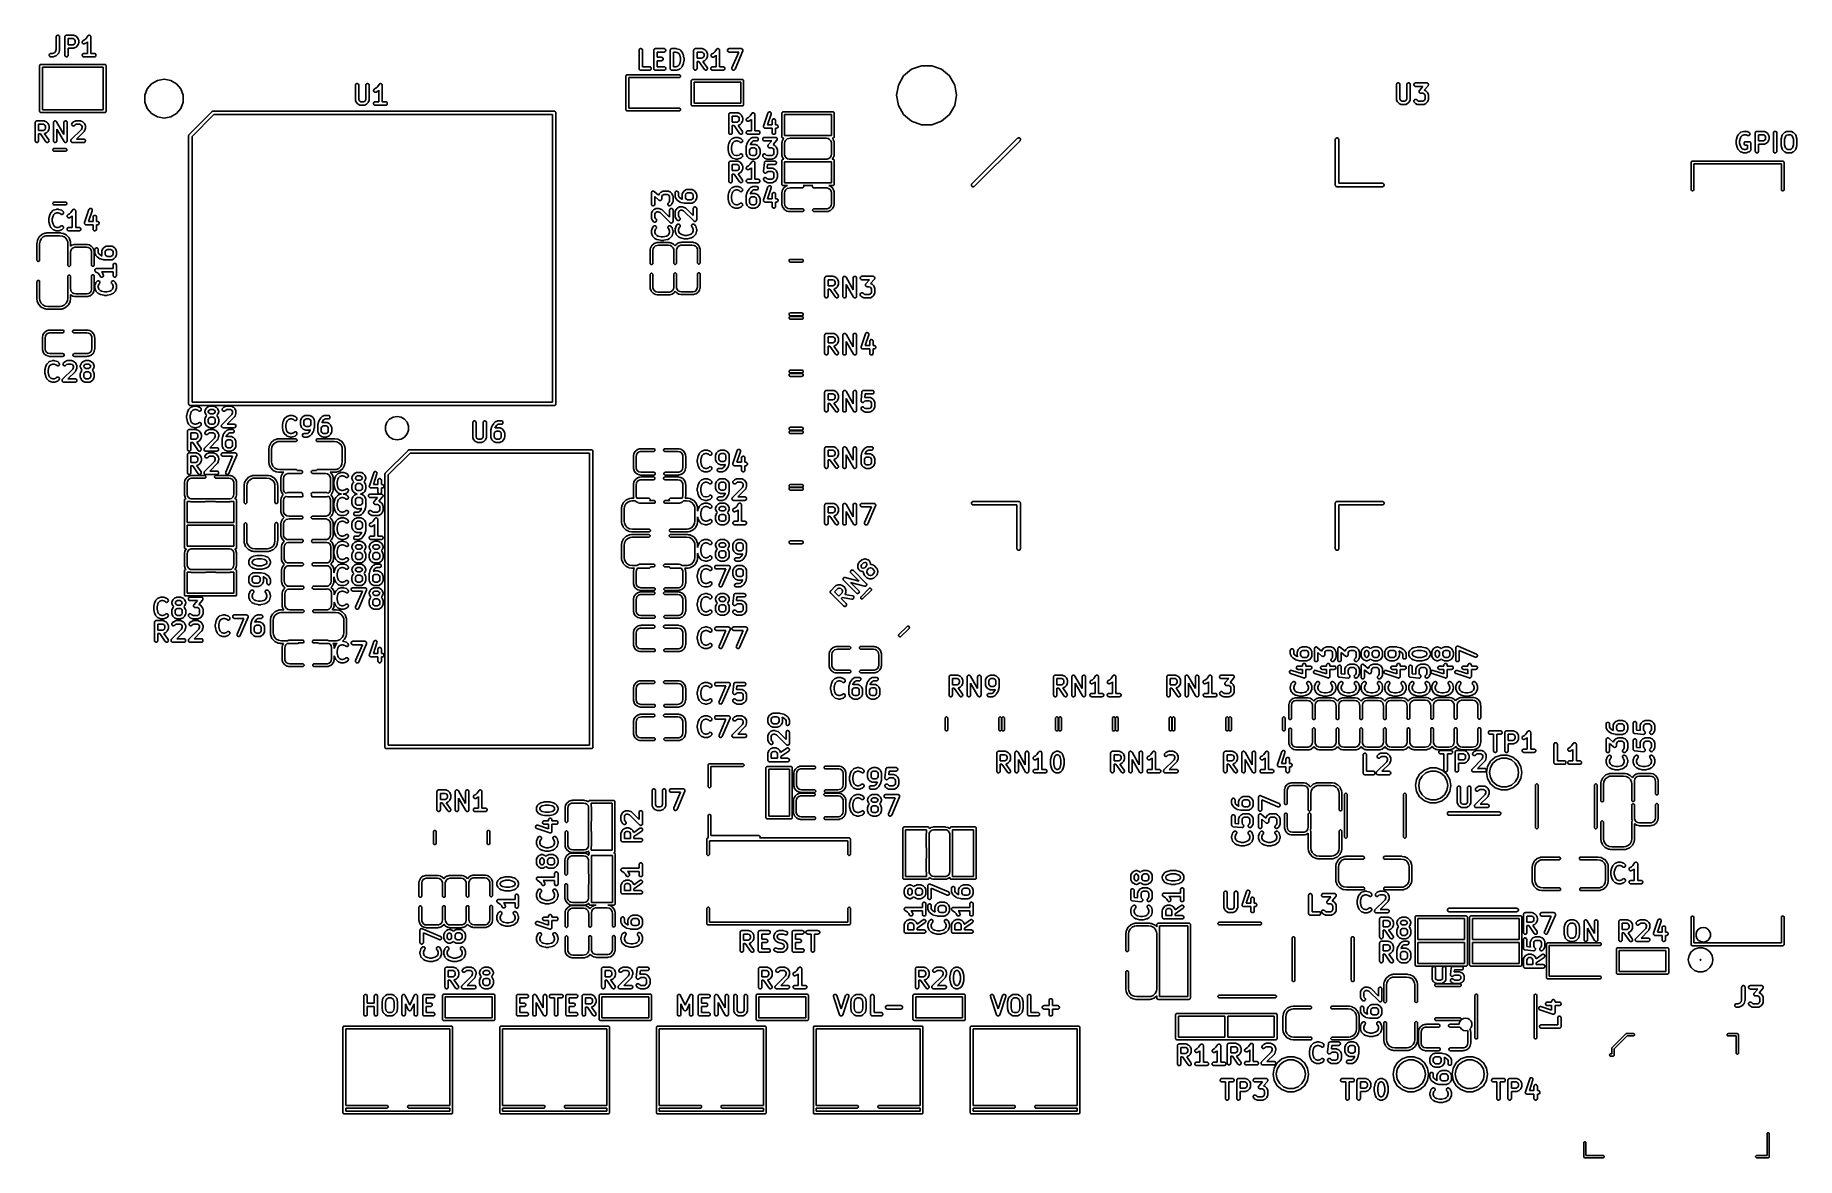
# Model space of a CAD drawing. Extents: x 553.3 to 630.8, y 408.7 to 458.1.
import ezdxf

# ---------------------------------------------------------------- set-up
doc = ezdxf.new("R2010")
doc.units = 0
doc.header["$MEASUREMENT"] = 0
doc.layers.add('BLACK', color=7, linetype='CONTINUOUS')

msp = doc.modelspace()

# ---------------------------------------------------------------- linework, layer by layer
at = {"layer": 'BLACK', "linetype": 'CONTINUOUS'}
for p, q in [((554.248, 458.068), (554.253, 458.094)), ((554.248, 457.509), (554.248, 458.068)), ((554.253, 458.094), (554.266, 458.116)), ((554.266, 458.116), (554.286, 458.133)), ((554.286, 458.133), (554.31, 458.142)), ((554.31, 458.142), (554.336, 458.142)), ((554.336, 458.142), (554.361, 458.133)), ((554.361, 458.133), (554.381, 458.116)), ((554.381, 458.116), (554.394, 458.094)), ((554.394, 458.094), (554.398, 458.068)), ((554.398, 458.068), (554.398, 457.497)), ((554.629, 458.068), (554.63, 458.075)), ((554.629, 457.268), (554.629, 458.068)), ((554.63, 458.081), (554.633, 458.087)), ((554.63, 458.075), (554.63, 458.081)), ((554.633, 458.087), (554.634, 458.094)), ((554.634, 458.094), (554.637, 458.099)), ((554.637, 458.099), (554.639, 458.106)), ((554.639, 458.106), (554.644, 458.111)), ((554.644, 458.111), (554.647, 458.116)), ((554.647, 458.116), (554.652, 458.121)), ((554.652, 458.121), (554.656, 458.126)), ((554.656, 458.126), (554.662, 458.129)), ((554.662, 458.129), (554.667, 458.133)), ((554.667, 458.133), (554.673, 458.135)), ((554.673, 458.135), (554.679, 458.139)), ((554.679, 458.139), (554.685, 458.14)), ((554.685, 458.14), (554.691, 458.142)), ((554.691, 458.142), (554.698, 458.142)), ((554.698, 458.142), (554.704, 458.143)), ((554.704, 458.143), (555.009, 458.143)), ((554.779, 457.993), (554.779, 457.724)), ((554.991, 457.993), (554.779, 457.993)), ((555.041, 457.968), (554.991, 457.993)), ((555.009, 458.143), (555.013, 458.142)), ((555.013, 458.142), (555.018, 458.143)), ((555.018, 458.143), (555.026, 458.14)), ((555.026, 458.14), (555.035, 458.139)), ((555.035, 458.139), (555.038, 458.136)), ((555.038, 458.136), (555.043, 458.135)), ((555.062, 457.947), (555.041, 457.968)), ((555.043, 458.135), (555.119, 458.097)), ((555.086, 457.898), (555.062, 457.947)), ((555.086, 457.819), (555.086, 457.898)), ((555.119, 458.097), (555.128, 458.09)), ((555.128, 458.09), (555.138, 458.083)), ((555.138, 458.083), (555.176, 458.045)), ((555.176, 458.045), (555.183, 458.035)), ((555.183, 458.035), (555.19, 458.025)), ((555.19, 458.025), (555.229, 457.949)), ((555.229, 457.949), (555.23, 457.945)), ((555.23, 457.945), (555.232, 457.941)), ((555.232, 457.941), (555.233, 457.933)), ((555.233, 457.933), (555.236, 457.924)), ((555.236, 457.924), (555.236, 457.92)), ((555.236, 457.92), (555.236, 457.916)), ((555.236, 457.916), (555.236, 457.801)), ((555.397, 457.869), (555.412, 457.891)), ((555.412, 457.891), (555.433, 457.907)), ((555.433, 457.907), (555.498, 457.939)), ((555.498, 457.939), (555.56, 458.002)), ((555.56, 458.002), (555.632, 458.11)), ((555.632, 458.11), (555.635, 458.113)), ((555.635, 458.113), (555.637, 458.116)), ((555.637, 458.116), (555.644, 458.122)), ((555.644, 458.122), (555.65, 458.129)), ((555.65, 458.129), (555.654, 458.13)), ((555.654, 458.13), (555.657, 458.133)), ((555.657, 458.133), (555.666, 458.136)), ((555.666, 458.136), (555.674, 458.14)), ((555.674, 458.14), (555.678, 458.141)), ((555.678, 458.141), (555.682, 458.142)), ((555.682, 458.142), (555.691, 458.142)), ((555.691, 458.142), (555.7, 458.143)), ((555.7, 458.143), (555.704, 458.142)), ((555.704, 458.142), (555.708, 458.142)), ((555.708, 458.142), (555.716, 458.139)), ((555.716, 458.139), (555.725, 458.137)), ((555.725, 458.137), (555.728, 458.134)), ((555.728, 458.134), (555.732, 458.133)), ((555.732, 458.133), (555.739, 458.127)), ((555.739, 458.127), (555.747, 458.122)), ((555.747, 458.122), (555.749, 458.119)), ((555.749, 458.119), (555.752, 458.116)), ((555.752, 458.116), (555.757, 458.109)), ((555.757, 458.109), (555.762, 458.101)), ((555.762, 458.101), (555.763, 458.097)), ((555.763, 458.097), (555.765, 458.094)), ((555.765, 458.094), (555.767, 458.085)), ((555.767, 458.085), (555.769, 458.076)), ((555.769, 458.076), (555.769, 458.072)), ((555.769, 458.072), (555.77, 458.068)), ((555.77, 458.068), (555.77, 457.343)), ((553.945, 457.281), (553.954, 457.306)), ((553.945, 457.255), (553.945, 457.281)), ((553.954, 457.231), (553.945, 457.255)), ((553.954, 457.306), (553.97, 457.326)), ((553.97, 457.211), (553.954, 457.231)), ((553.97, 457.326), (553.993, 457.339)), ((553.993, 457.198), (553.97, 457.211)), ((553.993, 457.339), (554.019, 457.343)), ((554.019, 457.193), (553.993, 457.198)), ((554.019, 457.343), (554.083, 457.343)), ((554.095, 457.193), (554.019, 457.193)), ((554.083, 457.343), (554.169, 457.372)), ((554.107, 457.195), (554.095, 457.193)), ((554.118, 457.197), (554.107, 457.195)), ((554.233, 457.235), (554.118, 457.197)), ((554.169, 457.372), (554.22, 457.423)), ((554.22, 457.423), (554.248, 457.509)), ((554.237, 457.237), (554.233, 457.235)), ((554.241, 457.238), (554.237, 457.237)), ((554.248, 457.243), (554.241, 457.238)), ((554.256, 457.247), (554.248, 457.243)), ((554.259, 457.251), (554.256, 457.247)), ((554.262, 457.253), (554.259, 457.251)), ((554.338, 457.329), (554.262, 457.253)), ((554.341, 457.333), (554.338, 457.329)), ((554.344, 457.336), (554.341, 457.333)), ((554.348, 457.343), (554.344, 457.336)), ((554.353, 457.351), (554.348, 457.343)), ((554.354, 457.355), (554.353, 457.351)), ((554.356, 457.359), (554.354, 457.355)), ((554.394, 457.473), (554.356, 457.359)), ((554.396, 457.485), (554.394, 457.473)), ((554.398, 457.497), (554.396, 457.485)), ((554.634, 457.242), (554.629, 457.268)), ((554.647, 457.22), (554.634, 457.242)), ((554.667, 457.203), (554.647, 457.22)), ((554.691, 457.194), (554.667, 457.203)), ((554.717, 457.194), (554.691, 457.194)), ((554.742, 457.203), (554.717, 457.194)), ((554.762, 457.22), (554.742, 457.203)), ((554.775, 457.242), (554.762, 457.22)), ((554.779, 457.268), (554.775, 457.242)), ((554.779, 457.724), (554.991, 457.724)), ((555.009, 457.574), (554.779, 457.574)), ((554.779, 457.574), (554.779, 457.268)), ((554.991, 457.724), (555.041, 457.749)), ((555.013, 457.575), (555.009, 457.574)), ((555.018, 457.575), (555.013, 457.575)), ((555.026, 457.577), (555.018, 457.575)), ((555.035, 457.579), (555.026, 457.577)), ((555.038, 457.581), (555.035, 457.579)), ((555.043, 457.582), (555.038, 457.581)), ((555.041, 457.749), (555.062, 457.77)), ((555.119, 457.62), (555.043, 457.582)), ((555.062, 457.77), (555.086, 457.819)), ((555.128, 457.627), (555.119, 457.62)), ((555.138, 457.634), (555.128, 457.627)), ((555.176, 457.672), (555.138, 457.634)), ((555.183, 457.682), (555.176, 457.672)), ((555.19, 457.692), (555.183, 457.682)), ((555.229, 457.768), (555.19, 457.692)), ((555.23, 457.772), (555.229, 457.768)), ((555.232, 457.776), (555.23, 457.772)), ((555.233, 457.784), (555.232, 457.776)), ((555.236, 457.793), (555.233, 457.784)), ((555.236, 457.801), (555.236, 457.797)), ((555.236, 457.797), (555.236, 457.793)), ((555.391, 457.844), (555.397, 457.869)), ((555.394, 457.818), (555.391, 457.844)), ((555.392, 457.281), (555.401, 457.306)), ((555.392, 457.255), (555.392, 457.281)), ((555.401, 457.231), (555.392, 457.255)), ((555.406, 457.795), (555.394, 457.818)), ((555.401, 457.306), (555.418, 457.326)), ((555.418, 457.211), (555.401, 457.231)), ((555.425, 457.777), (555.406, 457.795)), ((555.418, 457.326), (555.441, 457.339)), ((555.441, 457.198), (555.418, 457.211)), ((555.449, 457.767), (555.425, 457.777)), ((555.441, 457.339), (555.466, 457.343)), ((555.466, 457.193), (555.441, 457.198)), ((555.475, 457.765), (555.449, 457.767)), ((555.466, 457.343), (555.62, 457.343)), ((555.923, 457.193), (555.466, 457.193)), ((555.5, 457.772), (555.475, 457.765)), ((555.576, 457.811), (555.5, 457.772)), ((555.586, 457.818), (555.576, 457.811)), ((555.595, 457.825), (555.586, 457.818)), ((555.62, 457.849), (555.595, 457.825)), ((555.62, 457.343), (555.62, 457.849)), ((555.77, 457.343), (555.923, 457.343)), ((555.923, 457.343), (555.949, 457.339)), ((555.949, 457.198), (555.923, 457.193)), ((555.949, 457.339), (555.972, 457.326)), ((555.972, 457.211), (555.949, 457.198)), ((555.972, 457.326), (555.988, 457.306)), ((555.988, 457.231), (555.972, 457.211)), ((555.988, 457.306), (555.997, 457.281)), ((555.997, 457.255), (555.988, 457.231)), ((555.997, 457.281), (555.997, 457.255)), ((579.882, 457.478), (579.887, 457.504)), ((579.882, 456.678), (579.882, 457.478)), ((579.887, 457.504), (579.9, 457.526)), ((579.9, 457.526), (579.92, 457.543)), ((579.92, 457.543), (579.944, 457.552)), ((579.944, 457.552), (579.97, 457.552)), ((579.97, 457.552), (579.995, 457.543)), ((579.995, 457.543), (580.015, 457.526)), ((580.015, 457.526), (580.028, 457.504)), ((580.028, 457.504), (580.032, 457.478)), ((580.032, 457.478), (580.032, 456.753)), ((580.53, 457.478), (580.531, 457.485)), ((580.53, 456.678), (580.53, 457.478)), ((580.531, 457.491), (580.533, 457.497)), ((580.531, 457.485), (580.531, 457.491)), ((580.533, 457.497), (580.534, 457.504)), ((580.534, 457.504), (580.538, 457.509)), ((580.538, 457.509), (580.54, 457.516)), ((580.54, 457.516), (580.544, 457.521)), ((580.544, 457.521), (580.547, 457.526)), ((580.547, 457.526), (580.552, 457.531)), ((580.552, 457.531), (580.557, 457.536)), ((580.557, 457.536), (580.562, 457.539)), ((580.562, 457.539), (580.567, 457.543)), ((580.567, 457.543), (580.574, 457.545)), ((580.574, 457.545), (580.579, 457.549)), ((580.579, 457.549), (580.586, 457.55)), ((580.586, 457.55), (580.592, 457.552)), ((580.592, 457.552), (580.598, 457.552)), ((580.598, 457.552), (580.605, 457.553)), ((580.605, 457.553), (580.986, 457.553)), ((580.986, 457.403), (580.68, 457.403)), ((580.68, 457.403), (580.68, 457.172)), ((580.68, 457.172), (580.872, 457.172)), ((580.872, 457.172), (580.897, 457.168)), ((580.897, 457.168), (580.92, 457.155)), ((580.92, 457.155), (580.936, 457.135)), ((580.936, 457.135), (580.945, 457.11)), ((580.986, 457.553), (581.011, 457.549)), ((581.011, 457.408), (580.986, 457.403)), ((581.011, 457.549), (581.034, 457.536)), ((581.034, 457.421), (581.011, 457.408)), ((581.034, 457.536), (581.051, 457.516)), ((581.051, 457.441), (581.034, 457.421)), ((581.051, 457.516), (581.06, 457.491)), ((581.06, 457.465), (581.051, 457.441)), ((581.06, 457.491), (581.06, 457.465)), ((581.254, 457.478), (581.255, 457.485)), ((581.254, 456.678), (581.254, 457.478)), ((581.255, 457.491), (581.257, 457.497)), ((581.255, 457.485), (581.255, 457.491)), ((581.257, 457.497), (581.258, 457.504)), ((581.258, 457.504), (581.261, 457.509)), ((581.261, 457.509), (581.264, 457.516)), ((581.264, 457.516), (581.268, 457.521)), ((581.268, 457.521), (581.271, 457.526)), ((581.271, 457.526), (581.276, 457.531)), ((581.276, 457.531), (581.28, 457.536)), ((581.28, 457.536), (581.286, 457.539)), ((581.286, 457.539), (581.291, 457.543)), ((581.291, 457.543), (581.297, 457.545)), ((581.297, 457.545), (581.303, 457.549)), ((581.303, 457.549), (581.309, 457.55)), ((581.309, 457.55), (581.316, 457.552)), ((581.316, 457.552), (581.322, 457.552)), ((581.322, 457.552), (581.329, 457.553)), ((581.329, 457.553), (581.519, 457.553)), ((581.404, 457.403), (581.404, 456.753)), ((581.507, 457.403), (581.404, 457.403)), ((581.593, 457.374), (581.507, 457.403)), ((581.519, 457.553), (581.531, 457.551)), ((581.531, 457.551), (581.543, 457.549)), ((581.543, 457.549), (581.657, 457.511)), ((581.648, 457.319), (581.593, 457.374)), ((581.677, 457.261), (581.648, 457.319)), ((581.657, 457.511), (581.661, 457.509)), ((581.661, 457.509), (581.665, 457.508)), ((581.665, 457.508), (581.672, 457.503)), ((581.672, 457.503), (581.68, 457.499)), ((581.711, 457.126), (581.677, 457.261)), ((581.68, 457.499), (581.683, 457.496)), ((581.683, 457.496), (581.686, 457.493)), ((581.686, 457.493), (581.763, 457.417)), ((581.711, 457.03), (581.711, 457.126)), ((581.763, 457.417), (581.77, 457.407)), ((581.77, 457.407), (581.777, 457.397)), ((581.777, 457.397), (581.815, 457.321)), ((581.815, 457.321), (581.817, 457.313)), ((581.817, 457.313), (581.82, 457.306)), ((581.82, 457.306), (581.859, 457.153)), ((581.859, 457.153), (581.859, 457.144)), ((581.859, 457.144), (581.861, 457.135)), ((581.861, 457.135), (581.861, 457.021)), ((582.284, 457.478), (582.285, 457.485)), ((582.284, 456.678), (582.284, 457.478)), ((582.285, 457.491), (582.287, 457.497)), ((582.285, 457.485), (582.285, 457.491)), ((582.287, 457.497), (582.288, 457.504)), ((582.288, 457.504), (582.291, 457.509)), ((582.291, 457.509), (582.294, 457.516)), ((582.294, 457.516), (582.298, 457.521)), ((582.298, 457.521), (582.301, 457.526)), ((582.301, 457.526), (582.306, 457.531)), ((582.306, 457.531), (582.31, 457.536)), ((582.31, 457.536), (582.316, 457.539)), ((582.316, 457.539), (582.321, 457.543)), ((582.321, 457.543), (582.327, 457.545)), ((582.327, 457.545), (582.333, 457.549)), ((582.333, 457.549), (582.339, 457.55)), ((582.339, 457.55), (582.346, 457.552)), ((582.346, 457.552), (582.352, 457.552)), ((582.352, 457.552), (582.359, 457.553)), ((582.359, 457.553), (582.663, 457.553)), ((582.434, 457.403), (582.434, 457.134)), ((582.646, 457.403), (582.434, 457.403)), ((582.434, 457.134), (582.646, 457.134)), ((582.695, 457.378), (582.646, 457.403)), ((582.646, 457.134), (582.695, 457.159)), ((582.663, 457.553), (582.668, 457.552)), ((582.668, 457.552), (582.672, 457.553)), ((582.672, 457.553), (582.68, 457.55)), ((582.68, 457.55), (582.689, 457.549)), ((582.689, 457.549), (582.693, 457.546)), ((582.693, 457.546), (582.697, 457.545)), ((582.716, 457.357), (582.695, 457.378)), ((582.695, 457.159), (582.716, 457.18)), ((582.697, 457.545), (582.773, 457.507)), ((582.741, 457.308), (582.716, 457.357)), ((582.716, 457.18), (582.741, 457.229)), ((582.741, 457.229), (582.741, 457.308)), ((582.773, 457.507), (582.783, 457.5)), ((582.783, 457.5), (582.793, 457.493)), ((582.793, 457.493), (582.831, 457.455)), ((582.831, 457.455), (582.838, 457.445)), ((582.838, 457.445), (582.845, 457.435)), ((582.845, 457.435), (582.883, 457.359)), ((582.883, 457.178), (582.845, 457.102)), ((582.883, 457.359), (582.884, 457.355)), ((582.884, 457.182), (582.883, 457.178)), ((582.884, 457.355), (582.886, 457.351)), ((582.886, 457.186), (582.884, 457.182)), ((582.886, 457.351), (582.888, 457.343)), ((582.888, 457.194), (582.886, 457.186)), ((582.888, 457.343), (582.89, 457.334)), ((582.89, 457.203), (582.888, 457.194)), ((582.89, 457.334), (582.89, 457.33)), ((582.89, 457.33), (582.891, 457.326)), ((582.891, 457.211), (582.89, 457.207)), ((582.89, 457.207), (582.89, 457.203)), ((582.891, 457.326), (582.891, 457.211)), ((583.046, 457.254), (583.052, 457.279)), ((583.049, 457.228), (583.046, 457.254)), ((583.06, 457.205), (583.049, 457.228)), ((583.052, 457.279), (583.066, 457.301)), ((583.079, 457.187), (583.06, 457.205)), ((583.066, 457.301), (583.087, 457.317)), ((583.103, 457.177), (583.079, 457.187)), ((583.087, 457.317), (583.152, 457.349)), ((583.129, 457.175), (583.103, 457.177)), ((583.154, 457.182), (583.129, 457.175)), ((583.152, 457.349), (583.215, 457.412)), ((583.23, 457.221), (583.154, 457.182)), ((583.215, 457.412), (583.287, 457.52)), ((583.24, 457.228), (583.23, 457.221)), ((583.25, 457.235), (583.24, 457.228)), ((583.274, 457.259), (583.25, 457.235)), ((583.274, 456.753), (583.274, 457.259)), ((583.287, 457.52), (583.29, 457.523)), ((583.29, 457.523), (583.292, 457.526)), ((583.292, 457.526), (583.298, 457.532)), ((583.298, 457.532), (583.305, 457.539)), ((583.305, 457.539), (583.308, 457.54)), ((583.308, 457.54), (583.312, 457.543)), ((583.312, 457.543), (583.32, 457.546)), ((583.32, 457.546), (583.328, 457.55)), ((583.328, 457.55), (583.332, 457.551)), ((583.332, 457.551), (583.336, 457.552)), ((583.336, 457.552), (583.345, 457.552)), ((583.345, 457.552), (583.354, 457.553)), ((583.354, 457.553), (583.358, 457.552)), ((583.358, 457.552), (583.362, 457.552)), ((583.362, 457.552), (583.37, 457.549)), ((583.37, 457.549), (583.379, 457.547)), ((583.379, 457.547), (583.383, 457.544)), ((583.383, 457.544), (583.387, 457.543)), ((583.387, 457.543), (583.393, 457.537)), ((583.393, 457.537), (583.401, 457.532)), ((583.401, 457.532), (583.403, 457.529)), ((583.403, 457.529), (583.406, 457.526)), ((583.406, 457.526), (583.411, 457.519)), ((583.411, 457.519), (583.416, 457.511)), ((583.416, 457.511), (583.417, 457.507)), ((583.417, 457.507), (583.42, 457.504)), ((583.42, 457.504), (583.421, 457.495)), ((583.421, 457.495), (583.424, 457.486)), ((583.424, 457.486), (583.423, 457.482)), ((583.423, 457.482), (583.424, 457.478)), ((583.424, 457.478), (583.424, 456.753)), ((583.77, 457.491), (583.779, 457.516)), ((583.77, 457.465), (583.77, 457.491)), ((583.779, 457.441), (583.77, 457.465)), ((583.779, 457.516), (583.796, 457.536)), ((583.796, 457.421), (583.779, 457.441)), ((583.796, 457.536), (583.819, 457.549)), ((583.819, 457.408), (583.796, 457.421)), ((583.819, 457.549), (583.844, 457.553)), ((583.844, 457.403), (583.819, 457.408)), ((583.844, 457.553), (584.378, 457.553)), ((584.264, 457.403), (583.844, 457.403)), ((583.966, 456.708), (584.264, 457.403)), ((584.447, 457.449), (584.104, 456.649)), ((584.378, 457.553), (584.386, 457.552)), ((584.386, 457.552), (584.395, 457.551)), ((584.395, 457.551), (584.399, 457.549)), ((584.399, 457.549), (584.403, 457.549)), ((584.403, 457.549), (584.411, 457.544)), ((584.411, 457.544), (584.419, 457.541)), ((584.419, 457.541), (584.422, 457.538)), ((584.422, 457.538), (584.426, 457.536)), ((584.426, 457.536), (584.431, 457.529)), ((584.431, 457.529), (584.438, 457.523)), ((584.438, 457.523), (584.44, 457.519)), ((584.44, 457.519), (584.443, 457.516)), ((584.443, 457.516), (584.446, 457.507)), ((584.446, 457.507), (584.449, 457.5)), ((584.449, 457.457), (584.447, 457.449)), ((584.449, 457.5), (584.45, 457.495)), ((584.451, 457.465), (584.449, 457.457)), ((584.45, 457.495), (584.451, 457.491)), ((584.451, 457.491), (584.451, 457.482)), ((584.451, 457.482), (584.453, 457.474)), ((584.453, 457.474), (584.451, 457.47)), ((584.451, 457.47), (584.451, 457.465)), ((553.52, 456.811), (553.522, 456.816)), ((553.52, 456.805), (553.52, 456.811)), ((553.52, 454.795), (553.52, 456.805)), ((553.522, 456.816), (553.523, 456.821)), ((553.523, 456.821), (553.525, 456.825)), ((553.525, 456.825), (553.527, 456.83)), ((553.527, 456.83), (553.531, 456.835)), ((553.531, 456.835), (553.533, 456.839)), ((553.533, 456.839), (553.537, 456.843)), ((553.537, 456.843), (553.541, 456.847)), ((553.541, 456.847), (553.545, 456.849)), ((553.545, 456.849), (553.55, 456.853)), ((553.55, 456.853), (553.555, 456.855)), ((553.555, 456.855), (553.559, 456.857)), ((553.559, 456.857), (553.564, 456.858)), ((553.564, 456.858), (553.569, 456.86)), ((553.569, 456.86), (553.575, 456.86)), ((553.575, 456.86), (553.575, 456.86)), ((553.575, 456.86), (556.385, 456.86)), ((553.64, 456.74), (553.64, 454.86)), ((556.32, 456.74), (553.64, 456.74)), ((556.32, 454.86), (556.32, 456.74)), ((556.385, 456.86), (556.391, 456.86)), ((556.385, 456.86), (556.385, 456.86)), ((556.391, 456.86), (556.396, 456.858)), ((556.396, 456.858), (556.401, 456.857)), ((556.401, 456.857), (556.405, 456.855)), ((556.405, 456.855), (556.41, 456.853)), ((556.41, 456.853), (556.415, 456.849)), ((556.415, 456.849), (556.419, 456.847)), ((556.419, 456.847), (556.423, 456.843)), ((556.423, 456.843), (556.427, 456.839)), ((556.427, 456.839), (556.429, 456.835)), ((556.429, 456.835), (556.433, 456.83)), ((556.433, 456.83), (556.435, 456.825)), ((556.435, 456.825), (556.437, 456.821)), ((556.437, 456.821), (556.438, 456.816)), ((556.438, 456.816), (556.44, 456.811)), ((556.44, 456.811), (556.44, 456.805)), ((556.44, 456.805), (556.44, 456.805)), ((556.44, 456.805), (556.44, 454.795)), ((579.308, 456.356), (579.309, 456.361)), ((579.308, 456.35), (579.308, 456.356)), ((579.308, 454.886), (579.308, 456.35)), ((579.308, 456.35), (579.308, 456.35)), ((579.309, 456.361), (579.31, 456.366)), ((579.31, 456.366), (579.313, 456.37)), ((579.313, 456.37), (579.315, 456.375)), ((579.315, 456.375), (579.318, 456.38)), ((579.318, 456.38), (579.321, 456.384)), ((579.321, 456.384), (579.325, 456.388)), ((579.325, 456.388), (579.328, 456.392)), ((579.328, 456.392), (579.333, 456.394)), ((579.333, 456.394), (579.337, 456.398)), ((579.337, 456.398), (579.342, 456.4)), ((579.342, 456.4), (579.347, 456.402)), ((579.347, 456.402), (579.352, 456.403)), ((579.352, 456.403), (579.357, 456.405)), ((579.357, 456.405), (579.362, 456.405)), ((579.362, 456.405), (579.362, 456.405)), ((579.362, 456.405), (581.658, 456.405)), ((579.883, 456.672), (579.882, 456.678)), ((579.883, 456.665), (579.883, 456.672)), ((579.886, 456.659), (579.883, 456.665)), ((579.887, 456.652), (579.886, 456.659)), ((579.89, 456.647), (579.887, 456.652)), ((579.892, 456.641), (579.89, 456.647)), ((579.897, 456.636), (579.892, 456.641)), ((579.9, 456.63), (579.897, 456.636)), ((579.905, 456.626), (579.9, 456.63)), ((579.909, 456.621), (579.905, 456.626)), ((579.915, 456.617), (579.909, 456.621)), ((579.92, 456.613), (579.915, 456.617)), ((579.926, 456.611), (579.92, 456.613)), ((579.932, 456.608), (579.926, 456.611)), ((579.938, 456.606), (579.932, 456.608)), ((579.944, 456.604), (579.938, 456.606)), ((579.951, 456.604), (579.944, 456.604)), ((579.957, 456.603), (579.951, 456.604)), ((580.338, 456.603), (579.957, 456.603)), ((580.032, 456.753), (580.338, 456.753)), ((580.338, 456.753), (580.364, 456.749)), ((580.364, 456.608), (580.338, 456.603)), ((580.364, 456.749), (580.386, 456.736)), ((580.386, 456.621), (580.364, 456.608)), ((580.386, 456.736), (580.403, 456.716)), ((580.403, 456.641), (580.386, 456.621)), ((580.403, 456.716), (580.412, 456.691)), ((580.412, 456.665), (580.403, 456.641)), ((580.412, 456.691), (580.412, 456.665)), ((580.531, 456.672), (580.53, 456.678)), ((580.531, 456.665), (580.531, 456.672)), ((580.533, 456.659), (580.531, 456.665)), ((580.534, 456.652), (580.533, 456.659)), ((580.538, 456.647), (580.534, 456.652)), ((580.54, 456.641), (580.538, 456.647)), ((580.544, 456.636), (580.54, 456.641)), ((580.547, 456.63), (580.544, 456.636)), ((580.552, 456.626), (580.547, 456.63)), ((580.557, 456.621), (580.552, 456.626)), ((580.562, 456.617), (580.557, 456.621)), ((580.567, 456.613), (580.562, 456.617)), ((580.574, 456.611), (580.567, 456.613)), ((580.579, 456.608), (580.574, 456.611)), ((580.586, 456.606), (580.579, 456.608)), ((580.592, 456.604), (580.586, 456.606)), ((580.598, 456.604), (580.592, 456.604)), ((580.605, 456.603), (580.598, 456.604)), ((580.986, 456.603), (580.605, 456.603)), ((580.872, 457.022), (580.68, 457.022)), ((580.68, 457.022), (580.68, 456.753)), ((580.68, 456.753), (580.986, 456.753)), ((580.897, 457.027), (580.872, 457.022)), ((580.92, 457.04), (580.897, 457.027)), ((580.936, 457.06), (580.92, 457.04)), ((580.945, 457.084), (580.936, 457.06)), ((580.945, 457.11), (580.945, 457.084)), ((580.986, 456.753), (581.011, 456.749)), ((581.011, 456.608), (580.986, 456.603)), ((581.011, 456.749), (581.034, 456.736)), ((581.034, 456.621), (581.011, 456.608)), ((581.034, 456.736), (581.051, 456.716)), ((581.051, 456.641), (581.034, 456.621)), ((581.051, 456.716), (581.06, 456.691)), ((581.06, 456.665), (581.051, 456.641)), ((581.06, 456.691), (581.06, 456.665)), ((581.255, 456.672), (581.254, 456.678)), ((581.255, 456.665), (581.255, 456.672)), ((581.257, 456.659), (581.255, 456.665)), ((581.258, 456.652), (581.257, 456.659)), ((581.261, 456.647), (581.258, 456.652)), ((581.264, 456.641), (581.261, 456.647)), ((581.268, 456.636), (581.264, 456.641)), ((581.271, 456.63), (581.268, 456.636)), ((581.276, 456.626), (581.271, 456.63)), ((581.28, 456.621), (581.276, 456.626)), ((581.286, 456.617), (581.28, 456.621)), ((581.291, 456.613), (581.286, 456.617)), ((581.297, 456.611), (581.291, 456.613)), ((581.303, 456.608), (581.297, 456.611)), ((581.309, 456.606), (581.303, 456.608)), ((581.316, 456.604), (581.309, 456.606)), ((581.322, 456.604), (581.316, 456.604)), ((581.329, 456.603), (581.322, 456.604)), ((581.519, 456.603), (581.329, 456.603)), ((581.404, 456.753), (581.507, 456.753)), ((581.507, 456.753), (581.593, 456.782)), ((581.531, 456.605), (581.519, 456.603)), ((581.543, 456.607), (581.531, 456.605)), ((581.657, 456.645), (581.543, 456.607)), ((581.593, 456.782), (581.648, 456.837)), ((581.648, 456.837), (581.677, 456.895)), ((581.661, 456.647), (581.657, 456.645)), ((581.658, 456.405), (581.673, 456.402)), ((581.665, 456.648), (581.661, 456.647)), ((581.672, 456.653), (581.665, 456.648)), ((581.68, 456.657), (581.672, 456.653)), ((581.673, 456.402), (581.692, 456.392)), ((581.677, 456.895), (581.711, 457.03)), ((581.683, 456.661), (581.68, 456.657)), ((581.686, 456.663), (581.683, 456.661)), ((581.763, 456.739), (581.686, 456.663)), ((581.692, 456.392), (581.705, 456.375)), ((581.705, 456.375), (581.712, 456.356)), ((581.712, 456.356), (581.712, 456.334)), ((581.77, 456.749), (581.763, 456.739)), ((581.777, 456.759), (581.77, 456.749)), ((581.815, 456.835), (581.777, 456.759)), ((581.817, 456.843), (581.815, 456.835)), ((581.82, 456.85), (581.817, 456.843)), ((581.859, 457.003), (581.82, 456.85)), ((581.861, 457.021), (581.859, 457.012)), ((581.859, 457.012), (581.859, 457.003)), ((582.288, 456.652), (582.284, 456.678)), ((582.301, 456.63), (582.288, 456.652)), ((582.321, 456.613), (582.301, 456.63)), ((582.346, 456.604), (582.321, 456.613)), ((582.372, 456.604), (582.346, 456.604)), ((582.396, 456.613), (582.372, 456.604)), ((582.416, 456.63), (582.396, 456.613)), ((582.429, 456.652), (582.416, 456.63)), ((582.434, 456.678), (582.429, 456.652)), ((582.51, 456.984), (582.434, 456.984)), ((582.434, 456.984), (582.434, 456.678)), ((582.754, 456.635), (582.51, 456.984)), ((582.693, 456.991), (582.69, 456.989)), ((582.69, 456.989), (582.877, 456.721)), ((582.697, 456.992), (582.693, 456.991)), ((582.773, 457.03), (582.697, 456.992)), ((582.773, 456.617), (582.754, 456.635)), ((582.783, 457.037), (582.773, 457.03)), ((582.796, 456.606), (582.773, 456.617)), ((582.793, 457.044), (582.783, 457.037)), ((582.831, 457.082), (582.793, 457.044)), ((582.822, 456.603), (582.796, 456.606)), ((582.847, 456.61), (582.822, 456.603)), ((582.838, 457.092), (582.831, 457.082)), ((582.845, 457.102), (582.838, 457.092)), ((582.869, 456.625), (582.847, 456.61)), ((582.884, 456.646), (582.869, 456.625)), ((582.877, 456.721), (582.888, 456.697)), ((582.89, 456.672), (582.884, 456.646)), ((582.888, 456.697), (582.89, 456.672)), ((583.047, 456.691), (583.056, 456.716)), ((583.047, 456.665), (583.047, 456.691)), ((583.056, 456.641), (583.047, 456.665)), ((583.056, 456.716), (583.072, 456.736)), ((583.072, 456.621), (583.056, 456.641)), ((583.072, 456.736), (583.095, 456.749)), ((583.095, 456.608), (583.072, 456.621)), ((583.095, 456.749), (583.12, 456.753)), ((583.12, 456.603), (583.095, 456.608)), ((583.12, 456.753), (583.274, 456.753)), ((583.578, 456.603), (583.12, 456.603)), ((583.424, 456.753), (583.578, 456.753)), ((583.578, 456.753), (583.603, 456.749)), ((583.603, 456.608), (583.578, 456.603)), ((583.603, 456.749), (583.626, 456.736)), ((583.626, 456.621), (583.603, 456.608)), ((583.626, 456.736), (583.643, 456.716)), ((583.643, 456.641), (583.626, 456.621)), ((583.643, 456.716), (583.651, 456.691)), ((583.651, 456.665), (583.643, 456.641)), ((583.651, 456.691), (583.651, 456.665)), ((583.96, 456.682), (583.966, 456.708)), ((583.963, 456.656), (583.96, 456.682)), ((583.975, 456.633), (583.963, 456.656)), ((583.994, 456.615), (583.975, 456.633)), ((584.018, 456.605), (583.994, 456.615)), ((584.044, 456.604), (584.018, 456.605)), ((584.069, 456.611), (584.044, 456.604)), ((584.089, 456.627), (584.069, 456.611)), ((584.104, 456.649), (584.089, 456.627)), ((591.289, 455.952), (591.519, 456.35)), ((591.519, 456.35), (591.87, 456.644)), ((591.87, 456.644), (592.301, 456.801)), ((592.301, 456.801), (592.76, 456.801)), ((592.76, 456.801), (593.191, 456.644)), ((593.191, 456.644), (593.542, 456.35)), ((593.542, 456.35), (593.771, 455.952)), ((558.147, 455.499), (558.249, 455.778)), ((558.249, 455.778), (558.44, 456.006)), ((558.44, 456.006), (558.697, 456.155)), ((558.697, 456.155), (558.99, 456.206)), ((558.99, 456.206), (559.283, 456.155)), ((559.283, 456.155), (559.54, 456.006)), ((559.54, 456.006), (559.731, 455.778)), ((559.731, 455.778), (559.833, 455.499)), ((567.405, 455.938), (567.41, 455.964)), ((567.405, 455.29), (567.405, 455.938)), ((567.41, 455.964), (567.423, 455.986)), ((567.423, 455.986), (567.443, 456.003)), ((567.443, 456.003), (567.467, 456.012)), ((567.467, 456.012), (567.493, 456.012)), ((567.493, 456.012), (567.518, 456.003)), ((567.518, 456.003), (567.538, 455.986)), ((567.538, 455.986), (567.551, 455.964)), ((567.551, 455.964), (567.555, 455.938)), ((567.555, 455.938), (567.555, 455.308)), ((567.863, 455.938), (567.867, 455.964)), ((567.863, 455.308), (567.863, 455.938)), ((567.867, 455.964), (567.88, 455.986)), ((567.88, 455.986), (567.9, 456.003)), ((567.9, 456.003), (567.925, 456.012)), ((567.925, 456.012), (567.951, 456.012)), ((567.951, 456.012), (567.975, 456.003)), ((567.975, 456.003), (567.995, 455.986)), ((567.995, 455.986), (568.008, 455.964)), ((568.008, 455.964), (568.013, 455.938)), ((568.013, 455.938), (568.013, 455.29)), ((568.206, 455.714), (568.212, 455.739)), ((568.209, 455.688), (568.206, 455.714)), ((568.22, 455.665), (568.209, 455.688)), ((568.212, 455.739), (568.226, 455.761)), ((568.239, 455.647), (568.22, 455.665)), ((568.226, 455.761), (568.247, 455.777)), ((568.263, 455.637), (568.239, 455.647)), ((568.247, 455.777), (568.312, 455.809)), ((568.289, 455.635), (568.263, 455.637)), ((568.314, 455.642), (568.289, 455.635)), ((568.312, 455.809), (568.375, 455.872)), ((568.39, 455.681), (568.314, 455.642)), ((568.375, 455.872), (568.447, 455.98)), ((568.4, 455.688), (568.39, 455.681)), ((568.41, 455.695), (568.4, 455.688)), ((568.434, 455.719), (568.41, 455.695)), ((568.434, 455.213), (568.434, 455.719)), ((568.447, 455.98), (568.45, 455.983)), ((568.45, 455.983), (568.452, 455.986)), ((568.452, 455.986), (568.458, 455.992)), ((568.458, 455.992), (568.465, 455.999)), ((568.465, 455.999), (568.468, 456)), ((568.468, 456), (568.472, 456.003)), ((568.472, 456.003), (568.48, 456.006)), ((568.48, 456.006), (568.488, 456.01)), ((568.488, 456.01), (568.492, 456.011)), ((568.492, 456.011), (568.496, 456.012)), ((568.496, 456.012), (568.505, 456.012)), ((568.505, 456.012), (568.514, 456.013)), ((568.514, 456.013), (568.518, 456.012)), ((568.518, 456.012), (568.522, 456.012)), ((568.522, 456.012), (568.53, 456.009)), ((568.53, 456.009), (568.539, 456.007)), ((568.539, 456.007), (568.543, 456.004)), ((568.543, 456.004), (568.547, 456.003)), ((568.547, 456.003), (568.553, 455.997)), ((568.553, 455.997), (568.561, 455.992)), ((568.561, 455.992), (568.563, 455.989)), ((568.563, 455.989), (568.567, 455.986)), ((568.567, 455.986), (568.571, 455.979)), ((568.571, 455.979), (568.576, 455.971)), ((568.576, 455.971), (568.577, 455.967)), ((568.577, 455.967), (568.58, 455.964)), ((568.58, 455.964), (568.581, 455.955)), ((568.581, 455.955), (568.584, 455.946)), ((568.584, 455.946), (568.583, 455.942)), ((568.583, 455.942), (568.584, 455.938)), ((568.584, 455.938), (568.584, 455.213)), ((581.658, 456.285), (579.428, 456.285)), ((579.428, 456.285), (579.428, 454.935)), ((581.673, 456.288), (581.658, 456.285)), ((581.692, 456.298), (581.673, 456.288)), ((581.705, 456.315), (581.692, 456.298)), ((581.712, 456.334), (581.705, 456.315)), ((582.18, 456.141), (582.182, 456.146)), ((582.18, 456.135), (582.18, 456.141)), ((582.18, 455.101), (582.18, 456.135)), ((582.18, 456.135), (582.18, 456.135)), ((582.182, 456.146), (582.183, 456.151)), ((582.183, 456.151), (582.185, 456.155)), ((582.185, 456.155), (582.187, 456.16)), ((582.187, 456.16), (582.191, 456.165)), ((582.191, 456.165), (582.193, 456.169)), ((582.193, 456.169), (582.197, 456.173)), ((582.197, 456.173), (582.201, 456.177)), ((582.201, 456.177), (582.205, 456.179)), ((582.205, 456.179), (582.21, 456.183)), ((582.21, 456.183), (582.215, 456.185)), ((582.215, 456.185), (582.219, 456.187)), ((582.219, 456.187), (582.224, 456.188)), ((582.224, 456.188), (582.229, 456.19)), ((582.229, 456.19), (582.235, 456.19)), ((582.235, 456.19), (582.235, 456.19)), ((582.235, 456.19), (584.425, 456.19)), ((584.36, 456.07), (582.3, 456.07)), ((582.3, 456.07), (582.3, 455.15)), ((584.36, 455.15), (584.36, 456.07)), ((584.425, 456.19), (584.425, 456.19)), ((584.425, 456.19), (584.431, 456.19)), ((584.431, 456.19), (584.436, 456.188)), ((584.436, 456.188), (584.441, 456.187)), ((584.441, 456.187), (584.445, 456.185)), ((584.445, 456.185), (584.45, 456.183)), ((584.45, 456.183), (584.455, 456.179)), ((584.455, 456.179), (584.459, 456.177)), ((584.459, 456.177), (584.463, 456.173)), ((584.463, 456.173), (584.467, 456.169)), ((584.467, 456.169), (584.469, 456.165)), ((584.469, 456.165), (584.473, 456.16)), ((584.473, 456.16), (584.475, 456.155)), ((584.475, 456.155), (584.477, 456.151)), ((584.477, 456.151), (584.478, 456.146)), ((584.478, 456.146), (584.48, 456.141)), ((584.48, 456.141), (584.48, 456.135)), ((584.48, 456.135), (584.48, 456.135)), ((584.48, 456.135), (584.48, 455.085)), ((591.21, 455.501), (591.289, 455.952)), ((593.771, 455.952), (593.851, 455.501)), ((613.195, 455.968), (613.2, 455.994)), ((613.195, 455.32), (613.195, 455.968)), ((613.2, 455.994), (613.213, 456.016)), ((613.213, 456.016), (613.233, 456.033)), ((613.233, 456.033), (613.257, 456.042)), ((613.257, 456.042), (613.284, 456.042)), ((613.284, 456.042), (613.308, 456.033)), ((613.308, 456.033), (613.328, 456.016)), ((613.328, 456.016), (613.341, 455.994)), ((613.341, 455.994), (613.345, 455.968)), ((613.345, 455.968), (613.345, 455.338)), ((613.653, 455.968), (613.657, 455.994)), ((613.653, 455.338), (613.653, 455.968)), ((613.657, 455.994), (613.67, 456.016)), ((613.67, 456.016), (613.69, 456.033)), ((613.69, 456.033), (613.715, 456.042)), ((613.715, 456.042), (613.741, 456.042)), ((613.741, 456.042), (613.765, 456.033)), ((613.765, 456.033), (613.785, 456.016)), ((613.785, 456.016), (613.798, 455.994)), ((613.798, 455.994), (613.803, 455.968)), ((613.803, 455.968), (613.803, 455.32)), ((613.959, 455.981), (613.967, 456.006)), ((613.959, 455.955), (613.959, 455.981)), ((613.967, 455.931), (613.959, 455.955)), ((613.967, 456.006), (613.984, 456.026)), ((613.984, 455.911), (613.967, 455.931)), ((613.984, 456.026), (614.007, 456.039)), ((614.007, 455.898), (613.984, 455.911)), ((614.007, 456.039), (614.032, 456.043)), ((614.032, 455.893), (614.007, 455.898)), ((614.032, 456.043), (614.528, 456.043)), ((614.362, 455.893), (614.032, 455.893)), ((614.186, 455.665), (614.187, 455.671)), ((614.187, 455.658), (614.186, 455.665)), ((614.187, 455.676), (614.19, 455.683)), ((614.187, 455.671), (614.187, 455.676)), ((614.187, 455.65), (614.187, 455.658)), ((614.189, 455.645), (614.187, 455.65)), ((614.19, 455.639), (614.189, 455.645)), ((614.19, 455.683), (614.191, 455.69)), ((614.193, 455.633), (614.19, 455.639)), ((614.191, 455.69), (614.194, 455.695)), ((614.196, 455.626), (614.193, 455.633)), ((614.194, 455.695), (614.196, 455.701)), ((614.196, 455.701), (614.201, 455.706)), ((614.2, 455.621), (614.196, 455.626)), ((614.203, 455.616), (614.2, 455.621)), ((614.201, 455.706), (614.205, 455.713)), ((614.208, 455.611), (614.203, 455.616)), ((614.205, 455.713), (614.362, 455.893)), ((614.213, 455.606), (614.208, 455.611)), ((614.218, 455.603), (614.213, 455.606)), ((614.222, 455.599), (614.218, 455.603)), ((614.229, 455.597), (614.222, 455.599)), ((614.235, 455.593), (614.229, 455.597)), ((614.241, 455.592), (614.235, 455.593)), ((614.246, 455.59), (614.241, 455.592)), ((614.254, 455.59), (614.246, 455.59)), ((614.261, 455.588), (614.254, 455.59)), ((614.358, 455.588), (614.261, 455.588)), ((614.407, 455.564), (614.358, 455.588)), ((614.584, 455.919), (614.416, 455.727)), ((614.416, 455.727), (614.485, 455.692)), ((614.485, 455.692), (614.495, 455.685)), ((614.495, 455.685), (614.504, 455.678)), ((614.504, 455.678), (614.543, 455.64)), ((614.528, 456.043), (614.535, 456.042)), ((614.535, 456.042), (614.542, 456.042)), ((614.542, 456.042), (614.548, 456.04)), ((614.543, 455.64), (614.549, 455.63)), ((614.548, 456.04), (614.553, 456.039)), ((614.549, 455.63), (614.557, 455.621)), ((614.553, 456.039), (614.56, 456.035)), ((614.557, 455.621), (614.595, 455.544)), ((614.56, 456.035), (614.566, 456.032)), ((614.566, 456.032), (614.571, 456.028)), ((614.571, 456.028), (614.576, 456.026)), ((614.576, 456.026), (614.581, 456.02)), ((614.581, 456.02), (614.586, 456.015)), ((614.588, 455.925), (614.584, 455.919)), ((614.586, 456.015), (614.589, 456.01)), ((614.593, 455.931), (614.588, 455.925)), ((614.589, 456.01), (614.593, 456.006)), ((614.593, 456.006), (614.595, 455.999)), ((614.595, 455.936), (614.593, 455.931)), ((614.595, 455.999), (614.599, 455.992)), ((614.598, 455.941), (614.595, 455.936)), ((614.599, 455.948), (614.598, 455.941)), ((614.599, 455.992), (614.599, 455.987)), ((614.599, 455.987), (614.601, 455.981)), ((614.601, 455.955), (614.599, 455.948)), ((614.601, 455.981), (614.601, 455.974)), ((614.601, 455.974), (614.603, 455.967)), ((614.603, 455.967), (614.601, 455.961)), ((614.601, 455.961), (614.601, 455.955)), ((553.52, 454.789), (553.52, 454.795)), ((553.52, 454.795), (553.52, 454.795)), ((553.64, 454.86), (556.32, 454.86)), ((556.44, 454.795), (556.44, 454.795)), ((556.44, 454.795), (556.44, 454.789)), ((558.147, 455.201), (558.147, 455.499)), ((558.249, 454.922), (558.147, 455.201)), ((558.44, 454.694), (558.249, 454.922)), ((559.731, 454.922), (559.54, 454.694)), ((559.833, 455.201), (559.731, 454.922)), ((559.833, 455.499), (559.833, 455.201)), ((561.108, 454.787), (561.116, 454.793)), ((561.116, 454.793), (561.119, 454.794)), ((561.119, 454.794), (561.122, 454.795)), ((561.122, 454.795), (561.132, 454.797)), ((561.132, 454.797), (561.142, 454.8)), ((561.142, 454.8), (561.152, 454.799)), ((561.152, 454.799), (576.155, 454.799)), ((567.406, 455.286), (567.405, 455.29)), ((567.406, 455.282), (567.406, 455.286)), ((567.408, 455.273), (567.406, 455.282)), ((567.41, 455.265), (567.408, 455.273)), ((567.412, 455.261), (567.41, 455.265)), ((567.413, 455.257), (567.412, 455.261)), ((567.451, 455.181), (567.413, 455.257)), ((567.459, 455.171), (567.451, 455.181)), ((567.466, 455.161), (567.459, 455.171)), ((567.504, 455.123), (567.466, 455.161)), ((567.513, 455.116), (567.504, 455.123)), ((567.523, 455.109), (567.513, 455.116)), ((567.599, 455.071), (567.523, 455.109)), ((567.555, 455.308), (567.58, 455.259)), ((567.58, 455.259), (567.601, 455.238)), ((567.603, 455.07), (567.599, 455.071)), ((567.601, 455.238), (567.651, 455.213)), ((567.607, 455.068), (567.603, 455.07)), ((567.616, 455.066), (567.607, 455.068)), ((567.624, 455.064), (567.616, 455.066)), ((567.629, 455.064), (567.624, 455.064)), ((567.633, 455.063), (567.629, 455.064)), ((567.785, 455.063), (567.633, 455.063)), ((567.651, 455.213), (567.768, 455.213)), ((567.768, 455.213), (567.817, 455.238)), ((567.789, 455.064), (567.785, 455.063)), ((567.794, 455.064), (567.789, 455.064)), ((567.802, 455.066), (567.794, 455.064)), ((567.811, 455.068), (567.802, 455.066)), ((567.815, 455.07), (567.811, 455.068)), ((567.819, 455.071), (567.815, 455.07)), ((567.817, 455.238), (567.838, 455.259)), ((567.895, 455.109), (567.819, 455.071)), ((567.838, 455.259), (567.863, 455.308)), ((567.905, 455.116), (567.895, 455.109)), ((567.914, 455.123), (567.905, 455.116)), ((567.953, 455.161), (567.914, 455.123)), ((567.959, 455.171), (567.953, 455.161)), ((567.967, 455.181), (567.959, 455.171)), ((568.005, 455.257), (567.967, 455.181)), ((568.006, 455.261), (568.005, 455.257)), ((568.008, 455.265), (568.006, 455.261)), ((568.01, 455.273), (568.008, 455.265)), ((568.012, 455.282), (568.01, 455.273)), ((568.013, 455.29), (568.012, 455.286)), ((568.012, 455.286), (568.012, 455.282)), ((568.207, 455.151), (568.216, 455.176)), ((568.207, 455.125), (568.207, 455.151)), ((568.216, 455.101), (568.207, 455.125)), ((568.216, 455.176), (568.232, 455.196)), ((568.232, 455.081), (568.216, 455.101)), ((568.232, 455.196), (568.255, 455.209)), ((568.255, 455.068), (568.232, 455.081)), ((568.255, 455.209), (568.28, 455.213)), ((568.28, 455.063), (568.255, 455.068)), ((568.28, 455.213), (568.434, 455.213)), ((568.738, 455.063), (568.28, 455.063)), ((568.584, 455.213), (568.738, 455.213)), ((568.738, 455.213), (568.763, 455.209)), ((568.763, 455.068), (568.738, 455.063)), ((568.763, 455.209), (568.786, 455.196)), ((568.786, 455.081), (568.763, 455.068)), ((568.786, 455.196), (568.803, 455.176)), ((568.803, 455.101), (568.786, 455.081)), ((568.803, 455.176), (568.811, 455.151)), ((568.811, 455.125), (568.803, 455.101)), ((568.811, 455.151), (568.811, 455.125)), ((576.155, 454.799), (576.155, 454.799)), ((576.155, 454.799), (576.162, 454.799)), ((576.162, 454.799), (576.168, 454.797)), ((576.168, 454.797), (576.174, 454.795)), ((576.174, 454.795), (576.18, 454.792)), ((576.18, 454.792), (576.186, 454.79)), ((576.186, 454.79), (576.191, 454.785)), ((579.308, 454.864), (579.308, 454.886)), ((579.309, 454.859), (579.308, 454.864)), ((579.31, 454.854), (579.309, 454.859)), ((579.313, 454.85), (579.31, 454.854)), ((579.315, 454.845), (579.313, 454.85)), ((579.318, 454.84), (579.315, 454.845)), ((579.321, 454.836), (579.318, 454.84)), ((579.325, 454.832), (579.321, 454.836)), ((579.328, 454.828), (579.325, 454.832)), ((579.333, 454.826), (579.328, 454.828)), ((579.337, 454.822), (579.333, 454.826)), ((579.342, 454.82), (579.337, 454.822)), ((579.347, 454.818), (579.342, 454.82)), ((579.352, 454.817), (579.347, 454.818)), ((579.357, 454.815), (579.352, 454.817)), ((579.362, 454.815), (579.357, 454.815)), ((581.658, 454.815), (579.362, 454.815)), ((579.362, 454.815), (579.362, 454.815)), ((579.428, 454.935), (581.658, 454.935)), ((581.658, 454.935), (581.673, 454.932)), ((581.673, 454.818), (581.658, 454.815)), ((581.673, 454.932), (581.692, 454.922)), ((581.692, 454.828), (581.673, 454.818)), ((581.692, 454.922), (581.705, 454.905)), ((581.705, 454.845), (581.692, 454.828)), ((581.705, 454.905), (581.712, 454.886)), ((581.712, 454.864), (581.705, 454.845)), ((581.712, 454.886), (581.712, 454.864)), ((582.18, 455.079), (582.18, 455.101)), ((582.182, 455.074), (582.18, 455.079)), ((582.183, 455.069), (582.182, 455.074)), ((582.185, 455.065), (582.183, 455.069)), ((582.187, 455.06), (582.185, 455.065)), ((582.191, 455.055), (582.187, 455.06)), ((582.193, 455.051), (582.191, 455.055)), ((582.197, 455.047), (582.193, 455.051)), ((582.201, 455.043), (582.197, 455.047)), ((582.205, 455.041), (582.201, 455.043)), ((582.21, 455.037), (582.205, 455.041)), ((582.215, 455.035), (582.21, 455.037)), ((582.219, 455.033), (582.215, 455.035)), ((582.224, 455.032), (582.219, 455.033)), ((582.229, 455.03), (582.224, 455.032)), ((582.235, 455.03), (582.229, 455.03)), ((584.425, 455.03), (582.235, 455.03)), ((582.235, 455.03), (582.235, 455.03)), ((582.3, 455.15), (584.36, 455.15)), ((584.431, 455.03), (584.425, 455.03)), ((584.425, 455.03), (584.425, 455.03)), ((584.436, 455.032), (584.431, 455.03)), ((584.441, 455.033), (584.436, 455.032)), ((584.445, 455.035), (584.441, 455.033)), ((584.45, 455.037), (584.445, 455.035)), ((584.455, 455.041), (584.45, 455.037)), ((584.459, 455.043), (584.455, 455.041)), ((584.463, 455.047), (584.459, 455.043)), ((584.467, 455.051), (584.463, 455.047)), ((584.469, 455.055), (584.467, 455.051)), ((584.473, 455.06), (584.469, 455.055)), ((584.475, 455.065), (584.473, 455.06)), ((584.477, 455.069), (584.475, 455.065)), ((584.478, 455.074), (584.477, 455.069)), ((584.48, 455.079), (584.478, 455.074)), ((584.48, 455.085), (584.48, 455.085)), ((584.48, 455.085), (584.48, 455.079)), ((591.289, 455.049), (591.21, 455.501)), ((591.519, 454.652), (591.289, 455.049)), ((593.771, 455.049), (593.542, 454.652)), ((593.851, 455.501), (593.771, 455.049)), ((613.196, 455.316), (613.195, 455.32)), ((613.196, 455.312), (613.196, 455.316)), ((613.198, 455.303), (613.196, 455.312)), ((613.2, 455.295), (613.198, 455.303)), ((613.202, 455.291), (613.2, 455.295)), ((613.203, 455.287), (613.202, 455.291)), ((613.241, 455.211), (613.203, 455.287)), ((613.249, 455.201), (613.241, 455.211)), ((613.256, 455.191), (613.249, 455.201)), ((613.294, 455.153), (613.256, 455.191)), ((613.303, 455.146), (613.294, 455.153)), ((613.313, 455.139), (613.303, 455.146)), ((613.389, 455.101), (613.313, 455.139)), ((613.345, 455.338), (613.37, 455.289)), ((613.37, 455.289), (613.391, 455.268)), ((613.393, 455.1), (613.389, 455.101)), ((613.391, 455.268), (613.441, 455.243)), ((613.397, 455.098), (613.393, 455.1)), ((613.406, 455.096), (613.397, 455.098)), ((613.414, 455.094), (613.406, 455.096)), ((613.419, 455.094), (613.414, 455.094)), ((613.423, 455.093), (613.419, 455.094)), ((613.575, 455.093), (613.423, 455.093)), ((613.441, 455.243), (613.558, 455.243)), ((613.558, 455.243), (613.607, 455.268)), ((613.579, 455.094), (613.575, 455.093)), ((613.584, 455.094), (613.579, 455.094)), ((613.592, 455.096), (613.584, 455.094)), ((613.601, 455.098), (613.592, 455.096)), ((613.605, 455.1), (613.601, 455.098)), ((613.609, 455.101), (613.605, 455.1)), ((613.607, 455.268), (613.628, 455.289)), ((613.685, 455.139), (613.609, 455.101)), ((613.628, 455.289), (613.653, 455.338)), ((613.695, 455.146), (613.685, 455.139)), ((613.704, 455.153), (613.695, 455.146)), ((613.743, 455.191), (613.704, 455.153)), ((613.749, 455.201), (613.743, 455.191)), ((613.757, 455.211), (613.749, 455.201)), ((613.795, 455.287), (613.757, 455.211)), ((613.796, 455.291), (613.795, 455.287)), ((613.798, 455.295), (613.796, 455.291)), ((613.8, 455.303), (613.798, 455.295)), ((613.802, 455.312), (613.8, 455.303)), ((613.803, 455.32), (613.802, 455.316)), ((613.802, 455.316), (613.802, 455.312)), ((613.958, 455.238), (613.96, 455.264)), ((613.964, 455.213), (613.958, 455.238)), ((613.96, 455.264), (613.971, 455.287)), ((613.979, 455.191), (613.964, 455.213)), ((613.971, 455.287), (613.989, 455.306)), ((614.017, 455.153), (613.979, 455.191)), ((613.989, 455.306), (614.013, 455.317)), ((614.013, 455.317), (614.039, 455.319)), ((614.027, 455.146), (614.017, 455.153)), ((614.037, 455.139), (614.027, 455.146)), ((614.113, 455.101), (614.037, 455.139)), ((614.039, 455.319), (614.064, 455.312)), ((614.064, 455.312), (614.085, 455.297)), ((614.085, 455.297), (614.115, 455.268)), ((614.117, 455.1), (614.113, 455.101)), ((614.115, 455.268), (614.164, 455.243)), ((614.121, 455.098), (614.117, 455.1)), ((614.13, 455.096), (614.121, 455.098)), ((614.138, 455.094), (614.13, 455.096)), ((614.142, 455.094), (614.138, 455.094)), ((614.147, 455.093), (614.142, 455.094)), ((614.375, 455.093), (614.147, 455.093)), ((614.164, 455.243), (614.358, 455.243)), ((614.358, 455.243), (614.407, 455.268)), ((614.379, 455.094), (614.375, 455.093)), ((614.384, 455.094), (614.379, 455.094)), ((614.392, 455.096), (614.384, 455.094)), ((614.401, 455.098), (614.392, 455.096)), ((614.405, 455.1), (614.401, 455.098)), ((614.409, 455.101), (614.405, 455.1)), ((614.428, 455.543), (614.407, 455.564)), ((614.407, 455.268), (614.428, 455.289)), ((614.485, 455.139), (614.409, 455.101)), ((614.453, 455.493), (614.428, 455.543)), ((614.428, 455.289), (614.453, 455.338)), ((614.453, 455.338), (614.453, 455.493)), ((614.495, 455.146), (614.485, 455.139)), ((614.504, 455.153), (614.495, 455.146)), ((614.543, 455.191), (614.504, 455.153)), ((614.549, 455.201), (614.543, 455.191)), ((614.557, 455.211), (614.549, 455.201)), ((614.595, 455.287), (614.557, 455.211)), ((614.595, 455.544), (614.596, 455.54)), ((614.596, 455.291), (614.595, 455.287)), ((614.596, 455.54), (614.598, 455.537)), ((614.598, 455.295), (614.596, 455.291)), ((614.598, 455.537), (614.6, 455.528)), ((614.6, 455.303), (614.598, 455.295)), ((614.6, 455.528), (614.602, 455.52)), ((614.602, 455.312), (614.6, 455.303)), ((614.602, 455.52), (614.602, 455.515)), ((614.602, 455.515), (614.603, 455.511)), ((614.603, 455.32), (614.602, 455.316)), ((614.602, 455.316), (614.602, 455.312)), ((614.603, 455.511), (614.603, 455.32)), ((553.325, 454.298), (553.327, 454.305)), ((553.325, 453.498), (553.325, 454.298)), ((553.327, 454.311), (553.329, 454.317)), ((553.327, 454.305), (553.327, 454.311)), ((553.329, 454.317), (553.33, 454.324)), ((553.33, 454.324), (553.333, 454.329)), ((553.333, 454.329), (553.336, 454.336)), ((553.336, 454.336), (553.34, 454.341)), ((553.34, 454.341), (553.343, 454.346)), ((553.343, 454.346), (553.348, 454.351)), ((553.348, 454.351), (553.352, 454.356)), ((553.352, 454.356), (553.358, 454.359)), ((553.358, 454.359), (553.363, 454.363)), ((553.363, 454.363), (553.369, 454.365)), ((553.369, 454.365), (553.375, 454.369)), ((553.375, 454.369), (553.381, 454.37)), ((553.381, 454.37), (553.387, 454.372)), ((553.387, 454.372), (553.394, 454.372)), ((553.394, 454.372), (553.4, 454.373)), ((553.4, 454.373), (553.705, 454.373)), ((553.475, 454.223), (553.475, 453.954)), ((553.688, 454.223), (553.475, 454.223)), ((553.522, 454.784), (553.52, 454.789)), ((553.523, 454.779), (553.522, 454.784)), ((553.525, 454.775), (553.523, 454.779)), ((553.527, 454.77), (553.525, 454.775)), ((553.531, 454.765), (553.527, 454.77)), ((553.533, 454.761), (553.531, 454.765)), ((553.537, 454.757), (553.533, 454.761)), ((553.541, 454.753), (553.537, 454.757)), ((553.545, 454.751), (553.541, 454.753)), ((553.55, 454.747), (553.545, 454.751)), ((553.555, 454.745), (553.55, 454.747)), ((553.559, 454.743), (553.555, 454.745)), ((553.564, 454.742), (553.559, 454.743)), ((553.569, 454.74), (553.564, 454.742)), ((553.575, 454.74), (553.569, 454.74)), ((556.385, 454.74), (553.575, 454.74)), ((553.575, 454.74), (553.575, 454.74)), ((553.737, 454.198), (553.688, 454.223)), ((553.705, 454.373), (553.709, 454.372)), ((553.709, 454.372), (553.714, 454.373)), ((553.714, 454.373), (553.722, 454.37)), ((553.722, 454.37), (553.731, 454.369)), ((553.731, 454.369), (553.735, 454.366)), ((553.735, 454.366), (553.739, 454.365)), ((553.758, 454.177), (553.737, 454.198)), ((553.739, 454.365), (553.815, 454.327)), ((553.783, 454.128), (553.758, 454.177)), ((553.758, 454), (553.783, 454.049)), ((553.783, 454.049), (553.783, 454.128)), ((553.815, 454.327), (553.825, 454.32)), ((553.825, 454.32), (553.834, 454.313)), ((553.834, 454.313), (553.873, 454.275)), ((553.873, 454.275), (553.879, 454.265)), ((553.879, 454.265), (553.887, 454.255)), ((553.887, 454.255), (553.925, 454.179)), ((553.925, 454.179), (553.926, 454.175)), ((553.926, 454.175), (553.928, 454.171)), ((553.928, 454.171), (553.93, 454.163)), ((553.93, 454.163), (553.932, 454.154)), ((553.932, 454.023), (553.93, 454.014)), ((553.932, 454.154), (553.932, 454.15)), ((553.932, 454.15), (553.933, 454.146)), ((553.933, 454.031), (553.932, 454.027)), ((553.932, 454.027), (553.932, 454.023)), ((553.933, 454.146), (553.933, 454.031)), ((554.125, 454.298), (554.127, 454.305)), ((554.125, 453.498), (554.125, 454.298)), ((554.127, 454.311), (554.129, 454.317)), ((554.127, 454.305), (554.127, 454.311)), ((554.129, 454.317), (554.13, 454.324)), ((554.13, 454.324), (554.133, 454.33)), ((554.133, 454.33), (554.136, 454.336)), ((554.136, 454.336), (554.14, 454.341)), ((554.14, 454.341), (554.143, 454.346)), ((554.143, 454.346), (554.148, 454.351)), ((554.148, 454.351), (554.153, 454.356)), ((554.153, 454.356), (554.158, 454.359)), ((554.158, 454.359), (554.163, 454.363)), ((554.163, 454.363), (554.169, 454.365)), ((554.169, 454.365), (554.175, 454.369)), ((554.175, 454.369), (554.181, 454.37)), ((554.181, 454.37), (554.187, 454.372)), ((554.187, 454.372), (554.194, 454.372)), ((554.194, 454.372), (554.201, 454.373)), ((554.201, 454.373), (554.207, 454.372)), ((554.207, 454.372), (554.213, 454.372)), ((554.213, 454.372), (554.22, 454.37)), ((554.22, 454.37), (554.226, 454.368)), ((554.226, 454.368), (554.232, 454.365)), ((554.232, 454.365), (554.238, 454.363)), ((554.238, 454.363), (554.243, 454.359)), ((554.243, 454.359), (554.249, 454.355)), ((554.249, 454.355), (554.253, 454.35)), ((554.253, 454.35), (554.258, 454.346)), ((554.258, 454.346), (554.261, 454.34)), ((554.261, 454.34), (554.266, 454.335)), ((554.266, 454.335), (554.583, 453.781)), ((554.593, 453.461), (554.275, 454.016)), ((554.275, 454.016), (554.275, 453.498)), ((554.583, 454.298), (554.587, 454.324)), ((554.583, 453.781), (554.583, 454.298)), ((554.587, 454.324), (554.6, 454.346)), ((554.6, 454.346), (554.62, 454.363)), ((554.62, 454.363), (554.645, 454.372)), ((554.645, 454.372), (554.671, 454.372)), ((554.671, 454.372), (554.695, 454.363)), ((554.695, 454.363), (554.715, 454.346)), ((554.715, 454.346), (554.728, 454.324)), ((554.728, 454.324), (554.733, 454.298)), ((554.733, 454.298), (554.733, 453.498)), ((554.926, 454.228), (554.933, 454.254)), ((554.928, 454.202), (554.926, 454.228)), ((554.939, 454.179), (554.928, 454.202)), ((554.933, 454.254), (554.947, 454.275)), ((554.957, 454.16), (554.939, 454.179)), ((554.947, 454.275), (554.986, 454.313)), ((554.981, 454.149), (554.957, 454.16)), ((555.007, 454.147), (554.981, 454.149)), ((554.986, 454.313), (554.995, 454.32)), ((554.995, 454.32), (555.005, 454.327)), ((555.005, 454.327), (555.081, 454.365)), ((555.032, 454.154), (555.007, 454.147)), ((555.054, 454.169), (555.032, 454.154)), ((555.083, 454.198), (555.054, 454.169)), ((555.081, 454.365), (555.085, 454.366)), ((555.132, 454.223), (555.083, 454.198)), ((555.085, 454.366), (555.089, 454.369)), ((555.089, 454.369), (555.098, 454.37)), ((555.098, 454.37), (555.106, 454.373)), ((555.106, 454.373), (555.111, 454.372)), ((555.111, 454.372), (555.115, 454.373)), ((555.115, 454.373), (555.305, 454.373)), ((555.288, 454.223), (555.132, 454.223)), ((555.337, 454.198), (555.288, 454.223)), ((555.305, 454.373), (555.309, 454.372)), ((555.309, 454.372), (555.314, 454.373)), ((555.314, 454.373), (555.322, 454.37)), ((555.322, 454.37), (555.331, 454.369)), ((555.331, 454.369), (555.335, 454.366)), ((555.335, 454.366), (555.339, 454.365)), ((555.358, 454.177), (555.337, 454.198)), ((555.339, 454.365), (555.415, 454.327)), ((555.354, 453.996), (555.383, 454.082)), ((555.383, 454.128), (555.358, 454.177)), ((555.383, 454.082), (555.383, 454.128)), ((555.415, 454.327), (555.425, 454.32)), ((555.425, 454.32), (555.434, 454.313)), ((555.434, 454.313), (555.473, 454.275)), ((555.473, 454.275), (555.479, 454.265)), ((555.479, 454.265), (555.487, 454.255)), ((555.487, 454.255), (555.525, 454.179)), ((555.529, 454.046), (555.491, 453.932)), ((555.525, 454.179), (555.526, 454.175)), ((555.526, 454.175), (555.528, 454.171)), ((555.528, 454.171), (555.53, 454.163)), ((555.531, 454.058), (555.529, 454.046)), ((555.53, 454.163), (555.532, 454.154)), ((555.533, 454.07), (555.531, 454.058)), ((555.532, 454.154), (555.532, 454.15)), ((555.532, 454.15), (555.533, 454.146)), ((555.533, 454.146), (555.533, 454.07)), ((556.391, 454.74), (556.385, 454.74)), ((556.385, 454.74), (556.385, 454.74)), ((556.396, 454.742), (556.391, 454.74)), ((556.401, 454.743), (556.396, 454.742)), ((556.405, 454.745), (556.401, 454.743)), ((556.41, 454.747), (556.405, 454.745)), ((556.415, 454.751), (556.41, 454.747)), ((556.419, 454.753), (556.415, 454.751)), ((556.423, 454.757), (556.419, 454.753)), ((556.427, 454.761), (556.423, 454.757)), ((556.429, 454.765), (556.427, 454.761)), ((556.433, 454.77), (556.429, 454.765)), ((556.435, 454.775), (556.433, 454.77)), ((556.437, 454.779), (556.435, 454.775)), ((556.438, 454.784), (556.437, 454.779)), ((556.44, 454.789), (556.438, 454.784)), ((558.697, 454.545), (558.44, 454.694)), ((558.99, 454.494), (558.697, 454.545)), ((559.283, 454.545), (558.99, 454.494)), ((559.54, 454.694), (559.283, 454.545)), ((560.098, 453.779), (561.093, 454.775)), ((561.179, 454.649), (560.223, 453.693)), ((561.093, 454.775), (561.099, 454.782)), ((561.099, 454.782), (561.108, 454.787)), ((576.073, 454.649), (561.179, 454.649)), ((576.073, 441.999), (576.073, 454.649)), ((576.191, 454.785), (576.197, 454.782)), ((576.197, 454.782), (576.202, 454.777)), ((576.202, 454.777), (576.207, 454.773)), ((576.207, 454.773), (576.21, 454.767)), ((576.21, 454.767), (576.214, 454.762)), ((576.214, 454.762), (576.217, 454.756)), ((576.217, 454.756), (576.22, 454.75)), ((576.22, 454.75), (576.221, 454.743)), ((576.221, 454.743), (576.223, 454.737)), ((576.223, 454.737), (576.223, 454.73)), ((576.223, 454.73), (576.223, 454.73)), ((576.223, 454.73), (576.223, 441.917)), ((583.834, 454.658), (583.835, 454.665)), ((583.834, 453.858), (583.834, 454.658)), ((583.835, 454.671), (583.837, 454.677)), ((583.835, 454.665), (583.835, 454.671)), ((583.837, 454.677), (583.838, 454.684)), ((583.838, 454.684), (583.841, 454.689)), ((583.841, 454.689), (583.844, 454.696)), ((583.844, 454.696), (583.848, 454.701)), ((583.848, 454.701), (583.851, 454.706)), ((583.851, 454.706), (583.856, 454.711)), ((583.856, 454.711), (583.86, 454.716)), ((583.86, 454.716), (583.866, 454.719)), ((583.866, 454.719), (583.871, 454.723)), ((583.871, 454.723), (583.877, 454.725)), ((583.877, 454.725), (583.883, 454.729)), ((583.883, 454.729), (583.889, 454.73)), ((583.889, 454.73), (583.896, 454.732)), ((583.896, 454.732), (583.902, 454.732)), ((583.902, 454.732), (583.909, 454.733)), ((583.909, 454.733), (584.213, 454.733)), ((583.984, 454.583), (583.984, 454.314)), ((584.196, 454.583), (583.984, 454.583)), ((583.984, 454.314), (584.196, 454.314)), ((584.06, 454.164), (583.984, 454.164)), ((583.984, 454.164), (583.984, 453.858)), ((584.304, 453.815), (584.06, 454.164)), ((584.245, 454.558), (584.196, 454.583)), ((584.196, 454.314), (584.245, 454.339)), ((584.213, 454.733), (584.218, 454.732)), ((584.218, 454.732), (584.222, 454.733)), ((584.222, 454.733), (584.23, 454.73)), ((584.23, 454.73), (584.239, 454.729)), ((584.239, 454.729), (584.243, 454.726)), ((584.243, 454.171), (584.24, 454.169)), ((584.24, 454.169), (584.427, 453.901)), ((584.243, 454.726), (584.247, 454.725)), ((584.247, 454.172), (584.243, 454.171)), ((584.266, 454.537), (584.245, 454.558)), ((584.245, 454.339), (584.266, 454.36)), ((584.247, 454.725), (584.323, 454.687)), ((584.323, 454.21), (584.247, 454.172)), ((584.291, 454.488), (584.266, 454.537)), ((584.266, 454.36), (584.291, 454.409)), ((584.291, 454.409), (584.291, 454.488)), ((584.323, 454.687), (584.333, 454.68)), ((584.333, 454.217), (584.323, 454.21)), ((584.333, 454.68), (584.343, 454.673)), ((584.343, 454.224), (584.333, 454.217)), ((584.343, 454.673), (584.381, 454.635)), ((584.381, 454.262), (584.343, 454.224)), ((584.381, 454.635), (584.388, 454.625)), ((584.388, 454.272), (584.381, 454.262)), ((584.388, 454.625), (584.395, 454.615)), ((584.395, 454.282), (584.388, 454.272)), ((584.395, 454.615), (584.433, 454.539)), ((584.433, 454.358), (584.395, 454.282)), ((584.433, 454.539), (584.434, 454.535)), ((584.434, 454.362), (584.433, 454.358)), ((584.434, 454.535), (584.436, 454.531)), ((584.436, 454.366), (584.434, 454.362)), ((584.436, 454.531), (584.438, 454.523)), ((584.438, 454.374), (584.436, 454.366)), ((584.438, 454.523), (584.44, 454.514)), ((584.44, 454.383), (584.438, 454.374)), ((584.44, 454.514), (584.44, 454.51)), ((584.44, 454.51), (584.441, 454.506)), ((584.441, 454.391), (584.44, 454.387)), ((584.44, 454.387), (584.44, 454.383)), ((584.441, 454.506), (584.441, 454.391)), ((584.596, 454.434), (584.602, 454.459)), ((584.599, 454.408), (584.596, 454.434)), ((584.61, 454.385), (584.599, 454.408)), ((584.602, 454.459), (584.616, 454.481)), ((584.629, 454.367), (584.61, 454.385)), ((584.616, 454.481), (584.637, 454.497)), ((584.653, 454.357), (584.629, 454.367)), ((584.637, 454.497), (584.702, 454.529)), ((584.679, 454.355), (584.653, 454.357)), ((584.704, 454.362), (584.679, 454.355)), ((584.702, 454.529), (584.765, 454.592)), ((584.78, 454.401), (584.704, 454.362)), ((584.765, 454.592), (584.837, 454.7)), ((584.79, 454.408), (584.78, 454.401)), ((584.8, 454.415), (584.79, 454.408)), ((584.824, 454.439), (584.8, 454.415)), ((584.824, 453.933), (584.824, 454.439)), ((584.837, 454.7), (584.84, 454.703)), ((584.84, 454.703), (584.842, 454.706)), ((584.842, 454.706), (584.848, 454.712)), ((584.848, 454.712), (584.855, 454.719)), ((584.855, 454.719), (584.858, 454.72)), ((584.858, 454.72), (584.862, 454.723)), ((584.862, 454.723), (584.87, 454.726)), ((584.87, 454.726), (584.878, 454.73)), ((584.878, 454.73), (584.882, 454.731)), ((584.882, 454.731), (584.886, 454.732)), ((584.886, 454.732), (584.895, 454.732)), ((584.895, 454.732), (584.904, 454.733)), ((584.904, 454.733), (584.908, 454.732)), ((584.908, 454.732), (584.912, 454.732)), ((584.912, 454.732), (584.92, 454.729)), ((584.92, 454.729), (584.929, 454.727)), ((584.929, 454.727), (584.933, 454.724)), ((584.933, 454.724), (584.937, 454.723)), ((584.937, 454.723), (584.943, 454.717)), ((584.943, 454.717), (584.951, 454.712)), ((584.951, 454.712), (584.953, 454.709)), ((584.953, 454.709), (584.957, 454.706)), ((584.957, 454.706), (584.961, 454.699)), ((584.961, 454.699), (584.966, 454.691)), ((584.966, 454.691), (584.967, 454.687)), ((584.967, 454.687), (584.97, 454.684)), ((584.97, 454.684), (584.971, 454.675)), ((584.971, 454.675), (584.974, 454.666)), ((584.974, 454.666), (584.973, 454.662)), ((584.973, 454.662), (584.974, 454.658)), ((584.974, 454.658), (584.974, 453.933)), ((585.357, 454.123), (585.359, 454.13)), ((585.359, 454.117), (585.357, 454.123)), ((585.359, 454.138), (585.36, 454.143)), ((585.359, 454.13), (585.359, 454.138)), ((585.359, 454.112), (585.359, 454.117)), ((585.361, 454.105), (585.359, 454.112)), ((585.36, 454.143), (585.361, 454.148)), ((585.361, 454.148), (585.552, 454.72)), ((585.363, 454.097), (585.361, 454.105)), ((585.366, 454.092), (585.363, 454.097)), ((585.367, 454.087), (585.366, 454.092)), ((585.372, 454.081), (585.367, 454.087)), ((585.376, 454.075), (585.372, 454.081)), ((585.381, 454.072), (585.376, 454.075)), ((585.384, 454.067), (585.381, 454.072)), ((585.391, 454.064), (585.384, 454.067)), ((585.397, 454.059), (585.391, 454.064)), ((585.402, 454.057), (585.397, 454.059)), ((585.407, 454.054), (585.402, 454.057)), ((585.414, 454.053), (585.407, 454.054)), ((585.421, 454.051), (585.414, 454.053)), ((585.427, 454.051), (585.421, 454.051)), ((585.432, 454.05), (585.427, 454.051)), ((585.738, 454.05), (585.432, 454.05)), ((585.694, 454.672), (585.536, 454.2)), ((585.536, 454.2), (585.738, 454.2)), ((585.552, 454.72), (585.564, 454.743)), ((585.564, 454.743), (585.584, 454.76)), ((585.584, 454.76), (585.608, 454.77)), ((585.608, 454.77), (585.634, 454.77)), ((585.634, 454.77), (585.659, 454.762)), ((585.659, 454.762), (585.679, 454.746)), ((585.679, 454.746), (585.693, 454.724)), ((585.693, 454.724), (585.698, 454.698)), ((585.698, 454.698), (585.694, 454.672)), ((585.738, 454.391), (585.743, 454.417)), ((585.738, 454.2), (585.738, 454.391)), ((585.738, 453.858), (585.738, 454.05)), ((585.743, 454.417), (585.756, 454.44)), ((585.756, 454.44), (585.776, 454.456)), ((585.776, 454.456), (585.8, 454.465)), ((585.8, 454.465), (585.826, 454.465)), ((585.826, 454.465), (585.851, 454.456)), ((585.851, 454.456), (585.871, 454.44)), ((585.871, 454.44), (585.884, 454.417)), ((585.884, 454.417), (585.888, 454.391)), ((585.888, 454.391), (585.888, 454.2)), ((585.888, 454.2), (585.928, 454.2)), ((585.928, 454.05), (585.888, 454.05)), ((585.888, 454.05), (585.888, 453.858)), ((585.928, 454.2), (585.953, 454.195)), ((585.953, 454.054), (585.928, 454.05)), ((585.953, 454.195), (585.976, 454.182)), ((585.976, 454.067), (585.953, 454.054)), ((585.976, 454.182), (585.993, 454.162)), ((585.993, 454.087), (585.976, 454.067)), ((585.993, 454.162), (586.001, 454.138)), ((586.001, 454.112), (585.993, 454.087)), ((586.001, 454.138), (586.001, 454.112)), ((586.165, 454.719), (586.167, 454.724)), ((586.165, 454.713), (586.165, 454.719)), ((586.165, 453.679), (586.165, 454.713)), ((586.165, 454.713), (586.165, 454.713)), ((586.167, 454.724), (586.168, 454.729)), ((586.168, 454.729), (586.17, 454.734)), ((586.17, 454.734), (586.172, 454.739)), ((586.172, 454.739), (586.176, 454.743)), ((586.176, 454.743), (586.178, 454.747)), ((586.178, 454.747), (586.182, 454.751)), ((586.182, 454.751), (586.186, 454.755)), ((586.186, 454.755), (586.19, 454.758)), ((586.19, 454.758), (586.195, 454.761)), ((586.195, 454.761), (586.2, 454.763)), ((586.2, 454.763), (586.204, 454.765)), ((586.204, 454.765), (586.209, 454.766)), ((586.209, 454.766), (586.214, 454.768)), ((586.214, 454.768), (586.22, 454.768)), ((586.22, 454.768), (586.22, 454.768)), ((586.22, 454.768), (588.41, 454.768)), ((588.345, 454.648), (586.285, 454.648)), ((586.285, 454.648), (586.285, 453.728)), ((588.345, 453.728), (588.345, 454.648)), ((588.41, 454.768), (588.416, 454.768)), ((588.41, 454.768), (588.41, 454.768)), ((588.416, 454.768), (588.421, 454.766)), ((588.421, 454.766), (588.426, 454.765)), ((588.426, 454.765), (588.43, 454.763)), ((588.43, 454.763), (588.435, 454.761)), ((588.435, 454.761), (588.44, 454.758)), ((588.44, 454.758), (588.444, 454.755)), ((588.444, 454.755), (588.448, 454.751)), ((588.448, 454.751), (588.452, 454.747)), ((588.452, 454.747), (588.454, 454.743)), ((588.454, 454.743), (588.458, 454.739)), ((588.458, 454.739), (588.46, 454.734)), ((588.46, 454.734), (588.462, 454.729)), ((588.462, 454.729), (588.463, 454.724)), ((588.463, 454.724), (588.465, 454.719)), ((588.465, 454.719), (588.465, 454.713)), ((588.465, 454.713), (588.465, 454.713)), ((588.465, 454.713), (588.465, 453.663)), ((591.87, 454.357), (591.519, 454.652)), ((592.301, 454.2), (591.87, 454.357)), ((592.76, 454.2), (592.301, 454.2)), ((593.191, 454.357), (592.76, 454.2)), ((593.542, 454.652), (593.191, 454.357)), ((553.33, 453.472), (553.325, 453.498)), ((553.343, 453.45), (553.33, 453.472)), ((553.363, 453.433), (553.343, 453.45)), ((553.387, 453.424), (553.363, 453.433)), ((553.413, 453.424), (553.387, 453.424)), ((553.438, 453.433), (553.413, 453.424)), ((553.458, 453.45), (553.438, 453.433)), ((553.471, 453.472), (553.458, 453.45)), ((553.475, 453.498), (553.471, 453.472)), ((553.475, 453.954), (553.688, 453.954)), ((553.552, 453.804), (553.475, 453.804)), ((553.475, 453.804), (553.475, 453.498)), ((553.796, 453.455), (553.552, 453.804)), ((553.688, 453.954), (553.737, 453.979)), ((553.735, 453.811), (553.732, 453.809)), ((553.732, 453.809), (553.919, 453.541)), ((553.739, 453.812), (553.735, 453.811)), ((553.737, 453.979), (553.758, 454)), ((553.815, 453.85), (553.739, 453.812)), ((553.815, 453.437), (553.796, 453.455)), ((553.825, 453.857), (553.815, 453.85)), ((553.838, 453.426), (553.815, 453.437)), ((553.834, 453.864), (553.825, 453.857)), ((553.873, 453.902), (553.834, 453.864)), ((553.864, 453.423), (553.838, 453.426)), ((553.889, 453.43), (553.864, 453.423)), ((553.879, 453.912), (553.873, 453.902)), ((553.887, 453.922), (553.879, 453.912)), ((553.925, 453.998), (553.887, 453.922)), ((553.911, 453.445), (553.889, 453.43)), ((553.926, 453.466), (553.911, 453.445)), ((553.919, 453.541), (553.93, 453.517)), ((553.926, 454.002), (553.925, 453.998)), ((553.928, 454.006), (553.926, 454.002)), ((553.932, 453.492), (553.926, 453.466)), ((553.93, 454.014), (553.928, 454.006)), ((553.93, 453.517), (553.932, 453.492)), ((554.13, 453.472), (554.125, 453.498)), ((554.143, 453.45), (554.13, 453.472)), ((554.163, 453.433), (554.143, 453.45)), ((554.187, 453.424), (554.163, 453.433)), ((554.213, 453.424), (554.187, 453.424)), ((554.238, 453.433), (554.213, 453.424)), ((554.258, 453.45), (554.238, 453.433)), ((554.271, 453.472), (554.258, 453.45)), ((554.275, 453.498), (554.271, 453.472)), ((554.597, 453.456), (554.593, 453.461)), ((554.6, 453.45), (554.597, 453.456)), ((554.605, 453.446), (554.6, 453.45)), ((554.609, 453.441), (554.605, 453.446)), ((554.615, 453.437), (554.609, 453.441)), ((554.62, 453.433), (554.615, 453.437)), ((554.626, 453.431), (554.62, 453.433)), ((554.632, 453.428), (554.626, 453.431)), ((554.638, 453.427), (554.632, 453.428)), ((554.645, 453.424), (554.638, 453.427)), ((554.651, 453.424), (554.645, 453.424)), ((554.657, 453.423), (554.651, 453.424)), ((554.664, 453.424), (554.657, 453.423)), ((554.671, 453.424), (554.664, 453.424)), ((554.677, 453.426), (554.671, 453.424)), ((554.683, 453.428), (554.677, 453.426)), ((554.689, 453.431), (554.683, 453.428)), ((554.695, 453.433), (554.689, 453.431)), ((554.7, 453.437), (554.695, 453.433)), ((554.706, 453.44), (554.7, 453.437)), ((554.71, 453.446), (554.706, 453.44)), ((554.715, 453.45), (554.71, 453.446)), ((554.718, 453.455), (554.715, 453.45)), ((554.722, 453.46), (554.718, 453.455)), ((554.725, 453.467), (554.722, 453.46)), ((554.728, 453.472), (554.725, 453.467)), ((554.729, 453.479), (554.728, 453.472)), ((554.731, 453.485), (554.729, 453.479)), ((554.733, 453.498), (554.731, 453.491)), ((554.731, 453.491), (554.731, 453.485)), ((554.888, 453.505), (554.889, 453.508)), ((554.889, 453.495), (554.888, 453.505)), ((554.889, 453.511), (554.892, 453.52)), ((554.889, 453.508), (554.889, 453.511)), ((554.889, 453.485), (554.889, 453.495)), ((554.89, 453.482), (554.889, 453.485)), ((554.89, 453.479), (554.89, 453.482)), ((554.894, 453.47), (554.89, 453.479)), ((554.892, 453.52), (554.894, 453.53)), ((554.894, 453.53), (554.896, 453.532)), ((554.897, 453.461), (554.894, 453.47)), ((554.896, 453.532), (554.897, 453.536)), ((554.897, 453.536), (554.904, 453.543)), ((554.9, 453.458), (554.897, 453.461)), ((554.901, 453.455), (554.9, 453.458)), ((554.908, 453.448), (554.901, 453.455)), ((554.904, 453.543), (554.909, 453.551)), ((554.914, 453.441), (554.908, 453.448)), ((554.909, 453.551), (555.354, 453.996)), ((554.917, 453.439), (554.914, 453.441)), ((554.919, 453.437), (554.917, 453.439)), ((554.928, 453.433), (554.919, 453.437)), ((554.937, 453.428), (554.928, 453.433)), ((554.94, 453.427), (554.937, 453.428)), ((554.943, 453.426), (554.94, 453.427)), ((554.953, 453.425), (554.943, 453.426)), ((554.962, 453.423), (554.953, 453.425)), ((555.458, 453.423), (554.962, 453.423)), ((555.473, 453.902), (555.143, 453.573)), ((555.143, 453.573), (555.458, 453.573)), ((555.458, 453.573), (555.483, 453.569)), ((555.483, 453.428), (555.458, 453.423)), ((555.475, 453.906), (555.473, 453.902)), ((555.478, 453.909), (555.475, 453.906)), ((555.482, 453.916), (555.478, 453.909)), ((555.487, 453.924), (555.482, 453.916)), ((555.483, 453.569), (555.506, 453.556)), ((555.506, 453.441), (555.483, 453.428)), ((555.489, 453.928), (555.487, 453.924)), ((555.491, 453.932), (555.489, 453.928)), ((555.506, 453.556), (555.523, 453.536)), ((555.523, 453.461), (555.506, 453.441)), ((555.523, 453.536), (555.531, 453.511)), ((555.531, 453.485), (555.523, 453.461)), ((555.531, 453.511), (555.531, 453.485)), ((560.072, 453.73), (560.075, 453.74)), ((560.073, 453.721), (560.072, 453.73)), ((560.073, 441.937), (560.073, 453.721)), ((560.075, 453.74), (560.077, 453.75)), ((560.077, 453.75), (560.078, 453.753)), ((560.078, 453.753), (560.079, 453.756)), ((560.079, 453.756), (560.085, 453.764)), ((560.085, 453.764), (560.09, 453.773)), ((560.09, 453.773), (560.098, 453.779)), ((560.223, 453.693), (560.223, 441.999)), ((583.797, 453.234), (583.798, 453.243)), ((583.798, 453.243), (583.836, 453.396)), ((583.838, 453.832), (583.834, 453.858)), ((583.836, 453.396), (583.839, 453.403)), ((583.851, 453.81), (583.838, 453.832)), ((583.839, 453.403), (583.841, 453.411)), ((583.841, 453.411), (583.88, 453.487)), ((583.871, 453.793), (583.851, 453.81)), ((583.896, 453.784), (583.871, 453.793)), ((583.88, 453.487), (583.887, 453.497)), ((583.887, 453.497), (583.894, 453.507)), ((583.894, 453.507), (583.97, 453.583)), ((583.922, 453.784), (583.896, 453.784)), ((583.946, 453.793), (583.922, 453.784)), ((583.979, 453.351), (583.945, 453.216)), ((583.966, 453.81), (583.946, 453.793)), ((583.979, 453.832), (583.966, 453.81)), ((583.97, 453.583), (583.973, 453.586)), ((583.973, 453.586), (583.976, 453.589)), ((583.976, 453.589), (583.984, 453.593)), ((583.984, 453.858), (583.979, 453.832)), ((584.008, 453.409), (583.979, 453.351)), ((583.984, 453.593), (583.991, 453.598)), ((583.991, 453.598), (583.995, 453.599)), ((583.995, 453.599), (583.999, 453.601)), ((583.999, 453.601), (584.113, 453.639)), ((584.063, 453.464), (584.008, 453.409)), ((584.149, 453.493), (584.063, 453.464)), ((584.113, 453.639), (584.125, 453.641)), ((584.125, 453.641), (584.137, 453.643)), ((584.137, 453.643), (584.213, 453.643)), ((584.201, 453.493), (584.149, 453.493)), ((584.287, 453.464), (584.201, 453.493)), ((584.213, 453.643), (584.225, 453.641)), ((584.225, 453.641), (584.237, 453.639)), ((584.237, 453.639), (584.351, 453.601)), ((584.313, 453.439), (584.287, 453.464)), ((584.323, 453.797), (584.304, 453.815)), ((584.334, 453.424), (584.313, 453.439)), ((584.346, 453.786), (584.323, 453.797)), ((584.359, 453.417), (584.334, 453.424)), ((584.372, 453.783), (584.346, 453.786)), ((584.351, 453.601), (584.355, 453.599)), ((584.355, 453.599), (584.359, 453.598)), ((584.359, 453.598), (584.367, 453.593)), ((584.385, 453.419), (584.359, 453.417)), ((584.367, 453.593), (584.374, 453.589)), ((584.397, 453.79), (584.372, 453.783)), ((584.374, 453.589), (584.377, 453.586)), ((584.377, 453.586), (584.381, 453.583)), ((584.381, 453.583), (584.419, 453.545)), ((584.409, 453.43), (584.385, 453.419)), ((584.419, 453.805), (584.397, 453.79)), ((584.427, 453.449), (584.409, 453.43)), ((584.434, 453.826), (584.419, 453.805)), ((584.419, 453.545), (584.434, 453.524)), ((584.427, 453.901), (584.438, 453.877)), ((584.438, 453.472), (584.427, 453.449)), ((584.44, 453.852), (584.434, 453.826)), ((584.434, 453.524), (584.44, 453.498)), ((584.438, 453.877), (584.44, 453.852)), ((584.44, 453.498), (584.438, 453.472)), ((584.597, 453.871), (584.606, 453.896)), ((584.597, 453.845), (584.597, 453.871)), ((584.606, 453.821), (584.597, 453.845)), ((584.597, 453.234), (584.598, 453.243)), ((584.598, 453.243), (584.636, 453.396)), ((584.606, 453.896), (584.622, 453.916)), ((584.622, 453.801), (584.606, 453.821)), ((584.622, 453.916), (584.645, 453.929)), ((584.645, 453.788), (584.622, 453.801)), ((584.636, 453.396), (584.641, 453.407)), ((584.641, 453.407), (584.646, 453.419)), ((584.645, 453.929), (584.67, 453.933)), ((584.67, 453.783), (584.645, 453.788)), ((584.646, 453.419), (584.722, 453.534)), ((584.67, 453.933), (584.824, 453.933)), ((585.128, 453.783), (584.67, 453.783)), ((584.722, 453.534), (584.727, 453.539)), ((584.727, 453.539), (584.732, 453.545)), ((584.732, 453.545), (584.77, 453.583)), ((584.77, 453.583), (584.78, 453.59)), ((584.778, 453.347), (584.772, 453.322)), ((584.772, 453.322), (584.789, 453.33)), ((584.843, 453.444), (584.778, 453.347)), ((584.78, 453.59), (584.789, 453.597)), ((584.789, 453.597), (584.866, 453.635)), ((584.789, 453.33), (584.793, 453.332)), ((584.793, 453.332), (584.797, 453.334)), ((584.797, 453.334), (584.806, 453.335)), ((584.806, 453.335), (584.814, 453.338)), ((584.814, 453.338), (584.819, 453.338)), ((584.819, 453.338), (584.823, 453.338)), ((584.823, 453.338), (584.975, 453.338)), ((584.867, 453.468), (584.843, 453.444)), ((584.866, 453.635), (584.87, 453.636)), ((584.917, 453.493), (584.867, 453.468)), ((584.87, 453.636), (584.873, 453.639)), ((584.873, 453.639), (584.882, 453.64)), ((584.882, 453.64), (584.89, 453.643)), ((584.89, 453.643), (584.895, 453.642)), ((584.895, 453.642), (584.899, 453.643)), ((584.899, 453.643), (585.051, 453.643)), ((585.051, 453.493), (584.917, 453.493)), ((584.974, 453.933), (585.128, 453.933)), ((584.975, 453.338), (584.979, 453.338)), ((584.979, 453.338), (584.984, 453.338)), ((584.984, 453.338), (584.992, 453.335)), ((584.992, 453.335), (585.001, 453.334)), ((585.001, 453.334), (585.005, 453.332)), ((585.005, 453.332), (585.009, 453.33)), ((585.009, 453.33), (585.085, 453.292)), ((585.051, 453.643), (585.077, 453.639)), ((585.077, 453.498), (585.051, 453.493)), ((585.077, 453.639), (585.1, 453.626)), ((585.1, 453.511), (585.077, 453.498)), ((585.085, 453.292), (585.095, 453.285)), ((585.095, 453.285), (585.104, 453.278)), ((585.1, 453.626), (585.116, 453.606)), ((585.116, 453.531), (585.1, 453.511)), ((585.104, 453.278), (585.143, 453.24)), ((585.116, 453.606), (585.125, 453.581)), ((585.125, 453.555), (585.116, 453.531)), ((585.125, 453.581), (585.125, 453.555)), ((585.128, 453.933), (585.153, 453.929)), ((585.153, 453.788), (585.128, 453.783)), ((585.153, 453.929), (585.176, 453.916)), ((585.176, 453.801), (585.153, 453.788)), ((585.176, 453.916), (585.193, 453.896)), ((585.193, 453.821), (585.176, 453.801)), ((585.193, 453.896), (585.201, 453.871)), ((585.201, 453.845), (585.193, 453.821)), ((585.201, 453.871), (585.201, 453.845)), ((585.32, 453.581), (585.329, 453.606)), ((585.32, 453.555), (585.32, 453.581)), ((585.329, 453.531), (585.32, 453.555)), ((585.329, 453.606), (585.346, 453.626)), ((585.346, 453.511), (585.329, 453.531)), ((585.346, 453.626), (585.369, 453.639)), ((585.369, 453.498), (585.346, 453.511)), ((585.369, 453.639), (585.394, 453.643)), ((585.394, 453.493), (585.369, 453.498)), ((585.394, 453.643), (585.89, 453.643)), ((585.724, 453.493), (585.394, 453.493)), ((585.548, 453.265), (585.549, 453.271)), ((585.549, 453.258), (585.548, 453.265)), ((585.549, 453.276), (585.552, 453.283)), ((585.549, 453.271), (585.549, 453.276)), ((585.549, 453.25), (585.549, 453.258)), ((585.551, 453.245), (585.549, 453.25)), ((585.552, 453.239), (585.551, 453.245)), ((585.552, 453.283), (585.553, 453.29)), ((585.553, 453.29), (585.556, 453.295)), ((585.556, 453.295), (585.558, 453.301)), ((585.558, 453.301), (585.563, 453.306)), ((585.563, 453.306), (585.566, 453.313)), ((585.566, 453.313), (585.724, 453.493)), ((585.743, 453.832), (585.738, 453.858)), ((585.756, 453.81), (585.743, 453.832)), ((585.776, 453.793), (585.756, 453.81)), ((585.8, 453.784), (585.776, 453.793)), ((585.946, 453.519), (585.778, 453.327)), ((585.778, 453.327), (585.847, 453.292)), ((585.826, 453.784), (585.8, 453.784)), ((585.851, 453.793), (585.826, 453.784)), ((585.847, 453.292), (585.857, 453.285)), ((585.871, 453.81), (585.851, 453.793)), ((585.857, 453.285), (585.866, 453.278)), ((585.866, 453.278), (585.904, 453.24)), ((585.884, 453.832), (585.871, 453.81)), ((585.888, 453.858), (585.884, 453.832)), ((585.89, 453.643), (585.897, 453.642)), ((585.897, 453.642), (585.904, 453.642)), ((585.904, 453.642), (585.909, 453.64)), ((585.909, 453.64), (585.915, 453.639)), ((585.915, 453.639), (585.922, 453.635)), ((585.922, 453.635), (585.928, 453.632)), ((585.928, 453.632), (585.933, 453.628)), ((585.933, 453.628), (585.938, 453.626)), ((585.938, 453.626), (585.942, 453.62)), ((585.942, 453.62), (585.948, 453.615)), ((585.95, 453.525), (585.946, 453.519)), ((585.948, 453.615), (585.951, 453.61)), ((585.954, 453.531), (585.95, 453.525)), ((585.951, 453.61), (585.954, 453.606)), ((585.954, 453.606), (585.957, 453.599)), ((585.956, 453.536), (585.954, 453.531)), ((585.959, 453.541), (585.956, 453.536)), ((585.957, 453.599), (585.961, 453.592)), ((585.961, 453.548), (585.959, 453.541)), ((585.961, 453.592), (585.961, 453.587)), ((585.961, 453.587), (585.963, 453.581)), ((585.963, 453.555), (585.961, 453.548)), ((585.963, 453.581), (585.963, 453.574)), ((585.963, 453.574), (585.965, 453.567)), ((585.965, 453.567), (585.963, 453.561)), ((585.963, 453.561), (585.963, 453.555)), ((586.165, 453.658), (586.165, 453.679)), ((586.167, 453.653), (586.165, 453.658)), ((586.166, 453.402), (586.168, 453.418)), ((586.166, 452.902), (586.166, 453.402)), ((586.168, 453.647), (586.167, 453.653)), ((586.17, 453.643), (586.168, 453.647)), ((586.168, 453.418), (586.171, 453.422)), ((586.172, 453.638), (586.17, 453.643)), ((586.171, 453.422), (586.183, 453.493)), ((586.176, 453.634), (586.172, 453.638)), ((586.178, 453.629), (586.176, 453.634)), ((586.182, 453.626), (586.178, 453.629)), ((586.186, 453.622), (586.182, 453.626)), ((586.183, 453.493), (586.189, 453.509)), ((586.183, 453.493), (586.183, 453.493)), ((586.19, 453.619), (586.186, 453.622)), ((586.189, 453.509), (586.19, 453.513)), ((586.195, 453.615), (586.19, 453.619)), ((586.19, 453.513), (586.239, 453.597)), ((586.19, 453.513), (586.19, 453.513)), ((586.2, 453.614), (586.195, 453.615)), ((586.204, 453.611), (586.2, 453.614)), ((586.209, 453.61), (586.204, 453.611)), ((586.214, 453.608), (586.209, 453.61)), ((586.22, 453.608), (586.214, 453.608)), ((586.249, 453.608), (586.22, 453.608)), ((586.22, 453.608), (586.22, 453.608)), ((586.239, 453.597), (586.248, 453.608)), ((586.239, 453.597), (586.239, 453.597)), ((586.248, 453.608), (586.249, 453.608)), ((586.285, 453.728), (588.345, 453.728)), ((586.3, 453.462), (586.286, 453.382)), ((586.286, 453.382), (586.286, 452.917)), ((586.338, 453.528), (586.3, 453.462)), ((586.396, 453.577), (586.338, 453.528)), ((586.469, 453.603), (586.396, 453.577)), ((586.526, 453.606), (586.469, 453.603)), ((586.528, 453.607), (586.526, 453.606)), ((587.061, 453.607), (586.528, 453.607)), ((587.069, 453.608), (587.061, 453.607)), ((587.542, 453.608), (587.069, 453.608)), ((587.55, 453.607), (587.542, 453.608)), ((588.12, 453.607), (587.55, 453.607)), ((588.2, 453.593), (588.12, 453.607)), ((588.266, 453.555), (588.2, 453.593)), ((588.315, 453.496), (588.266, 453.555)), ((588.342, 453.423), (588.315, 453.496)), ((588.345, 453.366), (588.342, 453.423)), ((588.346, 453.364), (588.345, 453.366)), ((588.346, 452.912), (588.346, 453.364)), ((588.41, 453.608), (588.378, 453.608)), ((588.378, 453.608), (588.414, 453.565)), ((588.416, 453.608), (588.41, 453.608)), ((588.41, 453.608), (588.41, 453.608)), ((588.414, 453.565), (588.424, 453.547)), ((588.421, 453.61), (588.416, 453.608)), ((588.426, 453.611), (588.421, 453.61)), ((588.424, 453.547), (588.424, 453.547)), ((588.424, 453.547), (588.458, 453.456)), ((588.43, 453.614), (588.426, 453.611)), ((588.435, 453.615), (588.43, 453.614)), ((588.44, 453.619), (588.435, 453.615)), ((588.444, 453.622), (588.44, 453.619)), ((588.448, 453.626), (588.444, 453.622)), ((588.452, 453.629), (588.448, 453.626)), ((588.454, 453.634), (588.452, 453.629)), ((588.458, 453.638), (588.454, 453.634)), ((588.46, 453.643), (588.458, 453.638)), ((588.458, 453.456), (588.459, 453.447)), ((588.459, 453.447), (588.461, 453.439)), ((588.462, 453.647), (588.46, 453.643)), ((588.461, 453.439), (588.463, 453.406)), ((588.463, 453.653), (588.462, 453.647)), ((588.465, 453.658), (588.463, 453.653)), ((588.463, 453.406), (588.466, 453.392)), ((588.465, 453.663), (588.465, 453.663)), ((588.465, 453.663), (588.465, 453.658)), ((588.466, 453.392), (588.466, 452.882)), ((594.523, 451.599), (596.532, 453.608)), ((596.638, 453.502), (594.629, 451.493)), ((596.532, 453.608), (596.548, 453.62)), ((596.548, 453.62), (596.574, 453.627)), ((596.574, 453.627), (596.6, 453.624)), ((596.6, 453.624), (596.624, 453.613)), ((596.624, 453.613), (596.643, 453.594)), ((596.649, 453.519), (596.638, 453.502)), ((596.643, 453.594), (596.654, 453.571)), ((596.656, 453.544), (596.649, 453.519)), ((596.654, 453.571), (596.656, 453.544)), ((610.505, 453.557), (610.509, 453.577)), ((610.505, 451.544), (610.505, 453.557)), ((610.509, 453.577), (610.522, 453.6)), ((610.522, 453.6), (610.542, 453.617)), ((610.542, 453.617), (610.567, 453.626)), ((610.567, 453.626), (610.593, 453.626)), ((610.593, 453.626), (610.618, 453.617)), ((610.618, 453.617), (610.639, 453.6)), ((610.639, 453.6), (610.652, 453.577)), ((610.652, 453.577), (610.655, 453.557)), ((610.655, 453.557), (610.655, 451.626)), ((628.138, 453.495), (628.139, 453.504)), ((628.138, 453.381), (628.138, 453.495)), ((628.139, 453.372), (628.138, 453.381)), ((628.139, 453.504), (628.14, 453.513)), ((628.14, 453.363), (628.139, 453.372)), ((628.14, 453.513), (628.178, 453.666)), ((628.178, 453.21), (628.14, 453.363)), ((628.178, 453.666), (628.182, 453.673)), ((628.182, 453.673), (628.184, 453.681)), ((628.184, 453.681), (628.222, 453.757)), ((628.222, 453.757), (628.229, 453.767)), ((628.229, 453.767), (628.236, 453.777)), ((628.236, 453.777), (628.312, 453.853)), ((628.322, 453.621), (628.288, 453.486)), ((628.288, 453.486), (628.288, 453.39)), ((628.288, 453.39), (628.322, 453.255)), ((628.312, 453.853), (628.316, 453.856)), ((628.316, 453.856), (628.319, 453.859)), ((628.319, 453.859), (628.326, 453.863)), ((628.351, 453.679), (628.322, 453.621)), ((628.322, 453.255), (628.351, 453.197)), ((628.326, 453.863), (628.334, 453.868)), ((628.334, 453.868), (628.338, 453.869)), ((628.338, 453.869), (628.342, 453.871)), ((628.342, 453.871), (628.456, 453.909)), ((628.406, 453.734), (628.351, 453.679)), ((628.492, 453.763), (628.406, 453.734)), ((628.456, 453.909), (628.468, 453.911)), ((628.468, 453.911), (628.48, 453.913)), ((628.48, 453.913), (628.594, 453.913)), ((628.482, 453.394), (628.491, 453.418)), ((628.482, 453.368), (628.482, 453.394)), ((628.491, 453.343), (628.482, 453.368)), ((628.491, 453.418), (628.508, 453.438)), ((628.508, 453.323), (628.491, 453.343)), ((628.576, 453.763), (628.492, 453.763)), ((628.508, 453.438), (628.53, 453.451)), ((628.53, 453.31), (628.508, 453.323)), ((628.53, 453.451), (628.556, 453.456)), ((628.556, 453.306), (628.53, 453.31)), ((628.556, 453.456), (628.708, 453.456)), ((628.633, 453.306), (628.556, 453.306)), ((628.636, 453.733), (628.576, 453.763)), ((628.594, 453.913), (628.598, 453.912)), ((628.598, 453.912), (628.602, 453.913)), ((628.602, 453.913), (628.611, 453.91)), ((628.611, 453.91), (628.619, 453.909)), ((628.619, 453.909), (628.623, 453.906)), ((628.623, 453.906), (628.627, 453.905)), ((628.627, 453.905), (628.704, 453.867)), ((628.633, 453.145), (628.633, 453.306)), ((628.661, 453.725), (628.636, 453.733)), ((628.687, 453.727), (628.661, 453.725)), ((628.711, 453.737), (628.687, 453.727)), ((628.704, 453.867), (628.724, 453.852)), ((628.708, 453.456), (628.715, 453.455)), ((628.73, 453.755), (628.711, 453.737)), ((628.715, 453.455), (628.721, 453.455)), ((628.721, 453.455), (628.727, 453.453)), ((628.724, 453.852), (628.739, 453.83)), ((628.727, 453.453), (628.734, 453.451)), ((628.742, 453.779), (628.73, 453.755)), ((628.734, 453.451), (628.739, 453.448)), ((628.739, 453.83), (628.745, 453.804)), ((628.739, 453.448), (628.746, 453.446)), ((628.745, 453.804), (628.742, 453.779)), ((628.746, 453.446), (628.751, 453.442)), ((628.751, 453.442), (628.756, 453.438)), ((628.756, 453.438), (628.761, 453.433)), ((628.761, 453.433), (628.766, 453.429)), ((628.766, 453.429), (628.769, 453.423)), ((628.769, 453.423), (628.773, 453.418)), ((628.773, 453.418), (628.775, 453.412)), ((628.775, 453.412), (628.779, 453.407)), ((628.779, 453.407), (628.78, 453.4)), ((628.78, 453.4), (628.782, 453.394)), ((628.782, 453.394), (628.782, 453.387)), ((628.782, 453.387), (628.783, 453.381)), ((628.783, 453.381), (628.783, 453.114)), ((628.976, 453.838), (628.977, 453.845)), ((628.976, 453.038), (628.976, 453.838)), ((628.977, 453.851), (628.979, 453.857)), ((628.977, 453.845), (628.977, 453.851)), ((628.979, 453.857), (628.98, 453.864)), ((628.98, 453.864), (628.984, 453.869)), ((628.984, 453.869), (628.986, 453.876)), ((628.986, 453.876), (628.99, 453.881)), ((628.99, 453.881), (628.993, 453.886)), ((628.993, 453.886), (628.999, 453.891)), ((628.999, 453.891), (629.003, 453.896)), ((629.003, 453.896), (629.008, 453.899)), ((629.008, 453.899), (629.013, 453.903)), ((629.013, 453.903), (629.02, 453.905)), ((629.02, 453.905), (629.025, 453.909)), ((629.025, 453.909), (629.032, 453.91)), ((629.032, 453.91), (629.038, 453.912)), ((629.038, 453.912), (629.044, 453.912)), ((629.044, 453.912), (629.051, 453.913)), ((629.051, 453.913), (629.356, 453.913)), ((629.126, 453.763), (629.126, 453.494)), ((629.338, 453.763), (629.126, 453.763)), ((629.126, 453.494), (629.338, 453.494)), ((629.356, 453.344), (629.126, 453.344)), ((629.126, 453.344), (629.126, 453.038)), ((629.387, 453.738), (629.338, 453.763)), ((629.338, 453.494), (629.387, 453.519)), ((629.356, 453.913), (629.36, 453.912)), ((629.36, 453.345), (629.356, 453.344)), ((629.36, 453.912), (629.364, 453.913)), ((629.364, 453.345), (629.36, 453.345)), ((629.364, 453.913), (629.373, 453.91)), ((629.373, 453.347), (629.364, 453.345)), ((629.373, 453.91), (629.381, 453.909)), ((629.381, 453.349), (629.373, 453.347)), ((629.381, 453.909), (629.385, 453.906)), ((629.385, 453.351), (629.381, 453.349)), ((629.385, 453.906), (629.389, 453.905)), ((629.389, 453.352), (629.385, 453.351)), ((629.408, 453.717), (629.387, 453.738)), ((629.387, 453.519), (629.408, 453.54)), ((629.389, 453.905), (629.465, 453.867)), ((629.465, 453.39), (629.389, 453.352)), ((629.433, 453.668), (629.408, 453.717)), ((629.408, 453.54), (629.433, 453.589)), ((629.433, 453.589), (629.433, 453.668)), ((629.465, 453.867), (629.475, 453.86)), ((629.475, 453.397), (629.465, 453.39)), ((629.475, 453.86), (629.485, 453.853)), ((629.485, 453.404), (629.475, 453.397)), ((629.485, 453.853), (629.523, 453.815)), ((629.523, 453.442), (629.485, 453.404)), ((629.523, 453.815), (629.53, 453.805)), ((629.53, 453.452), (629.523, 453.442)), ((629.53, 453.805), (629.537, 453.795)), ((629.537, 453.462), (629.53, 453.452)), ((629.537, 453.795), (629.575, 453.719)), ((629.575, 453.538), (629.537, 453.462)), ((629.575, 453.719), (629.576, 453.715)), ((629.576, 453.542), (629.575, 453.538)), ((629.576, 453.715), (629.579, 453.711)), ((629.579, 453.546), (629.576, 453.542)), ((629.579, 453.711), (629.58, 453.703)), ((629.58, 453.554), (629.579, 453.546)), ((629.58, 453.703), (629.583, 453.694)), ((629.583, 453.563), (629.58, 453.554)), ((629.583, 453.694), (629.582, 453.69)), ((629.582, 453.69), (629.583, 453.686)), ((629.583, 453.571), (629.582, 453.567)), ((629.582, 453.567), (629.583, 453.563)), ((629.583, 453.686), (629.583, 453.571)), ((629.776, 453.838), (629.78, 453.864)), ((629.776, 453.038), (629.776, 453.838)), ((629.78, 453.864), (629.793, 453.886)), ((629.793, 453.886), (629.813, 453.903)), ((629.813, 453.903), (629.838, 453.912)), ((629.838, 453.912), (629.864, 453.912)), ((629.864, 453.912), (629.888, 453.903)), ((629.888, 453.903), (629.908, 453.886)), ((629.908, 453.886), (629.921, 453.864)), ((629.921, 453.864), (629.926, 453.838)), ((629.926, 453.838), (629.926, 453.038)), ((630.119, 453.571), (630.12, 453.58)), ((630.119, 453.305), (630.119, 453.571)), ((630.12, 453.296), (630.119, 453.305)), ((630.12, 453.58), (630.121, 453.59)), ((630.121, 453.287), (630.12, 453.296)), ((630.121, 453.59), (630.159, 453.742)), ((630.159, 453.134), (630.121, 453.287)), ((630.159, 453.742), (630.162, 453.749)), ((630.162, 453.749), (630.164, 453.756)), ((630.164, 453.756), (630.167, 453.76)), ((630.167, 453.76), (630.17, 453.766)), ((630.17, 453.766), (630.175, 453.771)), ((630.175, 453.771), (630.179, 453.777)), ((630.179, 453.777), (630.255, 453.853)), ((630.255, 453.853), (630.265, 453.86)), ((630.265, 453.86), (630.275, 453.867)), ((630.3, 453.685), (630.269, 453.562)), ((630.269, 453.562), (630.269, 453.314)), ((630.269, 453.314), (630.3, 453.191)), ((630.275, 453.867), (630.351, 453.905)), ((630.353, 453.738), (630.3, 453.685)), ((630.351, 453.905), (630.355, 453.906)), ((630.402, 453.763), (630.353, 453.738)), ((630.355, 453.906), (630.359, 453.909)), ((630.359, 453.909), (630.367, 453.91)), ((630.367, 453.91), (630.376, 453.913)), ((630.376, 453.913), (630.38, 453.912)), ((630.38, 453.912), (630.384, 453.913)), ((630.384, 453.913), (630.537, 453.913)), ((630.519, 453.763), (630.402, 453.763)), ((630.568, 453.738), (630.519, 453.763)), ((630.537, 453.913), (630.541, 453.912)), ((630.541, 453.912), (630.545, 453.913)), ((630.545, 453.913), (630.554, 453.91)), ((630.554, 453.91), (630.562, 453.909)), ((630.562, 453.909), (630.566, 453.906)), ((630.566, 453.906), (630.57, 453.905)), ((630.621, 453.685), (630.568, 453.738)), ((630.57, 453.905), (630.646, 453.867)), ((630.652, 453.562), (630.621, 453.685)), ((630.621, 453.191), (630.652, 453.314)), ((630.646, 453.867), (630.656, 453.86)), ((630.652, 453.314), (630.652, 453.562)), ((630.656, 453.86), (630.666, 453.853)), ((630.666, 453.853), (630.742, 453.777)), ((630.742, 453.777), (630.746, 453.771)), ((630.746, 453.771), (630.751, 453.766)), ((630.751, 453.766), (630.754, 453.76)), ((630.754, 453.76), (630.757, 453.756)), ((630.757, 453.756), (630.759, 453.749)), ((630.759, 453.749), (630.762, 453.742)), ((630.762, 453.742), (630.8, 453.59)), ((630.8, 453.287), (630.762, 453.134)), ((630.8, 453.59), (630.801, 453.58)), ((630.801, 453.296), (630.8, 453.287)), ((630.801, 453.58), (630.802, 453.571)), ((630.802, 453.305), (630.801, 453.296)), ((630.802, 453.571), (630.802, 453.305)), ((554.1, 453.111), (554.107, 453.13)), ((554.1, 453.089), (554.1, 453.111)), ((554.107, 453.07), (554.1, 453.089)), ((554.107, 453.13), (554.121, 453.147)), ((554.121, 453.053), (554.107, 453.07)), ((554.121, 453.147), (554.139, 453.157)), ((554.139, 453.043), (554.121, 453.053)), ((554.139, 453.157), (554.155, 453.16)), ((554.155, 453.04), (554.139, 453.043)), ((554.155, 453.16), (554.665, 453.16)), ((554.665, 453.04), (554.155, 453.04)), ((554.665, 453.16), (554.681, 453.157)), ((554.681, 453.043), (554.665, 453.04)), ((554.681, 453.157), (554.699, 453.147)), ((554.699, 453.053), (554.681, 453.043)), ((554.699, 453.147), (554.713, 453.13)), ((554.713, 453.07), (554.699, 453.053)), ((554.713, 453.13), (554.72, 453.111)), ((554.72, 453.089), (554.713, 453.07)), ((554.72, 453.111), (554.72, 453.089)), ((583.795, 453.225), (583.797, 453.234)), ((583.795, 453.111), (583.795, 453.225)), ((583.797, 453.102), (583.795, 453.111)), ((583.798, 453.093), (583.797, 453.102)), ((583.836, 452.94), (583.798, 453.093)), ((583.834, 452.528), (583.835, 452.535)), ((583.834, 451.728), (583.834, 452.528)), ((583.835, 452.541), (583.837, 452.547)), ((583.835, 452.535), (583.835, 452.541)), ((583.839, 452.933), (583.836, 452.94)), ((583.837, 452.547), (583.838, 452.554)), ((583.838, 452.554), (583.841, 452.559)), ((583.841, 452.925), (583.839, 452.933)), ((583.88, 452.849), (583.841, 452.925)), ((583.841, 452.559), (583.844, 452.566)), ((583.844, 452.566), (583.848, 452.571)), ((583.848, 452.571), (583.851, 452.576)), ((583.851, 452.576), (583.856, 452.581)), ((583.856, 452.581), (583.86, 452.586)), ((583.86, 452.586), (583.866, 452.589)), ((583.866, 452.589), (583.871, 452.593)), ((583.871, 452.593), (583.877, 452.595)), ((583.877, 452.595), (583.883, 452.599)), ((583.887, 452.839), (583.88, 452.849)), ((583.883, 452.599), (583.889, 452.6)), ((583.894, 452.829), (583.887, 452.839)), ((583.889, 452.6), (583.896, 452.602)), ((583.97, 452.753), (583.894, 452.829)), ((583.896, 452.602), (583.902, 452.602)), ((583.902, 452.602), (583.909, 452.603)), ((583.909, 452.603), (584.213, 452.603)), ((583.945, 453.216), (583.945, 453.12)), ((583.945, 453.12), (583.979, 452.985)), ((583.973, 452.751), (583.97, 452.753)), ((583.976, 452.747), (583.973, 452.751)), ((583.984, 452.743), (583.976, 452.747)), ((583.979, 452.985), (584.008, 452.927)), ((583.991, 452.738), (583.984, 452.743)), ((583.995, 452.737), (583.991, 452.738)), ((583.999, 452.735), (583.995, 452.737)), ((584.113, 452.697), (583.999, 452.735)), ((584.008, 452.927), (584.063, 452.872)), ((584.063, 452.872), (584.149, 452.843)), ((584.125, 452.695), (584.113, 452.697)), ((584.137, 452.693), (584.125, 452.695)), ((584.213, 452.693), (584.137, 452.693)), ((584.149, 452.843), (584.201, 452.843)), ((584.201, 452.843), (584.287, 452.872)), ((584.225, 452.695), (584.213, 452.693)), ((584.213, 452.603), (584.218, 452.602)), ((584.218, 452.602), (584.222, 452.603)), ((584.222, 452.603), (584.23, 452.6)), ((584.237, 452.697), (584.225, 452.695)), ((584.23, 452.6), (584.239, 452.599)), ((584.351, 452.735), (584.237, 452.697)), ((584.239, 452.599), (584.243, 452.596)), ((584.243, 452.596), (584.247, 452.595)), ((584.247, 452.595), (584.323, 452.557)), ((584.287, 452.872), (584.313, 452.897)), ((584.313, 452.897), (584.334, 452.912)), ((584.323, 452.557), (584.333, 452.55)), ((584.333, 452.55), (584.343, 452.543)), ((584.334, 452.912), (584.359, 452.919)), ((584.343, 452.543), (584.381, 452.505)), ((584.355, 452.737), (584.351, 452.735)), ((584.359, 452.738), (584.355, 452.737)), ((584.359, 452.919), (584.385, 452.917)), ((584.367, 452.743), (584.359, 452.738)), ((584.374, 452.747), (584.367, 452.743)), ((584.377, 452.751), (584.374, 452.747)), ((584.381, 452.753), (584.377, 452.751)), ((584.419, 452.791), (584.381, 452.753)), ((584.381, 452.505), (584.388, 452.495)), ((584.385, 452.917), (584.409, 452.906)), ((584.388, 452.495), (584.395, 452.485)), ((584.395, 452.485), (584.433, 452.409)), ((584.409, 452.906), (584.427, 452.887)), ((584.434, 452.813), (584.419, 452.791)), ((584.427, 452.887), (584.438, 452.864)), ((584.44, 452.838), (584.434, 452.813)), ((584.438, 452.864), (584.44, 452.838)), ((584.595, 453.225), (584.597, 453.234)), ((584.595, 452.92), (584.595, 453.225)), ((584.596, 452.916), (584.595, 452.92)), ((584.596, 452.912), (584.596, 452.916)), ((584.598, 452.903), (584.596, 452.912)), ((584.6, 452.895), (584.598, 452.903)), ((584.602, 452.891), (584.6, 452.895)), ((584.603, 452.887), (584.602, 452.891)), ((584.641, 452.811), (584.603, 452.887)), ((584.649, 452.801), (584.641, 452.811)), ((584.656, 452.791), (584.649, 452.801)), ((584.694, 452.753), (584.656, 452.791)), ((584.703, 452.746), (584.694, 452.753)), ((584.713, 452.739), (584.703, 452.746)), ((584.789, 452.701), (584.713, 452.739)), ((584.77, 453.143), (584.745, 453.093)), ((584.745, 453.093), (584.745, 452.938)), ((584.745, 452.938), (584.77, 452.889)), ((584.765, 452.462), (584.837, 452.57)), ((584.791, 453.164), (584.77, 453.143)), ((584.77, 452.889), (584.791, 452.868)), ((584.793, 452.7), (584.789, 452.701)), ((584.841, 453.188), (584.791, 453.164)), ((584.791, 452.868), (584.841, 452.843)), ((584.797, 452.698), (584.793, 452.7)), ((584.806, 452.696), (584.797, 452.698)), ((584.814, 452.694), (584.806, 452.696)), ((584.819, 452.694), (584.814, 452.694)), ((584.823, 452.693), (584.819, 452.694)), ((584.975, 452.693), (584.823, 452.693)), ((584.837, 452.57), (584.84, 452.573)), ((584.84, 452.573), (584.842, 452.576)), ((584.958, 453.188), (584.841, 453.188)), ((584.841, 452.843), (584.958, 452.843)), ((584.842, 452.576), (584.848, 452.582)), ((584.848, 452.582), (584.855, 452.589)), ((584.855, 452.589), (584.858, 452.59)), ((584.858, 452.59), (584.862, 452.593)), ((584.862, 452.593), (584.87, 452.596)), ((584.87, 452.596), (584.878, 452.6)), ((584.878, 452.6), (584.882, 452.601)), ((584.882, 452.601), (584.886, 452.602)), ((584.886, 452.602), (584.895, 452.602)), ((584.895, 452.602), (584.904, 452.603)), ((584.904, 452.603), (584.908, 452.602)), ((584.908, 452.602), (584.912, 452.602)), ((584.912, 452.602), (584.92, 452.599)), ((584.92, 452.599), (584.929, 452.597)), ((584.929, 452.597), (584.933, 452.594)), ((584.933, 452.594), (584.937, 452.593)), ((584.937, 452.593), (584.943, 452.587)), ((584.943, 452.587), (584.951, 452.582)), ((584.951, 452.582), (584.953, 452.579)), ((584.953, 452.579), (584.957, 452.576)), ((584.957, 452.576), (584.961, 452.569)), ((585.007, 453.164), (584.958, 453.188)), ((584.958, 452.843), (585.007, 452.868)), ((584.961, 452.569), (584.966, 452.561)), ((584.966, 452.561), (584.967, 452.557)), ((584.967, 452.557), (584.97, 452.554)), ((584.97, 452.554), (584.971, 452.545)), ((584.971, 452.545), (584.974, 452.536)), ((584.974, 452.536), (584.973, 452.532)), ((584.973, 452.532), (584.974, 452.528)), ((584.974, 452.528), (584.974, 451.803)), ((584.979, 452.694), (584.975, 452.693)), ((584.984, 452.694), (584.979, 452.694)), ((584.992, 452.696), (584.984, 452.694)), ((585.001, 452.698), (584.992, 452.696)), ((585.005, 452.7), (585.001, 452.698)), ((585.009, 452.701), (585.005, 452.7)), ((585.028, 453.143), (585.007, 453.164)), ((585.007, 452.868), (585.028, 452.889)), ((585.085, 452.739), (585.009, 452.701)), ((585.053, 453.093), (585.028, 453.143)), ((585.028, 452.889), (585.053, 452.938)), ((585.053, 452.938), (585.053, 453.093)), ((585.095, 452.746), (585.085, 452.739)), ((585.104, 452.753), (585.095, 452.746)), ((585.143, 452.791), (585.104, 452.753)), ((585.143, 453.24), (585.149, 453.23)), ((585.149, 452.801), (585.143, 452.791)), ((585.149, 453.23), (585.157, 453.221)), ((585.157, 452.811), (585.149, 452.801)), ((585.157, 453.221), (585.195, 453.144)), ((585.195, 452.887), (585.157, 452.811)), ((585.195, 453.144), (585.196, 453.14)), ((585.196, 452.891), (585.195, 452.887)), ((585.196, 453.14), (585.198, 453.137)), ((585.198, 452.895), (585.196, 452.891)), ((585.198, 453.137), (585.2, 453.128)), ((585.2, 452.903), (585.198, 452.895)), ((585.2, 453.128), (585.202, 453.12)), ((585.202, 452.912), (585.2, 452.903)), ((585.202, 453.12), (585.202, 453.115)), ((585.202, 453.115), (585.203, 453.111)), ((585.203, 452.92), (585.202, 452.916)), ((585.202, 452.916), (585.202, 452.912)), ((585.203, 453.111), (585.203, 452.92)), ((585.32, 452.838), (585.322, 452.864)), ((585.326, 452.813), (585.32, 452.838)), ((585.322, 452.864), (585.333, 452.887)), ((585.341, 452.791), (585.326, 452.813)), ((585.333, 452.887), (585.351, 452.906)), ((585.379, 452.753), (585.341, 452.791)), ((585.351, 452.906), (585.375, 452.917)), ((585.358, 452.155), (585.396, 452.536)), ((585.375, 452.917), (585.401, 452.919)), ((585.389, 452.746), (585.379, 452.753)), ((585.399, 452.739), (585.389, 452.746)), ((585.396, 452.536), (585.397, 452.538)), ((585.397, 452.541), (585.4, 452.551)), ((585.397, 452.538), (585.397, 452.541)), ((585.475, 452.701), (585.399, 452.739)), ((585.4, 452.551), (585.403, 452.561)), ((585.401, 452.919), (585.426, 452.912)), ((585.403, 452.561), (585.405, 452.563)), ((585.405, 452.563), (585.406, 452.566)), ((585.406, 452.566), (585.412, 452.573)), ((585.412, 452.573), (585.418, 452.582)), ((585.418, 452.582), (585.42, 452.583)), ((585.42, 452.583), (585.422, 452.586)), ((585.422, 452.586), (585.431, 452.591)), ((585.426, 452.912), (585.447, 452.897)), ((585.431, 452.591), (585.44, 452.596)), ((585.44, 452.596), (585.442, 452.597)), ((585.442, 452.597), (585.445, 452.599)), ((585.445, 452.599), (585.455, 452.6)), ((585.447, 452.897), (585.477, 452.868)), ((585.455, 452.6), (585.465, 452.603)), ((585.465, 452.603), (585.468, 452.603)), ((585.468, 452.603), (585.47, 452.603)), ((585.47, 452.603), (585.851, 452.603)), ((585.479, 452.7), (585.475, 452.701)), ((585.477, 452.868), (585.526, 452.843)), ((585.483, 452.698), (585.479, 452.7)), ((585.492, 452.696), (585.483, 452.698)), ((585.5, 452.694), (585.492, 452.696)), ((585.504, 452.694), (585.5, 452.694)), ((585.509, 452.693), (585.504, 452.694)), ((585.737, 452.693), (585.509, 452.693)), ((585.526, 452.843), (585.719, 452.843)), ((585.555, 453.233), (585.552, 453.239)), ((585.558, 453.226), (585.555, 453.233)), ((585.562, 453.221), (585.558, 453.226)), ((585.564, 453.216), (585.562, 453.221)), ((585.57, 453.211), (585.564, 453.216)), ((585.575, 453.206), (585.57, 453.211)), ((585.58, 453.203), (585.575, 453.206)), ((585.584, 453.199), (585.58, 453.203)), ((585.591, 453.197), (585.584, 453.199)), ((585.597, 453.193), (585.591, 453.197)), ((585.603, 453.192), (585.597, 453.193)), ((585.608, 453.19), (585.603, 453.192)), ((585.616, 453.19), (585.608, 453.19)), ((585.623, 453.188), (585.616, 453.19)), ((585.719, 453.188), (585.623, 453.188)), ((585.769, 453.164), (585.719, 453.188)), ((585.719, 452.843), (585.769, 452.868)), ((585.741, 452.694), (585.737, 452.693)), ((585.746, 452.694), (585.741, 452.694)), ((585.754, 452.696), (585.746, 452.694)), ((585.763, 452.698), (585.754, 452.696)), ((585.767, 452.7), (585.763, 452.698)), ((585.771, 452.701), (585.767, 452.7)), ((585.79, 453.143), (585.769, 453.164)), ((585.769, 452.868), (585.79, 452.889)), ((585.847, 452.739), (585.771, 452.701)), ((585.815, 453.093), (585.79, 453.143)), ((585.79, 452.889), (585.815, 452.938)), ((585.815, 452.938), (585.815, 453.093)), ((585.857, 452.746), (585.847, 452.739)), ((585.851, 452.603), (585.877, 452.599)), ((585.866, 452.753), (585.857, 452.746)), ((585.904, 452.791), (585.866, 452.753)), ((585.877, 452.599), (585.9, 452.586)), ((585.9, 452.471), (585.877, 452.458)), ((585.9, 452.586), (585.916, 452.566)), ((585.916, 452.491), (585.9, 452.471)), ((585.904, 453.24), (585.911, 453.23)), ((585.911, 452.801), (585.904, 452.791)), ((585.911, 453.23), (585.919, 453.221)), ((585.919, 452.811), (585.911, 452.801)), ((585.916, 452.566), (585.925, 452.541)), ((585.925, 452.515), (585.916, 452.491)), ((585.919, 453.221), (585.957, 453.144)), ((585.957, 452.887), (585.919, 452.811)), ((585.925, 452.541), (585.925, 452.515)), ((585.957, 453.144), (585.958, 453.14)), ((585.958, 452.891), (585.957, 452.887)), ((585.958, 453.14), (585.96, 453.137)), ((585.96, 452.895), (585.958, 452.891)), ((585.96, 453.137), (585.962, 453.128)), ((585.962, 452.903), (585.96, 452.895)), ((585.962, 453.128), (585.964, 453.12)), ((585.964, 452.912), (585.962, 452.903)), ((585.964, 453.12), (585.964, 453.115)), ((585.964, 453.115), (585.965, 453.111)), ((585.965, 452.92), (585.964, 452.916)), ((585.964, 452.916), (585.964, 452.912)), ((585.965, 453.111), (585.965, 452.92)), ((586.165, 452.636), (586.167, 452.641)), ((586.165, 452.631), (586.165, 452.636)), ((586.165, 451.596), (586.165, 452.631)), ((586.165, 452.631), (586.165, 452.631)), ((586.166, 452.9), (586.166, 452.902)), ((586.166, 452.87), (586.166, 452.9)), ((586.168, 452.862), (586.166, 452.87)), ((586.167, 452.641), (586.168, 452.646)), ((586.169, 452.855), (586.168, 452.862)), ((586.168, 452.646), (586.17, 452.651)), ((586.195, 452.763), (586.169, 452.855)), ((586.17, 452.651), (586.172, 452.656)), ((586.172, 452.656), (586.176, 452.66)), ((586.176, 452.66), (586.178, 452.665)), ((586.178, 452.665), (586.182, 452.668)), ((586.182, 452.668), (586.186, 452.672)), ((586.186, 452.672), (586.19, 452.675)), ((586.19, 452.675), (586.195, 452.678)), ((586.204, 452.745), (586.195, 452.763)), ((586.195, 452.678), (586.2, 452.68)), ((586.2, 452.68), (586.204, 452.683)), ((586.247, 452.685), (586.204, 452.745)), ((586.204, 452.745), (586.204, 452.745)), ((586.204, 452.683), (586.209, 452.684)), ((586.209, 452.684), (586.214, 452.685)), ((586.214, 452.685), (586.22, 452.685)), ((586.22, 452.685), (586.22, 452.685)), ((586.22, 452.685), (586.247, 452.685)), ((588.345, 452.565), (586.285, 452.565)), ((586.285, 452.565), (586.285, 451.645)), ((586.286, 452.917), (586.286, 452.88)), ((586.286, 452.88), (586.307, 452.807)), ((586.307, 452.807), (586.351, 452.747)), ((586.351, 452.747), (586.412, 452.706)), ((586.412, 452.706), (586.486, 452.687)), ((586.486, 452.687), (587.071, 452.687)), ((587.071, 452.687), (587.079, 452.685)), ((587.079, 452.685), (587.552, 452.685)), ((587.552, 452.685), (587.56, 452.687)), ((587.56, 452.687), (588.103, 452.687)), ((588.103, 452.687), (588.105, 452.687)), ((588.105, 452.687), (588.162, 452.69)), ((588.162, 452.69), (588.235, 452.717)), ((588.235, 452.717), (588.293, 452.766)), ((588.293, 452.766), (588.331, 452.832)), ((588.331, 452.832), (588.346, 452.912)), ((588.345, 451.645), (588.345, 452.565)), ((588.389, 452.694), (588.382, 452.685)), ((588.382, 452.685), (588.41, 452.685)), ((588.392, 452.697), (588.389, 452.694)), ((588.441, 452.781), (588.392, 452.697)), ((588.392, 452.697), (588.392, 452.697)), ((588.41, 452.685), (588.41, 452.685)), ((588.41, 452.685), (588.416, 452.685)), ((588.416, 452.685), (588.421, 452.684)), ((588.421, 452.684), (588.426, 452.683)), ((588.426, 452.683), (588.43, 452.68)), ((588.43, 452.68), (588.435, 452.678)), ((588.435, 452.678), (588.44, 452.675)), ((588.44, 452.675), (588.444, 452.672)), ((588.446, 452.796), (588.441, 452.781)), ((588.441, 452.781), (588.441, 452.781)), ((588.444, 452.672), (588.448, 452.668)), ((588.448, 452.801), (588.446, 452.796)), ((588.458, 452.857), (588.448, 452.801)), ((588.448, 452.801), (588.448, 452.801)), ((588.448, 452.668), (588.452, 452.665)), ((588.452, 452.665), (588.454, 452.66)), ((588.454, 452.66), (588.458, 452.656)), ((588.463, 452.866), (588.458, 452.857)), ((588.458, 452.656), (588.46, 452.651)), ((588.46, 452.651), (588.462, 452.646)), ((588.462, 452.646), (588.463, 452.641)), ((588.466, 452.882), (588.463, 452.866)), ((588.463, 452.641), (588.465, 452.636)), ((588.465, 452.636), (588.465, 452.631)), ((588.465, 452.631), (588.465, 452.631)), ((588.465, 452.631), (588.465, 451.58)), ((626.154, 452.549), (626.156, 452.554)), ((626.154, 452.543), (626.154, 452.549)), ((626.154, 451.351), (626.154, 452.543)), ((626.156, 452.554), (626.157, 452.559)), ((626.157, 452.559), (626.159, 452.563)), ((626.159, 452.563), (626.161, 452.568)), ((626.161, 452.568), (626.165, 452.573)), ((626.165, 452.573), (626.167, 452.577)), ((626.167, 452.577), (626.171, 452.581)), ((626.171, 452.581), (626.175, 452.585)), ((626.175, 452.585), (626.179, 452.587)), ((626.179, 452.587), (626.184, 452.591)), ((626.184, 452.591), (626.189, 452.593)), ((626.189, 452.593), (626.193, 452.595)), ((626.193, 452.595), (626.198, 452.596)), ((626.198, 452.596), (626.203, 452.598)), ((626.203, 452.598), (626.209, 452.598)), ((626.209, 452.598), (626.209, 452.598)), ((626.209, 452.598), (630.189, 452.598)), ((630.124, 452.478), (626.274, 452.478)), ((626.274, 452.478), (626.274, 451.351)), ((628.182, 453.203), (628.178, 453.21)), ((628.184, 453.195), (628.182, 453.203)), ((628.222, 453.119), (628.184, 453.195)), ((628.229, 453.109), (628.222, 453.119)), ((628.236, 453.099), (628.229, 453.109)), ((628.312, 453.023), (628.236, 453.099)), ((628.316, 453.021), (628.312, 453.023)), ((628.319, 453.017), (628.316, 453.021)), ((628.326, 453.013), (628.319, 453.017)), ((628.334, 453.008), (628.326, 453.013)), ((628.338, 453.007), (628.334, 453.008)), ((628.342, 453.005), (628.338, 453.007)), ((628.456, 452.967), (628.342, 453.005)), ((628.351, 453.197), (628.406, 453.142)), ((628.406, 453.142), (628.492, 453.113)), ((628.468, 452.965), (628.456, 452.967)), ((628.48, 452.963), (628.468, 452.965)), ((628.556, 452.963), (628.48, 452.963)), ((628.492, 453.113), (628.544, 453.113)), ((628.544, 453.113), (628.629, 453.142)), ((628.568, 452.965), (628.556, 452.963)), ((628.579, 452.967), (628.568, 452.965)), ((628.694, 453.005), (628.579, 452.967)), ((628.629, 453.142), (628.633, 453.145)), ((628.698, 453.007), (628.694, 453.005)), ((628.702, 453.008), (628.698, 453.007)), ((628.709, 453.013), (628.702, 453.008)), ((628.717, 453.017), (628.709, 453.013)), ((628.719, 453.021), (628.717, 453.017)), ((628.723, 453.023), (628.719, 453.021)), ((628.761, 453.061), (628.723, 453.023)), ((628.763, 453.064), (628.761, 453.061)), ((628.766, 453.066), (628.763, 453.064)), ((628.77, 453.075), (628.766, 453.066)), ((628.776, 453.083), (628.77, 453.075)), ((628.777, 453.086), (628.776, 453.083)), ((628.779, 453.089), (628.777, 453.086)), ((628.78, 453.098), (628.779, 453.089)), ((628.783, 453.108), (628.78, 453.098)), ((628.783, 453.114), (628.783, 453.111)), ((628.783, 453.111), (628.783, 453.108)), ((628.98, 453.012), (628.976, 453.038)), ((628.993, 452.99), (628.98, 453.012)), ((629.013, 452.973), (628.993, 452.99)), ((629.038, 452.964), (629.013, 452.973)), ((629.064, 452.964), (629.038, 452.964)), ((629.088, 452.973), (629.064, 452.964)), ((629.108, 452.99), (629.088, 452.973)), ((629.121, 453.012), (629.108, 452.99)), ((629.126, 453.038), (629.121, 453.012)), ((629.78, 453.012), (629.776, 453.038)), ((629.793, 452.99), (629.78, 453.012)), ((629.813, 452.973), (629.793, 452.99)), ((629.838, 452.964), (629.813, 452.973)), ((629.864, 452.964), (629.838, 452.964)), ((629.888, 452.973), (629.864, 452.964)), ((629.908, 452.99), (629.888, 452.973)), ((629.921, 453.012), (629.908, 452.99)), ((629.926, 453.038), (629.921, 453.012)), ((630.124, 451.351), (630.124, 452.478)), ((630.162, 453.128), (630.159, 453.134)), ((630.164, 453.121), (630.162, 453.128)), ((630.167, 453.116), (630.164, 453.121)), ((630.17, 453.11), (630.167, 453.116)), ((630.175, 453.105), (630.17, 453.11)), ((630.179, 453.099), (630.175, 453.105)), ((630.255, 453.023), (630.179, 453.099)), ((630.189, 452.598), (630.195, 452.598)), ((630.189, 452.598), (630.189, 452.598)), ((630.195, 452.598), (630.2, 452.596)), ((630.2, 452.596), (630.205, 452.595)), ((630.205, 452.595), (630.209, 452.593)), ((630.209, 452.593), (630.214, 452.591)), ((630.214, 452.591), (630.219, 452.587)), ((630.219, 452.587), (630.223, 452.585)), ((630.223, 452.585), (630.227, 452.581)), ((630.227, 452.581), (630.231, 452.577)), ((630.231, 452.577), (630.233, 452.573)), ((630.233, 452.573), (630.237, 452.568)), ((630.237, 452.568), (630.239, 452.563)), ((630.239, 452.563), (630.241, 452.559)), ((630.241, 452.559), (630.242, 452.554)), ((630.242, 452.554), (630.244, 452.549)), ((630.244, 452.549), (630.244, 452.543)), ((630.244, 452.543), (630.244, 452.543)), ((630.244, 452.543), (630.244, 451.351)), ((630.265, 453.016), (630.255, 453.023)), ((630.275, 453.009), (630.265, 453.016)), ((630.351, 452.971), (630.275, 453.009)), ((630.3, 453.191), (630.353, 453.138)), ((630.355, 452.97), (630.351, 452.971)), ((630.353, 453.138), (630.402, 453.113)), ((630.359, 452.968), (630.355, 452.97)), ((630.367, 452.966), (630.359, 452.968)), ((630.376, 452.964), (630.367, 452.966)), ((630.38, 452.964), (630.376, 452.964)), ((630.384, 452.963), (630.38, 452.964)), ((630.537, 452.963), (630.384, 452.963)), ((630.402, 453.113), (630.519, 453.113)), ((630.519, 453.113), (630.568, 453.138)), ((630.541, 452.964), (630.537, 452.963)), ((630.545, 452.964), (630.541, 452.964)), ((630.554, 452.966), (630.545, 452.964)), ((630.562, 452.968), (630.554, 452.966)), ((630.566, 452.97), (630.562, 452.968)), ((630.57, 452.971), (630.566, 452.97)), ((630.568, 453.138), (630.621, 453.191)), ((630.646, 453.009), (630.57, 452.971)), ((630.656, 453.016), (630.646, 453.009)), ((630.666, 453.023), (630.656, 453.016)), ((630.742, 453.099), (630.666, 453.023)), ((630.746, 453.105), (630.742, 453.099)), ((630.751, 453.11), (630.746, 453.105)), ((630.754, 453.116), (630.751, 453.11)), ((630.757, 453.121), (630.754, 453.116)), ((630.759, 453.128), (630.757, 453.121)), ((630.762, 453.134), (630.759, 453.128)), ((583.838, 451.702), (583.834, 451.728)), ((583.851, 451.68), (583.838, 451.702)), ((583.979, 451.702), (583.966, 451.68)), ((583.984, 451.728), (583.979, 451.702)), ((583.984, 452.453), (583.984, 452.184)), ((584.196, 452.453), (583.984, 452.453)), ((583.984, 452.184), (584.196, 452.184)), ((584.06, 452.034), (583.984, 452.034)), ((583.984, 452.034), (583.984, 451.728)), ((584.304, 451.685), (584.06, 452.034)), ((584.245, 452.428), (584.196, 452.453)), ((584.196, 452.184), (584.245, 452.209)), ((584.243, 452.041), (584.24, 452.039)), ((584.24, 452.039), (584.427, 451.771)), ((584.247, 452.042), (584.243, 452.041)), ((584.266, 452.407), (584.245, 452.428)), ((584.245, 452.209), (584.266, 452.23)), ((584.323, 452.08), (584.247, 452.042)), ((584.291, 452.358), (584.266, 452.407)), ((584.266, 452.23), (584.291, 452.279)), ((584.291, 452.279), (584.291, 452.358)), ((584.333, 452.087), (584.323, 452.08)), ((584.343, 452.094), (584.333, 452.087)), ((584.381, 452.132), (584.343, 452.094)), ((584.388, 452.142), (584.381, 452.132)), ((584.395, 452.152), (584.388, 452.142)), ((584.433, 452.228), (584.395, 452.152)), ((584.434, 451.696), (584.419, 451.675)), ((584.427, 451.771), (584.438, 451.747)), ((584.433, 452.409), (584.434, 452.405)), ((584.434, 452.232), (584.433, 452.228)), ((584.434, 452.405), (584.436, 452.401)), ((584.436, 452.236), (584.434, 452.232)), ((584.44, 451.722), (584.434, 451.696)), ((584.436, 452.401), (584.438, 452.393)), ((584.438, 452.244), (584.436, 452.236)), ((584.438, 452.393), (584.44, 452.384)), ((584.44, 452.253), (584.438, 452.244)), ((584.438, 451.747), (584.44, 451.722)), ((584.44, 452.384), (584.44, 452.38)), ((584.44, 452.38), (584.441, 452.376)), ((584.441, 452.261), (584.44, 452.257)), ((584.44, 452.257), (584.44, 452.253)), ((584.441, 452.376), (584.441, 452.261)), ((584.596, 452.304), (584.602, 452.329)), ((584.599, 452.278), (584.596, 452.304)), ((584.597, 451.741), (584.606, 451.766)), ((584.597, 451.715), (584.597, 451.741)), ((584.606, 451.691), (584.597, 451.715)), ((584.61, 452.255), (584.599, 452.278)), ((584.602, 452.329), (584.616, 452.351)), ((584.606, 451.766), (584.622, 451.786)), ((584.622, 451.671), (584.606, 451.691)), ((584.629, 452.237), (584.61, 452.255)), ((584.616, 452.351), (584.637, 452.367)), ((584.622, 451.786), (584.645, 451.799)), ((584.653, 452.227), (584.629, 452.237)), ((584.637, 452.367), (584.702, 452.399)), ((584.645, 451.799), (584.67, 451.803)), ((584.679, 452.225), (584.653, 452.227)), ((584.67, 451.803), (584.824, 451.803)), ((584.704, 452.232), (584.679, 452.225)), ((584.702, 452.399), (584.765, 452.462)), ((584.78, 452.271), (584.704, 452.232)), ((584.79, 452.278), (584.78, 452.271)), ((584.8, 452.285), (584.79, 452.278)), ((584.824, 452.309), (584.8, 452.285)), ((584.824, 451.803), (584.824, 452.309)), ((584.974, 451.803), (585.128, 451.803)), ((585.128, 451.803), (585.153, 451.799)), ((585.153, 451.799), (585.176, 451.786)), ((585.176, 451.786), (585.193, 451.766)), ((585.193, 451.691), (585.176, 451.671)), ((585.193, 451.766), (585.201, 451.741)), ((585.201, 451.715), (585.193, 451.691)), ((585.201, 451.741), (585.201, 451.715)), ((585.358, 452.154), (585.358, 452.155)), ((585.359, 452.141), (585.358, 452.154)), ((585.358, 452.154), (585.358, 452.154)), ((585.358, 451.798), (585.36, 451.824)), ((585.364, 451.773), (585.358, 451.798)), ((585.36, 452.129), (585.359, 452.141)), ((585.36, 452.128), (585.36, 452.129)), ((585.365, 452.116), (585.36, 452.128)), ((585.36, 452.128), (585.36, 452.128)), ((585.36, 451.824), (585.371, 451.847)), ((585.379, 451.751), (585.364, 451.773)), ((585.37, 452.105), (585.365, 452.116)), ((585.371, 452.105), (585.37, 452.105)), ((585.371, 452.104), (585.371, 452.105)), ((585.38, 452.095), (585.371, 452.104)), ((585.371, 451.847), (585.389, 451.866)), ((585.417, 451.713), (585.379, 451.751)), ((585.389, 452.086), (585.38, 452.095)), ((585.401, 452.08), (585.389, 452.086)), ((585.389, 452.086), (585.389, 452.086)), ((585.389, 452.086), (585.389, 452.086)), ((585.389, 451.866), (585.413, 451.877)), ((585.412, 452.075), (585.401, 452.08)), ((585.413, 452.075), (585.412, 452.075)), ((585.425, 452.074), (585.413, 452.075)), ((585.413, 452.075), (585.413, 452.075)), ((585.413, 451.877), (585.439, 451.879)), ((585.427, 451.706), (585.417, 451.713)), ((585.438, 452.072), (585.425, 452.074)), ((585.437, 451.699), (585.427, 451.706)), ((585.513, 451.661), (585.437, 451.699)), ((585.439, 452.072), (585.438, 452.072)), ((585.438, 452.072), (585.438, 452.072)), ((585.451, 452.076), (585.439, 452.072)), ((585.439, 451.879), (585.464, 451.872)), ((585.463, 452.079), (585.451, 452.076)), ((585.464, 452.079), (585.463, 452.079)), ((585.474, 452.086), (585.464, 452.079)), ((585.464, 452.079), (585.464, 452.079)), ((585.464, 451.872), (585.485, 451.857)), ((585.485, 452.093), (585.474, 452.086)), ((585.515, 452.124), (585.485, 452.094)), ((585.485, 452.094), (585.485, 452.094)), ((585.485, 452.094), (585.485, 452.093)), ((585.485, 451.857), (585.515, 451.828)), ((585.564, 452.148), (585.515, 452.124)), ((585.515, 451.828), (585.564, 451.803)), ((585.538, 452.453), (585.522, 452.294)), ((585.522, 452.294), (585.53, 452.295)), ((585.53, 452.295), (585.538, 452.298)), ((585.851, 452.453), (585.538, 452.453)), ((585.538, 452.298), (585.542, 452.298)), ((585.542, 452.298), (585.547, 452.298)), ((585.547, 452.298), (585.737, 452.298)), ((585.719, 452.148), (585.564, 452.148)), ((585.564, 451.803), (585.719, 451.803)), ((585.769, 452.124), (585.719, 452.148)), ((585.719, 451.803), (585.769, 451.828)), ((585.737, 452.298), (585.741, 452.298)), ((585.741, 452.298), (585.746, 452.298)), ((585.746, 452.298), (585.754, 452.295)), ((585.754, 452.295), (585.763, 452.294)), ((585.763, 452.294), (585.767, 452.292)), ((585.767, 452.292), (585.771, 452.29)), ((585.79, 452.103), (585.769, 452.124)), ((585.769, 451.828), (585.79, 451.849)), ((585.771, 452.29), (585.847, 452.252)), ((585.847, 451.699), (585.771, 451.661)), ((585.815, 452.053), (585.79, 452.103)), ((585.79, 451.849), (585.815, 451.898)), ((585.815, 451.898), (585.815, 452.053)), ((585.847, 452.252), (585.857, 452.245)), ((585.857, 451.706), (585.847, 451.699)), ((585.877, 452.458), (585.851, 452.453)), ((585.857, 452.245), (585.866, 452.238)), ((585.866, 451.713), (585.857, 451.706)), ((585.866, 452.238), (585.904, 452.2)), ((585.904, 451.751), (585.866, 451.713)), ((585.904, 452.2), (585.911, 452.19)), ((585.911, 451.761), (585.904, 451.751)), ((585.911, 452.19), (585.919, 452.181)), ((585.919, 451.771), (585.911, 451.761)), ((585.919, 452.181), (585.957, 452.104)), ((585.957, 451.847), (585.919, 451.771)), ((585.957, 452.104), (585.958, 452.1)), ((585.958, 451.851), (585.957, 451.847)), ((585.958, 452.1), (585.96, 452.097)), ((585.96, 451.855), (585.958, 451.851)), ((585.96, 452.097), (585.962, 452.088)), ((585.962, 451.863), (585.96, 451.855)), ((585.962, 452.088), (585.964, 452.08)), ((585.964, 451.872), (585.962, 451.863)), ((585.964, 452.08), (585.964, 452.075)), ((585.964, 452.075), (585.965, 452.071)), ((585.965, 451.88), (585.964, 451.876)), ((585.964, 451.876), (585.964, 451.872)), ((585.965, 452.071), (585.965, 451.88)), ((580.427, 451.21), (580.428, 451.217)), ((580.427, 450.714), (580.427, 451.21)), ((580.428, 451.224), (580.43, 451.229)), ((580.428, 451.217), (580.428, 451.224)), ((580.43, 451.229), (580.431, 451.235)), ((580.431, 451.235), (580.435, 451.242)), ((580.435, 451.242), (580.438, 451.248)), ((580.438, 451.248), (580.442, 451.253)), ((580.442, 451.253), (580.444, 451.258)), ((580.444, 451.258), (580.45, 451.262)), ((580.45, 451.262), (580.455, 451.268)), ((580.455, 451.268), (580.46, 451.271)), ((580.46, 451.271), (580.464, 451.274)), ((580.464, 451.274), (580.471, 451.277)), ((580.471, 451.277), (580.478, 451.281)), ((580.478, 451.281), (580.483, 451.281)), ((580.483, 451.281), (580.489, 451.283)), ((580.489, 451.283), (580.496, 451.283)), ((580.496, 451.283), (580.503, 451.285)), ((580.503, 451.285), (580.509, 451.283)), ((580.509, 451.283), (580.515, 451.283)), ((580.515, 451.283), (580.522, 451.281)), ((580.522, 451.281), (580.529, 451.279)), ((580.529, 451.279), (580.534, 451.276)), ((580.534, 451.276), (580.539, 451.274)), ((580.539, 451.274), (580.545, 451.27)), ((580.545, 451.27), (580.551, 451.266)), ((580.551, 451.266), (580.743, 451.098)), ((580.757, 450.886), (580.577, 451.044)), ((580.577, 451.044), (580.577, 450.714)), ((580.743, 451.098), (580.778, 451.167)), ((580.778, 451.167), (580.785, 451.177)), ((580.785, 451.177), (580.792, 451.186)), ((580.792, 451.186), (580.83, 451.224)), ((580.83, 451.224), (580.84, 451.231)), ((580.84, 451.231), (580.849, 451.239)), ((580.849, 451.239), (580.926, 451.277)), ((580.877, 450.917), (580.873, 450.911)), ((580.878, 450.923), (580.877, 450.917)), ((580.88, 450.928), (580.878, 450.923)), ((580.882, 450.943), (580.88, 450.936)), ((580.88, 450.936), (580.88, 450.928)), ((580.906, 451.089), (580.882, 451.039)), ((580.882, 451.039), (580.882, 450.943)), ((580.927, 451.11), (580.906, 451.089)), ((580.926, 451.277), (580.93, 451.278)), ((580.977, 451.135), (580.927, 451.11)), ((580.93, 451.278), (580.933, 451.28)), ((580.933, 451.28), (580.942, 451.282)), ((580.942, 451.282), (580.95, 451.284)), ((580.95, 451.284), (580.955, 451.284)), ((580.955, 451.284), (580.959, 451.285)), ((580.959, 451.285), (581.15, 451.285)), ((581.132, 451.135), (580.977, 451.135)), ((581.181, 451.11), (581.132, 451.135)), ((581.15, 451.285), (581.154, 451.284)), ((581.154, 451.284), (581.158, 451.284)), ((581.158, 451.284), (581.167, 451.282)), ((581.167, 451.282), (581.175, 451.28)), ((581.175, 451.28), (581.179, 451.278)), ((581.179, 451.278), (581.183, 451.277)), ((581.202, 451.089), (581.181, 451.11)), ((581.183, 451.277), (581.259, 451.239)), ((581.227, 451.039), (581.202, 451.089)), ((581.227, 450.846), (581.227, 451.039)), ((581.259, 451.239), (581.269, 451.231)), ((581.269, 451.231), (581.279, 451.224)), ((581.279, 451.224), (581.317, 451.186)), ((581.317, 451.186), (581.324, 451.177)), ((581.324, 451.177), (581.331, 451.167)), ((581.331, 451.167), (581.369, 451.091)), ((581.369, 451.091), (581.37, 451.087)), ((581.37, 451.087), (581.372, 451.083)), ((581.372, 451.083), (581.374, 451.074)), ((581.374, 451.074), (581.376, 451.066)), ((581.376, 451.066), (581.376, 451.061)), ((581.376, 451.061), (581.377, 451.057)), ((581.377, 451.057), (581.377, 450.829)), ((581.467, 451.203), (581.471, 451.229)), ((581.467, 451.051), (581.467, 451.203)), ((581.468, 451.047), (581.467, 451.051)), ((581.467, 451.042), (581.468, 451.047)), ((581.47, 451.034), (581.467, 451.042)), ((581.471, 451.025), (581.47, 451.034)), ((581.471, 451.229), (581.484, 451.252)), ((581.474, 451.022), (581.471, 451.025)), ((581.475, 451.017), (581.474, 451.022)), ((581.513, 450.941), (581.475, 451.017)), ((581.484, 451.252), (581.504, 451.268)), ((581.504, 451.268), (581.529, 451.277)), ((581.52, 450.932), (581.513, 450.941)), ((581.527, 450.922), (581.52, 450.932)), ((581.565, 450.884), (581.527, 450.922)), ((581.529, 451.277), (581.555, 451.277)), ((581.555, 451.277), (581.579, 451.268)), ((581.579, 451.268), (581.599, 451.252)), ((581.599, 451.252), (581.612, 451.229)), ((581.612, 451.229), (581.617, 451.203)), ((581.617, 451.203), (581.617, 451.069)), ((581.617, 451.069), (581.642, 451.019)), ((581.642, 451.019), (581.666, 450.995)), ((581.666, 450.995), (581.763, 450.93)), ((581.763, 450.93), (581.788, 450.924)), ((581.772, 451.136), (581.775, 451.144)), ((581.772, 451.131), (581.772, 451.136)), ((581.772, 451.127), (581.772, 451.131)), ((581.772, 450.975), (581.772, 451.127)), ((581.772, 450.971), (581.772, 450.975)), ((581.772, 450.966), (581.772, 450.971)), ((581.775, 450.958), (581.772, 450.966)), ((581.775, 451.144), (581.776, 451.153)), ((581.776, 450.949), (581.775, 450.958)), ((581.776, 451.153), (581.778, 451.157)), ((581.778, 450.945), (581.776, 450.949)), ((581.778, 451.157), (581.78, 451.161)), ((581.78, 450.941), (581.778, 450.945)), ((581.78, 451.161), (581.818, 451.237)), ((581.788, 450.924), (581.78, 450.941)), ((581.818, 451.237), (581.825, 451.247)), ((581.825, 451.247), (581.832, 451.256)), ((581.832, 451.256), (581.87, 451.294)), ((581.87, 451.294), (581.88, 451.301)), ((581.88, 451.301), (581.889, 451.309)), ((581.889, 451.309), (581.966, 451.347)), ((581.946, 451.159), (581.922, 451.109)), ((581.922, 451.109), (581.922, 450.992)), ((581.922, 450.992), (581.946, 450.943)), ((581.967, 451.18), (581.946, 451.159)), ((581.946, 450.943), (581.967, 450.922)), ((581.966, 451.347), (581.97, 451.348)), ((582.017, 451.205), (581.967, 451.18)), ((581.967, 450.922), (582.017, 450.897)), ((581.97, 451.348), (581.973, 451.35)), ((581.973, 451.35), (581.982, 451.352)), ((581.982, 451.352), (581.99, 451.354)), ((581.99, 451.354), (581.995, 451.354)), ((581.995, 451.354), (581.999, 451.355)), ((581.999, 451.355), (582.19, 451.355)), ((582.172, 451.205), (582.017, 451.205)), ((582.221, 451.18), (582.172, 451.205)), ((582.172, 450.897), (582.221, 450.922)), ((582.19, 451.355), (582.194, 451.354)), ((582.194, 451.354), (582.198, 451.354)), ((582.198, 451.354), (582.207, 451.352)), ((582.207, 451.352), (582.215, 451.35)), ((582.215, 451.35), (582.219, 451.348)), ((582.219, 451.348), (582.223, 451.347)), ((582.242, 451.159), (582.221, 451.18)), ((582.221, 450.922), (582.242, 450.943)), ((582.223, 451.347), (582.299, 451.309)), ((582.267, 451.109), (582.242, 451.159)), ((582.242, 450.943), (582.267, 450.992)), ((582.267, 450.992), (582.267, 451.109)), ((582.299, 451.309), (582.309, 451.301)), ((582.309, 451.301), (582.319, 451.294)), ((582.319, 451.294), (582.357, 451.256)), ((582.357, 451.256), (582.364, 451.247)), ((582.364, 451.247), (582.371, 451.237)), ((582.371, 451.237), (582.409, 451.161)), ((582.409, 450.941), (582.371, 450.865)), ((582.409, 451.161), (582.41, 451.157)), ((582.41, 450.945), (582.409, 450.941)), ((582.41, 451.157), (582.412, 451.153)), ((582.412, 450.949), (582.41, 450.945)), ((582.412, 451.153), (582.414, 451.144)), ((582.414, 450.958), (582.412, 450.949)), ((582.414, 451.144), (582.416, 451.136)), ((582.416, 450.966), (582.414, 450.958)), ((582.416, 451.136), (582.416, 451.131)), ((582.416, 451.131), (582.417, 451.127)), ((582.417, 450.975), (582.416, 450.971)), ((582.416, 450.971), (582.416, 450.966)), ((582.417, 451.127), (582.417, 450.975)), ((583.795, 451.065), (583.797, 451.074)), ((583.795, 450.951), (583.795, 451.065)), ((583.797, 450.942), (583.795, 450.951)), ((583.797, 451.074), (583.798, 451.083)), ((583.798, 450.933), (583.797, 450.942)), ((583.798, 451.083), (583.836, 451.236)), ((583.836, 450.78), (583.798, 450.933)), ((583.836, 451.236), (583.839, 451.243)), ((583.839, 451.243), (583.841, 451.251)), ((583.841, 451.251), (583.88, 451.327)), ((583.871, 451.663), (583.851, 451.68)), ((583.896, 451.654), (583.871, 451.663)), ((583.88, 451.327), (583.887, 451.337)), ((583.887, 451.337), (583.894, 451.347)), ((583.894, 451.347), (583.97, 451.423)), ((583.922, 451.654), (583.896, 451.654)), ((583.946, 451.663), (583.922, 451.654)), ((583.979, 451.191), (583.945, 451.056)), ((583.945, 451.056), (583.945, 450.96)), ((583.945, 450.96), (583.979, 450.825)), ((583.966, 451.68), (583.946, 451.663)), ((583.97, 451.423), (583.973, 451.426)), ((583.973, 451.426), (583.976, 451.429)), ((583.976, 451.429), (583.984, 451.433)), ((584.008, 451.249), (583.979, 451.191)), ((583.984, 451.433), (583.991, 451.438)), ((583.991, 451.438), (583.995, 451.439)), ((583.995, 451.439), (583.999, 451.441)), ((583.999, 451.441), (584.113, 451.479)), ((584.063, 451.304), (584.008, 451.249)), ((584.149, 451.333), (584.063, 451.304)), ((584.113, 451.479), (584.125, 451.481)), ((584.125, 451.481), (584.137, 451.483)), ((584.137, 451.483), (584.213, 451.483)), ((584.201, 451.333), (584.149, 451.333)), ((584.287, 451.304), (584.201, 451.333)), ((584.213, 451.483), (584.225, 451.481)), ((584.225, 451.481), (584.237, 451.479)), ((584.237, 451.479), (584.351, 451.441)), ((584.313, 451.279), (584.287, 451.304)), ((584.323, 451.667), (584.304, 451.685)), ((584.334, 451.264), (584.313, 451.279)), ((584.346, 451.656), (584.323, 451.667)), ((584.359, 451.257), (584.334, 451.264)), ((584.372, 451.653), (584.346, 451.656)), ((584.351, 451.441), (584.355, 451.439)), ((584.355, 451.439), (584.359, 451.438)), ((584.359, 451.438), (584.367, 451.433)), ((584.385, 451.259), (584.359, 451.257)), ((584.367, 451.433), (584.374, 451.429)), ((584.397, 451.66), (584.372, 451.653)), ((584.374, 451.429), (584.377, 451.426)), ((584.377, 451.426), (584.381, 451.423)), ((584.381, 451.423), (584.419, 451.385)), ((584.409, 451.27), (584.385, 451.259)), ((584.419, 451.675), (584.397, 451.66)), ((584.427, 451.289), (584.409, 451.27)), ((584.419, 451.385), (584.434, 451.364)), ((584.438, 451.312), (584.427, 451.289)), ((584.434, 451.364), (584.44, 451.338)), ((584.44, 451.338), (584.438, 451.312)), ((584.595, 451.065), (584.597, 451.074)), ((584.595, 450.76), (584.595, 451.065)), ((584.597, 451.074), (584.598, 451.083)), ((584.598, 451.083), (584.636, 451.236)), ((584.645, 451.658), (584.622, 451.671)), ((584.636, 451.236), (584.641, 451.247)), ((584.641, 451.247), (584.646, 451.259)), ((584.67, 451.653), (584.645, 451.658)), ((584.646, 451.259), (584.722, 451.374)), ((585.128, 451.653), (584.67, 451.653)), ((584.722, 451.374), (584.727, 451.379)), ((584.727, 451.379), (584.732, 451.385)), ((584.732, 451.385), (584.77, 451.423)), ((584.77, 450.983), (584.745, 450.933)), ((584.745, 450.933), (584.745, 450.778)), ((584.77, 451.423), (584.78, 451.43)), ((584.791, 451.004), (584.77, 450.983)), ((584.778, 451.187), (584.772, 451.162)), ((584.772, 451.162), (584.789, 451.17)), ((584.843, 451.284), (584.778, 451.187)), ((584.78, 451.43), (584.789, 451.437)), ((584.789, 451.437), (584.866, 451.475)), ((584.789, 451.17), (584.793, 451.172)), ((584.841, 451.028), (584.791, 451.004)), ((584.793, 451.172), (584.797, 451.174)), ((584.797, 451.174), (584.806, 451.175)), ((584.806, 451.175), (584.814, 451.178)), ((584.814, 451.178), (584.819, 451.178)), ((584.819, 451.178), (584.823, 451.178)), ((584.823, 451.178), (584.975, 451.178)), ((584.958, 451.028), (584.841, 451.028)), ((584.867, 451.308), (584.843, 451.284)), ((584.866, 451.475), (584.87, 451.476)), ((584.917, 451.333), (584.867, 451.308)), ((584.87, 451.476), (584.873, 451.479)), ((584.873, 451.479), (584.882, 451.48)), ((584.882, 451.48), (584.89, 451.483)), ((584.89, 451.483), (584.895, 451.482)), ((584.895, 451.482), (584.899, 451.483)), ((584.899, 451.483), (585.051, 451.483)), ((585.051, 451.333), (584.917, 451.333)), ((585.007, 451.004), (584.958, 451.028)), ((584.975, 451.178), (584.979, 451.178)), ((584.979, 451.178), (584.984, 451.178)), ((584.984, 451.178), (584.992, 451.175)), ((584.992, 451.175), (585.001, 451.174)), ((585.001, 451.174), (585.005, 451.172)), ((585.005, 451.172), (585.009, 451.17)), ((585.028, 450.983), (585.007, 451.004)), ((585.009, 451.17), (585.085, 451.132)), ((585.053, 450.933), (585.028, 450.983)), ((585.051, 451.483), (585.077, 451.479)), ((585.077, 451.338), (585.051, 451.333)), ((585.053, 450.778), (585.053, 450.933)), ((585.077, 451.479), (585.1, 451.466)), ((585.1, 451.351), (585.077, 451.338)), ((585.085, 451.132), (585.095, 451.125)), ((585.095, 451.125), (585.104, 451.118)), ((585.1, 451.466), (585.116, 451.446)), ((585.116, 451.371), (585.1, 451.351)), ((585.104, 451.118), (585.143, 451.08)), ((585.116, 451.446), (585.125, 451.421)), ((585.125, 451.395), (585.116, 451.371)), ((585.125, 451.421), (585.125, 451.395)), ((585.153, 451.658), (585.128, 451.653)), ((585.143, 451.08), (585.149, 451.07)), ((585.149, 451.07), (585.157, 451.061)), ((585.176, 451.671), (585.153, 451.658)), ((585.157, 451.061), (585.195, 450.984)), ((585.195, 450.984), (585.196, 450.98)), ((585.196, 450.98), (585.198, 450.977)), ((585.198, 450.977), (585.2, 450.968)), ((585.2, 450.968), (585.202, 450.96)), ((585.202, 450.96), (585.202, 450.955)), ((585.202, 450.955), (585.203, 450.951)), ((585.203, 450.951), (585.203, 450.76)), ((585.361, 450.898), (585.552, 451.47)), ((585.517, 451.66), (585.513, 451.661)), ((585.521, 451.658), (585.517, 451.66)), ((585.53, 451.656), (585.521, 451.658)), ((585.538, 451.654), (585.53, 451.656)), ((585.694, 451.422), (585.536, 450.95)), ((585.536, 450.95), (585.738, 450.95)), ((585.542, 451.654), (585.538, 451.654)), ((585.547, 451.653), (585.542, 451.654)), ((585.737, 451.653), (585.547, 451.653)), ((585.552, 451.47), (585.564, 451.493)), ((585.564, 451.493), (585.584, 451.51)), ((585.584, 451.51), (585.608, 451.52)), ((585.608, 451.52), (585.634, 451.52)), ((585.634, 451.52), (585.659, 451.512)), ((585.659, 451.512), (585.679, 451.496)), ((585.679, 451.496), (585.693, 451.474)), ((585.693, 451.474), (585.698, 451.448)), ((585.698, 451.448), (585.694, 451.422)), ((585.741, 451.654), (585.737, 451.653)), ((585.738, 451.141), (585.743, 451.167)), ((585.738, 450.95), (585.738, 451.141)), ((585.746, 451.654), (585.741, 451.654)), ((585.743, 451.167), (585.756, 451.19)), ((585.754, 451.656), (585.746, 451.654)), ((585.763, 451.658), (585.754, 451.656)), ((585.756, 451.19), (585.776, 451.206)), ((585.767, 451.66), (585.763, 451.658)), ((585.771, 451.661), (585.767, 451.66)), ((585.776, 451.206), (585.8, 451.215)), ((585.8, 451.215), (585.826, 451.215)), ((585.826, 451.215), (585.851, 451.206)), ((585.851, 451.206), (585.871, 451.19)), ((585.871, 451.19), (585.884, 451.167)), ((585.884, 451.167), (585.888, 451.141)), ((585.888, 451.141), (585.888, 450.95)), ((585.888, 450.95), (585.928, 450.95)), ((585.928, 450.95), (585.953, 450.945)), ((585.953, 450.945), (585.976, 450.932)), ((585.976, 450.932), (585.993, 450.912)), ((586.165, 451.575), (586.165, 451.596)), ((586.167, 451.57), (586.165, 451.575)), ((586.165, 451.228), (586.168, 451.243)), ((586.165, 450.717), (586.165, 451.228)), ((586.168, 451.565), (586.167, 451.57)), ((586.17, 451.56), (586.168, 451.565)), ((586.168, 451.243), (586.173, 451.252)), ((586.172, 451.555), (586.17, 451.56)), ((586.176, 451.551), (586.172, 451.555)), ((586.173, 451.252), (586.183, 451.309)), ((586.178, 451.546), (586.176, 451.551)), ((586.182, 451.543), (586.178, 451.546)), ((586.186, 451.539), (586.182, 451.543)), ((586.183, 451.309), (586.188, 451.324)), ((586.183, 451.309), (586.183, 451.309)), ((586.19, 451.536), (586.186, 451.539)), ((586.188, 451.324), (586.19, 451.328)), ((586.195, 451.533), (586.19, 451.536)), ((586.19, 451.328), (586.239, 451.412)), ((586.19, 451.328), (586.19, 451.328)), ((586.2, 451.531), (586.195, 451.533)), ((586.204, 451.528), (586.2, 451.531)), ((586.209, 451.527), (586.204, 451.528)), ((586.214, 451.525), (586.209, 451.527)), ((586.22, 451.525), (586.214, 451.525)), ((586.411, 451.525), (586.22, 451.525)), ((586.22, 451.525), (586.22, 451.525)), ((586.239, 451.412), (586.247, 451.422)), ((586.239, 451.412), (586.239, 451.412)), ((586.247, 451.422), (586.252, 451.428)), ((586.252, 451.428), (586.326, 451.491)), ((586.252, 451.428), (586.252, 451.428)), ((586.285, 451.645), (588.345, 451.645)), ((586.299, 451.277), (586.285, 451.197)), ((586.285, 451.197), (586.285, 450.745)), ((586.337, 451.343), (586.299, 451.277)), ((586.326, 451.491), (586.344, 451.501)), ((586.395, 451.392), (586.337, 451.343)), ((586.344, 451.501), (586.411, 451.525)), ((586.344, 451.501), (586.344, 451.501)), ((586.469, 451.419), (586.395, 451.392)), ((586.526, 451.422), (586.469, 451.419)), ((586.528, 451.422), (586.526, 451.422)), ((587.07, 451.422), (586.528, 451.422)), ((587.086, 451.425), (587.07, 451.422)), ((587.104, 451.436), (587.086, 451.425)), ((587.118, 451.452), (587.104, 451.436)), ((587.523, 451.525), (587.107, 451.525)), ((587.107, 451.525), (587.118, 451.513)), ((587.118, 451.513), (587.125, 451.493)), ((587.125, 451.472), (587.118, 451.452)), ((587.125, 451.493), (587.125, 451.472)), ((587.505, 451.493), (587.512, 451.513)), ((587.505, 451.472), (587.505, 451.493)), ((587.512, 451.452), (587.505, 451.472)), ((587.512, 451.513), (587.523, 451.525)), ((587.526, 451.436), (587.512, 451.452)), ((587.544, 451.425), (587.526, 451.436)), ((587.56, 451.422), (587.544, 451.425)), ((588.144, 451.422), (587.56, 451.422)), ((588.219, 451.404), (588.144, 451.422)), ((588.28, 451.362), (588.219, 451.404)), ((588.41, 451.525), (588.227, 451.525)), ((588.227, 451.525), (588.258, 451.518)), ((588.258, 451.518), (588.277, 451.509)), ((588.277, 451.509), (588.356, 451.456)), ((588.323, 451.303), (588.28, 451.362)), ((588.344, 451.229), (588.323, 451.303)), ((588.345, 451.192), (588.344, 451.229)), ((588.345, 450.728), (588.345, 451.192)), ((588.356, 451.456), (588.371, 451.441)), ((588.371, 451.441), (588.371, 451.441)), ((588.371, 451.441), (588.427, 451.364)), ((588.416, 451.525), (588.41, 451.525)), ((588.41, 451.525), (588.41, 451.525)), ((588.421, 451.527), (588.416, 451.525)), ((588.426, 451.528), (588.421, 451.527)), ((588.43, 451.531), (588.426, 451.528)), ((588.427, 451.364), (588.427, 451.364)), ((588.427, 451.364), (588.436, 451.346)), ((588.435, 451.533), (588.43, 451.531)), ((588.44, 451.536), (588.435, 451.533)), ((588.436, 451.346), (588.462, 451.254)), ((588.444, 451.539), (588.44, 451.536)), ((588.448, 451.543), (588.444, 451.539)), ((588.452, 451.546), (588.448, 451.543)), ((588.454, 451.551), (588.452, 451.546)), ((588.458, 451.555), (588.454, 451.551)), ((588.46, 451.56), (588.458, 451.555)), ((588.462, 451.565), (588.46, 451.56)), ((588.463, 451.57), (588.462, 451.565)), ((588.462, 451.254), (588.463, 451.247)), ((588.465, 451.575), (588.463, 451.57)), ((588.463, 451.247), (588.464, 451.239)), ((588.464, 451.239), (588.465, 451.21)), ((588.465, 451.58), (588.465, 451.58)), ((588.465, 451.58), (588.465, 451.575)), ((588.465, 451.21), (588.465, 451.208)), ((588.465, 451.208), (588.465, 450.707)), ((594.504, 451.557), (594.511, 451.583)), ((594.507, 451.531), (594.504, 451.557)), ((594.518, 451.507), (594.507, 451.531)), ((594.511, 451.583), (594.523, 451.599)), ((594.537, 451.488), (594.518, 451.507)), ((594.56, 451.477), (594.537, 451.488)), ((594.587, 451.475), (594.56, 451.477)), ((594.612, 451.482), (594.587, 451.475)), ((594.629, 451.493), (594.612, 451.482)), ((610.505, 451.538), (610.505, 451.544)), ((610.505, 451.544), (610.505, 451.544)), ((610.507, 451.531), (610.505, 451.538)), ((610.509, 451.525), (610.507, 451.531)), ((610.512, 451.519), (610.509, 451.525)), ((610.514, 451.513), (610.512, 451.519)), ((610.519, 451.508), (610.514, 451.513)), ((610.522, 451.502), (610.519, 451.508)), ((610.527, 451.498), (610.522, 451.502)), ((610.531, 451.492), (610.527, 451.498)), ((610.537, 451.489), (610.531, 451.492)), ((610.542, 451.485), (610.537, 451.489)), ((610.548, 451.483), (610.542, 451.485)), ((610.554, 451.479), (610.548, 451.483)), ((610.561, 451.478), (610.554, 451.479)), ((610.567, 451.476), (610.561, 451.478)), ((610.574, 451.476), (610.567, 451.476)), ((612.587, 451.476), (610.574, 451.476)), ((610.574, 451.476), (610.574, 451.476)), ((610.655, 451.626), (612.587, 451.626)), ((612.587, 451.626), (612.606, 451.622)), ((612.606, 451.479), (612.587, 451.476)), ((612.606, 451.622), (612.629, 451.609)), ((612.629, 451.492), (612.606, 451.479)), ((612.629, 451.609), (612.646, 451.589)), ((612.646, 451.513), (612.629, 451.492)), ((612.646, 451.589), (612.655, 451.564)), ((612.655, 451.538), (612.646, 451.513)), ((612.655, 451.564), (612.655, 451.538)), ((626.157, 451.336), (626.154, 451.351)), ((626.167, 451.317), (626.157, 451.336)), ((626.184, 451.304), (626.167, 451.317)), ((626.203, 451.297), (626.184, 451.304)), ((626.225, 451.297), (626.203, 451.297)), ((626.244, 451.304), (626.225, 451.297)), ((626.261, 451.317), (626.244, 451.304)), ((626.271, 451.336), (626.261, 451.317)), ((626.274, 451.351), (626.271, 451.336)), ((630.127, 451.336), (630.124, 451.351)), ((630.137, 451.317), (630.127, 451.336)), ((630.154, 451.304), (630.137, 451.317)), ((630.173, 451.297), (630.154, 451.304)), ((630.195, 451.297), (630.173, 451.297)), ((630.214, 451.304), (630.195, 451.297)), ((630.231, 451.317), (630.214, 451.304)), ((630.241, 451.336), (630.231, 451.317)), ((630.244, 451.351), (630.241, 451.336)), ((553.928, 450.083), (553.966, 450.236)), ((553.966, 450.236), (553.969, 450.243)), ((553.969, 450.243), (553.971, 450.251)), ((553.971, 450.251), (554.01, 450.327)), ((554.01, 450.327), (554.017, 450.337)), ((554.017, 450.337), (554.024, 450.347)), ((554.024, 450.347), (554.1, 450.423)), ((554.109, 450.191), (554.075, 450.056)), ((554.1, 450.751), (554.107, 450.77)), ((554.1, 450.729), (554.1, 450.751)), ((554.107, 450.71), (554.1, 450.729)), ((554.1, 450.423), (554.103, 450.426)), ((554.103, 450.426), (554.106, 450.429)), ((554.106, 450.429), (554.114, 450.433)), ((554.107, 450.77), (554.121, 450.787)), ((554.121, 450.693), (554.107, 450.71)), ((554.138, 450.249), (554.109, 450.191)), ((554.114, 450.433), (554.121, 450.438)), ((554.121, 450.787), (554.139, 450.797)), ((554.139, 450.683), (554.121, 450.693)), ((554.121, 450.438), (554.125, 450.439)), ((554.125, 450.439), (554.129, 450.441)), ((554.129, 450.441), (554.243, 450.479)), ((554.193, 450.304), (554.138, 450.249)), ((554.139, 450.797), (554.155, 450.8)), ((554.155, 450.68), (554.139, 450.683)), ((554.155, 450.8), (554.665, 450.8)), ((554.665, 450.68), (554.155, 450.68)), ((554.279, 450.333), (554.193, 450.304)), ((554.243, 450.479), (554.255, 450.481)), ((554.255, 450.481), (554.267, 450.483)), ((554.267, 450.483), (554.343, 450.483)), ((554.331, 450.333), (554.279, 450.333)), ((554.417, 450.304), (554.331, 450.333)), ((554.343, 450.483), (554.355, 450.481)), ((554.355, 450.481), (554.367, 450.479)), ((554.367, 450.479), (554.481, 450.441)), ((554.443, 450.279), (554.417, 450.304)), ((554.464, 450.264), (554.443, 450.279)), ((554.489, 450.257), (554.464, 450.264)), ((554.481, 450.441), (554.485, 450.439)), ((554.485, 450.439), (554.489, 450.438)), ((554.489, 450.438), (554.497, 450.433)), ((554.515, 450.259), (554.489, 450.257)), ((554.497, 450.433), (554.504, 450.429)), ((554.504, 450.429), (554.507, 450.426)), ((554.507, 450.426), (554.511, 450.423)), ((554.511, 450.423), (554.549, 450.385)), ((554.539, 450.27), (554.515, 450.259)), ((554.557, 450.289), (554.539, 450.27)), ((554.549, 450.385), (554.564, 450.364)), ((554.568, 450.312), (554.557, 450.289)), ((554.564, 450.364), (554.57, 450.338)), ((554.57, 450.338), (554.568, 450.312)), ((554.665, 450.8), (554.681, 450.797)), ((554.681, 450.683), (554.665, 450.68)), ((554.681, 450.797), (554.699, 450.787)), ((554.699, 450.693), (554.681, 450.683)), ((554.699, 450.787), (554.713, 450.77)), ((554.713, 450.71), (554.699, 450.693)), ((554.713, 450.77), (554.72, 450.751)), ((554.72, 450.729), (554.713, 450.71)), ((554.72, 450.751), (554.72, 450.729)), ((554.726, 450.184), (554.732, 450.209)), ((554.729, 450.158), (554.726, 450.184)), ((554.74, 450.135), (554.729, 450.158)), ((554.732, 450.209), (554.746, 450.231)), ((554.746, 450.231), (554.767, 450.247)), ((554.767, 450.247), (554.832, 450.279)), ((554.832, 450.279), (554.895, 450.342)), ((554.91, 450.151), (554.834, 450.112)), ((554.895, 450.342), (554.967, 450.45)), ((554.92, 450.158), (554.91, 450.151)), ((554.93, 450.165), (554.92, 450.158)), ((554.954, 450.189), (554.93, 450.165)), ((554.954, 449.683), (554.954, 450.189)), ((554.967, 450.45), (554.97, 450.453)), ((554.97, 450.453), (554.972, 450.456)), ((554.972, 450.456), (554.978, 450.462)), ((554.978, 450.462), (554.985, 450.469)), ((554.985, 450.469), (554.988, 450.47)), ((554.988, 450.47), (554.992, 450.473)), ((554.992, 450.473), (555, 450.476)), ((555, 450.476), (555.008, 450.48)), ((555.008, 450.48), (555.012, 450.481)), ((555.012, 450.481), (555.016, 450.482)), ((555.016, 450.482), (555.025, 450.482)), ((555.025, 450.482), (555.034, 450.483)), ((555.034, 450.483), (555.038, 450.482)), ((555.038, 450.482), (555.042, 450.482)), ((555.042, 450.482), (555.05, 450.479)), ((555.05, 450.479), (555.059, 450.477)), ((555.059, 450.477), (555.063, 450.474)), ((555.063, 450.474), (555.067, 450.473)), ((555.067, 450.473), (555.073, 450.467)), ((555.073, 450.467), (555.081, 450.462)), ((555.081, 450.462), (555.083, 450.459)), ((555.083, 450.459), (555.087, 450.456)), ((555.087, 450.456), (555.091, 450.449)), ((555.091, 450.449), (555.096, 450.441)), ((555.096, 450.441), (555.097, 450.437)), ((555.097, 450.437), (555.1, 450.434)), ((555.1, 450.434), (555.101, 450.425)), ((555.101, 450.425), (555.104, 450.416)), ((555.104, 450.416), (555.103, 450.412)), ((555.103, 450.412), (555.104, 450.408)), ((555.104, 450.408), (555.104, 449.683)), ((555.491, 449.898), (555.682, 450.47)), ((555.824, 450.422), (555.666, 449.95)), ((555.682, 450.47), (555.694, 450.493)), ((555.694, 450.493), (555.714, 450.51)), ((555.714, 450.51), (555.738, 450.52)), ((555.738, 450.52), (555.764, 450.52)), ((555.764, 450.52), (555.789, 450.512)), ((555.789, 450.512), (555.809, 450.496)), ((555.809, 450.496), (555.823, 450.474)), ((555.823, 450.474), (555.828, 450.448)), ((555.828, 450.448), (555.824, 450.422)), ((555.868, 450.141), (555.873, 450.167)), ((555.873, 450.167), (555.886, 450.19)), ((555.886, 450.19), (555.906, 450.206)), ((555.906, 450.206), (555.93, 450.215)), ((555.93, 450.215), (555.956, 450.215)), ((555.956, 450.215), (555.981, 450.206)), ((555.981, 450.206), (556.001, 450.19)), ((556.001, 450.19), (556.014, 450.167)), ((556.014, 450.167), (556.018, 450.141)), ((580.431, 450.689), (580.427, 450.714)), ((580.427, 450.304), (580.43, 450.312)), ((580.428, 450.299), (580.427, 450.304)), ((580.427, 450.295), (580.428, 450.299)), ((580.427, 450.105), (580.427, 450.295)), ((580.43, 450.312), (580.431, 450.321)), ((580.444, 450.666), (580.431, 450.689)), ((580.431, 450.321), (580.434, 450.325)), ((580.434, 450.325), (580.435, 450.329)), ((580.435, 450.329), (580.473, 450.405)), ((580.464, 450.649), (580.444, 450.666)), ((580.489, 450.64), (580.464, 450.649)), ((580.473, 450.405), (580.48, 450.415)), ((580.48, 450.415), (580.487, 450.424)), ((580.487, 450.424), (580.525, 450.463)), ((580.515, 450.64), (580.489, 450.64)), ((580.539, 450.649), (580.515, 450.64)), ((580.525, 450.463), (580.535, 450.469)), ((580.535, 450.469), (580.545, 450.477)), ((580.559, 450.666), (580.539, 450.649)), ((580.545, 450.477), (580.621, 450.515)), ((580.572, 450.689), (580.559, 450.666)), ((580.577, 450.714), (580.572, 450.689)), ((580.602, 450.327), (580.577, 450.278)), ((580.577, 450.278), (580.577, 450.122)), ((580.623, 450.348), (580.602, 450.327)), ((580.621, 450.515), (580.625, 450.516)), ((580.672, 450.373), (580.623, 450.348)), ((580.625, 450.516), (580.629, 450.518)), ((580.629, 450.518), (580.637, 450.52)), ((580.637, 450.52), (580.646, 450.522)), ((580.646, 450.522), (580.65, 450.522)), ((580.65, 450.522), (580.654, 450.523)), ((580.654, 450.523), (580.73, 450.523)), ((580.718, 450.373), (580.672, 450.373)), ((580.804, 450.344), (580.718, 450.373)), ((580.73, 450.523), (580.742, 450.521)), ((580.742, 450.521), (580.754, 450.519)), ((580.754, 450.519), (580.868, 450.481)), ((580.764, 450.883), (580.757, 450.886)), ((580.769, 450.878), (580.764, 450.883)), ((580.775, 450.876), (580.769, 450.878)), ((580.78, 450.873), (580.775, 450.876)), ((580.787, 450.872), (580.78, 450.873)), ((580.794, 450.869), (580.787, 450.872)), ((580.799, 450.869), (580.794, 450.869)), ((580.805, 450.868), (580.799, 450.869)), ((581.249, 449.899), (580.804, 450.344)), ((580.812, 450.869), (580.805, 450.868)), ((580.82, 450.869), (580.812, 450.869)), ((580.825, 450.871), (580.82, 450.869)), ((580.831, 450.872), (580.825, 450.871)), ((580.837, 450.875), (580.831, 450.872)), ((580.844, 450.878), (580.837, 450.875)), ((580.849, 450.882), (580.844, 450.878)), ((580.854, 450.884), (580.849, 450.882)), ((580.859, 450.89), (580.854, 450.884)), ((580.864, 450.895), (580.859, 450.89)), ((580.867, 450.9), (580.864, 450.895)), ((580.871, 450.904), (580.867, 450.9)), ((580.868, 450.481), (580.872, 450.479)), ((580.873, 450.911), (580.871, 450.904)), ((580.872, 450.479), (580.876, 450.477)), ((580.876, 450.477), (580.884, 450.472)), ((580.884, 450.472), (580.891, 450.468)), ((580.891, 450.468), (580.894, 450.465)), ((580.894, 450.465), (580.898, 450.463)), ((580.898, 450.463), (581.227, 450.133)), ((581.151, 450.721), (581.158, 450.746)), ((581.153, 450.695), (581.151, 450.721)), ((581.164, 450.671), (581.153, 450.695)), ((581.158, 450.746), (581.173, 450.767)), ((581.183, 450.653), (581.164, 450.671)), ((581.173, 450.767), (581.202, 450.797)), ((581.206, 450.642), (581.183, 450.653)), ((581.202, 450.797), (581.227, 450.846)), ((581.232, 450.64), (581.206, 450.642)), ((581.227, 450.448), (581.231, 450.473)), ((581.227, 450.133), (581.227, 450.448)), ((581.231, 450.473), (581.244, 450.496)), ((581.257, 450.646), (581.232, 450.64)), ((581.244, 450.496), (581.264, 450.513)), ((581.279, 450.661), (581.257, 450.646)), ((581.264, 450.513), (581.289, 450.521)), ((581.317, 450.699), (581.279, 450.661)), ((581.289, 450.521), (581.315, 450.521)), ((581.315, 450.521), (581.339, 450.513)), ((581.324, 450.709), (581.317, 450.699)), ((581.331, 450.719), (581.324, 450.709)), ((581.369, 450.795), (581.331, 450.719)), ((581.339, 450.513), (581.359, 450.496)), ((581.359, 450.496), (581.372, 450.473)), ((581.37, 450.799), (581.369, 450.795)), ((581.372, 450.803), (581.37, 450.799)), ((581.374, 450.812), (581.372, 450.803)), ((581.372, 450.473), (581.377, 450.448)), ((581.376, 450.82), (581.374, 450.812)), ((581.377, 450.829), (581.376, 450.824)), ((581.376, 450.824), (581.376, 450.82)), ((581.377, 450.448), (581.377, 449.952)), ((581.467, 450.374), (581.47, 450.382)), ((581.468, 450.369), (581.467, 450.374)), ((581.467, 450.365), (581.468, 450.369)), ((581.467, 450.175), (581.467, 450.365)), ((581.468, 450.171), (581.467, 450.175)), ((581.467, 450.166), (581.468, 450.171)), ((581.47, 450.158), (581.467, 450.166)), ((581.47, 450.382), (581.471, 450.391)), ((581.471, 450.149), (581.47, 450.158)), ((581.471, 450.391), (581.474, 450.395)), ((581.474, 450.145), (581.471, 450.149)), ((581.474, 450.395), (581.475, 450.399)), ((581.475, 450.141), (581.474, 450.145)), ((581.475, 450.399), (581.513, 450.475)), ((581.513, 450.475), (581.52, 450.485)), ((581.52, 450.485), (581.527, 450.494)), ((581.527, 450.494), (581.565, 450.533)), ((581.571, 450.879), (581.565, 450.884)), ((581.565, 450.533), (581.575, 450.539)), ((581.576, 450.874), (581.571, 450.879)), ((581.575, 450.539), (581.585, 450.547)), ((581.691, 450.798), (581.576, 450.874)), ((581.585, 450.547), (581.661, 450.585)), ((581.642, 450.397), (581.617, 450.348)), ((581.617, 450.348), (581.617, 450.192)), ((581.617, 450.192), (581.642, 450.143)), ((581.663, 450.418), (581.642, 450.397)), ((581.642, 450.143), (581.671, 450.114)), ((581.661, 450.585), (581.665, 450.586)), ((581.712, 450.443), (581.663, 450.418)), ((581.665, 450.586), (581.669, 450.588)), ((581.669, 450.588), (581.677, 450.59)), ((581.677, 450.59), (581.686, 450.592)), ((581.686, 450.592), (581.69, 450.592)), ((581.69, 450.592), (581.694, 450.593)), ((581.702, 450.793), (581.691, 450.798)), ((581.694, 450.593), (581.77, 450.593)), ((581.714, 450.788), (581.702, 450.793)), ((581.758, 450.443), (581.712, 450.443)), ((581.867, 450.75), (581.714, 450.788)), ((581.844, 450.414), (581.758, 450.443)), ((581.77, 450.593), (581.782, 450.591)), ((581.782, 450.591), (581.794, 450.589)), ((581.794, 450.589), (581.908, 450.551)), ((582.289, 449.969), (581.844, 450.414)), ((581.876, 450.749), (581.867, 450.75)), ((581.885, 450.747), (581.876, 450.749)), ((582.19, 450.747), (581.885, 450.747)), ((581.908, 450.551), (581.912, 450.549)), ((581.912, 450.549), (581.916, 450.547)), ((581.916, 450.547), (581.924, 450.542)), ((581.924, 450.542), (581.931, 450.538)), ((581.931, 450.538), (581.934, 450.535)), ((581.934, 450.535), (581.938, 450.533)), ((581.938, 450.533), (582.267, 450.203)), ((582.017, 450.897), (582.172, 450.897)), ((582.194, 450.748), (582.19, 450.747)), ((582.198, 450.748), (582.194, 450.748)), ((582.207, 450.75), (582.198, 450.748)), ((582.215, 450.752), (582.207, 450.75)), ((582.219, 450.754), (582.215, 450.752)), ((582.223, 450.755), (582.219, 450.754)), ((582.299, 450.793), (582.223, 450.755)), ((582.267, 450.518), (582.271, 450.543)), ((582.267, 450.203), (582.267, 450.518)), ((582.271, 450.543), (582.284, 450.566)), ((582.284, 450.566), (582.304, 450.583)), ((582.309, 450.801), (582.299, 450.793)), ((582.304, 450.583), (582.329, 450.591)), ((582.319, 450.807), (582.309, 450.801)), ((582.357, 450.846), (582.319, 450.807)), ((582.329, 450.591), (582.355, 450.591)), ((582.355, 450.591), (582.379, 450.583)), ((582.364, 450.855), (582.357, 450.846)), ((582.371, 450.865), (582.364, 450.855)), ((582.379, 450.583), (582.399, 450.566)), ((582.399, 450.566), (582.412, 450.543)), ((582.412, 450.543), (582.417, 450.518)), ((582.417, 450.518), (582.417, 450.022)), ((583.839, 450.773), (583.836, 450.78)), ((583.841, 450.765), (583.839, 450.773)), ((583.88, 450.689), (583.841, 450.765)), ((583.887, 450.679), (583.88, 450.689)), ((583.894, 450.669), (583.887, 450.679)), ((583.97, 450.593), (583.894, 450.669)), ((583.973, 450.591), (583.97, 450.593)), ((583.976, 450.587), (583.973, 450.591)), ((583.984, 450.583), (583.976, 450.587)), ((583.979, 450.825), (584.008, 450.767)), ((583.991, 450.578), (583.984, 450.583)), ((583.995, 450.577), (583.991, 450.578)), ((583.999, 450.575), (583.995, 450.577)), ((584.113, 450.537), (583.999, 450.575)), ((584.008, 450.767), (584.063, 450.712)), ((584.063, 450.712), (584.149, 450.683)), ((584.125, 450.535), (584.113, 450.537)), ((584.137, 450.533), (584.125, 450.535)), ((584.213, 450.533), (584.137, 450.533)), ((584.149, 450.683), (584.201, 450.683)), ((584.201, 450.683), (584.287, 450.712)), ((584.225, 450.535), (584.213, 450.533)), ((584.237, 450.537), (584.225, 450.535)), ((584.351, 450.575), (584.237, 450.537)), ((584.287, 450.712), (584.313, 450.737)), ((584.313, 450.737), (584.334, 450.752)), ((584.334, 450.752), (584.359, 450.759)), ((584.355, 450.577), (584.351, 450.575)), ((584.359, 450.578), (584.355, 450.577)), ((584.359, 450.759), (584.385, 450.757)), ((584.367, 450.583), (584.359, 450.578)), ((584.374, 450.587), (584.367, 450.583)), ((584.377, 450.591), (584.374, 450.587)), ((584.381, 450.593), (584.377, 450.591)), ((584.419, 450.631), (584.381, 450.593)), ((584.385, 450.757), (584.409, 450.746)), ((584.409, 450.746), (584.427, 450.727)), ((584.434, 450.653), (584.419, 450.631)), ((584.427, 450.727), (584.438, 450.704)), ((584.44, 450.678), (584.434, 450.653)), ((584.438, 450.704), (584.44, 450.678)), ((584.596, 450.756), (584.595, 450.76)), ((584.596, 450.752), (584.596, 450.756)), ((584.598, 450.743), (584.596, 450.752)), ((584.6, 450.735), (584.598, 450.743)), ((584.602, 450.731), (584.6, 450.735)), ((584.603, 450.727), (584.602, 450.731)), ((584.641, 450.651), (584.603, 450.727)), ((584.649, 450.641), (584.641, 450.651)), ((584.656, 450.631), (584.649, 450.641)), ((584.694, 450.593), (584.656, 450.631)), ((584.703, 450.586), (584.694, 450.593)), ((584.713, 450.579), (584.703, 450.586)), ((584.789, 450.541), (584.713, 450.579)), ((584.745, 450.778), (584.77, 450.729)), ((584.77, 450.729), (584.791, 450.708)), ((584.793, 450.54), (584.789, 450.541)), ((584.791, 450.708), (584.841, 450.683)), ((584.797, 450.538), (584.793, 450.54)), ((584.806, 450.536), (584.797, 450.538)), ((584.814, 450.534), (584.806, 450.536)), ((584.819, 450.534), (584.814, 450.534)), ((584.823, 450.533), (584.819, 450.534)), ((584.975, 450.533), (584.823, 450.533)), ((584.841, 450.683), (584.958, 450.683)), ((584.958, 450.683), (585.007, 450.708)), ((584.979, 450.534), (584.975, 450.533)), ((584.984, 450.534), (584.979, 450.534)), ((584.992, 450.536), (584.984, 450.534)), ((585.001, 450.538), (584.992, 450.536)), ((585.005, 450.54), (585.001, 450.538)), ((585.009, 450.541), (585.005, 450.54)), ((585.007, 450.708), (585.028, 450.729)), ((585.085, 450.579), (585.009, 450.541)), ((585.028, 450.729), (585.053, 450.778)), ((585.095, 450.586), (585.085, 450.579)), ((585.104, 450.593), (585.095, 450.586)), ((585.143, 450.631), (585.104, 450.593)), ((585.149, 450.641), (585.143, 450.631)), ((585.157, 450.651), (585.149, 450.641)), ((585.195, 450.727), (585.157, 450.651)), ((585.196, 450.731), (585.195, 450.727)), ((585.198, 450.735), (585.196, 450.731)), ((585.2, 450.743), (585.198, 450.735)), ((585.202, 450.752), (585.2, 450.743)), ((585.203, 450.76), (585.202, 450.756)), ((585.202, 450.756), (585.202, 450.752)), ((585.357, 450.873), (585.359, 450.88)), ((585.359, 450.867), (585.357, 450.873)), ((585.359, 450.888), (585.36, 450.893)), ((585.359, 450.88), (585.359, 450.888)), ((585.359, 450.862), (585.359, 450.867)), ((585.361, 450.855), (585.359, 450.862)), ((585.36, 450.893), (585.361, 450.898)), ((585.363, 450.847), (585.361, 450.855)), ((585.366, 450.842), (585.363, 450.847)), ((585.367, 450.837), (585.366, 450.842)), ((585.372, 450.831), (585.367, 450.837)), ((585.376, 450.825), (585.372, 450.831)), ((585.381, 450.822), (585.376, 450.825)), ((585.384, 450.817), (585.381, 450.822)), ((585.391, 450.814), (585.384, 450.817)), ((585.397, 450.809), (585.391, 450.814)), ((585.402, 450.807), (585.397, 450.809)), ((585.407, 450.804), (585.402, 450.807)), ((585.414, 450.803), (585.407, 450.804)), ((585.421, 450.801), (585.414, 450.803)), ((585.427, 450.801), (585.421, 450.801)), ((585.432, 450.8), (585.427, 450.801)), ((585.738, 450.8), (585.432, 450.8)), ((585.738, 450.608), (585.738, 450.8)), ((585.743, 450.582), (585.738, 450.608)), ((585.756, 450.56), (585.743, 450.582)), ((585.776, 450.543), (585.756, 450.56)), ((585.8, 450.534), (585.776, 450.543)), ((585.826, 450.534), (585.8, 450.534)), ((585.851, 450.543), (585.826, 450.534)), ((585.871, 450.56), (585.851, 450.543)), ((585.884, 450.582), (585.871, 450.56)), ((585.888, 450.608), (585.884, 450.582)), ((585.928, 450.8), (585.888, 450.8)), ((585.888, 450.8), (585.888, 450.608)), ((585.953, 450.804), (585.928, 450.8)), ((585.976, 450.817), (585.953, 450.804)), ((585.993, 450.837), (585.976, 450.817)), ((585.993, 450.912), (586.001, 450.888)), ((586.001, 450.862), (585.993, 450.837)), ((586.001, 450.888), (586.001, 450.862)), ((586.168, 450.703), (586.165, 450.717)), ((586.169, 450.67), (586.168, 450.703)), ((586.171, 450.662), (586.169, 450.67)), ((586.173, 450.653), (586.171, 450.662)), ((586.206, 450.562), (586.173, 450.653)), ((586.217, 450.544), (586.206, 450.562)), ((586.206, 450.562), (586.206, 450.562)), ((586.279, 450.469), (586.217, 450.544)), ((586.287, 450.463), (586.279, 450.469)), ((586.279, 450.469), (586.279, 450.469)), ((586.285, 450.745), (586.285, 450.743)), ((586.285, 450.743), (586.289, 450.686)), ((586.295, 450.456), (586.287, 450.463)), ((586.289, 450.686), (586.315, 450.613)), ((586.379, 450.407), (586.295, 450.456)), ((586.295, 450.456), (586.295, 450.456)), ((586.315, 450.613), (586.364, 450.555)), ((586.364, 450.555), (586.43, 450.517)), ((586.387, 450.405), (586.379, 450.407)), ((586.379, 450.407), (586.379, 450.407)), ((586.399, 450.4), (586.387, 450.405)), ((586.455, 450.39), (586.399, 450.4)), ((586.399, 450.4), (586.399, 450.4)), ((586.43, 450.517), (586.51, 450.502)), ((586.464, 450.385), (586.455, 450.39)), ((586.48, 450.382), (586.464, 450.385)), ((587.08, 450.382), (586.48, 450.382)), ((586.51, 450.502), (587.08, 450.502)), ((587.08, 450.502), (587.096, 450.5)), ((587.096, 450.385), (587.08, 450.382)), ((587.096, 450.5), (587.114, 450.489)), ((587.114, 450.396), (587.096, 450.385)), ((587.114, 450.489), (587.128, 450.473)), ((587.128, 450.412), (587.114, 450.396)), ((587.128, 450.473), (587.135, 450.453)), ((587.135, 450.432), (587.128, 450.412)), ((587.135, 450.453), (587.135, 450.432)), ((587.515, 450.453), (587.522, 450.473)), ((587.515, 450.432), (587.515, 450.453)), ((587.522, 450.412), (587.515, 450.432)), ((587.522, 450.473), (587.536, 450.489)), ((587.536, 450.396), (587.522, 450.412)), ((587.536, 450.489), (587.554, 450.5)), ((587.554, 450.385), (587.536, 450.396)), ((587.554, 450.5), (587.57, 450.502)), ((587.57, 450.382), (587.554, 450.385)), ((587.57, 450.502), (588.102, 450.502)), ((588.12, 450.382), (587.57, 450.382)), ((588.102, 450.502), (588.104, 450.503)), ((588.104, 450.503), (588.161, 450.506)), ((588.13, 450.384), (588.12, 450.382)), ((588.177, 450.387), (588.13, 450.384)), ((588.161, 450.506), (588.235, 450.533)), ((588.186, 450.389), (588.177, 450.387)), ((588.194, 450.39), (588.186, 450.389)), ((588.286, 450.424), (588.194, 450.39)), ((588.235, 450.533), (588.293, 450.582)), ((588.304, 450.434), (588.286, 450.424)), ((588.286, 450.424), (588.286, 450.424)), ((588.293, 450.582), (588.331, 450.647)), ((588.378, 450.496), (588.304, 450.434)), ((588.331, 450.647), (588.345, 450.728)), ((588.387, 450.507), (588.378, 450.496)), ((588.378, 450.496), (588.378, 450.496)), ((588.391, 450.512), (588.387, 450.507)), ((588.44, 450.597), (588.391, 450.512)), ((588.391, 450.512), (588.391, 450.512)), ((588.444, 450.608), (588.44, 450.597)), ((588.44, 450.597), (588.44, 450.597)), ((588.447, 450.616), (588.444, 450.608)), ((588.46, 450.687), (588.447, 450.616)), ((588.447, 450.616), (588.447, 450.616)), ((588.462, 450.692), (588.46, 450.687)), ((588.465, 450.707), (588.462, 450.692)), ((553.61, 449.365), (553.619, 449.372)), ((553.619, 449.372), (553.748, 449.426)), ((553.619, 449.372), (553.619, 449.372)), ((553.748, 449.426), (553.756, 449.428)), ((553.756, 449.428), (553.763, 449.43)), ((553.763, 449.43), (553.793, 449.434)), ((553.793, 449.434), (553.799, 449.437)), ((553.799, 449.437), (553.815, 449.44)), ((553.815, 449.44), (554.445, 449.44)), ((553.925, 450.065), (553.927, 450.074)), ((553.925, 449.951), (553.925, 450.065)), ((553.927, 449.942), (553.925, 449.951)), ((553.927, 450.074), (553.928, 450.083)), ((553.928, 449.933), (553.927, 449.942)), ((553.966, 449.78), (553.928, 449.933)), ((553.969, 449.773), (553.966, 449.78)), ((553.971, 449.765), (553.969, 449.773)), ((554.01, 449.689), (553.971, 449.765)), ((554.017, 449.679), (554.01, 449.689)), ((554.024, 449.669), (554.017, 449.679)), ((554.1, 449.593), (554.024, 449.669)), ((554.075, 450.056), (554.075, 449.96)), ((554.075, 449.96), (554.109, 449.825)), ((554.103, 449.591), (554.1, 449.593)), ((554.106, 449.587), (554.103, 449.591)), ((554.114, 449.583), (554.106, 449.587)), ((554.109, 449.825), (554.138, 449.767)), ((554.121, 449.578), (554.114, 449.583)), ((554.125, 449.577), (554.121, 449.578)), ((554.129, 449.575), (554.125, 449.577)), ((554.243, 449.537), (554.129, 449.575)), ((554.138, 449.767), (554.193, 449.712)), ((554.193, 449.712), (554.279, 449.683)), ((554.255, 449.535), (554.243, 449.537)), ((554.267, 449.533), (554.255, 449.535)), ((554.343, 449.533), (554.267, 449.533)), ((554.279, 449.683), (554.331, 449.683)), ((554.331, 449.683), (554.417, 449.712)), ((554.355, 449.535), (554.343, 449.533)), ((554.367, 449.537), (554.355, 449.535)), ((554.481, 449.575), (554.367, 449.537)), ((554.417, 449.712), (554.443, 449.737)), ((554.443, 449.737), (554.464, 449.752)), ((554.445, 449.44), (554.461, 449.437)), ((554.461, 449.437), (554.471, 449.431)), ((554.464, 449.752), (554.489, 449.759)), ((554.471, 449.431), (554.545, 449.422)), ((554.485, 449.577), (554.481, 449.575)), ((554.489, 449.578), (554.485, 449.577)), ((554.489, 449.759), (554.515, 449.757)), ((554.497, 449.583), (554.489, 449.578)), ((554.504, 449.587), (554.497, 449.583)), ((554.507, 449.591), (554.504, 449.587)), ((554.511, 449.593), (554.507, 449.591)), ((554.549, 449.631), (554.511, 449.593)), ((554.515, 449.757), (554.539, 449.746)), ((554.539, 449.746), (554.557, 449.727)), ((554.545, 449.422), (554.565, 449.416)), ((554.564, 449.653), (554.549, 449.631)), ((554.557, 449.727), (554.568, 449.704)), ((554.57, 449.678), (554.564, 449.653)), ((554.565, 449.416), (554.565, 449.416)), ((554.565, 449.416), (554.689, 449.352)), ((554.568, 449.704), (554.57, 449.678)), ((554.727, 449.621), (554.736, 449.646)), ((554.727, 449.595), (554.727, 449.621)), ((554.736, 449.571), (554.727, 449.595)), ((554.736, 449.646), (554.752, 449.666)), ((554.752, 449.551), (554.736, 449.571)), ((554.759, 450.117), (554.74, 450.135)), ((554.752, 449.666), (554.775, 449.679)), ((554.775, 449.538), (554.752, 449.551)), ((554.783, 450.107), (554.759, 450.117)), ((554.775, 449.679), (554.8, 449.683)), ((554.8, 449.533), (554.775, 449.538)), ((554.809, 450.105), (554.783, 450.107)), ((554.8, 449.683), (554.954, 449.683)), ((555.258, 449.533), (554.8, 449.533)), ((554.834, 450.112), (554.809, 450.105)), ((555.104, 449.683), (555.258, 449.683)), ((555.258, 449.683), (555.283, 449.679)), ((555.283, 449.538), (555.258, 449.533)), ((555.283, 449.679), (555.306, 449.666)), ((555.306, 449.551), (555.283, 449.538)), ((555.306, 449.666), (555.323, 449.646)), ((555.323, 449.571), (555.306, 449.551)), ((555.323, 449.646), (555.331, 449.621)), ((555.331, 449.595), (555.323, 449.571)), ((555.331, 449.621), (555.331, 449.595)), ((555.487, 449.873), (555.489, 449.88)), ((555.489, 449.867), (555.487, 449.873)), ((555.489, 449.888), (555.49, 449.893)), ((555.489, 449.88), (555.489, 449.888)), ((555.489, 449.862), (555.489, 449.867)), ((555.491, 449.855), (555.489, 449.862)), ((555.49, 449.893), (555.491, 449.898)), ((555.493, 449.847), (555.491, 449.855)), ((555.496, 449.842), (555.493, 449.847)), ((555.497, 449.837), (555.496, 449.842)), ((555.502, 449.831), (555.497, 449.837)), ((555.506, 449.825), (555.502, 449.831)), ((555.511, 449.822), (555.506, 449.825)), ((555.514, 449.817), (555.511, 449.822)), ((555.521, 449.814), (555.514, 449.817)), ((555.527, 449.809), (555.521, 449.814)), ((555.532, 449.807), (555.527, 449.809)), ((555.537, 449.804), (555.532, 449.807)), ((555.544, 449.803), (555.537, 449.804)), ((555.551, 449.801), (555.544, 449.803)), ((555.557, 449.801), (555.551, 449.801)), ((555.562, 449.8), (555.557, 449.801)), ((555.868, 449.8), (555.562, 449.8)), ((555.666, 449.95), (555.868, 449.95)), ((555.868, 449.95), (555.868, 450.141)), ((555.868, 449.608), (555.868, 449.8)), ((555.873, 449.582), (555.868, 449.608)), ((555.886, 449.56), (555.873, 449.582)), ((555.906, 449.543), (555.886, 449.56)), ((555.93, 449.534), (555.906, 449.543)), ((555.956, 449.534), (555.93, 449.534)), ((555.981, 449.543), (555.956, 449.534)), ((556.001, 449.56), (555.981, 449.543)), ((556.014, 449.582), (556.001, 449.56)), ((556.018, 449.608), (556.014, 449.582)), ((556.018, 450.141), (556.018, 449.95)), ((556.018, 449.95), (556.058, 449.95)), ((556.058, 449.8), (556.018, 449.8)), ((556.018, 449.8), (556.018, 449.608)), ((556.058, 449.95), (556.083, 449.945)), ((556.083, 449.804), (556.058, 449.8)), ((556.083, 449.945), (556.106, 449.932)), ((556.106, 449.817), (556.083, 449.804)), ((556.106, 449.932), (556.123, 449.912)), ((556.123, 449.837), (556.106, 449.817)), ((556.123, 449.912), (556.131, 449.888)), ((556.131, 449.862), (556.123, 449.837)), ((556.131, 449.888), (556.131, 449.862)), ((580.428, 450.101), (580.427, 450.105)), ((580.427, 450.096), (580.428, 450.101)), ((580.43, 450.088), (580.427, 450.096)), ((580.427, 449.533), (580.429, 449.545)), ((580.427, 449.457), (580.427, 449.533)), ((580.429, 449.445), (580.427, 449.457)), ((580.429, 449.545), (580.431, 449.557)), ((580.431, 449.433), (580.429, 449.445)), ((580.431, 450.079), (580.43, 450.088)), ((580.434, 450.075), (580.431, 450.079)), ((580.431, 449.557), (580.469, 449.671)), ((580.469, 449.319), (580.431, 449.433)), ((580.435, 450.071), (580.434, 450.075)), ((580.473, 449.995), (580.435, 450.071)), ((580.469, 449.671), (580.471, 449.675)), ((580.471, 449.675), (580.472, 449.679)), ((580.472, 449.679), (580.477, 449.687)), ((580.48, 449.985), (580.473, 449.995)), ((580.477, 449.687), (580.481, 449.694)), ((580.487, 449.976), (580.48, 449.985)), ((580.481, 449.694), (580.484, 449.697)), ((580.484, 449.697), (580.487, 449.701)), ((580.525, 449.937), (580.487, 449.976)), ((580.487, 449.701), (580.525, 449.739)), ((580.546, 449.923), (580.525, 449.937)), ((580.525, 449.739), (580.546, 449.754)), ((580.572, 449.916), (580.546, 449.923)), ((580.546, 449.754), (580.572, 449.76)), ((580.598, 449.918), (580.572, 449.916)), ((580.572, 449.76), (580.598, 449.758)), ((580.577, 450.122), (580.602, 450.073)), ((580.606, 449.607), (580.577, 449.521)), ((580.577, 449.521), (580.577, 449.469)), ((580.577, 449.469), (580.606, 449.383)), ((580.621, 449.929), (580.598, 449.918)), ((580.598, 449.758), (580.621, 449.747)), ((580.602, 450.073), (580.631, 450.044)), ((580.631, 449.633), (580.606, 449.607)), ((580.606, 449.383), (580.661, 449.328)), ((580.64, 449.947), (580.621, 449.929)), ((580.621, 449.747), (580.64, 449.729)), ((580.631, 450.044), (580.646, 450.022)), ((580.646, 449.654), (580.631, 449.633)), ((580.651, 449.971), (580.64, 449.947)), ((580.64, 449.729), (580.651, 449.705)), ((580.646, 450.022), (580.653, 449.997)), ((580.653, 449.679), (580.646, 449.654)), ((580.653, 449.997), (580.651, 449.971)), ((580.651, 449.705), (580.653, 449.679)), ((581.143, 449.328), (581.198, 449.383)), ((581.151, 449.679), (581.153, 449.705)), ((581.158, 449.654), (581.151, 449.679)), ((581.153, 449.705), (581.164, 449.729)), ((581.173, 449.633), (581.158, 449.654)), ((581.164, 449.729), (581.183, 449.747)), ((581.198, 449.607), (581.173, 449.633)), ((581.183, 449.747), (581.206, 449.758)), ((581.227, 449.521), (581.198, 449.607)), ((581.198, 449.383), (581.227, 449.469)), ((581.206, 449.758), (581.232, 449.76)), ((581.227, 449.469), (581.227, 449.521)), ((581.232, 449.76), (581.257, 449.754)), ((581.257, 449.894), (581.249, 449.899)), ((581.264, 449.887), (581.257, 449.894)), ((581.257, 449.754), (581.279, 449.739)), ((581.268, 449.886), (581.264, 449.887)), ((581.27, 449.884), (581.268, 449.886)), ((581.28, 449.882), (581.27, 449.884)), ((581.279, 449.739), (581.317, 449.701)), ((581.289, 449.879), (581.28, 449.882)), ((581.292, 449.879), (581.289, 449.879)), ((581.295, 449.878), (581.292, 449.879)), ((581.305, 449.879), (581.295, 449.878)), ((581.315, 449.879), (581.305, 449.879)), ((581.318, 449.88), (581.315, 449.879)), ((581.317, 449.701), (581.319, 449.697)), ((581.321, 449.88), (581.318, 449.88)), ((581.319, 449.697), (581.323, 449.694)), ((581.33, 449.884), (581.321, 449.88)), ((581.323, 449.694), (581.327, 449.687)), ((581.327, 449.687), (581.332, 449.679)), ((581.339, 449.887), (581.33, 449.884)), ((581.332, 449.679), (581.333, 449.675)), ((581.333, 449.675), (581.335, 449.671)), ((581.335, 449.671), (581.373, 449.557)), ((581.373, 449.433), (581.335, 449.319)), ((581.342, 449.89), (581.339, 449.887)), ((581.345, 449.891), (581.342, 449.89)), ((581.352, 449.898), (581.345, 449.891)), ((581.359, 449.904), (581.352, 449.898)), ((581.361, 449.907), (581.359, 449.904)), ((581.363, 449.909), (581.361, 449.907)), ((581.367, 449.918), (581.363, 449.909)), ((581.372, 449.927), (581.367, 449.918)), ((581.373, 449.93), (581.372, 449.927)), ((581.374, 449.933), (581.373, 449.93)), ((581.373, 449.557), (581.375, 449.545)), ((581.375, 449.445), (581.373, 449.433)), ((581.375, 449.943), (581.374, 449.933)), ((581.377, 449.952), (581.375, 449.943)), ((581.375, 449.545), (581.377, 449.533)), ((581.377, 449.457), (581.375, 449.445)), ((581.377, 449.533), (581.377, 449.457)), ((581.467, 449.603), (581.469, 449.615)), ((581.467, 449.527), (581.467, 449.603)), ((581.469, 449.515), (581.467, 449.527)), ((581.469, 449.615), (581.471, 449.627)), ((581.471, 449.503), (581.469, 449.515)), ((581.471, 449.627), (581.509, 449.741)), ((581.509, 449.389), (581.471, 449.503)), ((581.513, 450.065), (581.475, 450.141)), ((581.509, 449.741), (581.511, 449.745)), ((581.511, 449.385), (581.509, 449.389)), ((581.511, 449.745), (581.512, 449.749)), ((581.512, 449.381), (581.511, 449.385)), ((581.512, 449.749), (581.517, 449.757)), ((581.517, 449.374), (581.512, 449.381)), ((581.52, 450.055), (581.513, 450.065)), ((581.517, 449.757), (581.521, 449.764)), ((581.521, 449.366), (581.517, 449.374)), ((581.527, 450.046), (581.52, 450.055)), ((581.521, 449.764), (581.524, 449.767)), ((581.524, 449.767), (581.527, 449.771)), ((581.565, 450.007), (581.527, 450.046)), ((581.527, 449.771), (581.565, 449.809)), ((581.586, 449.993), (581.565, 450.007)), ((581.565, 449.809), (581.586, 449.824)), ((581.612, 449.986), (581.586, 449.993)), ((581.586, 449.824), (581.612, 449.83)), ((581.638, 449.988), (581.612, 449.986)), ((581.612, 449.83), (581.638, 449.828)), ((581.646, 449.677), (581.617, 449.591)), ((581.617, 449.591), (581.617, 449.539)), ((581.617, 449.539), (581.646, 449.453)), ((581.661, 449.999), (581.638, 449.988)), ((581.638, 449.828), (581.661, 449.817)), ((581.671, 449.703), (581.646, 449.677)), ((581.646, 449.453), (581.701, 449.398)), ((581.68, 450.017), (581.661, 449.999)), ((581.661, 449.817), (581.68, 449.799)), ((581.671, 450.114), (581.686, 450.092)), ((581.686, 449.724), (581.671, 449.703)), ((581.691, 450.041), (581.68, 450.017)), ((581.68, 449.799), (581.691, 449.775)), ((581.686, 450.092), (581.693, 450.067)), ((581.693, 449.749), (581.686, 449.724)), ((581.693, 450.067), (581.691, 450.041)), ((581.691, 449.775), (581.693, 449.749)), ((581.701, 449.398), (581.759, 449.369)), ((581.759, 449.369), (581.894, 449.335)), ((581.99, 449.335), (582.125, 449.369)), ((582.125, 449.369), (582.183, 449.398)), ((582.183, 449.398), (582.238, 449.453)), ((582.191, 449.749), (582.193, 449.775)), ((582.198, 449.724), (582.191, 449.749)), ((582.193, 449.775), (582.204, 449.799)), ((582.213, 449.703), (582.198, 449.724)), ((582.204, 449.799), (582.223, 449.817)), ((582.238, 449.677), (582.213, 449.703)), ((582.223, 449.817), (582.246, 449.828)), ((582.267, 449.591), (582.238, 449.677)), ((582.238, 449.453), (582.267, 449.539)), ((582.246, 449.828), (582.272, 449.83)), ((582.267, 449.539), (582.267, 449.591)), ((582.272, 449.83), (582.297, 449.824)), ((582.297, 449.964), (582.289, 449.969)), ((582.304, 449.957), (582.297, 449.964)), ((582.297, 449.824), (582.319, 449.809)), ((582.308, 449.956), (582.304, 449.957)), ((582.31, 449.954), (582.308, 449.956)), ((582.32, 449.952), (582.31, 449.954)), ((582.319, 449.809), (582.357, 449.771)), ((582.329, 449.949), (582.32, 449.952)), ((582.332, 449.949), (582.329, 449.949)), ((582.335, 449.948), (582.332, 449.949)), ((582.345, 449.949), (582.335, 449.948)), ((582.355, 449.949), (582.345, 449.949)), ((582.358, 449.95), (582.355, 449.949)), ((582.357, 449.771), (582.359, 449.767)), ((582.361, 449.95), (582.358, 449.95)), ((582.359, 449.767), (582.363, 449.764)), ((582.37, 449.954), (582.361, 449.95)), ((582.363, 449.764), (582.367, 449.757)), ((582.367, 449.374), (582.363, 449.366)), ((582.367, 449.757), (582.372, 449.749)), ((582.372, 449.381), (582.367, 449.374)), ((582.379, 449.957), (582.37, 449.954)), ((582.372, 449.749), (582.373, 449.745)), ((582.373, 449.385), (582.372, 449.381)), ((582.373, 449.745), (582.375, 449.741)), ((582.375, 449.389), (582.373, 449.385)), ((582.375, 449.741), (582.413, 449.627)), ((582.413, 449.503), (582.375, 449.389)), ((582.382, 449.96), (582.379, 449.957)), ((582.385, 449.961), (582.382, 449.96)), ((582.392, 449.968), (582.385, 449.961)), ((582.399, 449.974), (582.392, 449.968)), ((582.401, 449.977), (582.399, 449.974)), ((582.403, 449.979), (582.401, 449.977)), ((582.407, 449.988), (582.403, 449.979)), ((582.412, 449.997), (582.407, 449.988)), ((582.413, 450), (582.412, 449.997)), ((582.414, 450.003), (582.413, 450)), ((582.413, 449.627), (582.415, 449.615)), ((582.415, 449.515), (582.413, 449.503)), ((582.415, 450.013), (582.414, 450.003)), ((582.417, 450.022), (582.415, 450.013)), ((582.415, 449.615), (582.417, 449.603)), ((582.417, 449.527), (582.415, 449.515)), ((582.417, 449.603), (582.417, 449.527)), ((553.4, 448.995), (553.403, 449.011)), ((553.4, 448.245), (553.4, 448.995)), ((553.403, 449.011), (553.407, 449.018)), ((553.407, 449.018), (553.418, 449.105)), ((553.418, 449.105), (553.424, 449.125)), ((553.424, 449.125), (553.487, 449.249)), ((553.424, 449.125), (553.424, 449.125)), ((553.487, 449.249), (553.5, 449.266)), ((553.5, 449.266), (553.602, 449.36)), ((553.5, 449.266), (553.5, 449.266)), ((553.536, 449.08), (553.52, 448.956)), ((553.52, 448.956), (553.52, 448.245)), ((553.589, 449.185), (553.536, 449.08)), ((553.676, 449.265), (553.589, 449.185)), ((553.602, 449.36), (553.61, 449.365)), ((553.602, 449.36), (553.602, 449.36)), ((553.787, 449.312), (553.676, 449.265)), ((553.851, 449.32), (553.787, 449.312)), ((554.394, 449.32), (553.851, 449.32)), ((554.52, 449.304), (554.394, 449.32)), ((554.625, 449.25), (554.52, 449.304)), ((554.705, 449.164), (554.625, 449.25)), ((554.689, 449.352), (554.705, 449.34)), ((554.705, 449.34), (554.705, 449.34)), ((554.705, 449.34), (554.8, 449.238)), ((554.752, 449.053), (554.705, 449.164)), ((554.76, 448.986), (554.752, 449.053)), ((554.76, 448.625), (554.76, 448.986)), ((554.76, 448.025), (554.76, 448.625)), ((554.76, 448.625), (554.76, 448.625)), ((554.8, 449.238), (554.8, 449.238)), ((554.8, 449.238), (554.803, 449.234)), ((554.803, 449.234), (554.811, 449.22)), ((554.811, 449.22), (554.811, 449.22)), ((554.811, 449.22), (554.865, 449.092)), ((554.865, 449.092), (554.867, 449.084)), ((554.867, 449.084), (554.87, 449.076)), ((554.87, 449.076), (554.876, 449.022)), ((554.876, 449.022), (554.877, 449.021)), ((554.877, 449.021), (554.88, 449.005)), ((554.88, 449.005), (554.88, 448.854)), ((554.88, 448.854), (554.921, 448.888)), ((554.894, 448.675), (554.88, 448.595)), ((554.88, 448.595), (554.88, 448.025)), ((554.932, 448.741), (554.894, 448.675)), ((554.921, 448.888), (554.939, 448.899)), ((554.99, 448.79), (554.932, 448.741)), ((554.939, 448.899), (555.031, 448.932)), ((554.939, 448.899), (554.939, 448.899)), ((555.064, 448.816), (554.99, 448.79)), ((555.031, 448.932), (555.039, 448.934)), ((555.039, 448.934), (555.048, 448.936)), ((555.048, 448.936), (555.08, 448.937)), ((555.121, 448.82), (555.064, 448.816)), ((555.08, 448.937), (555.095, 448.94)), ((555.095, 448.94), (555.605, 448.94)), ((555.123, 448.82), (555.121, 448.82)), ((555.575, 448.82), (555.123, 448.82)), ((555.655, 448.806), (555.575, 448.82)), ((555.605, 448.94), (555.621, 448.937)), ((555.621, 448.937), (555.63, 448.932)), ((555.63, 448.932), (555.686, 448.922)), ((555.721, 448.768), (555.655, 448.806)), ((555.686, 448.922), (555.686, 448.922)), ((555.686, 448.922), (555.696, 448.919)), ((555.696, 448.919), (555.706, 448.915)), ((555.706, 448.915), (555.706, 448.915)), ((555.706, 448.915), (555.79, 448.866)), ((555.77, 448.71), (555.721, 448.768)), ((555.796, 448.636), (555.77, 448.71)), ((555.79, 448.866), (555.79, 448.866)), ((555.79, 448.866), (555.793, 448.864)), ((555.793, 448.864), (555.806, 448.853)), ((555.8, 448.579), (555.796, 448.636)), ((555.806, 448.853), (555.806, 448.853)), ((555.806, 448.853), (555.868, 448.779)), ((555.868, 448.779), (555.879, 448.761)), ((555.879, 448.761), (555.879, 448.761)), ((555.879, 448.761), (555.912, 448.669)), ((555.912, 448.669), (555.914, 448.661)), ((555.914, 448.661), (555.916, 448.652)), ((555.916, 448.652), (555.917, 448.632)), ((555.917, 448.632), (555.917, 448.631)), ((555.917, 448.631), (555.92, 448.615)), ((555.92, 448.615), (555.92, 448.035)), ((555.947, 448.713), (555.951, 448.739)), ((555.947, 448.561), (555.947, 448.713)), ((555.951, 448.739), (555.964, 448.762)), ((555.964, 448.762), (555.984, 448.778)), ((555.984, 448.778), (556.009, 448.787)), ((556.009, 448.787), (556.035, 448.787)), ((556.035, 448.787), (556.059, 448.778)), ((556.059, 448.778), (556.079, 448.762)), ((556.079, 448.762), (556.092, 448.739)), ((556.092, 448.739), (556.097, 448.713)), ((556.097, 448.713), (556.097, 448.579)), ((556.252, 448.646), (556.255, 448.654)), ((556.252, 448.641), (556.252, 448.646)), ((556.252, 448.637), (556.252, 448.641)), ((556.252, 448.485), (556.252, 448.637)), ((556.255, 448.654), (556.256, 448.663)), ((556.256, 448.663), (556.258, 448.667)), ((556.258, 448.667), (556.26, 448.671)), ((556.26, 448.671), (556.298, 448.747)), ((556.298, 448.747), (556.305, 448.757)), ((556.305, 448.757), (556.312, 448.766)), ((556.312, 448.766), (556.35, 448.804)), ((556.35, 448.804), (556.36, 448.811)), ((556.36, 448.811), (556.369, 448.819)), ((556.369, 448.819), (556.446, 448.857)), ((556.426, 448.669), (556.402, 448.619)), ((556.402, 448.619), (556.402, 448.502)), ((556.447, 448.69), (556.426, 448.669)), ((556.446, 448.857), (556.45, 448.858)), ((556.497, 448.715), (556.447, 448.69)), ((556.45, 448.858), (556.453, 448.86)), ((556.453, 448.86), (556.462, 448.862)), ((556.462, 448.862), (556.47, 448.864)), ((556.47, 448.864), (556.475, 448.864)), ((556.475, 448.864), (556.479, 448.865)), ((556.479, 448.865), (556.67, 448.865)), ((556.652, 448.715), (556.497, 448.715)), ((556.701, 448.69), (556.652, 448.715)), ((556.67, 448.865), (556.674, 448.864)), ((556.674, 448.864), (556.678, 448.864)), ((556.678, 448.864), (556.687, 448.862)), ((556.687, 448.862), (556.695, 448.86)), ((556.695, 448.86), (556.699, 448.858)), ((556.699, 448.858), (556.703, 448.857)), ((556.722, 448.669), (556.701, 448.69)), ((556.703, 448.857), (556.779, 448.819)), ((556.747, 448.619), (556.722, 448.669)), ((556.747, 448.502), (556.747, 448.619)), ((556.779, 448.819), (556.789, 448.811)), ((556.789, 448.811), (556.799, 448.804)), ((556.799, 448.804), (556.837, 448.766)), ((556.837, 448.766), (556.844, 448.757)), ((556.844, 448.757), (556.851, 448.747)), ((556.851, 448.747), (556.889, 448.671)), ((556.889, 448.671), (556.89, 448.667)), ((556.89, 448.667), (556.892, 448.663)), ((556.892, 448.663), (556.894, 448.654)), ((556.894, 448.654), (556.896, 448.646)), ((556.896, 448.646), (556.896, 448.641)), ((556.896, 448.641), (556.897, 448.637)), ((556.897, 448.637), (556.897, 448.485)), ((580.37, 448.705), (580.373, 448.721)), ((580.37, 448.105), (580.37, 448.705)), ((580.373, 448.721), (580.378, 448.73)), ((580.378, 448.73), (580.388, 448.786)), ((580.388, 448.786), (580.394, 448.803)), ((580.388, 448.786), (580.388, 448.786)), ((580.394, 448.803), (580.395, 448.806)), ((580.395, 448.806), (580.444, 448.89)), ((580.395, 448.806), (580.395, 448.806)), ((580.444, 448.89), (580.452, 448.9)), ((580.444, 448.89), (580.444, 448.89)), ((580.452, 448.9), (580.457, 448.906)), ((580.457, 448.906), (580.531, 448.968)), ((580.457, 448.906), (580.457, 448.906)), ((580.471, 449.315), (580.469, 449.319)), ((580.472, 449.311), (580.471, 449.315)), ((580.477, 449.304), (580.472, 449.311)), ((580.481, 449.296), (580.477, 449.304)), ((580.484, 449.293), (580.481, 449.296)), ((580.487, 449.29), (580.484, 449.293)), ((580.563, 449.214), (580.487, 449.29)), ((580.504, 448.755), (580.49, 448.675)), ((580.49, 448.675), (580.49, 448.105)), ((580.542, 448.821), (580.504, 448.755)), ((580.531, 448.968), (580.549, 448.979)), ((580.6, 448.87), (580.542, 448.821)), ((580.549, 448.979), (580.641, 449.012)), ((580.549, 448.979), (580.549, 448.979)), ((580.573, 449.207), (580.563, 449.214)), ((580.583, 449.2), (580.573, 449.207)), ((580.659, 449.161), (580.583, 449.2)), ((580.674, 448.896), (580.6, 448.87)), ((580.641, 449.012), (580.649, 449.014)), ((580.649, 449.014), (580.658, 449.016)), ((580.658, 449.016), (580.69, 449.017)), ((580.667, 449.159), (580.659, 449.161)), ((580.661, 449.328), (580.719, 449.299)), ((580.674, 449.156), (580.667, 449.159)), ((580.827, 449.118), (580.674, 449.156)), ((580.731, 448.9), (580.674, 448.896)), ((580.69, 449.017), (580.705, 449.02)), ((580.705, 449.02), (581.215, 449.02)), ((580.719, 449.299), (580.854, 449.265)), ((580.733, 448.9), (580.731, 448.9)), ((581.185, 448.9), (580.733, 448.9)), ((580.836, 449.117), (580.827, 449.118)), ((580.845, 449.115), (580.836, 449.117)), ((580.959, 449.115), (580.845, 449.115)), ((580.854, 449.265), (580.95, 449.265)), ((580.95, 449.265), (581.085, 449.299)), ((580.968, 449.117), (580.959, 449.115)), ((580.977, 449.118), (580.968, 449.117)), ((581.13, 449.156), (580.977, 449.118)), ((581.085, 449.299), (581.143, 449.328)), ((581.137, 449.159), (581.13, 449.156)), ((581.145, 449.161), (581.137, 449.159)), ((581.221, 449.2), (581.145, 449.161)), ((581.265, 448.886), (581.185, 448.9)), ((581.215, 449.02), (581.231, 449.017)), ((581.231, 449.207), (581.221, 449.2)), ((581.241, 449.214), (581.231, 449.207)), ((581.231, 449.017), (581.24, 449.012)), ((581.24, 449.012), (581.296, 449.002)), ((581.317, 449.29), (581.241, 449.214)), ((581.331, 448.848), (581.265, 448.886)), ((581.296, 449.002), (581.296, 449.002)), ((581.296, 449.002), (581.306, 448.999)), ((581.306, 448.999), (581.316, 448.995)), ((581.316, 448.995), (581.316, 448.995)), ((581.316, 448.995), (581.4, 448.946)), ((581.319, 449.293), (581.317, 449.29)), ((581.323, 449.296), (581.319, 449.293)), ((581.327, 449.304), (581.323, 449.296)), ((581.332, 449.311), (581.327, 449.304)), ((581.38, 448.79), (581.331, 448.848)), ((581.333, 449.315), (581.332, 449.311)), ((581.335, 449.319), (581.333, 449.315)), ((581.406, 448.716), (581.38, 448.79)), ((581.4, 448.946), (581.4, 448.946)), ((581.4, 448.946), (581.404, 448.943)), ((581.404, 448.943), (581.416, 448.933)), ((581.41, 448.659), (581.406, 448.716)), ((581.41, 448.657), (581.41, 448.659)), ((581.41, 448.115), (581.41, 448.657)), ((581.416, 448.933), (581.416, 448.933)), ((581.416, 448.933), (581.467, 448.872)), ((581.467, 448.872), (581.484, 448.9)), ((581.484, 448.9), (581.492, 448.91)), ((581.484, 448.9), (581.484, 448.9)), ((581.492, 448.91), (581.497, 448.916)), ((581.497, 448.916), (581.571, 448.978)), ((581.497, 448.916), (581.497, 448.916)), ((581.524, 449.363), (581.521, 449.366)), ((581.527, 449.36), (581.524, 449.363)), ((581.603, 449.284), (581.527, 449.36)), ((581.544, 448.765), (581.53, 448.685)), ((581.53, 448.685), (581.53, 448.115)), ((581.582, 448.831), (581.544, 448.765)), ((581.571, 448.978), (581.589, 448.989)), ((581.64, 448.88), (581.582, 448.831)), ((581.589, 448.989), (581.681, 449.022)), ((581.589, 448.989), (581.589, 448.989)), ((581.613, 449.277), (581.603, 449.284)), ((581.623, 449.27), (581.613, 449.277)), ((581.699, 449.231), (581.623, 449.27)), ((581.714, 448.906), (581.64, 448.88)), ((581.681, 449.022), (581.689, 449.024)), ((581.689, 449.024), (581.698, 449.026)), ((581.698, 449.026), (581.73, 449.027)), ((581.707, 449.229), (581.699, 449.231)), ((581.714, 449.226), (581.707, 449.229)), ((581.867, 449.188), (581.714, 449.226)), ((581.771, 448.91), (581.714, 448.906)), ((581.73, 449.027), (581.745, 449.03)), ((581.745, 449.03), (582.255, 449.03)), ((581.773, 448.91), (581.771, 448.91)), ((582.225, 448.91), (581.773, 448.91)), ((581.876, 449.187), (581.867, 449.188)), ((581.885, 449.185), (581.876, 449.187)), ((581.999, 449.185), (581.885, 449.185)), ((581.894, 449.335), (581.99, 449.335)), ((582.008, 449.187), (581.999, 449.185)), ((582.017, 449.188), (582.008, 449.187)), ((582.17, 449.226), (582.017, 449.188)), ((582.177, 449.229), (582.17, 449.226)), ((582.185, 449.231), (582.177, 449.229)), ((582.261, 449.27), (582.185, 449.231)), ((582.305, 448.896), (582.225, 448.91)), ((582.255, 449.03), (582.271, 449.027)), ((582.271, 449.277), (582.261, 449.27)), ((582.281, 449.284), (582.271, 449.277)), ((582.271, 449.027), (582.28, 449.022)), ((582.28, 449.022), (582.336, 449.012)), ((582.357, 449.36), (582.281, 449.284)), ((582.371, 448.858), (582.305, 448.896)), ((582.336, 449.012), (582.336, 449.012)), ((582.336, 449.012), (582.344, 449.009)), ((582.344, 449.009), (582.356, 449.005)), ((582.356, 449.005), (582.356, 449.005)), ((582.356, 449.005), (582.44, 448.956)), ((582.359, 449.363), (582.357, 449.36)), ((582.363, 449.366), (582.359, 449.363)), ((582.42, 448.8), (582.371, 448.858)), ((582.446, 448.726), (582.42, 448.8)), ((582.44, 448.956), (582.44, 448.956)), ((582.44, 448.956), (582.444, 448.953)), ((582.444, 448.953), (582.456, 448.943)), ((582.45, 448.669), (582.446, 448.726)), ((582.45, 448.667), (582.45, 448.669)), ((582.45, 448.125), (582.45, 448.667)), ((582.456, 448.943), (582.456, 448.943)), ((582.456, 448.943), (582.518, 448.869)), ((582.518, 448.869), (582.529, 448.851)), ((582.529, 448.851), (582.529, 448.851)), ((582.529, 448.851), (582.562, 448.759)), ((582.562, 448.759), (582.564, 448.751)), ((582.564, 448.751), (582.566, 448.742)), ((582.566, 448.742), (582.567, 448.722)), ((582.567, 448.722), (582.567, 448.721)), ((582.567, 448.721), (582.57, 448.705)), ((582.57, 448.705), (582.57, 448.125)), ((553.403, 448.229), (553.4, 448.245)), ((553.413, 448.211), (553.403, 448.229)), ((553.43, 448.197), (553.413, 448.211)), ((553.449, 448.19), (553.43, 448.197)), ((553.471, 448.19), (553.449, 448.19)), ((553.49, 448.197), (553.471, 448.19)), ((553.507, 448.211), (553.49, 448.197)), ((553.517, 448.229), (553.507, 448.211)), ((553.52, 448.245), (553.517, 448.229)), ((554.763, 448.009), (554.76, 448.025)), ((554.773, 447.991), (554.763, 448.009)), ((554.79, 447.977), (554.773, 447.991)), ((554.809, 447.97), (554.79, 447.977)), ((554.831, 447.97), (554.809, 447.97)), ((554.85, 447.977), (554.831, 447.97)), ((554.867, 447.991), (554.85, 447.977)), ((554.877, 448.009), (554.867, 447.991)), ((554.88, 448.025), (554.877, 448.009)), ((555.8, 448.577), (555.8, 448.579)), ((555.8, 448.035), (555.8, 448.577)), ((555.803, 448.019), (555.8, 448.035)), ((555.813, 448.001), (555.803, 448.019)), ((555.83, 447.987), (555.813, 448.001)), ((555.849, 447.98), (555.83, 447.987)), ((555.871, 447.98), (555.849, 447.98)), ((555.89, 447.987), (555.871, 447.98)), ((555.907, 448.001), (555.89, 447.987)), ((555.917, 448.019), (555.907, 448.001)), ((555.92, 448.035), (555.917, 448.019)), ((555.948, 448.557), (555.947, 448.561)), ((555.947, 448.552), (555.948, 448.557)), ((555.95, 448.544), (555.947, 448.552)), ((555.948, 447.812), (555.951, 447.82)), ((555.951, 448.535), (555.95, 448.544)), ((555.954, 448.532), (555.951, 448.535)), ((555.951, 447.82), (555.953, 447.829)), ((555.953, 447.829), (555.956, 447.833)), ((555.955, 448.527), (555.954, 448.532)), ((555.993, 448.451), (555.955, 448.527)), ((555.956, 447.833), (555.957, 447.837)), ((555.957, 447.837), (555.963, 447.843)), ((555.963, 447.843), (555.968, 447.851)), ((555.968, 447.851), (555.971, 447.853)), ((555.971, 447.853), (555.974, 447.856)), ((555.974, 447.856), (555.981, 447.861)), ((555.981, 447.861), (555.989, 447.866)), ((555.989, 447.866), (555.993, 447.867)), ((556, 448.442), (555.993, 448.451)), ((555.993, 447.867), (555.996, 447.87)), ((555.996, 447.87), (556.005, 447.871)), ((556.007, 448.432), (556, 448.442)), ((556.005, 447.871), (556.014, 447.874)), ((556.045, 448.394), (556.007, 448.432)), ((556.014, 447.874), (556.018, 447.873)), ((556.018, 447.873), (556.022, 447.874)), ((556.022, 447.874), (556.747, 447.874)), ((556.051, 448.389), (556.045, 448.394)), ((556.056, 448.384), (556.051, 448.389)), ((556.171, 448.308), (556.056, 448.384)), ((556.097, 448.579), (556.122, 448.529)), ((556.122, 448.529), (556.146, 448.505)), ((556.146, 448.505), (556.243, 448.44)), ((556.182, 448.303), (556.171, 448.308)), ((556.194, 448.298), (556.182, 448.303)), ((556.347, 448.26), (556.194, 448.298)), ((556.243, 448.44), (556.268, 448.434)), ((556.252, 448.481), (556.252, 448.485)), ((556.252, 448.476), (556.252, 448.481)), ((556.255, 448.468), (556.252, 448.476)), ((556.256, 448.459), (556.255, 448.468)), ((556.258, 448.455), (556.256, 448.459)), ((556.26, 448.451), (556.258, 448.455)), ((556.268, 448.434), (556.26, 448.451)), ((556.356, 448.259), (556.347, 448.26)), ((556.365, 448.257), (556.356, 448.259)), ((556.67, 448.257), (556.365, 448.257)), ((556.402, 448.502), (556.426, 448.453)), ((556.426, 448.453), (556.447, 448.432)), ((556.447, 448.432), (556.497, 448.407)), ((556.497, 448.407), (556.652, 448.407)), ((556.652, 448.407), (556.701, 448.432)), ((556.674, 448.258), (556.67, 448.257)), ((556.678, 448.258), (556.674, 448.258)), ((556.687, 448.26), (556.678, 448.258)), ((556.695, 448.262), (556.687, 448.26)), ((556.699, 448.264), (556.695, 448.262)), ((556.703, 448.265), (556.699, 448.264)), ((556.701, 448.432), (556.722, 448.453)), ((556.779, 448.303), (556.703, 448.265)), ((556.722, 448.453), (556.747, 448.502)), ((556.747, 448.028), (556.751, 448.053)), ((556.747, 447.874), (556.747, 448.028)), ((556.751, 448.053), (556.764, 448.076)), ((556.764, 448.076), (556.784, 448.093)), ((556.789, 448.311), (556.779, 448.303)), ((556.784, 448.093), (556.809, 448.101)), ((556.799, 448.317), (556.789, 448.311)), ((556.837, 448.356), (556.799, 448.317)), ((556.809, 448.101), (556.835, 448.101)), ((556.835, 448.101), (556.859, 448.093)), ((556.844, 448.365), (556.837, 448.356)), ((556.851, 448.375), (556.844, 448.365)), ((556.889, 448.451), (556.851, 448.375)), ((556.859, 448.093), (556.879, 448.076)), ((556.879, 448.076), (556.892, 448.053)), ((556.89, 448.455), (556.889, 448.451)), ((556.892, 448.459), (556.89, 448.455)), ((556.894, 448.468), (556.892, 448.459)), ((556.892, 448.053), (556.897, 448.028)), ((556.896, 448.476), (556.894, 448.468)), ((556.897, 448.485), (556.896, 448.481)), ((556.896, 448.481), (556.896, 448.476)), ((556.897, 448.028), (556.897, 447.57)), ((580.373, 448.089), (580.37, 448.105)), ((580.383, 448.071), (580.373, 448.089)), ((580.4, 448.057), (580.383, 448.071)), ((580.419, 448.05), (580.4, 448.057)), ((580.441, 448.05), (580.419, 448.05)), ((580.46, 448.057), (580.441, 448.05)), ((580.477, 448.071), (580.46, 448.057)), ((580.487, 448.089), (580.477, 448.071)), ((580.49, 448.105), (580.487, 448.089)), ((581.413, 448.099), (581.41, 448.115)), ((581.423, 448.081), (581.413, 448.099)), ((581.44, 448.067), (581.423, 448.081)), ((581.459, 448.06), (581.44, 448.067)), ((581.481, 448.06), (581.459, 448.06)), ((581.5, 448.067), (581.481, 448.06)), ((581.517, 448.081), (581.5, 448.067)), ((581.527, 448.099), (581.517, 448.081)), ((581.53, 448.115), (581.527, 448.099)), ((582.453, 448.109), (582.45, 448.125)), ((582.463, 448.091), (582.453, 448.109)), ((582.48, 448.077), (582.463, 448.091)), ((582.499, 448.07), (582.48, 448.077)), ((582.521, 448.07), (582.499, 448.07)), ((582.54, 448.077), (582.521, 448.07)), ((582.557, 448.091), (582.54, 448.077)), ((582.567, 448.109), (582.557, 448.091)), ((582.57, 448.125), (582.567, 448.109)), ((586.481, 448.231), (586.488, 448.25)), ((586.481, 448.209), (586.481, 448.231)), ((586.488, 448.19), (586.481, 448.209)), ((586.488, 448.25), (586.502, 448.267)), ((586.502, 448.173), (586.488, 448.19)), ((586.502, 448.267), (586.52, 448.277)), ((586.52, 448.163), (586.502, 448.173)), ((586.52, 448.277), (586.536, 448.28)), ((586.536, 448.16), (586.52, 448.163)), ((586.536, 448.28), (587.046, 448.28)), ((587.046, 448.16), (586.536, 448.16)), ((587.046, 448.28), (587.062, 448.277)), ((587.062, 448.163), (587.046, 448.16)), ((587.062, 448.277), (587.08, 448.267)), ((587.08, 448.173), (587.062, 448.163)), ((587.08, 448.267), (587.094, 448.25)), ((587.094, 448.19), (587.08, 448.173)), ((587.094, 448.25), (587.101, 448.231)), ((587.101, 448.209), (587.094, 448.19)), ((587.101, 448.231), (587.101, 448.209)), ((553.4, 447.295), (553.403, 447.311)), ((553.4, 446.535), (553.4, 447.295)), ((553.403, 447.311), (553.413, 447.329)), ((553.413, 447.329), (553.43, 447.343)), ((553.43, 447.343), (553.449, 447.35)), ((553.449, 447.35), (553.471, 447.35)), ((553.471, 447.35), (553.49, 447.343)), ((553.49, 447.343), (553.507, 447.329)), ((553.507, 447.329), (553.517, 447.311)), ((553.517, 447.311), (553.52, 447.295)), ((553.52, 447.295), (553.52, 446.541)), ((554.76, 447.535), (554.763, 447.551)), ((554.76, 447.305), (554.76, 447.535)), ((554.76, 446.574), (554.76, 447.305)), ((554.763, 447.551), (554.773, 447.569)), ((554.773, 447.569), (554.79, 447.583)), ((554.79, 447.583), (554.809, 447.59)), ((554.809, 447.59), (554.831, 447.59)), ((554.831, 447.59), (554.85, 447.583)), ((554.85, 447.583), (554.867, 447.569)), ((554.867, 447.569), (554.877, 447.551)), ((554.877, 447.551), (554.88, 447.535)), ((554.88, 447.535), (554.88, 447.003)), ((555.8, 447.545), (555.803, 447.561)), ((555.8, 446.961), (555.8, 447.545)), ((555.803, 447.561), (555.813, 447.579)), ((555.813, 447.579), (555.83, 447.593)), ((555.83, 447.593), (555.849, 447.6)), ((555.849, 447.6), (555.871, 447.6)), ((555.871, 447.6), (555.89, 447.593)), ((555.89, 447.593), (555.907, 447.579)), ((555.907, 447.579), (555.917, 447.561)), ((555.917, 447.561), (555.92, 447.545)), ((555.92, 447.545), (555.92, 446.935)), ((555.947, 447.804), (555.948, 447.808)), ((555.948, 447.795), (555.947, 447.804)), ((555.947, 447.113), (555.949, 447.125)), ((555.947, 447.037), (555.947, 447.113)), ((555.948, 447.808), (555.948, 447.812)), ((555.948, 447.786), (555.948, 447.795)), ((555.949, 447.782), (555.948, 447.786)), ((555.95, 447.778), (555.949, 447.782)), ((555.949, 447.125), (555.951, 447.137)), ((555.954, 447.77), (555.95, 447.778)), ((555.951, 447.137), (555.989, 447.251)), ((555.957, 447.762), (555.954, 447.77)), ((555.96, 447.758), (555.957, 447.762)), ((555.961, 447.755), (555.96, 447.758)), ((555.968, 447.748), (555.961, 447.755)), ((555.974, 447.742), (555.968, 447.748)), ((555.977, 447.74), (555.974, 447.742)), ((555.98, 447.737), (555.977, 447.74)), ((556.088, 447.665), (555.98, 447.737)), ((555.989, 447.251), (555.991, 447.255)), ((555.991, 447.255), (555.992, 447.259)), ((555.992, 447.259), (555.997, 447.267)), ((555.997, 447.267), (556.001, 447.274)), ((556.001, 447.274), (556.004, 447.277)), ((556.004, 447.277), (556.007, 447.281)), ((556.007, 447.281), (556.045, 447.319)), ((556.045, 447.319), (556.066, 447.334)), ((556.066, 447.334), (556.092, 447.34)), ((556.151, 447.602), (556.088, 447.665)), ((556.092, 447.34), (556.118, 447.338)), ((556.126, 447.187), (556.097, 447.101)), ((556.097, 447.101), (556.097, 447.049)), ((556.097, 447.049), (556.126, 446.963)), ((556.118, 447.338), (556.141, 447.327)), ((556.151, 447.213), (556.126, 447.187)), ((556.141, 447.327), (556.16, 447.309)), ((556.183, 447.537), (556.151, 447.602)), ((556.166, 447.234), (556.151, 447.213)), ((556.16, 447.309), (556.171, 447.285)), ((556.173, 447.259), (556.166, 447.234)), ((556.171, 447.285), (556.173, 447.259)), ((556.199, 447.516), (556.183, 447.537)), ((556.221, 447.502), (556.199, 447.516)), ((556.246, 447.496), (556.221, 447.502)), ((556.747, 447.724), (556.241, 447.724)), ((556.241, 447.724), (556.265, 447.7)), ((556.272, 447.499), (556.246, 447.496)), ((556.265, 447.7), (556.272, 447.69)), ((556.272, 447.69), (556.279, 447.68)), ((556.295, 447.51), (556.272, 447.499)), ((556.279, 447.68), (556.318, 447.604)), ((556.313, 447.529), (556.295, 447.51)), ((556.323, 447.553), (556.313, 447.529)), ((556.318, 447.604), (556.325, 447.579)), ((556.325, 447.579), (556.323, 447.553)), ((556.671, 447.259), (556.673, 447.285)), ((556.678, 447.234), (556.671, 447.259)), ((556.673, 447.285), (556.684, 447.309)), ((556.693, 447.213), (556.678, 447.234)), ((556.684, 447.309), (556.703, 447.327)), ((556.718, 447.187), (556.693, 447.213)), ((556.703, 447.327), (556.726, 447.338)), ((556.747, 447.101), (556.718, 447.187)), ((556.718, 446.963), (556.747, 447.049)), ((556.726, 447.338), (556.752, 447.34)), ((556.747, 447.57), (556.747, 447.724)), ((556.751, 447.545), (556.747, 447.57)), ((556.747, 447.049), (556.747, 447.101)), ((556.764, 447.522), (556.751, 447.545)), ((556.752, 447.34), (556.777, 447.334)), ((556.784, 447.506), (556.764, 447.522)), ((556.777, 447.334), (556.799, 447.319)), ((556.809, 447.497), (556.784, 447.506)), ((556.799, 447.319), (556.837, 447.281)), ((556.835, 447.497), (556.809, 447.497)), ((556.859, 447.506), (556.835, 447.497)), ((556.837, 447.281), (556.839, 447.277)), ((556.839, 447.277), (556.843, 447.274)), ((556.843, 447.274), (556.847, 447.267)), ((556.847, 447.267), (556.852, 447.259)), ((556.852, 447.259), (556.853, 447.255)), ((556.853, 447.255), (556.855, 447.251)), ((556.855, 447.251), (556.893, 447.137)), ((556.879, 447.522), (556.859, 447.506)), ((556.892, 447.545), (556.879, 447.522)), ((556.897, 447.57), (556.892, 447.545)), ((556.893, 447.137), (556.895, 447.125)), ((556.895, 447.125), (556.897, 447.113)), ((556.897, 447.113), (556.897, 447.037)), ((580.37, 447.615), (580.373, 447.631)), ((580.37, 447.065), (580.37, 447.615)), ((580.372, 447.055), (580.37, 447.065)), ((580.374, 447.008), (580.372, 447.055)), ((580.373, 447.631), (580.383, 447.649)), ((580.383, 447.649), (580.4, 447.663)), ((580.4, 447.663), (580.419, 447.67)), ((580.419, 447.67), (580.441, 447.67)), ((580.441, 447.67), (580.46, 447.663)), ((580.46, 447.663), (580.477, 447.649)), ((580.477, 447.649), (580.487, 447.631)), ((580.487, 447.631), (580.49, 447.615)), ((580.49, 447.615), (580.49, 447.083)), ((580.49, 447.083), (580.49, 447.081)), ((580.49, 447.081), (580.494, 447.024)), ((581.41, 447.625), (581.413, 447.641)), ((581.41, 447.041), (581.41, 447.625)), ((581.413, 447.641), (581.423, 447.659)), ((581.423, 447.659), (581.44, 447.673)), ((581.44, 447.673), (581.459, 447.68)), ((581.459, 447.68), (581.481, 447.68)), ((581.481, 447.68), (581.5, 447.673)), ((581.5, 447.673), (581.517, 447.659)), ((581.517, 447.659), (581.527, 447.641)), ((581.527, 447.641), (581.53, 447.625)), ((581.53, 447.625), (581.53, 447.093)), ((581.53, 447.093), (581.53, 447.091)), ((581.53, 447.091), (581.534, 447.034)), ((582.431, 446.976), (582.45, 447.051)), ((582.45, 447.635), (582.453, 447.651)), ((582.45, 447.051), (582.45, 447.635)), ((582.453, 447.651), (582.463, 447.669)), ((582.463, 447.669), (582.48, 447.683)), ((582.48, 447.683), (582.499, 447.69)), ((582.499, 447.69), (582.521, 447.69)), ((582.521, 447.69), (582.54, 447.683)), ((582.54, 447.683), (582.557, 447.669)), ((582.557, 447.669), (582.567, 447.651)), ((582.567, 447.651), (582.57, 447.635)), ((582.57, 447.635), (582.57, 447.025)), ((588.045, 447.458), (588.047, 447.465)), ((588.045, 446.658), (588.045, 447.458)), ((588.047, 447.471), (588.049, 447.477)), ((588.047, 447.465), (588.047, 447.471)), ((588.049, 447.477), (588.05, 447.484)), ((588.05, 447.484), (588.053, 447.489)), ((588.053, 447.489), (588.056, 447.496)), ((588.056, 447.496), (588.06, 447.501)), ((588.06, 447.501), (588.063, 447.506)), ((588.063, 447.506), (588.068, 447.511)), ((588.068, 447.511), (588.072, 447.516)), ((588.072, 447.516), (588.078, 447.519)), ((588.078, 447.519), (588.083, 447.523)), ((588.083, 447.523), (588.089, 447.525)), ((588.089, 447.525), (588.095, 447.529)), ((588.095, 447.529), (588.101, 447.53)), ((588.101, 447.53), (588.107, 447.532)), ((588.107, 447.532), (588.114, 447.532)), ((588.114, 447.532), (588.12, 447.533)), ((588.12, 447.533), (588.425, 447.533)), ((588.195, 447.383), (588.195, 447.114)), ((588.408, 447.383), (588.195, 447.383)), ((588.195, 447.114), (588.408, 447.114)), ((588.457, 447.358), (588.408, 447.383)), ((588.408, 447.114), (588.457, 447.139)), ((588.425, 447.533), (588.429, 447.532)), ((588.429, 447.532), (588.434, 447.533)), ((588.434, 447.533), (588.442, 447.53)), ((588.442, 447.53), (588.451, 447.529)), ((588.451, 447.529), (588.455, 447.526)), ((588.455, 447.526), (588.459, 447.525)), ((588.478, 447.337), (588.457, 447.358)), ((588.457, 447.139), (588.478, 447.16)), ((588.459, 447.525), (588.535, 447.487)), ((588.503, 447.288), (588.478, 447.337)), ((588.478, 447.16), (588.503, 447.209)), ((588.503, 447.209), (588.503, 447.288)), ((588.535, 447.487), (588.545, 447.48)), ((588.545, 447.48), (588.554, 447.473)), ((588.554, 447.473), (588.593, 447.435)), ((588.593, 447.062), (588.554, 447.024)), ((588.593, 447.435), (588.599, 447.425)), ((588.599, 447.072), (588.593, 447.062)), ((588.599, 447.425), (588.607, 447.415)), ((588.607, 447.082), (588.599, 447.072)), ((588.607, 447.415), (588.645, 447.339)), ((588.645, 447.158), (588.607, 447.082)), ((588.645, 447.339), (588.646, 447.335)), ((588.646, 447.162), (588.645, 447.158)), ((588.646, 447.335), (588.648, 447.331)), ((588.648, 447.166), (588.646, 447.162)), ((588.648, 447.331), (588.65, 447.323)), ((588.65, 447.174), (588.648, 447.166)), ((588.65, 447.323), (588.652, 447.314)), ((588.652, 447.183), (588.65, 447.174)), ((588.652, 447.314), (588.652, 447.31)), ((588.652, 447.31), (588.653, 447.306)), ((588.653, 447.191), (588.652, 447.187)), ((588.652, 447.187), (588.652, 447.183)), ((588.653, 447.306), (588.653, 447.191)), ((588.845, 447.458), (588.847, 447.465)), ((588.845, 446.658), (588.845, 447.458)), ((588.847, 447.471), (588.849, 447.477)), ((588.847, 447.465), (588.847, 447.471)), ((588.849, 447.477), (588.85, 447.484)), ((588.85, 447.484), (588.853, 447.49)), ((588.853, 447.49), (588.856, 447.496)), ((588.856, 447.496), (588.86, 447.501)), ((588.86, 447.501), (588.863, 447.506)), ((588.863, 447.506), (588.868, 447.511)), ((588.868, 447.511), (588.873, 447.516)), ((588.873, 447.516), (588.878, 447.519)), ((588.878, 447.519), (588.883, 447.523)), ((588.883, 447.523), (588.889, 447.525)), ((588.889, 447.525), (588.895, 447.529)), ((588.895, 447.529), (588.901, 447.53)), ((588.901, 447.53), (588.907, 447.532)), ((588.907, 447.532), (588.914, 447.532)), ((588.914, 447.532), (588.921, 447.533)), ((588.921, 447.533), (588.927, 447.532)), ((588.927, 447.532), (588.933, 447.532)), ((588.933, 447.532), (588.94, 447.53)), ((588.94, 447.53), (588.946, 447.528)), ((588.946, 447.528), (588.952, 447.525)), ((588.952, 447.525), (588.958, 447.523)), ((588.958, 447.523), (588.963, 447.519)), ((588.963, 447.519), (588.969, 447.515)), ((588.969, 447.515), (588.973, 447.51)), ((588.973, 447.51), (588.978, 447.506)), ((588.978, 447.506), (588.981, 447.5)), ((588.981, 447.5), (588.986, 447.495)), ((588.986, 447.495), (589.303, 446.941)), ((589.313, 446.621), (588.995, 447.176)), ((588.995, 447.176), (588.995, 446.658)), ((589.303, 447.458), (589.307, 447.484)), ((589.303, 446.941), (589.303, 447.458)), ((589.307, 447.484), (589.32, 447.506)), ((589.32, 447.506), (589.34, 447.523)), ((589.34, 447.523), (589.365, 447.532)), ((589.365, 447.532), (589.391, 447.532)), ((589.391, 447.532), (589.415, 447.523)), ((589.415, 447.523), (589.435, 447.506)), ((589.435, 447.506), (589.448, 447.484)), ((589.448, 447.484), (589.453, 447.458)), ((589.453, 447.458), (589.453, 446.658)), ((589.609, 447.471), (589.617, 447.496)), ((589.609, 447.445), (589.609, 447.471)), ((589.617, 447.421), (589.609, 447.445)), ((589.617, 447.496), (589.634, 447.516)), ((589.634, 447.401), (589.617, 447.421)), ((589.634, 447.516), (589.657, 447.529)), ((589.657, 447.388), (589.634, 447.401)), ((589.657, 447.529), (589.682, 447.533)), ((589.682, 447.383), (589.657, 447.388)), ((589.682, 447.533), (590.178, 447.533)), ((590.012, 447.383), (589.682, 447.383)), ((589.836, 447.155), (589.837, 447.161)), ((589.837, 447.148), (589.836, 447.155)), ((589.837, 447.166), (589.84, 447.173)), ((589.837, 447.161), (589.837, 447.166)), ((589.837, 447.14), (589.837, 447.148)), ((589.839, 447.135), (589.837, 447.14)), ((589.84, 447.129), (589.839, 447.135)), ((589.84, 447.173), (589.841, 447.18)), ((589.843, 447.123), (589.84, 447.129)), ((589.841, 447.18), (589.844, 447.185)), ((589.846, 447.116), (589.843, 447.123)), ((589.844, 447.185), (589.846, 447.191)), ((589.846, 447.191), (589.851, 447.196)), ((589.85, 447.111), (589.846, 447.116)), ((589.853, 447.106), (589.85, 447.111)), ((589.851, 447.196), (589.855, 447.203)), ((589.858, 447.101), (589.853, 447.106)), ((589.855, 447.203), (590.012, 447.383)), ((589.863, 447.096), (589.858, 447.101)), ((589.868, 447.093), (589.863, 447.096)), ((589.872, 447.089), (589.868, 447.093)), ((589.879, 447.087), (589.872, 447.089)), ((589.885, 447.083), (589.879, 447.087)), ((589.891, 447.082), (589.885, 447.083)), ((589.896, 447.08), (589.891, 447.082)), ((589.904, 447.08), (589.896, 447.08)), ((589.911, 447.078), (589.904, 447.08)), ((590.008, 447.078), (589.911, 447.078)), ((590.057, 447.054), (590.008, 447.078)), ((590.078, 447.033), (590.057, 447.054)), ((590.234, 447.409), (590.066, 447.217)), ((590.066, 447.217), (590.135, 447.182)), ((590.135, 447.182), (590.145, 447.175)), ((590.145, 447.175), (590.154, 447.168)), ((590.154, 447.168), (590.193, 447.13)), ((590.178, 447.533), (590.185, 447.532)), ((590.185, 447.532), (590.192, 447.532)), ((590.192, 447.532), (590.198, 447.53)), ((590.193, 447.13), (590.199, 447.12)), ((590.198, 447.53), (590.203, 447.529)), ((590.199, 447.12), (590.207, 447.111)), ((590.203, 447.529), (590.21, 447.525)), ((590.207, 447.111), (590.245, 447.034)), ((590.21, 447.525), (590.216, 447.522)), ((590.216, 447.522), (590.221, 447.518)), ((590.221, 447.518), (590.226, 447.516)), ((590.226, 447.516), (590.231, 447.51)), ((590.231, 447.51), (590.236, 447.505)), ((590.238, 447.415), (590.234, 447.409)), ((590.236, 447.505), (590.239, 447.5)), ((590.243, 447.421), (590.238, 447.415)), ((590.239, 447.5), (590.243, 447.496)), ((590.243, 447.496), (590.245, 447.489)), ((590.245, 447.426), (590.243, 447.421)), ((590.245, 447.489), (590.249, 447.482)), ((590.248, 447.431), (590.245, 447.426)), ((590.249, 447.438), (590.248, 447.431)), ((590.249, 447.482), (590.249, 447.477)), ((590.249, 447.477), (590.251, 447.471)), ((590.251, 447.445), (590.249, 447.438)), ((590.251, 447.471), (590.251, 447.464)), ((590.251, 447.464), (590.253, 447.457)), ((590.253, 447.457), (590.251, 447.451)), ((590.251, 447.451), (590.251, 447.445)), ((553.4, 446.534), (553.4, 446.535)), ((553.4, 446.532), (553.4, 446.534)), ((553.41, 446.453), (553.4, 446.532)), ((553.412, 446.446), (553.41, 446.453)), ((553.414, 446.438), (553.412, 446.446)), ((553.468, 446.309), (553.414, 446.438)), ((553.475, 446.298), (553.468, 446.309)), ((553.468, 446.309), (553.468, 446.309)), ((553.48, 446.292), (553.475, 446.298)), ((553.574, 446.19), (553.48, 446.292)), ((553.48, 446.292), (553.48, 446.292)), ((553.52, 446.541), (553.528, 446.477)), ((553.528, 446.477), (553.575, 446.366)), ((553.575, 446.366), (553.655, 446.279)), ((553.655, 446.279), (553.76, 446.226)), ((554.604, 446.265), (554.691, 446.345)), ((554.691, 446.345), (554.744, 446.45)), ((554.744, 446.45), (554.76, 446.574)), ((554.789, 446.276), (554.78, 446.264)), ((554.793, 446.281), (554.789, 446.276)), ((554.856, 446.405), (554.793, 446.281)), ((554.793, 446.281), (554.793, 446.281)), ((554.858, 446.409), (554.856, 446.405)), ((554.856, 446.405), (554.856, 446.405)), ((554.862, 446.425), (554.858, 446.409)), ((554.876, 446.538), (554.862, 446.425)), ((554.862, 446.425), (554.862, 446.425)), ((554.877, 446.539), (554.876, 446.538)), ((554.88, 446.555), (554.877, 446.539)), ((554.88, 447.003), (554.88, 447.001)), ((554.88, 447.001), (554.884, 446.944)), ((554.881, 446.721), (554.88, 446.722)), ((554.88, 446.722), (554.88, 446.555)), ((554.89, 446.714), (554.881, 446.721)), ((554.884, 446.944), (554.91, 446.87)), ((554.974, 446.665), (554.89, 446.714)), ((554.89, 446.714), (554.89, 446.714)), ((554.91, 446.87), (554.959, 446.812)), ((554.959, 446.812), (555.025, 446.774)), ((554.981, 446.662), (554.974, 446.665)), ((554.974, 446.665), (554.974, 446.665)), ((554.994, 446.658), (554.981, 446.662)), ((555.065, 446.645), (554.994, 446.658)), ((554.994, 446.658), (554.994, 446.658)), ((555.025, 446.774), (555.105, 446.76)), ((555.069, 446.643), (555.065, 446.645)), ((555.085, 446.64), (555.069, 446.643)), ((555.585, 446.64), (555.085, 446.64)), ((555.105, 446.76), (555.57, 446.76)), ((555.57, 446.76), (555.607, 446.761)), ((555.587, 446.64), (555.585, 446.64)), ((555.617, 446.641), (555.587, 446.64)), ((555.607, 446.761), (555.68, 446.782)), ((555.624, 446.642), (555.617, 446.641)), ((555.632, 446.643), (555.624, 446.642)), ((555.723, 446.669), (555.632, 446.643)), ((555.68, 446.782), (555.74, 446.825)), ((555.742, 446.678), (555.723, 446.669)), ((555.74, 446.825), (555.781, 446.886)), ((555.819, 446.734), (555.742, 446.678)), ((555.742, 446.678), (555.742, 446.678)), ((555.781, 446.886), (555.8, 446.961)), ((555.833, 446.749), (555.819, 446.734)), ((555.887, 446.828), (555.833, 446.749)), ((555.895, 446.847), (555.887, 446.828)), ((555.887, 446.828), (555.887, 446.828)), ((555.91, 446.907), (555.895, 446.847)), ((555.917, 446.919), (555.91, 446.907)), ((555.92, 446.935), (555.917, 446.919)), ((555.949, 447.025), (555.947, 447.037)), ((555.951, 447.013), (555.949, 447.025)), ((555.989, 446.899), (555.951, 447.013)), ((555.991, 446.895), (555.989, 446.899)), ((555.992, 446.891), (555.991, 446.895)), ((555.997, 446.884), (555.992, 446.891)), ((556.001, 446.876), (555.997, 446.884)), ((556.004, 446.873), (556.001, 446.876)), ((556.007, 446.87), (556.004, 446.873)), ((556.083, 446.794), (556.007, 446.87)), ((556.093, 446.787), (556.083, 446.794)), ((556.103, 446.78), (556.093, 446.787)), ((556.179, 446.741), (556.103, 446.78)), ((556.126, 446.963), (556.181, 446.908)), ((556.187, 446.739), (556.179, 446.741)), ((556.181, 446.908), (556.239, 446.879)), ((556.194, 446.736), (556.187, 446.739)), ((556.347, 446.698), (556.194, 446.736)), ((556.239, 446.879), (556.374, 446.845)), ((556.356, 446.697), (556.347, 446.698)), ((556.365, 446.695), (556.356, 446.697)), ((556.479, 446.695), (556.365, 446.695)), ((556.374, 446.845), (556.47, 446.845)), ((556.47, 446.845), (556.605, 446.879)), ((556.488, 446.697), (556.479, 446.695)), ((556.497, 446.698), (556.488, 446.697)), ((556.65, 446.736), (556.497, 446.698)), ((556.605, 446.879), (556.663, 446.908)), ((556.657, 446.739), (556.65, 446.736)), ((556.665, 446.741), (556.657, 446.739)), ((556.663, 446.908), (556.718, 446.963)), ((556.741, 446.78), (556.665, 446.741)), ((556.751, 446.787), (556.741, 446.78)), ((556.761, 446.794), (556.751, 446.787)), ((556.837, 446.87), (556.761, 446.794)), ((556.839, 446.873), (556.837, 446.87)), ((556.843, 446.876), (556.839, 446.873)), ((556.847, 446.884), (556.843, 446.876)), ((556.852, 446.891), (556.847, 446.884)), ((556.853, 446.895), (556.852, 446.891)), ((556.855, 446.899), (556.853, 446.895)), ((556.893, 447.013), (556.855, 446.899)), ((556.895, 447.025), (556.893, 447.013)), ((556.897, 447.037), (556.895, 447.025)), ((580.376, 446.999), (580.374, 447.008)), ((580.378, 446.991), (580.376, 446.999)), ((580.411, 446.899), (580.378, 446.991)), ((580.422, 446.881), (580.411, 446.899)), ((580.411, 446.899), (580.411, 446.899)), ((580.484, 446.807), (580.422, 446.881)), ((580.492, 446.801), (580.484, 446.807)), ((580.484, 446.807), (580.484, 446.807)), ((580.5, 446.794), (580.492, 446.801)), ((580.494, 447.024), (580.52, 446.95)), ((580.584, 446.745), (580.5, 446.794)), ((580.5, 446.794), (580.5, 446.794)), ((580.52, 446.95), (580.569, 446.892)), ((580.569, 446.892), (580.635, 446.854)), ((580.59, 446.743), (580.584, 446.745)), ((580.584, 446.745), (580.584, 446.745)), ((580.604, 446.738), (580.59, 446.743)), ((580.675, 446.725), (580.604, 446.738)), ((580.604, 446.738), (580.604, 446.738)), ((580.635, 446.854), (580.715, 446.84)), ((580.679, 446.723), (580.675, 446.725)), ((580.695, 446.72), (580.679, 446.723)), ((581.195, 446.72), (580.695, 446.72)), ((580.715, 446.84), (581.18, 446.84)), ((581.18, 446.84), (581.217, 446.841)), ((581.197, 446.72), (581.195, 446.72)), ((581.227, 446.721), (581.197, 446.72)), ((581.217, 446.841), (581.29, 446.862)), ((581.234, 446.722), (581.227, 446.721)), ((581.242, 446.723), (581.234, 446.722)), ((581.333, 446.749), (581.242, 446.723)), ((581.29, 446.862), (581.35, 446.905)), ((581.352, 446.758), (581.333, 446.749)), ((581.35, 446.905), (581.391, 446.966)), ((581.429, 446.814), (581.352, 446.758)), ((581.352, 446.758), (581.352, 446.758)), ((581.391, 446.966), (581.41, 447.041)), ((581.443, 446.829), (581.429, 446.814)), ((581.475, 446.876), (581.443, 446.829)), ((581.524, 446.817), (581.475, 446.876)), ((581.532, 446.81), (581.524, 446.817)), ((581.524, 446.817), (581.524, 446.817)), ((581.54, 446.804), (581.532, 446.81)), ((581.534, 447.034), (581.56, 446.96)), ((581.624, 446.755), (581.54, 446.804)), ((581.54, 446.804), (581.54, 446.804)), ((581.56, 446.96), (581.609, 446.902)), ((581.609, 446.902), (581.675, 446.864)), ((581.632, 446.752), (581.624, 446.755)), ((581.624, 446.755), (581.624, 446.755)), ((581.644, 446.748), (581.632, 446.752)), ((581.715, 446.735), (581.644, 446.748)), ((581.644, 446.748), (581.644, 446.748)), ((581.675, 446.864), (581.755, 446.85)), ((581.719, 446.733), (581.715, 446.735)), ((581.735, 446.73), (581.719, 446.733)), ((582.235, 446.73), (581.735, 446.73)), ((581.755, 446.85), (582.22, 446.85)), ((582.22, 446.85), (582.257, 446.851)), ((582.237, 446.73), (582.235, 446.73)), ((582.267, 446.731), (582.237, 446.73)), ((582.257, 446.851), (582.33, 446.872)), ((582.274, 446.732), (582.267, 446.731)), ((582.282, 446.733), (582.274, 446.732)), ((582.373, 446.759), (582.282, 446.733)), ((582.33, 446.872), (582.39, 446.915)), ((582.392, 446.768), (582.373, 446.759)), ((582.39, 446.915), (582.431, 446.976)), ((582.469, 446.824), (582.392, 446.768)), ((582.392, 446.768), (582.392, 446.768)), ((582.483, 446.839), (582.469, 446.824)), ((582.537, 446.918), (582.483, 446.839)), ((582.545, 446.937), (582.537, 446.918)), ((582.537, 446.918), (582.537, 446.918)), ((582.56, 446.997), (582.545, 446.937)), ((582.567, 447.009), (582.56, 446.997)), ((582.57, 447.025), (582.567, 447.009)), ((588.05, 446.632), (588.045, 446.658)), ((588.063, 446.61), (588.05, 446.632)), ((588.083, 446.593), (588.063, 446.61)), ((588.107, 446.584), (588.083, 446.593)), ((588.134, 446.584), (588.107, 446.584)), ((588.158, 446.593), (588.134, 446.584)), ((588.178, 446.61), (588.158, 446.593)), ((588.191, 446.632), (588.178, 446.61)), ((588.195, 446.658), (588.191, 446.632)), ((588.272, 446.964), (588.195, 446.964)), ((588.195, 446.964), (588.195, 446.658)), ((588.516, 446.615), (588.272, 446.964)), ((588.455, 446.971), (588.452, 446.969)), ((588.452, 446.969), (588.639, 446.701)), ((588.459, 446.972), (588.455, 446.971)), ((588.535, 447.01), (588.459, 446.972)), ((588.535, 446.597), (588.516, 446.615)), ((588.545, 447.017), (588.535, 447.01)), ((588.558, 446.586), (588.535, 446.597)), ((588.554, 447.024), (588.545, 447.017)), ((588.584, 446.583), (588.558, 446.586)), ((588.609, 446.59), (588.584, 446.583)), ((588.631, 446.605), (588.609, 446.59)), ((588.646, 446.626), (588.631, 446.605)), ((588.639, 446.701), (588.65, 446.677)), ((588.652, 446.652), (588.646, 446.626)), ((588.65, 446.677), (588.652, 446.652)), ((588.85, 446.632), (588.845, 446.658)), ((588.863, 446.61), (588.85, 446.632)), ((588.883, 446.593), (588.863, 446.61)), ((588.907, 446.584), (588.883, 446.593)), ((588.933, 446.584), (588.907, 446.584)), ((588.958, 446.593), (588.933, 446.584)), ((588.978, 446.61), (588.958, 446.593)), ((588.991, 446.632), (588.978, 446.61)), ((588.995, 446.658), (588.991, 446.632)), ((589.317, 446.616), (589.313, 446.621)), ((589.32, 446.61), (589.317, 446.616)), ((589.325, 446.606), (589.32, 446.61)), ((589.329, 446.601), (589.325, 446.606)), ((589.335, 446.597), (589.329, 446.601)), ((589.34, 446.593), (589.335, 446.597)), ((589.346, 446.591), (589.34, 446.593)), ((589.352, 446.588), (589.346, 446.591)), ((589.358, 446.587), (589.352, 446.588)), ((589.365, 446.584), (589.358, 446.587)), ((589.371, 446.584), (589.365, 446.584)), ((589.377, 446.583), (589.371, 446.584)), ((589.384, 446.584), (589.377, 446.583)), ((589.391, 446.584), (589.384, 446.584)), ((589.397, 446.586), (589.391, 446.584)), ((589.403, 446.588), (589.397, 446.586)), ((589.409, 446.591), (589.403, 446.588)), ((589.415, 446.593), (589.409, 446.591)), ((589.42, 446.597), (589.415, 446.593)), ((589.426, 446.6), (589.42, 446.597)), ((589.43, 446.606), (589.426, 446.6)), ((589.435, 446.61), (589.43, 446.606)), ((589.438, 446.615), (589.435, 446.61)), ((589.442, 446.62), (589.438, 446.615)), ((589.445, 446.627), (589.442, 446.62)), ((589.448, 446.632), (589.445, 446.627)), ((589.449, 446.639), (589.448, 446.632)), ((589.451, 446.645), (589.449, 446.639)), ((589.453, 446.658), (589.451, 446.651)), ((589.451, 446.651), (589.451, 446.645)), ((589.608, 446.728), (589.61, 446.754)), ((589.614, 446.703), (589.608, 446.728)), ((589.61, 446.754), (589.621, 446.777)), ((589.629, 446.681), (589.614, 446.703)), ((589.621, 446.777), (589.639, 446.796)), ((589.667, 446.643), (589.629, 446.681)), ((589.639, 446.796), (589.663, 446.807)), ((589.663, 446.807), (589.689, 446.809)), ((589.677, 446.636), (589.667, 446.643)), ((589.687, 446.629), (589.677, 446.636)), ((589.763, 446.591), (589.687, 446.629)), ((589.689, 446.809), (589.714, 446.802)), ((589.714, 446.802), (589.735, 446.787)), ((589.735, 446.787), (589.765, 446.758)), ((589.767, 446.59), (589.763, 446.591)), ((589.765, 446.758), (589.814, 446.733)), ((589.771, 446.588), (589.767, 446.59)), ((589.78, 446.586), (589.771, 446.588)), ((589.788, 446.584), (589.78, 446.586)), ((589.792, 446.584), (589.788, 446.584)), ((589.797, 446.583), (589.792, 446.584)), ((590.025, 446.583), (589.797, 446.583)), ((589.814, 446.733), (590.008, 446.733)), ((590.008, 446.733), (590.057, 446.758)), ((590.029, 446.584), (590.025, 446.583)), ((590.034, 446.584), (590.029, 446.584)), ((590.042, 446.586), (590.034, 446.584)), ((590.051, 446.588), (590.042, 446.586)), ((590.055, 446.59), (590.051, 446.588)), ((590.059, 446.591), (590.055, 446.59)), ((590.057, 446.758), (590.078, 446.779)), ((590.135, 446.629), (590.059, 446.591)), ((590.103, 446.983), (590.078, 447.033)), ((590.078, 446.779), (590.103, 446.828)), ((590.103, 446.828), (590.103, 446.983)), ((590.145, 446.636), (590.135, 446.629)), ((590.154, 446.643), (590.145, 446.636)), ((590.193, 446.681), (590.154, 446.643)), ((590.199, 446.691), (590.193, 446.681)), ((590.207, 446.701), (590.199, 446.691)), ((590.245, 446.777), (590.207, 446.701)), ((590.245, 447.034), (590.246, 447.03)), ((590.246, 446.781), (590.245, 446.777)), ((590.246, 447.03), (590.248, 447.027)), ((590.248, 446.785), (590.246, 446.781)), ((590.248, 447.027), (590.25, 447.018)), ((590.25, 446.793), (590.248, 446.785)), ((590.25, 447.018), (590.252, 447.01)), ((590.252, 446.802), (590.25, 446.793)), ((590.252, 447.01), (590.252, 447.005)), ((590.252, 447.005), (590.253, 447.001)), ((590.253, 446.81), (590.252, 446.806)), ((590.252, 446.806), (590.252, 446.802)), ((590.253, 447.001), (590.253, 446.81)), ((553.581, 446.185), (553.574, 446.19)), ((553.574, 446.19), (553.574, 446.19)), ((553.591, 446.177), (553.581, 446.185)), ((553.715, 446.114), (553.591, 446.177)), ((553.591, 446.177), (553.591, 446.177)), ((553.719, 446.112), (553.715, 446.114)), ((553.715, 446.114), (553.715, 446.114)), ((553.735, 446.108), (553.719, 446.112)), ((553.797, 446.1), (553.735, 446.108)), ((553.735, 446.108), (553.735, 446.108)), ((553.76, 446.226), (553.884, 446.21)), ((553.809, 446.093), (553.797, 446.1)), ((553.825, 446.09), (553.809, 446.093)), ((554.475, 446.09), (553.825, 446.09)), ((553.884, 446.21), (554.429, 446.21)), ((554.429, 446.21), (554.493, 446.218)), ((554.491, 446.093), (554.475, 446.09)), ((554.5, 446.098), (554.491, 446.093)), ((554.493, 446.218), (554.604, 446.265)), ((554.517, 446.1), (554.5, 446.098)), ((554.524, 446.102), (554.517, 446.1)), ((554.532, 446.104), (554.524, 446.102)), ((554.661, 446.158), (554.532, 446.104)), ((554.674, 446.167), (554.661, 446.158)), ((554.661, 446.158), (554.661, 446.158)), ((554.678, 446.17), (554.674, 446.167)), ((554.78, 446.264), (554.678, 446.17)), ((554.678, 446.17), (554.678, 446.17)), ((554.78, 446.264), (554.78, 446.264)), ((586.481, 445.871), (586.488, 445.89)), ((586.481, 445.849), (586.481, 445.871)), ((586.488, 445.83), (586.481, 445.849)), ((586.481, 445.716), (586.488, 445.736)), ((586.481, 445.695), (586.481, 445.716)), ((586.488, 445.675), (586.481, 445.695)), ((586.488, 445.89), (586.502, 445.907)), ((586.502, 445.813), (586.488, 445.83)), ((586.488, 445.736), (586.502, 445.752)), ((586.502, 445.659), (586.488, 445.675)), ((586.502, 445.907), (586.52, 445.917)), ((586.52, 445.803), (586.502, 445.813)), ((586.502, 445.752), (586.52, 445.763)), ((586.52, 445.648), (586.502, 445.659)), ((586.52, 445.917), (586.536, 445.92)), ((586.536, 445.8), (586.52, 445.803)), ((586.52, 445.763), (586.536, 445.765)), ((586.536, 445.645), (586.52, 445.648)), ((586.536, 445.92), (587.046, 445.92)), ((587.046, 445.8), (586.536, 445.8)), ((586.536, 445.765), (587.046, 445.765)), ((587.046, 445.645), (586.536, 445.645)), ((587.046, 445.92), (587.062, 445.917)), ((587.062, 445.803), (587.046, 445.8)), ((587.046, 445.765), (587.062, 445.763)), ((587.062, 445.648), (587.046, 445.645)), ((587.062, 445.917), (587.08, 445.907)), ((587.08, 445.813), (587.062, 445.803)), ((587.062, 445.763), (587.08, 445.752)), ((587.08, 445.659), (587.062, 445.648)), ((587.08, 445.907), (587.094, 445.89)), ((587.094, 445.83), (587.08, 445.813)), ((587.08, 445.752), (587.094, 445.736)), ((587.094, 445.675), (587.08, 445.659)), ((587.094, 445.89), (587.101, 445.871)), ((587.101, 445.849), (587.094, 445.83)), ((587.094, 445.736), (587.101, 445.716)), ((587.101, 445.695), (587.094, 445.675)), ((587.101, 445.871), (587.101, 445.849)), ((587.101, 445.716), (587.101, 445.695)), ((553.64, 444.845), (553.643, 444.861)), ((553.64, 444.345), (553.64, 444.845)), ((553.643, 444.861), (553.645, 444.865)), ((553.645, 444.865), (553.658, 444.936)), ((553.658, 444.936), (553.664, 444.954)), ((553.658, 444.936), (553.658, 444.936)), ((553.664, 444.954), (553.665, 444.956)), ((553.665, 444.956), (553.714, 445.04)), ((553.665, 444.956), (553.665, 444.956)), ((553.714, 445.04), (553.724, 445.052)), ((553.714, 445.04), (553.714, 445.04)), ((553.724, 445.052), (553.727, 445.056)), ((553.727, 445.056), (553.801, 445.118)), ((553.727, 445.056), (553.727, 445.056)), ((553.774, 444.905), (553.76, 444.825)), ((553.76, 444.825), (553.76, 444.36)), ((553.812, 444.971), (553.774, 444.905)), ((553.801, 445.118), (553.819, 445.129)), ((553.87, 445.02), (553.812, 444.971)), ((553.819, 445.129), (553.911, 445.162)), ((553.819, 445.129), (553.819, 445.129)), ((553.944, 445.046), (553.87, 445.02)), ((553.911, 445.162), (553.919, 445.164)), ((553.919, 445.164), (553.928, 445.166)), ((553.928, 445.166), (553.975, 445.168)), ((554.001, 445.05), (553.944, 445.046)), ((553.975, 445.168), (553.985, 445.17)), ((553.985, 445.17), (554.535, 445.17)), ((554.003, 445.05), (554.001, 445.05)), ((554.535, 445.05), (554.003, 445.05)), ((554.535, 445.17), (554.551, 445.167)), ((554.551, 445.053), (554.535, 445.05)), ((554.551, 445.167), (554.569, 445.157)), ((554.569, 445.063), (554.551, 445.053)), ((554.569, 445.157), (554.583, 445.14)), ((554.583, 445.08), (554.569, 445.063)), ((554.583, 445.14), (554.59, 445.121)), ((554.59, 445.099), (554.583, 445.08)), ((554.59, 445.121), (554.59, 445.099)), ((554.97, 445.121), (554.977, 445.14)), ((554.97, 445.099), (554.97, 445.121)), ((554.977, 445.08), (554.97, 445.099)), ((554.977, 445.14), (554.991, 445.157)), ((554.991, 445.063), (554.977, 445.08)), ((554.991, 445.157), (555.009, 445.167)), ((555.009, 445.053), (554.991, 445.063)), ((555.009, 445.167), (555.025, 445.17)), ((555.025, 445.05), (555.009, 445.053)), ((555.025, 445.17), (555.625, 445.17)), ((555.595, 445.05), (555.025, 445.05)), ((555.675, 445.036), (555.595, 445.05)), ((555.625, 445.17), (555.641, 445.167)), ((555.641, 445.167), (555.65, 445.162)), ((555.65, 445.162), (555.706, 445.152)), ((555.741, 444.998), (555.675, 445.036)), ((555.706, 445.152), (555.706, 445.152)), ((555.706, 445.152), (555.716, 445.149)), ((555.716, 445.149), (555.726, 445.145)), ((555.726, 445.145), (555.726, 445.145)), ((555.726, 445.145), (555.81, 445.096)), ((555.79, 444.94), (555.741, 444.998)), ((555.816, 444.866), (555.79, 444.94)), ((555.81, 445.096), (555.81, 445.096)), ((555.81, 445.096), (555.814, 445.093)), ((555.814, 445.093), (555.826, 445.083)), ((555.82, 444.809), (555.816, 444.866)), ((555.82, 444.807), (555.82, 444.809)), ((555.82, 444.355), (555.82, 444.807)), ((555.826, 445.083), (555.826, 445.083)), ((555.826, 445.083), (555.888, 445.009)), ((555.888, 445.009), (555.899, 444.991)), ((555.899, 444.991), (555.899, 444.991)), ((555.899, 444.991), (555.932, 444.899)), ((555.932, 444.899), (555.934, 444.891)), ((555.934, 444.891), (555.936, 444.882)), ((555.936, 444.882), (555.937, 444.85)), ((555.937, 444.85), (555.94, 444.835)), ((555.94, 444.835), (555.94, 444.325)), ((588.045, 444.948), (588.047, 444.955)), ((588.045, 444.148), (588.045, 444.948)), ((588.047, 444.961), (588.049, 444.967)), ((588.047, 444.955), (588.047, 444.961)), ((588.049, 444.967), (588.05, 444.974)), ((588.05, 444.974), (588.053, 444.979)), ((588.053, 444.979), (588.056, 444.986)), ((588.056, 444.986), (588.06, 444.991)), ((588.06, 444.991), (588.063, 444.996)), ((588.063, 444.996), (588.068, 445.001)), ((588.068, 445.001), (588.072, 445.006)), ((588.072, 445.006), (588.078, 445.009)), ((588.078, 445.009), (588.083, 445.013)), ((588.083, 445.013), (588.089, 445.015)), ((588.089, 445.015), (588.095, 445.019)), ((588.095, 445.019), (588.101, 445.02)), ((588.101, 445.02), (588.107, 445.022)), ((588.107, 445.022), (588.114, 445.022)), ((588.114, 445.022), (588.12, 445.023)), ((588.12, 445.023), (588.425, 445.023)), ((588.195, 444.873), (588.195, 444.604)), ((588.408, 444.873), (588.195, 444.873)), ((588.457, 444.848), (588.408, 444.873)), ((588.425, 445.023), (588.429, 445.022)), ((588.429, 445.022), (588.434, 445.023)), ((588.434, 445.023), (588.442, 445.02)), ((588.442, 445.02), (588.451, 445.019)), ((588.451, 445.019), (588.455, 445.016)), ((588.455, 445.016), (588.459, 445.015)), ((588.478, 444.827), (588.457, 444.848)), ((588.459, 445.015), (588.535, 444.977)), ((588.503, 444.778), (588.478, 444.827)), ((588.503, 444.699), (588.503, 444.778)), ((588.535, 444.977), (588.545, 444.97)), ((588.545, 444.97), (588.554, 444.963)), ((588.554, 444.963), (588.593, 444.925)), ((588.593, 444.925), (588.599, 444.915)), ((588.599, 444.915), (588.607, 444.905)), ((588.607, 444.905), (588.645, 444.829)), ((588.645, 444.829), (588.646, 444.825)), ((588.646, 444.825), (588.648, 444.821)), ((588.648, 444.821), (588.65, 444.813)), ((588.65, 444.813), (588.652, 444.804)), ((588.652, 444.804), (588.652, 444.8)), ((588.652, 444.8), (588.653, 444.796)), ((588.653, 444.796), (588.653, 444.681)), ((588.845, 444.948), (588.847, 444.955)), ((588.845, 444.148), (588.845, 444.948)), ((588.847, 444.961), (588.849, 444.967)), ((588.847, 444.955), (588.847, 444.961)), ((588.849, 444.967), (588.85, 444.974)), ((588.85, 444.974), (588.853, 444.98)), ((588.853, 444.98), (588.856, 444.986)), ((588.856, 444.986), (588.86, 444.991)), ((588.86, 444.991), (588.863, 444.996)), ((588.863, 444.996), (588.868, 445.001)), ((588.868, 445.001), (588.873, 445.006)), ((588.873, 445.006), (588.878, 445.009)), ((588.878, 445.009), (588.883, 445.013)), ((588.883, 445.013), (588.889, 445.015)), ((588.889, 445.015), (588.895, 445.019)), ((588.895, 445.019), (588.901, 445.02)), ((588.901, 445.02), (588.907, 445.022)), ((588.907, 445.022), (588.914, 445.022)), ((588.914, 445.022), (588.921, 445.023)), ((588.921, 445.023), (588.927, 445.022)), ((588.927, 445.022), (588.933, 445.022)), ((588.933, 445.022), (588.94, 445.02)), ((588.94, 445.02), (588.946, 445.018)), ((588.946, 445.018), (588.952, 445.015)), ((588.952, 445.015), (588.958, 445.013)), ((588.958, 445.013), (588.963, 445.009)), ((588.963, 445.009), (588.969, 445.005)), ((588.969, 445.005), (588.973, 445)), ((588.973, 445), (588.978, 444.996)), ((588.978, 444.996), (588.981, 444.99)), ((588.981, 444.99), (588.986, 444.985)), ((588.986, 444.985), (589.303, 444.431)), ((589.303, 444.948), (589.307, 444.974)), ((589.303, 444.431), (589.303, 444.948)), ((589.307, 444.974), (589.32, 444.996)), ((589.32, 444.996), (589.34, 445.013)), ((589.34, 445.013), (589.365, 445.022)), ((589.365, 445.022), (589.391, 445.022)), ((589.391, 445.022), (589.415, 445.013)), ((589.415, 445.013), (589.435, 444.996)), ((589.435, 444.996), (589.448, 444.974)), ((589.448, 444.974), (589.453, 444.948)), ((589.453, 444.948), (589.453, 444.148)), ((589.649, 444.438), (589.84, 445.01)), ((589.982, 444.962), (589.825, 444.49)), ((589.84, 445.01), (589.852, 445.033)), ((589.852, 445.033), (589.872, 445.05)), ((589.872, 445.05), (589.896, 445.06)), ((589.896, 445.06), (589.922, 445.06)), ((589.922, 445.06), (589.947, 445.052)), ((589.947, 445.052), (589.967, 445.036)), ((589.967, 445.036), (589.981, 445.014)), ((589.981, 445.014), (589.986, 444.988)), ((589.986, 444.988), (589.982, 444.962)), ((590.031, 444.707), (590.044, 444.73)), ((590.044, 444.73), (590.064, 444.746)), ((590.064, 444.746), (590.088, 444.755)), ((590.088, 444.755), (590.114, 444.755)), ((590.114, 444.755), (590.139, 444.746)), ((590.139, 444.746), (590.159, 444.73)), ((590.159, 444.73), (590.172, 444.707)), ((553.64, 444.343), (553.64, 444.345)), ((553.641, 444.313), (553.64, 444.343)), ((553.642, 444.306), (553.641, 444.313)), ((553.643, 444.298), (553.642, 444.306)), ((553.669, 444.207), (553.643, 444.298)), ((553.678, 444.188), (553.669, 444.207)), ((553.734, 444.111), (553.678, 444.188)), ((553.678, 444.188), (553.678, 444.188)), ((553.749, 444.097), (553.734, 444.111)), ((553.828, 444.043), (553.749, 444.097)), ((553.76, 444.36), (553.761, 444.323)), ((553.761, 444.323), (553.782, 444.25)), ((553.782, 444.25), (553.825, 444.19)), ((553.825, 444.19), (553.886, 444.149)), ((553.847, 444.035), (553.828, 444.043)), ((553.828, 444.043), (553.828, 444.043)), ((553.907, 444.02), (553.847, 444.035)), ((553.886, 444.149), (553.961, 444.13)), ((553.919, 444.013), (553.907, 444.02)), ((553.935, 444.01), (553.919, 444.013)), ((554.545, 444.01), (553.935, 444.01)), ((553.961, 444.13), (554.545, 444.13)), ((554.545, 444.13), (554.561, 444.127)), ((554.561, 444.013), (554.545, 444.01)), ((554.561, 444.127), (554.579, 444.117)), ((554.579, 444.023), (554.561, 444.013)), ((554.579, 444.117), (554.593, 444.1)), ((554.593, 444.04), (554.579, 444.023)), ((554.593, 444.1), (554.6, 444.081)), ((554.6, 444.059), (554.593, 444.04)), ((554.6, 444.081), (554.6, 444.059)), ((554.98, 444.081), (554.987, 444.1)), ((554.98, 444.059), (554.98, 444.081)), ((554.987, 444.04), (554.98, 444.059)), ((554.987, 444.1), (555.001, 444.117)), ((555.001, 444.023), (554.987, 444.04)), ((555.001, 444.117), (555.019, 444.127)), ((555.019, 444.013), (555.001, 444.023)), ((555.019, 444.127), (555.035, 444.13)), ((555.035, 444.01), (555.019, 444.013)), ((555.035, 444.13), (555.577, 444.13)), ((555.615, 444.01), (555.035, 444.01)), ((555.577, 444.13), (555.579, 444.13)), ((555.579, 444.13), (555.636, 444.134)), ((555.631, 444.013), (555.615, 444.01)), ((555.632, 444.013), (555.631, 444.013)), ((555.652, 444.014), (555.632, 444.013)), ((555.636, 444.134), (555.71, 444.16)), ((555.661, 444.016), (555.652, 444.014)), ((555.669, 444.018), (555.661, 444.016)), ((555.761, 444.051), (555.669, 444.018)), ((555.71, 444.16), (555.768, 444.209)), ((555.779, 444.062), (555.761, 444.051)), ((555.761, 444.051), (555.761, 444.051)), ((555.768, 444.209), (555.806, 444.275)), ((555.853, 444.124), (555.779, 444.062)), ((555.806, 444.275), (555.82, 444.355)), ((555.862, 444.134), (555.853, 444.124)), ((555.853, 444.124), (555.853, 444.124)), ((555.866, 444.14), (555.862, 444.134)), ((555.915, 444.224), (555.866, 444.14)), ((555.866, 444.14), (555.866, 444.14)), ((555.921, 444.24), (555.915, 444.224)), ((555.915, 444.224), (555.915, 444.224)), ((555.922, 444.244), (555.921, 444.24)), ((555.932, 444.3), (555.922, 444.244)), ((555.922, 444.244), (555.922, 444.244)), ((555.937, 444.309), (555.932, 444.3)), ((555.94, 444.325), (555.937, 444.309)), ((588.05, 444.122), (588.045, 444.148)), ((588.063, 444.1), (588.05, 444.122)), ((588.083, 444.083), (588.063, 444.1)), ((588.107, 444.074), (588.083, 444.083)), ((588.134, 444.074), (588.107, 444.074)), ((588.158, 444.083), (588.134, 444.074)), ((588.178, 444.1), (588.158, 444.083)), ((588.191, 444.122), (588.178, 444.1)), ((588.195, 444.148), (588.191, 444.122)), ((588.195, 444.604), (588.408, 444.604)), ((588.272, 444.454), (588.195, 444.454)), ((588.195, 444.454), (588.195, 444.148)), ((588.516, 444.105), (588.272, 444.454)), ((588.408, 444.604), (588.457, 444.629)), ((588.455, 444.461), (588.452, 444.459)), ((588.452, 444.459), (588.639, 444.191)), ((588.459, 444.462), (588.455, 444.461)), ((588.457, 444.629), (588.478, 444.65)), ((588.535, 444.5), (588.459, 444.462)), ((588.478, 444.65), (588.503, 444.699)), ((588.535, 444.087), (588.516, 444.105)), ((588.545, 444.507), (588.535, 444.5)), ((588.558, 444.076), (588.535, 444.087)), ((588.554, 444.514), (588.545, 444.507)), ((588.593, 444.552), (588.554, 444.514)), ((588.584, 444.073), (588.558, 444.076)), ((588.609, 444.08), (588.584, 444.073)), ((588.599, 444.562), (588.593, 444.552)), ((588.607, 444.572), (588.599, 444.562)), ((588.645, 444.648), (588.607, 444.572)), ((588.631, 444.095), (588.609, 444.08)), ((588.646, 444.116), (588.631, 444.095)), ((588.639, 444.191), (588.65, 444.167)), ((588.646, 444.652), (588.645, 444.648)), ((588.648, 444.656), (588.646, 444.652)), ((588.652, 444.142), (588.646, 444.116)), ((588.65, 444.664), (588.648, 444.656)), ((588.652, 444.673), (588.65, 444.664)), ((588.65, 444.167), (588.652, 444.142)), ((588.653, 444.681), (588.652, 444.677)), ((588.652, 444.677), (588.652, 444.673)), ((588.85, 444.122), (588.845, 444.148)), ((588.863, 444.1), (588.85, 444.122)), ((588.883, 444.083), (588.863, 444.1)), ((588.907, 444.074), (588.883, 444.083)), ((588.933, 444.074), (588.907, 444.074)), ((588.958, 444.083), (588.933, 444.074)), ((588.978, 444.1), (588.958, 444.083)), ((588.991, 444.122), (588.978, 444.1)), ((588.995, 444.148), (588.991, 444.122)), ((589.313, 444.111), (588.995, 444.666)), ((588.995, 444.666), (588.995, 444.148)), ((589.317, 444.106), (589.313, 444.111)), ((589.32, 444.1), (589.317, 444.106)), ((589.325, 444.096), (589.32, 444.1)), ((589.329, 444.091), (589.325, 444.096)), ((589.335, 444.087), (589.329, 444.091)), ((589.34, 444.083), (589.335, 444.087)), ((589.346, 444.081), (589.34, 444.083)), ((589.352, 444.078), (589.346, 444.081)), ((589.358, 444.077), (589.352, 444.078)), ((589.365, 444.074), (589.358, 444.077)), ((589.371, 444.074), (589.365, 444.074)), ((589.377, 444.073), (589.371, 444.074)), ((589.384, 444.074), (589.377, 444.073)), ((589.391, 444.074), (589.384, 444.074)), ((589.397, 444.076), (589.391, 444.074)), ((589.403, 444.078), (589.397, 444.076)), ((589.409, 444.081), (589.403, 444.078)), ((589.415, 444.083), (589.409, 444.081)), ((589.42, 444.087), (589.415, 444.083)), ((589.426, 444.09), (589.42, 444.087)), ((589.43, 444.096), (589.426, 444.09)), ((589.435, 444.1), (589.43, 444.096)), ((589.438, 444.105), (589.435, 444.1)), ((589.442, 444.11), (589.438, 444.105)), ((589.445, 444.117), (589.442, 444.11)), ((589.448, 444.122), (589.445, 444.117)), ((589.449, 444.129), (589.448, 444.122)), ((589.451, 444.135), (589.449, 444.129)), ((589.453, 444.148), (589.451, 444.141)), ((589.451, 444.141), (589.451, 444.135)), ((589.646, 444.413), (589.647, 444.42)), ((589.647, 444.407), (589.646, 444.413)), ((589.647, 444.428), (589.649, 444.433)), ((589.647, 444.42), (589.647, 444.428)), ((589.647, 444.402), (589.647, 444.407)), ((589.649, 444.395), (589.647, 444.402)), ((589.649, 444.433), (589.649, 444.438)), ((589.651, 444.387), (589.649, 444.395)), ((589.654, 444.382), (589.651, 444.387)), ((589.656, 444.377), (589.654, 444.382)), ((589.66, 444.371), (589.656, 444.377)), ((589.664, 444.365), (589.66, 444.371)), ((589.669, 444.362), (589.664, 444.365)), ((589.672, 444.357), (589.669, 444.362)), ((589.679, 444.354), (589.672, 444.357)), ((589.685, 444.349), (589.679, 444.354)), ((589.69, 444.347), (589.685, 444.349)), ((589.695, 444.344), (589.69, 444.347)), ((589.702, 444.343), (589.695, 444.344)), ((589.709, 444.341), (589.702, 444.343)), ((589.715, 444.341), (589.709, 444.341)), ((589.72, 444.34), (589.715, 444.341)), ((590.026, 444.34), (589.72, 444.34)), ((589.825, 444.49), (590.026, 444.49)), ((590.026, 444.681), (590.031, 444.707)), ((590.026, 444.49), (590.026, 444.681)), ((590.026, 444.148), (590.026, 444.34)), ((590.031, 444.122), (590.026, 444.148)), ((590.044, 444.1), (590.031, 444.122)), ((590.064, 444.083), (590.044, 444.1)), ((590.088, 444.074), (590.064, 444.083)), ((590.114, 444.074), (590.088, 444.074)), ((590.139, 444.083), (590.114, 444.074)), ((590.159, 444.1), (590.139, 444.083)), ((590.172, 444.122), (590.159, 444.1)), ((590.172, 444.707), (590.176, 444.681)), ((590.176, 444.148), (590.172, 444.122)), ((590.176, 444.681), (590.176, 444.49)), ((590.176, 444.49), (590.216, 444.49)), ((590.216, 444.34), (590.176, 444.34)), ((590.176, 444.34), (590.176, 444.148)), ((590.216, 444.49), (590.241, 444.485)), ((590.241, 444.344), (590.216, 444.34)), ((590.241, 444.485), (590.264, 444.472)), ((590.264, 444.357), (590.241, 444.344)), ((590.264, 444.472), (590.281, 444.452)), ((590.281, 444.377), (590.264, 444.357)), ((590.281, 444.452), (590.29, 444.428)), ((590.29, 444.402), (590.281, 444.377)), ((590.29, 444.428), (590.29, 444.402)), ((553.745, 443.405), (553.747, 443.414)), ((553.745, 443.291), (553.745, 443.405)), ((553.747, 443.282), (553.745, 443.291)), ((553.747, 443.414), (553.748, 443.423)), ((553.748, 443.273), (553.747, 443.282)), ((553.748, 443.423), (553.786, 443.576)), ((553.786, 443.12), (553.748, 443.273)), ((553.786, 443.576), (553.789, 443.583)), ((553.789, 443.583), (553.791, 443.591)), ((553.791, 443.591), (553.83, 443.667)), ((553.83, 443.667), (553.837, 443.677)), ((553.837, 443.677), (553.844, 443.687)), ((553.844, 443.687), (553.92, 443.763)), ((553.929, 443.531), (553.895, 443.396)), ((553.895, 443.396), (553.895, 443.3)), ((553.895, 443.3), (553.929, 443.165)), ((553.92, 443.763), (553.923, 443.766)), ((553.923, 443.766), (553.926, 443.769)), ((553.926, 443.769), (553.934, 443.773)), ((553.958, 443.589), (553.929, 443.531)), ((553.934, 443.773), (553.941, 443.778)), ((553.941, 443.778), (553.945, 443.779)), ((553.945, 443.779), (553.949, 443.781)), ((553.949, 443.781), (554.063, 443.819)), ((554.013, 443.644), (553.958, 443.589)), ((554.099, 443.673), (554.013, 443.644)), ((554.063, 443.819), (554.075, 443.821)), ((554.075, 443.821), (554.087, 443.823)), ((554.087, 443.823), (554.163, 443.823)), ((554.151, 443.673), (554.099, 443.673)), ((554.237, 443.644), (554.151, 443.673)), ((554.163, 443.823), (554.175, 443.821)), ((554.175, 443.821), (554.187, 443.819)), ((554.187, 443.819), (554.301, 443.781)), ((554.263, 443.619), (554.237, 443.644)), ((554.284, 443.604), (554.263, 443.619)), ((554.309, 443.597), (554.284, 443.604)), ((554.301, 443.781), (554.305, 443.779)), ((554.305, 443.779), (554.309, 443.778)), ((554.309, 443.778), (554.317, 443.773)), ((554.335, 443.599), (554.309, 443.597)), ((554.317, 443.773), (554.324, 443.769)), ((554.324, 443.769), (554.327, 443.766)), ((554.327, 443.766), (554.331, 443.763)), ((554.331, 443.763), (554.369, 443.725)), ((554.359, 443.61), (554.335, 443.599)), ((554.377, 443.629), (554.359, 443.61)), ((554.369, 443.725), (554.384, 443.704)), ((554.388, 443.652), (554.377, 443.629)), ((554.384, 443.704), (554.39, 443.678)), ((554.39, 443.678), (554.388, 443.652)), ((554.529, 443.001), (554.974, 443.446)), ((554.546, 443.678), (554.553, 443.704)), ((554.548, 443.652), (554.546, 443.678)), ((554.559, 443.629), (554.548, 443.652)), ((554.553, 443.704), (554.567, 443.725)), ((554.577, 443.61), (554.559, 443.629)), ((554.567, 443.725), (554.606, 443.763)), ((554.601, 443.599), (554.577, 443.61)), ((554.627, 443.597), (554.601, 443.599)), ((554.606, 443.763), (554.615, 443.77)), ((554.615, 443.77), (554.625, 443.777)), ((554.625, 443.777), (554.701, 443.815)), ((554.652, 443.604), (554.627, 443.597)), ((554.674, 443.619), (554.652, 443.604)), ((554.703, 443.648), (554.674, 443.619)), ((554.701, 443.815), (554.705, 443.816)), ((554.752, 443.673), (554.703, 443.648)), ((554.705, 443.816), (554.709, 443.819)), ((554.709, 443.819), (554.718, 443.82)), ((554.718, 443.82), (554.726, 443.823)), ((554.726, 443.823), (554.731, 443.822)), ((554.731, 443.822), (554.735, 443.823)), ((554.735, 443.823), (554.925, 443.823)), ((554.908, 443.673), (554.752, 443.673)), ((555.093, 443.352), (554.763, 443.023)), ((554.957, 443.648), (554.908, 443.673)), ((554.925, 443.823), (554.929, 443.822)), ((554.929, 443.822), (554.934, 443.823)), ((554.934, 443.823), (554.942, 443.82)), ((554.942, 443.82), (554.951, 443.819)), ((554.951, 443.819), (554.955, 443.816)), ((554.955, 443.816), (554.959, 443.815)), ((554.978, 443.627), (554.957, 443.648)), ((554.959, 443.815), (555.035, 443.777)), ((554.974, 443.446), (555.003, 443.532)), ((555.003, 443.578), (554.978, 443.627)), ((555.003, 443.532), (555.003, 443.578)), ((555.035, 443.777), (555.045, 443.77)), ((555.045, 443.77), (555.054, 443.763)), ((555.054, 443.763), (555.093, 443.725)), ((555.093, 443.725), (555.099, 443.715)), ((555.095, 443.356), (555.093, 443.352)), ((555.098, 443.359), (555.095, 443.356)), ((555.102, 443.366), (555.098, 443.359)), ((555.099, 443.715), (555.107, 443.705)), ((555.107, 443.374), (555.102, 443.366)), ((555.107, 443.705), (555.145, 443.629)), ((555.109, 443.378), (555.107, 443.374)), ((555.111, 443.382), (555.109, 443.378)), ((555.149, 443.496), (555.111, 443.382)), ((555.145, 443.629), (555.146, 443.625)), ((555.146, 443.625), (555.148, 443.621)), ((555.148, 443.621), (555.15, 443.613)), ((555.151, 443.508), (555.149, 443.496)), ((555.15, 443.613), (555.152, 443.604)), ((555.153, 443.52), (555.151, 443.508)), ((555.152, 443.604), (555.152, 443.6)), ((555.152, 443.6), (555.153, 443.596)), ((555.153, 443.596), (555.153, 443.52)), ((555.307, 443.596), (555.308, 443.6)), ((555.307, 443.558), (555.307, 443.596)), ((555.308, 443.553), (555.307, 443.558)), ((555.307, 443.253), (555.308, 443.257)), ((555.307, 443.1), (555.307, 443.253)), ((555.308, 443.604), (555.31, 443.613)), ((555.308, 443.6), (555.308, 443.604)), ((555.308, 443.549), (555.308, 443.553)), ((555.31, 443.541), (555.308, 443.549)), ((555.308, 443.261), (555.31, 443.27)), ((555.308, 443.257), (555.308, 443.261)), ((555.31, 443.613), (555.312, 443.621)), ((555.312, 443.532), (555.31, 443.541)), ((555.31, 443.27), (555.312, 443.279)), ((555.312, 443.621), (555.314, 443.625)), ((555.314, 443.528), (555.312, 443.532)), ((555.312, 443.279), (555.314, 443.282)), ((555.314, 443.625), (555.315, 443.629)), ((555.315, 443.524), (555.314, 443.528)), ((555.314, 443.282), (555.315, 443.286)), ((555.315, 443.629), (555.353, 443.705)), ((555.353, 443.448), (555.315, 443.524)), ((555.315, 443.286), (555.353, 443.363)), ((555.353, 443.705), (555.361, 443.715)), ((555.361, 443.438), (555.353, 443.448)), ((555.353, 443.363), (555.361, 443.372)), ((555.361, 443.715), (555.367, 443.725)), ((555.367, 443.428), (555.361, 443.438)), ((555.361, 443.372), (555.367, 443.382)), ((555.367, 443.725), (555.406, 443.763)), ((555.391, 443.405), (555.367, 443.428)), ((555.367, 443.382), (555.391, 443.405)), ((555.406, 443.763), (555.415, 443.77)), ((555.415, 443.77), (555.425, 443.777)), ((555.425, 443.777), (555.501, 443.815)), ((555.482, 443.627), (555.457, 443.578)), ((555.457, 443.578), (555.457, 443.575)), ((555.457, 443.575), (555.482, 443.526)), ((555.482, 443.285), (555.457, 443.235)), ((555.457, 443.235), (555.457, 443.118)), ((555.503, 443.648), (555.482, 443.627)), ((555.482, 443.526), (555.503, 443.505)), ((555.503, 443.306), (555.482, 443.285)), ((555.501, 443.815), (555.505, 443.816)), ((555.552, 443.673), (555.503, 443.648)), ((555.503, 443.505), (555.552, 443.48)), ((555.552, 443.33), (555.503, 443.306)), ((555.505, 443.816), (555.509, 443.819)), ((555.509, 443.819), (555.518, 443.82)), ((555.518, 443.82), (555.526, 443.823)), ((555.526, 443.823), (555.531, 443.822)), ((555.531, 443.822), (555.535, 443.823)), ((555.535, 443.823), (555.687, 443.823)), ((555.669, 443.673), (555.552, 443.673)), ((555.552, 443.48), (555.669, 443.48)), ((555.669, 443.33), (555.552, 443.33)), ((555.719, 443.648), (555.669, 443.673)), ((555.669, 443.48), (555.719, 443.505)), ((555.719, 443.306), (555.669, 443.33)), ((555.687, 443.823), (555.691, 443.822)), ((555.691, 443.822), (555.696, 443.823)), ((555.696, 443.823), (555.704, 443.82)), ((555.704, 443.82), (555.713, 443.819)), ((555.713, 443.819), (555.717, 443.816)), ((555.717, 443.816), (555.721, 443.815)), ((555.74, 443.627), (555.719, 443.648)), ((555.719, 443.505), (555.74, 443.526)), ((555.74, 443.285), (555.719, 443.306)), ((555.721, 443.815), (555.797, 443.777)), ((555.765, 443.578), (555.74, 443.627)), ((555.74, 443.526), (555.765, 443.575)), ((555.765, 443.235), (555.74, 443.285)), ((555.765, 443.575), (555.765, 443.578)), ((555.765, 443.118), (555.765, 443.235)), ((555.797, 443.777), (555.807, 443.77)), ((555.807, 443.77), (555.816, 443.763)), ((555.816, 443.763), (555.854, 443.725)), ((555.854, 443.428), (555.831, 443.405)), ((555.831, 443.405), (555.854, 443.382)), ((555.854, 443.725), (555.861, 443.715)), ((555.861, 443.438), (555.854, 443.428)), ((555.854, 443.382), (555.861, 443.372)), ((555.861, 443.715), (555.869, 443.705)), ((555.869, 443.448), (555.861, 443.438)), ((555.861, 443.372), (555.869, 443.363)), ((555.869, 443.705), (555.907, 443.629)), ((555.907, 443.524), (555.869, 443.448)), ((555.869, 443.363), (555.907, 443.286)), ((555.907, 443.629), (555.908, 443.625)), ((555.908, 443.528), (555.907, 443.524)), ((555.907, 443.286), (555.908, 443.282)), ((555.908, 443.625), (555.91, 443.621)), ((555.91, 443.532), (555.908, 443.528)), ((555.908, 443.282), (555.91, 443.279)), ((555.91, 443.621), (555.912, 443.613)), ((555.912, 443.541), (555.91, 443.532)), ((555.91, 443.279), (555.912, 443.27)), ((555.912, 443.613), (555.914, 443.604)), ((555.914, 443.549), (555.912, 443.541)), ((555.912, 443.27), (555.914, 443.261)), ((555.914, 443.604), (555.914, 443.6)), ((555.914, 443.6), (555.915, 443.596)), ((555.915, 443.558), (555.914, 443.553)), ((555.914, 443.553), (555.914, 443.549)), ((555.914, 443.261), (555.914, 443.257)), ((555.914, 443.257), (555.915, 443.253)), ((555.915, 443.596), (555.915, 443.558)), ((555.915, 443.253), (555.915, 443.1)), ((586.481, 443.356), (586.488, 443.376)), ((586.481, 443.335), (586.481, 443.356)), ((586.488, 443.315), (586.481, 443.335)), ((586.481, 443.201), (586.488, 443.221)), ((586.481, 443.18), (586.481, 443.201)), ((586.488, 443.16), (586.481, 443.18)), ((586.488, 443.376), (586.502, 443.392)), ((586.502, 443.299), (586.488, 443.315)), ((586.488, 443.221), (586.502, 443.237)), ((586.502, 443.392), (586.52, 443.403)), ((586.52, 443.288), (586.502, 443.299)), ((586.502, 443.237), (586.52, 443.248)), ((586.52, 443.403), (586.536, 443.405)), ((586.536, 443.285), (586.52, 443.288)), ((586.52, 443.248), (586.536, 443.251)), ((586.536, 443.405), (587.046, 443.405)), ((587.046, 443.285), (586.536, 443.285)), ((586.536, 443.251), (587.046, 443.251)), ((587.046, 443.405), (587.062, 443.403)), ((587.062, 443.288), (587.046, 443.285)), ((587.046, 443.251), (587.062, 443.248)), ((587.062, 443.403), (587.08, 443.392)), ((587.08, 443.299), (587.062, 443.288)), ((587.062, 443.248), (587.08, 443.237)), ((587.08, 443.392), (587.094, 443.376)), ((587.094, 443.315), (587.08, 443.299)), ((587.08, 443.237), (587.094, 443.221)), ((587.094, 443.376), (587.101, 443.356)), ((587.101, 443.335), (587.094, 443.315)), ((587.094, 443.221), (587.101, 443.201)), ((587.101, 443.18), (587.094, 443.16)), ((587.101, 443.356), (587.101, 443.335)), ((587.101, 443.201), (587.101, 443.18)), ((553.789, 443.113), (553.786, 443.12)), ((553.791, 443.105), (553.789, 443.113)), ((553.83, 443.029), (553.791, 443.105)), ((553.837, 443.019), (553.83, 443.029)), ((553.844, 443.009), (553.837, 443.019)), ((553.92, 442.933), (553.844, 443.009)), ((553.923, 442.931), (553.92, 442.933)), ((553.926, 442.927), (553.923, 442.931)), ((553.934, 442.923), (553.926, 442.927)), ((553.929, 443.165), (553.958, 443.107)), ((553.941, 442.918), (553.934, 442.923)), ((553.945, 442.917), (553.941, 442.918)), ((553.949, 442.915), (553.945, 442.917)), ((554.063, 442.877), (553.949, 442.915)), ((553.958, 443.107), (554.013, 443.052)), ((554.013, 443.052), (554.099, 443.023)), ((554.075, 442.875), (554.063, 442.877)), ((554.087, 442.873), (554.075, 442.875)), ((554.163, 442.873), (554.087, 442.873)), ((554.099, 443.023), (554.151, 443.023)), ((554.151, 443.023), (554.237, 443.052)), ((554.175, 442.875), (554.163, 442.873)), ((554.187, 442.877), (554.175, 442.875)), ((554.301, 442.915), (554.187, 442.877)), ((554.237, 443.052), (554.263, 443.077)), ((554.263, 443.077), (554.284, 443.092)), ((554.284, 443.092), (554.309, 443.099)), ((554.305, 442.917), (554.301, 442.915)), ((554.309, 442.918), (554.305, 442.917)), ((554.309, 443.099), (554.335, 443.097)), ((554.317, 442.923), (554.309, 442.918)), ((554.324, 442.927), (554.317, 442.923)), ((554.327, 442.931), (554.324, 442.927)), ((554.331, 442.933), (554.327, 442.931)), ((554.369, 442.971), (554.331, 442.933)), ((554.335, 443.097), (554.359, 443.086)), ((554.359, 443.086), (554.377, 443.067)), ((554.384, 442.993), (554.369, 442.971)), ((554.377, 443.067), (554.388, 443.044)), ((554.39, 443.018), (554.384, 442.993)), ((554.388, 443.044), (554.39, 443.018)), ((554.508, 442.955), (554.509, 442.958)), ((554.509, 442.945), (554.508, 442.955)), ((554.509, 442.961), (554.512, 442.97)), ((554.509, 442.958), (554.509, 442.961)), ((554.509, 442.935), (554.509, 442.945)), ((554.51, 442.932), (554.509, 442.935)), ((554.51, 442.929), (554.51, 442.932)), ((554.514, 442.92), (554.51, 442.929)), ((554.512, 442.97), (554.514, 442.98)), ((554.514, 442.98), (554.516, 442.982)), ((554.517, 442.911), (554.514, 442.92)), ((554.516, 442.982), (554.517, 442.986)), ((554.517, 442.986), (554.524, 442.993)), ((554.52, 442.908), (554.517, 442.911)), ((554.521, 442.905), (554.52, 442.908)), ((554.528, 442.898), (554.521, 442.905)), ((554.524, 442.993), (554.529, 443.001)), ((554.534, 442.891), (554.528, 442.898)), ((554.537, 442.889), (554.534, 442.891)), ((554.539, 442.887), (554.537, 442.889)), ((554.548, 442.883), (554.539, 442.887)), ((554.557, 442.878), (554.548, 442.883)), ((554.56, 442.877), (554.557, 442.878)), ((554.563, 442.876), (554.56, 442.877)), ((554.573, 442.875), (554.563, 442.876)), ((554.582, 442.873), (554.573, 442.875)), ((555.078, 442.873), (554.582, 442.873)), ((554.763, 443.023), (555.078, 443.023)), ((555.078, 443.023), (555.103, 443.019)), ((555.103, 442.878), (555.078, 442.873)), ((555.103, 443.019), (555.126, 443.006)), ((555.126, 442.891), (555.103, 442.878)), ((555.126, 443.006), (555.143, 442.986)), ((555.143, 442.911), (555.126, 442.891)), ((555.143, 442.986), (555.151, 442.961)), ((555.151, 442.935), (555.143, 442.911)), ((555.151, 442.961), (555.151, 442.935)), ((555.308, 443.096), (555.307, 443.1)), ((555.308, 443.092), (555.308, 443.096)), ((555.31, 443.083), (555.308, 443.092)), ((555.312, 443.075), (555.31, 443.083)), ((555.314, 443.071), (555.312, 443.075)), ((555.315, 443.067), (555.314, 443.071)), ((555.353, 442.991), (555.315, 443.067)), ((555.361, 442.981), (555.353, 442.991)), ((555.367, 442.971), (555.361, 442.981)), ((555.406, 442.933), (555.367, 442.971)), ((555.415, 442.926), (555.406, 442.933)), ((555.425, 442.919), (555.415, 442.926)), ((555.501, 442.881), (555.425, 442.919)), ((555.457, 443.118), (555.482, 443.069)), ((555.482, 443.069), (555.503, 443.048)), ((555.505, 442.88), (555.501, 442.881)), ((555.503, 443.048), (555.552, 443.023)), ((555.509, 442.878), (555.505, 442.88)), ((555.518, 442.876), (555.509, 442.878)), ((555.526, 442.874), (555.518, 442.876)), ((555.531, 442.874), (555.526, 442.874)), ((555.535, 442.873), (555.531, 442.874)), ((555.687, 442.873), (555.535, 442.873)), ((555.552, 443.023), (555.669, 443.023)), ((555.669, 443.023), (555.719, 443.048)), ((555.691, 442.874), (555.687, 442.873)), ((555.696, 442.874), (555.691, 442.874)), ((555.704, 442.876), (555.696, 442.874)), ((555.713, 442.878), (555.704, 442.876)), ((555.717, 442.88), (555.713, 442.878)), ((555.721, 442.881), (555.717, 442.88)), ((555.719, 443.048), (555.74, 443.069)), ((555.797, 442.919), (555.721, 442.881)), ((555.74, 443.069), (555.765, 443.118)), ((555.807, 442.926), (555.797, 442.919)), ((555.816, 442.933), (555.807, 442.926)), ((555.854, 442.971), (555.816, 442.933)), ((555.861, 442.981), (555.854, 442.971)), ((555.869, 442.991), (555.861, 442.981)), ((555.907, 443.067), (555.869, 442.991)), ((555.908, 443.071), (555.907, 443.067)), ((555.91, 443.075), (555.908, 443.071)), ((555.912, 443.083), (555.91, 443.075)), ((555.914, 443.092), (555.912, 443.083)), ((555.915, 443.1), (555.914, 443.096)), ((555.914, 443.096), (555.914, 443.092)), ((586.502, 443.144), (586.488, 443.16)), ((586.52, 443.134), (586.502, 443.144)), ((586.536, 443.131), (586.52, 443.134)), ((587.046, 443.131), (586.536, 443.131)), ((587.062, 443.134), (587.046, 443.131)), ((587.08, 443.144), (587.062, 443.134)), ((587.094, 443.16), (587.08, 443.144)), ((588.045, 442.438), (588.047, 442.445)), ((588.045, 441.638), (588.045, 442.438)), ((588.047, 442.451), (588.049, 442.457)), ((588.047, 442.445), (588.047, 442.451)), ((588.049, 442.457), (588.05, 442.464)), ((588.05, 442.464), (588.053, 442.469)), ((588.053, 442.469), (588.056, 442.476)), ((588.056, 442.476), (588.06, 442.481)), ((588.06, 442.481), (588.063, 442.486)), ((588.063, 442.486), (588.068, 442.491)), ((588.068, 442.491), (588.072, 442.496)), ((588.072, 442.496), (588.078, 442.499)), ((588.078, 442.499), (588.083, 442.503)), ((588.083, 442.503), (588.089, 442.505)), ((588.089, 442.505), (588.095, 442.509)), ((588.095, 442.509), (588.101, 442.51)), ((588.101, 442.51), (588.107, 442.512)), ((588.107, 442.512), (588.114, 442.512)), ((588.114, 442.512), (588.12, 442.513)), ((588.12, 442.513), (588.425, 442.513)), ((588.425, 442.513), (588.429, 442.512)), ((588.429, 442.512), (588.434, 442.513)), ((588.434, 442.513), (588.442, 442.51)), ((588.442, 442.51), (588.451, 442.509)), ((588.451, 442.509), (588.455, 442.506)), ((588.455, 442.506), (588.459, 442.505)), ((588.459, 442.505), (588.535, 442.467)), ((588.535, 442.467), (588.545, 442.46)), ((588.545, 442.46), (588.554, 442.453)), ((588.554, 442.453), (588.593, 442.415)), ((588.593, 442.415), (588.599, 442.405)), ((588.599, 442.405), (588.607, 442.395)), ((588.607, 442.395), (588.645, 442.319)), ((588.845, 442.438), (588.847, 442.445)), ((588.845, 441.638), (588.845, 442.438)), ((588.847, 442.451), (588.849, 442.457)), ((588.847, 442.445), (588.847, 442.451)), ((588.849, 442.457), (588.85, 442.464)), ((588.85, 442.464), (588.853, 442.47)), ((588.853, 442.47), (588.856, 442.476)), ((588.856, 442.476), (588.86, 442.481)), ((588.86, 442.481), (588.863, 442.486)), ((588.863, 442.486), (588.868, 442.491)), ((588.868, 442.491), (588.873, 442.496)), ((588.873, 442.496), (588.878, 442.499)), ((588.878, 442.499), (588.883, 442.503)), ((588.883, 442.503), (588.889, 442.505)), ((588.889, 442.505), (588.895, 442.509)), ((588.895, 442.509), (588.901, 442.51)), ((588.901, 442.51), (588.907, 442.512)), ((588.907, 442.512), (588.914, 442.512)), ((588.914, 442.512), (588.921, 442.513)), ((588.921, 442.513), (588.927, 442.512)), ((588.927, 442.512), (588.933, 442.512)), ((588.933, 442.512), (588.94, 442.51)), ((588.94, 442.51), (588.946, 442.508)), ((588.946, 442.508), (588.952, 442.505)), ((588.952, 442.505), (588.958, 442.503)), ((588.958, 442.503), (588.963, 442.499)), ((588.963, 442.499), (588.969, 442.495)), ((588.969, 442.495), (588.973, 442.49)), ((588.973, 442.49), (588.978, 442.486)), ((588.978, 442.486), (588.981, 442.48)), ((588.981, 442.48), (588.986, 442.475)), ((588.986, 442.475), (589.303, 441.921)), ((589.303, 442.438), (589.307, 442.464)), ((589.303, 441.921), (589.303, 442.438)), ((589.307, 442.464), (589.32, 442.486)), ((589.32, 442.486), (589.34, 442.503)), ((589.34, 442.503), (589.365, 442.512)), ((589.365, 442.512), (589.391, 442.512)), ((589.391, 442.512), (589.415, 442.503)), ((589.415, 442.503), (589.435, 442.486)), ((589.435, 442.486), (589.448, 442.464)), ((589.448, 442.464), (589.453, 442.438)), ((589.453, 442.438), (589.453, 441.638)), ((589.646, 442.065), (589.684, 442.446)), ((589.684, 442.446), (589.685, 442.448)), ((589.685, 442.451), (589.688, 442.461)), ((589.685, 442.448), (589.685, 442.451)), ((589.688, 442.461), (589.691, 442.471)), ((589.691, 442.471), (589.693, 442.473)), ((589.693, 442.473), (589.694, 442.476)), ((589.694, 442.476), (589.7, 442.483)), ((589.7, 442.483), (589.706, 442.492)), ((589.706, 442.492), (589.709, 442.493)), ((589.709, 442.493), (589.71, 442.496)), ((589.71, 442.496), (589.719, 442.501)), ((589.719, 442.501), (589.728, 442.506)), ((589.728, 442.506), (589.73, 442.507)), ((589.73, 442.507), (589.733, 442.509)), ((589.733, 442.509), (589.743, 442.51)), ((589.743, 442.51), (589.753, 442.513)), ((589.753, 442.513), (589.756, 442.513)), ((589.756, 442.513), (589.759, 442.513)), ((589.759, 442.513), (590.14, 442.513)), ((590.14, 442.513), (590.165, 442.509)), ((590.165, 442.509), (590.188, 442.496)), ((590.188, 442.496), (590.204, 442.476)), ((590.204, 442.401), (590.188, 442.381)), ((590.204, 442.476), (590.213, 442.451)), ((590.213, 442.425), (590.204, 442.401)), ((590.213, 442.451), (590.213, 442.425)), ((560.031, 441.591), (560.07, 441.667)), ((560.07, 441.667), (560.077, 441.677)), ((560.073, 441.911), (560.073, 441.937)), ((560.076, 441.904), (560.073, 441.911)), ((560.077, 441.898), (560.076, 441.904)), ((560.08, 441.892), (560.077, 441.898)), ((560.077, 441.677), (560.084, 441.687)), ((560.082, 441.886), (560.08, 441.892)), ((560.087, 441.881), (560.082, 441.886)), ((560.084, 441.687), (560.16, 441.763)), ((560.09, 441.875), (560.087, 441.881)), ((560.095, 441.871), (560.09, 441.875)), ((560.099, 441.865), (560.095, 441.871)), ((560.105, 441.862), (560.099, 441.865)), ((560.11, 441.858), (560.105, 441.862)), ((560.116, 441.856), (560.11, 441.858)), ((560.122, 441.852), (560.116, 441.856)), ((560.129, 441.851), (560.122, 441.852)), ((560.135, 441.849), (560.129, 441.851)), ((560.142, 441.849), (560.135, 441.849)), ((576.155, 441.849), (560.142, 441.849)), ((560.142, 441.849), (560.142, 441.849)), ((560.16, 441.763), (560.163, 441.766)), ((560.163, 441.766), (560.166, 441.769)), ((560.166, 441.769), (560.174, 441.773)), ((560.174, 441.773), (560.181, 441.778)), ((560.181, 441.778), (560.185, 441.779)), ((560.185, 441.779), (560.189, 441.781)), ((560.189, 441.781), (560.303, 441.819)), ((560.253, 441.644), (560.198, 441.589)), ((560.223, 441.999), (576.073, 441.999)), ((560.339, 441.673), (560.253, 441.644)), ((560.303, 441.819), (560.315, 441.821)), ((560.315, 441.821), (560.327, 441.823)), ((560.327, 441.823), (560.403, 441.823)), ((560.391, 441.673), (560.339, 441.673)), ((560.477, 441.644), (560.391, 441.673)), ((560.403, 441.823), (560.415, 441.821)), ((560.415, 441.821), (560.427, 441.819)), ((560.427, 441.819), (560.541, 441.781)), ((560.503, 441.619), (560.477, 441.644)), ((560.524, 441.604), (560.503, 441.619)), ((560.541, 441.781), (560.545, 441.779)), ((560.545, 441.779), (560.549, 441.778)), ((560.549, 441.778), (560.557, 441.773)), ((560.557, 441.773), (560.564, 441.769)), ((560.564, 441.769), (560.567, 441.766)), ((560.567, 441.766), (560.571, 441.763)), ((560.571, 441.763), (560.609, 441.725)), ((560.617, 441.629), (560.599, 441.61)), ((560.609, 441.725), (560.624, 441.704)), ((560.628, 441.652), (560.617, 441.629)), ((560.624, 441.704), (560.63, 441.678)), ((560.63, 441.678), (560.628, 441.652)), ((560.788, 441.613), (560.79, 441.621)), ((560.79, 441.621), (560.792, 441.625)), ((560.792, 441.625), (560.793, 441.629)), ((560.793, 441.629), (560.831, 441.705)), ((560.831, 441.705), (560.839, 441.715)), ((560.839, 441.715), (560.846, 441.725)), ((560.846, 441.725), (560.884, 441.763)), ((560.884, 441.763), (560.893, 441.77)), ((560.893, 441.77), (560.903, 441.777)), ((560.903, 441.777), (560.979, 441.815)), ((560.96, 441.627), (560.935, 441.578)), ((560.981, 441.648), (560.96, 441.627)), ((560.979, 441.815), (560.983, 441.816)), ((561.031, 441.673), (560.981, 441.648)), ((560.983, 441.816), (560.987, 441.819)), ((560.987, 441.819), (560.996, 441.82)), ((560.996, 441.82), (561.004, 441.823)), ((561.004, 441.823), (561.009, 441.822)), ((561.009, 441.822), (561.013, 441.823)), ((561.013, 441.823), (561.165, 441.823)), ((561.148, 441.673), (561.031, 441.673)), ((561.197, 441.648), (561.148, 441.673)), ((561.165, 441.823), (561.169, 441.822)), ((561.169, 441.822), (561.174, 441.823)), ((561.174, 441.823), (561.182, 441.82)), ((561.182, 441.82), (561.191, 441.819)), ((561.191, 441.819), (561.195, 441.816)), ((561.195, 441.816), (561.199, 441.815)), ((561.218, 441.627), (561.197, 441.648)), ((561.199, 441.815), (561.275, 441.777)), ((561.243, 441.578), (561.218, 441.627)), ((561.275, 441.777), (561.285, 441.77)), ((561.285, 441.77), (561.294, 441.763)), ((561.294, 441.763), (561.333, 441.725)), ((561.333, 441.725), (561.339, 441.715)), ((561.339, 441.715), (561.347, 441.705)), ((561.347, 441.705), (561.385, 441.629)), ((561.385, 441.629), (561.386, 441.625)), ((561.386, 441.625), (561.388, 441.621)), ((561.388, 441.621), (561.39, 441.613)), ((561.548, 441.678), (561.554, 441.704)), ((561.55, 441.652), (561.548, 441.678)), ((561.561, 441.629), (561.55, 441.652)), ((561.554, 441.704), (561.569, 441.725)), ((561.579, 441.61), (561.561, 441.629)), ((561.569, 441.725), (561.607, 441.763)), ((561.607, 441.763), (561.617, 441.77)), ((561.617, 441.77), (561.627, 441.777)), ((561.627, 441.777), (561.703, 441.815)), ((561.675, 441.619), (561.654, 441.604)), ((561.705, 441.648), (561.675, 441.619)), ((561.703, 441.815), (561.707, 441.816)), ((561.754, 441.673), (561.705, 441.648)), ((561.707, 441.816), (561.711, 441.819)), ((561.711, 441.819), (561.72, 441.82)), ((561.72, 441.82), (561.728, 441.823)), ((561.728, 441.823), (561.732, 441.822)), ((561.732, 441.822), (561.737, 441.823)), ((561.737, 441.823), (561.927, 441.823)), ((561.909, 441.673), (561.754, 441.673)), ((561.959, 441.648), (561.909, 441.673)), ((561.927, 441.823), (561.931, 441.822)), ((561.931, 441.822), (561.936, 441.823)), ((561.936, 441.823), (561.944, 441.82)), ((561.944, 441.82), (561.953, 441.819)), ((561.953, 441.819), (561.957, 441.816)), ((561.957, 441.816), (561.961, 441.815)), ((561.98, 441.627), (561.959, 441.648)), ((561.961, 441.815), (562.037, 441.777)), ((562.005, 441.578), (561.98, 441.627)), ((562.037, 441.777), (562.047, 441.77)), ((562.047, 441.77), (562.056, 441.763)), ((562.056, 441.763), (562.094, 441.725)), ((562.094, 441.725), (562.101, 441.715)), ((562.101, 441.715), (562.109, 441.705)), ((562.109, 441.705), (562.147, 441.629)), ((562.147, 441.629), (562.148, 441.625)), ((562.148, 441.625), (562.15, 441.621)), ((562.15, 441.621), (562.152, 441.613)), ((576.162, 441.849), (576.155, 441.849)), ((576.155, 441.849), (576.155, 441.849)), ((576.168, 441.851), (576.162, 441.849)), ((576.174, 441.852), (576.168, 441.851)), ((576.18, 441.856), (576.174, 441.852)), ((576.186, 441.858), (576.18, 441.856)), ((576.191, 441.862), (576.186, 441.858)), ((576.197, 441.865), (576.191, 441.862)), ((576.202, 441.871), (576.197, 441.865)), ((576.207, 441.875), (576.202, 441.871)), ((576.21, 441.881), (576.207, 441.875)), ((576.214, 441.886), (576.21, 441.881)), ((576.217, 441.892), (576.214, 441.886)), ((576.22, 441.898), (576.217, 441.892)), ((576.221, 441.904), (576.22, 441.898)), ((576.223, 441.911), (576.221, 441.904)), ((576.223, 441.917), (576.223, 441.917)), ((576.223, 441.917), (576.223, 441.911)), ((588.05, 441.612), (588.045, 441.638)), ((588.195, 441.638), (588.191, 441.612)), ((588.195, 442.363), (588.195, 442.094)), ((588.408, 442.363), (588.195, 442.363)), ((588.195, 442.094), (588.408, 442.094)), ((588.272, 441.944), (588.195, 441.944)), ((588.195, 441.944), (588.195, 441.638)), ((588.516, 441.595), (588.272, 441.944)), ((588.457, 442.338), (588.408, 442.363)), ((588.408, 442.094), (588.457, 442.119)), ((588.455, 441.951), (588.452, 441.949)), ((588.452, 441.949), (588.639, 441.681)), ((588.459, 441.952), (588.455, 441.951)), ((588.478, 442.317), (588.457, 442.338)), ((588.457, 442.119), (588.478, 442.14)), ((588.535, 441.99), (588.459, 441.952)), ((588.503, 442.268), (588.478, 442.317)), ((588.478, 442.14), (588.503, 442.189)), ((588.503, 442.189), (588.503, 442.268)), ((588.545, 441.997), (588.535, 441.99)), ((588.554, 442.004), (588.545, 441.997)), ((588.593, 442.042), (588.554, 442.004)), ((588.599, 442.052), (588.593, 442.042)), ((588.607, 442.062), (588.599, 442.052)), ((588.645, 442.138), (588.607, 442.062)), ((588.639, 441.681), (588.65, 441.657)), ((588.645, 442.319), (588.646, 442.315)), ((588.646, 442.142), (588.645, 442.138)), ((588.646, 442.315), (588.648, 442.311)), ((588.648, 442.146), (588.646, 442.142)), ((588.652, 441.632), (588.646, 441.606)), ((588.648, 442.311), (588.65, 442.303)), ((588.65, 442.154), (588.648, 442.146)), ((588.65, 442.303), (588.652, 442.294)), ((588.652, 442.163), (588.65, 442.154)), ((588.65, 441.657), (588.652, 441.632)), ((588.652, 442.294), (588.652, 442.29)), ((588.652, 442.29), (588.653, 442.286)), ((588.653, 442.171), (588.652, 442.167)), ((588.652, 442.167), (588.652, 442.163)), ((588.653, 442.286), (588.653, 442.171)), ((588.85, 441.612), (588.845, 441.638)), ((588.995, 441.638), (588.991, 441.612)), ((589.313, 441.601), (588.995, 442.156)), ((588.995, 442.156), (588.995, 441.638)), ((589.449, 441.619), (589.448, 441.612)), ((589.451, 441.625), (589.449, 441.619)), ((589.453, 441.638), (589.451, 441.631)), ((589.451, 441.631), (589.451, 441.625)), ((589.646, 442.064), (589.646, 442.065)), ((589.647, 442.051), (589.646, 442.064)), ((589.646, 442.064), (589.646, 442.064)), ((589.646, 441.708), (589.648, 441.734)), ((589.653, 441.683), (589.646, 441.708)), ((589.648, 442.039), (589.647, 442.051)), ((589.648, 442.038), (589.648, 442.039)), ((589.653, 442.026), (589.648, 442.038)), ((589.648, 442.038), (589.648, 442.038)), ((589.648, 441.734), (589.659, 441.757)), ((589.659, 442.015), (589.653, 442.026)), ((589.667, 441.661), (589.653, 441.683)), ((589.659, 442.014), (589.659, 442.015)), ((589.659, 442.015), (589.659, 442.015)), ((589.668, 442.005), (589.659, 442.014)), ((589.659, 441.757), (589.677, 441.776)), ((589.706, 441.623), (589.667, 441.661)), ((589.677, 441.996), (589.668, 442.005)), ((589.689, 441.99), (589.677, 441.996)), ((589.677, 441.996), (589.677, 441.996)), ((589.677, 441.996), (589.677, 441.996)), ((589.677, 441.776), (589.701, 441.787)), ((589.7, 441.985), (589.689, 441.99)), ((589.701, 441.985), (589.7, 441.985)), ((589.714, 441.984), (589.701, 441.985)), ((589.701, 441.985), (589.701, 441.985)), ((589.701, 441.787), (589.727, 441.789)), ((589.715, 441.616), (589.706, 441.623)), ((589.726, 441.982), (589.714, 441.984)), ((589.727, 441.982), (589.726, 441.982)), ((589.739, 441.986), (589.727, 441.982)), ((589.727, 441.982), (589.727, 441.982)), ((589.727, 441.789), (589.752, 441.782)), ((589.751, 441.989), (589.739, 441.986)), ((589.752, 441.989), (589.751, 441.989)), ((589.762, 441.996), (589.752, 441.989)), ((589.752, 441.989), (589.752, 441.989)), ((589.752, 441.782), (589.774, 441.767)), ((589.773, 442.003), (589.762, 441.996)), ((589.774, 442.004), (589.773, 442.004)), ((589.773, 442.004), (589.773, 442.003)), ((589.803, 442.034), (589.774, 442.004)), ((589.774, 441.767), (589.803, 441.738)), ((589.852, 442.058), (589.803, 442.034)), ((589.803, 441.738), (589.852, 441.713)), ((589.826, 442.363), (589.811, 442.204)), ((589.811, 442.204), (589.818, 442.205)), ((589.818, 442.205), (589.826, 442.208)), ((590.14, 442.363), (589.826, 442.363)), ((589.826, 442.208), (589.831, 442.208)), ((589.831, 442.208), (589.835, 442.208)), ((589.835, 442.208), (590.025, 442.208)), ((590.008, 442.058), (589.852, 442.058)), ((589.852, 441.713), (590.008, 441.713)), ((590.057, 442.034), (590.008, 442.058)), ((590.008, 441.713), (590.057, 441.738)), ((590.025, 442.208), (590.029, 442.208)), ((590.029, 442.208), (590.034, 442.208)), ((590.034, 442.208), (590.042, 442.205)), ((590.042, 442.205), (590.051, 442.204)), ((590.051, 442.204), (590.055, 442.202)), ((590.055, 442.202), (590.059, 442.2)), ((590.078, 442.013), (590.057, 442.034)), ((590.057, 441.738), (590.078, 441.759)), ((590.059, 442.2), (590.135, 442.162)), ((590.103, 441.963), (590.078, 442.013)), ((590.078, 441.759), (590.103, 441.808)), ((590.103, 441.808), (590.103, 441.963)), ((590.135, 442.162), (590.145, 442.155)), ((590.165, 442.368), (590.14, 442.363)), ((590.145, 442.155), (590.154, 442.148)), ((590.154, 441.623), (590.145, 441.616)), ((590.154, 442.148), (590.193, 442.11)), ((590.193, 441.661), (590.154, 441.623)), ((590.188, 442.381), (590.165, 442.368)), ((590.193, 442.11), (590.199, 442.1)), ((590.199, 441.671), (590.193, 441.661)), ((590.199, 442.1), (590.207, 442.091)), ((590.207, 441.681), (590.199, 441.671)), ((590.207, 442.091), (590.245, 442.014)), ((590.245, 441.757), (590.207, 441.681)), ((590.245, 442.014), (590.246, 442.01)), ((590.246, 441.761), (590.245, 441.757)), ((590.246, 442.01), (590.248, 442.007)), ((590.248, 441.765), (590.246, 441.761)), ((590.248, 442.007), (590.25, 441.998)), ((590.25, 441.773), (590.248, 441.765)), ((590.25, 441.998), (590.252, 441.99)), ((590.252, 441.782), (590.25, 441.773)), ((590.252, 441.99), (590.252, 441.985)), ((590.252, 441.985), (590.253, 441.981)), ((590.253, 441.79), (590.252, 441.786)), ((590.252, 441.786), (590.252, 441.782)), ((590.253, 441.981), (590.253, 441.79)), ((559.985, 441.405), (559.987, 441.414)), ((559.985, 441.291), (559.985, 441.405)), ((559.987, 441.282), (559.985, 441.291)), ((559.987, 441.414), (559.988, 441.423)), ((559.988, 441.273), (559.987, 441.282)), ((559.988, 441.423), (560.026, 441.576)), ((560.026, 441.12), (559.988, 441.273)), ((560.026, 441.576), (560.029, 441.583)), ((560.029, 441.113), (560.026, 441.12)), ((560.029, 441.583), (560.031, 441.591)), ((560.031, 441.105), (560.029, 441.113)), ((560.07, 441.029), (560.031, 441.105)), ((560.077, 441.019), (560.07, 441.029)), ((560.084, 441.009), (560.077, 441.019)), ((560.16, 440.933), (560.084, 441.009)), ((560.169, 441.531), (560.135, 441.396)), ((560.135, 441.396), (560.135, 441.3)), ((560.135, 441.3), (560.169, 441.165)), ((560.163, 440.931), (560.16, 440.933)), ((560.166, 440.927), (560.163, 440.931)), ((560.174, 440.923), (560.166, 440.927)), ((560.198, 441.589), (560.169, 441.531)), ((560.169, 441.165), (560.198, 441.107)), ((560.181, 440.918), (560.174, 440.923)), ((560.185, 440.917), (560.181, 440.918)), ((560.189, 440.915), (560.185, 440.917)), ((560.303, 440.877), (560.189, 440.915)), ((560.198, 441.107), (560.253, 441.052)), ((560.253, 441.052), (560.339, 441.023)), ((560.315, 440.875), (560.303, 440.877)), ((560.327, 440.873), (560.315, 440.875)), ((560.403, 440.873), (560.327, 440.873)), ((560.339, 441.023), (560.391, 441.023)), ((560.391, 441.023), (560.477, 441.052)), ((560.415, 440.875), (560.403, 440.873)), ((560.427, 440.877), (560.415, 440.875)), ((560.541, 440.915), (560.427, 440.877)), ((560.477, 441.052), (560.503, 441.077)), ((560.503, 441.077), (560.524, 441.092)), ((560.549, 441.597), (560.524, 441.604)), ((560.524, 441.092), (560.549, 441.099)), ((560.545, 440.917), (560.541, 440.915)), ((560.549, 440.918), (560.545, 440.917)), ((560.575, 441.599), (560.549, 441.597)), ((560.549, 441.099), (560.575, 441.097)), ((560.557, 440.923), (560.549, 440.918)), ((560.564, 440.927), (560.557, 440.923)), ((560.567, 440.931), (560.564, 440.927)), ((560.571, 440.933), (560.567, 440.931)), ((560.609, 440.971), (560.571, 440.933)), ((560.599, 441.61), (560.575, 441.599)), ((560.575, 441.097), (560.599, 441.086)), ((560.599, 441.086), (560.617, 441.067)), ((560.624, 440.993), (560.609, 440.971)), ((560.617, 441.067), (560.628, 441.044)), ((560.63, 441.018), (560.624, 440.993)), ((560.628, 441.044), (560.63, 441.018)), ((560.785, 441.596), (560.786, 441.6)), ((560.785, 441.558), (560.785, 441.596)), ((560.786, 441.553), (560.785, 441.558)), ((560.785, 441.253), (560.786, 441.257)), ((560.785, 441.1), (560.785, 441.253)), ((560.786, 441.096), (560.785, 441.1)), ((560.786, 441.604), (560.788, 441.613)), ((560.786, 441.6), (560.786, 441.604)), ((560.786, 441.549), (560.786, 441.553)), ((560.788, 441.541), (560.786, 441.549)), ((560.786, 441.261), (560.788, 441.27)), ((560.786, 441.257), (560.786, 441.261)), ((560.786, 441.092), (560.786, 441.096)), ((560.788, 441.083), (560.786, 441.092)), ((560.79, 441.532), (560.788, 441.541)), ((560.788, 441.27), (560.79, 441.279)), ((560.79, 441.075), (560.788, 441.083)), ((560.792, 441.528), (560.79, 441.532)), ((560.79, 441.279), (560.792, 441.282)), ((560.792, 441.071), (560.79, 441.075)), ((560.793, 441.524), (560.792, 441.528)), ((560.792, 441.282), (560.793, 441.286)), ((560.793, 441.067), (560.792, 441.071)), ((560.831, 441.448), (560.793, 441.524)), ((560.793, 441.286), (560.831, 441.363)), ((560.831, 440.991), (560.793, 441.067)), ((560.839, 441.438), (560.831, 441.448)), ((560.831, 441.363), (560.839, 441.372)), ((560.839, 440.981), (560.831, 440.991)), ((560.846, 441.428), (560.839, 441.438)), ((560.839, 441.372), (560.846, 441.382)), ((560.846, 440.971), (560.839, 440.981)), ((560.869, 441.405), (560.846, 441.428)), ((560.846, 441.382), (560.869, 441.405)), ((560.884, 440.933), (560.846, 440.971)), ((560.893, 440.926), (560.884, 440.933)), ((560.903, 440.919), (560.893, 440.926)), ((560.979, 440.881), (560.903, 440.919)), ((560.935, 441.578), (560.935, 441.575)), ((560.935, 441.575), (560.96, 441.526)), ((560.96, 441.285), (560.935, 441.235)), ((560.935, 441.235), (560.935, 441.118)), ((560.935, 441.118), (560.96, 441.069)), ((560.96, 441.526), (560.981, 441.505)), ((560.981, 441.306), (560.96, 441.285)), ((560.96, 441.069), (560.981, 441.048)), ((560.983, 440.88), (560.979, 440.881)), ((560.981, 441.505), (561.031, 441.48)), ((561.031, 441.33), (560.981, 441.306)), ((560.981, 441.048), (561.031, 441.023)), ((560.987, 440.878), (560.983, 440.88)), ((560.996, 440.876), (560.987, 440.878)), ((561.004, 440.874), (560.996, 440.876)), ((561.009, 440.874), (561.004, 440.874)), ((561.013, 440.873), (561.009, 440.874)), ((561.165, 440.873), (561.013, 440.873)), ((561.031, 441.48), (561.148, 441.48)), ((561.148, 441.33), (561.031, 441.33)), ((561.031, 441.023), (561.148, 441.023)), ((561.148, 441.48), (561.197, 441.505)), ((561.197, 441.306), (561.148, 441.33)), ((561.148, 441.023), (561.197, 441.048)), ((561.169, 440.874), (561.165, 440.873)), ((561.174, 440.874), (561.169, 440.874)), ((561.182, 440.876), (561.174, 440.874)), ((561.191, 440.878), (561.182, 440.876)), ((561.195, 440.88), (561.191, 440.878)), ((561.199, 440.881), (561.195, 440.88)), ((561.197, 441.505), (561.218, 441.526)), ((561.218, 441.285), (561.197, 441.306)), ((561.197, 441.048), (561.218, 441.069)), ((561.275, 440.919), (561.199, 440.881)), ((561.218, 441.526), (561.243, 441.575)), ((561.243, 441.235), (561.218, 441.285)), ((561.218, 441.069), (561.243, 441.118)), ((561.243, 441.575), (561.243, 441.578)), ((561.243, 441.118), (561.243, 441.235)), ((561.285, 440.926), (561.275, 440.919)), ((561.294, 440.933), (561.285, 440.926)), ((561.333, 440.971), (561.294, 440.933)), ((561.333, 441.428), (561.309, 441.405)), ((561.309, 441.405), (561.333, 441.382)), ((561.339, 441.438), (561.333, 441.428)), ((561.333, 441.382), (561.339, 441.372)), ((561.339, 440.981), (561.333, 440.971)), ((561.347, 441.448), (561.339, 441.438)), ((561.339, 441.372), (561.347, 441.363)), ((561.347, 440.991), (561.339, 440.981)), ((561.385, 441.524), (561.347, 441.448)), ((561.347, 441.363), (561.385, 441.286)), ((561.385, 441.067), (561.347, 440.991)), ((561.386, 441.528), (561.385, 441.524)), ((561.385, 441.286), (561.386, 441.282)), ((561.386, 441.071), (561.385, 441.067)), ((561.388, 441.532), (561.386, 441.528)), ((561.386, 441.282), (561.388, 441.279)), ((561.388, 441.075), (561.386, 441.071)), ((561.39, 441.541), (561.388, 441.532)), ((561.388, 441.279), (561.39, 441.27)), ((561.39, 441.083), (561.388, 441.075)), ((561.39, 441.613), (561.392, 441.604)), ((561.392, 441.549), (561.39, 441.541)), ((561.39, 441.27), (561.392, 441.261)), ((561.392, 441.092), (561.39, 441.083)), ((561.392, 441.604), (561.392, 441.6)), ((561.392, 441.6), (561.393, 441.596)), ((561.393, 441.558), (561.392, 441.553)), ((561.392, 441.553), (561.392, 441.549)), ((561.392, 441.261), (561.392, 441.257)), ((561.392, 441.257), (561.393, 441.253)), ((561.393, 441.1), (561.392, 441.096)), ((561.392, 441.096), (561.392, 441.092)), ((561.393, 441.596), (561.393, 441.558)), ((561.393, 441.253), (561.393, 441.1)), ((561.51, 440.961), (561.514, 440.97)), ((561.51, 440.958), (561.51, 440.961)), ((561.51, 440.955), (561.51, 440.958)), ((561.51, 440.945), (561.51, 440.955)), ((561.51, 440.935), (561.51, 440.945)), ((561.512, 440.932), (561.51, 440.935)), ((561.512, 440.929), (561.512, 440.932)), ((561.516, 440.92), (561.512, 440.929)), ((561.514, 440.97), (561.516, 440.98)), ((561.516, 440.98), (561.518, 440.982)), ((561.519, 440.911), (561.516, 440.92)), ((561.518, 440.982), (561.519, 440.986)), ((561.519, 440.986), (561.526, 440.993)), ((561.521, 440.908), (561.519, 440.911)), ((561.523, 440.905), (561.521, 440.908)), ((561.53, 440.898), (561.523, 440.905)), ((561.526, 440.993), (561.531, 441.001)), ((561.536, 440.891), (561.53, 440.898)), ((561.531, 441.001), (561.976, 441.446)), ((561.539, 440.889), (561.536, 440.891)), ((561.541, 440.887), (561.539, 440.889)), ((561.55, 440.883), (561.541, 440.887)), ((561.559, 440.878), (561.55, 440.883)), ((561.562, 440.877), (561.559, 440.878)), ((561.565, 440.876), (561.562, 440.877)), ((561.575, 440.875), (561.565, 440.876)), ((561.584, 440.873), (561.575, 440.875)), ((561.603, 441.599), (561.579, 441.61)), ((562.08, 440.873), (561.584, 440.873)), ((561.629, 441.597), (561.603, 441.599)), ((561.654, 441.604), (561.629, 441.597)), ((562.094, 441.352), (561.765, 441.023)), ((561.765, 441.023), (562.08, 441.023)), ((561.976, 441.446), (562.005, 441.532)), ((562.005, 441.532), (562.005, 441.578)), ((562.08, 441.023), (562.105, 441.019)), ((562.105, 440.878), (562.08, 440.873)), ((562.097, 441.356), (562.094, 441.352)), ((562.1, 441.359), (562.097, 441.356)), ((562.104, 441.366), (562.1, 441.359)), ((562.109, 441.374), (562.104, 441.366)), ((562.105, 441.019), (562.128, 441.006)), ((562.128, 440.891), (562.105, 440.878)), ((562.111, 441.378), (562.109, 441.374)), ((562.113, 441.382), (562.111, 441.378)), ((562.151, 441.496), (562.113, 441.382)), ((562.128, 441.006), (562.144, 440.986)), ((562.144, 440.911), (562.128, 440.891)), ((562.144, 440.986), (562.153, 440.961)), ((562.153, 440.935), (562.144, 440.911)), ((562.152, 441.508), (562.151, 441.496)), ((562.152, 441.613), (562.154, 441.604)), ((562.155, 441.52), (562.152, 441.508)), ((562.153, 440.961), (562.153, 440.935)), ((562.154, 441.604), (562.154, 441.6)), ((562.154, 441.6), (562.155, 441.596)), ((562.155, 441.596), (562.155, 441.52)), ((564.195, 440.995), (564.197, 441.004)), ((564.195, 440.881), (564.195, 440.995)), ((564.197, 440.872), (564.195, 440.881)), ((564.197, 441.004), (564.198, 441.013)), ((564.198, 440.863), (564.197, 440.872)), ((564.198, 441.013), (564.236, 441.166)), ((564.236, 440.71), (564.198, 440.863)), ((564.236, 441.166), (564.239, 441.173)), ((564.239, 441.173), (564.241, 441.181)), ((564.241, 441.181), (564.28, 441.257)), ((564.28, 441.257), (564.287, 441.267)), ((564.287, 441.267), (564.294, 441.277)), ((564.294, 441.277), (564.37, 441.353)), ((564.379, 441.121), (564.345, 440.986)), ((564.345, 440.986), (564.345, 440.89)), ((564.345, 440.89), (564.379, 440.755)), ((564.37, 441.353), (564.373, 441.356)), ((564.373, 441.356), (564.376, 441.359)), ((564.376, 441.359), (564.384, 441.363)), ((564.408, 441.179), (564.379, 441.121)), ((564.384, 441.363), (564.391, 441.368)), ((564.391, 441.368), (564.395, 441.369)), ((564.395, 441.369), (564.399, 441.371)), ((564.399, 441.371), (564.513, 441.409)), ((564.463, 441.234), (564.408, 441.179)), ((564.549, 441.263), (564.463, 441.234)), ((564.513, 441.409), (564.525, 441.411)), ((564.525, 441.411), (564.537, 441.413)), ((564.537, 441.413), (564.613, 441.413)), ((564.601, 441.263), (564.549, 441.263)), ((564.687, 441.234), (564.601, 441.263)), ((564.613, 441.413), (564.625, 441.411)), ((564.625, 441.411), (564.637, 441.409)), ((564.637, 441.409), (564.751, 441.371)), ((564.713, 441.209), (564.687, 441.234)), ((564.734, 441.194), (564.713, 441.209)), ((564.759, 441.187), (564.734, 441.194)), ((564.751, 441.371), (564.755, 441.369)), ((564.755, 441.369), (564.759, 441.368)), ((564.759, 441.368), (564.767, 441.363)), ((564.785, 441.189), (564.759, 441.187)), ((564.767, 441.363), (564.774, 441.359)), ((564.774, 441.359), (564.777, 441.356)), ((564.777, 441.356), (564.781, 441.353)), ((564.781, 441.353), (564.819, 441.315)), ((564.809, 441.2), (564.785, 441.189)), ((564.827, 441.219), (564.809, 441.2)), ((564.819, 441.315), (564.834, 441.294)), ((564.838, 441.242), (564.827, 441.219)), ((564.834, 441.294), (564.84, 441.268)), ((564.84, 441.268), (564.838, 441.242)), ((564.995, 441.186), (564.996, 441.19)), ((564.995, 440.995), (564.995, 441.186)), ((564.996, 440.991), (564.995, 440.995)), ((564.996, 441.194), (564.998, 441.203)), ((564.996, 441.19), (564.996, 441.194)), ((564.996, 440.987), (564.996, 440.991)), ((564.998, 440.978), (564.996, 440.987)), ((564.998, 441.203), (565, 441.211)), ((565, 440.97), (564.998, 440.978)), ((565, 441.211), (565.002, 441.215)), ((565.002, 440.966), (565, 440.97)), ((565.002, 441.215), (565.003, 441.219)), ((565.003, 440.962), (565.002, 440.966)), ((565.003, 441.219), (565.041, 441.295)), ((565.041, 440.886), (565.003, 440.962)), ((565.041, 441.295), (565.049, 441.305)), ((565.049, 440.876), (565.041, 440.886)), ((565.049, 441.305), (565.056, 441.315)), ((565.056, 440.866), (565.049, 440.876)), ((565.056, 441.315), (565.094, 441.353)), ((565.094, 440.828), (565.056, 440.866)), ((565.094, 441.353), (565.103, 441.36)), ((565.103, 441.36), (565.113, 441.367)), ((565.113, 441.367), (565.189, 441.405)), ((565.17, 441.217), (565.145, 441.168)), ((565.145, 441.168), (565.145, 441.013)), ((565.145, 441.013), (565.17, 440.963)), ((565.191, 441.238), (565.17, 441.217)), ((565.17, 440.963), (565.191, 440.943)), ((565.189, 441.405), (565.193, 441.406)), ((565.241, 441.263), (565.191, 441.238)), ((565.191, 440.943), (565.241, 440.918)), ((565.193, 441.406), (565.197, 441.409)), ((565.197, 441.409), (565.206, 441.41)), ((565.206, 441.41), (565.214, 441.413)), ((565.214, 441.413), (565.219, 441.412)), ((565.219, 441.412), (565.223, 441.413)), ((565.223, 441.413), (565.375, 441.413)), ((565.358, 441.263), (565.241, 441.263)), ((565.241, 440.918), (565.358, 440.918)), ((565.407, 441.238), (565.358, 441.263)), ((565.358, 440.918), (565.407, 440.943)), ((565.375, 441.413), (565.379, 441.412)), ((565.379, 441.412), (565.384, 441.413)), ((565.384, 441.413), (565.392, 441.41)), ((565.392, 441.41), (565.401, 441.409)), ((565.401, 441.409), (565.405, 441.406)), ((565.405, 441.406), (565.409, 441.405)), ((565.428, 441.217), (565.407, 441.238)), ((565.407, 440.943), (565.428, 440.963)), ((565.409, 441.405), (565.485, 441.367)), ((565.453, 441.168), (565.428, 441.217)), ((565.428, 440.963), (565.453, 441.013)), ((565.453, 441.013), (565.453, 441.168)), ((565.485, 441.367), (565.495, 441.36)), ((565.495, 441.36), (565.504, 441.353)), ((565.504, 441.353), (565.543, 441.315)), ((565.543, 441.315), (565.549, 441.305)), ((565.549, 441.305), (565.557, 441.295)), ((565.557, 441.295), (565.595, 441.219)), ((565.6, 440.863), (565.562, 440.71)), ((565.595, 441.219), (565.596, 441.215)), ((565.596, 441.215), (565.598, 441.211)), ((565.598, 441.211), (565.6, 441.203)), ((565.6, 441.203), (565.602, 441.194)), ((565.601, 440.872), (565.6, 440.863)), ((565.603, 440.881), (565.601, 440.872)), ((565.602, 441.194), (565.602, 441.19)), ((565.602, 441.19), (565.603, 441.186)), ((565.603, 441.186), (565.603, 440.881)), ((565.757, 440.995), (565.759, 441.004)), ((565.757, 440.69), (565.757, 440.995)), ((565.759, 441.004), (565.76, 441.013)), ((565.76, 441.013), (565.798, 441.166)), ((565.798, 441.166), (565.803, 441.177)), ((565.803, 441.177), (565.808, 441.189)), ((565.808, 441.189), (565.884, 441.304)), ((565.884, 441.304), (565.889, 441.309)), ((565.889, 441.309), (565.894, 441.315)), ((565.894, 441.315), (565.932, 441.353)), ((565.932, 440.913), (565.907, 440.863)), ((565.907, 440.863), (565.907, 440.708)), ((565.932, 441.353), (565.942, 441.36)), ((565.953, 440.934), (565.932, 440.913)), ((565.94, 441.117), (565.934, 441.092)), ((565.934, 441.092), (565.951, 441.1)), ((566.005, 441.214), (565.94, 441.117)), ((565.942, 441.36), (565.951, 441.367)), ((565.951, 441.367), (566.027, 441.405)), ((565.951, 441.1), (565.955, 441.102)), ((566.002, 440.958), (565.953, 440.934)), ((565.955, 441.102), (565.959, 441.104)), ((565.959, 441.104), (565.968, 441.105)), ((565.968, 441.105), (565.976, 441.108)), ((565.976, 441.108), (565.981, 441.108)), ((565.981, 441.108), (565.985, 441.108)), ((565.985, 441.108), (566.137, 441.108)), ((566.119, 440.958), (566.002, 440.958)), ((566.029, 441.238), (566.005, 441.214)), ((566.027, 441.405), (566.032, 441.406)), ((566.079, 441.263), (566.029, 441.238)), ((566.032, 441.406), (566.035, 441.409)), ((566.035, 441.409), (566.044, 441.41)), ((566.044, 441.41), (566.052, 441.413)), ((566.052, 441.413), (566.057, 441.412)), ((566.057, 441.412), (566.061, 441.413)), ((566.061, 441.413), (566.213, 441.413)), ((566.213, 441.263), (566.079, 441.263)), ((566.169, 440.934), (566.119, 440.958)), ((566.137, 441.108), (566.141, 441.108)), ((566.141, 441.108), (566.146, 441.108)), ((566.146, 441.108), (566.154, 441.105)), ((566.154, 441.105), (566.163, 441.104)), ((566.163, 441.104), (566.167, 441.102)), ((566.167, 441.102), (566.171, 441.1)), ((566.19, 440.913), (566.169, 440.934)), ((566.171, 441.1), (566.247, 441.062)), ((566.215, 440.863), (566.19, 440.913)), ((566.213, 441.413), (566.239, 441.409)), ((566.239, 441.268), (566.213, 441.263)), ((566.215, 440.708), (566.215, 440.863)), ((566.239, 441.409), (566.262, 441.396)), ((566.262, 441.281), (566.239, 441.268)), ((566.247, 441.062), (566.257, 441.055)), ((566.257, 441.055), (566.266, 441.048)), ((566.262, 441.396), (566.278, 441.376)), ((566.278, 441.301), (566.262, 441.281)), ((566.266, 441.048), (566.304, 441.01)), ((566.278, 441.376), (566.287, 441.351)), ((566.287, 441.325), (566.278, 441.301)), ((566.287, 441.351), (566.287, 441.325)), ((566.304, 441.01), (566.311, 441)), ((566.311, 441), (566.319, 440.991)), ((566.319, 440.991), (566.357, 440.914)), ((566.357, 440.914), (566.358, 440.91)), ((566.358, 440.91), (566.36, 440.907)), ((566.36, 440.907), (566.362, 440.898)), ((566.362, 440.898), (566.364, 440.89)), ((566.364, 440.89), (566.364, 440.885)), ((566.364, 440.885), (566.365, 440.881)), ((566.365, 440.881), (566.365, 440.69)), ((568.734, 440.943), (568.795, 441.11)), ((568.734, 440.765), (568.734, 440.943)), ((568.795, 441.11), (568.909, 441.246)), ((568.909, 441.246), (569.063, 441.335)), ((569.063, 441.335), (569.238, 441.366)), ((569.238, 441.366), (569.413, 441.335)), ((569.413, 441.335), (569.567, 441.246)), ((569.567, 441.246), (569.681, 441.11)), ((569.681, 441.11), (569.742, 440.943)), ((569.742, 440.943), (569.742, 440.765)), ((572.565, 441.098), (572.57, 441.124)), ((572.565, 440.45), (572.565, 441.098)), ((572.57, 441.124), (572.583, 441.146)), ((572.583, 441.146), (572.603, 441.163)), ((572.603, 441.163), (572.627, 441.172)), ((572.627, 441.172), (572.654, 441.172)), ((572.654, 441.172), (572.678, 441.163)), ((572.678, 441.163), (572.698, 441.146)), ((572.698, 441.146), (572.711, 441.124)), ((572.711, 441.124), (572.715, 441.098)), ((572.715, 441.098), (572.715, 440.468)), ((573.023, 441.098), (573.027, 441.124)), ((573.023, 440.468), (573.023, 441.098)), ((573.027, 441.124), (573.04, 441.146)), ((573.04, 441.146), (573.06, 441.163)), ((573.06, 441.163), (573.085, 441.172)), ((573.085, 441.172), (573.111, 441.172)), ((573.111, 441.172), (573.135, 441.163)), ((573.135, 441.163), (573.155, 441.146)), ((573.155, 441.146), (573.168, 441.124)), ((573.168, 441.124), (573.173, 441.098)), ((573.173, 441.098), (573.173, 440.45)), ((573.368, 440.773), (573.406, 440.926)), ((573.406, 440.926), (573.411, 440.937)), ((573.411, 440.937), (573.416, 440.949)), ((573.416, 440.949), (573.492, 441.064)), ((573.492, 441.064), (573.497, 441.069)), ((573.497, 441.069), (573.502, 441.075)), ((573.502, 441.075), (573.54, 441.113)), ((573.54, 441.113), (573.55, 441.12)), ((573.548, 440.877), (573.542, 440.852)), ((573.542, 440.852), (573.559, 440.86)), ((573.613, 440.974), (573.548, 440.877)), ((573.55, 441.12), (573.559, 441.127)), ((573.559, 441.127), (573.636, 441.165)), ((573.559, 440.86), (573.563, 440.862)), ((573.563, 440.862), (573.567, 440.864)), ((573.567, 440.864), (573.576, 440.865)), ((573.576, 440.865), (573.584, 440.868)), ((573.584, 440.868), (573.589, 440.868)), ((573.589, 440.868), (573.593, 440.868)), ((573.593, 440.868), (573.745, 440.868)), ((573.637, 440.998), (573.613, 440.974)), ((573.636, 441.165), (573.64, 441.166)), ((573.687, 441.023), (573.637, 440.998)), ((573.64, 441.166), (573.643, 441.169)), ((573.643, 441.169), (573.652, 441.17)), ((573.652, 441.17), (573.66, 441.173)), ((573.66, 441.173), (573.665, 441.172)), ((573.665, 441.172), (573.669, 441.173)), ((573.669, 441.173), (573.821, 441.173)), ((573.821, 441.023), (573.687, 441.023)), ((573.745, 440.868), (573.749, 440.868)), ((573.749, 440.868), (573.754, 440.868)), ((573.754, 440.868), (573.762, 440.865)), ((573.762, 440.865), (573.771, 440.864)), ((573.771, 440.864), (573.775, 440.862)), ((573.775, 440.862), (573.779, 440.86)), ((573.779, 440.86), (573.855, 440.822)), ((573.821, 441.173), (573.847, 441.169)), ((573.847, 441.028), (573.821, 441.023)), ((573.847, 441.169), (573.87, 441.156)), ((573.87, 441.041), (573.847, 441.028)), ((573.87, 441.156), (573.886, 441.136)), ((573.886, 441.061), (573.87, 441.041)), ((573.886, 441.136), (573.895, 441.111)), ((573.895, 441.085), (573.886, 441.061)), ((573.895, 441.111), (573.895, 441.085)), ((586.481, 440.841), (586.488, 440.861)), ((586.488, 440.861), (586.502, 440.877)), ((586.502, 440.877), (586.52, 440.888)), ((586.52, 440.888), (586.536, 440.891)), ((586.536, 440.891), (587.046, 440.891)), ((587.046, 440.891), (587.062, 440.888)), ((587.062, 440.888), (587.08, 440.877)), ((587.08, 440.877), (587.094, 440.861)), ((587.094, 440.861), (587.101, 440.841)), ((588.063, 441.59), (588.05, 441.612)), ((588.083, 441.573), (588.063, 441.59)), ((588.107, 441.564), (588.083, 441.573)), ((588.134, 441.564), (588.107, 441.564)), ((588.158, 441.573), (588.134, 441.564)), ((588.178, 441.59), (588.158, 441.573)), ((588.191, 441.612), (588.178, 441.59)), ((588.535, 441.577), (588.516, 441.595)), ((588.558, 441.566), (588.535, 441.577)), ((588.584, 441.563), (588.558, 441.566)), ((588.609, 441.57), (588.584, 441.563)), ((588.631, 441.585), (588.609, 441.57)), ((588.646, 441.606), (588.631, 441.585)), ((588.863, 441.59), (588.85, 441.612)), ((588.883, 441.573), (588.863, 441.59)), ((588.907, 441.564), (588.883, 441.573)), ((588.933, 441.564), (588.907, 441.564)), ((588.958, 441.573), (588.933, 441.564)), ((588.978, 441.59), (588.958, 441.573)), ((588.991, 441.612), (588.978, 441.59)), ((589.317, 441.596), (589.313, 441.601)), ((589.32, 441.59), (589.317, 441.596)), ((589.325, 441.586), (589.32, 441.59)), ((589.329, 441.581), (589.325, 441.586)), ((589.335, 441.577), (589.329, 441.581)), ((589.34, 441.573), (589.335, 441.577)), ((589.346, 441.571), (589.34, 441.573)), ((589.352, 441.568), (589.346, 441.571)), ((589.358, 441.567), (589.352, 441.568)), ((589.365, 441.564), (589.358, 441.567)), ((589.371, 441.564), (589.365, 441.564)), ((589.377, 441.563), (589.371, 441.564)), ((589.384, 441.564), (589.377, 441.563)), ((589.391, 441.564), (589.384, 441.564)), ((589.397, 441.566), (589.391, 441.564)), ((589.403, 441.568), (589.397, 441.566)), ((589.409, 441.571), (589.403, 441.568)), ((589.415, 441.573), (589.409, 441.571)), ((589.42, 441.577), (589.415, 441.573)), ((589.426, 441.58), (589.42, 441.577)), ((589.43, 441.586), (589.426, 441.58)), ((589.435, 441.59), (589.43, 441.586)), ((589.438, 441.595), (589.435, 441.59)), ((589.442, 441.6), (589.438, 441.595)), ((589.445, 441.607), (589.442, 441.6)), ((589.448, 441.612), (589.445, 441.607)), ((589.725, 441.609), (589.715, 441.616)), ((589.801, 441.571), (589.725, 441.609)), ((589.805, 441.57), (589.801, 441.571)), ((589.809, 441.568), (589.805, 441.57)), ((589.818, 441.566), (589.809, 441.568)), ((589.826, 441.564), (589.818, 441.566)), ((589.831, 441.564), (589.826, 441.564)), ((589.835, 441.563), (589.831, 441.564)), ((590.025, 441.563), (589.835, 441.563)), ((590.029, 441.564), (590.025, 441.563)), ((590.034, 441.564), (590.029, 441.564)), ((590.042, 441.566), (590.034, 441.564)), ((590.051, 441.568), (590.042, 441.566)), ((590.055, 441.57), (590.051, 441.568)), ((590.059, 441.571), (590.055, 441.57)), ((590.135, 441.609), (590.059, 441.571)), ((590.145, 441.616), (590.135, 441.609)), ((560.024, 440.718), (560.025, 440.725)), ((560.024, 439.918), (560.024, 440.718)), ((560.025, 440.731), (560.027, 440.737)), ((560.025, 440.725), (560.025, 440.731)), ((560.027, 440.737), (560.028, 440.744)), ((560.028, 440.744), (560.031, 440.749)), ((560.031, 440.749), (560.034, 440.756)), ((560.034, 440.756), (560.038, 440.761)), ((560.038, 440.761), (560.041, 440.766)), ((560.041, 440.766), (560.046, 440.771)), ((560.046, 440.771), (560.05, 440.776)), ((560.05, 440.776), (560.056, 440.779)), ((560.056, 440.779), (560.061, 440.783)), ((560.061, 440.783), (560.067, 440.785)), ((560.067, 440.785), (560.073, 440.789)), ((560.073, 440.789), (560.079, 440.79)), ((560.079, 440.79), (560.086, 440.792)), ((560.086, 440.792), (560.092, 440.792)), ((560.092, 440.792), (560.099, 440.793)), ((560.099, 440.793), (560.403, 440.793)), ((560.174, 440.643), (560.174, 440.374)), ((560.386, 440.643), (560.174, 440.643)), ((560.174, 440.374), (560.386, 440.374)), ((560.25, 440.224), (560.174, 440.224)), ((560.174, 440.224), (560.174, 439.918)), ((560.494, 439.875), (560.25, 440.224)), ((560.435, 440.618), (560.386, 440.643)), ((560.386, 440.374), (560.435, 440.399)), ((560.403, 440.793), (560.408, 440.792)), ((560.408, 440.792), (560.412, 440.793)), ((560.412, 440.793), (560.42, 440.79)), ((560.42, 440.79), (560.429, 440.789)), ((560.429, 440.789), (560.433, 440.786)), ((560.433, 440.231), (560.43, 440.229)), ((560.43, 440.229), (560.617, 439.961)), ((560.433, 440.786), (560.437, 440.785)), ((560.437, 440.232), (560.433, 440.231)), ((560.456, 440.597), (560.435, 440.618)), ((560.435, 440.399), (560.456, 440.42)), ((560.437, 440.785), (560.513, 440.747)), ((560.513, 440.27), (560.437, 440.232)), ((560.481, 440.548), (560.456, 440.597)), ((560.456, 440.42), (560.481, 440.469)), ((560.481, 440.469), (560.481, 440.548)), ((560.513, 440.747), (560.523, 440.74)), ((560.523, 440.277), (560.513, 440.27)), ((560.523, 440.74), (560.533, 440.733)), ((560.533, 440.284), (560.523, 440.277)), ((560.533, 440.733), (560.571, 440.695)), ((560.571, 440.322), (560.533, 440.284)), ((560.571, 440.695), (560.578, 440.685)), ((560.578, 440.332), (560.571, 440.322)), ((560.578, 440.685), (560.585, 440.675)), ((560.585, 440.342), (560.578, 440.332)), ((560.585, 440.675), (560.623, 440.599)), ((560.623, 440.418), (560.585, 440.342)), ((560.623, 440.599), (560.624, 440.595)), ((560.624, 440.422), (560.623, 440.418)), ((560.624, 440.595), (560.626, 440.591)), ((560.626, 440.426), (560.624, 440.422)), ((560.626, 440.591), (560.628, 440.583)), ((560.628, 440.434), (560.626, 440.426)), ((560.628, 440.583), (560.63, 440.574)), ((560.63, 440.443), (560.628, 440.434)), ((560.63, 440.574), (560.63, 440.57)), ((560.63, 440.57), (560.631, 440.566)), ((560.631, 440.451), (560.63, 440.447)), ((560.63, 440.447), (560.63, 440.443)), ((560.631, 440.566), (560.631, 440.451)), ((560.769, 439.971), (561.214, 440.416)), ((560.786, 440.648), (560.793, 440.674)), ((560.788, 440.622), (560.786, 440.648)), ((560.799, 440.599), (560.788, 440.622)), ((560.793, 440.674), (560.807, 440.695)), ((560.817, 440.58), (560.799, 440.599)), ((560.807, 440.695), (560.846, 440.733)), ((560.841, 440.569), (560.817, 440.58)), ((560.867, 440.567), (560.841, 440.569)), ((560.846, 440.733), (560.855, 440.74)), ((560.855, 440.74), (560.865, 440.747)), ((560.865, 440.747), (560.941, 440.785)), ((560.892, 440.574), (560.867, 440.567)), ((560.914, 440.589), (560.892, 440.574)), ((560.943, 440.618), (560.914, 440.589)), ((560.941, 440.785), (560.945, 440.786)), ((560.992, 440.643), (560.943, 440.618)), ((560.945, 440.786), (560.949, 440.789)), ((560.949, 440.789), (560.958, 440.79)), ((560.958, 440.79), (560.966, 440.793)), ((560.966, 440.793), (560.971, 440.792)), ((560.971, 440.792), (560.975, 440.793)), ((560.975, 440.793), (561.165, 440.793)), ((561.148, 440.643), (560.992, 440.643)), ((561.333, 440.322), (561.003, 439.993)), ((561.197, 440.618), (561.148, 440.643)), ((561.165, 440.793), (561.169, 440.792)), ((561.169, 440.792), (561.174, 440.793)), ((561.174, 440.793), (561.182, 440.79)), ((561.182, 440.79), (561.191, 440.789)), ((561.191, 440.789), (561.195, 440.786)), ((561.195, 440.786), (561.199, 440.785)), ((561.218, 440.597), (561.197, 440.618)), ((561.199, 440.785), (561.275, 440.747)), ((561.214, 440.416), (561.243, 440.502)), ((561.243, 440.548), (561.218, 440.597)), ((561.243, 440.502), (561.243, 440.548)), ((561.275, 440.747), (561.285, 440.74)), ((561.285, 440.74), (561.294, 440.733)), ((561.294, 440.733), (561.333, 440.695)), ((561.333, 440.695), (561.339, 440.685)), ((561.335, 440.326), (561.333, 440.322)), ((561.338, 440.329), (561.335, 440.326)), ((561.342, 440.336), (561.338, 440.329)), ((561.339, 440.685), (561.347, 440.675)), ((561.347, 440.344), (561.342, 440.336)), ((561.347, 440.675), (561.385, 440.599)), ((561.349, 440.348), (561.347, 440.344)), ((561.351, 440.352), (561.349, 440.348)), ((561.389, 440.466), (561.351, 440.352)), ((561.385, 440.599), (561.386, 440.595)), ((561.386, 440.595), (561.388, 440.591)), ((561.388, 440.591), (561.39, 440.583)), ((561.391, 440.478), (561.389, 440.466)), ((561.39, 440.583), (561.392, 440.574)), ((561.393, 440.49), (561.391, 440.478)), ((561.392, 440.574), (561.392, 440.57)), ((561.392, 440.57), (561.393, 440.566)), ((561.393, 440.566), (561.393, 440.49)), ((561.547, 440.375), (561.549, 440.384)), ((561.547, 440.07), (561.547, 440.375)), ((561.548, 440.066), (561.547, 440.07)), ((561.549, 440.384), (561.55, 440.393)), ((561.55, 440.393), (561.588, 440.546)), ((561.588, 440.546), (561.593, 440.557)), ((561.593, 440.557), (561.598, 440.569)), ((561.598, 440.569), (561.674, 440.684)), ((561.674, 440.684), (561.679, 440.689)), ((561.679, 440.689), (561.684, 440.695)), ((561.684, 440.695), (561.722, 440.733)), ((561.722, 440.293), (561.697, 440.243)), ((561.697, 440.243), (561.697, 440.088)), ((561.697, 440.088), (561.722, 440.039)), ((561.722, 440.733), (561.732, 440.74)), ((561.743, 440.314), (561.722, 440.293)), ((561.73, 440.497), (561.724, 440.472)), ((561.724, 440.472), (561.741, 440.48)), ((561.795, 440.594), (561.73, 440.497)), ((561.732, 440.74), (561.741, 440.747)), ((561.741, 440.747), (561.817, 440.785)), ((561.741, 440.48), (561.745, 440.482)), ((561.792, 440.338), (561.743, 440.314)), ((561.745, 440.482), (561.749, 440.484)), ((561.749, 440.484), (561.758, 440.485)), ((561.758, 440.485), (561.766, 440.488)), ((561.766, 440.488), (561.771, 440.488)), ((561.771, 440.488), (561.775, 440.488)), ((561.775, 440.488), (561.927, 440.488)), ((561.909, 440.338), (561.792, 440.338)), ((561.819, 440.618), (561.795, 440.594)), ((561.817, 440.785), (561.822, 440.786)), ((561.869, 440.643), (561.819, 440.618)), ((561.822, 440.786), (561.825, 440.789)), ((561.825, 440.789), (561.834, 440.79)), ((561.834, 440.79), (561.842, 440.793)), ((561.842, 440.793), (561.847, 440.792)), ((561.847, 440.792), (561.851, 440.793)), ((561.851, 440.793), (562.003, 440.793)), ((562.003, 440.643), (561.869, 440.643)), ((561.959, 440.314), (561.909, 440.338)), ((561.927, 440.488), (561.931, 440.488)), ((561.931, 440.488), (561.936, 440.488)), ((561.936, 440.488), (561.944, 440.485)), ((561.944, 440.485), (561.953, 440.484)), ((561.953, 440.484), (561.957, 440.482)), ((561.957, 440.482), (561.961, 440.48)), ((561.98, 440.293), (561.959, 440.314)), ((561.961, 440.48), (562.037, 440.442)), ((562.005, 440.243), (561.98, 440.293)), ((561.98, 440.039), (562.005, 440.088)), ((562.003, 440.793), (562.029, 440.789)), ((562.029, 440.648), (562.003, 440.643)), ((562.005, 440.088), (562.005, 440.243)), ((562.029, 440.789), (562.052, 440.776)), ((562.052, 440.661), (562.029, 440.648)), ((562.037, 440.442), (562.047, 440.435)), ((562.047, 440.435), (562.056, 440.428)), ((562.052, 440.776), (562.068, 440.756)), ((562.068, 440.681), (562.052, 440.661)), ((562.056, 440.428), (562.094, 440.39)), ((562.068, 440.756), (562.077, 440.731)), ((562.077, 440.705), (562.068, 440.681)), ((562.077, 440.731), (562.077, 440.705)), ((562.094, 440.39), (562.101, 440.38)), ((562.101, 440.38), (562.109, 440.371)), ((562.109, 440.371), (562.147, 440.294)), ((562.147, 440.294), (562.148, 440.29)), ((562.148, 440.29), (562.15, 440.287)), ((562.15, 440.287), (562.152, 440.278)), ((562.152, 440.278), (562.154, 440.27)), ((562.154, 440.27), (562.154, 440.265)), ((562.154, 440.265), (562.155, 440.261)), ((562.155, 440.07), (562.154, 440.066)), ((562.155, 440.261), (562.155, 440.07)), ((563.62, 440.054), (563.626, 440.074)), ((563.626, 440.074), (563.69, 440.197)), ((563.626, 440.074), (563.626, 440.074)), ((563.69, 440.197), (563.702, 440.214)), ((563.702, 440.214), (563.804, 440.309)), ((563.702, 440.214), (563.702, 440.214)), ((563.792, 440.133), (563.738, 440.028)), ((563.878, 440.213), (563.792, 440.133)), ((563.804, 440.309), (563.811, 440.313)), ((563.804, 440.309), (563.804, 440.309)), ((563.811, 440.313), (563.822, 440.32)), ((563.822, 440.32), (563.95, 440.374)), ((563.822, 440.32), (563.822, 440.32)), ((563.989, 440.26), (563.878, 440.213)), ((563.95, 440.374), (563.958, 440.376)), ((563.958, 440.376), (563.966, 440.378)), ((563.966, 440.378), (564.02, 440.385)), ((564.056, 440.269), (563.989, 440.26)), ((564.02, 440.385), (564.021, 440.386)), ((564.021, 440.386), (564.037, 440.389)), ((564.037, 440.389), (564.787, 440.389)), ((564.787, 440.269), (564.056, 440.269)), ((564.239, 440.703), (564.236, 440.71)), ((564.241, 440.695), (564.239, 440.703)), ((564.28, 440.619), (564.241, 440.695)), ((564.287, 440.609), (564.28, 440.619)), ((564.294, 440.599), (564.287, 440.609)), ((564.37, 440.523), (564.294, 440.599)), ((564.373, 440.521), (564.37, 440.523)), ((564.376, 440.517), (564.373, 440.521)), ((564.384, 440.513), (564.376, 440.517)), ((564.379, 440.755), (564.408, 440.697)), ((564.391, 440.508), (564.384, 440.513)), ((564.395, 440.507), (564.391, 440.508)), ((564.399, 440.505), (564.395, 440.507)), ((564.513, 440.467), (564.399, 440.505)), ((564.408, 440.697), (564.463, 440.642)), ((564.463, 440.642), (564.549, 440.613)), ((564.525, 440.465), (564.513, 440.467)), ((564.537, 440.463), (564.525, 440.465)), ((564.613, 440.463), (564.537, 440.463)), ((564.549, 440.613), (564.601, 440.613)), ((564.601, 440.613), (564.687, 440.642)), ((564.625, 440.465), (564.613, 440.463)), ((564.637, 440.467), (564.625, 440.465)), ((564.751, 440.505), (564.637, 440.467)), ((564.687, 440.642), (564.713, 440.667)), ((564.713, 440.667), (564.734, 440.682)), ((564.734, 440.682), (564.759, 440.689)), ((564.755, 440.507), (564.751, 440.505)), ((564.759, 440.508), (564.755, 440.507)), ((564.759, 440.689), (564.785, 440.687)), ((564.767, 440.513), (564.759, 440.508)), ((564.774, 440.517), (564.767, 440.513)), ((564.777, 440.521), (564.774, 440.517)), ((564.781, 440.523), (564.777, 440.521)), ((564.819, 440.561), (564.781, 440.523)), ((564.785, 440.687), (564.809, 440.676)), ((564.787, 440.389), (564.803, 440.386)), ((564.803, 440.271), (564.787, 440.269)), ((564.803, 440.386), (564.821, 440.375)), ((564.821, 440.282), (564.803, 440.271)), ((564.809, 440.676), (564.827, 440.657)), ((564.834, 440.583), (564.819, 440.561)), ((564.821, 440.375), (564.835, 440.359)), ((564.835, 440.298), (564.821, 440.282)), ((564.827, 440.657), (564.838, 440.634)), ((564.84, 440.608), (564.834, 440.583)), ((564.835, 440.359), (564.842, 440.339)), ((564.842, 440.318), (564.835, 440.298)), ((564.838, 440.634), (564.84, 440.608)), ((564.842, 440.339), (564.842, 440.318)), ((565.073, 440.551), (565.082, 440.576)), ((565.073, 440.525), (565.073, 440.551)), ((565.082, 440.501), (565.073, 440.525)), ((565.082, 440.576), (565.098, 440.596)), ((565.098, 440.481), (565.082, 440.501)), ((565.103, 440.821), (565.094, 440.828)), ((565.098, 440.596), (565.121, 440.609)), ((565.121, 440.468), (565.098, 440.481)), ((565.113, 440.814), (565.103, 440.821)), ((565.189, 440.776), (565.113, 440.814)), ((565.121, 440.609), (565.147, 440.613)), ((565.147, 440.463), (565.121, 440.468)), ((565.147, 440.613), (565.281, 440.613)), ((565.299, 440.463), (565.147, 440.463)), ((565.193, 440.775), (565.189, 440.776)), ((565.197, 440.772), (565.193, 440.775)), ((565.206, 440.771), (565.197, 440.772)), ((565.214, 440.768), (565.206, 440.771)), ((565.219, 440.769), (565.214, 440.768)), ((565.223, 440.768), (565.219, 440.769)), ((565.375, 440.768), (565.223, 440.768)), ((565.281, 440.613), (565.331, 440.638)), ((565.303, 440.464), (565.299, 440.463)), ((565.308, 440.464), (565.303, 440.464)), ((565.316, 440.466), (565.308, 440.464)), ((565.325, 440.468), (565.316, 440.466)), ((565.328, 440.47), (565.325, 440.468)), ((565.333, 440.471), (565.328, 440.47)), ((565.331, 440.638), (565.355, 440.662)), ((565.409, 440.509), (565.333, 440.471)), ((565.355, 440.662), (565.42, 440.759)), ((565.379, 440.769), (565.375, 440.768)), ((565.384, 440.768), (565.379, 440.769)), ((565.392, 440.771), (565.384, 440.768)), ((565.401, 440.772), (565.392, 440.771)), ((565.405, 440.775), (565.401, 440.772)), ((565.409, 440.776), (565.405, 440.775)), ((565.426, 440.784), (565.409, 440.776)), ((565.418, 440.516), (565.409, 440.509)), ((565.428, 440.523), (565.418, 440.516)), ((565.42, 440.759), (565.426, 440.784)), ((565.466, 440.561), (565.428, 440.523)), ((565.471, 440.567), (565.466, 440.561)), ((565.476, 440.573), (565.471, 440.567)), ((565.552, 440.687), (565.476, 440.573)), ((565.557, 440.699), (565.552, 440.687)), ((565.562, 440.71), (565.557, 440.699)), ((565.682, 440.339), (565.689, 440.359)), ((565.682, 440.318), (565.682, 440.339)), ((565.689, 440.298), (565.682, 440.318)), ((565.689, 440.359), (565.703, 440.375)), ((565.703, 440.282), (565.689, 440.298)), ((565.703, 440.375), (565.721, 440.386)), ((565.721, 440.271), (565.703, 440.282)), ((565.721, 440.386), (565.737, 440.389)), ((565.737, 440.269), (565.721, 440.271)), ((565.737, 440.389), (566.487, 440.389)), ((566.468, 440.269), (565.737, 440.269)), ((565.758, 440.686), (565.757, 440.69)), ((565.758, 440.682), (565.758, 440.686)), ((565.76, 440.673), (565.758, 440.682)), ((565.762, 440.665), (565.76, 440.673)), ((565.764, 440.661), (565.762, 440.665)), ((565.765, 440.657), (565.764, 440.661)), ((565.803, 440.581), (565.765, 440.657)), ((565.811, 440.571), (565.803, 440.581)), ((565.817, 440.561), (565.811, 440.571)), ((565.856, 440.523), (565.817, 440.561)), ((565.865, 440.516), (565.856, 440.523)), ((565.875, 440.509), (565.865, 440.516)), ((565.951, 440.471), (565.875, 440.509)), ((565.907, 440.708), (565.932, 440.659)), ((565.932, 440.659), (565.953, 440.638)), ((565.955, 440.47), (565.951, 440.471)), ((565.953, 440.638), (566.002, 440.613)), ((565.959, 440.468), (565.955, 440.47)), ((565.968, 440.466), (565.959, 440.468)), ((565.976, 440.464), (565.968, 440.466)), ((565.981, 440.464), (565.976, 440.464)), ((565.985, 440.463), (565.981, 440.464)), ((566.137, 440.463), (565.985, 440.463)), ((566.002, 440.613), (566.119, 440.613)), ((566.119, 440.613), (566.169, 440.638)), ((566.141, 440.464), (566.137, 440.463)), ((566.146, 440.464), (566.141, 440.464)), ((566.154, 440.466), (566.146, 440.464)), ((566.163, 440.468), (566.154, 440.466)), ((566.167, 440.47), (566.163, 440.468)), ((566.171, 440.471), (566.167, 440.47)), ((566.169, 440.638), (566.19, 440.659)), ((566.247, 440.509), (566.171, 440.471)), ((566.19, 440.659), (566.215, 440.708)), ((566.257, 440.516), (566.247, 440.509)), ((566.266, 440.523), (566.257, 440.516)), ((566.304, 440.561), (566.266, 440.523)), ((566.311, 440.571), (566.304, 440.561)), ((566.319, 440.581), (566.311, 440.571)), ((566.357, 440.657), (566.319, 440.581)), ((566.358, 440.661), (566.357, 440.657)), ((566.36, 440.665), (566.358, 440.661)), ((566.362, 440.673), (566.36, 440.665)), ((566.364, 440.682), (566.362, 440.673)), ((566.365, 440.69), (566.364, 440.686)), ((566.364, 440.686), (566.364, 440.682)), ((566.592, 440.253), (566.468, 440.269)), ((566.487, 440.389), (566.503, 440.386)), ((566.503, 440.386), (566.504, 440.385)), ((566.504, 440.385), (566.618, 440.371)), ((566.697, 440.199), (566.592, 440.253)), ((566.618, 440.371), (566.638, 440.365)), ((566.638, 440.365), (566.638, 440.365)), ((566.638, 440.365), (566.761, 440.301)), ((566.777, 440.113), (566.697, 440.199)), ((566.761, 440.301), (566.778, 440.289)), ((566.824, 440.002), (566.777, 440.113)), ((566.778, 440.289), (566.778, 440.289)), ((566.778, 440.289), (566.873, 440.187)), ((566.873, 440.187), (566.873, 440.187)), ((566.873, 440.187), (566.876, 440.182)), ((566.876, 440.182), (566.884, 440.169)), ((566.884, 440.169), (566.884, 440.169)), ((566.884, 440.169), (566.938, 440.041)), ((568.795, 440.598), (568.734, 440.765)), ((568.909, 440.462), (568.795, 440.598)), ((569.063, 440.373), (568.909, 440.462)), ((569.238, 440.342), (569.063, 440.373)), ((569.413, 440.373), (569.238, 440.342)), ((569.567, 440.462), (569.413, 440.373)), ((569.681, 440.598), (569.567, 440.462)), ((569.742, 440.765), (569.681, 440.598)), ((572.566, 440.446), (572.565, 440.45)), ((572.566, 440.442), (572.566, 440.446)), ((572.568, 440.433), (572.566, 440.442)), ((572.57, 440.425), (572.568, 440.433)), ((572.572, 440.421), (572.57, 440.425)), ((572.573, 440.417), (572.572, 440.421)), ((572.611, 440.341), (572.573, 440.417)), ((572.619, 440.331), (572.611, 440.341)), ((572.626, 440.321), (572.619, 440.331)), ((572.664, 440.283), (572.626, 440.321)), ((572.673, 440.276), (572.664, 440.283)), ((572.683, 440.269), (572.673, 440.276)), ((572.759, 440.231), (572.683, 440.269)), ((572.715, 440.468), (572.74, 440.419)), ((572.74, 440.419), (572.761, 440.398)), ((572.763, 440.23), (572.759, 440.231)), ((572.761, 440.398), (572.811, 440.373)), ((572.767, 440.228), (572.763, 440.23)), ((572.776, 440.226), (572.767, 440.228)), ((572.784, 440.224), (572.776, 440.226)), ((572.789, 440.224), (572.784, 440.224)), ((572.793, 440.223), (572.789, 440.224)), ((572.945, 440.223), (572.793, 440.223)), ((572.811, 440.373), (572.928, 440.373)), ((572.928, 440.373), (572.977, 440.398)), ((572.949, 440.224), (572.945, 440.223)), ((572.954, 440.224), (572.949, 440.224)), ((572.962, 440.226), (572.954, 440.224)), ((572.971, 440.228), (572.962, 440.226)), ((572.975, 440.23), (572.971, 440.228)), ((572.979, 440.231), (572.975, 440.23)), ((572.977, 440.398), (572.998, 440.419)), ((573.055, 440.269), (572.979, 440.231)), ((572.998, 440.419), (573.023, 440.468)), ((573.065, 440.276), (573.055, 440.269)), ((573.074, 440.283), (573.065, 440.276)), ((573.113, 440.321), (573.074, 440.283)), ((573.119, 440.331), (573.113, 440.321)), ((573.127, 440.341), (573.119, 440.331)), ((573.165, 440.417), (573.127, 440.341)), ((573.166, 440.421), (573.165, 440.417)), ((573.168, 440.425), (573.166, 440.421)), ((573.17, 440.433), (573.168, 440.425)), ((573.172, 440.442), (573.17, 440.433)), ((573.173, 440.45), (573.172, 440.446)), ((573.172, 440.446), (573.172, 440.442)), ((573.365, 440.755), (573.367, 440.764)), ((573.365, 440.45), (573.365, 440.755)), ((573.366, 440.446), (573.365, 440.45)), ((573.366, 440.442), (573.366, 440.446)), ((573.368, 440.433), (573.366, 440.442)), ((573.367, 440.764), (573.368, 440.773)), ((573.37, 440.425), (573.368, 440.433)), ((573.372, 440.421), (573.37, 440.425)), ((573.373, 440.417), (573.372, 440.421)), ((573.411, 440.341), (573.373, 440.417)), ((573.419, 440.331), (573.411, 440.341)), ((573.426, 440.321), (573.419, 440.331)), ((573.464, 440.283), (573.426, 440.321)), ((573.473, 440.276), (573.464, 440.283)), ((573.483, 440.269), (573.473, 440.276)), ((573.559, 440.231), (573.483, 440.269)), ((573.54, 440.673), (573.515, 440.623)), ((573.515, 440.623), (573.515, 440.468)), ((573.515, 440.468), (573.54, 440.419)), ((573.561, 440.694), (573.54, 440.673)), ((573.54, 440.419), (573.561, 440.398)), ((573.563, 440.23), (573.559, 440.231)), ((573.611, 440.718), (573.561, 440.694)), ((573.561, 440.398), (573.611, 440.373)), ((573.567, 440.228), (573.563, 440.23)), ((573.576, 440.226), (573.567, 440.228)), ((573.584, 440.224), (573.576, 440.226)), ((573.589, 440.224), (573.584, 440.224)), ((573.593, 440.223), (573.589, 440.224)), ((573.745, 440.223), (573.593, 440.223)), ((573.728, 440.718), (573.611, 440.718)), ((573.611, 440.373), (573.728, 440.373)), ((573.777, 440.694), (573.728, 440.718)), ((573.728, 440.373), (573.777, 440.398)), ((573.749, 440.224), (573.745, 440.223)), ((573.754, 440.224), (573.749, 440.224)), ((573.762, 440.226), (573.754, 440.224)), ((573.771, 440.228), (573.762, 440.226)), ((573.775, 440.23), (573.771, 440.228)), ((573.779, 440.231), (573.775, 440.23)), ((573.798, 440.673), (573.777, 440.694)), ((573.777, 440.398), (573.798, 440.419)), ((573.855, 440.269), (573.779, 440.231)), ((573.823, 440.623), (573.798, 440.673)), ((573.798, 440.419), (573.823, 440.468)), ((573.823, 440.468), (573.823, 440.623)), ((573.855, 440.822), (573.865, 440.815)), ((573.865, 440.276), (573.855, 440.269)), ((573.865, 440.815), (573.874, 440.808)), ((573.874, 440.283), (573.865, 440.276)), ((573.874, 440.808), (573.913, 440.77)), ((573.913, 440.321), (573.874, 440.283)), ((573.913, 440.77), (573.919, 440.76)), ((573.919, 440.331), (573.913, 440.321)), ((573.919, 440.76), (573.927, 440.751)), ((573.927, 440.341), (573.919, 440.331)), ((573.927, 440.751), (573.965, 440.674)), ((573.965, 440.417), (573.927, 440.341)), ((573.965, 440.674), (573.966, 440.67)), ((573.966, 440.421), (573.965, 440.417)), ((573.966, 440.67), (573.968, 440.667)), ((573.968, 440.425), (573.966, 440.421)), ((573.968, 440.667), (573.97, 440.658)), ((573.97, 440.433), (573.968, 440.425)), ((573.97, 440.658), (573.972, 440.65)), ((573.972, 440.442), (573.97, 440.433)), ((573.972, 440.65), (573.972, 440.645)), ((573.972, 440.645), (573.973, 440.641)), ((573.973, 440.45), (573.972, 440.446)), ((573.972, 440.446), (573.972, 440.442)), ((573.973, 440.641), (573.973, 440.45)), ((586.481, 440.82), (586.481, 440.841)), ((586.488, 440.8), (586.481, 440.82)), ((586.481, 440.687), (586.488, 440.707)), ((586.481, 440.666), (586.481, 440.687)), ((586.488, 440.646), (586.481, 440.666)), ((586.502, 440.784), (586.488, 440.8)), ((586.488, 440.707), (586.502, 440.723)), ((586.502, 440.63), (586.488, 440.646)), ((586.52, 440.774), (586.502, 440.784)), ((586.502, 440.723), (586.52, 440.733)), ((586.52, 440.619), (586.502, 440.63)), ((586.536, 440.771), (586.52, 440.774)), ((586.52, 440.733), (586.536, 440.736)), ((586.536, 440.616), (586.52, 440.619)), ((587.046, 440.771), (586.536, 440.771)), ((586.536, 440.736), (587.046, 440.736)), ((587.046, 440.616), (586.536, 440.616)), ((587.062, 440.774), (587.046, 440.771)), ((587.046, 440.736), (587.062, 440.733)), ((587.062, 440.619), (587.046, 440.616)), ((587.08, 440.784), (587.062, 440.774)), ((587.062, 440.733), (587.08, 440.723)), ((587.08, 440.63), (587.062, 440.619)), ((587.094, 440.8), (587.08, 440.784)), ((587.08, 440.723), (587.094, 440.707)), ((587.094, 440.646), (587.08, 440.63)), ((587.101, 440.82), (587.094, 440.8)), ((587.094, 440.707), (587.101, 440.687)), ((587.101, 440.666), (587.094, 440.646)), ((587.101, 440.841), (587.101, 440.82)), ((587.101, 440.687), (587.101, 440.666)), ((560.028, 439.892), (560.024, 439.918)), ((560.024, 439.688), (560.025, 439.695)), ((560.024, 438.888), (560.024, 439.688)), ((560.025, 439.701), (560.027, 439.707)), ((560.025, 439.695), (560.025, 439.701)), ((560.027, 439.707), (560.028, 439.714)), ((560.041, 439.87), (560.028, 439.892)), ((560.028, 439.714), (560.031, 439.719)), ((560.031, 439.719), (560.034, 439.726)), ((560.034, 439.726), (560.038, 439.731)), ((560.038, 439.731), (560.041, 439.736)), ((560.061, 439.853), (560.041, 439.87)), ((560.041, 439.736), (560.046, 439.741)), ((560.046, 439.741), (560.05, 439.746)), ((560.05, 439.746), (560.056, 439.749)), ((560.056, 439.749), (560.061, 439.753)), ((560.086, 439.844), (560.061, 439.853)), ((560.061, 439.753), (560.067, 439.755)), ((560.067, 439.755), (560.073, 439.759)), ((560.073, 439.759), (560.079, 439.76)), ((560.079, 439.76), (560.086, 439.762)), ((560.112, 439.844), (560.086, 439.844)), ((560.086, 439.762), (560.092, 439.762)), ((560.092, 439.762), (560.099, 439.763)), ((560.099, 439.763), (560.403, 439.763)), ((560.136, 439.853), (560.112, 439.844)), ((560.156, 439.87), (560.136, 439.853)), ((560.169, 439.892), (560.156, 439.87)), ((560.174, 439.918), (560.169, 439.892)), ((560.174, 439.613), (560.174, 439.344)), ((560.386, 439.613), (560.174, 439.613)), ((560.174, 439.344), (560.386, 439.344)), ((560.435, 439.588), (560.386, 439.613)), ((560.386, 439.344), (560.435, 439.369)), ((560.403, 439.763), (560.408, 439.762)), ((560.408, 439.762), (560.412, 439.763)), ((560.412, 439.763), (560.42, 439.76)), ((560.42, 439.76), (560.429, 439.759)), ((560.429, 439.759), (560.433, 439.756)), ((560.433, 439.756), (560.437, 439.755)), ((560.456, 439.567), (560.435, 439.588)), ((560.435, 439.369), (560.456, 439.39)), ((560.437, 439.755), (560.513, 439.717)), ((560.481, 439.518), (560.456, 439.567)), ((560.456, 439.39), (560.481, 439.439)), ((560.481, 439.439), (560.481, 439.518)), ((560.513, 439.857), (560.494, 439.875)), ((560.536, 439.846), (560.513, 439.857)), ((560.513, 439.717), (560.523, 439.71)), ((560.523, 439.71), (560.533, 439.703)), ((560.533, 439.703), (560.571, 439.665)), ((560.562, 439.843), (560.536, 439.846)), ((560.587, 439.85), (560.562, 439.843)), ((560.571, 439.665), (560.578, 439.655)), ((560.578, 439.302), (560.571, 439.292)), ((560.578, 439.655), (560.585, 439.645)), ((560.585, 439.312), (560.578, 439.302)), ((560.585, 439.645), (560.623, 439.569)), ((560.623, 439.388), (560.585, 439.312)), ((560.609, 439.865), (560.587, 439.85)), ((560.624, 439.886), (560.609, 439.865)), ((560.617, 439.961), (560.628, 439.937)), ((560.623, 439.569), (560.624, 439.565)), ((560.624, 439.392), (560.623, 439.388)), ((560.63, 439.912), (560.624, 439.886)), ((560.624, 439.565), (560.626, 439.561)), ((560.626, 439.396), (560.624, 439.392)), ((560.626, 439.561), (560.628, 439.553)), ((560.628, 439.404), (560.626, 439.396)), ((560.628, 439.937), (560.63, 439.912)), ((560.628, 439.553), (560.63, 439.544)), ((560.63, 439.413), (560.628, 439.404)), ((560.63, 439.544), (560.63, 439.54)), ((560.63, 439.54), (560.631, 439.536)), ((560.631, 439.421), (560.63, 439.417)), ((560.63, 439.417), (560.63, 439.413)), ((560.631, 439.536), (560.631, 439.421)), ((560.748, 439.925), (560.749, 439.928)), ((560.749, 439.915), (560.748, 439.925)), ((560.749, 439.931), (560.752, 439.94)), ((560.749, 439.928), (560.749, 439.931)), ((560.749, 439.905), (560.749, 439.915)), ((560.75, 439.902), (560.749, 439.905)), ((560.75, 439.899), (560.75, 439.902)), ((560.754, 439.89), (560.75, 439.899)), ((560.752, 439.94), (560.754, 439.95)), ((560.754, 439.95), (560.756, 439.952)), ((560.757, 439.881), (560.754, 439.89)), ((560.756, 439.952), (560.757, 439.956)), ((560.757, 439.956), (560.764, 439.963)), ((560.76, 439.878), (560.757, 439.881)), ((560.761, 439.875), (560.76, 439.878)), ((560.768, 439.868), (560.761, 439.875)), ((560.764, 439.963), (560.769, 439.971)), ((560.774, 439.861), (560.768, 439.868)), ((560.769, 438.941), (561.214, 439.386)), ((560.777, 439.859), (560.774, 439.861)), ((560.779, 439.857), (560.777, 439.859)), ((560.788, 439.853), (560.779, 439.857)), ((560.786, 439.618), (560.793, 439.644)), ((560.788, 439.592), (560.786, 439.618)), ((560.797, 439.848), (560.788, 439.853)), ((560.799, 439.569), (560.788, 439.592)), ((560.793, 439.644), (560.807, 439.665)), ((560.8, 439.847), (560.797, 439.848)), ((560.817, 439.55), (560.799, 439.569)), ((560.803, 439.846), (560.8, 439.847)), ((560.813, 439.845), (560.803, 439.846)), ((560.807, 439.665), (560.846, 439.703)), ((560.822, 439.843), (560.813, 439.845)), ((560.841, 439.539), (560.817, 439.55)), ((561.318, 439.843), (560.822, 439.843)), ((560.867, 439.537), (560.841, 439.539)), ((560.846, 439.703), (560.855, 439.71)), ((560.855, 439.71), (560.865, 439.717)), ((560.865, 439.717), (560.941, 439.755)), ((560.892, 439.544), (560.867, 439.537)), ((560.914, 439.559), (560.892, 439.544)), ((560.943, 439.588), (560.914, 439.559)), ((560.941, 439.755), (560.945, 439.756)), ((560.992, 439.613), (560.943, 439.588)), ((560.945, 439.756), (560.949, 439.759)), ((560.949, 439.759), (560.958, 439.76)), ((560.958, 439.76), (560.966, 439.763)), ((560.966, 439.763), (560.971, 439.762)), ((560.971, 439.762), (560.975, 439.763)), ((560.975, 439.763), (561.165, 439.763)), ((561.148, 439.613), (560.992, 439.613)), ((561.003, 439.993), (561.318, 439.993)), ((561.197, 439.588), (561.148, 439.613)), ((561.165, 439.763), (561.169, 439.762)), ((561.169, 439.762), (561.174, 439.763)), ((561.174, 439.763), (561.182, 439.76)), ((561.182, 439.76), (561.191, 439.759)), ((561.191, 439.759), (561.195, 439.756)), ((561.195, 439.756), (561.199, 439.755)), ((561.218, 439.567), (561.197, 439.588)), ((561.199, 439.755), (561.275, 439.717)), ((561.214, 439.386), (561.243, 439.472)), ((561.243, 439.518), (561.218, 439.567)), ((561.243, 439.472), (561.243, 439.518)), ((561.275, 439.717), (561.285, 439.71)), ((561.285, 439.71), (561.294, 439.703)), ((561.294, 439.703), (561.333, 439.665)), ((561.318, 439.993), (561.343, 439.989)), ((561.343, 439.848), (561.318, 439.843)), ((561.333, 439.665), (561.339, 439.655)), ((561.335, 439.296), (561.333, 439.292)), ((561.338, 439.299), (561.335, 439.296)), ((561.342, 439.306), (561.338, 439.299)), ((561.339, 439.655), (561.347, 439.645)), ((561.347, 439.314), (561.342, 439.306)), ((561.343, 439.989), (561.366, 439.976)), ((561.366, 439.861), (561.343, 439.848)), ((561.347, 439.645), (561.385, 439.569)), ((561.349, 439.318), (561.347, 439.314)), ((561.351, 439.322), (561.349, 439.318)), ((561.389, 439.436), (561.351, 439.322)), ((561.366, 439.976), (561.383, 439.956)), ((561.383, 439.881), (561.366, 439.861)), ((561.383, 439.956), (561.391, 439.931)), ((561.391, 439.905), (561.383, 439.881)), ((561.385, 439.569), (561.386, 439.565)), ((561.386, 439.565), (561.388, 439.561)), ((561.388, 439.561), (561.39, 439.553)), ((561.391, 439.448), (561.389, 439.436)), ((561.39, 439.553), (561.392, 439.544)), ((561.391, 439.931), (561.391, 439.905)), ((561.393, 439.46), (561.391, 439.448)), ((561.392, 439.544), (561.392, 439.54)), ((561.392, 439.54), (561.393, 439.536)), ((561.393, 439.536), (561.393, 439.46)), ((561.51, 439.701), (561.519, 439.726)), ((561.51, 439.675), (561.51, 439.701)), ((561.519, 439.651), (561.51, 439.675)), ((561.519, 439.726), (561.536, 439.746)), ((561.536, 439.631), (561.519, 439.651)), ((561.536, 439.746), (561.559, 439.759)), ((561.559, 439.618), (561.536, 439.631)), ((561.548, 440.062), (561.548, 440.066)), ((561.55, 440.053), (561.548, 440.062)), ((561.552, 440.045), (561.55, 440.053)), ((561.554, 440.041), (561.552, 440.045)), ((561.555, 440.037), (561.554, 440.041)), ((561.593, 439.961), (561.555, 440.037)), ((561.559, 439.759), (561.584, 439.763)), ((561.584, 439.613), (561.559, 439.618)), ((561.584, 439.763), (562.118, 439.763)), ((562.004, 439.613), (561.584, 439.613)), ((561.601, 439.951), (561.593, 439.961)), ((561.607, 439.941), (561.601, 439.951)), ((561.646, 439.903), (561.607, 439.941)), ((561.655, 439.896), (561.646, 439.903)), ((561.665, 439.889), (561.655, 439.896)), ((561.741, 439.851), (561.665, 439.889)), ((561.706, 438.918), (562.004, 439.613)), ((561.722, 440.039), (561.743, 440.018)), ((561.745, 439.85), (561.741, 439.851)), ((561.743, 440.018), (561.792, 439.993)), ((561.749, 439.848), (561.745, 439.85)), ((561.758, 439.846), (561.749, 439.848)), ((561.766, 439.844), (561.758, 439.846)), ((561.771, 439.844), (561.766, 439.844)), ((561.775, 439.843), (561.771, 439.844)), ((561.927, 439.843), (561.775, 439.843)), ((561.792, 439.993), (561.909, 439.993)), ((562.187, 439.659), (561.844, 438.859)), ((561.909, 439.993), (561.959, 440.018)), ((561.931, 439.844), (561.927, 439.843)), ((561.936, 439.844), (561.931, 439.844)), ((561.944, 439.846), (561.936, 439.844)), ((561.953, 439.848), (561.944, 439.846)), ((561.957, 439.85), (561.953, 439.848)), ((561.961, 439.851), (561.957, 439.85)), ((561.959, 440.018), (561.98, 440.039)), ((562.037, 439.889), (561.961, 439.851)), ((562.047, 439.896), (562.037, 439.889)), ((562.056, 439.903), (562.047, 439.896)), ((562.094, 439.941), (562.056, 439.903)), ((562.101, 439.951), (562.094, 439.941)), ((562.109, 439.961), (562.101, 439.951)), ((562.147, 440.037), (562.109, 439.961)), ((562.118, 439.763), (562.126, 439.762)), ((562.126, 439.762), (562.135, 439.761)), ((562.135, 439.761), (562.139, 439.759)), ((562.139, 439.759), (562.143, 439.759)), ((562.143, 439.759), (562.151, 439.754)), ((562.148, 440.041), (562.147, 440.037)), ((562.15, 440.045), (562.148, 440.041)), ((562.152, 440.053), (562.15, 440.045)), ((562.151, 439.754), (562.159, 439.751)), ((562.154, 440.062), (562.152, 440.053)), ((562.154, 440.066), (562.154, 440.062)), ((562.159, 439.751), (562.162, 439.748)), ((562.162, 439.748), (562.166, 439.746)), ((562.166, 439.746), (562.171, 439.739)), ((562.171, 439.739), (562.178, 439.733)), ((562.178, 439.733), (562.18, 439.729)), ((562.18, 439.729), (562.183, 439.726)), ((562.183, 439.726), (562.186, 439.717)), ((562.186, 439.717), (562.189, 439.71)), ((562.189, 439.667), (562.187, 439.659)), ((562.189, 439.71), (562.19, 439.705)), ((562.191, 439.675), (562.189, 439.667)), ((562.19, 439.705), (562.191, 439.701)), ((562.191, 439.701), (562.191, 439.692)), ((562.191, 439.692), (562.193, 439.684)), ((562.193, 439.684), (562.191, 439.68)), ((562.191, 439.68), (562.191, 439.675)), ((563.602, 439.954), (563.605, 439.969)), ((563.602, 439.323), (563.602, 439.954)), ((563.605, 439.308), (563.602, 439.323)), ((563.605, 439.969), (563.611, 439.98)), ((563.608, 439.302), (563.605, 439.308)), ((563.612, 439.272), (563.608, 439.302)), ((563.611, 439.98), (563.62, 440.054)), ((563.738, 440.028), (563.722, 439.903)), ((563.722, 439.903), (563.722, 439.359)), ((563.722, 439.359), (563.73, 439.295)), ((563.73, 439.295), (563.777, 439.184)), ((566.817, 439.269), (566.832, 439.392)), ((566.832, 439.938), (566.824, 440.002)), ((566.832, 439.392), (566.832, 439.938)), ((566.942, 439.305), (566.934, 439.243)), ((566.938, 440.041), (566.94, 440.033)), ((566.94, 440.033), (566.942, 440.025)), ((566.942, 440.025), (566.944, 440.008)), ((566.949, 439.318), (566.942, 439.305)), ((566.944, 440.008), (566.949, 439.999)), ((566.949, 439.999), (566.952, 439.984)), ((566.952, 439.333), (566.949, 439.318)), ((566.952, 439.984), (566.952, 439.333)), ((568.727, 438.879), (569.723, 439.875)), ((569.809, 439.749), (568.853, 438.793)), ((569.723, 439.875), (569.729, 439.882)), ((569.729, 439.882), (569.738, 439.887)), ((569.738, 439.887), (569.746, 439.893)), ((569.746, 439.893), (569.749, 439.894)), ((569.749, 439.894), (569.752, 439.896)), ((569.752, 439.896), (569.762, 439.897)), ((569.762, 439.897), (569.771, 439.9)), ((569.771, 439.9), (569.781, 439.899)), ((569.781, 439.899), (577.785, 439.899)), ((577.703, 439.749), (569.809, 439.749)), ((577.703, 426.899), (577.703, 439.749)), ((577.785, 439.899), (577.785, 439.899)), ((577.785, 439.899), (577.791, 439.899)), ((577.791, 439.899), (577.797, 439.897)), ((577.797, 439.897), (577.804, 439.896)), ((577.804, 439.896), (577.81, 439.892)), ((577.81, 439.892), (577.816, 439.89)), ((577.816, 439.89), (577.821, 439.886)), ((577.821, 439.886), (577.827, 439.882)), ((577.827, 439.882), (577.831, 439.877)), ((577.831, 439.877), (577.836, 439.873)), ((577.836, 439.873), (577.84, 439.867)), ((577.84, 439.867), (577.844, 439.862)), ((577.844, 439.862), (577.846, 439.856)), ((577.846, 439.856), (577.85, 439.85)), ((577.85, 439.85), (577.851, 439.843)), ((577.851, 439.843), (577.853, 439.837)), ((577.853, 439.837), (577.853, 439.831)), ((577.853, 439.831), (577.853, 439.831)), ((577.853, 439.831), (577.853, 426.817)), ((579.634, 439.624), (579.637, 439.64)), ((579.634, 439.124), (579.634, 439.624)), ((579.637, 439.64), (579.64, 439.644)), ((579.64, 439.644), (579.652, 439.715)), ((579.652, 439.715), (579.657, 439.728)), ((579.652, 439.715), (579.652, 439.715)), ((579.657, 439.728), (579.659, 439.735)), ((579.659, 439.735), (579.708, 439.819)), ((579.659, 439.735), (579.659, 439.735)), ((579.708, 439.819), (579.716, 439.829)), ((579.708, 439.819), (579.708, 439.819)), ((579.716, 439.829), (579.721, 439.835)), ((579.721, 439.835), (579.796, 439.898)), ((579.721, 439.835), (579.721, 439.835)), ((579.769, 439.684), (579.754, 439.604)), ((579.754, 439.604), (579.754, 439.139)), ((579.807, 439.75), (579.769, 439.684)), ((579.796, 439.898), (579.814, 439.908)), ((579.865, 439.799), (579.807, 439.75)), ((579.814, 439.908), (579.905, 439.941)), ((579.814, 439.908), (579.814, 439.908)), ((579.938, 439.826), (579.865, 439.799)), ((579.905, 439.941), (579.914, 439.943)), ((579.914, 439.943), (579.922, 439.945)), ((579.922, 439.945), (579.97, 439.947)), ((579.995, 439.829), (579.938, 439.826)), ((579.97, 439.947), (579.979, 439.949)), ((579.979, 439.949), (580.53, 439.949)), ((579.997, 439.829), (579.995, 439.829)), ((580.53, 439.829), (579.997, 439.829)), ((580.53, 439.949), (580.545, 439.946)), ((580.545, 439.832), (580.53, 439.829)), ((580.545, 439.946), (580.564, 439.936)), ((580.564, 439.843), (580.545, 439.832)), ((580.564, 439.936), (580.577, 439.92)), ((580.577, 439.859), (580.564, 439.843)), ((580.577, 439.92), (580.584, 439.9)), ((580.584, 439.879), (580.577, 439.859)), ((580.584, 439.9), (580.584, 439.879)), ((580.964, 439.9), (580.972, 439.92)), ((580.964, 439.879), (580.964, 439.9)), ((580.972, 439.859), (580.964, 439.879)), ((580.972, 439.92), (580.985, 439.936)), ((580.985, 439.843), (580.972, 439.859)), ((580.985, 439.936), (581.004, 439.946)), ((581.004, 439.832), (580.985, 439.843)), ((581.004, 439.946), (581.019, 439.949)), ((581.019, 439.829), (581.004, 439.832)), ((581.019, 439.949), (581.62, 439.949)), ((581.589, 439.829), (581.019, 439.829)), ((581.669, 439.815), (581.589, 439.829)), ((581.62, 439.949), (581.635, 439.946)), ((581.635, 439.946), (581.644, 439.941)), ((581.644, 439.941), (581.701, 439.931)), ((581.735, 439.777), (581.669, 439.815)), ((581.701, 439.931), (581.701, 439.931)), ((581.701, 439.931), (581.709, 439.928)), ((581.709, 439.928), (581.72, 439.924)), ((581.72, 439.924), (581.72, 439.924)), ((581.72, 439.924), (581.804, 439.876)), ((581.784, 439.719), (581.735, 439.777)), ((581.811, 439.646), (581.784, 439.719)), ((581.804, 439.876), (581.804, 439.876)), ((581.804, 439.876), (581.81, 439.871)), ((581.81, 439.871), (581.82, 439.862)), ((581.814, 439.588), (581.811, 439.646)), ((581.814, 439.586), (581.814, 439.588)), ((581.814, 439.134), (581.814, 439.586)), ((581.82, 439.862), (581.82, 439.862)), ((581.82, 439.862), (581.883, 439.788)), ((581.883, 439.788), (581.893, 439.77)), ((581.893, 439.77), (581.893, 439.77)), ((581.893, 439.77), (581.927, 439.678)), ((581.927, 439.678), (581.928, 439.67)), ((581.928, 439.67), (581.93, 439.661)), ((581.93, 439.661), (581.932, 439.629)), ((581.932, 439.629), (581.934, 439.614)), ((581.934, 439.614), (581.934, 439.104)), ((582.445, 439.465), (582.447, 439.474)), ((582.445, 439.351), (582.445, 439.465)), ((582.447, 439.342), (582.445, 439.351)), ((582.447, 439.474), (582.448, 439.483)), ((582.448, 439.333), (582.447, 439.342)), ((582.448, 439.483), (582.486, 439.636)), ((582.486, 439.18), (582.448, 439.333)), ((582.486, 439.636), (582.489, 439.643)), ((582.489, 439.643), (582.491, 439.651)), ((582.491, 439.651), (582.53, 439.727)), ((582.53, 439.727), (582.537, 439.737)), ((582.537, 439.737), (582.544, 439.747)), ((582.544, 439.747), (582.62, 439.823)), ((582.629, 439.591), (582.595, 439.456)), ((582.595, 439.456), (582.595, 439.36)), ((582.595, 439.36), (582.629, 439.225)), ((582.62, 439.823), (582.623, 439.826)), ((582.623, 439.826), (582.626, 439.829)), ((582.626, 439.829), (582.634, 439.833)), ((582.658, 439.649), (582.629, 439.591)), ((582.634, 439.833), (582.641, 439.838)), ((582.641, 439.838), (582.645, 439.839)), ((582.645, 439.839), (582.649, 439.841)), ((582.649, 439.841), (582.763, 439.879)), ((582.713, 439.704), (582.658, 439.649)), ((582.799, 439.733), (582.713, 439.704)), ((582.763, 439.879), (582.775, 439.881)), ((582.775, 439.881), (582.787, 439.883)), ((582.787, 439.883), (582.863, 439.883)), ((582.851, 439.733), (582.799, 439.733)), ((582.937, 439.704), (582.851, 439.733)), ((582.863, 439.883), (582.875, 439.881)), ((582.875, 439.881), (582.887, 439.879)), ((582.887, 439.879), (583.001, 439.841)), ((582.963, 439.679), (582.937, 439.704)), ((582.984, 439.664), (582.963, 439.679)), ((583.009, 439.657), (582.984, 439.664)), ((583.001, 439.841), (583.005, 439.839)), ((583.005, 439.839), (583.009, 439.838)), ((583.009, 439.838), (583.017, 439.833)), ((583.035, 439.659), (583.009, 439.657)), ((583.017, 439.833), (583.024, 439.829)), ((583.024, 439.829), (583.027, 439.826)), ((583.027, 439.826), (583.031, 439.823)), ((583.031, 439.823), (583.069, 439.785)), ((583.059, 439.67), (583.035, 439.659)), ((583.077, 439.689), (583.059, 439.67)), ((583.069, 439.785), (583.084, 439.764)), ((583.088, 439.712), (583.077, 439.689)), ((583.084, 439.764), (583.09, 439.738)), ((583.09, 439.738), (583.088, 439.712)), ((583.245, 439.656), (583.246, 439.66)), ((583.245, 439.465), (583.245, 439.656)), ((583.246, 439.461), (583.245, 439.465)), ((583.246, 439.664), (583.248, 439.673)), ((583.246, 439.66), (583.246, 439.664)), ((583.246, 439.457), (583.246, 439.461)), ((583.248, 439.448), (583.246, 439.457)), ((583.248, 439.673), (583.25, 439.681)), ((583.25, 439.44), (583.248, 439.448)), ((583.25, 439.681), (583.252, 439.685)), ((583.252, 439.436), (583.25, 439.44)), ((583.252, 439.685), (583.253, 439.689)), ((583.253, 439.432), (583.252, 439.436)), ((583.253, 439.689), (583.291, 439.765)), ((583.291, 439.356), (583.253, 439.432)), ((583.291, 439.765), (583.299, 439.775)), ((583.299, 439.346), (583.291, 439.356)), ((583.299, 439.775), (583.306, 439.785)), ((583.306, 439.336), (583.299, 439.346)), ((583.306, 439.785), (583.344, 439.823)), ((583.344, 439.298), (583.306, 439.336)), ((583.344, 439.823), (583.353, 439.83)), ((583.353, 439.291), (583.344, 439.298)), ((583.353, 439.83), (583.363, 439.837)), ((583.363, 439.837), (583.439, 439.875)), ((583.42, 439.687), (583.395, 439.638)), ((583.395, 439.638), (583.395, 439.483)), ((583.395, 439.483), (583.42, 439.433)), ((583.441, 439.708), (583.42, 439.687)), ((583.42, 439.433), (583.441, 439.413)), ((583.439, 439.875), (583.443, 439.876)), ((583.491, 439.733), (583.441, 439.708)), ((583.441, 439.413), (583.491, 439.388)), ((583.443, 439.876), (583.447, 439.879)), ((583.447, 439.879), (583.456, 439.88)), ((583.456, 439.88), (583.464, 439.883)), ((583.464, 439.883), (583.469, 439.882)), ((583.469, 439.882), (583.473, 439.883)), ((583.473, 439.883), (583.625, 439.883)), ((583.608, 439.733), (583.491, 439.733)), ((583.491, 439.388), (583.608, 439.388)), ((583.657, 439.708), (583.608, 439.733)), ((583.608, 439.388), (583.657, 439.413)), ((583.625, 439.883), (583.629, 439.882)), ((583.629, 439.882), (583.634, 439.883)), ((583.634, 439.883), (583.642, 439.88)), ((583.642, 439.88), (583.651, 439.879)), ((583.651, 439.879), (583.655, 439.876)), ((583.655, 439.876), (583.659, 439.875)), ((583.678, 439.687), (583.657, 439.708)), ((583.657, 439.413), (583.678, 439.433)), ((583.659, 439.875), (583.735, 439.837)), ((583.703, 439.638), (583.678, 439.687)), ((583.678, 439.433), (583.703, 439.483)), ((583.703, 439.483), (583.703, 439.638)), ((583.735, 439.837), (583.745, 439.83)), ((583.745, 439.83), (583.754, 439.823)), ((583.754, 439.823), (583.793, 439.785)), ((583.793, 439.785), (583.799, 439.775)), ((583.799, 439.775), (583.807, 439.765)), ((583.807, 439.765), (583.845, 439.689)), ((583.85, 439.333), (583.812, 439.18)), ((583.845, 439.689), (583.846, 439.685)), ((583.846, 439.685), (583.848, 439.681)), ((583.848, 439.681), (583.85, 439.673)), ((583.85, 439.673), (583.852, 439.664)), ((583.851, 439.342), (583.85, 439.333)), ((583.853, 439.351), (583.851, 439.342)), ((583.852, 439.664), (583.852, 439.66)), ((583.852, 439.66), (583.853, 439.656)), ((583.853, 439.656), (583.853, 439.351)), ((584.01, 439.293), (584.011, 439.298)), ((584.011, 439.298), (584.202, 439.87)), ((584.344, 439.822), (584.186, 439.35)), ((584.186, 439.35), (584.388, 439.35)), ((584.202, 439.87), (584.214, 439.893)), ((584.214, 439.893), (584.234, 439.91)), ((584.234, 439.91), (584.258, 439.92)), ((584.258, 439.92), (584.284, 439.92)), ((584.284, 439.92), (584.309, 439.912)), ((584.309, 439.912), (584.329, 439.896)), ((584.329, 439.896), (584.343, 439.874)), ((584.343, 439.874), (584.348, 439.848)), ((584.348, 439.848), (584.344, 439.822)), ((584.388, 439.541), (584.393, 439.567)), ((584.388, 439.35), (584.388, 439.541)), ((584.393, 439.567), (584.406, 439.59)), ((584.406, 439.59), (584.426, 439.606)), ((584.426, 439.606), (584.45, 439.615)), ((584.45, 439.615), (584.476, 439.615)), ((584.476, 439.615), (584.501, 439.606)), ((584.501, 439.606), (584.521, 439.59)), ((584.521, 439.59), (584.534, 439.567)), ((584.534, 439.567), (584.538, 439.541)), ((584.538, 439.541), (584.538, 439.35)), ((584.538, 439.35), (584.578, 439.35)), ((584.578, 439.35), (584.603, 439.345)), ((584.603, 439.345), (584.626, 439.332)), ((584.626, 439.332), (584.643, 439.312)), ((584.643, 439.312), (584.651, 439.288)), ((588.045, 439.958), (588.047, 439.965)), ((588.045, 439.158), (588.045, 439.958)), ((588.047, 439.971), (588.049, 439.977)), ((588.047, 439.965), (588.047, 439.971)), ((588.049, 439.977), (588.05, 439.984)), ((588.05, 439.984), (588.053, 439.989)), ((588.053, 439.989), (588.056, 439.996)), ((588.056, 439.996), (588.06, 440.001)), ((588.06, 440.001), (588.063, 440.006)), ((588.063, 440.006), (588.068, 440.011)), ((588.068, 440.011), (588.072, 440.016)), ((588.072, 440.016), (588.078, 440.019)), ((588.078, 440.019), (588.083, 440.023)), ((588.083, 440.023), (588.089, 440.025)), ((588.089, 440.025), (588.095, 440.029)), ((588.095, 440.029), (588.101, 440.03)), ((588.101, 440.03), (588.107, 440.032)), ((588.107, 440.032), (588.114, 440.032)), ((588.114, 440.032), (588.12, 440.033)), ((588.12, 440.033), (588.425, 440.033)), ((588.195, 439.883), (588.195, 439.614)), ((588.408, 439.883), (588.195, 439.883)), ((588.195, 439.614), (588.408, 439.614)), ((588.272, 439.464), (588.195, 439.464)), ((588.195, 439.464), (588.195, 439.158)), ((588.516, 439.115), (588.272, 439.464)), ((588.457, 439.858), (588.408, 439.883)), ((588.408, 439.614), (588.457, 439.639)), ((588.425, 440.033), (588.429, 440.032)), ((588.429, 440.032), (588.434, 440.033)), ((588.434, 440.033), (588.442, 440.03)), ((588.442, 440.03), (588.451, 440.029)), ((588.451, 440.029), (588.455, 440.026)), ((588.455, 439.471), (588.452, 439.469)), ((588.452, 439.469), (588.639, 439.201)), ((588.455, 440.026), (588.459, 440.025)), ((588.459, 439.472), (588.455, 439.471)), ((588.478, 439.837), (588.457, 439.858)), ((588.457, 439.639), (588.478, 439.66)), ((588.459, 440.025), (588.535, 439.987)), ((588.535, 439.51), (588.459, 439.472)), ((588.503, 439.788), (588.478, 439.837)), ((588.478, 439.66), (588.503, 439.709)), ((588.503, 439.709), (588.503, 439.788)), ((588.535, 439.987), (588.545, 439.98)), ((588.545, 439.517), (588.535, 439.51)), ((588.545, 439.98), (588.554, 439.973)), ((588.554, 439.524), (588.545, 439.517)), ((588.554, 439.973), (588.593, 439.935)), ((588.593, 439.562), (588.554, 439.524)), ((588.593, 439.935), (588.599, 439.925)), ((588.599, 439.572), (588.593, 439.562)), ((588.599, 439.925), (588.607, 439.915)), ((588.607, 439.582), (588.599, 439.572)), ((588.607, 439.915), (588.645, 439.839)), ((588.645, 439.658), (588.607, 439.582)), ((588.645, 439.839), (588.646, 439.835)), ((588.646, 439.662), (588.645, 439.658)), ((588.646, 439.835), (588.648, 439.831)), ((588.648, 439.666), (588.646, 439.662)), ((588.648, 439.831), (588.65, 439.823)), ((588.65, 439.674), (588.648, 439.666)), ((588.65, 439.823), (588.652, 439.814)), ((588.652, 439.683), (588.65, 439.674)), ((588.652, 439.814), (588.652, 439.81)), ((588.652, 439.81), (588.653, 439.806)), ((588.653, 439.691), (588.652, 439.687)), ((588.652, 439.687), (588.652, 439.683)), ((588.653, 439.806), (588.653, 439.691)), ((588.845, 439.958), (588.847, 439.965)), ((588.845, 439.158), (588.845, 439.958)), ((588.847, 439.971), (588.849, 439.977)), ((588.847, 439.965), (588.847, 439.971)), ((588.849, 439.977), (588.85, 439.984)), ((588.85, 439.984), (588.853, 439.99)), ((588.853, 439.99), (588.856, 439.996)), ((588.856, 439.996), (588.86, 440.001)), ((588.86, 440.001), (588.863, 440.006)), ((588.863, 440.006), (588.868, 440.011)), ((588.868, 440.011), (588.873, 440.016)), ((588.873, 440.016), (588.878, 440.019)), ((588.878, 440.019), (588.883, 440.023)), ((588.883, 440.023), (588.889, 440.025)), ((588.889, 440.025), (588.895, 440.029)), ((588.895, 440.029), (588.901, 440.03)), ((588.901, 440.03), (588.907, 440.032)), ((588.907, 440.032), (588.914, 440.032)), ((588.914, 440.032), (588.921, 440.033)), ((588.921, 440.033), (588.927, 440.032)), ((588.927, 440.032), (588.933, 440.032)), ((588.933, 440.032), (588.94, 440.03)), ((588.94, 440.03), (588.946, 440.028)), ((588.946, 440.028), (588.952, 440.025)), ((588.952, 440.025), (588.958, 440.023)), ((588.958, 440.023), (588.963, 440.019)), ((588.963, 440.019), (588.969, 440.015)), ((588.969, 440.015), (588.973, 440.01)), ((588.973, 440.01), (588.978, 440.006)), ((588.978, 440.006), (588.981, 440)), ((588.981, 440), (588.986, 439.995)), ((588.986, 439.995), (589.303, 439.441)), ((589.313, 439.121), (588.995, 439.676)), ((588.995, 439.676), (588.995, 439.158)), ((589.303, 439.958), (589.307, 439.984)), ((589.303, 439.441), (589.303, 439.958)), ((589.307, 439.984), (589.32, 440.006)), ((589.32, 440.006), (589.34, 440.023)), ((589.34, 440.023), (589.365, 440.032)), ((589.365, 440.032), (589.391, 440.032)), ((589.391, 440.032), (589.415, 440.023)), ((589.415, 440.023), (589.435, 440.006)), ((589.435, 440.006), (589.448, 439.984)), ((589.448, 439.984), (589.453, 439.958)), ((589.453, 439.958), (589.453, 439.158)), ((589.645, 439.615), (589.647, 439.624)), ((589.645, 439.31), (589.645, 439.615)), ((589.646, 439.306), (589.645, 439.31)), ((589.646, 439.302), (589.646, 439.306)), ((589.648, 439.293), (589.646, 439.302)), ((589.647, 439.624), (589.648, 439.633)), ((589.648, 439.633), (589.686, 439.786)), ((589.686, 439.786), (589.691, 439.797)), ((589.691, 439.797), (589.696, 439.809)), ((589.696, 439.809), (589.772, 439.924)), ((589.772, 439.924), (589.777, 439.929)), ((589.777, 439.929), (589.782, 439.935)), ((589.782, 439.935), (589.82, 439.973)), ((589.82, 439.533), (589.795, 439.483)), ((589.795, 439.483), (589.795, 439.328)), ((589.795, 439.328), (589.82, 439.279)), ((589.82, 439.973), (589.83, 439.98)), ((589.841, 439.554), (589.82, 439.533)), ((589.828, 439.737), (589.822, 439.712)), ((589.822, 439.712), (589.839, 439.72)), ((589.893, 439.834), (589.828, 439.737)), ((589.83, 439.98), (589.839, 439.987)), ((589.839, 439.987), (589.916, 440.025)), ((589.839, 439.72), (589.843, 439.722)), ((589.891, 439.578), (589.841, 439.554)), ((589.843, 439.722), (589.847, 439.724)), ((589.847, 439.724), (589.856, 439.725)), ((589.856, 439.725), (589.864, 439.728)), ((589.864, 439.728), (589.869, 439.728)), ((589.869, 439.728), (589.873, 439.728)), ((589.873, 439.728), (590.025, 439.728)), ((590.008, 439.578), (589.891, 439.578)), ((589.917, 439.858), (589.893, 439.834)), ((589.916, 440.025), (589.92, 440.026)), ((589.967, 439.883), (589.917, 439.858)), ((589.92, 440.026), (589.923, 440.029)), ((589.923, 440.029), (589.932, 440.03)), ((589.932, 440.03), (589.94, 440.033)), ((589.94, 440.033), (589.945, 440.032)), ((589.945, 440.032), (589.949, 440.033)), ((589.949, 440.033), (590.101, 440.033)), ((590.101, 439.883), (589.967, 439.883)), ((590.057, 439.554), (590.008, 439.578)), ((590.025, 439.728), (590.029, 439.728)), ((590.029, 439.728), (590.034, 439.728)), ((590.034, 439.728), (590.042, 439.725)), ((590.042, 439.725), (590.051, 439.724)), ((590.051, 439.724), (590.055, 439.722)), ((590.055, 439.722), (590.059, 439.72)), ((590.078, 439.533), (590.057, 439.554)), ((590.059, 439.72), (590.135, 439.682)), ((590.103, 439.483), (590.078, 439.533)), ((590.078, 439.279), (590.103, 439.328)), ((590.101, 440.033), (590.127, 440.029)), ((590.127, 439.888), (590.101, 439.883)), ((590.103, 439.328), (590.103, 439.483)), ((590.127, 440.029), (590.15, 440.016)), ((590.15, 439.901), (590.127, 439.888)), ((590.135, 439.682), (590.145, 439.675)), ((590.145, 439.675), (590.154, 439.668)), ((590.15, 440.016), (590.166, 439.996)), ((590.166, 439.921), (590.15, 439.901)), ((590.154, 439.668), (590.193, 439.63)), ((590.166, 439.996), (590.175, 439.971)), ((590.175, 439.945), (590.166, 439.921)), ((590.175, 439.971), (590.175, 439.945)), ((590.193, 439.63), (590.199, 439.62)), ((590.199, 439.62), (590.207, 439.611)), ((590.207, 439.611), (590.245, 439.534)), ((590.245, 439.534), (590.246, 439.53)), ((590.246, 439.53), (590.248, 439.527)), ((590.248, 439.527), (590.25, 439.518)), ((590.25, 439.518), (590.252, 439.51)), ((590.252, 439.302), (590.25, 439.293)), ((590.252, 439.51), (590.252, 439.505)), ((590.252, 439.505), (590.253, 439.501)), ((590.253, 439.31), (590.252, 439.306)), ((590.252, 439.306), (590.252, 439.302)), ((590.253, 439.501), (590.253, 439.31)), ((559.889, 438.469), (559.902, 438.54)), ((559.902, 438.54), (559.906, 438.551)), ((559.902, 438.54), (559.902, 438.54)), ((559.906, 438.551), (559.909, 438.56)), ((559.909, 438.56), (559.958, 438.644)), ((559.909, 438.56), (559.909, 438.56)), ((559.958, 438.644), (559.966, 438.654)), ((559.958, 438.644), (559.958, 438.644)), ((559.966, 438.654), (559.971, 438.66)), ((559.971, 438.66), (560.046, 438.723)), ((559.971, 438.66), (559.971, 438.66)), ((560.056, 438.575), (560.018, 438.509)), ((560.028, 438.862), (560.024, 438.888)), ((560.041, 438.84), (560.028, 438.862)), ((560.061, 438.823), (560.041, 438.84)), ((560.046, 438.723), (560.064, 438.733)), ((560.115, 438.624), (560.056, 438.575)), ((560.086, 438.814), (560.061, 438.823)), ((560.064, 438.733), (560.155, 438.766)), ((560.064, 438.733), (560.064, 438.733)), ((560.112, 438.814), (560.086, 438.814)), ((560.136, 438.823), (560.112, 438.814)), ((560.188, 438.651), (560.115, 438.624)), ((560.156, 438.84), (560.136, 438.823)), ((560.155, 438.766), (560.164, 438.768)), ((560.169, 438.862), (560.156, 438.84)), ((560.164, 438.768), (560.172, 438.77)), ((560.174, 438.888), (560.169, 438.862)), ((560.172, 438.77), (560.219, 438.772)), ((560.25, 439.194), (560.174, 439.194)), ((560.174, 439.194), (560.174, 438.888)), ((560.245, 438.654), (560.188, 438.651)), ((560.219, 438.772), (560.229, 438.774)), ((560.229, 438.774), (560.779, 438.774)), ((560.247, 438.654), (560.245, 438.654)), ((560.779, 438.654), (560.247, 438.654)), ((560.494, 438.845), (560.25, 439.194)), ((560.433, 439.201), (560.43, 439.199)), ((560.43, 439.199), (560.617, 438.931)), ((560.437, 439.202), (560.433, 439.201)), ((560.513, 439.24), (560.437, 439.202)), ((560.513, 438.827), (560.494, 438.845)), ((560.523, 439.247), (560.513, 439.24)), ((560.536, 438.816), (560.513, 438.827)), ((560.533, 439.254), (560.523, 439.247)), ((560.571, 439.292), (560.533, 439.254)), ((560.562, 438.813), (560.536, 438.816)), ((560.587, 438.82), (560.562, 438.813)), ((560.609, 438.835), (560.587, 438.82)), ((560.624, 438.856), (560.609, 438.835)), ((560.617, 438.931), (560.628, 438.907)), ((560.63, 438.882), (560.624, 438.856)), ((560.628, 438.907), (560.63, 438.882)), ((560.748, 438.895), (560.749, 438.898)), ((560.749, 438.885), (560.748, 438.895)), ((560.749, 438.901), (560.752, 438.91)), ((560.749, 438.898), (560.749, 438.901)), ((560.749, 438.875), (560.749, 438.885)), ((560.75, 438.872), (560.749, 438.875)), ((560.75, 438.869), (560.75, 438.872)), ((560.754, 438.86), (560.75, 438.869)), ((560.752, 438.91), (560.754, 438.92)), ((560.754, 438.92), (560.756, 438.922)), ((560.757, 438.851), (560.754, 438.86)), ((560.756, 438.922), (560.757, 438.926)), ((560.757, 438.926), (560.764, 438.933)), ((560.76, 438.848), (560.757, 438.851)), ((560.761, 438.845), (560.76, 438.848)), ((560.768, 438.838), (560.761, 438.845)), ((560.764, 438.933), (560.769, 438.941)), ((560.774, 438.831), (560.768, 438.838)), ((560.777, 438.829), (560.774, 438.831)), ((560.779, 438.827), (560.777, 438.829)), ((560.788, 438.823), (560.779, 438.827)), ((560.779, 438.774), (560.795, 438.771)), ((560.795, 438.657), (560.779, 438.654)), ((560.797, 438.818), (560.788, 438.823)), ((560.795, 438.771), (560.813, 438.761)), ((560.813, 438.668), (560.795, 438.657)), ((560.8, 438.817), (560.797, 438.818)), ((560.803, 438.816), (560.8, 438.817)), ((560.813, 438.815), (560.803, 438.816)), ((560.822, 438.813), (560.813, 438.815)), ((560.813, 438.761), (560.827, 438.745)), ((560.827, 438.684), (560.813, 438.668)), ((561.318, 438.813), (560.822, 438.813)), ((560.827, 438.745), (560.834, 438.725)), ((560.834, 438.704), (560.827, 438.684)), ((560.834, 438.725), (560.834, 438.704)), ((561.333, 439.292), (561.003, 438.963)), ((561.003, 438.963), (561.318, 438.963)), ((561.214, 438.725), (561.221, 438.745)), ((561.214, 438.704), (561.214, 438.725)), ((561.221, 438.684), (561.214, 438.704)), ((561.221, 438.745), (561.235, 438.761)), ((561.235, 438.668), (561.221, 438.684)), ((561.235, 438.761), (561.253, 438.771)), ((561.253, 438.657), (561.235, 438.668)), ((561.253, 438.771), (561.269, 438.774)), ((561.269, 438.654), (561.253, 438.657)), ((561.269, 438.774), (561.869, 438.774)), ((561.839, 438.654), (561.269, 438.654)), ((561.318, 438.963), (561.343, 438.959)), ((561.343, 438.818), (561.318, 438.813)), ((561.343, 438.959), (561.366, 438.946)), ((561.366, 438.831), (561.343, 438.818)), ((561.366, 438.946), (561.383, 438.926)), ((561.383, 438.851), (561.366, 438.831)), ((561.383, 438.926), (561.391, 438.901)), ((561.391, 438.875), (561.383, 438.851)), ((561.391, 438.901), (561.391, 438.875)), ((561.7, 438.892), (561.706, 438.918)), ((561.703, 438.866), (561.7, 438.892)), ((561.715, 438.843), (561.703, 438.866)), ((561.734, 438.825), (561.715, 438.843)), ((561.758, 438.815), (561.734, 438.825)), ((561.784, 438.814), (561.758, 438.815)), ((561.809, 438.821), (561.784, 438.814)), ((561.829, 438.837), (561.809, 438.821)), ((561.844, 438.859), (561.829, 438.837)), ((561.919, 438.64), (561.839, 438.654)), ((561.869, 438.774), (561.885, 438.771)), ((561.885, 438.771), (561.894, 438.766)), ((561.894, 438.766), (561.95, 438.756)), ((561.985, 438.602), (561.919, 438.64)), ((561.95, 438.756), (561.95, 438.756)), ((561.95, 438.756), (561.959, 438.753)), ((561.959, 438.753), (561.97, 438.749)), ((561.97, 438.749), (561.97, 438.749)), ((561.97, 438.749), (562.054, 438.701)), ((562.034, 438.544), (561.985, 438.602)), ((562.061, 438.471), (562.034, 438.544)), ((562.054, 438.701), (562.054, 438.701)), ((562.054, 438.701), (562.061, 438.695)), ((562.061, 438.695), (562.07, 438.687)), ((562.07, 438.687), (562.07, 438.687)), ((562.07, 438.687), (562.133, 438.613)), ((562.133, 438.613), (562.143, 438.595)), ((562.143, 438.595), (562.143, 438.595)), ((562.143, 438.595), (562.176, 438.503)), ((562.534, 438.459), (562.597, 438.583)), ((562.597, 438.583), (562.61, 438.6)), ((562.61, 438.6), (562.712, 438.694)), ((562.61, 438.6), (562.61, 438.6)), ((562.786, 438.599), (562.699, 438.519)), ((562.712, 438.694), (562.72, 438.7)), ((562.712, 438.694), (562.712, 438.694)), ((562.72, 438.7), (562.729, 438.706)), ((562.729, 438.706), (562.858, 438.76)), ((562.729, 438.706), (562.729, 438.706)), ((562.897, 438.646), (562.786, 438.599)), ((562.858, 438.76), (562.866, 438.761)), ((562.866, 438.761), (562.873, 438.764)), ((562.873, 438.764), (562.903, 438.768)), ((562.961, 438.654), (562.897, 438.646)), ((562.903, 438.768), (562.909, 438.771)), ((562.909, 438.771), (562.925, 438.774)), ((562.925, 438.774), (563.555, 438.774)), ((563.504, 438.654), (562.961, 438.654)), ((563.63, 438.638), (563.504, 438.654)), ((563.555, 438.774), (563.571, 438.771)), ((563.571, 438.771), (563.581, 438.765)), ((563.581, 438.765), (563.655, 438.756)), ((563.615, 439.264), (563.612, 439.272)), ((563.616, 439.256), (563.615, 439.264)), ((563.671, 439.128), (563.616, 439.256)), ((563.735, 438.584), (563.63, 438.638)), ((563.655, 438.756), (563.675, 438.75)), ((563.676, 439.119), (563.671, 439.128)), ((563.671, 439.128), (563.671, 439.128)), ((563.675, 438.75), (563.675, 438.75)), ((563.675, 438.75), (563.799, 438.686)), ((563.682, 439.11), (563.676, 439.119)), ((563.776, 439.009), (563.682, 439.11)), ((563.682, 439.11), (563.682, 439.11)), ((563.815, 438.498), (563.735, 438.584)), ((563.786, 439.001), (563.776, 439.009)), ((563.776, 439.009), (563.776, 439.009)), ((563.777, 439.184), (563.857, 439.098)), ((563.793, 438.996), (563.786, 439.001)), ((563.917, 438.932), (563.793, 438.996)), ((563.793, 438.996), (563.793, 438.996)), ((563.799, 438.686), (563.815, 438.674)), ((563.815, 438.674), (563.815, 438.674)), ((563.815, 438.674), (563.91, 438.572)), ((563.857, 439.098), (563.962, 439.044)), ((563.91, 438.572), (563.91, 438.572)), ((563.91, 438.572), (563.913, 438.567)), ((563.913, 438.567), (563.921, 438.554)), ((563.918, 438.932), (563.917, 438.932)), ((563.917, 438.932), (563.917, 438.932)), ((563.937, 438.926), (563.918, 438.932)), ((563.921, 438.554), (563.921, 438.554)), ((563.921, 438.554), (563.975, 438.426)), ((564.024, 438.915), (563.937, 438.926)), ((563.937, 438.926), (563.937, 438.926)), ((563.962, 439.044), (564.086, 439.029)), ((564.031, 438.911), (564.024, 438.915)), ((564.047, 438.909), (564.031, 438.911)), ((564.26, 438.909), (564.047, 438.909)), ((564.086, 439.029), (564.797, 439.029)), ((564.127, 438.669), (564.13, 438.685)), ((564.127, 438.159), (564.127, 438.669)), ((564.13, 438.685), (564.135, 438.694)), ((564.135, 438.694), (564.145, 438.75)), ((564.145, 438.75), (564.149, 438.761)), ((564.145, 438.75), (564.145, 438.75)), ((564.149, 438.761), (564.152, 438.77)), ((564.152, 438.77), (564.201, 438.854)), ((564.152, 438.77), (564.152, 438.77)), ((564.201, 438.854), (564.209, 438.864)), ((564.201, 438.854), (564.201, 438.854)), ((564.209, 438.864), (564.214, 438.87)), ((564.214, 438.87), (564.26, 438.909)), ((564.214, 438.87), (564.214, 438.87)), ((564.261, 438.719), (564.247, 438.639)), ((564.247, 438.639), (564.247, 438.187)), ((564.299, 438.785), (564.261, 438.719)), ((564.357, 438.834), (564.299, 438.785)), ((564.431, 438.86), (564.357, 438.834)), ((564.488, 438.864), (564.431, 438.86)), ((564.49, 438.864), (564.488, 438.864)), ((565.032, 438.864), (564.49, 438.864)), ((564.797, 439.029), (564.813, 439.026)), ((564.813, 439.026), (564.831, 439.015)), ((564.831, 439.015), (564.845, 438.999)), ((564.845, 438.999), (564.85, 438.984)), ((564.85, 438.984), (565.032, 438.984)), ((565.032, 438.984), (565.048, 438.981)), ((565.048, 438.867), (565.032, 438.864)), ((565.048, 438.981), (565.066, 438.971)), ((565.066, 438.877), (565.048, 438.867)), ((565.066, 438.971), (565.08, 438.954)), ((565.08, 438.894), (565.066, 438.877)), ((565.08, 438.954), (565.087, 438.935)), ((565.087, 438.913), (565.08, 438.894)), ((565.087, 438.935), (565.087, 438.913)), ((565.467, 438.935), (565.474, 438.954)), ((565.467, 438.913), (565.467, 438.935)), ((565.474, 438.894), (565.467, 438.913)), ((565.474, 438.954), (565.488, 438.971)), ((565.488, 438.877), (565.474, 438.894)), ((565.488, 438.971), (565.506, 438.981)), ((565.506, 438.867), (565.488, 438.877)), ((565.506, 438.981), (565.522, 438.984)), ((565.522, 438.864), (565.506, 438.867)), ((565.522, 438.984), (565.694, 438.984)), ((566.106, 438.864), (565.522, 438.864)), ((565.694, 438.984), (565.699, 438.999)), ((565.699, 438.999), (565.713, 439.015)), ((565.713, 439.015), (565.731, 439.026)), ((565.731, 439.026), (565.747, 439.029)), ((565.747, 439.029), (566.502, 439.029)), ((566.181, 438.845), (566.106, 438.864)), ((566.242, 438.804), (566.181, 438.845)), ((566.285, 438.744), (566.242, 438.804)), ((566.306, 438.671), (566.285, 438.744)), ((566.507, 438.909), (566.302, 438.909)), ((566.302, 438.909), (566.318, 438.897)), ((566.307, 438.634), (566.306, 438.671)), ((566.307, 438.169), (566.307, 438.634)), ((566.318, 438.897), (566.333, 438.883)), ((566.333, 438.883), (566.333, 438.883)), ((566.333, 438.883), (566.389, 438.806)), ((566.389, 438.806), (566.389, 438.806)), ((566.389, 438.806), (566.398, 438.787)), ((566.398, 438.787), (566.424, 438.696)), ((566.424, 438.696), (566.425, 438.688)), ((566.425, 438.688), (566.426, 438.681)), ((566.426, 438.681), (566.427, 438.651)), ((566.427, 438.651), (566.427, 438.649)), ((566.427, 438.649), (566.427, 438.149)), ((566.458, 438.503), (566.496, 438.656)), ((566.496, 438.656), (566.499, 438.663)), ((566.499, 438.663), (566.501, 438.671)), ((566.501, 438.671), (566.54, 438.747)), ((566.502, 439.029), (566.566, 439.037)), ((566.508, 438.909), (566.507, 438.909)), ((566.51, 438.909), (566.508, 438.909)), ((566.589, 438.919), (566.51, 438.909)), ((566.54, 438.747), (566.547, 438.757)), ((566.547, 438.757), (566.554, 438.767)), ((566.554, 438.767), (566.63, 438.843)), ((566.566, 439.037), (566.676, 439.083)), ((566.597, 438.921), (566.589, 438.919)), ((566.605, 438.923), (566.597, 438.921)), ((566.733, 438.977), (566.605, 438.923)), ((566.639, 438.611), (566.605, 438.476)), ((566.63, 438.843), (566.633, 438.846)), ((566.633, 438.846), (566.636, 438.849)), ((566.636, 438.849), (566.644, 438.853)), ((566.668, 438.669), (566.639, 438.611)), ((566.644, 438.853), (566.651, 438.858)), ((566.651, 438.858), (566.655, 438.859)), ((566.655, 438.859), (566.659, 438.861)), ((566.659, 438.861), (566.773, 438.899)), ((566.723, 438.724), (566.668, 438.669)), ((566.676, 439.083), (566.763, 439.164)), ((566.809, 438.753), (566.723, 438.724)), ((566.745, 438.985), (566.733, 438.977)), ((566.733, 438.977), (566.733, 438.977)), ((566.75, 438.988), (566.745, 438.985)), ((566.852, 439.083), (566.75, 438.988)), ((566.75, 438.988), (566.75, 438.988)), ((566.763, 439.164), (566.817, 439.269)), ((566.773, 438.899), (566.785, 438.901)), ((566.785, 438.901), (566.797, 438.903)), ((566.797, 438.903), (566.873, 438.903)), ((566.861, 438.753), (566.809, 438.753)), ((566.861, 439.095), (566.852, 439.083)), ((566.852, 439.083), (566.852, 439.083)), ((566.865, 439.099), (566.861, 439.095)), ((566.947, 438.724), (566.861, 438.753)), ((566.928, 439.223), (566.865, 439.099)), ((566.865, 439.099), (566.865, 439.099)), ((566.873, 438.903), (566.885, 438.901)), ((566.885, 438.901), (566.897, 438.899)), ((566.897, 438.899), (567.011, 438.861)), ((566.931, 439.232), (566.928, 439.223)), ((566.928, 439.223), (566.928, 439.223)), ((566.934, 439.243), (566.931, 439.232)), ((566.934, 439.243), (566.934, 439.243)), ((566.973, 438.699), (566.947, 438.724)), ((566.994, 438.684), (566.973, 438.699)), ((567.019, 438.677), (566.994, 438.684)), ((567.011, 438.861), (567.015, 438.859)), ((567.015, 438.859), (567.019, 438.858)), ((567.019, 438.858), (567.027, 438.853)), ((567.045, 438.679), (567.019, 438.677)), ((567.027, 438.853), (567.034, 438.849)), ((567.034, 438.849), (567.037, 438.846)), ((567.037, 438.846), (567.041, 438.843)), ((567.041, 438.843), (567.079, 438.805)), ((567.069, 438.69), (567.045, 438.679)), ((567.087, 438.709), (567.069, 438.69)), ((567.079, 438.805), (567.094, 438.784)), ((567.098, 438.732), (567.087, 438.709)), ((567.094, 438.784), (567.1, 438.758)), ((567.1, 438.758), (567.098, 438.732)), ((567.255, 438.676), (567.256, 438.68)), ((567.255, 438.638), (567.255, 438.676)), ((567.256, 438.633), (567.255, 438.638)), ((567.256, 438.684), (567.258, 438.693)), ((567.256, 438.68), (567.256, 438.684)), ((567.256, 438.629), (567.256, 438.633)), ((567.258, 438.621), (567.256, 438.629)), ((567.258, 438.693), (567.26, 438.701)), ((567.26, 438.612), (567.258, 438.621)), ((567.26, 438.701), (567.262, 438.705)), ((567.262, 438.608), (567.26, 438.612)), ((567.262, 438.705), (567.263, 438.709)), ((567.263, 438.604), (567.262, 438.608)), ((567.263, 438.709), (567.301, 438.785)), ((567.301, 438.528), (567.263, 438.604)), ((567.301, 438.785), (567.309, 438.795)), ((567.309, 438.518), (567.301, 438.528)), ((567.309, 438.795), (567.316, 438.805)), ((567.316, 438.805), (567.354, 438.843)), ((567.354, 438.843), (567.363, 438.85)), ((567.363, 438.85), (567.373, 438.857)), ((567.373, 438.857), (567.449, 438.895)), ((567.43, 438.707), (567.405, 438.658)), ((567.405, 438.658), (567.405, 438.655)), ((567.405, 438.655), (567.43, 438.606)), ((567.451, 438.728), (567.43, 438.707)), ((567.43, 438.606), (567.451, 438.585)), ((567.449, 438.895), (567.453, 438.896)), ((567.501, 438.753), (567.451, 438.728)), ((567.451, 438.585), (567.501, 438.56)), ((567.453, 438.896), (567.457, 438.899)), ((567.457, 438.899), (567.466, 438.9)), ((567.466, 438.9), (567.474, 438.903)), ((567.474, 438.903), (567.479, 438.902)), ((567.479, 438.902), (567.483, 438.903)), ((567.483, 438.903), (567.635, 438.903)), ((567.618, 438.753), (567.501, 438.753)), ((567.501, 438.56), (567.618, 438.56)), ((567.667, 438.728), (567.618, 438.753)), ((567.618, 438.56), (567.667, 438.585)), ((567.635, 438.903), (567.639, 438.902)), ((567.639, 438.902), (567.644, 438.903)), ((567.644, 438.903), (567.652, 438.9)), ((567.652, 438.9), (567.661, 438.899)), ((567.661, 438.899), (567.665, 438.896)), ((567.665, 438.896), (567.669, 438.895)), ((567.688, 438.707), (567.667, 438.728)), ((567.667, 438.585), (567.688, 438.606)), ((567.669, 438.895), (567.745, 438.857)), ((567.713, 438.658), (567.688, 438.707)), ((567.688, 438.606), (567.713, 438.655)), ((567.713, 438.655), (567.713, 438.658)), ((567.745, 438.857), (567.755, 438.85)), ((567.755, 438.85), (567.764, 438.843)), ((567.764, 438.843), (567.803, 438.805)), ((567.803, 438.805), (567.809, 438.795)), ((567.809, 438.795), (567.817, 438.785)), ((567.817, 438.528), (567.809, 438.518)), ((567.817, 438.785), (567.855, 438.709)), ((567.855, 438.604), (567.817, 438.528)), ((567.855, 438.709), (567.856, 438.705)), ((567.856, 438.608), (567.855, 438.604)), ((567.856, 438.705), (567.858, 438.701)), ((567.858, 438.612), (567.856, 438.608)), ((567.858, 438.701), (567.86, 438.693)), ((567.86, 438.621), (567.858, 438.612)), ((567.86, 438.693), (567.862, 438.684)), ((567.862, 438.629), (567.86, 438.621)), ((567.862, 438.684), (567.862, 438.68)), ((567.862, 438.68), (567.863, 438.676)), ((567.863, 438.638), (567.862, 438.633)), ((567.862, 438.633), (567.862, 438.629)), ((567.863, 438.676), (567.863, 438.638)), ((568.021, 438.318), (568.212, 438.89)), ((568.354, 438.842), (568.196, 438.37)), ((568.212, 438.89), (568.224, 438.913)), ((568.224, 438.913), (568.244, 438.93)), ((568.244, 438.93), (568.268, 438.94)), ((568.268, 438.94), (568.294, 438.94)), ((568.294, 438.94), (568.319, 438.932)), ((568.319, 438.932), (568.339, 438.916)), ((568.339, 438.916), (568.353, 438.894)), ((568.353, 438.894), (568.358, 438.868)), ((568.358, 438.868), (568.354, 438.842)), ((568.398, 438.561), (568.403, 438.587)), ((568.398, 438.37), (568.398, 438.561)), ((568.403, 438.587), (568.416, 438.61)), ((568.416, 438.61), (568.436, 438.626)), ((568.436, 438.626), (568.46, 438.635)), ((568.46, 438.635), (568.486, 438.635)), ((568.486, 438.635), (568.511, 438.626)), ((568.511, 438.626), (568.531, 438.61)), ((568.531, 438.61), (568.544, 438.587)), ((568.544, 438.587), (568.548, 438.561)), ((568.548, 438.561), (568.548, 438.37)), ((568.702, 438.831), (568.705, 438.84)), ((568.703, 438.821), (568.702, 438.831)), ((568.703, 426.837), (568.703, 438.821)), ((568.705, 438.84), (568.706, 438.85)), ((568.706, 438.85), (568.708, 438.853)), ((568.708, 438.853), (568.709, 438.856)), ((568.709, 438.856), (568.715, 438.864)), ((568.715, 438.864), (568.72, 438.873)), ((568.72, 438.873), (568.727, 438.879)), ((568.853, 438.793), (568.853, 426.899)), ((579.635, 439.122), (579.634, 439.124)), ((579.635, 439.092), (579.635, 439.122)), ((579.637, 439.085), (579.635, 439.092)), ((579.638, 439.077), (579.637, 439.085)), ((579.664, 438.986), (579.638, 439.077)), ((579.659, 438.49), (579.708, 438.575)), ((579.673, 438.967), (579.664, 438.986)), ((579.728, 438.89), (579.673, 438.967)), ((579.673, 438.967), (579.673, 438.967)), ((579.708, 438.575), (579.716, 438.585)), ((579.708, 438.575), (579.708, 438.575)), ((579.716, 438.585), (579.721, 438.591)), ((579.721, 438.591), (579.796, 438.653)), ((579.721, 438.591), (579.721, 438.591)), ((579.743, 438.876), (579.728, 438.89)), ((579.822, 438.823), (579.743, 438.876)), ((579.754, 439.139), (579.755, 439.103)), ((579.755, 439.103), (579.776, 439.029)), ((579.776, 439.029), (579.819, 438.969)), ((579.796, 438.653), (579.814, 438.663)), ((579.865, 438.554), (579.807, 438.505)), ((579.814, 438.663), (579.905, 438.697)), ((579.814, 438.663), (579.814, 438.663)), ((579.819, 438.969), (579.88, 438.928)), ((579.841, 438.814), (579.822, 438.823)), ((579.822, 438.823), (579.822, 438.823)), ((579.902, 438.799), (579.841, 438.814)), ((579.938, 438.581), (579.865, 438.554)), ((579.88, 438.928), (579.955, 438.909)), ((579.914, 438.792), (579.902, 438.799)), ((579.905, 438.697), (579.914, 438.698)), ((579.929, 438.789), (579.914, 438.792)), ((579.914, 438.698), (579.922, 438.7)), ((579.922, 438.7), (579.97, 438.703)), ((580.54, 438.789), (579.929, 438.789)), ((579.995, 438.584), (579.938, 438.581)), ((579.955, 438.909), (580.54, 438.909)), ((579.97, 438.703), (579.979, 438.705)), ((579.979, 438.705), (580.53, 438.705)), ((579.997, 438.585), (579.995, 438.584)), ((580.53, 438.585), (579.997, 438.585)), ((580.53, 438.705), (580.545, 438.702)), ((580.545, 438.587), (580.53, 438.585)), ((580.54, 438.909), (580.555, 438.906)), ((580.555, 438.792), (580.54, 438.789)), ((580.545, 438.702), (580.564, 438.691)), ((580.564, 438.598), (580.545, 438.587)), ((580.555, 438.906), (580.574, 438.896)), ((580.574, 438.803), (580.555, 438.792)), ((580.564, 438.691), (580.577, 438.675)), ((580.577, 438.614), (580.564, 438.598)), ((580.574, 438.896), (580.587, 438.88)), ((580.587, 438.819), (580.574, 438.803)), ((580.577, 438.675), (580.584, 438.655)), ((580.584, 438.634), (580.577, 438.614)), ((580.584, 438.655), (580.584, 438.634)), ((580.587, 438.88), (580.594, 438.86)), ((580.594, 438.839), (580.587, 438.819)), ((580.594, 438.86), (580.594, 438.839)), ((580.964, 438.655), (580.972, 438.675)), ((580.964, 438.634), (580.964, 438.655)), ((580.972, 438.614), (580.964, 438.634)), ((580.972, 438.675), (580.985, 438.691)), ((580.985, 438.598), (580.972, 438.614)), ((580.974, 438.86), (580.982, 438.88)), ((580.974, 438.839), (580.974, 438.86)), ((580.982, 438.819), (580.974, 438.839)), ((580.982, 438.88), (580.995, 438.896)), ((580.995, 438.803), (580.982, 438.819)), ((580.985, 438.691), (581.004, 438.702)), ((581.004, 438.587), (580.985, 438.598)), ((580.995, 438.896), (581.014, 438.906)), ((581.014, 438.792), (580.995, 438.803)), ((581.004, 438.702), (581.019, 438.705)), ((581.019, 438.585), (581.004, 438.587)), ((581.014, 438.906), (581.029, 438.909)), ((581.029, 438.789), (581.014, 438.792)), ((581.019, 438.705), (581.62, 438.705)), ((581.589, 438.585), (581.019, 438.585)), ((581.029, 438.909), (581.572, 438.909)), ((581.61, 438.789), (581.029, 438.789)), ((581.572, 438.909), (581.574, 438.91)), ((581.574, 438.91), (581.631, 438.913)), ((581.669, 438.57), (581.589, 438.585)), ((581.625, 438.792), (581.61, 438.789)), ((581.62, 438.705), (581.635, 438.702)), ((581.626, 438.792), (581.625, 438.792)), ((581.646, 438.794), (581.626, 438.792)), ((581.631, 438.913), (581.704, 438.939)), ((581.635, 438.702), (581.644, 438.697)), ((581.644, 438.697), (581.701, 438.687)), ((581.655, 438.796), (581.646, 438.794)), ((581.664, 438.797), (581.655, 438.796)), ((581.755, 438.83), (581.664, 438.797)), ((581.735, 438.532), (581.669, 438.57)), ((581.701, 438.687), (581.701, 438.687)), ((581.701, 438.687), (581.711, 438.683)), ((581.704, 438.939), (581.762, 438.988)), ((581.711, 438.683), (581.72, 438.68)), ((581.72, 438.68), (581.72, 438.68)), ((581.72, 438.68), (581.804, 438.631)), ((581.784, 438.474), (581.735, 438.532)), ((581.773, 438.841), (581.755, 438.83)), ((581.755, 438.83), (581.755, 438.83)), ((581.762, 438.988), (581.8, 439.054)), ((581.847, 438.903), (581.773, 438.841)), ((581.8, 439.054), (581.814, 439.134)), ((581.804, 438.631), (581.804, 438.631)), ((581.804, 438.631), (581.811, 438.626)), ((581.811, 438.626), (581.82, 438.618)), ((581.82, 438.618), (581.82, 438.618)), ((581.82, 438.618), (581.883, 438.543)), ((581.857, 438.914), (581.847, 438.903)), ((581.847, 438.903), (581.847, 438.903)), ((581.861, 438.919), (581.857, 438.914)), ((581.91, 439.003), (581.861, 438.919)), ((581.861, 438.919), (581.861, 438.919)), ((581.883, 438.543), (581.893, 438.525)), ((581.893, 438.525), (581.893, 438.525)), ((581.893, 438.525), (581.927, 438.434)), ((581.915, 439.019), (581.91, 439.003)), ((581.91, 439.003), (581.91, 439.003)), ((581.917, 439.023), (581.915, 439.019)), ((581.927, 439.08), (581.917, 439.023)), ((581.917, 439.023), (581.917, 439.023)), ((581.932, 439.088), (581.927, 439.08)), ((581.934, 439.104), (581.932, 439.088)), ((582.489, 439.173), (582.486, 439.18)), ((582.491, 439.165), (582.489, 439.173)), ((582.53, 439.089), (582.491, 439.165)), ((582.537, 439.079), (582.53, 439.089)), ((582.544, 439.069), (582.537, 439.079)), ((582.62, 438.993), (582.544, 439.069)), ((582.544, 438.487), (582.62, 438.563)), ((582.623, 438.991), (582.62, 438.993)), ((582.62, 438.563), (582.623, 438.566)), ((582.626, 438.987), (582.623, 438.991)), ((582.623, 438.566), (582.626, 438.569)), ((582.634, 438.983), (582.626, 438.987)), ((582.626, 438.569), (582.634, 438.573)), ((582.629, 439.225), (582.658, 439.167)), ((582.641, 438.978), (582.634, 438.983)), ((582.634, 438.573), (582.641, 438.578)), ((582.645, 438.977), (582.641, 438.978)), ((582.641, 438.578), (582.645, 438.579)), ((582.649, 438.975), (582.645, 438.977)), ((582.645, 438.579), (582.649, 438.581)), ((582.763, 438.937), (582.649, 438.975)), ((582.649, 438.581), (582.763, 438.619)), ((582.658, 439.167), (582.713, 439.112)), ((582.713, 439.112), (582.799, 439.083)), ((582.775, 438.935), (582.763, 438.937)), ((582.763, 438.619), (582.775, 438.621)), ((582.787, 438.933), (582.775, 438.935)), ((582.775, 438.621), (582.787, 438.623)), ((582.863, 438.933), (582.787, 438.933)), ((582.787, 438.623), (582.863, 438.623)), ((582.799, 439.083), (582.851, 439.083)), ((582.851, 439.083), (582.937, 439.112)), ((582.875, 438.935), (582.863, 438.933)), ((582.863, 438.623), (582.875, 438.621)), ((582.887, 438.937), (582.875, 438.935)), ((582.875, 438.621), (582.887, 438.619)), ((583.001, 438.975), (582.887, 438.937)), ((582.887, 438.619), (583.001, 438.581)), ((582.937, 439.112), (582.963, 439.137)), ((582.963, 439.137), (582.984, 439.152)), ((582.984, 439.152), (583.009, 439.159)), ((583.005, 438.977), (583.001, 438.975)), ((583.001, 438.581), (583.005, 438.579)), ((583.009, 438.978), (583.005, 438.977)), ((583.005, 438.579), (583.009, 438.578)), ((583.009, 439.159), (583.035, 439.157)), ((583.017, 438.983), (583.009, 438.978)), ((583.009, 438.578), (583.017, 438.573)), ((583.024, 438.987), (583.017, 438.983)), ((583.017, 438.573), (583.024, 438.569)), ((583.027, 438.991), (583.024, 438.987)), ((583.024, 438.569), (583.027, 438.566)), ((583.031, 438.993), (583.027, 438.991)), ((583.027, 438.566), (583.031, 438.563)), ((583.069, 439.031), (583.031, 438.993)), ((583.031, 438.563), (583.069, 438.525)), ((583.035, 439.157), (583.059, 439.146)), ((583.059, 439.146), (583.077, 439.127)), ((583.084, 439.053), (583.069, 439.031)), ((583.069, 438.525), (583.084, 438.504)), ((583.077, 439.127), (583.088, 439.104)), ((583.09, 439.078), (583.084, 439.053)), ((583.088, 439.104), (583.09, 439.078)), ((583.299, 438.515), (583.306, 438.525)), ((583.306, 438.525), (583.344, 438.563)), ((583.323, 439.021), (583.332, 439.046)), ((583.323, 438.995), (583.323, 439.021)), ((583.332, 438.971), (583.323, 438.995)), ((583.332, 439.046), (583.348, 439.066)), ((583.348, 438.951), (583.332, 438.971)), ((583.344, 438.563), (583.353, 438.57)), ((583.348, 439.066), (583.371, 439.079)), ((583.371, 438.938), (583.348, 438.951)), ((583.363, 439.284), (583.353, 439.291)), ((583.353, 438.57), (583.363, 438.577)), ((583.439, 439.246), (583.363, 439.284)), ((583.363, 438.577), (583.439, 438.615)), ((583.371, 439.079), (583.397, 439.083)), ((583.397, 438.933), (583.371, 438.938)), ((583.397, 439.083), (583.531, 439.083)), ((583.549, 438.933), (583.397, 438.933)), ((583.443, 439.245), (583.439, 439.246)), ((583.439, 438.615), (583.443, 438.616)), ((583.447, 439.242), (583.443, 439.245)), ((583.443, 438.616), (583.447, 438.619)), ((583.456, 439.241), (583.447, 439.242)), ((583.447, 438.619), (583.456, 438.62)), ((583.464, 439.238), (583.456, 439.241)), ((583.456, 438.62), (583.464, 438.623)), ((583.469, 439.239), (583.464, 439.238)), ((583.464, 438.623), (583.469, 438.622)), ((583.473, 439.238), (583.469, 439.239)), ((583.469, 438.622), (583.473, 438.623)), ((583.625, 439.238), (583.473, 439.238)), ((583.473, 438.623), (583.625, 438.623)), ((583.531, 439.083), (583.581, 439.108)), ((583.553, 438.934), (583.549, 438.933)), ((583.558, 438.934), (583.553, 438.934)), ((583.566, 438.936), (583.558, 438.934)), ((583.575, 438.938), (583.566, 438.936)), ((583.578, 438.94), (583.575, 438.938)), ((583.583, 438.941), (583.578, 438.94)), ((583.581, 439.108), (583.605, 439.132)), ((583.659, 438.979), (583.583, 438.941)), ((583.605, 439.132), (583.67, 439.229)), ((583.629, 439.239), (583.625, 439.238)), ((583.625, 438.623), (583.629, 438.622)), ((583.634, 439.238), (583.629, 439.239)), ((583.629, 438.622), (583.634, 438.623)), ((583.642, 439.241), (583.634, 439.238)), ((583.634, 438.623), (583.642, 438.62)), ((583.651, 439.242), (583.642, 439.241)), ((583.642, 438.62), (583.651, 438.619)), ((583.655, 439.245), (583.651, 439.242)), ((583.651, 438.619), (583.655, 438.616)), ((583.659, 439.246), (583.655, 439.245)), ((583.655, 438.616), (583.659, 438.615)), ((583.676, 439.254), (583.659, 439.246)), ((583.668, 438.986), (583.659, 438.979)), ((583.659, 438.615), (583.735, 438.577)), ((583.678, 438.993), (583.668, 438.986)), ((583.67, 439.229), (583.676, 439.254)), ((583.716, 439.031), (583.678, 438.993)), ((583.721, 439.037), (583.716, 439.031)), ((583.726, 439.043), (583.721, 439.037)), ((583.802, 439.157), (583.726, 439.043)), ((583.735, 438.577), (583.745, 438.57)), ((583.745, 438.57), (583.754, 438.563)), ((583.754, 438.563), (583.793, 438.525)), ((583.793, 438.525), (583.799, 438.515)), ((583.807, 439.169), (583.802, 439.157)), ((583.812, 439.18), (583.807, 439.169)), ((584.007, 439.273), (584.009, 439.28)), ((584.009, 439.267), (584.007, 439.273)), ((584.009, 439.288), (584.01, 439.293)), ((584.009, 439.28), (584.009, 439.288)), ((584.009, 439.262), (584.009, 439.267)), ((584.011, 439.255), (584.009, 439.262)), ((584.013, 439.247), (584.011, 439.255)), ((584.016, 439.242), (584.013, 439.247)), ((584.014, 438.504), (584.029, 438.525)), ((584.017, 439.237), (584.016, 439.242)), ((584.022, 439.231), (584.017, 439.237)), ((584.026, 439.225), (584.022, 439.231)), ((584.031, 439.222), (584.026, 439.225)), ((584.029, 438.525), (584.067, 438.563)), ((584.034, 439.217), (584.031, 439.222)), ((584.041, 439.214), (584.034, 439.217)), ((584.047, 439.209), (584.041, 439.214)), ((584.052, 439.207), (584.047, 439.209)), ((584.057, 439.204), (584.052, 439.207)), ((584.064, 439.203), (584.057, 439.204)), ((584.071, 439.201), (584.064, 439.203)), ((584.067, 438.563), (584.077, 438.57)), ((584.077, 439.201), (584.071, 439.201)), ((584.082, 439.2), (584.077, 439.201)), ((584.077, 438.57), (584.087, 438.577)), ((584.388, 439.2), (584.082, 439.2)), ((584.087, 438.577), (584.163, 438.615)), ((584.163, 438.615), (584.167, 438.616)), ((584.167, 438.616), (584.171, 438.619)), ((584.171, 438.619), (584.18, 438.62)), ((584.18, 438.62), (584.188, 438.623)), ((584.188, 438.623), (584.192, 438.622)), ((584.192, 438.622), (584.197, 438.623)), ((584.197, 438.623), (584.387, 438.623)), ((584.387, 438.623), (584.391, 438.622)), ((584.388, 439.008), (584.388, 439.2)), ((584.393, 438.982), (584.388, 439.008)), ((584.391, 438.622), (584.396, 438.623)), ((584.406, 438.96), (584.393, 438.982)), ((584.396, 438.623), (584.404, 438.62)), ((584.404, 438.62), (584.413, 438.619)), ((584.426, 438.943), (584.406, 438.96)), ((584.413, 438.619), (584.417, 438.616)), ((584.417, 438.616), (584.421, 438.615)), ((584.421, 438.615), (584.497, 438.577)), ((584.45, 438.934), (584.426, 438.943)), ((584.476, 438.934), (584.45, 438.934)), ((584.501, 438.943), (584.476, 438.934)), ((584.497, 438.577), (584.507, 438.57)), ((584.521, 438.96), (584.501, 438.943)), ((584.507, 438.57), (584.516, 438.563)), ((584.516, 438.563), (584.554, 438.525)), ((584.534, 438.982), (584.521, 438.96)), ((584.538, 439.008), (584.534, 438.982)), ((584.578, 439.2), (584.538, 439.2)), ((584.538, 439.2), (584.538, 439.008)), ((584.554, 438.525), (584.561, 438.515)), ((584.603, 439.204), (584.578, 439.2)), ((584.626, 439.217), (584.603, 439.204)), ((584.643, 439.237), (584.626, 439.217)), ((584.651, 439.262), (584.643, 439.237)), ((584.651, 439.288), (584.651, 439.262)), ((588.05, 439.132), (588.045, 439.158)), ((588.063, 439.11), (588.05, 439.132)), ((588.083, 439.093), (588.063, 439.11)), ((588.107, 439.084), (588.083, 439.093)), ((588.134, 439.084), (588.107, 439.084)), ((588.158, 439.093), (588.134, 439.084)), ((588.178, 439.11), (588.158, 439.093)), ((588.191, 439.132), (588.178, 439.11)), ((588.195, 439.158), (588.191, 439.132)), ((588.535, 439.097), (588.516, 439.115)), ((588.558, 439.086), (588.535, 439.097)), ((588.584, 439.083), (588.558, 439.086)), ((588.609, 439.09), (588.584, 439.083)), ((588.631, 439.105), (588.609, 439.09)), ((588.646, 439.126), (588.631, 439.105)), ((588.639, 439.201), (588.65, 439.177)), ((588.652, 439.152), (588.646, 439.126)), ((588.65, 439.177), (588.652, 439.152)), ((588.85, 439.132), (588.845, 439.158)), ((588.863, 439.11), (588.85, 439.132)), ((588.883, 439.093), (588.863, 439.11)), ((588.907, 439.084), (588.883, 439.093)), ((588.933, 439.084), (588.907, 439.084)), ((588.958, 439.093), (588.933, 439.084)), ((588.978, 439.11), (588.958, 439.093)), ((588.991, 439.132), (588.978, 439.11)), ((588.995, 439.158), (588.991, 439.132)), ((589.317, 439.116), (589.313, 439.121)), ((589.32, 439.11), (589.317, 439.116)), ((589.325, 439.106), (589.32, 439.11)), ((589.329, 439.101), (589.325, 439.106)), ((589.335, 439.097), (589.329, 439.101)), ((589.34, 439.093), (589.335, 439.097)), ((589.346, 439.091), (589.34, 439.093)), ((589.352, 439.088), (589.346, 439.091)), ((589.358, 439.087), (589.352, 439.088)), ((589.365, 439.084), (589.358, 439.087)), ((589.371, 439.084), (589.365, 439.084)), ((589.377, 439.083), (589.371, 439.084)), ((589.384, 439.084), (589.377, 439.083)), ((589.391, 439.084), (589.384, 439.084)), ((589.397, 439.086), (589.391, 439.084)), ((589.403, 439.088), (589.397, 439.086)), ((589.409, 439.091), (589.403, 439.088)), ((589.415, 439.093), (589.409, 439.091)), ((589.42, 439.097), (589.415, 439.093)), ((589.426, 439.1), (589.42, 439.097)), ((589.43, 439.106), (589.426, 439.1)), ((589.435, 439.11), (589.43, 439.106)), ((589.438, 439.115), (589.435, 439.11)), ((589.442, 439.12), (589.438, 439.115)), ((589.445, 439.127), (589.442, 439.12)), ((589.448, 439.132), (589.445, 439.127)), ((589.449, 439.139), (589.448, 439.132)), ((589.451, 439.145), (589.449, 439.139)), ((589.453, 439.158), (589.451, 439.151)), ((589.451, 439.151), (589.451, 439.145)), ((589.65, 439.285), (589.648, 439.293)), ((589.652, 439.281), (589.65, 439.285)), ((589.653, 439.277), (589.652, 439.281)), ((589.691, 439.201), (589.653, 439.277)), ((589.699, 439.191), (589.691, 439.201)), ((589.706, 439.181), (589.699, 439.191)), ((589.744, 439.143), (589.706, 439.181)), ((589.753, 439.136), (589.744, 439.143)), ((589.763, 439.129), (589.753, 439.136)), ((589.839, 439.091), (589.763, 439.129)), ((589.82, 439.279), (589.841, 439.258)), ((589.843, 439.09), (589.839, 439.091)), ((589.841, 439.258), (589.891, 439.233)), ((589.847, 439.088), (589.843, 439.09)), ((589.856, 439.086), (589.847, 439.088)), ((589.864, 439.084), (589.856, 439.086)), ((589.869, 439.084), (589.864, 439.084)), ((589.873, 439.083), (589.869, 439.084)), ((590.025, 439.083), (589.873, 439.083)), ((589.891, 439.233), (590.008, 439.233)), ((590.008, 439.233), (590.057, 439.258)), ((590.029, 439.084), (590.025, 439.083)), ((590.034, 439.084), (590.029, 439.084)), ((590.042, 439.086), (590.034, 439.084)), ((590.051, 439.088), (590.042, 439.086)), ((590.055, 439.09), (590.051, 439.088)), ((590.059, 439.091), (590.055, 439.09)), ((590.057, 439.258), (590.078, 439.279)), ((590.135, 439.129), (590.059, 439.091)), ((590.145, 439.136), (590.135, 439.129)), ((590.154, 439.143), (590.145, 439.136)), ((590.193, 439.181), (590.154, 439.143)), ((590.199, 439.191), (590.193, 439.181)), ((590.207, 439.201), (590.199, 439.191)), ((590.245, 439.277), (590.207, 439.201)), ((590.246, 439.281), (590.245, 439.277)), ((590.248, 439.285), (590.246, 439.281)), ((590.25, 439.293), (590.248, 439.285)), ((559.884, 438.449), (559.887, 438.465)), ((559.884, 437.949), (559.884, 438.449)), ((559.885, 437.947), (559.884, 437.949)), ((559.885, 437.917), (559.885, 437.947)), ((559.887, 437.91), (559.885, 437.917)), ((559.887, 438.465), (559.889, 438.469)), ((559.887, 437.902), (559.887, 437.91)), ((559.913, 437.811), (559.887, 437.902)), ((559.923, 437.792), (559.913, 437.811)), ((559.96, 437.74), (559.923, 437.792)), ((559.923, 437.792), (559.923, 437.792)), ((560.018, 438.509), (560.004, 438.429)), ((560.004, 438.429), (560.004, 437.964)), ((560.004, 437.964), (560.005, 437.928)), ((560.005, 437.928), (560.026, 437.854)), ((560.026, 437.854), (560.069, 437.794)), ((560.069, 437.794), (560.13, 437.753)), ((560.13, 437.753), (560.182, 437.74)), ((561.886, 437.74), (561.954, 437.764)), ((561.954, 437.764), (562.012, 437.813)), ((562.012, 437.813), (562.05, 437.879)), ((562.05, 437.879), (562.064, 437.959)), ((562.064, 438.413), (562.061, 438.471)), ((562.064, 438.411), (562.064, 438.413)), ((562.064, 437.959), (562.064, 438.411)), ((562.159, 437.828), (562.111, 437.744)), ((562.163, 437.839), (562.159, 437.828)), ((562.159, 437.828), (562.159, 437.828)), ((562.166, 437.848), (562.163, 437.839)), ((562.176, 437.905), (562.166, 437.848)), ((562.166, 437.848), (562.166, 437.848)), ((562.176, 438.503), (562.178, 438.495)), ((562.181, 437.913), (562.176, 437.905)), ((562.178, 438.495), (562.18, 438.486)), ((562.18, 438.486), (562.182, 438.454)), ((562.184, 437.929), (562.181, 437.913)), ((562.182, 438.454), (562.184, 438.439)), ((562.184, 438.439), (562.184, 437.929)), ((562.51, 438.329), (562.513, 438.345)), ((562.51, 437.579), (562.51, 438.329)), ((562.513, 438.345), (562.517, 438.352)), ((562.517, 438.352), (562.528, 438.439)), ((562.528, 438.439), (562.534, 438.459)), ((562.534, 438.459), (562.534, 438.459)), ((562.646, 438.414), (562.63, 438.29)), ((562.63, 438.29), (562.63, 437.579)), ((562.699, 438.519), (562.646, 438.414)), ((563.862, 438.387), (563.815, 438.498)), ((563.87, 438.32), (563.862, 438.387)), ((563.87, 437.589), (563.87, 438.32)), ((563.975, 438.426), (563.977, 438.418)), ((563.977, 438.418), (563.98, 438.41)), ((563.98, 438.41), (563.986, 438.356)), ((563.986, 438.356), (563.987, 438.355)), ((563.987, 438.355), (563.99, 438.339)), ((563.99, 438.339), (563.99, 437.589)), ((564.13, 438.144), (564.127, 438.159)), ((564.131, 438.112), (564.13, 438.144)), ((564.133, 438.103), (564.131, 438.112)), ((564.135, 438.095), (564.133, 438.103)), ((564.168, 438.003), (564.135, 438.095)), ((564.135, 437.728), (564.145, 437.785)), ((564.145, 437.785), (564.149, 437.798)), ((564.145, 437.785), (564.145, 437.785)), ((564.149, 437.798), (564.152, 437.805)), ((564.152, 437.805), (564.201, 437.889)), ((564.152, 437.805), (564.152, 437.805)), ((564.179, 437.985), (564.168, 438.003)), ((564.168, 438.003), (564.168, 438.003)), ((564.233, 437.921), (564.179, 437.985)), ((564.201, 437.889), (564.207, 437.897)), ((564.201, 437.889), (564.201, 437.889)), ((564.207, 437.897), (564.214, 437.905)), ((564.214, 437.905), (564.233, 437.921)), ((564.214, 437.905), (564.214, 437.905)), ((564.247, 438.187), (564.247, 438.185)), ((564.247, 438.185), (564.251, 438.128)), ((564.261, 437.754), (564.247, 437.674)), ((564.251, 438.128), (564.277, 438.054)), ((564.299, 437.82), (564.261, 437.754)), ((564.277, 438.054), (564.326, 437.996)), ((564.337, 437.851), (564.299, 437.82)), ((564.326, 437.996), (564.338, 437.989)), ((564.341, 437.849), (564.337, 437.851)), ((564.338, 437.989), (564.398, 438.011)), ((564.35, 437.846), (564.341, 437.849)), ((564.341, 437.849), (564.341, 437.849)), ((564.361, 437.842), (564.35, 437.846)), ((564.417, 437.832), (564.361, 437.842)), ((564.361, 437.842), (564.361, 437.842)), ((564.398, 438.011), (564.406, 438.012)), ((564.406, 438.012), (564.415, 438.014)), ((564.415, 438.014), (564.435, 438.016)), ((564.426, 437.827), (564.417, 437.832)), ((564.442, 437.824), (564.426, 437.827)), ((564.435, 438.016), (564.436, 438.016)), ((564.436, 438.016), (564.452, 438.019)), ((565.042, 437.824), (564.442, 437.824)), ((564.452, 438.019), (565.032, 438.019)), ((565.032, 438.019), (565.048, 438.016)), ((565.058, 437.827), (565.042, 437.824)), ((565.048, 438.016), (565.066, 438.005)), ((565.076, 437.837), (565.058, 437.827)), ((565.066, 438.005), (565.08, 437.989)), ((565.09, 437.854), (565.076, 437.837)), ((565.08, 437.928), (565.079, 437.927)), ((565.079, 437.927), (565.09, 437.914)), ((565.08, 437.989), (565.087, 437.969)), ((565.087, 437.948), (565.08, 437.928)), ((565.087, 437.969), (565.087, 437.948)), ((565.09, 437.914), (565.097, 437.895)), ((565.097, 437.873), (565.09, 437.854)), ((565.097, 437.895), (565.097, 437.873)), ((565.467, 437.969), (565.474, 437.989)), ((565.467, 437.948), (565.467, 437.969)), ((565.474, 437.928), (565.467, 437.948)), ((565.474, 437.989), (565.488, 438.005)), ((565.485, 437.915), (565.474, 437.928)), ((565.477, 437.895), (565.484, 437.914)), ((565.477, 437.873), (565.477, 437.895)), ((565.484, 437.854), (565.477, 437.873)), ((565.484, 437.914), (565.485, 437.915)), ((565.498, 437.837), (565.484, 437.854)), ((565.488, 438.005), (565.506, 438.016)), ((565.516, 437.827), (565.498, 437.837)), ((565.506, 438.016), (565.522, 438.019)), ((565.532, 437.824), (565.516, 437.827)), ((565.522, 438.019), (566.132, 438.019)), ((566.082, 437.824), (565.532, 437.824)), ((566.092, 437.826), (566.082, 437.824)), ((566.139, 437.828), (566.092, 437.826)), ((566.132, 438.019), (566.148, 438.016)), ((566.148, 437.83), (566.139, 437.828)), ((566.148, 438.016), (566.16, 438.009)), ((566.156, 437.832), (566.148, 437.83)), ((566.219, 437.855), (566.156, 437.832)), ((566.16, 438.009), (566.22, 437.994)), ((566.242, 437.839), (566.219, 437.855)), ((566.22, 437.994), (566.255, 438.023)), ((566.285, 437.779), (566.242, 437.839)), ((566.255, 438.023), (566.293, 438.089)), ((566.306, 437.705), (566.285, 437.779)), ((566.293, 438.089), (566.307, 438.169)), ((566.34, 437.938), (566.325, 437.925)), ((566.325, 437.925), (566.333, 437.918)), ((566.333, 437.918), (566.333, 437.918)), ((566.333, 437.918), (566.389, 437.841)), ((566.349, 437.949), (566.34, 437.938)), ((566.34, 437.938), (566.34, 437.938)), ((566.353, 437.954), (566.349, 437.949)), ((566.402, 438.038), (566.353, 437.954)), ((566.353, 437.954), (566.353, 437.954)), ((566.389, 437.841), (566.389, 437.841)), ((566.389, 437.841), (566.398, 437.822)), ((566.398, 437.822), (566.424, 437.731)), ((566.407, 438.051), (566.402, 438.038)), ((566.402, 438.038), (566.402, 438.038)), ((566.409, 438.058), (566.407, 438.051)), ((566.422, 438.129), (566.409, 438.058)), ((566.409, 438.058), (566.409, 438.058)), ((566.424, 438.133), (566.422, 438.129)), ((566.427, 438.149), (566.424, 438.133)), ((566.455, 438.485), (566.457, 438.494)), ((566.455, 438.371), (566.455, 438.485)), ((566.457, 438.362), (566.455, 438.371)), ((566.457, 438.494), (566.458, 438.503)), ((566.458, 438.353), (566.457, 438.362)), ((566.496, 438.2), (566.458, 438.353)), ((566.499, 438.193), (566.496, 438.2)), ((566.501, 438.185), (566.499, 438.193)), ((566.54, 438.109), (566.501, 438.185)), ((566.501, 437.721), (566.54, 437.797)), ((566.547, 438.099), (566.54, 438.109)), ((566.54, 437.797), (566.547, 437.807)), ((566.554, 438.089), (566.547, 438.099)), ((566.547, 437.807), (566.554, 437.817)), ((566.63, 438.013), (566.554, 438.089)), ((566.554, 437.817), (566.63, 437.893)), ((566.605, 438.476), (566.605, 438.38)), ((566.605, 438.38), (566.639, 438.245)), ((566.633, 438.011), (566.63, 438.013)), ((566.63, 437.893), (566.633, 437.896)), ((566.636, 438.007), (566.633, 438.011)), ((566.633, 437.896), (566.636, 437.899)), ((566.644, 438.003), (566.636, 438.007)), ((566.636, 437.899), (566.644, 437.903)), ((566.639, 438.245), (566.668, 438.187)), ((566.651, 437.998), (566.644, 438.003)), ((566.644, 437.903), (566.651, 437.908)), ((566.655, 437.997), (566.651, 437.998)), ((566.651, 437.908), (566.655, 437.909)), ((566.659, 437.995), (566.655, 437.997)), ((566.655, 437.909), (566.659, 437.911)), ((566.773, 437.957), (566.659, 437.995)), ((566.659, 437.911), (566.773, 437.949)), ((566.668, 438.187), (566.723, 438.132)), ((566.723, 437.774), (566.668, 437.719)), ((566.723, 438.132), (566.809, 438.103)), ((566.809, 437.803), (566.723, 437.774)), ((566.785, 437.955), (566.773, 437.957)), ((566.773, 437.949), (566.785, 437.951)), ((566.797, 437.953), (566.785, 437.955)), ((566.785, 437.951), (566.797, 437.953)), ((566.809, 438.103), (566.861, 438.103)), ((566.861, 437.803), (566.809, 437.803)), ((566.861, 438.103), (566.947, 438.132)), ((566.947, 437.774), (566.861, 437.803)), ((566.885, 437.955), (566.873, 437.953)), ((566.873, 437.953), (566.885, 437.951)), ((566.897, 437.957), (566.885, 437.955)), ((566.885, 437.951), (566.897, 437.949)), ((567.011, 437.995), (566.897, 437.957)), ((566.897, 437.949), (567.011, 437.911)), ((566.947, 438.132), (566.973, 438.157)), ((566.973, 437.749), (566.947, 437.774)), ((566.973, 438.157), (566.994, 438.172)), ((566.994, 437.734), (566.973, 437.749)), ((566.994, 438.172), (567.019, 438.179)), ((567.015, 437.997), (567.011, 437.995)), ((567.011, 437.911), (567.015, 437.909)), ((567.019, 437.998), (567.015, 437.997)), ((567.015, 437.909), (567.019, 437.908)), ((567.019, 438.179), (567.045, 438.177)), ((567.027, 438.003), (567.019, 437.998)), ((567.019, 437.908), (567.027, 437.903)), ((567.034, 438.007), (567.027, 438.003)), ((567.027, 437.903), (567.034, 437.899)), ((567.037, 438.011), (567.034, 438.007)), ((567.034, 437.899), (567.037, 437.896)), ((567.041, 438.013), (567.037, 438.011)), ((567.037, 437.896), (567.041, 437.893)), ((567.079, 438.051), (567.041, 438.013)), ((567.041, 437.893), (567.079, 437.855)), ((567.045, 438.177), (567.069, 438.166)), ((567.069, 438.166), (567.087, 438.147)), ((567.087, 437.759), (567.069, 437.74)), ((567.094, 438.073), (567.079, 438.051)), ((567.079, 437.855), (567.094, 437.834)), ((567.087, 438.147), (567.098, 438.124)), ((567.098, 437.782), (567.087, 437.759)), ((567.1, 438.098), (567.094, 438.073)), ((567.094, 437.834), (567.1, 437.808)), ((567.098, 438.124), (567.1, 438.098)), ((567.1, 437.808), (567.098, 437.782)), ((567.255, 438.333), (567.256, 438.337)), ((567.255, 438.18), (567.255, 438.333)), ((567.256, 438.176), (567.255, 438.18)), ((567.256, 438.341), (567.258, 438.35)), ((567.256, 438.337), (567.256, 438.341)), ((567.256, 438.172), (567.256, 438.176)), ((567.258, 438.163), (567.256, 438.172)), ((567.258, 438.35), (567.26, 438.359)), ((567.26, 438.155), (567.258, 438.163)), ((567.258, 437.743), (567.26, 437.751)), ((567.26, 438.359), (567.262, 438.362)), ((567.262, 438.151), (567.26, 438.155)), ((567.26, 437.751), (567.262, 437.755)), ((567.262, 438.362), (567.263, 438.366)), ((567.263, 438.147), (567.262, 438.151)), ((567.262, 437.755), (567.263, 437.759)), ((567.263, 438.366), (567.301, 438.443)), ((567.301, 438.071), (567.263, 438.147)), ((567.263, 437.759), (567.301, 437.835)), ((567.301, 438.443), (567.309, 438.452)), ((567.309, 438.061), (567.301, 438.071)), ((567.301, 437.835), (567.309, 437.845)), ((567.316, 438.508), (567.309, 438.518)), ((567.309, 438.452), (567.316, 438.462)), ((567.316, 438.051), (567.309, 438.061)), ((567.309, 437.845), (567.316, 437.855)), ((567.339, 438.485), (567.316, 438.508)), ((567.316, 438.462), (567.339, 438.485)), ((567.354, 438.013), (567.316, 438.051)), ((567.316, 437.855), (567.354, 437.893)), ((567.363, 438.006), (567.354, 438.013)), ((567.354, 437.893), (567.363, 437.9)), ((567.373, 437.999), (567.363, 438.006)), ((567.363, 437.9), (567.373, 437.907)), ((567.449, 437.961), (567.373, 437.999)), ((567.373, 437.907), (567.449, 437.945)), ((567.43, 438.365), (567.405, 438.315)), ((567.405, 438.315), (567.405, 438.198)), ((567.405, 438.198), (567.43, 438.149)), ((567.43, 437.757), (567.405, 437.708)), ((567.451, 438.386), (567.43, 438.365)), ((567.43, 438.149), (567.451, 438.128)), ((567.451, 437.778), (567.43, 437.757)), ((567.453, 437.96), (567.449, 437.961)), ((567.449, 437.945), (567.453, 437.946)), ((567.501, 438.41), (567.451, 438.386)), ((567.451, 438.128), (567.501, 438.103)), ((567.501, 437.803), (567.451, 437.778)), ((567.457, 437.958), (567.453, 437.96)), ((567.453, 437.946), (567.457, 437.949)), ((567.466, 437.956), (567.457, 437.958)), ((567.457, 437.949), (567.466, 437.95)), ((567.474, 437.954), (567.466, 437.956)), ((567.466, 437.95), (567.474, 437.953)), ((567.479, 437.954), (567.474, 437.954)), ((567.474, 437.953), (567.479, 437.952)), ((567.483, 437.953), (567.479, 437.954)), ((567.479, 437.952), (567.483, 437.953)), ((567.618, 438.41), (567.501, 438.41)), ((567.501, 438.103), (567.618, 438.103)), ((567.618, 437.803), (567.501, 437.803)), ((567.667, 438.386), (567.618, 438.41)), ((567.618, 438.103), (567.667, 438.128)), ((567.667, 437.778), (567.618, 437.803)), ((567.639, 437.954), (567.635, 437.953)), ((567.635, 437.953), (567.639, 437.952)), ((567.644, 437.954), (567.639, 437.954)), ((567.639, 437.952), (567.644, 437.953)), ((567.652, 437.956), (567.644, 437.954)), ((567.644, 437.953), (567.652, 437.95)), ((567.661, 437.958), (567.652, 437.956)), ((567.652, 437.95), (567.661, 437.949)), ((567.665, 437.96), (567.661, 437.958)), ((567.661, 437.949), (567.665, 437.946)), ((567.669, 437.961), (567.665, 437.96)), ((567.665, 437.946), (567.669, 437.945)), ((567.688, 438.365), (567.667, 438.386)), ((567.667, 438.128), (567.688, 438.149)), ((567.688, 437.757), (567.667, 437.778)), ((567.745, 437.999), (567.669, 437.961)), ((567.669, 437.945), (567.745, 437.907)), ((567.713, 438.315), (567.688, 438.365)), ((567.688, 438.149), (567.713, 438.198)), ((567.713, 437.708), (567.688, 437.757)), ((567.713, 438.198), (567.713, 438.315)), ((567.755, 438.006), (567.745, 437.999)), ((567.745, 437.907), (567.755, 437.9)), ((567.764, 438.013), (567.755, 438.006)), ((567.755, 437.9), (567.764, 437.893)), ((567.803, 438.051), (567.764, 438.013)), ((567.764, 437.893), (567.803, 437.855)), ((567.803, 438.508), (567.779, 438.485)), ((567.779, 438.485), (567.803, 438.462)), ((567.809, 438.518), (567.803, 438.508)), ((567.803, 438.462), (567.809, 438.452)), ((567.809, 438.061), (567.803, 438.051)), ((567.803, 437.855), (567.809, 437.845)), ((567.809, 438.452), (567.817, 438.443)), ((567.817, 438.071), (567.809, 438.061)), ((567.809, 437.845), (567.817, 437.835)), ((567.817, 438.443), (567.855, 438.366)), ((567.855, 438.147), (567.817, 438.071)), ((567.817, 437.835), (567.855, 437.759)), ((567.855, 438.366), (567.856, 438.362)), ((567.856, 438.151), (567.855, 438.147)), ((567.855, 437.759), (567.856, 437.755)), ((567.856, 438.362), (567.858, 438.359)), ((567.858, 438.155), (567.856, 438.151)), ((567.856, 437.755), (567.858, 437.751)), ((567.858, 438.359), (567.86, 438.35)), ((567.86, 438.163), (567.858, 438.155)), ((567.858, 437.751), (567.86, 437.743)), ((567.86, 438.35), (567.862, 438.341)), ((567.862, 438.172), (567.86, 438.163)), ((567.862, 438.341), (567.862, 438.337)), ((567.862, 438.337), (567.863, 438.333)), ((567.863, 438.18), (567.862, 438.176)), ((567.862, 438.176), (567.862, 438.172)), ((567.863, 438.333), (567.863, 438.18)), ((567.98, 437.891), (567.989, 437.916)), ((567.98, 437.865), (567.98, 437.891)), ((567.989, 437.841), (567.98, 437.865)), ((567.989, 437.916), (568.006, 437.936)), ((568.006, 437.821), (567.989, 437.841)), ((568.006, 437.936), (568.029, 437.949)), ((568.029, 437.808), (568.006, 437.821)), ((568.017, 438.293), (568.019, 438.3)), ((568.019, 438.287), (568.017, 438.293)), ((568.019, 438.308), (568.02, 438.313)), ((568.019, 438.3), (568.019, 438.308)), ((568.019, 438.282), (568.019, 438.287)), ((568.021, 438.275), (568.019, 438.282)), ((568.02, 438.313), (568.021, 438.318)), ((568.023, 438.267), (568.021, 438.275)), ((568.026, 438.262), (568.023, 438.267)), ((568.027, 438.257), (568.026, 438.262)), ((568.032, 438.251), (568.027, 438.257)), ((568.029, 437.949), (568.054, 437.953)), ((568.054, 437.803), (568.029, 437.808)), ((568.036, 438.245), (568.032, 438.251)), ((568.041, 438.242), (568.036, 438.245)), ((568.044, 438.237), (568.041, 438.242)), ((568.051, 438.234), (568.044, 438.237)), ((568.057, 438.229), (568.051, 438.234)), ((568.054, 437.953), (568.55, 437.953)), ((568.384, 437.803), (568.054, 437.803)), ((568.062, 438.227), (568.057, 438.229)), ((568.067, 438.224), (568.062, 438.227)), ((568.074, 438.223), (568.067, 438.224)), ((568.081, 438.221), (568.074, 438.223)), ((568.087, 438.221), (568.081, 438.221)), ((568.092, 438.22), (568.087, 438.221)), ((568.398, 438.22), (568.092, 438.22)), ((568.196, 438.37), (568.398, 438.37)), ((568.226, 437.623), (568.384, 437.803)), ((568.398, 438.028), (568.398, 438.22)), ((568.403, 438.002), (568.398, 438.028)), ((568.416, 437.98), (568.403, 438.002)), ((568.436, 437.963), (568.416, 437.98)), ((568.46, 437.954), (568.436, 437.963)), ((568.606, 437.829), (568.438, 437.637)), ((568.486, 437.954), (568.46, 437.954)), ((568.511, 437.963), (568.486, 437.954)), ((568.531, 437.98), (568.511, 437.963)), ((568.544, 438.002), (568.531, 437.98)), ((568.548, 438.028), (568.544, 438.002)), ((568.548, 438.37), (568.588, 438.37)), ((568.588, 438.22), (568.548, 438.22)), ((568.548, 438.22), (568.548, 438.028)), ((568.55, 437.953), (568.557, 437.952)), ((568.557, 437.952), (568.564, 437.952)), ((568.564, 437.952), (568.569, 437.95)), ((568.569, 437.95), (568.575, 437.949)), ((568.575, 437.949), (568.582, 437.945)), ((568.582, 437.945), (568.588, 437.942)), ((568.588, 438.37), (568.613, 438.365)), ((568.613, 438.224), (568.588, 438.22)), ((568.588, 437.942), (568.593, 437.938)), ((568.593, 437.938), (568.598, 437.936)), ((568.598, 437.936), (568.602, 437.93)), ((568.602, 437.93), (568.608, 437.925)), ((568.61, 437.835), (568.606, 437.829)), ((568.608, 437.925), (568.611, 437.92)), ((568.614, 437.841), (568.61, 437.835)), ((568.611, 437.92), (568.614, 437.916)), ((568.613, 438.365), (568.636, 438.352)), ((568.636, 438.237), (568.613, 438.224)), ((568.614, 437.916), (568.617, 437.909)), ((568.616, 437.846), (568.614, 437.841)), ((568.619, 437.851), (568.616, 437.846)), ((568.617, 437.909), (568.621, 437.902)), ((568.621, 437.858), (568.619, 437.851)), ((568.621, 437.902), (568.621, 437.897)), ((568.621, 437.897), (568.623, 437.891)), ((568.623, 437.865), (568.621, 437.858)), ((568.623, 437.891), (568.623, 437.884)), ((568.623, 437.884), (568.625, 437.877)), ((568.625, 437.877), (568.623, 437.871)), ((568.623, 437.871), (568.623, 437.865)), ((568.636, 438.352), (568.653, 438.332)), ((568.653, 438.257), (568.636, 438.237)), ((568.653, 438.332), (568.661, 438.308)), ((568.661, 438.282), (568.653, 438.257)), ((568.661, 438.308), (568.661, 438.282)), ((579.329, 437.704), (579.457, 437.758)), ((579.457, 437.758), (579.465, 437.76)), ((579.465, 437.76), (579.473, 437.762)), ((579.473, 437.762), (579.552, 437.772)), ((579.552, 437.772), (579.553, 437.772)), ((579.553, 437.772), (579.554, 437.772)), ((579.554, 437.772), (579.655, 437.772)), ((579.634, 438.38), (579.637, 438.395)), ((579.634, 437.879), (579.634, 438.38)), ((579.635, 437.877), (579.634, 437.879)), ((579.635, 437.848), (579.635, 437.877)), ((579.637, 437.84), (579.635, 437.848)), ((579.637, 438.395), (579.64, 438.4)), ((579.638, 437.833), (579.637, 437.84)), ((579.655, 437.772), (579.638, 437.833)), ((579.64, 438.4), (579.652, 438.471)), ((579.652, 438.471), (579.657, 438.484)), ((579.652, 438.471), (579.652, 438.471)), ((579.657, 438.484), (579.659, 438.49)), ((579.659, 438.49), (579.659, 438.49)), ((579.769, 438.44), (579.754, 438.359)), ((579.754, 438.359), (579.754, 437.895)), ((579.754, 437.895), (579.755, 437.858)), ((579.755, 437.858), (579.776, 437.784)), ((579.807, 438.505), (579.769, 438.44)), ((579.776, 437.784), (579.785, 437.772)), ((579.785, 437.772), (580.314, 437.772)), ((580.314, 437.772), (580.33, 437.77)), ((580.33, 437.77), (580.348, 437.759)), ((580.348, 437.759), (580.362, 437.743)), ((581.216, 437.743), (581.23, 437.759)), ((581.23, 437.759), (581.248, 437.77)), ((581.248, 437.77), (581.264, 437.772)), ((581.264, 437.772), (581.779, 437.772)), ((581.779, 437.772), (581.8, 437.81)), ((581.811, 438.401), (581.784, 438.474)), ((581.8, 437.81), (581.814, 437.89)), ((581.814, 438.344), (581.811, 438.401)), ((581.814, 438.342), (581.814, 438.344)), ((581.814, 437.89), (581.814, 438.342)), ((581.917, 437.778), (581.914, 437.772)), ((581.914, 437.772), (582.014, 437.772)), ((581.927, 437.835), (581.917, 437.778)), ((581.917, 437.778), (581.917, 437.778)), ((581.927, 438.434), (581.928, 438.425)), ((581.932, 437.844), (581.927, 437.835)), ((581.928, 438.425), (581.93, 438.417)), ((581.93, 438.417), (581.932, 438.384)), ((581.932, 438.384), (581.934, 438.37)), ((581.934, 437.859), (581.932, 437.844)), ((581.934, 438.37), (581.934, 437.859)), ((582.014, 437.772), (582.03, 437.77)), ((582.03, 437.77), (582.037, 437.766)), ((582.037, 437.766), (582.125, 437.755)), ((582.125, 437.755), (582.145, 437.749)), ((582.145, 437.749), (582.145, 437.749)), ((582.145, 437.749), (582.268, 437.685)), ((582.445, 438.205), (582.447, 438.214)), ((582.445, 438.091), (582.445, 438.205)), ((582.447, 438.082), (582.445, 438.091)), ((582.447, 438.214), (582.448, 438.223)), ((582.448, 438.073), (582.447, 438.082)), ((582.448, 438.223), (582.486, 438.376)), ((582.486, 437.92), (582.448, 438.073)), ((582.486, 438.376), (582.489, 438.383)), ((582.489, 437.913), (582.486, 437.92)), ((582.489, 438.383), (582.491, 438.391)), ((582.491, 437.905), (582.489, 437.913)), ((582.491, 438.391), (582.53, 438.467)), ((582.53, 437.829), (582.491, 437.905)), ((582.53, 438.467), (582.537, 438.477)), ((582.537, 437.819), (582.53, 437.829)), ((582.537, 438.477), (582.544, 438.487)), ((582.544, 437.809), (582.537, 437.819)), ((582.62, 437.733), (582.544, 437.809)), ((582.629, 438.331), (582.595, 438.196)), ((582.595, 438.196), (582.595, 438.1)), ((582.595, 438.1), (582.629, 437.965)), ((582.658, 438.389), (582.629, 438.331)), ((582.629, 437.965), (582.658, 437.907)), ((582.713, 438.444), (582.658, 438.389)), ((582.658, 437.907), (582.713, 437.852)), ((582.799, 438.473), (582.713, 438.444)), ((582.713, 437.852), (582.799, 437.823)), ((582.851, 438.473), (582.799, 438.473)), ((582.799, 437.823), (582.851, 437.823)), ((582.937, 438.444), (582.851, 438.473)), ((582.851, 437.823), (582.937, 437.852)), ((582.963, 438.419), (582.937, 438.444)), ((582.937, 437.852), (582.963, 437.877)), ((582.984, 438.404), (582.963, 438.419)), ((582.963, 437.877), (582.984, 437.892)), ((583.009, 438.397), (582.984, 438.404)), ((582.984, 437.892), (583.009, 437.899)), ((583.035, 438.399), (583.009, 438.397)), ((583.009, 437.899), (583.035, 437.897)), ((583.069, 437.771), (583.031, 437.733)), ((583.059, 438.41), (583.035, 438.399)), ((583.035, 437.897), (583.059, 437.886)), ((583.077, 438.429), (583.059, 438.41)), ((583.059, 437.886), (583.077, 437.867)), ((583.084, 437.793), (583.069, 437.771)), ((583.088, 438.452), (583.077, 438.429)), ((583.077, 437.867), (583.088, 437.844)), ((583.084, 438.504), (583.09, 438.478)), ((583.09, 437.818), (583.084, 437.793)), ((583.09, 438.478), (583.088, 438.452)), ((583.088, 437.844), (583.09, 437.818)), ((583.245, 438.396), (583.246, 438.4)), ((583.245, 438.205), (583.245, 438.396)), ((583.246, 438.201), (583.245, 438.205)), ((583.246, 438.404), (583.248, 438.413)), ((583.246, 438.4), (583.246, 438.404)), ((583.246, 438.197), (583.246, 438.201)), ((583.248, 438.188), (583.246, 438.197)), ((583.248, 438.413), (583.25, 438.421)), ((583.25, 438.18), (583.248, 438.188)), ((583.25, 438.421), (583.252, 438.425)), ((583.252, 438.176), (583.25, 438.18)), ((583.252, 438.425), (583.253, 438.429)), ((583.253, 438.172), (583.252, 438.176)), ((583.253, 438.429), (583.291, 438.505)), ((583.291, 438.096), (583.253, 438.172)), ((583.291, 438.505), (583.299, 438.515)), ((583.299, 438.086), (583.291, 438.096)), ((583.306, 438.076), (583.299, 438.086)), ((583.344, 438.038), (583.306, 438.076)), ((583.323, 437.761), (583.332, 437.786)), ((583.323, 437.735), (583.323, 437.761)), ((583.332, 437.786), (583.348, 437.806)), ((583.353, 438.031), (583.344, 438.038)), ((583.348, 437.806), (583.371, 437.819)), ((583.363, 438.024), (583.353, 438.031)), ((583.439, 437.986), (583.363, 438.024)), ((583.371, 437.819), (583.397, 437.823)), ((583.42, 438.427), (583.395, 438.378)), ((583.395, 438.378), (583.395, 438.223)), ((583.395, 438.223), (583.42, 438.173)), ((583.397, 437.823), (583.531, 437.823)), ((583.441, 438.448), (583.42, 438.427)), ((583.42, 438.173), (583.441, 438.153)), ((583.443, 437.985), (583.439, 437.986)), ((583.491, 438.473), (583.441, 438.448)), ((583.441, 438.153), (583.491, 438.128)), ((583.447, 437.982), (583.443, 437.985)), ((583.456, 437.981), (583.447, 437.982)), ((583.464, 437.978), (583.456, 437.981)), ((583.469, 437.979), (583.464, 437.978)), ((583.473, 437.978), (583.469, 437.979)), ((583.625, 437.978), (583.473, 437.978)), ((583.608, 438.473), (583.491, 438.473)), ((583.491, 438.128), (583.608, 438.128)), ((583.531, 437.823), (583.581, 437.848)), ((583.581, 437.848), (583.605, 437.872)), ((583.605, 437.872), (583.67, 437.969)), ((583.657, 438.448), (583.608, 438.473)), ((583.608, 438.128), (583.657, 438.153)), ((583.629, 437.979), (583.625, 437.978)), ((583.634, 437.978), (583.629, 437.979)), ((583.642, 437.981), (583.634, 437.978)), ((583.651, 437.982), (583.642, 437.981)), ((583.655, 437.985), (583.651, 437.982)), ((583.659, 437.986), (583.655, 437.985)), ((583.678, 438.427), (583.657, 438.448)), ((583.657, 438.153), (583.678, 438.173)), ((583.676, 437.994), (583.659, 437.986)), ((583.67, 437.969), (583.676, 437.994)), ((583.703, 438.378), (583.678, 438.427)), ((583.678, 438.173), (583.703, 438.223)), ((583.716, 437.771), (583.678, 437.733)), ((583.703, 438.223), (583.703, 438.378)), ((583.721, 437.777), (583.716, 437.771)), ((583.726, 437.783), (583.721, 437.777)), ((583.802, 437.897), (583.726, 437.783)), ((583.799, 438.515), (583.807, 438.505)), ((583.807, 437.909), (583.802, 437.897)), ((583.807, 438.505), (583.845, 438.429)), ((583.812, 437.92), (583.807, 437.909)), ((583.85, 438.073), (583.812, 437.92)), ((583.845, 438.429), (583.846, 438.425)), ((583.846, 438.425), (583.848, 438.421)), ((583.848, 438.421), (583.85, 438.413)), ((583.85, 438.413), (583.852, 438.404)), ((583.851, 438.082), (583.85, 438.073)), ((583.853, 438.091), (583.851, 438.082)), ((583.852, 438.404), (583.852, 438.4)), ((583.852, 438.4), (583.853, 438.396)), ((583.853, 438.396), (583.853, 438.091)), ((583.97, 437.761), (583.974, 437.77)), ((583.97, 437.758), (583.97, 437.761)), ((583.97, 437.755), (583.97, 437.758)), ((583.97, 437.745), (583.97, 437.755)), ((583.974, 437.77), (583.976, 437.78)), ((583.976, 437.78), (583.978, 437.782)), ((583.978, 437.782), (583.979, 437.786)), ((583.979, 437.786), (583.986, 437.793)), ((583.986, 437.793), (583.991, 437.801)), ((583.991, 437.801), (584.436, 438.246)), ((584.008, 438.478), (584.014, 438.504)), ((584.01, 438.452), (584.008, 438.478)), ((584.021, 438.429), (584.01, 438.452)), ((584.039, 438.41), (584.021, 438.429)), ((584.063, 438.399), (584.039, 438.41)), ((584.089, 438.397), (584.063, 438.399)), ((584.114, 438.404), (584.089, 438.397)), ((584.135, 438.419), (584.114, 438.404)), ((584.165, 438.448), (584.135, 438.419)), ((584.214, 438.473), (584.165, 438.448)), ((584.369, 438.473), (584.214, 438.473)), ((584.554, 438.152), (584.225, 437.823)), ((584.225, 437.823), (584.54, 437.823)), ((584.419, 438.448), (584.369, 438.473)), ((584.44, 438.427), (584.419, 438.448)), ((584.436, 438.246), (584.465, 438.332)), ((584.465, 438.378), (584.44, 438.427)), ((584.465, 438.332), (584.465, 438.378)), ((584.54, 437.823), (584.565, 437.819)), ((584.557, 438.156), (584.554, 438.152)), ((584.56, 438.159), (584.557, 438.156)), ((584.564, 438.166), (584.56, 438.159)), ((584.561, 438.515), (584.569, 438.505)), ((584.569, 438.174), (584.564, 438.166)), ((584.565, 437.819), (584.588, 437.806)), ((584.569, 438.505), (584.607, 438.429)), ((584.571, 438.178), (584.569, 438.174)), ((584.573, 438.182), (584.571, 438.178)), ((584.611, 438.296), (584.573, 438.182)), ((584.588, 437.806), (584.604, 437.786)), ((584.604, 437.786), (584.613, 437.761)), ((584.607, 438.429), (584.608, 438.425)), ((584.608, 438.425), (584.61, 438.421)), ((584.61, 438.421), (584.612, 438.413)), ((584.612, 438.308), (584.611, 438.296)), ((584.612, 438.413), (584.614, 438.404)), ((584.615, 438.32), (584.612, 438.308)), ((584.613, 437.761), (584.613, 437.735)), ((584.614, 438.404), (584.614, 438.4)), ((584.614, 438.4), (584.615, 438.396)), ((584.615, 438.396), (584.615, 438.32)), ((586.481, 438.327), (586.488, 438.347)), ((586.481, 438.306), (586.481, 438.327)), ((586.488, 438.286), (586.481, 438.306)), ((586.481, 438.198), (586.488, 438.217)), ((586.481, 438.176), (586.481, 438.198)), ((586.488, 438.157), (586.481, 438.176)), ((586.488, 438.347), (586.502, 438.363)), ((586.502, 438.27), (586.488, 438.286)), ((586.488, 438.217), (586.502, 438.234)), ((586.502, 438.14), (586.488, 438.157)), ((586.502, 438.363), (586.52, 438.373)), ((586.52, 438.259), (586.502, 438.27)), ((586.502, 438.234), (586.52, 438.244)), ((586.52, 438.13), (586.502, 438.14)), ((586.52, 438.373), (586.536, 438.376)), ((586.536, 438.256), (586.52, 438.259)), ((586.52, 438.244), (586.536, 438.247)), ((586.536, 438.127), (586.52, 438.13)), ((586.536, 438.376), (587.046, 438.376)), ((587.046, 438.256), (586.536, 438.256)), ((586.536, 438.247), (587.046, 438.247)), ((587.046, 438.127), (586.536, 438.127)), ((587.046, 438.376), (587.062, 438.373)), ((587.062, 438.259), (587.046, 438.256)), ((587.046, 438.247), (587.062, 438.244)), ((587.062, 438.13), (587.046, 438.127)), ((587.062, 438.373), (587.08, 438.363)), ((587.08, 438.27), (587.062, 438.259)), ((587.062, 438.244), (587.08, 438.234)), ((587.08, 438.14), (587.062, 438.13)), ((587.08, 438.363), (587.094, 438.347)), ((587.094, 438.286), (587.08, 438.27)), ((587.08, 438.234), (587.094, 438.217)), ((587.094, 438.157), (587.08, 438.14)), ((587.094, 438.347), (587.101, 438.327)), ((587.101, 438.306), (587.094, 438.286)), ((587.094, 438.217), (587.101, 438.198)), ((587.101, 438.176), (587.094, 438.157)), ((587.101, 438.327), (587.101, 438.306)), ((587.101, 438.198), (587.101, 438.176)), ((559.884, 437.691), (559.886, 437.696)), ((559.884, 437.685), (559.884, 437.691)), ((559.884, 436.651), (559.884, 437.685)), ((559.884, 437.685), (559.884, 437.685)), ((559.886, 437.696), (559.887, 437.701)), ((559.887, 437.701), (559.89, 437.705)), ((559.89, 437.705), (559.891, 437.71)), ((559.891, 437.71), (559.895, 437.715)), ((559.895, 437.715), (559.898, 437.719)), ((559.898, 437.719), (559.902, 437.723)), ((559.902, 437.723), (559.905, 437.727)), ((559.905, 437.727), (559.91, 437.729)), ((559.91, 437.729), (559.914, 437.733)), ((559.914, 437.733), (559.919, 437.735)), ((559.919, 437.735), (559.923, 437.737)), ((559.923, 437.737), (559.929, 437.738)), ((559.929, 437.738), (559.934, 437.74)), ((559.934, 437.74), (559.939, 437.74)), ((559.939, 437.74), (559.939, 437.74)), ((559.939, 437.74), (559.96, 437.74)), ((560.158, 437.62), (560.004, 437.62)), ((560.004, 437.62), (560.004, 436.7)), ((560.163, 437.617), (560.158, 437.62)), ((560.179, 437.614), (560.163, 437.617)), ((560.789, 437.614), (560.179, 437.614)), ((560.182, 437.74), (561.886, 437.74)), ((560.805, 437.617), (560.789, 437.614)), ((560.81, 437.62), (560.805, 437.617)), ((561.258, 437.62), (560.81, 437.62)), ((561.263, 437.617), (561.258, 437.62)), ((561.279, 437.614), (561.263, 437.617)), ((561.859, 437.614), (561.279, 437.614)), ((561.875, 437.617), (561.859, 437.614)), ((561.876, 437.617), (561.875, 437.617)), ((561.896, 437.619), (561.876, 437.617)), ((561.902, 437.62), (561.896, 437.619)), ((562.064, 437.62), (561.902, 437.62)), ((562.064, 436.7), (562.064, 437.62)), ((562.111, 437.744), (562.107, 437.74)), ((562.107, 437.74), (562.129, 437.74)), ((562.111, 437.744), (562.111, 437.744)), ((562.129, 437.74), (562.129, 437.74)), ((562.129, 437.74), (562.135, 437.74)), ((562.135, 437.74), (562.14, 437.738)), ((562.14, 437.738), (562.145, 437.737)), ((562.145, 437.737), (562.15, 437.735)), ((562.15, 437.735), (562.155, 437.733)), ((562.155, 437.733), (562.159, 437.729)), ((562.159, 437.729), (562.163, 437.727)), ((562.163, 437.727), (562.167, 437.723)), ((562.167, 437.723), (562.171, 437.719)), ((562.171, 437.719), (562.174, 437.715)), ((562.174, 437.715), (562.177, 437.71)), ((562.177, 437.71), (562.179, 437.705)), ((562.179, 437.705), (562.181, 437.701)), ((562.181, 437.701), (562.182, 437.696)), ((562.182, 437.696), (562.184, 437.691)), ((562.184, 437.691), (562.184, 437.685)), ((562.184, 437.685), (562.184, 437.685)), ((562.184, 437.685), (562.184, 435.595)), ((562.513, 437.563), (562.51, 437.579)), ((562.523, 437.545), (562.513, 437.563)), ((562.54, 437.531), (562.523, 437.545)), ((562.559, 437.524), (562.54, 437.531)), ((562.581, 437.524), (562.559, 437.524)), ((562.6, 437.531), (562.581, 437.524)), ((562.617, 437.545), (562.6, 437.531)), ((562.627, 437.563), (562.617, 437.545)), ((562.63, 437.579), (562.627, 437.563)), ((563.873, 437.573), (563.87, 437.589)), ((563.883, 437.555), (563.873, 437.573)), ((563.9, 437.541), (563.883, 437.555)), ((563.919, 437.534), (563.9, 437.541)), ((563.941, 437.534), (563.919, 437.534)), ((563.96, 437.541), (563.941, 437.534)), ((563.977, 437.555), (563.96, 437.541)), ((563.987, 437.573), (563.977, 437.555)), ((563.99, 437.589), (563.987, 437.573)), ((564.127, 437.704), (564.13, 437.72)), ((564.127, 437.194), (564.127, 437.704)), ((564.13, 437.179), (564.127, 437.194)), ((564.13, 437.72), (564.135, 437.728)), ((564.131, 437.147), (564.13, 437.179)), ((564.133, 437.138), (564.131, 437.147)), ((564.135, 437.13), (564.133, 437.138)), ((564.168, 437.038), (564.135, 437.13)), ((564.179, 437.02), (564.168, 437.038)), ((564.168, 437.038), (564.168, 437.038)), ((564.241, 436.946), (564.179, 437.02)), ((564.247, 437.674), (564.247, 437.222)), ((564.247, 437.222), (564.247, 437.22)), ((564.247, 437.22), (564.251, 437.162)), ((564.251, 437.162), (564.277, 437.089)), ((564.277, 437.089), (564.326, 437.031)), ((564.326, 437.031), (564.392, 436.993)), ((564.392, 436.993), (564.472, 436.979)), ((564.472, 436.979), (565.042, 436.979)), ((565.042, 436.979), (565.058, 436.976)), ((565.058, 436.976), (565.076, 436.965)), ((565.488, 436.964), (565.506, 436.975)), ((565.506, 436.975), (565.522, 436.977)), ((565.522, 436.977), (565.524, 436.977)), ((565.524, 436.977), (565.532, 436.979)), ((565.532, 436.979), (566.064, 436.979)), ((566.064, 436.979), (566.066, 436.979)), ((566.066, 436.979), (566.123, 436.982)), ((566.123, 436.982), (566.197, 437.009)), ((566.197, 437.009), (566.255, 437.058)), ((566.255, 437.058), (566.293, 437.124)), ((566.34, 436.973), (566.276, 436.919)), ((566.293, 437.124), (566.307, 437.204)), ((566.307, 437.669), (566.306, 437.705)), ((566.307, 437.204), (566.307, 437.669)), ((566.347, 436.982), (566.34, 436.973)), ((566.34, 436.973), (566.34, 436.973)), ((566.353, 436.989), (566.347, 436.982)), ((566.402, 437.073), (566.353, 436.989)), ((566.353, 436.989), (566.353, 436.989)), ((566.405, 437.082), (566.402, 437.073)), ((566.402, 437.073), (566.402, 437.073)), ((566.409, 437.093), (566.405, 437.082)), ((566.422, 437.164), (566.409, 437.093)), ((566.409, 437.093), (566.409, 437.093)), ((566.424, 437.168), (566.422, 437.164)), ((566.424, 437.731), (566.425, 437.723)), ((566.427, 437.184), (566.424, 437.168)), ((566.425, 437.723), (566.426, 437.716)), ((566.426, 437.716), (566.427, 437.686)), ((566.427, 437.686), (566.427, 437.684)), ((566.427, 437.684), (566.427, 437.184)), ((566.455, 437.535), (566.457, 437.544)), ((566.455, 437.421), (566.455, 437.535)), ((566.457, 437.412), (566.455, 437.421)), ((566.457, 437.544), (566.458, 437.553)), ((566.458, 437.403), (566.457, 437.412)), ((566.458, 437.553), (566.496, 437.706)), ((566.496, 437.25), (566.458, 437.403)), ((566.496, 437.706), (566.499, 437.713)), ((566.499, 437.243), (566.496, 437.25)), ((566.499, 437.713), (566.501, 437.721)), ((566.501, 437.235), (566.499, 437.243)), ((566.54, 437.159), (566.501, 437.235)), ((566.547, 437.149), (566.54, 437.159)), ((566.554, 437.139), (566.547, 437.149)), ((566.63, 437.063), (566.554, 437.139)), ((566.639, 437.661), (566.605, 437.526)), ((566.605, 437.526), (566.605, 437.43)), ((566.605, 437.43), (566.639, 437.295)), ((566.633, 437.061), (566.63, 437.063)), ((566.636, 437.057), (566.633, 437.061)), ((566.644, 437.053), (566.636, 437.057)), ((566.668, 437.719), (566.639, 437.661)), ((566.639, 437.295), (566.668, 437.237)), ((566.651, 437.048), (566.644, 437.053)), ((566.655, 437.047), (566.651, 437.048)), ((566.659, 437.045), (566.655, 437.047)), ((566.773, 437.007), (566.659, 437.045)), ((566.668, 437.237), (566.723, 437.182)), ((566.723, 437.182), (566.809, 437.153)), ((566.785, 437.005), (566.773, 437.007)), ((566.797, 437.003), (566.785, 437.005)), ((566.873, 437.003), (566.797, 437.003)), ((566.809, 437.153), (566.861, 437.153)), ((566.861, 437.153), (566.947, 437.182)), ((566.885, 437.005), (566.873, 437.003)), ((566.897, 437.007), (566.885, 437.005)), ((567.011, 437.045), (566.897, 437.007)), ((566.947, 437.182), (566.973, 437.207)), ((566.973, 437.207), (566.994, 437.222)), ((567.019, 437.727), (566.994, 437.734)), ((566.994, 437.222), (567.019, 437.229)), ((567.015, 437.047), (567.011, 437.045)), ((567.019, 437.048), (567.015, 437.047)), ((567.045, 437.729), (567.019, 437.727)), ((567.019, 437.229), (567.045, 437.227)), ((567.027, 437.053), (567.019, 437.048)), ((567.034, 437.057), (567.027, 437.053)), ((567.037, 437.061), (567.034, 437.057)), ((567.041, 437.063), (567.037, 437.061)), ((567.079, 437.101), (567.041, 437.063)), ((567.069, 437.74), (567.045, 437.729)), ((567.045, 437.227), (567.069, 437.216)), ((567.069, 437.216), (567.087, 437.197)), ((567.094, 437.123), (567.079, 437.101)), ((567.087, 437.197), (567.098, 437.174)), ((567.1, 437.148), (567.094, 437.123)), ((567.098, 437.174), (567.1, 437.148)), ((567.255, 437.726), (567.256, 437.73)), ((567.255, 437.535), (567.255, 437.726)), ((567.256, 437.531), (567.255, 437.535)), ((567.256, 437.734), (567.258, 437.743)), ((567.256, 437.73), (567.256, 437.734)), ((567.256, 437.527), (567.256, 437.531)), ((567.258, 437.518), (567.256, 437.527)), ((567.26, 437.51), (567.258, 437.518)), ((567.262, 437.506), (567.26, 437.51)), ((567.263, 437.502), (567.262, 437.506)), ((567.301, 437.426), (567.263, 437.502)), ((567.309, 437.416), (567.301, 437.426)), ((567.316, 437.406), (567.309, 437.416)), ((567.354, 437.368), (567.316, 437.406)), ((567.333, 437.091), (567.342, 437.116)), ((567.333, 437.065), (567.333, 437.091)), ((567.342, 437.041), (567.333, 437.065)), ((567.342, 437.116), (567.358, 437.136)), ((567.358, 437.021), (567.342, 437.041)), ((567.363, 437.361), (567.354, 437.368)), ((567.358, 437.136), (567.381, 437.149)), ((567.381, 437.008), (567.358, 437.021)), ((567.373, 437.354), (567.363, 437.361)), ((567.449, 437.316), (567.373, 437.354)), ((567.381, 437.149), (567.407, 437.153)), ((567.407, 437.003), (567.381, 437.008)), ((567.405, 437.708), (567.405, 437.553)), ((567.405, 437.553), (567.43, 437.503)), ((567.407, 437.153), (567.541, 437.153)), ((567.559, 437.003), (567.407, 437.003)), ((567.43, 437.503), (567.451, 437.483)), ((567.453, 437.315), (567.449, 437.316)), ((567.451, 437.483), (567.501, 437.458)), ((567.457, 437.312), (567.453, 437.315)), ((567.466, 437.311), (567.457, 437.312)), ((567.474, 437.308), (567.466, 437.311)), ((567.479, 437.309), (567.474, 437.308)), ((567.483, 437.308), (567.479, 437.309)), ((567.635, 437.308), (567.483, 437.308)), ((567.501, 437.458), (567.618, 437.458)), ((567.541, 437.153), (567.591, 437.178)), ((567.563, 437.004), (567.559, 437.003)), ((567.568, 437.004), (567.563, 437.004)), ((567.576, 437.006), (567.568, 437.004)), ((567.585, 437.008), (567.576, 437.006)), ((567.588, 437.01), (567.585, 437.008)), ((567.593, 437.011), (567.588, 437.01)), ((567.591, 437.178), (567.615, 437.202)), ((567.669, 437.049), (567.593, 437.011)), ((567.615, 437.202), (567.68, 437.299)), ((567.618, 437.458), (567.667, 437.483)), ((567.639, 437.309), (567.635, 437.308)), ((567.644, 437.308), (567.639, 437.309)), ((567.652, 437.311), (567.644, 437.308)), ((567.661, 437.312), (567.652, 437.311)), ((567.665, 437.315), (567.661, 437.312)), ((567.669, 437.316), (567.665, 437.315)), ((567.667, 437.483), (567.688, 437.503)), ((567.686, 437.324), (567.669, 437.316)), ((567.678, 437.056), (567.669, 437.049)), ((567.688, 437.063), (567.678, 437.056)), ((567.68, 437.299), (567.686, 437.324)), ((567.688, 437.503), (567.713, 437.553)), ((567.726, 437.101), (567.688, 437.063)), ((567.713, 437.553), (567.713, 437.708)), ((567.731, 437.107), (567.726, 437.101)), ((567.736, 437.113), (567.731, 437.107)), ((567.812, 437.227), (567.736, 437.113)), ((567.817, 437.239), (567.812, 437.227)), ((567.822, 437.25), (567.817, 437.239)), ((567.86, 437.403), (567.822, 437.25)), ((567.86, 437.743), (567.862, 437.734)), ((567.861, 437.412), (567.86, 437.403)), ((567.863, 437.421), (567.861, 437.412)), ((567.862, 437.734), (567.862, 437.73)), ((567.862, 437.73), (567.863, 437.726)), ((567.863, 437.726), (567.863, 437.421)), ((567.98, 437.148), (567.982, 437.174)), ((567.986, 437.123), (567.98, 437.148)), ((567.982, 437.174), (567.993, 437.197)), ((568.001, 437.101), (567.986, 437.123)), ((567.993, 437.197), (568.011, 437.216)), ((568.039, 437.063), (568.001, 437.101)), ((568.011, 437.216), (568.035, 437.227)), ((568.035, 437.227), (568.061, 437.229)), ((568.049, 437.056), (568.039, 437.063)), ((568.059, 437.049), (568.049, 437.056)), ((568.135, 437.011), (568.059, 437.049)), ((568.061, 437.229), (568.086, 437.222)), ((568.086, 437.222), (568.107, 437.207)), ((568.107, 437.207), (568.137, 437.178)), ((568.139, 437.01), (568.135, 437.011)), ((568.137, 437.178), (568.186, 437.153)), ((568.143, 437.008), (568.139, 437.01)), ((568.152, 437.006), (568.143, 437.008)), ((568.16, 437.004), (568.152, 437.006)), ((568.164, 437.004), (568.16, 437.004)), ((568.169, 437.003), (568.164, 437.004)), ((568.397, 437.003), (568.169, 437.003)), ((568.186, 437.153), (568.379, 437.153)), ((568.208, 437.575), (568.209, 437.581)), ((568.209, 437.568), (568.208, 437.575)), ((568.209, 437.586), (568.212, 437.593)), ((568.209, 437.581), (568.209, 437.586)), ((568.209, 437.56), (568.209, 437.568)), ((568.211, 437.555), (568.209, 437.56)), ((568.212, 437.549), (568.211, 437.555)), ((568.212, 437.593), (568.213, 437.6)), ((568.215, 437.543), (568.212, 437.549)), ((568.213, 437.6), (568.216, 437.605)), ((568.218, 437.536), (568.215, 437.543)), ((568.216, 437.605), (568.218, 437.611)), ((568.218, 437.611), (568.223, 437.616)), ((568.222, 437.531), (568.218, 437.536)), ((568.224, 437.526), (568.222, 437.531)), ((568.223, 437.616), (568.226, 437.623)), ((568.23, 437.521), (568.224, 437.526)), ((568.235, 437.516), (568.23, 437.521)), ((568.24, 437.513), (568.235, 437.516)), ((568.244, 437.509), (568.24, 437.513)), ((568.251, 437.507), (568.244, 437.509)), ((568.257, 437.503), (568.251, 437.507)), ((568.263, 437.502), (568.257, 437.503)), ((568.268, 437.5), (568.263, 437.502)), ((568.276, 437.5), (568.268, 437.5)), ((568.283, 437.498), (568.276, 437.5)), ((568.379, 437.498), (568.283, 437.498)), ((568.429, 437.474), (568.379, 437.498)), ((568.379, 437.153), (568.429, 437.178)), ((568.401, 437.004), (568.397, 437.003)), ((568.406, 437.004), (568.401, 437.004)), ((568.414, 437.006), (568.406, 437.004)), ((568.423, 437.008), (568.414, 437.006)), ((568.427, 437.01), (568.423, 437.008)), ((568.431, 437.011), (568.427, 437.01)), ((568.45, 437.453), (568.429, 437.474)), ((568.429, 437.178), (568.45, 437.199)), ((568.507, 437.049), (568.431, 437.011)), ((568.438, 437.637), (568.507, 437.602)), ((568.475, 437.403), (568.45, 437.453)), ((568.45, 437.199), (568.475, 437.248)), ((568.475, 437.248), (568.475, 437.403)), ((568.507, 437.602), (568.517, 437.595)), ((568.517, 437.056), (568.507, 437.049)), ((568.517, 437.595), (568.526, 437.588)), ((568.526, 437.063), (568.517, 437.056)), ((568.526, 437.588), (568.564, 437.55)), ((568.564, 437.101), (568.526, 437.063)), ((568.564, 437.55), (568.571, 437.54)), ((568.571, 437.111), (568.564, 437.101)), ((568.571, 437.54), (568.579, 437.531)), ((568.579, 437.121), (568.571, 437.111)), ((568.579, 437.531), (568.617, 437.454)), ((568.617, 437.197), (568.579, 437.121)), ((568.617, 437.454), (568.618, 437.45)), ((568.618, 437.201), (568.617, 437.197)), ((568.618, 437.45), (568.62, 437.447)), ((568.62, 437.205), (568.618, 437.201)), ((568.62, 437.447), (568.622, 437.438)), ((568.622, 437.213), (568.62, 437.205)), ((568.622, 437.438), (568.624, 437.43)), ((568.624, 437.222), (568.622, 437.213)), ((568.624, 437.43), (568.624, 437.425)), ((568.624, 437.425), (568.625, 437.421)), ((568.625, 437.23), (568.624, 437.226)), ((568.624, 437.226), (568.624, 437.222)), ((568.625, 437.421), (568.625, 437.23)), ((579.109, 437.348), (579.112, 437.363)), ((579.109, 436.697), (579.109, 437.348)), ((579.112, 437.363), (579.119, 437.376)), ((579.119, 437.376), (579.127, 437.438)), ((579.127, 437.438), (579.133, 437.458)), ((579.133, 437.458), (579.197, 437.582)), ((579.133, 437.458), (579.133, 437.458)), ((579.197, 437.582), (579.209, 437.598)), ((579.209, 437.598), (579.311, 437.693)), ((579.209, 437.598), (579.209, 437.598)), ((579.245, 437.412), (579.229, 437.289)), ((579.229, 437.289), (579.229, 436.743)), ((579.299, 437.517), (579.245, 437.412)), ((579.385, 437.598), (579.299, 437.517)), ((579.311, 437.693), (579.319, 437.698)), ((579.311, 437.693), (579.311, 437.693)), ((579.319, 437.698), (579.329, 437.704)), ((579.329, 437.704), (579.329, 437.704)), ((579.496, 437.644), (579.385, 437.598)), ((579.56, 437.652), (579.496, 437.644)), ((579.724, 437.652), (579.56, 437.652)), ((579.728, 437.646), (579.724, 437.652)), ((579.743, 437.631), (579.728, 437.646)), ((579.822, 437.578), (579.743, 437.631)), ((579.841, 437.569), (579.822, 437.578)), ((579.822, 437.578), (579.822, 437.578)), ((579.902, 437.554), (579.841, 437.569)), ((579.914, 437.547), (579.902, 437.554)), ((579.929, 437.545), (579.914, 437.547)), ((580.54, 437.545), (579.929, 437.545)), ((580.348, 437.666), (580.346, 437.665)), ((580.346, 437.665), (580.54, 437.665)), ((580.362, 437.682), (580.348, 437.666)), ((580.362, 437.743), (580.369, 437.723)), ((580.369, 437.702), (580.362, 437.682)), ((580.369, 437.723), (580.369, 437.702)), ((580.54, 437.665), (580.555, 437.662)), ((580.555, 437.547), (580.54, 437.545)), ((580.555, 437.662), (580.574, 437.651)), ((580.574, 437.558), (580.555, 437.547)), ((580.574, 437.651), (580.587, 437.635)), ((580.587, 437.574), (580.574, 437.558)), ((580.587, 437.635), (580.594, 437.615)), ((580.594, 437.594), (580.587, 437.574)), ((580.594, 437.615), (580.594, 437.594)), ((580.974, 437.615), (580.982, 437.635)), ((580.974, 437.594), (580.974, 437.615)), ((580.982, 437.574), (580.974, 437.594)), ((580.982, 437.635), (580.995, 437.651)), ((580.995, 437.558), (580.982, 437.574)), ((580.995, 437.651), (581.014, 437.662)), ((581.014, 437.547), (580.995, 437.558)), ((581.014, 437.662), (581.029, 437.665)), ((581.029, 437.545), (581.014, 437.547)), ((581.029, 437.665), (581.232, 437.665)), ((581.61, 437.545), (581.029, 437.545)), ((581.209, 437.723), (581.216, 437.743)), ((581.209, 437.702), (581.209, 437.723)), ((581.216, 437.682), (581.209, 437.702)), ((581.23, 437.666), (581.216, 437.682)), ((581.232, 437.665), (581.23, 437.666)), ((581.625, 437.547), (581.61, 437.545)), ((581.626, 437.548), (581.625, 437.547)), ((581.646, 437.549), (581.626, 437.548)), ((581.655, 437.551), (581.646, 437.549)), ((581.664, 437.552), (581.655, 437.551)), ((581.755, 437.586), (581.664, 437.552)), ((581.773, 437.596), (581.755, 437.586)), ((581.755, 437.586), (581.755, 437.586)), ((581.84, 437.652), (581.773, 437.596)), ((581.975, 437.652), (581.84, 437.652)), ((582.099, 437.637), (581.975, 437.652)), ((582.204, 437.583), (582.099, 437.637)), ((582.284, 437.497), (582.204, 437.583)), ((582.268, 437.685), (582.285, 437.672)), ((582.331, 437.386), (582.284, 437.497)), ((582.285, 437.672), (582.285, 437.672)), ((582.285, 437.672), (582.38, 437.571)), ((582.339, 437.322), (582.331, 437.386)), ((582.339, 436.778), (582.339, 437.322)), ((582.38, 437.571), (582.38, 437.571)), ((582.38, 437.571), (582.383, 437.566)), ((582.383, 437.566), (582.391, 437.553)), ((582.391, 437.553), (582.391, 437.553)), ((582.391, 437.553), (582.445, 437.425)), ((582.445, 437.425), (582.447, 437.417)), ((582.447, 437.417), (582.449, 437.409)), ((582.449, 437.409), (582.453, 437.379)), ((582.453, 437.379), (582.456, 437.373)), ((582.456, 437.373), (582.459, 437.358)), ((582.459, 437.358), (582.459, 437.199)), ((582.459, 437.199), (582.486, 437.306)), ((582.486, 437.306), (582.489, 437.313)), ((582.489, 437.313), (582.491, 437.321)), ((582.491, 437.321), (582.53, 437.397)), ((582.53, 437.397), (582.537, 437.407)), ((582.537, 437.407), (582.544, 437.417)), ((582.544, 437.417), (582.62, 437.493)), ((582.629, 437.261), (582.595, 437.126)), ((582.595, 437.126), (582.595, 437.03)), ((582.595, 437.03), (582.629, 436.895)), ((582.623, 437.731), (582.62, 437.733)), ((582.62, 437.493), (582.623, 437.496)), ((582.626, 437.727), (582.623, 437.731)), ((582.623, 437.496), (582.626, 437.499)), ((582.634, 437.723), (582.626, 437.727)), ((582.626, 437.499), (582.634, 437.503)), ((582.658, 437.319), (582.629, 437.261)), ((582.641, 437.718), (582.634, 437.723)), ((582.634, 437.503), (582.641, 437.508)), ((582.645, 437.717), (582.641, 437.718)), ((582.641, 437.508), (582.645, 437.509)), ((582.649, 437.715), (582.645, 437.717)), ((582.645, 437.509), (582.649, 437.511)), ((582.763, 437.677), (582.649, 437.715)), ((582.649, 437.511), (582.763, 437.549)), ((582.713, 437.374), (582.658, 437.319)), ((582.799, 437.403), (582.713, 437.374)), ((582.775, 437.675), (582.763, 437.677)), ((582.763, 437.549), (582.775, 437.551)), ((582.787, 437.673), (582.775, 437.675)), ((582.775, 437.551), (582.787, 437.553)), ((582.863, 437.673), (582.787, 437.673)), ((582.787, 437.553), (582.863, 437.553)), ((582.851, 437.403), (582.799, 437.403)), ((582.937, 437.374), (582.851, 437.403)), ((582.875, 437.675), (582.863, 437.673)), ((582.863, 437.553), (582.875, 437.551)), ((582.887, 437.677), (582.875, 437.675)), ((582.875, 437.551), (582.887, 437.549)), ((583.001, 437.715), (582.887, 437.677)), ((582.887, 437.549), (583.001, 437.511)), ((582.963, 437.349), (582.937, 437.374)), ((582.984, 437.334), (582.963, 437.349)), ((583.009, 437.327), (582.984, 437.334)), ((583.005, 437.717), (583.001, 437.715)), ((583.001, 437.511), (583.005, 437.509)), ((583.009, 437.718), (583.005, 437.717)), ((583.005, 437.509), (583.009, 437.508)), ((583.017, 437.723), (583.009, 437.718)), ((583.009, 437.508), (583.017, 437.503)), ((583.035, 437.329), (583.009, 437.327)), ((583.024, 437.727), (583.017, 437.723)), ((583.017, 437.503), (583.024, 437.499)), ((583.027, 437.731), (583.024, 437.727)), ((583.024, 437.499), (583.027, 437.496)), ((583.031, 437.733), (583.027, 437.731)), ((583.027, 437.496), (583.031, 437.493)), ((583.031, 437.493), (583.069, 437.455)), ((583.059, 437.34), (583.035, 437.329)), ((583.077, 437.359), (583.059, 437.34)), ((583.069, 437.455), (583.084, 437.434)), ((583.088, 437.382), (583.077, 437.359)), ((583.084, 437.434), (583.09, 437.408)), ((583.09, 437.408), (583.088, 437.382)), ((583.245, 437.326), (583.246, 437.33)), ((583.245, 437.288), (583.245, 437.326)), ((583.246, 437.283), (583.245, 437.288)), ((583.245, 436.983), (583.246, 436.987)), ((583.245, 436.83), (583.245, 436.983)), ((583.246, 437.334), (583.248, 437.343)), ((583.246, 437.33), (583.246, 437.334)), ((583.246, 437.279), (583.246, 437.283)), ((583.248, 437.271), (583.246, 437.279)), ((583.246, 436.991), (583.248, 437)), ((583.246, 436.987), (583.246, 436.991)), ((583.248, 437.343), (583.25, 437.351)), ((583.25, 437.262), (583.248, 437.271)), ((583.248, 437), (583.25, 437.009)), ((583.25, 437.351), (583.252, 437.355)), ((583.252, 437.258), (583.25, 437.262)), ((583.25, 437.009), (583.252, 437.012)), ((583.252, 437.355), (583.253, 437.359)), ((583.253, 437.254), (583.252, 437.258)), ((583.252, 437.012), (583.253, 437.016)), ((583.253, 437.359), (583.291, 437.435)), ((583.291, 437.178), (583.253, 437.254)), ((583.253, 437.016), (583.291, 437.093)), ((583.291, 437.435), (583.299, 437.445)), ((583.299, 437.168), (583.291, 437.178)), ((583.291, 437.093), (583.299, 437.102)), ((583.299, 437.445), (583.306, 437.455)), ((583.306, 437.158), (583.299, 437.168)), ((583.299, 437.102), (583.306, 437.112)), ((583.306, 437.455), (583.344, 437.493)), ((583.329, 437.135), (583.306, 437.158)), ((583.306, 437.112), (583.329, 437.135)), ((583.332, 437.711), (583.323, 437.735)), ((583.348, 437.691), (583.332, 437.711)), ((583.344, 437.493), (583.353, 437.5)), ((583.371, 437.678), (583.348, 437.691)), ((583.353, 437.5), (583.363, 437.507)), ((583.363, 437.507), (583.439, 437.545)), ((583.397, 437.673), (583.371, 437.678)), ((583.42, 437.357), (583.395, 437.308)), ((583.395, 437.308), (583.395, 437.305)), ((583.395, 437.305), (583.42, 437.256)), ((583.42, 437.015), (583.395, 436.965)), ((583.549, 437.673), (583.397, 437.673)), ((583.441, 437.378), (583.42, 437.357)), ((583.42, 437.256), (583.441, 437.235)), ((583.441, 437.036), (583.42, 437.015)), ((583.439, 437.545), (583.443, 437.546)), ((583.491, 437.403), (583.441, 437.378)), ((583.441, 437.235), (583.491, 437.21)), ((583.491, 437.06), (583.441, 437.036)), ((583.443, 437.546), (583.447, 437.549)), ((583.447, 437.549), (583.456, 437.55)), ((583.456, 437.55), (583.464, 437.553)), ((583.464, 437.553), (583.469, 437.552)), ((583.469, 437.552), (583.473, 437.553)), ((583.473, 437.553), (583.625, 437.553)), ((583.608, 437.403), (583.491, 437.403)), ((583.491, 437.21), (583.608, 437.21)), ((583.608, 437.06), (583.491, 437.06)), ((583.553, 437.674), (583.549, 437.673)), ((583.558, 437.674), (583.553, 437.674)), ((583.566, 437.676), (583.558, 437.674)), ((583.575, 437.678), (583.566, 437.676)), ((583.578, 437.68), (583.575, 437.678)), ((583.583, 437.681), (583.578, 437.68)), ((583.659, 437.719), (583.583, 437.681)), ((583.657, 437.378), (583.608, 437.403)), ((583.608, 437.21), (583.657, 437.235)), ((583.657, 437.036), (583.608, 437.06)), ((583.625, 437.553), (583.629, 437.552)), ((583.629, 437.552), (583.634, 437.553)), ((583.634, 437.553), (583.642, 437.55)), ((583.642, 437.55), (583.651, 437.549)), ((583.651, 437.549), (583.655, 437.546)), ((583.655, 437.546), (583.659, 437.545)), ((583.678, 437.357), (583.657, 437.378)), ((583.657, 437.235), (583.678, 437.256)), ((583.678, 437.015), (583.657, 437.036)), ((583.668, 437.726), (583.659, 437.719)), ((583.659, 437.545), (583.735, 437.507)), ((583.678, 437.733), (583.668, 437.726)), ((583.703, 437.308), (583.678, 437.357)), ((583.678, 437.256), (583.703, 437.305)), ((583.703, 436.965), (583.678, 437.015)), ((583.703, 437.305), (583.703, 437.308)), ((583.735, 437.507), (583.745, 437.5)), ((583.745, 437.5), (583.754, 437.493)), ((583.754, 437.493), (583.793, 437.455)), ((583.793, 437.158), (583.769, 437.135)), ((583.769, 437.135), (583.793, 437.112)), ((583.793, 437.455), (583.799, 437.445)), ((583.799, 437.168), (583.793, 437.158)), ((583.793, 437.112), (583.799, 437.102)), ((583.799, 437.445), (583.807, 437.435)), ((583.807, 437.178), (583.799, 437.168)), ((583.799, 437.102), (583.807, 437.093)), ((583.807, 437.435), (583.845, 437.359)), ((583.845, 437.254), (583.807, 437.178)), ((583.807, 437.093), (583.845, 437.016)), ((583.845, 437.359), (583.846, 437.355)), ((583.846, 437.258), (583.845, 437.254)), ((583.845, 437.016), (583.846, 437.012)), ((583.846, 437.355), (583.848, 437.351)), ((583.848, 437.262), (583.846, 437.258)), ((583.846, 437.012), (583.848, 437.009)), ((583.848, 437.351), (583.85, 437.343)), ((583.85, 437.271), (583.848, 437.262)), ((583.848, 437.009), (583.85, 437)), ((583.85, 437.343), (583.852, 437.334)), ((583.852, 437.279), (583.85, 437.271)), ((583.85, 437), (583.852, 436.991)), ((583.852, 437.334), (583.852, 437.33)), ((583.852, 437.33), (583.853, 437.326)), ((583.853, 437.288), (583.852, 437.283)), ((583.852, 437.283), (583.852, 437.279)), ((583.852, 436.991), (583.852, 436.987)), ((583.852, 436.987), (583.853, 436.983)), ((583.853, 437.326), (583.853, 437.288)), ((583.853, 436.983), (583.853, 436.83)), ((583.97, 437.735), (583.97, 437.745)), ((583.972, 437.732), (583.97, 437.735)), ((583.972, 437.729), (583.972, 437.732)), ((583.976, 437.72), (583.972, 437.729)), ((583.979, 437.711), (583.976, 437.72)), ((583.981, 437.708), (583.979, 437.711)), ((583.983, 437.705), (583.981, 437.708)), ((583.99, 437.698), (583.983, 437.705)), ((583.996, 437.691), (583.99, 437.698)), ((583.999, 437.689), (583.996, 437.691)), ((584.001, 437.687), (583.999, 437.689)), ((584.01, 437.683), (584.001, 437.687)), ((584.008, 437.254), (584.014, 437.279)), ((584.01, 437.228), (584.008, 437.254)), ((584.019, 437.678), (584.01, 437.683)), ((584.022, 437.205), (584.01, 437.228)), ((584.014, 437.279), (584.028, 437.301)), ((584.022, 437.677), (584.019, 437.678)), ((584.025, 437.676), (584.022, 437.677)), ((584.041, 437.187), (584.022, 437.205)), ((584.035, 437.675), (584.025, 437.676)), ((584.028, 437.301), (584.049, 437.317)), ((584.044, 437.673), (584.035, 437.675)), ((584.065, 437.177), (584.041, 437.187)), ((584.54, 437.673), (584.044, 437.673)), ((584.049, 437.317), (584.114, 437.349)), ((584.091, 437.175), (584.065, 437.177)), ((584.116, 437.182), (584.091, 437.175)), ((584.114, 437.349), (584.176, 437.412)), ((584.192, 437.221), (584.116, 437.182)), ((584.176, 437.412), (584.249, 437.52)), ((584.202, 437.228), (584.192, 437.221)), ((584.212, 437.235), (584.202, 437.228)), ((584.236, 437.259), (584.212, 437.235)), ((584.236, 436.753), (584.236, 437.259)), ((584.249, 437.52), (584.251, 437.523)), ((584.251, 437.523), (584.253, 437.526)), ((584.253, 437.526), (584.26, 437.532)), ((584.26, 437.532), (584.267, 437.539)), ((584.267, 437.539), (584.27, 437.54)), ((584.27, 437.54), (584.273, 437.543)), ((584.273, 437.543), (584.282, 437.546)), ((584.282, 437.546), (584.29, 437.55)), ((584.29, 437.55), (584.294, 437.551)), ((584.294, 437.551), (584.298, 437.552)), ((584.298, 437.552), (584.307, 437.552)), ((584.307, 437.552), (584.316, 437.553)), ((584.316, 437.553), (584.32, 437.552)), ((584.32, 437.552), (584.324, 437.552)), ((584.324, 437.552), (584.332, 437.549)), ((584.332, 437.549), (584.341, 437.547)), ((584.341, 437.547), (584.345, 437.544)), ((584.345, 437.544), (584.348, 437.543)), ((584.348, 437.543), (584.355, 437.537)), ((584.355, 437.537), (584.363, 437.532)), ((584.363, 437.532), (584.365, 437.529)), ((584.365, 437.529), (584.368, 437.526)), ((584.368, 437.526), (584.373, 437.519)), ((584.373, 437.519), (584.378, 437.511)), ((584.378, 437.511), (584.379, 437.507)), ((584.379, 437.507), (584.381, 437.504)), ((584.381, 437.504), (584.383, 437.495)), ((584.383, 437.495), (584.385, 437.486)), ((584.385, 437.486), (584.385, 437.482)), ((584.385, 437.482), (584.386, 437.478)), ((584.386, 437.478), (584.386, 436.753)), ((584.565, 437.678), (584.54, 437.673)), ((584.588, 437.691), (584.565, 437.678)), ((584.604, 437.711), (584.588, 437.691)), ((584.613, 437.735), (584.604, 437.711)), ((588.045, 437.468), (588.047, 437.475)), ((588.045, 436.668), (588.045, 437.468)), ((588.047, 437.481), (588.049, 437.487)), ((588.047, 437.475), (588.047, 437.481)), ((588.049, 437.487), (588.05, 437.494)), ((588.05, 437.494), (588.053, 437.499)), ((588.053, 437.499), (588.056, 437.506)), ((588.056, 437.506), (588.06, 437.511)), ((588.06, 437.511), (588.063, 437.516)), ((588.063, 437.516), (588.068, 437.521)), ((588.068, 437.521), (588.072, 437.526)), ((588.072, 437.526), (588.078, 437.529)), ((588.078, 437.529), (588.083, 437.533)), ((588.083, 437.533), (588.089, 437.535)), ((588.089, 437.535), (588.095, 437.539)), ((588.095, 437.539), (588.101, 437.54)), ((588.101, 437.54), (588.107, 437.542)), ((588.107, 437.542), (588.114, 437.542)), ((588.114, 437.542), (588.12, 437.543)), ((588.12, 437.543), (588.425, 437.543)), ((588.195, 437.393), (588.195, 437.124)), ((588.408, 437.393), (588.195, 437.393)), ((588.195, 437.124), (588.408, 437.124)), ((588.272, 436.974), (588.195, 436.974)), ((588.195, 436.974), (588.195, 436.668)), ((588.516, 436.625), (588.272, 436.974)), ((588.457, 437.368), (588.408, 437.393)), ((588.408, 437.124), (588.457, 437.149)), ((588.425, 437.543), (588.429, 437.542)), ((588.429, 437.542), (588.434, 437.543)), ((588.434, 437.543), (588.442, 437.54)), ((588.442, 437.54), (588.451, 437.539)), ((588.451, 437.539), (588.455, 437.536)), ((588.455, 436.981), (588.452, 436.979)), ((588.452, 436.979), (588.639, 436.711)), ((588.455, 437.536), (588.459, 437.535)), ((588.459, 436.982), (588.455, 436.981)), ((588.478, 437.347), (588.457, 437.368)), ((588.457, 437.149), (588.478, 437.17)), ((588.459, 437.535), (588.535, 437.497)), ((588.535, 437.02), (588.459, 436.982)), ((588.503, 437.298), (588.478, 437.347)), ((588.478, 437.17), (588.503, 437.219)), ((588.503, 437.219), (588.503, 437.298)), ((588.535, 437.497), (588.545, 437.49)), ((588.545, 437.027), (588.535, 437.02)), ((588.545, 437.49), (588.554, 437.483)), ((588.554, 437.034), (588.545, 437.027)), ((588.554, 437.483), (588.593, 437.445)), ((588.593, 437.072), (588.554, 437.034)), ((588.593, 437.445), (588.599, 437.435)), ((588.599, 437.082), (588.593, 437.072)), ((588.599, 437.435), (588.607, 437.425)), ((588.607, 437.092), (588.599, 437.082)), ((588.607, 437.425), (588.645, 437.349)), ((588.645, 437.168), (588.607, 437.092)), ((588.645, 437.349), (588.646, 437.345)), ((588.646, 437.172), (588.645, 437.168)), ((588.646, 437.345), (588.648, 437.341)), ((588.648, 437.176), (588.646, 437.172)), ((588.648, 437.341), (588.65, 437.333)), ((588.65, 437.184), (588.648, 437.176)), ((588.65, 437.333), (588.652, 437.324)), ((588.652, 437.193), (588.65, 437.184)), ((588.652, 437.324), (588.652, 437.32)), ((588.652, 437.32), (588.653, 437.316)), ((588.653, 437.201), (588.652, 437.197)), ((588.652, 437.197), (588.652, 437.193)), ((588.653, 437.316), (588.653, 437.201)), ((588.845, 437.468), (588.847, 437.475)), ((588.845, 436.668), (588.845, 437.468)), ((588.847, 437.481), (588.849, 437.487)), ((588.847, 437.475), (588.847, 437.481)), ((588.849, 437.487), (588.85, 437.494)), ((588.85, 437.494), (588.853, 437.5)), ((588.853, 437.5), (588.856, 437.506)), ((588.856, 437.506), (588.86, 437.511)), ((588.86, 437.511), (588.863, 437.516)), ((588.863, 437.516), (588.868, 437.521)), ((588.868, 437.521), (588.873, 437.526)), ((588.873, 437.526), (588.878, 437.529)), ((588.878, 437.529), (588.883, 437.533)), ((588.883, 437.533), (588.889, 437.535)), ((588.889, 437.535), (588.895, 437.539)), ((588.895, 437.539), (588.901, 437.54)), ((588.901, 437.54), (588.907, 437.542)), ((588.907, 437.542), (588.914, 437.542)), ((588.914, 437.542), (588.921, 437.543)), ((588.921, 437.543), (588.927, 437.542)), ((588.927, 437.542), (588.933, 437.542)), ((588.933, 437.542), (588.94, 437.54)), ((588.94, 437.54), (588.946, 437.538)), ((588.946, 437.538), (588.952, 437.535)), ((588.952, 437.535), (588.958, 437.533)), ((588.958, 437.533), (588.963, 437.529)), ((588.963, 437.529), (588.969, 437.525)), ((588.969, 437.525), (588.973, 437.52)), ((588.973, 437.52), (588.978, 437.516)), ((588.978, 437.516), (588.981, 437.51)), ((588.981, 437.51), (588.986, 437.505)), ((588.986, 437.505), (589.303, 436.951)), ((589.313, 436.631), (588.995, 437.186)), ((588.995, 437.186), (588.995, 436.668)), ((589.303, 437.468), (589.307, 437.494)), ((589.303, 436.951), (589.303, 437.468)), ((589.307, 437.494), (589.32, 437.516)), ((589.32, 437.516), (589.34, 437.533)), ((589.34, 437.533), (589.365, 437.542)), ((589.365, 437.542), (589.391, 437.542)), ((589.391, 437.542), (589.415, 437.533)), ((589.415, 437.533), (589.435, 437.516)), ((589.435, 437.516), (589.448, 437.494)), ((589.448, 437.494), (589.453, 437.468)), ((589.453, 437.468), (589.453, 436.668)), ((589.609, 437.481), (589.617, 437.506)), ((589.609, 437.455), (589.609, 437.481)), ((589.617, 437.431), (589.609, 437.455)), ((589.617, 437.506), (589.634, 437.526)), ((589.634, 437.411), (589.617, 437.431)), ((589.634, 437.526), (589.657, 437.539)), ((589.657, 437.398), (589.634, 437.411)), ((589.657, 437.539), (589.682, 437.543)), ((589.682, 437.393), (589.657, 437.398)), ((589.682, 437.543), (590.216, 437.543)), ((590.102, 437.393), (589.682, 437.393)), ((589.804, 436.698), (590.102, 437.393)), ((590.285, 437.439), (589.942, 436.639)), ((590.216, 437.543), (590.224, 437.542)), ((590.224, 437.542), (590.233, 437.541)), ((590.233, 437.541), (590.237, 437.539)), ((590.237, 437.539), (590.241, 437.539)), ((590.241, 437.539), (590.249, 437.534)), ((590.249, 437.534), (590.257, 437.531)), ((590.257, 437.531), (590.26, 437.528)), ((590.26, 437.528), (590.264, 437.526)), ((590.264, 437.526), (590.269, 437.519)), ((590.269, 437.519), (590.276, 437.513)), ((590.276, 437.513), (590.278, 437.509)), ((590.278, 437.509), (590.281, 437.506)), ((590.281, 437.506), (590.284, 437.497)), ((590.284, 437.497), (590.288, 437.49)), ((590.287, 437.447), (590.285, 437.439)), ((590.29, 437.455), (590.287, 437.447)), ((590.288, 437.49), (590.288, 437.485)), ((590.288, 437.485), (590.29, 437.481)), ((590.29, 437.481), (590.29, 437.472)), ((590.29, 437.472), (590.291, 437.464)), ((590.291, 437.464), (590.29, 437.46)), ((590.29, 437.46), (590.29, 437.455)), ((594.505, 437.564), (594.514, 437.589)), ((594.505, 437.538), (594.505, 437.564)), ((594.514, 437.513), (594.505, 437.538)), ((594.514, 437.589), (594.531, 437.609)), ((594.531, 437.492), (594.514, 437.513)), ((594.531, 437.609), (594.554, 437.622)), ((594.554, 437.479), (594.531, 437.492)), ((594.554, 437.622), (594.574, 437.626)), ((594.574, 437.476), (594.554, 437.479)), ((594.574, 437.626), (596.587, 437.626)), ((596.505, 437.476), (594.574, 437.476)), ((596.505, 435.544), (596.505, 437.476)), ((596.587, 437.626), (596.593, 437.626)), ((596.587, 437.626), (596.587, 437.626)), ((596.593, 437.626), (596.6, 437.624)), ((596.6, 437.624), (596.606, 437.622)), ((596.606, 437.622), (596.612, 437.619)), ((596.612, 437.619), (596.618, 437.617)), ((596.618, 437.617), (596.623, 437.612)), ((596.623, 437.612), (596.629, 437.609)), ((596.629, 437.609), (596.633, 437.604)), ((596.633, 437.604), (596.639, 437.6)), ((596.639, 437.6), (596.642, 437.594)), ((596.642, 437.594), (596.646, 437.589)), ((596.646, 437.589), (596.648, 437.583)), ((596.648, 437.583), (596.652, 437.577)), ((596.652, 437.577), (596.653, 437.57)), ((596.653, 437.57), (596.655, 437.564)), ((596.655, 437.564), (596.655, 437.557)), ((596.655, 437.557), (596.655, 437.557)), ((596.655, 437.557), (596.655, 435.544)), ((610.505, 437.564), (610.507, 437.57)), ((610.505, 437.557), (610.505, 437.564)), ((610.505, 435.544), (610.505, 437.557)), ((610.505, 437.557), (610.505, 437.557)), ((610.507, 437.57), (610.509, 437.577)), ((610.509, 437.577), (610.512, 437.583)), ((610.512, 437.583), (610.514, 437.589)), ((610.514, 437.589), (610.519, 437.594)), ((610.519, 437.594), (610.522, 437.6)), ((610.522, 437.6), (610.527, 437.604)), ((610.527, 437.604), (610.531, 437.609)), ((610.531, 437.609), (610.537, 437.612)), ((610.537, 437.612), (610.542, 437.617)), ((610.542, 437.617), (610.548, 437.619)), ((610.548, 437.619), (610.554, 437.622)), ((610.554, 437.622), (610.561, 437.624)), ((610.561, 437.624), (610.567, 437.626)), ((610.567, 437.626), (610.574, 437.626)), ((610.574, 437.626), (610.574, 437.626)), ((610.574, 437.626), (612.587, 437.626)), ((612.587, 437.476), (610.655, 437.476)), ((610.655, 437.476), (610.655, 435.544)), ((612.587, 437.626), (612.606, 437.622)), ((612.606, 437.479), (612.587, 437.476)), ((612.606, 437.622), (612.629, 437.609)), ((612.629, 437.492), (612.606, 437.479)), ((612.629, 437.609), (612.646, 437.589)), ((612.646, 437.513), (612.629, 437.492)), ((612.646, 437.589), (612.655, 437.564)), ((612.655, 437.538), (612.646, 437.513)), ((612.655, 437.564), (612.655, 437.538)), ((559.884, 436.645), (559.884, 436.651)), ((559.884, 435.611), (559.884, 436.645)), ((559.884, 436.645), (559.884, 436.645)), ((560.004, 436.7), (562.064, 436.7)), ((562.064, 436.58), (560.004, 436.58)), ((560.004, 436.58), (560.004, 435.66)), ((562.064, 435.66), (562.064, 436.58)), ((562.51, 436.629), (562.513, 436.645)), ((562.51, 435.869), (562.51, 436.629)), ((562.513, 436.645), (562.523, 436.663)), ((562.523, 436.663), (562.54, 436.677)), ((562.54, 436.677), (562.559, 436.684)), ((562.559, 436.684), (562.581, 436.684)), ((562.581, 436.684), (562.6, 436.677)), ((562.6, 436.677), (562.617, 436.663)), ((562.617, 436.663), (562.627, 436.645)), ((562.627, 436.645), (562.63, 436.629)), ((562.63, 436.629), (562.63, 435.874)), ((563.87, 436.639), (563.873, 436.655)), ((563.87, 435.908), (563.87, 436.639)), ((563.873, 436.655), (563.883, 436.673)), ((563.883, 436.673), (563.9, 436.687)), ((563.9, 436.687), (563.919, 436.694)), ((563.919, 436.694), (563.941, 436.694)), ((563.941, 436.694), (563.96, 436.687)), ((563.96, 436.687), (563.977, 436.673)), ((563.977, 436.673), (563.987, 436.655)), ((563.987, 436.655), (563.99, 436.639)), ((563.99, 436.639), (563.99, 435.889)), ((564.127, 436.663), (564.13, 436.678)), ((564.127, 436.152), (564.127, 436.663)), ((564.13, 436.678), (564.135, 436.687)), ((564.135, 436.687), (564.145, 436.744)), ((564.145, 436.744), (564.15, 436.758)), ((564.145, 436.744), (564.145, 436.744)), ((564.15, 436.758), (564.152, 436.763)), ((564.152, 436.763), (564.201, 436.847)), ((564.152, 436.763), (564.152, 436.763)), ((564.201, 436.847), (564.209, 436.857)), ((564.201, 436.847), (564.201, 436.847)), ((564.209, 436.857), (564.214, 436.863)), ((564.214, 436.863), (564.28, 436.919)), ((564.214, 436.863), (564.214, 436.863)), ((564.248, 436.94), (564.241, 436.946)), ((564.241, 436.946), (564.241, 436.946)), ((564.261, 436.712), (564.247, 436.632)), ((564.247, 436.632), (564.247, 436.18)), ((564.257, 436.932), (564.248, 436.94)), ((564.28, 436.919), (564.257, 436.932)), ((564.257, 436.932), (564.257, 436.932)), ((564.299, 436.778), (564.261, 436.712)), ((564.357, 436.827), (564.299, 436.778)), ((564.431, 436.854), (564.357, 436.827)), ((564.488, 436.857), (564.431, 436.854)), ((564.49, 436.857), (564.488, 436.857)), ((565.032, 436.857), (564.49, 436.857)), ((565.04, 436.859), (565.032, 436.857)), ((565.042, 436.859), (565.04, 436.859)), ((565.058, 436.862), (565.042, 436.859)), ((565.076, 436.872), (565.058, 436.862)), ((565.076, 436.965), (565.09, 436.949)), ((565.09, 436.888), (565.076, 436.872)), ((565.09, 436.949), (565.097, 436.929)), ((565.097, 436.908), (565.09, 436.888)), ((565.097, 436.929), (565.097, 436.908)), ((565.467, 436.928), (565.474, 436.948)), ((565.467, 436.907), (565.467, 436.928)), ((565.474, 436.887), (565.467, 436.907)), ((565.474, 436.948), (565.488, 436.964)), ((565.488, 436.871), (565.474, 436.887)), ((565.506, 436.86), (565.488, 436.871)), ((565.522, 436.857), (565.506, 436.86)), ((566.106, 436.857), (565.522, 436.857)), ((566.181, 436.839), (566.106, 436.857)), ((566.242, 436.797), (566.181, 436.839)), ((566.285, 436.738), (566.242, 436.797)), ((566.276, 436.919), (566.318, 436.891)), ((566.306, 436.664), (566.285, 436.738)), ((566.307, 436.627), (566.306, 436.664)), ((566.307, 436.163), (566.307, 436.627)), ((566.318, 436.891), (566.333, 436.876)), ((566.333, 436.876), (566.333, 436.876)), ((566.333, 436.876), (566.389, 436.799)), ((566.389, 436.799), (566.389, 436.799)), ((566.389, 436.799), (566.398, 436.781)), ((566.398, 436.781), (566.424, 436.689)), ((566.424, 436.689), (566.425, 436.682)), ((566.425, 436.682), (566.426, 436.674)), ((566.426, 436.674), (566.427, 436.645)), ((566.427, 436.645), (566.427, 436.643)), ((566.427, 436.643), (566.427, 436.142)), ((566.455, 436.485), (566.457, 436.494)), ((566.455, 436.371), (566.455, 436.485)), ((566.457, 436.362), (566.455, 436.371)), ((566.457, 436.494), (566.458, 436.503)), ((566.458, 436.353), (566.457, 436.362)), ((566.458, 436.503), (566.496, 436.656)), ((566.496, 436.2), (566.458, 436.353)), ((566.496, 436.656), (566.499, 436.663)), ((566.499, 436.193), (566.496, 436.2)), ((566.499, 436.663), (566.501, 436.671)), ((566.501, 436.671), (566.54, 436.747)), ((566.54, 436.747), (566.547, 436.757)), ((566.547, 436.757), (566.554, 436.767)), ((566.554, 436.767), (566.63, 436.843)), ((566.639, 436.611), (566.605, 436.476)), ((566.605, 436.476), (566.605, 436.38)), ((566.605, 436.38), (566.639, 436.245)), ((566.63, 436.843), (566.633, 436.846)), ((566.633, 436.846), (566.636, 436.849)), ((566.636, 436.849), (566.644, 436.853)), ((566.668, 436.669), (566.639, 436.611)), ((566.639, 436.245), (566.668, 436.187)), ((566.644, 436.853), (566.651, 436.858)), ((566.651, 436.858), (566.655, 436.859)), ((566.655, 436.859), (566.659, 436.861)), ((566.659, 436.861), (566.773, 436.899)), ((566.723, 436.724), (566.668, 436.669)), ((566.809, 436.753), (566.723, 436.724)), ((566.773, 436.899), (566.785, 436.901)), ((566.785, 436.901), (566.797, 436.903)), ((566.797, 436.903), (566.873, 436.903)), ((566.861, 436.753), (566.809, 436.753)), ((566.947, 436.724), (566.861, 436.753)), ((566.873, 436.903), (566.885, 436.901)), ((566.885, 436.901), (566.897, 436.899)), ((566.897, 436.899), (567.011, 436.861)), ((566.973, 436.699), (566.947, 436.724)), ((566.994, 436.684), (566.973, 436.699)), ((567.019, 436.677), (566.994, 436.684)), ((567.011, 436.861), (567.015, 436.859)), ((567.015, 436.859), (567.019, 436.858)), ((567.019, 436.858), (567.027, 436.853)), ((567.045, 436.679), (567.019, 436.677)), ((567.027, 436.853), (567.034, 436.849)), ((567.034, 436.849), (567.037, 436.846)), ((567.037, 436.846), (567.041, 436.843)), ((567.041, 436.843), (567.079, 436.805)), ((567.069, 436.69), (567.045, 436.679)), ((567.087, 436.709), (567.069, 436.69)), ((567.079, 436.805), (567.094, 436.784)), ((567.098, 436.732), (567.087, 436.709)), ((567.094, 436.784), (567.1, 436.758)), ((567.1, 436.758), (567.098, 436.732)), ((567.255, 436.676), (567.256, 436.68)), ((567.255, 436.485), (567.255, 436.676)), ((567.256, 436.481), (567.255, 436.485)), ((567.256, 436.684), (567.258, 436.693)), ((567.256, 436.68), (567.256, 436.684)), ((567.256, 436.477), (567.256, 436.481)), ((567.258, 436.468), (567.256, 436.477)), ((567.258, 436.693), (567.26, 436.701)), ((567.26, 436.46), (567.258, 436.468)), ((567.26, 436.701), (567.262, 436.705)), ((567.262, 436.456), (567.26, 436.46)), ((567.262, 436.705), (567.263, 436.709)), ((567.263, 436.452), (567.262, 436.456)), ((567.263, 436.709), (567.301, 436.785)), ((567.301, 436.376), (567.263, 436.452)), ((567.301, 436.785), (567.309, 436.795)), ((567.309, 436.366), (567.301, 436.376)), ((567.309, 436.795), (567.316, 436.805)), ((567.316, 436.356), (567.309, 436.366)), ((567.316, 436.805), (567.354, 436.843)), ((567.354, 436.318), (567.316, 436.356)), ((567.354, 436.843), (567.363, 436.85)), ((567.363, 436.311), (567.354, 436.318)), ((567.363, 436.85), (567.373, 436.857)), ((567.373, 436.304), (567.363, 436.311)), ((567.373, 436.857), (567.449, 436.895)), ((567.449, 436.266), (567.373, 436.304)), ((567.43, 436.707), (567.405, 436.658)), ((567.405, 436.658), (567.405, 436.503)), ((567.405, 436.503), (567.43, 436.453)), ((567.451, 436.728), (567.43, 436.707)), ((567.43, 436.453), (567.451, 436.433)), ((567.449, 436.895), (567.453, 436.896)), ((567.453, 436.265), (567.449, 436.266)), ((567.501, 436.753), (567.451, 436.728)), ((567.451, 436.433), (567.501, 436.408)), ((567.453, 436.896), (567.457, 436.899)), ((567.457, 436.262), (567.453, 436.265)), ((567.457, 436.899), (567.466, 436.9)), ((567.466, 436.261), (567.457, 436.262)), ((567.466, 436.9), (567.474, 436.903)), ((567.474, 436.258), (567.466, 436.261)), ((567.474, 436.903), (567.479, 436.902)), ((567.479, 436.259), (567.474, 436.258)), ((567.479, 436.902), (567.483, 436.903)), ((567.483, 436.258), (567.479, 436.259)), ((567.483, 436.903), (567.635, 436.903)), ((567.635, 436.258), (567.483, 436.258)), ((567.618, 436.753), (567.501, 436.753)), ((567.501, 436.408), (567.618, 436.408)), ((567.615, 436.152), (567.68, 436.249)), ((567.667, 436.728), (567.618, 436.753)), ((567.618, 436.408), (567.667, 436.433)), ((567.635, 436.903), (567.639, 436.902)), ((567.639, 436.259), (567.635, 436.258)), ((567.639, 436.902), (567.644, 436.903)), ((567.644, 436.258), (567.639, 436.259)), ((567.644, 436.903), (567.652, 436.9)), ((567.652, 436.261), (567.644, 436.258)), ((567.652, 436.9), (567.661, 436.899)), ((567.661, 436.262), (567.652, 436.261)), ((567.661, 436.899), (567.665, 436.896)), ((567.665, 436.265), (567.661, 436.262)), ((567.665, 436.896), (567.669, 436.895)), ((567.669, 436.266), (567.665, 436.265)), ((567.688, 436.707), (567.667, 436.728)), ((567.667, 436.433), (567.688, 436.453)), ((567.669, 436.895), (567.745, 436.857)), ((567.686, 436.274), (567.669, 436.266)), ((567.68, 436.249), (567.686, 436.274)), ((567.713, 436.658), (567.688, 436.707)), ((567.688, 436.453), (567.713, 436.503)), ((567.713, 436.503), (567.713, 436.658)), ((567.745, 436.857), (567.755, 436.85)), ((567.755, 436.85), (567.764, 436.843)), ((567.764, 436.843), (567.803, 436.805)), ((567.803, 436.805), (567.809, 436.795)), ((567.809, 436.795), (567.817, 436.785)), ((567.817, 436.785), (567.855, 436.709)), ((567.822, 436.2), (567.817, 436.189)), ((567.86, 436.353), (567.822, 436.2)), ((567.855, 436.709), (567.856, 436.705)), ((567.856, 436.705), (567.858, 436.701)), ((567.858, 436.701), (567.86, 436.693)), ((567.86, 436.693), (567.862, 436.684)), ((567.861, 436.362), (567.86, 436.353)), ((567.863, 436.371), (567.861, 436.362)), ((567.862, 436.684), (567.862, 436.68)), ((567.862, 436.68), (567.863, 436.676)), ((567.863, 436.676), (567.863, 436.371)), ((568.018, 436.604), (568.024, 436.629)), ((568.02, 436.578), (568.018, 436.604)), ((568.032, 436.555), (568.02, 436.578)), ((568.024, 436.629), (568.038, 436.651)), ((568.051, 436.537), (568.032, 436.555)), ((568.038, 436.651), (568.059, 436.667)), ((568.075, 436.527), (568.051, 436.537)), ((568.059, 436.667), (568.124, 436.699)), ((568.101, 436.525), (568.075, 436.527)), ((568.126, 436.532), (568.101, 436.525)), ((568.124, 436.699), (568.186, 436.762)), ((568.202, 436.571), (568.126, 436.532)), ((568.186, 436.762), (568.259, 436.87)), ((568.212, 436.578), (568.202, 436.571)), ((568.222, 436.585), (568.212, 436.578)), ((568.246, 436.609), (568.222, 436.585)), ((568.246, 436.103), (568.246, 436.609)), ((568.259, 436.87), (568.261, 436.873)), ((568.261, 436.873), (568.263, 436.876)), ((568.263, 436.876), (568.27, 436.882)), ((568.27, 436.882), (568.277, 436.889)), ((568.277, 436.889), (568.28, 436.89)), ((568.28, 436.89), (568.283, 436.893)), ((568.283, 436.893), (568.292, 436.896)), ((568.292, 436.896), (568.3, 436.9)), ((568.3, 436.9), (568.304, 436.901)), ((568.304, 436.901), (568.308, 436.902)), ((568.308, 436.902), (568.317, 436.902)), ((568.317, 436.902), (568.326, 436.903)), ((568.326, 436.903), (568.33, 436.902)), ((568.33, 436.902), (568.334, 436.902)), ((568.334, 436.902), (568.342, 436.899)), ((568.342, 436.899), (568.351, 436.897)), ((568.351, 436.897), (568.355, 436.894)), ((568.355, 436.894), (568.358, 436.893)), ((568.358, 436.893), (568.365, 436.887)), ((568.365, 436.887), (568.373, 436.882)), ((568.373, 436.882), (568.375, 436.879)), ((568.375, 436.879), (568.378, 436.876)), ((568.378, 436.876), (568.383, 436.869)), ((568.383, 436.869), (568.388, 436.861)), ((568.388, 436.861), (568.389, 436.857)), ((568.389, 436.857), (568.391, 436.854)), ((568.391, 436.854), (568.393, 436.845)), ((568.393, 436.845), (568.395, 436.836)), ((568.395, 436.836), (568.395, 436.832)), ((568.395, 436.832), (568.396, 436.828)), ((568.396, 436.828), (568.396, 436.103)), ((579.112, 436.682), (579.109, 436.697)), ((579.117, 436.673), (579.112, 436.682)), ((579.119, 436.656), (579.117, 436.673)), ((579.122, 436.648), (579.119, 436.656)), ((579.123, 436.64), (579.122, 436.648)), ((579.178, 436.512), (579.123, 436.64)), ((579.183, 436.503), (579.178, 436.512)), ((579.178, 436.512), (579.178, 436.512)), ((579.189, 436.494), (579.183, 436.503)), ((579.283, 436.392), (579.189, 436.494)), ((579.189, 436.494), (579.189, 436.494)), ((579.229, 436.743), (579.237, 436.679)), ((579.237, 436.679), (579.284, 436.568)), ((579.29, 436.387), (579.283, 436.392)), ((579.283, 436.392), (579.283, 436.392)), ((579.284, 436.568), (579.364, 436.482)), ((579.3, 436.38), (579.29, 436.387)), ((579.424, 436.316), (579.3, 436.38)), ((579.3, 436.38), (579.3, 436.38)), ((579.364, 436.482), (579.469, 436.428)), ((579.429, 436.315), (579.424, 436.316)), ((579.424, 436.316), (579.424, 436.316)), ((579.444, 436.31), (579.429, 436.315)), ((579.557, 436.296), (579.444, 436.31)), ((579.444, 436.31), (579.444, 436.31)), ((579.469, 436.428), (579.593, 436.412)), ((579.558, 436.295), (579.557, 436.296)), ((579.574, 436.292), (579.558, 436.295)), ((580.324, 436.292), (579.574, 436.292)), ((579.593, 436.412), (580.324, 436.412)), ((580.324, 436.412), (580.34, 436.41)), ((580.34, 436.295), (580.324, 436.292)), ((580.34, 436.41), (580.358, 436.399)), ((580.358, 436.306), (580.34, 436.295)), ((580.358, 436.399), (580.372, 436.383)), ((580.372, 436.322), (580.358, 436.306)), ((580.372, 436.383), (580.379, 436.363)), ((580.379, 436.342), (580.372, 436.322)), ((580.379, 436.363), (580.379, 436.342)), ((581.219, 436.363), (581.226, 436.383)), ((581.219, 436.342), (581.219, 436.363)), ((581.226, 436.322), (581.219, 436.342)), ((581.226, 436.383), (581.24, 436.399)), ((581.24, 436.306), (581.226, 436.322)), ((581.24, 436.399), (581.258, 436.41)), ((581.258, 436.295), (581.24, 436.306)), ((581.258, 436.41), (581.274, 436.412)), ((581.274, 436.292), (581.258, 436.295)), ((581.274, 436.412), (582.005, 436.412)), ((582.024, 436.292), (581.274, 436.292)), ((582.005, 436.412), (582.072, 436.421)), ((582.04, 436.295), (582.024, 436.292)), ((582.042, 436.296), (582.04, 436.295)), ((582.096, 436.303), (582.042, 436.296)), ((582.072, 436.421), (582.183, 436.468)), ((582.103, 436.305), (582.096, 436.303)), ((582.111, 436.307), (582.103, 436.305)), ((582.24, 436.361), (582.111, 436.307)), ((582.183, 436.468), (582.27, 436.548)), ((582.253, 436.37), (582.24, 436.361)), ((582.24, 436.361), (582.24, 436.361)), ((582.257, 436.372), (582.253, 436.37)), ((582.359, 436.467), (582.257, 436.372)), ((582.257, 436.372), (582.257, 436.372)), ((582.27, 436.548), (582.324, 436.653)), ((582.324, 436.653), (582.339, 436.778)), ((582.37, 436.481), (582.359, 436.467)), ((582.359, 436.467), (582.359, 436.467)), ((582.372, 436.484), (582.37, 436.481)), ((582.435, 436.607), (582.372, 436.484)), ((582.372, 436.484), (582.372, 436.484)), ((582.438, 436.618), (582.435, 436.607)), ((582.435, 436.607), (582.435, 436.607)), ((582.441, 436.627), (582.438, 436.618)), ((582.451, 436.701), (582.441, 436.627)), ((582.441, 436.627), (582.441, 436.627)), ((582.456, 436.712), (582.451, 436.701)), ((582.459, 436.727), (582.456, 436.712)), ((582.486, 436.85), (582.459, 436.957)), ((582.459, 436.957), (582.459, 436.727)), ((582.489, 436.843), (582.486, 436.85)), ((582.491, 436.835), (582.489, 436.843)), ((582.53, 436.759), (582.491, 436.835)), ((582.537, 436.749), (582.53, 436.759)), ((582.544, 436.739), (582.537, 436.749)), ((582.62, 436.663), (582.544, 436.739)), ((582.623, 436.661), (582.62, 436.663)), ((582.626, 436.657), (582.623, 436.661)), ((582.634, 436.653), (582.626, 436.657)), ((582.629, 436.895), (582.658, 436.837)), ((582.641, 436.648), (582.634, 436.653)), ((582.645, 436.647), (582.641, 436.648)), ((582.649, 436.645), (582.645, 436.647)), ((582.763, 436.607), (582.649, 436.645)), ((582.658, 436.837), (582.713, 436.782)), ((582.713, 436.782), (582.799, 436.753)), ((582.775, 436.605), (582.763, 436.607)), ((582.787, 436.603), (582.775, 436.605)), ((582.863, 436.603), (582.787, 436.603)), ((582.799, 436.753), (582.851, 436.753)), ((582.851, 436.753), (582.937, 436.782)), ((582.875, 436.605), (582.863, 436.603)), ((582.887, 436.607), (582.875, 436.605)), ((583.001, 436.645), (582.887, 436.607)), ((582.937, 436.782), (582.963, 436.807)), ((582.963, 436.807), (582.984, 436.822)), ((582.984, 436.822), (583.009, 436.829)), ((583.005, 436.647), (583.001, 436.645)), ((583.009, 436.648), (583.005, 436.647)), ((583.009, 436.829), (583.035, 436.827)), ((583.017, 436.653), (583.009, 436.648)), ((583.024, 436.657), (583.017, 436.653)), ((583.027, 436.661), (583.024, 436.657)), ((583.031, 436.663), (583.027, 436.661)), ((583.069, 436.701), (583.031, 436.663)), ((583.035, 436.827), (583.059, 436.816)), ((583.059, 436.816), (583.077, 436.797)), ((583.084, 436.723), (583.069, 436.701)), ((583.077, 436.797), (583.088, 436.774)), ((583.09, 436.748), (583.084, 436.723)), ((583.088, 436.774), (583.09, 436.748)), ((583.246, 436.826), (583.245, 436.83)), ((583.246, 436.822), (583.246, 436.826)), ((583.248, 436.813), (583.246, 436.822)), ((583.25, 436.805), (583.248, 436.813)), ((583.252, 436.801), (583.25, 436.805)), ((583.253, 436.797), (583.252, 436.801)), ((583.291, 436.721), (583.253, 436.797)), ((583.299, 436.711), (583.291, 436.721)), ((583.306, 436.701), (583.299, 436.711)), ((583.344, 436.663), (583.306, 436.701)), ((583.353, 436.656), (583.344, 436.663)), ((583.363, 436.649), (583.353, 436.656)), ((583.439, 436.611), (583.363, 436.649)), ((583.395, 436.965), (583.395, 436.848)), ((583.395, 436.848), (583.42, 436.799)), ((583.42, 436.799), (583.441, 436.778)), ((583.443, 436.61), (583.439, 436.611)), ((583.441, 436.778), (583.491, 436.753)), ((583.447, 436.608), (583.443, 436.61)), ((583.456, 436.606), (583.447, 436.608)), ((583.464, 436.604), (583.456, 436.606)), ((583.469, 436.604), (583.464, 436.604)), ((583.473, 436.603), (583.469, 436.604)), ((583.625, 436.603), (583.473, 436.603)), ((583.491, 436.753), (583.608, 436.753)), ((583.608, 436.753), (583.657, 436.778)), ((583.629, 436.604), (583.625, 436.603)), ((583.634, 436.604), (583.629, 436.604)), ((583.642, 436.606), (583.634, 436.604)), ((583.651, 436.608), (583.642, 436.606)), ((583.655, 436.61), (583.651, 436.608)), ((583.659, 436.611), (583.655, 436.61)), ((583.657, 436.778), (583.678, 436.799)), ((583.735, 436.649), (583.659, 436.611)), ((583.678, 436.799), (583.703, 436.848)), ((583.703, 436.848), (583.703, 436.965)), ((583.745, 436.656), (583.735, 436.649)), ((583.754, 436.663), (583.745, 436.656)), ((583.793, 436.701), (583.754, 436.663)), ((583.799, 436.711), (583.793, 436.701)), ((583.807, 436.721), (583.799, 436.711)), ((583.845, 436.797), (583.807, 436.721)), ((583.846, 436.801), (583.845, 436.797)), ((583.848, 436.805), (583.846, 436.801)), ((583.85, 436.813), (583.848, 436.805)), ((583.852, 436.822), (583.85, 436.813)), ((583.853, 436.83), (583.852, 436.826)), ((583.852, 436.826), (583.852, 436.822)), ((584.009, 436.691), (584.017, 436.716)), ((584.009, 436.665), (584.009, 436.691)), ((584.017, 436.641), (584.009, 436.665)), ((584.017, 436.716), (584.034, 436.736)), ((584.034, 436.621), (584.017, 436.641)), ((584.034, 436.736), (584.057, 436.749)), ((584.057, 436.608), (584.034, 436.621)), ((584.057, 436.749), (584.082, 436.753)), ((584.082, 436.603), (584.057, 436.608)), ((584.082, 436.753), (584.236, 436.753)), ((584.54, 436.603), (584.082, 436.603)), ((584.386, 436.753), (584.54, 436.753)), ((584.54, 436.753), (584.565, 436.749)), ((584.565, 436.608), (584.54, 436.603)), ((584.565, 436.749), (584.588, 436.736)), ((584.588, 436.621), (584.565, 436.608)), ((584.588, 436.736), (584.604, 436.716)), ((584.604, 436.641), (584.588, 436.621)), ((584.604, 436.716), (584.613, 436.691)), ((584.613, 436.665), (584.604, 436.641)), ((584.613, 436.691), (584.613, 436.665)), ((588.05, 436.642), (588.045, 436.668)), ((588.063, 436.62), (588.05, 436.642)), ((588.083, 436.603), (588.063, 436.62)), ((588.107, 436.594), (588.083, 436.603)), ((588.134, 436.594), (588.107, 436.594)), ((588.158, 436.603), (588.134, 436.594)), ((588.178, 436.62), (588.158, 436.603)), ((588.191, 436.642), (588.178, 436.62)), ((588.195, 436.668), (588.191, 436.642)), ((588.535, 436.607), (588.516, 436.625)), ((588.558, 436.596), (588.535, 436.607)), ((588.584, 436.593), (588.558, 436.596)), ((588.609, 436.6), (588.584, 436.593)), ((588.631, 436.615), (588.609, 436.6)), ((588.646, 436.636), (588.631, 436.615)), ((588.639, 436.711), (588.65, 436.687)), ((588.652, 436.662), (588.646, 436.636)), ((588.65, 436.687), (588.652, 436.662)), ((588.85, 436.642), (588.845, 436.668)), ((588.863, 436.62), (588.85, 436.642)), ((588.883, 436.603), (588.863, 436.62)), ((588.907, 436.594), (588.883, 436.603)), ((588.933, 436.594), (588.907, 436.594)), ((588.958, 436.603), (588.933, 436.594)), ((588.978, 436.62), (588.958, 436.603)), ((588.991, 436.642), (588.978, 436.62)), ((588.995, 436.668), (588.991, 436.642)), ((589.317, 436.626), (589.313, 436.631)), ((589.32, 436.62), (589.317, 436.626)), ((589.325, 436.616), (589.32, 436.62)), ((589.329, 436.611), (589.325, 436.616)), ((589.335, 436.607), (589.329, 436.611)), ((589.34, 436.603), (589.335, 436.607)), ((589.346, 436.601), (589.34, 436.603)), ((589.352, 436.598), (589.346, 436.601)), ((589.358, 436.597), (589.352, 436.598)), ((589.365, 436.594), (589.358, 436.597)), ((589.371, 436.594), (589.365, 436.594)), ((589.377, 436.593), (589.371, 436.594)), ((589.384, 436.594), (589.377, 436.593)), ((589.391, 436.594), (589.384, 436.594)), ((589.397, 436.596), (589.391, 436.594)), ((589.403, 436.598), (589.397, 436.596)), ((589.409, 436.601), (589.403, 436.598)), ((589.415, 436.603), (589.409, 436.601)), ((589.42, 436.607), (589.415, 436.603)), ((589.426, 436.61), (589.42, 436.607)), ((589.43, 436.616), (589.426, 436.61)), ((589.435, 436.62), (589.43, 436.616)), ((589.438, 436.625), (589.435, 436.62)), ((589.442, 436.63), (589.438, 436.625)), ((589.445, 436.637), (589.442, 436.63)), ((589.448, 436.642), (589.445, 436.637)), ((589.449, 436.649), (589.448, 436.642)), ((589.451, 436.655), (589.449, 436.649)), ((589.453, 436.668), (589.451, 436.661)), ((589.451, 436.661), (589.451, 436.655)), ((589.798, 436.672), (589.804, 436.698)), ((589.801, 436.646), (589.798, 436.672)), ((589.813, 436.623), (589.801, 436.646)), ((589.832, 436.605), (589.813, 436.623)), ((589.856, 436.595), (589.832, 436.605)), ((589.882, 436.594), (589.856, 436.595)), ((589.907, 436.601), (589.882, 436.594)), ((589.928, 436.617), (589.907, 436.601)), ((589.942, 436.639), (589.928, 436.617)), ((559.884, 435.589), (559.884, 435.611)), ((559.886, 435.584), (559.884, 435.589)), ((559.887, 435.579), (559.886, 435.584)), ((559.89, 435.575), (559.887, 435.579)), ((559.891, 435.57), (559.89, 435.575)), ((559.895, 435.565), (559.891, 435.57)), ((559.891, 435.371), (559.901, 435.427)), ((559.898, 435.561), (559.895, 435.565)), ((559.902, 435.557), (559.898, 435.561)), ((559.901, 435.427), (559.906, 435.439)), ((559.901, 435.427), (559.901, 435.427)), ((559.905, 435.553), (559.902, 435.557)), ((559.91, 435.551), (559.905, 435.553)), ((559.906, 435.439), (559.909, 435.447)), ((559.909, 435.447), (559.957, 435.531)), ((559.909, 435.447), (559.909, 435.447)), ((559.914, 435.547), (559.91, 435.551)), ((559.919, 435.545), (559.914, 435.547)), ((559.923, 435.543), (559.919, 435.545)), ((559.929, 435.542), (559.923, 435.543)), ((559.934, 435.54), (559.929, 435.542)), ((559.939, 435.54), (559.934, 435.54)), ((559.965, 435.54), (559.939, 435.54)), ((559.939, 435.54), (559.939, 435.54)), ((559.957, 435.531), (559.965, 435.54)), ((559.957, 435.531), (559.957, 435.531)), ((560.004, 435.66), (560.202, 435.66)), ((560.056, 435.462), (560.018, 435.396)), ((560.114, 435.511), (560.056, 435.462)), ((560.187, 435.538), (560.114, 435.511)), ((560.231, 435.54), (560.187, 435.538)), ((560.202, 435.66), (560.208, 435.661)), ((560.208, 435.661), (560.789, 435.661)), ((561.868, 435.54), (560.231, 435.54)), ((560.789, 435.661), (560.796, 435.66)), ((560.796, 435.66), (561.272, 435.66)), ((561.272, 435.66), (561.278, 435.661)), ((561.278, 435.661), (561.889, 435.661)), ((561.938, 435.522), (561.868, 435.54)), ((561.889, 435.661), (561.896, 435.66)), ((561.896, 435.66), (562.064, 435.66)), ((561.999, 435.481), (561.938, 435.522)), ((562.042, 435.421), (561.999, 435.481)), ((562.063, 435.348), (562.042, 435.421)), ((562.129, 435.54), (562.104, 435.54)), ((562.104, 435.54), (562.145, 435.483)), ((562.135, 435.54), (562.129, 435.54)), ((562.129, 435.54), (562.129, 435.54)), ((562.14, 435.542), (562.135, 435.54)), ((562.145, 435.543), (562.14, 435.542)), ((562.15, 435.545), (562.145, 435.543)), ((562.145, 435.483), (562.145, 435.483)), ((562.145, 435.483), (562.154, 435.465)), ((562.155, 435.547), (562.15, 435.545)), ((562.154, 435.465), (562.18, 435.373)), ((562.159, 435.551), (562.155, 435.547)), ((562.163, 435.553), (562.159, 435.551)), ((562.167, 435.557), (562.163, 435.553)), ((562.171, 435.561), (562.167, 435.557)), ((562.174, 435.565), (562.171, 435.561)), ((562.177, 435.57), (562.174, 435.565)), ((562.179, 435.575), (562.177, 435.57)), ((562.181, 435.579), (562.179, 435.575)), ((562.182, 435.584), (562.181, 435.579)), ((562.184, 435.589), (562.182, 435.584)), ((562.184, 435.595), (562.184, 435.595)), ((562.184, 435.595), (562.184, 435.589)), ((562.51, 435.868), (562.51, 435.869)), ((562.51, 435.866), (562.51, 435.868)), ((562.52, 435.787), (562.51, 435.866)), ((562.522, 435.779), (562.52, 435.787)), ((562.524, 435.771), (562.522, 435.779)), ((562.578, 435.643), (562.524, 435.771)), ((562.585, 435.632), (562.578, 435.643)), ((562.578, 435.643), (562.578, 435.643)), ((562.59, 435.626), (562.585, 435.632)), ((562.684, 435.524), (562.59, 435.626)), ((562.59, 435.626), (562.59, 435.626)), ((562.63, 435.874), (562.638, 435.81)), ((562.638, 435.81), (562.685, 435.7)), ((562.694, 435.517), (562.684, 435.524)), ((562.684, 435.524), (562.684, 435.524)), ((562.685, 435.7), (562.765, 435.613)), ((562.701, 435.511), (562.694, 435.517)), ((562.825, 435.448), (562.701, 435.511)), ((562.701, 435.511), (562.701, 435.511)), ((562.765, 435.613), (562.87, 435.559)), ((562.829, 435.446), (562.825, 435.448)), ((562.825, 435.448), (562.825, 435.448)), ((562.845, 435.442), (562.829, 435.446)), ((562.907, 435.434), (562.845, 435.442)), ((562.845, 435.442), (562.845, 435.442)), ((562.87, 435.559), (562.994, 435.544)), ((562.919, 435.427), (562.907, 435.434)), ((562.935, 435.424), (562.919, 435.427)), ((563.585, 435.424), (562.935, 435.424)), ((562.994, 435.544), (563.539, 435.544)), ((563.539, 435.544), (563.603, 435.552)), ((563.601, 435.427), (563.585, 435.424)), ((563.61, 435.432), (563.601, 435.427)), ((563.603, 435.552), (563.714, 435.599)), ((563.627, 435.434), (563.61, 435.432)), ((563.634, 435.436), (563.627, 435.434)), ((563.642, 435.438), (563.634, 435.436)), ((563.771, 435.492), (563.642, 435.438)), ((563.714, 435.599), (563.801, 435.679)), ((563.783, 435.5), (563.771, 435.492)), ((563.771, 435.492), (563.771, 435.492)), ((563.788, 435.503), (563.783, 435.5)), ((563.89, 435.598), (563.788, 435.503)), ((563.788, 435.503), (563.788, 435.503)), ((563.801, 435.679), (563.854, 435.784)), ((563.854, 435.784), (563.87, 435.908)), ((563.899, 435.61), (563.89, 435.598)), ((563.89, 435.598), (563.89, 435.598)), ((563.903, 435.615), (563.899, 435.61)), ((563.966, 435.738), (563.903, 435.615)), ((563.903, 435.615), (563.903, 435.615)), ((563.968, 435.744), (563.966, 435.738)), ((563.966, 435.738), (563.966, 435.738)), ((563.972, 435.758), (563.968, 435.744)), ((563.986, 435.872), (563.972, 435.758)), ((563.972, 435.758), (563.972, 435.758)), ((563.987, 435.873), (563.986, 435.872)), ((563.99, 435.889), (563.987, 435.873)), ((564.13, 436.138), (564.127, 436.152)), ((564.131, 436.105), (564.13, 436.138)), ((564.133, 436.097), (564.131, 436.105)), ((564.135, 436.088), (564.133, 436.097)), ((564.168, 435.997), (564.135, 436.088)), ((564.15, 435.635), (564.153, 435.651)), ((564.15, 435.125), (564.15, 435.635)), ((564.153, 435.651), (564.158, 435.66)), ((564.158, 435.66), (564.168, 435.716)), ((564.179, 435.979), (564.168, 435.997)), ((564.168, 435.997), (564.168, 435.997)), ((564.168, 435.716), (564.173, 435.729)), ((564.168, 435.716), (564.168, 435.716)), ((564.173, 435.729), (564.175, 435.736)), ((564.175, 435.736), (564.224, 435.82)), ((564.175, 435.736), (564.175, 435.736)), ((564.241, 435.904), (564.179, 435.979)), ((564.224, 435.82), (564.231, 435.828)), ((564.224, 435.82), (564.224, 435.82)), ((564.231, 435.828), (564.237, 435.836)), ((564.237, 435.836), (564.284, 435.875)), ((564.237, 435.836), (564.237, 435.836)), ((564.249, 435.898), (564.241, 435.904)), ((564.241, 435.904), (564.241, 435.904)), ((564.247, 436.18), (564.247, 436.178)), ((564.247, 436.178), (564.251, 436.121)), ((564.257, 435.891), (564.249, 435.898)), ((564.251, 436.121), (564.277, 436.048)), ((564.284, 435.875), (564.257, 435.891)), ((564.257, 435.891), (564.257, 435.891)), ((564.284, 435.685), (564.27, 435.605)), ((564.27, 435.605), (564.27, 435.153)), ((564.277, 436.048), (564.326, 435.99)), ((564.322, 435.751), (564.284, 435.685)), ((564.38, 435.8), (564.322, 435.751)), ((564.326, 435.99), (564.392, 435.952)), ((564.433, 435.819), (564.38, 435.8)), ((564.392, 435.952), (564.433, 435.944)), ((564.433, 435.944), (564.438, 435.946)), ((564.442, 435.817), (564.433, 435.819)), ((564.438, 435.946), (564.458, 435.947)), ((565.042, 435.817), (564.442, 435.817)), ((564.458, 435.947), (564.459, 435.947)), ((564.459, 435.947), (564.475, 435.95)), ((564.475, 435.95), (565.055, 435.95)), ((565.058, 435.82), (565.042, 435.817)), ((565.055, 435.95), (565.071, 435.947)), ((565.076, 435.831), (565.058, 435.82)), ((565.071, 435.947), (565.089, 435.937)), ((565.084, 435.841), (565.076, 435.831)), ((565.089, 435.843), (565.084, 435.841)), ((565.089, 435.937), (565.103, 435.92)), ((565.103, 435.86), (565.089, 435.843)), ((565.103, 435.92), (565.11, 435.901)), ((565.11, 435.879), (565.103, 435.86)), ((565.11, 435.901), (565.11, 435.879)), ((565.477, 435.888), (565.484, 435.908)), ((565.477, 435.867), (565.477, 435.888)), ((565.484, 435.847), (565.477, 435.867)), ((565.484, 435.908), (565.498, 435.924)), ((565.498, 435.831), (565.484, 435.847)), ((565.498, 435.924), (565.503, 435.927)), ((565.516, 435.82), (565.498, 435.831)), ((565.503, 435.927), (565.511, 435.937)), ((565.511, 435.937), (565.529, 435.947)), ((565.532, 435.817), (565.516, 435.82)), ((565.529, 435.947), (565.545, 435.95)), ((566.082, 435.817), (565.532, 435.817)), ((565.545, 435.95), (566.148, 435.95)), ((566.092, 435.819), (566.082, 435.817)), ((566.139, 435.822), (566.092, 435.819)), ((566.148, 435.824), (566.139, 435.822)), ((566.148, 435.95), (566.197, 435.968)), ((566.151, 435.824), (566.148, 435.824)), ((566.204, 435.811), (566.151, 435.824)), ((566.197, 435.968), (566.255, 436.017)), ((566.265, 435.77), (566.204, 435.811)), ((566.255, 436.017), (566.293, 436.082)), ((566.308, 435.71), (566.265, 435.77)), ((566.293, 436.082), (566.307, 436.163)), ((566.34, 435.931), (566.296, 435.894)), ((566.296, 435.894), (566.341, 435.863)), ((566.329, 435.637), (566.308, 435.71)), ((566.33, 435.6), (566.329, 435.637)), ((566.33, 435.135), (566.33, 435.6)), ((566.348, 435.941), (566.34, 435.931)), ((566.34, 435.931), (566.34, 435.931)), ((566.341, 435.863), (566.356, 435.849)), ((566.353, 435.947), (566.348, 435.941)), ((566.402, 436.032), (566.353, 435.947)), ((566.353, 435.947), (566.353, 435.947)), ((566.356, 435.849), (566.356, 435.849)), ((566.356, 435.849), (566.412, 435.772)), ((566.406, 436.041), (566.402, 436.032)), ((566.402, 436.032), (566.402, 436.032)), ((566.409, 436.051), (566.406, 436.041)), ((566.422, 436.122), (566.409, 436.051)), ((566.409, 436.051), (566.409, 436.051)), ((566.412, 435.772), (566.412, 435.772)), ((566.412, 435.772), (566.421, 435.753)), ((566.421, 435.753), (566.447, 435.662)), ((566.424, 436.127), (566.422, 436.122)), ((566.427, 436.142), (566.424, 436.127)), ((566.447, 435.662), (566.448, 435.654)), ((566.448, 435.654), (566.449, 435.647)), ((566.449, 435.647), (566.45, 435.617)), ((566.45, 435.617), (566.45, 435.615)), ((566.45, 435.615), (566.45, 435.115)), ((566.455, 435.455), (566.457, 435.464)), ((566.455, 435.341), (566.455, 435.455)), ((566.457, 435.464), (566.458, 435.473)), ((566.458, 435.473), (566.496, 435.626)), ((566.496, 435.626), (566.499, 435.633)), ((566.501, 436.185), (566.499, 436.193)), ((566.499, 435.633), (566.501, 435.641)), ((566.54, 436.109), (566.501, 436.185)), ((566.501, 435.641), (566.54, 435.717)), ((566.547, 436.099), (566.54, 436.109)), ((566.54, 435.717), (566.547, 435.727)), ((566.554, 436.089), (566.547, 436.099)), ((566.547, 435.727), (566.554, 435.737)), ((566.63, 436.013), (566.554, 436.089)), ((566.554, 435.737), (566.63, 435.813)), ((566.639, 435.581), (566.605, 435.446)), ((566.605, 435.446), (566.605, 435.35)), ((566.633, 436.011), (566.63, 436.013)), ((566.63, 435.813), (566.633, 435.816)), ((566.636, 436.007), (566.633, 436.011)), ((566.633, 435.816), (566.636, 435.819)), ((566.644, 436.003), (566.636, 436.007)), ((566.636, 435.819), (566.644, 435.823)), ((566.668, 435.639), (566.639, 435.581)), ((566.651, 435.998), (566.644, 436.003)), ((566.644, 435.823), (566.651, 435.828)), ((566.655, 435.997), (566.651, 435.998)), ((566.651, 435.828), (566.655, 435.829)), ((566.659, 435.995), (566.655, 435.997)), ((566.655, 435.829), (566.659, 435.831)), ((566.773, 435.957), (566.659, 435.995)), ((566.659, 435.831), (566.773, 435.869)), ((566.668, 436.187), (566.723, 436.132)), ((566.723, 435.694), (566.668, 435.639)), ((566.723, 436.132), (566.809, 436.103)), ((566.809, 435.723), (566.723, 435.694)), ((566.785, 435.955), (566.773, 435.957)), ((566.773, 435.869), (566.785, 435.871)), ((566.797, 435.953), (566.785, 435.955)), ((566.785, 435.871), (566.797, 435.873)), ((566.873, 435.953), (566.797, 435.953)), ((566.797, 435.873), (566.873, 435.873)), ((566.809, 436.103), (566.861, 436.103)), ((566.861, 435.723), (566.809, 435.723)), ((566.861, 436.103), (566.947, 436.132)), ((566.947, 435.694), (566.861, 435.723)), ((566.885, 435.955), (566.873, 435.953)), ((566.873, 435.873), (566.885, 435.871)), ((566.897, 435.957), (566.885, 435.955)), ((566.885, 435.871), (566.897, 435.869)), ((567.011, 435.995), (566.897, 435.957)), ((566.897, 435.869), (567.011, 435.831)), ((566.947, 436.132), (566.973, 436.157)), ((566.973, 435.669), (566.947, 435.694)), ((566.973, 436.157), (566.994, 436.172)), ((566.994, 435.654), (566.973, 435.669)), ((566.994, 436.172), (567.019, 436.179)), ((567.019, 435.647), (566.994, 435.654)), ((567.015, 435.997), (567.011, 435.995)), ((567.011, 435.831), (567.015, 435.829)), ((567.019, 435.998), (567.015, 435.997)), ((567.015, 435.829), (567.019, 435.828)), ((567.019, 436.179), (567.045, 436.177)), ((567.027, 436.003), (567.019, 435.998)), ((567.019, 435.828), (567.027, 435.823)), ((567.045, 435.649), (567.019, 435.647)), ((567.034, 436.007), (567.027, 436.003)), ((567.027, 435.823), (567.034, 435.819)), ((567.037, 436.011), (567.034, 436.007)), ((567.034, 435.819), (567.037, 435.816)), ((567.041, 436.013), (567.037, 436.011)), ((567.037, 435.816), (567.041, 435.813)), ((567.079, 436.051), (567.041, 436.013)), ((567.041, 435.813), (567.079, 435.775)), ((567.045, 436.177), (567.069, 436.166)), ((567.069, 435.66), (567.045, 435.649)), ((567.069, 436.166), (567.087, 436.147)), ((567.087, 435.679), (567.069, 435.66)), ((567.094, 436.073), (567.079, 436.051)), ((567.079, 435.775), (567.094, 435.754)), ((567.087, 436.147), (567.098, 436.124)), ((567.098, 435.702), (567.087, 435.679)), ((567.1, 436.098), (567.094, 436.073)), ((567.094, 435.754), (567.1, 435.728)), ((567.098, 436.124), (567.1, 436.098)), ((567.1, 435.728), (567.098, 435.702)), ((567.255, 435.646), (567.256, 435.65)), ((567.255, 435.608), (567.255, 435.646)), ((567.256, 435.603), (567.255, 435.608)), ((567.256, 435.654), (567.258, 435.663)), ((567.256, 435.65), (567.256, 435.654)), ((567.256, 435.599), (567.256, 435.603)), ((567.258, 435.591), (567.256, 435.599)), ((567.258, 435.663), (567.26, 435.671)), ((567.26, 435.582), (567.258, 435.591)), ((567.26, 435.671), (567.262, 435.675)), ((567.262, 435.578), (567.26, 435.582)), ((567.262, 435.675), (567.263, 435.679)), ((567.263, 435.574), (567.262, 435.578)), ((567.263, 435.679), (567.301, 435.755)), ((567.301, 435.498), (567.263, 435.574)), ((567.301, 435.755), (567.309, 435.765)), ((567.309, 435.488), (567.301, 435.498)), ((567.301, 435.413), (567.309, 435.422)), ((567.309, 435.765), (567.316, 435.775)), ((567.316, 435.478), (567.309, 435.488)), ((567.309, 435.422), (567.316, 435.432)), ((567.316, 435.775), (567.354, 435.813)), ((567.339, 435.455), (567.316, 435.478)), ((567.316, 435.432), (567.339, 435.455)), ((567.333, 436.041), (567.342, 436.066)), ((567.333, 436.015), (567.333, 436.041)), ((567.342, 435.991), (567.333, 436.015)), ((567.342, 436.066), (567.358, 436.086)), ((567.358, 435.971), (567.342, 435.991)), ((567.354, 435.813), (567.363, 435.82)), ((567.358, 436.086), (567.381, 436.099)), ((567.381, 435.958), (567.358, 435.971)), ((567.363, 435.82), (567.373, 435.827)), ((567.373, 435.827), (567.449, 435.865)), ((567.381, 436.099), (567.407, 436.103)), ((567.407, 435.953), (567.381, 435.958)), ((567.43, 435.677), (567.405, 435.628)), ((567.405, 435.628), (567.405, 435.625)), ((567.405, 435.625), (567.43, 435.576)), ((567.407, 436.103), (567.541, 436.103)), ((567.559, 435.953), (567.407, 435.953)), ((567.451, 435.698), (567.43, 435.677)), ((567.43, 435.576), (567.451, 435.555)), ((567.449, 435.865), (567.453, 435.866)), ((567.501, 435.723), (567.451, 435.698)), ((567.451, 435.555), (567.501, 435.53)), ((567.453, 435.866), (567.457, 435.869)), ((567.457, 435.869), (567.466, 435.87)), ((567.466, 435.87), (567.474, 435.873)), ((567.474, 435.873), (567.479, 435.872)), ((567.479, 435.872), (567.483, 435.873)), ((567.483, 435.873), (567.635, 435.873)), ((567.618, 435.723), (567.501, 435.723)), ((567.501, 435.53), (567.618, 435.53)), ((567.541, 436.103), (567.591, 436.128)), ((567.563, 435.954), (567.559, 435.953)), ((567.568, 435.954), (567.563, 435.954)), ((567.576, 435.956), (567.568, 435.954)), ((567.585, 435.958), (567.576, 435.956)), ((567.588, 435.96), (567.585, 435.958)), ((567.593, 435.961), (567.588, 435.96)), ((567.591, 436.128), (567.615, 436.152)), ((567.669, 435.999), (567.593, 435.961)), ((567.667, 435.698), (567.618, 435.723)), ((567.618, 435.53), (567.667, 435.555)), ((567.635, 435.873), (567.639, 435.872)), ((567.639, 435.872), (567.644, 435.873)), ((567.644, 435.873), (567.652, 435.87)), ((567.652, 435.87), (567.661, 435.869)), ((567.661, 435.869), (567.665, 435.866)), ((567.665, 435.866), (567.669, 435.865)), ((567.688, 435.677), (567.667, 435.698)), ((567.667, 435.555), (567.688, 435.576)), ((567.678, 436.006), (567.669, 435.999)), ((567.669, 435.865), (567.745, 435.827)), ((567.688, 436.013), (567.678, 436.006)), ((567.726, 436.051), (567.688, 436.013)), ((567.713, 435.628), (567.688, 435.677)), ((567.688, 435.576), (567.713, 435.625)), ((567.713, 435.625), (567.713, 435.628)), ((567.731, 436.057), (567.726, 436.051)), ((567.736, 436.063), (567.731, 436.057)), ((567.812, 436.177), (567.736, 436.063)), ((567.745, 435.827), (567.755, 435.82)), ((567.755, 435.82), (567.764, 435.813)), ((567.764, 435.813), (567.803, 435.775)), ((567.803, 435.478), (567.779, 435.455)), ((567.779, 435.455), (567.803, 435.432)), ((567.803, 435.775), (567.809, 435.765)), ((567.809, 435.488), (567.803, 435.478)), ((567.803, 435.432), (567.809, 435.422)), ((567.809, 435.765), (567.817, 435.755)), ((567.817, 435.498), (567.809, 435.488)), ((567.809, 435.422), (567.817, 435.413)), ((567.817, 436.189), (567.812, 436.177)), ((567.817, 435.755), (567.855, 435.679)), ((567.855, 435.574), (567.817, 435.498)), ((567.855, 435.679), (567.856, 435.675)), ((567.856, 435.578), (567.855, 435.574)), ((567.856, 435.675), (567.858, 435.671)), ((567.858, 435.582), (567.856, 435.578)), ((567.858, 435.671), (567.86, 435.663)), ((567.86, 435.591), (567.858, 435.582)), ((567.86, 435.663), (567.862, 435.654)), ((567.862, 435.599), (567.86, 435.591)), ((567.862, 435.654), (567.862, 435.65)), ((567.862, 435.65), (567.863, 435.646)), ((567.863, 435.608), (567.862, 435.603)), ((567.862, 435.603), (567.862, 435.599)), ((567.863, 435.646), (567.863, 435.608)), ((568.017, 435.646), (568.018, 435.65)), ((568.017, 435.608), (568.017, 435.646)), ((568.018, 435.603), (568.017, 435.608)), ((568.018, 435.654), (568.02, 435.663)), ((568.018, 435.65), (568.018, 435.654)), ((568.018, 435.599), (568.018, 435.603)), ((568.02, 435.591), (568.018, 435.599)), ((568.019, 436.041), (568.027, 436.066)), ((568.019, 436.015), (568.019, 436.041)), ((568.027, 435.991), (568.019, 436.015)), ((568.02, 435.663), (568.022, 435.671)), ((568.022, 435.582), (568.02, 435.591)), ((568.022, 435.671), (568.024, 435.675)), ((568.024, 435.578), (568.022, 435.582)), ((568.024, 435.675), (568.025, 435.679)), ((568.025, 435.574), (568.024, 435.578)), ((568.025, 435.679), (568.063, 435.755)), ((568.063, 435.498), (568.025, 435.574)), ((568.027, 436.066), (568.044, 436.086)), ((568.044, 435.971), (568.027, 435.991)), ((568.044, 436.086), (568.067, 436.099)), ((568.067, 435.958), (568.044, 435.971)), ((568.063, 435.755), (568.071, 435.765)), ((568.071, 435.488), (568.063, 435.498)), ((568.063, 435.413), (568.071, 435.422)), ((568.067, 436.099), (568.092, 436.103)), ((568.092, 435.953), (568.067, 435.958)), ((568.071, 435.765), (568.077, 435.775)), ((568.077, 435.478), (568.071, 435.488)), ((568.071, 435.422), (568.077, 435.432)), ((568.077, 435.775), (568.116, 435.813)), ((568.101, 435.455), (568.077, 435.478)), ((568.077, 435.432), (568.101, 435.455)), ((568.092, 436.103), (568.246, 436.103)), ((568.55, 435.953), (568.092, 435.953)), ((568.116, 435.813), (568.125, 435.82)), ((568.125, 435.82), (568.135, 435.827)), ((568.135, 435.827), (568.211, 435.865)), ((568.192, 435.677), (568.167, 435.628)), ((568.167, 435.628), (568.167, 435.625)), ((568.167, 435.625), (568.192, 435.576)), ((568.213, 435.698), (568.192, 435.677)), ((568.192, 435.576), (568.213, 435.555)), ((568.211, 435.865), (568.215, 435.866)), ((568.262, 435.723), (568.213, 435.698)), ((568.213, 435.555), (568.262, 435.53)), ((568.215, 435.866), (568.219, 435.869)), ((568.219, 435.869), (568.228, 435.87)), ((568.228, 435.87), (568.236, 435.873)), ((568.236, 435.873), (568.241, 435.872)), ((568.241, 435.872), (568.245, 435.873)), ((568.245, 435.873), (568.397, 435.873)), ((568.379, 435.723), (568.262, 435.723)), ((568.262, 435.53), (568.379, 435.53)), ((568.429, 435.698), (568.379, 435.723)), ((568.379, 435.53), (568.429, 435.555)), ((568.396, 436.103), (568.55, 436.103)), ((568.397, 435.873), (568.401, 435.872)), ((568.401, 435.872), (568.406, 435.873)), ((568.406, 435.873), (568.414, 435.87)), ((568.414, 435.87), (568.423, 435.869)), ((568.423, 435.869), (568.427, 435.866)), ((568.427, 435.866), (568.431, 435.865)), ((568.45, 435.677), (568.429, 435.698)), ((568.429, 435.555), (568.45, 435.576)), ((568.431, 435.865), (568.507, 435.827)), ((568.475, 435.628), (568.45, 435.677)), ((568.45, 435.576), (568.475, 435.625)), ((568.475, 435.625), (568.475, 435.628)), ((568.507, 435.827), (568.517, 435.82)), ((568.517, 435.82), (568.526, 435.813)), ((568.526, 435.813), (568.564, 435.775)), ((568.564, 435.478), (568.541, 435.455)), ((568.541, 435.455), (568.564, 435.432)), ((568.55, 436.103), (568.575, 436.099)), ((568.575, 435.958), (568.55, 435.953)), ((568.564, 435.775), (568.571, 435.765)), ((568.571, 435.488), (568.564, 435.478)), ((568.564, 435.432), (568.571, 435.422)), ((568.571, 435.765), (568.579, 435.755)), ((568.579, 435.498), (568.571, 435.488)), ((568.571, 435.422), (568.579, 435.413)), ((568.575, 436.099), (568.598, 436.086)), ((568.598, 435.971), (568.575, 435.958)), ((568.579, 435.755), (568.617, 435.679)), ((568.617, 435.574), (568.579, 435.498)), ((568.598, 436.086), (568.614, 436.066)), ((568.614, 435.991), (568.598, 435.971)), ((568.614, 436.066), (568.623, 436.041)), ((568.623, 436.015), (568.614, 435.991)), ((568.617, 435.679), (568.618, 435.675)), ((568.618, 435.578), (568.617, 435.574)), ((568.618, 435.675), (568.62, 435.671)), ((568.62, 435.582), (568.618, 435.578)), ((568.62, 435.671), (568.622, 435.663)), ((568.622, 435.591), (568.62, 435.582)), ((568.622, 435.663), (568.624, 435.654)), ((568.624, 435.599), (568.622, 435.591)), ((568.623, 436.041), (568.623, 436.015)), ((568.624, 435.654), (568.624, 435.65)), ((568.624, 435.65), (568.625, 435.646)), ((568.625, 435.608), (568.624, 435.603)), ((568.624, 435.603), (568.624, 435.599)), ((568.625, 435.646), (568.625, 435.608)), ((579.109, 435.747), (579.112, 435.763)), ((579.109, 435.097), (579.109, 435.747)), ((579.112, 435.763), (579.119, 435.776)), ((579.119, 435.776), (579.127, 435.838)), ((579.127, 435.838), (579.133, 435.858)), ((579.133, 435.858), (579.197, 435.981)), ((579.133, 435.858), (579.133, 435.858)), ((579.197, 435.981), (579.209, 435.998)), ((579.209, 435.998), (579.311, 436.093)), ((579.209, 435.998), (579.209, 435.998)), ((579.245, 435.812), (579.229, 435.688)), ((579.229, 435.688), (579.229, 435.143)), ((579.299, 435.917), (579.245, 435.812)), ((579.385, 435.997), (579.299, 435.917)), ((579.311, 436.093), (579.319, 436.098)), ((579.311, 436.093), (579.311, 436.093)), ((579.319, 436.098), (579.329, 436.104)), ((579.329, 436.104), (579.457, 436.158)), ((579.329, 436.104), (579.329, 436.104)), ((579.496, 436.044), (579.385, 435.997)), ((579.457, 436.158), (579.465, 436.16)), ((579.465, 436.16), (579.473, 436.162)), ((579.473, 436.162), (579.552, 436.172)), ((579.56, 436.052), (579.496, 436.044)), ((579.552, 436.172), (579.553, 436.172)), ((579.553, 436.172), (579.554, 436.172)), ((579.554, 436.172), (580.314, 436.172)), ((580.314, 436.052), (579.56, 436.052)), ((580.314, 436.172), (580.33, 436.169)), ((580.33, 436.055), (580.314, 436.052)), ((580.33, 436.169), (580.348, 436.159)), ((580.348, 436.066), (580.33, 436.055)), ((580.348, 436.159), (580.362, 436.143)), ((580.362, 436.082), (580.348, 436.066)), ((580.362, 436.143), (580.369, 436.123)), ((580.369, 436.102), (580.362, 436.082)), ((580.369, 436.123), (580.369, 436.102)), ((581.209, 436.123), (581.216, 436.143)), ((581.209, 436.102), (581.209, 436.123)), ((581.216, 436.082), (581.209, 436.102)), ((581.216, 436.143), (581.23, 436.159)), ((581.23, 436.066), (581.216, 436.082)), ((581.23, 436.159), (581.248, 436.169)), ((581.248, 436.055), (581.23, 436.066)), ((581.248, 436.169), (581.264, 436.172)), ((581.264, 436.052), (581.248, 436.055)), ((581.264, 436.172), (582.014, 436.172)), ((581.975, 436.052), (581.264, 436.052)), ((582.099, 436.037), (581.975, 436.052)), ((582.014, 436.172), (582.03, 436.169)), ((582.03, 436.169), (582.037, 436.165)), ((582.037, 436.165), (582.125, 436.154)), ((582.204, 435.983), (582.099, 436.037)), ((582.125, 436.154), (582.145, 436.148)), ((582.145, 436.148), (582.145, 436.148)), ((582.145, 436.148), (582.268, 436.085)), ((582.284, 435.896), (582.204, 435.983)), ((582.268, 436.085), (582.285, 436.072)), ((582.331, 435.786), (582.284, 435.896)), ((582.285, 436.072), (582.285, 436.072)), ((582.285, 436.072), (582.38, 435.97)), ((582.339, 435.722), (582.331, 435.786)), ((582.339, 435.178), (582.339, 435.722)), ((582.38, 435.97), (582.38, 435.97)), ((582.38, 435.97), (582.384, 435.964)), ((582.384, 435.964), (582.391, 435.953)), ((582.391, 435.953), (582.391, 435.953)), ((582.391, 435.953), (582.445, 435.825)), ((582.445, 435.825), (582.447, 435.817)), ((582.447, 435.817), (582.449, 435.809)), ((582.449, 435.809), (582.453, 435.779)), ((582.453, 435.779), (582.456, 435.773)), ((582.456, 435.773), (582.459, 435.757)), ((582.459, 435.757), (582.459, 435.599)), ((582.459, 435.599), (582.486, 435.706)), ((582.486, 435.706), (582.489, 435.713)), ((582.489, 435.713), (582.491, 435.721)), ((582.491, 435.721), (582.53, 435.797)), ((582.53, 435.797), (582.537, 435.807)), ((582.537, 435.807), (582.544, 435.817)), ((582.544, 435.817), (582.62, 435.893)), ((582.629, 435.661), (582.595, 435.526)), ((582.595, 435.526), (582.595, 435.43)), ((582.595, 435.43), (582.629, 435.295)), ((582.62, 435.893), (582.623, 435.896)), ((582.623, 435.896), (582.626, 435.899)), ((582.626, 435.899), (582.634, 435.903)), ((582.658, 435.719), (582.629, 435.661)), ((582.634, 435.903), (582.641, 435.908)), ((582.641, 435.908), (582.645, 435.909)), ((582.645, 435.909), (582.649, 435.911)), ((582.649, 435.911), (582.763, 435.949)), ((582.713, 435.774), (582.658, 435.719)), ((582.799, 435.803), (582.713, 435.774)), ((582.763, 435.949), (582.775, 435.951)), ((582.775, 435.951), (582.787, 435.953)), ((582.787, 435.953), (582.863, 435.953)), ((582.851, 435.803), (582.799, 435.803)), ((582.937, 435.774), (582.851, 435.803)), ((582.863, 435.953), (582.875, 435.951)), ((582.875, 435.951), (582.887, 435.949)), ((582.887, 435.949), (583.001, 435.911)), ((582.963, 435.749), (582.937, 435.774)), ((582.984, 435.734), (582.963, 435.749)), ((583.009, 435.727), (582.984, 435.734)), ((583.001, 435.911), (583.005, 435.909)), ((583.005, 435.909), (583.009, 435.908)), ((583.009, 435.908), (583.017, 435.903)), ((583.035, 435.729), (583.009, 435.727)), ((583.017, 435.903), (583.024, 435.899)), ((583.024, 435.899), (583.027, 435.896)), ((583.027, 435.896), (583.031, 435.893)), ((583.031, 435.893), (583.069, 435.855)), ((583.059, 435.74), (583.035, 435.729)), ((583.077, 435.759), (583.059, 435.74)), ((583.069, 435.855), (583.084, 435.834)), ((583.088, 435.782), (583.077, 435.759)), ((583.084, 435.834), (583.09, 435.808)), ((583.09, 435.808), (583.088, 435.782)), ((583.245, 435.726), (583.246, 435.73)), ((583.245, 435.688), (583.245, 435.726)), ((583.246, 435.683), (583.245, 435.688)), ((583.246, 435.734), (583.248, 435.743)), ((583.246, 435.73), (583.246, 435.734)), ((583.246, 435.679), (583.246, 435.683)), ((583.248, 435.671), (583.246, 435.679)), ((583.248, 435.743), (583.25, 435.751)), ((583.25, 435.662), (583.248, 435.671)), ((583.25, 435.751), (583.252, 435.755)), ((583.252, 435.658), (583.25, 435.662)), ((583.252, 435.755), (583.253, 435.759)), ((583.253, 435.654), (583.252, 435.658)), ((583.253, 435.759), (583.291, 435.835)), ((583.291, 435.578), (583.253, 435.654)), ((583.253, 435.416), (583.291, 435.493)), ((583.291, 435.835), (583.299, 435.845)), ((583.299, 435.568), (583.291, 435.578)), ((583.291, 435.493), (583.299, 435.502)), ((583.299, 435.845), (583.306, 435.855)), ((583.306, 435.558), (583.299, 435.568)), ((583.299, 435.502), (583.306, 435.512)), ((583.306, 435.855), (583.344, 435.893)), ((583.329, 435.535), (583.306, 435.558)), ((583.306, 435.512), (583.329, 435.535)), ((583.344, 435.893), (583.353, 435.9)), ((583.353, 435.9), (583.363, 435.907)), ((583.363, 435.907), (583.439, 435.945)), ((583.42, 435.757), (583.395, 435.708)), ((583.395, 435.708), (583.395, 435.705)), ((583.395, 435.705), (583.42, 435.656)), ((583.441, 435.778), (583.42, 435.757)), ((583.42, 435.656), (583.441, 435.635)), ((583.441, 435.436), (583.42, 435.415)), ((583.439, 435.945), (583.443, 435.946)), ((583.491, 435.803), (583.441, 435.778)), ((583.441, 435.635), (583.491, 435.61)), ((583.491, 435.46), (583.441, 435.436)), ((583.443, 435.946), (583.447, 435.949)), ((583.447, 435.949), (583.456, 435.95)), ((583.456, 435.95), (583.464, 435.953)), ((583.464, 435.953), (583.469, 435.952)), ((583.469, 435.952), (583.473, 435.953)), ((583.473, 435.953), (583.625, 435.953)), ((583.608, 435.803), (583.491, 435.803)), ((583.491, 435.61), (583.608, 435.61)), ((583.608, 435.46), (583.491, 435.46)), ((583.657, 435.778), (583.608, 435.803)), ((583.608, 435.61), (583.657, 435.635)), ((583.657, 435.436), (583.608, 435.46)), ((583.625, 435.953), (583.629, 435.952)), ((583.629, 435.952), (583.634, 435.953)), ((583.634, 435.953), (583.642, 435.95)), ((583.642, 435.95), (583.651, 435.949)), ((583.651, 435.949), (583.655, 435.946)), ((583.655, 435.946), (583.659, 435.945)), ((583.678, 435.757), (583.657, 435.778)), ((583.657, 435.635), (583.678, 435.656)), ((583.678, 435.415), (583.657, 435.436)), ((583.659, 435.945), (583.735, 435.907)), ((583.703, 435.708), (583.678, 435.757)), ((583.678, 435.656), (583.703, 435.705)), ((583.703, 435.705), (583.703, 435.708)), ((583.735, 435.907), (583.745, 435.9)), ((583.745, 435.9), (583.754, 435.893)), ((583.754, 435.893), (583.793, 435.855)), ((583.793, 435.558), (583.769, 435.535)), ((583.769, 435.535), (583.793, 435.512)), ((583.793, 435.855), (583.799, 435.845)), ((583.799, 435.568), (583.793, 435.558)), ((583.793, 435.512), (583.799, 435.502)), ((583.799, 435.845), (583.807, 435.835)), ((583.807, 435.578), (583.799, 435.568)), ((583.799, 435.502), (583.807, 435.493)), ((583.807, 435.835), (583.845, 435.759)), ((583.845, 435.654), (583.807, 435.578)), ((583.807, 435.493), (583.845, 435.416)), ((583.845, 435.759), (583.846, 435.755)), ((583.846, 435.658), (583.845, 435.654)), ((583.846, 435.755), (583.848, 435.751)), ((583.848, 435.662), (583.846, 435.658)), ((583.848, 435.751), (583.85, 435.743)), ((583.85, 435.671), (583.848, 435.662)), ((583.85, 435.743), (583.852, 435.734)), ((583.852, 435.679), (583.85, 435.671)), ((583.852, 435.734), (583.852, 435.73)), ((583.852, 435.73), (583.853, 435.726)), ((583.853, 435.688), (583.852, 435.683)), ((583.852, 435.683), (583.852, 435.679)), ((583.853, 435.726), (583.853, 435.688)), ((584.007, 435.726), (584.008, 435.73)), ((584.007, 435.535), (584.007, 435.726)), ((584.008, 435.531), (584.007, 435.535)), ((584.008, 435.734), (584.01, 435.743)), ((584.008, 435.73), (584.008, 435.734)), ((584.008, 435.527), (584.008, 435.531)), ((584.01, 435.518), (584.008, 435.527)), ((584.01, 435.743), (584.012, 435.751)), ((584.012, 435.51), (584.01, 435.518)), ((584.012, 435.751), (584.014, 435.755)), ((584.014, 435.506), (584.012, 435.51)), ((584.014, 435.755), (584.015, 435.759)), ((584.015, 435.502), (584.014, 435.506)), ((584.015, 435.759), (584.053, 435.835)), ((584.053, 435.426), (584.015, 435.502)), ((584.053, 435.835), (584.061, 435.845)), ((584.061, 435.416), (584.053, 435.426)), ((584.061, 435.845), (584.067, 435.855)), ((584.067, 435.855), (584.106, 435.893)), ((584.106, 435.893), (584.115, 435.9)), ((584.115, 435.9), (584.125, 435.907)), ((584.125, 435.907), (584.201, 435.945)), ((584.182, 435.757), (584.157, 435.708)), ((584.157, 435.708), (584.157, 435.553)), ((584.157, 435.553), (584.182, 435.503)), ((584.203, 435.778), (584.182, 435.757)), ((584.182, 435.503), (584.203, 435.483)), ((584.201, 435.945), (584.205, 435.946)), ((584.252, 435.803), (584.203, 435.778)), ((584.203, 435.483), (584.252, 435.458)), ((584.205, 435.946), (584.209, 435.949)), ((584.209, 435.949), (584.218, 435.95)), ((584.218, 435.95), (584.226, 435.953)), ((584.226, 435.953), (584.231, 435.952)), ((584.231, 435.952), (584.235, 435.953)), ((584.235, 435.953), (584.387, 435.953)), ((584.369, 435.803), (584.252, 435.803)), ((584.252, 435.458), (584.369, 435.458)), ((584.419, 435.778), (584.369, 435.803)), ((584.369, 435.458), (584.419, 435.483)), ((584.387, 435.953), (584.391, 435.952)), ((584.391, 435.952), (584.396, 435.953)), ((584.396, 435.953), (584.404, 435.95)), ((584.404, 435.95), (584.413, 435.949)), ((584.413, 435.949), (584.417, 435.946)), ((584.417, 435.946), (584.421, 435.945)), ((584.44, 435.757), (584.419, 435.778)), ((584.419, 435.483), (584.44, 435.503)), ((584.421, 435.945), (584.497, 435.907)), ((584.465, 435.708), (584.44, 435.757)), ((584.44, 435.503), (584.465, 435.553)), ((584.465, 435.553), (584.465, 435.708)), ((584.497, 435.907), (584.507, 435.9)), ((584.507, 435.9), (584.516, 435.893)), ((584.516, 435.893), (584.554, 435.855)), ((584.554, 435.855), (584.561, 435.845)), ((584.561, 435.845), (584.569, 435.835)), ((584.569, 435.835), (584.607, 435.759)), ((584.607, 435.759), (584.608, 435.755)), ((584.608, 435.755), (584.61, 435.751)), ((584.61, 435.751), (584.612, 435.743)), ((584.612, 435.743), (584.614, 435.734)), ((584.615, 435.421), (584.613, 435.412)), ((584.614, 435.734), (584.614, 435.73)), ((584.614, 435.73), (584.615, 435.726)), ((584.615, 435.726), (584.615, 435.421)), ((586.481, 435.838), (586.488, 435.857)), ((586.481, 435.816), (586.481, 435.838)), ((586.488, 435.797), (586.481, 435.816)), ((586.488, 435.857), (586.502, 435.874)), ((586.502, 435.78), (586.488, 435.797)), ((586.502, 435.874), (586.52, 435.884)), ((586.52, 435.77), (586.502, 435.78)), ((586.52, 435.884), (586.536, 435.887)), ((586.536, 435.767), (586.52, 435.77)), ((586.536, 435.887), (587.046, 435.887)), ((587.046, 435.767), (586.536, 435.767)), ((587.046, 435.887), (587.062, 435.884)), ((587.062, 435.77), (587.046, 435.767)), ((587.062, 435.884), (587.08, 435.874)), ((587.08, 435.78), (587.062, 435.77)), ((587.08, 435.874), (587.094, 435.857)), ((587.094, 435.797), (587.08, 435.78)), ((587.094, 435.857), (587.101, 435.838)), ((587.101, 435.816), (587.094, 435.797)), ((587.101, 435.838), (587.101, 435.816)), ((596.509, 435.525), (596.505, 435.544)), ((596.522, 435.502), (596.509, 435.525)), ((596.542, 435.485), (596.522, 435.502)), ((596.567, 435.476), (596.542, 435.485)), ((596.593, 435.476), (596.567, 435.476)), ((596.618, 435.485), (596.593, 435.476)), ((596.639, 435.502), (596.618, 435.485)), ((596.652, 435.525), (596.639, 435.502)), ((596.655, 435.544), (596.652, 435.525)), ((610.509, 435.525), (610.505, 435.544)), ((610.522, 435.502), (610.509, 435.525)), ((610.542, 435.485), (610.522, 435.502)), ((610.567, 435.476), (610.542, 435.485)), ((610.593, 435.476), (610.567, 435.476)), ((610.618, 435.485), (610.593, 435.476)), ((610.639, 435.502), (610.618, 435.485)), ((610.652, 435.525), (610.639, 435.502)), ((610.655, 435.544), (610.652, 435.525)), ((559.884, 435.346), (559.886, 435.362)), ((559.884, 434.836), (559.884, 435.346)), ((559.886, 434.822), (559.884, 434.836)), ((559.886, 435.362), (559.891, 435.371)), ((559.888, 434.789), (559.886, 434.822)), ((559.89, 434.781), (559.888, 434.789)), ((559.892, 434.772), (559.89, 434.781)), ((559.925, 434.681), (559.892, 434.772)), ((559.935, 434.663), (559.925, 434.681)), ((559.925, 434.681), (559.925, 434.681)), ((559.963, 434.63), (559.935, 434.663)), ((560.018, 435.396), (560.004, 435.316)), ((560.004, 435.316), (560.004, 434.864)), ((560.004, 434.864), (560.004, 434.862)), ((560.004, 434.862), (560.007, 434.805)), ((560.007, 434.805), (560.034, 434.732)), ((560.034, 434.732), (560.083, 434.673)), ((560.083, 434.673), (560.149, 434.635)), ((561.894, 434.63), (561.953, 434.651)), ((561.953, 434.651), (562.011, 434.7)), ((562.011, 434.7), (562.05, 434.766)), ((562.05, 434.766), (562.064, 434.846)), ((562.064, 435.311), (562.063, 435.348)), ((562.064, 434.846), (562.064, 435.311)), ((562.159, 434.715), (562.11, 434.631)), ((562.162, 434.724), (562.159, 434.715)), ((562.159, 434.715), (562.159, 434.715)), ((562.166, 434.735), (562.162, 434.724)), ((562.178, 434.806), (562.166, 434.735)), ((562.166, 434.735), (562.166, 434.735)), ((562.181, 434.81), (562.178, 434.806)), ((562.18, 435.373), (562.181, 435.366)), ((562.181, 435.366), (562.183, 435.358)), ((562.184, 434.826), (562.181, 434.81)), ((562.183, 435.358), (562.183, 435.328)), ((562.183, 435.328), (562.184, 435.326)), ((562.184, 435.326), (562.184, 434.826)), ((562.717, 434.998), (562.72, 435.006)), ((562.718, 434.993), (562.717, 434.998)), ((562.717, 434.989), (562.718, 434.993)), ((562.717, 434.913), (562.717, 434.989)), ((562.718, 434.909), (562.717, 434.913)), ((562.717, 434.904), (562.718, 434.909)), ((562.72, 434.896), (562.717, 434.904)), ((562.72, 435.006), (562.721, 435.015)), ((562.721, 434.887), (562.72, 434.896)), ((562.721, 435.015), (562.724, 435.018)), ((562.724, 434.883), (562.721, 434.887)), ((562.724, 435.018), (562.725, 435.023)), ((562.725, 434.879), (562.724, 434.883)), ((562.725, 435.023), (562.763, 435.099)), ((562.763, 434.803), (562.725, 434.879)), ((562.763, 435.099), (562.77, 435.108)), ((562.77, 434.793), (562.763, 434.803)), ((562.77, 435.108), (562.777, 435.118)), ((562.777, 434.784), (562.77, 434.793)), ((562.777, 435.118), (562.815, 435.156)), ((562.815, 434.746), (562.777, 434.784)), ((562.815, 435.156), (562.825, 435.163)), ((562.825, 434.739), (562.815, 434.746)), ((562.825, 435.163), (562.835, 435.17)), ((562.835, 434.731), (562.825, 434.739)), ((562.835, 435.17), (562.911, 435.209)), ((562.911, 434.693), (562.835, 434.731)), ((562.892, 435.021), (562.867, 434.971)), ((562.867, 434.971), (562.867, 434.931)), ((562.867, 434.931), (562.892, 434.881)), ((562.913, 435.042), (562.892, 435.021)), ((562.892, 434.881), (562.913, 434.86)), ((562.911, 435.209), (562.919, 435.211)), ((562.919, 434.691), (562.911, 434.693)), ((562.97, 435.071), (562.913, 435.042)), ((562.913, 434.86), (562.97, 434.831)), ((562.919, 435.211), (562.926, 435.214)), ((562.926, 434.688), (562.919, 434.691)), ((562.926, 435.214), (563.078, 435.252)), ((563.078, 434.65), (562.926, 434.688)), ((563.106, 435.105), (562.97, 435.071)), ((562.97, 434.831), (563.106, 434.797)), ((563.078, 435.252), (563.088, 435.253)), ((563.088, 434.649), (563.078, 434.65)), ((563.088, 435.253), (563.097, 435.255)), ((563.097, 434.647), (563.088, 434.649)), ((563.097, 435.255), (563.287, 435.255)), ((563.287, 434.647), (563.097, 434.647)), ((563.278, 435.105), (563.106, 435.105)), ((563.106, 434.797), (563.278, 434.797)), ((563.413, 435.071), (563.278, 435.105)), ((563.278, 434.797), (563.413, 434.831)), ((563.287, 435.255), (563.296, 435.253)), ((563.296, 434.649), (563.287, 434.647)), ((563.296, 435.253), (563.305, 435.252)), ((563.305, 434.65), (563.296, 434.649)), ((563.305, 435.252), (563.458, 435.214)), ((563.458, 434.688), (563.305, 434.65)), ((563.471, 435.042), (563.413, 435.071)), ((563.413, 434.831), (563.471, 434.86)), ((563.458, 435.214), (563.465, 435.211)), ((563.465, 434.691), (563.458, 434.688)), ((563.465, 435.211), (563.473, 435.209)), ((563.473, 434.693), (563.465, 434.691)), ((563.492, 435.021), (563.471, 435.042)), ((563.471, 434.86), (563.492, 434.881)), ((563.473, 435.209), (563.549, 435.17)), ((563.549, 434.731), (563.473, 434.693)), ((563.517, 434.971), (563.492, 435.021)), ((563.492, 434.881), (563.517, 434.931)), ((563.517, 434.931), (563.517, 434.971)), ((563.549, 435.17), (563.559, 435.163)), ((563.559, 434.739), (563.549, 434.731)), ((563.559, 435.163), (563.569, 435.156)), ((563.569, 434.746), (563.559, 434.739)), ((563.569, 435.156), (563.607, 435.118)), ((563.607, 434.784), (563.569, 434.746)), ((563.607, 435.118), (563.614, 435.108)), ((563.614, 434.793), (563.607, 434.784)), ((563.614, 435.108), (563.621, 435.099)), ((563.621, 434.803), (563.614, 434.793)), ((563.621, 435.099), (563.659, 435.023)), ((563.659, 434.879), (563.621, 434.803)), ((563.659, 435.023), (563.66, 435.018)), ((563.66, 434.883), (563.659, 434.879)), ((563.66, 435.018), (563.662, 435.015)), ((563.662, 434.887), (563.66, 434.883)), ((563.662, 435.015), (563.664, 435.006)), ((563.664, 434.896), (563.662, 434.887)), ((563.664, 435.006), (563.666, 434.998)), ((563.666, 434.904), (563.664, 434.896)), ((563.666, 434.998), (563.666, 434.993)), ((563.666, 434.993), (563.667, 434.989)), ((563.667, 434.913), (563.666, 434.909)), ((563.666, 434.909), (563.666, 434.904)), ((563.667, 434.989), (563.667, 434.913)), ((564.153, 435.11), (564.15, 435.125)), ((564.154, 435.078), (564.153, 435.11)), ((564.156, 435.069), (564.154, 435.078)), ((564.158, 435.061), (564.156, 435.069)), ((564.191, 434.969), (564.158, 435.061)), ((564.168, 434.64), (564.178, 434.696)), ((564.178, 434.696), (564.183, 434.709)), ((564.178, 434.696), (564.178, 434.696)), ((564.183, 434.709), (564.185, 434.716)), ((564.185, 434.716), (564.234, 434.8)), ((564.185, 434.716), (564.185, 434.716)), ((564.202, 434.951), (564.191, 434.969)), ((564.191, 434.969), (564.191, 434.969)), ((564.264, 434.877), (564.202, 434.951)), ((564.234, 434.8), (564.241, 434.808)), ((564.234, 434.8), (564.234, 434.8)), ((564.241, 434.808), (564.247, 434.816)), ((564.247, 434.816), (564.294, 434.855)), ((564.247, 434.816), (564.247, 434.816)), ((564.271, 434.871), (564.264, 434.877)), ((564.264, 434.877), (564.264, 434.877)), ((564.27, 435.153), (564.27, 435.151)), ((564.27, 435.151), (564.274, 435.094)), ((564.28, 434.864), (564.271, 434.871)), ((564.274, 435.094), (564.3, 435.02)), ((564.294, 434.855), (564.28, 434.864)), ((564.28, 434.864), (564.28, 434.864)), ((564.294, 434.665), (564.28, 434.585)), ((564.332, 434.731), (564.294, 434.665)), ((564.3, 435.02), (564.349, 434.962)), ((564.39, 434.78), (564.332, 434.731)), ((564.349, 434.962), (564.415, 434.924)), ((564.44, 434.798), (564.39, 434.78)), ((564.415, 434.924), (564.429, 434.922)), ((564.429, 434.922), (564.431, 434.922)), ((564.431, 434.922), (564.439, 434.924)), ((564.439, 434.924), (564.448, 434.926)), ((564.449, 434.793), (564.44, 434.798)), ((564.44, 434.798), (564.44, 434.798)), ((564.448, 434.926), (564.468, 434.927)), ((564.465, 434.79), (564.449, 434.793)), ((565.065, 434.79), (564.465, 434.79)), ((564.468, 434.927), (564.469, 434.927)), ((564.469, 434.927), (564.485, 434.93)), ((564.485, 434.93), (565.065, 434.93)), ((565.065, 434.93), (565.081, 434.927)), ((565.081, 434.793), (565.065, 434.79)), ((565.081, 434.927), (565.099, 434.917)), ((565.099, 434.803), (565.081, 434.793)), ((565.099, 434.917), (565.113, 434.9)), ((565.113, 434.82), (565.099, 434.803)), ((565.113, 434.9), (565.12, 434.881)), ((565.12, 434.839), (565.113, 434.82)), ((565.12, 434.881), (565.12, 434.839)), ((565.5, 434.881), (565.507, 434.9)), ((565.5, 434.839), (565.5, 434.881)), ((565.507, 434.82), (565.5, 434.839)), ((565.507, 434.9), (565.521, 434.917)), ((565.521, 434.803), (565.507, 434.82)), ((565.521, 434.917), (565.539, 434.927)), ((565.539, 434.793), (565.521, 434.803)), ((565.539, 434.927), (565.555, 434.93)), ((565.555, 434.79), (565.539, 434.793)), ((565.555, 434.93), (566.165, 434.93)), ((566.105, 434.79), (565.555, 434.79)), ((566.115, 434.792), (566.105, 434.79)), ((566.162, 434.794), (566.115, 434.792)), ((566.171, 434.796), (566.162, 434.794)), ((566.165, 434.93), (566.181, 434.927)), ((566.179, 434.798), (566.171, 434.796)), ((566.183, 434.799), (566.179, 434.798)), ((566.181, 434.927), (566.182, 434.927)), ((566.182, 434.927), (566.22, 434.94)), ((566.214, 434.791), (566.183, 434.799)), ((566.275, 434.75), (566.214, 434.791)), ((566.22, 434.94), (566.278, 434.989)), ((566.318, 434.69), (566.275, 434.75)), ((566.278, 434.989), (566.316, 435.055)), ((566.316, 435.055), (566.33, 435.135)), ((566.363, 434.904), (566.318, 434.866)), ((566.318, 434.866), (566.351, 434.843)), ((566.339, 434.617), (566.318, 434.69)), ((566.351, 434.843), (566.366, 434.829)), ((566.372, 434.914), (566.363, 434.904)), ((566.363, 434.904), (566.363, 434.904)), ((566.366, 434.829), (566.366, 434.829)), ((566.366, 434.829), (566.422, 434.752)), ((566.376, 434.92), (566.372, 434.914)), ((566.425, 435.004), (566.376, 434.92)), ((566.376, 434.92), (566.376, 434.92)), ((566.422, 434.752), (566.422, 434.752)), ((566.422, 434.752), (566.431, 434.733)), ((566.429, 435.014), (566.425, 435.004)), ((566.425, 435.004), (566.425, 435.004)), ((566.432, 435.024), (566.429, 435.014)), ((566.431, 434.733), (566.457, 434.642)), ((566.445, 435.095), (566.432, 435.024)), ((566.432, 435.024), (566.432, 435.024)), ((566.447, 435.099), (566.445, 435.095)), ((566.45, 435.115), (566.447, 435.099)), ((566.457, 435.332), (566.455, 435.341)), ((566.458, 435.323), (566.457, 435.332)), ((566.496, 435.17), (566.458, 435.323)), ((566.499, 435.163), (566.496, 435.17)), ((566.501, 435.155), (566.499, 435.163)), ((566.54, 435.079), (566.501, 435.155)), ((566.501, 434.641), (566.54, 434.717)), ((566.547, 435.069), (566.54, 435.079)), ((566.54, 434.717), (566.547, 434.727)), ((566.554, 435.059), (566.547, 435.069)), ((566.547, 434.727), (566.554, 434.737)), ((566.63, 434.983), (566.554, 435.059)), ((566.554, 434.737), (566.63, 434.813)), ((566.605, 435.35), (566.639, 435.215)), ((566.633, 434.981), (566.63, 434.983)), ((566.63, 434.813), (566.633, 434.816)), ((566.636, 434.977), (566.633, 434.981)), ((566.633, 434.816), (566.636, 434.819)), ((566.644, 434.973), (566.636, 434.977)), ((566.636, 434.819), (566.644, 434.823)), ((566.639, 435.215), (566.668, 435.157)), ((566.651, 434.968), (566.644, 434.973)), ((566.644, 434.823), (566.651, 434.828)), ((566.655, 434.967), (566.651, 434.968)), ((566.651, 434.828), (566.655, 434.829)), ((566.659, 434.965), (566.655, 434.967)), ((566.655, 434.829), (566.659, 434.831)), ((566.773, 434.927), (566.659, 434.965)), ((566.659, 434.831), (566.773, 434.869)), ((566.668, 435.157), (566.723, 435.102)), ((566.723, 434.694), (566.668, 434.639)), ((566.723, 435.102), (566.809, 435.073)), ((566.809, 434.723), (566.723, 434.694)), ((566.785, 434.925), (566.773, 434.927)), ((566.773, 434.869), (566.785, 434.871)), ((566.797, 434.923), (566.785, 434.925)), ((566.785, 434.871), (566.797, 434.873)), ((566.873, 434.923), (566.797, 434.923)), ((566.797, 434.873), (566.873, 434.873)), ((566.809, 435.073), (566.861, 435.073)), ((566.861, 434.723), (566.809, 434.723)), ((566.861, 435.073), (566.947, 435.102)), ((566.947, 434.694), (566.861, 434.723)), ((566.885, 434.925), (566.873, 434.923)), ((566.873, 434.873), (566.885, 434.871)), ((566.897, 434.927), (566.885, 434.925)), ((566.885, 434.871), (566.897, 434.869)), ((567.011, 434.965), (566.897, 434.927)), ((566.897, 434.869), (567.011, 434.831)), ((566.947, 435.102), (566.973, 435.127)), ((566.973, 434.669), (566.947, 434.694)), ((566.973, 435.127), (566.994, 435.142)), ((566.994, 434.654), (566.973, 434.669)), ((566.994, 435.142), (567.019, 435.149)), ((567.019, 434.647), (566.994, 434.654)), ((567.015, 434.967), (567.011, 434.965)), ((567.011, 434.831), (567.015, 434.829)), ((567.019, 434.968), (567.015, 434.967)), ((567.015, 434.829), (567.019, 434.828)), ((567.019, 435.149), (567.045, 435.147)), ((567.027, 434.973), (567.019, 434.968)), ((567.019, 434.828), (567.027, 434.823)), ((567.045, 434.649), (567.019, 434.647)), ((567.034, 434.977), (567.027, 434.973)), ((567.027, 434.823), (567.034, 434.819)), ((567.037, 434.981), (567.034, 434.977)), ((567.034, 434.819), (567.037, 434.816)), ((567.041, 434.983), (567.037, 434.981)), ((567.037, 434.816), (567.041, 434.813)), ((567.079, 435.021), (567.041, 434.983)), ((567.041, 434.813), (567.079, 434.775)), ((567.045, 435.147), (567.069, 435.136)), ((567.069, 434.66), (567.045, 434.649)), ((567.069, 435.136), (567.087, 435.117)), ((567.087, 434.679), (567.069, 434.66)), ((567.094, 435.043), (567.079, 435.021)), ((567.079, 434.775), (567.094, 434.754)), ((567.087, 435.117), (567.098, 435.094)), ((567.098, 434.702), (567.087, 434.679)), ((567.1, 435.068), (567.094, 435.043)), ((567.094, 434.754), (567.1, 434.728)), ((567.098, 435.094), (567.1, 435.068)), ((567.1, 434.728), (567.098, 434.702)), ((567.255, 435.303), (567.256, 435.307)), ((567.255, 435.15), (567.255, 435.303)), ((567.256, 435.146), (567.255, 435.15)), ((567.255, 434.646), (567.256, 434.65)), ((567.255, 434.608), (567.255, 434.646)), ((567.256, 435.311), (567.258, 435.32)), ((567.256, 435.307), (567.256, 435.311)), ((567.256, 435.142), (567.256, 435.146)), ((567.258, 435.133), (567.256, 435.142)), ((567.256, 434.654), (567.258, 434.663)), ((567.256, 434.65), (567.256, 434.654)), ((567.258, 435.32), (567.26, 435.329)), ((567.26, 435.125), (567.258, 435.133)), ((567.258, 434.663), (567.26, 434.671)), ((567.26, 435.329), (567.262, 435.332)), ((567.262, 435.121), (567.26, 435.125)), ((567.26, 434.671), (567.262, 434.675)), ((567.262, 435.332), (567.263, 435.336)), ((567.263, 435.117), (567.262, 435.121)), ((567.262, 434.675), (567.263, 434.679)), ((567.263, 435.336), (567.301, 435.413)), ((567.301, 435.041), (567.263, 435.117)), ((567.263, 434.679), (567.301, 434.755)), ((567.309, 435.031), (567.301, 435.041)), ((567.301, 434.755), (567.309, 434.765)), ((567.316, 435.021), (567.309, 435.031)), ((567.309, 434.765), (567.316, 434.775)), ((567.354, 434.983), (567.316, 435.021)), ((567.316, 434.775), (567.354, 434.813)), ((567.363, 434.976), (567.354, 434.983)), ((567.354, 434.813), (567.363, 434.82)), ((567.373, 434.969), (567.363, 434.976)), ((567.363, 434.82), (567.373, 434.827)), ((567.449, 434.931), (567.373, 434.969)), ((567.373, 434.827), (567.449, 434.865)), ((567.43, 435.335), (567.405, 435.285)), ((567.405, 435.285), (567.405, 435.168)), ((567.405, 435.168), (567.43, 435.119)), ((567.43, 434.677), (567.405, 434.628)), ((567.451, 435.356), (567.43, 435.335)), ((567.43, 435.119), (567.451, 435.098)), ((567.451, 434.698), (567.43, 434.677)), ((567.453, 434.93), (567.449, 434.931)), ((567.449, 434.865), (567.453, 434.866)), ((567.501, 435.38), (567.451, 435.356)), ((567.451, 435.098), (567.501, 435.073)), ((567.501, 434.723), (567.451, 434.698)), ((567.457, 434.928), (567.453, 434.93)), ((567.453, 434.866), (567.457, 434.869)), ((567.466, 434.926), (567.457, 434.928)), ((567.457, 434.869), (567.466, 434.87)), ((567.474, 434.924), (567.466, 434.926)), ((567.466, 434.87), (567.474, 434.873)), ((567.479, 434.924), (567.474, 434.924)), ((567.474, 434.873), (567.479, 434.872)), ((567.483, 434.923), (567.479, 434.924)), ((567.479, 434.872), (567.483, 434.873)), ((567.635, 434.923), (567.483, 434.923)), ((567.483, 434.873), (567.635, 434.873)), ((567.618, 435.38), (567.501, 435.38)), ((567.501, 435.073), (567.618, 435.073)), ((567.618, 434.723), (567.501, 434.723)), ((567.667, 435.356), (567.618, 435.38)), ((567.618, 435.073), (567.667, 435.098)), ((567.667, 434.698), (567.618, 434.723)), ((567.639, 434.924), (567.635, 434.923)), ((567.635, 434.873), (567.639, 434.872)), ((567.644, 434.924), (567.639, 434.924)), ((567.639, 434.872), (567.644, 434.873)), ((567.652, 434.926), (567.644, 434.924)), ((567.644, 434.873), (567.652, 434.87)), ((567.661, 434.928), (567.652, 434.926)), ((567.652, 434.87), (567.661, 434.869)), ((567.665, 434.93), (567.661, 434.928)), ((567.661, 434.869), (567.665, 434.866)), ((567.669, 434.931), (567.665, 434.93)), ((567.665, 434.866), (567.669, 434.865)), ((567.688, 435.335), (567.667, 435.356)), ((567.667, 435.098), (567.688, 435.119)), ((567.688, 434.677), (567.667, 434.698)), ((567.745, 434.969), (567.669, 434.931)), ((567.669, 434.865), (567.745, 434.827)), ((567.713, 435.285), (567.688, 435.335)), ((567.688, 435.119), (567.713, 435.168)), ((567.713, 434.628), (567.688, 434.677)), ((567.713, 435.168), (567.713, 435.285)), ((567.755, 434.976), (567.745, 434.969)), ((567.745, 434.827), (567.755, 434.82)), ((567.764, 434.983), (567.755, 434.976)), ((567.755, 434.82), (567.764, 434.813)), ((567.803, 435.021), (567.764, 434.983)), ((567.764, 434.813), (567.803, 434.775)), ((567.809, 435.031), (567.803, 435.021)), ((567.803, 434.775), (567.809, 434.765)), ((567.817, 435.041), (567.809, 435.031)), ((567.809, 434.765), (567.817, 434.755)), ((567.817, 435.413), (567.855, 435.336)), ((567.855, 435.117), (567.817, 435.041)), ((567.817, 434.755), (567.855, 434.679)), ((567.855, 435.336), (567.856, 435.332)), ((567.856, 435.121), (567.855, 435.117)), ((567.855, 434.679), (567.856, 434.675)), ((567.856, 435.332), (567.858, 435.329)), ((567.858, 435.125), (567.856, 435.121)), ((567.856, 434.675), (567.858, 434.671)), ((567.858, 435.329), (567.86, 435.32)), ((567.86, 435.133), (567.858, 435.125)), ((567.858, 434.671), (567.86, 434.663)), ((567.86, 435.32), (567.862, 435.311)), ((567.862, 435.142), (567.86, 435.133)), ((567.86, 434.663), (567.862, 434.654)), ((567.862, 435.311), (567.862, 435.307)), ((567.862, 435.307), (567.863, 435.303)), ((567.863, 435.15), (567.862, 435.146)), ((567.862, 435.146), (567.862, 435.142)), ((567.862, 434.654), (567.862, 434.65)), ((567.862, 434.65), (567.863, 434.646)), ((567.863, 435.303), (567.863, 435.15)), ((567.863, 434.646), (567.863, 434.608)), ((568.017, 435.303), (568.018, 435.307)), ((568.017, 435.15), (568.017, 435.303)), ((568.018, 435.146), (568.017, 435.15)), ((568.018, 435.311), (568.02, 435.32)), ((568.018, 435.307), (568.018, 435.311)), ((568.018, 435.142), (568.018, 435.146)), ((568.02, 435.133), (568.018, 435.142)), ((568.02, 435.32), (568.022, 435.329)), ((568.022, 435.125), (568.02, 435.133)), ((568.022, 435.329), (568.024, 435.332)), ((568.024, 435.121), (568.022, 435.125)), ((568.024, 435.332), (568.025, 435.336)), ((568.025, 435.117), (568.024, 435.121)), ((568.025, 435.336), (568.063, 435.413)), ((568.063, 435.041), (568.025, 435.117)), ((568.071, 435.031), (568.063, 435.041)), ((568.063, 434.637), (568.068, 434.649)), ((568.068, 434.649), (568.144, 434.764)), ((568.077, 435.021), (568.071, 435.031)), ((568.116, 434.983), (568.077, 435.021)), ((568.125, 434.976), (568.116, 434.983)), ((568.135, 434.969), (568.125, 434.976)), ((568.211, 434.931), (568.135, 434.969)), ((568.144, 434.764), (568.149, 434.769)), ((568.149, 434.769), (568.154, 434.775)), ((568.154, 434.775), (568.192, 434.813)), ((568.192, 435.335), (568.167, 435.285)), ((568.167, 435.285), (568.167, 435.168)), ((568.167, 435.168), (568.192, 435.119)), ((568.213, 435.356), (568.192, 435.335)), ((568.192, 435.119), (568.213, 435.098)), ((568.192, 434.813), (568.202, 434.82)), ((568.265, 434.674), (568.2, 434.577)), ((568.202, 434.82), (568.211, 434.827)), ((568.215, 434.93), (568.211, 434.931)), ((568.211, 434.827), (568.287, 434.865)), ((568.262, 435.38), (568.213, 435.356)), ((568.213, 435.098), (568.262, 435.073)), ((568.219, 434.928), (568.215, 434.93)), ((568.228, 434.926), (568.219, 434.928)), ((568.236, 434.924), (568.228, 434.926)), ((568.241, 434.924), (568.236, 434.924)), ((568.245, 434.923), (568.241, 434.924)), ((568.397, 434.923), (568.245, 434.923)), ((568.379, 435.38), (568.262, 435.38)), ((568.262, 435.073), (568.379, 435.073)), ((568.289, 434.698), (568.265, 434.674)), ((568.287, 434.865), (568.292, 434.866)), ((568.339, 434.723), (568.289, 434.698)), ((568.292, 434.866), (568.295, 434.869)), ((568.295, 434.869), (568.304, 434.87)), ((568.304, 434.87), (568.312, 434.873)), ((568.312, 434.873), (568.317, 434.872)), ((568.317, 434.872), (568.321, 434.873)), ((568.321, 434.873), (568.473, 434.873)), ((568.473, 434.723), (568.339, 434.723)), ((568.429, 435.356), (568.379, 435.38)), ((568.379, 435.073), (568.429, 435.098)), ((568.401, 434.924), (568.397, 434.923)), ((568.406, 434.924), (568.401, 434.924)), ((568.414, 434.926), (568.406, 434.924)), ((568.423, 434.928), (568.414, 434.926)), ((568.427, 434.93), (568.423, 434.928)), ((568.431, 434.931), (568.427, 434.93)), ((568.45, 435.335), (568.429, 435.356)), ((568.429, 435.098), (568.45, 435.119)), ((568.507, 434.969), (568.431, 434.931)), ((568.475, 435.285), (568.45, 435.335)), ((568.45, 435.119), (568.475, 435.168)), ((568.473, 434.873), (568.499, 434.869)), ((568.499, 434.728), (568.473, 434.723)), ((568.475, 435.168), (568.475, 435.285)), ((568.499, 434.869), (568.522, 434.856)), ((568.522, 434.741), (568.499, 434.728)), ((568.517, 434.976), (568.507, 434.969)), ((568.526, 434.983), (568.517, 434.976)), ((568.522, 434.856), (568.538, 434.836)), ((568.538, 434.761), (568.522, 434.741)), ((568.564, 435.021), (568.526, 434.983)), ((568.538, 434.836), (568.547, 434.811)), ((568.547, 434.785), (568.538, 434.761)), ((568.547, 434.811), (568.547, 434.785)), ((568.571, 435.031), (568.564, 435.021)), ((568.579, 435.041), (568.571, 435.031)), ((568.579, 435.413), (568.617, 435.336)), ((568.617, 435.117), (568.579, 435.041)), ((568.617, 435.336), (568.618, 435.332)), ((568.618, 435.121), (568.617, 435.117)), ((568.618, 435.332), (568.62, 435.329)), ((568.62, 435.125), (568.618, 435.121)), ((568.62, 435.329), (568.622, 435.32)), ((568.622, 435.133), (568.62, 435.125)), ((568.622, 435.32), (568.624, 435.311)), ((568.624, 435.142), (568.622, 435.133)), ((568.624, 435.311), (568.624, 435.307)), ((568.624, 435.307), (568.625, 435.303)), ((568.625, 435.15), (568.624, 435.146)), ((568.624, 435.146), (568.624, 435.142)), ((568.625, 435.303), (568.625, 435.15)), ((579.112, 435.081), (579.109, 435.097)), ((579.117, 435.072), (579.112, 435.081)), ((579.119, 435.056), (579.117, 435.072)), ((579.122, 435.048), (579.119, 435.056)), ((579.123, 435.04), (579.122, 435.048)), ((579.178, 434.912), (579.123, 435.04)), ((579.184, 434.902), (579.178, 434.912)), ((579.178, 434.912), (579.178, 434.912)), ((579.189, 434.894), (579.184, 434.902)), ((579.283, 434.792), (579.189, 434.894)), ((579.189, 434.894), (579.189, 434.894)), ((579.229, 435.143), (579.237, 435.079)), ((579.237, 435.079), (579.284, 434.968)), ((579.29, 434.787), (579.283, 434.792)), ((579.283, 434.792), (579.283, 434.792)), ((579.284, 434.968), (579.364, 434.881)), ((579.3, 434.78), (579.29, 434.787)), ((579.424, 434.716), (579.3, 434.78)), ((579.3, 434.78), (579.3, 434.78)), ((579.364, 434.881), (579.469, 434.828)), ((579.427, 434.715), (579.424, 434.716)), ((579.424, 434.716), (579.424, 434.716)), ((579.444, 434.71), (579.427, 434.715)), ((579.557, 434.696), (579.444, 434.71)), ((579.444, 434.71), (579.444, 434.71)), ((579.469, 434.828), (579.593, 434.812)), ((579.558, 434.695), (579.557, 434.696)), ((579.574, 434.692), (579.558, 434.695)), ((579.681, 434.692), (579.574, 434.692)), ((579.593, 434.812), (579.789, 434.812)), ((579.652, 434.635), (579.657, 434.649)), ((579.657, 434.649), (579.659, 434.655)), ((579.659, 434.655), (579.681, 434.692)), ((579.659, 434.655), (579.659, 434.655)), ((579.807, 434.67), (579.769, 434.604)), ((579.789, 434.812), (579.796, 434.818)), ((579.796, 434.818), (579.814, 434.828)), ((579.833, 434.692), (579.807, 434.67)), ((579.814, 434.828), (579.905, 434.861)), ((579.814, 434.828), (579.814, 434.828)), ((580.324, 434.692), (579.833, 434.692)), ((579.905, 434.861), (579.914, 434.863)), ((579.914, 434.863), (579.922, 434.865)), ((579.922, 434.865), (579.97, 434.867)), ((579.97, 434.867), (579.979, 434.869)), ((579.979, 434.869), (580.53, 434.869)), ((580.34, 434.695), (580.324, 434.692)), ((580.358, 434.706), (580.34, 434.695)), ((580.372, 434.722), (580.358, 434.706)), ((580.379, 434.742), (580.372, 434.722)), ((580.53, 434.749), (580.379, 434.749)), ((580.379, 434.749), (580.379, 434.742)), ((580.53, 434.869), (580.545, 434.866)), ((580.545, 434.752), (580.53, 434.749)), ((580.545, 434.866), (580.564, 434.856)), ((580.564, 434.763), (580.545, 434.752)), ((580.564, 434.856), (580.577, 434.84)), ((580.577, 434.779), (580.564, 434.763)), ((580.577, 434.84), (580.584, 434.82)), ((580.584, 434.799), (580.577, 434.779)), ((580.584, 434.82), (580.584, 434.799)), ((580.964, 434.82), (580.972, 434.84)), ((580.964, 434.799), (580.964, 434.82)), ((580.972, 434.779), (580.964, 434.799)), ((580.972, 434.84), (580.985, 434.856)), ((580.985, 434.763), (580.972, 434.779)), ((580.985, 434.856), (581.004, 434.866)), ((581.004, 434.752), (580.985, 434.763)), ((581.004, 434.866), (581.019, 434.869)), ((581.019, 434.749), (581.004, 434.752)), ((581.019, 434.869), (581.62, 434.869)), ((581.219, 434.749), (581.019, 434.749)), ((581.219, 434.742), (581.219, 434.749)), ((581.226, 434.722), (581.219, 434.742)), ((581.24, 434.706), (581.226, 434.722)), ((581.258, 434.695), (581.24, 434.706)), ((581.274, 434.692), (581.258, 434.695)), ((581.739, 434.692), (581.274, 434.692)), ((581.62, 434.869), (581.635, 434.866)), ((581.635, 434.866), (581.644, 434.861)), ((581.644, 434.861), (581.701, 434.851)), ((581.701, 434.851), (581.701, 434.851)), ((581.701, 434.851), (581.711, 434.848)), ((581.711, 434.848), (581.72, 434.844)), ((581.72, 434.844), (581.72, 434.844)), ((581.72, 434.844), (581.776, 434.812)), ((581.784, 434.639), (581.739, 434.692)), ((581.776, 434.812), (582.005, 434.812)), ((582.024, 434.692), (581.892, 434.692)), ((581.892, 434.692), (581.893, 434.69)), ((581.893, 434.69), (581.893, 434.69)), ((581.893, 434.69), (581.927, 434.598)), ((582.005, 434.812), (582.072, 434.821)), ((582.04, 434.695), (582.024, 434.692)), ((582.042, 434.696), (582.04, 434.695)), ((582.096, 434.703), (582.042, 434.696)), ((582.072, 434.821), (582.183, 434.867)), ((582.103, 434.705), (582.096, 434.703)), ((582.111, 434.707), (582.103, 434.705)), ((582.24, 434.761), (582.111, 434.707)), ((582.183, 434.867), (582.27, 434.948)), ((582.251, 434.768), (582.24, 434.761)), ((582.24, 434.761), (582.24, 434.761)), ((582.257, 434.772), (582.251, 434.768)), ((582.359, 434.867), (582.257, 434.772)), ((582.257, 434.772), (582.257, 434.772)), ((582.27, 434.948), (582.324, 435.053)), ((582.324, 435.053), (582.339, 435.178)), ((582.367, 434.878), (582.359, 434.867)), ((582.359, 434.867), (582.359, 434.867)), ((582.372, 434.883), (582.367, 434.878)), ((582.435, 435.007), (582.372, 434.883)), ((582.372, 434.883), (582.372, 434.883)), ((582.437, 435.012), (582.435, 435.007)), ((582.435, 435.007), (582.435, 435.007)), ((582.441, 435.027), (582.437, 435.012)), ((582.451, 435.101), (582.441, 435.027)), ((582.441, 435.027), (582.441, 435.027)), ((582.456, 435.111), (582.451, 435.101)), ((582.459, 435.127), (582.456, 435.111)), ((582.486, 435.25), (582.459, 435.357)), ((582.459, 435.357), (582.459, 435.127)), ((582.489, 435.243), (582.486, 435.25)), ((582.491, 435.235), (582.489, 435.243)), ((582.53, 435.159), (582.491, 435.235)), ((582.491, 434.581), (582.53, 434.657)), ((582.537, 435.149), (582.53, 435.159)), ((582.53, 434.657), (582.537, 434.667)), ((582.544, 435.139), (582.537, 435.149)), ((582.537, 434.667), (582.544, 434.677)), ((582.62, 435.063), (582.544, 435.139)), ((582.544, 434.677), (582.62, 434.753)), ((582.623, 435.061), (582.62, 435.063)), ((582.62, 434.753), (582.623, 434.756)), ((582.626, 435.057), (582.623, 435.061)), ((582.623, 434.756), (582.626, 434.759)), ((582.634, 435.053), (582.626, 435.057)), ((582.626, 434.759), (582.634, 434.763)), ((582.629, 435.295), (582.658, 435.237)), ((582.641, 435.048), (582.634, 435.053)), ((582.634, 434.763), (582.641, 434.768)), ((582.645, 435.047), (582.641, 435.048)), ((582.641, 434.768), (582.645, 434.769)), ((582.649, 435.045), (582.645, 435.047)), ((582.645, 434.769), (582.649, 434.771)), ((582.763, 435.007), (582.649, 435.045)), ((582.649, 434.771), (582.763, 434.809)), ((582.658, 435.237), (582.713, 435.182)), ((582.713, 435.182), (582.799, 435.153)), ((582.799, 434.663), (582.713, 434.634)), ((582.775, 435.005), (582.763, 435.007)), ((582.763, 434.809), (582.775, 434.811)), ((582.787, 435.003), (582.775, 435.005)), ((582.775, 434.811), (582.787, 434.813)), ((582.863, 435.003), (582.787, 435.003)), ((582.787, 434.813), (582.863, 434.813)), ((582.799, 435.153), (582.851, 435.153)), ((582.851, 434.663), (582.799, 434.663)), ((582.851, 435.153), (582.937, 435.182)), ((582.937, 434.634), (582.851, 434.663)), ((582.875, 435.005), (582.863, 435.003)), ((582.863, 434.813), (582.875, 434.811)), ((582.887, 435.007), (582.875, 435.005)), ((582.875, 434.811), (582.887, 434.809)), ((583.001, 435.045), (582.887, 435.007)), ((582.887, 434.809), (583.001, 434.771)), ((582.937, 435.182), (582.963, 435.207)), ((582.963, 435.207), (582.984, 435.222)), ((582.984, 435.222), (583.009, 435.229)), ((583.005, 435.047), (583.001, 435.045)), ((583.001, 434.771), (583.005, 434.769)), ((583.009, 435.048), (583.005, 435.047)), ((583.005, 434.769), (583.009, 434.768)), ((583.009, 435.229), (583.035, 435.227)), ((583.017, 435.053), (583.009, 435.048)), ((583.009, 434.768), (583.017, 434.763)), ((583.024, 435.057), (583.017, 435.053)), ((583.017, 434.763), (583.024, 434.759)), ((583.027, 435.061), (583.024, 435.057)), ((583.024, 434.759), (583.027, 434.756)), ((583.031, 435.063), (583.027, 435.061)), ((583.027, 434.756), (583.031, 434.753)), ((583.069, 435.101), (583.031, 435.063)), ((583.031, 434.753), (583.069, 434.715)), ((583.035, 435.227), (583.059, 435.216)), ((583.059, 435.216), (583.077, 435.197)), ((583.084, 435.123), (583.069, 435.101)), ((583.069, 434.715), (583.084, 434.694)), ((583.077, 435.197), (583.088, 435.174)), ((583.09, 435.148), (583.084, 435.123)), ((583.084, 434.694), (583.09, 434.668)), ((583.088, 435.174), (583.09, 435.148)), ((583.09, 434.668), (583.088, 434.642)), ((583.209, 434.751), (583.217, 434.776)), ((583.209, 434.725), (583.209, 434.751)), ((583.217, 434.701), (583.209, 434.725)), ((583.217, 434.776), (583.234, 434.796)), ((583.234, 434.681), (583.217, 434.701)), ((583.234, 434.796), (583.257, 434.809)), ((583.257, 434.668), (583.234, 434.681)), ((583.245, 435.383), (583.246, 435.387)), ((583.245, 435.23), (583.245, 435.383)), ((583.246, 435.226), (583.245, 435.23)), ((583.246, 435.391), (583.248, 435.4)), ((583.246, 435.387), (583.246, 435.391)), ((583.246, 435.222), (583.246, 435.226)), ((583.248, 435.213), (583.246, 435.222)), ((583.248, 435.4), (583.25, 435.409)), ((583.25, 435.205), (583.248, 435.213)), ((583.25, 435.409), (583.252, 435.412)), ((583.252, 435.201), (583.25, 435.205)), ((583.252, 435.412), (583.253, 435.416)), ((583.253, 435.197), (583.252, 435.201)), ((583.291, 435.121), (583.253, 435.197)), ((583.257, 434.809), (583.282, 434.813)), ((583.282, 434.663), (583.257, 434.668)), ((583.282, 434.813), (583.816, 434.813)), ((583.702, 434.663), (583.282, 434.663)), ((583.299, 435.111), (583.291, 435.121)), ((583.306, 435.101), (583.299, 435.111)), ((583.344, 435.063), (583.306, 435.101)), ((583.353, 435.056), (583.344, 435.063)), ((583.363, 435.049), (583.353, 435.056)), ((583.439, 435.011), (583.363, 435.049)), ((583.42, 435.415), (583.395, 435.365)), ((583.395, 435.365), (583.395, 435.248)), ((583.395, 435.248), (583.42, 435.199)), ((583.404, 433.968), (583.702, 434.663)), ((583.42, 435.199), (583.441, 435.178)), ((583.443, 435.01), (583.439, 435.011)), ((583.441, 435.178), (583.491, 435.153)), ((583.447, 435.008), (583.443, 435.01)), ((583.456, 435.006), (583.447, 435.008)), ((583.464, 435.004), (583.456, 435.006)), ((583.469, 435.004), (583.464, 435.004)), ((583.473, 435.003), (583.469, 435.004)), ((583.625, 435.003), (583.473, 435.003)), ((583.491, 435.153), (583.608, 435.153)), ((583.885, 434.709), (583.542, 433.909)), ((583.608, 435.153), (583.657, 435.178)), ((583.629, 435.004), (583.625, 435.003)), ((583.634, 435.004), (583.629, 435.004)), ((583.642, 435.006), (583.634, 435.004)), ((583.651, 435.008), (583.642, 435.006)), ((583.655, 435.01), (583.651, 435.008)), ((583.659, 435.011), (583.655, 435.01)), ((583.657, 435.178), (583.678, 435.199)), ((583.735, 435.049), (583.659, 435.011)), ((583.703, 435.365), (583.678, 435.415)), ((583.678, 435.199), (583.703, 435.248)), ((583.703, 435.248), (583.703, 435.365)), ((583.745, 435.056), (583.735, 435.049)), ((583.754, 435.063), (583.745, 435.056)), ((583.793, 435.101), (583.754, 435.063)), ((583.799, 435.111), (583.793, 435.101)), ((583.807, 435.121), (583.799, 435.111)), ((583.845, 435.197), (583.807, 435.121)), ((583.816, 434.813), (583.824, 434.812)), ((583.824, 434.812), (583.833, 434.811)), ((583.833, 434.811), (583.837, 434.809)), ((583.837, 434.809), (583.841, 434.809)), ((583.841, 434.809), (583.849, 434.804)), ((583.845, 435.416), (583.846, 435.412)), ((583.846, 435.201), (583.845, 435.197)), ((583.846, 435.412), (583.848, 435.409)), ((583.848, 435.205), (583.846, 435.201)), ((583.848, 435.409), (583.85, 435.4)), ((583.85, 435.213), (583.848, 435.205)), ((583.849, 434.804), (583.857, 434.801)), ((583.85, 435.4), (583.852, 435.391)), ((583.852, 435.222), (583.85, 435.213)), ((583.852, 435.391), (583.852, 435.387)), ((583.852, 435.387), (583.853, 435.383)), ((583.853, 435.23), (583.852, 435.226)), ((583.852, 435.226), (583.852, 435.222)), ((583.853, 435.383), (583.853, 435.23)), ((583.857, 434.801), (583.86, 434.798)), ((583.86, 434.798), (583.864, 434.796)), ((583.864, 434.796), (583.869, 434.789)), ((583.869, 434.789), (583.876, 434.783)), ((583.876, 434.783), (583.878, 434.779)), ((583.878, 434.779), (583.881, 434.776)), ((583.881, 434.776), (583.884, 434.767)), ((583.884, 434.767), (583.888, 434.76)), ((583.887, 434.717), (583.885, 434.709)), ((583.89, 434.725), (583.887, 434.717)), ((583.888, 434.76), (583.888, 434.755)), ((583.888, 434.755), (583.89, 434.751)), ((583.89, 434.751), (583.89, 434.742)), ((583.89, 434.742), (583.891, 434.734)), ((583.891, 434.734), (583.89, 434.73)), ((583.89, 434.73), (583.89, 434.725)), ((584.015, 434.619), (584.053, 434.695)), ((584.053, 434.695), (584.061, 434.705)), ((584.067, 435.406), (584.061, 435.416)), ((584.061, 434.705), (584.067, 434.715)), ((584.106, 435.368), (584.067, 435.406)), ((584.067, 434.715), (584.106, 434.753)), ((584.085, 435.091), (584.094, 435.116)), ((584.085, 435.065), (584.085, 435.091)), ((584.094, 435.041), (584.085, 435.065)), ((584.094, 435.116), (584.11, 435.136)), ((584.11, 435.021), (584.094, 435.041)), ((584.115, 435.361), (584.106, 435.368)), ((584.106, 434.753), (584.115, 434.76)), ((584.11, 435.136), (584.133, 435.149)), ((584.133, 435.008), (584.11, 435.021)), ((584.125, 435.354), (584.115, 435.361)), ((584.115, 434.76), (584.125, 434.767)), ((584.201, 435.316), (584.125, 435.354)), ((584.125, 434.767), (584.201, 434.805)), ((584.133, 435.149), (584.159, 435.153)), ((584.159, 435.003), (584.133, 435.008)), ((584.159, 435.153), (584.293, 435.153)), ((584.311, 435.003), (584.159, 435.003)), ((584.205, 435.315), (584.201, 435.316)), ((584.201, 434.805), (584.205, 434.806)), ((584.252, 434.663), (584.203, 434.638)), ((584.209, 435.312), (584.205, 435.315)), ((584.205, 434.806), (584.209, 434.809)), ((584.218, 435.311), (584.209, 435.312)), ((584.209, 434.809), (584.218, 434.81)), ((584.226, 435.308), (584.218, 435.311)), ((584.218, 434.81), (584.226, 434.813)), ((584.231, 435.309), (584.226, 435.308)), ((584.226, 434.813), (584.231, 434.812)), ((584.235, 435.308), (584.231, 435.309)), ((584.231, 434.812), (584.235, 434.813)), ((584.387, 435.308), (584.235, 435.308)), ((584.235, 434.813), (584.387, 434.813)), ((584.369, 434.663), (584.252, 434.663)), ((584.293, 435.153), (584.343, 435.178)), ((584.315, 435.004), (584.311, 435.003)), ((584.32, 435.004), (584.315, 435.004)), ((584.328, 435.006), (584.32, 435.004)), ((584.337, 435.008), (584.328, 435.006)), ((584.34, 435.01), (584.337, 435.008)), ((584.344, 435.011), (584.34, 435.01)), ((584.343, 435.178), (584.367, 435.202)), ((584.421, 435.049), (584.344, 435.011)), ((584.367, 435.202), (584.432, 435.299)), ((584.419, 434.638), (584.369, 434.663)), ((584.391, 435.309), (584.387, 435.308)), ((584.387, 434.813), (584.391, 434.812)), ((584.396, 435.308), (584.391, 435.309)), ((584.391, 434.812), (584.396, 434.813)), ((584.404, 435.311), (584.396, 435.308)), ((584.396, 434.813), (584.404, 434.81)), ((584.413, 435.312), (584.404, 435.311)), ((584.404, 434.81), (584.413, 434.809)), ((584.417, 435.315), (584.413, 435.312)), ((584.413, 434.809), (584.417, 434.806)), ((584.421, 435.316), (584.417, 435.315)), ((584.417, 434.806), (584.421, 434.805)), ((584.438, 435.324), (584.421, 435.316)), ((584.43, 435.056), (584.421, 435.049)), ((584.421, 434.805), (584.497, 434.767)), ((584.44, 435.063), (584.43, 435.056)), ((584.432, 435.299), (584.438, 435.324)), ((584.478, 435.101), (584.44, 435.063)), ((584.483, 435.107), (584.478, 435.101)), ((584.488, 435.113), (584.483, 435.107)), ((584.564, 435.227), (584.488, 435.113)), ((584.497, 434.767), (584.507, 434.76)), ((584.507, 434.76), (584.516, 434.753)), ((584.516, 434.753), (584.554, 434.715)), ((584.554, 434.715), (584.561, 434.705)), ((584.561, 434.705), (584.569, 434.695)), ((584.569, 435.239), (584.564, 435.227)), ((584.574, 435.25), (584.569, 435.239)), ((584.569, 434.695), (584.607, 434.619)), ((584.612, 435.403), (584.574, 435.25)), ((584.613, 435.412), (584.612, 435.403)), ((589.504, 434.804), (589.506, 434.816)), ((589.504, 434.75), (589.504, 434.804)), ((589.506, 434.739), (589.504, 434.75)), ((589.506, 434.816), (589.507, 434.828)), ((589.507, 434.727), (589.506, 434.739)), ((589.507, 434.828), (589.534, 434.909)), ((589.534, 434.646), (589.507, 434.727)), ((589.534, 434.909), (589.536, 434.913)), ((589.536, 434.642), (589.534, 434.646)), ((589.536, 434.913), (589.538, 434.917)), ((589.538, 434.917), (589.543, 434.924)), ((589.543, 434.924), (589.547, 434.932)), ((589.547, 434.932), (589.55, 434.935)), ((589.55, 434.935), (589.552, 434.938)), ((589.552, 434.938), (589.66, 435.046)), ((589.671, 434.845), (589.654, 434.792)), ((589.654, 434.792), (589.654, 434.763)), ((589.654, 434.763), (589.671, 434.71)), ((589.66, 435.046), (589.664, 435.048)), ((589.664, 435.048), (589.667, 435.052)), ((589.667, 435.052), (589.674, 435.056)), ((589.754, 434.927), (589.671, 434.845)), ((589.671, 434.71), (589.673, 434.708)), ((589.673, 434.708), (589.725, 434.691)), ((589.674, 435.056), (589.682, 435.061)), ((589.682, 435.061), (589.686, 435.062)), ((589.686, 435.062), (589.69, 435.064)), ((589.69, 435.064), (589.77, 435.091)), ((589.725, 434.691), (589.755, 434.691)), ((589.806, 434.945), (589.754, 434.927)), ((589.755, 434.691), (589.807, 434.708)), ((589.77, 435.091), (589.782, 435.093)), ((589.782, 435.093), (589.794, 435.095)), ((589.794, 435.095), (589.848, 435.095)), ((589.836, 434.945), (589.806, 434.945)), ((589.807, 434.708), (589.89, 434.791)), ((589.888, 434.927), (589.836, 434.945)), ((589.848, 435.095), (589.86, 435.093)), ((589.86, 435.093), (589.872, 435.091)), ((589.872, 435.091), (589.952, 435.064)), ((589.89, 434.925), (589.888, 434.927)), ((589.908, 434.873), (589.89, 434.925)), ((589.89, 434.791), (589.908, 434.843)), ((589.908, 434.843), (589.908, 434.873)), ((589.996, 434.685), (589.913, 434.602)), ((589.952, 435.064), (589.956, 435.062)), ((589.956, 435.062), (589.96, 435.061)), ((589.96, 435.061), (589.968, 435.056)), ((589.968, 435.056), (589.975, 435.052)), ((589.975, 435.052), (589.978, 435.048)), ((589.978, 435.048), (589.982, 435.046)), ((589.982, 435.046), (590.009, 435.019)), ((590.049, 434.702), (589.996, 434.685)), ((590.009, 435.019), (590.011, 435.015)), ((590.011, 435.015), (590.014, 435.012)), ((590.014, 435.012), (590.019, 435.005)), ((590.019, 435.005), (590.024, 434.998)), ((590.024, 434.998), (590.025, 434.993)), ((590.025, 434.993), (590.027, 434.99)), ((590.027, 434.99), (590.054, 434.909)), ((590.078, 434.702), (590.049, 434.702)), ((590.054, 434.909), (590.056, 434.897)), ((590.056, 434.897), (590.058, 434.885)), ((590.058, 434.885), (590.058, 434.852)), ((590.058, 434.852), (590.09, 434.852)), ((590.131, 434.685), (590.078, 434.702)), ((590.09, 434.852), (590.102, 434.85)), ((590.102, 434.85), (590.114, 434.848)), ((590.114, 434.848), (590.195, 434.822)), ((590.213, 434.602), (590.131, 434.685)), ((590.195, 434.822), (590.199, 434.819)), ((590.199, 434.819), (590.203, 434.818)), ((590.203, 434.818), (590.21, 434.813)), ((590.21, 434.813), (590.218, 434.809)), ((590.218, 434.809), (590.221, 434.806)), ((590.221, 434.806), (590.224, 434.803)), ((590.224, 434.803), (590.332, 434.696)), ((590.332, 434.696), (590.334, 434.692)), ((590.334, 434.692), (590.338, 434.689)), ((590.338, 434.689), (590.342, 434.682)), ((590.342, 434.682), (590.347, 434.674)), ((590.347, 434.674), (590.348, 434.67)), ((590.348, 434.67), (590.35, 434.666)), ((590.35, 434.666), (590.377, 434.586)), ((559.884, 434.581), (559.886, 434.586)), ((559.884, 434.575), (559.884, 434.581)), ((559.884, 433.541), (559.884, 434.575)), ((559.884, 434.575), (559.884, 434.575)), ((559.886, 434.586), (559.887, 434.591)), ((559.887, 434.591), (559.89, 434.595)), ((559.89, 434.595), (559.891, 434.6)), ((559.891, 434.6), (559.895, 434.605)), ((559.895, 434.605), (559.898, 434.609)), ((559.898, 434.609), (559.902, 434.613)), ((559.902, 434.613), (559.905, 434.617)), ((559.905, 434.617), (559.91, 434.619)), ((559.91, 434.619), (559.914, 434.623)), ((559.914, 434.623), (559.919, 434.625)), ((559.919, 434.625), (559.923, 434.627)), ((559.923, 434.627), (559.929, 434.628)), ((559.929, 434.628), (559.934, 434.63)), ((559.934, 434.63), (559.939, 434.63)), ((559.939, 434.63), (559.939, 434.63)), ((559.939, 434.63), (559.963, 434.63)), ((560.169, 434.51), (560.004, 434.51)), ((560.004, 434.51), (560.004, 433.59)), ((560.149, 434.635), (560.179, 434.63)), ((560.174, 434.509), (560.169, 434.51)), ((560.183, 434.504), (560.174, 434.509)), ((560.179, 434.63), (561.894, 434.63)), ((560.198, 434.501), (560.183, 434.504)), ((560.799, 434.501), (560.198, 434.501)), ((560.815, 434.504), (560.799, 434.501)), ((560.825, 434.51), (560.815, 434.504)), ((561.262, 434.51), (560.825, 434.51)), ((561.273, 434.504), (561.262, 434.51)), ((561.288, 434.501), (561.273, 434.504)), ((561.839, 434.501), (561.288, 434.501)), ((561.849, 434.503), (561.839, 434.501)), ((561.896, 434.506), (561.849, 434.503)), ((561.904, 434.508), (561.896, 434.506)), ((561.913, 434.509), (561.904, 434.508)), ((561.915, 434.51), (561.913, 434.509)), ((562.064, 434.51), (561.915, 434.51)), ((562.064, 433.59), (562.064, 434.51)), ((562.11, 434.631), (562.109, 434.63)), ((562.109, 434.63), (562.129, 434.63)), ((562.11, 434.631), (562.11, 434.631)), ((562.129, 434.63), (562.129, 434.63)), ((562.129, 434.63), (562.135, 434.63)), ((562.135, 434.63), (562.14, 434.628)), ((562.14, 434.628), (562.145, 434.627)), ((562.145, 434.627), (562.15, 434.625)), ((562.15, 434.625), (562.155, 434.623)), ((562.155, 434.623), (562.159, 434.619)), ((562.159, 434.619), (562.163, 434.617)), ((562.163, 434.617), (562.167, 434.613)), ((562.167, 434.613), (562.171, 434.609)), ((562.171, 434.609), (562.174, 434.605)), ((562.174, 434.605), (562.177, 434.6)), ((562.177, 434.6), (562.179, 434.595)), ((562.179, 434.595), (562.181, 434.591)), ((562.181, 434.591), (562.182, 434.586)), ((562.182, 434.586), (562.184, 434.581)), ((562.184, 434.581), (562.184, 434.575)), ((562.184, 434.575), (562.184, 434.575)), ((562.184, 434.575), (562.184, 433.525)), ((562.717, 434.274), (562.72, 434.282)), ((562.718, 434.269), (562.717, 434.274)), ((562.717, 434.265), (562.718, 434.269)), ((562.717, 434.113), (562.717, 434.265)), ((562.718, 434.109), (562.717, 434.113)), ((562.717, 434.104), (562.718, 434.109)), ((562.72, 434.096), (562.717, 434.104)), ((562.72, 434.282), (562.721, 434.291)), ((562.721, 434.087), (562.72, 434.096)), ((562.721, 434.291), (562.724, 434.295)), ((562.724, 434.083), (562.721, 434.087)), ((562.724, 434.295), (562.725, 434.299)), ((562.725, 434.079), (562.724, 434.083)), ((562.725, 434.299), (562.763, 434.375)), ((562.763, 434.003), (562.725, 434.079)), ((562.763, 434.375), (562.77, 434.385)), ((562.77, 433.993), (562.763, 434.003)), ((562.77, 434.385), (562.777, 434.394)), ((562.777, 433.984), (562.77, 433.993)), ((562.777, 434.394), (562.815, 434.433)), ((562.815, 433.946), (562.777, 433.984)), ((562.815, 434.433), (562.825, 434.439)), ((562.825, 433.939), (562.815, 433.946)), ((562.825, 434.439), (562.835, 434.447)), ((562.835, 433.931), (562.825, 433.939)), ((562.835, 434.447), (562.911, 434.485)), ((562.911, 433.893), (562.835, 433.931)), ((562.892, 434.297), (562.867, 434.248)), ((562.867, 434.248), (562.867, 434.131)), ((562.867, 434.131), (562.892, 434.081)), ((562.913, 434.318), (562.892, 434.297)), ((562.892, 434.081), (562.913, 434.06)), ((562.911, 434.485), (562.915, 434.486)), ((562.915, 433.892), (562.911, 433.893)), ((562.962, 434.343), (562.913, 434.318)), ((562.913, 434.06), (562.962, 434.035)), ((562.915, 434.486), (562.919, 434.488)), ((562.919, 433.89), (562.915, 433.892)), ((562.919, 434.488), (562.927, 434.49)), ((562.927, 433.888), (562.919, 433.89)), ((562.927, 434.49), (562.936, 434.492)), ((562.936, 433.886), (562.927, 433.888)), ((562.936, 434.492), (562.94, 434.492)), ((562.94, 433.886), (562.936, 433.886)), ((562.94, 434.492), (562.944, 434.493)), ((562.944, 433.885), (562.94, 433.886)), ((562.944, 434.493), (563.249, 434.493)), ((563.135, 433.885), (562.944, 433.885)), ((563.117, 434.343), (562.962, 434.343)), ((562.962, 434.035), (563.117, 434.035)), ((563.167, 434.318), (563.117, 434.343)), ((563.117, 434.035), (563.167, 434.06)), ((563.139, 433.886), (563.135, 433.885)), ((563.143, 433.886), (563.139, 433.886)), ((563.152, 433.888), (563.143, 433.886)), ((563.16, 433.89), (563.152, 433.888)), ((563.164, 433.892), (563.16, 433.89)), ((563.168, 433.893), (563.164, 433.892)), ((563.187, 434.297), (563.167, 434.318)), ((563.167, 434.06), (563.187, 434.081)), ((563.244, 433.931), (563.168, 433.893)), ((563.212, 434.248), (563.187, 434.297)), ((563.187, 434.081), (563.212, 434.131)), ((563.212, 434.131), (563.212, 434.248)), ((563.254, 433.939), (563.244, 433.931)), ((563.249, 434.493), (563.258, 434.491)), ((563.264, 433.946), (563.254, 433.939)), ((563.258, 434.491), (563.267, 434.49)), ((563.302, 433.984), (563.264, 433.946)), ((563.267, 434.49), (563.42, 434.452)), ((563.309, 433.993), (563.302, 433.984)), ((563.316, 434.003), (563.309, 433.993)), ((563.354, 434.079), (563.316, 434.003)), ((563.371, 434.31), (563.346, 434.316)), ((563.346, 434.316), (563.354, 434.299)), ((563.354, 434.299), (563.355, 434.295)), ((563.355, 434.083), (563.354, 434.079)), ((563.355, 434.295), (563.358, 434.291)), ((563.358, 434.087), (563.355, 434.083)), ((563.358, 434.291), (563.359, 434.282)), ((563.359, 434.096), (563.358, 434.087)), ((563.359, 434.282), (563.362, 434.274)), ((563.362, 434.104), (563.359, 434.096)), ((563.362, 434.274), (563.361, 434.269)), ((563.361, 434.269), (563.362, 434.265)), ((563.362, 434.113), (563.361, 434.109)), ((563.361, 434.109), (563.362, 434.104)), ((563.362, 434.265), (563.362, 434.113)), ((563.468, 434.245), (563.371, 434.31)), ((563.42, 434.452), (563.431, 434.447)), ((563.431, 434.447), (563.443, 434.442)), ((563.443, 434.442), (563.557, 434.366)), ((563.492, 434.221), (563.468, 434.245)), ((563.517, 434.171), (563.492, 434.221)), ((563.517, 434.037), (563.517, 434.171)), ((563.521, 434.011), (563.517, 434.037)), ((563.534, 433.988), (563.521, 434.011)), ((563.554, 433.972), (563.534, 433.988)), ((563.579, 433.963), (563.554, 433.972)), ((563.557, 434.366), (563.563, 434.361)), ((563.563, 434.361), (563.569, 434.356)), ((563.569, 434.356), (563.607, 434.318)), ((563.605, 433.963), (563.579, 433.963)), ((563.629, 433.972), (563.605, 433.963)), ((563.607, 434.318), (563.614, 434.308)), ((563.614, 434.308), (563.621, 434.299)), ((563.621, 434.299), (563.659, 434.223)), ((563.649, 433.988), (563.629, 433.972)), ((563.662, 434.011), (563.649, 433.988)), ((563.659, 434.223), (563.66, 434.218)), ((563.66, 434.218), (563.662, 434.215)), ((563.662, 434.215), (563.664, 434.206)), ((563.667, 434.037), (563.662, 434.011)), ((563.664, 434.206), (563.666, 434.198)), ((563.666, 434.198), (563.666, 434.193)), ((563.666, 434.193), (563.667, 434.189)), ((563.667, 434.189), (563.667, 434.037)), ((564.16, 434.615), (564.163, 434.631)), ((564.16, 434.105), (564.16, 434.615)), ((564.163, 434.09), (564.16, 434.105)), ((564.163, 434.631), (564.168, 434.64)), ((564.164, 434.058), (564.163, 434.09)), ((564.166, 434.049), (564.164, 434.058)), ((564.168, 434.041), (564.166, 434.049)), ((564.201, 433.949), (564.168, 434.041)), ((564.212, 433.931), (564.201, 433.949)), ((564.201, 433.949), (564.201, 433.949)), ((564.274, 433.857), (564.212, 433.931)), ((564.28, 434.585), (564.28, 434.133)), ((564.28, 434.133), (564.28, 434.131)), ((564.28, 434.131), (564.284, 434.074)), ((564.284, 434.074), (564.31, 434)), ((564.31, 434), (564.359, 433.942)), ((564.359, 433.942), (564.425, 433.904)), ((564.425, 433.904), (564.472, 433.896)), ((564.472, 433.896), (564.488, 433.897)), ((564.488, 433.897), (564.489, 433.897)), ((564.489, 433.897), (564.505, 433.9)), ((564.505, 433.9), (565.085, 433.9)), ((565.085, 433.9), (565.101, 433.897)), ((565.101, 433.897), (565.119, 433.887)), ((565.119, 433.887), (565.133, 433.87)), ((565.517, 433.86), (565.531, 433.877)), ((565.531, 433.877), (565.534, 433.878)), ((565.534, 433.878), (565.541, 433.887)), ((565.541, 433.887), (565.559, 433.897)), ((565.559, 433.897), (565.575, 433.9)), ((565.575, 433.9), (566.174, 433.9)), ((566.174, 433.9), (566.23, 433.92)), ((566.23, 433.92), (566.288, 433.969)), ((566.288, 433.969), (566.326, 434.035)), ((566.326, 434.035), (566.34, 434.115)), ((566.373, 433.884), (566.326, 433.844)), ((566.34, 434.58), (566.339, 434.617)), ((566.34, 434.115), (566.34, 434.58)), ((566.382, 433.894), (566.373, 433.884)), ((566.373, 433.884), (566.373, 433.884)), ((566.386, 433.9), (566.382, 433.894)), ((566.435, 433.984), (566.386, 433.9)), ((566.386, 433.9), (566.386, 433.9)), ((566.439, 433.995), (566.435, 433.984)), ((566.435, 433.984), (566.435, 433.984)), ((566.442, 434.004), (566.439, 433.995)), ((566.455, 434.075), (566.442, 434.004)), ((566.442, 434.004), (566.442, 434.004)), ((566.457, 434.079), (566.455, 434.075)), ((566.457, 434.642), (566.458, 434.634)), ((566.46, 434.095), (566.457, 434.079)), ((566.458, 434.634), (566.459, 434.627)), ((566.459, 434.627), (566.46, 434.597)), ((566.46, 434.483), (566.496, 434.626)), ((566.46, 434.597), (566.46, 434.595)), ((566.46, 434.595), (566.46, 434.483)), ((566.496, 434.17), (566.46, 434.314)), ((566.46, 434.314), (566.46, 434.095)), ((566.496, 434.626), (566.499, 434.633)), ((566.499, 434.163), (566.496, 434.17)), ((566.499, 434.633), (566.501, 434.641)), ((566.501, 434.155), (566.499, 434.163)), ((566.54, 434.079), (566.501, 434.155)), ((566.547, 434.069), (566.54, 434.079)), ((566.554, 434.059), (566.547, 434.069)), ((566.63, 433.983), (566.554, 434.059)), ((566.639, 434.581), (566.605, 434.446)), ((566.605, 434.446), (566.605, 434.35)), ((566.605, 434.35), (566.639, 434.215)), ((566.633, 433.981), (566.63, 433.983)), ((566.636, 433.977), (566.633, 433.981)), ((566.644, 433.973), (566.636, 433.977)), ((566.668, 434.639), (566.639, 434.581)), ((566.639, 434.215), (566.668, 434.157)), ((566.651, 433.968), (566.644, 433.973)), ((566.655, 433.967), (566.651, 433.968)), ((566.659, 433.965), (566.655, 433.967)), ((566.773, 433.927), (566.659, 433.965)), ((566.668, 434.157), (566.723, 434.102)), ((566.723, 434.102), (566.809, 434.073)), ((566.785, 433.925), (566.773, 433.927)), ((566.797, 433.923), (566.785, 433.925)), ((566.873, 433.923), (566.797, 433.923)), ((566.809, 434.073), (566.861, 434.073)), ((566.861, 434.073), (566.947, 434.102)), ((566.885, 433.925), (566.873, 433.923)), ((566.897, 433.927), (566.885, 433.925)), ((567.011, 433.965), (566.897, 433.927)), ((566.947, 434.102), (566.973, 434.127)), ((566.973, 434.127), (566.994, 434.142)), ((566.994, 434.142), (567.019, 434.149)), ((567.015, 433.967), (567.011, 433.965)), ((567.019, 433.968), (567.015, 433.967)), ((567.019, 434.149), (567.045, 434.147)), ((567.027, 433.973), (567.019, 433.968)), ((567.034, 433.977), (567.027, 433.973)), ((567.037, 433.981), (567.034, 433.977)), ((567.041, 433.983), (567.037, 433.981)), ((567.079, 434.021), (567.041, 433.983)), ((567.045, 434.147), (567.069, 434.136)), ((567.069, 434.136), (567.087, 434.117)), ((567.094, 434.043), (567.079, 434.021)), ((567.087, 434.117), (567.098, 434.094)), ((567.1, 434.068), (567.094, 434.043)), ((567.098, 434.094), (567.1, 434.068)), ((567.256, 434.603), (567.255, 434.608)), ((567.255, 434.303), (567.256, 434.307)), ((567.255, 434.15), (567.255, 434.303)), ((567.256, 434.146), (567.255, 434.15)), ((567.256, 434.599), (567.256, 434.603)), ((567.258, 434.591), (567.256, 434.599)), ((567.256, 434.311), (567.258, 434.32)), ((567.256, 434.307), (567.256, 434.311)), ((567.256, 434.142), (567.256, 434.146)), ((567.258, 434.133), (567.256, 434.142)), ((567.26, 434.582), (567.258, 434.591)), ((567.258, 434.32), (567.26, 434.329)), ((567.26, 434.125), (567.258, 434.133)), ((567.262, 434.578), (567.26, 434.582)), ((567.26, 434.329), (567.262, 434.332)), ((567.262, 434.121), (567.26, 434.125)), ((567.263, 434.574), (567.262, 434.578)), ((567.262, 434.332), (567.263, 434.336)), ((567.263, 434.117), (567.262, 434.121)), ((567.301, 434.498), (567.263, 434.574)), ((567.263, 434.336), (567.301, 434.413)), ((567.301, 434.041), (567.263, 434.117)), ((567.309, 434.488), (567.301, 434.498)), ((567.301, 434.413), (567.309, 434.422)), ((567.309, 434.031), (567.301, 434.041)), ((567.316, 434.478), (567.309, 434.488)), ((567.309, 434.422), (567.316, 434.432)), ((567.316, 434.021), (567.309, 434.031)), ((567.339, 434.455), (567.316, 434.478)), ((567.316, 434.432), (567.339, 434.455)), ((567.354, 433.983), (567.316, 434.021)), ((567.363, 433.976), (567.354, 433.983)), ((567.373, 433.969), (567.363, 433.976)), ((567.449, 433.931), (567.373, 433.969)), ((567.405, 434.628), (567.405, 434.625)), ((567.405, 434.625), (567.43, 434.576)), ((567.43, 434.335), (567.405, 434.285)), ((567.405, 434.285), (567.405, 434.168)), ((567.405, 434.168), (567.43, 434.119)), ((567.43, 434.576), (567.451, 434.555)), ((567.451, 434.356), (567.43, 434.335)), ((567.43, 434.119), (567.451, 434.098)), ((567.453, 433.93), (567.449, 433.931)), ((567.451, 434.555), (567.501, 434.53)), ((567.501, 434.38), (567.451, 434.356)), ((567.451, 434.098), (567.501, 434.073)), ((567.457, 433.928), (567.453, 433.93)), ((567.466, 433.926), (567.457, 433.928)), ((567.474, 433.924), (567.466, 433.926)), ((567.479, 433.924), (567.474, 433.924)), ((567.483, 433.923), (567.479, 433.924)), ((567.635, 433.923), (567.483, 433.923)), ((567.501, 434.53), (567.618, 434.53)), ((567.618, 434.38), (567.501, 434.38)), ((567.501, 434.073), (567.618, 434.073)), ((567.618, 434.53), (567.667, 434.555)), ((567.667, 434.356), (567.618, 434.38)), ((567.618, 434.073), (567.667, 434.098)), ((567.639, 433.924), (567.635, 433.923)), ((567.644, 433.924), (567.639, 433.924)), ((567.652, 433.926), (567.644, 433.924)), ((567.661, 433.928), (567.652, 433.926)), ((567.665, 433.93), (567.661, 433.928)), ((567.669, 433.931), (567.665, 433.93)), ((567.667, 434.555), (567.688, 434.576)), ((567.688, 434.335), (567.667, 434.356)), ((567.667, 434.098), (567.688, 434.119)), ((567.745, 433.969), (567.669, 433.931)), ((567.688, 434.576), (567.713, 434.625)), ((567.713, 434.285), (567.688, 434.335)), ((567.688, 434.119), (567.713, 434.168)), ((567.713, 434.625), (567.713, 434.628)), ((567.713, 434.168), (567.713, 434.285)), ((567.755, 433.976), (567.745, 433.969)), ((567.764, 433.983), (567.755, 433.976)), ((567.803, 434.021), (567.764, 433.983)), ((567.803, 434.478), (567.779, 434.455)), ((567.779, 434.455), (567.803, 434.432)), ((567.809, 434.488), (567.803, 434.478)), ((567.803, 434.432), (567.809, 434.422)), ((567.809, 434.031), (567.803, 434.021)), ((567.817, 434.498), (567.809, 434.488)), ((567.809, 434.422), (567.817, 434.413)), ((567.817, 434.041), (567.809, 434.031)), ((567.855, 434.574), (567.817, 434.498)), ((567.817, 434.413), (567.855, 434.336)), ((567.855, 434.117), (567.817, 434.041)), ((567.856, 434.578), (567.855, 434.574)), ((567.855, 434.336), (567.856, 434.332)), ((567.856, 434.121), (567.855, 434.117)), ((567.858, 434.582), (567.856, 434.578)), ((567.856, 434.332), (567.858, 434.329)), ((567.858, 434.125), (567.856, 434.121)), ((567.86, 434.591), (567.858, 434.582)), ((567.858, 434.329), (567.86, 434.32)), ((567.86, 434.133), (567.858, 434.125)), ((567.862, 434.599), (567.86, 434.591)), ((567.86, 434.32), (567.862, 434.311)), ((567.862, 434.142), (567.86, 434.133)), ((567.863, 434.608), (567.862, 434.603)), ((567.862, 434.603), (567.862, 434.599)), ((567.862, 434.311), (567.862, 434.307)), ((567.862, 434.307), (567.863, 434.303)), ((567.863, 434.15), (567.862, 434.146)), ((567.862, 434.146), (567.862, 434.142)), ((567.863, 434.303), (567.863, 434.15)), ((568.017, 434.455), (568.019, 434.464)), ((568.017, 434.15), (568.017, 434.455)), ((568.018, 434.146), (568.017, 434.15)), ((568.018, 434.142), (568.018, 434.146)), ((568.02, 434.133), (568.018, 434.142)), ((568.019, 434.464), (568.02, 434.473)), ((568.02, 434.473), (568.058, 434.626)), ((568.022, 434.125), (568.02, 434.133)), ((568.024, 434.121), (568.022, 434.125)), ((568.025, 434.117), (568.024, 434.121)), ((568.063, 434.041), (568.025, 434.117)), ((568.058, 434.626), (568.063, 434.637)), ((568.071, 434.031), (568.063, 434.041)), ((568.077, 434.021), (568.071, 434.031)), ((568.116, 433.983), (568.077, 434.021)), ((568.125, 433.976), (568.116, 433.983)), ((568.135, 433.969), (568.125, 433.976)), ((568.211, 433.931), (568.135, 433.969)), ((568.192, 434.373), (568.167, 434.323)), ((568.167, 434.323), (568.167, 434.168)), ((568.167, 434.168), (568.192, 434.119)), ((568.213, 434.394), (568.192, 434.373)), ((568.192, 434.119), (568.213, 434.098)), ((568.2, 434.577), (568.194, 434.552)), ((568.194, 434.552), (568.211, 434.56)), ((568.211, 434.56), (568.215, 434.562)), ((568.215, 433.93), (568.211, 433.931)), ((568.262, 434.418), (568.213, 434.394)), ((568.213, 434.098), (568.262, 434.073)), ((568.215, 434.562), (568.219, 434.564)), ((568.219, 433.928), (568.215, 433.93)), ((568.219, 434.564), (568.228, 434.565)), ((568.228, 433.926), (568.219, 433.928)), ((568.228, 434.565), (568.236, 434.568)), ((568.236, 433.924), (568.228, 433.926)), ((568.236, 434.568), (568.241, 434.568)), ((568.241, 433.924), (568.236, 433.924)), ((568.241, 434.568), (568.245, 434.568)), ((568.245, 433.923), (568.241, 433.924)), ((568.245, 434.568), (568.397, 434.568)), ((568.397, 433.923), (568.245, 433.923)), ((568.379, 434.418), (568.262, 434.418)), ((568.262, 434.073), (568.379, 434.073)), ((568.429, 434.394), (568.379, 434.418)), ((568.379, 434.073), (568.429, 434.098)), ((568.397, 434.568), (568.401, 434.568)), ((568.401, 433.924), (568.397, 433.923)), ((568.401, 434.568), (568.406, 434.568)), ((568.406, 433.924), (568.401, 433.924)), ((568.406, 434.568), (568.414, 434.565)), ((568.414, 433.926), (568.406, 433.924)), ((568.414, 434.565), (568.423, 434.564)), ((568.423, 433.928), (568.414, 433.926)), ((568.423, 434.564), (568.427, 434.562)), ((568.427, 433.93), (568.423, 433.928)), ((568.427, 434.562), (568.431, 434.56)), ((568.431, 433.931), (568.427, 433.93)), ((568.45, 434.373), (568.429, 434.394)), ((568.429, 434.098), (568.45, 434.119)), ((568.431, 434.56), (568.507, 434.522)), ((568.507, 433.969), (568.431, 433.931)), ((568.475, 434.323), (568.45, 434.373)), ((568.45, 434.119), (568.475, 434.168)), ((568.475, 434.168), (568.475, 434.323)), ((568.507, 434.522), (568.517, 434.515)), ((568.517, 433.976), (568.507, 433.969)), ((568.517, 434.515), (568.526, 434.508)), ((568.526, 433.983), (568.517, 433.976)), ((568.526, 434.508), (568.564, 434.47)), ((568.564, 434.021), (568.526, 433.983)), ((568.564, 434.47), (568.571, 434.46)), ((568.571, 434.031), (568.564, 434.021)), ((568.571, 434.46), (568.579, 434.451)), ((568.579, 434.041), (568.571, 434.031)), ((568.579, 434.451), (568.617, 434.374)), ((568.617, 434.117), (568.579, 434.041)), ((568.617, 434.374), (568.618, 434.37)), ((568.618, 434.121), (568.617, 434.117)), ((568.618, 434.37), (568.62, 434.367)), ((568.62, 434.125), (568.618, 434.121)), ((568.62, 434.367), (568.622, 434.358)), ((568.622, 434.133), (568.62, 434.125)), ((568.622, 434.358), (568.624, 434.35)), ((568.624, 434.142), (568.622, 434.133)), ((568.624, 434.35), (568.624, 434.345)), ((568.624, 434.345), (568.625, 434.341)), ((568.625, 434.15), (568.624, 434.146)), ((568.624, 434.146), (568.624, 434.142)), ((568.625, 434.341), (568.625, 434.15)), ((579.634, 434.544), (579.637, 434.56)), ((579.634, 434.044), (579.634, 434.544)), ((579.635, 434.042), (579.634, 434.044)), ((579.635, 434.012), (579.635, 434.042)), ((579.637, 434.005), (579.635, 434.012)), ((579.637, 434.56), (579.64, 434.564)), ((579.638, 433.997), (579.637, 434.005)), ((579.664, 433.906), (579.638, 433.997)), ((579.64, 434.564), (579.652, 434.635)), ((579.652, 434.635), (579.652, 434.635)), ((579.673, 433.887), (579.664, 433.906)), ((579.728, 433.81), (579.673, 433.887)), ((579.673, 433.887), (579.673, 433.887)), ((579.769, 434.604), (579.754, 434.524)), ((579.754, 434.524), (579.754, 434.059)), ((579.754, 434.059), (579.755, 434.023)), ((579.755, 434.023), (579.776, 433.949)), ((579.776, 433.949), (579.819, 433.889)), ((579.819, 433.889), (579.88, 433.848)), ((581.704, 433.859), (581.762, 433.908)), ((581.762, 433.908), (581.8, 433.974)), ((581.811, 434.566), (581.784, 434.639)), ((581.8, 433.974), (581.814, 434.054)), ((581.814, 434.508), (581.811, 434.566)), ((581.814, 434.506), (581.814, 434.508)), ((581.814, 434.054), (581.814, 434.506)), ((581.91, 433.923), (581.861, 433.839)), ((581.913, 433.933), (581.91, 433.923)), ((581.91, 433.923), (581.91, 433.923)), ((581.917, 433.943), (581.913, 433.933)), ((581.927, 434), (581.917, 433.943)), ((581.917, 433.943), (581.917, 433.943)), ((581.927, 434.598), (581.928, 434.59)), ((581.932, 434.008), (581.927, 434)), ((581.928, 434.59), (581.93, 434.581)), ((581.93, 434.581), (581.932, 434.549)), ((581.932, 434.549), (581.934, 434.534)), ((581.934, 434.024), (581.932, 434.008)), ((581.934, 434.534), (581.934, 434.024)), ((582.445, 434.395), (582.447, 434.404)), ((582.445, 434.281), (582.445, 434.395)), ((582.447, 434.272), (582.445, 434.281)), ((582.447, 434.404), (582.448, 434.413)), ((582.448, 434.263), (582.447, 434.272)), ((582.448, 434.413), (582.486, 434.566)), ((582.486, 434.11), (582.448, 434.263)), ((582.486, 434.566), (582.489, 434.573)), ((582.489, 434.103), (582.486, 434.11)), ((582.489, 434.573), (582.491, 434.581)), ((582.491, 434.095), (582.489, 434.103)), ((582.53, 434.019), (582.491, 434.095)), ((582.537, 434.009), (582.53, 434.019)), ((582.544, 433.999), (582.537, 434.009)), ((582.62, 433.923), (582.544, 433.999)), ((582.629, 434.521), (582.595, 434.386)), ((582.595, 434.386), (582.595, 434.29)), ((582.595, 434.29), (582.629, 434.155)), ((582.623, 433.921), (582.62, 433.923)), ((582.626, 433.917), (582.623, 433.921)), ((582.634, 433.913), (582.626, 433.917)), ((582.658, 434.579), (582.629, 434.521)), ((582.629, 434.155), (582.658, 434.097)), ((582.641, 433.908), (582.634, 433.913)), ((582.645, 433.907), (582.641, 433.908)), ((582.649, 433.905), (582.645, 433.907)), ((582.763, 433.867), (582.649, 433.905)), ((582.713, 434.634), (582.658, 434.579)), ((582.658, 434.097), (582.713, 434.042)), ((582.713, 434.042), (582.799, 434.013)), ((582.799, 434.013), (582.851, 434.013)), ((582.851, 434.013), (582.937, 434.042)), ((583.001, 433.905), (582.887, 433.867)), ((582.963, 434.609), (582.937, 434.634)), ((582.937, 434.042), (582.963, 434.067)), ((582.984, 434.594), (582.963, 434.609)), ((582.963, 434.067), (582.984, 434.082)), ((583.009, 434.587), (582.984, 434.594)), ((582.984, 434.082), (583.009, 434.089)), ((583.005, 433.907), (583.001, 433.905)), ((583.009, 433.908), (583.005, 433.907)), ((583.035, 434.589), (583.009, 434.587)), ((583.009, 434.089), (583.035, 434.087)), ((583.017, 433.913), (583.009, 433.908)), ((583.024, 433.917), (583.017, 433.913)), ((583.027, 433.921), (583.024, 433.917)), ((583.031, 433.923), (583.027, 433.921)), ((583.069, 433.961), (583.031, 433.923)), ((583.059, 434.6), (583.035, 434.589)), ((583.035, 434.087), (583.059, 434.076)), ((583.077, 434.619), (583.059, 434.6)), ((583.059, 434.076), (583.077, 434.057)), ((583.084, 433.983), (583.069, 433.961)), ((583.088, 434.642), (583.077, 434.619)), ((583.077, 434.057), (583.088, 434.034)), ((583.09, 434.008), (583.084, 433.983)), ((583.088, 434.034), (583.09, 434.008)), ((583.398, 433.942), (583.404, 433.968)), ((583.401, 433.916), (583.398, 433.942)), ((583.413, 433.893), (583.401, 433.916)), ((583.432, 433.875), (583.413, 433.893)), ((583.456, 433.865), (583.432, 433.875)), ((583.528, 433.887), (583.507, 433.871)), ((583.542, 433.909), (583.528, 433.887)), ((584.007, 434.586), (584.008, 434.59)), ((584.007, 434.395), (584.007, 434.586)), ((584.008, 434.391), (584.007, 434.395)), ((584.008, 434.594), (584.01, 434.603)), ((584.008, 434.59), (584.008, 434.594)), ((584.008, 434.387), (584.008, 434.391)), ((584.01, 434.378), (584.008, 434.387)), ((584.01, 434.603), (584.012, 434.611)), ((584.012, 434.37), (584.01, 434.378)), ((584.012, 434.611), (584.014, 434.615)), ((584.014, 434.366), (584.012, 434.37)), ((584.014, 434.615), (584.015, 434.619)), ((584.015, 434.362), (584.014, 434.366)), ((584.053, 434.286), (584.015, 434.362)), ((584.061, 434.276), (584.053, 434.286)), ((584.067, 434.266), (584.061, 434.276)), ((584.106, 434.228), (584.067, 434.266)), ((584.085, 433.951), (584.094, 433.976)), ((584.085, 433.925), (584.085, 433.951)), ((584.094, 433.901), (584.085, 433.925)), ((584.094, 433.976), (584.11, 433.996)), ((584.11, 433.881), (584.094, 433.901)), ((584.115, 434.221), (584.106, 434.228)), ((584.11, 433.996), (584.133, 434.009)), ((584.133, 433.868), (584.11, 433.881)), ((584.125, 434.214), (584.115, 434.221)), ((584.201, 434.176), (584.125, 434.214)), ((584.133, 434.009), (584.159, 434.013)), ((584.182, 434.617), (584.157, 434.568)), ((584.157, 434.568), (584.157, 434.413)), ((584.157, 434.413), (584.182, 434.363)), ((584.159, 434.013), (584.293, 434.013)), ((584.203, 434.638), (584.182, 434.617)), ((584.182, 434.363), (584.203, 434.343)), ((584.205, 434.175), (584.201, 434.176)), ((584.203, 434.343), (584.252, 434.318)), ((584.209, 434.172), (584.205, 434.175)), ((584.218, 434.171), (584.209, 434.172)), ((584.226, 434.168), (584.218, 434.171)), ((584.231, 434.169), (584.226, 434.168)), ((584.235, 434.168), (584.231, 434.169)), ((584.387, 434.168), (584.235, 434.168)), ((584.252, 434.318), (584.369, 434.318)), ((584.293, 434.013), (584.343, 434.038)), ((584.343, 434.038), (584.367, 434.062)), ((584.421, 433.909), (584.344, 433.871)), ((584.367, 434.062), (584.432, 434.159)), ((584.369, 434.318), (584.419, 434.343)), ((584.391, 434.169), (584.387, 434.168)), ((584.396, 434.168), (584.391, 434.169)), ((584.404, 434.171), (584.396, 434.168)), ((584.413, 434.172), (584.404, 434.171)), ((584.417, 434.175), (584.413, 434.172)), ((584.421, 434.176), (584.417, 434.175)), ((584.44, 434.617), (584.419, 434.638)), ((584.419, 434.343), (584.44, 434.363)), ((584.438, 434.184), (584.421, 434.176)), ((584.43, 433.916), (584.421, 433.909)), ((584.44, 433.923), (584.43, 433.916)), ((584.432, 434.159), (584.438, 434.184)), ((584.465, 434.568), (584.44, 434.617)), ((584.44, 434.363), (584.465, 434.413)), ((584.478, 433.961), (584.44, 433.923)), ((584.465, 434.413), (584.465, 434.568)), ((584.483, 433.967), (584.478, 433.961)), ((584.488, 433.973), (584.483, 433.967)), ((584.564, 434.087), (584.488, 433.973)), ((584.569, 434.099), (584.564, 434.087)), ((584.574, 434.11), (584.569, 434.099)), ((584.612, 434.263), (584.574, 434.11)), ((584.607, 434.619), (584.608, 434.615)), ((584.608, 434.615), (584.61, 434.611)), ((584.61, 434.611), (584.612, 434.603)), ((584.612, 434.603), (584.614, 434.594)), ((584.613, 434.272), (584.612, 434.263)), ((584.615, 434.281), (584.613, 434.272)), ((584.614, 434.594), (584.614, 434.59)), ((584.614, 434.59), (584.615, 434.586)), ((584.615, 434.586), (584.615, 434.281)), ((588.313, 433.699), (588.529, 433.914)), ((588.529, 433.914), (588.532, 433.917)), ((588.532, 433.917), (588.535, 433.92)), ((588.535, 433.92), (588.543, 433.924)), ((588.543, 433.924), (588.55, 433.929)), ((588.55, 433.929), (588.554, 433.931)), ((588.554, 433.931), (588.558, 433.933)), ((588.558, 433.933), (588.639, 433.96)), ((588.639, 433.96), (588.651, 433.961)), ((588.651, 433.961), (588.663, 433.963)), ((588.663, 433.963), (588.717, 433.963)), ((588.717, 433.963), (588.728, 433.961)), ((588.728, 433.961), (588.74, 433.96)), ((588.74, 433.96), (588.821, 433.933)), ((588.821, 433.933), (588.825, 433.931)), ((588.825, 433.931), (588.829, 433.929)), ((588.829, 433.929), (588.836, 433.924)), ((588.836, 433.924), (588.844, 433.92)), ((588.844, 433.92), (588.847, 433.917)), ((588.847, 433.917), (588.85, 433.914)), ((588.85, 433.914), (588.931, 433.834)), ((588.857, 434.218), (588.859, 434.225)), ((588.858, 434.212), (588.857, 434.218)), ((588.857, 434.205), (588.858, 434.212)), ((588.859, 434.199), (588.857, 434.205)), ((588.859, 434.225), (588.86, 434.231)), ((588.86, 434.193), (588.859, 434.199)), ((588.86, 434.231), (588.862, 434.237)), ((588.862, 434.186), (588.86, 434.193)), ((588.862, 434.237), (588.864, 434.244)), ((588.864, 434.18), (588.862, 434.186)), ((588.864, 434.244), (588.868, 434.249)), ((588.868, 434.175), (588.864, 434.18)), ((588.868, 434.249), (588.871, 434.255)), ((588.87, 434.169), (588.868, 434.175)), ((588.875, 434.164), (588.87, 434.169)), ((588.871, 434.255), (588.875, 434.259)), ((588.875, 434.259), (588.879, 434.265)), ((588.879, 434.159), (588.875, 434.164)), ((588.879, 434.265), (588.885, 434.269)), ((589.445, 433.593), (588.879, 434.159)), ((588.885, 434.269), (588.889, 434.273)), ((588.889, 434.273), (588.895, 434.276)), ((588.895, 434.276), (588.901, 434.28)), ((588.901, 434.28), (588.907, 434.281)), ((588.907, 434.281), (588.913, 434.284)), ((588.913, 434.284), (588.919, 434.285)), ((588.919, 434.285), (588.926, 434.286)), ((588.926, 434.286), (588.932, 434.286)), ((588.932, 434.286), (588.939, 434.286)), ((588.939, 434.286), (588.945, 434.285)), ((588.945, 434.285), (588.952, 434.284)), ((588.952, 434.284), (589.568, 434.116)), ((589.181, 434.528), (589.183, 434.554)), ((589.187, 434.503), (589.181, 434.528)), ((589.183, 434.554), (589.194, 434.578)), ((589.801, 433.897), (589.185, 434.065)), ((589.185, 434.065), (589.551, 433.699)), ((589.202, 434.482), (589.187, 434.503)), ((589.194, 434.578), (589.212, 434.596)), ((589.568, 434.116), (589.202, 434.482)), ((589.212, 434.596), (589.236, 434.607)), ((589.236, 434.607), (589.262, 434.61)), ((589.262, 434.61), (589.287, 434.603)), ((589.287, 434.603), (589.308, 434.588)), ((589.308, 434.588), (589.874, 434.022)), ((589.538, 434.638), (589.536, 434.642)), ((589.543, 434.631), (589.538, 434.638)), ((589.547, 434.623), (589.543, 434.631)), ((589.55, 434.62), (589.547, 434.623)), ((589.552, 434.617), (589.55, 434.62)), ((589.579, 434.59), (589.552, 434.617)), ((589.583, 434.587), (589.579, 434.59)), ((589.586, 434.584), (589.583, 434.587)), ((589.594, 434.58), (589.586, 434.584)), ((589.601, 434.575), (589.594, 434.58)), ((589.605, 434.574), (589.601, 434.575)), ((589.609, 434.571), (589.605, 434.574)), ((589.69, 434.545), (589.609, 434.571)), ((589.701, 434.543), (589.69, 434.545)), ((589.713, 434.541), (589.701, 434.543)), ((589.746, 434.541), (589.713, 434.541)), ((589.746, 434.508), (589.746, 434.541)), ((589.748, 434.496), (589.746, 434.508)), ((589.75, 434.484), (589.748, 434.496)), ((589.777, 434.403), (589.75, 434.484)), ((589.779, 434.4), (589.777, 434.403)), ((589.78, 434.395), (589.779, 434.4)), ((589.785, 434.388), (589.78, 434.395)), ((589.789, 434.381), (589.785, 434.388)), ((589.792, 434.378), (589.789, 434.381)), ((589.795, 434.374), (589.792, 434.378)), ((589.903, 434.266), (589.795, 434.374)), ((589.808, 433.896), (589.801, 433.897)), ((589.814, 433.894), (589.808, 433.896)), ((589.821, 433.895), (589.814, 433.894)), ((589.827, 433.894), (589.821, 433.895)), ((589.834, 433.896), (589.827, 433.894)), ((589.84, 433.897), (589.834, 433.896)), ((589.846, 433.899), (589.84, 433.897)), ((589.852, 433.901), (589.846, 433.899)), ((589.858, 433.905), (589.852, 433.901)), ((589.864, 433.908), (589.858, 433.905)), ((589.869, 433.912), (589.864, 433.908)), ((589.874, 433.916), (589.869, 433.912)), ((589.874, 434.022), (589.878, 434.017)), ((589.878, 433.921), (589.874, 433.916)), ((589.878, 434.017), (589.883, 434.012)), ((589.882, 433.926), (589.878, 433.921)), ((589.885, 433.932), (589.882, 433.926)), ((589.883, 434.012), (589.885, 434.006)), ((589.885, 434.006), (589.889, 434.001)), ((589.889, 433.937), (589.885, 433.932)), ((589.889, 434.001), (589.891, 433.994)), ((589.891, 433.944), (589.889, 433.937)), ((589.891, 433.994), (589.894, 433.988)), ((589.893, 433.95), (589.891, 433.944)), ((589.894, 433.956), (589.893, 433.95)), ((589.894, 433.988), (589.894, 433.982)), ((589.894, 433.982), (589.896, 433.976)), ((589.896, 433.962), (589.894, 433.956)), ((589.896, 433.976), (589.895, 433.969)), ((589.895, 433.969), (589.896, 433.962)), ((589.913, 434.602), (589.896, 434.55)), ((589.896, 434.55), (589.896, 434.52)), ((589.896, 434.52), (589.913, 434.468)), ((589.906, 434.264), (589.903, 434.266)), ((589.909, 434.261), (589.906, 434.264)), ((589.917, 434.256), (589.909, 434.261)), ((589.913, 434.468), (589.996, 434.385)), ((589.924, 434.251), (589.917, 434.256)), ((589.928, 434.25), (589.924, 434.251)), ((589.932, 434.248), (589.928, 434.25)), ((590.013, 434.221), (589.932, 434.248)), ((589.996, 434.385), (590.049, 434.367)), ((590.025, 434.22), (590.013, 434.221)), ((590.036, 434.217), (590.025, 434.22)), ((590.09, 434.217), (590.036, 434.217)), ((590.049, 434.367), (590.078, 434.367)), ((590.078, 434.367), (590.131, 434.385)), ((590.102, 434.22), (590.09, 434.217)), ((590.114, 434.221), (590.102, 434.22)), ((590.195, 434.248), (590.114, 434.221)), ((590.131, 434.385), (590.213, 434.468)), ((590.199, 434.25), (590.195, 434.248)), ((590.203, 434.251), (590.199, 434.25)), ((590.21, 434.256), (590.203, 434.251)), ((590.218, 434.261), (590.21, 434.256)), ((590.231, 434.55), (590.213, 434.602)), ((590.213, 434.468), (590.231, 434.52)), ((590.221, 434.264), (590.218, 434.261)), ((590.224, 434.266), (590.221, 434.264)), ((590.332, 434.374), (590.224, 434.266)), ((590.231, 434.52), (590.231, 434.55)), ((590.334, 434.378), (590.332, 434.374)), ((590.338, 434.381), (590.334, 434.378)), ((590.342, 434.388), (590.338, 434.381)), ((590.347, 434.395), (590.342, 434.388)), ((590.348, 434.4), (590.347, 434.395)), ((590.35, 434.403), (590.348, 434.4)), ((590.377, 434.484), (590.35, 434.403)), ((590.377, 434.586), (590.379, 434.574)), ((590.379, 434.496), (590.377, 434.484)), ((590.379, 434.574), (590.381, 434.562)), ((590.381, 434.508), (590.379, 434.496)), ((590.381, 434.562), (590.381, 434.508)), ((558.538, 433.013), (558.576, 433.166)), ((558.576, 433.166), (558.579, 433.173)), ((558.579, 433.173), (558.581, 433.181)), ((558.581, 433.181), (558.62, 433.257)), ((558.62, 433.257), (558.627, 433.267)), ((558.627, 433.267), (558.634, 433.277)), ((558.634, 433.277), (558.71, 433.353)), ((558.719, 433.121), (558.685, 432.986)), ((558.71, 433.353), (558.713, 433.356)), ((558.713, 433.356), (558.716, 433.359)), ((558.716, 433.359), (558.724, 433.363)), ((558.748, 433.179), (558.719, 433.121)), ((558.724, 433.363), (558.731, 433.368)), ((558.731, 433.368), (558.735, 433.369)), ((558.735, 433.369), (558.739, 433.371)), ((558.739, 433.371), (558.853, 433.409)), ((558.803, 433.234), (558.748, 433.179)), ((558.889, 433.263), (558.803, 433.234)), ((558.853, 433.409), (558.865, 433.411)), ((558.865, 433.411), (558.877, 433.413)), ((558.877, 433.413), (558.953, 433.413)), ((558.941, 433.263), (558.889, 433.263)), ((559.027, 433.234), (558.941, 433.263)), ((558.953, 433.413), (558.965, 433.411)), ((558.965, 433.411), (558.977, 433.409)), ((558.977, 433.409), (559.091, 433.371)), ((559.053, 433.209), (559.027, 433.234)), ((559.074, 433.194), (559.053, 433.209)), ((559.099, 433.187), (559.074, 433.194)), ((559.091, 433.371), (559.095, 433.369)), ((559.095, 433.369), (559.099, 433.368)), ((559.099, 433.368), (559.107, 433.363)), ((559.125, 433.189), (559.099, 433.187)), ((559.107, 433.363), (559.114, 433.359)), ((559.114, 433.359), (559.117, 433.356)), ((559.117, 433.356), (559.121, 433.353)), ((559.121, 433.353), (559.159, 433.315)), ((559.149, 433.2), (559.125, 433.189)), ((559.167, 433.219), (559.149, 433.2)), ((559.159, 433.315), (559.174, 433.294)), ((559.178, 433.242), (559.167, 433.219)), ((559.174, 433.294), (559.18, 433.268)), ((559.18, 433.268), (559.178, 433.242)), ((559.335, 433.186), (559.336, 433.19)), ((559.335, 433.148), (559.335, 433.186)), ((559.336, 433.143), (559.335, 433.148)), ((559.336, 433.194), (559.338, 433.203)), ((559.336, 433.19), (559.336, 433.194)), ((559.336, 433.139), (559.336, 433.143)), ((559.338, 433.131), (559.336, 433.139)), ((559.338, 433.203), (559.34, 433.211)), ((559.34, 433.122), (559.338, 433.131)), ((559.34, 433.211), (559.342, 433.215)), ((559.342, 433.118), (559.34, 433.122)), ((559.342, 433.215), (559.343, 433.219)), ((559.343, 433.114), (559.342, 433.118)), ((559.343, 433.219), (559.381, 433.295)), ((559.381, 433.038), (559.343, 433.114)), ((559.381, 433.295), (559.389, 433.305)), ((559.389, 433.305), (559.396, 433.315)), ((559.396, 433.315), (559.434, 433.353)), ((559.434, 433.353), (559.443, 433.36)), ((559.443, 433.36), (559.453, 433.367)), ((559.453, 433.367), (559.529, 433.405)), ((559.51, 433.217), (559.485, 433.168)), ((559.485, 433.168), (559.485, 433.165)), ((559.485, 433.165), (559.51, 433.116)), ((559.531, 433.238), (559.51, 433.217)), ((559.51, 433.116), (559.531, 433.095)), ((559.529, 433.405), (559.533, 433.406)), ((559.581, 433.263), (559.531, 433.238)), ((559.533, 433.406), (559.537, 433.409)), ((559.537, 433.409), (559.546, 433.41)), ((559.546, 433.41), (559.554, 433.413)), ((559.554, 433.413), (559.559, 433.412)), ((559.559, 433.412), (559.563, 433.413)), ((559.563, 433.413), (559.715, 433.413)), ((559.698, 433.263), (559.581, 433.263)), ((559.747, 433.238), (559.698, 433.263)), ((559.715, 433.413), (559.719, 433.412)), ((559.719, 433.412), (559.724, 433.413)), ((559.724, 433.413), (559.732, 433.41)), ((559.732, 433.41), (559.741, 433.409)), ((559.741, 433.409), (559.745, 433.406)), ((559.745, 433.406), (559.749, 433.405)), ((559.768, 433.217), (559.747, 433.238)), ((559.747, 433.095), (559.768, 433.116)), ((559.749, 433.405), (559.825, 433.367)), ((559.793, 433.168), (559.768, 433.217)), ((559.768, 433.116), (559.793, 433.165)), ((559.793, 433.165), (559.793, 433.168)), ((559.825, 433.367), (559.835, 433.36)), ((559.835, 433.36), (559.844, 433.353)), ((559.844, 433.353), (559.883, 433.315)), ((559.883, 433.315), (559.889, 433.305)), ((559.884, 433.519), (559.884, 433.541)), ((559.886, 433.514), (559.884, 433.519)), ((559.887, 433.509), (559.886, 433.514)), ((559.89, 433.505), (559.887, 433.509)), ((559.889, 433.305), (559.897, 433.295)), ((559.891, 433.5), (559.89, 433.505)), ((559.895, 433.495), (559.891, 433.5)), ((559.898, 433.491), (559.895, 433.495)), ((559.897, 433.295), (559.935, 433.219)), ((559.935, 433.114), (559.897, 433.038)), ((559.902, 433.487), (559.898, 433.491)), ((559.905, 433.483), (559.902, 433.487)), ((559.91, 433.481), (559.905, 433.483)), ((559.914, 433.477), (559.91, 433.481)), ((559.919, 433.475), (559.914, 433.477)), ((559.923, 433.473), (559.919, 433.475)), ((559.929, 433.472), (559.923, 433.473)), ((559.934, 433.47), (559.929, 433.472)), ((559.939, 433.47), (559.934, 433.47)), ((559.935, 433.219), (559.936, 433.215)), ((559.936, 433.118), (559.935, 433.114)), ((559.936, 433.215), (559.938, 433.211)), ((559.938, 433.122), (559.936, 433.118)), ((559.938, 433.211), (559.94, 433.203)), ((559.94, 433.131), (559.938, 433.122)), ((562.129, 433.47), (559.939, 433.47)), ((559.939, 433.47), (559.939, 433.47)), ((559.94, 433.203), (559.942, 433.194)), ((559.942, 433.139), (559.94, 433.131)), ((559.942, 433.194), (559.942, 433.19)), ((559.942, 433.19), (559.943, 433.186)), ((559.943, 433.148), (559.942, 433.143)), ((559.942, 433.143), (559.942, 433.139)), ((559.943, 433.186), (559.943, 433.148)), ((560.004, 433.59), (562.064, 433.59)), ((560.06, 433.351), (560.069, 433.376)), ((560.06, 433.325), (560.06, 433.351)), ((560.069, 433.301), (560.06, 433.325)), ((560.069, 433.376), (560.086, 433.396)), ((560.086, 433.281), (560.069, 433.301)), ((560.086, 433.396), (560.109, 433.409)), ((560.109, 433.268), (560.086, 433.281)), ((560.109, 433.409), (560.134, 433.413)), ((560.134, 433.263), (560.109, 433.268)), ((560.134, 433.413), (560.63, 433.413)), ((560.464, 433.263), (560.134, 433.263)), ((560.306, 433.083), (560.464, 433.263)), ((560.686, 433.289), (560.518, 433.097)), ((560.518, 433.097), (560.587, 433.062)), ((560.63, 433.413), (560.637, 433.412)), ((560.637, 433.412), (560.644, 433.412)), ((560.644, 433.412), (560.649, 433.41)), ((560.649, 433.41), (560.655, 433.409)), ((560.655, 433.409), (560.662, 433.405)), ((560.662, 433.405), (560.668, 433.402)), ((560.668, 433.402), (560.673, 433.398)), ((560.673, 433.398), (560.678, 433.396)), ((560.678, 433.396), (560.682, 433.39)), ((560.682, 433.39), (560.688, 433.385)), ((560.69, 433.295), (560.686, 433.289)), ((560.688, 433.385), (560.691, 433.38)), ((560.694, 433.301), (560.69, 433.295)), ((560.691, 433.38), (560.694, 433.376)), ((560.694, 433.376), (560.697, 433.369)), ((560.696, 433.306), (560.694, 433.301)), ((560.699, 433.311), (560.696, 433.306)), ((560.697, 433.369), (560.701, 433.362)), ((560.701, 433.318), (560.699, 433.311)), ((560.701, 433.362), (560.701, 433.357)), ((560.701, 433.357), (560.703, 433.351)), ((560.703, 433.325), (560.701, 433.318)), ((560.703, 433.351), (560.703, 433.344)), ((560.703, 433.344), (560.705, 433.337)), ((560.705, 433.337), (560.703, 433.331)), ((560.703, 433.331), (560.703, 433.325)), ((562.135, 433.47), (562.129, 433.47)), ((562.129, 433.47), (562.129, 433.47)), ((562.14, 433.472), (562.135, 433.47)), ((562.145, 433.473), (562.14, 433.472)), ((562.15, 433.475), (562.145, 433.473)), ((562.155, 433.477), (562.15, 433.475)), ((562.159, 433.481), (562.155, 433.477)), ((562.163, 433.483), (562.159, 433.481)), ((562.167, 433.487), (562.163, 433.483)), ((562.171, 433.491), (562.167, 433.487)), ((562.174, 433.495), (562.171, 433.491)), ((562.177, 433.5), (562.174, 433.495)), ((562.179, 433.505), (562.177, 433.5)), ((562.181, 433.509), (562.179, 433.505)), ((562.182, 433.514), (562.181, 433.509)), ((562.184, 433.519), (562.182, 433.514)), ((562.184, 433.525), (562.184, 433.525)), ((562.184, 433.525), (562.184, 433.519)), ((562.717, 433.503), (562.719, 433.515)), ((562.717, 433.427), (562.717, 433.503)), ((562.719, 433.415), (562.717, 433.427)), ((562.719, 433.515), (562.721, 433.527)), ((562.721, 433.403), (562.719, 433.415)), ((562.721, 433.527), (562.759, 433.641)), ((562.759, 433.289), (562.721, 433.403)), ((562.759, 433.641), (562.761, 433.645)), ((562.761, 433.285), (562.759, 433.289)), ((562.761, 433.645), (562.762, 433.649)), ((562.762, 433.281), (562.761, 433.285)), ((562.762, 433.649), (562.767, 433.657)), ((562.767, 433.274), (562.762, 433.281)), ((562.767, 433.657), (562.771, 433.664)), ((562.771, 433.266), (562.767, 433.274)), ((562.771, 433.664), (562.774, 433.667)), ((562.774, 433.263), (562.771, 433.266)), ((562.774, 433.667), (562.777, 433.671)), ((562.777, 433.26), (562.774, 433.263)), ((562.777, 433.671), (562.815, 433.709)), ((562.853, 433.184), (562.777, 433.26)), ((562.815, 433.709), (562.836, 433.724)), ((562.836, 433.724), (562.862, 433.73)), ((562.863, 433.177), (562.853, 433.184)), ((562.862, 433.73), (562.888, 433.728)), ((562.873, 433.17), (562.863, 433.177)), ((562.896, 433.577), (562.867, 433.491)), ((562.867, 433.491), (562.867, 433.439)), ((562.867, 433.439), (562.896, 433.353)), ((562.949, 433.131), (562.873, 433.17)), ((562.888, 433.728), (562.911, 433.717)), ((562.921, 433.603), (562.896, 433.577)), ((562.896, 433.353), (562.951, 433.298)), ((562.911, 433.717), (562.93, 433.699)), ((562.936, 433.624), (562.921, 433.603)), ((562.93, 433.699), (562.941, 433.675)), ((562.943, 433.649), (562.936, 433.624)), ((562.941, 433.675), (562.943, 433.649)), ((562.957, 433.129), (562.949, 433.131)), ((562.951, 433.298), (563.009, 433.269)), ((562.964, 433.126), (562.957, 433.129)), ((563.117, 433.088), (562.964, 433.126)), ((563.009, 433.269), (563.144, 433.235)), ((563.144, 433.235), (563.24, 433.235)), ((563.24, 433.235), (563.375, 433.269)), ((563.42, 433.126), (563.267, 433.088)), ((563.375, 433.269), (563.433, 433.298)), ((563.427, 433.129), (563.42, 433.126)), ((563.435, 433.131), (563.427, 433.129)), ((563.433, 433.298), (563.488, 433.353)), ((563.511, 433.17), (563.435, 433.131)), ((563.441, 433.649), (563.443, 433.675)), ((563.448, 433.624), (563.441, 433.649)), ((563.443, 433.675), (563.454, 433.699)), ((563.463, 433.603), (563.448, 433.624)), ((563.454, 433.699), (563.473, 433.717)), ((563.488, 433.577), (563.463, 433.603)), ((563.473, 433.717), (563.496, 433.728)), ((563.517, 433.491), (563.488, 433.577)), ((563.488, 433.353), (563.517, 433.439)), ((563.496, 433.728), (563.522, 433.73)), ((563.521, 433.177), (563.511, 433.17)), ((563.517, 433.439), (563.517, 433.491)), ((563.531, 433.184), (563.521, 433.177)), ((563.522, 433.73), (563.547, 433.724)), ((563.607, 433.26), (563.531, 433.184)), ((563.547, 433.724), (563.569, 433.709)), ((563.569, 433.709), (563.607, 433.671)), ((563.607, 433.671), (563.609, 433.667)), ((563.609, 433.263), (563.607, 433.26)), ((563.609, 433.667), (563.613, 433.664)), ((563.613, 433.266), (563.609, 433.263)), ((563.613, 433.664), (563.617, 433.657)), ((563.617, 433.274), (563.613, 433.266)), ((563.617, 433.657), (563.622, 433.649)), ((563.622, 433.281), (563.617, 433.274)), ((563.622, 433.649), (563.623, 433.645)), ((563.623, 433.285), (563.622, 433.281)), ((563.623, 433.645), (563.625, 433.641)), ((563.625, 433.289), (563.623, 433.285)), ((563.625, 433.641), (563.663, 433.527)), ((563.663, 433.403), (563.625, 433.289)), ((563.663, 433.527), (563.665, 433.515)), ((563.665, 433.415), (563.663, 433.403)), ((563.665, 433.515), (563.667, 433.503)), ((563.667, 433.427), (563.665, 433.415)), ((563.667, 433.503), (563.667, 433.427)), ((564.18, 433.585), (564.183, 433.601)), ((564.18, 433.075), (564.18, 433.585)), ((564.183, 433.601), (564.188, 433.61)), ((564.188, 433.61), (564.198, 433.666)), ((564.198, 433.666), (564.204, 433.683)), ((564.198, 433.666), (564.198, 433.666)), ((564.204, 433.683), (564.205, 433.686)), ((564.205, 433.686), (564.254, 433.77)), ((564.205, 433.686), (564.205, 433.686)), ((564.254, 433.77), (564.262, 433.78)), ((564.254, 433.77), (564.254, 433.77)), ((564.262, 433.78), (564.267, 433.786)), ((564.267, 433.786), (564.317, 433.828)), ((564.267, 433.786), (564.267, 433.786)), ((564.282, 433.851), (564.274, 433.857)), ((564.274, 433.857), (564.274, 433.857)), ((564.29, 433.844), (564.282, 433.851)), ((564.317, 433.828), (564.29, 433.844)), ((564.29, 433.844), (564.29, 433.844)), ((564.314, 433.635), (564.3, 433.555)), ((564.3, 433.555), (564.3, 433.103)), ((564.3, 433.103), (564.3, 433.101)), ((564.3, 433.101), (564.304, 433.044)), ((564.352, 433.701), (564.314, 433.635)), ((564.41, 433.75), (564.352, 433.701)), ((564.469, 433.771), (564.41, 433.75)), ((564.475, 433.77), (564.469, 433.771)), ((565.075, 433.77), (564.475, 433.77)), ((565.091, 433.773), (565.075, 433.77)), ((565.109, 433.783), (565.091, 433.773)), ((565.116, 433.792), (565.109, 433.783)), ((565.119, 433.793), (565.116, 433.792)), ((565.133, 433.81), (565.119, 433.793)), ((565.133, 433.87), (565.14, 433.851)), ((565.14, 433.829), (565.133, 433.81)), ((565.14, 433.851), (565.14, 433.829)), ((565.51, 433.841), (565.517, 433.86)), ((565.51, 433.819), (565.51, 433.841)), ((565.517, 433.8), (565.51, 433.819)), ((565.531, 433.783), (565.517, 433.8)), ((565.549, 433.773), (565.531, 433.783)), ((565.565, 433.77), (565.549, 433.773)), ((566.115, 433.77), (565.565, 433.77)), ((566.125, 433.772), (566.115, 433.77)), ((566.172, 433.774), (566.125, 433.772)), ((566.177, 433.776), (566.172, 433.774)), ((566.234, 433.761), (566.177, 433.776)), ((566.295, 433.72), (566.234, 433.761)), ((566.338, 433.66), (566.295, 433.72)), ((566.326, 433.844), (566.371, 433.813)), ((566.359, 433.587), (566.338, 433.66)), ((566.36, 433.55), (566.359, 433.587)), ((566.36, 433.085), (566.36, 433.55)), ((566.371, 433.813), (566.386, 433.799)), ((566.386, 433.799), (566.386, 433.799)), ((566.386, 433.799), (566.442, 433.722)), ((566.442, 433.722), (566.442, 433.722)), ((566.442, 433.722), (566.451, 433.703)), ((566.451, 433.703), (566.477, 433.612)), ((566.477, 433.612), (566.478, 433.604)), ((566.478, 433.604), (566.479, 433.597)), ((566.479, 433.597), (566.48, 433.567)), ((566.48, 433.523), (566.496, 433.586)), ((566.48, 433.567), (566.48, 433.565)), ((566.48, 433.565), (566.48, 433.523)), ((566.496, 433.13), (566.48, 433.194)), ((566.48, 433.194), (566.48, 433.065)), ((566.496, 433.586), (566.499, 433.593)), ((566.499, 433.123), (566.496, 433.13)), ((566.499, 433.593), (566.501, 433.601)), ((566.501, 433.115), (566.499, 433.123)), ((566.501, 433.601), (566.54, 433.677)), ((566.54, 433.039), (566.501, 433.115)), ((566.54, 433.677), (566.547, 433.687)), ((566.547, 433.687), (566.554, 433.697)), ((566.554, 433.697), (566.63, 433.773)), ((566.639, 433.541), (566.605, 433.406)), ((566.605, 433.406), (566.605, 433.31)), ((566.605, 433.31), (566.639, 433.175)), ((566.63, 433.773), (566.633, 433.776)), ((566.633, 433.776), (566.636, 433.779)), ((566.636, 433.779), (566.644, 433.783)), ((566.668, 433.599), (566.639, 433.541)), ((566.639, 433.175), (566.668, 433.117)), ((566.644, 433.783), (566.651, 433.788)), ((566.651, 433.788), (566.655, 433.789)), ((566.655, 433.789), (566.659, 433.791)), ((566.659, 433.791), (566.773, 433.829)), ((566.723, 433.654), (566.668, 433.599)), ((566.668, 433.117), (566.723, 433.062)), ((566.809, 433.683), (566.723, 433.654)), ((566.773, 433.829), (566.785, 433.831)), ((566.785, 433.831), (566.797, 433.833)), ((566.797, 433.833), (566.873, 433.833)), ((566.861, 433.683), (566.809, 433.683)), ((566.947, 433.654), (566.861, 433.683)), ((566.873, 433.833), (566.885, 433.831)), ((566.885, 433.831), (566.897, 433.829)), ((566.897, 433.829), (567.011, 433.791)), ((566.973, 433.629), (566.947, 433.654)), ((566.994, 433.614), (566.973, 433.629)), ((566.973, 433.087), (566.994, 433.102)), ((567.019, 433.607), (566.994, 433.614)), ((566.994, 433.102), (567.019, 433.109)), ((567.011, 433.791), (567.015, 433.789)), ((567.015, 433.789), (567.019, 433.788)), ((567.019, 433.788), (567.027, 433.783)), ((567.045, 433.609), (567.019, 433.607)), ((567.019, 433.109), (567.045, 433.107)), ((567.027, 433.783), (567.034, 433.779)), ((567.034, 433.779), (567.037, 433.776)), ((567.037, 433.776), (567.041, 433.773)), ((567.041, 433.773), (567.079, 433.735)), ((567.069, 433.62), (567.045, 433.609)), ((567.045, 433.107), (567.069, 433.096)), ((567.087, 433.639), (567.069, 433.62)), ((567.079, 433.735), (567.094, 433.714)), ((567.098, 433.662), (567.087, 433.639)), ((567.094, 433.714), (567.1, 433.688)), ((567.1, 433.688), (567.098, 433.662)), ((567.219, 433.771), (567.227, 433.796)), ((567.219, 433.745), (567.219, 433.771)), ((567.227, 433.721), (567.219, 433.745)), ((567.227, 433.796), (567.244, 433.816)), ((567.244, 433.701), (567.227, 433.721)), ((567.244, 433.816), (567.267, 433.829)), ((567.267, 433.688), (567.244, 433.701)), ((567.267, 433.829), (567.292, 433.833)), ((567.292, 433.683), (567.267, 433.688)), ((567.292, 433.833), (567.826, 433.833)), ((567.712, 433.683), (567.292, 433.683)), ((567.414, 432.988), (567.712, 433.683)), ((567.895, 433.729), (567.552, 432.929)), ((567.826, 433.833), (567.834, 433.832)), ((567.834, 433.832), (567.843, 433.831)), ((567.843, 433.831), (567.847, 433.829)), ((567.847, 433.829), (567.851, 433.829)), ((567.851, 433.829), (567.859, 433.824)), ((567.859, 433.824), (567.867, 433.821)), ((567.867, 433.821), (567.87, 433.818)), ((567.87, 433.818), (567.874, 433.816)), ((567.874, 433.816), (567.879, 433.809)), ((567.879, 433.809), (567.886, 433.803)), ((567.886, 433.803), (567.888, 433.799)), ((567.888, 433.799), (567.891, 433.796)), ((567.891, 433.796), (567.894, 433.787)), ((567.894, 433.787), (567.898, 433.78)), ((567.897, 433.737), (567.895, 433.729)), ((567.9, 433.745), (567.897, 433.737)), ((567.898, 433.78), (567.898, 433.775)), ((567.898, 433.775), (567.9, 433.771)), ((567.9, 433.771), (567.9, 433.762)), ((567.9, 433.762), (567.901, 433.754)), ((567.901, 433.754), (567.9, 433.75)), ((567.9, 433.75), (567.9, 433.745)), ((568.017, 433.606), (568.018, 433.61)), ((568.017, 433.568), (568.017, 433.606)), ((568.018, 433.563), (568.017, 433.568)), ((568.017, 433.263), (568.018, 433.267)), ((568.017, 433.11), (568.017, 433.263)), ((568.018, 433.106), (568.017, 433.11)), ((568.018, 433.614), (568.02, 433.623)), ((568.018, 433.61), (568.018, 433.614)), ((568.018, 433.559), (568.018, 433.563)), ((568.02, 433.551), (568.018, 433.559)), ((568.018, 433.271), (568.02, 433.28)), ((568.018, 433.267), (568.018, 433.271)), ((568.018, 433.102), (568.018, 433.106)), ((568.02, 433.093), (568.018, 433.102)), ((568.02, 433.623), (568.022, 433.631)), ((568.022, 433.542), (568.02, 433.551)), ((568.02, 433.28), (568.022, 433.289)), ((568.022, 433.631), (568.024, 433.635)), ((568.024, 433.538), (568.022, 433.542)), ((568.022, 433.289), (568.024, 433.292)), ((568.024, 433.635), (568.025, 433.639)), ((568.025, 433.534), (568.024, 433.538)), ((568.024, 433.292), (568.025, 433.296)), ((568.025, 433.639), (568.063, 433.715)), ((568.063, 433.458), (568.025, 433.534)), ((568.025, 433.296), (568.063, 433.373)), ((568.063, 433.715), (568.071, 433.725)), ((568.071, 433.448), (568.063, 433.458)), ((568.063, 433.373), (568.071, 433.382)), ((568.071, 433.725), (568.077, 433.735)), ((568.077, 433.438), (568.071, 433.448)), ((568.071, 433.382), (568.077, 433.392)), ((568.077, 433.735), (568.116, 433.773)), ((568.101, 433.415), (568.077, 433.438)), ((568.077, 433.392), (568.101, 433.415)), ((568.116, 433.773), (568.125, 433.78)), ((568.125, 433.78), (568.135, 433.787)), ((568.135, 433.787), (568.211, 433.825)), ((568.192, 433.637), (568.167, 433.588)), ((568.167, 433.588), (568.167, 433.585)), ((568.167, 433.585), (568.192, 433.536)), ((568.192, 433.295), (568.167, 433.245)), ((568.167, 433.245), (568.167, 433.128)), ((568.167, 433.128), (568.192, 433.079)), ((568.213, 433.658), (568.192, 433.637)), ((568.192, 433.536), (568.213, 433.515)), ((568.213, 433.316), (568.192, 433.295)), ((568.211, 433.825), (568.215, 433.826)), ((568.262, 433.683), (568.213, 433.658)), ((568.213, 433.515), (568.262, 433.49)), ((568.262, 433.34), (568.213, 433.316)), ((568.215, 433.826), (568.219, 433.829)), ((568.219, 433.829), (568.228, 433.83)), ((568.228, 433.83), (568.236, 433.833)), ((568.236, 433.833), (568.241, 433.832)), ((568.241, 433.832), (568.245, 433.833)), ((568.245, 433.833), (568.397, 433.833)), ((568.379, 433.683), (568.262, 433.683)), ((568.262, 433.49), (568.379, 433.49)), ((568.379, 433.34), (568.262, 433.34)), ((568.429, 433.658), (568.379, 433.683)), ((568.379, 433.49), (568.429, 433.515)), ((568.429, 433.316), (568.379, 433.34)), ((568.397, 433.833), (568.401, 433.832)), ((568.401, 433.832), (568.406, 433.833)), ((568.406, 433.833), (568.414, 433.83)), ((568.414, 433.83), (568.423, 433.829)), ((568.423, 433.829), (568.427, 433.826)), ((568.427, 433.826), (568.431, 433.825)), ((568.45, 433.637), (568.429, 433.658)), ((568.429, 433.515), (568.45, 433.536)), ((568.45, 433.295), (568.429, 433.316)), ((568.431, 433.825), (568.507, 433.787)), ((568.475, 433.588), (568.45, 433.637)), ((568.45, 433.536), (568.475, 433.585)), ((568.475, 433.245), (568.45, 433.295)), ((568.45, 433.079), (568.475, 433.128)), ((568.475, 433.585), (568.475, 433.588)), ((568.475, 433.128), (568.475, 433.245)), ((568.507, 433.787), (568.517, 433.78)), ((568.517, 433.78), (568.526, 433.773)), ((568.526, 433.773), (568.564, 433.735)), ((568.564, 433.438), (568.541, 433.415)), ((568.541, 433.415), (568.564, 433.392)), ((568.564, 433.735), (568.571, 433.725)), ((568.571, 433.448), (568.564, 433.438)), ((568.564, 433.392), (568.571, 433.382)), ((568.571, 433.725), (568.579, 433.715)), ((568.579, 433.458), (568.571, 433.448)), ((568.571, 433.382), (568.579, 433.373)), ((568.579, 433.715), (568.617, 433.639)), ((568.617, 433.534), (568.579, 433.458)), ((568.579, 433.373), (568.617, 433.296)), ((568.617, 433.639), (568.618, 433.635)), ((568.618, 433.538), (568.617, 433.534)), ((568.617, 433.296), (568.618, 433.292)), ((568.618, 433.635), (568.62, 433.631)), ((568.62, 433.542), (568.618, 433.538)), ((568.618, 433.292), (568.62, 433.289)), ((568.62, 433.631), (568.622, 433.623)), ((568.622, 433.551), (568.62, 433.542)), ((568.62, 433.289), (568.622, 433.28)), ((568.622, 433.623), (568.624, 433.614)), ((568.624, 433.559), (568.622, 433.551)), ((568.622, 433.28), (568.624, 433.271)), ((568.624, 433.102), (568.622, 433.093)), ((568.624, 433.614), (568.624, 433.61)), ((568.624, 433.61), (568.625, 433.606)), ((568.625, 433.568), (568.624, 433.563)), ((568.624, 433.563), (568.624, 433.559)), ((568.624, 433.271), (568.624, 433.267)), ((568.624, 433.267), (568.625, 433.263)), ((568.625, 433.11), (568.624, 433.106)), ((568.624, 433.106), (568.624, 433.102)), ((568.625, 433.606), (568.625, 433.568)), ((568.625, 433.263), (568.625, 433.11)), ((579.634, 433.325), (579.637, 433.341)), ((579.634, 432.825), (579.634, 433.325)), ((579.637, 433.341), (579.64, 433.345)), ((579.64, 433.345), (579.652, 433.416)), ((579.652, 433.416), (579.657, 433.43)), ((579.652, 433.416), (579.652, 433.416)), ((579.657, 433.43), (579.659, 433.436)), ((579.659, 433.436), (579.708, 433.52)), ((579.659, 433.436), (579.659, 433.436)), ((579.708, 433.52), (579.717, 433.531)), ((579.708, 433.52), (579.708, 433.52)), ((579.717, 433.531), (579.721, 433.536)), ((579.721, 433.536), (579.796, 433.598)), ((579.721, 433.536), (579.721, 433.536)), ((579.743, 433.796), (579.728, 433.81)), ((579.822, 433.743), (579.743, 433.796)), ((579.769, 433.385), (579.754, 433.305)), ((579.754, 433.305), (579.754, 432.84)), ((579.807, 433.451), (579.769, 433.385)), ((579.796, 433.598), (579.814, 433.609)), ((579.865, 433.5), (579.807, 433.451)), ((579.814, 433.609), (579.905, 433.642)), ((579.814, 433.609), (579.814, 433.609)), ((579.841, 433.734), (579.822, 433.743)), ((579.822, 433.743), (579.822, 433.743)), ((579.902, 433.719), (579.841, 433.734)), ((579.938, 433.526), (579.865, 433.5)), ((579.88, 433.848), (579.955, 433.829)), ((579.914, 433.712), (579.902, 433.719)), ((579.905, 433.642), (579.914, 433.644)), ((579.929, 433.709), (579.914, 433.712)), ((579.914, 433.644), (579.922, 433.646)), ((579.922, 433.646), (579.97, 433.648)), ((580.54, 433.709), (579.929, 433.709)), ((579.995, 433.53), (579.938, 433.526)), ((579.955, 433.829), (580.54, 433.829)), ((579.97, 433.648), (579.979, 433.65)), ((579.979, 433.65), (580.53, 433.65)), ((579.997, 433.53), (579.995, 433.53)), ((580.53, 433.53), (579.997, 433.53)), ((580.53, 433.65), (580.545, 433.647)), ((580.545, 433.533), (580.53, 433.53)), ((580.54, 433.829), (580.555, 433.826)), ((580.555, 433.712), (580.54, 433.709)), ((580.545, 433.647), (580.564, 433.637)), ((580.564, 433.543), (580.545, 433.533)), ((580.555, 433.826), (580.574, 433.816)), ((580.574, 433.723), (580.555, 433.712)), ((580.564, 433.637), (580.577, 433.62)), ((580.577, 433.56), (580.564, 433.543)), ((580.574, 433.816), (580.587, 433.8)), ((580.587, 433.739), (580.574, 433.723)), ((580.577, 433.62), (580.584, 433.601)), ((580.584, 433.579), (580.577, 433.56)), ((580.584, 433.601), (580.584, 433.579)), ((580.587, 433.8), (580.594, 433.78)), ((580.594, 433.759), (580.587, 433.739)), ((580.594, 433.78), (580.594, 433.759)), ((580.964, 433.601), (580.972, 433.62)), ((580.964, 433.579), (580.964, 433.601)), ((580.972, 433.56), (580.964, 433.579)), ((580.972, 433.62), (580.985, 433.637)), ((580.985, 433.543), (580.972, 433.56)), ((580.974, 433.78), (580.982, 433.8)), ((580.974, 433.759), (580.974, 433.78)), ((580.982, 433.739), (580.974, 433.759)), ((580.982, 433.8), (580.995, 433.816)), ((580.995, 433.723), (580.982, 433.739)), ((580.985, 433.637), (581.004, 433.647)), ((581.004, 433.533), (580.985, 433.543)), ((580.995, 433.816), (581.014, 433.826)), ((581.014, 433.712), (580.995, 433.723)), ((581.004, 433.647), (581.019, 433.65)), ((581.019, 433.53), (581.004, 433.533)), ((581.014, 433.826), (581.029, 433.829)), ((581.029, 433.709), (581.014, 433.712)), ((581.019, 433.65), (581.62, 433.65)), ((581.589, 433.53), (581.019, 433.53)), ((581.029, 433.829), (581.572, 433.829)), ((581.61, 433.709), (581.029, 433.709)), ((581.572, 433.829), (581.574, 433.83)), ((581.574, 433.83), (581.631, 433.833)), ((581.669, 433.516), (581.589, 433.53)), ((581.625, 433.712), (581.61, 433.709)), ((581.62, 433.65), (581.635, 433.647)), ((581.626, 433.712), (581.625, 433.712)), ((581.646, 433.714), (581.626, 433.712)), ((581.631, 433.833), (581.704, 433.859)), ((581.635, 433.647), (581.644, 433.642)), ((581.644, 433.642), (581.701, 433.632)), ((581.655, 433.716), (581.646, 433.714)), ((581.664, 433.717), (581.655, 433.716)), ((581.755, 433.75), (581.664, 433.717)), ((581.735, 433.478), (581.669, 433.516)), ((581.701, 433.632), (581.701, 433.632)), ((581.701, 433.632), (581.71, 433.629)), ((581.71, 433.629), (581.72, 433.625)), ((581.72, 433.625), (581.72, 433.625)), ((581.72, 433.625), (581.804, 433.576)), ((581.784, 433.42), (581.735, 433.478)), ((581.773, 433.761), (581.755, 433.75)), ((581.755, 433.75), (581.755, 433.75)), ((581.847, 433.823), (581.773, 433.761)), ((581.811, 433.346), (581.784, 433.42)), ((581.804, 433.576), (581.804, 433.576)), ((581.804, 433.576), (581.81, 433.572)), ((581.81, 433.572), (581.82, 433.563)), ((581.814, 433.289), (581.811, 433.346)), ((581.814, 433.287), (581.814, 433.289)), ((581.814, 432.835), (581.814, 433.287)), ((581.82, 433.563), (581.82, 433.563)), ((581.82, 433.563), (581.883, 433.489)), ((581.855, 433.833), (581.847, 433.823)), ((581.847, 433.823), (581.847, 433.823)), ((581.861, 433.839), (581.855, 433.833)), ((581.861, 433.839), (581.861, 433.839)), ((581.883, 433.489), (581.893, 433.471)), ((581.893, 433.471), (581.893, 433.471)), ((581.893, 433.471), (581.927, 433.379)), ((581.927, 433.379), (581.928, 433.371)), ((581.928, 433.371), (581.93, 433.362)), ((581.93, 433.362), (581.932, 433.33)), ((581.932, 433.33), (581.934, 433.315)), ((581.934, 433.315), (581.934, 432.805)), ((582.445, 433.155), (582.447, 433.164)), ((582.445, 433.041), (582.445, 433.155)), ((582.447, 433.164), (582.448, 433.173)), ((582.448, 433.173), (582.486, 433.326)), ((582.486, 433.326), (582.489, 433.333)), ((582.489, 433.333), (582.491, 433.341)), ((582.491, 433.341), (582.53, 433.417)), ((582.53, 433.417), (582.537, 433.427)), ((582.537, 433.427), (582.544, 433.437)), ((582.544, 433.437), (582.62, 433.513)), ((582.629, 433.281), (582.595, 433.146)), ((582.595, 433.146), (582.595, 433.05)), ((582.62, 433.513), (582.623, 433.516)), ((582.623, 433.516), (582.626, 433.519)), ((582.626, 433.519), (582.634, 433.523)), ((582.658, 433.339), (582.629, 433.281)), ((582.634, 433.523), (582.641, 433.528)), ((582.641, 433.528), (582.645, 433.529)), ((582.645, 433.529), (582.649, 433.531)), ((582.649, 433.531), (582.763, 433.569)), ((582.713, 433.394), (582.658, 433.339)), ((582.799, 433.423), (582.713, 433.394)), ((582.775, 433.865), (582.763, 433.867)), ((582.763, 433.569), (582.775, 433.571)), ((582.787, 433.863), (582.775, 433.865)), ((582.775, 433.571), (582.787, 433.573)), ((582.863, 433.863), (582.787, 433.863)), ((582.787, 433.573), (582.863, 433.573)), ((582.851, 433.423), (582.799, 433.423)), ((582.937, 433.394), (582.851, 433.423)), ((582.875, 433.865), (582.863, 433.863)), ((582.863, 433.573), (582.875, 433.571)), ((582.887, 433.867), (582.875, 433.865)), ((582.875, 433.571), (582.887, 433.569)), ((582.887, 433.569), (583.001, 433.531)), ((582.963, 433.369), (582.937, 433.394)), ((582.984, 433.354), (582.963, 433.369)), ((583.009, 433.347), (582.984, 433.354)), ((583.001, 433.531), (583.005, 433.529)), ((583.005, 433.529), (583.009, 433.528)), ((583.009, 433.528), (583.017, 433.523)), ((583.035, 433.349), (583.009, 433.347)), ((583.017, 433.523), (583.024, 433.519)), ((583.024, 433.519), (583.027, 433.516)), ((583.027, 433.516), (583.031, 433.513)), ((583.031, 433.513), (583.069, 433.475)), ((583.059, 433.36), (583.035, 433.349)), ((583.077, 433.379), (583.059, 433.36)), ((583.069, 433.475), (583.084, 433.454)), ((583.088, 433.402), (583.077, 433.379)), ((583.084, 433.454), (583.09, 433.428)), ((583.09, 433.428), (583.088, 433.402)), ((583.245, 433.346), (583.246, 433.35)), ((583.245, 433.308), (583.245, 433.346)), ((583.246, 433.303), (583.245, 433.308)), ((583.246, 433.354), (583.248, 433.363)), ((583.246, 433.35), (583.246, 433.354)), ((583.246, 433.299), (583.246, 433.303)), ((583.248, 433.291), (583.246, 433.299)), ((583.248, 433.363), (583.25, 433.371)), ((583.25, 433.282), (583.248, 433.291)), ((583.25, 433.371), (583.252, 433.375)), ((583.252, 433.278), (583.25, 433.282)), ((583.252, 433.375), (583.253, 433.379)), ((583.253, 433.274), (583.252, 433.278)), ((583.253, 433.379), (583.291, 433.455)), ((583.291, 433.198), (583.253, 433.274)), ((583.253, 433.036), (583.291, 433.113)), ((583.291, 433.455), (583.299, 433.465)), ((583.299, 433.188), (583.291, 433.198)), ((583.291, 433.113), (583.299, 433.122)), ((583.299, 433.465), (583.306, 433.475)), ((583.306, 433.178), (583.299, 433.188)), ((583.299, 433.122), (583.306, 433.132)), ((583.306, 433.475), (583.344, 433.513)), ((583.329, 433.155), (583.306, 433.178)), ((583.306, 433.132), (583.329, 433.155)), ((583.344, 433.513), (583.353, 433.52)), ((583.353, 433.52), (583.363, 433.527)), ((583.363, 433.527), (583.439, 433.565)), ((583.42, 433.377), (583.395, 433.328)), ((583.395, 433.328), (583.395, 433.325)), ((583.395, 433.325), (583.42, 433.276)), ((583.441, 433.398), (583.42, 433.377)), ((583.42, 433.276), (583.441, 433.255)), ((583.439, 433.565), (583.443, 433.566)), ((583.491, 433.423), (583.441, 433.398)), ((583.441, 433.255), (583.491, 433.23)), ((583.443, 433.566), (583.447, 433.569)), ((583.447, 433.569), (583.456, 433.57)), ((583.482, 433.864), (583.456, 433.865)), ((583.456, 433.57), (583.464, 433.573)), ((583.464, 433.573), (583.469, 433.572)), ((583.469, 433.572), (583.473, 433.573)), ((583.473, 433.573), (583.625, 433.573)), ((583.507, 433.871), (583.482, 433.864)), ((583.608, 433.423), (583.491, 433.423)), ((583.491, 433.23), (583.608, 433.23)), ((583.657, 433.398), (583.608, 433.423)), ((583.608, 433.23), (583.657, 433.255)), ((583.625, 433.573), (583.629, 433.572)), ((583.629, 433.572), (583.634, 433.573)), ((583.634, 433.573), (583.642, 433.57)), ((583.642, 433.57), (583.651, 433.569)), ((583.651, 433.569), (583.655, 433.566)), ((583.655, 433.566), (583.659, 433.565)), ((583.678, 433.377), (583.657, 433.398)), ((583.657, 433.255), (583.678, 433.276)), ((583.659, 433.565), (583.735, 433.527)), ((583.703, 433.328), (583.678, 433.377)), ((583.678, 433.276), (583.703, 433.325)), ((583.703, 433.325), (583.703, 433.328)), ((583.735, 433.527), (583.745, 433.52)), ((583.745, 433.52), (583.754, 433.513)), ((583.754, 433.513), (583.793, 433.475)), ((583.793, 433.178), (583.769, 433.155)), ((583.769, 433.155), (583.793, 433.132)), ((583.793, 433.475), (583.799, 433.465)), ((583.799, 433.188), (583.793, 433.178)), ((583.793, 433.132), (583.799, 433.122)), ((583.799, 433.465), (583.807, 433.455)), ((583.807, 433.198), (583.799, 433.188)), ((583.799, 433.122), (583.807, 433.113)), ((583.807, 433.455), (583.845, 433.379)), ((583.845, 433.274), (583.807, 433.198)), ((583.807, 433.113), (583.845, 433.036)), ((583.845, 433.379), (583.846, 433.375)), ((583.846, 433.278), (583.845, 433.274)), ((583.846, 433.375), (583.848, 433.371)), ((583.848, 433.282), (583.846, 433.278)), ((583.848, 433.371), (583.85, 433.363)), ((583.85, 433.291), (583.848, 433.282)), ((583.85, 433.363), (583.852, 433.354)), ((583.852, 433.299), (583.85, 433.291)), ((583.852, 433.354), (583.852, 433.35)), ((583.852, 433.35), (583.853, 433.346)), ((583.853, 433.308), (583.852, 433.303)), ((583.852, 433.303), (583.852, 433.299)), ((583.853, 433.346), (583.853, 433.308)), ((584.008, 433.125), (584.046, 433.506)), ((584.008, 433.124), (584.008, 433.125)), ((584.009, 433.111), (584.008, 433.124)), ((584.008, 433.124), (584.008, 433.124)), ((584.01, 433.099), (584.009, 433.111)), ((584.01, 433.098), (584.01, 433.099)), ((584.015, 433.086), (584.01, 433.098)), ((584.01, 433.098), (584.01, 433.098)), ((584.046, 433.506), (584.047, 433.508)), ((584.047, 433.511), (584.05, 433.521)), ((584.047, 433.508), (584.047, 433.511)), ((584.05, 433.521), (584.053, 433.531)), ((584.053, 433.531), (584.055, 433.533)), ((584.055, 433.533), (584.056, 433.536)), ((584.056, 433.536), (584.062, 433.543)), ((584.062, 433.543), (584.068, 433.552)), ((584.068, 433.552), (584.07, 433.553)), ((584.07, 433.553), (584.072, 433.556)), ((584.072, 433.556), (584.081, 433.561)), ((584.081, 433.561), (584.09, 433.566)), ((584.09, 433.566), (584.092, 433.567)), ((584.092, 433.567), (584.095, 433.569)), ((584.095, 433.569), (584.105, 433.57)), ((584.105, 433.57), (584.115, 433.573)), ((584.115, 433.573), (584.118, 433.573)), ((584.118, 433.573), (584.12, 433.573)), ((584.12, 433.573), (584.501, 433.573)), ((584.159, 433.863), (584.133, 433.868)), ((584.311, 433.863), (584.159, 433.863)), ((584.214, 433.118), (584.165, 433.094)), ((584.188, 433.423), (584.172, 433.264)), ((584.172, 433.264), (584.18, 433.265)), ((584.18, 433.265), (584.188, 433.268)), ((584.501, 433.423), (584.188, 433.423)), ((584.188, 433.268), (584.192, 433.268)), ((584.192, 433.268), (584.197, 433.268)), ((584.197, 433.268), (584.387, 433.268)), ((584.369, 433.118), (584.214, 433.118)), ((584.315, 433.864), (584.311, 433.863)), ((584.32, 433.864), (584.315, 433.864)), ((584.328, 433.866), (584.32, 433.864)), ((584.337, 433.868), (584.328, 433.866)), ((584.34, 433.87), (584.337, 433.868)), ((584.344, 433.871), (584.34, 433.87)), ((584.419, 433.094), (584.369, 433.118)), ((584.387, 433.268), (584.391, 433.268)), ((584.391, 433.268), (584.396, 433.268)), ((584.396, 433.268), (584.404, 433.265)), ((584.404, 433.265), (584.413, 433.264)), ((584.413, 433.264), (584.417, 433.262)), ((584.417, 433.262), (584.421, 433.26)), ((584.421, 433.26), (584.497, 433.222)), ((584.497, 433.222), (584.507, 433.215)), ((584.501, 433.573), (584.527, 433.569)), ((584.527, 433.428), (584.501, 433.423)), ((584.507, 433.215), (584.516, 433.208)), ((584.516, 433.208), (584.554, 433.17)), ((584.527, 433.569), (584.55, 433.556)), ((584.55, 433.441), (584.527, 433.428)), ((584.55, 433.556), (584.566, 433.536)), ((584.566, 433.461), (584.55, 433.441)), ((584.554, 433.17), (584.561, 433.16)), ((584.561, 433.16), (584.569, 433.151)), ((584.566, 433.536), (584.575, 433.511)), ((584.575, 433.485), (584.566, 433.461)), ((584.569, 433.151), (584.607, 433.074)), ((584.575, 433.511), (584.575, 433.485)), ((588.292, 433.652), (588.293, 433.659)), ((588.292, 433.646), (588.292, 433.652)), ((588.292, 433.639), (588.292, 433.646)), ((588.293, 433.633), (588.292, 433.639)), ((588.293, 433.659), (588.294, 433.665)), ((588.294, 433.627), (588.293, 433.633)), ((588.294, 433.665), (588.297, 433.671)), ((588.297, 433.621), (588.294, 433.627)), ((588.297, 433.671), (588.298, 433.678)), ((588.298, 433.614), (588.297, 433.621)), ((588.298, 433.678), (588.302, 433.683)), ((588.302, 433.609), (588.298, 433.614)), ((588.302, 433.683), (588.305, 433.689)), ((588.305, 433.603), (588.302, 433.609)), ((588.305, 433.689), (588.31, 433.694)), ((588.31, 433.598), (588.305, 433.603)), ((588.31, 433.694), (588.313, 433.699)), ((588.313, 433.593), (588.31, 433.598)), ((588.879, 433.027), (588.313, 433.593)), ((588.622, 433.796), (588.472, 433.646)), ((588.472, 433.646), (588.663, 433.456)), ((588.675, 433.813), (588.622, 433.796)), ((588.663, 433.456), (588.813, 433.606)), ((588.704, 433.813), (588.675, 433.813)), ((588.757, 433.796), (588.704, 433.813)), ((588.813, 433.74), (588.757, 433.796)), ((588.823, 433.404), (588.769, 433.35)), ((588.769, 433.35), (588.985, 433.133)), ((588.83, 433.688), (588.813, 433.74)), ((588.813, 433.606), (588.83, 433.658)), ((589.242, 433.33), (588.823, 433.404)), ((588.83, 433.658), (588.83, 433.688)), ((588.931, 433.834), (588.934, 433.83)), ((588.934, 433.83), (588.937, 433.827)), ((588.937, 433.827), (588.941, 433.82)), ((588.941, 433.82), (588.946, 433.812)), ((588.946, 433.812), (588.947, 433.808)), ((588.947, 433.538), (588.946, 433.534)), ((588.946, 433.534), (589.268, 433.477)), ((588.947, 433.808), (588.949, 433.804)), ((588.949, 433.541), (588.947, 433.538)), ((588.949, 433.804), (588.976, 433.724)), ((588.976, 433.622), (588.949, 433.541)), ((588.976, 433.724), (588.978, 433.712)), ((588.978, 433.634), (588.976, 433.622)), ((588.978, 433.712), (588.98, 433.7)), ((588.98, 433.646), (588.978, 433.634)), ((588.98, 433.7), (588.98, 433.646)), ((588.985, 433.133), (589, 433.112)), ((589, 433.112), (589.007, 433.087)), ((589.268, 433.33), (589.242, 433.33)), ((589.268, 433.477), (589.293, 433.468)), ((589.293, 433.339), (589.268, 433.33)), ((589.293, 433.468), (589.313, 433.452)), ((589.313, 433.355), (589.293, 433.339)), ((589.313, 433.452), (589.326, 433.429)), ((589.326, 433.378), (589.313, 433.355)), ((589.326, 433.429), (589.33, 433.403)), ((589.33, 433.403), (589.326, 433.378)), ((589.466, 433.578), (589.445, 433.593)), ((589.491, 433.571), (589.466, 433.578)), ((589.517, 433.573), (589.491, 433.571)), ((589.541, 433.585), (589.517, 433.573)), ((589.559, 433.603), (589.541, 433.585)), ((589.551, 433.699), (589.566, 433.678)), ((589.57, 433.627), (589.559, 433.603)), ((589.566, 433.678), (589.572, 433.652)), ((589.572, 433.652), (589.57, 433.627)), ((589.631, 433.403), (589.636, 433.423)), ((589.632, 433.382), (589.631, 433.403)), ((589.641, 433.362), (589.632, 433.382)), ((589.636, 433.423), (589.645, 433.436)), ((589.656, 433.348), (589.641, 433.362)), ((589.645, 433.436), (590.006, 433.797)), ((589.675, 433.339), (589.656, 433.348)), ((589.697, 433.337), (589.675, 433.339)), ((589.717, 433.342), (589.697, 433.337)), ((589.73, 433.351), (589.717, 433.342)), ((590.091, 433.712), (589.73, 433.351)), ((590.006, 433.797), (590.019, 433.806)), ((590.019, 433.806), (590.039, 433.812)), ((590.039, 433.812), (590.061, 433.81)), ((590.061, 433.81), (590.08, 433.801)), ((590.08, 433.801), (590.095, 433.786)), ((590.1, 433.725), (590.091, 433.712)), ((590.095, 433.786), (590.104, 433.767)), ((590.105, 433.746), (590.1, 433.725)), ((590.104, 433.767), (590.105, 433.746)), ((558.535, 432.995), (558.537, 433.004)), ((558.535, 432.881), (558.535, 432.995)), ((558.537, 432.872), (558.535, 432.881)), ((558.537, 433.004), (558.538, 433.013)), ((558.538, 432.863), (558.537, 432.872)), ((558.576, 432.71), (558.538, 432.863)), ((558.575, 432.321), (558.577, 432.327)), ((558.579, 432.703), (558.576, 432.71)), ((558.577, 432.327), (558.578, 432.334)), ((558.578, 432.334), (558.581, 432.339)), ((558.581, 432.695), (558.579, 432.703)), ((558.62, 432.619), (558.581, 432.695)), ((558.581, 432.339), (558.584, 432.346)), ((558.584, 432.346), (558.588, 432.351)), ((558.588, 432.351), (558.591, 432.356)), ((558.591, 432.356), (558.596, 432.361)), ((558.596, 432.361), (558.6, 432.366)), ((558.6, 432.366), (558.606, 432.369)), ((558.606, 432.369), (558.611, 432.373)), ((558.611, 432.373), (558.617, 432.375)), ((558.617, 432.375), (558.623, 432.379)), ((558.627, 432.609), (558.62, 432.619)), ((558.623, 432.379), (558.629, 432.38)), ((558.634, 432.599), (558.627, 432.609)), ((558.629, 432.38), (558.636, 432.382)), ((558.71, 432.523), (558.634, 432.599)), ((558.636, 432.382), (558.642, 432.382)), ((558.642, 432.382), (558.649, 432.383)), ((558.649, 432.383), (558.953, 432.383)), ((558.685, 432.986), (558.685, 432.89)), ((558.685, 432.89), (558.719, 432.755)), ((558.713, 432.521), (558.71, 432.523)), ((558.716, 432.517), (558.713, 432.521)), ((558.724, 432.513), (558.716, 432.517)), ((558.719, 432.755), (558.748, 432.697)), ((558.731, 432.508), (558.724, 432.513)), ((558.735, 432.507), (558.731, 432.508)), ((558.739, 432.505), (558.735, 432.507)), ((558.853, 432.467), (558.739, 432.505)), ((558.748, 432.697), (558.803, 432.642)), ((558.803, 432.642), (558.889, 432.613)), ((558.865, 432.465), (558.853, 432.467)), ((558.877, 432.463), (558.865, 432.465)), ((558.953, 432.463), (558.877, 432.463)), ((558.889, 432.613), (558.941, 432.613)), ((558.941, 432.613), (559.027, 432.642)), ((558.965, 432.465), (558.953, 432.463)), ((558.953, 432.383), (558.958, 432.382)), ((558.958, 432.382), (558.962, 432.383)), ((558.962, 432.383), (558.97, 432.38)), ((558.977, 432.467), (558.965, 432.465)), ((558.97, 432.38), (558.979, 432.379)), ((559.091, 432.505), (558.977, 432.467)), ((558.979, 432.379), (558.983, 432.376)), ((558.983, 432.376), (558.987, 432.375)), ((558.987, 432.375), (559.063, 432.337)), ((559.027, 432.642), (559.053, 432.667)), ((559.053, 432.667), (559.074, 432.682)), ((559.063, 432.337), (559.073, 432.33)), ((559.073, 432.33), (559.083, 432.323)), ((559.074, 432.682), (559.099, 432.689)), ((559.083, 432.323), (559.121, 432.285)), ((559.095, 432.507), (559.091, 432.505)), ((559.099, 432.508), (559.095, 432.507)), ((559.099, 432.689), (559.125, 432.687)), ((559.107, 432.513), (559.099, 432.508)), ((559.114, 432.517), (559.107, 432.513)), ((559.117, 432.521), (559.114, 432.517)), ((559.121, 432.523), (559.117, 432.521)), ((559.159, 432.561), (559.121, 432.523)), ((559.125, 432.687), (559.149, 432.676)), ((559.149, 432.676), (559.167, 432.657)), ((559.174, 432.583), (559.159, 432.561)), ((559.167, 432.657), (559.178, 432.634)), ((559.18, 432.608), (559.174, 432.583)), ((559.178, 432.634), (559.18, 432.608)), ((559.335, 432.843), (559.336, 432.847)), ((559.335, 432.69), (559.335, 432.843)), ((559.336, 432.686), (559.335, 432.69)), ((559.336, 432.851), (559.338, 432.86)), ((559.336, 432.847), (559.336, 432.851)), ((559.336, 432.682), (559.336, 432.686)), ((559.338, 432.673), (559.336, 432.682)), ((559.338, 432.86), (559.34, 432.869)), ((559.34, 432.665), (559.338, 432.673)), ((559.34, 432.869), (559.342, 432.872)), ((559.342, 432.661), (559.34, 432.665)), ((559.342, 432.872), (559.343, 432.876)), ((559.343, 432.657), (559.342, 432.661)), ((559.343, 432.876), (559.381, 432.953)), ((559.381, 432.581), (559.343, 432.657)), ((559.357, 432.285), (559.396, 432.323)), ((559.389, 433.028), (559.381, 433.038)), ((559.381, 432.953), (559.389, 432.962)), ((559.389, 432.571), (559.381, 432.581)), ((559.396, 433.018), (559.389, 433.028)), ((559.389, 432.962), (559.396, 432.972)), ((559.396, 432.561), (559.389, 432.571)), ((559.419, 432.995), (559.396, 433.018)), ((559.396, 432.972), (559.419, 432.995)), ((559.434, 432.523), (559.396, 432.561)), ((559.396, 432.323), (559.405, 432.33)), ((559.405, 432.33), (559.415, 432.337)), ((559.415, 432.337), (559.491, 432.375)), ((559.443, 432.516), (559.434, 432.523)), ((559.453, 432.509), (559.443, 432.516)), ((559.529, 432.471), (559.453, 432.509)), ((559.51, 432.875), (559.485, 432.825)), ((559.485, 432.825), (559.485, 432.708)), ((559.485, 432.708), (559.51, 432.659)), ((559.491, 432.375), (559.495, 432.376)), ((559.495, 432.376), (559.499, 432.379)), ((559.499, 432.379), (559.508, 432.38)), ((559.508, 432.38), (559.516, 432.383)), ((559.531, 432.896), (559.51, 432.875)), ((559.51, 432.659), (559.531, 432.638)), ((559.516, 432.383), (559.521, 432.382)), ((559.521, 432.382), (559.525, 432.383)), ((559.525, 432.383), (559.715, 432.383)), ((559.533, 432.47), (559.529, 432.471)), ((559.531, 433.095), (559.581, 433.07)), ((559.581, 432.92), (559.531, 432.896)), ((559.531, 432.638), (559.581, 432.613)), ((559.537, 432.468), (559.533, 432.47)), ((559.546, 432.466), (559.537, 432.468)), ((559.554, 432.464), (559.546, 432.466)), ((559.559, 432.464), (559.554, 432.464)), ((559.563, 432.463), (559.559, 432.464)), ((559.715, 432.463), (559.563, 432.463)), ((559.581, 433.07), (559.698, 433.07)), ((559.698, 432.92), (559.581, 432.92)), ((559.581, 432.613), (559.698, 432.613)), ((559.698, 433.07), (559.747, 433.095)), ((559.747, 432.896), (559.698, 432.92)), ((559.698, 432.613), (559.747, 432.638)), ((559.719, 432.464), (559.715, 432.463)), ((559.715, 432.383), (559.719, 432.382)), ((559.724, 432.464), (559.719, 432.464)), ((559.719, 432.382), (559.724, 432.383)), ((559.732, 432.466), (559.724, 432.464)), ((559.724, 432.383), (559.732, 432.38)), ((559.741, 432.468), (559.732, 432.466)), ((559.732, 432.38), (559.741, 432.379)), ((559.745, 432.47), (559.741, 432.468)), ((559.741, 432.379), (559.745, 432.376)), ((559.749, 432.471), (559.745, 432.47)), ((559.745, 432.376), (559.749, 432.375)), ((559.768, 432.875), (559.747, 432.896)), ((559.747, 432.638), (559.768, 432.659)), ((559.825, 432.509), (559.749, 432.471)), ((559.749, 432.375), (559.825, 432.337)), ((559.793, 432.825), (559.768, 432.875)), ((559.768, 432.659), (559.793, 432.708)), ((559.793, 432.708), (559.793, 432.825)), ((559.835, 432.516), (559.825, 432.509)), ((559.825, 432.337), (559.835, 432.33)), ((559.844, 432.523), (559.835, 432.516)), ((559.835, 432.33), (559.844, 432.323)), ((559.883, 432.561), (559.844, 432.523)), ((559.844, 432.323), (559.883, 432.285)), ((559.883, 433.018), (559.859, 432.995)), ((559.859, 432.995), (559.883, 432.972)), ((559.889, 433.028), (559.883, 433.018)), ((559.883, 432.972), (559.889, 432.962)), ((559.889, 432.571), (559.883, 432.561)), ((559.897, 433.038), (559.889, 433.028)), ((559.889, 432.962), (559.897, 432.953)), ((559.897, 432.581), (559.889, 432.571)), ((559.897, 432.953), (559.935, 432.876)), ((559.935, 432.657), (559.897, 432.581)), ((559.935, 432.876), (559.936, 432.872)), ((559.936, 432.661), (559.935, 432.657)), ((559.936, 432.872), (559.938, 432.869)), ((559.938, 432.665), (559.936, 432.661)), ((559.938, 432.869), (559.94, 432.86)), ((559.94, 432.673), (559.938, 432.665)), ((559.94, 432.86), (559.942, 432.851)), ((559.942, 432.682), (559.94, 432.673)), ((559.942, 432.851), (559.942, 432.847)), ((559.942, 432.847), (559.943, 432.843)), ((559.943, 432.69), (559.942, 432.686)), ((559.942, 432.686), (559.942, 432.682)), ((559.943, 432.843), (559.943, 432.69)), ((560.06, 432.608), (560.062, 432.634)), ((560.066, 432.583), (560.06, 432.608)), ((560.062, 432.634), (560.073, 432.657)), ((560.081, 432.561), (560.066, 432.583)), ((560.073, 432.657), (560.091, 432.676)), ((560.119, 432.523), (560.081, 432.561)), ((560.091, 432.676), (560.115, 432.687)), ((560.115, 432.687), (560.141, 432.689)), ((560.129, 432.516), (560.119, 432.523)), ((560.119, 432.285), (560.157, 432.323)), ((560.139, 432.509), (560.129, 432.516)), ((560.215, 432.471), (560.139, 432.509)), ((560.141, 432.689), (560.166, 432.682)), ((560.157, 432.323), (560.167, 432.33)), ((560.166, 432.682), (560.187, 432.667)), ((560.167, 432.33), (560.177, 432.337)), ((560.177, 432.337), (560.253, 432.375)), ((560.187, 432.667), (560.217, 432.638)), ((560.219, 432.47), (560.215, 432.471)), ((560.217, 432.638), (560.266, 432.613)), ((560.223, 432.468), (560.219, 432.47)), ((560.232, 432.466), (560.223, 432.468)), ((560.24, 432.464), (560.232, 432.466)), ((560.244, 432.464), (560.24, 432.464)), ((560.249, 432.463), (560.244, 432.464)), ((560.477, 432.463), (560.249, 432.463)), ((560.253, 432.375), (560.257, 432.376)), ((560.257, 432.376), (560.261, 432.379)), ((560.261, 432.379), (560.27, 432.38)), ((560.266, 432.613), (560.459, 432.613)), ((560.27, 432.38), (560.278, 432.383)), ((560.278, 432.383), (560.282, 432.382)), ((560.282, 432.382), (560.287, 432.383)), ((560.287, 432.383), (560.477, 432.383)), ((560.288, 433.035), (560.289, 433.041)), ((560.289, 433.028), (560.288, 433.035)), ((560.289, 433.046), (560.292, 433.053)), ((560.289, 433.041), (560.289, 433.046)), ((560.289, 433.02), (560.289, 433.028)), ((560.291, 433.015), (560.289, 433.02)), ((560.292, 433.009), (560.291, 433.015)), ((560.292, 433.053), (560.293, 433.06)), ((560.295, 433.003), (560.292, 433.009)), ((560.293, 433.06), (560.296, 433.065)), ((560.298, 432.996), (560.295, 433.003)), ((560.296, 433.065), (560.298, 433.071)), ((560.298, 433.071), (560.303, 433.076)), ((560.302, 432.991), (560.298, 432.996)), ((560.304, 432.986), (560.302, 432.991)), ((560.303, 433.076), (560.306, 433.083)), ((560.31, 432.981), (560.304, 432.986)), ((560.315, 432.976), (560.31, 432.981)), ((560.32, 432.973), (560.315, 432.976)), ((560.324, 432.969), (560.32, 432.973)), ((560.331, 432.967), (560.324, 432.969)), ((560.337, 432.963), (560.331, 432.967)), ((560.343, 432.962), (560.337, 432.963)), ((560.348, 432.96), (560.343, 432.962)), ((560.356, 432.96), (560.348, 432.96)), ((560.363, 432.958), (560.356, 432.96)), ((560.459, 432.958), (560.363, 432.958)), ((560.509, 432.934), (560.459, 432.958)), ((560.459, 432.613), (560.509, 432.638)), ((560.481, 432.464), (560.477, 432.463)), ((560.477, 432.383), (560.481, 432.382)), ((560.486, 432.464), (560.481, 432.464)), ((560.481, 432.382), (560.486, 432.383)), ((560.494, 432.466), (560.486, 432.464)), ((560.486, 432.383), (560.494, 432.38)), ((560.503, 432.468), (560.494, 432.466)), ((560.494, 432.38), (560.503, 432.379)), ((560.507, 432.47), (560.503, 432.468)), ((560.503, 432.379), (560.507, 432.376)), ((560.511, 432.471), (560.507, 432.47)), ((560.507, 432.376), (560.511, 432.375)), ((560.53, 432.913), (560.509, 432.934)), ((560.509, 432.638), (560.53, 432.659)), ((560.587, 432.509), (560.511, 432.471)), ((560.511, 432.375), (560.587, 432.337)), ((560.555, 432.863), (560.53, 432.913)), ((560.53, 432.659), (560.555, 432.708)), ((560.555, 432.708), (560.555, 432.863)), ((560.587, 433.062), (560.597, 433.055)), ((560.597, 432.516), (560.587, 432.509)), ((560.587, 432.337), (560.597, 432.33)), ((560.597, 433.055), (560.606, 433.048)), ((560.606, 432.523), (560.597, 432.516)), ((560.597, 432.33), (560.606, 432.323)), ((560.606, 433.048), (560.644, 433.01)), ((560.644, 432.561), (560.606, 432.523)), ((560.606, 432.323), (560.644, 432.285)), ((560.644, 433.01), (560.651, 433)), ((560.651, 432.571), (560.644, 432.561)), ((560.651, 433), (560.659, 432.991)), ((560.659, 432.581), (560.651, 432.571)), ((560.659, 432.991), (560.697, 432.914)), ((560.697, 432.657), (560.659, 432.581)), ((560.697, 432.914), (560.698, 432.91)), ((560.698, 432.661), (560.697, 432.657)), ((560.698, 432.91), (560.7, 432.907)), ((560.7, 432.665), (560.698, 432.661)), ((560.7, 432.907), (560.702, 432.898)), ((560.702, 432.673), (560.7, 432.665)), ((560.702, 432.898), (560.704, 432.89)), ((560.704, 432.682), (560.702, 432.673)), ((560.704, 432.89), (560.704, 432.885)), ((560.704, 432.885), (560.705, 432.881)), ((560.705, 432.69), (560.704, 432.686)), ((560.704, 432.686), (560.704, 432.682)), ((560.705, 432.881), (560.705, 432.69)), ((561.248, 432.233), (561.286, 432.386)), ((561.286, 432.386), (561.289, 432.393)), ((561.289, 432.393), (561.291, 432.401)), ((561.291, 432.401), (561.33, 432.477)), ((561.33, 432.477), (561.337, 432.487)), ((561.337, 432.487), (561.344, 432.497)), ((561.344, 432.497), (561.42, 432.573)), ((561.429, 432.341), (561.395, 432.206)), ((561.42, 432.573), (561.423, 432.576)), ((561.423, 432.576), (561.426, 432.579)), ((561.426, 432.579), (561.434, 432.583)), ((561.458, 432.399), (561.429, 432.341)), ((561.434, 432.583), (561.441, 432.588)), ((561.441, 432.588), (561.445, 432.589)), ((561.445, 432.589), (561.449, 432.591)), ((561.449, 432.591), (561.563, 432.629)), ((561.513, 432.454), (561.458, 432.399)), ((561.599, 432.483), (561.513, 432.454)), ((561.563, 432.629), (561.575, 432.631)), ((561.575, 432.631), (561.587, 432.633)), ((561.587, 432.633), (561.663, 432.633)), ((561.651, 432.483), (561.599, 432.483)), ((561.737, 432.454), (561.651, 432.483)), ((561.663, 432.633), (561.675, 432.631)), ((561.675, 432.631), (561.687, 432.629)), ((561.687, 432.629), (561.801, 432.591)), ((561.763, 432.429), (561.737, 432.454)), ((561.784, 432.414), (561.763, 432.429)), ((561.809, 432.407), (561.784, 432.414)), ((561.801, 432.591), (561.805, 432.589)), ((561.805, 432.589), (561.809, 432.588)), ((561.809, 432.588), (561.817, 432.583)), ((561.835, 432.409), (561.809, 432.407)), ((561.817, 432.583), (561.824, 432.579)), ((561.824, 432.579), (561.827, 432.576)), ((561.827, 432.576), (561.831, 432.573)), ((561.831, 432.573), (561.869, 432.535)), ((561.859, 432.42), (561.835, 432.409)), ((561.877, 432.439), (561.859, 432.42)), ((561.869, 432.535), (561.884, 432.514)), ((561.888, 432.462), (561.877, 432.439)), ((561.884, 432.514), (561.89, 432.488)), ((561.89, 432.488), (561.888, 432.462)), ((562.009, 432.571), (562.017, 432.596)), ((562.009, 432.545), (562.009, 432.571)), ((562.017, 432.521), (562.009, 432.545)), ((562.017, 432.596), (562.034, 432.616)), ((562.034, 432.501), (562.017, 432.521)), ((562.034, 432.616), (562.057, 432.629)), ((562.057, 432.488), (562.034, 432.501)), ((562.057, 432.629), (562.082, 432.633)), ((562.082, 432.483), (562.057, 432.488)), ((562.082, 432.633), (562.616, 432.633)), ((562.502, 432.483), (562.082, 432.483)), ((562.204, 431.788), (562.502, 432.483)), ((562.685, 432.529), (562.342, 431.729)), ((562.616, 432.633), (562.624, 432.632)), ((562.624, 432.632), (562.633, 432.631)), ((562.633, 432.631), (562.637, 432.629)), ((562.637, 432.629), (562.641, 432.629)), ((562.641, 432.629), (562.649, 432.624)), ((562.649, 432.624), (562.657, 432.621)), ((562.657, 432.621), (562.66, 432.618)), ((562.66, 432.618), (562.664, 432.616)), ((562.664, 432.616), (562.669, 432.609)), ((562.669, 432.609), (562.676, 432.603)), ((562.676, 432.603), (562.678, 432.599)), ((562.678, 432.599), (562.681, 432.596)), ((562.681, 432.596), (562.684, 432.587)), ((562.684, 432.587), (562.688, 432.58)), ((562.687, 432.537), (562.685, 432.529)), ((562.69, 432.545), (562.687, 432.537)), ((562.688, 432.58), (562.688, 432.575)), ((562.688, 432.575), (562.69, 432.571)), ((562.69, 432.571), (562.69, 432.562)), ((562.69, 432.562), (562.691, 432.554)), ((562.691, 432.554), (562.69, 432.55)), ((562.69, 432.55), (562.69, 432.545)), ((562.81, 432.233), (562.848, 432.386)), ((562.848, 432.386), (562.853, 432.397)), ((562.853, 432.397), (562.858, 432.409)), ((562.858, 432.409), (562.934, 432.524)), ((562.934, 432.524), (562.939, 432.529)), ((562.939, 432.529), (562.944, 432.535)), ((562.944, 432.535), (562.982, 432.573)), ((562.982, 432.573), (562.992, 432.58)), ((562.99, 432.337), (562.984, 432.312)), ((563.055, 432.434), (562.99, 432.337)), ((562.992, 432.58), (563.001, 432.587)), ((563.001, 432.587), (563.077, 432.625)), ((563.001, 432.32), (563.005, 432.322)), ((563.005, 432.322), (563.009, 432.324)), ((563.009, 432.324), (563.018, 432.325)), ((563.018, 432.325), (563.026, 432.328)), ((563.026, 432.328), (563.031, 432.328)), ((563.031, 432.328), (563.035, 432.328)), ((563.035, 432.328), (563.187, 432.328)), ((563.079, 432.458), (563.055, 432.434)), ((563.077, 432.625), (563.082, 432.626)), ((563.129, 432.483), (563.079, 432.458)), ((563.082, 432.626), (563.085, 432.629)), ((563.085, 432.629), (563.094, 432.63)), ((563.094, 432.63), (563.102, 432.633)), ((563.102, 432.633), (563.107, 432.632)), ((563.107, 432.632), (563.111, 432.633)), ((563.111, 432.633), (563.263, 432.633)), ((563.126, 433.087), (563.117, 433.088)), ((563.135, 433.085), (563.126, 433.087)), ((563.263, 432.483), (563.129, 432.483)), ((563.249, 433.085), (563.135, 433.085)), ((563.187, 432.328), (563.191, 432.328)), ((563.191, 432.328), (563.196, 432.328)), ((563.196, 432.328), (563.204, 432.325)), ((563.204, 432.325), (563.213, 432.324)), ((563.213, 432.324), (563.217, 432.322)), ((563.217, 432.322), (563.221, 432.32)), ((563.258, 433.087), (563.249, 433.085)), ((563.267, 433.088), (563.258, 433.087)), ((563.263, 432.633), (563.289, 432.629)), ((563.289, 432.488), (563.263, 432.483)), ((563.289, 432.629), (563.312, 432.616)), ((563.312, 432.501), (563.289, 432.488)), ((563.312, 432.616), (563.328, 432.596)), ((563.328, 432.521), (563.312, 432.501)), ((563.328, 432.596), (563.337, 432.571)), ((563.337, 432.545), (563.328, 432.521)), ((563.337, 432.571), (563.337, 432.545)), ((563.67, 432.425), (563.673, 432.441)), ((563.67, 431.795), (563.67, 432.425)), ((563.673, 432.441), (563.679, 432.451)), ((563.679, 432.451), (563.688, 432.525)), ((563.688, 432.525), (563.694, 432.545)), ((563.694, 432.545), (563.758, 432.669)), ((563.694, 432.545), (563.694, 432.545)), ((563.758, 432.669), (563.77, 432.685)), ((563.77, 432.685), (563.872, 432.78)), ((563.77, 432.685), (563.77, 432.685)), ((563.806, 432.5), (563.79, 432.374)), ((563.79, 432.374), (563.79, 431.831)), ((563.86, 432.605), (563.806, 432.5)), ((563.946, 432.685), (563.86, 432.605)), ((563.872, 432.78), (563.881, 432.786)), ((563.872, 432.78), (563.872, 432.78)), ((563.881, 432.786), (563.89, 432.791)), ((563.89, 432.791), (564.018, 432.845)), ((563.89, 432.791), (563.89, 432.791)), ((564.057, 432.732), (563.946, 432.685)), ((564.018, 432.845), (564.026, 432.847)), ((564.026, 432.847), (564.034, 432.85)), ((564.034, 432.85), (564.088, 432.856)), ((564.124, 432.74), (564.057, 432.732)), ((564.088, 432.856), (564.089, 432.857)), ((564.089, 432.857), (564.105, 432.86)), ((564.105, 432.86), (564.266, 432.86)), ((565.095, 432.74), (564.124, 432.74)), ((564.183, 433.06), (564.18, 433.075)), ((564.184, 433.028), (564.183, 433.06)), ((564.186, 433.019), (564.184, 433.028)), ((564.188, 433.011), (564.186, 433.019)), ((564.221, 432.919), (564.188, 433.011)), ((564.232, 432.901), (564.221, 432.919)), ((564.221, 432.919), (564.221, 432.919)), ((564.266, 432.86), (564.232, 432.901)), ((564.304, 433.044), (564.33, 432.97)), ((564.33, 432.97), (564.379, 432.912)), ((564.379, 432.912), (564.445, 432.874)), ((564.445, 432.874), (564.525, 432.86)), ((564.525, 432.86), (565.095, 432.86)), ((565.095, 432.86), (565.111, 432.857)), ((565.111, 432.743), (565.095, 432.74)), ((565.111, 432.857), (565.129, 432.847)), ((565.129, 432.753), (565.111, 432.743)), ((565.129, 432.847), (565.143, 432.83)), ((565.143, 432.77), (565.129, 432.753)), ((565.143, 432.83), (565.15, 432.811)), ((565.15, 432.789), (565.143, 432.77)), ((565.15, 432.811), (565.15, 432.789)), ((565.53, 432.811), (565.537, 432.83)), ((565.53, 432.789), (565.53, 432.811)), ((565.537, 432.77), (565.53, 432.789)), ((565.537, 432.83), (565.551, 432.847)), ((565.551, 432.753), (565.537, 432.77)), ((565.551, 432.847), (565.569, 432.857)), ((565.569, 432.743), (565.551, 432.753)), ((565.569, 432.857), (565.585, 432.86)), ((565.585, 432.74), (565.569, 432.743)), ((565.585, 432.86), (566.117, 432.86)), ((566.536, 432.74), (565.585, 432.74)), ((566.117, 432.86), (566.119, 432.86)), ((566.119, 432.86), (566.176, 432.864)), ((566.176, 432.864), (566.25, 432.89)), ((566.25, 432.89), (566.308, 432.939)), ((566.308, 432.939), (566.346, 433.005)), ((566.346, 433.005), (566.36, 433.085)), ((566.403, 432.865), (566.398, 432.86)), ((566.398, 432.86), (566.555, 432.86)), ((566.406, 432.87), (566.403, 432.865)), ((566.455, 432.954), (566.406, 432.87)), ((566.406, 432.87), (566.406, 432.87)), ((566.459, 432.965), (566.455, 432.954)), ((566.455, 432.954), (566.455, 432.954)), ((566.462, 432.974), (566.459, 432.965)), ((566.475, 433.045), (566.462, 432.974)), ((566.462, 432.974), (566.462, 432.974)), ((566.477, 433.049), (566.475, 433.045)), ((566.48, 433.065), (566.477, 433.049)), ((566.66, 432.724), (566.536, 432.74)), ((566.547, 433.029), (566.54, 433.039)), ((566.554, 433.019), (566.547, 433.029)), ((566.63, 432.943), (566.554, 433.019)), ((566.555, 432.86), (566.571, 432.857)), ((566.571, 432.857), (566.572, 432.856)), ((566.572, 432.856), (566.685, 432.842)), ((566.633, 432.941), (566.63, 432.943)), ((566.636, 432.937), (566.633, 432.941)), ((566.644, 432.933), (566.636, 432.937)), ((566.651, 432.928), (566.644, 432.933)), ((566.655, 432.927), (566.651, 432.928)), ((566.659, 432.925), (566.655, 432.927)), ((566.773, 432.887), (566.659, 432.925)), ((566.765, 432.671), (566.66, 432.724)), ((566.685, 432.842), (566.705, 432.836)), ((566.705, 432.836), (566.705, 432.836)), ((566.705, 432.836), (566.829, 432.773)), ((566.723, 433.062), (566.809, 433.033)), ((566.845, 432.584), (566.765, 432.671)), ((566.785, 432.885), (566.773, 432.887)), ((566.797, 432.883), (566.785, 432.885)), ((566.873, 432.883), (566.797, 432.883)), ((566.809, 433.033), (566.861, 433.033)), ((566.829, 432.773), (566.846, 432.76)), ((566.892, 432.473), (566.845, 432.584)), ((566.846, 432.76), (566.846, 432.76)), ((566.846, 432.76), (566.94, 432.658)), ((566.861, 433.033), (566.947, 433.062)), ((566.885, 432.885), (566.873, 432.883)), ((566.897, 432.887), (566.885, 432.885)), ((566.9, 432.409), (566.892, 432.473)), ((567.011, 432.925), (566.897, 432.887)), ((566.9, 431.864), (566.9, 432.409)), ((566.94, 432.658), (566.94, 432.658)), ((566.94, 432.658), (566.945, 432.652)), ((566.945, 432.652), (566.952, 432.641)), ((566.947, 433.062), (566.973, 433.087)), ((566.952, 432.641), (566.952, 432.641)), ((566.952, 432.641), (567.006, 432.512)), ((567.006, 432.512), (567.008, 432.504)), ((567.008, 432.504), (567.01, 432.497)), ((567.01, 432.497), (567.012, 432.48)), ((567.015, 432.927), (567.011, 432.925)), ((567.012, 432.48), (567.017, 432.471)), ((567.019, 432.928), (567.015, 432.927)), ((567.017, 432.471), (567.02, 432.455)), ((567.027, 432.933), (567.019, 432.928)), ((567.02, 432.455), (567.02, 431.805)), ((567.034, 432.937), (567.027, 432.933)), ((567.037, 432.941), (567.034, 432.937)), ((567.041, 432.943), (567.037, 432.941)), ((567.079, 432.981), (567.041, 432.943)), ((567.069, 433.096), (567.087, 433.077)), ((567.094, 433.003), (567.079, 432.981)), ((567.087, 433.077), (567.098, 433.054)), ((567.1, 433.028), (567.094, 433.003)), ((567.098, 433.054), (567.1, 433.028)), ((567.408, 432.962), (567.414, 432.988)), ((567.411, 432.936), (567.408, 432.962)), ((567.423, 432.913), (567.411, 432.936)), ((567.442, 432.895), (567.423, 432.913)), ((567.466, 432.885), (567.442, 432.895)), ((567.492, 432.884), (567.466, 432.885)), ((567.517, 432.891), (567.492, 432.884)), ((567.538, 432.907), (567.517, 432.891)), ((567.552, 432.929), (567.538, 432.907)), ((568.022, 433.085), (568.02, 433.093)), ((568.024, 433.081), (568.022, 433.085)), ((568.025, 433.077), (568.024, 433.081)), ((568.063, 433.001), (568.025, 433.077)), ((568.071, 432.991), (568.063, 433.001)), ((568.077, 432.981), (568.071, 432.991)), ((568.116, 432.943), (568.077, 432.981)), ((568.125, 432.936), (568.116, 432.943)), ((568.135, 432.929), (568.125, 432.936)), ((568.211, 432.891), (568.135, 432.929)), ((568.192, 433.079), (568.213, 433.058)), ((568.215, 432.89), (568.211, 432.891)), ((568.213, 433.058), (568.262, 433.033)), ((568.219, 432.888), (568.215, 432.89)), ((568.228, 432.886), (568.219, 432.888)), ((568.236, 432.884), (568.228, 432.886)), ((568.241, 432.884), (568.236, 432.884)), ((568.245, 432.883), (568.241, 432.884)), ((568.397, 432.883), (568.245, 432.883)), ((568.262, 433.033), (568.379, 433.033)), ((568.379, 433.033), (568.429, 433.058)), ((568.401, 432.884), (568.397, 432.883)), ((568.406, 432.884), (568.401, 432.884)), ((568.414, 432.886), (568.406, 432.884)), ((568.423, 432.888), (568.414, 432.886)), ((568.427, 432.89), (568.423, 432.888)), ((568.431, 432.891), (568.427, 432.89)), ((568.429, 433.058), (568.45, 433.079)), ((568.507, 432.929), (568.431, 432.891)), ((568.517, 432.936), (568.507, 432.929)), ((568.526, 432.943), (568.517, 432.936)), ((568.564, 432.981), (568.526, 432.943)), ((568.571, 432.991), (568.564, 432.981)), ((568.579, 433.001), (568.571, 432.991)), ((568.617, 433.077), (568.579, 433.001)), ((568.618, 433.081), (568.617, 433.077)), ((568.62, 433.085), (568.618, 433.081)), ((568.622, 433.093), (568.62, 433.085)), ((579.635, 432.823), (579.634, 432.825)), ((579.635, 432.793), (579.635, 432.823)), ((579.637, 432.786), (579.635, 432.793)), ((579.638, 432.778), (579.637, 432.786)), ((579.664, 432.687), (579.638, 432.778)), ((579.673, 432.668), (579.664, 432.687)), ((579.728, 432.591), (579.673, 432.668)), ((579.673, 432.668), (579.673, 432.668)), ((579.743, 432.577), (579.728, 432.591)), ((579.822, 432.523), (579.743, 432.577)), ((579.754, 432.84), (579.755, 432.803)), ((579.755, 432.803), (579.776, 432.73)), ((579.776, 432.73), (579.819, 432.67)), ((579.819, 432.67), (579.88, 432.629)), ((579.841, 432.515), (579.822, 432.523)), ((579.822, 432.523), (579.822, 432.523)), ((579.902, 432.5), (579.841, 432.515)), ((579.88, 432.629), (579.955, 432.61)), ((579.914, 432.493), (579.902, 432.5)), ((579.929, 432.49), (579.914, 432.493)), ((580.54, 432.49), (579.929, 432.49)), ((579.955, 432.61), (580.54, 432.61)), ((580.54, 432.61), (580.555, 432.607)), ((580.555, 432.493), (580.54, 432.49)), ((580.555, 432.607), (580.574, 432.597)), ((580.574, 432.503), (580.555, 432.493)), ((580.574, 432.597), (580.587, 432.58)), ((580.587, 432.52), (580.574, 432.503)), ((580.587, 432.58), (580.594, 432.561)), ((580.594, 432.539), (580.587, 432.52)), ((580.594, 432.561), (580.594, 432.539)), ((580.974, 432.561), (580.982, 432.58)), ((580.974, 432.539), (580.974, 432.561)), ((580.982, 432.52), (580.974, 432.539)), ((580.982, 432.58), (580.995, 432.597)), ((580.995, 432.503), (580.982, 432.52)), ((580.995, 432.597), (581.014, 432.607)), ((581.014, 432.493), (580.995, 432.503)), ((581.014, 432.607), (581.029, 432.61)), ((581.029, 432.49), (581.014, 432.493)), ((581.029, 432.61), (581.572, 432.61)), ((581.61, 432.49), (581.029, 432.49)), ((581.572, 432.61), (581.574, 432.61)), ((581.574, 432.61), (581.631, 432.614)), ((581.625, 432.493), (581.61, 432.49)), ((581.626, 432.493), (581.625, 432.493)), ((581.646, 432.494), (581.626, 432.493)), ((581.631, 432.614), (581.704, 432.64)), ((581.655, 432.496), (581.646, 432.494)), ((581.664, 432.498), (581.655, 432.496)), ((581.755, 432.531), (581.664, 432.498)), ((581.704, 432.64), (581.762, 432.689)), ((581.773, 432.542), (581.755, 432.531)), ((581.755, 432.531), (581.755, 432.531)), ((581.762, 432.689), (581.8, 432.755)), ((581.847, 432.604), (581.773, 432.542)), ((581.8, 432.755), (581.814, 432.835)), ((581.858, 432.617), (581.847, 432.604)), ((581.847, 432.604), (581.847, 432.604)), ((581.861, 432.62), (581.858, 432.617)), ((581.91, 432.704), (581.861, 432.62)), ((581.861, 432.62), (581.861, 432.62)), ((581.913, 432.713), (581.91, 432.704)), ((581.91, 432.704), (581.91, 432.704)), ((581.917, 432.724), (581.913, 432.713)), ((581.927, 432.78), (581.917, 432.724)), ((581.917, 432.724), (581.917, 432.724)), ((581.932, 432.789), (581.927, 432.78)), ((581.934, 432.805), (581.932, 432.789)), ((582.447, 433.032), (582.445, 433.041)), ((582.448, 433.023), (582.447, 433.032)), ((582.486, 432.87), (582.448, 433.023)), ((582.489, 432.863), (582.486, 432.87)), ((582.491, 432.855), (582.489, 432.863)), ((582.53, 432.779), (582.491, 432.855)), ((582.537, 432.769), (582.53, 432.779)), ((582.544, 432.759), (582.537, 432.769)), ((582.62, 432.683), (582.544, 432.759)), ((582.595, 433.05), (582.629, 432.915)), ((582.623, 432.681), (582.62, 432.683)), ((582.626, 432.677), (582.623, 432.681)), ((582.634, 432.673), (582.626, 432.677)), ((582.629, 432.915), (582.658, 432.857)), ((582.641, 432.668), (582.634, 432.673)), ((582.645, 432.667), (582.641, 432.668)), ((582.649, 432.665), (582.645, 432.667)), ((582.763, 432.627), (582.649, 432.665)), ((582.658, 432.857), (582.713, 432.802)), ((582.713, 432.802), (582.799, 432.773)), ((582.775, 432.625), (582.763, 432.627)), ((582.787, 432.623), (582.775, 432.625)), ((582.863, 432.623), (582.787, 432.623)), ((582.799, 432.773), (582.851, 432.773)), ((582.851, 432.773), (582.937, 432.802)), ((582.875, 432.625), (582.863, 432.623)), ((582.887, 432.627), (582.875, 432.625)), ((583.001, 432.665), (582.887, 432.627)), ((582.937, 432.802), (582.963, 432.827)), ((582.963, 432.827), (582.984, 432.842)), ((582.984, 432.842), (583.009, 432.849)), ((583.005, 432.667), (583.001, 432.665)), ((583.009, 432.668), (583.005, 432.667)), ((583.009, 432.849), (583.035, 432.847)), ((583.017, 432.673), (583.009, 432.668)), ((583.024, 432.677), (583.017, 432.673)), ((583.027, 432.681), (583.024, 432.677)), ((583.031, 432.683), (583.027, 432.681)), ((583.069, 432.721), (583.031, 432.683)), ((583.035, 432.847), (583.059, 432.836)), ((583.059, 432.836), (583.077, 432.817)), ((583.084, 432.743), (583.069, 432.721)), ((583.077, 432.817), (583.088, 432.794)), ((583.09, 432.768), (583.084, 432.743)), ((583.088, 432.794), (583.09, 432.768)), ((583.245, 433.003), (583.246, 433.007)), ((583.245, 432.85), (583.245, 433.003)), ((583.246, 432.846), (583.245, 432.85)), ((583.246, 433.011), (583.248, 433.02)), ((583.246, 433.007), (583.246, 433.011)), ((583.246, 432.842), (583.246, 432.846)), ((583.248, 432.833), (583.246, 432.842)), ((583.248, 433.02), (583.25, 433.029)), ((583.25, 432.825), (583.248, 432.833)), ((583.25, 433.029), (583.252, 433.032)), ((583.252, 432.821), (583.25, 432.825)), ((583.252, 433.032), (583.253, 433.036)), ((583.253, 432.817), (583.252, 432.821)), ((583.291, 432.741), (583.253, 432.817)), ((583.299, 432.731), (583.291, 432.741)), ((583.306, 432.721), (583.299, 432.731)), ((583.344, 432.683), (583.306, 432.721)), ((583.353, 432.676), (583.344, 432.683)), ((583.363, 432.669), (583.353, 432.676)), ((583.439, 432.631), (583.363, 432.669)), ((583.42, 433.035), (583.395, 432.985)), ((583.395, 432.985), (583.395, 432.868)), ((583.395, 432.868), (583.42, 432.819)), ((583.441, 433.056), (583.42, 433.035)), ((583.42, 432.819), (583.441, 432.798)), ((583.443, 432.63), (583.439, 432.631)), ((583.491, 433.08), (583.441, 433.056)), ((583.441, 432.798), (583.491, 432.773)), ((583.447, 432.628), (583.443, 432.63)), ((583.456, 432.626), (583.447, 432.628)), ((583.464, 432.624), (583.456, 432.626)), ((583.469, 432.624), (583.464, 432.624)), ((583.473, 432.623), (583.469, 432.624)), ((583.625, 432.623), (583.473, 432.623)), ((583.608, 433.08), (583.491, 433.08)), ((583.491, 432.773), (583.608, 432.773)), ((583.657, 433.056), (583.608, 433.08)), ((583.608, 432.773), (583.657, 432.798)), ((583.629, 432.624), (583.625, 432.623)), ((583.634, 432.624), (583.629, 432.624)), ((583.642, 432.626), (583.634, 432.624)), ((583.651, 432.628), (583.642, 432.626)), ((583.655, 432.63), (583.651, 432.628)), ((583.659, 432.631), (583.655, 432.63)), ((583.678, 433.035), (583.657, 433.056)), ((583.657, 432.798), (583.678, 432.819)), ((583.735, 432.669), (583.659, 432.631)), ((583.703, 432.985), (583.678, 433.035)), ((583.678, 432.819), (583.703, 432.868)), ((583.703, 432.868), (583.703, 432.985)), ((583.745, 432.676), (583.735, 432.669)), ((583.754, 432.683), (583.745, 432.676)), ((583.793, 432.721), (583.754, 432.683)), ((583.799, 432.731), (583.793, 432.721)), ((583.807, 432.741), (583.799, 432.731)), ((583.845, 432.817), (583.807, 432.741)), ((583.845, 433.036), (583.846, 433.032)), ((583.846, 432.821), (583.845, 432.817)), ((583.846, 433.032), (583.848, 433.029)), ((583.848, 432.825), (583.846, 432.821)), ((583.848, 433.029), (583.85, 433.02)), ((583.85, 432.833), (583.848, 432.825)), ((583.85, 433.02), (583.852, 433.011)), ((583.852, 432.842), (583.85, 432.833)), ((583.852, 433.011), (583.852, 433.007)), ((583.852, 433.007), (583.853, 433.003)), ((583.853, 432.85), (583.852, 432.846)), ((583.852, 432.846), (583.852, 432.842)), ((583.853, 433.003), (583.853, 432.85)), ((584.008, 432.768), (584.01, 432.794)), ((584.014, 432.743), (584.008, 432.768)), ((584.01, 432.794), (584.021, 432.817)), ((584.029, 432.721), (584.014, 432.743)), ((584.02, 433.075), (584.015, 433.086)), ((584.021, 433.075), (584.02, 433.075)), ((584.021, 433.074), (584.021, 433.075)), ((584.03, 433.065), (584.021, 433.074)), ((584.021, 432.817), (584.039, 432.836)), ((584.067, 432.683), (584.029, 432.721)), ((584.039, 433.056), (584.03, 433.065)), ((584.051, 433.05), (584.039, 433.056)), ((584.039, 433.056), (584.039, 433.056)), ((584.039, 433.056), (584.039, 433.056)), ((584.039, 432.836), (584.063, 432.847)), ((584.062, 433.045), (584.051, 433.05)), ((584.063, 433.045), (584.062, 433.045)), ((584.075, 433.044), (584.063, 433.045)), ((584.063, 433.045), (584.063, 433.045)), ((584.063, 432.847), (584.089, 432.849)), ((584.077, 432.676), (584.067, 432.683)), ((584.088, 433.042), (584.075, 433.044)), ((584.087, 432.669), (584.077, 432.676)), ((584.163, 432.631), (584.087, 432.669)), ((584.089, 433.042), (584.088, 433.042)), ((584.088, 433.042), (584.088, 433.042)), ((584.101, 433.046), (584.089, 433.042)), ((584.089, 432.849), (584.114, 432.842)), ((584.113, 433.049), (584.101, 433.046)), ((584.114, 433.049), (584.113, 433.049)), ((584.124, 433.056), (584.114, 433.049)), ((584.114, 433.049), (584.114, 433.049)), ((584.114, 432.842), (584.135, 432.827)), ((584.135, 433.063), (584.124, 433.056)), ((584.165, 433.094), (584.135, 433.064)), ((584.135, 433.064), (584.135, 433.064)), ((584.135, 433.064), (584.135, 433.063)), ((584.135, 432.827), (584.165, 432.798)), ((584.167, 432.63), (584.163, 432.631)), ((584.165, 432.798), (584.214, 432.773)), ((584.171, 432.628), (584.167, 432.63)), ((584.18, 432.626), (584.171, 432.628)), ((584.188, 432.624), (584.18, 432.626)), ((584.192, 432.624), (584.188, 432.624)), ((584.197, 432.623), (584.192, 432.624)), ((584.387, 432.623), (584.197, 432.623)), ((584.214, 432.773), (584.369, 432.773)), ((584.369, 432.773), (584.419, 432.798)), ((584.391, 432.624), (584.387, 432.623)), ((584.396, 432.624), (584.391, 432.624)), ((584.404, 432.626), (584.396, 432.624)), ((584.413, 432.628), (584.404, 432.626)), ((584.417, 432.63), (584.413, 432.628)), ((584.421, 432.631), (584.417, 432.63)), ((584.44, 433.073), (584.419, 433.094)), ((584.419, 432.798), (584.44, 432.819)), ((584.497, 432.669), (584.421, 432.631)), ((584.465, 433.023), (584.44, 433.073)), ((584.44, 432.819), (584.465, 432.868)), ((584.465, 432.868), (584.465, 433.023)), ((584.507, 432.676), (584.497, 432.669)), ((584.516, 432.683), (584.507, 432.676)), ((584.554, 432.721), (584.516, 432.683)), ((584.561, 432.731), (584.554, 432.721)), ((584.569, 432.741), (584.561, 432.731)), ((584.607, 432.817), (584.569, 432.741)), ((584.607, 433.074), (584.608, 433.07)), ((584.608, 432.821), (584.607, 432.817)), ((584.608, 433.07), (584.61, 433.067)), ((584.61, 432.825), (584.608, 432.821)), ((584.61, 433.067), (584.612, 433.058)), ((584.612, 432.833), (584.61, 432.825)), ((584.612, 433.058), (584.614, 433.05)), ((584.614, 432.842), (584.612, 432.833)), ((584.614, 433.05), (584.614, 433.045)), ((584.614, 433.045), (584.615, 433.041)), ((584.615, 432.85), (584.614, 432.846)), ((584.614, 432.846), (584.614, 432.842)), ((584.615, 433.041), (584.615, 432.85)), ((588.9, 433.012), (588.879, 433.027)), ((588.926, 433.006), (588.9, 433.012)), ((588.951, 433.008), (588.926, 433.006)), ((588.975, 433.019), (588.951, 433.008)), ((588.994, 433.037), (588.975, 433.019)), ((589.005, 433.061), (588.994, 433.037)), ((589.007, 433.087), (589.005, 433.061)), ((558.574, 432.308), (558.575, 432.315)), ((558.574, 431.508), (558.574, 432.308)), ((558.575, 432.315), (558.575, 432.321)), ((558.724, 432.233), (558.724, 431.964)), ((558.936, 432.233), (558.724, 432.233)), ((558.724, 431.964), (558.936, 431.964)), ((558.8, 431.814), (558.724, 431.814)), ((558.724, 431.814), (558.724, 431.508)), ((559.044, 431.465), (558.8, 431.814)), ((558.985, 432.208), (558.936, 432.233)), ((558.936, 431.964), (558.985, 431.989)), ((558.983, 431.821), (558.98, 431.819)), ((558.98, 431.819), (559.167, 431.551)), ((558.987, 431.822), (558.983, 431.821)), ((559.006, 432.187), (558.985, 432.208)), ((558.985, 431.989), (559.006, 432.01)), ((559.063, 431.86), (558.987, 431.822)), ((559.031, 432.138), (559.006, 432.187)), ((559.006, 432.01), (559.031, 432.059)), ((559.031, 432.059), (559.031, 432.138)), ((559.073, 431.867), (559.063, 431.86)), ((559.083, 431.874), (559.073, 431.867)), ((559.121, 431.912), (559.083, 431.874)), ((559.121, 432.285), (559.128, 432.275)), ((559.128, 431.922), (559.121, 431.912)), ((559.128, 432.275), (559.135, 432.265)), ((559.135, 431.932), (559.128, 431.922)), ((559.135, 432.265), (559.173, 432.189)), ((559.173, 432.008), (559.135, 431.932)), ((559.167, 431.551), (559.178, 431.527)), ((559.173, 432.189), (559.174, 432.185)), ((559.174, 432.012), (559.173, 432.008)), ((559.174, 432.185), (559.176, 432.181)), ((559.176, 432.016), (559.174, 432.012)), ((559.176, 432.181), (559.178, 432.173)), ((559.178, 432.024), (559.176, 432.016)), ((559.178, 432.173), (559.18, 432.164)), ((559.18, 432.033), (559.178, 432.024)), ((559.18, 432.164), (559.18, 432.16)), ((559.18, 432.16), (559.181, 432.156)), ((559.181, 432.041), (559.18, 432.037)), ((559.18, 432.037), (559.18, 432.033)), ((559.181, 432.156), (559.181, 432.041)), ((559.307, 431.546), (559.314, 431.553)), ((559.314, 431.553), (559.319, 431.561)), ((559.319, 431.561), (559.764, 432.006)), ((559.336, 432.238), (559.343, 432.264)), ((559.338, 432.212), (559.336, 432.238)), ((559.349, 432.189), (559.338, 432.212)), ((559.343, 432.264), (559.357, 432.285)), ((559.367, 432.17), (559.349, 432.189)), ((559.391, 432.159), (559.367, 432.17)), ((559.417, 432.157), (559.391, 432.159)), ((559.442, 432.164), (559.417, 432.157)), ((559.464, 432.179), (559.442, 432.164)), ((559.493, 432.208), (559.464, 432.179)), ((559.542, 432.233), (559.493, 432.208)), ((559.698, 432.233), (559.542, 432.233)), ((559.883, 431.912), (559.553, 431.583)), ((559.553, 431.583), (559.868, 431.583)), ((559.747, 432.208), (559.698, 432.233)), ((559.768, 432.187), (559.747, 432.208)), ((559.764, 432.006), (559.793, 432.092)), ((559.793, 432.138), (559.768, 432.187)), ((559.793, 432.092), (559.793, 432.138)), ((559.868, 431.583), (559.893, 431.579)), ((559.883, 432.285), (559.889, 432.275)), ((559.885, 431.916), (559.883, 431.912)), ((559.888, 431.919), (559.885, 431.916)), ((559.892, 431.926), (559.888, 431.919)), ((559.889, 432.275), (559.897, 432.265)), ((559.897, 431.934), (559.892, 431.926)), ((559.893, 431.579), (559.916, 431.566)), ((559.897, 432.265), (559.935, 432.189)), ((559.899, 431.938), (559.897, 431.934)), ((559.901, 431.942), (559.899, 431.938)), ((559.939, 432.056), (559.901, 431.942)), ((559.916, 431.566), (559.933, 431.546)), ((559.935, 432.189), (559.936, 432.185)), ((559.936, 432.185), (559.938, 432.181)), ((559.938, 432.181), (559.94, 432.173)), ((559.941, 432.068), (559.939, 432.056)), ((559.94, 432.173), (559.942, 432.164)), ((559.943, 432.08), (559.941, 432.068)), ((559.942, 432.164), (559.942, 432.16)), ((559.942, 432.16), (559.943, 432.156)), ((559.943, 432.156), (559.943, 432.08)), ((560.069, 431.546), (560.076, 431.553)), ((560.076, 431.553), (560.081, 431.561)), ((560.081, 431.561), (560.526, 432.006)), ((560.098, 432.238), (560.104, 432.264)), ((560.1, 432.212), (560.098, 432.238)), ((560.111, 432.189), (560.1, 432.212)), ((560.104, 432.264), (560.119, 432.285)), ((560.129, 432.17), (560.111, 432.189)), ((560.153, 432.159), (560.129, 432.17)), ((560.179, 432.157), (560.153, 432.159)), ((560.204, 432.164), (560.179, 432.157)), ((560.225, 432.179), (560.204, 432.164)), ((560.255, 432.208), (560.225, 432.179)), ((560.304, 432.233), (560.255, 432.208)), ((560.459, 432.233), (560.304, 432.233)), ((560.644, 431.912), (560.315, 431.583)), ((560.315, 431.583), (560.63, 431.583)), ((560.509, 432.208), (560.459, 432.233)), ((560.53, 432.187), (560.509, 432.208)), ((560.526, 432.006), (560.555, 432.092)), ((560.555, 432.138), (560.53, 432.187)), ((560.555, 432.092), (560.555, 432.138)), ((560.63, 431.583), (560.655, 431.579)), ((560.644, 432.285), (560.651, 432.275)), ((560.647, 431.916), (560.644, 431.912)), ((560.65, 431.919), (560.647, 431.916)), ((560.654, 431.926), (560.65, 431.919)), ((560.651, 432.275), (560.659, 432.265)), ((560.659, 431.934), (560.654, 431.926)), ((560.655, 431.579), (560.678, 431.566)), ((560.659, 432.265), (560.697, 432.189)), ((560.661, 431.938), (560.659, 431.934)), ((560.663, 431.942), (560.661, 431.938)), ((560.701, 432.056), (560.663, 431.942)), ((560.678, 431.566), (560.694, 431.546)), ((560.697, 432.189), (560.698, 432.185)), ((560.698, 432.185), (560.7, 432.181)), ((560.7, 432.181), (560.702, 432.173)), ((560.702, 432.068), (560.701, 432.056)), ((560.702, 432.173), (560.704, 432.164)), ((560.705, 432.08), (560.702, 432.068)), ((560.704, 432.164), (560.704, 432.16)), ((560.704, 432.16), (560.705, 432.156)), ((560.705, 432.156), (560.705, 432.08)), ((561.245, 432.215), (561.247, 432.224)), ((561.245, 432.101), (561.245, 432.215)), ((561.247, 432.092), (561.245, 432.101)), ((561.247, 432.224), (561.248, 432.233)), ((561.248, 432.083), (561.247, 432.092)), ((561.286, 431.93), (561.248, 432.083)), ((561.289, 431.923), (561.286, 431.93)), ((561.291, 431.915), (561.289, 431.923)), ((561.33, 431.839), (561.291, 431.915)), ((561.337, 431.829), (561.33, 431.839)), ((561.344, 431.819), (561.337, 431.829)), ((561.42, 431.743), (561.344, 431.819)), ((561.395, 432.206), (561.395, 432.11)), ((561.395, 432.11), (561.429, 431.975)), ((561.423, 431.741), (561.42, 431.743)), ((561.426, 431.737), (561.423, 431.741)), ((561.434, 431.733), (561.426, 431.737)), ((561.429, 431.975), (561.458, 431.917)), ((561.441, 431.728), (561.434, 431.733)), ((561.445, 431.727), (561.441, 431.728)), ((561.449, 431.725), (561.445, 431.727)), ((561.563, 431.687), (561.449, 431.725)), ((561.458, 431.917), (561.513, 431.862)), ((561.513, 431.862), (561.599, 431.833)), ((561.575, 431.685), (561.563, 431.687)), ((561.587, 431.683), (561.575, 431.685)), ((561.663, 431.683), (561.587, 431.683)), ((561.599, 431.833), (561.651, 431.833)), ((561.651, 431.833), (561.737, 431.862)), ((561.675, 431.685), (561.663, 431.683)), ((561.687, 431.687), (561.675, 431.685)), ((561.801, 431.725), (561.687, 431.687)), ((561.737, 431.862), (561.763, 431.887)), ((561.763, 431.887), (561.784, 431.902)), ((561.784, 431.902), (561.809, 431.909)), ((561.805, 431.727), (561.801, 431.725)), ((561.809, 431.728), (561.805, 431.727)), ((561.809, 431.909), (561.835, 431.907)), ((561.817, 431.733), (561.809, 431.728)), ((561.824, 431.737), (561.817, 431.733)), ((561.827, 431.741), (561.824, 431.737)), ((561.831, 431.743), (561.827, 431.741)), ((561.869, 431.781), (561.831, 431.743)), ((561.835, 431.907), (561.859, 431.896)), ((561.859, 431.896), (561.877, 431.877)), ((561.884, 431.803), (561.869, 431.781)), ((561.877, 431.877), (561.888, 431.854)), ((561.89, 431.828), (561.884, 431.803)), ((561.888, 431.854), (561.89, 431.828)), ((562.198, 431.762), (562.204, 431.788)), ((562.201, 431.736), (562.198, 431.762)), ((562.213, 431.713), (562.201, 431.736)), ((562.232, 431.695), (562.213, 431.713)), ((562.256, 431.685), (562.232, 431.695)), ((562.282, 431.684), (562.256, 431.685)), ((562.307, 431.691), (562.282, 431.684)), ((562.328, 431.707), (562.307, 431.691)), ((562.342, 431.729), (562.328, 431.707)), ((562.807, 432.215), (562.809, 432.224)), ((562.807, 431.91), (562.807, 432.215)), ((562.808, 431.906), (562.807, 431.91)), ((562.808, 431.902), (562.808, 431.906)), ((562.81, 431.893), (562.808, 431.902)), ((562.809, 432.224), (562.81, 432.233)), ((562.812, 431.885), (562.81, 431.893)), ((562.814, 431.881), (562.812, 431.885)), ((562.815, 431.877), (562.814, 431.881)), ((562.853, 431.801), (562.815, 431.877)), ((562.861, 431.791), (562.853, 431.801)), ((562.867, 431.781), (562.861, 431.791)), ((562.906, 431.743), (562.867, 431.781)), ((562.915, 431.736), (562.906, 431.743)), ((562.925, 431.729), (562.915, 431.736)), ((563.001, 431.691), (562.925, 431.729)), ((562.982, 432.133), (562.957, 432.083)), ((562.957, 432.083), (562.957, 431.928)), ((562.957, 431.928), (562.982, 431.879)), ((563.003, 432.154), (562.982, 432.133)), ((562.982, 431.879), (563.003, 431.858)), ((562.984, 432.312), (563.001, 432.32)), ((563.005, 431.69), (563.001, 431.691)), ((563.052, 432.178), (563.003, 432.154)), ((563.003, 431.858), (563.052, 431.833)), ((563.009, 431.688), (563.005, 431.69)), ((563.018, 431.686), (563.009, 431.688)), ((563.026, 431.684), (563.018, 431.686)), ((563.031, 431.684), (563.026, 431.684)), ((563.035, 431.683), (563.031, 431.684)), ((563.187, 431.683), (563.035, 431.683)), ((563.169, 432.178), (563.052, 432.178)), ((563.052, 431.833), (563.169, 431.833)), ((563.219, 432.154), (563.169, 432.178)), ((563.169, 431.833), (563.219, 431.858)), ((563.191, 431.684), (563.187, 431.683)), ((563.196, 431.684), (563.191, 431.684)), ((563.204, 431.686), (563.196, 431.684)), ((563.213, 431.688), (563.204, 431.686)), ((563.217, 431.69), (563.213, 431.688)), ((563.221, 431.691), (563.217, 431.69)), ((563.24, 432.133), (563.219, 432.154)), ((563.219, 431.858), (563.24, 431.879)), ((563.221, 432.32), (563.297, 432.282)), ((563.297, 431.729), (563.221, 431.691)), ((563.265, 432.083), (563.24, 432.133)), ((563.24, 431.879), (563.265, 431.928)), ((563.265, 431.928), (563.265, 432.083)), ((563.297, 432.282), (563.307, 432.275)), ((563.307, 431.736), (563.297, 431.729)), ((563.307, 432.275), (563.316, 432.268)), ((563.316, 431.743), (563.307, 431.736)), ((563.316, 432.268), (563.354, 432.23)), ((563.354, 431.781), (563.316, 431.743)), ((563.354, 432.23), (563.361, 432.22)), ((563.361, 431.791), (563.354, 431.781)), ((563.361, 432.22), (563.369, 432.211)), ((563.369, 431.801), (563.361, 431.791)), ((563.369, 432.211), (563.407, 432.134)), ((563.407, 431.877), (563.369, 431.801)), ((563.407, 432.134), (563.408, 432.13)), ((563.408, 431.881), (563.407, 431.877)), ((563.408, 432.13), (563.41, 432.127)), ((563.41, 431.885), (563.408, 431.881)), ((563.41, 432.127), (563.412, 432.118)), ((563.412, 431.893), (563.41, 431.885)), ((563.412, 432.118), (563.414, 432.11)), ((563.414, 431.902), (563.412, 431.893)), ((563.414, 432.11), (563.414, 432.105)), ((563.414, 432.105), (563.415, 432.101)), ((563.415, 431.91), (563.414, 431.906)), ((563.414, 431.906), (563.414, 431.902)), ((563.415, 432.101), (563.415, 431.91)), ((563.673, 431.779), (563.67, 431.795)), ((563.676, 431.773), (563.673, 431.779)), ((563.68, 431.743), (563.676, 431.773)), ((563.682, 431.736), (563.68, 431.743)), ((563.684, 431.728), (563.682, 431.736)), ((563.738, 431.599), (563.684, 431.728)), ((563.745, 431.589), (563.738, 431.599)), ((563.738, 431.599), (563.738, 431.599)), ((563.75, 431.582), (563.745, 431.589)), ((563.844, 431.48), (563.75, 431.582)), ((563.75, 431.582), (563.75, 431.582)), ((563.79, 431.831), (563.798, 431.767)), ((563.798, 431.767), (563.845, 431.656)), ((563.845, 431.656), (563.925, 431.569)), ((563.925, 431.569), (564.03, 431.516)), ((566.633, 431.508), (566.744, 431.555)), ((566.744, 431.555), (566.831, 431.635)), ((566.831, 431.635), (566.884, 431.74)), ((566.92, 431.554), (566.833, 431.473)), ((566.884, 431.74), (566.9, 431.864)), ((566.929, 431.566), (566.92, 431.554)), ((566.92, 431.554), (566.92, 431.554)), ((566.933, 431.571), (566.929, 431.566)), ((566.996, 431.695), (566.933, 431.571)), ((566.933, 431.571), (566.933, 431.571)), ((566.998, 431.699), (566.996, 431.695)), ((566.996, 431.695), (566.996, 431.695)), ((567.002, 431.715), (566.998, 431.699)), ((567.01, 431.777), (567.002, 431.715)), ((567.002, 431.715), (567.002, 431.715)), ((567.017, 431.789), (567.01, 431.777)), ((567.02, 431.805), (567.017, 431.789)), ((579.634, 431.852), (579.637, 431.868)), ((579.634, 431.352), (579.634, 431.852)), ((579.637, 431.868), (579.64, 431.872)), ((579.64, 431.872), (579.652, 431.943)), ((579.652, 431.943), (579.657, 431.955)), ((579.652, 431.943), (579.652, 431.943)), ((579.657, 431.955), (579.659, 431.963)), ((579.659, 431.963), (579.708, 432.047)), ((579.659, 431.963), (579.659, 431.963)), ((579.708, 432.047), (579.717, 432.058)), ((579.708, 432.047), (579.708, 432.047)), ((579.717, 432.058), (579.721, 432.063)), ((579.721, 432.063), (579.796, 432.125)), ((579.721, 432.063), (579.721, 432.063)), ((579.769, 431.912), (579.754, 431.832)), ((579.754, 431.832), (579.754, 431.367)), ((579.807, 431.978), (579.769, 431.912)), ((579.796, 432.125), (579.814, 432.136)), ((579.865, 432.027), (579.807, 431.978)), ((579.814, 432.136), (579.905, 432.169)), ((579.814, 432.136), (579.814, 432.136)), ((579.938, 432.053), (579.865, 432.027)), ((579.905, 432.169), (579.914, 432.17)), ((579.914, 432.17), (579.922, 432.172)), ((579.922, 432.172), (579.97, 432.175)), ((579.995, 432.056), (579.938, 432.053)), ((579.97, 432.175), (579.979, 432.177)), ((579.979, 432.177), (580.53, 432.177)), ((579.997, 432.057), (579.995, 432.056)), ((580.53, 432.057), (579.997, 432.057)), ((580.53, 432.177), (580.545, 432.174)), ((580.545, 432.06), (580.53, 432.057)), ((580.545, 432.174), (580.564, 432.163)), ((580.564, 432.07), (580.545, 432.06)), ((580.564, 432.163), (580.577, 432.147)), ((580.577, 432.086), (580.564, 432.07)), ((580.577, 432.147), (580.584, 432.127)), ((580.584, 432.106), (580.577, 432.086)), ((580.584, 432.127), (580.584, 432.106)), ((580.964, 432.127), (580.972, 432.147)), ((580.964, 432.106), (580.964, 432.127)), ((580.972, 432.086), (580.964, 432.106)), ((580.972, 432.147), (580.985, 432.163)), ((580.985, 432.07), (580.972, 432.086)), ((580.985, 432.163), (581.004, 432.174)), ((581.004, 432.06), (580.985, 432.07)), ((581.004, 432.174), (581.019, 432.177)), ((581.019, 432.057), (581.004, 432.06)), ((581.019, 432.177), (581.62, 432.177)), ((581.589, 432.057), (581.019, 432.057)), ((581.669, 432.043), (581.589, 432.057)), ((581.62, 432.177), (581.635, 432.174)), ((581.635, 432.174), (581.644, 432.169)), ((581.644, 432.169), (581.701, 432.159)), ((581.735, 432.005), (581.669, 432.043)), ((581.701, 432.159), (581.701, 432.159)), ((581.701, 432.159), (581.711, 432.155)), ((581.711, 432.155), (581.72, 432.152)), ((581.72, 432.152), (581.72, 432.152)), ((581.72, 432.152), (581.804, 432.103)), ((581.784, 431.946), (581.735, 432.005)), ((581.811, 431.873), (581.784, 431.946)), ((581.804, 432.103), (581.804, 432.103)), ((581.804, 432.103), (581.812, 432.097)), ((581.814, 431.816), (581.811, 431.873)), ((581.812, 432.097), (581.82, 432.09)), ((581.814, 431.814), (581.814, 431.816)), ((581.814, 431.362), (581.814, 431.814)), ((581.82, 432.09), (581.82, 432.09)), ((581.82, 432.09), (581.883, 432.015)), ((581.883, 432.015), (581.893, 431.997)), ((581.893, 431.997), (581.893, 431.997)), ((581.893, 431.997), (581.927, 431.906)), ((581.927, 431.906), (581.928, 431.897)), ((581.928, 431.897), (581.93, 431.889)), ((581.93, 431.889), (581.932, 431.856)), ((581.932, 431.856), (581.934, 431.842)), ((581.934, 431.842), (581.934, 431.332)), ((582.445, 431.685), (582.447, 431.694)), ((582.445, 431.571), (582.445, 431.685)), ((582.447, 431.562), (582.445, 431.571)), ((582.447, 431.694), (582.448, 431.703)), ((582.448, 431.553), (582.447, 431.562)), ((582.448, 431.703), (582.486, 431.856)), ((582.486, 431.4), (582.448, 431.553)), ((582.486, 431.856), (582.489, 431.863)), ((582.489, 431.863), (582.491, 431.871)), ((582.491, 431.871), (582.53, 431.947)), ((582.53, 431.947), (582.537, 431.957)), ((582.537, 431.957), (582.544, 431.967)), ((582.544, 431.967), (582.62, 432.043)), ((582.629, 431.811), (582.595, 431.676)), ((582.595, 431.676), (582.595, 431.58)), ((582.595, 431.58), (582.629, 431.445)), ((582.62, 432.043), (582.623, 432.046)), ((582.623, 432.046), (582.626, 432.049)), ((582.626, 432.049), (582.634, 432.053)), ((582.658, 431.869), (582.629, 431.811)), ((582.634, 432.053), (582.641, 432.058)), ((582.641, 432.058), (582.645, 432.059)), ((582.645, 432.059), (582.649, 432.061)), ((582.649, 432.061), (582.763, 432.099)), ((582.713, 431.924), (582.658, 431.869)), ((582.799, 431.953), (582.713, 431.924)), ((582.763, 432.099), (582.775, 432.101)), ((582.775, 432.101), (582.787, 432.103)), ((582.787, 432.103), (582.863, 432.103)), ((582.851, 431.953), (582.799, 431.953)), ((582.937, 431.924), (582.851, 431.953)), ((582.863, 432.103), (582.875, 432.101)), ((582.875, 432.101), (582.887, 432.099)), ((582.887, 432.099), (583.001, 432.061)), ((582.963, 431.899), (582.937, 431.924)), ((582.984, 431.884), (582.963, 431.899)), ((583.009, 431.877), (582.984, 431.884)), ((583.001, 432.061), (583.005, 432.059)), ((583.005, 432.059), (583.009, 432.058)), ((583.009, 432.058), (583.017, 432.053)), ((583.035, 431.879), (583.009, 431.877)), ((583.017, 432.053), (583.024, 432.049)), ((583.024, 432.049), (583.027, 432.046)), ((583.027, 432.046), (583.031, 432.043)), ((583.031, 432.043), (583.069, 432.005)), ((583.059, 431.89), (583.035, 431.879)), ((583.077, 431.909), (583.059, 431.89)), ((583.069, 432.005), (583.084, 431.984)), ((583.088, 431.932), (583.077, 431.909)), ((583.084, 431.984), (583.09, 431.958)), ((583.09, 431.958), (583.088, 431.932)), ((583.209, 432.041), (583.217, 432.066)), ((583.209, 432.015), (583.209, 432.041)), ((583.217, 431.991), (583.209, 432.015)), ((583.217, 432.066), (583.234, 432.086)), ((583.234, 431.971), (583.217, 431.991)), ((583.234, 432.086), (583.257, 432.099)), ((583.257, 431.958), (583.234, 431.971)), ((583.257, 432.099), (583.282, 432.103)), ((583.282, 431.953), (583.257, 431.958)), ((583.282, 432.103), (583.816, 432.103)), ((583.702, 431.953), (583.282, 431.953)), ((583.404, 431.258), (583.702, 431.953)), ((583.885, 431.999), (583.542, 431.199)), ((583.816, 432.103), (583.824, 432.102)), ((583.824, 432.102), (583.833, 432.101)), ((583.833, 432.101), (583.837, 432.099)), ((583.837, 432.099), (583.841, 432.099)), ((583.841, 432.099), (583.849, 432.094)), ((583.849, 432.094), (583.857, 432.091)), ((583.857, 432.091), (583.86, 432.088)), ((583.86, 432.088), (583.864, 432.086)), ((583.864, 432.086), (583.869, 432.079)), ((583.869, 432.079), (583.876, 432.073)), ((583.876, 432.073), (583.878, 432.069)), ((583.878, 432.069), (583.881, 432.066)), ((583.881, 432.066), (583.884, 432.057)), ((583.884, 432.057), (583.888, 432.05)), ((583.887, 432.007), (583.885, 431.999)), ((583.89, 432.015), (583.887, 432.007)), ((583.888, 432.05), (583.888, 432.045)), ((583.888, 432.045), (583.89, 432.041)), ((583.89, 432.041), (583.89, 432.032)), ((583.89, 432.032), (583.891, 432.024)), ((583.891, 432.024), (583.89, 432.02)), ((583.89, 432.02), (583.89, 432.015)), ((583.97, 432.041), (583.979, 432.066)), ((583.97, 432.015), (583.97, 432.041)), ((583.979, 431.991), (583.97, 432.015)), ((583.979, 432.066), (583.996, 432.086)), ((583.996, 431.971), (583.979, 431.991)), ((583.996, 432.086), (584.019, 432.099)), ((584.019, 431.958), (583.996, 431.971)), ((584.019, 432.099), (584.044, 432.103)), ((584.044, 431.953), (584.019, 431.958)), ((584.044, 432.103), (584.578, 432.103)), ((584.464, 431.953), (584.044, 431.953)), ((584.166, 431.258), (584.464, 431.953)), ((584.647, 431.999), (584.304, 431.199)), ((584.578, 432.103), (584.586, 432.102)), ((584.586, 432.102), (584.595, 432.101)), ((584.595, 432.101), (584.599, 432.099)), ((584.599, 432.099), (584.603, 432.099)), ((584.603, 432.099), (584.611, 432.094)), ((584.611, 432.094), (584.619, 432.091)), ((584.619, 432.091), (584.622, 432.088)), ((584.622, 432.088), (584.626, 432.086)), ((584.626, 432.086), (584.631, 432.079)), ((584.631, 432.079), (584.638, 432.073)), ((584.638, 432.073), (584.64, 432.069)), ((584.64, 432.069), (584.643, 432.066)), ((584.643, 432.066), (584.646, 432.057)), ((584.646, 432.057), (584.649, 432.05)), ((584.649, 432.007), (584.647, 431.999)), ((584.649, 432.05), (584.65, 432.045)), ((584.651, 432.015), (584.649, 432.007)), ((584.65, 432.045), (584.651, 432.041)), ((584.651, 432.041), (584.651, 432.032)), ((584.651, 432.032), (584.653, 432.024)), ((584.653, 432.024), (584.651, 432.02)), ((584.651, 432.02), (584.651, 432.015)), ((591.299, 431.734), (591.305, 431.754)), ((591.301, 431.713), (591.299, 431.734)), ((591.31, 431.694), (591.301, 431.713)), ((591.305, 431.754), (591.314, 431.767)), ((591.325, 431.679), (591.31, 431.694)), ((591.314, 431.767), (591.675, 432.128)), ((591.344, 431.67), (591.325, 431.679)), ((591.365, 431.668), (591.344, 431.67)), ((591.386, 431.673), (591.365, 431.668)), ((591.399, 431.683), (591.386, 431.673)), ((591.76, 432.043), (591.399, 431.683)), ((591.675, 432.128), (591.688, 432.137)), ((591.688, 432.137), (591.708, 432.143)), ((591.708, 432.143), (591.729, 432.141)), ((591.729, 432.141), (591.749, 432.132)), ((591.749, 432.132), (591.763, 432.117)), ((591.769, 432.056), (591.76, 432.043)), ((591.763, 432.117), (591.772, 432.098)), ((591.774, 432.077), (591.769, 432.056)), ((591.772, 432.098), (591.774, 432.077)), ((558.578, 431.482), (558.574, 431.508)), ((558.591, 431.46), (558.578, 431.482)), ((558.611, 431.443), (558.591, 431.46)), ((558.636, 431.434), (558.611, 431.443)), ((558.662, 431.434), (558.636, 431.434)), ((558.686, 431.443), (558.662, 431.434)), ((558.706, 431.46), (558.686, 431.443)), ((558.719, 431.482), (558.706, 431.46)), ((558.724, 431.508), (558.719, 431.482)), ((559.063, 431.447), (559.044, 431.465)), ((559.086, 431.436), (559.063, 431.447)), ((559.112, 431.433), (559.086, 431.436)), ((559.137, 431.44), (559.112, 431.433)), ((559.159, 431.455), (559.137, 431.44)), ((559.174, 431.476), (559.159, 431.455)), ((559.18, 431.502), (559.174, 431.476)), ((559.178, 431.527), (559.18, 431.502)), ((559.298, 431.515), (559.299, 431.518)), ((559.299, 431.505), (559.298, 431.515)), ((559.299, 431.521), (559.302, 431.53)), ((559.299, 431.518), (559.299, 431.521)), ((559.299, 431.495), (559.299, 431.505)), ((559.3, 431.492), (559.299, 431.495)), ((559.3, 431.489), (559.3, 431.492)), ((559.304, 431.48), (559.3, 431.489)), ((559.302, 431.53), (559.304, 431.54)), ((559.304, 431.54), (559.306, 431.542)), ((559.307, 431.471), (559.304, 431.48)), ((559.306, 431.542), (559.307, 431.546)), ((559.31, 431.468), (559.307, 431.471)), ((559.311, 431.465), (559.31, 431.468)), ((559.318, 431.458), (559.311, 431.465)), ((559.324, 431.451), (559.318, 431.458)), ((559.327, 431.449), (559.324, 431.451)), ((559.329, 431.447), (559.327, 431.449)), ((559.338, 431.443), (559.329, 431.447)), ((559.347, 431.438), (559.338, 431.443)), ((559.35, 431.437), (559.347, 431.438)), ((559.353, 431.436), (559.35, 431.437)), ((559.363, 431.435), (559.353, 431.436)), ((559.372, 431.433), (559.363, 431.435)), ((559.868, 431.433), (559.372, 431.433)), ((559.893, 431.438), (559.868, 431.433)), ((559.916, 431.451), (559.893, 431.438)), ((559.933, 431.471), (559.916, 431.451)), ((559.933, 431.546), (559.941, 431.521)), ((559.941, 431.495), (559.933, 431.471)), ((559.941, 431.521), (559.941, 431.495)), ((560.06, 431.521), (560.064, 431.53)), ((560.06, 431.518), (560.06, 431.521)), ((560.06, 431.515), (560.06, 431.518)), ((560.06, 431.505), (560.06, 431.515)), ((560.06, 431.495), (560.06, 431.505)), ((560.062, 431.492), (560.06, 431.495)), ((560.062, 431.489), (560.062, 431.492)), ((560.066, 431.48), (560.062, 431.489)), ((560.064, 431.53), (560.066, 431.54)), ((560.066, 431.54), (560.068, 431.542)), ((560.069, 431.471), (560.066, 431.48)), ((560.068, 431.542), (560.069, 431.546)), ((560.071, 431.468), (560.069, 431.471)), ((560.073, 431.465), (560.071, 431.468)), ((560.08, 431.458), (560.073, 431.465)), ((560.086, 431.451), (560.08, 431.458)), ((560.089, 431.449), (560.086, 431.451)), ((560.091, 431.447), (560.089, 431.449)), ((560.1, 431.443), (560.091, 431.447)), ((560.109, 431.438), (560.1, 431.443)), ((560.112, 431.437), (560.109, 431.438)), ((560.115, 431.436), (560.112, 431.437)), ((560.125, 431.435), (560.115, 431.436)), ((560.134, 431.433), (560.125, 431.435)), ((560.63, 431.433), (560.134, 431.433)), ((560.655, 431.438), (560.63, 431.433)), ((560.678, 431.451), (560.655, 431.438)), ((560.694, 431.471), (560.678, 431.451)), ((560.694, 431.546), (560.703, 431.521)), ((560.703, 431.495), (560.694, 431.471)), ((560.703, 431.521), (560.703, 431.495)), ((563.854, 431.473), (563.844, 431.48)), ((563.844, 431.48), (563.844, 431.48)), ((563.861, 431.467), (563.854, 431.473)), ((563.985, 431.404), (563.861, 431.467)), ((563.861, 431.467), (563.861, 431.467)), ((563.987, 431.403), (563.985, 431.404)), ((563.985, 431.404), (563.985, 431.404)), ((564.005, 431.398), (563.987, 431.403)), ((564.092, 431.387), (564.005, 431.398)), ((564.005, 431.398), (564.005, 431.398)), ((564.03, 431.516), (564.154, 431.5)), ((564.099, 431.383), (564.092, 431.387)), ((564.115, 431.38), (564.099, 431.383)), ((564.248, 431.38), (564.115, 431.38)), ((564.154, 431.5), (564.418, 431.5)), ((564.18, 431.205), (564.183, 431.221)), ((564.18, 430.695), (564.18, 431.205)), ((564.183, 431.221), (564.188, 431.23)), ((564.188, 431.23), (564.198, 431.286)), ((564.198, 431.286), (564.203, 431.301)), ((564.198, 431.286), (564.198, 431.286)), ((564.203, 431.301), (564.205, 431.306)), ((564.205, 431.306), (564.248, 431.38)), ((564.205, 431.306), (564.205, 431.306)), ((564.314, 431.255), (564.3, 431.175)), ((564.3, 431.175), (564.3, 430.723)), ((564.352, 431.321), (564.314, 431.255)), ((564.41, 431.37), (564.352, 431.321)), ((564.439, 431.38), (564.41, 431.37)), ((564.418, 431.5), (564.451, 431.512)), ((564.865, 431.38), (564.439, 431.38)), ((564.451, 431.512), (564.459, 431.514)), ((564.459, 431.514), (564.468, 431.516)), ((564.468, 431.516), (564.488, 431.517)), ((564.488, 431.517), (564.489, 431.517)), ((564.489, 431.517), (564.505, 431.52)), ((564.505, 431.52), (565.085, 431.52)), ((564.881, 431.383), (564.865, 431.38)), ((564.899, 431.393), (564.881, 431.383)), ((564.905, 431.4), (564.899, 431.393)), ((565.085, 431.4), (564.905, 431.4)), ((565.085, 431.52), (565.101, 431.517)), ((565.101, 431.403), (565.085, 431.4)), ((565.101, 431.517), (565.119, 431.507)), ((565.119, 431.413), (565.101, 431.403)), ((565.119, 431.507), (565.133, 431.49)), ((565.133, 431.43), (565.119, 431.413)), ((565.133, 431.49), (565.14, 431.471)), ((565.14, 431.449), (565.133, 431.43)), ((565.14, 431.471), (565.14, 431.449)), ((565.52, 431.471), (565.527, 431.49)), ((565.52, 431.449), (565.52, 431.471)), ((565.527, 431.43), (565.52, 431.449)), ((565.527, 431.49), (565.541, 431.507)), ((565.541, 431.413), (565.527, 431.43)), ((565.541, 431.507), (565.559, 431.517)), ((565.559, 431.403), (565.541, 431.413)), ((565.559, 431.517), (565.575, 431.52)), ((565.575, 431.4), (565.559, 431.403)), ((565.575, 431.52), (566.185, 431.52)), ((565.775, 431.4), (565.575, 431.4)), ((565.781, 431.393), (565.775, 431.4)), ((565.799, 431.383), (565.781, 431.393)), ((565.815, 431.38), (565.799, 431.383)), ((566.236, 431.38), (565.815, 431.38)), ((566.185, 431.52), (566.201, 431.517)), ((566.201, 431.517), (566.213, 431.51)), ((566.213, 431.51), (566.254, 431.5)), ((566.295, 431.34), (566.236, 431.38)), ((566.254, 431.5), (566.569, 431.5)), ((566.338, 431.28), (566.295, 431.34)), ((566.359, 431.207), (566.338, 431.28)), ((566.36, 431.17), (566.359, 431.207)), ((566.36, 430.705), (566.36, 431.17)), ((566.575, 431.38), (566.414, 431.38)), ((566.414, 431.38), (566.442, 431.342)), ((566.442, 431.342), (566.442, 431.342)), ((566.442, 431.342), (566.451, 431.323)), ((566.451, 431.323), (566.477, 431.232)), ((566.477, 431.232), (566.478, 431.224)), ((566.478, 431.224), (566.479, 431.217)), ((566.479, 431.217), (566.48, 431.187)), ((566.48, 431.163), (566.496, 431.226)), ((566.48, 431.187), (566.48, 431.185)), ((566.48, 431.185), (566.48, 431.163)), ((566.496, 430.77), (566.48, 430.834)), ((566.48, 430.834), (566.48, 430.685)), ((566.496, 431.226), (566.499, 431.233)), ((566.499, 431.233), (566.501, 431.241)), ((566.501, 431.241), (566.54, 431.317)), ((566.54, 431.317), (566.547, 431.327)), ((566.547, 431.327), (566.554, 431.337)), ((566.554, 431.337), (566.6, 431.383)), ((566.569, 431.5), (566.633, 431.508)), ((566.576, 431.38), (566.575, 431.38)), ((566.578, 431.38), (566.576, 431.38)), ((566.6, 431.383), (566.578, 431.38)), ((566.639, 431.181), (566.605, 431.046)), ((566.605, 431.046), (566.605, 430.95)), ((566.605, 430.95), (566.639, 430.815)), ((566.668, 431.239), (566.639, 431.181)), ((566.639, 430.815), (566.668, 430.757)), ((566.723, 431.294), (566.668, 431.239)), ((566.809, 431.323), (566.723, 431.294)), ((566.861, 431.323), (566.809, 431.323)), ((566.833, 431.473), (566.873, 431.473)), ((566.947, 431.294), (566.861, 431.323)), ((566.873, 431.473), (566.885, 431.471)), ((566.885, 431.471), (566.897, 431.469)), ((566.897, 431.469), (567.011, 431.431)), ((566.973, 431.269), (566.947, 431.294)), ((566.994, 431.254), (566.973, 431.269)), ((567.019, 431.247), (566.994, 431.254)), ((567.011, 431.431), (567.015, 431.429)), ((567.015, 431.429), (567.019, 431.428)), ((567.019, 431.428), (567.027, 431.423)), ((567.045, 431.249), (567.019, 431.247)), ((567.027, 431.423), (567.034, 431.419)), ((567.034, 431.419), (567.037, 431.416)), ((567.037, 431.416), (567.041, 431.413)), ((567.041, 431.413), (567.079, 431.375)), ((567.069, 431.26), (567.045, 431.249)), ((567.087, 431.279), (567.069, 431.26)), ((567.079, 431.375), (567.094, 431.354)), ((567.098, 431.302), (567.087, 431.279)), ((567.094, 431.354), (567.1, 431.328)), ((567.1, 431.328), (567.098, 431.302)), ((567.219, 431.411), (567.227, 431.436)), ((567.219, 431.385), (567.219, 431.411)), ((567.227, 431.361), (567.219, 431.385)), ((567.227, 431.436), (567.244, 431.456)), ((567.244, 431.341), (567.227, 431.361)), ((567.244, 431.456), (567.267, 431.469)), ((567.267, 431.328), (567.244, 431.341)), ((567.267, 431.469), (567.292, 431.473)), ((567.292, 431.323), (567.267, 431.328)), ((567.292, 431.473), (567.826, 431.473)), ((567.712, 431.323), (567.292, 431.323)), ((567.414, 430.628), (567.712, 431.323)), ((567.895, 431.369), (567.552, 430.569)), ((567.826, 431.473), (567.834, 431.472)), ((567.834, 431.472), (567.843, 431.471)), ((567.843, 431.471), (567.847, 431.469)), ((567.847, 431.469), (567.851, 431.469)), ((567.851, 431.469), (567.859, 431.464)), ((567.859, 431.464), (567.867, 431.461)), ((567.867, 431.461), (567.87, 431.458)), ((567.87, 431.458), (567.874, 431.456)), ((567.874, 431.456), (567.879, 431.449)), ((567.879, 431.449), (567.886, 431.443)), ((567.886, 431.443), (567.888, 431.439)), ((567.888, 431.439), (567.891, 431.436)), ((567.891, 431.436), (567.894, 431.427)), ((567.894, 431.427), (567.898, 431.42)), ((567.897, 431.377), (567.895, 431.369)), ((567.9, 431.385), (567.897, 431.377)), ((567.898, 431.42), (567.898, 431.415)), ((567.898, 431.415), (567.9, 431.411)), ((567.9, 431.411), (567.9, 431.402)), ((567.9, 431.402), (567.901, 431.394)), ((567.901, 431.394), (567.9, 431.39)), ((567.9, 431.39), (567.9, 431.385)), ((568.017, 430.863), (568.019, 430.87)), ((568.019, 430.857), (568.017, 430.863)), ((568.019, 430.878), (568.02, 430.883)), ((568.019, 430.87), (568.019, 430.878)), ((568.019, 430.852), (568.019, 430.857)), ((568.021, 430.845), (568.019, 430.852)), ((568.02, 430.883), (568.021, 430.888)), ((568.021, 430.888), (568.212, 431.46)), ((568.023, 430.837), (568.021, 430.845)), ((568.026, 430.832), (568.023, 430.837)), ((568.027, 430.827), (568.026, 430.832)), ((568.032, 430.821), (568.027, 430.827)), ((568.036, 430.815), (568.032, 430.821)), ((568.041, 430.812), (568.036, 430.815)), ((568.044, 430.807), (568.041, 430.812)), ((568.051, 430.804), (568.044, 430.807)), ((568.057, 430.799), (568.051, 430.804)), ((568.062, 430.797), (568.057, 430.799)), ((568.067, 430.794), (568.062, 430.797)), ((568.074, 430.793), (568.067, 430.794)), ((568.081, 430.791), (568.074, 430.793)), ((568.087, 430.791), (568.081, 430.791)), ((568.092, 430.79), (568.087, 430.791)), ((568.398, 430.79), (568.092, 430.79)), ((568.354, 431.412), (568.196, 430.94)), ((568.196, 430.94), (568.398, 430.94)), ((568.212, 431.46), (568.224, 431.483)), ((568.224, 431.483), (568.244, 431.5)), ((568.244, 431.5), (568.268, 431.51)), ((568.268, 431.51), (568.294, 431.51)), ((568.294, 431.51), (568.319, 431.502)), ((568.319, 431.502), (568.339, 431.486)), ((568.339, 431.486), (568.353, 431.464)), ((568.353, 431.464), (568.358, 431.438)), ((568.358, 431.438), (568.354, 431.412)), ((568.398, 431.131), (568.403, 431.157)), ((568.398, 430.94), (568.398, 431.131)), ((568.398, 430.598), (568.398, 430.79)), ((568.403, 431.157), (568.416, 431.18)), ((568.416, 431.18), (568.436, 431.196)), ((568.436, 431.196), (568.46, 431.205)), ((568.46, 431.205), (568.486, 431.205)), ((568.486, 431.205), (568.511, 431.196)), ((568.511, 431.196), (568.531, 431.18)), ((568.531, 431.18), (568.544, 431.157)), ((568.544, 431.157), (568.548, 431.131)), ((568.548, 431.131), (568.548, 430.94)), ((568.548, 430.94), (568.588, 430.94)), ((568.588, 430.79), (568.548, 430.79)), ((568.548, 430.79), (568.548, 430.598)), ((568.588, 430.94), (568.613, 430.935)), ((568.613, 430.794), (568.588, 430.79)), ((568.613, 430.935), (568.636, 430.922)), ((568.636, 430.807), (568.613, 430.794)), ((568.636, 430.922), (568.653, 430.902)), ((568.653, 430.827), (568.636, 430.807)), ((568.653, 430.902), (568.661, 430.878)), ((568.661, 430.852), (568.653, 430.827)), ((568.661, 430.878), (568.661, 430.852)), ((579.635, 431.35), (579.634, 431.352)), ((579.635, 431.32), (579.635, 431.35)), ((579.637, 431.312), (579.635, 431.32)), ((579.638, 431.305), (579.637, 431.312)), ((579.664, 431.213), (579.638, 431.305)), ((579.673, 431.195), (579.664, 431.213)), ((579.728, 431.118), (579.673, 431.195)), ((579.673, 431.195), (579.673, 431.195)), ((579.743, 431.103), (579.728, 431.118)), ((579.822, 431.05), (579.743, 431.103)), ((579.754, 431.367), (579.755, 431.33)), ((579.755, 431.33), (579.776, 431.257)), ((579.776, 431.257), (579.819, 431.197)), ((579.819, 431.197), (579.88, 431.156)), ((579.841, 431.042), (579.822, 431.05)), ((579.822, 431.05), (579.822, 431.05)), ((579.902, 431.027), (579.841, 431.042)), ((579.88, 431.156), (579.955, 431.137)), ((579.914, 431.02), (579.902, 431.027)), ((579.929, 431.017), (579.914, 431.02)), ((580.54, 431.017), (579.929, 431.017)), ((579.955, 431.137), (580.54, 431.137)), ((580.54, 431.137), (580.555, 431.134)), ((580.555, 431.02), (580.54, 431.017)), ((580.555, 431.134), (580.574, 431.123)), ((580.574, 431.03), (580.555, 431.02)), ((580.574, 431.123), (580.587, 431.107)), ((580.587, 431.046), (580.574, 431.03)), ((580.587, 431.107), (580.594, 431.087)), ((580.594, 431.066), (580.587, 431.046)), ((580.594, 431.087), (580.594, 431.066)), ((580.974, 431.087), (580.982, 431.107)), ((580.974, 431.066), (580.974, 431.087)), ((580.982, 431.046), (580.974, 431.066)), ((580.982, 431.107), (580.995, 431.123)), ((580.995, 431.03), (580.982, 431.046)), ((580.995, 431.123), (581.014, 431.134)), ((581.014, 431.02), (580.995, 431.03)), ((581.014, 431.134), (581.029, 431.137)), ((581.029, 431.017), (581.014, 431.02)), ((581.029, 431.137), (581.572, 431.137)), ((581.61, 431.017), (581.029, 431.017)), ((581.572, 431.137), (581.574, 431.137)), ((581.574, 431.137), (581.631, 431.14)), ((581.625, 431.02), (581.61, 431.017)), ((581.626, 431.02), (581.625, 431.02)), ((581.646, 431.021), (581.626, 431.02)), ((581.631, 431.14), (581.704, 431.167)), ((581.655, 431.023), (581.646, 431.021)), ((581.664, 431.025), (581.655, 431.023)), ((581.755, 431.058), (581.664, 431.025)), ((581.704, 431.167), (581.762, 431.216)), ((581.773, 431.068), (581.755, 431.058)), ((581.755, 431.058), (581.755, 431.058)), ((581.762, 431.216), (581.8, 431.282)), ((581.847, 431.131), (581.773, 431.068)), ((581.8, 431.282), (581.814, 431.362)), ((581.856, 431.141), (581.847, 431.131)), ((581.847, 431.131), (581.847, 431.131)), ((581.861, 431.147), (581.856, 431.141)), ((581.91, 431.231), (581.861, 431.147)), ((581.861, 431.147), (581.861, 431.147)), ((581.913, 431.241), (581.91, 431.231)), ((581.91, 431.231), (581.91, 431.231)), ((581.917, 431.251), (581.913, 431.241)), ((581.927, 431.307), (581.917, 431.251)), ((581.917, 431.251), (581.917, 431.251)), ((581.932, 431.316), (581.927, 431.307)), ((581.934, 431.332), (581.932, 431.316)), ((582.489, 431.393), (582.486, 431.4)), ((582.491, 431.385), (582.489, 431.393)), ((582.53, 431.309), (582.491, 431.385)), ((582.537, 431.299), (582.53, 431.309)), ((582.544, 431.289), (582.537, 431.299)), ((582.62, 431.213), (582.544, 431.289)), ((582.623, 431.211), (582.62, 431.213)), ((582.626, 431.207), (582.623, 431.211)), ((582.634, 431.203), (582.626, 431.207)), ((582.629, 431.445), (582.658, 431.387)), ((582.641, 431.198), (582.634, 431.203)), ((582.645, 431.197), (582.641, 431.198)), ((582.649, 431.195), (582.645, 431.197)), ((582.763, 431.157), (582.649, 431.195)), ((582.658, 431.387), (582.713, 431.332)), ((582.713, 431.332), (582.799, 431.303)), ((582.775, 431.155), (582.763, 431.157)), ((582.787, 431.153), (582.775, 431.155)), ((582.863, 431.153), (582.787, 431.153)), ((582.799, 431.303), (582.851, 431.303)), ((582.851, 431.303), (582.937, 431.332)), ((582.875, 431.155), (582.863, 431.153)), ((582.887, 431.157), (582.875, 431.155)), ((583.001, 431.195), (582.887, 431.157)), ((582.937, 431.332), (582.963, 431.357)), ((582.963, 431.357), (582.984, 431.372)), ((582.984, 431.372), (583.009, 431.379)), ((583.005, 431.197), (583.001, 431.195)), ((583.009, 431.198), (583.005, 431.197)), ((583.009, 431.379), (583.035, 431.377)), ((583.017, 431.203), (583.009, 431.198)), ((583.024, 431.207), (583.017, 431.203)), ((583.027, 431.211), (583.024, 431.207)), ((583.031, 431.213), (583.027, 431.211)), ((583.069, 431.251), (583.031, 431.213)), ((583.035, 431.377), (583.059, 431.366)), ((583.059, 431.366), (583.077, 431.347)), ((583.084, 431.273), (583.069, 431.251)), ((583.077, 431.347), (583.088, 431.324)), ((583.09, 431.298), (583.084, 431.273)), ((583.088, 431.324), (583.09, 431.298)), ((583.398, 431.232), (583.404, 431.258)), ((583.401, 431.206), (583.398, 431.232)), ((583.413, 431.183), (583.401, 431.206)), ((583.432, 431.165), (583.413, 431.183)), ((583.456, 431.155), (583.432, 431.165)), ((583.482, 431.154), (583.456, 431.155)), ((583.507, 431.161), (583.482, 431.154)), ((583.528, 431.177), (583.507, 431.161)), ((583.542, 431.199), (583.528, 431.177)), ((584.16, 431.232), (584.166, 431.258)), ((584.163, 431.206), (584.16, 431.232)), ((584.175, 431.183), (584.163, 431.206)), ((584.194, 431.165), (584.175, 431.183)), ((584.218, 431.155), (584.194, 431.165)), ((584.244, 431.154), (584.218, 431.155)), ((584.269, 431.161), (584.244, 431.154)), ((584.289, 431.177), (584.269, 431.161)), ((584.304, 431.199), (584.289, 431.177)), ((588.244, 430.917), (588.247, 430.933)), ((588.244, 430.417), (588.244, 430.917)), ((588.247, 430.933), (588.25, 430.937)), ((588.25, 430.937), (588.262, 431.008)), ((588.262, 431.008), (588.266, 431.019)), ((588.262, 431.008), (588.262, 431.008)), ((588.266, 431.019), (588.269, 431.028)), ((588.269, 431.028), (588.318, 431.112)), ((588.269, 431.028), (588.269, 431.028)), ((588.318, 431.112), (588.325, 431.12)), ((588.318, 431.112), (588.318, 431.112)), ((588.325, 431.12), (588.331, 431.128)), ((588.331, 431.128), (588.406, 431.191)), ((588.331, 431.128), (588.331, 431.128)), ((588.378, 430.977), (588.364, 430.897)), ((588.364, 430.897), (588.364, 430.432)), ((588.416, 431.043), (588.378, 430.977)), ((588.406, 431.191), (588.424, 431.201)), ((588.475, 431.092), (588.416, 431.043)), ((588.424, 431.201), (588.515, 431.234)), ((588.424, 431.201), (588.424, 431.201)), ((588.548, 431.118), (588.475, 431.092)), ((588.515, 431.234), (588.524, 431.236)), ((588.524, 431.236), (588.532, 431.238)), ((588.532, 431.238), (588.579, 431.24)), ((588.605, 431.122), (588.548, 431.118)), ((588.579, 431.24), (588.589, 431.242)), ((588.589, 431.242), (589.14, 431.242)), ((588.607, 431.122), (588.605, 431.122)), ((589.14, 431.122), (588.607, 431.122)), ((589.14, 431.242), (589.155, 431.239)), ((589.155, 431.125), (589.14, 431.122)), ((589.155, 431.239), (589.173, 431.229)), ((589.173, 431.135), (589.155, 431.125)), ((589.173, 431.229), (589.187, 431.213)), ((589.187, 431.152), (589.173, 431.135)), ((589.187, 431.213), (589.194, 431.193)), ((589.194, 431.171), (589.187, 431.152)), ((589.194, 431.193), (589.194, 431.171)), ((589.574, 431.193), (589.582, 431.213)), ((589.574, 431.171), (589.574, 431.193)), ((589.582, 431.152), (589.574, 431.171)), ((589.582, 431.213), (589.595, 431.229)), ((589.595, 431.135), (589.582, 431.152)), ((589.595, 431.229), (589.613, 431.239)), ((589.613, 431.125), (589.595, 431.135)), ((589.613, 431.239), (589.629, 431.242)), ((589.629, 431.122), (589.613, 431.125)), ((589.629, 431.242), (590.23, 431.242)), ((590.199, 431.122), (589.629, 431.122)), ((590.279, 431.108), (590.199, 431.122)), ((590.23, 431.242), (590.245, 431.239)), ((590.245, 431.239), (590.254, 431.234)), ((590.254, 431.234), (590.31, 431.224)), ((590.345, 431.07), (590.279, 431.108)), ((590.31, 431.224), (590.31, 431.224)), ((590.31, 431.224), (590.32, 431.221)), ((590.32, 431.221), (590.33, 431.217)), ((590.33, 431.217), (590.33, 431.217)), ((590.33, 431.217), (590.414, 431.169)), ((590.394, 431.012), (590.345, 431.07)), ((590.421, 430.938), (590.394, 431.012)), ((590.414, 431.169), (590.414, 431.169)), ((590.414, 431.169), (590.42, 431.164)), ((590.42, 431.164), (590.43, 431.155)), ((590.424, 430.881), (590.421, 430.938)), ((590.424, 430.879), (590.424, 430.881)), ((590.424, 430.427), (590.424, 430.879)), ((590.43, 431.155), (590.43, 431.155)), ((590.43, 431.155), (590.493, 431.081)), ((590.493, 431.081), (590.503, 431.063)), ((590.503, 431.063), (590.503, 431.063)), ((590.503, 431.063), (590.536, 430.971)), ((590.536, 430.971), (590.538, 430.963)), ((590.538, 430.963), (590.54, 430.954)), ((590.54, 430.954), (590.542, 430.922)), ((590.542, 430.922), (590.544, 430.907)), ((590.544, 430.907), (590.544, 430.397)), ((608.527, 431.073), (608.531, 431.099)), ((608.527, 430.921), (608.527, 431.073)), ((608.528, 430.917), (608.527, 430.921)), ((608.527, 430.912), (608.528, 430.917)), ((608.53, 430.904), (608.527, 430.912)), ((608.531, 430.895), (608.53, 430.904)), ((608.531, 431.099), (608.544, 431.122)), ((608.534, 430.892), (608.531, 430.895)), ((608.535, 430.887), (608.534, 430.892)), ((608.573, 430.811), (608.535, 430.887)), ((608.544, 431.122), (608.564, 431.138)), ((608.564, 431.138), (608.589, 431.147)), ((608.58, 430.802), (608.573, 430.811)), ((608.587, 430.792), (608.58, 430.802)), ((608.625, 430.754), (608.587, 430.792)), ((608.589, 431.147), (608.615, 431.147)), ((608.615, 431.147), (608.639, 431.138)), ((608.639, 431.138), (608.659, 431.122)), ((608.659, 431.122), (608.672, 431.099)), ((608.672, 431.099), (608.677, 431.073)), ((608.677, 431.073), (608.677, 430.939)), ((608.677, 430.939), (608.702, 430.889)), ((608.702, 430.889), (608.726, 430.865)), ((608.726, 430.865), (608.823, 430.8)), ((608.823, 430.8), (608.848, 430.794)), ((608.832, 431.006), (608.835, 431.014)), ((608.832, 431.001), (608.832, 431.006)), ((608.832, 430.997), (608.832, 431.001)), ((608.832, 430.845), (608.832, 430.997)), ((608.832, 430.841), (608.832, 430.845)), ((608.832, 430.836), (608.832, 430.841)), ((608.835, 430.828), (608.832, 430.836)), ((608.835, 431.014), (608.836, 431.023)), ((608.836, 430.819), (608.835, 430.828)), ((608.836, 431.023), (608.838, 431.027)), ((608.838, 430.815), (608.836, 430.819)), ((608.838, 431.027), (608.84, 431.031)), ((608.84, 430.811), (608.838, 430.815)), ((608.84, 431.031), (608.878, 431.107)), ((608.848, 430.794), (608.84, 430.811)), ((608.878, 431.107), (608.885, 431.117)), ((608.885, 431.117), (608.892, 431.126)), ((608.892, 431.126), (608.93, 431.164)), ((608.93, 431.164), (608.94, 431.171)), ((608.94, 431.171), (608.949, 431.179)), ((608.949, 431.179), (609.026, 431.217)), ((609.006, 431.029), (608.982, 430.979)), ((608.982, 430.979), (608.982, 430.862)), ((608.982, 430.862), (609.006, 430.813)), ((609.027, 431.05), (609.006, 431.029)), ((609.006, 430.813), (609.027, 430.792)), ((609.026, 431.217), (609.03, 431.218)), ((609.077, 431.075), (609.027, 431.05)), ((609.027, 430.792), (609.077, 430.767)), ((609.03, 431.218), (609.033, 431.22)), ((609.033, 431.22), (609.042, 431.222)), ((609.042, 431.222), (609.05, 431.224)), ((609.05, 431.224), (609.055, 431.224)), ((609.055, 431.224), (609.059, 431.225)), ((609.059, 431.225), (609.25, 431.225)), ((609.232, 431.075), (609.077, 431.075)), ((609.281, 431.05), (609.232, 431.075)), ((609.232, 430.767), (609.281, 430.792)), ((609.25, 431.225), (609.254, 431.224)), ((609.254, 431.224), (609.258, 431.224)), ((609.258, 431.224), (609.267, 431.222)), ((609.267, 431.222), (609.275, 431.22)), ((609.275, 431.22), (609.279, 431.218)), ((609.279, 431.218), (609.283, 431.217)), ((609.302, 431.029), (609.281, 431.05)), ((609.281, 430.792), (609.302, 430.813)), ((609.283, 431.217), (609.359, 431.179)), ((609.327, 430.979), (609.302, 431.029)), ((609.302, 430.813), (609.327, 430.862)), ((609.327, 430.862), (609.327, 430.979)), ((609.359, 431.179), (609.369, 431.171)), ((609.369, 431.171), (609.379, 431.164)), ((609.379, 431.164), (609.417, 431.126)), ((609.417, 431.126), (609.424, 431.117)), ((609.424, 431.117), (609.431, 431.107)), ((609.431, 431.107), (609.469, 431.031)), ((609.469, 430.811), (609.431, 430.735)), ((609.469, 431.031), (609.47, 431.027)), ((609.47, 430.815), (609.469, 430.811)), ((609.47, 431.027), (609.472, 431.023)), ((609.472, 430.819), (609.47, 430.815)), ((609.472, 431.023), (609.474, 431.014)), ((609.474, 430.828), (609.472, 430.819)), ((609.474, 431.014), (609.476, 431.006)), ((609.476, 430.836), (609.474, 430.828)), ((609.476, 431.006), (609.476, 431.001)), ((609.476, 431.001), (609.477, 430.997)), ((609.477, 430.845), (609.476, 430.841)), ((609.476, 430.841), (609.476, 430.836)), ((609.477, 430.997), (609.477, 430.845)), ((609.587, 431.15), (609.588, 431.157)), ((609.587, 430.654), (609.587, 431.15)), ((609.588, 431.164), (609.59, 431.169)), ((609.588, 431.157), (609.588, 431.164)), ((609.59, 431.169), (609.591, 431.175)), ((609.591, 431.175), (609.595, 431.182)), ((609.595, 431.182), (609.598, 431.188)), ((609.598, 431.188), (609.602, 431.193)), ((609.602, 431.193), (609.604, 431.198)), ((609.604, 431.198), (609.61, 431.202)), ((609.61, 431.202), (609.615, 431.208)), ((609.615, 431.208), (609.62, 431.211)), ((609.62, 431.211), (609.624, 431.214)), ((609.624, 431.214), (609.631, 431.217)), ((609.631, 431.217), (609.638, 431.221)), ((609.638, 431.221), (609.643, 431.221)), ((609.643, 431.221), (609.649, 431.223)), ((609.649, 431.223), (609.656, 431.223)), ((609.656, 431.223), (609.663, 431.225)), ((609.663, 431.225), (609.669, 431.223)), ((609.669, 431.223), (609.675, 431.223)), ((609.675, 431.223), (609.682, 431.221)), ((609.682, 431.221), (609.689, 431.219)), ((609.689, 431.219), (609.694, 431.216)), ((609.694, 431.216), (609.699, 431.214)), ((609.699, 431.214), (609.705, 431.21)), ((609.705, 431.21), (609.711, 431.206)), ((609.711, 431.206), (609.903, 431.038)), ((609.917, 430.826), (609.737, 430.984)), ((609.737, 430.984), (609.737, 430.654)), ((609.903, 431.038), (609.938, 431.107)), ((609.924, 430.823), (609.917, 430.826)), ((609.929, 430.818), (609.924, 430.823)), ((609.935, 430.816), (609.929, 430.818)), ((609.94, 430.813), (609.935, 430.816)), ((609.938, 431.107), (609.945, 431.117)), ((609.947, 430.812), (609.94, 430.813)), ((609.945, 431.117), (609.952, 431.126)), ((609.954, 430.809), (609.947, 430.812)), ((609.952, 431.126), (609.99, 431.164)), ((609.959, 430.809), (609.954, 430.809)), ((609.965, 430.808), (609.959, 430.809)), ((609.972, 430.809), (609.965, 430.808)), ((609.98, 430.809), (609.972, 430.809)), ((609.985, 430.811), (609.98, 430.809)), ((609.991, 430.812), (609.985, 430.811)), ((609.99, 431.164), (610, 431.171)), ((609.997, 430.815), (609.991, 430.812)), ((610.004, 430.818), (609.997, 430.815)), ((610, 431.171), (610.009, 431.179)), ((610.009, 430.822), (610.004, 430.818)), ((610.009, 431.179), (610.086, 431.217)), ((610.014, 430.824), (610.009, 430.822)), ((610.019, 430.83), (610.014, 430.824)), ((610.024, 430.835), (610.019, 430.83)), ((610.027, 430.84), (610.024, 430.835)), ((610.031, 430.844), (610.027, 430.84)), ((610.033, 430.851), (610.031, 430.844)), ((610.037, 430.857), (610.033, 430.851)), ((610.038, 430.863), (610.037, 430.857)), ((610.04, 430.868), (610.038, 430.863)), ((610.042, 430.883), (610.04, 430.876)), ((610.04, 430.876), (610.04, 430.868)), ((610.066, 431.029), (610.042, 430.979)), ((610.042, 430.979), (610.042, 430.883)), ((610.087, 431.05), (610.066, 431.029)), ((610.086, 431.217), (610.09, 431.218)), ((610.137, 431.075), (610.087, 431.05)), ((610.09, 431.218), (610.093, 431.22)), ((610.093, 431.22), (610.102, 431.222)), ((610.102, 431.222), (610.11, 431.224)), ((610.11, 431.224), (610.115, 431.224)), ((610.115, 431.224), (610.119, 431.225)), ((610.119, 431.225), (610.31, 431.225)), ((610.292, 431.075), (610.137, 431.075)), ((610.341, 431.05), (610.292, 431.075)), ((610.31, 431.225), (610.314, 431.224)), ((610.314, 431.224), (610.318, 431.224)), ((610.318, 431.224), (610.327, 431.222)), ((610.327, 431.222), (610.335, 431.22)), ((610.335, 431.22), (610.339, 431.218)), ((610.339, 431.218), (610.343, 431.217)), ((610.362, 431.029), (610.341, 431.05)), ((610.343, 431.217), (610.419, 431.179)), ((610.387, 430.979), (610.362, 431.029)), ((610.362, 430.737), (610.387, 430.786)), ((610.387, 430.786), (610.387, 430.979)), ((610.419, 431.179), (610.429, 431.171)), ((610.429, 431.171), (610.439, 431.164)), ((610.439, 431.164), (610.477, 431.126)), ((610.477, 431.126), (610.484, 431.117)), ((610.484, 431.117), (610.491, 431.107)), ((610.491, 431.107), (610.529, 431.031)), ((610.529, 431.031), (610.53, 431.027)), ((610.53, 431.027), (610.532, 431.023)), ((610.532, 431.023), (610.534, 431.014)), ((610.534, 431.014), (610.536, 431.006)), ((610.536, 431.006), (610.536, 431.001)), ((610.536, 431.001), (610.537, 430.997)), ((610.537, 430.997), (610.537, 430.769)), ((610.617, 431.15), (610.618, 431.157)), ((610.617, 430.654), (610.617, 431.15)), ((610.618, 431.164), (610.62, 431.169)), ((610.618, 431.157), (610.618, 431.164)), ((610.62, 431.169), (610.621, 431.175)), ((610.621, 431.175), (610.625, 431.182)), ((610.625, 431.182), (610.628, 431.188)), ((610.628, 431.188), (610.632, 431.193)), ((610.632, 431.193), (610.634, 431.198)), ((610.634, 431.198), (610.64, 431.202)), ((610.64, 431.202), (610.645, 431.208)), ((610.645, 431.208), (610.65, 431.211)), ((610.65, 431.211), (610.654, 431.214)), ((610.654, 431.214), (610.661, 431.217)), ((610.661, 431.217), (610.668, 431.221)), ((610.668, 431.221), (610.673, 431.221)), ((610.673, 431.221), (610.679, 431.223)), ((610.679, 431.223), (610.686, 431.223)), ((610.686, 431.223), (610.693, 431.225)), ((610.693, 431.225), (610.699, 431.223)), ((610.699, 431.223), (610.705, 431.223)), ((610.705, 431.223), (610.712, 431.221)), ((610.712, 431.221), (610.719, 431.219)), ((610.719, 431.219), (610.724, 431.216)), ((610.724, 431.216), (610.729, 431.214)), ((610.729, 431.214), (610.735, 431.21)), ((610.735, 431.21), (610.741, 431.206)), ((610.741, 431.206), (610.933, 431.038)), ((610.947, 430.826), (610.767, 430.984)), ((610.767, 430.984), (610.767, 430.654)), ((610.933, 431.038), (610.968, 431.107)), ((610.954, 430.823), (610.947, 430.826)), ((610.959, 430.818), (610.954, 430.823)), ((610.965, 430.816), (610.959, 430.818)), ((610.97, 430.813), (610.965, 430.816)), ((610.968, 431.107), (610.975, 431.117)), ((610.977, 430.812), (610.97, 430.813)), ((610.975, 431.117), (610.982, 431.126)), ((610.984, 430.809), (610.977, 430.812)), ((610.982, 431.126), (611.02, 431.164)), ((610.989, 430.809), (610.984, 430.809)), ((610.995, 430.808), (610.989, 430.809)), ((611.002, 430.809), (610.995, 430.808)), ((611.01, 430.809), (611.002, 430.809)), ((611.015, 430.811), (611.01, 430.809)), ((611.021, 430.812), (611.015, 430.811)), ((611.02, 431.164), (611.03, 431.171)), ((611.027, 430.815), (611.021, 430.812)), ((611.034, 430.818), (611.027, 430.815)), ((611.03, 431.171), (611.039, 431.179)), ((611.039, 430.822), (611.034, 430.818)), ((611.039, 431.179), (611.116, 431.217)), ((611.044, 430.824), (611.039, 430.822)), ((611.049, 430.83), (611.044, 430.824)), ((611.054, 430.835), (611.049, 430.83)), ((611.057, 430.84), (611.054, 430.835)), ((611.061, 430.844), (611.057, 430.84)), ((611.063, 430.851), (611.061, 430.844)), ((611.067, 430.857), (611.063, 430.851)), ((611.068, 430.863), (611.067, 430.857)), ((611.07, 430.868), (611.068, 430.863)), ((611.072, 430.883), (611.07, 430.876)), ((611.07, 430.876), (611.07, 430.868)), ((611.096, 431.029), (611.072, 430.979)), ((611.072, 430.979), (611.072, 430.883)), ((611.117, 431.05), (611.096, 431.029)), ((611.116, 431.217), (611.12, 431.218)), ((611.167, 431.075), (611.117, 431.05)), ((611.12, 431.218), (611.123, 431.22)), ((611.123, 431.22), (611.132, 431.222)), ((611.132, 431.222), (611.14, 431.224)), ((611.14, 431.224), (611.145, 431.224)), ((611.145, 431.224), (611.149, 431.225)), ((611.149, 431.225), (611.34, 431.225)), ((611.322, 431.075), (611.167, 431.075)), ((611.371, 431.05), (611.322, 431.075)), ((611.34, 431.225), (611.344, 431.224)), ((611.344, 431.224), (611.348, 431.224)), ((611.348, 431.224), (611.357, 431.222)), ((611.357, 431.222), (611.365, 431.22)), ((611.365, 431.22), (611.369, 431.218)), ((611.369, 431.218), (611.373, 431.217)), ((611.392, 431.029), (611.371, 431.05)), ((611.373, 431.217), (611.449, 431.179)), ((611.417, 430.979), (611.392, 431.029)), ((611.392, 430.737), (611.417, 430.786)), ((611.417, 430.786), (611.417, 430.979)), ((611.449, 431.179), (611.459, 431.171)), ((611.459, 431.171), (611.469, 431.164)), ((611.469, 431.164), (611.507, 431.126)), ((611.507, 431.126), (611.514, 431.117)), ((611.514, 431.117), (611.521, 431.107)), ((611.521, 431.107), (611.559, 431.031)), ((611.559, 431.031), (611.56, 431.027)), ((611.56, 431.027), (611.562, 431.023)), ((611.562, 431.023), (611.564, 431.014)), ((611.564, 431.014), (611.566, 431.006)), ((611.566, 431.006), (611.566, 431.001)), ((611.566, 431.001), (611.567, 430.997)), ((611.567, 430.997), (611.567, 430.769)), ((611.637, 431.006), (611.64, 431.014)), ((611.638, 431.001), (611.637, 431.006)), ((611.637, 430.997), (611.638, 431.001)), ((611.637, 430.845), (611.637, 430.997)), ((611.638, 430.841), (611.637, 430.845)), ((611.637, 430.836), (611.638, 430.841)), ((611.64, 430.828), (611.637, 430.836)), ((611.64, 431.014), (611.641, 431.023)), ((611.641, 430.819), (611.64, 430.828)), ((611.641, 431.023), (611.644, 431.027)), ((611.644, 430.815), (611.641, 430.819)), ((611.644, 431.027), (611.645, 431.031)), ((611.645, 430.811), (611.644, 430.815)), ((611.645, 431.031), (611.683, 431.107)), ((611.683, 430.735), (611.645, 430.811)), ((611.683, 431.107), (611.69, 431.117)), ((611.69, 431.117), (611.697, 431.126)), ((611.697, 431.126), (611.735, 431.164)), ((611.735, 431.164), (611.745, 431.171)), ((611.745, 431.171), (611.755, 431.179)), ((611.755, 431.179), (611.831, 431.217)), ((611.812, 431.029), (611.787, 430.979)), ((611.787, 430.979), (611.787, 430.862)), ((611.787, 430.862), (611.812, 430.813)), ((611.833, 431.05), (611.812, 431.029)), ((611.812, 430.813), (611.833, 430.792)), ((611.831, 431.217), (611.835, 431.218)), ((611.882, 431.075), (611.833, 431.05)), ((611.833, 430.792), (611.882, 430.767)), ((611.835, 431.218), (611.839, 431.22)), ((611.839, 431.22), (611.847, 431.222)), ((611.847, 431.222), (611.856, 431.224)), ((611.856, 431.224), (611.86, 431.224)), ((611.86, 431.224), (611.864, 431.225)), ((611.864, 431.225), (611.902, 431.225)), ((611.885, 431.075), (611.882, 431.075)), ((611.934, 431.05), (611.885, 431.075)), ((611.885, 430.767), (611.934, 430.792)), ((611.902, 431.225), (611.907, 431.224)), ((611.907, 431.224), (611.911, 431.224)), ((611.911, 431.224), (611.919, 431.222)), ((611.919, 431.222), (611.928, 431.22)), ((611.928, 431.22), (611.932, 431.218)), ((611.932, 431.218), (611.936, 431.217)), ((611.955, 431.029), (611.934, 431.05)), ((611.934, 430.792), (611.955, 430.813)), ((611.936, 431.217), (612.012, 431.179)), ((611.98, 430.979), (611.955, 431.029)), ((611.955, 430.813), (611.98, 430.862)), ((611.98, 430.862), (611.98, 430.979)), ((612.012, 431.179), (612.022, 431.171)), ((612.022, 431.171), (612.032, 431.164)), ((612.032, 431.164), (612.055, 431.141)), ((612.055, 431.141), (612.078, 431.164)), ((612.078, 431.164), (612.088, 431.171)), ((612.088, 431.171), (612.097, 431.179)), ((612.097, 431.179), (612.174, 431.217)), ((612.154, 431.029), (612.13, 430.979)), ((612.13, 430.979), (612.13, 430.862)), ((612.13, 430.862), (612.154, 430.813)), ((612.175, 431.05), (612.154, 431.029)), ((612.154, 430.813), (612.175, 430.792)), ((612.174, 431.217), (612.178, 431.218)), ((612.225, 431.075), (612.175, 431.05)), ((612.175, 430.792), (612.225, 430.767)), ((612.178, 431.218), (612.181, 431.22)), ((612.181, 431.22), (612.19, 431.222)), ((612.19, 431.222), (612.199, 431.224)), ((612.199, 431.224), (612.203, 431.224)), ((612.203, 431.224), (612.207, 431.225)), ((612.207, 431.225), (612.36, 431.225)), ((612.342, 431.075), (612.225, 431.075)), ((612.391, 431.05), (612.342, 431.075)), ((612.342, 430.767), (612.391, 430.792)), ((612.36, 431.225), (612.364, 431.224)), ((612.364, 431.224), (612.368, 431.224)), ((612.368, 431.224), (612.377, 431.222)), ((612.377, 431.222), (612.385, 431.22)), ((612.385, 431.22), (612.389, 431.218)), ((612.389, 431.218), (612.393, 431.217)), ((612.412, 431.029), (612.391, 431.05)), ((612.391, 430.792), (612.412, 430.813)), ((612.393, 431.217), (612.469, 431.179)), ((612.437, 430.979), (612.412, 431.029)), ((612.412, 430.813), (612.437, 430.862)), ((612.437, 430.862), (612.437, 430.979)), ((612.469, 431.179), (612.479, 431.171)), ((612.479, 431.171), (612.489, 431.164)), ((612.489, 431.164), (612.527, 431.126)), ((612.527, 431.126), (612.534, 431.117)), ((612.534, 431.117), (612.541, 431.107)), ((612.541, 431.107), (612.579, 431.031)), ((612.579, 430.811), (612.541, 430.735)), ((612.579, 431.031), (612.58, 431.027)), ((612.58, 430.815), (612.579, 430.811)), ((612.58, 431.027), (612.582, 431.023)), ((612.582, 430.819), (612.58, 430.815)), ((612.582, 431.023), (612.584, 431.014)), ((612.584, 430.828), (612.582, 430.819)), ((612.584, 431.014), (612.586, 431.006)), ((612.586, 430.836), (612.584, 430.828)), ((612.586, 431.006), (612.586, 431.001)), ((612.586, 431.001), (612.587, 430.997)), ((612.587, 430.845), (612.586, 430.841)), ((612.586, 430.841), (612.586, 430.836)), ((612.587, 430.997), (612.587, 430.845)), ((612.677, 431.006), (612.68, 431.014)), ((612.678, 431.001), (612.677, 431.006)), ((612.677, 430.997), (612.678, 431.001)), ((612.677, 430.845), (612.677, 430.997)), ((612.678, 430.841), (612.677, 430.845)), ((612.677, 430.836), (612.678, 430.841)), ((612.68, 430.828), (612.677, 430.836)), ((612.68, 431.014), (612.681, 431.023)), ((612.681, 430.819), (612.68, 430.828)), ((612.681, 431.023), (612.684, 431.027)), ((612.684, 430.815), (612.681, 430.819)), ((612.684, 431.027), (612.685, 431.031)), ((612.685, 430.811), (612.684, 430.815)), ((612.685, 431.031), (612.723, 431.107)), ((612.723, 430.735), (612.685, 430.811)), ((612.723, 431.107), (612.73, 431.117)), ((612.73, 431.117), (612.737, 431.126)), ((612.737, 431.126), (612.775, 431.164)), ((612.775, 431.164), (612.785, 431.171)), ((612.785, 431.171), (612.795, 431.179)), ((612.795, 431.179), (612.871, 431.217)), ((612.852, 431.029), (612.827, 430.979)), ((612.827, 430.979), (612.827, 430.862)), ((612.827, 430.862), (612.852, 430.813)), ((612.873, 431.05), (612.852, 431.029)), ((612.852, 430.813), (612.873, 430.792)), ((612.871, 431.217), (612.875, 431.218)), ((612.922, 431.075), (612.873, 431.05)), ((612.873, 430.792), (612.922, 430.767)), ((612.875, 431.218), (612.879, 431.22)), ((612.879, 431.22), (612.887, 431.222)), ((612.887, 431.222), (612.896, 431.224)), ((612.896, 431.224), (612.9, 431.224)), ((612.9, 431.224), (612.904, 431.225)), ((612.904, 431.225), (613.209, 431.225)), ((613.077, 431.075), (612.922, 431.075)), ((613.127, 431.05), (613.077, 431.075)), ((613.077, 430.767), (613.127, 430.792)), ((613.147, 431.029), (613.127, 431.05)), ((613.127, 430.792), (613.147, 430.813)), ((613.172, 430.979), (613.147, 431.029)), ((613.147, 430.813), (613.172, 430.862)), ((613.172, 430.862), (613.172, 430.979)), ((613.209, 431.225), (613.218, 431.223)), ((613.218, 431.223), (613.227, 431.222)), ((613.227, 431.222), (613.38, 431.184)), ((613.314, 430.811), (613.276, 430.735)), ((613.331, 431.042), (613.306, 431.048)), ((613.306, 431.048), (613.314, 431.031)), ((613.314, 431.031), (613.315, 431.027)), ((613.315, 430.815), (613.314, 430.811)), ((613.315, 431.027), (613.318, 431.023)), ((613.318, 430.819), (613.315, 430.815)), ((613.318, 431.023), (613.319, 431.014)), ((613.319, 430.828), (613.318, 430.819)), ((613.319, 431.014), (613.322, 431.006)), ((613.322, 430.836), (613.319, 430.828)), ((613.322, 431.006), (613.321, 431.001)), ((613.321, 431.001), (613.322, 430.997)), ((613.322, 430.845), (613.321, 430.841)), ((613.321, 430.841), (613.322, 430.836)), ((613.322, 430.997), (613.322, 430.845)), ((613.428, 430.977), (613.331, 431.042)), ((613.38, 431.184), (613.391, 431.179)), ((613.391, 431.179), (613.403, 431.174)), ((613.403, 431.174), (613.517, 431.098)), ((613.452, 430.953), (613.428, 430.977)), ((613.477, 430.903), (613.452, 430.953)), ((613.477, 430.769), (613.477, 430.903)), ((613.517, 431.098), (613.523, 431.093)), ((613.523, 431.093), (613.529, 431.088)), ((613.529, 431.088), (613.567, 431.05)), ((613.567, 431.05), (613.574, 431.04)), ((613.574, 431.04), (613.581, 431.031)), ((613.581, 431.031), (613.619, 430.954)), ((613.619, 430.954), (613.62, 430.95)), ((613.62, 430.95), (613.622, 430.947)), ((613.622, 430.947), (613.624, 430.938)), ((613.624, 430.938), (613.626, 430.93)), ((613.626, 430.93), (613.626, 430.925)), ((613.626, 430.925), (613.627, 430.921)), ((613.627, 430.921), (613.627, 430.769)), ((613.737, 430.968), (613.74, 430.976)), ((613.738, 430.963), (613.737, 430.968)), ((613.737, 430.959), (613.738, 430.963)), ((613.737, 430.883), (613.737, 430.959)), ((613.738, 430.879), (613.737, 430.883)), ((613.737, 430.874), (613.738, 430.879)), ((613.74, 430.866), (613.737, 430.874)), ((613.74, 430.976), (613.741, 430.985)), ((613.741, 430.857), (613.74, 430.866)), ((613.741, 430.985), (613.744, 430.988)), ((613.744, 430.853), (613.741, 430.857)), ((613.744, 430.988), (613.745, 430.993)), ((613.745, 430.849), (613.744, 430.853)), ((613.745, 430.993), (613.783, 431.069)), ((613.783, 430.773), (613.745, 430.849)), ((613.783, 431.069), (613.79, 431.078)), ((613.79, 430.763), (613.783, 430.773)), ((613.79, 431.078), (613.797, 431.088)), ((613.797, 431.088), (613.835, 431.126)), ((613.835, 431.126), (613.845, 431.133)), ((613.845, 431.133), (613.855, 431.14)), ((613.855, 431.14), (613.931, 431.179)), ((613.912, 430.991), (613.887, 430.941)), ((613.887, 430.941), (613.887, 430.901)), ((613.887, 430.901), (613.912, 430.851)), ((613.933, 431.012), (613.912, 430.991)), ((613.912, 430.851), (613.933, 430.83)), ((613.931, 431.179), (613.939, 431.181)), ((613.99, 431.041), (613.933, 431.012)), ((613.933, 430.83), (613.99, 430.801)), ((613.939, 431.181), (613.946, 431.184)), ((613.946, 431.184), (614.098, 431.222)), ((614.126, 431.075), (613.99, 431.041)), ((613.99, 430.801), (614.126, 430.767)), ((614.098, 431.222), (614.108, 431.223)), ((614.108, 431.223), (614.117, 431.225)), ((614.117, 431.225), (614.307, 431.225)), ((614.298, 431.075), (614.126, 431.075)), ((614.433, 431.041), (614.298, 431.075)), ((614.298, 430.767), (614.433, 430.801)), ((614.307, 431.225), (614.316, 431.223)), ((614.316, 431.223), (614.325, 431.222)), ((614.325, 431.222), (614.478, 431.184)), ((614.491, 431.012), (614.433, 431.041)), ((614.433, 430.801), (614.491, 430.83)), ((614.478, 431.184), (614.485, 431.181)), ((614.485, 431.181), (614.493, 431.179)), ((614.512, 430.991), (614.491, 431.012)), ((614.491, 430.83), (614.512, 430.851)), ((614.493, 431.179), (614.569, 431.14)), ((614.537, 430.941), (614.512, 430.991)), ((614.512, 430.851), (614.537, 430.901)), ((614.537, 430.901), (614.537, 430.941)), ((614.569, 431.14), (614.579, 431.133)), ((614.579, 431.133), (614.589, 431.126)), ((614.589, 431.126), (614.627, 431.088)), ((614.627, 431.088), (614.634, 431.078)), ((614.634, 431.078), (614.641, 431.069)), ((614.641, 430.773), (614.634, 430.763)), ((614.641, 431.069), (614.679, 430.993)), ((614.679, 430.849), (614.641, 430.773)), ((614.679, 430.993), (614.68, 430.988)), ((614.68, 430.853), (614.679, 430.849)), ((614.68, 430.988), (614.682, 430.985)), ((614.682, 430.857), (614.68, 430.853)), ((614.682, 430.985), (614.684, 430.976)), ((614.684, 430.866), (614.682, 430.857)), ((614.684, 430.976), (614.686, 430.968)), ((614.686, 430.874), (614.684, 430.866)), ((614.686, 430.968), (614.686, 430.963)), ((614.686, 430.963), (614.687, 430.959)), ((614.687, 430.883), (614.686, 430.879)), ((614.686, 430.879), (614.686, 430.874)), ((614.687, 430.959), (614.687, 430.883)), ((614.747, 431.006), (614.75, 431.014)), ((614.748, 431.001), (614.747, 431.006)), ((614.747, 430.997), (614.748, 431.001)), ((614.747, 430.845), (614.747, 430.997)), ((614.748, 430.841), (614.747, 430.845)), ((614.747, 430.836), (614.748, 430.841)), ((614.75, 430.828), (614.747, 430.836)), ((614.75, 431.014), (614.751, 431.023)), ((614.751, 430.819), (614.75, 430.828)), ((614.751, 431.023), (614.754, 431.027)), ((614.754, 430.815), (614.751, 430.819)), ((614.754, 431.027), (614.755, 431.031)), ((614.755, 430.811), (614.754, 430.815)), ((614.755, 431.031), (614.793, 431.107)), ((614.793, 430.735), (614.755, 430.811)), ((614.793, 431.107), (614.8, 431.117)), ((614.8, 431.117), (614.807, 431.126)), ((614.807, 431.126), (614.845, 431.164)), ((614.845, 431.164), (614.855, 431.171)), ((614.855, 431.171), (614.865, 431.179)), ((614.865, 431.179), (614.941, 431.217)), ((614.922, 431.029), (614.897, 430.979)), ((614.897, 430.979), (614.897, 430.862)), ((614.897, 430.862), (614.922, 430.813)), ((614.943, 431.05), (614.922, 431.029)), ((614.922, 430.813), (614.943, 430.792)), ((614.941, 431.217), (614.945, 431.218)), ((614.992, 431.075), (614.943, 431.05)), ((614.943, 430.792), (614.992, 430.767)), ((614.945, 431.218), (614.949, 431.22)), ((614.949, 431.22), (614.957, 431.222)), ((614.957, 431.222), (614.966, 431.224)), ((614.966, 431.224), (614.97, 431.224)), ((614.97, 431.224), (614.974, 431.225)), ((614.974, 431.225), (615.012, 431.225)), ((614.995, 431.075), (614.992, 431.075)), ((615.044, 431.05), (614.995, 431.075)), ((614.995, 430.767), (615.044, 430.792)), ((615.012, 431.225), (615.017, 431.224)), ((615.017, 431.224), (615.021, 431.224)), ((615.021, 431.224), (615.029, 431.222)), ((615.029, 431.222), (615.038, 431.22)), ((615.038, 431.22), (615.042, 431.218)), ((615.042, 431.218), (615.046, 431.217)), ((615.065, 431.029), (615.044, 431.05)), ((615.044, 430.792), (615.065, 430.813)), ((615.046, 431.217), (615.122, 431.179)), ((615.09, 430.979), (615.065, 431.029)), ((615.065, 430.813), (615.09, 430.862)), ((615.09, 430.862), (615.09, 430.979)), ((615.122, 431.179), (615.132, 431.171)), ((615.132, 431.171), (615.142, 431.164)), ((615.142, 431.164), (615.165, 431.141)), ((615.165, 431.141), (615.188, 431.164)), ((615.188, 431.164), (615.198, 431.171)), ((615.198, 431.171), (615.207, 431.179)), ((615.207, 431.179), (615.284, 431.217)), ((615.264, 431.029), (615.24, 430.979)), ((615.24, 430.979), (615.24, 430.862)), ((615.24, 430.862), (615.264, 430.813)), ((615.285, 431.05), (615.264, 431.029)), ((615.264, 430.813), (615.285, 430.792)), ((615.284, 431.217), (615.288, 431.218)), ((615.335, 431.075), (615.285, 431.05)), ((615.285, 430.792), (615.335, 430.767)), ((615.288, 431.218), (615.291, 431.22)), ((615.291, 431.22), (615.3, 431.222)), ((615.3, 431.222), (615.309, 431.224)), ((615.309, 431.224), (615.313, 431.224)), ((615.313, 431.224), (615.317, 431.225)), ((615.317, 431.225), (615.47, 431.225)), ((615.452, 431.075), (615.335, 431.075)), ((615.501, 431.05), (615.452, 431.075)), ((615.452, 430.767), (615.501, 430.792)), ((615.47, 431.225), (615.474, 431.224)), ((615.474, 431.224), (615.478, 431.224)), ((615.478, 431.224), (615.487, 431.222)), ((615.487, 431.222), (615.495, 431.22)), ((615.495, 431.22), (615.499, 431.218)), ((615.499, 431.218), (615.503, 431.217)), ((615.522, 431.029), (615.501, 431.05)), ((615.501, 430.792), (615.522, 430.813)), ((615.503, 431.217), (615.579, 431.179)), ((615.547, 430.979), (615.522, 431.029)), ((615.522, 430.813), (615.547, 430.862)), ((615.547, 430.862), (615.547, 430.979)), ((615.579, 431.179), (615.589, 431.171)), ((615.589, 431.171), (615.599, 431.164)), ((615.599, 431.164), (615.637, 431.126)), ((615.637, 431.126), (615.644, 431.117)), ((615.644, 431.117), (615.651, 431.107)), ((615.651, 431.107), (615.689, 431.031)), ((615.689, 430.811), (615.651, 430.735)), ((615.689, 431.031), (615.69, 431.027)), ((615.69, 430.815), (615.689, 430.811)), ((615.69, 431.027), (615.692, 431.023)), ((615.692, 430.819), (615.69, 430.815)), ((615.692, 431.023), (615.694, 431.014)), ((615.694, 430.828), (615.692, 430.819)), ((615.694, 431.014), (615.696, 431.006)), ((615.696, 430.836), (615.694, 430.828)), ((615.696, 431.006), (615.696, 431.001)), ((615.696, 431.001), (615.697, 430.997)), ((615.697, 430.845), (615.696, 430.841)), ((615.696, 430.841), (615.696, 430.836)), ((615.697, 430.997), (615.697, 430.845)), ((615.807, 431.188), (615.808, 431.196)), ((615.807, 430.654), (615.807, 431.188)), ((615.808, 431.196), (615.809, 431.205)), ((615.809, 431.205), (615.811, 431.209)), ((615.811, 431.213), (615.816, 431.221)), ((615.811, 431.209), (615.811, 431.213)), ((615.816, 431.221), (615.819, 431.229)), ((615.819, 431.229), (615.822, 431.232)), ((615.822, 431.232), (615.824, 431.236)), ((615.824, 431.236), (615.831, 431.241)), ((615.831, 431.241), (615.837, 431.248)), ((615.837, 431.248), (615.841, 431.25)), ((615.841, 431.25), (615.844, 431.253)), ((615.844, 431.253), (615.853, 431.256)), ((615.853, 431.256), (615.86, 431.259)), ((615.86, 431.259), (615.865, 431.26)), ((615.865, 431.26), (615.869, 431.261)), ((615.869, 431.261), (615.878, 431.261)), ((615.878, 431.261), (615.886, 431.263)), ((615.886, 431.263), (615.89, 431.261)), ((615.89, 431.261), (615.895, 431.261)), ((615.895, 431.261), (615.903, 431.259)), ((615.903, 431.259), (615.911, 431.257)), ((615.911, 431.257), (616.711, 430.914)), ((616.652, 430.776), (615.957, 431.074)), ((615.957, 431.074), (615.957, 430.654)), ((616.678, 430.77), (616.652, 430.776)), ((616.704, 430.773), (616.678, 430.77)), ((616.727, 430.785), (616.704, 430.773)), ((616.711, 430.914), (616.733, 430.899)), ((616.745, 430.804), (616.727, 430.785)), ((616.733, 430.899), (616.749, 430.879)), ((616.755, 430.828), (616.745, 430.804)), ((616.749, 430.879), (616.756, 430.854)), ((616.756, 430.854), (616.755, 430.828)), ((564.183, 430.68), (564.18, 430.695)), ((564.184, 430.648), (564.183, 430.68)), ((564.186, 430.639), (564.184, 430.648)), ((564.188, 430.631), (564.186, 430.639)), ((564.221, 430.539), (564.188, 430.631)), ((564.232, 430.521), (564.221, 430.539)), ((564.221, 430.539), (564.221, 430.539)), ((564.294, 430.447), (564.232, 430.521)), ((564.303, 430.44), (564.294, 430.447)), ((564.294, 430.447), (564.294, 430.447)), ((564.3, 430.723), (564.3, 430.721)), ((564.3, 430.721), (564.304, 430.664)), ((564.31, 430.434), (564.303, 430.44)), ((564.304, 430.664), (564.33, 430.59)), ((564.394, 430.385), (564.31, 430.434)), ((564.31, 430.434), (564.31, 430.434)), ((564.33, 430.59), (564.379, 430.532)), ((564.379, 430.532), (564.445, 430.494)), ((564.403, 430.382), (564.394, 430.385)), ((564.394, 430.385), (564.394, 430.385)), ((564.414, 430.378), (564.403, 430.382)), ((564.47, 430.368), (564.414, 430.378)), ((564.414, 430.378), (564.414, 430.378)), ((564.445, 430.494), (564.525, 430.48)), ((564.479, 430.363), (564.47, 430.368)), ((564.495, 430.36), (564.479, 430.363)), ((565.095, 430.36), (564.495, 430.36)), ((564.525, 430.48), (565.095, 430.48)), ((565.095, 430.48), (565.111, 430.477)), ((565.111, 430.363), (565.095, 430.36)), ((565.111, 430.477), (565.129, 430.467)), ((565.129, 430.373), (565.111, 430.363)), ((565.129, 430.467), (565.143, 430.45)), ((565.143, 430.39), (565.129, 430.373)), ((565.143, 430.45), (565.15, 430.431)), ((565.15, 430.409), (565.143, 430.39)), ((565.15, 430.431), (565.15, 430.409)), ((565.53, 430.431), (565.537, 430.45)), ((565.53, 430.409), (565.53, 430.431)), ((565.537, 430.39), (565.53, 430.409)), ((565.537, 430.45), (565.551, 430.467)), ((565.551, 430.373), (565.537, 430.39)), ((565.551, 430.467), (565.569, 430.477)), ((565.569, 430.363), (565.551, 430.373)), ((565.569, 430.477), (565.585, 430.48)), ((565.585, 430.36), (565.569, 430.363)), ((565.585, 430.48), (566.117, 430.48)), ((566.135, 430.36), (565.585, 430.36)), ((566.117, 430.48), (566.119, 430.48)), ((566.119, 430.48), (566.176, 430.484)), ((566.145, 430.362), (566.135, 430.36)), ((566.192, 430.364), (566.145, 430.362)), ((566.176, 430.484), (566.25, 430.51)), ((566.201, 430.366), (566.192, 430.364)), ((566.209, 430.368), (566.201, 430.366)), ((566.301, 430.401), (566.209, 430.368)), ((566.25, 430.51), (566.308, 430.559)), ((566.319, 430.412), (566.301, 430.401)), ((566.301, 430.401), (566.301, 430.401)), ((566.308, 430.559), (566.346, 430.625)), ((566.393, 430.474), (566.319, 430.412)), ((566.346, 430.625), (566.36, 430.705)), ((566.402, 430.484), (566.393, 430.474)), ((566.393, 430.474), (566.393, 430.474)), ((566.406, 430.49), (566.402, 430.484)), ((566.455, 430.574), (566.406, 430.49)), ((566.406, 430.49), (566.406, 430.49)), ((566.459, 430.585), (566.455, 430.574)), ((566.455, 430.574), (566.455, 430.574)), ((566.462, 430.594), (566.459, 430.585)), ((566.475, 430.665), (566.462, 430.594)), ((566.462, 430.594), (566.462, 430.594)), ((566.477, 430.669), (566.475, 430.665)), ((566.48, 430.685), (566.477, 430.669)), ((566.499, 430.763), (566.496, 430.77)), ((566.501, 430.755), (566.499, 430.763)), ((566.54, 430.679), (566.501, 430.755)), ((566.547, 430.669), (566.54, 430.679)), ((566.554, 430.659), (566.547, 430.669)), ((566.63, 430.583), (566.554, 430.659)), ((566.633, 430.581), (566.63, 430.583)), ((566.636, 430.577), (566.633, 430.581)), ((566.644, 430.573), (566.636, 430.577)), ((566.651, 430.568), (566.644, 430.573)), ((566.655, 430.567), (566.651, 430.568)), ((566.659, 430.565), (566.655, 430.567)), ((566.773, 430.527), (566.659, 430.565)), ((566.668, 430.757), (566.723, 430.702)), ((566.723, 430.702), (566.809, 430.673)), ((566.785, 430.525), (566.773, 430.527)), ((566.797, 430.523), (566.785, 430.525)), ((566.873, 430.523), (566.797, 430.523)), ((566.809, 430.673), (566.861, 430.673)), ((566.861, 430.673), (566.947, 430.702)), ((566.885, 430.525), (566.873, 430.523)), ((566.897, 430.527), (566.885, 430.525)), ((567.011, 430.565), (566.897, 430.527)), ((566.947, 430.702), (566.973, 430.727)), ((566.973, 430.727), (566.994, 430.742)), ((566.994, 430.742), (567.019, 430.749)), ((567.015, 430.567), (567.011, 430.565)), ((567.019, 430.568), (567.015, 430.567)), ((567.019, 430.749), (567.045, 430.747)), ((567.027, 430.573), (567.019, 430.568)), ((567.034, 430.577), (567.027, 430.573)), ((567.037, 430.581), (567.034, 430.577)), ((567.041, 430.583), (567.037, 430.581)), ((567.079, 430.621), (567.041, 430.583)), ((567.045, 430.747), (567.069, 430.736)), ((567.069, 430.736), (567.087, 430.717)), ((567.094, 430.643), (567.079, 430.621)), ((567.087, 430.717), (567.098, 430.694)), ((567.1, 430.668), (567.094, 430.643)), ((567.098, 430.694), (567.1, 430.668)), ((567.408, 430.602), (567.414, 430.628)), ((567.411, 430.576), (567.408, 430.602)), ((567.423, 430.553), (567.411, 430.576)), ((567.442, 430.535), (567.423, 430.553)), ((567.466, 430.525), (567.442, 430.535)), ((567.492, 430.524), (567.466, 430.525)), ((567.517, 430.531), (567.492, 430.524)), ((567.538, 430.547), (567.517, 430.531)), ((567.552, 430.569), (567.538, 430.547)), ((568.403, 430.572), (568.398, 430.598)), ((568.416, 430.55), (568.403, 430.572)), ((568.436, 430.533), (568.416, 430.55)), ((568.46, 430.524), (568.436, 430.533)), ((568.486, 430.524), (568.46, 430.524)), ((568.511, 430.533), (568.486, 430.524)), ((568.531, 430.55), (568.511, 430.533)), ((568.544, 430.572), (568.531, 430.55)), ((568.548, 430.598), (568.544, 430.572)), ((588.245, 430.415), (588.244, 430.417)), ((588.245, 430.385), (588.245, 430.415)), ((588.247, 430.378), (588.245, 430.385)), ((588.248, 430.37), (588.247, 430.378)), ((588.274, 430.279), (588.248, 430.37)), ((588.283, 430.26), (588.274, 430.279)), ((588.338, 430.183), (588.283, 430.26)), ((588.283, 430.26), (588.283, 430.26)), ((588.353, 430.169), (588.338, 430.183)), ((588.432, 430.115), (588.353, 430.169)), ((588.364, 430.432), (588.365, 430.395)), ((588.365, 430.395), (588.386, 430.322)), ((588.386, 430.322), (588.429, 430.262)), ((588.429, 430.262), (588.49, 430.221)), ((588.451, 430.107), (588.432, 430.115)), ((588.432, 430.115), (588.432, 430.115)), ((588.511, 430.092), (588.451, 430.107)), ((588.49, 430.221), (588.565, 430.202)), ((588.523, 430.085), (588.511, 430.092)), ((588.539, 430.082), (588.523, 430.085)), ((589.15, 430.082), (588.539, 430.082)), ((588.565, 430.202), (589.15, 430.202)), ((589.15, 430.202), (589.165, 430.199)), ((589.165, 430.085), (589.15, 430.082)), ((589.165, 430.199), (589.183, 430.189)), ((589.183, 430.095), (589.165, 430.085)), ((589.183, 430.189), (589.197, 430.173)), ((589.197, 430.112), (589.183, 430.095)), ((589.197, 430.173), (589.204, 430.153)), ((589.204, 430.131), (589.197, 430.112)), ((589.204, 430.153), (589.204, 430.131)), ((589.584, 430.153), (589.592, 430.173)), ((589.584, 430.131), (589.584, 430.153)), ((589.592, 430.112), (589.584, 430.131)), ((589.592, 430.173), (589.605, 430.189)), ((589.605, 430.095), (589.592, 430.112)), ((589.605, 430.189), (589.623, 430.199)), ((589.623, 430.085), (589.605, 430.095)), ((589.623, 430.199), (589.639, 430.202)), ((589.639, 430.082), (589.623, 430.085)), ((589.639, 430.202), (590.182, 430.202)), ((590.22, 430.082), (589.639, 430.082)), ((590.182, 430.202), (590.183, 430.203)), ((590.183, 430.203), (590.241, 430.206)), ((590.235, 430.085), (590.22, 430.082)), ((590.236, 430.085), (590.235, 430.085)), ((590.256, 430.086), (590.236, 430.085)), ((590.241, 430.206), (590.314, 430.232)), ((590.265, 430.088), (590.256, 430.086)), ((590.273, 430.09), (590.265, 430.088)), ((590.365, 430.123), (590.273, 430.09)), ((590.314, 430.232), (590.372, 430.281)), ((590.383, 430.134), (590.365, 430.123)), ((590.365, 430.123), (590.365, 430.123)), ((590.372, 430.281), (590.41, 430.347)), ((590.457, 430.196), (590.383, 430.134)), ((590.41, 430.347), (590.424, 430.427)), ((590.466, 430.207), (590.457, 430.196)), ((590.457, 430.196), (590.457, 430.196)), ((590.471, 430.212), (590.466, 430.207)), ((590.519, 430.296), (590.471, 430.212)), ((590.471, 430.212), (590.471, 430.212)), ((590.525, 430.312), (590.519, 430.296)), ((590.519, 430.296), (590.519, 430.296)), ((590.527, 430.316), (590.525, 430.312)), ((590.536, 430.372), (590.527, 430.316)), ((590.527, 430.316), (590.527, 430.316)), ((590.542, 430.381), (590.536, 430.372)), ((590.544, 430.397), (590.542, 430.381)), ((608.49, 430.132), (608.498, 430.157)), ((608.49, 430.106), (608.49, 430.132)), ((608.5, 430.082), (608.49, 430.106)), ((608.498, 430.157), (608.514, 430.177)), ((608.517, 430.062), (608.5, 430.082)), ((608.514, 430.177), (608.536, 430.191)), ((608.54, 430.05), (608.517, 430.062)), ((608.536, 430.191), (608.562, 430.196)), ((609.112, 429.859), (608.54, 430.05)), ((608.562, 430.196), (608.588, 430.192)), ((608.588, 430.192), (609.06, 430.035)), ((608.631, 430.749), (608.625, 430.754)), ((608.636, 430.744), (608.631, 430.749)), ((608.751, 430.668), (608.636, 430.744)), ((608.762, 430.663), (608.751, 430.668)), ((608.774, 430.658), (608.762, 430.663)), ((608.927, 430.62), (608.774, 430.658)), ((608.795, 430.324), (608.804, 430.349)), ((608.795, 430.298), (608.795, 430.324)), ((608.804, 430.274), (608.795, 430.298)), ((608.804, 430.349), (608.82, 430.369)), ((608.82, 430.254), (608.804, 430.274)), ((608.82, 430.369), (608.843, 430.382)), ((608.843, 430.241), (608.82, 430.254)), ((608.843, 430.382), (608.869, 430.386)), ((608.869, 430.236), (608.843, 430.241)), ((608.869, 430.386), (609.06, 430.386)), ((609.06, 430.236), (608.869, 430.236)), ((608.936, 430.619), (608.927, 430.62)), ((608.945, 430.617), (608.936, 430.619)), ((609.25, 430.617), (608.945, 430.617)), ((609.06, 430.426), (609.065, 430.451)), ((609.06, 430.386), (609.06, 430.426)), ((609.06, 430.035), (609.06, 430.236)), ((609.065, 430.451), (609.078, 430.474)), ((609.077, 430.767), (609.232, 430.767)), ((609.078, 430.474), (609.098, 430.491)), ((609.098, 430.491), (609.122, 430.5)), ((609.122, 430.5), (609.148, 430.5)), ((609.148, 430.5), (609.173, 430.491)), ((609.173, 430.491), (609.193, 430.474)), ((609.193, 430.474), (609.206, 430.451)), ((609.206, 430.451), (609.21, 430.426)), ((609.21, 430.426), (609.21, 430.386)), ((609.21, 430.386), (609.402, 430.386)), ((609.402, 430.236), (609.21, 430.236)), ((609.21, 430.236), (609.21, 429.93)), ((609.254, 430.618), (609.25, 430.617)), ((609.258, 430.618), (609.254, 430.618)), ((609.267, 430.62), (609.258, 430.618)), ((609.275, 430.622), (609.267, 430.62)), ((609.279, 430.624), (609.275, 430.622)), ((609.283, 430.625), (609.279, 430.624)), ((609.359, 430.663), (609.283, 430.625)), ((609.369, 430.671), (609.359, 430.663)), ((609.379, 430.677), (609.369, 430.671)), ((609.417, 430.716), (609.379, 430.677)), ((609.402, 430.386), (609.428, 430.382)), ((609.428, 430.241), (609.402, 430.236)), ((609.424, 430.725), (609.417, 430.716)), ((609.431, 430.735), (609.424, 430.725)), ((609.428, 430.382), (609.45, 430.369)), ((609.45, 430.254), (609.428, 430.241)), ((609.45, 430.369), (609.467, 430.349)), ((609.467, 430.274), (609.45, 430.254)), ((609.467, 430.349), (609.476, 430.324)), ((609.476, 430.298), (609.467, 430.274)), ((609.476, 430.324), (609.476, 430.298)), ((609.55, 430.132), (609.558, 430.157)), ((609.55, 430.106), (609.55, 430.132)), ((609.56, 430.082), (609.55, 430.106)), ((609.558, 430.157), (609.574, 430.177)), ((609.577, 430.062), (609.56, 430.082)), ((609.574, 430.177), (609.596, 430.191)), ((609.6, 430.05), (609.577, 430.062)), ((609.591, 430.629), (609.587, 430.654)), ((609.604, 430.606), (609.591, 430.629)), ((609.596, 430.191), (609.622, 430.196)), ((610.172, 429.859), (609.6, 430.05)), ((609.624, 430.589), (609.604, 430.606)), ((609.622, 430.196), (609.648, 430.192)), ((609.649, 430.58), (609.624, 430.589)), ((609.648, 430.192), (610.12, 430.035)), ((609.675, 430.58), (609.649, 430.58)), ((609.699, 430.589), (609.675, 430.58)), ((609.719, 430.606), (609.699, 430.589)), ((609.732, 430.629), (609.719, 430.606)), ((609.737, 430.654), (609.732, 430.629)), ((609.855, 430.324), (609.864, 430.349)), ((609.855, 430.298), (609.855, 430.324)), ((609.864, 430.274), (609.855, 430.298)), ((609.864, 430.349), (609.88, 430.369)), ((609.88, 430.254), (609.864, 430.274)), ((609.88, 430.369), (609.903, 430.382)), ((609.903, 430.241), (609.88, 430.254)), ((609.903, 430.382), (609.929, 430.386)), ((609.929, 430.236), (609.903, 430.241)), ((609.929, 430.386), (610.12, 430.386)), ((610.12, 430.236), (609.929, 430.236)), ((610.12, 430.426), (610.125, 430.451)), ((610.12, 430.386), (610.12, 430.426)), ((610.12, 430.035), (610.12, 430.236)), ((610.125, 430.451), (610.138, 430.474)), ((610.138, 430.474), (610.158, 430.491)), ((610.158, 430.491), (610.182, 430.5)), ((610.182, 430.5), (610.208, 430.5)), ((610.208, 430.5), (610.233, 430.491)), ((610.233, 430.491), (610.253, 430.474)), ((610.253, 430.474), (610.266, 430.451)), ((610.266, 430.451), (610.27, 430.426)), ((610.27, 430.426), (610.27, 430.386)), ((610.27, 430.386), (610.462, 430.386)), ((610.462, 430.236), (610.27, 430.236)), ((610.27, 430.236), (610.27, 429.93)), ((610.311, 430.661), (610.318, 430.686)), ((610.313, 430.635), (610.311, 430.661)), ((610.324, 430.611), (610.313, 430.635)), ((610.318, 430.686), (610.333, 430.707)), ((610.343, 430.593), (610.324, 430.611)), ((610.333, 430.707), (610.362, 430.737)), ((610.366, 430.582), (610.343, 430.593)), ((610.392, 430.58), (610.366, 430.582)), ((610.417, 430.586), (610.392, 430.58)), ((610.439, 430.601), (610.417, 430.586)), ((610.477, 430.639), (610.439, 430.601)), ((610.462, 430.386), (610.488, 430.382)), ((610.488, 430.241), (610.462, 430.236)), ((610.484, 430.649), (610.477, 430.639)), ((610.491, 430.659), (610.484, 430.649)), ((610.488, 430.382), (610.51, 430.369)), ((610.51, 430.254), (610.488, 430.241)), ((610.529, 430.735), (610.491, 430.659)), ((610.51, 430.369), (610.527, 430.349)), ((610.527, 430.274), (610.51, 430.254)), ((610.527, 430.349), (610.536, 430.324)), ((610.536, 430.298), (610.527, 430.274)), ((610.53, 430.739), (610.529, 430.735)), ((610.532, 430.743), (610.53, 430.739)), ((610.534, 430.752), (610.532, 430.743)), ((610.536, 430.76), (610.534, 430.752)), ((610.537, 430.769), (610.536, 430.764)), ((610.536, 430.764), (610.536, 430.76)), ((610.536, 430.324), (610.536, 430.298)), ((610.621, 430.629), (610.617, 430.654)), ((610.617, 430.35), (610.621, 430.375)), ((610.617, 429.969), (610.617, 430.35)), ((610.634, 430.606), (610.621, 430.629)), ((610.621, 430.375), (610.634, 430.398)), ((610.654, 430.589), (610.634, 430.606)), ((610.634, 430.398), (610.654, 430.414)), ((610.679, 430.58), (610.654, 430.589)), ((610.654, 430.414), (610.679, 430.423)), ((610.705, 430.58), (610.679, 430.58)), ((610.679, 430.423), (610.705, 430.423)), ((610.729, 430.589), (610.705, 430.58)), ((610.705, 430.423), (610.729, 430.414)), ((610.749, 430.606), (610.729, 430.589)), ((610.729, 430.414), (610.749, 430.398)), ((610.762, 430.629), (610.749, 430.606)), ((610.749, 430.398), (610.762, 430.375)), ((610.767, 430.654), (610.762, 430.629)), ((610.762, 430.375), (610.767, 430.35)), ((610.767, 430.35), (610.767, 430.036)), ((610.767, 430.036), (610.926, 430.021)), ((610.922, 430.244), (610.925, 430.252)), ((610.922, 430.239), (610.922, 430.244)), ((610.922, 430.235), (610.922, 430.239)), ((610.922, 430.045), (610.922, 430.235)), ((610.922, 430.041), (610.922, 430.045)), ((610.922, 430.036), (610.922, 430.041)), ((610.925, 430.028), (610.922, 430.036)), ((610.925, 430.252), (610.926, 430.261)), ((610.926, 430.021), (610.925, 430.028)), ((610.926, 430.261), (610.928, 430.265)), ((610.928, 430.265), (610.93, 430.269)), ((610.93, 430.269), (610.968, 430.345)), ((610.968, 430.345), (610.975, 430.355)), ((610.975, 430.355), (610.982, 430.364)), ((610.982, 430.364), (611.02, 430.403)), ((611.02, 430.403), (611.03, 430.409)), ((611.03, 430.409), (611.039, 430.417)), ((611.039, 430.417), (611.116, 430.455)), ((611.096, 430.267), (611.072, 430.218)), ((611.072, 430.218), (611.072, 430.062)), ((611.072, 430.062), (611.096, 430.013)), ((611.117, 430.288), (611.096, 430.267)), ((611.096, 430.013), (611.126, 429.984)), ((611.116, 430.455), (611.12, 430.456)), ((611.167, 430.313), (611.117, 430.288)), ((611.12, 430.456), (611.123, 430.458)), ((611.123, 430.458), (611.132, 430.46)), ((611.132, 430.46), (611.14, 430.462)), ((611.14, 430.462), (611.145, 430.462)), ((611.145, 430.462), (611.149, 430.463)), ((611.149, 430.463), (611.34, 430.463)), ((611.322, 430.313), (611.167, 430.313)), ((611.371, 430.288), (611.322, 430.313)), ((611.34, 430.463), (611.344, 430.462)), ((611.341, 430.661), (611.348, 430.686)), ((611.343, 430.635), (611.341, 430.661)), ((611.354, 430.611), (611.343, 430.635)), ((611.344, 430.462), (611.348, 430.462)), ((611.348, 430.686), (611.363, 430.707)), ((611.348, 430.462), (611.357, 430.46)), ((611.373, 430.593), (611.354, 430.611)), ((611.357, 430.46), (611.365, 430.458)), ((611.363, 430.707), (611.392, 430.737)), ((611.363, 429.984), (611.392, 430.013)), ((611.365, 430.458), (611.369, 430.456)), ((611.369, 430.456), (611.373, 430.455)), ((611.392, 430.267), (611.371, 430.288)), ((611.396, 430.582), (611.373, 430.593)), ((611.373, 430.455), (611.449, 430.417)), ((611.417, 430.218), (611.392, 430.267)), ((611.392, 430.013), (611.417, 430.062)), ((611.422, 430.58), (611.396, 430.582)), ((611.417, 430.062), (611.417, 430.218)), ((611.447, 430.586), (611.422, 430.58)), ((611.469, 430.601), (611.447, 430.586)), ((611.449, 430.417), (611.459, 430.409)), ((611.459, 430.409), (611.469, 430.403)), ((611.507, 430.639), (611.469, 430.601)), ((611.469, 430.403), (611.507, 430.364)), ((611.514, 430.649), (611.507, 430.639)), ((611.507, 430.364), (611.514, 430.355)), ((611.521, 430.659), (611.514, 430.649)), ((611.514, 430.355), (611.521, 430.345)), ((611.559, 430.735), (611.521, 430.659)), ((611.521, 430.345), (611.559, 430.269)), ((611.559, 430.011), (611.521, 429.935)), ((611.56, 430.739), (611.559, 430.735)), ((611.559, 430.269), (611.56, 430.265)), ((611.56, 430.015), (611.559, 430.011)), ((611.562, 430.743), (611.56, 430.739)), ((611.56, 430.265), (611.562, 430.261)), ((611.562, 430.019), (611.56, 430.015)), ((611.564, 430.752), (611.562, 430.743)), ((611.562, 430.261), (611.564, 430.252)), ((611.564, 430.028), (611.562, 430.019)), ((611.566, 430.76), (611.564, 430.752)), ((611.564, 430.252), (611.566, 430.244)), ((611.566, 430.036), (611.564, 430.028)), ((611.567, 430.769), (611.566, 430.764)), ((611.566, 430.764), (611.566, 430.76)), ((611.566, 430.244), (611.566, 430.239)), ((611.566, 430.239), (611.567, 430.235)), ((611.567, 430.045), (611.566, 430.041)), ((611.566, 430.041), (611.566, 430.036)), ((611.567, 430.235), (611.567, 430.045)), ((611.637, 430.388), (611.638, 430.395)), ((611.637, 429.892), (611.637, 430.388)), ((611.638, 430.402), (611.64, 430.408)), ((611.638, 430.395), (611.638, 430.402)), ((611.64, 430.408), (611.641, 430.413)), ((611.641, 430.413), (611.645, 430.42)), ((611.645, 430.42), (611.648, 430.426)), ((611.648, 430.426), (611.652, 430.431)), ((611.652, 430.431), (611.654, 430.436)), ((611.654, 430.436), (611.66, 430.441)), ((611.66, 430.441), (611.665, 430.446)), ((611.665, 430.446), (611.67, 430.449)), ((611.67, 430.449), (611.674, 430.453)), ((611.674, 430.453), (611.681, 430.455)), ((611.681, 430.455), (611.688, 430.459)), ((611.69, 430.725), (611.683, 430.735)), ((611.688, 430.459), (611.693, 430.459)), ((611.697, 430.716), (611.69, 430.725)), ((611.693, 430.459), (611.699, 430.461)), ((611.735, 430.677), (611.697, 430.716)), ((611.699, 430.461), (611.706, 430.461)), ((611.706, 430.461), (611.713, 430.463)), ((611.713, 430.463), (611.719, 430.461)), ((611.719, 430.461), (611.725, 430.461)), ((611.725, 430.461), (611.732, 430.459)), ((611.732, 430.459), (611.739, 430.458)), ((611.745, 430.671), (611.735, 430.677)), ((611.739, 430.458), (611.744, 430.455)), ((611.744, 430.455), (611.749, 430.453)), ((611.755, 430.663), (611.745, 430.671)), ((611.749, 430.453), (611.755, 430.448)), ((611.831, 430.625), (611.755, 430.663)), ((611.755, 430.448), (611.761, 430.444)), ((611.761, 430.444), (611.953, 430.276)), ((611.967, 430.065), (611.787, 430.222)), ((611.787, 430.222), (611.787, 429.892)), ((611.835, 430.624), (611.831, 430.625)), ((611.839, 430.622), (611.835, 430.624)), ((611.847, 430.62), (611.839, 430.622)), ((611.856, 430.618), (611.847, 430.62)), ((611.86, 430.618), (611.856, 430.618)), ((611.864, 430.617), (611.86, 430.618)), ((611.902, 430.617), (611.864, 430.617)), ((611.882, 430.767), (611.885, 430.767)), ((611.907, 430.618), (611.902, 430.617)), ((611.911, 430.618), (611.907, 430.618)), ((611.919, 430.62), (611.911, 430.618)), ((611.928, 430.622), (611.919, 430.62)), ((611.932, 430.624), (611.928, 430.622)), ((611.936, 430.625), (611.932, 430.624)), ((612.012, 430.663), (611.936, 430.625)), ((611.953, 430.276), (611.988, 430.345)), ((611.974, 430.061), (611.967, 430.065)), ((611.979, 430.056), (611.974, 430.061)), ((611.985, 430.054), (611.979, 430.056)), ((611.99, 430.051), (611.985, 430.054)), ((611.988, 430.345), (611.995, 430.355)), ((611.997, 430.05), (611.99, 430.051)), ((611.995, 430.355), (612.002, 430.364)), ((612.004, 430.047), (611.997, 430.05)), ((612.002, 430.364), (612.04, 430.403)), ((612.009, 430.047), (612.004, 430.047)), ((612.015, 430.046), (612.009, 430.047)), ((612.022, 430.671), (612.012, 430.663)), ((612.022, 430.047), (612.015, 430.046)), ((612.032, 430.677), (612.022, 430.671)), ((612.03, 430.047), (612.022, 430.047)), ((612.035, 430.049), (612.03, 430.047)), ((612.055, 430.701), (612.032, 430.677)), ((612.041, 430.05), (612.035, 430.049)), ((612.04, 430.403), (612.05, 430.409)), ((612.047, 430.053), (612.041, 430.05)), ((612.054, 430.056), (612.047, 430.053)), ((612.05, 430.409), (612.059, 430.417)), ((612.059, 430.06), (612.054, 430.056)), ((612.078, 430.677), (612.055, 430.701)), ((612.059, 430.417), (612.136, 430.455)), ((612.064, 430.063), (612.059, 430.06)), ((612.069, 430.068), (612.064, 430.063)), ((612.074, 430.073), (612.069, 430.068)), ((612.077, 430.078), (612.074, 430.073)), ((612.081, 430.082), (612.077, 430.078)), ((612.088, 430.671), (612.078, 430.677)), ((612.083, 430.089), (612.081, 430.082)), ((612.087, 430.095), (612.083, 430.089)), ((612.088, 430.101), (612.087, 430.095)), ((612.097, 430.663), (612.088, 430.671)), ((612.09, 430.106), (612.088, 430.101)), ((612.092, 430.121), (612.09, 430.114)), ((612.09, 430.114), (612.09, 430.106)), ((612.116, 430.267), (612.092, 430.218)), ((612.092, 430.218), (612.092, 430.121)), ((612.174, 430.625), (612.097, 430.663)), ((612.137, 430.288), (612.116, 430.267)), ((612.136, 430.455), (612.14, 430.456)), ((612.187, 430.313), (612.137, 430.288)), ((612.14, 430.456), (612.143, 430.458)), ((612.143, 430.458), (612.152, 430.46)), ((612.152, 430.46), (612.16, 430.462)), ((612.16, 430.462), (612.165, 430.462)), ((612.165, 430.462), (612.169, 430.463)), ((612.169, 430.463), (612.36, 430.463)), ((612.178, 430.624), (612.174, 430.625)), ((612.181, 430.622), (612.178, 430.624)), ((612.19, 430.62), (612.181, 430.622)), ((612.342, 430.313), (612.187, 430.313)), ((612.199, 430.618), (612.19, 430.62)), ((612.203, 430.618), (612.199, 430.618)), ((612.207, 430.617), (612.203, 430.618)), ((612.36, 430.617), (612.207, 430.617)), ((612.225, 430.767), (612.342, 430.767)), ((612.391, 430.288), (612.342, 430.313)), ((612.364, 430.618), (612.36, 430.617)), ((612.36, 430.463), (612.364, 430.462)), ((612.368, 430.618), (612.364, 430.618)), ((612.364, 430.462), (612.368, 430.462)), ((612.377, 430.62), (612.368, 430.618)), ((612.368, 430.462), (612.377, 430.46)), ((612.385, 430.622), (612.377, 430.62)), ((612.377, 430.46), (612.385, 430.458)), ((612.389, 430.624), (612.385, 430.622)), ((612.385, 430.458), (612.389, 430.456)), ((612.393, 430.625), (612.389, 430.624)), ((612.389, 430.456), (612.393, 430.455)), ((612.412, 430.267), (612.391, 430.288)), ((612.469, 430.663), (612.393, 430.625)), ((612.393, 430.455), (612.469, 430.417)), ((612.437, 430.218), (612.412, 430.267)), ((612.412, 429.975), (612.437, 430.024)), ((612.437, 430.024), (612.437, 430.218)), ((612.479, 430.671), (612.469, 430.663)), ((612.469, 430.417), (612.479, 430.409)), ((612.489, 430.677), (612.479, 430.671)), ((612.479, 430.409), (612.489, 430.403)), ((612.527, 430.716), (612.489, 430.677)), ((612.489, 430.403), (612.527, 430.364)), ((612.534, 430.725), (612.527, 430.716)), ((612.527, 430.364), (612.534, 430.355)), ((612.541, 430.735), (612.534, 430.725)), ((612.534, 430.355), (612.541, 430.345)), ((612.541, 430.345), (612.579, 430.269)), ((612.579, 430.269), (612.58, 430.265)), ((612.58, 430.265), (612.582, 430.261)), ((612.582, 430.261), (612.584, 430.252)), ((612.584, 430.252), (612.586, 430.244)), ((612.586, 429.998), (612.584, 429.99)), ((612.586, 430.244), (612.586, 430.239)), ((612.586, 430.239), (612.587, 430.235)), ((612.587, 430.007), (612.586, 430.002)), ((612.586, 430.002), (612.586, 429.998)), ((612.587, 430.235), (612.587, 430.007)), ((612.64, 430.132), (612.648, 430.157)), ((612.64, 430.106), (612.64, 430.132)), ((612.65, 430.082), (612.64, 430.106)), ((612.648, 430.157), (612.664, 430.177)), ((612.667, 430.062), (612.65, 430.082)), ((612.664, 430.177), (612.686, 430.191)), ((612.69, 430.05), (612.667, 430.062)), ((612.686, 430.191), (612.712, 430.196)), ((613.262, 429.859), (612.69, 430.05)), ((612.712, 430.196), (612.738, 430.192)), ((612.73, 430.725), (612.723, 430.735)), ((612.737, 430.716), (612.73, 430.725)), ((612.775, 430.677), (612.737, 430.716)), ((612.738, 430.192), (613.21, 430.035)), ((612.785, 430.671), (612.775, 430.677)), ((612.795, 430.663), (612.785, 430.671)), ((612.871, 430.625), (612.795, 430.663)), ((612.875, 430.624), (612.871, 430.625)), ((612.879, 430.622), (612.875, 430.624)), ((612.887, 430.62), (612.879, 430.622)), ((612.896, 430.618), (612.887, 430.62)), ((612.9, 430.618), (612.896, 430.618)), ((612.904, 430.617), (612.9, 430.618)), ((613.095, 430.617), (612.904, 430.617)), ((612.922, 430.767), (613.077, 430.767)), ((612.945, 430.324), (612.954, 430.349)), ((612.945, 430.298), (612.945, 430.324)), ((612.954, 430.274), (612.945, 430.298)), ((612.954, 430.349), (612.97, 430.369)), ((612.97, 430.254), (612.954, 430.274)), ((612.97, 430.369), (612.993, 430.382)), ((612.993, 430.241), (612.97, 430.254)), ((612.993, 430.382), (613.019, 430.386)), ((613.019, 430.236), (612.993, 430.241)), ((613.019, 430.386), (613.21, 430.386)), ((613.21, 430.236), (613.019, 430.236)), ((613.099, 430.618), (613.095, 430.617)), ((613.103, 430.618), (613.099, 430.618)), ((613.112, 430.62), (613.103, 430.618)), ((613.12, 430.622), (613.112, 430.62)), ((613.124, 430.624), (613.12, 430.622)), ((613.128, 430.625), (613.124, 430.624)), ((613.204, 430.663), (613.128, 430.625)), ((613.214, 430.671), (613.204, 430.663)), ((613.21, 430.426), (613.215, 430.451)), ((613.21, 430.386), (613.21, 430.426)), ((613.21, 430.035), (613.21, 430.236)), ((613.224, 430.677), (613.214, 430.671)), ((613.215, 430.451), (613.228, 430.474)), ((613.262, 430.716), (613.224, 430.677)), ((613.228, 430.474), (613.248, 430.491)), ((613.248, 430.491), (613.272, 430.5)), ((613.269, 430.725), (613.262, 430.716)), ((613.276, 430.735), (613.269, 430.725)), ((613.272, 430.5), (613.298, 430.5)), ((613.298, 430.5), (613.323, 430.491)), ((613.323, 430.491), (613.343, 430.474)), ((613.343, 430.474), (613.356, 430.451)), ((613.356, 430.451), (613.36, 430.426)), ((613.36, 430.426), (613.36, 430.386)), ((613.36, 430.386), (613.552, 430.386)), ((613.552, 430.236), (613.36, 430.236)), ((613.36, 430.236), (613.36, 429.93)), ((613.481, 430.743), (613.477, 430.769)), ((613.494, 430.72), (613.481, 430.743)), ((613.514, 430.704), (613.494, 430.72)), ((613.539, 430.695), (613.514, 430.704)), ((613.565, 430.695), (613.539, 430.695)), ((613.552, 430.386), (613.578, 430.382)), ((613.578, 430.241), (613.552, 430.236)), ((613.589, 430.704), (613.565, 430.695)), ((613.578, 430.382), (613.6, 430.369)), ((613.6, 430.254), (613.578, 430.241)), ((613.609, 430.72), (613.589, 430.704)), ((613.6, 430.369), (613.617, 430.349)), ((613.617, 430.274), (613.6, 430.254)), ((613.622, 430.743), (613.609, 430.72)), ((613.617, 430.349), (613.626, 430.324)), ((613.626, 430.298), (613.617, 430.274)), ((613.627, 430.769), (613.622, 430.743)), ((613.626, 430.324), (613.626, 430.298)), ((613.737, 430.35), (613.741, 430.375)), ((613.737, 429.969), (613.737, 430.35)), ((613.741, 430.375), (613.754, 430.398)), ((613.754, 430.398), (613.774, 430.414)), ((613.774, 430.414), (613.799, 430.423)), ((613.797, 430.754), (613.79, 430.763)), ((613.835, 430.716), (613.797, 430.754)), ((613.799, 430.423), (613.825, 430.423)), ((613.825, 430.423), (613.849, 430.414)), ((613.845, 430.709), (613.835, 430.716)), ((613.855, 430.701), (613.845, 430.709)), ((613.849, 430.414), (613.869, 430.398)), ((613.931, 430.663), (613.855, 430.701)), ((613.869, 430.398), (613.882, 430.375)), ((613.882, 430.375), (613.887, 430.35)), ((613.887, 430.35), (613.887, 430.036)), ((613.887, 430.036), (614.046, 430.021)), ((613.939, 430.661), (613.931, 430.663)), ((613.946, 430.658), (613.939, 430.661)), ((614.098, 430.62), (613.946, 430.658)), ((614.042, 430.244), (614.045, 430.252)), ((614.042, 430.239), (614.042, 430.244)), ((614.042, 430.235), (614.042, 430.239)), ((614.042, 430.045), (614.042, 430.235)), ((614.042, 430.041), (614.042, 430.045)), ((614.042, 430.036), (614.042, 430.041)), ((614.045, 430.028), (614.042, 430.036)), ((614.045, 430.252), (614.046, 430.261)), ((614.046, 430.021), (614.045, 430.028)), ((614.046, 430.261), (614.048, 430.265)), ((614.048, 430.265), (614.05, 430.269)), ((614.05, 430.269), (614.088, 430.345)), ((614.088, 430.345), (614.095, 430.355)), ((614.095, 430.355), (614.102, 430.364)), ((614.108, 430.619), (614.098, 430.62)), ((614.102, 430.364), (614.14, 430.403)), ((614.117, 430.617), (614.108, 430.619)), ((614.307, 430.617), (614.117, 430.617)), ((614.126, 430.767), (614.298, 430.767)), ((614.14, 430.403), (614.15, 430.409)), ((614.15, 430.409), (614.159, 430.417)), ((614.159, 430.417), (614.236, 430.455)), ((614.216, 430.267), (614.192, 430.218)), ((614.192, 430.218), (614.192, 430.062)), ((614.192, 430.062), (614.216, 430.013)), ((614.237, 430.288), (614.216, 430.267)), ((614.216, 430.013), (614.246, 429.984)), ((614.236, 430.455), (614.24, 430.456)), ((614.287, 430.313), (614.237, 430.288)), ((614.24, 430.456), (614.243, 430.458)), ((614.243, 430.458), (614.252, 430.46)), ((614.252, 430.46), (614.26, 430.462)), ((614.26, 430.462), (614.265, 430.462)), ((614.265, 430.462), (614.269, 430.463)), ((614.269, 430.463), (614.46, 430.463)), ((614.442, 430.313), (614.287, 430.313)), ((614.316, 430.619), (614.307, 430.617)), ((614.325, 430.62), (614.316, 430.619)), ((614.478, 430.658), (614.325, 430.62)), ((614.491, 430.288), (614.442, 430.313)), ((614.46, 430.463), (614.464, 430.462)), ((614.464, 430.462), (614.468, 430.462)), ((614.468, 430.462), (614.477, 430.46)), ((614.477, 430.46), (614.485, 430.458)), ((614.485, 430.661), (614.478, 430.658)), ((614.483, 429.984), (614.512, 430.013)), ((614.493, 430.663), (614.485, 430.661)), ((614.485, 430.458), (614.489, 430.456)), ((614.489, 430.456), (614.493, 430.455)), ((614.512, 430.267), (614.491, 430.288)), ((614.569, 430.701), (614.493, 430.663)), ((614.493, 430.455), (614.569, 430.417)), ((614.537, 430.218), (614.512, 430.267)), ((614.512, 430.013), (614.537, 430.062)), ((614.537, 430.062), (614.537, 430.218)), ((614.579, 430.709), (614.569, 430.701)), ((614.569, 430.417), (614.579, 430.409)), ((614.589, 430.716), (614.579, 430.709)), ((614.579, 430.409), (614.589, 430.403)), ((614.627, 430.754), (614.589, 430.716)), ((614.589, 430.403), (614.627, 430.364)), ((614.634, 430.763), (614.627, 430.754)), ((614.627, 430.364), (614.634, 430.355)), ((614.634, 430.355), (614.641, 430.345)), ((614.641, 430.345), (614.679, 430.269)), ((614.679, 430.011), (614.641, 429.935)), ((614.679, 430.269), (614.68, 430.265)), ((614.68, 430.015), (614.679, 430.011)), ((614.68, 430.265), (614.682, 430.261)), ((614.682, 430.019), (614.68, 430.015)), ((614.682, 430.261), (614.684, 430.252)), ((614.684, 430.028), (614.682, 430.019)), ((614.684, 430.252), (614.686, 430.244)), ((614.686, 430.036), (614.684, 430.028)), ((614.686, 430.244), (614.686, 430.239)), ((614.686, 430.239), (614.687, 430.235)), ((614.687, 430.045), (614.686, 430.041)), ((614.686, 430.041), (614.686, 430.036)), ((614.687, 430.235), (614.687, 430.045)), ((614.71, 430.132), (614.718, 430.157)), ((614.71, 430.106), (614.71, 430.132)), ((614.72, 430.082), (614.71, 430.106)), ((614.718, 430.157), (614.734, 430.177)), ((614.737, 430.062), (614.72, 430.082)), ((614.734, 430.177), (614.756, 430.191)), ((614.76, 430.05), (614.737, 430.062)), ((614.756, 430.191), (614.782, 430.196)), ((615.332, 429.859), (614.76, 430.05)), ((614.782, 430.196), (614.808, 430.192)), ((614.8, 430.725), (614.793, 430.735)), ((614.807, 430.716), (614.8, 430.725)), ((614.845, 430.677), (614.807, 430.716)), ((614.808, 430.192), (615.28, 430.035)), ((614.855, 430.671), (614.845, 430.677)), ((614.865, 430.663), (614.855, 430.671)), ((614.941, 430.625), (614.865, 430.663)), ((614.945, 430.624), (614.941, 430.625)), ((614.949, 430.622), (614.945, 430.624)), ((614.957, 430.62), (614.949, 430.622)), ((614.966, 430.618), (614.957, 430.62)), ((614.97, 430.618), (614.966, 430.618)), ((614.974, 430.617), (614.97, 430.618)), ((615.012, 430.617), (614.974, 430.617)), ((614.992, 430.767), (614.995, 430.767)), ((615.017, 430.618), (615.012, 430.617)), ((615.015, 430.324), (615.024, 430.349)), ((615.015, 430.298), (615.015, 430.324)), ((615.024, 430.274), (615.015, 430.298)), ((615.021, 430.618), (615.017, 430.618)), ((615.029, 430.62), (615.021, 430.618)), ((615.024, 430.349), (615.04, 430.369)), ((615.04, 430.254), (615.024, 430.274)), ((615.038, 430.622), (615.029, 430.62)), ((615.042, 430.624), (615.038, 430.622)), ((615.04, 430.369), (615.063, 430.382)), ((615.063, 430.241), (615.04, 430.254)), ((615.046, 430.625), (615.042, 430.624)), ((615.122, 430.663), (615.046, 430.625)), ((615.063, 430.382), (615.089, 430.386)), ((615.089, 430.236), (615.063, 430.241)), ((615.089, 430.386), (615.28, 430.386)), ((615.28, 430.236), (615.089, 430.236)), ((615.132, 430.671), (615.122, 430.663)), ((615.142, 430.677), (615.132, 430.671)), ((615.165, 430.701), (615.142, 430.677)), ((615.188, 430.677), (615.165, 430.701)), ((615.198, 430.671), (615.188, 430.677)), ((615.207, 430.663), (615.198, 430.671)), ((615.284, 430.625), (615.207, 430.663)), ((615.28, 430.426), (615.285, 430.451)), ((615.28, 430.386), (615.28, 430.426)), ((615.28, 430.035), (615.28, 430.236)), ((615.288, 430.624), (615.284, 430.625)), ((615.285, 430.451), (615.298, 430.474)), ((615.291, 430.622), (615.288, 430.624)), ((615.3, 430.62), (615.291, 430.622)), ((615.298, 430.474), (615.318, 430.491)), ((615.309, 430.618), (615.3, 430.62)), ((615.313, 430.618), (615.309, 430.618)), ((615.317, 430.617), (615.313, 430.618)), ((615.47, 430.617), (615.317, 430.617)), ((615.318, 430.491), (615.342, 430.5)), ((615.335, 430.767), (615.452, 430.767)), ((615.342, 430.5), (615.368, 430.5)), ((615.368, 430.5), (615.393, 430.491)), ((615.393, 430.491), (615.413, 430.474)), ((615.413, 430.474), (615.426, 430.451)), ((615.426, 430.451), (615.43, 430.426)), ((615.43, 430.426), (615.43, 430.386)), ((615.43, 430.386), (615.622, 430.386)), ((615.622, 430.236), (615.43, 430.236)), ((615.43, 430.236), (615.43, 429.93)), ((615.474, 430.618), (615.47, 430.617)), ((615.478, 430.618), (615.474, 430.618)), ((615.487, 430.62), (615.478, 430.618)), ((615.495, 430.622), (615.487, 430.62)), ((615.499, 430.624), (615.495, 430.622)), ((615.503, 430.625), (615.499, 430.624)), ((615.579, 430.663), (615.503, 430.625)), ((615.589, 430.671), (615.579, 430.663)), ((615.599, 430.677), (615.589, 430.671)), ((615.637, 430.716), (615.599, 430.677)), ((615.622, 430.386), (615.648, 430.382)), ((615.648, 430.241), (615.622, 430.236)), ((615.644, 430.725), (615.637, 430.716)), ((615.651, 430.735), (615.644, 430.725)), ((615.648, 430.382), (615.67, 430.369)), ((615.67, 430.254), (615.648, 430.241)), ((615.67, 430.369), (615.687, 430.349)), ((615.687, 430.274), (615.67, 430.254)), ((615.687, 430.349), (615.696, 430.324)), ((615.696, 430.298), (615.687, 430.274)), ((615.696, 430.324), (615.696, 430.298)), ((615.77, 430.132), (615.778, 430.157)), ((615.77, 430.106), (615.77, 430.132)), ((615.78, 430.082), (615.77, 430.106)), ((615.778, 430.157), (615.794, 430.177)), ((615.797, 430.062), (615.78, 430.082)), ((615.794, 430.177), (615.816, 430.191)), ((615.82, 430.05), (615.797, 430.062)), ((615.811, 430.629), (615.807, 430.654)), ((615.824, 430.606), (615.811, 430.629)), ((615.816, 430.191), (615.842, 430.196)), ((616.392, 429.859), (615.82, 430.05)), ((615.844, 430.589), (615.824, 430.606)), ((615.842, 430.196), (615.868, 430.192)), ((615.869, 430.58), (615.844, 430.589)), ((615.868, 430.192), (616.34, 430.035)), ((615.895, 430.58), (615.869, 430.58)), ((615.919, 430.589), (615.895, 430.58)), ((615.939, 430.606), (615.919, 430.589)), ((615.952, 430.629), (615.939, 430.606)), ((615.957, 430.654), (615.952, 430.629)), ((616.075, 430.324), (616.084, 430.349)), ((616.075, 430.298), (616.075, 430.324)), ((616.084, 430.274), (616.075, 430.298)), ((616.084, 430.349), (616.1, 430.369)), ((616.1, 430.254), (616.084, 430.274)), ((616.1, 430.369), (616.123, 430.382)), ((616.123, 430.241), (616.1, 430.254)), ((616.123, 430.382), (616.149, 430.386)), ((616.149, 430.236), (616.123, 430.241)), ((616.149, 430.386), (616.34, 430.386)), ((616.34, 430.236), (616.149, 430.236)), ((616.34, 430.426), (616.345, 430.451)), ((616.34, 430.386), (616.34, 430.426)), ((616.34, 430.035), (616.34, 430.236)), ((616.345, 430.451), (616.358, 430.474)), ((616.358, 430.474), (616.378, 430.491)), ((616.378, 430.491), (616.402, 430.5)), ((616.402, 430.5), (616.428, 430.5)), ((616.428, 430.5), (616.453, 430.491)), ((616.453, 430.491), (616.473, 430.474)), ((616.473, 430.474), (616.486, 430.451)), ((616.486, 430.451), (616.49, 430.426)), ((616.49, 430.426), (616.49, 430.386)), ((616.49, 430.386), (616.682, 430.386)), ((616.682, 430.236), (616.49, 430.236)), ((616.49, 430.236), (616.49, 429.93)), ((616.682, 430.386), (616.708, 430.382)), ((616.708, 430.241), (616.682, 430.236)), ((616.708, 430.382), (616.73, 430.369)), ((616.73, 430.254), (616.708, 430.241)), ((616.73, 430.369), (616.747, 430.349)), ((616.747, 430.274), (616.73, 430.254)), ((616.747, 430.349), (616.756, 430.324)), ((616.756, 430.298), (616.747, 430.274)), ((616.756, 430.324), (616.756, 430.298)), ((579.634, 429.414), (579.637, 429.429)), ((579.634, 428.913), (579.634, 429.414)), ((579.637, 429.429), (579.64, 429.434)), ((579.64, 429.434), (579.652, 429.505)), ((579.652, 429.505), (579.656, 429.515)), ((579.652, 429.505), (579.652, 429.505)), ((579.656, 429.515), (579.659, 429.524)), ((579.659, 429.524), (579.708, 429.608)), ((579.659, 429.524), (579.659, 429.524)), ((579.708, 429.608), (579.716, 429.618)), ((579.708, 429.608), (579.708, 429.608)), ((579.716, 429.618), (579.721, 429.624)), ((579.721, 429.624), (579.796, 429.687)), ((579.721, 429.624), (579.721, 429.624)), ((579.769, 429.473), (579.754, 429.393)), ((579.754, 429.393), (579.754, 428.929)), ((579.807, 429.539), (579.769, 429.473)), ((579.796, 429.687), (579.814, 429.697)), ((579.865, 429.588), (579.807, 429.539)), ((579.814, 429.697), (579.905, 429.731)), ((579.814, 429.697), (579.814, 429.697)), ((579.938, 429.615), (579.865, 429.588)), ((579.905, 429.731), (579.914, 429.732)), ((579.914, 429.732), (579.922, 429.734)), ((579.922, 429.734), (579.97, 429.737)), ((579.995, 429.618), (579.938, 429.615)), ((579.97, 429.737), (579.979, 429.738)), ((579.979, 429.738), (580.53, 429.738)), ((579.997, 429.618), (579.995, 429.618)), ((580.53, 429.618), (579.997, 429.618)), ((580.53, 429.738), (580.545, 429.736)), ((580.545, 429.621), (580.53, 429.618)), ((580.545, 429.736), (580.564, 429.725)), ((580.564, 429.632), (580.545, 429.621)), ((580.564, 429.725), (580.577, 429.709)), ((580.577, 429.648), (580.564, 429.632)), ((580.577, 429.709), (580.584, 429.689)), ((580.584, 429.668), (580.577, 429.648)), ((580.584, 429.689), (580.584, 429.668)), ((580.964, 429.689), (580.972, 429.709)), ((580.964, 429.668), (580.964, 429.689)), ((580.972, 429.648), (580.964, 429.668)), ((580.972, 429.709), (580.985, 429.725)), ((580.985, 429.632), (580.972, 429.648)), ((580.985, 429.725), (581.004, 429.736)), ((581.004, 429.621), (580.985, 429.632)), ((581.004, 429.736), (581.019, 429.738)), ((581.019, 429.618), (581.004, 429.621)), ((581.019, 429.738), (581.62, 429.738)), ((581.589, 429.618), (581.019, 429.618)), ((581.669, 429.604), (581.589, 429.618)), ((581.62, 429.738), (581.635, 429.736)), ((581.635, 429.736), (581.644, 429.731)), ((581.644, 429.731), (581.701, 429.721)), ((581.735, 429.566), (581.669, 429.604)), ((581.701, 429.721), (581.701, 429.721)), ((581.701, 429.721), (581.711, 429.717)), ((581.711, 429.717), (581.72, 429.713)), ((581.72, 429.713), (581.72, 429.713)), ((581.72, 429.713), (581.804, 429.665)), ((581.784, 429.508), (581.735, 429.566)), ((581.811, 429.435), (581.784, 429.508)), ((581.804, 429.665), (581.804, 429.665)), ((581.804, 429.665), (581.81, 429.66)), ((581.81, 429.66), (581.82, 429.651)), ((581.814, 429.378), (581.811, 429.435)), ((581.814, 429.376), (581.814, 429.378)), ((581.814, 428.924), (581.814, 429.376)), ((581.82, 429.651), (581.82, 429.651)), ((581.82, 429.651), (581.883, 429.577)), ((581.883, 429.577), (581.893, 429.559)), ((581.893, 429.559), (581.893, 429.559)), ((581.893, 429.559), (581.927, 429.468)), ((581.927, 429.468), (581.928, 429.459)), ((581.928, 429.459), (581.93, 429.45)), ((581.93, 429.45), (581.932, 429.418)), ((581.932, 429.418), (581.934, 429.404)), ((581.934, 429.404), (581.934, 428.893)), ((582.445, 429.245), (582.447, 429.254)), ((582.445, 429.131), (582.445, 429.245)), ((582.447, 429.254), (582.448, 429.263)), ((582.448, 429.263), (582.486, 429.416)), ((582.486, 429.416), (582.489, 429.423)), ((582.489, 429.423), (582.491, 429.431)), ((582.491, 429.431), (582.53, 429.507)), ((582.53, 429.507), (582.537, 429.517)), ((582.537, 429.517), (582.544, 429.527)), ((582.544, 429.527), (582.62, 429.603)), ((582.629, 429.371), (582.595, 429.236)), ((582.595, 429.236), (582.595, 429.14)), ((582.62, 429.603), (582.623, 429.606)), ((582.623, 429.606), (582.626, 429.609)), ((582.626, 429.609), (582.634, 429.613)), ((582.658, 429.429), (582.629, 429.371)), ((582.634, 429.613), (582.641, 429.618)), ((582.641, 429.618), (582.645, 429.619)), ((582.645, 429.619), (582.649, 429.621)), ((582.649, 429.621), (582.763, 429.659)), ((582.713, 429.484), (582.658, 429.429)), ((582.799, 429.513), (582.713, 429.484)), ((582.763, 429.659), (582.775, 429.661)), ((582.775, 429.661), (582.787, 429.663)), ((582.787, 429.663), (582.863, 429.663)), ((582.851, 429.513), (582.799, 429.513)), ((582.937, 429.484), (582.851, 429.513)), ((582.863, 429.663), (582.875, 429.661)), ((582.875, 429.661), (582.887, 429.659)), ((582.887, 429.659), (583.001, 429.621)), ((582.963, 429.459), (582.937, 429.484)), ((582.984, 429.444), (582.963, 429.459)), ((583.009, 429.437), (582.984, 429.444)), ((583.001, 429.621), (583.005, 429.619)), ((583.005, 429.619), (583.009, 429.618)), ((583.009, 429.618), (583.017, 429.613)), ((583.035, 429.439), (583.009, 429.437)), ((583.017, 429.613), (583.024, 429.609)), ((583.024, 429.609), (583.027, 429.606)), ((583.027, 429.606), (583.031, 429.603)), ((583.031, 429.603), (583.069, 429.565)), ((583.059, 429.45), (583.035, 429.439)), ((583.077, 429.469), (583.059, 429.45)), ((583.069, 429.565), (583.084, 429.544)), ((583.088, 429.492), (583.077, 429.469)), ((583.084, 429.544), (583.09, 429.518)), ((583.09, 429.518), (583.088, 429.492)), ((583.209, 429.601), (583.217, 429.626)), ((583.209, 429.575), (583.209, 429.601)), ((583.217, 429.551), (583.209, 429.575)), ((583.217, 429.626), (583.234, 429.646)), ((583.234, 429.531), (583.217, 429.551)), ((583.234, 429.646), (583.257, 429.659)), ((583.257, 429.518), (583.234, 429.531)), ((583.257, 429.659), (583.282, 429.663)), ((583.282, 429.513), (583.257, 429.518)), ((583.282, 429.663), (583.816, 429.663)), ((583.702, 429.513), (583.282, 429.513)), ((583.404, 428.818), (583.702, 429.513)), ((583.885, 429.559), (583.542, 428.759)), ((583.816, 429.663), (583.824, 429.662)), ((583.824, 429.662), (583.833, 429.661)), ((583.833, 429.661), (583.837, 429.659)), ((583.837, 429.659), (583.841, 429.659)), ((583.841, 429.659), (583.849, 429.654)), ((583.849, 429.654), (583.857, 429.651)), ((583.857, 429.651), (583.86, 429.648)), ((583.86, 429.648), (583.864, 429.646)), ((583.864, 429.646), (583.869, 429.639)), ((583.869, 429.639), (583.876, 429.633)), ((583.876, 429.633), (583.878, 429.629)), ((583.878, 429.629), (583.881, 429.626)), ((583.881, 429.626), (583.884, 429.617)), ((583.884, 429.617), (583.888, 429.61)), ((583.887, 429.567), (583.885, 429.559)), ((583.89, 429.575), (583.887, 429.567)), ((583.888, 429.61), (583.888, 429.605)), ((583.888, 429.605), (583.89, 429.601)), ((583.89, 429.601), (583.89, 429.592)), ((583.89, 429.592), (583.891, 429.584)), ((583.891, 429.584), (583.89, 429.58)), ((583.89, 429.58), (583.89, 429.575)), ((584.008, 429.215), (584.046, 429.596)), ((584.046, 429.596), (584.047, 429.598)), ((584.047, 429.601), (584.05, 429.611)), ((584.047, 429.598), (584.047, 429.601)), ((584.05, 429.611), (584.053, 429.621)), ((584.053, 429.621), (584.055, 429.623)), ((584.055, 429.623), (584.056, 429.626)), ((584.056, 429.626), (584.062, 429.633)), ((584.062, 429.633), (584.068, 429.642)), ((584.068, 429.642), (584.07, 429.643)), ((584.07, 429.643), (584.072, 429.646)), ((584.072, 429.646), (584.081, 429.651)), ((584.081, 429.651), (584.09, 429.656)), ((584.09, 429.656), (584.092, 429.657)), ((584.092, 429.657), (584.095, 429.659)), ((584.095, 429.659), (584.105, 429.66)), ((584.105, 429.66), (584.115, 429.663)), ((584.115, 429.663), (584.118, 429.663)), ((584.118, 429.663), (584.12, 429.663)), ((584.12, 429.663), (584.501, 429.663)), ((584.188, 429.513), (584.172, 429.354)), ((584.172, 429.354), (584.18, 429.355)), ((584.18, 429.355), (584.188, 429.358)), ((584.501, 429.513), (584.188, 429.513)), ((584.188, 429.358), (584.192, 429.358)), ((584.192, 429.358), (584.197, 429.358)), ((584.197, 429.358), (584.387, 429.358)), ((584.387, 429.358), (584.391, 429.358)), ((584.391, 429.358), (584.396, 429.358)), ((584.396, 429.358), (584.404, 429.355)), ((584.404, 429.355), (584.413, 429.354)), ((584.413, 429.354), (584.417, 429.352)), ((584.417, 429.352), (584.421, 429.35)), ((584.421, 429.35), (584.497, 429.312)), ((584.497, 429.312), (584.507, 429.305)), ((584.501, 429.663), (584.527, 429.659)), ((584.527, 429.518), (584.501, 429.513)), ((584.507, 429.305), (584.516, 429.298)), ((584.516, 429.298), (584.554, 429.26)), ((584.527, 429.659), (584.55, 429.646)), ((584.55, 429.531), (584.527, 429.518)), ((584.55, 429.646), (584.566, 429.626)), ((584.566, 429.551), (584.55, 429.531)), ((584.554, 429.26), (584.561, 429.25)), ((584.561, 429.25), (584.569, 429.241)), ((584.566, 429.626), (584.575, 429.601)), ((584.575, 429.575), (584.566, 429.551)), ((584.569, 429.241), (584.607, 429.164)), ((584.575, 429.601), (584.575, 429.575)), ((588.31, 429.465), (588.311, 429.474)), ((588.31, 429.351), (588.31, 429.465)), ((588.311, 429.342), (588.31, 429.351)), ((588.311, 429.474), (588.312, 429.483)), ((588.312, 429.333), (588.311, 429.342)), ((588.312, 429.483), (588.35, 429.636)), ((588.35, 429.18), (588.312, 429.333)), ((588.35, 429.636), (588.353, 429.643)), ((588.353, 429.643), (588.356, 429.651)), ((588.356, 429.651), (588.394, 429.727)), ((588.394, 429.727), (588.401, 429.737)), ((588.401, 429.737), (588.408, 429.747)), ((588.408, 429.747), (588.484, 429.823)), ((588.494, 429.591), (588.46, 429.456)), ((588.46, 429.456), (588.46, 429.36)), ((588.46, 429.36), (588.494, 429.225)), ((588.484, 429.823), (588.488, 429.826)), ((588.488, 429.826), (588.491, 429.829)), ((588.491, 429.829), (588.498, 429.833)), ((588.523, 429.649), (588.494, 429.591)), ((588.494, 429.225), (588.523, 429.167)), ((588.498, 429.833), (588.505, 429.838)), ((588.505, 429.838), (588.51, 429.839)), ((588.51, 429.839), (588.513, 429.841)), ((588.513, 429.841), (588.628, 429.879)), ((588.578, 429.704), (588.523, 429.649)), ((588.664, 429.733), (588.578, 429.704)), ((588.628, 429.879), (588.64, 429.881)), ((588.64, 429.881), (588.651, 429.883)), ((588.651, 429.883), (588.728, 429.883)), ((588.715, 429.733), (588.664, 429.733)), ((588.801, 429.704), (588.715, 429.733)), ((588.728, 429.883), (588.739, 429.881)), ((588.739, 429.881), (588.751, 429.879)), ((588.751, 429.879), (588.866, 429.841)), ((588.827, 429.679), (588.801, 429.704)), ((588.848, 429.664), (588.827, 429.679)), ((588.873, 429.657), (588.848, 429.664)), ((588.866, 429.841), (588.869, 429.839)), ((588.869, 429.839), (588.874, 429.838)), ((588.899, 429.659), (588.873, 429.657)), ((588.874, 429.838), (588.881, 429.833)), ((588.881, 429.833), (588.889, 429.829)), ((588.889, 429.829), (588.891, 429.826)), ((588.891, 429.826), (588.895, 429.823)), ((588.895, 429.823), (588.933, 429.785)), ((588.923, 429.67), (588.899, 429.659)), ((588.941, 429.689), (588.923, 429.67)), ((588.933, 429.785), (588.948, 429.764)), ((588.952, 429.712), (588.941, 429.689)), ((588.948, 429.764), (588.955, 429.738)), ((588.955, 429.738), (588.952, 429.712)), ((589.11, 429.465), (589.111, 429.474)), ((589.11, 429.16), (589.11, 429.465)), ((589.111, 429.474), (589.112, 429.483)), ((589.112, 429.483), (589.15, 429.636)), ((589.15, 429.636), (589.155, 429.647)), ((589.155, 429.647), (589.16, 429.659)), ((589.16, 429.659), (589.237, 429.774)), ((589.237, 429.774), (589.242, 429.779)), ((589.242, 429.779), (589.246, 429.785)), ((589.246, 429.785), (589.284, 429.823)), ((589.285, 429.383), (589.26, 429.333)), ((589.26, 429.333), (589.26, 429.178)), ((589.284, 429.823), (589.294, 429.83)), ((589.305, 429.404), (589.285, 429.383)), ((589.292, 429.587), (589.286, 429.562)), ((589.286, 429.562), (589.304, 429.57)), ((589.357, 429.684), (589.292, 429.587)), ((589.294, 429.83), (589.304, 429.837)), ((589.304, 429.837), (589.38, 429.875)), ((589.304, 429.57), (589.308, 429.572)), ((589.355, 429.428), (589.305, 429.404)), ((589.308, 429.572), (589.312, 429.574)), ((589.312, 429.574), (589.32, 429.575)), ((589.32, 429.575), (589.329, 429.578)), ((589.329, 429.578), (589.333, 429.578)), ((589.333, 429.578), (589.337, 429.578)), ((589.337, 429.578), (589.49, 429.578)), ((589.472, 429.428), (589.355, 429.428)), ((589.382, 429.708), (589.357, 429.684)), ((589.38, 429.875), (589.384, 429.876)), ((589.431, 429.733), (589.382, 429.708)), ((589.384, 429.876), (589.388, 429.879)), ((589.388, 429.879), (589.396, 429.88)), ((589.396, 429.88), (589.405, 429.883)), ((589.405, 429.883), (589.409, 429.882)), ((589.409, 429.882), (589.413, 429.883)), ((589.413, 429.883), (589.566, 429.883)), ((589.566, 429.733), (589.431, 429.733)), ((589.521, 429.404), (589.472, 429.428)), ((589.49, 429.578), (589.494, 429.578)), ((589.494, 429.578), (589.498, 429.578)), ((589.498, 429.578), (589.507, 429.575)), ((589.507, 429.575), (589.515, 429.574)), ((589.515, 429.574), (589.519, 429.572)), ((589.519, 429.572), (589.523, 429.57)), ((589.542, 429.383), (589.521, 429.404)), ((589.523, 429.57), (589.599, 429.532)), ((589.567, 429.333), (589.542, 429.383)), ((589.566, 429.883), (589.591, 429.879)), ((589.591, 429.738), (589.566, 429.733)), ((589.567, 429.178), (589.567, 429.333)), ((589.591, 429.879), (589.614, 429.866)), ((589.614, 429.751), (589.591, 429.738)), ((589.599, 429.532), (589.609, 429.525)), ((589.609, 429.525), (589.619, 429.518)), ((589.614, 429.866), (589.631, 429.846)), ((589.631, 429.771), (589.614, 429.751)), ((589.619, 429.518), (589.657, 429.48)), ((589.631, 429.846), (589.64, 429.821)), ((589.64, 429.795), (589.631, 429.771)), ((589.64, 429.821), (589.64, 429.795)), ((589.657, 429.48), (589.664, 429.47)), ((589.664, 429.47), (589.671, 429.461)), ((589.671, 429.461), (589.709, 429.384)), ((589.709, 429.384), (589.71, 429.38)), ((589.71, 429.38), (589.712, 429.377)), ((589.712, 429.377), (589.714, 429.368)), ((589.714, 429.368), (589.716, 429.36)), ((589.716, 429.36), (589.716, 429.355)), ((589.716, 429.355), (589.717, 429.351)), ((589.717, 429.351), (589.717, 429.16)), ((589.872, 429.465), (589.873, 429.474)), ((589.872, 429.16), (589.872, 429.465)), ((589.873, 429.474), (589.874, 429.483)), ((589.874, 429.483), (589.912, 429.636)), ((589.912, 429.636), (589.917, 429.647)), ((589.917, 429.647), (589.922, 429.659)), ((589.922, 429.659), (589.999, 429.774)), ((589.999, 429.774), (590.004, 429.779)), ((590.004, 429.779), (590.008, 429.785)), ((590.008, 429.785), (590.046, 429.823)), ((590.046, 429.383), (590.022, 429.333)), ((590.022, 429.333), (590.022, 429.178)), ((590.046, 429.823), (590.056, 429.83)), ((590.067, 429.404), (590.046, 429.383)), ((590.054, 429.587), (590.048, 429.562)), ((590.048, 429.562), (590.066, 429.57)), ((590.119, 429.684), (590.054, 429.587)), ((590.056, 429.83), (590.066, 429.837)), ((590.066, 429.837), (590.142, 429.875)), ((590.066, 429.57), (590.07, 429.572)), ((590.117, 429.428), (590.067, 429.404)), ((590.07, 429.572), (590.073, 429.574)), ((590.073, 429.574), (590.082, 429.575)), ((590.082, 429.575), (590.09, 429.578)), ((590.09, 429.578), (590.095, 429.578)), ((590.095, 429.578), (590.099, 429.578)), ((590.099, 429.578), (590.251, 429.578)), ((590.234, 429.428), (590.117, 429.428)), ((590.143, 429.708), (590.119, 429.684)), ((590.142, 429.875), (590.146, 429.876)), ((590.193, 429.733), (590.143, 429.708)), ((590.146, 429.876), (590.15, 429.879)), ((590.15, 429.879), (590.158, 429.88)), ((590.158, 429.88), (590.167, 429.883)), ((590.167, 429.883), (590.171, 429.882)), ((590.171, 429.882), (590.175, 429.883)), ((590.175, 429.883), (590.328, 429.883)), ((590.328, 429.733), (590.193, 429.733)), ((590.283, 429.404), (590.234, 429.428)), ((590.251, 429.578), (590.256, 429.578)), ((590.256, 429.578), (590.26, 429.578)), ((590.26, 429.578), (590.268, 429.575)), ((590.268, 429.575), (590.277, 429.574)), ((590.277, 429.574), (590.281, 429.572)), ((590.281, 429.572), (590.285, 429.57)), ((590.304, 429.383), (590.283, 429.404)), ((590.285, 429.57), (590.361, 429.532)), ((590.329, 429.333), (590.304, 429.383)), ((590.328, 429.883), (590.353, 429.879)), ((590.353, 429.738), (590.328, 429.733)), ((590.329, 429.178), (590.329, 429.333)), ((590.353, 429.879), (590.376, 429.866)), ((590.376, 429.751), (590.353, 429.738)), ((590.361, 429.532), (590.371, 429.525)), ((590.371, 429.525), (590.381, 429.518)), ((590.376, 429.866), (590.393, 429.846)), ((590.393, 429.771), (590.376, 429.751)), ((590.381, 429.518), (590.419, 429.48)), ((590.393, 429.846), (590.401, 429.821)), ((590.401, 429.795), (590.393, 429.771)), ((590.401, 429.821), (590.401, 429.795)), ((590.419, 429.48), (590.426, 429.47)), ((590.426, 429.47), (590.433, 429.461)), ((590.433, 429.461), (590.471, 429.384)), ((590.471, 429.384), (590.472, 429.38)), ((590.472, 429.38), (590.474, 429.377)), ((590.474, 429.377), (590.476, 429.368)), ((590.476, 429.368), (590.478, 429.36)), ((590.478, 429.36), (590.478, 429.355)), ((590.478, 429.355), (590.479, 429.351)), ((590.479, 429.351), (590.479, 429.16)), ((593.515, 429.908), (593.517, 429.915)), ((593.515, 429.108), (593.515, 429.908)), ((593.517, 429.921), (593.519, 429.927)), ((593.517, 429.915), (593.517, 429.921)), ((593.519, 429.927), (593.52, 429.934)), ((593.52, 429.934), (593.523, 429.939)), ((593.523, 429.939), (593.526, 429.946)), ((593.526, 429.946), (593.53, 429.951)), ((593.53, 429.951), (593.533, 429.956)), ((593.533, 429.956), (593.538, 429.961)), ((593.538, 429.961), (593.542, 429.966)), ((593.542, 429.966), (593.548, 429.969)), ((593.548, 429.969), (593.553, 429.973)), ((593.553, 429.973), (593.559, 429.975)), ((593.559, 429.975), (593.565, 429.979)), ((593.565, 429.979), (593.571, 429.98)), ((593.571, 429.98), (593.577, 429.982)), ((593.577, 429.982), (593.584, 429.982)), ((593.584, 429.982), (593.59, 429.983)), ((593.59, 429.983), (593.895, 429.983)), ((593.665, 429.833), (593.665, 429.564)), ((593.878, 429.833), (593.665, 429.833)), ((593.665, 429.564), (593.878, 429.564)), ((593.742, 429.414), (593.665, 429.414)), ((593.665, 429.414), (593.665, 429.108)), ((593.986, 429.065), (593.742, 429.414)), ((593.927, 429.808), (593.878, 429.833)), ((593.878, 429.564), (593.927, 429.589)), ((593.895, 429.983), (593.899, 429.982)), ((593.899, 429.982), (593.904, 429.983)), ((593.904, 429.983), (593.912, 429.98)), ((593.912, 429.98), (593.921, 429.979)), ((593.921, 429.979), (593.925, 429.976)), ((593.925, 429.421), (593.922, 429.419)), ((593.922, 429.419), (594.109, 429.151)), ((593.925, 429.976), (593.929, 429.975)), ((593.929, 429.422), (593.925, 429.421)), ((593.948, 429.787), (593.927, 429.808)), ((593.927, 429.589), (593.948, 429.61)), ((593.929, 429.975), (594.005, 429.937)), ((594.005, 429.46), (593.929, 429.422)), ((593.973, 429.738), (593.948, 429.787)), ((593.948, 429.61), (593.973, 429.659)), ((593.973, 429.659), (593.973, 429.738)), ((594.005, 429.937), (594.015, 429.93)), ((594.015, 429.467), (594.005, 429.46)), ((594.015, 429.93), (594.024, 429.923)), ((594.024, 429.474), (594.015, 429.467)), ((594.024, 429.923), (594.063, 429.885)), ((594.063, 429.512), (594.024, 429.474)), ((594.063, 429.885), (594.069, 429.875)), ((594.069, 429.522), (594.063, 429.512)), ((594.069, 429.875), (594.077, 429.865)), ((594.077, 429.532), (594.069, 429.522)), ((594.077, 429.865), (594.115, 429.789)), ((594.115, 429.608), (594.077, 429.532)), ((594.115, 429.789), (594.116, 429.785)), ((594.116, 429.612), (594.115, 429.608)), ((594.116, 429.785), (594.118, 429.781)), ((594.118, 429.616), (594.116, 429.612)), ((594.118, 429.781), (594.12, 429.773)), ((594.12, 429.624), (594.118, 429.616)), ((594.12, 429.773), (594.122, 429.764)), ((594.122, 429.633), (594.12, 429.624)), ((594.122, 429.764), (594.122, 429.76)), ((594.122, 429.76), (594.123, 429.756)), ((594.123, 429.641), (594.122, 429.637)), ((594.122, 429.637), (594.122, 429.633)), ((594.123, 429.756), (594.123, 429.641)), ((594.315, 429.908), (594.317, 429.915)), ((594.315, 429.108), (594.315, 429.908)), ((594.317, 429.921), (594.319, 429.927)), ((594.317, 429.915), (594.317, 429.921)), ((594.319, 429.927), (594.32, 429.934)), ((594.32, 429.934), (594.323, 429.94)), ((594.323, 429.94), (594.326, 429.946)), ((594.326, 429.946), (594.33, 429.951)), ((594.33, 429.951), (594.333, 429.956)), ((594.333, 429.956), (594.338, 429.961)), ((594.338, 429.961), (594.343, 429.966)), ((594.343, 429.966), (594.348, 429.969)), ((594.348, 429.969), (594.353, 429.973)), ((594.353, 429.973), (594.359, 429.975)), ((594.359, 429.975), (594.365, 429.979)), ((594.365, 429.979), (594.371, 429.98)), ((594.371, 429.98), (594.377, 429.982)), ((594.377, 429.982), (594.384, 429.982)), ((594.384, 429.982), (594.391, 429.983)), ((594.391, 429.983), (594.397, 429.982)), ((594.397, 429.982), (594.404, 429.982)), ((594.404, 429.982), (594.41, 429.98)), ((594.41, 429.98), (594.416, 429.978)), ((594.416, 429.978), (594.422, 429.975)), ((594.422, 429.975), (594.428, 429.973)), ((594.428, 429.973), (594.433, 429.969)), ((594.433, 429.969), (594.439, 429.965)), ((594.439, 429.965), (594.443, 429.96)), ((594.443, 429.96), (594.448, 429.956)), ((594.448, 429.956), (594.451, 429.95)), ((594.451, 429.95), (594.456, 429.945)), ((594.456, 429.945), (594.773, 429.391)), ((594.783, 429.071), (594.465, 429.626)), ((594.465, 429.626), (594.465, 429.108)), ((594.773, 429.908), (594.777, 429.934)), ((594.773, 429.391), (594.773, 429.908)), ((594.777, 429.934), (594.79, 429.956)), ((594.79, 429.956), (594.81, 429.973)), ((594.81, 429.973), (594.835, 429.982)), ((594.835, 429.982), (594.861, 429.982)), ((594.861, 429.982), (594.885, 429.973)), ((594.885, 429.973), (594.905, 429.956)), ((594.905, 429.956), (594.918, 429.934)), ((594.918, 429.934), (594.923, 429.908)), ((594.923, 429.908), (594.923, 429.108)), ((595.115, 429.756), (595.116, 429.76)), ((595.115, 429.565), (595.115, 429.756)), ((595.116, 429.561), (595.115, 429.565)), ((595.116, 429.764), (595.118, 429.773)), ((595.116, 429.76), (595.116, 429.764)), ((595.116, 429.557), (595.116, 429.561)), ((595.118, 429.548), (595.116, 429.557)), ((595.118, 429.773), (595.12, 429.781)), ((595.12, 429.54), (595.118, 429.548)), ((595.12, 429.781), (595.122, 429.785)), ((595.122, 429.536), (595.12, 429.54)), ((595.122, 429.785), (595.123, 429.789)), ((595.123, 429.532), (595.122, 429.536)), ((595.123, 429.789), (595.161, 429.865)), ((595.161, 429.456), (595.123, 429.532)), ((595.161, 429.865), (595.169, 429.875)), ((595.169, 429.446), (595.161, 429.456)), ((595.169, 429.875), (595.176, 429.885)), ((595.176, 429.436), (595.169, 429.446)), ((595.176, 429.885), (595.214, 429.923)), ((595.214, 429.398), (595.176, 429.436)), ((595.214, 429.923), (595.223, 429.93)), ((595.223, 429.391), (595.214, 429.398)), ((595.223, 429.93), (595.233, 429.937)), ((595.233, 429.384), (595.223, 429.391)), ((595.233, 429.937), (595.309, 429.975)), ((595.309, 429.346), (595.233, 429.384)), ((595.29, 429.787), (595.265, 429.738)), ((595.265, 429.738), (595.265, 429.583)), ((595.265, 429.583), (595.29, 429.533)), ((595.311, 429.808), (595.29, 429.787)), ((595.29, 429.533), (595.311, 429.513)), ((595.309, 429.975), (595.313, 429.976)), ((595.313, 429.345), (595.309, 429.346)), ((595.361, 429.833), (595.311, 429.808)), ((595.311, 429.513), (595.361, 429.488)), ((595.313, 429.976), (595.317, 429.979)), ((595.317, 429.342), (595.313, 429.345)), ((595.317, 429.979), (595.326, 429.98)), ((595.326, 429.341), (595.317, 429.342)), ((595.326, 429.98), (595.334, 429.983)), ((595.334, 429.338), (595.326, 429.341)), ((595.334, 429.983), (595.339, 429.982)), ((595.339, 429.339), (595.334, 429.338)), ((595.339, 429.982), (595.343, 429.983)), ((595.343, 429.338), (595.339, 429.339)), ((595.343, 429.983), (595.495, 429.983)), ((595.495, 429.338), (595.343, 429.338)), ((595.478, 429.833), (595.361, 429.833)), ((595.361, 429.488), (595.478, 429.488)), ((595.451, 429.208), (595.475, 429.232)), ((595.475, 429.232), (595.54, 429.329)), ((595.527, 429.808), (595.478, 429.833)), ((595.478, 429.488), (595.527, 429.513)), ((595.495, 429.983), (595.499, 429.982)), ((595.499, 429.339), (595.495, 429.338)), ((595.499, 429.982), (595.504, 429.983)), ((595.504, 429.338), (595.499, 429.339)), ((595.504, 429.983), (595.512, 429.98)), ((595.512, 429.341), (595.504, 429.338)), ((595.512, 429.98), (595.521, 429.979)), ((595.521, 429.342), (595.512, 429.341)), ((595.521, 429.979), (595.525, 429.976)), ((595.525, 429.345), (595.521, 429.342)), ((595.525, 429.976), (595.529, 429.975)), ((595.529, 429.346), (595.525, 429.345)), ((595.548, 429.787), (595.527, 429.808)), ((595.527, 429.513), (595.548, 429.533)), ((595.529, 429.975), (595.605, 429.937)), ((595.546, 429.354), (595.529, 429.346)), ((595.54, 429.329), (595.546, 429.354)), ((595.573, 429.738), (595.548, 429.787)), ((595.548, 429.533), (595.573, 429.583)), ((595.573, 429.583), (595.573, 429.738)), ((595.672, 429.257), (595.596, 429.143)), ((595.605, 429.937), (595.615, 429.93)), ((595.615, 429.93), (595.624, 429.923)), ((595.624, 429.923), (595.663, 429.885)), ((595.663, 429.885), (595.669, 429.875)), ((595.669, 429.875), (595.677, 429.865)), ((595.677, 429.269), (595.672, 429.257)), ((595.677, 429.865), (595.715, 429.789)), ((595.682, 429.28), (595.677, 429.269)), ((595.72, 429.433), (595.682, 429.28)), ((595.715, 429.789), (595.716, 429.785)), ((595.716, 429.785), (595.718, 429.781)), ((595.718, 429.781), (595.72, 429.773)), ((595.72, 429.773), (595.722, 429.764)), ((595.721, 429.442), (595.72, 429.433)), ((595.723, 429.451), (595.721, 429.442)), ((595.722, 429.764), (595.722, 429.76)), ((595.722, 429.76), (595.723, 429.756)), ((595.723, 429.756), (595.723, 429.451)), ((598.115, 429.908), (598.116, 429.915)), ((598.115, 429.108), (598.115, 429.908)), ((598.116, 429.921), (598.118, 429.927)), ((598.116, 429.915), (598.116, 429.921)), ((598.118, 429.927), (598.119, 429.934)), ((598.119, 429.934), (598.122, 429.939)), ((598.122, 429.939), (598.125, 429.946)), ((598.125, 429.946), (598.129, 429.951)), ((598.129, 429.951), (598.132, 429.956)), ((598.132, 429.956), (598.137, 429.961)), ((598.137, 429.961), (598.141, 429.966)), ((598.141, 429.966), (598.147, 429.969)), ((598.147, 429.969), (598.152, 429.973)), ((598.152, 429.973), (598.158, 429.975)), ((598.158, 429.975), (598.164, 429.979)), ((598.164, 429.979), (598.17, 429.98)), ((598.17, 429.98), (598.176, 429.982)), ((598.176, 429.982), (598.183, 429.982)), ((598.183, 429.982), (598.19, 429.983)), ((598.19, 429.983), (598.494, 429.983)), ((598.265, 429.833), (598.265, 429.564)), ((598.477, 429.833), (598.265, 429.833)), ((598.265, 429.564), (598.477, 429.564)), ((598.341, 429.414), (598.265, 429.414)), ((598.265, 429.414), (598.265, 429.108)), ((598.585, 429.065), (598.341, 429.414)), ((598.526, 429.808), (598.477, 429.833)), ((598.477, 429.564), (598.526, 429.589)), ((598.494, 429.983), (598.499, 429.982)), ((598.499, 429.982), (598.503, 429.983)), ((598.503, 429.983), (598.511, 429.98)), ((598.511, 429.98), (598.52, 429.979)), ((598.52, 429.979), (598.524, 429.976)), ((598.524, 429.421), (598.521, 429.419)), ((598.521, 429.419), (598.708, 429.151)), ((598.524, 429.976), (598.528, 429.975)), ((598.528, 429.422), (598.524, 429.421)), ((598.547, 429.787), (598.526, 429.808)), ((598.526, 429.589), (598.547, 429.61)), ((598.528, 429.975), (598.604, 429.937)), ((598.604, 429.46), (598.528, 429.422)), ((598.572, 429.738), (598.547, 429.787)), ((598.547, 429.61), (598.572, 429.659)), ((598.572, 429.659), (598.572, 429.738)), ((598.604, 429.937), (598.614, 429.93)), ((598.614, 429.467), (598.604, 429.46)), ((598.614, 429.93), (598.624, 429.923)), ((598.624, 429.474), (598.614, 429.467)), ((598.624, 429.923), (598.662, 429.885)), ((598.662, 429.512), (598.624, 429.474)), ((598.662, 429.885), (598.668, 429.875)), ((598.668, 429.522), (598.662, 429.512)), ((598.668, 429.875), (598.676, 429.865)), ((598.676, 429.532), (598.668, 429.522)), ((598.676, 429.865), (598.714, 429.789)), ((598.714, 429.608), (598.676, 429.532)), ((598.714, 429.789), (598.715, 429.785)), ((598.715, 429.612), (598.714, 429.608)), ((598.715, 429.785), (598.717, 429.781)), ((598.717, 429.616), (598.715, 429.612)), ((598.717, 429.781), (598.719, 429.773)), ((598.719, 429.624), (598.717, 429.616)), ((598.719, 429.773), (598.721, 429.764)), ((598.721, 429.633), (598.719, 429.624)), ((598.721, 429.764), (598.721, 429.76)), ((598.721, 429.76), (598.722, 429.756)), ((598.722, 429.641), (598.721, 429.637)), ((598.721, 429.637), (598.721, 429.633)), ((598.722, 429.756), (598.722, 429.641)), ((598.915, 429.908), (598.916, 429.915)), ((598.915, 429.108), (598.915, 429.908)), ((598.916, 429.921), (598.918, 429.927)), ((598.916, 429.915), (598.916, 429.921)), ((598.918, 429.927), (598.919, 429.934)), ((598.919, 429.934), (598.922, 429.94)), ((598.922, 429.94), (598.925, 429.946)), ((598.925, 429.946), (598.929, 429.951)), ((598.929, 429.951), (598.932, 429.956)), ((598.932, 429.956), (598.937, 429.961)), ((598.937, 429.961), (598.942, 429.966)), ((598.942, 429.966), (598.947, 429.969)), ((598.947, 429.969), (598.952, 429.973)), ((598.952, 429.973), (598.958, 429.975)), ((598.958, 429.975), (598.964, 429.979)), ((598.964, 429.979), (598.97, 429.98)), ((598.97, 429.98), (598.976, 429.982)), ((598.976, 429.982), (598.983, 429.982)), ((598.983, 429.982), (598.99, 429.983)), ((598.99, 429.983), (598.996, 429.982)), ((598.996, 429.982), (599.003, 429.982)), ((599.003, 429.982), (599.009, 429.98)), ((599.009, 429.98), (599.015, 429.978)), ((599.015, 429.978), (599.021, 429.975)), ((599.021, 429.975), (599.027, 429.973)), ((599.027, 429.973), (599.032, 429.969)), ((599.032, 429.969), (599.038, 429.965)), ((599.038, 429.965), (599.042, 429.96)), ((599.042, 429.96), (599.047, 429.956)), ((599.047, 429.956), (599.05, 429.95)), ((599.05, 429.95), (599.055, 429.945)), ((599.055, 429.945), (599.372, 429.391)), ((599.382, 429.071), (599.065, 429.626)), ((599.065, 429.626), (599.065, 429.108)), ((599.372, 429.908), (599.376, 429.934)), ((599.372, 429.391), (599.372, 429.908)), ((599.376, 429.934), (599.389, 429.956)), ((599.389, 429.956), (599.409, 429.973)), ((599.409, 429.973), (599.434, 429.982)), ((599.434, 429.982), (599.46, 429.982)), ((599.46, 429.982), (599.484, 429.973)), ((599.484, 429.973), (599.504, 429.956)), ((599.504, 429.956), (599.517, 429.934)), ((599.517, 429.934), (599.522, 429.908)), ((599.522, 429.908), (599.522, 429.108)), ((599.715, 429.684), (599.721, 429.709)), ((599.718, 429.658), (599.715, 429.684)), ((599.729, 429.635), (599.718, 429.658)), ((599.721, 429.709), (599.735, 429.731)), ((599.748, 429.617), (599.729, 429.635)), ((599.735, 429.731), (599.756, 429.747)), ((599.772, 429.607), (599.748, 429.617)), ((599.756, 429.747), (599.821, 429.779)), ((599.798, 429.605), (599.772, 429.607)), ((599.823, 429.612), (599.798, 429.605)), ((599.821, 429.779), (599.884, 429.842)), ((599.899, 429.651), (599.823, 429.612)), ((599.884, 429.842), (599.956, 429.95)), ((599.909, 429.658), (599.899, 429.651)), ((599.919, 429.665), (599.909, 429.658)), ((599.943, 429.689), (599.919, 429.665)), ((599.943, 429.183), (599.943, 429.689)), ((599.956, 429.95), (599.959, 429.953)), ((599.959, 429.953), (599.961, 429.956)), ((599.961, 429.956), (599.967, 429.962)), ((599.967, 429.962), (599.974, 429.969)), ((599.974, 429.969), (599.977, 429.97)), ((599.977, 429.97), (599.981, 429.973)), ((599.981, 429.973), (599.989, 429.976)), ((599.989, 429.976), (599.997, 429.98)), ((599.997, 429.98), (600.001, 429.981)), ((600.001, 429.981), (600.005, 429.982)), ((600.005, 429.982), (600.014, 429.982)), ((600.014, 429.982), (600.023, 429.983)), ((600.023, 429.983), (600.027, 429.982)), ((600.027, 429.982), (600.031, 429.982)), ((600.031, 429.982), (600.04, 429.979)), ((600.04, 429.979), (600.048, 429.977)), ((600.048, 429.977), (600.052, 429.974)), ((600.052, 429.974), (600.056, 429.973)), ((600.056, 429.973), (600.062, 429.967)), ((600.062, 429.967), (600.07, 429.962)), ((600.07, 429.962), (600.072, 429.959)), ((600.072, 429.959), (600.076, 429.956)), ((600.076, 429.956), (600.08, 429.949)), ((600.08, 429.949), (600.085, 429.941)), ((600.085, 429.941), (600.086, 429.937)), ((600.086, 429.937), (600.089, 429.934)), ((600.089, 429.934), (600.09, 429.925)), ((600.09, 429.925), (600.093, 429.916)), ((600.093, 429.916), (600.092, 429.912)), ((600.092, 429.912), (600.093, 429.908)), ((600.093, 429.908), (600.093, 429.183)), ((600.477, 429.684), (600.483, 429.709)), ((600.48, 429.658), (600.477, 429.684)), ((600.491, 429.635), (600.48, 429.658)), ((600.483, 429.709), (600.497, 429.731)), ((600.51, 429.617), (600.491, 429.635)), ((600.497, 429.731), (600.518, 429.747)), ((600.534, 429.607), (600.51, 429.617)), ((600.518, 429.747), (600.583, 429.779)), ((600.56, 429.605), (600.534, 429.607)), ((600.585, 429.612), (600.56, 429.605)), ((600.583, 429.779), (600.646, 429.842)), ((600.661, 429.651), (600.585, 429.612)), ((600.646, 429.842), (600.718, 429.95)), ((600.671, 429.658), (600.661, 429.651)), ((600.681, 429.665), (600.671, 429.658)), ((600.705, 429.689), (600.681, 429.665)), ((600.705, 429.183), (600.705, 429.689)), ((600.718, 429.95), (600.72, 429.953)), ((600.72, 429.953), (600.723, 429.956)), ((600.723, 429.956), (600.729, 429.962)), ((600.729, 429.962), (600.736, 429.969)), ((600.736, 429.969), (600.739, 429.97)), ((600.739, 429.97), (600.742, 429.973)), ((600.742, 429.973), (600.751, 429.976)), ((600.751, 429.976), (600.759, 429.98)), ((600.759, 429.98), (600.763, 429.981)), ((600.763, 429.981), (600.767, 429.982)), ((600.767, 429.982), (600.776, 429.982)), ((600.776, 429.982), (600.785, 429.983)), ((600.785, 429.983), (600.789, 429.982)), ((600.789, 429.982), (600.793, 429.982)), ((600.793, 429.982), (600.801, 429.979)), ((600.801, 429.979), (600.81, 429.977)), ((600.81, 429.977), (600.814, 429.974)), ((600.814, 429.974), (600.817, 429.973)), ((600.817, 429.973), (600.824, 429.967)), ((600.824, 429.967), (600.832, 429.962)), ((600.832, 429.962), (600.834, 429.959)), ((600.834, 429.959), (600.837, 429.956)), ((600.837, 429.956), (600.842, 429.949)), ((600.842, 429.949), (600.847, 429.941)), ((600.847, 429.941), (600.848, 429.937)), ((600.848, 429.937), (600.85, 429.934)), ((600.85, 429.934), (600.852, 429.925)), ((600.852, 429.925), (600.855, 429.916)), ((600.855, 429.916), (600.854, 429.912)), ((600.854, 429.912), (600.855, 429.908)), ((600.855, 429.908), (600.855, 429.183)), ((603.095, 429.908), (603.096, 429.915)), ((603.095, 429.108), (603.095, 429.908)), ((603.096, 429.921), (603.098, 429.927)), ((603.096, 429.915), (603.096, 429.921)), ((603.098, 429.927), (603.099, 429.934)), ((603.099, 429.934), (603.102, 429.939)), ((603.102, 429.939), (603.105, 429.946)), ((603.105, 429.946), (603.109, 429.951)), ((603.109, 429.951), (603.112, 429.956)), ((603.112, 429.956), (603.117, 429.961)), ((603.117, 429.961), (603.121, 429.966)), ((603.121, 429.966), (603.127, 429.969)), ((603.127, 429.969), (603.132, 429.973)), ((603.132, 429.973), (603.138, 429.975)), ((603.138, 429.975), (603.144, 429.979)), ((603.144, 429.979), (603.15, 429.98)), ((603.15, 429.98), (603.156, 429.982)), ((603.156, 429.982), (603.163, 429.982)), ((603.163, 429.982), (603.17, 429.983)), ((603.17, 429.983), (603.474, 429.983)), ((603.245, 429.833), (603.245, 429.564)), ((603.457, 429.833), (603.245, 429.833)), ((603.245, 429.564), (603.457, 429.564)), ((603.321, 429.414), (603.245, 429.414)), ((603.245, 429.414), (603.245, 429.108)), ((603.565, 429.065), (603.321, 429.414)), ((603.506, 429.808), (603.457, 429.833)), ((603.457, 429.564), (603.506, 429.589)), ((603.474, 429.983), (603.479, 429.982)), ((603.479, 429.982), (603.483, 429.983)), ((603.483, 429.983), (603.491, 429.98)), ((603.491, 429.98), (603.5, 429.979)), ((603.5, 429.979), (603.504, 429.976)), ((603.504, 429.421), (603.501, 429.419)), ((603.501, 429.419), (603.688, 429.151)), ((603.504, 429.976), (603.508, 429.975)), ((603.508, 429.422), (603.504, 429.421)), ((603.527, 429.787), (603.506, 429.808)), ((603.506, 429.589), (603.527, 429.61)), ((603.508, 429.975), (603.584, 429.937)), ((603.584, 429.46), (603.508, 429.422)), ((603.552, 429.738), (603.527, 429.787)), ((603.527, 429.61), (603.552, 429.659)), ((603.552, 429.659), (603.552, 429.738)), ((603.584, 429.937), (603.594, 429.93)), ((603.594, 429.467), (603.584, 429.46)), ((603.594, 429.93), (603.604, 429.923)), ((603.604, 429.474), (603.594, 429.467)), ((603.604, 429.923), (603.642, 429.885)), ((603.642, 429.512), (603.604, 429.474)), ((603.642, 429.885), (603.648, 429.875)), ((603.648, 429.522), (603.642, 429.512)), ((603.648, 429.875), (603.656, 429.865)), ((603.656, 429.532), (603.648, 429.522)), ((603.656, 429.865), (603.694, 429.789)), ((603.694, 429.608), (603.656, 429.532)), ((603.694, 429.789), (603.695, 429.785)), ((603.695, 429.612), (603.694, 429.608)), ((603.695, 429.785), (603.697, 429.781)), ((603.697, 429.616), (603.695, 429.612)), ((603.697, 429.781), (603.699, 429.773)), ((603.699, 429.624), (603.697, 429.616)), ((603.699, 429.773), (603.701, 429.764)), ((603.701, 429.633), (603.699, 429.624)), ((603.701, 429.764), (603.701, 429.76)), ((603.701, 429.76), (603.702, 429.756)), ((603.702, 429.641), (603.701, 429.637)), ((603.701, 429.637), (603.701, 429.633)), ((603.702, 429.756), (603.702, 429.641)), ((603.895, 429.908), (603.896, 429.915)), ((603.895, 429.108), (603.895, 429.908)), ((603.896, 429.921), (603.898, 429.927)), ((603.896, 429.915), (603.896, 429.921)), ((603.898, 429.927), (603.899, 429.934)), ((603.899, 429.934), (603.902, 429.94)), ((603.902, 429.94), (603.905, 429.946)), ((603.905, 429.946), (603.909, 429.951)), ((603.909, 429.951), (603.912, 429.956)), ((603.912, 429.956), (603.917, 429.961)), ((603.917, 429.961), (603.922, 429.966)), ((603.922, 429.966), (603.927, 429.969)), ((603.927, 429.969), (603.932, 429.973)), ((603.932, 429.973), (603.938, 429.975)), ((603.938, 429.975), (603.944, 429.979)), ((603.944, 429.979), (603.95, 429.98)), ((603.95, 429.98), (603.956, 429.982)), ((603.956, 429.982), (603.963, 429.982)), ((603.963, 429.982), (603.97, 429.983)), ((603.97, 429.983), (603.976, 429.982)), ((603.976, 429.982), (603.983, 429.982)), ((603.983, 429.982), (603.989, 429.98)), ((603.989, 429.98), (603.995, 429.978)), ((603.995, 429.978), (604.001, 429.975)), ((604.001, 429.975), (604.007, 429.973)), ((604.007, 429.973), (604.012, 429.969)), ((604.012, 429.969), (604.018, 429.965)), ((604.018, 429.965), (604.022, 429.96)), ((604.022, 429.96), (604.027, 429.956)), ((604.027, 429.956), (604.03, 429.95)), ((604.03, 429.95), (604.035, 429.945)), ((604.035, 429.945), (604.352, 429.391)), ((604.362, 429.071), (604.045, 429.626)), ((604.045, 429.626), (604.045, 429.108)), ((604.352, 429.908), (604.356, 429.934)), ((604.352, 429.391), (604.352, 429.908)), ((604.356, 429.934), (604.369, 429.956)), ((604.369, 429.956), (604.389, 429.973)), ((604.389, 429.973), (604.414, 429.982)), ((604.414, 429.982), (604.44, 429.982)), ((604.44, 429.982), (604.464, 429.973)), ((604.464, 429.973), (604.484, 429.956)), ((604.484, 429.956), (604.497, 429.934)), ((604.497, 429.934), (604.502, 429.908)), ((604.502, 429.908), (604.502, 429.108)), ((604.695, 429.684), (604.701, 429.709)), ((604.698, 429.658), (604.695, 429.684)), ((604.709, 429.635), (604.698, 429.658)), ((604.701, 429.709), (604.715, 429.731)), ((604.728, 429.617), (604.709, 429.635)), ((604.715, 429.731), (604.736, 429.747)), ((604.752, 429.607), (604.728, 429.617)), ((604.736, 429.747), (604.801, 429.779)), ((604.778, 429.605), (604.752, 429.607)), ((604.803, 429.612), (604.778, 429.605)), ((604.801, 429.779), (604.864, 429.842)), ((604.879, 429.651), (604.803, 429.612)), ((604.864, 429.842), (604.936, 429.95)), ((604.889, 429.658), (604.879, 429.651)), ((604.899, 429.665), (604.889, 429.658)), ((604.923, 429.689), (604.899, 429.665)), ((604.923, 429.183), (604.923, 429.689)), ((604.936, 429.95), (604.939, 429.953)), ((604.939, 429.953), (604.941, 429.956)), ((604.941, 429.956), (604.947, 429.962)), ((604.947, 429.962), (604.954, 429.969)), ((604.954, 429.969), (604.957, 429.97)), ((604.957, 429.97), (604.961, 429.973)), ((604.961, 429.973), (604.969, 429.976)), ((604.969, 429.976), (604.977, 429.98)), ((604.977, 429.98), (604.981, 429.981)), ((604.981, 429.981), (604.985, 429.982)), ((604.985, 429.982), (604.994, 429.982)), ((604.994, 429.982), (605.003, 429.983)), ((605.003, 429.983), (605.007, 429.982)), ((605.007, 429.982), (605.011, 429.982)), ((605.011, 429.982), (605.02, 429.979)), ((605.02, 429.979), (605.028, 429.977)), ((605.028, 429.977), (605.032, 429.974)), ((605.032, 429.974), (605.036, 429.973)), ((605.036, 429.973), (605.042, 429.967)), ((605.042, 429.967), (605.05, 429.962)), ((605.05, 429.962), (605.052, 429.959)), ((605.052, 429.959), (605.056, 429.956)), ((605.056, 429.956), (605.06, 429.949)), ((605.06, 429.949), (605.065, 429.941)), ((605.065, 429.941), (605.066, 429.937)), ((605.066, 429.937), (605.069, 429.934)), ((605.069, 429.934), (605.07, 429.925)), ((605.07, 429.925), (605.073, 429.916)), ((605.073, 429.916), (605.072, 429.912)), ((605.072, 429.912), (605.073, 429.908)), ((605.073, 429.908), (605.073, 429.183)), ((605.419, 429.921), (605.428, 429.946)), ((605.419, 429.895), (605.419, 429.921)), ((605.428, 429.871), (605.419, 429.895)), ((605.421, 429.204), (605.432, 429.227)), ((605.428, 429.946), (605.445, 429.966)), ((605.445, 429.851), (605.428, 429.871)), ((605.432, 429.227), (605.45, 429.246)), ((605.445, 429.966), (605.468, 429.979)), ((605.468, 429.838), (605.445, 429.851)), ((605.45, 429.246), (605.474, 429.257)), ((605.468, 429.979), (605.493, 429.983)), ((605.493, 429.833), (605.468, 429.838)), ((605.474, 429.257), (605.5, 429.259)), ((605.493, 429.983), (605.989, 429.983)), ((605.823, 429.833), (605.493, 429.833)), ((605.5, 429.259), (605.525, 429.252)), ((605.525, 429.252), (605.546, 429.237)), ((605.546, 429.237), (605.576, 429.208)), ((605.647, 429.605), (605.648, 429.611)), ((605.648, 429.598), (605.647, 429.605)), ((605.648, 429.616), (605.651, 429.623)), ((605.648, 429.611), (605.648, 429.616)), ((605.648, 429.59), (605.648, 429.598)), ((605.65, 429.585), (605.648, 429.59)), ((605.651, 429.579), (605.65, 429.585)), ((605.651, 429.623), (605.652, 429.63)), ((605.654, 429.573), (605.651, 429.579)), ((605.652, 429.63), (605.655, 429.635)), ((605.657, 429.566), (605.654, 429.573)), ((605.655, 429.635), (605.657, 429.641)), ((605.657, 429.641), (605.662, 429.646)), ((605.661, 429.561), (605.657, 429.566)), ((605.663, 429.556), (605.661, 429.561)), ((605.662, 429.646), (605.665, 429.653)), ((605.669, 429.551), (605.663, 429.556)), ((605.665, 429.653), (605.823, 429.833)), ((605.674, 429.546), (605.669, 429.551)), ((605.679, 429.543), (605.674, 429.546)), ((605.683, 429.539), (605.679, 429.543)), ((605.69, 429.537), (605.683, 429.539)), ((605.696, 429.533), (605.69, 429.537)), ((605.702, 429.532), (605.696, 429.533)), ((605.707, 429.53), (605.702, 429.532)), ((605.715, 429.53), (605.707, 429.53)), ((605.722, 429.528), (605.715, 429.53)), ((605.818, 429.528), (605.722, 429.528)), ((605.868, 429.504), (605.818, 429.528)), ((605.889, 429.483), (605.868, 429.504)), ((605.868, 429.208), (605.889, 429.229)), ((606.045, 429.859), (605.877, 429.667)), ((605.877, 429.667), (605.946, 429.632)), ((605.914, 429.433), (605.889, 429.483)), ((605.889, 429.229), (605.914, 429.278)), ((605.914, 429.278), (605.914, 429.433)), ((605.946, 429.632), (605.956, 429.625)), ((605.956, 429.625), (605.965, 429.618)), ((605.965, 429.618), (606.004, 429.58)), ((605.989, 429.983), (605.996, 429.982)), ((605.996, 429.982), (606.003, 429.982)), ((606.003, 429.982), (606.009, 429.98)), ((606.004, 429.58), (606.01, 429.57)), ((606.009, 429.98), (606.014, 429.979)), ((606.01, 429.57), (606.018, 429.561)), ((606.014, 429.979), (606.021, 429.975)), ((606.018, 429.561), (606.056, 429.484)), ((606.056, 429.227), (606.018, 429.151)), ((606.021, 429.975), (606.027, 429.972)), ((606.027, 429.972), (606.032, 429.968)), ((606.032, 429.968), (606.037, 429.966)), ((606.037, 429.966), (606.041, 429.96)), ((606.041, 429.96), (606.047, 429.955)), ((606.049, 429.865), (606.045, 429.859)), ((606.047, 429.955), (606.05, 429.95)), ((606.054, 429.871), (606.049, 429.865)), ((606.05, 429.95), (606.054, 429.946)), ((606.054, 429.946), (606.056, 429.939)), ((606.056, 429.876), (606.054, 429.871)), ((606.056, 429.939), (606.06, 429.932)), ((606.059, 429.881), (606.056, 429.876)), ((606.056, 429.484), (606.057, 429.48)), ((606.057, 429.231), (606.056, 429.227)), ((606.057, 429.48), (606.059, 429.477)), ((606.059, 429.235), (606.057, 429.231)), ((606.06, 429.888), (606.059, 429.881)), ((606.059, 429.477), (606.061, 429.468)), ((606.061, 429.243), (606.059, 429.235)), ((606.06, 429.932), (606.06, 429.927)), ((606.06, 429.927), (606.062, 429.921)), ((606.062, 429.895), (606.06, 429.888)), ((606.061, 429.468), (606.063, 429.46)), ((606.063, 429.252), (606.061, 429.243)), ((606.062, 429.921), (606.062, 429.914)), ((606.062, 429.914), (606.064, 429.907)), ((606.064, 429.907), (606.062, 429.901)), ((606.062, 429.901), (606.062, 429.895)), ((606.063, 429.46), (606.063, 429.455)), ((606.063, 429.455), (606.064, 429.451)), ((606.064, 429.26), (606.063, 429.256)), ((606.063, 429.256), (606.063, 429.252)), ((606.064, 429.451), (606.064, 429.26)), ((608.527, 429.473), (608.529, 429.485)), ((608.527, 429.397), (608.527, 429.473)), ((608.529, 429.385), (608.527, 429.397)), ((608.529, 429.485), (608.531, 429.497)), ((608.531, 429.373), (608.529, 429.385)), ((608.531, 429.497), (608.569, 429.611)), ((608.569, 429.259), (608.531, 429.373)), ((608.569, 429.611), (608.571, 429.615)), ((608.571, 429.255), (608.569, 429.259)), ((608.571, 429.615), (608.572, 429.619)), ((608.572, 429.251), (608.571, 429.255)), ((608.572, 429.619), (608.577, 429.627)), ((608.577, 429.244), (608.572, 429.251)), ((608.577, 429.627), (608.581, 429.634)), ((608.581, 429.236), (608.577, 429.244)), ((608.581, 429.634), (608.584, 429.637)), ((608.584, 429.233), (608.581, 429.236)), ((608.584, 429.637), (608.587, 429.641)), ((608.587, 429.23), (608.584, 429.233)), ((608.587, 429.641), (608.625, 429.679)), ((608.663, 429.154), (608.587, 429.23)), ((608.625, 429.679), (608.646, 429.694)), ((608.646, 429.694), (608.672, 429.7)), ((608.672, 429.7), (608.698, 429.698)), ((608.706, 429.547), (608.677, 429.461)), ((608.677, 429.461), (608.677, 429.409)), ((608.677, 429.409), (608.706, 429.323)), ((608.698, 429.698), (608.721, 429.687)), ((608.731, 429.573), (608.706, 429.547)), ((608.706, 429.323), (608.761, 429.268)), ((608.721, 429.687), (608.74, 429.669)), ((608.746, 429.594), (608.731, 429.573)), ((608.74, 429.669), (608.751, 429.645)), ((608.753, 429.619), (608.746, 429.594)), ((608.751, 429.645), (608.753, 429.619)), ((608.761, 429.268), (608.819, 429.239)), ((608.819, 429.239), (608.954, 429.205)), ((609.05, 429.205), (609.185, 429.239)), ((609.117, 429.859), (609.112, 429.859)), ((609.122, 429.857), (609.117, 429.859)), ((609.13, 429.857), (609.122, 429.857)), ((609.137, 429.856), (609.13, 429.857)), ((609.143, 429.857), (609.137, 429.856)), ((609.148, 429.857), (609.143, 429.857)), ((609.155, 429.859), (609.148, 429.857)), ((609.163, 429.861), (609.155, 429.859)), ((609.168, 429.864), (609.163, 429.861)), ((609.173, 429.866), (609.168, 429.864)), ((609.179, 429.87), (609.173, 429.866)), ((609.185, 429.874), (609.179, 429.87)), ((609.188, 429.879), (609.185, 429.874)), ((609.185, 429.239), (609.243, 429.268)), ((609.193, 429.882), (609.188, 429.879)), ((609.196, 429.889), (609.193, 429.882)), ((609.201, 429.895), (609.196, 429.889)), ((609.203, 429.9), (609.201, 429.895)), ((609.206, 429.905), (609.203, 429.9)), ((609.207, 429.912), (609.206, 429.905)), ((609.209, 429.919), (609.207, 429.912)), ((609.21, 429.93), (609.209, 429.925)), ((609.209, 429.925), (609.209, 429.919)), ((609.243, 429.268), (609.298, 429.323)), ((609.251, 429.619), (609.253, 429.645)), ((609.258, 429.594), (609.251, 429.619)), ((609.253, 429.645), (609.264, 429.669)), ((609.273, 429.573), (609.258, 429.594)), ((609.264, 429.669), (609.283, 429.687)), ((609.298, 429.547), (609.273, 429.573)), ((609.283, 429.687), (609.306, 429.698)), ((609.327, 429.461), (609.298, 429.547)), ((609.298, 429.323), (609.327, 429.409)), ((609.306, 429.698), (609.332, 429.7)), ((609.327, 429.409), (609.327, 429.461)), ((609.332, 429.7), (609.357, 429.694)), ((609.417, 429.23), (609.341, 429.154)), ((609.357, 429.694), (609.379, 429.679)), ((609.379, 429.679), (609.417, 429.641)), ((609.417, 429.641), (609.419, 429.637)), ((609.419, 429.233), (609.417, 429.23)), ((609.419, 429.637), (609.423, 429.634)), ((609.423, 429.236), (609.419, 429.233)), ((609.423, 429.634), (609.427, 429.627)), ((609.427, 429.244), (609.423, 429.236)), ((609.427, 429.627), (609.432, 429.619)), ((609.432, 429.251), (609.427, 429.244)), ((609.432, 429.619), (609.433, 429.615)), ((609.433, 429.255), (609.432, 429.251)), ((609.433, 429.615), (609.435, 429.611)), ((609.435, 429.259), (609.433, 429.255)), ((609.435, 429.611), (609.473, 429.497)), ((609.473, 429.373), (609.435, 429.259)), ((609.473, 429.497), (609.475, 429.485)), ((609.475, 429.385), (609.473, 429.373)), ((609.475, 429.485), (609.477, 429.473)), ((609.477, 429.397), (609.475, 429.385)), ((609.477, 429.473), (609.477, 429.397)), ((609.587, 429.473), (609.589, 429.485)), ((609.587, 429.397), (609.587, 429.473)), ((609.589, 429.385), (609.587, 429.397)), ((609.589, 429.485), (609.591, 429.497)), ((609.591, 429.373), (609.589, 429.385)), ((609.591, 429.497), (609.629, 429.611)), ((609.629, 429.259), (609.591, 429.373)), ((609.629, 429.611), (609.631, 429.615)), ((609.631, 429.255), (609.629, 429.259)), ((609.631, 429.615), (609.632, 429.619)), ((609.632, 429.251), (609.631, 429.255)), ((609.632, 429.619), (609.637, 429.627)), ((609.637, 429.244), (609.632, 429.251)), ((609.637, 429.627), (609.641, 429.634)), ((609.641, 429.236), (609.637, 429.244)), ((609.641, 429.634), (609.644, 429.637)), ((609.644, 429.233), (609.641, 429.236)), ((609.644, 429.637), (609.647, 429.641)), ((609.647, 429.23), (609.644, 429.233)), ((609.647, 429.641), (609.685, 429.679)), ((609.723, 429.154), (609.647, 429.23)), ((609.685, 429.679), (609.706, 429.694)), ((609.706, 429.694), (609.732, 429.7)), ((609.732, 429.7), (609.758, 429.698)), ((609.766, 429.547), (609.737, 429.461)), ((609.737, 429.461), (609.737, 429.409)), ((609.737, 429.409), (609.766, 429.323)), ((609.758, 429.698), (609.781, 429.687)), ((609.791, 429.573), (609.766, 429.547)), ((609.766, 429.323), (609.821, 429.268)), ((609.781, 429.687), (609.8, 429.669)), ((609.806, 429.594), (609.791, 429.573)), ((609.8, 429.669), (609.811, 429.645)), ((609.813, 429.619), (609.806, 429.594)), ((609.811, 429.645), (609.813, 429.619)), ((609.821, 429.268), (609.879, 429.239)), ((609.879, 429.239), (610.014, 429.205)), ((610.11, 429.205), (610.245, 429.239)), ((610.177, 429.859), (610.172, 429.859)), ((610.182, 429.857), (610.177, 429.859)), ((610.19, 429.857), (610.182, 429.857)), ((610.197, 429.856), (610.19, 429.857)), ((610.203, 429.857), (610.197, 429.856)), ((610.208, 429.857), (610.203, 429.857)), ((610.215, 429.859), (610.208, 429.857)), ((610.223, 429.861), (610.215, 429.859)), ((610.228, 429.864), (610.223, 429.861)), ((610.233, 429.866), (610.228, 429.864)), ((610.239, 429.87), (610.233, 429.866)), ((610.245, 429.874), (610.239, 429.87)), ((610.248, 429.879), (610.245, 429.874)), ((610.245, 429.239), (610.303, 429.268)), ((610.253, 429.882), (610.248, 429.879)), ((610.256, 429.889), (610.253, 429.882)), ((610.261, 429.895), (610.256, 429.889)), ((610.263, 429.9), (610.261, 429.895)), ((610.266, 429.905), (610.263, 429.9)), ((610.267, 429.912), (610.266, 429.905)), ((610.269, 429.919), (610.267, 429.912)), ((610.27, 429.93), (610.269, 429.925)), ((610.269, 429.925), (610.269, 429.919)), ((610.303, 429.268), (610.358, 429.323)), ((610.311, 429.619), (610.313, 429.645)), ((610.318, 429.594), (610.311, 429.619)), ((610.313, 429.645), (610.324, 429.669)), ((610.333, 429.573), (610.318, 429.594)), ((610.324, 429.669), (610.343, 429.687)), ((610.358, 429.547), (610.333, 429.573)), ((610.343, 429.687), (610.366, 429.698)), ((610.387, 429.461), (610.358, 429.547)), ((610.358, 429.323), (610.387, 429.409)), ((610.366, 429.698), (610.392, 429.7)), ((610.387, 429.409), (610.387, 429.461)), ((610.392, 429.7), (610.417, 429.694)), ((610.477, 429.23), (610.401, 429.154)), ((610.417, 429.694), (610.439, 429.679)), ((610.439, 429.679), (610.477, 429.641)), ((610.477, 429.641), (610.479, 429.637)), ((610.479, 429.233), (610.477, 429.23)), ((610.479, 429.637), (610.483, 429.634)), ((610.483, 429.236), (610.479, 429.233)), ((610.483, 429.634), (610.487, 429.627)), ((610.487, 429.244), (610.483, 429.236)), ((610.487, 429.627), (610.492, 429.619)), ((610.492, 429.251), (610.487, 429.244)), ((610.492, 429.619), (610.493, 429.615)), ((610.493, 429.255), (610.492, 429.251)), ((610.493, 429.615), (610.495, 429.611)), ((610.495, 429.259), (610.493, 429.255)), ((610.495, 429.611), (610.533, 429.497)), ((610.533, 429.373), (610.495, 429.259)), ((610.533, 429.497), (610.535, 429.485)), ((610.535, 429.385), (610.533, 429.373)), ((610.535, 429.485), (610.537, 429.473)), ((610.537, 429.397), (610.535, 429.385)), ((610.537, 429.473), (610.537, 429.397)), ((610.617, 429.966), (610.617, 429.969)), ((610.617, 429.963), (610.617, 429.966)), ((610.62, 429.953), (610.617, 429.963)), ((610.617, 429.473), (610.619, 429.485)), ((610.617, 429.397), (610.617, 429.473)), ((610.619, 429.385), (610.617, 429.397)), ((610.619, 429.485), (610.621, 429.497)), ((610.621, 429.373), (610.619, 429.385)), ((610.621, 429.943), (610.62, 429.953)), ((610.623, 429.94), (610.621, 429.943)), ((610.621, 429.497), (610.659, 429.611)), ((610.659, 429.259), (610.621, 429.373)), ((610.624, 429.938), (610.623, 429.94)), ((610.629, 429.929), (610.624, 429.938)), ((610.634, 429.92), (610.629, 429.929)), ((610.637, 429.919), (610.634, 429.92)), ((610.638, 429.916), (610.637, 429.919)), ((610.647, 429.91), (610.638, 429.916)), ((610.654, 429.904), (610.647, 429.91)), ((610.657, 429.903), (610.654, 429.904)), ((610.659, 429.901), (610.657, 429.903)), ((610.669, 429.898), (610.659, 429.901)), ((610.659, 429.611), (610.661, 429.615)), ((610.661, 429.255), (610.659, 429.259)), ((610.661, 429.615), (610.662, 429.619)), ((610.662, 429.251), (610.661, 429.255)), ((610.662, 429.619), (610.667, 429.627)), ((610.667, 429.244), (610.662, 429.251)), ((610.667, 429.627), (610.671, 429.634)), ((610.671, 429.236), (610.667, 429.244)), ((610.679, 429.895), (610.669, 429.898)), ((610.671, 429.634), (610.674, 429.637)), ((610.674, 429.233), (610.671, 429.236)), ((610.674, 429.637), (610.677, 429.641)), ((610.677, 429.23), (610.674, 429.233)), ((610.677, 429.641), (610.715, 429.679)), ((610.753, 429.154), (610.677, 429.23)), ((610.682, 429.895), (610.679, 429.895)), ((610.684, 429.894), (610.682, 429.895)), ((611.065, 429.856), (610.684, 429.894)), ((610.715, 429.679), (610.736, 429.694)), ((610.736, 429.694), (610.762, 429.7)), ((610.762, 429.7), (610.788, 429.698)), ((610.796, 429.547), (610.767, 429.461)), ((610.767, 429.461), (610.767, 429.409)), ((610.767, 429.409), (610.796, 429.323)), ((610.788, 429.698), (610.811, 429.687)), ((610.821, 429.573), (610.796, 429.547)), ((610.796, 429.323), (610.851, 429.268)), ((610.811, 429.687), (610.83, 429.669)), ((610.836, 429.594), (610.821, 429.573)), ((610.83, 429.669), (610.841, 429.645)), ((610.843, 429.619), (610.836, 429.594)), ((610.841, 429.645), (610.843, 429.619)), ((610.851, 429.268), (610.909, 429.239)), ((610.909, 429.239), (611.044, 429.205)), ((611.066, 429.856), (611.065, 429.856)), ((611.079, 429.857), (611.066, 429.856)), ((611.066, 429.856), (611.066, 429.856)), ((611.091, 429.858), (611.079, 429.857)), ((611.092, 429.858), (611.091, 429.858)), ((611.104, 429.863), (611.092, 429.858)), ((611.092, 429.858), (611.092, 429.858)), ((611.115, 429.869), (611.104, 429.863)), ((611.116, 429.869), (611.115, 429.869)), ((611.115, 429.869), (611.115, 429.869)), ((611.125, 429.878), (611.116, 429.869)), ((611.134, 429.887), (611.125, 429.878)), ((611.126, 429.984), (611.126, 429.983)), ((611.126, 429.983), (611.127, 429.983)), ((611.127, 429.983), (611.134, 429.972)), ((611.134, 429.972), (611.141, 429.962)), ((611.14, 429.899), (611.134, 429.887)), ((611.134, 429.887), (611.134, 429.887)), ((611.134, 429.887), (611.134, 429.887)), ((611.145, 429.91), (611.14, 429.899)), ((611.14, 429.205), (611.275, 429.239)), ((611.141, 429.962), (611.141, 429.962)), ((611.141, 429.962), (611.141, 429.961)), ((611.141, 429.961), (611.144, 429.949)), ((611.144, 429.949), (611.148, 429.937)), ((611.146, 429.924), (611.145, 429.911)), ((611.145, 429.911), (611.145, 429.911)), ((611.145, 429.911), (611.145, 429.91)), ((611.148, 429.936), (611.146, 429.924)), ((611.148, 429.937), (611.148, 429.937)), ((611.148, 429.937), (611.148, 429.936)), ((611.275, 429.239), (611.333, 429.268)), ((611.333, 429.268), (611.388, 429.323)), ((611.341, 429.937), (611.348, 429.962)), ((611.343, 429.911), (611.341, 429.937)), ((611.341, 429.619), (611.343, 429.645)), ((611.348, 429.594), (611.341, 429.619)), ((611.354, 429.887), (611.343, 429.911)), ((611.343, 429.645), (611.354, 429.669)), ((611.348, 429.962), (611.363, 429.984)), ((611.363, 429.573), (611.348, 429.594)), ((611.373, 429.869), (611.354, 429.887)), ((611.354, 429.669), (611.373, 429.687)), ((611.388, 429.547), (611.363, 429.573)), ((611.396, 429.858), (611.373, 429.869)), ((611.373, 429.687), (611.396, 429.698)), ((611.417, 429.461), (611.388, 429.547)), ((611.388, 429.323), (611.417, 429.409)), ((611.422, 429.856), (611.396, 429.858)), ((611.396, 429.698), (611.422, 429.7)), ((611.417, 429.409), (611.417, 429.461)), ((611.447, 429.863), (611.422, 429.856)), ((611.422, 429.7), (611.447, 429.694)), ((611.507, 429.23), (611.431, 429.154)), ((611.469, 429.877), (611.447, 429.863)), ((611.447, 429.694), (611.469, 429.679)), ((611.507, 429.916), (611.469, 429.877)), ((611.469, 429.679), (611.507, 429.641)), ((611.514, 429.925), (611.507, 429.916)), ((611.507, 429.641), (611.509, 429.637)), ((611.509, 429.233), (611.507, 429.23)), ((611.509, 429.637), (611.513, 429.634)), ((611.513, 429.236), (611.509, 429.233)), ((611.513, 429.634), (611.517, 429.627)), ((611.517, 429.244), (611.513, 429.236)), ((611.521, 429.935), (611.514, 429.925)), ((611.517, 429.627), (611.522, 429.619)), ((611.522, 429.251), (611.517, 429.244)), ((611.522, 429.619), (611.523, 429.615)), ((611.523, 429.255), (611.522, 429.251)), ((611.523, 429.615), (611.525, 429.611)), ((611.525, 429.259), (611.523, 429.255)), ((611.525, 429.611), (611.563, 429.497)), ((611.563, 429.373), (611.525, 429.259)), ((611.563, 429.497), (611.565, 429.485)), ((611.565, 429.385), (611.563, 429.373)), ((611.565, 429.485), (611.567, 429.473)), ((611.567, 429.397), (611.565, 429.385)), ((611.567, 429.473), (611.567, 429.397)), ((611.641, 429.867), (611.637, 429.892)), ((611.637, 429.473), (611.639, 429.485)), ((611.637, 429.397), (611.637, 429.473)), ((611.639, 429.385), (611.637, 429.397)), ((611.639, 429.485), (611.641, 429.497)), ((611.641, 429.373), (611.639, 429.385)), ((611.654, 429.844), (611.641, 429.867)), ((611.641, 429.497), (611.679, 429.611)), ((611.679, 429.259), (611.641, 429.373)), ((611.674, 429.827), (611.654, 429.844)), ((611.699, 429.819), (611.674, 429.827)), ((611.679, 429.611), (611.681, 429.615)), ((611.681, 429.255), (611.679, 429.259)), ((611.681, 429.615), (611.682, 429.619)), ((611.682, 429.251), (611.681, 429.255)), ((611.682, 429.619), (611.687, 429.627)), ((611.687, 429.244), (611.682, 429.251)), ((611.687, 429.627), (611.691, 429.634)), ((611.691, 429.236), (611.687, 429.244)), ((611.691, 429.634), (611.694, 429.637)), ((611.694, 429.233), (611.691, 429.236)), ((611.694, 429.637), (611.697, 429.641)), ((611.697, 429.23), (611.694, 429.233)), ((611.697, 429.641), (611.735, 429.679)), ((611.773, 429.154), (611.697, 429.23)), ((611.725, 429.819), (611.699, 429.819)), ((611.749, 429.827), (611.725, 429.819)), ((611.735, 429.679), (611.756, 429.694)), ((611.769, 429.844), (611.749, 429.827)), ((611.756, 429.694), (611.782, 429.7)), ((611.782, 429.867), (611.769, 429.844)), ((611.787, 429.892), (611.782, 429.867)), ((611.782, 429.7), (611.808, 429.698)), ((611.816, 429.547), (611.787, 429.461)), ((611.787, 429.461), (611.787, 429.409)), ((611.787, 429.409), (611.816, 429.323)), ((611.808, 429.698), (611.831, 429.687)), ((611.841, 429.573), (611.816, 429.547)), ((611.816, 429.323), (611.871, 429.268)), ((611.831, 429.687), (611.85, 429.669)), ((611.856, 429.594), (611.841, 429.573)), ((611.85, 429.669), (611.861, 429.645)), ((611.863, 429.619), (611.856, 429.594)), ((611.861, 429.645), (611.863, 429.619)), ((611.871, 429.268), (611.929, 429.239)), ((611.929, 429.239), (612.064, 429.205)), ((612.16, 429.205), (612.295, 429.239)), ((612.295, 429.239), (612.353, 429.268)), ((612.353, 429.268), (612.408, 429.323)), ((612.361, 429.899), (612.368, 429.924)), ((612.363, 429.873), (612.361, 429.899)), ((612.361, 429.619), (612.363, 429.645)), ((612.368, 429.594), (612.361, 429.619)), ((612.374, 429.849), (612.363, 429.873)), ((612.363, 429.645), (612.374, 429.669)), ((612.368, 429.924), (612.383, 429.945)), ((612.383, 429.573), (612.368, 429.594)), ((612.393, 429.831), (612.374, 429.849)), ((612.374, 429.669), (612.393, 429.687)), ((612.383, 429.945), (612.412, 429.975)), ((612.408, 429.547), (612.383, 429.573)), ((612.416, 429.82), (612.393, 429.831)), ((612.393, 429.687), (612.416, 429.698)), ((612.437, 429.461), (612.408, 429.547)), ((612.408, 429.323), (612.437, 429.409)), ((612.442, 429.818), (612.416, 429.82)), ((612.416, 429.698), (612.442, 429.7)), ((612.437, 429.409), (612.437, 429.461)), ((612.467, 429.824), (612.442, 429.818)), ((612.442, 429.7), (612.467, 429.694)), ((612.527, 429.23), (612.451, 429.154)), ((612.489, 429.839), (612.467, 429.824)), ((612.467, 429.694), (612.489, 429.679)), ((612.527, 429.877), (612.489, 429.839)), ((612.489, 429.679), (612.527, 429.641)), ((612.534, 429.887), (612.527, 429.877)), ((612.527, 429.641), (612.529, 429.637)), ((612.529, 429.233), (612.527, 429.23)), ((612.529, 429.637), (612.533, 429.634)), ((612.533, 429.236), (612.529, 429.233)), ((612.533, 429.634), (612.537, 429.627)), ((612.537, 429.244), (612.533, 429.236)), ((612.541, 429.897), (612.534, 429.887)), ((612.537, 429.627), (612.542, 429.619)), ((612.542, 429.251), (612.537, 429.244)), ((612.579, 429.973), (612.541, 429.897)), ((612.542, 429.619), (612.543, 429.615)), ((612.543, 429.255), (612.542, 429.251)), ((612.543, 429.615), (612.545, 429.611)), ((612.545, 429.259), (612.543, 429.255)), ((612.545, 429.611), (612.583, 429.497)), ((612.583, 429.373), (612.545, 429.259)), ((612.58, 429.977), (612.579, 429.973)), ((612.582, 429.981), (612.58, 429.977)), ((612.584, 429.99), (612.582, 429.981)), ((612.583, 429.497), (612.585, 429.485)), ((612.585, 429.385), (612.583, 429.373)), ((612.585, 429.485), (612.587, 429.473)), ((612.587, 429.397), (612.585, 429.385)), ((612.587, 429.473), (612.587, 429.397)), ((612.677, 429.473), (612.679, 429.485)), ((612.677, 429.397), (612.677, 429.473)), ((612.679, 429.385), (612.677, 429.397)), ((612.679, 429.485), (612.681, 429.497)), ((612.681, 429.373), (612.679, 429.385)), ((612.681, 429.497), (612.719, 429.611)), ((612.719, 429.259), (612.681, 429.373)), ((612.719, 429.611), (612.721, 429.615)), ((612.721, 429.255), (612.719, 429.259)), ((612.721, 429.615), (612.722, 429.619)), ((612.722, 429.251), (612.721, 429.255)), ((612.722, 429.619), (612.727, 429.627)), ((612.727, 429.244), (612.722, 429.251)), ((612.727, 429.627), (612.731, 429.634)), ((612.731, 429.236), (612.727, 429.244)), ((612.731, 429.634), (612.734, 429.637)), ((612.734, 429.233), (612.731, 429.236)), ((612.734, 429.637), (612.737, 429.641)), ((612.737, 429.23), (612.734, 429.233)), ((612.737, 429.641), (612.775, 429.679)), ((612.813, 429.154), (612.737, 429.23)), ((612.775, 429.679), (612.796, 429.694)), ((612.796, 429.694), (612.822, 429.7)), ((612.822, 429.7), (612.848, 429.698)), ((612.856, 429.547), (612.827, 429.461)), ((612.827, 429.461), (612.827, 429.409)), ((612.827, 429.409), (612.856, 429.323)), ((612.848, 429.698), (612.871, 429.687)), ((612.881, 429.573), (612.856, 429.547)), ((612.856, 429.323), (612.911, 429.268)), ((612.871, 429.687), (612.89, 429.669)), ((612.896, 429.594), (612.881, 429.573)), ((612.89, 429.669), (612.901, 429.645)), ((612.903, 429.619), (612.896, 429.594)), ((612.901, 429.645), (612.903, 429.619)), ((612.911, 429.268), (612.969, 429.239)), ((612.969, 429.239), (613.104, 429.205)), ((613.2, 429.205), (613.335, 429.239)), ((613.267, 429.859), (613.262, 429.859)), ((613.272, 429.857), (613.267, 429.859)), ((613.28, 429.857), (613.272, 429.857)), ((613.287, 429.856), (613.28, 429.857)), ((613.293, 429.857), (613.287, 429.856)), ((613.298, 429.857), (613.293, 429.857)), ((613.305, 429.859), (613.298, 429.857)), ((613.313, 429.861), (613.305, 429.859)), ((613.318, 429.864), (613.313, 429.861)), ((613.323, 429.866), (613.318, 429.864)), ((613.329, 429.87), (613.323, 429.866)), ((613.335, 429.874), (613.329, 429.87)), ((613.338, 429.879), (613.335, 429.874)), ((613.335, 429.239), (613.393, 429.268)), ((613.343, 429.882), (613.338, 429.879)), ((613.346, 429.889), (613.343, 429.882)), ((613.351, 429.895), (613.346, 429.889)), ((613.353, 429.9), (613.351, 429.895)), ((613.356, 429.905), (613.353, 429.9)), ((613.357, 429.912), (613.356, 429.905)), ((613.359, 429.919), (613.357, 429.912)), ((613.36, 429.93), (613.359, 429.925)), ((613.359, 429.925), (613.359, 429.919)), ((613.393, 429.268), (613.448, 429.323)), ((613.401, 429.619), (613.403, 429.645)), ((613.408, 429.594), (613.401, 429.619)), ((613.403, 429.645), (613.414, 429.669)), ((613.423, 429.573), (613.408, 429.594)), ((613.414, 429.669), (613.433, 429.687)), ((613.448, 429.547), (613.423, 429.573)), ((613.433, 429.687), (613.456, 429.698)), ((613.477, 429.461), (613.448, 429.547)), ((613.448, 429.323), (613.477, 429.409)), ((613.456, 429.698), (613.482, 429.7)), ((613.477, 429.409), (613.477, 429.461)), ((613.482, 429.7), (613.507, 429.694)), ((613.567, 429.23), (613.491, 429.154)), ((613.507, 429.694), (613.529, 429.679)), ((613.529, 429.679), (613.567, 429.641)), ((613.567, 429.641), (613.569, 429.637)), ((613.569, 429.233), (613.567, 429.23)), ((613.569, 429.637), (613.573, 429.634)), ((613.573, 429.236), (613.569, 429.233)), ((613.573, 429.634), (613.577, 429.627)), ((613.577, 429.244), (613.573, 429.236)), ((613.577, 429.627), (613.582, 429.619)), ((613.582, 429.251), (613.577, 429.244)), ((613.582, 429.619), (613.583, 429.615)), ((613.583, 429.255), (613.582, 429.251)), ((613.583, 429.615), (613.585, 429.611)), ((613.585, 429.259), (613.583, 429.255)), ((613.585, 429.611), (613.623, 429.497)), ((613.623, 429.373), (613.585, 429.259)), ((613.623, 429.497), (613.625, 429.485)), ((613.625, 429.385), (613.623, 429.373)), ((613.625, 429.485), (613.627, 429.473)), ((613.627, 429.397), (613.625, 429.385)), ((613.627, 429.473), (613.627, 429.397)), ((613.737, 429.966), (613.737, 429.969)), ((613.737, 429.963), (613.737, 429.966)), ((613.74, 429.953), (613.737, 429.963)), ((613.737, 429.473), (613.739, 429.485)), ((613.737, 429.397), (613.737, 429.473)), ((613.739, 429.385), (613.737, 429.397)), ((613.739, 429.485), (613.741, 429.497)), ((613.741, 429.373), (613.739, 429.385)), ((613.741, 429.943), (613.74, 429.953)), ((613.743, 429.94), (613.741, 429.943)), ((613.741, 429.497), (613.779, 429.611)), ((613.779, 429.259), (613.741, 429.373)), ((613.744, 429.938), (613.743, 429.94)), ((613.749, 429.929), (613.744, 429.938)), ((613.754, 429.92), (613.749, 429.929)), ((613.757, 429.919), (613.754, 429.92)), ((613.758, 429.916), (613.757, 429.919)), ((613.767, 429.91), (613.758, 429.916)), ((613.774, 429.904), (613.767, 429.91)), ((613.777, 429.903), (613.774, 429.904)), ((613.779, 429.901), (613.777, 429.903)), ((613.789, 429.898), (613.779, 429.901)), ((613.779, 429.611), (613.781, 429.615)), ((613.781, 429.255), (613.779, 429.259)), ((613.781, 429.615), (613.782, 429.619)), ((613.782, 429.251), (613.781, 429.255)), ((613.782, 429.619), (613.787, 429.627)), ((613.787, 429.244), (613.782, 429.251)), ((613.787, 429.627), (613.791, 429.634)), ((613.791, 429.236), (613.787, 429.244)), ((613.799, 429.895), (613.789, 429.898)), ((613.791, 429.634), (613.794, 429.637)), ((613.794, 429.233), (613.791, 429.236)), ((613.794, 429.637), (613.797, 429.641)), ((613.797, 429.23), (613.794, 429.233)), ((613.797, 429.641), (613.835, 429.679)), ((613.873, 429.154), (613.797, 429.23)), ((613.802, 429.895), (613.799, 429.895)), ((613.804, 429.894), (613.802, 429.895)), ((614.185, 429.856), (613.804, 429.894)), ((613.835, 429.679), (613.856, 429.694)), ((613.856, 429.694), (613.882, 429.7)), ((613.882, 429.7), (613.908, 429.698)), ((613.916, 429.547), (613.887, 429.461)), ((613.887, 429.461), (613.887, 429.409)), ((613.887, 429.409), (613.916, 429.323)), ((613.908, 429.698), (613.931, 429.687)), ((613.941, 429.573), (613.916, 429.547)), ((613.916, 429.323), (613.971, 429.268)), ((613.931, 429.687), (613.95, 429.669)), ((613.956, 429.594), (613.941, 429.573)), ((613.95, 429.669), (613.961, 429.645)), ((613.963, 429.619), (613.956, 429.594)), ((613.961, 429.645), (613.963, 429.619)), ((613.971, 429.268), (614.029, 429.239)), ((614.029, 429.239), (614.164, 429.205)), ((614.186, 429.856), (614.185, 429.856)), ((614.199, 429.857), (614.186, 429.856)), ((614.186, 429.856), (614.186, 429.856)), ((614.211, 429.858), (614.199, 429.857)), ((614.212, 429.858), (614.211, 429.858)), ((614.224, 429.863), (614.212, 429.858)), ((614.212, 429.858), (614.212, 429.858)), ((614.235, 429.869), (614.224, 429.863)), ((614.236, 429.869), (614.235, 429.869)), ((614.235, 429.869), (614.235, 429.869)), ((614.245, 429.878), (614.236, 429.869)), ((614.254, 429.887), (614.245, 429.878)), ((614.246, 429.984), (614.246, 429.983)), ((614.246, 429.983), (614.247, 429.983)), ((614.247, 429.983), (614.254, 429.972)), ((614.254, 429.972), (614.261, 429.962)), ((614.26, 429.899), (614.254, 429.887)), ((614.254, 429.887), (614.254, 429.887)), ((614.254, 429.887), (614.254, 429.887)), ((614.265, 429.91), (614.26, 429.899)), ((614.26, 429.205), (614.395, 429.239)), ((614.261, 429.962), (614.261, 429.962)), ((614.261, 429.962), (614.261, 429.961)), ((614.261, 429.961), (614.264, 429.949)), ((614.264, 429.949), (614.268, 429.937)), ((614.266, 429.924), (614.265, 429.911)), ((614.265, 429.911), (614.265, 429.911)), ((614.265, 429.911), (614.265, 429.91)), ((614.268, 429.936), (614.266, 429.924)), ((614.268, 429.937), (614.268, 429.937)), ((614.268, 429.937), (614.268, 429.936)), ((614.395, 429.239), (614.453, 429.268)), ((614.453, 429.268), (614.508, 429.323)), ((614.461, 429.937), (614.468, 429.962)), ((614.463, 429.911), (614.461, 429.937)), ((614.461, 429.619), (614.463, 429.645)), ((614.468, 429.594), (614.461, 429.619)), ((614.474, 429.887), (614.463, 429.911)), ((614.463, 429.645), (614.474, 429.669)), ((614.468, 429.962), (614.483, 429.984)), ((614.483, 429.573), (614.468, 429.594)), ((614.493, 429.869), (614.474, 429.887)), ((614.474, 429.669), (614.493, 429.687)), ((614.508, 429.547), (614.483, 429.573)), ((614.516, 429.858), (614.493, 429.869)), ((614.493, 429.687), (614.516, 429.698)), ((614.537, 429.461), (614.508, 429.547)), ((614.508, 429.323), (614.537, 429.409)), ((614.542, 429.856), (614.516, 429.858)), ((614.516, 429.698), (614.542, 429.7)), ((614.537, 429.409), (614.537, 429.461)), ((614.567, 429.863), (614.542, 429.856)), ((614.542, 429.7), (614.567, 429.694)), ((614.627, 429.23), (614.551, 429.154)), ((614.589, 429.877), (614.567, 429.863)), ((614.567, 429.694), (614.589, 429.679)), ((614.627, 429.916), (614.589, 429.877)), ((614.589, 429.679), (614.627, 429.641)), ((614.634, 429.925), (614.627, 429.916)), ((614.627, 429.641), (614.629, 429.637)), ((614.629, 429.233), (614.627, 429.23)), ((614.629, 429.637), (614.633, 429.634)), ((614.633, 429.236), (614.629, 429.233)), ((614.633, 429.634), (614.637, 429.627)), ((614.637, 429.244), (614.633, 429.236)), ((614.641, 429.935), (614.634, 429.925)), ((614.637, 429.627), (614.642, 429.619)), ((614.642, 429.251), (614.637, 429.244)), ((614.642, 429.619), (614.643, 429.615)), ((614.643, 429.255), (614.642, 429.251)), ((614.643, 429.615), (614.645, 429.611)), ((614.645, 429.259), (614.643, 429.255)), ((614.645, 429.611), (614.683, 429.497)), ((614.683, 429.373), (614.645, 429.259)), ((614.683, 429.497), (614.685, 429.485)), ((614.685, 429.385), (614.683, 429.373)), ((614.685, 429.485), (614.687, 429.473)), ((614.687, 429.397), (614.685, 429.385)), ((614.687, 429.473), (614.687, 429.397)), ((614.747, 429.473), (614.749, 429.485)), ((614.747, 429.397), (614.747, 429.473)), ((614.749, 429.385), (614.747, 429.397)), ((614.749, 429.485), (614.751, 429.497)), ((614.751, 429.373), (614.749, 429.385)), ((614.751, 429.497), (614.789, 429.611)), ((614.789, 429.259), (614.751, 429.373)), ((614.789, 429.611), (614.791, 429.615)), ((614.791, 429.255), (614.789, 429.259)), ((614.791, 429.615), (614.792, 429.619)), ((614.792, 429.251), (614.791, 429.255)), ((614.792, 429.619), (614.797, 429.627)), ((614.797, 429.244), (614.792, 429.251)), ((614.797, 429.627), (614.801, 429.634)), ((614.801, 429.236), (614.797, 429.244)), ((614.801, 429.634), (614.804, 429.637)), ((614.804, 429.233), (614.801, 429.236)), ((614.804, 429.637), (614.807, 429.641)), ((614.807, 429.23), (614.804, 429.233)), ((614.807, 429.641), (614.845, 429.679)), ((614.883, 429.154), (614.807, 429.23)), ((614.845, 429.679), (614.866, 429.694)), ((614.866, 429.694), (614.892, 429.7)), ((614.892, 429.7), (614.918, 429.698)), ((614.926, 429.547), (614.897, 429.461)), ((614.897, 429.461), (614.897, 429.409)), ((614.897, 429.409), (614.926, 429.323)), ((614.918, 429.698), (614.941, 429.687)), ((614.951, 429.573), (614.926, 429.547)), ((614.926, 429.323), (614.981, 429.268)), ((614.941, 429.687), (614.96, 429.669)), ((614.966, 429.594), (614.951, 429.573)), ((614.96, 429.669), (614.971, 429.645)), ((614.973, 429.619), (614.966, 429.594)), ((614.971, 429.645), (614.973, 429.619)), ((614.981, 429.268), (615.039, 429.239)), ((615.039, 429.239), (615.174, 429.205)), ((615.27, 429.205), (615.405, 429.239)), ((615.337, 429.859), (615.332, 429.859)), ((615.342, 429.857), (615.337, 429.859)), ((615.35, 429.857), (615.342, 429.857)), ((615.357, 429.856), (615.35, 429.857)), ((615.363, 429.857), (615.357, 429.856)), ((615.368, 429.857), (615.363, 429.857)), ((615.375, 429.859), (615.368, 429.857)), ((615.383, 429.861), (615.375, 429.859)), ((615.388, 429.864), (615.383, 429.861)), ((615.393, 429.866), (615.388, 429.864)), ((615.399, 429.87), (615.393, 429.866)), ((615.405, 429.874), (615.399, 429.87)), ((615.408, 429.879), (615.405, 429.874)), ((615.405, 429.239), (615.463, 429.268)), ((615.413, 429.882), (615.408, 429.879)), ((615.416, 429.889), (615.413, 429.882)), ((615.421, 429.895), (615.416, 429.889)), ((615.423, 429.9), (615.421, 429.895)), ((615.426, 429.905), (615.423, 429.9)), ((615.427, 429.912), (615.426, 429.905)), ((615.429, 429.919), (615.427, 429.912)), ((615.43, 429.93), (615.429, 429.925)), ((615.429, 429.925), (615.429, 429.919)), ((615.463, 429.268), (615.518, 429.323)), ((615.471, 429.619), (615.473, 429.645)), ((615.478, 429.594), (615.471, 429.619)), ((615.473, 429.645), (615.484, 429.669)), ((615.493, 429.573), (615.478, 429.594)), ((615.484, 429.669), (615.503, 429.687)), ((615.518, 429.547), (615.493, 429.573)), ((615.503, 429.687), (615.526, 429.698)), ((615.547, 429.461), (615.518, 429.547)), ((615.518, 429.323), (615.547, 429.409)), ((615.526, 429.698), (615.552, 429.7)), ((615.547, 429.409), (615.547, 429.461)), ((615.552, 429.7), (615.577, 429.694)), ((615.637, 429.23), (615.561, 429.154)), ((615.577, 429.694), (615.599, 429.679)), ((615.599, 429.679), (615.637, 429.641)), ((615.637, 429.641), (615.639, 429.637)), ((615.639, 429.233), (615.637, 429.23)), ((615.639, 429.637), (615.643, 429.634)), ((615.643, 429.236), (615.639, 429.233)), ((615.643, 429.634), (615.647, 429.627)), ((615.647, 429.244), (615.643, 429.236)), ((615.647, 429.627), (615.652, 429.619)), ((615.652, 429.251), (615.647, 429.244)), ((615.652, 429.619), (615.653, 429.615)), ((615.653, 429.255), (615.652, 429.251)), ((615.653, 429.615), (615.655, 429.611)), ((615.655, 429.259), (615.653, 429.255)), ((615.655, 429.611), (615.693, 429.497)), ((615.693, 429.373), (615.655, 429.259)), ((615.693, 429.497), (615.695, 429.485)), ((615.695, 429.385), (615.693, 429.373)), ((615.695, 429.485), (615.697, 429.473)), ((615.697, 429.397), (615.695, 429.385)), ((615.697, 429.473), (615.697, 429.397)), ((615.807, 429.473), (615.809, 429.485)), ((615.807, 429.397), (615.807, 429.473)), ((615.809, 429.385), (615.807, 429.397)), ((615.809, 429.485), (615.811, 429.497)), ((615.811, 429.373), (615.809, 429.385)), ((615.811, 429.497), (615.849, 429.611)), ((615.849, 429.259), (615.811, 429.373)), ((615.849, 429.611), (615.851, 429.615)), ((615.851, 429.255), (615.849, 429.259)), ((615.851, 429.615), (615.852, 429.619)), ((615.852, 429.251), (615.851, 429.255)), ((615.852, 429.619), (615.857, 429.627)), ((615.857, 429.244), (615.852, 429.251)), ((615.857, 429.627), (615.861, 429.634)), ((615.861, 429.236), (615.857, 429.244)), ((615.861, 429.634), (615.864, 429.637)), ((615.864, 429.233), (615.861, 429.236)), ((615.864, 429.637), (615.867, 429.641)), ((615.867, 429.23), (615.864, 429.233)), ((615.867, 429.641), (615.905, 429.679)), ((615.943, 429.154), (615.867, 429.23)), ((615.905, 429.679), (615.926, 429.694)), ((615.926, 429.694), (615.952, 429.7)), ((615.952, 429.7), (615.978, 429.698)), ((615.986, 429.547), (615.957, 429.461)), ((615.957, 429.461), (615.957, 429.409)), ((615.957, 429.409), (615.986, 429.323)), ((615.978, 429.698), (616.001, 429.687)), ((616.011, 429.573), (615.986, 429.547)), ((615.986, 429.323), (616.041, 429.268)), ((616.001, 429.687), (616.02, 429.669)), ((616.026, 429.594), (616.011, 429.573)), ((616.02, 429.669), (616.031, 429.645)), ((616.033, 429.619), (616.026, 429.594)), ((616.031, 429.645), (616.033, 429.619)), ((616.041, 429.268), (616.099, 429.239)), ((616.099, 429.239), (616.234, 429.205)), ((616.33, 429.205), (616.465, 429.239)), ((616.397, 429.859), (616.392, 429.859)), ((616.402, 429.857), (616.397, 429.859)), ((616.41, 429.857), (616.402, 429.857)), ((616.417, 429.856), (616.41, 429.857)), ((616.423, 429.857), (616.417, 429.856)), ((616.428, 429.857), (616.423, 429.857)), ((616.435, 429.859), (616.428, 429.857)), ((616.443, 429.861), (616.435, 429.859)), ((616.448, 429.864), (616.443, 429.861)), ((616.453, 429.866), (616.448, 429.864)), ((616.459, 429.87), (616.453, 429.866)), ((616.465, 429.874), (616.459, 429.87)), ((616.468, 429.879), (616.465, 429.874)), ((616.465, 429.239), (616.523, 429.268)), ((616.473, 429.882), (616.468, 429.879)), ((616.476, 429.889), (616.473, 429.882)), ((616.481, 429.895), (616.476, 429.889)), ((616.483, 429.9), (616.481, 429.895)), ((616.486, 429.905), (616.483, 429.9)), ((616.487, 429.912), (616.486, 429.905)), ((616.489, 429.919), (616.487, 429.912)), ((616.49, 429.93), (616.489, 429.925)), ((616.489, 429.925), (616.489, 429.919)), ((616.523, 429.268), (616.578, 429.323)), ((616.531, 429.619), (616.533, 429.645)), ((616.538, 429.594), (616.531, 429.619)), ((616.533, 429.645), (616.544, 429.669)), ((616.553, 429.573), (616.538, 429.594)), ((616.544, 429.669), (616.563, 429.687)), ((616.578, 429.547), (616.553, 429.573)), ((616.563, 429.687), (616.586, 429.698)), ((616.607, 429.461), (616.578, 429.547)), ((616.578, 429.323), (616.607, 429.409)), ((616.586, 429.698), (616.612, 429.7)), ((616.607, 429.409), (616.607, 429.461)), ((616.612, 429.7), (616.637, 429.694)), ((616.697, 429.23), (616.621, 429.154)), ((616.637, 429.694), (616.659, 429.679)), ((616.659, 429.679), (616.697, 429.641)), ((616.697, 429.641), (616.699, 429.637)), ((616.699, 429.233), (616.697, 429.23)), ((616.699, 429.637), (616.703, 429.634)), ((616.703, 429.236), (616.699, 429.233)), ((616.703, 429.634), (616.707, 429.627)), ((616.707, 429.244), (616.703, 429.236)), ((616.707, 429.627), (616.712, 429.619)), ((616.712, 429.251), (616.707, 429.244)), ((616.712, 429.619), (616.713, 429.615)), ((616.713, 429.255), (616.712, 429.251)), ((616.713, 429.615), (616.715, 429.611)), ((616.715, 429.259), (616.713, 429.255)), ((616.715, 429.611), (616.753, 429.497)), ((616.753, 429.373), (616.715, 429.259)), ((616.753, 429.497), (616.755, 429.485)), ((616.755, 429.385), (616.753, 429.373)), ((616.755, 429.485), (616.757, 429.473)), ((616.757, 429.397), (616.755, 429.385)), ((616.757, 429.473), (616.757, 429.397)), ((579.635, 428.911), (579.634, 428.913)), ((579.635, 428.882), (579.635, 428.911)), ((579.637, 428.874), (579.635, 428.882)), ((579.638, 428.866), (579.637, 428.874)), ((579.664, 428.775), (579.638, 428.866)), ((579.673, 428.756), (579.664, 428.775)), ((579.728, 428.679), (579.673, 428.756)), ((579.673, 428.756), (579.673, 428.756)), ((579.743, 428.665), (579.728, 428.679)), ((579.822, 428.612), (579.743, 428.665)), ((579.754, 428.929), (579.755, 428.892)), ((579.755, 428.892), (579.776, 428.818)), ((579.776, 428.818), (579.819, 428.758)), ((579.819, 428.758), (579.88, 428.717)), ((579.841, 428.603), (579.822, 428.612)), ((579.822, 428.612), (579.822, 428.612)), ((579.902, 428.588), (579.841, 428.603)), ((579.88, 428.717), (579.955, 428.698)), ((579.914, 428.581), (579.902, 428.588)), ((579.929, 428.578), (579.914, 428.581)), ((580.54, 428.578), (579.929, 428.578)), ((579.955, 428.698), (580.54, 428.698)), ((580.54, 428.698), (580.555, 428.696)), ((580.555, 428.581), (580.54, 428.578)), ((580.555, 428.696), (580.574, 428.685)), ((580.574, 428.592), (580.555, 428.581)), ((580.574, 428.685), (580.587, 428.669)), ((580.587, 428.608), (580.574, 428.592)), ((580.587, 428.669), (580.594, 428.649)), ((580.594, 428.628), (580.587, 428.608)), ((580.594, 428.649), (580.594, 428.628)), ((580.974, 428.649), (580.982, 428.669)), ((580.974, 428.628), (580.974, 428.649)), ((580.982, 428.608), (580.974, 428.628)), ((580.982, 428.669), (580.995, 428.685)), ((580.995, 428.592), (580.982, 428.608)), ((580.995, 428.685), (581.014, 428.696)), ((581.014, 428.581), (580.995, 428.592)), ((581.014, 428.696), (581.029, 428.698)), ((581.029, 428.578), (581.014, 428.581)), ((581.029, 428.698), (581.572, 428.698)), ((581.61, 428.578), (581.029, 428.578)), ((581.572, 428.698), (581.574, 428.699)), ((581.574, 428.699), (581.631, 428.702)), ((581.625, 428.581), (581.61, 428.578)), ((581.626, 428.582), (581.625, 428.581)), ((581.646, 428.583), (581.626, 428.582)), ((581.631, 428.702), (581.704, 428.729)), ((581.655, 428.585), (581.646, 428.583)), ((581.664, 428.586), (581.655, 428.585)), ((581.755, 428.62), (581.664, 428.586)), ((581.704, 428.729), (581.762, 428.778)), ((581.773, 428.63), (581.755, 428.62)), ((581.755, 428.62), (581.755, 428.62)), ((581.762, 428.778), (581.8, 428.843)), ((581.847, 428.692), (581.773, 428.63)), ((581.8, 428.843), (581.814, 428.924)), ((581.855, 428.701), (581.847, 428.692)), ((581.847, 428.692), (581.847, 428.692)), ((581.861, 428.708), (581.855, 428.701)), ((581.91, 428.793), (581.861, 428.708)), ((581.861, 428.708), (581.861, 428.708)), ((581.913, 428.801), (581.91, 428.793)), ((581.91, 428.793), (581.91, 428.793)), ((581.917, 428.812), (581.913, 428.801)), ((581.927, 428.869), (581.917, 428.812)), ((581.917, 428.812), (581.917, 428.812)), ((581.932, 428.878), (581.927, 428.869)), ((581.934, 428.893), (581.932, 428.878)), ((582.447, 429.122), (582.445, 429.131)), ((582.448, 429.113), (582.447, 429.122)), ((582.486, 428.96), (582.448, 429.113)), ((582.489, 428.953), (582.486, 428.96)), ((582.491, 428.945), (582.489, 428.953)), ((582.53, 428.869), (582.491, 428.945)), ((582.537, 428.859), (582.53, 428.869)), ((582.544, 428.849), (582.537, 428.859)), ((582.62, 428.773), (582.544, 428.849)), ((582.595, 429.14), (582.629, 429.005)), ((582.623, 428.771), (582.62, 428.773)), ((582.626, 428.767), (582.623, 428.771)), ((582.634, 428.763), (582.626, 428.767)), ((582.629, 429.005), (582.658, 428.947)), ((582.641, 428.758), (582.634, 428.763)), ((582.645, 428.757), (582.641, 428.758)), ((582.649, 428.755), (582.645, 428.757)), ((582.763, 428.717), (582.649, 428.755)), ((582.658, 428.947), (582.713, 428.892)), ((582.713, 428.892), (582.799, 428.863)), ((582.775, 428.715), (582.763, 428.717)), ((582.787, 428.713), (582.775, 428.715)), ((582.863, 428.713), (582.787, 428.713)), ((582.799, 428.863), (582.851, 428.863)), ((582.851, 428.863), (582.937, 428.892)), ((582.875, 428.715), (582.863, 428.713)), ((582.887, 428.717), (582.875, 428.715)), ((583.001, 428.755), (582.887, 428.717)), ((582.937, 428.892), (582.963, 428.917)), ((582.963, 428.917), (582.984, 428.932)), ((582.984, 428.932), (583.009, 428.939)), ((583.005, 428.757), (583.001, 428.755)), ((583.009, 428.758), (583.005, 428.757)), ((583.009, 428.939), (583.035, 428.937)), ((583.017, 428.763), (583.009, 428.758)), ((583.024, 428.767), (583.017, 428.763)), ((583.027, 428.771), (583.024, 428.767)), ((583.031, 428.773), (583.027, 428.771)), ((583.069, 428.811), (583.031, 428.773)), ((583.035, 428.937), (583.059, 428.926)), ((583.059, 428.926), (583.077, 428.907)), ((583.084, 428.833), (583.069, 428.811)), ((583.077, 428.907), (583.088, 428.884)), ((583.09, 428.858), (583.084, 428.833)), ((583.088, 428.884), (583.09, 428.858)), ((583.398, 428.792), (583.404, 428.818)), ((583.401, 428.766), (583.398, 428.792)), ((583.413, 428.743), (583.401, 428.766)), ((583.432, 428.725), (583.413, 428.743)), ((583.456, 428.715), (583.432, 428.725)), ((583.482, 428.714), (583.456, 428.715)), ((583.507, 428.721), (583.482, 428.714)), ((583.528, 428.737), (583.507, 428.721)), ((583.542, 428.759), (583.528, 428.737)), ((584.008, 429.214), (584.008, 429.215)), ((584.009, 429.201), (584.008, 429.214)), ((584.008, 429.214), (584.008, 429.214)), ((584.008, 428.858), (584.01, 428.884)), ((584.014, 428.833), (584.008, 428.858)), ((584.01, 429.189), (584.009, 429.201)), ((584.01, 429.188), (584.01, 429.189)), ((584.015, 429.176), (584.01, 429.188)), ((584.01, 429.188), (584.01, 429.188)), ((584.01, 428.884), (584.021, 428.907)), ((584.029, 428.811), (584.014, 428.833)), ((584.02, 429.165), (584.015, 429.176)), ((584.021, 429.165), (584.02, 429.165)), ((584.021, 429.164), (584.021, 429.165)), ((584.03, 429.155), (584.021, 429.164)), ((584.021, 428.907), (584.039, 428.926)), ((584.067, 428.773), (584.029, 428.811)), ((584.039, 429.146), (584.03, 429.155)), ((584.051, 429.14), (584.039, 429.146)), ((584.039, 429.146), (584.039, 429.146)), ((584.039, 429.146), (584.039, 429.146)), ((584.039, 428.926), (584.063, 428.937)), ((584.062, 429.135), (584.051, 429.14)), ((584.063, 429.135), (584.062, 429.135)), ((584.075, 429.134), (584.063, 429.135)), ((584.063, 429.135), (584.063, 429.135)), ((584.063, 428.937), (584.089, 428.939)), ((584.077, 428.766), (584.067, 428.773)), ((584.088, 429.132), (584.075, 429.134)), ((584.087, 428.759), (584.077, 428.766)), ((584.163, 428.721), (584.087, 428.759)), ((584.089, 429.132), (584.088, 429.132)), ((584.088, 429.132), (584.088, 429.132)), ((584.101, 429.136), (584.089, 429.132)), ((584.089, 428.939), (584.114, 428.932)), ((584.113, 429.139), (584.101, 429.136)), ((584.114, 429.139), (584.113, 429.139)), ((584.124, 429.146), (584.114, 429.139)), ((584.114, 429.139), (584.114, 429.139)), ((584.114, 428.932), (584.135, 428.917)), ((584.135, 429.153), (584.124, 429.146)), ((584.165, 429.184), (584.135, 429.154)), ((584.135, 429.154), (584.135, 429.154)), ((584.135, 429.154), (584.135, 429.153)), ((584.135, 428.917), (584.165, 428.888)), ((584.167, 428.72), (584.163, 428.721)), ((584.214, 429.208), (584.165, 429.184)), ((584.165, 428.888), (584.214, 428.863)), ((584.171, 428.718), (584.167, 428.72)), ((584.18, 428.716), (584.171, 428.718)), ((584.188, 428.714), (584.18, 428.716)), ((584.192, 428.714), (584.188, 428.714)), ((584.197, 428.713), (584.192, 428.714)), ((584.387, 428.713), (584.197, 428.713)), ((584.369, 429.208), (584.214, 429.208)), ((584.214, 428.863), (584.369, 428.863)), ((584.419, 429.184), (584.369, 429.208)), ((584.369, 428.863), (584.419, 428.888)), ((584.391, 428.714), (584.387, 428.713)), ((584.396, 428.714), (584.391, 428.714)), ((584.404, 428.716), (584.396, 428.714)), ((584.413, 428.718), (584.404, 428.716)), ((584.417, 428.72), (584.413, 428.718)), ((584.421, 428.721), (584.417, 428.72)), ((584.44, 429.163), (584.419, 429.184)), ((584.419, 428.888), (584.44, 428.909)), ((584.497, 428.759), (584.421, 428.721)), ((584.465, 429.113), (584.44, 429.163)), ((584.44, 428.909), (584.465, 428.958)), ((584.465, 428.958), (584.465, 429.113)), ((584.507, 428.766), (584.497, 428.759)), ((584.516, 428.773), (584.507, 428.766)), ((584.554, 428.811), (584.516, 428.773)), ((584.561, 428.821), (584.554, 428.811)), ((584.569, 428.831), (584.561, 428.821)), ((584.607, 428.907), (584.569, 428.831)), ((584.607, 429.164), (584.608, 429.16)), ((584.608, 428.911), (584.607, 428.907)), ((584.608, 429.16), (584.61, 429.157)), ((584.61, 428.915), (584.608, 428.911)), ((584.61, 429.157), (584.612, 429.148)), ((584.612, 428.923), (584.61, 428.915)), ((584.612, 429.148), (584.614, 429.14)), ((584.614, 428.932), (584.612, 428.923)), ((584.614, 429.14), (584.614, 429.135)), ((584.614, 429.135), (584.615, 429.131)), ((584.615, 428.94), (584.614, 428.936)), ((584.614, 428.936), (584.614, 428.932)), ((584.615, 429.131), (584.615, 428.94)), ((588.353, 429.173), (588.35, 429.18)), ((588.356, 429.165), (588.353, 429.173)), ((588.394, 429.089), (588.356, 429.165)), ((588.401, 429.079), (588.394, 429.089)), ((588.408, 429.069), (588.401, 429.079)), ((588.484, 428.993), (588.408, 429.069)), ((588.488, 428.991), (588.484, 428.993)), ((588.491, 428.987), (588.488, 428.991)), ((588.498, 428.983), (588.491, 428.987)), ((588.505, 428.978), (588.498, 428.983)), ((588.51, 428.977), (588.505, 428.978)), ((588.513, 428.975), (588.51, 428.977)), ((588.628, 428.937), (588.513, 428.975)), ((588.523, 429.167), (588.578, 429.112)), ((588.578, 429.112), (588.664, 429.083)), ((588.64, 428.935), (588.628, 428.937)), ((588.651, 428.933), (588.64, 428.935)), ((588.728, 428.933), (588.651, 428.933)), ((588.664, 429.083), (588.715, 429.083)), ((588.715, 429.083), (588.801, 429.112)), ((588.739, 428.935), (588.728, 428.933)), ((588.751, 428.937), (588.739, 428.935)), ((588.866, 428.975), (588.751, 428.937)), ((588.801, 429.112), (588.827, 429.137)), ((588.827, 429.137), (588.848, 429.152)), ((588.848, 429.152), (588.873, 429.159)), ((588.869, 428.977), (588.866, 428.975)), ((588.874, 428.978), (588.869, 428.977)), ((588.873, 429.159), (588.899, 429.157)), ((588.881, 428.983), (588.874, 428.978)), ((588.889, 428.987), (588.881, 428.983)), ((588.891, 428.991), (588.889, 428.987)), ((588.895, 428.993), (588.891, 428.991)), ((588.933, 429.031), (588.895, 428.993)), ((588.899, 429.157), (588.923, 429.146)), ((588.923, 429.146), (588.941, 429.127)), ((588.948, 429.053), (588.933, 429.031)), ((588.941, 429.127), (588.952, 429.104)), ((588.955, 429.078), (588.948, 429.053)), ((588.952, 429.104), (588.955, 429.078)), ((589.111, 429.156), (589.11, 429.16)), ((589.11, 429.152), (589.111, 429.156)), ((589.113, 429.143), (589.11, 429.152)), ((589.114, 429.135), (589.113, 429.143)), ((589.116, 429.131), (589.114, 429.135)), ((589.118, 429.127), (589.116, 429.131)), ((589.156, 429.051), (589.118, 429.127)), ((589.163, 429.041), (589.156, 429.051)), ((589.17, 429.031), (589.163, 429.041)), ((589.208, 428.993), (589.17, 429.031)), ((589.218, 428.986), (589.208, 428.993)), ((589.227, 428.979), (589.218, 428.986)), ((589.304, 428.941), (589.227, 428.979)), ((589.26, 429.178), (589.285, 429.129)), ((589.285, 429.129), (589.305, 429.108)), ((589.308, 428.94), (589.304, 428.941)), ((589.305, 429.108), (589.355, 429.083)), ((589.312, 428.938), (589.308, 428.94)), ((589.32, 428.936), (589.312, 428.938)), ((589.329, 428.934), (589.32, 428.936)), ((589.333, 428.934), (589.329, 428.934)), ((589.337, 428.933), (589.333, 428.934)), ((589.49, 428.933), (589.337, 428.933)), ((589.355, 429.083), (589.472, 429.083)), ((589.472, 429.083), (589.521, 429.108)), ((589.494, 428.934), (589.49, 428.933)), ((589.498, 428.934), (589.494, 428.934)), ((589.507, 428.936), (589.498, 428.934)), ((589.515, 428.938), (589.507, 428.936)), ((589.519, 428.94), (589.515, 428.938)), ((589.523, 428.941), (589.519, 428.94)), ((589.521, 429.108), (589.542, 429.129)), ((589.599, 428.979), (589.523, 428.941)), ((589.542, 429.129), (589.567, 429.178)), ((589.609, 428.986), (589.599, 428.979)), ((589.619, 428.993), (589.609, 428.986)), ((589.657, 429.031), (589.619, 428.993)), ((589.664, 429.041), (589.657, 429.031)), ((589.671, 429.051), (589.664, 429.041)), ((589.709, 429.127), (589.671, 429.051)), ((589.71, 429.131), (589.709, 429.127)), ((589.712, 429.135), (589.71, 429.131)), ((589.714, 429.143), (589.712, 429.135)), ((589.716, 429.152), (589.714, 429.143)), ((589.717, 429.16), (589.716, 429.156)), ((589.716, 429.156), (589.716, 429.152)), ((589.872, 429.156), (589.872, 429.16)), ((589.872, 429.152), (589.872, 429.156)), ((589.875, 429.143), (589.872, 429.152)), ((589.876, 429.135), (589.875, 429.143)), ((589.878, 429.131), (589.876, 429.135)), ((589.88, 429.127), (589.878, 429.131)), ((589.918, 429.051), (589.88, 429.127)), ((589.925, 429.041), (589.918, 429.051)), ((589.932, 429.031), (589.925, 429.041)), ((589.97, 428.993), (589.932, 429.031)), ((589.98, 428.986), (589.97, 428.993)), ((589.989, 428.979), (589.98, 428.986)), ((590.066, 428.941), (589.989, 428.979)), ((590.022, 429.178), (590.046, 429.129)), ((590.046, 429.129), (590.067, 429.108)), ((590.07, 428.94), (590.066, 428.941)), ((590.067, 429.108), (590.117, 429.083)), ((590.073, 428.938), (590.07, 428.94)), ((590.082, 428.936), (590.073, 428.938)), ((590.09, 428.934), (590.082, 428.936)), ((590.095, 428.934), (590.09, 428.934)), ((590.099, 428.933), (590.095, 428.934)), ((590.251, 428.933), (590.099, 428.933)), ((590.117, 429.083), (590.234, 429.083)), ((590.234, 429.083), (590.283, 429.108)), ((590.256, 428.934), (590.251, 428.933)), ((590.26, 428.934), (590.256, 428.934)), ((590.268, 428.936), (590.26, 428.934)), ((590.277, 428.938), (590.268, 428.936)), ((590.281, 428.94), (590.277, 428.938)), ((590.285, 428.941), (590.281, 428.94)), ((590.283, 429.108), (590.304, 429.129)), ((590.361, 428.979), (590.285, 428.941)), ((590.304, 429.129), (590.329, 429.178)), ((590.371, 428.986), (590.361, 428.979)), ((590.381, 428.993), (590.371, 428.986)), ((590.419, 429.031), (590.381, 428.993)), ((590.426, 429.041), (590.419, 429.031)), ((590.433, 429.051), (590.426, 429.041)), ((590.471, 429.127), (590.433, 429.051)), ((590.472, 429.131), (590.471, 429.127)), ((590.474, 429.135), (590.472, 429.131)), ((590.476, 429.143), (590.474, 429.135)), ((590.478, 429.152), (590.476, 429.143)), ((590.479, 429.16), (590.478, 429.156)), ((590.478, 429.156), (590.478, 429.152)), ((593.52, 429.082), (593.515, 429.108)), ((593.533, 429.06), (593.52, 429.082)), ((593.553, 429.043), (593.533, 429.06)), ((593.577, 429.034), (593.553, 429.043)), ((593.603, 429.034), (593.577, 429.034)), ((593.628, 429.043), (593.603, 429.034)), ((593.648, 429.06), (593.628, 429.043)), ((593.661, 429.082), (593.648, 429.06)), ((593.665, 429.108), (593.661, 429.082)), ((594.005, 429.047), (593.986, 429.065)), ((594.028, 429.036), (594.005, 429.047)), ((594.054, 429.033), (594.028, 429.036)), ((594.079, 429.04), (594.054, 429.033)), ((594.101, 429.055), (594.079, 429.04)), ((594.116, 429.076), (594.101, 429.055)), ((594.109, 429.151), (594.12, 429.127)), ((594.122, 429.102), (594.116, 429.076)), ((594.12, 429.127), (594.122, 429.102)), ((594.32, 429.082), (594.315, 429.108)), ((594.333, 429.06), (594.32, 429.082)), ((594.353, 429.043), (594.333, 429.06)), ((594.377, 429.034), (594.353, 429.043)), ((594.404, 429.034), (594.377, 429.034)), ((594.428, 429.043), (594.404, 429.034)), ((594.448, 429.06), (594.428, 429.043)), ((594.461, 429.082), (594.448, 429.06)), ((594.465, 429.108), (594.461, 429.082)), ((594.787, 429.066), (594.783, 429.071)), ((594.79, 429.06), (594.787, 429.066)), ((594.795, 429.056), (594.79, 429.06)), ((594.799, 429.051), (594.795, 429.056)), ((594.805, 429.047), (594.799, 429.051)), ((594.81, 429.043), (594.805, 429.047)), ((594.816, 429.041), (594.81, 429.043)), ((594.822, 429.038), (594.816, 429.041)), ((594.828, 429.037), (594.822, 429.038)), ((594.835, 429.034), (594.828, 429.037)), ((594.841, 429.034), (594.835, 429.034)), ((594.847, 429.033), (594.841, 429.034)), ((594.854, 429.034), (594.847, 429.033)), ((594.861, 429.034), (594.854, 429.034)), ((594.867, 429.036), (594.861, 429.034)), ((594.873, 429.038), (594.867, 429.036)), ((594.879, 429.041), (594.873, 429.038)), ((594.885, 429.043), (594.879, 429.041)), ((594.89, 429.047), (594.885, 429.043)), ((594.896, 429.05), (594.89, 429.047)), ((594.9, 429.056), (594.896, 429.05)), ((594.905, 429.06), (594.9, 429.056)), ((594.908, 429.065), (594.905, 429.06)), ((594.912, 429.07), (594.908, 429.065)), ((594.915, 429.077), (594.912, 429.07)), ((594.918, 429.082), (594.915, 429.077)), ((594.919, 429.089), (594.918, 429.082)), ((594.921, 429.095), (594.919, 429.089)), ((594.923, 429.108), (594.921, 429.101)), ((594.921, 429.101), (594.921, 429.095)), ((595.193, 429.121), (595.202, 429.146)), ((595.193, 429.095), (595.193, 429.121)), ((595.202, 429.071), (595.193, 429.095)), ((595.202, 429.146), (595.218, 429.166)), ((595.218, 429.051), (595.202, 429.071)), ((595.218, 429.166), (595.241, 429.179)), ((595.241, 429.038), (595.218, 429.051)), ((595.241, 429.179), (595.267, 429.183)), ((595.267, 429.033), (595.241, 429.038)), ((595.267, 429.183), (595.401, 429.183)), ((595.419, 429.033), (595.267, 429.033)), ((595.401, 429.183), (595.451, 429.208)), ((595.423, 429.034), (595.419, 429.033)), ((595.428, 429.034), (595.423, 429.034)), ((595.436, 429.036), (595.428, 429.034)), ((595.445, 429.038), (595.436, 429.036)), ((595.448, 429.04), (595.445, 429.038)), ((595.453, 429.041), (595.448, 429.04)), ((595.529, 429.079), (595.453, 429.041)), ((595.538, 429.086), (595.529, 429.079)), ((595.548, 429.093), (595.538, 429.086)), ((595.586, 429.131), (595.548, 429.093)), ((595.591, 429.137), (595.586, 429.131)), ((595.596, 429.143), (595.591, 429.137)), ((598.119, 429.082), (598.115, 429.108)), ((598.132, 429.06), (598.119, 429.082)), ((598.152, 429.043), (598.132, 429.06)), ((598.176, 429.034), (598.152, 429.043)), ((598.203, 429.034), (598.176, 429.034)), ((598.227, 429.043), (598.203, 429.034)), ((598.247, 429.06), (598.227, 429.043)), ((598.26, 429.082), (598.247, 429.06)), ((598.265, 429.108), (598.26, 429.082)), ((598.604, 429.047), (598.585, 429.065)), ((598.627, 429.036), (598.604, 429.047)), ((598.653, 429.033), (598.627, 429.036)), ((598.678, 429.04), (598.653, 429.033)), ((598.7, 429.055), (598.678, 429.04)), ((598.715, 429.076), (598.7, 429.055)), ((598.708, 429.151), (598.719, 429.127)), ((598.721, 429.102), (598.715, 429.076)), ((598.719, 429.127), (598.721, 429.102)), ((598.919, 429.082), (598.915, 429.108)), ((598.932, 429.06), (598.919, 429.082)), ((598.952, 429.043), (598.932, 429.06)), ((598.976, 429.034), (598.952, 429.043)), ((599.003, 429.034), (598.976, 429.034)), ((599.027, 429.043), (599.003, 429.034)), ((599.047, 429.06), (599.027, 429.043)), ((599.06, 429.082), (599.047, 429.06)), ((599.065, 429.108), (599.06, 429.082)), ((599.386, 429.066), (599.382, 429.071)), ((599.389, 429.06), (599.386, 429.066)), ((599.394, 429.056), (599.389, 429.06)), ((599.398, 429.051), (599.394, 429.056)), ((599.404, 429.047), (599.398, 429.051)), ((599.409, 429.043), (599.404, 429.047)), ((599.415, 429.041), (599.409, 429.043)), ((599.421, 429.038), (599.415, 429.041)), ((599.427, 429.037), (599.421, 429.038)), ((599.434, 429.034), (599.427, 429.037)), ((599.44, 429.034), (599.434, 429.034)), ((599.446, 429.033), (599.44, 429.034)), ((599.453, 429.034), (599.446, 429.033)), ((599.46, 429.034), (599.453, 429.034)), ((599.466, 429.036), (599.46, 429.034)), ((599.472, 429.038), (599.466, 429.036)), ((599.478, 429.041), (599.472, 429.038)), ((599.484, 429.043), (599.478, 429.041)), ((599.489, 429.047), (599.484, 429.043)), ((599.495, 429.05), (599.489, 429.047)), ((599.499, 429.056), (599.495, 429.05)), ((599.504, 429.06), (599.499, 429.056)), ((599.507, 429.065), (599.504, 429.06)), ((599.511, 429.07), (599.507, 429.065)), ((599.514, 429.077), (599.511, 429.07)), ((599.517, 429.082), (599.514, 429.077)), ((599.518, 429.089), (599.517, 429.082)), ((599.52, 429.095), (599.518, 429.089)), ((599.522, 429.108), (599.52, 429.101)), ((599.52, 429.101), (599.52, 429.095)), ((599.716, 429.121), (599.725, 429.146)), ((599.716, 429.095), (599.716, 429.121)), ((599.725, 429.071), (599.716, 429.095)), ((599.725, 429.146), (599.741, 429.166)), ((599.741, 429.051), (599.725, 429.071)), ((599.741, 429.166), (599.764, 429.179)), ((599.764, 429.038), (599.741, 429.051)), ((599.764, 429.179), (599.79, 429.183)), ((599.79, 429.033), (599.764, 429.038)), ((599.79, 429.183), (599.943, 429.183)), ((600.247, 429.033), (599.79, 429.033)), ((600.093, 429.183), (600.247, 429.183)), ((600.247, 429.183), (600.272, 429.179)), ((600.272, 429.038), (600.247, 429.033)), ((600.272, 429.179), (600.295, 429.166)), ((600.295, 429.051), (600.272, 429.038)), ((600.295, 429.166), (600.312, 429.146)), ((600.312, 429.071), (600.295, 429.051)), ((600.312, 429.146), (600.321, 429.121)), ((600.321, 429.095), (600.312, 429.071)), ((600.321, 429.121), (600.321, 429.095)), ((600.478, 429.121), (600.486, 429.146)), ((600.478, 429.095), (600.478, 429.121)), ((600.486, 429.071), (600.478, 429.095)), ((600.486, 429.146), (600.503, 429.166)), ((600.503, 429.051), (600.486, 429.071)), ((600.503, 429.166), (600.526, 429.179)), ((600.526, 429.038), (600.503, 429.051)), ((600.526, 429.179), (600.551, 429.183)), ((600.551, 429.033), (600.526, 429.038)), ((600.551, 429.183), (600.705, 429.183)), ((601.009, 429.033), (600.551, 429.033)), ((600.855, 429.183), (601.009, 429.183)), ((601.009, 429.183), (601.034, 429.179)), ((601.034, 429.038), (601.009, 429.033)), ((601.034, 429.179), (601.057, 429.166)), ((601.057, 429.051), (601.034, 429.038)), ((601.057, 429.166), (601.074, 429.146)), ((601.074, 429.071), (601.057, 429.051)), ((601.074, 429.146), (601.082, 429.121)), ((601.082, 429.095), (601.074, 429.071)), ((601.082, 429.121), (601.082, 429.095)), ((603.099, 429.082), (603.095, 429.108)), ((603.112, 429.06), (603.099, 429.082)), ((603.132, 429.043), (603.112, 429.06)), ((603.156, 429.034), (603.132, 429.043)), ((603.183, 429.034), (603.156, 429.034)), ((603.207, 429.043), (603.183, 429.034)), ((603.227, 429.06), (603.207, 429.043)), ((603.24, 429.082), (603.227, 429.06)), ((603.245, 429.108), (603.24, 429.082)), ((603.584, 429.047), (603.565, 429.065)), ((603.607, 429.036), (603.584, 429.047)), ((603.633, 429.033), (603.607, 429.036)), ((603.658, 429.04), (603.633, 429.033)), ((603.68, 429.055), (603.658, 429.04)), ((603.695, 429.076), (603.68, 429.055)), ((603.688, 429.151), (603.699, 429.127)), ((603.701, 429.102), (603.695, 429.076)), ((603.699, 429.127), (603.701, 429.102)), ((603.899, 429.082), (603.895, 429.108)), ((603.912, 429.06), (603.899, 429.082)), ((603.932, 429.043), (603.912, 429.06)), ((603.956, 429.034), (603.932, 429.043)), ((603.983, 429.034), (603.956, 429.034)), ((604.007, 429.043), (603.983, 429.034)), ((604.027, 429.06), (604.007, 429.043)), ((604.04, 429.082), (604.027, 429.06)), ((604.045, 429.108), (604.04, 429.082)), ((604.366, 429.066), (604.362, 429.071)), ((604.369, 429.06), (604.366, 429.066)), ((604.374, 429.056), (604.369, 429.06)), ((604.378, 429.051), (604.374, 429.056)), ((604.384, 429.047), (604.378, 429.051)), ((604.389, 429.043), (604.384, 429.047)), ((604.395, 429.041), (604.389, 429.043)), ((604.401, 429.038), (604.395, 429.041)), ((604.407, 429.037), (604.401, 429.038)), ((604.414, 429.034), (604.407, 429.037)), ((604.42, 429.034), (604.414, 429.034)), ((604.426, 429.033), (604.42, 429.034)), ((604.433, 429.034), (604.426, 429.033)), ((604.44, 429.034), (604.433, 429.034)), ((604.446, 429.036), (604.44, 429.034)), ((604.452, 429.038), (604.446, 429.036)), ((604.458, 429.041), (604.452, 429.038)), ((604.464, 429.043), (604.458, 429.041)), ((604.469, 429.047), (604.464, 429.043)), ((604.475, 429.05), (604.469, 429.047)), ((604.479, 429.056), (604.475, 429.05)), ((604.484, 429.06), (604.479, 429.056)), ((604.487, 429.065), (604.484, 429.06)), ((604.491, 429.07), (604.487, 429.065)), ((604.494, 429.077), (604.491, 429.07)), ((604.497, 429.082), (604.494, 429.077)), ((604.498, 429.089), (604.497, 429.082)), ((604.5, 429.095), (604.498, 429.089)), ((604.502, 429.108), (604.5, 429.101)), ((604.5, 429.101), (604.5, 429.095)), ((604.696, 429.121), (604.705, 429.146)), ((604.696, 429.095), (604.696, 429.121)), ((604.705, 429.071), (604.696, 429.095)), ((604.705, 429.146), (604.721, 429.166)), ((604.721, 429.051), (604.705, 429.071)), ((604.721, 429.166), (604.744, 429.179)), ((604.744, 429.038), (604.721, 429.051)), ((604.744, 429.179), (604.77, 429.183)), ((604.77, 429.033), (604.744, 429.038)), ((604.77, 429.183), (604.923, 429.183)), ((605.227, 429.033), (604.77, 429.033)), ((605.073, 429.183), (605.227, 429.183)), ((605.227, 429.183), (605.252, 429.179)), ((605.252, 429.038), (605.227, 429.033)), ((605.252, 429.179), (605.275, 429.166)), ((605.275, 429.051), (605.252, 429.038)), ((605.275, 429.166), (605.292, 429.146)), ((605.292, 429.071), (605.275, 429.051)), ((605.292, 429.146), (605.301, 429.121)), ((605.301, 429.095), (605.292, 429.071)), ((605.301, 429.121), (605.301, 429.095)), ((605.419, 429.178), (605.421, 429.204)), ((605.425, 429.153), (605.419, 429.178)), ((605.44, 429.131), (605.425, 429.153)), ((605.478, 429.093), (605.44, 429.131)), ((605.488, 429.086), (605.478, 429.093)), ((605.498, 429.079), (605.488, 429.086)), ((605.574, 429.041), (605.498, 429.079)), ((605.578, 429.04), (605.574, 429.041)), ((605.576, 429.208), (605.625, 429.183)), ((605.582, 429.038), (605.578, 429.04)), ((605.591, 429.036), (605.582, 429.038)), ((605.599, 429.034), (605.591, 429.036)), ((605.603, 429.034), (605.599, 429.034)), ((605.608, 429.033), (605.603, 429.034)), ((605.836, 429.033), (605.608, 429.033)), ((605.625, 429.183), (605.818, 429.183)), ((605.818, 429.183), (605.868, 429.208)), ((605.84, 429.034), (605.836, 429.033)), ((605.845, 429.034), (605.84, 429.034)), ((605.853, 429.036), (605.845, 429.034)), ((605.862, 429.038), (605.853, 429.036)), ((605.866, 429.04), (605.862, 429.038)), ((605.87, 429.041), (605.866, 429.04)), ((605.946, 429.079), (605.87, 429.041)), ((605.956, 429.086), (605.946, 429.079)), ((605.965, 429.093), (605.956, 429.086)), ((606.004, 429.131), (605.965, 429.093)), ((606.01, 429.141), (606.004, 429.131)), ((606.018, 429.151), (606.01, 429.141)), ((608.46, 428.695), (608.463, 428.711)), ((608.46, 428.085), (608.46, 428.695)), ((608.463, 428.711), (608.47, 428.723)), ((608.47, 428.723), (608.485, 428.783)), ((608.485, 428.783), (608.493, 428.802)), ((608.493, 428.802), (608.547, 428.881)), ((608.547, 428.881), (608.561, 428.896)), ((608.561, 428.896), (608.638, 428.952)), ((608.561, 428.896), (608.561, 428.896)), ((608.599, 428.744), (608.58, 428.669)), ((608.58, 428.669), (608.58, 428.085)), ((608.64, 428.805), (608.599, 428.744)), ((608.638, 428.952), (608.657, 428.961)), ((608.638, 428.952), (608.638, 428.952)), ((608.7, 428.848), (608.64, 428.805)), ((608.657, 428.961), (608.748, 428.987)), ((608.673, 429.147), (608.663, 429.154)), ((608.683, 429.14), (608.673, 429.147)), ((608.759, 429.101), (608.683, 429.14)), ((608.773, 428.869), (608.7, 428.848)), ((608.748, 428.987), (608.756, 428.988)), ((608.756, 428.988), (608.763, 428.989)), ((608.767, 429.099), (608.759, 429.101)), ((608.763, 428.989), (608.793, 428.99)), ((608.774, 429.096), (608.767, 429.099)), ((608.81, 428.87), (608.773, 428.869)), ((608.927, 429.058), (608.774, 429.096)), ((608.793, 428.99), (608.795, 428.99)), ((608.795, 428.99), (609.295, 428.99)), ((609.275, 428.87), (608.81, 428.87)), ((608.936, 429.057), (608.927, 429.058)), ((608.945, 429.055), (608.936, 429.057)), ((609.059, 429.055), (608.945, 429.055)), ((608.954, 429.205), (609.05, 429.205)), ((609.068, 429.057), (609.059, 429.055)), ((609.077, 429.058), (609.068, 429.057)), ((609.23, 429.096), (609.077, 429.058)), ((609.237, 429.099), (609.23, 429.096)), ((609.245, 429.101), (609.237, 429.099)), ((609.321, 429.14), (609.245, 429.101)), ((609.355, 428.856), (609.275, 428.87)), ((609.295, 428.99), (609.311, 428.987)), ((609.311, 428.987), (609.315, 428.985)), ((609.315, 428.985), (609.386, 428.972)), ((609.331, 429.147), (609.321, 429.14)), ((609.341, 429.154), (609.331, 429.147)), ((609.421, 428.818), (609.355, 428.856)), ((609.386, 428.972), (609.386, 428.972)), ((609.386, 428.972), (609.396, 428.969)), ((609.396, 428.969), (609.406, 428.965)), ((609.406, 428.965), (609.406, 428.965)), ((609.406, 428.965), (609.49, 428.916)), ((609.47, 428.76), (609.421, 428.818)), ((609.496, 428.686), (609.47, 428.76)), ((609.49, 428.916), (609.49, 428.916)), ((609.49, 428.916), (609.496, 428.911)), ((609.496, 428.911), (609.506, 428.903)), ((609.5, 428.629), (609.496, 428.686)), ((609.5, 428.627), (609.5, 428.629)), ((609.5, 428.085), (609.5, 428.627)), ((609.506, 428.903), (609.506, 428.903)), ((609.506, 428.903), (609.559, 428.84)), ((609.559, 428.84), (609.587, 428.881)), ((609.587, 428.881), (609.601, 428.896)), ((609.601, 428.896), (609.678, 428.952)), ((609.601, 428.896), (609.601, 428.896)), ((609.639, 428.744), (609.62, 428.669)), ((609.62, 428.669), (609.62, 428.085)), ((609.68, 428.805), (609.639, 428.744)), ((609.678, 428.952), (609.697, 428.961)), ((609.678, 428.952), (609.678, 428.952)), ((609.74, 428.848), (609.68, 428.805)), ((609.697, 428.961), (609.788, 428.987)), ((609.733, 429.147), (609.723, 429.154)), ((609.743, 429.14), (609.733, 429.147)), ((609.813, 428.869), (609.74, 428.848)), ((609.819, 429.101), (609.743, 429.14)), ((609.788, 428.987), (609.796, 428.988)), ((609.796, 428.988), (609.803, 428.989)), ((609.803, 428.989), (609.833, 428.99)), ((609.85, 428.87), (609.813, 428.869)), ((609.827, 429.099), (609.819, 429.101)), ((609.834, 429.096), (609.827, 429.099)), ((609.833, 428.99), (609.835, 428.99)), ((609.987, 429.058), (609.834, 429.096)), ((609.835, 428.99), (610.335, 428.99)), ((610.315, 428.87), (609.85, 428.87)), ((609.996, 429.057), (609.987, 429.058)), ((610.005, 429.055), (609.996, 429.057)), ((610.119, 429.055), (610.005, 429.055)), ((610.014, 429.205), (610.11, 429.205)), ((610.128, 429.057), (610.119, 429.055)), ((610.137, 429.058), (610.128, 429.057)), ((610.29, 429.096), (610.137, 429.058)), ((610.297, 429.099), (610.29, 429.096)), ((610.305, 429.101), (610.297, 429.099)), ((610.381, 429.14), (610.305, 429.101)), ((610.395, 428.856), (610.315, 428.87)), ((610.335, 428.99), (610.351, 428.987)), ((610.351, 428.987), (610.355, 428.985)), ((610.355, 428.985), (610.426, 428.972)), ((610.391, 429.147), (610.381, 429.14)), ((610.401, 429.154), (610.391, 429.147)), ((610.461, 428.818), (610.395, 428.856)), ((610.426, 428.972), (610.426, 428.972)), ((610.426, 428.972), (610.436, 428.969)), ((610.436, 428.969), (610.446, 428.965)), ((610.446, 428.965), (610.446, 428.965)), ((610.446, 428.965), (610.53, 428.916)), ((610.51, 428.76), (610.461, 428.818)), ((610.536, 428.686), (610.51, 428.76)), ((610.53, 428.916), (610.53, 428.916)), ((610.53, 428.916), (610.536, 428.911)), ((610.536, 428.911), (610.546, 428.903)), ((610.54, 428.629), (610.536, 428.686)), ((610.54, 428.627), (610.54, 428.629)), ((610.54, 428.085), (610.54, 428.627)), ((610.546, 428.903), (610.546, 428.903)), ((610.546, 428.903), (610.599, 428.84)), ((610.599, 428.84), (610.627, 428.881)), ((610.627, 428.881), (610.641, 428.896)), ((610.641, 428.896), (610.718, 428.952)), ((610.641, 428.896), (610.641, 428.896)), ((610.679, 428.744), (610.66, 428.669)), ((610.66, 428.669), (610.66, 428.085)), ((610.72, 428.805), (610.679, 428.744)), ((610.718, 428.952), (610.737, 428.961)), ((610.718, 428.952), (610.718, 428.952)), ((610.78, 428.848), (610.72, 428.805)), ((610.737, 428.961), (610.828, 428.987)), ((610.763, 429.147), (610.753, 429.154)), ((610.773, 429.14), (610.763, 429.147)), ((610.849, 429.101), (610.773, 429.14)), ((610.853, 428.869), (610.78, 428.848)), ((610.828, 428.987), (610.836, 428.988)), ((610.836, 428.988), (610.843, 428.989)), ((610.843, 428.989), (610.873, 428.99)), ((610.857, 429.099), (610.849, 429.101)), ((610.89, 428.87), (610.853, 428.869)), ((610.864, 429.096), (610.857, 429.099)), ((611.017, 429.058), (610.864, 429.096)), ((610.873, 428.99), (610.875, 428.99)), ((610.875, 428.99), (611.375, 428.99)), ((611.355, 428.87), (610.89, 428.87)), ((611.026, 429.057), (611.017, 429.058)), ((611.035, 429.055), (611.026, 429.057)), ((611.149, 429.055), (611.035, 429.055)), ((611.044, 429.205), (611.14, 429.205)), ((611.158, 429.057), (611.149, 429.055)), ((611.167, 429.058), (611.158, 429.057)), ((611.32, 429.096), (611.167, 429.058)), ((611.327, 429.099), (611.32, 429.096)), ((611.335, 429.101), (611.327, 429.099)), ((611.411, 429.14), (611.335, 429.101)), ((611.435, 428.856), (611.355, 428.87)), ((611.375, 428.99), (611.391, 428.987)), ((611.391, 428.987), (611.395, 428.985)), ((611.395, 428.985), (611.466, 428.972)), ((611.421, 429.147), (611.411, 429.14)), ((611.431, 429.154), (611.421, 429.147)), ((611.501, 428.818), (611.435, 428.856)), ((611.466, 428.972), (611.466, 428.972)), ((611.466, 428.972), (611.476, 428.969)), ((611.476, 428.969), (611.486, 428.965)), ((611.486, 428.965), (611.486, 428.965)), ((611.486, 428.965), (611.57, 428.916)), ((611.55, 428.76), (611.501, 428.818)), ((611.576, 428.686), (611.55, 428.76)), ((611.57, 428.916), (611.57, 428.916)), ((611.57, 428.916), (611.576, 428.911)), ((611.576, 428.911), (611.586, 428.903)), ((611.58, 428.629), (611.576, 428.686)), ((611.58, 428.627), (611.58, 428.629)), ((611.58, 428.085), (611.58, 428.627)), ((611.586, 428.903), (611.586, 428.903)), ((611.586, 428.903), (611.639, 428.84)), ((611.639, 428.84), (611.667, 428.881)), ((611.667, 428.881), (611.681, 428.896)), ((611.681, 428.896), (611.758, 428.952)), ((611.681, 428.896), (611.681, 428.896)), ((611.719, 428.744), (611.7, 428.669)), ((611.7, 428.669), (611.7, 428.085)), ((611.76, 428.805), (611.719, 428.744)), ((611.758, 428.952), (611.777, 428.961)), ((611.758, 428.952), (611.758, 428.952)), ((611.82, 428.848), (611.76, 428.805)), ((611.783, 429.147), (611.773, 429.154)), ((611.777, 428.961), (611.868, 428.987)), ((611.793, 429.14), (611.783, 429.147)), ((611.869, 429.101), (611.793, 429.14)), ((611.893, 428.869), (611.82, 428.848)), ((611.868, 428.987), (611.876, 428.988)), ((611.877, 429.099), (611.869, 429.101)), ((611.876, 428.988), (611.883, 428.989)), ((611.884, 429.096), (611.877, 429.099)), ((611.883, 428.989), (611.913, 428.99)), ((612.037, 429.058), (611.884, 429.096)), ((611.93, 428.87), (611.893, 428.869)), ((611.913, 428.99), (611.915, 428.99)), ((611.915, 428.99), (612.415, 428.99)), ((612.395, 428.87), (611.93, 428.87)), ((612.046, 429.057), (612.037, 429.058)), ((612.055, 429.055), (612.046, 429.057)), ((612.169, 429.055), (612.055, 429.055)), ((612.064, 429.205), (612.16, 429.205)), ((612.178, 429.057), (612.169, 429.055)), ((612.187, 429.058), (612.178, 429.057)), ((612.34, 429.096), (612.187, 429.058)), ((612.347, 429.099), (612.34, 429.096)), ((612.355, 429.101), (612.347, 429.099)), ((612.431, 429.14), (612.355, 429.101)), ((612.475, 428.856), (612.395, 428.87)), ((612.415, 428.99), (612.431, 428.987)), ((612.441, 429.147), (612.431, 429.14)), ((612.431, 428.987), (612.435, 428.985)), ((612.435, 428.985), (612.506, 428.972)), ((612.451, 429.154), (612.441, 429.147)), ((612.541, 428.818), (612.475, 428.856)), ((612.506, 428.972), (612.506, 428.972)), ((612.506, 428.972), (612.516, 428.969)), ((612.516, 428.969), (612.526, 428.965)), ((612.526, 428.965), (612.526, 428.965)), ((612.526, 428.965), (612.61, 428.916)), ((612.59, 428.76), (612.541, 428.818)), ((612.616, 428.686), (612.59, 428.76)), ((612.61, 428.916), (612.61, 428.916)), ((612.61, 428.916), (612.616, 428.911)), ((612.616, 428.911), (612.626, 428.903)), ((612.62, 428.629), (612.616, 428.686)), ((612.62, 428.627), (612.62, 428.629)), ((612.62, 428.085), (612.62, 428.627)), ((612.626, 428.903), (612.626, 428.903)), ((612.626, 428.903), (612.679, 428.84)), ((612.679, 428.84), (612.707, 428.881)), ((612.707, 428.881), (612.721, 428.896)), ((612.721, 428.896), (612.798, 428.952)), ((612.721, 428.896), (612.721, 428.896)), ((612.759, 428.744), (612.74, 428.669)), ((612.74, 428.669), (612.74, 428.085)), ((612.8, 428.805), (612.759, 428.744)), ((612.798, 428.952), (612.817, 428.961)), ((612.798, 428.952), (612.798, 428.952)), ((612.86, 428.848), (612.8, 428.805)), ((612.823, 429.147), (612.813, 429.154)), ((612.817, 428.961), (612.908, 428.987)), ((612.833, 429.14), (612.823, 429.147)), ((612.909, 429.101), (612.833, 429.14)), ((612.933, 428.869), (612.86, 428.848)), ((612.908, 428.987), (612.916, 428.988)), ((612.917, 429.099), (612.909, 429.101)), ((612.916, 428.988), (612.923, 428.989)), ((612.924, 429.096), (612.917, 429.099)), ((612.923, 428.989), (612.953, 428.99)), ((613.077, 429.058), (612.924, 429.096)), ((612.97, 428.87), (612.933, 428.869)), ((612.953, 428.99), (612.955, 428.99)), ((612.955, 428.99), (613.455, 428.99)), ((613.435, 428.87), (612.97, 428.87)), ((613.086, 429.057), (613.077, 429.058)), ((613.095, 429.055), (613.086, 429.057)), ((613.209, 429.055), (613.095, 429.055)), ((613.104, 429.205), (613.2, 429.205)), ((613.218, 429.057), (613.209, 429.055)), ((613.227, 429.058), (613.218, 429.057)), ((613.38, 429.096), (613.227, 429.058)), ((613.387, 429.099), (613.38, 429.096)), ((613.395, 429.101), (613.387, 429.099)), ((613.471, 429.14), (613.395, 429.101)), ((613.515, 428.856), (613.435, 428.87)), ((613.455, 428.99), (613.471, 428.987)), ((613.481, 429.147), (613.471, 429.14)), ((613.471, 428.987), (613.475, 428.985)), ((613.475, 428.985), (613.546, 428.972)), ((613.491, 429.154), (613.481, 429.147)), ((613.581, 428.818), (613.515, 428.856)), ((613.546, 428.972), (613.546, 428.972)), ((613.546, 428.972), (613.556, 428.969)), ((613.556, 428.969), (613.566, 428.965)), ((613.566, 428.965), (613.566, 428.965)), ((613.566, 428.965), (613.65, 428.916)), ((613.63, 428.76), (613.581, 428.818)), ((613.656, 428.686), (613.63, 428.76)), ((613.65, 428.916), (613.65, 428.916)), ((613.65, 428.916), (613.656, 428.911)), ((613.656, 428.911), (613.666, 428.903)), ((613.66, 428.629), (613.656, 428.686)), ((613.66, 428.627), (613.66, 428.629)), ((613.66, 428.095), (613.66, 428.627)), ((613.666, 428.903), (613.666, 428.903)), ((613.666, 428.903), (613.715, 428.844)), ((613.715, 428.844), (613.747, 428.891)), ((613.747, 428.891), (613.761, 428.906)), ((613.761, 428.906), (613.838, 428.962)), ((613.761, 428.906), (613.761, 428.906)), ((613.799, 428.754), (613.78, 428.679)), ((613.78, 428.679), (613.78, 428.095)), ((613.84, 428.815), (613.799, 428.754)), ((613.838, 428.962), (613.857, 428.971)), ((613.838, 428.962), (613.838, 428.962)), ((613.9, 428.858), (613.84, 428.815)), ((613.857, 428.971), (613.948, 428.997)), ((613.883, 429.147), (613.873, 429.154)), ((613.893, 429.14), (613.883, 429.147)), ((613.969, 429.101), (613.893, 429.14)), ((613.973, 428.879), (613.9, 428.858)), ((613.948, 428.997), (613.956, 428.998)), ((613.956, 428.998), (613.963, 428.999)), ((613.963, 428.999), (613.993, 429)), ((613.977, 429.099), (613.969, 429.101)), ((614.01, 428.88), (613.973, 428.879)), ((613.984, 429.096), (613.977, 429.099)), ((614.137, 429.058), (613.984, 429.096)), ((613.993, 429), (613.995, 429)), ((613.995, 429), (614.495, 429)), ((614.475, 428.88), (614.01, 428.88)), ((614.146, 429.057), (614.137, 429.058)), ((614.155, 429.055), (614.146, 429.057)), ((614.269, 429.055), (614.155, 429.055)), ((614.164, 429.205), (614.26, 429.205)), ((614.278, 429.057), (614.269, 429.055)), ((614.287, 429.058), (614.278, 429.057)), ((614.44, 429.096), (614.287, 429.058)), ((614.447, 429.099), (614.44, 429.096)), ((614.455, 429.101), (614.447, 429.099)), ((614.531, 429.14), (614.455, 429.101)), ((614.555, 428.866), (614.475, 428.88)), ((614.495, 429), (614.511, 428.997)), ((614.511, 428.997), (614.515, 428.995)), ((614.515, 428.995), (614.586, 428.982)), ((614.541, 429.147), (614.531, 429.14)), ((614.551, 429.154), (614.541, 429.147)), ((614.621, 428.828), (614.555, 428.866)), ((614.586, 428.982), (614.586, 428.982)), ((614.586, 428.982), (614.596, 428.979)), ((614.596, 428.979), (614.606, 428.975)), ((614.606, 428.975), (614.606, 428.975)), ((614.606, 428.975), (614.69, 428.926)), ((614.67, 428.77), (614.621, 428.828)), ((614.696, 428.696), (614.67, 428.77)), ((614.69, 428.926), (614.69, 428.926)), ((614.69, 428.926), (614.697, 428.921)), ((614.7, 428.639), (614.696, 428.696)), ((614.697, 428.921), (614.706, 428.913)), ((614.7, 428.637), (614.7, 428.639)), ((614.7, 428.095), (614.7, 428.637)), ((614.706, 428.913), (614.706, 428.913)), ((614.706, 428.913), (614.759, 428.85)), ((614.759, 428.85), (614.787, 428.891)), ((614.787, 428.891), (614.801, 428.906)), ((614.801, 428.906), (614.878, 428.962)), ((614.801, 428.906), (614.801, 428.906)), ((614.839, 428.754), (614.82, 428.679)), ((614.82, 428.679), (614.82, 428.095)), ((614.88, 428.815), (614.839, 428.754)), ((614.878, 428.962), (614.897, 428.971)), ((614.878, 428.962), (614.878, 428.962)), ((614.94, 428.858), (614.88, 428.815)), ((614.893, 429.147), (614.883, 429.154)), ((614.903, 429.14), (614.893, 429.147)), ((614.897, 428.971), (614.988, 428.997)), ((614.979, 429.101), (614.903, 429.14)), ((615.013, 428.879), (614.94, 428.858)), ((614.987, 429.099), (614.979, 429.101)), ((614.994, 429.096), (614.987, 429.099)), ((614.988, 428.997), (614.996, 428.998)), ((615.147, 429.058), (614.994, 429.096)), ((614.996, 428.998), (615.003, 428.999)), ((615.003, 428.999), (615.033, 429)), ((615.05, 428.88), (615.013, 428.879)), ((615.033, 429), (615.035, 429)), ((615.035, 429), (615.535, 429)), ((615.515, 428.88), (615.05, 428.88)), ((615.156, 429.057), (615.147, 429.058)), ((615.165, 429.055), (615.156, 429.057)), ((615.279, 429.055), (615.165, 429.055)), ((615.174, 429.205), (615.27, 429.205)), ((615.288, 429.057), (615.279, 429.055)), ((615.297, 429.058), (615.288, 429.057)), ((615.45, 429.096), (615.297, 429.058)), ((615.457, 429.099), (615.45, 429.096)), ((615.465, 429.101), (615.457, 429.099)), ((615.541, 429.14), (615.465, 429.101)), ((615.595, 428.866), (615.515, 428.88)), ((615.535, 429), (615.551, 428.997)), ((615.551, 429.147), (615.541, 429.14)), ((615.561, 429.154), (615.551, 429.147)), ((615.551, 428.997), (615.555, 428.995)), ((615.555, 428.995), (615.626, 428.982)), ((615.661, 428.828), (615.595, 428.866)), ((615.626, 428.982), (615.626, 428.982)), ((615.626, 428.982), (615.636, 428.979)), ((615.636, 428.979), (615.646, 428.975)), ((615.646, 428.975), (615.646, 428.975)), ((615.646, 428.975), (615.73, 428.926)), ((615.71, 428.77), (615.661, 428.828)), ((615.736, 428.696), (615.71, 428.77)), ((615.73, 428.926), (615.73, 428.926)), ((615.73, 428.926), (615.737, 428.921)), ((615.74, 428.639), (615.736, 428.696)), ((615.737, 428.921), (615.746, 428.913)), ((615.74, 428.637), (615.74, 428.639)), ((615.74, 428.095), (615.74, 428.637)), ((615.746, 428.913), (615.746, 428.913)), ((615.746, 428.913), (615.799, 428.85)), ((615.799, 428.85), (615.827, 428.891)), ((615.827, 428.891), (615.841, 428.906)), ((615.841, 428.906), (615.918, 428.962)), ((615.841, 428.906), (615.841, 428.906)), ((615.879, 428.754), (615.86, 428.679)), ((615.86, 428.679), (615.86, 428.095)), ((615.92, 428.815), (615.879, 428.754)), ((615.918, 428.962), (615.937, 428.971)), ((615.918, 428.962), (615.918, 428.962)), ((615.98, 428.858), (615.92, 428.815)), ((615.937, 428.971), (616.028, 428.997)), ((615.953, 429.147), (615.943, 429.154)), ((615.963, 429.14), (615.953, 429.147)), ((616.039, 429.101), (615.963, 429.14)), ((616.053, 428.879), (615.98, 428.858)), ((616.028, 428.997), (616.036, 428.998)), ((616.036, 428.998), (616.043, 428.999)), ((616.047, 429.099), (616.039, 429.101)), ((616.043, 428.999), (616.073, 429)), ((616.054, 429.096), (616.047, 429.099)), ((616.09, 428.88), (616.053, 428.879)), ((616.207, 429.058), (616.054, 429.096)), ((616.073, 429), (616.075, 429)), ((616.075, 429), (616.575, 429)), ((616.555, 428.88), (616.09, 428.88)), ((616.216, 429.057), (616.207, 429.058)), ((616.225, 429.055), (616.216, 429.057)), ((616.339, 429.055), (616.225, 429.055)), ((616.234, 429.205), (616.33, 429.205)), ((616.348, 429.057), (616.339, 429.055)), ((616.357, 429.058), (616.348, 429.057)), ((616.51, 429.096), (616.357, 429.058)), ((616.517, 429.099), (616.51, 429.096)), ((616.525, 429.101), (616.517, 429.099)), ((616.601, 429.14), (616.525, 429.101)), ((616.635, 428.866), (616.555, 428.88)), ((616.575, 429), (616.591, 428.997)), ((616.591, 428.997), (616.595, 428.995)), ((616.595, 428.995), (616.666, 428.982)), ((616.611, 429.147), (616.601, 429.14)), ((616.621, 429.154), (616.611, 429.147)), ((616.701, 428.828), (616.635, 428.866)), ((616.666, 428.982), (616.666, 428.982)), ((616.666, 428.982), (616.676, 428.979)), ((616.676, 428.979), (616.686, 428.975)), ((616.686, 428.975), (616.686, 428.975)), ((616.686, 428.975), (616.77, 428.926)), ((616.75, 428.77), (616.701, 428.828)), ((616.776, 428.696), (616.75, 428.77)), ((616.77, 428.926), (616.77, 428.926)), ((616.77, 428.926), (616.777, 428.921)), ((616.78, 428.639), (616.776, 428.696)), ((616.777, 428.921), (616.786, 428.913)), ((616.78, 428.637), (616.78, 428.639)), ((616.78, 428.105), (616.78, 428.637)), ((616.786, 428.913), (616.786, 428.913)), ((616.786, 428.913), (616.848, 428.839)), ((616.848, 428.839), (616.859, 428.821)), ((616.859, 428.821), (616.859, 428.821)), ((616.859, 428.821), (616.892, 428.729)), ((616.892, 428.729), (616.894, 428.721)), ((616.894, 428.721), (616.896, 428.712)), ((616.896, 428.712), (616.898, 428.665)), ((616.898, 428.665), (616.9, 428.655)), ((616.9, 428.655), (616.9, 428.105)), ((579.634, 427.94), (579.637, 427.956)), ((579.634, 427.44), (579.634, 427.94)), ((579.637, 427.956), (579.64, 427.96)), ((579.64, 427.96), (579.652, 428.031)), ((579.652, 428.031), (579.657, 428.044)), ((579.652, 428.031), (579.652, 428.031)), ((579.657, 428.044), (579.659, 428.051)), ((579.659, 428.051), (579.708, 428.135)), ((579.659, 428.051), (579.659, 428.051)), ((579.708, 428.135), (579.718, 428.147)), ((579.708, 428.135), (579.708, 428.135)), ((579.718, 428.147), (579.721, 428.151)), ((579.721, 428.151), (579.796, 428.214)), ((579.721, 428.151), (579.721, 428.151)), ((579.769, 428), (579.754, 427.92)), ((579.754, 427.92), (579.754, 427.455)), ((579.807, 428.066), (579.769, 428)), ((579.796, 428.214), (579.814, 428.224)), ((579.865, 428.115), (579.807, 428.066)), ((579.814, 428.224), (579.905, 428.257)), ((579.814, 428.224), (579.814, 428.224)), ((579.938, 428.142), (579.865, 428.115)), ((579.905, 428.257), (579.914, 428.259)), ((579.914, 428.259), (579.922, 428.261)), ((579.922, 428.261), (579.97, 428.263)), ((579.995, 428.145), (579.938, 428.142)), ((579.97, 428.263), (579.979, 428.265)), ((579.979, 428.265), (580.53, 428.265)), ((579.997, 428.145), (579.995, 428.145)), ((580.53, 428.145), (579.997, 428.145)), ((580.53, 428.265), (580.545, 428.262)), ((580.545, 428.148), (580.53, 428.145)), ((580.545, 428.262), (580.564, 428.252)), ((580.564, 428.159), (580.545, 428.148)), ((580.564, 428.252), (580.577, 428.236)), ((580.577, 428.175), (580.564, 428.159)), ((580.577, 428.236), (580.584, 428.216)), ((580.584, 428.195), (580.577, 428.175)), ((580.584, 428.216), (580.584, 428.195)), ((580.964, 428.216), (580.972, 428.236)), ((580.964, 428.195), (580.964, 428.216)), ((580.972, 428.175), (580.964, 428.195)), ((580.972, 428.236), (580.985, 428.252)), ((580.985, 428.159), (580.972, 428.175)), ((580.985, 428.252), (581.004, 428.262)), ((581.004, 428.148), (580.985, 428.159)), ((581.004, 428.262), (581.019, 428.265)), ((581.019, 428.145), (581.004, 428.148)), ((581.019, 428.265), (581.62, 428.265)), ((581.589, 428.145), (581.019, 428.145)), ((581.669, 428.131), (581.589, 428.145)), ((581.62, 428.265), (581.635, 428.262)), ((581.635, 428.262), (581.644, 428.257)), ((581.644, 428.257), (581.701, 428.247)), ((581.735, 428.093), (581.669, 428.131)), ((581.701, 428.247), (581.701, 428.247)), ((581.701, 428.247), (581.709, 428.244)), ((581.709, 428.244), (581.72, 428.24)), ((581.72, 428.24), (581.72, 428.24)), ((581.72, 428.24), (581.804, 428.192)), ((581.784, 428.035), (581.735, 428.093)), ((581.811, 427.962), (581.784, 428.035)), ((581.804, 428.192), (581.804, 428.192)), ((581.804, 428.192), (581.808, 428.188)), ((581.808, 428.188), (581.82, 428.178)), ((581.814, 427.904), (581.811, 427.962)), ((581.814, 427.902), (581.814, 427.904)), ((581.814, 427.45), (581.814, 427.902)), ((581.82, 428.178), (581.82, 428.178)), ((581.82, 428.178), (581.883, 428.104)), ((581.883, 428.104), (581.893, 428.086)), ((581.893, 428.086), (581.893, 428.086)), ((581.893, 428.086), (581.927, 427.994)), ((581.927, 427.994), (581.928, 427.986)), ((581.928, 427.986), (581.93, 427.977)), ((581.93, 427.977), (581.932, 427.945)), ((581.932, 427.945), (581.934, 427.93)), ((581.934, 427.93), (581.934, 427.42)), ((582.445, 427.775), (582.447, 427.784)), ((582.445, 427.661), (582.445, 427.775)), ((582.447, 427.784), (582.448, 427.793)), ((582.448, 427.793), (582.486, 427.946)), ((582.486, 427.946), (582.489, 427.953)), ((582.489, 427.953), (582.491, 427.961)), ((582.491, 427.961), (582.53, 428.037)), ((582.53, 428.037), (582.537, 428.047)), ((582.537, 428.047), (582.544, 428.057)), ((582.544, 428.057), (582.62, 428.133)), ((582.629, 427.901), (582.595, 427.766)), ((582.595, 427.766), (582.595, 427.67)), ((582.62, 428.133), (582.623, 428.136)), ((582.623, 428.136), (582.626, 428.139)), ((582.626, 428.139), (582.634, 428.143)), ((582.658, 427.959), (582.629, 427.901)), ((582.634, 428.143), (582.641, 428.148)), ((582.641, 428.148), (582.645, 428.149)), ((582.645, 428.149), (582.649, 428.151)), ((582.649, 428.151), (582.763, 428.189)), ((582.713, 428.014), (582.658, 427.959)), ((582.799, 428.043), (582.713, 428.014)), ((582.763, 428.189), (582.775, 428.191)), ((582.775, 428.191), (582.787, 428.193)), ((582.787, 428.193), (582.863, 428.193)), ((582.851, 428.043), (582.799, 428.043)), ((582.937, 428.014), (582.851, 428.043)), ((582.863, 428.193), (582.875, 428.191)), ((582.875, 428.191), (582.887, 428.189)), ((582.887, 428.189), (583.001, 428.151)), ((582.963, 427.989), (582.937, 428.014)), ((582.984, 427.974), (582.963, 427.989)), ((583.009, 427.967), (582.984, 427.974)), ((583.001, 428.151), (583.005, 428.149)), ((583.005, 428.149), (583.009, 428.148)), ((583.009, 428.148), (583.017, 428.143)), ((583.035, 427.969), (583.009, 427.967)), ((583.017, 428.143), (583.024, 428.139)), ((583.024, 428.139), (583.027, 428.136)), ((583.027, 428.136), (583.031, 428.133)), ((583.031, 428.133), (583.069, 428.095)), ((583.059, 427.98), (583.035, 427.969)), ((583.077, 427.999), (583.059, 427.98)), ((583.069, 428.095), (583.084, 428.074)), ((583.088, 428.022), (583.077, 427.999)), ((583.084, 428.074), (583.09, 428.048)), ((583.09, 428.048), (583.088, 428.022)), ((583.209, 428.131), (583.217, 428.156)), ((583.209, 428.105), (583.209, 428.131)), ((583.217, 428.081), (583.209, 428.105)), ((583.217, 428.156), (583.234, 428.176)), ((583.234, 428.061), (583.217, 428.081)), ((583.234, 428.176), (583.257, 428.189)), ((583.257, 428.048), (583.234, 428.061)), ((583.257, 428.189), (583.282, 428.193)), ((583.282, 428.043), (583.257, 428.048)), ((583.282, 428.193), (583.816, 428.193)), ((583.702, 428.043), (583.282, 428.043)), ((583.404, 427.348), (583.702, 428.043)), ((583.885, 428.089), (583.542, 427.289)), ((583.816, 428.193), (583.824, 428.192)), ((583.824, 428.192), (583.833, 428.191)), ((583.833, 428.191), (583.837, 428.189)), ((583.837, 428.189), (583.841, 428.189)), ((583.841, 428.189), (583.849, 428.184)), ((583.849, 428.184), (583.857, 428.181)), ((583.857, 428.181), (583.86, 428.178)), ((583.86, 428.178), (583.864, 428.176)), ((583.864, 428.176), (583.869, 428.169)), ((583.869, 428.169), (583.876, 428.163)), ((583.876, 428.163), (583.878, 428.159)), ((583.878, 428.159), (583.881, 428.156)), ((583.881, 428.156), (583.884, 428.147)), ((583.884, 428.147), (583.888, 428.14)), ((583.887, 428.097), (583.885, 428.089)), ((583.89, 428.105), (583.887, 428.097)), ((583.888, 428.14), (583.888, 428.135)), ((583.888, 428.135), (583.89, 428.131)), ((583.89, 428.131), (583.89, 428.122)), ((583.89, 428.122), (583.891, 428.114)), ((583.891, 428.114), (583.89, 428.11)), ((583.89, 428.11), (583.89, 428.105)), ((583.991, 427.371), (584.436, 427.816)), ((584.008, 428.048), (584.014, 428.074)), ((584.01, 428.022), (584.008, 428.048)), ((584.021, 427.999), (584.01, 428.022)), ((584.014, 428.074), (584.029, 428.095)), ((584.039, 427.98), (584.021, 427.999)), ((584.029, 428.095), (584.067, 428.133)), ((584.063, 427.969), (584.039, 427.98)), ((584.089, 427.967), (584.063, 427.969)), ((584.067, 428.133), (584.077, 428.14)), ((584.077, 428.14), (584.087, 428.147)), ((584.087, 428.147), (584.163, 428.185)), ((584.114, 427.974), (584.089, 427.967)), ((584.135, 427.989), (584.114, 427.974)), ((584.165, 428.018), (584.135, 427.989)), ((584.163, 428.185), (584.167, 428.186)), ((584.214, 428.043), (584.165, 428.018)), ((584.167, 428.186), (584.171, 428.189)), ((584.171, 428.189), (584.18, 428.19)), ((584.18, 428.19), (584.188, 428.193)), ((584.188, 428.193), (584.192, 428.192)), ((584.192, 428.192), (584.197, 428.193)), ((584.197, 428.193), (584.387, 428.193)), ((584.369, 428.043), (584.214, 428.043)), ((584.554, 427.722), (584.225, 427.393)), ((584.419, 428.018), (584.369, 428.043)), ((584.387, 428.193), (584.391, 428.192)), ((584.391, 428.192), (584.396, 428.193)), ((584.396, 428.193), (584.404, 428.19)), ((584.404, 428.19), (584.413, 428.189)), ((584.413, 428.189), (584.417, 428.186)), ((584.417, 428.186), (584.421, 428.185)), ((584.44, 427.997), (584.419, 428.018)), ((584.421, 428.185), (584.497, 428.147)), ((584.436, 427.816), (584.465, 427.902)), ((584.465, 427.948), (584.44, 427.997)), ((584.465, 427.902), (584.465, 427.948)), ((584.497, 428.147), (584.507, 428.14)), ((584.507, 428.14), (584.516, 428.133)), ((584.516, 428.133), (584.554, 428.095)), ((584.554, 428.095), (584.561, 428.085)), ((584.557, 427.726), (584.554, 427.722)), ((584.56, 427.729), (584.557, 427.726)), ((584.564, 427.736), (584.56, 427.729)), ((584.561, 428.085), (584.569, 428.075)), ((584.569, 427.744), (584.564, 427.736)), ((584.569, 428.075), (584.607, 427.999)), ((584.571, 427.748), (584.569, 427.744)), ((584.573, 427.752), (584.571, 427.748)), ((584.611, 427.866), (584.573, 427.752)), ((584.607, 427.999), (584.608, 427.995)), ((584.608, 427.995), (584.61, 427.991)), ((584.61, 427.991), (584.612, 427.983)), ((584.612, 427.878), (584.611, 427.866)), ((584.612, 427.983), (584.614, 427.974)), ((584.615, 427.89), (584.612, 427.878)), ((584.614, 427.974), (584.614, 427.97)), ((584.614, 427.97), (584.615, 427.966)), ((584.615, 427.966), (584.615, 427.89)), ((585.547, 428.086), (585.55, 428.094)), ((585.548, 428.081), (585.547, 428.086)), ((585.547, 428.077), (585.548, 428.081)), ((585.547, 427.925), (585.547, 428.077)), ((585.548, 427.921), (585.547, 427.925)), ((585.547, 427.916), (585.548, 427.921)), ((585.55, 427.908), (585.547, 427.916)), ((585.55, 428.094), (585.551, 428.103)), ((585.551, 427.899), (585.55, 427.908)), ((585.551, 428.103), (585.554, 428.107)), ((585.554, 427.895), (585.551, 427.899)), ((585.554, 428.107), (585.555, 428.111)), ((585.555, 427.891), (585.554, 427.895)), ((585.555, 428.111), (585.593, 428.187)), ((585.593, 427.815), (585.555, 427.891)), ((585.593, 428.187), (585.6, 428.197)), ((585.6, 427.805), (585.593, 427.815)), ((585.6, 428.197), (585.607, 428.206)), ((585.607, 427.796), (585.6, 427.805)), ((585.607, 428.206), (585.645, 428.244)), ((585.645, 427.757), (585.607, 427.796)), ((585.645, 428.244), (585.655, 428.251)), ((585.655, 427.751), (585.645, 427.757)), ((585.655, 428.251), (585.665, 428.259)), ((585.665, 427.743), (585.655, 427.751)), ((585.665, 428.259), (585.741, 428.297)), ((585.741, 427.705), (585.665, 427.743)), ((585.722, 428.109), (585.697, 428.059)), ((585.697, 428.059), (585.697, 427.942)), ((585.697, 427.942), (585.722, 427.893)), ((585.743, 428.13), (585.722, 428.109)), ((585.722, 427.893), (585.743, 427.872)), ((585.741, 428.297), (585.745, 428.298)), ((585.745, 427.704), (585.741, 427.705)), ((585.792, 428.155), (585.743, 428.13)), ((585.743, 427.872), (585.792, 427.847)), ((585.745, 428.298), (585.749, 428.3)), ((585.749, 427.702), (585.745, 427.704)), ((585.749, 428.3), (585.757, 428.302)), ((585.757, 427.7), (585.749, 427.702)), ((585.757, 428.302), (585.766, 428.304)), ((585.766, 427.698), (585.757, 427.7)), ((585.766, 428.304), (585.77, 428.304)), ((585.77, 427.698), (585.766, 427.698)), ((585.77, 428.304), (585.774, 428.305)), ((585.774, 427.697), (585.77, 427.698)), ((585.774, 428.305), (586.079, 428.305)), ((585.965, 427.697), (585.774, 427.697)), ((585.947, 428.155), (585.792, 428.155)), ((585.792, 427.847), (585.947, 427.847)), ((585.997, 428.13), (585.947, 428.155)), ((585.947, 427.847), (585.997, 427.872)), ((585.969, 427.698), (585.965, 427.697)), ((585.973, 427.698), (585.969, 427.698)), ((585.982, 427.7), (585.973, 427.698)), ((585.99, 427.702), (585.982, 427.7)), ((585.994, 427.704), (585.99, 427.702)), ((585.998, 427.705), (585.994, 427.704)), ((586.017, 428.109), (585.997, 428.13)), ((585.997, 427.872), (586.017, 427.893)), ((586.074, 427.743), (585.998, 427.705)), ((586.042, 428.059), (586.017, 428.109)), ((586.017, 427.893), (586.042, 427.942)), ((586.042, 427.942), (586.042, 428.059)), ((586.084, 427.751), (586.074, 427.743)), ((586.079, 428.305), (586.088, 428.303)), ((586.094, 427.757), (586.084, 427.751)), ((586.088, 428.303), (586.097, 428.302)), ((586.132, 427.796), (586.094, 427.757)), ((586.097, 428.302), (586.25, 428.264)), ((586.139, 427.805), (586.132, 427.796)), ((586.146, 427.815), (586.139, 427.805)), ((586.184, 427.891), (586.146, 427.815)), ((586.201, 428.122), (586.176, 428.128)), ((586.176, 428.128), (586.184, 428.111)), ((586.184, 428.111), (586.185, 428.107)), ((586.185, 427.895), (586.184, 427.891)), ((586.185, 428.107), (586.188, 428.103)), ((586.188, 427.899), (586.185, 427.895)), ((586.188, 428.103), (586.189, 428.094)), ((586.189, 427.908), (586.188, 427.899)), ((586.189, 428.094), (586.192, 428.086)), ((586.192, 427.916), (586.189, 427.908)), ((586.192, 428.086), (586.191, 428.081)), ((586.191, 428.081), (586.192, 428.077)), ((586.192, 427.925), (586.191, 427.921)), ((586.191, 427.921), (586.192, 427.916)), ((586.192, 428.077), (586.192, 427.925)), ((586.298, 428.057), (586.201, 428.122)), ((586.25, 428.264), (586.261, 428.259)), ((586.261, 428.259), (586.273, 428.254)), ((586.273, 428.254), (586.387, 428.178)), ((586.322, 428.033), (586.298, 428.057)), ((586.347, 427.983), (586.322, 428.033)), ((586.347, 427.849), (586.347, 427.983)), ((586.351, 427.823), (586.347, 427.849)), ((586.364, 427.8), (586.351, 427.823)), ((586.384, 427.784), (586.364, 427.8)), ((586.409, 427.775), (586.384, 427.784)), ((586.387, 428.178), (586.393, 428.173)), ((586.393, 428.173), (586.399, 428.168)), ((586.399, 428.168), (586.437, 428.13)), ((586.435, 427.775), (586.409, 427.775)), ((586.459, 427.784), (586.435, 427.775)), ((586.437, 428.13), (586.444, 428.12)), ((586.444, 428.12), (586.451, 428.111)), ((586.451, 428.111), (586.489, 428.034)), ((586.479, 427.8), (586.459, 427.784)), ((586.492, 427.823), (586.479, 427.8)), ((586.489, 428.034), (586.49, 428.03)), ((586.49, 428.03), (586.492, 428.027)), ((586.492, 428.027), (586.494, 428.018)), ((586.497, 427.849), (586.492, 427.823)), ((586.494, 428.018), (586.496, 428.01)), ((586.496, 428.01), (586.496, 428.005)), ((586.496, 428.005), (586.497, 428.001)), ((586.497, 428.001), (586.497, 427.849)), ((593.349, 428.093), (593.351, 428.108)), ((593.349, 427.582), (593.349, 428.093)), ((593.351, 428.108), (593.362, 428.127)), ((593.362, 428.127), (593.378, 428.14)), ((593.378, 428.14), (593.398, 428.148)), ((593.398, 428.148), (593.419, 428.148)), ((593.419, 428.148), (593.439, 428.14)), ((593.439, 428.14), (593.455, 428.127)), ((593.455, 428.127), (593.466, 428.108)), ((593.466, 428.108), (593.469, 428.093)), ((593.469, 428.093), (593.469, 427.582)), ((595.709, 428.093), (595.711, 428.108)), ((595.709, 427.582), (595.709, 428.093)), ((595.711, 428.108), (595.722, 428.127)), ((595.722, 428.127), (595.738, 428.14)), ((595.738, 428.14), (595.758, 428.148)), ((595.758, 428.148), (595.779, 428.148)), ((595.779, 428.148), (595.799, 428.14)), ((595.799, 428.14), (595.815, 428.127)), ((595.815, 428.127), (595.826, 428.108)), ((595.826, 428.108), (595.829, 428.093)), ((595.829, 428.093), (595.829, 427.582)), ((595.838, 428.093), (595.841, 428.108)), ((595.838, 427.582), (595.838, 428.093)), ((595.841, 428.108), (595.851, 428.127)), ((595.851, 428.127), (595.867, 428.14)), ((595.867, 428.14), (595.887, 428.148)), ((595.887, 428.148), (595.908, 428.148)), ((595.908, 428.148), (595.928, 428.14)), ((595.928, 428.14), (595.944, 428.127)), ((595.944, 428.127), (595.955, 428.108)), ((595.955, 428.108), (595.958, 428.093)), ((595.958, 428.093), (595.958, 427.582)), ((598.198, 428.093), (598.201, 428.108)), ((598.198, 427.582), (598.198, 428.093)), ((598.201, 428.108), (598.211, 428.127)), ((598.211, 428.127), (598.227, 428.14)), ((598.227, 428.14), (598.247, 428.148)), ((598.247, 428.148), (598.268, 428.148)), ((598.268, 428.148), (598.288, 428.14)), ((598.288, 428.14), (598.304, 428.127)), ((598.304, 428.127), (598.315, 428.108)), ((598.315, 428.108), (598.318, 428.093)), ((598.318, 428.093), (598.318, 427.582)), ((598.339, 428.093), (598.342, 428.108)), ((598.339, 427.582), (598.339, 428.093)), ((598.342, 428.108), (598.352, 428.127)), ((598.352, 428.127), (598.369, 428.14)), ((598.369, 428.14), (598.388, 428.148)), ((598.388, 428.148), (598.41, 428.148)), ((598.41, 428.148), (598.429, 428.14)), ((598.429, 428.14), (598.446, 428.127)), ((598.446, 428.127), (598.456, 428.108)), ((598.456, 428.108), (598.459, 428.093)), ((598.459, 428.093), (598.459, 427.582)), ((600.699, 428.093), (600.702, 428.108)), ((600.699, 427.582), (600.699, 428.093)), ((600.702, 428.108), (600.712, 428.127)), ((600.712, 428.127), (600.729, 428.14)), ((600.729, 428.14), (600.748, 428.148)), ((600.748, 428.148), (600.77, 428.148)), ((600.77, 428.148), (600.789, 428.14)), ((600.789, 428.14), (600.806, 428.127)), ((600.806, 428.127), (600.816, 428.108)), ((600.816, 428.108), (600.819, 428.093)), ((600.819, 428.093), (600.819, 427.582)), ((600.842, 428.093), (600.844, 428.108)), ((600.842, 427.582), (600.842, 428.093)), ((600.844, 428.108), (600.855, 428.127)), ((600.855, 428.127), (600.871, 428.14)), ((600.871, 428.14), (600.891, 428.148)), ((600.891, 428.148), (600.912, 428.148)), ((600.912, 428.148), (600.932, 428.14)), ((600.932, 428.14), (600.948, 428.127)), ((600.948, 428.127), (600.959, 428.108)), ((600.959, 428.108), (600.962, 428.093)), ((600.962, 428.093), (600.962, 427.582)), ((603.202, 428.093), (603.204, 428.108)), ((603.202, 427.582), (603.202, 428.093)), ((603.204, 428.108), (603.215, 428.127)), ((603.215, 428.127), (603.231, 428.14)), ((603.231, 428.14), (603.251, 428.148)), ((603.251, 428.148), (603.272, 428.148)), ((603.272, 428.148), (603.292, 428.14)), ((603.292, 428.14), (603.308, 428.127)), ((603.308, 428.127), (603.319, 428.108)), ((603.319, 428.108), (603.322, 428.093)), ((603.322, 428.093), (603.322, 427.582)), ((603.331, 428.093), (603.334, 428.108)), ((603.331, 427.582), (603.331, 428.093)), ((603.334, 428.108), (603.344, 428.127)), ((603.344, 428.127), (603.36, 428.14)), ((603.36, 428.14), (603.38, 428.148)), ((603.38, 428.148), (603.401, 428.148)), ((603.401, 428.148), (603.421, 428.14)), ((603.421, 428.14), (603.437, 428.127)), ((603.437, 428.127), (603.448, 428.108)), ((603.448, 428.108), (603.451, 428.093)), ((603.451, 428.093), (603.451, 427.582)), ((605.691, 428.093), (605.694, 428.108)), ((605.691, 427.582), (605.691, 428.093)), ((605.694, 428.108), (605.704, 428.127)), ((605.704, 428.127), (605.72, 428.14)), ((605.72, 428.14), (605.74, 428.148)), ((605.74, 428.148), (605.761, 428.148)), ((605.761, 428.148), (605.781, 428.14)), ((605.781, 428.14), (605.797, 428.127)), ((605.797, 428.127), (605.808, 428.108)), ((605.808, 428.108), (605.811, 428.093)), ((605.811, 428.093), (605.811, 427.582)), ((605.82, 428.093), (605.823, 428.108)), ((605.82, 427.582), (605.82, 428.093)), ((605.823, 428.108), (605.833, 428.127)), ((605.833, 428.127), (605.85, 428.14)), ((605.85, 428.14), (605.869, 428.148)), ((605.869, 428.148), (605.891, 428.148)), ((605.891, 428.148), (605.91, 428.14)), ((605.91, 428.14), (605.927, 428.127)), ((605.927, 428.127), (605.937, 428.108)), ((605.937, 428.108), (605.94, 428.093)), ((605.94, 428.093), (605.94, 427.582)), ((608.18, 428.093), (608.183, 428.108)), ((608.18, 427.582), (608.18, 428.093)), ((608.183, 428.108), (608.193, 428.127)), ((608.193, 428.127), (608.21, 428.14)), ((608.21, 428.14), (608.229, 428.148)), ((608.229, 428.148), (608.251, 428.148)), ((608.251, 428.148), (608.27, 428.14)), ((608.27, 428.14), (608.287, 428.127)), ((608.287, 428.127), (608.297, 428.108)), ((608.297, 428.108), (608.3, 428.093)), ((608.3, 428.093), (608.3, 427.582)), ((608.463, 428.069), (608.46, 428.085)), ((608.473, 428.051), (608.463, 428.069)), ((608.49, 428.037), (608.473, 428.051)), ((608.509, 428.03), (608.49, 428.037)), ((608.531, 428.03), (608.509, 428.03)), ((608.55, 428.037), (608.531, 428.03)), ((608.567, 428.051), (608.55, 428.037)), ((608.577, 428.069), (608.567, 428.051)), ((608.58, 428.085), (608.577, 428.069)), ((609.503, 428.069), (609.5, 428.085)), ((609.513, 428.051), (609.503, 428.069)), ((609.53, 428.037), (609.513, 428.051)), ((609.549, 428.03), (609.53, 428.037)), ((609.571, 428.03), (609.549, 428.03)), ((609.59, 428.037), (609.571, 428.03)), ((609.607, 428.051), (609.59, 428.037)), ((609.617, 428.069), (609.607, 428.051)), ((609.62, 428.085), (609.617, 428.069)), ((610.543, 428.069), (610.54, 428.085)), ((610.553, 428.051), (610.543, 428.069)), ((610.57, 428.037), (610.553, 428.051)), ((610.589, 428.03), (610.57, 428.037)), ((610.611, 428.03), (610.589, 428.03)), ((610.63, 428.037), (610.611, 428.03)), ((610.647, 428.051), (610.63, 428.037)), ((610.657, 428.069), (610.647, 428.051)), ((610.66, 428.085), (610.657, 428.069)), ((611.583, 428.069), (611.58, 428.085)), ((611.593, 428.051), (611.583, 428.069)), ((611.61, 428.037), (611.593, 428.051)), ((611.629, 428.03), (611.61, 428.037)), ((611.651, 428.03), (611.629, 428.03)), ((611.67, 428.037), (611.651, 428.03)), ((611.687, 428.051), (611.67, 428.037)), ((611.697, 428.069), (611.687, 428.051)), ((611.7, 428.085), (611.697, 428.069)), ((612.623, 428.069), (612.62, 428.085)), ((612.633, 428.051), (612.623, 428.069)), ((612.65, 428.037), (612.633, 428.051)), ((612.669, 428.03), (612.65, 428.037)), ((612.691, 428.03), (612.669, 428.03)), ((612.71, 428.037), (612.691, 428.03)), ((612.727, 428.051), (612.71, 428.037)), ((612.737, 428.069), (612.727, 428.051)), ((612.74, 428.085), (612.737, 428.069)), ((613.663, 428.079), (613.66, 428.095)), ((613.673, 428.061), (613.663, 428.079)), ((613.69, 428.047), (613.673, 428.061)), ((613.709, 428.04), (613.69, 428.047)), ((613.731, 428.04), (613.709, 428.04)), ((613.75, 428.047), (613.731, 428.04)), ((613.767, 428.061), (613.75, 428.047)), ((613.777, 428.079), (613.767, 428.061)), ((613.78, 428.095), (613.777, 428.079)), ((614.703, 428.079), (614.7, 428.095)), ((614.713, 428.061), (614.703, 428.079)), ((614.73, 428.047), (614.713, 428.061)), ((614.749, 428.04), (614.73, 428.047)), ((614.771, 428.04), (614.749, 428.04)), ((614.79, 428.047), (614.771, 428.04)), ((614.807, 428.061), (614.79, 428.047)), ((614.817, 428.079), (614.807, 428.061)), ((614.82, 428.095), (614.817, 428.079)), ((615.743, 428.079), (615.74, 428.095)), ((615.753, 428.061), (615.743, 428.079)), ((615.77, 428.047), (615.753, 428.061)), ((615.789, 428.04), (615.77, 428.047)), ((615.811, 428.04), (615.789, 428.04)), ((615.83, 428.047), (615.811, 428.04)), ((615.847, 428.061), (615.83, 428.047)), ((615.857, 428.079), (615.847, 428.061)), ((615.86, 428.095), (615.857, 428.079)), ((616.783, 428.089), (616.78, 428.105)), ((616.793, 428.071), (616.783, 428.089)), ((616.81, 428.057), (616.793, 428.071)), ((616.829, 428.05), (616.81, 428.057)), ((616.851, 428.05), (616.829, 428.05)), ((616.87, 428.057), (616.851, 428.05)), ((616.887, 428.071), (616.87, 428.057)), ((616.897, 428.089), (616.887, 428.071)), ((616.9, 428.105), (616.897, 428.089)), ((622.417, 427.833), (622.421, 427.859)), ((622.417, 427.681), (622.417, 427.833)), ((622.418, 427.677), (622.417, 427.681)), ((622.417, 427.672), (622.418, 427.677)), ((622.421, 427.859), (622.434, 427.882)), ((622.434, 427.882), (622.454, 427.898)), ((622.454, 427.898), (622.479, 427.907)), ((622.479, 427.907), (622.505, 427.907)), ((622.505, 427.907), (622.529, 427.898)), ((622.529, 427.898), (622.549, 427.882)), ((622.549, 427.882), (622.562, 427.859)), ((622.562, 427.859), (622.567, 427.833)), ((622.567, 427.833), (622.567, 427.699)), ((622.567, 427.699), (622.592, 427.649)), ((622.722, 427.766), (622.725, 427.774)), ((622.722, 427.761), (622.722, 427.766)), ((622.722, 427.757), (622.722, 427.761)), ((622.722, 427.605), (622.722, 427.757)), ((622.725, 427.774), (622.726, 427.783)), ((622.726, 427.783), (622.728, 427.787)), ((622.728, 427.787), (622.73, 427.791)), ((622.73, 427.791), (622.768, 427.867)), ((622.768, 427.867), (622.775, 427.877)), ((622.775, 427.877), (622.782, 427.886)), ((622.782, 427.886), (622.82, 427.924)), ((622.82, 427.924), (622.83, 427.931)), ((622.83, 427.931), (622.839, 427.939)), ((622.839, 427.939), (622.916, 427.977)), ((622.896, 427.789), (622.872, 427.739)), ((622.872, 427.739), (622.872, 427.622)), ((622.917, 427.81), (622.896, 427.789)), ((622.916, 427.977), (622.92, 427.978)), ((622.967, 427.835), (622.917, 427.81)), ((622.92, 427.978), (622.923, 427.98)), ((622.923, 427.98), (622.932, 427.982)), ((622.932, 427.982), (622.94, 427.984)), ((622.94, 427.984), (622.945, 427.984)), ((622.945, 427.984), (622.949, 427.985)), ((622.949, 427.985), (623.14, 427.985)), ((623.122, 427.835), (622.967, 427.835)), ((623.171, 427.81), (623.122, 427.835)), ((623.14, 427.985), (623.144, 427.984)), ((623.144, 427.984), (623.148, 427.984)), ((623.148, 427.984), (623.157, 427.982)), ((623.157, 427.982), (623.165, 427.98)), ((623.165, 427.98), (623.169, 427.978)), ((623.169, 427.978), (623.173, 427.977)), ((623.192, 427.789), (623.171, 427.81)), ((623.173, 427.977), (623.249, 427.939)), ((623.217, 427.739), (623.192, 427.789)), ((623.217, 427.622), (623.217, 427.739)), ((623.249, 427.939), (623.259, 427.931)), ((623.259, 427.931), (623.269, 427.924)), ((623.269, 427.924), (623.307, 427.886)), ((623.307, 427.886), (623.314, 427.877)), ((623.314, 427.877), (623.321, 427.867)), ((623.321, 427.867), (623.359, 427.791)), ((623.359, 427.791), (623.36, 427.787)), ((623.36, 427.787), (623.362, 427.783)), ((623.362, 427.783), (623.364, 427.774)), ((623.364, 427.774), (623.366, 427.766)), ((623.366, 427.766), (623.366, 427.761)), ((623.366, 427.761), (623.367, 427.757)), ((623.367, 427.757), (623.367, 427.605)), ((623.607, 427.871), (623.611, 427.897)), ((623.607, 427.49), (623.607, 427.871)), ((623.611, 427.897), (623.624, 427.92)), ((623.624, 427.92), (623.644, 427.936)), ((623.644, 427.936), (623.669, 427.945)), ((623.669, 427.945), (623.695, 427.945)), ((623.695, 427.945), (623.719, 427.936)), ((623.719, 427.936), (623.739, 427.92)), ((623.739, 427.92), (623.752, 427.897)), ((623.752, 427.897), (623.757, 427.871)), ((623.757, 427.871), (623.757, 427.558)), ((623.912, 427.766), (623.915, 427.774)), ((623.912, 427.761), (623.912, 427.766)), ((623.912, 427.757), (623.912, 427.761)), ((623.912, 427.567), (623.912, 427.757)), ((623.915, 427.774), (623.916, 427.783)), ((623.916, 427.783), (623.918, 427.787)), ((623.918, 427.787), (623.92, 427.791)), ((623.92, 427.791), (623.958, 427.867)), ((623.958, 427.867), (623.965, 427.877)), ((623.965, 427.877), (623.972, 427.886)), ((623.972, 427.886), (624.01, 427.924)), ((624.01, 427.924), (624.02, 427.931)), ((624.02, 427.931), (624.029, 427.939)), ((624.029, 427.939), (624.106, 427.977)), ((624.086, 427.789), (624.062, 427.739)), ((624.062, 427.739), (624.062, 427.584)), ((624.107, 427.81), (624.086, 427.789)), ((624.106, 427.977), (624.11, 427.978)), ((624.157, 427.835), (624.107, 427.81)), ((624.11, 427.978), (624.113, 427.98)), ((624.113, 427.98), (624.122, 427.982)), ((624.122, 427.982), (624.13, 427.984)), ((624.13, 427.984), (624.135, 427.984)), ((624.135, 427.984), (624.139, 427.985)), ((624.139, 427.985), (624.33, 427.985)), ((624.312, 427.835), (624.157, 427.835)), ((624.361, 427.81), (624.312, 427.835)), ((624.33, 427.985), (624.334, 427.984)), ((624.334, 427.984), (624.338, 427.984)), ((624.338, 427.984), (624.347, 427.982)), ((624.347, 427.982), (624.355, 427.98)), ((624.355, 427.98), (624.359, 427.978)), ((624.359, 427.978), (624.363, 427.977)), ((624.382, 427.789), (624.361, 427.81)), ((624.363, 427.977), (624.439, 427.939)), ((624.407, 427.739), (624.382, 427.789)), ((624.407, 427.584), (624.407, 427.739)), ((624.439, 427.939), (624.449, 427.931)), ((624.449, 427.931), (624.459, 427.924)), ((624.459, 427.924), (624.497, 427.886)), ((624.497, 427.886), (624.504, 427.877)), ((624.504, 427.877), (624.511, 427.867)), ((624.511, 427.867), (624.549, 427.791)), ((624.549, 427.791), (624.55, 427.787)), ((624.55, 427.787), (624.552, 427.783)), ((624.552, 427.783), (624.554, 427.774)), ((624.554, 427.774), (624.556, 427.766)), ((624.556, 427.766), (624.556, 427.761)), ((624.556, 427.761), (624.557, 427.757)), ((624.557, 427.757), (624.557, 427.567)), ((568.853, 426.899), (577.703, 426.899)), ((579.635, 427.438), (579.634, 427.44)), ((579.635, 427.408), (579.635, 427.438)), ((579.637, 427.401), (579.635, 427.408)), ((579.638, 427.393), (579.637, 427.401)), ((579.664, 427.302), (579.638, 427.393)), ((579.673, 427.283), (579.664, 427.302)), ((579.728, 427.206), (579.673, 427.283)), ((579.673, 427.283), (579.673, 427.283)), ((579.743, 427.192), (579.728, 427.206)), ((579.822, 427.139), (579.743, 427.192)), ((579.754, 427.455), (579.755, 427.419)), ((579.755, 427.419), (579.776, 427.345)), ((579.776, 427.345), (579.819, 427.285)), ((579.819, 427.285), (579.88, 427.244)), ((579.841, 427.13), (579.822, 427.139)), ((579.822, 427.139), (579.822, 427.139)), ((579.902, 427.115), (579.841, 427.13)), ((579.88, 427.244), (579.955, 427.225)), ((579.914, 427.108), (579.902, 427.115)), ((579.929, 427.105), (579.914, 427.108)), ((580.54, 427.105), (579.929, 427.105)), ((579.955, 427.225), (580.54, 427.225)), ((580.54, 427.225), (580.555, 427.222)), ((580.555, 427.108), (580.54, 427.105)), ((580.555, 427.222), (580.574, 427.212)), ((580.574, 427.119), (580.555, 427.108)), ((580.574, 427.212), (580.587, 427.196)), ((580.587, 427.135), (580.574, 427.119)), ((580.587, 427.196), (580.594, 427.176)), ((580.594, 427.155), (580.587, 427.135)), ((580.594, 427.176), (580.594, 427.155)), ((580.974, 427.176), (580.982, 427.196)), ((580.974, 427.155), (580.974, 427.176)), ((580.982, 427.135), (580.974, 427.155)), ((580.982, 427.196), (580.995, 427.212)), ((580.995, 427.119), (580.982, 427.135)), ((580.995, 427.212), (581.014, 427.222)), ((581.014, 427.108), (580.995, 427.119)), ((581.014, 427.222), (581.029, 427.225)), ((581.029, 427.105), (581.014, 427.108)), ((581.029, 427.225), (581.572, 427.225)), ((581.61, 427.105), (581.029, 427.105)), ((581.572, 427.225), (581.574, 427.226)), ((581.574, 427.226), (581.631, 427.229)), ((581.625, 427.108), (581.61, 427.105)), ((581.626, 427.108), (581.625, 427.108)), ((581.646, 427.11), (581.626, 427.108)), ((581.631, 427.229), (581.704, 427.255)), ((581.655, 427.112), (581.646, 427.11)), ((581.664, 427.113), (581.655, 427.112)), ((581.755, 427.146), (581.664, 427.113)), ((581.704, 427.255), (581.762, 427.304)), ((581.773, 427.157), (581.755, 427.146)), ((581.755, 427.146), (581.755, 427.146)), ((581.762, 427.304), (581.8, 427.37)), ((581.847, 427.219), (581.773, 427.157)), ((581.8, 427.37), (581.814, 427.45)), ((581.857, 427.231), (581.847, 427.219)), ((581.847, 427.219), (581.847, 427.219)), ((581.861, 427.235), (581.857, 427.231)), ((581.91, 427.319), (581.861, 427.235)), ((581.861, 427.235), (581.861, 427.235)), ((581.913, 427.33), (581.91, 427.319)), ((581.91, 427.319), (581.91, 427.319)), ((581.917, 427.339), (581.913, 427.33)), ((581.927, 427.396), (581.917, 427.339)), ((581.917, 427.339), (581.917, 427.339)), ((581.932, 427.404), (581.927, 427.396)), ((581.934, 427.42), (581.932, 427.404)), ((582.447, 427.652), (582.445, 427.661)), ((582.448, 427.643), (582.447, 427.652)), ((582.486, 427.49), (582.448, 427.643)), ((582.489, 427.483), (582.486, 427.49)), ((582.491, 427.475), (582.489, 427.483)), ((582.53, 427.399), (582.491, 427.475)), ((582.537, 427.389), (582.53, 427.399)), ((582.544, 427.379), (582.537, 427.389)), ((582.62, 427.303), (582.544, 427.379)), ((582.595, 427.67), (582.629, 427.535)), ((582.623, 427.301), (582.62, 427.303)), ((582.626, 427.297), (582.623, 427.301)), ((582.634, 427.293), (582.626, 427.297)), ((582.629, 427.535), (582.658, 427.477)), ((582.641, 427.288), (582.634, 427.293)), ((582.645, 427.287), (582.641, 427.288)), ((582.649, 427.285), (582.645, 427.287)), ((582.763, 427.247), (582.649, 427.285)), ((582.658, 427.477), (582.713, 427.422)), ((582.713, 427.422), (582.799, 427.393)), ((582.775, 427.245), (582.763, 427.247)), ((582.787, 427.243), (582.775, 427.245)), ((582.863, 427.243), (582.787, 427.243)), ((582.799, 427.393), (582.851, 427.393)), ((582.851, 427.393), (582.937, 427.422)), ((582.875, 427.245), (582.863, 427.243)), ((582.887, 427.247), (582.875, 427.245)), ((583.001, 427.285), (582.887, 427.247)), ((582.937, 427.422), (582.963, 427.447)), ((582.963, 427.447), (582.984, 427.462)), ((582.984, 427.462), (583.009, 427.469)), ((583.005, 427.287), (583.001, 427.285)), ((583.009, 427.288), (583.005, 427.287)), ((583.009, 427.469), (583.035, 427.467)), ((583.017, 427.293), (583.009, 427.288)), ((583.024, 427.297), (583.017, 427.293)), ((583.027, 427.301), (583.024, 427.297)), ((583.031, 427.303), (583.027, 427.301)), ((583.069, 427.341), (583.031, 427.303)), ((583.035, 427.467), (583.059, 427.456)), ((583.059, 427.456), (583.077, 427.437)), ((583.084, 427.363), (583.069, 427.341)), ((583.077, 427.437), (583.088, 427.414)), ((583.09, 427.388), (583.084, 427.363)), ((583.088, 427.414), (583.09, 427.388)), ((583.398, 427.322), (583.404, 427.348)), ((583.401, 427.296), (583.398, 427.322)), ((583.413, 427.273), (583.401, 427.296)), ((583.432, 427.255), (583.413, 427.273)), ((583.456, 427.245), (583.432, 427.255)), ((583.482, 427.244), (583.456, 427.245)), ((583.507, 427.251), (583.482, 427.244)), ((583.528, 427.267), (583.507, 427.251)), ((583.542, 427.289), (583.528, 427.267)), ((583.97, 427.331), (583.974, 427.34)), ((583.97, 427.328), (583.97, 427.331)), ((583.97, 427.325), (583.97, 427.328)), ((583.97, 427.315), (583.97, 427.325)), ((583.97, 427.305), (583.97, 427.315)), ((583.972, 427.302), (583.97, 427.305)), ((583.972, 427.299), (583.972, 427.302)), ((583.976, 427.29), (583.972, 427.299)), ((583.974, 427.34), (583.976, 427.35)), ((583.976, 427.35), (583.978, 427.352)), ((583.979, 427.281), (583.976, 427.29)), ((583.978, 427.352), (583.979, 427.356)), ((583.979, 427.356), (583.986, 427.363)), ((583.981, 427.278), (583.979, 427.281)), ((583.983, 427.275), (583.981, 427.278)), ((583.99, 427.268), (583.983, 427.275)), ((583.986, 427.363), (583.991, 427.371)), ((583.996, 427.261), (583.99, 427.268)), ((583.999, 427.259), (583.996, 427.261)), ((584.001, 427.257), (583.999, 427.259)), ((584.01, 427.253), (584.001, 427.257)), ((584.019, 427.248), (584.01, 427.253)), ((584.022, 427.247), (584.019, 427.248)), ((584.025, 427.246), (584.022, 427.247)), ((584.035, 427.245), (584.025, 427.246)), ((584.044, 427.243), (584.035, 427.245)), ((584.54, 427.243), (584.044, 427.243)), ((584.225, 427.393), (584.54, 427.393)), ((584.54, 427.393), (584.565, 427.389)), ((584.565, 427.248), (584.54, 427.243)), ((584.565, 427.389), (584.588, 427.376)), ((584.588, 427.261), (584.565, 427.248)), ((584.588, 427.376), (584.604, 427.356)), ((584.604, 427.281), (584.588, 427.261)), ((584.604, 427.356), (584.613, 427.331)), ((584.613, 427.305), (584.604, 427.281)), ((584.613, 427.331), (584.613, 427.305)), ((585.547, 427.324), (585.55, 427.332)), ((585.548, 427.319), (585.547, 427.324)), ((585.547, 427.315), (585.548, 427.319)), ((585.547, 427.125), (585.547, 427.315)), ((585.548, 427.121), (585.547, 427.125)), ((585.547, 427.116), (585.548, 427.121)), ((585.55, 427.108), (585.547, 427.116)), ((585.55, 427.332), (585.551, 427.341)), ((585.551, 427.099), (585.55, 427.108)), ((585.551, 427.341), (585.554, 427.345)), ((585.554, 427.095), (585.551, 427.099)), ((585.554, 427.345), (585.555, 427.349)), ((585.555, 427.091), (585.554, 427.095)), ((585.555, 427.349), (585.593, 427.425)), ((585.593, 427.015), (585.555, 427.091)), ((585.593, 427.425), (585.6, 427.435)), ((585.6, 427.005), (585.593, 427.015)), ((585.6, 427.435), (585.607, 427.444)), ((585.607, 426.996), (585.6, 427.005)), ((585.607, 427.444), (585.645, 427.483)), ((585.645, 426.957), (585.607, 426.996)), ((585.645, 427.483), (585.655, 427.489)), ((585.666, 426.943), (585.645, 426.957)), ((585.655, 427.489), (585.665, 427.497)), ((585.665, 427.497), (585.741, 427.535)), ((585.692, 426.936), (585.666, 426.943)), ((585.718, 426.938), (585.692, 426.936)), ((585.722, 427.347), (585.697, 427.298)), ((585.697, 427.298), (585.697, 427.142)), ((585.697, 427.142), (585.722, 427.093)), ((585.741, 426.949), (585.718, 426.938)), ((585.743, 427.368), (585.722, 427.347)), ((585.722, 427.093), (585.751, 427.064)), ((585.741, 427.535), (585.745, 427.536)), ((585.76, 426.967), (585.741, 426.949)), ((585.792, 427.393), (585.743, 427.368)), ((585.745, 427.536), (585.749, 427.538)), ((585.749, 427.538), (585.757, 427.54)), ((585.751, 427.064), (585.766, 427.042)), ((585.757, 427.54), (585.766, 427.542)), ((585.771, 426.991), (585.76, 426.967)), ((585.766, 427.542), (585.77, 427.542)), ((585.766, 427.042), (585.773, 427.017)), ((585.77, 427.542), (585.774, 427.543)), ((585.773, 427.017), (585.771, 426.991)), ((585.774, 427.543), (585.85, 427.543)), ((585.838, 427.393), (585.792, 427.393)), ((585.924, 427.364), (585.838, 427.393)), ((585.85, 427.543), (585.862, 427.541)), ((585.862, 427.541), (585.874, 427.539)), ((585.874, 427.539), (585.988, 427.501)), ((586.369, 426.919), (585.924, 427.364)), ((585.988, 427.501), (585.992, 427.499)), ((585.992, 427.499), (585.996, 427.497)), ((585.996, 427.497), (586.004, 427.492)), ((586.004, 427.492), (586.011, 427.488)), ((586.011, 427.488), (586.014, 427.485)), ((586.014, 427.485), (586.018, 427.483)), ((586.018, 427.483), (586.347, 427.153)), ((586.347, 427.468), (586.351, 427.493)), ((586.347, 427.153), (586.347, 427.468)), ((586.351, 427.493), (586.364, 427.516)), ((586.364, 427.516), (586.384, 427.533)), ((586.377, 426.914), (586.369, 426.919)), ((586.384, 426.907), (586.377, 426.914)), ((586.384, 427.533), (586.409, 427.541)), ((586.388, 426.906), (586.384, 426.907)), ((586.39, 426.904), (586.388, 426.906)), ((586.4, 426.902), (586.39, 426.904)), ((586.409, 426.899), (586.4, 426.902)), ((586.409, 427.541), (586.435, 427.541)), ((586.412, 426.899), (586.409, 426.899)), ((586.415, 426.898), (586.412, 426.899)), ((586.425, 426.899), (586.415, 426.898)), ((586.435, 426.899), (586.425, 426.899)), ((586.435, 427.541), (586.459, 427.533)), ((586.438, 426.9), (586.435, 426.899)), ((586.441, 426.9), (586.438, 426.9)), ((586.45, 426.904), (586.441, 426.9)), ((586.459, 426.907), (586.45, 426.904)), ((586.459, 427.533), (586.479, 427.516)), ((586.462, 426.91), (586.459, 426.907)), ((586.465, 426.911), (586.462, 426.91)), ((586.472, 426.918), (586.465, 426.911)), ((586.479, 426.924), (586.472, 426.918)), ((586.479, 427.516), (586.492, 427.493)), ((586.481, 426.927), (586.479, 426.924)), ((586.483, 426.929), (586.481, 426.927)), ((586.487, 426.938), (586.483, 426.929)), ((586.492, 426.947), (586.487, 426.938)), ((586.492, 427.493), (586.497, 427.468)), ((586.493, 426.95), (586.492, 426.947)), ((586.494, 426.953), (586.493, 426.95)), ((586.495, 426.963), (586.494, 426.953)), ((586.497, 426.972), (586.495, 426.963)), ((586.497, 427.468), (586.497, 426.972)), ((593.351, 427.567), (593.349, 427.582)), ((593.362, 427.548), (593.351, 427.567)), ((593.378, 427.535), (593.362, 427.548)), ((593.398, 427.528), (593.378, 427.535)), ((593.419, 427.528), (593.398, 427.528)), ((593.439, 427.535), (593.419, 427.528)), ((593.455, 427.548), (593.439, 427.535)), ((593.466, 427.567), (593.455, 427.548)), ((593.469, 427.582), (593.466, 427.567)), ((595.711, 427.567), (595.709, 427.582)), ((595.722, 427.548), (595.711, 427.567)), ((595.738, 427.535), (595.722, 427.548)), ((595.758, 427.528), (595.738, 427.535)), ((595.779, 427.528), (595.758, 427.528)), ((595.799, 427.535), (595.779, 427.528)), ((595.815, 427.548), (595.799, 427.535)), ((595.826, 427.567), (595.815, 427.548)), ((595.829, 427.582), (595.826, 427.567)), ((595.841, 427.567), (595.838, 427.582)), ((595.851, 427.548), (595.841, 427.567)), ((595.867, 427.535), (595.851, 427.548)), ((595.887, 427.528), (595.867, 427.535)), ((595.908, 427.528), (595.887, 427.528)), ((595.928, 427.535), (595.908, 427.528)), ((595.944, 427.548), (595.928, 427.535)), ((595.955, 427.567), (595.944, 427.548)), ((595.958, 427.582), (595.955, 427.567)), ((598.201, 427.567), (598.198, 427.582)), ((598.211, 427.548), (598.201, 427.567)), ((598.227, 427.535), (598.211, 427.548)), ((598.247, 427.528), (598.227, 427.535)), ((598.268, 427.528), (598.247, 427.528)), ((598.288, 427.535), (598.268, 427.528)), ((598.304, 427.548), (598.288, 427.535)), ((598.315, 427.567), (598.304, 427.548)), ((598.318, 427.582), (598.315, 427.567)), ((598.342, 427.567), (598.339, 427.582)), ((598.352, 427.548), (598.342, 427.567)), ((598.369, 427.535), (598.352, 427.548)), ((598.388, 427.528), (598.369, 427.535)), ((598.41, 427.528), (598.388, 427.528)), ((598.429, 427.535), (598.41, 427.528)), ((598.446, 427.548), (598.429, 427.535)), ((598.456, 427.567), (598.446, 427.548)), ((598.459, 427.582), (598.456, 427.567)), ((600.702, 427.567), (600.699, 427.582)), ((600.712, 427.548), (600.702, 427.567)), ((600.729, 427.535), (600.712, 427.548)), ((600.748, 427.528), (600.729, 427.535)), ((600.77, 427.528), (600.748, 427.528)), ((600.789, 427.535), (600.77, 427.528)), ((600.806, 427.548), (600.789, 427.535)), ((600.816, 427.567), (600.806, 427.548)), ((600.819, 427.582), (600.816, 427.567)), ((600.844, 427.567), (600.842, 427.582)), ((600.855, 427.548), (600.844, 427.567)), ((600.871, 427.535), (600.855, 427.548)), ((600.891, 427.528), (600.871, 427.535)), ((600.912, 427.528), (600.891, 427.528)), ((600.932, 427.535), (600.912, 427.528)), ((600.948, 427.548), (600.932, 427.535)), ((600.959, 427.567), (600.948, 427.548)), ((600.962, 427.582), (600.959, 427.567)), ((603.204, 427.567), (603.202, 427.582)), ((603.215, 427.548), (603.204, 427.567)), ((603.231, 427.535), (603.215, 427.548)), ((603.251, 427.528), (603.231, 427.535)), ((603.272, 427.528), (603.251, 427.528)), ((603.292, 427.535), (603.272, 427.528)), ((603.308, 427.548), (603.292, 427.535)), ((603.319, 427.567), (603.308, 427.548)), ((603.322, 427.582), (603.319, 427.567)), ((603.334, 427.567), (603.331, 427.582)), ((603.344, 427.548), (603.334, 427.567)), ((603.36, 427.535), (603.344, 427.548)), ((603.38, 427.528), (603.36, 427.535)), ((603.401, 427.528), (603.38, 427.528)), ((603.421, 427.535), (603.401, 427.528)), ((603.437, 427.548), (603.421, 427.535)), ((603.448, 427.567), (603.437, 427.548)), ((603.451, 427.582), (603.448, 427.567)), ((605.694, 427.567), (605.691, 427.582)), ((605.704, 427.548), (605.694, 427.567)), ((605.72, 427.535), (605.704, 427.548)), ((605.74, 427.528), (605.72, 427.535)), ((605.761, 427.528), (605.74, 427.528)), ((605.781, 427.535), (605.761, 427.528)), ((605.797, 427.548), (605.781, 427.535)), ((605.808, 427.567), (605.797, 427.548)), ((605.811, 427.582), (605.808, 427.567)), ((605.823, 427.567), (605.82, 427.582)), ((605.833, 427.548), (605.823, 427.567)), ((605.85, 427.535), (605.833, 427.548)), ((605.869, 427.528), (605.85, 427.535)), ((605.891, 427.528), (605.869, 427.528)), ((605.91, 427.535), (605.891, 427.528)), ((605.927, 427.548), (605.91, 427.535)), ((605.937, 427.567), (605.927, 427.548)), ((605.94, 427.582), (605.937, 427.567)), ((608.183, 427.567), (608.18, 427.582)), ((608.193, 427.548), (608.183, 427.567)), ((608.21, 427.535), (608.193, 427.548)), ((608.229, 427.528), (608.21, 427.535)), ((608.251, 427.528), (608.229, 427.528)), ((608.27, 427.535), (608.251, 427.528)), ((608.287, 427.548), (608.27, 427.535)), ((608.297, 427.567), (608.287, 427.548)), ((608.3, 427.582), (608.297, 427.567)), ((608.46, 427.595), (608.463, 427.611)), ((608.46, 427.015), (608.46, 427.595)), ((608.463, 426.999), (608.46, 427.015)), ((608.463, 427.611), (608.473, 427.629)), ((608.463, 426.998), (608.463, 426.999)), ((608.464, 426.978), (608.463, 426.998)), ((608.466, 426.969), (608.464, 426.978)), ((608.468, 426.961), (608.466, 426.969)), ((608.501, 426.869), (608.468, 426.961)), ((608.473, 427.629), (608.49, 427.643)), ((608.49, 427.643), (608.509, 427.65)), ((608.509, 427.65), (608.531, 427.65)), ((608.531, 427.65), (608.55, 427.643)), ((608.55, 427.643), (608.567, 427.629)), ((608.567, 427.629), (608.577, 427.611)), ((608.577, 427.611), (608.58, 427.595)), ((608.58, 427.595), (608.58, 427.053)), ((608.58, 427.053), (608.58, 427.051)), ((608.58, 427.051), (608.584, 426.994)), ((608.584, 426.994), (608.61, 426.92)), ((608.61, 426.92), (608.659, 426.862)), ((609.448, 426.889), (609.486, 426.955)), ((609.486, 426.955), (609.5, 427.035)), ((609.5, 427.605), (609.503, 427.621)), ((609.5, 427.035), (609.5, 427.605)), ((609.503, 427.621), (609.513, 427.639)), ((609.513, 427.639), (609.53, 427.653)), ((609.53, 427.653), (609.549, 427.66)), ((609.549, 427.66), (609.571, 427.66)), ((609.571, 427.66), (609.59, 427.653)), ((609.59, 427.653), (609.607, 427.639)), ((609.607, 427.639), (609.617, 427.621)), ((609.617, 427.621), (609.62, 427.605)), ((609.62, 427.605), (609.62, 427.053)), ((609.62, 427.053), (609.62, 427.051)), ((609.62, 427.051), (609.624, 426.994)), ((609.624, 426.994), (609.65, 426.92)), ((609.65, 426.92), (609.699, 426.862)), ((610.488, 426.889), (610.526, 426.955)), ((610.526, 426.955), (610.54, 427.035)), ((610.54, 427.605), (610.543, 427.621)), ((610.54, 427.035), (610.54, 427.605)), ((610.543, 427.621), (610.553, 427.639)), ((610.553, 427.639), (610.57, 427.653)), ((610.57, 427.653), (610.589, 427.66)), ((610.589, 427.66), (610.611, 427.66)), ((610.611, 427.66), (610.63, 427.653)), ((610.63, 427.653), (610.647, 427.639)), ((610.647, 427.639), (610.657, 427.621)), ((610.657, 427.621), (610.66, 427.605)), ((610.66, 427.605), (610.66, 427.053)), ((610.66, 427.053), (610.66, 427.051)), ((610.66, 427.051), (610.664, 426.994)), ((610.664, 426.994), (610.69, 426.92)), ((610.69, 426.92), (610.739, 426.862)), ((611.528, 426.889), (611.566, 426.955)), ((611.566, 426.955), (611.58, 427.035)), ((611.58, 427.605), (611.583, 427.621)), ((611.58, 427.035), (611.58, 427.605)), ((611.583, 427.621), (611.593, 427.639)), ((611.593, 427.639), (611.61, 427.653)), ((611.61, 427.653), (611.629, 427.66)), ((611.629, 427.66), (611.651, 427.66)), ((611.651, 427.66), (611.67, 427.653)), ((611.67, 427.653), (611.687, 427.639)), ((611.687, 427.639), (611.697, 427.621)), ((611.697, 427.621), (611.7, 427.605)), ((611.7, 427.605), (611.7, 427.053)), ((611.7, 427.053), (611.7, 427.051)), ((611.7, 427.051), (611.704, 426.994)), ((611.704, 426.994), (611.73, 426.92)), ((611.73, 426.92), (611.779, 426.862)), ((612.568, 426.889), (612.606, 426.955)), ((612.606, 426.955), (612.62, 427.035)), ((612.62, 427.605), (612.623, 427.621)), ((612.62, 427.035), (612.62, 427.605)), ((612.623, 427.621), (612.633, 427.639)), ((612.633, 427.639), (612.65, 427.653)), ((612.65, 427.653), (612.669, 427.66)), ((612.669, 427.66), (612.691, 427.66)), ((612.691, 427.66), (612.71, 427.653)), ((612.71, 427.653), (612.727, 427.639)), ((612.727, 427.639), (612.737, 427.621)), ((612.737, 427.621), (612.74, 427.605)), ((612.74, 427.605), (612.74, 427.053)), ((612.74, 427.053), (612.74, 427.051)), ((612.74, 427.051), (612.744, 426.994)), ((612.744, 426.994), (612.77, 426.92)), ((612.77, 426.92), (612.819, 426.862)), ((613.608, 426.889), (613.646, 426.955)), ((613.646, 426.955), (613.66, 427.035)), ((613.66, 427.605), (613.663, 427.621)), ((613.66, 427.305), (613.66, 427.605)), ((613.66, 427.035), (613.66, 427.305)), ((613.663, 427.621), (613.673, 427.639)), ((613.673, 427.639), (613.69, 427.653)), ((613.69, 427.653), (613.709, 427.66)), ((613.709, 427.66), (613.731, 427.66)), ((613.731, 427.66), (613.75, 427.653)), ((613.75, 427.653), (613.767, 427.639)), ((613.767, 427.639), (613.777, 427.621)), ((613.777, 427.621), (613.78, 427.605)), ((613.78, 427.605), (613.78, 427.063)), ((613.78, 427.063), (613.78, 427.061)), ((613.78, 427.061), (613.784, 427.004)), ((613.784, 427.004), (613.81, 426.93)), ((613.81, 426.93), (613.859, 426.872)), ((614.59, 426.85), (614.648, 426.899)), ((614.648, 426.899), (614.686, 426.965)), ((614.686, 426.965), (614.7, 427.045)), ((614.7, 427.615), (614.703, 427.631)), ((614.7, 427.045), (614.7, 427.615)), ((614.703, 427.631), (614.713, 427.649)), ((614.713, 427.649), (614.73, 427.663)), ((614.73, 427.663), (614.749, 427.67)), ((614.749, 427.67), (614.771, 427.67)), ((614.771, 427.67), (614.79, 427.663)), ((614.79, 427.663), (614.807, 427.649)), ((614.807, 427.649), (614.817, 427.631)), ((614.817, 427.631), (614.82, 427.615)), ((614.82, 427.615), (614.82, 427.063)), ((614.82, 427.063), (614.82, 427.061)), ((614.82, 427.061), (614.824, 427.004)), ((614.824, 427.004), (614.85, 426.93)), ((614.85, 426.93), (614.899, 426.872)), ((615.63, 426.85), (615.688, 426.899)), ((615.688, 426.899), (615.726, 426.965)), ((615.726, 426.965), (615.74, 427.045)), ((615.74, 427.615), (615.743, 427.631)), ((615.74, 427.045), (615.74, 427.615)), ((615.743, 427.631), (615.753, 427.649)), ((615.753, 427.649), (615.77, 427.663)), ((615.77, 427.663), (615.789, 427.67)), ((615.789, 427.67), (615.811, 427.67)), ((615.811, 427.67), (615.83, 427.663)), ((615.83, 427.663), (615.847, 427.649)), ((615.847, 427.649), (615.857, 427.631)), ((615.857, 427.631), (615.86, 427.615)), ((615.86, 427.615), (615.86, 427.063)), ((615.86, 427.063), (615.86, 427.061)), ((615.86, 427.061), (615.864, 427.004)), ((615.864, 427.004), (615.89, 426.93)), ((615.89, 426.93), (615.939, 426.872)), ((616.67, 426.85), (616.728, 426.899)), ((616.728, 426.899), (616.766, 426.965)), ((616.766, 426.965), (616.78, 427.045)), ((616.78, 427.615), (616.783, 427.631)), ((616.78, 427.045), (616.78, 427.615)), ((616.783, 427.631), (616.793, 427.649)), ((616.793, 427.649), (616.81, 427.663)), ((616.81, 427.663), (616.829, 427.67)), ((616.875, 426.914), (616.826, 426.83)), ((616.829, 427.67), (616.851, 427.67)), ((616.851, 427.67), (616.87, 427.663)), ((616.87, 427.663), (616.887, 427.649)), ((616.878, 426.923), (616.875, 426.914)), ((616.875, 426.914), (616.875, 426.914)), ((616.882, 426.934), (616.878, 426.923)), ((616.892, 426.99), (616.882, 426.934)), ((616.882, 426.934), (616.882, 426.934)), ((616.887, 427.649), (616.897, 427.631)), ((616.897, 426.999), (616.892, 426.99)), ((616.897, 427.631), (616.9, 427.615)), ((616.9, 427.015), (616.897, 426.999)), ((616.9, 427.615), (616.9, 427.015)), ((617.237, 427.471), (617.246, 427.496)), ((617.237, 427.445), (617.237, 427.471)), ((617.246, 427.421), (617.237, 427.445)), ((617.246, 427.496), (617.262, 427.516)), ((617.262, 427.401), (617.246, 427.421)), ((617.262, 427.516), (617.285, 427.529)), ((617.285, 427.388), (617.262, 427.401)), ((617.285, 427.529), (617.31, 427.533)), ((617.31, 427.383), (617.285, 427.388)), ((617.31, 427.533), (617.768, 427.533)), ((617.464, 427.383), (617.31, 427.383)), ((617.464, 426.658), (617.464, 427.383)), ((617.768, 427.383), (617.614, 427.383)), ((617.614, 427.383), (617.614, 426.658)), ((617.768, 427.533), (617.793, 427.529)), ((617.793, 427.388), (617.768, 427.383)), ((617.793, 427.529), (617.816, 427.516)), ((617.816, 427.401), (617.793, 427.388)), ((617.816, 427.516), (617.833, 427.496)), ((617.833, 427.421), (617.816, 427.401)), ((617.833, 427.496), (617.841, 427.471)), ((617.841, 427.445), (617.833, 427.421)), ((617.841, 427.471), (617.841, 427.445)), ((617.959, 427.458), (617.96, 427.465)), ((617.959, 426.658), (617.959, 427.458)), ((617.96, 427.471), (617.963, 427.477)), ((617.96, 427.465), (617.96, 427.471)), ((617.963, 427.477), (617.964, 427.484)), ((617.964, 427.484), (617.967, 427.489)), ((617.967, 427.489), (617.969, 427.496)), ((617.969, 427.496), (617.974, 427.501)), ((617.974, 427.501), (617.977, 427.506)), ((617.977, 427.506), (617.982, 427.511)), ((617.982, 427.511), (617.986, 427.516)), ((617.986, 427.516), (617.992, 427.519)), ((617.992, 427.519), (617.997, 427.523)), ((617.997, 427.523), (618.003, 427.525)), ((618.003, 427.525), (618.009, 427.529)), ((618.009, 427.529), (618.015, 427.53)), ((618.015, 427.53), (618.021, 427.532)), ((618.021, 427.532), (618.028, 427.532)), ((618.028, 427.532), (618.034, 427.533)), ((618.034, 427.533), (618.339, 427.533)), ((618.109, 427.383), (618.109, 427.114)), ((618.321, 427.383), (618.109, 427.383)), ((618.109, 427.114), (618.321, 427.114)), ((618.339, 426.964), (618.109, 426.964)), ((618.109, 426.964), (618.109, 426.658)), ((618.371, 427.358), (618.321, 427.383)), ((618.321, 427.114), (618.371, 427.139)), ((618.339, 427.533), (618.343, 427.532)), ((618.343, 426.965), (618.339, 426.964)), ((618.343, 427.532), (618.348, 427.533)), ((618.348, 426.965), (618.343, 426.965)), ((618.348, 427.533), (618.356, 427.53)), ((618.356, 426.967), (618.348, 426.965)), ((618.356, 427.53), (618.365, 427.529)), ((618.365, 426.969), (618.356, 426.967)), ((618.365, 427.529), (618.368, 427.526)), ((618.368, 426.971), (618.365, 426.969)), ((618.368, 427.526), (618.373, 427.525)), ((618.373, 426.972), (618.368, 426.971)), ((618.392, 427.337), (618.371, 427.358)), ((618.371, 427.139), (618.392, 427.16)), ((618.373, 427.525), (618.449, 427.487)), ((618.449, 427.01), (618.373, 426.972)), ((618.416, 427.288), (618.392, 427.337)), ((618.392, 427.16), (618.416, 427.209)), ((618.416, 427.209), (618.416, 427.288)), ((618.449, 427.487), (618.458, 427.48)), ((618.458, 427.017), (618.449, 427.01)), ((618.458, 427.48), (618.468, 427.473)), ((618.468, 427.024), (618.458, 427.017)), ((618.468, 427.473), (618.506, 427.435)), ((618.506, 427.062), (618.468, 427.024)), ((618.506, 427.435), (618.513, 427.425)), ((618.513, 427.072), (618.506, 427.062)), ((618.513, 427.425), (618.52, 427.415)), ((618.52, 427.082), (618.513, 427.072)), ((618.52, 427.415), (618.559, 427.339)), ((618.559, 427.158), (618.52, 427.082)), ((618.559, 427.339), (618.56, 427.335)), ((618.56, 427.162), (618.559, 427.158)), ((618.56, 427.335), (618.562, 427.331)), ((618.562, 427.166), (618.56, 427.162)), ((618.562, 427.331), (618.563, 427.323)), ((618.563, 427.174), (618.562, 427.166)), ((618.563, 427.323), (618.566, 427.314)), ((618.566, 427.183), (618.563, 427.174)), ((618.566, 427.314), (618.566, 427.31)), ((618.566, 427.31), (618.566, 427.306)), ((618.566, 427.306), (618.566, 427.191)), ((618.566, 427.191), (618.566, 427.187)), ((618.566, 427.187), (618.566, 427.183)), ((618.721, 427.234), (618.727, 427.259)), ((618.724, 427.208), (618.721, 427.234)), ((618.736, 427.185), (618.724, 427.208)), ((618.727, 427.259), (618.742, 427.281)), ((618.755, 427.167), (618.736, 427.185)), ((618.742, 427.281), (618.763, 427.297)), ((618.779, 427.157), (618.755, 427.167)), ((618.763, 427.297), (618.828, 427.329)), ((618.805, 427.155), (618.779, 427.157)), ((618.83, 427.162), (618.805, 427.155)), ((618.828, 427.329), (618.89, 427.392)), ((618.906, 427.201), (618.83, 427.162)), ((618.89, 427.392), (618.962, 427.5)), ((618.916, 427.208), (618.906, 427.201)), ((618.925, 427.215), (618.916, 427.208)), ((618.95, 427.239), (618.925, 427.215)), ((618.95, 426.733), (618.95, 427.239)), ((618.962, 427.5), (618.965, 427.503)), ((618.965, 427.503), (618.967, 427.506)), ((618.967, 427.506), (618.974, 427.512)), ((618.974, 427.512), (618.98, 427.519)), ((618.98, 427.519), (618.984, 427.52)), ((618.984, 427.52), (618.987, 427.523)), ((618.987, 427.523), (618.996, 427.526)), ((618.996, 427.526), (619.004, 427.53)), ((619.004, 427.53), (619.008, 427.531)), ((619.008, 427.531), (619.012, 427.532)), ((619.012, 427.532), (619.021, 427.532)), ((619.021, 427.532), (619.03, 427.533)), ((619.03, 427.533), (619.034, 427.532)), ((619.034, 427.532), (619.038, 427.532)), ((619.038, 427.532), (619.046, 427.529)), ((619.046, 427.529), (619.055, 427.527)), ((619.055, 427.527), (619.058, 427.524)), ((619.058, 427.524), (619.062, 427.523)), ((619.062, 427.523), (619.069, 427.517)), ((619.069, 427.517), (619.077, 427.512)), ((619.077, 427.512), (619.079, 427.509)), ((619.079, 427.509), (619.082, 427.506)), ((619.082, 427.506), (619.087, 427.499)), ((619.087, 427.499), (619.092, 427.491)), ((619.092, 427.491), (619.093, 427.487)), ((619.093, 427.487), (619.095, 427.484)), ((619.095, 427.484), (619.097, 427.475)), ((619.097, 427.475), (619.099, 427.466)), ((619.099, 427.466), (619.099, 427.462)), ((619.099, 427.462), (619.1, 427.458)), ((619.1, 427.458), (619.1, 426.733)), ((620.121, 426.938), (620.125, 426.964)), ((620.121, 426.138), (620.121, 426.938)), ((620.125, 426.964), (620.138, 426.986)), ((620.138, 426.986), (620.158, 427.003)), ((620.158, 427.003), (620.183, 427.012)), ((620.183, 427.012), (620.209, 427.012)), ((620.209, 427.012), (620.233, 427.003)), ((620.233, 427.003), (620.253, 426.986)), ((620.253, 426.986), (620.266, 426.964)), ((620.266, 426.964), (620.271, 426.938)), ((620.271, 426.938), (620.271, 426.213)), ((620.899, 426.872), (620.971, 426.98)), ((620.971, 426.98), (620.974, 426.983)), ((620.974, 426.983), (620.976, 426.986)), ((620.976, 426.986), (620.983, 426.992)), ((620.983, 426.992), (620.989, 426.999)), ((620.989, 426.999), (620.993, 427)), ((620.993, 427), (620.996, 427.003)), ((620.996, 427.003), (621.005, 427.006)), ((621.005, 427.006), (621.013, 427.01)), ((621.013, 427.01), (621.017, 427.011)), ((621.017, 427.011), (621.021, 427.012)), ((621.021, 427.012), (621.03, 427.012)), ((621.03, 427.012), (621.039, 427.013)), ((621.039, 427.013), (621.043, 427.012)), ((621.043, 427.012), (621.047, 427.012)), ((621.047, 427.012), (621.055, 427.009)), ((621.055, 427.009), (621.064, 427.007)), ((621.064, 427.007), (621.067, 427.004)), ((621.067, 427.004), (621.071, 427.003)), ((621.071, 427.003), (621.078, 426.997)), ((621.078, 426.997), (621.086, 426.992)), ((621.086, 426.992), (621.088, 426.989)), ((621.088, 426.989), (621.091, 426.986)), ((621.091, 426.986), (621.096, 426.979)), ((621.096, 426.979), (621.101, 426.971)), ((621.101, 426.971), (621.102, 426.967)), ((621.102, 426.967), (621.104, 426.964)), ((621.104, 426.964), (621.106, 426.955)), ((621.106, 426.955), (621.108, 426.946)), ((621.108, 426.946), (621.108, 426.942)), ((621.108, 426.942), (621.109, 426.938)), ((621.109, 426.938), (621.109, 426.213)), ((622.42, 427.664), (622.417, 427.672)), ((622.417, 427.148), (622.418, 427.155)), ((622.417, 426.652), (622.417, 427.148)), ((622.418, 427.162), (622.42, 427.168)), ((622.418, 427.155), (622.418, 427.162)), ((622.421, 427.655), (622.42, 427.664)), ((622.42, 427.168), (622.421, 427.173)), ((622.424, 427.652), (622.421, 427.655)), ((622.421, 427.173), (622.425, 427.18)), ((622.425, 427.647), (622.424, 427.652)), ((622.463, 427.571), (622.425, 427.647)), ((622.425, 427.18), (622.428, 427.186)), ((622.428, 427.186), (622.432, 427.191)), ((622.432, 427.191), (622.434, 427.196)), ((622.434, 427.196), (622.44, 427.201)), ((622.44, 427.201), (622.445, 427.206)), ((622.445, 427.206), (622.45, 427.209)), ((622.45, 427.209), (622.454, 427.213)), ((622.454, 427.213), (622.461, 427.215)), ((622.461, 427.215), (622.468, 427.219)), ((622.47, 427.562), (622.463, 427.571)), ((622.468, 427.219), (622.473, 427.219)), ((622.477, 427.552), (622.47, 427.562)), ((622.473, 427.219), (622.479, 427.221)), ((622.515, 427.514), (622.477, 427.552)), ((622.479, 427.221), (622.486, 427.221)), ((622.486, 427.221), (622.493, 427.223)), ((622.493, 427.223), (622.499, 427.221)), ((622.499, 427.221), (622.505, 427.221)), ((622.505, 427.221), (622.512, 427.219)), ((622.512, 427.219), (622.519, 427.218)), ((622.521, 427.509), (622.515, 427.514)), ((622.519, 427.218), (622.524, 427.215)), ((622.526, 427.504), (622.521, 427.509)), ((622.524, 427.215), (622.529, 427.213)), ((622.641, 427.428), (622.526, 427.504)), ((622.529, 427.213), (622.535, 427.208)), ((622.535, 427.208), (622.541, 427.204)), ((622.541, 427.204), (622.733, 427.036)), ((622.747, 426.825), (622.567, 426.982)), ((622.567, 426.982), (622.567, 426.652)), ((622.592, 427.649), (622.616, 427.625)), ((622.616, 427.625), (622.713, 427.56)), ((622.652, 427.423), (622.641, 427.428)), ((622.664, 427.418), (622.652, 427.423)), ((622.817, 427.38), (622.664, 427.418)), ((622.713, 427.56), (622.738, 427.554)), ((622.722, 427.601), (622.722, 427.605)), ((622.722, 427.596), (622.722, 427.601)), ((622.725, 427.588), (622.722, 427.596)), ((622.726, 427.579), (622.725, 427.588)), ((622.728, 427.575), (622.726, 427.579)), ((622.73, 427.571), (622.728, 427.575)), ((622.738, 427.554), (622.73, 427.571)), ((622.733, 427.036), (622.768, 427.105)), ((622.768, 427.105), (622.775, 427.115)), ((622.775, 427.115), (622.782, 427.124)), ((622.782, 427.124), (622.82, 427.163)), ((622.826, 427.379), (622.817, 427.38)), ((622.82, 427.163), (622.83, 427.169)), ((622.835, 427.377), (622.826, 427.379)), ((622.83, 427.169), (622.839, 427.177)), ((623.14, 427.377), (622.835, 427.377)), ((622.839, 427.177), (622.916, 427.215)), ((622.872, 427.622), (622.896, 427.573)), ((622.896, 427.027), (622.872, 426.978)), ((622.872, 426.978), (622.872, 426.881)), ((622.896, 427.573), (622.917, 427.552)), ((622.917, 427.048), (622.896, 427.027)), ((622.916, 427.215), (622.92, 427.216)), ((622.917, 427.552), (622.967, 427.527)), ((622.967, 427.073), (622.917, 427.048)), ((622.92, 427.216), (622.923, 427.218)), ((622.923, 427.218), (622.932, 427.22)), ((622.932, 427.22), (622.94, 427.222)), ((622.94, 427.222), (622.945, 427.222)), ((622.945, 427.222), (622.949, 427.223)), ((622.949, 427.223), (623.14, 427.223)), ((622.967, 427.527), (623.122, 427.527)), ((623.122, 427.073), (622.967, 427.073)), ((623.122, 427.527), (623.171, 427.552)), ((623.171, 427.048), (623.122, 427.073)), ((623.144, 427.378), (623.14, 427.377)), ((623.14, 427.223), (623.144, 427.222)), ((623.148, 427.378), (623.144, 427.378)), ((623.144, 427.222), (623.148, 427.222)), ((623.157, 427.38), (623.148, 427.378)), ((623.148, 427.222), (623.157, 427.22)), ((623.165, 427.382), (623.157, 427.38)), ((623.157, 427.22), (623.165, 427.218)), ((623.169, 427.384), (623.165, 427.382)), ((623.165, 427.218), (623.169, 427.216)), ((623.173, 427.385), (623.169, 427.384)), ((623.169, 427.216), (623.173, 427.215)), ((623.171, 427.552), (623.192, 427.573)), ((623.192, 427.027), (623.171, 427.048)), ((623.249, 427.423), (623.173, 427.385)), ((623.173, 427.215), (623.249, 427.177)), ((623.192, 427.573), (623.217, 427.622)), ((623.217, 426.978), (623.192, 427.027)), ((623.217, 426.784), (623.217, 426.978)), ((623.259, 427.431), (623.249, 427.423)), ((623.249, 427.177), (623.259, 427.169)), ((623.269, 427.437), (623.259, 427.431)), ((623.259, 427.169), (623.269, 427.163)), ((623.307, 427.476), (623.269, 427.437)), ((623.269, 427.163), (623.307, 427.124)), ((623.314, 427.485), (623.307, 427.476)), ((623.307, 427.124), (623.314, 427.115)), ((623.321, 427.495), (623.314, 427.485)), ((623.314, 427.115), (623.321, 427.105)), ((623.359, 427.571), (623.321, 427.495)), ((623.321, 427.105), (623.359, 427.029)), ((623.36, 427.575), (623.359, 427.571)), ((623.359, 427.029), (623.36, 427.025)), ((623.362, 427.579), (623.36, 427.575)), ((623.36, 427.025), (623.362, 427.021)), ((623.364, 427.588), (623.362, 427.579)), ((623.362, 427.021), (623.364, 427.012)), ((623.366, 427.596), (623.364, 427.588)), ((623.364, 427.012), (623.366, 427.004)), ((623.367, 427.605), (623.366, 427.601)), ((623.366, 427.601), (623.366, 427.596)), ((623.366, 427.004), (623.366, 426.999)), ((623.366, 426.999), (623.367, 426.995)), ((623.367, 426.995), (623.367, 426.767)), ((623.607, 427.488), (623.607, 427.49)), ((623.607, 427.485), (623.607, 427.488)), ((623.61, 427.475), (623.607, 427.485)), ((623.607, 427.11), (623.611, 427.135)), ((623.607, 426.729), (623.607, 427.11)), ((623.611, 427.465), (623.61, 427.475)), ((623.613, 427.462), (623.611, 427.465)), ((623.611, 427.135), (623.624, 427.158)), ((623.614, 427.46), (623.613, 427.462)), ((623.619, 427.451), (623.614, 427.46)), ((623.624, 427.442), (623.619, 427.451)), ((623.627, 427.44), (623.624, 427.442)), ((623.624, 427.158), (623.644, 427.174)), ((623.628, 427.438), (623.627, 427.44)), ((623.637, 427.432), (623.628, 427.438)), ((623.644, 427.426), (623.637, 427.432)), ((623.647, 427.425), (623.644, 427.426)), ((623.644, 427.174), (623.669, 427.183)), ((623.649, 427.423), (623.647, 427.425)), ((623.659, 427.42), (623.649, 427.423)), ((623.669, 427.417), (623.659, 427.42)), ((623.672, 427.417), (623.669, 427.417)), ((623.669, 427.183), (623.695, 427.183)), ((623.674, 427.416), (623.672, 427.417)), ((624.055, 427.378), (623.674, 427.416)), ((623.695, 427.183), (623.719, 427.174)), ((623.719, 427.174), (623.739, 427.158)), ((623.739, 427.158), (623.752, 427.135)), ((623.752, 427.135), (623.757, 427.11)), ((623.757, 427.558), (623.916, 427.542)), ((623.757, 427.11), (623.757, 426.796)), ((623.912, 427.562), (623.912, 427.567)), ((623.912, 427.558), (623.912, 427.562)), ((623.915, 427.55), (623.912, 427.558)), ((623.912, 427.004), (623.915, 427.012)), ((623.912, 426.999), (623.912, 427.004)), ((623.912, 426.995), (623.912, 426.999)), ((623.912, 426.805), (623.912, 426.995)), ((623.916, 427.542), (623.915, 427.55)), ((623.915, 427.012), (623.916, 427.021)), ((623.916, 427.021), (623.918, 427.025)), ((623.918, 427.025), (623.92, 427.029)), ((623.92, 427.029), (623.958, 427.105)), ((623.958, 427.105), (623.965, 427.115)), ((623.965, 427.115), (623.972, 427.124)), ((623.972, 427.124), (624.01, 427.163)), ((624.01, 427.163), (624.02, 427.169)), ((624.02, 427.169), (624.029, 427.177)), ((624.029, 427.177), (624.106, 427.215)), ((624.056, 427.378), (624.055, 427.378)), ((624.069, 427.379), (624.056, 427.378)), ((624.056, 427.378), (624.056, 427.378)), ((624.062, 427.584), (624.086, 427.535)), ((624.086, 427.027), (624.062, 426.978)), ((624.062, 426.978), (624.062, 426.822)), ((624.081, 427.38), (624.069, 427.379)), ((624.082, 427.38), (624.081, 427.38)), ((624.094, 427.385), (624.082, 427.38)), ((624.082, 427.38), (624.082, 427.38)), ((624.086, 427.535), (624.116, 427.505)), ((624.107, 427.048), (624.086, 427.027)), ((624.105, 427.39), (624.094, 427.385)), ((624.106, 427.391), (624.105, 427.391)), ((624.105, 427.391), (624.105, 427.39)), ((624.115, 427.4), (624.106, 427.391)), ((624.106, 427.215), (624.11, 427.216)), ((624.157, 427.073), (624.107, 427.048)), ((624.11, 427.216), (624.113, 427.218)), ((624.113, 427.218), (624.122, 427.22)), ((624.124, 427.409), (624.115, 427.4)), ((624.116, 427.505), (624.116, 427.505)), ((624.116, 427.505), (624.117, 427.505)), ((624.117, 427.505), (624.124, 427.494)), ((624.122, 427.22), (624.13, 427.222)), ((624.124, 427.494), (624.131, 427.484)), ((624.13, 427.421), (624.124, 427.409)), ((624.124, 427.409), (624.124, 427.409)), ((624.124, 427.409), (624.124, 427.409)), ((624.135, 427.432), (624.13, 427.421)), ((624.13, 427.222), (624.135, 427.222)), ((624.131, 427.484), (624.131, 427.484)), ((624.131, 427.484), (624.131, 427.483)), ((624.131, 427.483), (624.134, 427.471)), ((624.134, 427.471), (624.138, 427.459)), ((624.136, 427.445), (624.135, 427.433)), ((624.135, 427.433), (624.135, 427.433)), ((624.135, 427.433), (624.135, 427.432)), ((624.135, 427.222), (624.139, 427.223)), ((624.138, 427.458), (624.136, 427.445)), ((624.138, 427.459), (624.138, 427.458)), ((624.138, 427.458), (624.138, 427.458)), ((624.139, 427.223), (624.33, 427.223)), ((624.312, 427.073), (624.157, 427.073)), ((624.361, 427.048), (624.312, 427.073)), ((624.33, 427.223), (624.334, 427.222)), ((624.331, 427.459), (624.338, 427.484)), ((624.333, 427.433), (624.331, 427.459)), ((624.344, 427.409), (624.333, 427.433)), ((624.334, 427.222), (624.338, 427.222)), ((624.338, 427.484), (624.353, 427.505)), ((624.338, 427.222), (624.347, 427.22)), ((624.363, 427.391), (624.344, 427.409)), ((624.347, 427.22), (624.355, 427.218)), ((624.353, 427.505), (624.382, 427.535)), ((624.355, 427.218), (624.359, 427.216)), ((624.359, 427.216), (624.363, 427.215)), ((624.382, 427.027), (624.361, 427.048)), ((624.386, 427.38), (624.363, 427.391)), ((624.363, 427.215), (624.439, 427.177)), ((624.382, 427.535), (624.407, 427.584)), ((624.407, 426.978), (624.382, 427.027)), ((624.412, 427.378), (624.386, 427.38)), ((624.407, 426.822), (624.407, 426.978)), ((624.437, 427.384), (624.412, 427.378)), ((624.459, 427.399), (624.437, 427.384)), ((624.439, 427.177), (624.449, 427.169)), ((624.449, 427.169), (624.459, 427.163)), ((624.497, 427.437), (624.459, 427.399)), ((624.459, 427.163), (624.497, 427.124)), ((624.504, 427.447), (624.497, 427.437)), ((624.497, 427.124), (624.504, 427.115)), ((624.511, 427.457), (624.504, 427.447)), ((624.504, 427.115), (624.511, 427.105)), ((624.549, 427.533), (624.511, 427.457)), ((624.511, 427.105), (624.549, 427.029)), ((624.55, 427.537), (624.549, 427.533)), ((624.549, 427.029), (624.55, 427.025)), ((624.552, 427.541), (624.55, 427.537)), ((624.55, 427.025), (624.552, 427.021)), ((624.554, 427.55), (624.552, 427.541)), ((624.552, 427.021), (624.554, 427.012)), ((624.556, 427.558), (624.554, 427.55)), ((624.554, 427.012), (624.556, 427.004)), ((624.557, 427.567), (624.556, 427.562)), ((624.556, 427.562), (624.556, 427.558)), ((624.556, 427.004), (624.556, 426.999)), ((624.556, 426.999), (624.557, 426.995)), ((624.557, 426.995), (624.557, 426.805)), ((568.703, 426.811), (568.703, 426.837)), ((568.705, 426.805), (568.703, 426.811)), ((568.706, 426.798), (568.705, 426.805)), ((568.71, 426.792), (568.706, 426.798)), ((568.712, 426.786), (568.71, 426.792)), ((568.716, 426.781), (568.712, 426.786)), ((568.72, 426.775), (568.716, 426.781)), ((568.725, 426.771), (568.72, 426.775)), ((568.729, 426.766), (568.725, 426.771)), ((568.735, 426.762), (568.729, 426.766)), ((568.74, 426.758), (568.735, 426.762)), ((568.746, 426.756), (568.74, 426.758)), ((568.752, 426.752), (568.746, 426.756)), ((568.759, 426.751), (568.752, 426.752)), ((568.765, 426.749), (568.759, 426.751)), ((568.771, 426.749), (568.765, 426.749)), ((577.785, 426.749), (568.771, 426.749)), ((568.771, 426.749), (568.771, 426.749)), ((577.791, 426.749), (577.785, 426.749)), ((577.785, 426.749), (577.785, 426.749)), ((577.797, 426.751), (577.791, 426.749)), ((577.804, 426.752), (577.797, 426.751)), ((577.81, 426.756), (577.804, 426.752)), ((577.816, 426.758), (577.81, 426.756)), ((577.821, 426.762), (577.816, 426.758)), ((577.827, 426.766), (577.821, 426.762)), ((577.831, 426.771), (577.827, 426.766)), ((577.836, 426.775), (577.831, 426.771)), ((577.84, 426.781), (577.836, 426.775)), ((577.844, 426.786), (577.84, 426.781)), ((577.846, 426.792), (577.844, 426.786)), ((577.85, 426.798), (577.846, 426.792)), ((577.851, 426.805), (577.85, 426.798)), ((577.853, 426.811), (577.851, 426.805)), ((577.853, 426.817), (577.853, 426.817)), ((577.853, 426.817), (577.853, 426.811)), ((585.547, 426.562), (585.55, 426.57)), ((585.548, 426.558), (585.547, 426.562)), ((585.547, 426.553), (585.548, 426.558)), ((585.547, 426.249), (585.547, 426.553)), ((585.548, 426.242), (585.547, 426.249)), ((585.548, 426.236), (585.548, 426.242)), ((585.55, 426.229), (585.548, 426.236)), ((585.55, 426.57), (585.551, 426.579)), ((585.551, 426.223), (585.55, 426.229)), ((585.551, 426.579), (585.554, 426.583)), ((585.555, 426.217), (585.551, 426.223)), ((585.554, 426.583), (585.555, 426.587)), ((585.555, 426.587), (585.593, 426.663)), ((585.557, 426.211), (585.555, 426.217)), ((585.561, 426.206), (585.557, 426.211)), ((585.564, 426.2), (585.561, 426.206)), ((585.569, 426.196), (585.564, 426.2)), ((585.574, 426.191), (585.569, 426.196)), ((585.579, 426.188), (585.574, 426.191)), ((585.584, 426.184), (585.579, 426.188)), ((585.591, 426.181), (585.584, 426.184)), ((585.596, 426.178), (585.591, 426.181)), ((585.593, 426.663), (585.6, 426.673)), ((585.603, 426.177), (585.596, 426.178)), ((585.6, 426.673), (585.607, 426.683)), ((585.609, 426.175), (585.603, 426.177)), ((585.607, 426.683), (585.645, 426.721)), ((585.615, 426.175), (585.609, 426.175)), ((585.622, 426.174), (585.615, 426.175)), ((586.422, 426.174), (585.622, 426.174)), ((585.645, 426.721), (585.655, 426.728)), ((585.655, 426.728), (585.665, 426.735)), ((585.665, 426.735), (585.741, 426.773)), ((585.722, 426.585), (585.697, 426.536)), ((585.697, 426.536), (585.697, 426.324)), ((585.697, 426.324), (585.966, 426.324)), ((585.743, 426.606), (585.722, 426.585)), ((585.741, 426.773), (585.745, 426.774)), ((585.792, 426.631), (585.743, 426.606)), ((585.745, 426.774), (585.749, 426.776)), ((585.749, 426.776), (585.757, 426.778)), ((585.757, 426.778), (585.766, 426.78)), ((585.766, 426.78), (585.77, 426.78)), ((585.77, 426.78), (585.774, 426.781)), ((585.774, 426.781), (585.889, 426.781)), ((585.871, 426.631), (585.792, 426.631)), ((585.92, 426.606), (585.871, 426.631)), ((585.889, 426.781), (585.893, 426.78)), ((585.893, 426.78), (585.897, 426.78)), ((585.897, 426.78), (585.906, 426.778)), ((585.906, 426.778), (585.914, 426.776)), ((585.914, 426.776), (585.918, 426.774)), ((585.918, 426.774), (585.922, 426.773)), ((585.941, 426.585), (585.92, 426.606)), ((585.922, 426.773), (585.998, 426.735)), ((585.966, 426.536), (585.941, 426.585)), ((585.966, 426.324), (585.966, 426.536)), ((585.998, 426.735), (586.008, 426.728)), ((586.008, 426.728), (586.018, 426.721)), ((586.018, 426.721), (586.056, 426.683)), ((586.056, 426.683), (586.063, 426.673)), ((586.063, 426.673), (586.07, 426.663)), ((586.07, 426.663), (586.108, 426.587)), ((586.108, 426.587), (586.109, 426.583)), ((586.109, 426.583), (586.111, 426.58)), ((586.111, 426.58), (586.379, 426.767)), ((586.465, 426.644), (586.116, 426.4)), ((586.116, 426.4), (586.116, 426.324)), ((586.116, 426.324), (586.422, 426.324)), ((586.379, 426.767), (586.403, 426.778)), ((586.403, 426.778), (586.428, 426.78)), ((586.422, 426.324), (586.448, 426.319)), ((586.448, 426.178), (586.422, 426.174)), ((586.428, 426.78), (586.454, 426.774)), ((586.448, 426.319), (586.47, 426.306)), ((586.47, 426.191), (586.448, 426.178)), ((586.454, 426.774), (586.475, 426.759)), ((586.483, 426.663), (586.465, 426.644)), ((586.47, 426.306), (586.487, 426.286)), ((586.487, 426.211), (586.47, 426.191)), ((586.475, 426.759), (586.49, 426.737)), ((586.494, 426.686), (586.483, 426.663)), ((586.487, 426.286), (586.496, 426.262)), ((586.496, 426.236), (586.487, 426.211)), ((586.49, 426.737), (586.497, 426.712)), ((586.497, 426.712), (586.494, 426.686)), ((586.496, 426.262), (586.496, 426.236)), ((595.615, 426.558), (595.616, 426.565)), ((595.615, 425.758), (595.615, 426.558)), ((595.616, 426.571), (595.618, 426.577)), ((595.616, 426.565), (595.616, 426.571)), ((595.618, 426.577), (595.619, 426.584)), ((595.619, 426.584), (595.622, 426.589)), ((595.622, 426.589), (595.625, 426.596)), ((595.625, 426.596), (595.629, 426.601)), ((595.629, 426.601), (595.632, 426.606)), ((595.632, 426.606), (595.637, 426.611)), ((595.637, 426.611), (595.641, 426.616)), ((595.641, 426.616), (595.647, 426.619)), ((595.647, 426.619), (595.652, 426.623)), ((595.652, 426.623), (595.658, 426.625)), ((595.658, 426.625), (595.664, 426.629)), ((595.664, 426.629), (595.67, 426.63)), ((595.67, 426.63), (595.676, 426.632)), ((595.676, 426.632), (595.683, 426.632)), ((595.683, 426.632), (595.69, 426.633)), ((595.69, 426.633), (595.994, 426.633)), ((595.765, 426.483), (595.765, 426.214)), ((595.977, 426.483), (595.765, 426.483)), ((595.765, 426.214), (595.977, 426.214)), ((596.026, 426.458), (595.977, 426.483)), ((595.977, 426.214), (596.026, 426.239)), ((595.994, 426.633), (595.999, 426.632)), ((595.999, 426.632), (596.003, 426.633)), ((596.003, 426.633), (596.011, 426.63)), ((596.011, 426.63), (596.02, 426.629)), ((596.02, 426.629), (596.024, 426.626)), ((596.024, 426.626), (596.028, 426.625)), ((596.047, 426.437), (596.026, 426.458)), ((596.026, 426.239), (596.047, 426.26)), ((596.028, 426.625), (596.104, 426.587)), ((596.072, 426.388), (596.047, 426.437)), ((596.047, 426.26), (596.072, 426.309)), ((596.072, 426.309), (596.072, 426.388)), ((596.104, 426.587), (596.114, 426.58)), ((596.114, 426.58), (596.124, 426.573)), ((596.124, 426.124), (596.114, 426.117)), ((596.124, 426.573), (596.162, 426.535)), ((596.162, 426.162), (596.124, 426.124)), ((596.162, 426.535), (596.168, 426.525)), ((596.168, 426.172), (596.162, 426.162)), ((596.168, 426.525), (596.176, 426.515)), ((596.176, 426.182), (596.168, 426.172)), ((596.176, 426.515), (596.214, 426.439)), ((596.214, 426.258), (596.176, 426.182)), ((596.214, 426.439), (596.215, 426.435)), ((596.215, 426.262), (596.214, 426.258)), ((596.215, 426.435), (596.217, 426.431)), ((596.217, 426.266), (596.215, 426.262)), ((596.217, 426.431), (596.219, 426.423)), ((596.219, 426.274), (596.217, 426.266)), ((596.219, 426.423), (596.221, 426.414)), ((596.221, 426.283), (596.219, 426.274)), ((596.221, 426.414), (596.221, 426.41)), ((596.221, 426.41), (596.222, 426.406)), ((596.222, 426.291), (596.221, 426.287)), ((596.221, 426.287), (596.221, 426.283)), ((596.222, 426.406), (596.222, 426.291)), ((596.415, 426.558), (596.416, 426.565)), ((596.415, 425.758), (596.415, 426.558)), ((596.416, 426.571), (596.418, 426.577)), ((596.416, 426.565), (596.416, 426.571)), ((596.418, 426.577), (596.419, 426.584)), ((596.419, 426.584), (596.422, 426.59)), ((596.422, 426.59), (596.425, 426.596)), ((596.425, 426.596), (596.429, 426.601)), ((596.429, 426.601), (596.432, 426.606)), ((596.432, 426.606), (596.437, 426.611)), ((596.437, 426.611), (596.442, 426.616)), ((596.442, 426.616), (596.447, 426.619)), ((596.447, 426.619), (596.452, 426.623)), ((596.452, 426.623), (596.458, 426.625)), ((596.458, 426.625), (596.464, 426.629)), ((596.464, 426.629), (596.47, 426.63)), ((596.47, 426.63), (596.476, 426.632)), ((596.476, 426.632), (596.483, 426.632)), ((596.483, 426.632), (596.49, 426.633)), ((596.49, 426.633), (596.496, 426.632)), ((596.496, 426.632), (596.503, 426.632)), ((596.503, 426.632), (596.509, 426.63)), ((596.509, 426.63), (596.515, 426.628)), ((596.515, 426.628), (596.521, 426.625)), ((596.521, 426.625), (596.527, 426.623)), ((596.527, 426.623), (596.532, 426.619)), ((596.532, 426.619), (596.538, 426.615)), ((596.538, 426.615), (596.542, 426.61)), ((596.542, 426.61), (596.547, 426.606)), ((596.547, 426.606), (596.55, 426.6)), ((596.55, 426.6), (596.555, 426.595)), ((596.555, 426.595), (596.872, 426.041)), ((596.882, 425.721), (596.565, 426.276)), ((596.565, 426.276), (596.565, 425.758)), ((596.872, 426.558), (596.876, 426.584)), ((596.872, 426.041), (596.872, 426.558)), ((596.876, 426.584), (596.889, 426.606)), ((596.889, 426.606), (596.909, 426.623)), ((596.909, 426.623), (596.934, 426.632)), ((596.934, 426.632), (596.96, 426.632)), ((596.96, 426.632), (596.984, 426.623)), ((596.984, 426.623), (597.004, 426.606)), ((597.004, 426.606), (597.017, 426.584)), ((597.017, 426.584), (597.022, 426.558)), ((597.022, 426.558), (597.022, 425.758)), ((597.215, 426.334), (597.221, 426.359)), ((597.218, 426.308), (597.215, 426.334)), ((597.229, 426.285), (597.218, 426.308)), ((597.221, 426.359), (597.235, 426.381)), ((597.248, 426.267), (597.229, 426.285)), ((597.235, 426.381), (597.256, 426.397)), ((597.272, 426.257), (597.248, 426.267)), ((597.256, 426.397), (597.321, 426.429)), ((597.298, 426.255), (597.272, 426.257)), ((597.323, 426.262), (597.298, 426.255)), ((597.321, 426.429), (597.384, 426.492)), ((597.399, 426.301), (597.323, 426.262)), ((597.384, 426.492), (597.456, 426.6)), ((597.409, 426.308), (597.399, 426.301)), ((597.419, 426.315), (597.409, 426.308)), ((597.443, 426.339), (597.419, 426.315)), ((597.443, 425.833), (597.443, 426.339)), ((597.456, 426.6), (597.459, 426.603)), ((597.459, 426.603), (597.461, 426.606)), ((597.461, 426.606), (597.467, 426.612)), ((597.467, 426.612), (597.474, 426.619)), ((597.474, 426.619), (597.477, 426.62)), ((597.477, 426.62), (597.481, 426.623)), ((597.481, 426.623), (597.489, 426.626)), ((597.489, 426.626), (597.497, 426.63)), ((597.497, 426.63), (597.501, 426.631)), ((597.501, 426.631), (597.505, 426.632)), ((597.505, 426.632), (597.514, 426.632)), ((597.514, 426.632), (597.523, 426.633)), ((597.523, 426.633), (597.527, 426.632)), ((597.527, 426.632), (597.531, 426.632)), ((597.531, 426.632), (597.54, 426.629)), ((597.54, 426.629), (597.548, 426.627)), ((597.548, 426.627), (597.552, 426.624)), ((597.552, 426.624), (597.556, 426.623)), ((597.556, 426.623), (597.562, 426.617)), ((597.562, 426.617), (597.57, 426.612)), ((597.57, 426.612), (597.572, 426.609)), ((597.572, 426.609), (597.576, 426.606)), ((597.576, 426.606), (597.58, 426.599)), ((597.58, 426.599), (597.585, 426.591)), ((597.585, 426.591), (597.586, 426.587)), ((597.586, 426.587), (597.589, 426.584)), ((597.589, 426.584), (597.59, 426.575)), ((597.59, 426.575), (597.593, 426.566)), ((597.593, 426.566), (597.592, 426.562)), ((597.592, 426.562), (597.593, 426.558)), ((597.593, 426.558), (597.593, 425.833)), ((597.976, 426.253), (597.978, 426.262)), ((597.976, 426.063), (597.976, 426.253)), ((597.978, 426.262), (597.979, 426.272)), ((597.979, 426.272), (598.017, 426.424)), ((598.017, 426.424), (598.02, 426.431)), ((598.02, 426.431), (598.022, 426.439)), ((598.022, 426.439), (598.061, 426.515)), ((598.061, 426.515), (598.068, 426.525)), ((598.068, 426.525), (598.075, 426.535)), ((598.075, 426.535), (598.113, 426.573)), ((598.113, 426.573), (598.123, 426.58)), ((598.123, 426.58), (598.132, 426.587)), ((598.16, 426.38), (598.126, 426.244)), ((598.126, 426.244), (598.126, 426.072)), ((598.132, 426.587), (598.208, 426.625)), ((598.189, 426.437), (598.16, 426.38)), ((598.21, 426.458), (598.189, 426.437)), ((598.208, 426.625), (598.213, 426.626)), ((598.26, 426.483), (598.21, 426.458)), ((598.213, 426.626), (598.216, 426.629)), ((598.216, 426.629), (598.225, 426.63)), ((598.225, 426.63), (598.233, 426.633)), ((598.233, 426.633), (598.238, 426.632)), ((598.238, 426.632), (598.242, 426.633)), ((598.242, 426.633), (598.318, 426.633)), ((598.3, 426.483), (598.26, 426.483)), ((598.35, 426.458), (598.3, 426.483)), ((598.318, 426.633), (598.322, 426.632)), ((598.322, 426.632), (598.327, 426.633)), ((598.327, 426.633), (598.335, 426.63)), ((598.335, 426.63), (598.344, 426.629)), ((598.344, 426.629), (598.347, 426.626)), ((598.347, 426.626), (598.352, 426.625)), ((598.371, 426.437), (598.35, 426.458)), ((598.352, 426.625), (598.428, 426.587)), ((598.4, 426.38), (598.371, 426.437)), ((598.434, 426.244), (598.4, 426.38)), ((598.428, 426.587), (598.437, 426.58)), ((598.434, 426.072), (598.434, 426.244)), ((598.437, 426.58), (598.447, 426.573)), ((598.447, 426.573), (598.485, 426.535)), ((598.485, 426.535), (598.492, 426.525)), ((598.492, 426.525), (598.499, 426.515)), ((598.499, 426.515), (598.538, 426.439)), ((598.538, 426.439), (598.54, 426.431)), ((598.54, 426.431), (598.543, 426.424)), ((598.543, 426.424), (598.581, 426.272)), ((598.581, 426.272), (598.582, 426.262)), ((598.582, 426.262), (598.584, 426.253)), ((598.584, 426.253), (598.584, 426.063)), ((600.625, 426.558), (600.626, 426.565)), ((600.625, 425.758), (600.625, 426.558)), ((600.626, 426.571), (600.628, 426.577)), ((600.626, 426.565), (600.626, 426.571)), ((600.628, 426.577), (600.629, 426.584)), ((600.629, 426.584), (600.632, 426.589)), ((600.632, 426.589), (600.635, 426.596)), ((600.635, 426.596), (600.639, 426.601)), ((600.639, 426.601), (600.642, 426.606)), ((600.642, 426.606), (600.647, 426.611)), ((600.647, 426.611), (600.651, 426.616)), ((600.651, 426.616), (600.657, 426.619)), ((600.657, 426.619), (600.662, 426.623)), ((600.662, 426.623), (600.668, 426.625)), ((600.668, 426.625), (600.674, 426.629)), ((600.674, 426.629), (600.68, 426.63)), ((600.68, 426.63), (600.686, 426.632)), ((600.686, 426.632), (600.693, 426.632)), ((600.693, 426.632), (600.7, 426.633)), ((600.7, 426.633), (601.004, 426.633)), ((600.775, 426.483), (600.775, 426.214)), ((600.987, 426.483), (600.775, 426.483)), ((600.775, 426.214), (600.987, 426.214)), ((601.036, 426.458), (600.987, 426.483)), ((600.987, 426.214), (601.036, 426.239)), ((601.004, 426.633), (601.009, 426.632)), ((601.009, 426.632), (601.013, 426.633)), ((601.013, 426.633), (601.021, 426.63)), ((601.021, 426.63), (601.03, 426.629)), ((601.03, 426.629), (601.034, 426.626)), ((601.034, 426.626), (601.038, 426.625)), ((601.057, 426.437), (601.036, 426.458)), ((601.036, 426.239), (601.057, 426.26)), ((601.038, 426.625), (601.114, 426.587)), ((601.082, 426.388), (601.057, 426.437)), ((601.057, 426.26), (601.082, 426.309)), ((601.082, 426.309), (601.082, 426.388)), ((601.114, 426.587), (601.124, 426.58)), ((601.124, 426.58), (601.134, 426.573)), ((601.134, 426.124), (601.124, 426.117)), ((601.134, 426.573), (601.172, 426.535)), ((601.172, 426.162), (601.134, 426.124)), ((601.172, 426.535), (601.178, 426.525)), ((601.178, 426.172), (601.172, 426.162)), ((601.178, 426.525), (601.186, 426.515)), ((601.186, 426.182), (601.178, 426.172)), ((601.186, 426.515), (601.224, 426.439)), ((601.224, 426.258), (601.186, 426.182)), ((601.224, 426.439), (601.225, 426.435)), ((601.225, 426.262), (601.224, 426.258)), ((601.225, 426.435), (601.227, 426.431)), ((601.227, 426.266), (601.225, 426.262)), ((601.227, 426.431), (601.229, 426.423)), ((601.229, 426.274), (601.227, 426.266)), ((601.229, 426.423), (601.231, 426.414)), ((601.231, 426.283), (601.229, 426.274)), ((601.231, 426.414), (601.231, 426.41)), ((601.231, 426.41), (601.232, 426.406)), ((601.232, 426.291), (601.231, 426.287)), ((601.231, 426.287), (601.231, 426.283)), ((601.232, 426.406), (601.232, 426.291)), ((601.425, 426.558), (601.426, 426.565)), ((601.425, 425.758), (601.425, 426.558)), ((601.426, 426.571), (601.428, 426.577)), ((601.426, 426.565), (601.426, 426.571)), ((601.428, 426.577), (601.429, 426.584)), ((601.429, 426.584), (601.432, 426.59)), ((601.432, 426.59), (601.435, 426.596)), ((601.435, 426.596), (601.439, 426.601)), ((601.439, 426.601), (601.442, 426.606)), ((601.442, 426.606), (601.447, 426.611)), ((601.447, 426.611), (601.452, 426.616)), ((601.452, 426.616), (601.457, 426.619)), ((601.457, 426.619), (601.462, 426.623)), ((601.462, 426.623), (601.468, 426.625)), ((601.468, 426.625), (601.474, 426.629)), ((601.474, 426.629), (601.48, 426.63)), ((601.48, 426.63), (601.486, 426.632)), ((601.486, 426.632), (601.493, 426.632)), ((601.493, 426.632), (601.5, 426.633)), ((601.5, 426.633), (601.506, 426.632)), ((601.506, 426.632), (601.513, 426.632)), ((601.513, 426.632), (601.519, 426.63)), ((601.519, 426.63), (601.525, 426.628)), ((601.525, 426.628), (601.531, 426.625)), ((601.531, 426.625), (601.537, 426.623)), ((601.537, 426.623), (601.542, 426.619)), ((601.542, 426.619), (601.548, 426.615)), ((601.548, 426.615), (601.552, 426.61)), ((601.552, 426.61), (601.557, 426.606)), ((601.557, 426.606), (601.56, 426.6)), ((601.56, 426.6), (601.565, 426.595)), ((601.565, 426.595), (601.882, 426.041)), ((601.892, 425.721), (601.575, 426.276)), ((601.575, 426.276), (601.575, 425.758)), ((601.882, 426.558), (601.886, 426.584)), ((601.882, 426.041), (601.882, 426.558)), ((601.886, 426.584), (601.899, 426.606)), ((601.899, 426.606), (601.919, 426.623)), ((601.919, 426.623), (601.944, 426.632)), ((601.944, 426.632), (601.97, 426.632)), ((601.97, 426.632), (601.994, 426.623)), ((601.994, 426.623), (602.014, 426.606)), ((602.014, 426.606), (602.027, 426.584)), ((602.027, 426.584), (602.032, 426.558)), ((602.032, 426.558), (602.032, 425.758)), ((602.225, 426.334), (602.231, 426.359)), ((602.228, 426.308), (602.225, 426.334)), ((602.239, 426.285), (602.228, 426.308)), ((602.231, 426.359), (602.245, 426.381)), ((602.258, 426.267), (602.239, 426.285)), ((602.245, 426.381), (602.266, 426.397)), ((602.282, 426.257), (602.258, 426.267)), ((602.266, 426.397), (602.331, 426.429)), ((602.308, 426.255), (602.282, 426.257)), ((602.333, 426.262), (602.308, 426.255)), ((602.331, 426.429), (602.394, 426.492)), ((602.409, 426.301), (602.333, 426.262)), ((602.394, 426.492), (602.466, 426.6)), ((602.419, 426.308), (602.409, 426.301)), ((602.429, 426.315), (602.419, 426.308)), ((602.453, 426.339), (602.429, 426.315)), ((602.453, 425.833), (602.453, 426.339)), ((602.466, 426.6), (602.469, 426.603)), ((602.469, 426.603), (602.471, 426.606)), ((602.471, 426.606), (602.477, 426.612)), ((602.477, 426.612), (602.484, 426.619)), ((602.484, 426.619), (602.487, 426.62)), ((602.487, 426.62), (602.491, 426.623)), ((602.491, 426.623), (602.499, 426.626)), ((602.499, 426.626), (602.507, 426.63)), ((602.507, 426.63), (602.511, 426.631)), ((602.511, 426.631), (602.515, 426.632)), ((602.515, 426.632), (602.524, 426.632)), ((602.524, 426.632), (602.533, 426.633)), ((602.533, 426.633), (602.537, 426.632)), ((602.537, 426.632), (602.541, 426.632)), ((602.541, 426.632), (602.55, 426.629)), ((602.55, 426.629), (602.558, 426.627)), ((602.558, 426.627), (602.562, 426.624)), ((602.562, 426.624), (602.566, 426.623)), ((602.566, 426.623), (602.572, 426.617)), ((602.572, 426.617), (602.58, 426.612)), ((602.58, 426.612), (602.582, 426.609)), ((602.582, 426.609), (602.586, 426.606)), ((602.586, 426.606), (602.59, 426.599)), ((602.59, 426.599), (602.595, 426.591)), ((602.595, 426.591), (602.596, 426.587)), ((602.596, 426.587), (602.599, 426.584)), ((602.599, 426.584), (602.6, 426.575)), ((602.6, 426.575), (602.603, 426.566)), ((602.603, 426.566), (602.602, 426.562)), ((602.602, 426.562), (602.603, 426.558)), ((602.603, 426.558), (602.603, 425.833)), ((602.97, 425.811), (603.415, 426.256)), ((602.987, 426.488), (602.993, 426.514)), ((602.989, 426.462), (602.987, 426.488)), ((603, 426.439), (602.989, 426.462)), ((602.993, 426.514), (603.008, 426.535)), ((603.018, 426.42), (603, 426.439)), ((603.008, 426.535), (603.046, 426.573)), ((603.042, 426.409), (603.018, 426.42)), ((603.068, 426.407), (603.042, 426.409)), ((603.046, 426.573), (603.056, 426.58)), ((603.056, 426.58), (603.066, 426.587)), ((603.066, 426.587), (603.142, 426.625)), ((603.093, 426.414), (603.068, 426.407)), ((603.114, 426.429), (603.093, 426.414)), ((603.144, 426.458), (603.114, 426.429)), ((603.142, 426.625), (603.146, 426.626)), ((603.193, 426.483), (603.144, 426.458)), ((603.146, 426.626), (603.15, 426.629)), ((603.15, 426.629), (603.159, 426.63)), ((603.159, 426.63), (603.167, 426.633)), ((603.167, 426.633), (603.171, 426.632)), ((603.171, 426.632), (603.176, 426.633)), ((603.176, 426.633), (603.366, 426.633)), ((603.348, 426.483), (603.193, 426.483)), ((603.534, 426.162), (603.204, 425.833)), ((603.398, 426.458), (603.348, 426.483)), ((603.366, 426.633), (603.37, 426.632)), ((603.37, 426.632), (603.375, 426.633)), ((603.375, 426.633), (603.383, 426.63)), ((603.383, 426.63), (603.392, 426.629)), ((603.392, 426.629), (603.396, 426.626)), ((603.396, 426.626), (603.4, 426.625)), ((603.419, 426.437), (603.398, 426.458)), ((603.4, 426.625), (603.476, 426.587)), ((603.415, 426.256), (603.444, 426.342)), ((603.444, 426.388), (603.419, 426.437)), ((603.444, 426.342), (603.444, 426.388)), ((603.476, 426.587), (603.486, 426.58)), ((603.486, 426.58), (603.495, 426.573)), ((603.495, 426.573), (603.534, 426.535)), ((603.534, 426.535), (603.54, 426.525)), ((603.536, 426.166), (603.534, 426.162)), ((603.539, 426.169), (603.536, 426.166)), ((603.543, 426.176), (603.539, 426.169)), ((603.54, 426.525), (603.548, 426.515)), ((603.548, 426.184), (603.543, 426.176)), ((603.548, 426.515), (603.586, 426.439)), ((603.55, 426.188), (603.548, 426.184)), ((603.552, 426.192), (603.55, 426.188)), ((603.59, 426.306), (603.552, 426.192)), ((603.586, 426.439), (603.587, 426.435)), ((603.587, 426.435), (603.589, 426.431)), ((603.589, 426.431), (603.591, 426.423)), ((603.591, 426.318), (603.59, 426.306)), ((603.591, 426.423), (603.593, 426.414)), ((603.594, 426.33), (603.591, 426.318)), ((603.593, 426.414), (603.593, 426.41)), ((603.593, 426.41), (603.594, 426.406)), ((603.594, 426.406), (603.594, 426.33)), ((605.595, 426.558), (605.596, 426.565)), ((605.595, 425.758), (605.595, 426.558)), ((605.596, 426.571), (605.598, 426.577)), ((605.596, 426.565), (605.596, 426.571)), ((605.598, 426.577), (605.599, 426.584)), ((605.599, 426.584), (605.602, 426.589)), ((605.602, 426.589), (605.605, 426.596)), ((605.605, 426.596), (605.609, 426.601)), ((605.609, 426.601), (605.612, 426.606)), ((605.612, 426.606), (605.617, 426.611)), ((605.617, 426.611), (605.621, 426.616)), ((605.621, 426.616), (605.627, 426.619)), ((605.627, 426.619), (605.632, 426.623)), ((605.632, 426.623), (605.638, 426.625)), ((605.638, 426.625), (605.644, 426.629)), ((605.644, 426.629), (605.65, 426.63)), ((605.65, 426.63), (605.656, 426.632)), ((605.656, 426.632), (605.663, 426.632)), ((605.663, 426.632), (605.67, 426.633)), ((605.67, 426.633), (605.974, 426.633)), ((605.745, 426.483), (605.745, 426.214)), ((605.957, 426.483), (605.745, 426.483)), ((605.745, 426.214), (605.957, 426.214)), ((606.006, 426.458), (605.957, 426.483)), ((605.957, 426.214), (606.006, 426.239)), ((605.974, 426.633), (605.979, 426.632)), ((605.979, 426.632), (605.983, 426.633)), ((605.983, 426.633), (605.991, 426.63)), ((605.991, 426.63), (606, 426.629)), ((606, 426.629), (606.004, 426.626)), ((606.004, 426.626), (606.008, 426.625)), ((606.027, 426.437), (606.006, 426.458)), ((606.006, 426.239), (606.027, 426.26)), ((606.008, 426.625), (606.084, 426.587)), ((606.052, 426.388), (606.027, 426.437)), ((606.027, 426.26), (606.052, 426.309)), ((606.052, 426.309), (606.052, 426.388)), ((606.084, 426.587), (606.094, 426.58)), ((606.094, 426.58), (606.104, 426.573)), ((606.104, 426.124), (606.094, 426.117)), ((606.104, 426.573), (606.142, 426.535)), ((606.142, 426.162), (606.104, 426.124)), ((606.142, 426.535), (606.148, 426.525)), ((606.148, 426.172), (606.142, 426.162)), ((606.148, 426.525), (606.156, 426.515)), ((606.156, 426.182), (606.148, 426.172)), ((606.156, 426.515), (606.194, 426.439)), ((606.194, 426.258), (606.156, 426.182)), ((606.194, 426.439), (606.195, 426.435)), ((606.195, 426.262), (606.194, 426.258)), ((606.195, 426.435), (606.197, 426.431)), ((606.197, 426.266), (606.195, 426.262)), ((606.197, 426.431), (606.199, 426.423)), ((606.199, 426.274), (606.197, 426.266)), ((606.199, 426.423), (606.201, 426.414)), ((606.201, 426.283), (606.199, 426.274)), ((606.201, 426.414), (606.201, 426.41)), ((606.201, 426.41), (606.202, 426.406)), ((606.202, 426.291), (606.201, 426.287)), ((606.201, 426.287), (606.201, 426.283)), ((606.202, 426.406), (606.202, 426.291)), ((606.395, 426.558), (606.396, 426.565)), ((606.395, 425.758), (606.395, 426.558)), ((606.396, 426.571), (606.398, 426.577)), ((606.396, 426.565), (606.396, 426.571)), ((606.398, 426.577), (606.399, 426.584)), ((606.399, 426.584), (606.402, 426.59)), ((606.402, 426.59), (606.405, 426.596)), ((606.405, 426.596), (606.409, 426.601)), ((606.409, 426.601), (606.412, 426.606)), ((606.412, 426.606), (606.417, 426.611)), ((606.417, 426.611), (606.422, 426.616)), ((606.422, 426.616), (606.427, 426.619)), ((606.427, 426.619), (606.432, 426.623)), ((606.432, 426.623), (606.438, 426.625)), ((606.438, 426.625), (606.444, 426.629)), ((606.444, 426.629), (606.45, 426.63)), ((606.45, 426.63), (606.456, 426.632)), ((606.456, 426.632), (606.463, 426.632)), ((606.463, 426.632), (606.47, 426.633)), ((606.47, 426.633), (606.476, 426.632)), ((606.476, 426.632), (606.483, 426.632)), ((606.483, 426.632), (606.489, 426.63)), ((606.489, 426.63), (606.495, 426.628)), ((606.495, 426.628), (606.501, 426.625)), ((606.501, 426.625), (606.507, 426.623)), ((606.507, 426.623), (606.512, 426.619)), ((606.512, 426.619), (606.518, 426.615)), ((606.518, 426.615), (606.522, 426.61)), ((606.522, 426.61), (606.527, 426.606)), ((606.527, 426.606), (606.53, 426.6)), ((606.53, 426.6), (606.535, 426.595)), ((606.535, 426.595), (606.852, 426.041)), ((606.862, 425.721), (606.545, 426.276)), ((606.545, 426.276), (606.545, 425.758)), ((606.852, 426.558), (606.856, 426.584)), ((606.852, 426.041), (606.852, 426.558)), ((606.856, 426.584), (606.869, 426.606)), ((606.869, 426.606), (606.889, 426.623)), ((606.889, 426.623), (606.914, 426.632)), ((606.914, 426.632), (606.94, 426.632)), ((606.94, 426.632), (606.964, 426.623)), ((606.964, 426.623), (606.984, 426.606)), ((606.984, 426.606), (606.997, 426.584)), ((606.997, 426.584), (607.002, 426.558)), ((607.002, 426.558), (607.002, 425.758)), ((607.195, 426.334), (607.201, 426.359)), ((607.198, 426.308), (607.195, 426.334)), ((607.209, 426.285), (607.198, 426.308)), ((607.201, 426.359), (607.215, 426.381)), ((607.228, 426.267), (607.209, 426.285)), ((607.215, 426.381), (607.236, 426.397)), ((607.252, 426.257), (607.228, 426.267)), ((607.236, 426.397), (607.301, 426.429)), ((607.278, 426.255), (607.252, 426.257)), ((607.303, 426.262), (607.278, 426.255)), ((607.301, 426.429), (607.364, 426.492)), ((607.379, 426.301), (607.303, 426.262)), ((607.364, 426.492), (607.436, 426.6)), ((607.389, 426.308), (607.379, 426.301)), ((607.399, 426.315), (607.389, 426.308)), ((607.423, 426.339), (607.399, 426.315)), ((607.423, 425.833), (607.423, 426.339)), ((607.436, 426.6), (607.439, 426.603)), ((607.439, 426.603), (607.441, 426.606)), ((607.441, 426.606), (607.447, 426.612)), ((607.447, 426.612), (607.454, 426.619)), ((607.454, 426.619), (607.457, 426.62)), ((607.457, 426.62), (607.461, 426.623)), ((607.461, 426.623), (607.469, 426.626)), ((607.469, 426.626), (607.477, 426.63)), ((607.477, 426.63), (607.481, 426.631)), ((607.481, 426.631), (607.485, 426.632)), ((607.485, 426.632), (607.494, 426.632)), ((607.494, 426.632), (607.503, 426.633)), ((607.503, 426.633), (607.507, 426.632)), ((607.507, 426.632), (607.511, 426.632)), ((607.511, 426.632), (607.52, 426.629)), ((607.52, 426.629), (607.528, 426.627)), ((607.528, 426.627), (607.532, 426.624)), ((607.532, 426.624), (607.536, 426.623)), ((607.536, 426.623), (607.542, 426.617)), ((607.542, 426.617), (607.55, 426.612)), ((607.55, 426.612), (607.552, 426.609)), ((607.552, 426.609), (607.556, 426.606)), ((607.556, 426.606), (607.56, 426.599)), ((607.56, 426.599), (607.565, 426.591)), ((607.565, 426.591), (607.566, 426.587)), ((607.566, 426.587), (607.569, 426.584)), ((607.569, 426.584), (607.57, 426.575)), ((607.57, 426.575), (607.573, 426.566)), ((607.573, 426.566), (607.572, 426.562)), ((607.572, 426.562), (607.573, 426.558)), ((607.573, 426.558), (607.573, 425.833)), ((607.96, 426.048), (608.151, 426.62)), ((608.293, 426.572), (608.135, 426.1)), ((608.151, 426.62), (608.163, 426.643)), ((608.163, 426.643), (608.183, 426.66)), ((608.183, 426.66), (608.207, 426.67)), ((608.207, 426.67), (608.233, 426.67)), ((608.233, 426.67), (608.258, 426.662)), ((608.258, 426.662), (608.278, 426.646)), ((608.278, 426.646), (608.292, 426.624)), ((608.292, 426.624), (608.297, 426.598)), ((608.297, 426.598), (608.293, 426.572)), ((608.337, 426.291), (608.342, 426.317)), ((608.337, 426.1), (608.337, 426.291)), ((608.342, 426.317), (608.355, 426.34)), ((608.355, 426.34), (608.375, 426.356)), ((608.375, 426.356), (608.399, 426.365)), ((608.399, 426.365), (608.425, 426.365)), ((608.425, 426.365), (608.45, 426.356)), ((608.45, 426.356), (608.47, 426.34)), ((608.47, 426.34), (608.483, 426.317)), ((608.483, 426.317), (608.487, 426.291)), ((608.487, 426.291), (608.487, 426.1)), ((608.512, 426.851), (608.501, 426.869)), ((608.501, 426.869), (608.501, 426.869)), ((608.574, 426.777), (608.512, 426.851)), ((608.582, 426.771), (608.574, 426.777)), ((608.574, 426.777), (608.574, 426.777)), ((608.59, 426.764), (608.582, 426.771)), ((608.674, 426.715), (608.59, 426.764)), ((608.59, 426.764), (608.59, 426.764)), ((608.659, 426.862), (608.725, 426.824)), ((608.683, 426.712), (608.674, 426.715)), ((608.674, 426.715), (608.674, 426.715)), ((608.694, 426.708), (608.683, 426.712)), ((608.75, 426.698), (608.694, 426.708)), ((608.694, 426.708), (608.694, 426.708)), ((608.725, 426.824), (608.805, 426.81)), ((608.759, 426.693), (608.75, 426.698)), ((608.775, 426.69), (608.759, 426.693)), ((609.285, 426.69), (608.775, 426.69)), ((608.805, 426.81), (609.257, 426.81)), ((609.257, 426.81), (609.259, 426.81)), ((609.259, 426.81), (609.316, 426.814)), ((609.3, 426.693), (609.285, 426.69)), ((609.332, 426.694), (609.3, 426.693)), ((609.316, 426.814), (609.39, 426.84)), ((609.341, 426.696), (609.332, 426.694)), ((609.349, 426.698), (609.341, 426.696)), ((609.441, 426.731), (609.349, 426.698)), ((609.39, 426.84), (609.448, 426.889)), ((609.459, 426.742), (609.441, 426.731)), ((609.441, 426.731), (609.441, 426.731)), ((609.533, 426.804), (609.459, 426.742)), ((609.542, 426.814), (609.533, 426.804)), ((609.533, 426.804), (609.533, 426.804)), ((609.546, 426.82), (609.542, 426.814)), ((609.559, 426.842), (609.546, 426.82)), ((609.546, 426.82), (609.546, 426.82)), ((609.614, 426.777), (609.559, 426.842)), ((609.622, 426.771), (609.614, 426.777)), ((609.614, 426.777), (609.614, 426.777)), ((609.63, 426.764), (609.622, 426.771)), ((609.714, 426.715), (609.63, 426.764)), ((609.63, 426.764), (609.63, 426.764)), ((609.699, 426.862), (609.765, 426.824)), ((609.723, 426.712), (609.714, 426.715)), ((609.714, 426.715), (609.714, 426.715)), ((609.734, 426.708), (609.723, 426.712)), ((609.79, 426.698), (609.734, 426.708)), ((609.734, 426.708), (609.734, 426.708)), ((609.765, 426.824), (609.845, 426.81)), ((609.799, 426.693), (609.79, 426.698)), ((609.815, 426.69), (609.799, 426.693)), ((610.325, 426.69), (609.815, 426.69)), ((609.845, 426.81), (610.297, 426.81)), ((610.297, 426.81), (610.299, 426.81)), ((610.299, 426.81), (610.356, 426.814)), ((610.34, 426.693), (610.325, 426.69)), ((610.372, 426.694), (610.34, 426.693)), ((610.356, 426.814), (610.43, 426.84)), ((610.381, 426.696), (610.372, 426.694)), ((610.389, 426.698), (610.381, 426.696)), ((610.481, 426.731), (610.389, 426.698)), ((610.43, 426.84), (610.488, 426.889)), ((610.499, 426.742), (610.481, 426.731)), ((610.481, 426.731), (610.481, 426.731)), ((610.573, 426.804), (610.499, 426.742)), ((610.582, 426.814), (610.573, 426.804)), ((610.573, 426.804), (610.573, 426.804)), ((610.586, 426.82), (610.582, 426.814)), ((610.599, 426.842), (610.586, 426.82)), ((610.586, 426.82), (610.586, 426.82)), ((610.654, 426.777), (610.599, 426.842)), ((610.662, 426.771), (610.654, 426.777)), ((610.654, 426.777), (610.654, 426.777)), ((610.67, 426.764), (610.662, 426.771)), ((610.754, 426.715), (610.67, 426.764)), ((610.67, 426.764), (610.67, 426.764)), ((610.739, 426.862), (610.805, 426.824)), ((610.763, 426.712), (610.754, 426.715)), ((610.754, 426.715), (610.754, 426.715)), ((610.774, 426.708), (610.763, 426.712)), ((610.83, 426.698), (610.774, 426.708)), ((610.774, 426.708), (610.774, 426.708)), ((610.805, 426.824), (610.885, 426.81)), ((610.839, 426.693), (610.83, 426.698)), ((610.855, 426.69), (610.839, 426.693)), ((611.365, 426.69), (610.855, 426.69)), ((610.885, 426.81), (611.337, 426.81)), ((611.337, 426.81), (611.339, 426.81)), ((611.339, 426.81), (611.396, 426.814)), ((611.38, 426.693), (611.365, 426.69)), ((611.412, 426.694), (611.38, 426.693)), ((611.396, 426.814), (611.47, 426.84)), ((611.421, 426.696), (611.412, 426.694)), ((611.429, 426.698), (611.421, 426.696)), ((611.521, 426.731), (611.429, 426.698)), ((611.47, 426.84), (611.528, 426.889)), ((611.539, 426.742), (611.521, 426.731)), ((611.521, 426.731), (611.521, 426.731)), ((611.613, 426.804), (611.539, 426.742)), ((611.622, 426.814), (611.613, 426.804)), ((611.613, 426.804), (611.613, 426.804)), ((611.626, 426.82), (611.622, 426.814)), ((611.639, 426.842), (611.626, 426.82)), ((611.626, 426.82), (611.626, 426.82)), ((611.694, 426.777), (611.639, 426.842)), ((611.702, 426.771), (611.694, 426.777)), ((611.694, 426.777), (611.694, 426.777)), ((611.71, 426.764), (611.702, 426.771)), ((611.794, 426.715), (611.71, 426.764)), ((611.71, 426.764), (611.71, 426.764)), ((611.731, 426.478), (611.735, 426.504)), ((611.731, 425.678), (611.731, 426.478)), ((611.735, 426.504), (611.748, 426.526)), ((611.748, 426.526), (611.768, 426.543)), ((611.768, 426.543), (611.793, 426.552)), ((611.779, 426.862), (611.845, 426.824)), ((611.793, 426.552), (611.819, 426.552)), ((611.803, 426.712), (611.794, 426.715)), ((611.794, 426.715), (611.794, 426.715)), ((611.814, 426.708), (611.803, 426.712)), ((611.87, 426.698), (611.814, 426.708)), ((611.814, 426.708), (611.814, 426.708)), ((611.819, 426.552), (611.843, 426.543)), ((611.843, 426.543), (611.863, 426.526)), ((611.845, 426.824), (611.925, 426.81)), ((611.863, 426.526), (611.876, 426.504)), ((611.879, 426.693), (611.87, 426.698)), ((611.876, 426.504), (611.881, 426.478)), ((611.895, 426.69), (611.879, 426.693)), ((611.881, 426.478), (611.881, 425.753)), ((612.405, 426.69), (611.895, 426.69)), ((611.925, 426.81), (612.377, 426.81)), ((612.324, 425.731), (612.769, 426.176)), ((612.341, 426.408), (612.347, 426.434)), ((612.343, 426.382), (612.341, 426.408)), ((612.354, 426.359), (612.343, 426.382)), ((612.347, 426.434), (612.362, 426.455)), ((612.372, 426.34), (612.354, 426.359)), ((612.362, 426.455), (612.4, 426.493)), ((612.396, 426.329), (612.372, 426.34)), ((612.377, 426.81), (612.379, 426.81)), ((612.379, 426.81), (612.436, 426.814)), ((612.422, 426.327), (612.396, 426.329)), ((612.4, 426.493), (612.41, 426.5)), ((612.42, 426.693), (612.405, 426.69)), ((612.41, 426.5), (612.42, 426.507)), ((612.452, 426.694), (612.42, 426.693)), ((612.42, 426.507), (612.496, 426.545)), ((612.447, 426.334), (612.422, 426.327)), ((612.436, 426.814), (612.51, 426.84)), ((612.468, 426.349), (612.447, 426.334)), ((612.461, 426.696), (612.452, 426.694)), ((612.469, 426.698), (612.461, 426.696)), ((612.498, 426.378), (612.468, 426.349)), ((612.561, 426.731), (612.469, 426.698)), ((612.496, 426.545), (612.5, 426.546)), ((612.547, 426.403), (612.498, 426.378)), ((612.5, 426.546), (612.504, 426.549)), ((612.504, 426.549), (612.513, 426.55)), ((612.51, 426.84), (612.568, 426.889)), ((612.513, 426.55), (612.521, 426.553)), ((612.521, 426.553), (612.525, 426.552)), ((612.525, 426.552), (612.53, 426.553)), ((612.53, 426.553), (612.72, 426.553)), ((612.702, 426.403), (612.547, 426.403)), ((612.579, 426.742), (612.561, 426.731)), ((612.561, 426.731), (612.561, 426.731)), ((612.653, 426.804), (612.579, 426.742)), ((612.662, 426.814), (612.653, 426.804)), ((612.653, 426.804), (612.653, 426.804)), ((612.666, 426.82), (612.662, 426.814)), ((612.679, 426.842), (612.666, 426.82)), ((612.666, 426.82), (612.666, 426.82)), ((612.734, 426.777), (612.679, 426.842)), ((612.752, 426.378), (612.702, 426.403)), ((612.72, 426.553), (612.724, 426.552)), ((612.724, 426.552), (612.729, 426.553)), ((612.729, 426.553), (612.737, 426.55)), ((612.742, 426.771), (612.734, 426.777)), ((612.734, 426.777), (612.734, 426.777)), ((612.737, 426.55), (612.746, 426.549)), ((612.75, 426.764), (612.742, 426.771)), ((612.746, 426.549), (612.749, 426.546)), ((612.749, 426.546), (612.754, 426.545)), ((612.834, 426.715), (612.75, 426.764)), ((612.75, 426.764), (612.75, 426.764)), ((612.773, 426.357), (612.752, 426.378)), ((612.754, 426.545), (612.83, 426.507)), ((612.769, 426.176), (612.797, 426.262)), ((612.797, 426.308), (612.773, 426.357)), ((612.797, 426.262), (612.797, 426.308)), ((612.819, 426.862), (612.885, 426.824)), ((612.83, 426.507), (612.839, 426.5)), ((612.843, 426.712), (612.834, 426.715)), ((612.834, 426.715), (612.834, 426.715)), ((612.839, 426.5), (612.849, 426.493)), ((612.854, 426.708), (612.843, 426.712)), ((612.849, 426.493), (612.887, 426.455)), ((612.91, 426.698), (612.854, 426.708)), ((612.854, 426.708), (612.854, 426.708)), ((612.885, 426.824), (612.965, 426.81)), ((612.887, 426.455), (612.894, 426.445)), ((612.894, 426.445), (612.901, 426.435)), ((612.901, 426.435), (612.939, 426.359)), ((612.944, 426.226), (612.905, 426.112)), ((612.919, 426.693), (612.91, 426.698)), ((612.935, 426.69), (612.919, 426.693)), ((613.445, 426.69), (612.935, 426.69)), ((612.939, 426.359), (612.941, 426.355)), ((612.941, 426.355), (612.943, 426.351)), ((612.943, 426.351), (612.944, 426.343)), ((612.944, 426.343), (612.947, 426.334)), ((612.945, 426.238), (612.944, 426.226)), ((612.947, 426.25), (612.945, 426.238)), ((612.947, 426.334), (612.947, 426.33)), ((612.947, 426.33), (612.947, 426.326)), ((612.947, 426.326), (612.947, 426.25)), ((612.965, 426.81), (613.417, 426.81)), ((613.417, 426.81), (613.419, 426.81)), ((613.419, 426.81), (613.476, 426.814)), ((613.46, 426.693), (613.445, 426.69)), ((613.492, 426.694), (613.46, 426.693)), ((613.476, 426.814), (613.55, 426.84)), ((613.501, 426.696), (613.492, 426.694)), ((613.509, 426.698), (613.501, 426.696)), ((613.601, 426.731), (613.509, 426.698)), ((613.55, 426.84), (613.608, 426.889)), ((613.619, 426.742), (613.601, 426.731)), ((613.601, 426.731), (613.601, 426.731)), ((613.693, 426.804), (613.619, 426.742)), ((613.702, 426.814), (613.693, 426.804)), ((613.693, 426.804), (613.693, 426.804)), ((613.706, 426.82), (613.702, 426.814)), ((613.723, 426.848), (613.706, 426.82)), ((613.706, 426.82), (613.706, 426.82)), ((613.774, 426.787), (613.723, 426.848)), ((613.78, 426.782), (613.774, 426.787)), ((613.774, 426.787), (613.774, 426.787)), ((613.79, 426.774), (613.78, 426.782)), ((613.874, 426.725), (613.79, 426.774)), ((613.79, 426.774), (613.79, 426.774)), ((613.859, 426.872), (613.925, 426.834)), ((613.882, 426.722), (613.874, 426.725)), ((613.874, 426.725), (613.874, 426.725)), ((613.894, 426.718), (613.882, 426.722)), ((613.95, 426.708), (613.894, 426.718)), ((613.894, 426.718), (613.894, 426.718)), ((613.925, 426.834), (614.005, 426.82)), ((613.959, 426.703), (613.95, 426.708)), ((613.975, 426.7), (613.959, 426.703)), ((614.485, 426.7), (613.975, 426.7)), ((614.005, 426.82), (614.457, 426.82)), ((614.457, 426.82), (614.459, 426.82)), ((614.459, 426.82), (614.516, 426.824)), ((614.5, 426.703), (614.485, 426.7)), ((614.532, 426.704), (614.5, 426.703)), ((614.516, 426.824), (614.59, 426.85)), ((614.541, 426.706), (614.532, 426.704)), ((614.549, 426.708), (614.541, 426.706)), ((614.641, 426.741), (614.549, 426.708)), ((614.659, 426.752), (614.641, 426.741)), ((614.641, 426.741), (614.641, 426.741)), ((614.733, 426.814), (614.659, 426.752)), ((614.742, 426.825), (614.733, 426.814)), ((614.733, 426.814), (614.733, 426.814)), ((614.746, 426.83), (614.742, 426.825)), ((614.759, 426.852), (614.746, 426.83)), ((614.746, 426.83), (614.746, 426.83)), ((614.814, 426.787), (614.759, 426.852)), ((614.82, 426.782), (614.814, 426.787)), ((614.814, 426.787), (614.814, 426.787)), ((614.83, 426.774), (614.82, 426.782)), ((614.914, 426.725), (614.83, 426.774)), ((614.83, 426.774), (614.83, 426.774)), ((614.899, 426.872), (614.965, 426.834)), ((614.922, 426.722), (614.914, 426.725)), ((614.914, 426.725), (614.914, 426.725)), ((614.934, 426.718), (614.922, 426.722)), ((614.99, 426.708), (614.934, 426.718)), ((614.934, 426.718), (614.934, 426.718)), ((614.965, 426.834), (615.045, 426.82)), ((614.999, 426.703), (614.99, 426.708)), ((615.015, 426.7), (614.999, 426.703)), ((615.525, 426.7), (615.015, 426.7)), ((615.045, 426.82), (615.497, 426.82)), ((615.057, 426.611), (615.066, 426.636)), ((615.057, 426.585), (615.057, 426.611)), ((615.066, 426.561), (615.057, 426.585)), ((615.066, 426.636), (615.082, 426.656)), ((615.082, 426.541), (615.066, 426.561)), ((615.082, 426.656), (615.105, 426.669)), ((615.105, 426.528), (615.082, 426.541)), ((615.105, 426.669), (615.13, 426.673)), ((615.13, 426.523), (615.105, 426.528)), ((615.13, 426.673), (615.588, 426.673)), ((615.284, 426.523), (615.13, 426.523)), ((615.284, 425.798), (615.284, 426.523)), ((615.588, 426.523), (615.434, 426.523)), ((615.434, 426.523), (615.434, 425.798)), ((615.497, 426.82), (615.499, 426.82)), ((615.499, 426.82), (615.556, 426.824)), ((615.54, 426.703), (615.525, 426.7)), ((615.572, 426.704), (615.54, 426.703)), ((615.556, 426.824), (615.63, 426.85)), ((615.581, 426.706), (615.572, 426.704)), ((615.589, 426.708), (615.581, 426.706)), ((615.588, 426.673), (615.613, 426.669)), ((615.613, 426.528), (615.588, 426.523)), ((615.681, 426.741), (615.589, 426.708)), ((615.613, 426.669), (615.636, 426.656)), ((615.636, 426.541), (615.613, 426.528)), ((615.636, 426.656), (615.653, 426.636)), ((615.653, 426.561), (615.636, 426.541)), ((615.653, 426.636), (615.661, 426.611)), ((615.661, 426.585), (615.653, 426.561)), ((615.661, 426.611), (615.661, 426.585)), ((615.699, 426.752), (615.681, 426.741)), ((615.681, 426.741), (615.681, 426.741)), ((615.773, 426.814), (615.699, 426.752)), ((615.782, 426.825), (615.773, 426.814)), ((615.773, 426.814), (615.773, 426.814)), ((615.779, 426.598), (615.78, 426.605)), ((615.779, 425.798), (615.779, 426.598)), ((615.78, 426.611), (615.783, 426.617)), ((615.78, 426.605), (615.78, 426.611)), ((615.786, 426.83), (615.782, 426.825)), ((615.783, 426.617), (615.784, 426.624)), ((615.784, 426.624), (615.787, 426.629)), ((615.799, 426.852), (615.786, 426.83)), ((615.786, 426.83), (615.786, 426.83)), ((615.787, 426.629), (615.789, 426.636)), ((615.789, 426.636), (615.794, 426.641)), ((615.794, 426.641), (615.797, 426.646)), ((615.797, 426.646), (615.802, 426.651)), ((615.854, 426.787), (615.799, 426.852)), ((615.802, 426.651), (615.806, 426.656)), ((615.806, 426.656), (615.812, 426.659)), ((615.812, 426.659), (615.817, 426.663)), ((615.817, 426.663), (615.823, 426.665)), ((615.823, 426.665), (615.829, 426.669)), ((615.829, 426.669), (615.835, 426.67)), ((615.835, 426.67), (615.841, 426.672)), ((615.841, 426.672), (615.848, 426.672)), ((615.848, 426.672), (615.854, 426.673)), ((615.86, 426.782), (615.854, 426.787)), ((615.854, 426.787), (615.854, 426.787)), ((615.854, 426.673), (616.159, 426.673)), ((615.87, 426.774), (615.86, 426.782)), ((615.954, 426.725), (615.87, 426.774)), ((615.87, 426.774), (615.87, 426.774)), ((615.929, 426.523), (615.929, 426.254)), ((616.141, 426.523), (615.929, 426.523)), ((615.929, 426.254), (616.141, 426.254)), ((615.939, 426.872), (616.005, 426.834)), ((615.962, 426.722), (615.954, 426.725)), ((615.954, 426.725), (615.954, 426.725)), ((615.974, 426.718), (615.962, 426.722)), ((616.03, 426.708), (615.974, 426.718)), ((615.974, 426.718), (615.974, 426.718)), ((616.005, 426.834), (616.085, 426.82)), ((616.039, 426.703), (616.03, 426.708)), ((616.055, 426.7), (616.039, 426.703)), ((616.565, 426.7), (616.055, 426.7)), ((616.085, 426.82), (616.537, 426.82)), ((616.191, 426.498), (616.141, 426.523)), ((616.141, 426.254), (616.191, 426.279)), ((616.159, 426.673), (616.163, 426.672)), ((616.163, 426.672), (616.168, 426.673)), ((616.168, 426.673), (616.176, 426.67)), ((616.176, 426.67), (616.185, 426.669)), ((616.185, 426.669), (616.188, 426.666)), ((616.188, 426.666), (616.193, 426.665)), ((616.212, 426.477), (616.191, 426.498)), ((616.191, 426.279), (616.212, 426.3)), ((616.193, 426.665), (616.269, 426.627)), ((616.269, 426.15), (616.193, 426.112)), ((616.236, 426.428), (616.212, 426.477)), ((616.212, 426.3), (616.236, 426.349)), ((616.236, 426.349), (616.236, 426.428)), ((616.269, 426.627), (616.278, 426.62)), ((616.278, 426.157), (616.269, 426.15)), ((616.278, 426.62), (616.288, 426.613)), ((616.288, 426.164), (616.278, 426.157)), ((616.288, 426.613), (616.326, 426.575)), ((616.326, 426.202), (616.288, 426.164)), ((616.326, 426.575), (616.333, 426.565)), ((616.333, 426.212), (616.326, 426.202)), ((616.333, 426.565), (616.34, 426.555)), ((616.34, 426.222), (616.333, 426.212)), ((616.34, 426.555), (616.379, 426.479)), ((616.379, 426.298), (616.34, 426.222)), ((616.379, 426.479), (616.38, 426.475)), ((616.38, 426.302), (616.379, 426.298)), ((616.38, 426.475), (616.382, 426.471)), ((616.382, 426.306), (616.38, 426.302)), ((616.382, 426.471), (616.383, 426.463)), ((616.383, 426.314), (616.382, 426.306)), ((616.383, 426.463), (616.386, 426.454)), ((616.386, 426.323), (616.383, 426.314)), ((616.386, 426.454), (616.386, 426.45)), ((616.386, 426.45), (616.386, 426.446)), ((616.386, 426.446), (616.386, 426.331)), ((616.386, 426.331), (616.386, 426.327)), ((616.386, 426.327), (616.386, 426.323)), ((616.525, 425.851), (616.97, 426.296)), ((616.537, 426.82), (616.539, 426.82)), ((616.539, 426.82), (616.596, 426.824)), ((616.541, 426.528), (616.548, 426.554)), ((616.544, 426.502), (616.541, 426.528)), ((616.555, 426.479), (616.544, 426.502)), ((616.548, 426.554), (616.563, 426.575)), ((616.573, 426.46), (616.555, 426.479)), ((616.563, 426.575), (616.601, 426.613)), ((616.58, 426.703), (616.565, 426.7)), ((616.597, 426.449), (616.573, 426.46)), ((616.612, 426.704), (616.58, 426.703)), ((616.596, 426.824), (616.67, 426.85)), ((616.623, 426.447), (616.597, 426.449)), ((616.601, 426.613), (616.611, 426.62)), ((616.611, 426.62), (616.621, 426.627)), ((616.621, 426.706), (616.612, 426.704)), ((616.629, 426.708), (616.621, 426.706)), ((616.621, 426.627), (616.697, 426.665)), ((616.648, 426.454), (616.623, 426.447)), ((616.721, 426.741), (616.629, 426.708)), ((616.669, 426.469), (616.648, 426.454)), ((616.699, 426.498), (616.669, 426.469)), ((616.697, 426.665), (616.701, 426.666)), ((616.748, 426.523), (616.699, 426.498)), ((616.701, 426.666), (616.705, 426.669)), ((616.705, 426.669), (616.713, 426.67)), ((616.713, 426.67), (616.722, 426.673)), ((616.739, 426.752), (616.721, 426.741)), ((616.721, 426.741), (616.721, 426.741)), ((616.722, 426.673), (616.726, 426.672)), ((616.726, 426.672), (616.73, 426.673)), ((616.73, 426.673), (616.921, 426.673)), ((616.813, 426.814), (616.739, 426.752)), ((616.903, 426.523), (616.748, 426.523)), ((617.088, 426.202), (616.759, 425.873)), ((616.822, 426.825), (616.813, 426.814)), ((616.813, 426.814), (616.813, 426.814)), ((616.826, 426.83), (616.822, 426.825)), ((616.826, 426.83), (616.826, 426.83)), ((616.953, 426.498), (616.903, 426.523)), ((616.921, 426.673), (616.925, 426.672)), ((616.925, 426.672), (616.93, 426.673)), ((616.93, 426.673), (616.938, 426.67)), ((616.938, 426.67), (616.947, 426.669)), ((616.947, 426.669), (616.95, 426.666)), ((616.95, 426.666), (616.954, 426.665)), ((616.974, 426.477), (616.953, 426.498)), ((616.954, 426.665), (617.031, 426.627)), ((616.97, 426.296), (616.998, 426.382)), ((616.998, 426.428), (616.974, 426.477)), ((616.998, 426.382), (616.998, 426.428)), ((617.031, 426.627), (617.04, 426.62)), ((617.04, 426.62), (617.05, 426.613)), ((617.05, 426.613), (617.088, 426.575)), ((617.088, 426.575), (617.095, 426.565)), ((617.091, 426.206), (617.088, 426.202)), ((617.094, 426.209), (617.091, 426.206)), ((617.098, 426.216), (617.094, 426.209)), ((617.095, 426.565), (617.102, 426.555)), ((617.103, 426.224), (617.098, 426.216)), ((617.102, 426.555), (617.14, 426.479)), ((617.104, 426.228), (617.103, 426.224)), ((617.106, 426.232), (617.104, 426.228)), ((617.144, 426.346), (617.106, 426.232)), ((617.14, 426.479), (617.142, 426.475)), ((617.142, 426.475), (617.144, 426.471)), ((617.144, 426.471), (617.145, 426.463)), ((617.146, 426.358), (617.144, 426.346)), ((617.145, 426.463), (617.148, 426.454)), ((617.148, 426.37), (617.146, 426.358)), ((617.148, 426.454), (617.148, 426.45)), ((617.148, 426.45), (617.148, 426.446)), ((617.148, 426.446), (617.148, 426.37)), ((617.197, 425.967), (617.332, 426.201)), ((617.332, 426.201), (617.54, 426.375)), ((617.61, 426.254), (617.44, 426.111)), ((617.469, 426.632), (617.464, 426.658)), ((617.482, 426.61), (617.469, 426.632)), ((617.502, 426.593), (617.482, 426.61)), ((617.526, 426.584), (617.502, 426.593)), ((617.552, 426.584), (617.526, 426.584)), ((617.54, 426.375), (617.795, 426.468)), ((617.577, 426.593), (617.552, 426.584)), ((617.596, 426.61), (617.577, 426.593)), ((617.61, 426.632), (617.596, 426.61)), ((617.614, 426.658), (617.61, 426.632)), ((617.819, 426.33), (617.61, 426.254)), ((617.795, 426.468), (618.065, 426.468)), ((618.041, 426.33), (617.819, 426.33)), ((617.964, 426.632), (617.959, 426.658)), ((617.977, 426.61), (617.964, 426.632)), ((617.997, 426.593), (617.977, 426.61)), ((618.021, 426.584), (617.997, 426.593)), ((618.047, 426.584), (618.021, 426.584)), ((618.25, 426.254), (618.041, 426.33)), ((618.072, 426.593), (618.047, 426.584)), ((618.065, 426.468), (618.32, 426.375)), ((618.092, 426.61), (618.072, 426.593)), ((618.105, 426.632), (618.092, 426.61)), ((618.109, 426.658), (618.105, 426.632)), ((618.42, 426.111), (618.25, 426.254)), ((618.32, 426.375), (618.528, 426.201)), ((618.528, 426.201), (618.663, 425.967)), ((618.722, 426.671), (618.731, 426.696)), ((618.722, 426.645), (618.722, 426.671)), ((618.731, 426.621), (618.722, 426.645)), ((618.731, 426.696), (618.748, 426.716)), ((618.748, 426.601), (618.731, 426.621)), ((618.748, 426.716), (618.771, 426.729)), ((618.771, 426.588), (618.748, 426.601)), ((618.771, 426.729), (618.796, 426.733)), ((618.796, 426.583), (618.771, 426.588)), ((618.796, 426.733), (618.95, 426.733)), ((619.253, 426.583), (618.796, 426.583)), ((619.1, 426.733), (619.253, 426.733)), ((619.253, 426.733), (619.279, 426.729)), ((619.279, 426.588), (619.253, 426.583)), ((619.279, 426.729), (619.302, 426.716)), ((619.302, 426.601), (619.279, 426.588)), ((619.302, 426.716), (619.318, 426.696)), ((619.318, 426.621), (619.302, 426.601)), ((619.318, 426.696), (619.327, 426.671)), ((619.327, 426.645), (619.318, 426.621)), ((619.327, 426.671), (619.327, 426.645)), ((620.122, 426.132), (620.121, 426.138)), ((620.122, 426.125), (620.122, 426.132)), ((620.124, 426.119), (620.122, 426.125)), ((620.271, 426.213), (620.577, 426.213)), ((620.577, 426.213), (620.602, 426.209)), ((620.602, 426.209), (620.625, 426.196)), ((620.625, 426.196), (620.642, 426.176)), ((620.642, 426.176), (620.651, 426.151)), ((620.651, 426.125), (620.642, 426.101)), ((620.651, 426.151), (620.651, 426.125)), ((620.73, 426.714), (620.736, 426.739)), ((620.733, 426.688), (620.73, 426.714)), ((620.731, 426.151), (620.74, 426.176)), ((620.731, 426.125), (620.731, 426.151)), ((620.74, 426.101), (620.731, 426.125)), ((620.745, 426.665), (620.733, 426.688)), ((620.736, 426.739), (620.751, 426.761)), ((620.74, 426.176), (620.757, 426.196)), ((620.764, 426.647), (620.745, 426.665)), ((620.751, 426.761), (620.772, 426.777)), ((620.757, 426.196), (620.78, 426.209)), ((620.788, 426.637), (620.764, 426.647)), ((620.772, 426.777), (620.837, 426.809)), ((620.78, 426.209), (620.805, 426.213)), ((620.814, 426.635), (620.788, 426.637)), ((620.805, 426.213), (620.959, 426.213)), ((620.839, 426.642), (620.814, 426.635)), ((620.837, 426.809), (620.899, 426.872)), ((620.915, 426.681), (620.839, 426.642)), ((620.925, 426.688), (620.915, 426.681)), ((620.934, 426.695), (620.925, 426.688)), ((620.959, 426.719), (620.934, 426.695)), ((620.959, 426.213), (620.959, 426.719)), ((621.109, 426.213), (621.262, 426.213)), ((621.262, 426.213), (621.288, 426.209)), ((621.288, 426.209), (621.311, 426.196)), ((621.311, 426.196), (621.327, 426.176)), ((621.327, 426.176), (621.336, 426.151)), ((621.336, 426.125), (621.327, 426.101)), ((621.336, 426.151), (621.336, 426.125)), ((622.421, 426.627), (622.417, 426.652)), ((622.417, 426.233), (622.419, 426.245)), ((622.417, 426.157), (622.417, 426.233)), ((622.419, 426.145), (622.417, 426.157)), ((622.419, 426.245), (622.421, 426.257)), ((622.421, 426.133), (622.419, 426.145)), ((622.434, 426.604), (622.421, 426.627)), ((622.421, 426.257), (622.459, 426.371)), ((622.459, 426.019), (622.421, 426.133)), ((622.454, 426.587), (622.434, 426.604)), ((622.479, 426.579), (622.454, 426.587)), ((622.459, 426.371), (622.461, 426.375)), ((622.461, 426.375), (622.462, 426.379)), ((622.462, 426.379), (622.467, 426.387)), ((622.467, 426.387), (622.471, 426.394)), ((622.471, 426.394), (622.474, 426.397)), ((622.474, 426.397), (622.477, 426.401)), ((622.477, 426.401), (622.515, 426.439)), ((622.505, 426.579), (622.479, 426.579)), ((622.529, 426.587), (622.505, 426.579)), ((622.515, 426.439), (622.536, 426.454)), ((622.549, 426.604), (622.529, 426.587)), ((622.536, 426.454), (622.562, 426.46)), ((622.562, 426.627), (622.549, 426.604)), ((622.567, 426.652), (622.562, 426.627)), ((622.562, 426.46), (622.588, 426.458)), ((622.596, 426.307), (622.567, 426.221)), ((622.567, 426.221), (622.567, 426.169)), ((622.567, 426.169), (622.596, 426.083)), ((622.588, 426.458), (622.611, 426.447)), ((622.621, 426.333), (622.596, 426.307)), ((622.611, 426.447), (622.63, 426.429)), ((622.636, 426.354), (622.621, 426.333)), ((622.63, 426.429), (622.641, 426.405)), ((622.643, 426.379), (622.636, 426.354)), ((622.641, 426.405), (622.643, 426.379)), ((622.754, 426.821), (622.747, 426.825)), ((622.759, 426.816), (622.754, 426.821)), ((622.765, 426.814), (622.759, 426.816)), ((622.77, 426.811), (622.765, 426.814)), ((622.777, 426.81), (622.77, 426.811)), ((622.784, 426.807), (622.777, 426.81)), ((622.789, 426.807), (622.784, 426.807)), ((622.795, 426.806), (622.789, 426.807)), ((622.802, 426.807), (622.795, 426.806)), ((622.81, 426.807), (622.802, 426.807)), ((622.815, 426.809), (622.81, 426.807)), ((622.821, 426.81), (622.815, 426.809)), ((622.827, 426.813), (622.821, 426.81)), ((622.834, 426.816), (622.827, 426.813)), ((622.839, 426.82), (622.834, 426.816)), ((622.844, 426.823), (622.839, 426.82)), ((622.849, 426.828), (622.844, 426.823)), ((622.854, 426.833), (622.849, 426.828)), ((622.857, 426.838), (622.854, 426.833)), ((622.861, 426.842), (622.857, 426.838)), ((622.863, 426.849), (622.861, 426.842)), ((622.867, 426.855), (622.863, 426.849)), ((622.868, 426.861), (622.867, 426.855)), ((622.87, 426.866), (622.868, 426.861)), ((622.872, 426.881), (622.87, 426.874)), ((622.87, 426.874), (622.87, 426.866)), ((623.141, 426.659), (623.148, 426.684)), ((623.143, 426.633), (623.141, 426.659)), ((623.141, 426.379), (623.143, 426.405)), ((623.148, 426.354), (623.141, 426.379)), ((623.154, 426.609), (623.143, 426.633)), ((623.143, 426.405), (623.154, 426.429)), ((623.148, 426.684), (623.163, 426.705)), ((623.163, 426.333), (623.148, 426.354)), ((623.173, 426.591), (623.154, 426.609)), ((623.154, 426.429), (623.173, 426.447)), ((623.163, 426.705), (623.192, 426.735)), ((623.188, 426.307), (623.163, 426.333)), ((623.196, 426.58), (623.173, 426.591)), ((623.173, 426.447), (623.196, 426.458)), ((623.217, 426.221), (623.188, 426.307)), ((623.188, 426.083), (623.217, 426.169)), ((623.192, 426.735), (623.217, 426.784)), ((623.222, 426.578), (623.196, 426.58)), ((623.196, 426.458), (623.222, 426.46)), ((623.217, 426.169), (623.217, 426.221)), ((623.247, 426.584), (623.222, 426.578)), ((623.222, 426.46), (623.247, 426.454)), ((623.269, 426.599), (623.247, 426.584)), ((623.247, 426.454), (623.269, 426.439)), ((623.307, 426.637), (623.269, 426.599)), ((623.269, 426.439), (623.307, 426.401)), ((623.314, 426.647), (623.307, 426.637)), ((623.307, 426.401), (623.309, 426.397)), ((623.309, 426.397), (623.313, 426.394)), ((623.313, 426.394), (623.317, 426.387)), ((623.321, 426.657), (623.314, 426.647)), ((623.317, 426.387), (623.322, 426.379)), ((623.359, 426.733), (623.321, 426.657)), ((623.322, 426.379), (623.323, 426.375)), ((623.323, 426.375), (623.325, 426.371)), ((623.325, 426.371), (623.363, 426.257)), ((623.363, 426.133), (623.325, 426.019)), ((623.36, 426.737), (623.359, 426.733)), ((623.362, 426.741), (623.36, 426.737)), ((623.364, 426.75), (623.362, 426.741)), ((623.363, 426.257), (623.365, 426.245)), ((623.365, 426.145), (623.363, 426.133)), ((623.366, 426.758), (623.364, 426.75)), ((623.365, 426.245), (623.367, 426.233)), ((623.367, 426.157), (623.365, 426.145)), ((623.367, 426.767), (623.366, 426.762)), ((623.366, 426.762), (623.366, 426.758)), ((623.367, 426.233), (623.367, 426.157)), ((623.607, 426.726), (623.607, 426.729)), ((623.607, 426.723), (623.607, 426.726)), ((623.61, 426.713), (623.607, 426.723)), ((623.607, 426.233), (623.609, 426.245)), ((623.607, 426.157), (623.607, 426.233)), ((623.609, 426.145), (623.607, 426.157)), ((623.609, 426.245), (623.611, 426.257)), ((623.611, 426.133), (623.609, 426.145)), ((623.611, 426.703), (623.61, 426.713)), ((623.613, 426.7), (623.611, 426.703)), ((623.611, 426.257), (623.649, 426.371)), ((623.649, 426.019), (623.611, 426.133)), ((623.614, 426.698), (623.613, 426.7)), ((623.619, 426.689), (623.614, 426.698)), ((623.624, 426.68), (623.619, 426.689)), ((623.627, 426.679), (623.624, 426.68)), ((623.628, 426.676), (623.627, 426.679)), ((623.637, 426.67), (623.628, 426.676)), ((623.644, 426.664), (623.637, 426.67)), ((623.647, 426.663), (623.644, 426.664)), ((623.649, 426.661), (623.647, 426.663)), ((623.659, 426.658), (623.649, 426.661)), ((623.649, 426.371), (623.651, 426.375)), ((623.651, 426.375), (623.652, 426.379)), ((623.652, 426.379), (623.657, 426.387)), ((623.657, 426.387), (623.661, 426.394)), ((623.669, 426.655), (623.659, 426.658)), ((623.661, 426.394), (623.664, 426.397)), ((623.664, 426.397), (623.667, 426.401)), ((623.667, 426.401), (623.705, 426.439)), ((623.672, 426.655), (623.669, 426.655)), ((623.674, 426.654), (623.672, 426.655)), ((624.055, 426.616), (623.674, 426.654)), ((623.705, 426.439), (623.726, 426.454)), ((623.726, 426.454), (623.752, 426.46)), ((623.752, 426.46), (623.778, 426.458)), ((623.757, 426.796), (623.916, 426.781)), ((623.786, 426.307), (623.757, 426.221)), ((623.757, 426.221), (623.757, 426.169)), ((623.757, 426.169), (623.786, 426.083)), ((623.778, 426.458), (623.801, 426.447)), ((623.811, 426.333), (623.786, 426.307)), ((623.801, 426.447), (623.82, 426.429)), ((623.826, 426.354), (623.811, 426.333)), ((623.82, 426.429), (623.831, 426.405)), ((623.833, 426.379), (623.826, 426.354)), ((623.831, 426.405), (623.833, 426.379)), ((623.912, 426.801), (623.912, 426.805)), ((623.912, 426.796), (623.912, 426.801)), ((623.915, 426.788), (623.912, 426.796)), ((623.916, 426.781), (623.915, 426.788)), ((624.056, 426.616), (624.055, 426.616)), ((624.069, 426.617), (624.056, 426.616)), ((624.056, 426.616), (624.056, 426.616)), ((624.062, 426.822), (624.086, 426.773)), ((624.081, 426.618), (624.069, 426.617)), ((624.082, 426.618), (624.081, 426.618)), ((624.094, 426.623), (624.082, 426.618)), ((624.082, 426.618), (624.082, 426.618)), ((624.086, 426.773), (624.116, 426.744)), ((624.105, 426.629), (624.094, 426.623)), ((624.106, 426.629), (624.105, 426.629)), ((624.105, 426.629), (624.105, 426.629)), ((624.115, 426.638), (624.106, 426.629)), ((624.124, 426.647), (624.115, 426.638)), ((624.116, 426.744), (624.116, 426.743)), ((624.116, 426.743), (624.117, 426.743)), ((624.117, 426.743), (624.124, 426.732)), ((624.124, 426.732), (624.131, 426.722)), ((624.13, 426.659), (624.124, 426.647)), ((624.124, 426.647), (624.124, 426.647)), ((624.124, 426.647), (624.124, 426.647)), ((624.135, 426.67), (624.13, 426.659)), ((624.131, 426.722), (624.131, 426.722)), ((624.131, 426.722), (624.131, 426.721)), ((624.131, 426.721), (624.134, 426.709)), ((624.134, 426.709), (624.138, 426.697)), ((624.136, 426.684), (624.135, 426.671)), ((624.135, 426.671), (624.135, 426.671)), ((624.135, 426.671), (624.135, 426.67)), ((624.138, 426.696), (624.136, 426.684)), ((624.138, 426.697), (624.138, 426.697)), ((624.138, 426.697), (624.138, 426.696)), ((624.331, 426.697), (624.338, 426.722)), ((624.333, 426.671), (624.331, 426.697)), ((624.331, 426.379), (624.333, 426.405)), ((624.338, 426.354), (624.331, 426.379)), ((624.344, 426.647), (624.333, 426.671)), ((624.333, 426.405), (624.344, 426.429)), ((624.338, 426.722), (624.353, 426.744)), ((624.353, 426.333), (624.338, 426.354)), ((624.363, 426.629), (624.344, 426.647)), ((624.344, 426.429), (624.363, 426.447)), ((624.353, 426.744), (624.382, 426.773)), ((624.378, 426.307), (624.353, 426.333)), ((624.386, 426.618), (624.363, 426.629)), ((624.363, 426.447), (624.386, 426.458)), ((624.407, 426.221), (624.378, 426.307)), ((624.378, 426.083), (624.407, 426.169)), ((624.382, 426.773), (624.407, 426.822)), ((624.412, 426.616), (624.386, 426.618)), ((624.386, 426.458), (624.412, 426.46)), ((624.407, 426.169), (624.407, 426.221)), ((624.437, 426.623), (624.412, 426.616)), ((624.412, 426.46), (624.437, 426.454)), ((624.459, 426.637), (624.437, 426.623)), ((624.437, 426.454), (624.459, 426.439)), ((624.497, 426.676), (624.459, 426.637)), ((624.459, 426.439), (624.497, 426.401)), ((624.504, 426.685), (624.497, 426.676)), ((624.497, 426.401), (624.499, 426.397)), ((624.499, 426.397), (624.503, 426.394)), ((624.503, 426.394), (624.507, 426.387)), ((624.511, 426.695), (624.504, 426.685)), ((624.507, 426.387), (624.512, 426.379)), ((624.549, 426.771), (624.511, 426.695)), ((624.512, 426.379), (624.513, 426.375)), ((624.513, 426.375), (624.515, 426.371)), ((624.515, 426.371), (624.553, 426.257)), ((624.553, 426.133), (624.515, 426.019)), ((624.55, 426.775), (624.549, 426.771)), ((624.552, 426.779), (624.55, 426.775)), ((624.554, 426.788), (624.552, 426.779)), ((624.553, 426.257), (624.555, 426.245)), ((624.555, 426.145), (624.553, 426.133)), ((624.556, 426.796), (624.554, 426.788)), ((624.555, 426.245), (624.557, 426.233)), ((624.557, 426.157), (624.555, 426.145)), ((624.557, 426.805), (624.556, 426.801)), ((624.556, 426.801), (624.556, 426.796)), ((624.557, 426.233), (624.557, 426.157)), ((582.924, 426.033), (582.926, 426.038)), ((582.924, 426.027), (582.924, 426.033)), ((582.924, 425.087), (582.924, 426.027)), ((582.924, 426.027), (582.924, 426.027)), ((582.926, 426.038), (582.927, 426.043)), ((582.927, 426.043), (582.929, 426.047)), ((582.929, 426.047), (582.931, 426.052)), ((582.931, 426.052), (582.935, 426.057)), ((582.935, 426.057), (582.937, 426.061)), ((582.937, 426.061), (582.941, 426.065)), ((582.941, 426.065), (582.945, 426.069)), ((582.945, 426.069), (582.949, 426.071)), ((582.949, 426.071), (582.954, 426.075)), ((582.954, 426.075), (582.959, 426.077)), ((582.959, 426.077), (582.963, 426.079)), ((582.963, 426.079), (582.968, 426.08)), ((582.968, 426.08), (582.973, 426.082)), ((582.973, 426.082), (582.979, 426.082)), ((582.979, 426.082), (582.979, 426.082)), ((582.979, 426.082), (584.449, 426.082)), ((584.449, 425.962), (583.044, 425.962)), ((583.044, 425.962), (583.044, 425.087)), ((584.449, 426.082), (584.465, 426.079)), ((584.465, 425.965), (584.449, 425.962)), ((584.465, 426.079), (584.483, 426.069)), ((584.483, 425.975), (584.465, 425.965)), ((584.483, 426.069), (584.497, 426.052)), ((584.497, 425.992), (584.483, 425.975)), ((584.497, 426.052), (584.504, 426.033)), ((584.504, 426.011), (584.497, 425.992)), ((584.504, 426.033), (584.504, 426.011)), ((585.464, 425.913), (585.466, 425.918)), ((585.464, 425.907), (585.464, 425.913)), ((585.464, 425.057), (585.464, 425.907)), ((585.464, 425.907), (585.464, 425.907)), ((585.466, 425.918), (585.467, 425.923)), ((585.467, 425.923), (585.469, 425.927)), ((585.469, 425.927), (585.471, 425.932)), ((585.471, 425.932), (585.475, 425.937)), ((585.475, 425.937), (585.477, 425.941)), ((585.477, 425.941), (585.481, 425.945)), ((585.481, 425.945), (585.485, 425.949)), ((585.485, 425.949), (585.489, 425.951)), ((585.489, 425.951), (585.494, 425.955)), ((585.494, 425.955), (585.499, 425.957)), ((585.499, 425.957), (585.503, 425.959)), ((585.503, 425.959), (585.508, 425.96)), ((585.508, 425.96), (585.513, 425.962)), ((585.513, 425.962), (585.519, 425.962)), ((585.519, 425.962), (585.519, 425.962)), ((585.519, 425.962), (586.569, 425.962)), ((586.504, 425.842), (585.584, 425.842)), ((585.584, 425.842), (585.584, 423.782)), ((586.504, 425.067), (586.504, 425.842)), ((586.569, 425.962), (586.569, 425.962)), ((586.569, 425.962), (586.575, 425.962)), ((586.575, 425.962), (586.58, 425.96)), ((586.58, 425.96), (586.585, 425.959)), ((586.585, 425.959), (586.589, 425.957)), ((586.589, 425.957), (586.594, 425.955)), ((586.594, 425.955), (586.599, 425.951)), ((586.599, 425.951), (586.603, 425.949)), ((586.603, 425.949), (586.607, 425.945)), ((586.607, 425.945), (586.611, 425.941)), ((586.611, 425.941), (586.613, 425.937)), ((586.613, 425.937), (586.617, 425.932)), ((586.617, 425.932), (586.619, 425.927)), ((586.619, 425.927), (586.621, 425.923)), ((586.621, 425.923), (586.622, 425.918)), ((586.622, 425.918), (586.624, 425.913)), ((586.624, 425.913), (586.624, 425.907)), ((586.624, 425.907), (586.624, 425.907)), ((586.624, 425.907), (586.624, 423.717)), ((586.684, 425.667), (586.687, 425.683)), ((586.684, 425.157), (586.684, 425.667)), ((586.687, 425.683), (586.692, 425.692)), ((586.692, 425.692), (586.702, 425.748)), ((586.702, 425.748), (586.707, 425.763)), ((586.702, 425.748), (586.702, 425.748)), ((586.707, 425.763), (586.709, 425.768)), ((586.709, 425.768), (586.758, 425.852)), ((586.709, 425.768), (586.709, 425.768)), ((586.758, 425.852), (586.766, 425.862)), ((586.758, 425.852), (586.758, 425.852)), ((586.766, 425.862), (586.771, 425.868)), ((586.771, 425.868), (586.845, 425.93)), ((586.771, 425.868), (586.771, 425.868)), ((586.818, 425.717), (586.804, 425.637)), ((586.804, 425.637), (586.804, 425.185)), ((586.856, 425.783), (586.818, 425.717)), ((586.845, 425.93), (586.863, 425.941)), ((586.914, 425.832), (586.856, 425.783)), ((586.863, 425.941), (586.955, 425.974)), ((586.863, 425.941), (586.863, 425.941)), ((586.988, 425.858), (586.914, 425.832)), ((586.955, 425.974), (586.963, 425.976)), ((586.963, 425.976), (586.972, 425.978)), ((586.972, 425.978), (586.992, 425.979)), ((587.045, 425.862), (586.988, 425.858)), ((586.992, 425.979), (586.993, 425.979)), ((586.993, 425.979), (587.009, 425.982)), ((587.009, 425.982), (587.589, 425.982)), ((587.047, 425.862), (587.045, 425.862)), ((587.589, 425.862), (587.047, 425.862)), ((587.589, 425.982), (587.605, 425.979)), ((587.605, 425.865), (587.589, 425.862)), ((587.605, 425.979), (587.623, 425.969)), ((587.623, 425.875), (587.605, 425.865)), ((587.623, 425.969), (587.637, 425.952)), ((587.637, 425.892), (587.623, 425.875)), ((587.637, 425.952), (587.644, 425.933)), ((587.644, 425.911), (587.637, 425.892)), ((587.644, 425.933), (587.644, 425.911)), ((588.024, 425.933), (588.031, 425.952)), ((588.024, 425.911), (588.024, 425.933)), ((588.031, 425.892), (588.024, 425.911)), ((588.031, 425.952), (588.045, 425.969)), ((588.045, 425.875), (588.031, 425.892)), ((588.045, 425.969), (588.063, 425.979)), ((588.063, 425.865), (588.045, 425.875)), ((588.063, 425.979), (588.079, 425.982)), ((588.079, 425.862), (588.063, 425.865)), ((588.079, 425.982), (588.689, 425.982)), ((588.663, 425.862), (588.079, 425.862)), ((588.738, 425.843), (588.663, 425.862)), ((588.689, 425.982), (588.705, 425.979)), ((588.705, 425.979), (588.717, 425.972)), ((588.717, 425.972), (588.777, 425.957)), ((588.799, 425.802), (588.738, 425.843)), ((588.777, 425.957), (588.796, 425.949)), ((588.796, 425.949), (588.875, 425.895)), ((588.842, 425.742), (588.799, 425.802)), ((588.863, 425.669), (588.842, 425.742)), ((588.864, 425.632), (588.863, 425.669)), ((588.864, 425.167), (588.864, 425.632)), ((588.875, 425.895), (588.89, 425.881)), ((588.89, 425.881), (588.89, 425.881)), ((588.89, 425.881), (588.946, 425.804)), ((588.946, 425.804), (588.946, 425.804)), ((588.946, 425.804), (588.955, 425.785)), ((588.955, 425.785), (588.981, 425.694)), ((588.981, 425.694), (588.982, 425.686)), ((588.982, 425.686), (588.983, 425.679)), ((588.983, 425.679), (588.984, 425.649)), ((588.984, 425.649), (588.984, 425.647)), ((588.984, 425.647), (588.984, 425.147)), ((589.135, 425.495), (589.137, 425.504)), ((589.135, 425.381), (589.135, 425.495)), ((589.137, 425.372), (589.135, 425.381)), ((589.137, 425.504), (589.138, 425.513)), ((589.138, 425.363), (589.137, 425.372)), ((589.138, 425.513), (589.176, 425.666)), ((589.176, 425.21), (589.138, 425.363)), ((589.176, 425.666), (589.179, 425.673)), ((589.179, 425.673), (589.181, 425.681)), ((589.181, 425.681), (589.22, 425.757)), ((589.22, 425.757), (589.227, 425.767)), ((589.227, 425.767), (589.234, 425.777)), ((589.234, 425.777), (589.31, 425.853)), ((589.319, 425.621), (589.285, 425.486)), ((589.285, 425.486), (589.285, 425.39)), ((589.285, 425.39), (589.319, 425.255)), ((589.31, 425.853), (589.313, 425.856)), ((589.313, 425.856), (589.316, 425.859)), ((589.316, 425.859), (589.324, 425.863)), ((589.348, 425.679), (589.319, 425.621)), ((589.324, 425.863), (589.331, 425.868)), ((589.331, 425.868), (589.335, 425.869)), ((589.335, 425.869), (589.339, 425.871)), ((589.339, 425.871), (589.453, 425.909)), ((589.403, 425.734), (589.348, 425.679)), ((589.489, 425.763), (589.403, 425.734)), ((589.453, 425.909), (589.465, 425.911)), ((589.465, 425.911), (589.477, 425.913)), ((589.477, 425.913), (589.553, 425.913)), ((589.541, 425.763), (589.489, 425.763)), ((589.627, 425.734), (589.541, 425.763)), ((589.553, 425.913), (589.565, 425.911)), ((589.565, 425.911), (589.577, 425.909)), ((589.577, 425.909), (589.691, 425.871)), ((589.653, 425.709), (589.627, 425.734)), ((589.674, 425.694), (589.653, 425.709)), ((589.699, 425.687), (589.674, 425.694)), ((589.691, 425.871), (589.695, 425.869)), ((589.695, 425.869), (589.699, 425.868)), ((589.699, 425.868), (589.707, 425.863)), ((589.725, 425.689), (589.699, 425.687)), ((589.707, 425.863), (589.714, 425.859)), ((589.714, 425.859), (589.717, 425.856)), ((589.717, 425.856), (589.721, 425.853)), ((589.721, 425.853), (589.759, 425.815)), ((589.749, 425.7), (589.725, 425.689)), ((589.767, 425.719), (589.749, 425.7)), ((589.759, 425.815), (589.774, 425.794)), ((589.778, 425.742), (589.767, 425.719)), ((589.774, 425.794), (589.78, 425.768)), ((589.78, 425.768), (589.778, 425.742)), ((589.935, 425.686), (589.936, 425.69)), ((589.935, 425.495), (589.935, 425.686)), ((589.936, 425.491), (589.935, 425.495)), ((589.936, 425.694), (589.938, 425.703)), ((589.936, 425.69), (589.936, 425.694)), ((589.936, 425.487), (589.936, 425.491)), ((589.938, 425.478), (589.936, 425.487)), ((589.938, 425.703), (589.94, 425.711)), ((589.94, 425.47), (589.938, 425.478)), ((589.94, 425.711), (589.942, 425.715)), ((589.942, 425.466), (589.94, 425.47)), ((589.942, 425.715), (589.943, 425.719)), ((589.943, 425.462), (589.942, 425.466)), ((589.943, 425.719), (589.981, 425.795)), ((589.981, 425.386), (589.943, 425.462)), ((589.981, 425.795), (589.989, 425.805)), ((589.989, 425.376), (589.981, 425.386)), ((589.989, 425.805), (589.996, 425.815)), ((589.996, 425.366), (589.989, 425.376)), ((589.996, 425.815), (590.034, 425.853)), ((590.034, 425.328), (589.996, 425.366)), ((590.034, 425.853), (590.043, 425.86)), ((590.043, 425.86), (590.053, 425.867)), ((590.053, 425.867), (590.129, 425.905)), ((590.11, 425.717), (590.085, 425.668)), ((590.085, 425.668), (590.085, 425.513)), ((590.085, 425.513), (590.11, 425.463)), ((590.131, 425.738), (590.11, 425.717)), ((590.11, 425.463), (590.131, 425.443)), ((590.129, 425.905), (590.133, 425.906)), ((590.181, 425.763), (590.131, 425.738)), ((590.131, 425.443), (590.181, 425.418)), ((590.133, 425.906), (590.137, 425.909)), ((590.137, 425.909), (590.146, 425.91)), ((590.146, 425.91), (590.154, 425.913)), ((590.154, 425.913), (590.159, 425.912)), ((590.159, 425.912), (590.163, 425.913)), ((590.163, 425.913), (590.315, 425.913)), ((590.298, 425.763), (590.181, 425.763)), ((590.181, 425.418), (590.298, 425.418)), ((590.347, 425.738), (590.298, 425.763)), ((590.298, 425.418), (590.347, 425.443)), ((590.315, 425.913), (590.319, 425.912)), ((590.319, 425.912), (590.324, 425.913)), ((590.324, 425.913), (590.332, 425.91)), ((590.332, 425.91), (590.341, 425.909)), ((590.341, 425.909), (590.345, 425.906)), ((590.345, 425.906), (590.349, 425.905)), ((590.368, 425.717), (590.347, 425.738)), ((590.347, 425.443), (590.368, 425.463)), ((590.349, 425.905), (590.425, 425.867)), ((590.393, 425.668), (590.368, 425.717)), ((590.368, 425.463), (590.393, 425.513)), ((590.393, 425.513), (590.393, 425.668)), ((590.425, 425.867), (590.435, 425.86)), ((590.435, 425.86), (590.444, 425.853)), ((590.444, 425.853), (590.483, 425.815)), ((590.483, 425.815), (590.489, 425.805)), ((590.489, 425.805), (590.497, 425.795)), ((590.497, 425.795), (590.535, 425.719)), ((590.54, 425.363), (590.502, 425.21)), ((590.535, 425.719), (590.536, 425.715)), ((590.536, 425.715), (590.538, 425.711)), ((590.538, 425.711), (590.54, 425.703)), ((590.54, 425.703), (590.542, 425.694)), ((590.541, 425.372), (590.54, 425.363)), ((590.543, 425.381), (590.541, 425.372)), ((590.542, 425.694), (590.542, 425.69)), ((590.542, 425.69), (590.543, 425.686)), ((590.543, 425.686), (590.543, 425.381)), ((590.698, 425.465), (590.736, 425.846)), ((590.698, 425.464), (590.698, 425.465)), ((590.699, 425.451), (590.698, 425.464)), ((590.698, 425.464), (590.698, 425.464)), ((590.7, 425.439), (590.699, 425.451)), ((590.7, 425.438), (590.7, 425.439)), ((590.705, 425.426), (590.7, 425.438)), ((590.7, 425.438), (590.7, 425.438)), ((590.71, 425.415), (590.705, 425.426)), ((590.711, 425.415), (590.71, 425.415)), ((590.711, 425.414), (590.711, 425.415)), ((590.72, 425.405), (590.711, 425.414)), ((590.729, 425.396), (590.72, 425.405)), ((590.741, 425.39), (590.729, 425.396)), ((590.729, 425.396), (590.729, 425.396)), ((590.729, 425.396), (590.729, 425.396)), ((590.736, 425.846), (590.737, 425.848)), ((590.737, 425.851), (590.74, 425.861)), ((590.737, 425.848), (590.737, 425.851)), ((590.74, 425.861), (590.743, 425.871)), ((590.752, 425.385), (590.741, 425.39)), ((590.743, 425.871), (590.745, 425.873)), ((590.745, 425.873), (590.746, 425.876)), ((590.746, 425.876), (590.752, 425.883)), ((590.752, 425.883), (590.758, 425.892)), ((590.753, 425.385), (590.752, 425.385)), ((590.765, 425.384), (590.753, 425.385)), ((590.753, 425.385), (590.753, 425.385)), ((590.758, 425.892), (590.76, 425.893)), ((590.76, 425.893), (590.762, 425.896)), ((590.762, 425.896), (590.771, 425.901)), ((590.778, 425.382), (590.765, 425.384)), ((590.771, 425.901), (590.78, 425.906)), ((590.779, 425.382), (590.778, 425.382)), ((590.778, 425.382), (590.778, 425.382)), ((590.791, 425.386), (590.779, 425.382)), ((590.78, 425.906), (590.782, 425.907)), ((590.782, 425.907), (590.785, 425.909)), ((590.785, 425.909), (590.795, 425.91)), ((590.803, 425.389), (590.791, 425.386)), ((590.795, 425.91), (590.805, 425.913)), ((590.804, 425.389), (590.803, 425.389)), ((590.814, 425.396), (590.804, 425.389)), ((590.804, 425.389), (590.804, 425.389)), ((590.805, 425.913), (590.808, 425.913)), ((590.808, 425.913), (590.81, 425.913)), ((590.81, 425.913), (591.191, 425.913)), ((590.825, 425.403), (590.814, 425.396)), ((590.855, 425.434), (590.825, 425.404)), ((590.825, 425.404), (590.825, 425.404)), ((590.825, 425.404), (590.825, 425.403)), ((590.904, 425.458), (590.855, 425.434)), ((590.878, 425.763), (590.862, 425.604)), ((590.862, 425.604), (590.87, 425.605)), ((590.87, 425.605), (590.878, 425.608)), ((591.191, 425.763), (590.878, 425.763)), ((590.878, 425.608), (590.882, 425.608)), ((590.882, 425.608), (590.887, 425.608)), ((590.887, 425.608), (591.077, 425.608)), ((591.059, 425.458), (590.904, 425.458)), ((591.109, 425.434), (591.059, 425.458)), ((591.077, 425.608), (591.081, 425.608)), ((591.081, 425.608), (591.086, 425.608)), ((591.086, 425.608), (591.094, 425.605)), ((591.094, 425.605), (591.103, 425.604)), ((591.103, 425.604), (591.107, 425.602)), ((591.107, 425.602), (591.111, 425.6)), ((591.13, 425.413), (591.109, 425.434)), ((591.111, 425.6), (591.187, 425.562)), ((591.155, 425.363), (591.13, 425.413)), ((591.155, 425.208), (591.155, 425.363)), ((591.187, 425.562), (591.197, 425.555)), ((591.191, 425.913), (591.217, 425.909)), ((591.217, 425.768), (591.191, 425.763)), ((591.197, 425.555), (591.206, 425.548)), ((591.206, 425.548), (591.244, 425.51)), ((591.217, 425.909), (591.24, 425.896)), ((591.24, 425.781), (591.217, 425.768)), ((591.24, 425.896), (591.256, 425.876)), ((591.256, 425.801), (591.24, 425.781)), ((591.244, 425.51), (591.251, 425.5)), ((591.251, 425.5), (591.259, 425.491)), ((591.256, 425.876), (591.265, 425.851)), ((591.265, 425.825), (591.256, 425.801)), ((591.259, 425.491), (591.297, 425.414)), ((591.265, 425.851), (591.265, 425.825)), ((591.297, 425.414), (591.298, 425.41)), ((591.298, 425.41), (591.3, 425.407)), ((591.3, 425.407), (591.302, 425.398)), ((591.302, 425.398), (591.304, 425.39)), ((591.304, 425.39), (591.304, 425.385)), ((591.304, 425.385), (591.305, 425.381)), ((591.305, 425.381), (591.305, 425.19)), ((595.619, 425.732), (595.615, 425.758)), ((595.632, 425.71), (595.619, 425.732)), ((595.652, 425.693), (595.632, 425.71)), ((595.676, 425.684), (595.652, 425.693)), ((595.703, 425.684), (595.676, 425.684)), ((595.727, 425.693), (595.703, 425.684)), ((595.747, 425.71), (595.727, 425.693)), ((595.76, 425.732), (595.747, 425.71)), ((595.765, 425.758), (595.76, 425.732)), ((595.841, 426.064), (595.765, 426.064)), ((595.765, 426.064), (595.765, 425.758)), ((596.085, 425.715), (595.841, 426.064)), ((596.024, 426.071), (596.021, 426.069)), ((596.021, 426.069), (596.208, 425.801)), ((596.028, 426.072), (596.024, 426.071)), ((596.104, 426.11), (596.028, 426.072)), ((596.104, 425.697), (596.085, 425.715)), ((596.114, 426.117), (596.104, 426.11)), ((596.127, 425.686), (596.104, 425.697)), ((596.153, 425.683), (596.127, 425.686)), ((596.178, 425.69), (596.153, 425.683)), ((596.2, 425.705), (596.178, 425.69)), ((596.215, 425.726), (596.2, 425.705)), ((596.208, 425.801), (596.219, 425.777)), ((596.221, 425.752), (596.215, 425.726)), ((596.219, 425.777), (596.221, 425.752)), ((596.419, 425.732), (596.415, 425.758)), ((596.432, 425.71), (596.419, 425.732)), ((596.452, 425.693), (596.432, 425.71)), ((596.476, 425.684), (596.452, 425.693)), ((596.503, 425.684), (596.476, 425.684)), ((596.527, 425.693), (596.503, 425.684)), ((596.547, 425.71), (596.527, 425.693)), ((596.56, 425.732), (596.547, 425.71)), ((596.565, 425.758), (596.56, 425.732)), ((596.886, 425.716), (596.882, 425.721)), ((596.889, 425.71), (596.886, 425.716)), ((596.894, 425.706), (596.889, 425.71)), ((596.898, 425.701), (596.894, 425.706)), ((596.904, 425.697), (596.898, 425.701)), ((596.909, 425.693), (596.904, 425.697)), ((596.915, 425.691), (596.909, 425.693)), ((596.921, 425.688), (596.915, 425.691)), ((596.927, 425.687), (596.921, 425.688)), ((596.934, 425.684), (596.927, 425.687)), ((596.94, 425.684), (596.934, 425.684)), ((596.946, 425.683), (596.94, 425.684)), ((596.953, 425.684), (596.946, 425.683)), ((596.96, 425.684), (596.953, 425.684)), ((596.966, 425.686), (596.96, 425.684)), ((596.972, 425.688), (596.966, 425.686)), ((596.978, 425.691), (596.972, 425.688)), ((596.984, 425.693), (596.978, 425.691)), ((596.989, 425.697), (596.984, 425.693)), ((596.995, 425.7), (596.989, 425.697)), ((596.999, 425.706), (596.995, 425.7)), ((597.004, 425.71), (596.999, 425.706)), ((597.007, 425.715), (597.004, 425.71)), ((597.011, 425.72), (597.007, 425.715)), ((597.014, 425.727), (597.011, 425.72)), ((597.017, 425.732), (597.014, 425.727)), ((597.018, 425.739), (597.017, 425.732)), ((597.02, 425.745), (597.018, 425.739)), ((597.022, 425.758), (597.02, 425.751)), ((597.02, 425.751), (597.02, 425.745)), ((597.216, 425.771), (597.225, 425.796)), ((597.216, 425.745), (597.216, 425.771)), ((597.225, 425.721), (597.216, 425.745)), ((597.225, 425.796), (597.241, 425.816)), ((597.241, 425.701), (597.225, 425.721)), ((597.241, 425.816), (597.264, 425.829)), ((597.264, 425.688), (597.241, 425.701)), ((597.264, 425.829), (597.29, 425.833)), ((597.29, 425.683), (597.264, 425.688)), ((597.29, 425.833), (597.443, 425.833)), ((597.747, 425.683), (597.29, 425.683)), ((597.593, 425.833), (597.747, 425.833)), ((597.747, 425.833), (597.772, 425.829)), ((597.772, 425.688), (597.747, 425.683)), ((597.772, 425.829), (597.795, 425.816)), ((597.795, 425.701), (597.772, 425.688)), ((597.795, 425.816), (597.812, 425.796)), ((597.812, 425.721), (597.795, 425.701)), ((597.812, 425.796), (597.821, 425.771)), ((597.821, 425.745), (597.812, 425.721)), ((597.821, 425.771), (597.821, 425.745)), ((597.978, 426.054), (597.976, 426.063)), ((597.979, 426.045), (597.978, 426.054)), ((598.017, 425.892), (597.979, 426.045)), ((598.02, 425.885), (598.017, 425.892)), ((598.022, 425.877), (598.02, 425.885)), ((598.061, 425.801), (598.022, 425.877)), ((598.068, 425.791), (598.061, 425.801)), ((598.075, 425.781), (598.068, 425.791)), ((598.113, 425.743), (598.075, 425.781)), ((598.123, 425.736), (598.113, 425.743)), ((598.132, 425.729), (598.123, 425.736)), ((598.126, 426.072), (598.16, 425.937)), ((598.208, 425.691), (598.132, 425.729)), ((598.16, 425.937), (598.189, 425.879)), ((598.189, 425.879), (598.21, 425.858)), ((598.213, 425.69), (598.208, 425.691)), ((598.21, 425.858), (598.26, 425.833)), ((598.216, 425.688), (598.213, 425.69)), ((598.225, 425.686), (598.216, 425.688)), ((598.233, 425.684), (598.225, 425.686)), ((598.238, 425.684), (598.233, 425.684)), ((598.242, 425.683), (598.238, 425.684)), ((598.318, 425.683), (598.242, 425.683)), ((598.26, 425.833), (598.3, 425.833)), ((598.3, 425.833), (598.35, 425.858)), ((598.322, 425.684), (598.318, 425.683)), ((598.327, 425.684), (598.322, 425.684)), ((598.335, 425.686), (598.327, 425.684)), ((598.344, 425.688), (598.335, 425.686)), ((598.347, 425.69), (598.344, 425.688)), ((598.352, 425.691), (598.347, 425.69)), ((598.35, 425.858), (598.371, 425.879)), ((598.428, 425.729), (598.352, 425.691)), ((598.371, 425.879), (598.4, 425.937)), ((598.4, 425.937), (598.434, 426.072)), ((598.437, 425.736), (598.428, 425.729)), ((598.447, 425.743), (598.437, 425.736)), ((598.485, 425.781), (598.447, 425.743)), ((598.492, 425.791), (598.485, 425.781)), ((598.499, 425.801), (598.492, 425.791)), ((598.538, 425.877), (598.499, 425.801)), ((598.54, 425.885), (598.538, 425.877)), ((598.543, 425.892), (598.54, 425.885)), ((598.581, 426.045), (598.543, 425.892)), ((598.582, 426.054), (598.581, 426.045)), ((598.584, 426.063), (598.582, 426.054)), ((600.629, 425.732), (600.625, 425.758)), ((600.642, 425.71), (600.629, 425.732)), ((600.662, 425.693), (600.642, 425.71)), ((600.686, 425.684), (600.662, 425.693)), ((600.713, 425.684), (600.686, 425.684)), ((600.737, 425.693), (600.713, 425.684)), ((600.757, 425.71), (600.737, 425.693)), ((600.77, 425.732), (600.757, 425.71)), ((600.775, 425.758), (600.77, 425.732)), ((600.851, 426.064), (600.775, 426.064)), ((600.775, 426.064), (600.775, 425.758)), ((601.095, 425.715), (600.851, 426.064)), ((601.034, 426.071), (601.031, 426.069)), ((601.031, 426.069), (601.218, 425.801)), ((601.038, 426.072), (601.034, 426.071)), ((601.114, 426.11), (601.038, 426.072)), ((601.114, 425.697), (601.095, 425.715)), ((601.124, 426.117), (601.114, 426.11)), ((601.137, 425.686), (601.114, 425.697)), ((601.163, 425.683), (601.137, 425.686)), ((601.188, 425.69), (601.163, 425.683)), ((601.21, 425.705), (601.188, 425.69)), ((601.225, 425.726), (601.21, 425.705)), ((601.218, 425.801), (601.229, 425.777)), ((601.231, 425.752), (601.225, 425.726)), ((601.229, 425.777), (601.231, 425.752)), ((601.429, 425.732), (601.425, 425.758)), ((601.442, 425.71), (601.429, 425.732)), ((601.462, 425.693), (601.442, 425.71)), ((601.486, 425.684), (601.462, 425.693)), ((601.513, 425.684), (601.486, 425.684)), ((601.537, 425.693), (601.513, 425.684)), ((601.557, 425.71), (601.537, 425.693)), ((601.57, 425.732), (601.557, 425.71)), ((601.575, 425.758), (601.57, 425.732)), ((601.896, 425.716), (601.892, 425.721)), ((601.899, 425.71), (601.896, 425.716)), ((601.904, 425.706), (601.899, 425.71)), ((601.908, 425.701), (601.904, 425.706)), ((601.914, 425.697), (601.908, 425.701)), ((601.919, 425.693), (601.914, 425.697)), ((601.925, 425.691), (601.919, 425.693)), ((601.931, 425.688), (601.925, 425.691)), ((601.937, 425.687), (601.931, 425.688)), ((601.944, 425.684), (601.937, 425.687)), ((601.95, 425.684), (601.944, 425.684)), ((601.956, 425.683), (601.95, 425.684)), ((601.963, 425.684), (601.956, 425.683)), ((601.97, 425.684), (601.963, 425.684)), ((601.976, 425.686), (601.97, 425.684)), ((601.982, 425.688), (601.976, 425.686)), ((601.988, 425.691), (601.982, 425.688)), ((601.994, 425.693), (601.988, 425.691)), ((601.999, 425.697), (601.994, 425.693)), ((602.005, 425.7), (601.999, 425.697)), ((602.009, 425.706), (602.005, 425.7)), ((602.014, 425.71), (602.009, 425.706)), ((602.017, 425.715), (602.014, 425.71)), ((602.021, 425.72), (602.017, 425.715)), ((602.024, 425.727), (602.021, 425.72)), ((602.027, 425.732), (602.024, 425.727)), ((602.028, 425.739), (602.027, 425.732)), ((602.03, 425.745), (602.028, 425.739)), ((602.032, 425.758), (602.03, 425.751)), ((602.03, 425.751), (602.03, 425.745)), ((602.226, 425.771), (602.235, 425.796)), ((602.226, 425.745), (602.226, 425.771)), ((602.235, 425.721), (602.226, 425.745)), ((602.235, 425.796), (602.251, 425.816)), ((602.251, 425.701), (602.235, 425.721)), ((602.251, 425.816), (602.274, 425.829)), ((602.274, 425.688), (602.251, 425.701)), ((602.274, 425.829), (602.3, 425.833)), ((602.3, 425.683), (602.274, 425.688)), ((602.3, 425.833), (602.453, 425.833)), ((602.757, 425.683), (602.3, 425.683)), ((602.603, 425.833), (602.757, 425.833)), ((602.757, 425.833), (602.782, 425.829)), ((602.782, 425.688), (602.757, 425.683)), ((602.782, 425.829), (602.805, 425.816)), ((602.805, 425.701), (602.782, 425.688)), ((602.805, 425.816), (602.822, 425.796)), ((602.822, 425.721), (602.805, 425.701)), ((602.822, 425.796), (602.831, 425.771)), ((602.831, 425.745), (602.822, 425.721)), ((602.831, 425.771), (602.831, 425.745)), ((602.949, 425.771), (602.953, 425.78)), ((602.949, 425.768), (602.949, 425.771)), ((602.949, 425.765), (602.949, 425.768)), ((602.949, 425.755), (602.949, 425.765)), ((602.949, 425.745), (602.949, 425.755)), ((602.951, 425.742), (602.949, 425.745)), ((602.951, 425.739), (602.951, 425.742)), ((602.955, 425.73), (602.951, 425.739)), ((602.953, 425.78), (602.955, 425.79)), ((602.955, 425.79), (602.957, 425.792)), ((602.958, 425.721), (602.955, 425.73)), ((602.957, 425.792), (602.958, 425.796)), ((602.958, 425.796), (602.965, 425.803)), ((602.961, 425.718), (602.958, 425.721)), ((602.962, 425.715), (602.961, 425.718)), ((602.969, 425.708), (602.962, 425.715)), ((602.965, 425.803), (602.97, 425.811)), ((602.975, 425.701), (602.969, 425.708)), ((602.978, 425.699), (602.975, 425.701)), ((602.98, 425.697), (602.978, 425.699)), ((602.989, 425.693), (602.98, 425.697)), ((602.998, 425.688), (602.989, 425.693)), ((603.001, 425.687), (602.998, 425.688)), ((603.004, 425.686), (603.001, 425.687)), ((603.014, 425.685), (603.004, 425.686)), ((603.023, 425.683), (603.014, 425.685)), ((603.519, 425.683), (603.023, 425.683)), ((603.204, 425.833), (603.519, 425.833)), ((603.519, 425.833), (603.544, 425.829)), ((603.544, 425.688), (603.519, 425.683)), ((603.544, 425.829), (603.567, 425.816)), ((603.567, 425.701), (603.544, 425.688)), ((603.567, 425.816), (603.584, 425.796)), ((603.584, 425.721), (603.567, 425.701)), ((603.584, 425.796), (603.592, 425.771)), ((603.592, 425.745), (603.584, 425.721)), ((603.592, 425.771), (603.592, 425.745)), ((605.599, 425.732), (605.595, 425.758)), ((605.612, 425.71), (605.599, 425.732)), ((605.632, 425.693), (605.612, 425.71)), ((605.656, 425.684), (605.632, 425.693)), ((605.683, 425.684), (605.656, 425.684)), ((605.707, 425.693), (605.683, 425.684)), ((605.727, 425.71), (605.707, 425.693)), ((605.74, 425.732), (605.727, 425.71)), ((605.745, 425.758), (605.74, 425.732)), ((605.821, 426.064), (605.745, 426.064)), ((605.745, 426.064), (605.745, 425.758)), ((606.065, 425.715), (605.821, 426.064)), ((606.004, 426.071), (606.001, 426.069)), ((606.001, 426.069), (606.188, 425.801)), ((606.008, 426.072), (606.004, 426.071)), ((606.084, 426.11), (606.008, 426.072)), ((606.084, 425.697), (606.065, 425.715)), ((606.094, 426.117), (606.084, 426.11)), ((606.107, 425.686), (606.084, 425.697)), ((606.133, 425.683), (606.107, 425.686)), ((606.158, 425.69), (606.133, 425.683)), ((606.18, 425.705), (606.158, 425.69)), ((606.195, 425.726), (606.18, 425.705)), ((606.188, 425.801), (606.199, 425.777)), ((606.201, 425.752), (606.195, 425.726)), ((606.199, 425.777), (606.201, 425.752)), ((606.399, 425.732), (606.395, 425.758)), ((606.412, 425.71), (606.399, 425.732)), ((606.432, 425.693), (606.412, 425.71)), ((606.456, 425.684), (606.432, 425.693)), ((606.483, 425.684), (606.456, 425.684)), ((606.507, 425.693), (606.483, 425.684)), ((606.527, 425.71), (606.507, 425.693)), ((606.54, 425.732), (606.527, 425.71)), ((606.545, 425.758), (606.54, 425.732)), ((606.866, 425.716), (606.862, 425.721)), ((606.869, 425.71), (606.866, 425.716)), ((606.874, 425.706), (606.869, 425.71)), ((606.878, 425.701), (606.874, 425.706)), ((606.884, 425.697), (606.878, 425.701)), ((606.889, 425.693), (606.884, 425.697)), ((606.895, 425.691), (606.889, 425.693)), ((606.901, 425.688), (606.895, 425.691)), ((606.907, 425.687), (606.901, 425.688)), ((606.914, 425.684), (606.907, 425.687)), ((606.92, 425.684), (606.914, 425.684)), ((606.926, 425.683), (606.92, 425.684)), ((606.933, 425.684), (606.926, 425.683)), ((606.94, 425.684), (606.933, 425.684)), ((606.946, 425.686), (606.94, 425.684)), ((606.952, 425.688), (606.946, 425.686)), ((606.958, 425.691), (606.952, 425.688)), ((606.964, 425.693), (606.958, 425.691)), ((606.969, 425.697), (606.964, 425.693)), ((606.975, 425.7), (606.969, 425.697)), ((606.979, 425.706), (606.975, 425.7)), ((606.984, 425.71), (606.979, 425.706)), ((606.987, 425.715), (606.984, 425.71)), ((606.991, 425.72), (606.987, 425.715)), ((606.994, 425.727), (606.991, 425.72)), ((606.997, 425.732), (606.994, 425.727)), ((606.998, 425.739), (606.997, 425.732)), ((607, 425.745), (606.998, 425.739)), ((607.002, 425.758), (607, 425.751)), ((607, 425.751), (607, 425.745)), ((607.196, 425.771), (607.205, 425.796)), ((607.196, 425.745), (607.196, 425.771)), ((607.205, 425.721), (607.196, 425.745)), ((607.205, 425.796), (607.221, 425.816)), ((607.221, 425.701), (607.205, 425.721)), ((607.221, 425.816), (607.244, 425.829)), ((607.244, 425.688), (607.221, 425.701)), ((607.244, 425.829), (607.27, 425.833)), ((607.27, 425.683), (607.244, 425.688)), ((607.27, 425.833), (607.423, 425.833)), ((607.727, 425.683), (607.27, 425.683)), ((607.573, 425.833), (607.727, 425.833)), ((607.727, 425.833), (607.752, 425.829)), ((607.752, 425.688), (607.727, 425.683)), ((607.752, 425.829), (607.775, 425.816)), ((607.775, 425.701), (607.752, 425.688)), ((607.775, 425.816), (607.792, 425.796)), ((607.792, 425.721), (607.775, 425.701)), ((607.792, 425.796), (607.801, 425.771)), ((607.801, 425.745), (607.792, 425.721)), ((607.801, 425.771), (607.801, 425.745)), ((607.956, 426.023), (607.958, 426.03)), ((607.958, 426.017), (607.956, 426.023)), ((607.958, 426.038), (607.959, 426.043)), ((607.958, 426.03), (607.958, 426.038)), ((607.958, 426.012), (607.958, 426.017)), ((607.96, 426.005), (607.958, 426.012)), ((607.959, 426.043), (607.96, 426.048)), ((607.962, 425.997), (607.96, 426.005)), ((607.965, 425.992), (607.962, 425.997)), ((607.966, 425.987), (607.965, 425.992)), ((607.971, 425.981), (607.966, 425.987)), ((607.975, 425.975), (607.971, 425.981)), ((607.98, 425.972), (607.975, 425.975)), ((607.983, 425.967), (607.98, 425.972)), ((607.99, 425.964), (607.983, 425.967)), ((607.996, 425.959), (607.99, 425.964)), ((608.001, 425.957), (607.996, 425.959)), ((608.006, 425.954), (608.001, 425.957)), ((608.013, 425.953), (608.006, 425.954)), ((608.02, 425.951), (608.013, 425.953)), ((608.026, 425.951), (608.02, 425.951)), ((608.031, 425.95), (608.026, 425.951)), ((608.337, 425.95), (608.031, 425.95)), ((608.135, 426.1), (608.337, 426.1)), ((608.337, 425.758), (608.337, 425.95)), ((608.342, 425.732), (608.337, 425.758)), ((608.355, 425.71), (608.342, 425.732)), ((608.375, 425.693), (608.355, 425.71)), ((608.399, 425.684), (608.375, 425.693)), ((608.425, 425.684), (608.399, 425.684)), ((608.45, 425.693), (608.425, 425.684)), ((608.47, 425.71), (608.45, 425.693)), ((608.483, 425.732), (608.47, 425.71)), ((608.487, 425.758), (608.483, 425.732)), ((608.487, 426.1), (608.527, 426.1)), ((608.527, 425.95), (608.487, 425.95)), ((608.487, 425.95), (608.487, 425.758)), ((608.527, 426.1), (608.552, 426.095)), ((608.552, 425.954), (608.527, 425.95)), ((608.552, 426.095), (608.575, 426.082)), ((608.575, 425.967), (608.552, 425.954)), ((608.575, 426.082), (608.592, 426.062)), ((608.592, 425.987), (608.575, 425.967)), ((608.592, 426.062), (608.601, 426.038)), ((608.601, 426.012), (608.592, 425.987)), ((608.601, 426.038), (608.601, 426.012)), ((611.732, 425.672), (611.731, 425.678)), ((611.732, 425.665), (611.732, 425.672)), ((611.734, 425.659), (611.732, 425.665)), ((611.735, 425.652), (611.734, 425.659)), ((611.739, 425.647), (611.735, 425.652)), ((611.741, 425.641), (611.739, 425.647)), ((611.745, 425.636), (611.741, 425.641)), ((611.748, 425.63), (611.745, 425.636)), ((611.753, 425.626), (611.748, 425.63)), ((611.758, 425.621), (611.753, 425.626)), ((611.763, 425.617), (611.758, 425.621)), ((611.768, 425.613), (611.763, 425.617)), ((611.774, 425.611), (611.768, 425.613)), ((611.78, 425.608), (611.774, 425.611)), ((611.787, 425.606), (611.78, 425.608)), ((611.793, 425.604), (611.787, 425.606)), ((611.799, 425.604), (611.793, 425.604)), ((611.806, 425.603), (611.799, 425.604)), ((612.187, 425.603), (611.806, 425.603)), ((611.881, 425.753), (612.187, 425.753)), ((612.187, 425.753), (612.212, 425.749)), ((612.212, 425.608), (612.187, 425.603)), ((612.212, 425.749), (612.235, 425.736)), ((612.235, 425.621), (612.212, 425.608)), ((612.235, 425.736), (612.252, 425.716)), ((612.252, 425.641), (612.235, 425.621)), ((612.252, 425.716), (612.261, 425.691)), ((612.261, 425.665), (612.252, 425.641)), ((612.261, 425.691), (612.261, 425.665)), ((612.302, 425.685), (612.303, 425.688)), ((612.303, 425.675), (612.302, 425.685)), ((612.303, 425.691), (612.307, 425.7)), ((612.303, 425.688), (612.303, 425.691)), ((612.303, 425.665), (612.303, 425.675)), ((612.304, 425.662), (612.303, 425.665)), ((612.305, 425.659), (612.304, 425.662)), ((612.309, 425.65), (612.305, 425.659)), ((612.307, 425.7), (612.309, 425.71)), ((612.309, 425.71), (612.311, 425.712)), ((612.312, 425.641), (612.309, 425.65)), ((612.311, 425.712), (612.312, 425.716)), ((612.312, 425.716), (612.318, 425.723)), ((612.314, 425.638), (612.312, 425.641)), ((612.316, 425.635), (612.314, 425.638)), ((612.323, 425.628), (612.316, 425.635)), ((612.318, 425.723), (612.324, 425.731)), ((612.329, 425.621), (612.323, 425.628)), ((612.332, 425.619), (612.329, 425.621)), ((612.334, 425.617), (612.332, 425.619)), ((612.343, 425.613), (612.334, 425.617)), ((612.351, 425.608), (612.343, 425.613)), ((612.355, 425.607), (612.351, 425.608)), ((612.358, 425.606), (612.355, 425.607)), ((612.367, 425.605), (612.358, 425.606)), ((612.377, 425.603), (612.367, 425.605)), ((612.872, 425.603), (612.377, 425.603)), ((612.887, 426.082), (612.558, 425.753)), ((612.558, 425.753), (612.872, 425.753)), ((612.872, 425.753), (612.898, 425.749)), ((612.898, 425.608), (612.872, 425.603)), ((612.89, 426.086), (612.887, 426.082)), ((612.893, 426.089), (612.89, 426.086)), ((612.897, 426.096), (612.893, 426.089)), ((612.902, 426.104), (612.897, 426.096)), ((612.898, 425.749), (612.921, 425.736)), ((612.921, 425.621), (612.898, 425.608)), ((612.903, 426.108), (612.902, 426.104)), ((612.905, 426.112), (612.903, 426.108)), ((612.921, 425.736), (612.937, 425.716)), ((612.937, 425.641), (612.921, 425.621)), ((612.937, 425.716), (612.946, 425.691)), ((612.946, 425.665), (612.937, 425.641)), ((612.946, 425.691), (612.946, 425.665)), ((614.034, 425.131), (614.081, 425.397)), ((614.081, 425.397), (614.216, 425.632)), ((614.213, 425.349), (614.174, 425.131)), ((614.324, 425.542), (614.213, 425.349)), ((614.216, 425.632), (614.424, 425.806)), ((614.494, 425.685), (614.324, 425.542)), ((614.424, 425.806), (614.679, 425.899)), ((614.703, 425.761), (614.494, 425.685)), ((614.679, 425.899), (614.949, 425.899)), ((614.925, 425.761), (614.703, 425.761)), ((615.134, 425.685), (614.925, 425.761)), ((614.949, 425.899), (615.204, 425.806)), ((615.304, 425.542), (615.134, 425.685)), ((615.204, 425.806), (615.412, 425.632)), ((615.289, 425.772), (615.284, 425.798)), ((615.302, 425.75), (615.289, 425.772)), ((615.322, 425.733), (615.302, 425.75)), ((615.415, 425.349), (615.304, 425.542)), ((615.346, 425.724), (615.322, 425.733)), ((615.372, 425.724), (615.346, 425.724)), ((615.397, 425.733), (615.372, 425.724)), ((615.416, 425.75), (615.397, 425.733)), ((615.412, 425.632), (615.547, 425.397)), ((615.454, 425.131), (615.415, 425.349)), ((615.43, 425.772), (615.416, 425.75)), ((615.434, 425.798), (615.43, 425.772)), ((615.547, 425.397), (615.594, 425.131)), ((615.784, 425.772), (615.779, 425.798)), ((615.797, 425.75), (615.784, 425.772)), ((615.817, 425.733), (615.797, 425.75)), ((615.841, 425.724), (615.817, 425.733)), ((615.867, 425.724), (615.841, 425.724)), ((615.892, 425.733), (615.867, 425.724)), ((615.912, 425.75), (615.892, 425.733)), ((615.925, 425.772), (615.912, 425.75)), ((615.929, 425.798), (615.925, 425.772)), ((616.159, 426.104), (615.929, 426.104)), ((615.929, 426.104), (615.929, 425.798)), ((616.163, 426.105), (616.159, 426.104)), ((616.168, 426.105), (616.163, 426.105)), ((616.176, 426.107), (616.168, 426.105)), ((616.185, 426.109), (616.176, 426.107)), ((616.188, 426.111), (616.185, 426.109)), ((616.193, 426.112), (616.188, 426.111)), ((616.503, 425.805), (616.504, 425.808)), ((616.504, 425.795), (616.503, 425.805)), ((616.504, 425.811), (616.508, 425.82)), ((616.504, 425.808), (616.504, 425.811)), ((616.504, 425.785), (616.504, 425.795)), ((616.505, 425.782), (616.504, 425.785)), ((616.506, 425.779), (616.505, 425.782)), ((616.51, 425.77), (616.506, 425.779)), ((616.508, 425.82), (616.51, 425.83)), ((616.51, 425.83), (616.512, 425.832)), ((616.513, 425.761), (616.51, 425.77)), ((616.512, 425.832), (616.513, 425.836)), ((616.513, 425.836), (616.519, 425.843)), ((616.515, 425.758), (616.513, 425.761)), ((616.517, 425.755), (616.515, 425.758)), ((616.524, 425.748), (616.517, 425.755)), ((616.519, 425.843), (616.525, 425.851)), ((616.53, 425.741), (616.524, 425.748)), ((616.533, 425.739), (616.53, 425.741)), ((616.535, 425.737), (616.533, 425.739)), ((616.544, 425.733), (616.535, 425.737)), ((616.552, 425.728), (616.544, 425.733)), ((616.556, 425.727), (616.552, 425.728)), ((616.559, 425.726), (616.556, 425.727)), ((616.568, 425.725), (616.559, 425.726)), ((616.578, 425.723), (616.568, 425.725)), ((617.073, 425.723), (616.578, 425.723)), ((616.759, 425.873), (617.073, 425.873)), ((617.073, 425.873), (617.099, 425.869)), ((617.099, 425.728), (617.073, 425.723)), ((617.099, 425.869), (617.122, 425.856)), ((617.122, 425.741), (617.099, 425.728)), ((617.122, 425.856), (617.138, 425.836)), ((617.138, 425.761), (617.122, 425.741)), ((617.138, 425.836), (617.147, 425.811)), ((617.147, 425.785), (617.138, 425.761)), ((617.147, 425.811), (617.147, 425.785)), ((617.15, 425.7), (617.197, 425.967)), ((617.197, 425.433), (617.15, 425.7)), ((617.332, 425.199), (617.197, 425.433)), ((617.329, 425.919), (617.29, 425.7)), ((617.29, 425.7), (617.329, 425.481)), ((617.44, 426.111), (617.329, 425.919)), ((617.329, 425.481), (617.44, 425.289)), ((618.531, 425.919), (618.42, 426.111)), ((618.42, 425.289), (618.531, 425.481)), ((618.663, 425.433), (618.528, 425.199)), ((618.57, 425.7), (618.531, 425.919)), ((618.531, 425.481), (618.57, 425.7)), ((618.663, 425.967), (618.71, 425.7)), ((618.71, 425.7), (618.663, 425.433)), ((620.125, 426.112), (620.124, 426.119)), ((620.129, 426.107), (620.125, 426.112)), ((620.131, 426.101), (620.129, 426.107)), ((620.135, 426.096), (620.131, 426.101)), ((620.138, 426.09), (620.135, 426.096)), ((620.143, 426.086), (620.138, 426.09)), ((620.148, 426.081), (620.143, 426.086)), ((620.153, 426.077), (620.148, 426.081)), ((620.158, 426.073), (620.153, 426.077)), ((620.164, 426.071), (620.158, 426.073)), ((620.17, 426.068), (620.164, 426.071)), ((620.177, 426.066), (620.17, 426.068)), ((620.183, 426.064), (620.177, 426.066)), ((620.189, 426.064), (620.183, 426.064)), ((620.196, 426.063), (620.189, 426.064)), ((620.577, 426.063), (620.196, 426.063)), ((620.602, 426.068), (620.577, 426.063)), ((620.625, 426.081), (620.602, 426.068)), ((620.642, 426.101), (620.625, 426.081)), ((620.757, 426.081), (620.74, 426.101)), ((620.78, 426.068), (620.757, 426.081)), ((620.805, 426.063), (620.78, 426.068)), ((621.262, 426.063), (620.805, 426.063)), ((621.288, 426.068), (621.262, 426.063)), ((621.311, 426.081), (621.288, 426.068)), ((621.327, 426.101), (621.311, 426.081)), ((622.208, 425.346), (622.271, 425.47)), ((622.271, 425.47), (622.284, 425.486)), ((622.284, 425.486), (622.386, 425.581)), ((622.284, 425.486), (622.284, 425.486)), ((622.373, 425.406), (622.32, 425.301)), ((622.46, 425.486), (622.373, 425.406)), ((622.386, 425.581), (622.395, 425.587)), ((622.386, 425.581), (622.386, 425.581)), ((622.395, 425.587), (622.403, 425.592)), ((622.403, 425.592), (622.532, 425.646)), ((622.403, 425.592), (622.403, 425.592)), ((622.461, 426.015), (622.459, 426.019)), ((622.571, 425.533), (622.46, 425.486)), ((622.462, 426.011), (622.461, 426.015)), ((622.467, 426.004), (622.462, 426.011)), ((622.471, 425.996), (622.467, 426.004)), ((622.474, 425.993), (622.471, 425.996)), ((622.477, 425.99), (622.474, 425.993)), ((622.553, 425.914), (622.477, 425.99)), ((622.532, 425.646), (622.54, 425.648)), ((622.54, 425.648), (622.547, 425.651)), ((622.547, 425.651), (622.577, 425.654)), ((622.563, 425.907), (622.553, 425.914)), ((622.573, 425.9), (622.563, 425.907)), ((622.635, 425.541), (622.571, 425.533)), ((622.649, 425.861), (622.573, 425.9)), ((622.577, 425.654), (622.583, 425.658)), ((622.583, 425.658), (622.599, 425.661)), ((622.596, 426.083), (622.651, 426.028)), ((622.599, 425.661), (623.229, 425.661)), ((623.178, 425.541), (622.635, 425.541)), ((622.657, 425.859), (622.649, 425.861)), ((622.651, 426.028), (622.709, 425.999)), ((622.664, 425.856), (622.657, 425.859)), ((622.817, 425.818), (622.664, 425.856)), ((622.709, 425.999), (622.844, 425.965)), ((622.826, 425.817), (622.817, 425.818)), ((622.835, 425.815), (622.826, 425.817)), ((622.949, 425.815), (622.835, 425.815)), ((622.844, 425.965), (622.94, 425.965)), ((622.94, 425.965), (623.075, 425.999)), ((622.958, 425.817), (622.949, 425.815)), ((622.967, 425.818), (622.958, 425.817)), ((623.12, 425.856), (622.967, 425.818)), ((623.075, 425.999), (623.133, 426.028)), ((623.127, 425.859), (623.12, 425.856)), ((623.135, 425.861), (623.127, 425.859)), ((623.133, 426.028), (623.188, 426.083)), ((623.211, 425.9), (623.135, 425.861)), ((623.304, 425.525), (623.178, 425.541)), ((623.221, 425.907), (623.211, 425.9)), ((623.231, 425.914), (623.221, 425.907)), ((623.229, 425.661), (623.245, 425.658)), ((623.307, 425.99), (623.231, 425.914)), ((623.245, 425.658), (623.255, 425.652)), ((623.255, 425.652), (623.329, 425.643)), ((623.409, 425.471), (623.304, 425.525)), ((623.309, 425.993), (623.307, 425.99)), ((623.313, 425.996), (623.309, 425.993)), ((623.317, 426.004), (623.313, 425.996)), ((623.322, 426.011), (623.317, 426.004)), ((623.323, 426.015), (623.322, 426.011)), ((623.325, 426.019), (623.323, 426.015)), ((623.329, 425.643), (623.349, 425.636)), ((623.349, 425.636), (623.349, 425.636)), ((623.349, 425.636), (623.473, 425.573)), ((623.489, 425.385), (623.409, 425.471)), ((623.473, 425.573), (623.489, 425.56)), ((623.489, 425.56), (623.489, 425.56)), ((623.489, 425.56), (623.575, 425.468)), ((623.536, 425.274), (623.489, 425.385)), ((623.575, 425.468), (623.577, 425.473)), ((623.577, 425.473), (623.631, 425.551)), ((623.631, 425.551), (623.645, 425.566)), ((623.645, 425.566), (623.722, 425.622)), ((623.645, 425.566), (623.645, 425.566)), ((623.651, 426.015), (623.649, 426.019)), ((623.652, 426.011), (623.651, 426.015)), ((623.657, 426.004), (623.652, 426.011)), ((623.661, 425.996), (623.657, 426.004)), ((623.664, 425.993), (623.661, 425.996)), ((623.667, 425.99), (623.664, 425.993)), ((623.683, 425.414), (623.664, 425.34)), ((623.743, 425.914), (623.667, 425.99)), ((623.724, 425.475), (623.683, 425.414)), ((623.722, 425.622), (623.741, 425.631)), ((623.722, 425.622), (623.722, 425.622)), ((623.784, 425.519), (623.724, 425.475)), ((623.741, 425.631), (623.832, 425.657)), ((623.753, 425.907), (623.743, 425.914)), ((623.763, 425.9), (623.753, 425.907)), ((623.839, 425.861), (623.763, 425.9)), ((623.857, 425.54), (623.784, 425.519)), ((623.786, 426.083), (623.841, 426.028)), ((623.832, 425.657), (623.84, 425.658)), ((623.847, 425.859), (623.839, 425.861)), ((623.84, 425.658), (623.847, 425.659)), ((623.841, 426.028), (623.899, 425.999)), ((623.854, 425.856), (623.847, 425.859)), ((623.847, 425.659), (623.877, 425.66)), ((624.007, 425.818), (623.854, 425.856)), ((623.894, 425.54), (623.857, 425.54)), ((623.877, 425.66), (623.879, 425.66)), ((623.879, 425.66), (624.379, 425.66)), ((624.359, 425.54), (623.894, 425.54)), ((623.899, 425.999), (624.034, 425.965)), ((624.016, 425.817), (624.007, 425.818)), ((624.025, 425.815), (624.016, 425.817)), ((624.139, 425.815), (624.025, 425.815)), ((624.034, 425.965), (624.13, 425.965)), ((624.13, 425.965), (624.265, 425.999)), ((624.148, 425.817), (624.139, 425.815)), ((624.157, 425.818), (624.148, 425.817)), ((624.31, 425.856), (624.157, 425.818)), ((624.265, 425.999), (624.323, 426.028)), ((624.317, 425.859), (624.31, 425.856)), ((624.325, 425.861), (624.317, 425.859)), ((624.323, 426.028), (624.378, 426.083)), ((624.401, 425.9), (624.325, 425.861)), ((624.439, 425.526), (624.359, 425.54)), ((624.379, 425.66), (624.395, 425.658)), ((624.395, 425.658), (624.399, 425.655)), ((624.399, 425.655), (624.47, 425.643)), ((624.411, 425.907), (624.401, 425.9)), ((624.421, 425.914), (624.411, 425.907)), ((624.497, 425.99), (624.421, 425.914)), ((624.505, 425.488), (624.439, 425.526)), ((624.47, 425.643), (624.47, 425.643)), ((624.47, 425.643), (624.48, 425.639)), ((624.48, 425.639), (624.49, 425.636)), ((624.49, 425.636), (624.49, 425.636)), ((624.49, 425.636), (624.574, 425.587)), ((624.499, 425.993), (624.497, 425.99)), ((624.503, 425.996), (624.499, 425.993)), ((624.507, 426.004), (624.503, 425.996)), ((624.554, 425.43), (624.505, 425.488)), ((624.512, 426.011), (624.507, 426.004)), ((624.513, 426.015), (624.512, 426.011)), ((624.515, 426.019), (624.513, 426.015)), ((624.58, 425.357), (624.554, 425.43)), ((624.574, 425.587), (624.574, 425.587)), ((624.574, 425.587), (624.578, 425.584)), ((624.578, 425.584), (624.59, 425.573)), ((624.584, 425.3), (624.58, 425.357)), ((624.59, 425.573), (624.59, 425.573)), ((624.59, 425.573), (624.652, 425.499)), ((624.652, 425.499), (624.663, 425.481)), ((624.663, 425.481), (624.663, 425.481)), ((624.663, 425.481), (624.696, 425.39)), ((624.696, 425.39), (624.698, 425.381)), ((624.698, 425.381), (624.7, 425.372)), ((624.7, 425.372), (624.702, 425.325)), ((570.995, 424.858), (570.997, 424.865)), ((570.995, 424.058), (570.995, 424.858)), ((570.997, 424.871), (570.999, 424.877)), ((570.997, 424.865), (570.997, 424.871)), ((570.999, 424.877), (571, 424.884)), ((571, 424.884), (571.003, 424.889)), ((571.003, 424.889), (571.006, 424.896)), ((571.006, 424.896), (571.01, 424.901)), ((571.01, 424.901), (571.013, 424.906)), ((571.013, 424.906), (571.018, 424.911)), ((571.018, 424.911), (571.022, 424.916)), ((571.022, 424.916), (571.028, 424.919)), ((571.028, 424.919), (571.033, 424.923)), ((571.033, 424.923), (571.039, 424.925)), ((571.039, 424.925), (571.045, 424.929)), ((571.045, 424.929), (571.051, 424.93)), ((571.051, 424.93), (571.057, 424.932)), ((571.057, 424.932), (571.064, 424.932)), ((571.064, 424.932), (571.07, 424.933)), ((571.07, 424.933), (571.375, 424.933)), ((571.145, 424.783), (571.145, 424.514)), ((571.358, 424.783), (571.145, 424.783)), ((571.407, 424.758), (571.358, 424.783)), ((571.375, 424.933), (571.379, 424.932)), ((571.379, 424.932), (571.384, 424.933)), ((571.384, 424.933), (571.392, 424.93)), ((571.392, 424.93), (571.401, 424.929)), ((571.401, 424.929), (571.405, 424.926)), ((571.405, 424.926), (571.409, 424.925)), ((571.428, 424.737), (571.407, 424.758)), ((571.409, 424.925), (571.485, 424.887)), ((571.453, 424.688), (571.428, 424.737)), ((571.428, 424.56), (571.453, 424.609)), ((571.453, 424.609), (571.453, 424.688)), ((571.485, 424.887), (571.495, 424.88)), ((571.495, 424.88), (571.504, 424.873)), ((571.504, 424.873), (571.543, 424.835)), ((571.543, 424.835), (571.549, 424.825)), ((571.549, 424.825), (571.557, 424.815)), ((571.557, 424.815), (571.595, 424.739)), ((571.595, 424.739), (571.596, 424.735)), ((571.596, 424.735), (571.598, 424.731)), ((571.598, 424.731), (571.6, 424.723)), ((571.6, 424.574), (571.598, 424.566)), ((571.6, 424.723), (571.602, 424.714)), ((571.602, 424.583), (571.6, 424.574)), ((571.602, 424.714), (571.602, 424.71)), ((571.602, 424.71), (571.603, 424.706)), ((571.603, 424.591), (571.602, 424.587)), ((571.602, 424.587), (571.602, 424.583)), ((571.603, 424.706), (571.603, 424.591)), ((571.795, 424.858), (571.797, 424.865)), ((571.795, 424.058), (571.795, 424.858)), ((571.797, 424.871), (571.799, 424.877)), ((571.797, 424.865), (571.797, 424.871)), ((571.799, 424.877), (571.8, 424.884)), ((571.8, 424.884), (571.803, 424.89)), ((571.803, 424.89), (571.806, 424.896)), ((571.806, 424.896), (571.81, 424.901)), ((571.81, 424.901), (571.813, 424.906)), ((571.813, 424.906), (571.818, 424.911)), ((571.818, 424.911), (571.823, 424.916)), ((571.823, 424.916), (571.828, 424.919)), ((571.828, 424.919), (571.833, 424.923)), ((571.833, 424.923), (571.839, 424.925)), ((571.839, 424.925), (571.845, 424.929)), ((571.845, 424.929), (571.851, 424.93)), ((571.851, 424.93), (571.857, 424.932)), ((571.857, 424.932), (571.864, 424.932)), ((571.864, 424.932), (571.871, 424.933)), ((571.871, 424.933), (571.877, 424.932)), ((571.877, 424.932), (571.884, 424.932)), ((571.884, 424.932), (571.89, 424.93)), ((571.89, 424.93), (571.896, 424.928)), ((571.896, 424.928), (571.902, 424.925)), ((571.902, 424.925), (571.908, 424.923)), ((571.908, 424.923), (571.913, 424.919)), ((571.913, 424.919), (571.919, 424.915)), ((571.919, 424.915), (571.923, 424.91)), ((571.923, 424.91), (571.928, 424.906)), ((571.928, 424.906), (571.931, 424.9)), ((571.931, 424.9), (571.936, 424.895)), ((571.936, 424.895), (572.253, 424.341)), ((572.263, 424.021), (571.945, 424.576)), ((571.945, 424.576), (571.945, 424.058)), ((572.253, 424.858), (572.257, 424.884)), ((572.253, 424.341), (572.253, 424.858)), ((572.257, 424.884), (572.27, 424.906)), ((572.27, 424.906), (572.29, 424.923)), ((572.29, 424.923), (572.315, 424.932)), ((572.315, 424.932), (572.341, 424.932)), ((572.341, 424.932), (572.365, 424.923)), ((572.365, 424.923), (572.385, 424.906)), ((572.385, 424.906), (572.398, 424.884)), ((572.398, 424.884), (572.403, 424.858)), ((572.403, 424.858), (572.403, 424.058)), ((572.596, 424.634), (572.602, 424.659)), ((572.599, 424.608), (572.596, 424.634)), ((572.61, 424.585), (572.599, 424.608)), ((572.602, 424.659), (572.616, 424.681)), ((572.629, 424.567), (572.61, 424.585)), ((572.616, 424.681), (572.637, 424.697)), ((572.637, 424.697), (572.702, 424.729)), ((572.702, 424.729), (572.765, 424.792)), ((572.78, 424.601), (572.704, 424.562)), ((572.765, 424.792), (572.837, 424.9)), ((572.79, 424.608), (572.78, 424.601)), ((572.8, 424.615), (572.79, 424.608)), ((572.824, 424.639), (572.8, 424.615)), ((572.824, 424.133), (572.824, 424.639)), ((572.837, 424.9), (572.84, 424.903)), ((572.84, 424.903), (572.842, 424.906)), ((572.842, 424.906), (572.848, 424.912)), ((572.848, 424.912), (572.855, 424.919)), ((572.855, 424.919), (572.858, 424.92)), ((572.858, 424.92), (572.862, 424.923)), ((572.862, 424.923), (572.87, 424.926)), ((572.87, 424.926), (572.878, 424.93)), ((572.878, 424.93), (572.882, 424.931)), ((572.882, 424.931), (572.886, 424.932)), ((572.886, 424.932), (572.895, 424.932)), ((572.895, 424.932), (572.904, 424.933)), ((572.904, 424.933), (572.908, 424.932)), ((572.908, 424.932), (572.912, 424.932)), ((572.912, 424.932), (572.92, 424.929)), ((572.92, 424.929), (572.929, 424.927)), ((572.929, 424.927), (572.933, 424.924)), ((572.933, 424.924), (572.937, 424.923)), ((572.937, 424.923), (572.943, 424.917)), ((572.943, 424.917), (572.951, 424.912)), ((572.951, 424.912), (572.953, 424.909)), ((572.953, 424.909), (572.957, 424.906)), ((572.957, 424.906), (572.961, 424.899)), ((572.961, 424.899), (572.966, 424.891)), ((572.966, 424.891), (572.967, 424.887)), ((572.967, 424.887), (572.97, 424.884)), ((572.97, 424.884), (572.971, 424.875)), ((572.971, 424.875), (572.974, 424.866)), ((572.974, 424.866), (572.973, 424.862)), ((572.973, 424.862), (572.974, 424.858)), ((572.974, 424.858), (572.974, 424.133)), ((580.455, 424.908), (580.46, 424.934)), ((580.455, 424.26), (580.455, 424.908)), ((580.46, 424.934), (580.473, 424.956)), ((580.473, 424.956), (580.493, 424.973)), ((580.493, 424.973), (580.517, 424.982)), ((580.517, 424.982), (580.543, 424.982)), ((580.543, 424.982), (580.568, 424.973)), ((580.568, 424.973), (580.588, 424.956)), ((580.588, 424.956), (580.601, 424.934)), ((580.601, 424.934), (580.605, 424.908)), ((580.605, 424.908), (580.605, 424.278)), ((580.913, 424.908), (580.917, 424.934)), ((580.913, 424.278), (580.913, 424.908)), ((580.917, 424.934), (580.93, 424.956)), ((580.93, 424.956), (580.95, 424.973)), ((580.95, 424.973), (580.975, 424.982)), ((580.975, 424.982), (581.001, 424.982)), ((581.001, 424.982), (581.025, 424.973)), ((581.025, 424.973), (581.045, 424.956)), ((581.045, 424.956), (581.058, 424.934)), ((581.058, 424.934), (581.063, 424.908)), ((581.063, 424.908), (581.063, 424.26)), ((581.219, 424.921), (581.227, 424.946)), ((581.219, 424.895), (581.219, 424.921)), ((581.227, 424.871), (581.219, 424.895)), ((581.227, 424.946), (581.244, 424.966)), ((581.244, 424.851), (581.227, 424.871)), ((581.244, 424.966), (581.267, 424.979)), ((581.267, 424.838), (581.244, 424.851)), ((581.267, 424.979), (581.292, 424.983)), ((581.292, 424.833), (581.267, 424.838)), ((581.292, 424.983), (581.826, 424.983)), ((581.712, 424.833), (581.292, 424.833)), ((581.414, 424.138), (581.712, 424.833)), ((581.895, 424.879), (581.552, 424.079)), ((581.826, 424.983), (581.834, 424.982)), ((581.834, 424.982), (581.843, 424.981)), ((581.843, 424.981), (581.847, 424.979)), ((581.847, 424.979), (581.851, 424.979)), ((581.851, 424.979), (581.859, 424.974)), ((581.859, 424.974), (581.867, 424.971)), ((581.867, 424.971), (581.87, 424.968)), ((581.87, 424.968), (581.874, 424.966)), ((581.874, 424.966), (581.879, 424.959)), ((581.879, 424.959), (581.886, 424.953)), ((581.886, 424.953), (581.888, 424.949)), ((581.888, 424.949), (581.891, 424.946)), ((581.891, 424.946), (581.894, 424.937)), ((581.894, 424.937), (581.898, 424.93)), ((581.897, 424.887), (581.895, 424.879)), ((581.9, 424.895), (581.897, 424.887)), ((581.898, 424.93), (581.898, 424.925)), ((581.898, 424.925), (581.9, 424.921)), ((581.9, 424.921), (581.9, 424.912)), ((581.9, 424.912), (581.901, 424.904)), ((581.901, 424.904), (581.9, 424.9)), ((581.9, 424.9), (581.9, 424.895)), ((582.927, 425.071), (582.924, 425.087)), ((582.937, 425.053), (582.927, 425.071)), ((582.954, 425.039), (582.937, 425.053)), ((582.973, 425.032), (582.954, 425.039)), ((582.995, 425.032), (582.973, 425.032)), ((583.014, 425.039), (582.995, 425.032)), ((583.031, 425.053), (583.014, 425.039)), ((583.041, 425.071), (583.031, 425.053)), ((583.044, 425.087), (583.041, 425.071)), ((585.464, 424.557), (585.464, 425.057)), ((585.464, 425.057), (585.464, 425.057)), ((586.504, 424.567), (586.504, 425.067)), ((586.687, 425.142), (586.684, 425.157)), ((586.688, 425.11), (586.687, 425.142)), ((586.69, 425.101), (586.688, 425.11)), ((586.692, 425.093), (586.69, 425.101)), ((586.725, 425.001), (586.692, 425.093)), ((586.697, 424.572), (586.699, 424.578)), ((586.699, 424.578), (586.748, 424.662)), ((586.699, 424.578), (586.699, 424.578)), ((586.736, 424.983), (586.725, 425.001)), ((586.725, 425.001), (586.725, 425.001)), ((586.798, 424.909), (586.736, 424.983)), ((586.748, 424.662), (586.755, 424.67)), ((586.748, 424.662), (586.748, 424.662)), ((586.755, 424.67), (586.761, 424.678)), ((586.761, 424.678), (586.835, 424.74)), ((586.761, 424.678), (586.761, 424.678)), ((586.804, 424.904), (586.798, 424.909)), ((586.798, 424.909), (586.798, 424.909)), ((586.804, 425.185), (586.804, 425.183)), ((586.804, 425.183), (586.808, 425.126)), ((586.814, 424.896), (586.804, 424.904)), ((586.808, 425.126), (586.834, 425.052)), ((586.846, 424.593), (586.808, 424.527)), ((586.898, 424.847), (586.814, 424.896)), ((586.814, 424.896), (586.814, 424.896)), ((586.834, 425.052), (586.883, 424.994)), ((586.835, 424.74), (586.853, 424.751)), ((586.904, 424.642), (586.846, 424.593)), ((586.853, 424.751), (586.945, 424.784)), ((586.853, 424.751), (586.853, 424.751)), ((586.883, 424.994), (586.949, 424.956)), ((586.907, 424.844), (586.898, 424.847)), ((586.898, 424.847), (586.898, 424.847)), ((586.978, 424.668), (586.904, 424.642)), ((586.918, 424.84), (586.907, 424.844)), ((586.974, 424.83), (586.918, 424.84)), ((586.918, 424.84), (586.918, 424.84)), ((586.945, 424.784), (586.953, 424.786)), ((586.949, 424.956), (587.029, 424.942)), ((586.953, 424.786), (586.962, 424.788)), ((586.962, 424.788), (586.982, 424.789)), ((586.983, 424.825), (586.974, 424.83)), ((587.035, 424.672), (586.978, 424.668)), ((586.982, 424.789), (586.983, 424.789)), ((586.999, 424.822), (586.983, 424.825)), ((586.983, 424.789), (586.999, 424.792)), ((587.599, 424.822), (586.999, 424.822)), ((586.999, 424.792), (587.579, 424.792)), ((587.029, 424.942), (587.599, 424.942)), ((587.037, 424.672), (587.035, 424.672)), ((587.579, 424.672), (587.037, 424.672)), ((587.579, 424.792), (587.595, 424.789)), ((587.595, 424.675), (587.579, 424.672)), ((587.595, 424.789), (587.613, 424.779)), ((587.613, 424.685), (587.595, 424.675)), ((587.599, 424.942), (587.615, 424.939)), ((587.615, 424.825), (587.599, 424.822)), ((587.613, 424.779), (587.627, 424.762)), ((587.627, 424.702), (587.613, 424.685)), ((587.615, 424.939), (587.633, 424.929)), ((587.633, 424.835), (587.615, 424.825)), ((587.627, 424.762), (587.634, 424.743)), ((587.634, 424.721), (587.627, 424.702)), ((587.633, 424.929), (587.647, 424.912)), ((587.647, 424.852), (587.633, 424.835)), ((587.634, 424.743), (587.634, 424.721)), ((587.647, 424.912), (587.654, 424.893)), ((587.654, 424.871), (587.647, 424.852)), ((587.654, 424.893), (587.654, 424.871)), ((588.014, 424.743), (588.021, 424.762)), ((588.014, 424.721), (588.014, 424.743)), ((588.021, 424.702), (588.014, 424.721)), ((588.021, 424.762), (588.035, 424.779)), ((588.035, 424.685), (588.021, 424.702)), ((588.034, 424.893), (588.041, 424.912)), ((588.034, 424.871), (588.034, 424.893)), ((588.041, 424.852), (588.034, 424.871)), ((588.035, 424.779), (588.053, 424.789)), ((588.053, 424.675), (588.035, 424.685)), ((588.041, 424.912), (588.055, 424.929)), ((588.055, 424.835), (588.041, 424.852)), ((588.053, 424.789), (588.069, 424.792)), ((588.069, 424.672), (588.053, 424.675)), ((588.055, 424.929), (588.073, 424.939)), ((588.073, 424.825), (588.055, 424.835)), ((588.069, 424.792), (588.679, 424.792)), ((588.653, 424.672), (588.069, 424.672)), ((588.073, 424.939), (588.089, 424.942)), ((588.089, 424.822), (588.073, 424.825)), ((588.089, 424.942), (588.621, 424.942)), ((588.639, 424.822), (588.089, 424.822)), ((588.621, 424.942), (588.623, 424.942)), ((588.623, 424.942), (588.68, 424.946)), ((588.649, 424.824), (588.639, 424.822)), ((588.696, 424.826), (588.649, 424.824)), ((588.728, 424.653), (588.653, 424.672)), ((588.679, 424.792), (588.695, 424.789)), ((588.68, 424.946), (588.754, 424.972)), ((588.695, 424.789), (588.707, 424.782)), ((588.705, 424.828), (588.696, 424.826)), ((588.713, 424.83), (588.705, 424.828)), ((588.707, 424.782), (588.767, 424.767)), ((588.805, 424.863), (588.713, 424.83)), ((588.789, 424.612), (588.728, 424.653)), ((588.754, 424.972), (588.812, 425.021)), ((588.767, 424.767), (588.786, 424.759)), ((588.786, 424.759), (588.865, 424.705)), ((588.832, 424.552), (588.789, 424.612)), ((588.823, 424.874), (588.805, 424.863)), ((588.805, 424.863), (588.805, 424.863)), ((588.812, 425.021), (588.85, 425.087)), ((588.897, 424.936), (588.823, 424.874)), ((588.85, 425.087), (588.864, 425.167)), ((588.865, 424.705), (588.88, 424.691)), ((588.88, 424.691), (588.88, 424.691)), ((588.88, 424.691), (588.936, 424.614)), ((588.906, 424.946), (588.897, 424.936)), ((588.897, 424.936), (588.897, 424.936)), ((588.91, 424.952), (588.906, 424.946)), ((588.959, 425.036), (588.91, 424.952)), ((588.91, 424.952), (588.91, 424.952)), ((588.936, 424.614), (588.936, 424.614)), ((588.936, 424.614), (588.945, 424.595)), ((588.945, 424.595), (588.971, 424.504)), ((588.963, 425.046), (588.959, 425.036)), ((588.959, 425.036), (588.959, 425.036)), ((588.966, 425.056), (588.963, 425.046)), ((588.979, 425.127), (588.966, 425.056)), ((588.966, 425.056), (588.966, 425.056)), ((588.981, 425.131), (588.979, 425.127)), ((588.984, 425.147), (588.981, 425.131)), ((589.179, 425.203), (589.176, 425.21)), ((589.181, 425.195), (589.179, 425.203)), ((589.22, 425.119), (589.181, 425.195)), ((589.181, 424.501), (589.22, 424.577)), ((589.227, 425.109), (589.22, 425.119)), ((589.22, 424.577), (589.227, 424.587)), ((589.234, 425.099), (589.227, 425.109)), ((589.227, 424.587), (589.234, 424.597)), ((589.31, 425.023), (589.234, 425.099)), ((589.234, 424.597), (589.31, 424.673)), ((589.313, 425.021), (589.31, 425.023)), ((589.31, 424.673), (589.313, 424.676)), ((589.316, 425.017), (589.313, 425.021)), ((589.313, 424.676), (589.316, 424.679)), ((589.324, 425.013), (589.316, 425.017)), ((589.316, 424.679), (589.324, 424.683)), ((589.319, 425.255), (589.348, 425.197)), ((589.331, 425.008), (589.324, 425.013)), ((589.324, 424.683), (589.331, 424.688)), ((589.335, 425.007), (589.331, 425.008)), ((589.331, 424.688), (589.335, 424.689)), ((589.339, 425.005), (589.335, 425.007)), ((589.335, 424.689), (589.339, 424.691)), ((589.453, 424.967), (589.339, 425.005)), ((589.339, 424.691), (589.453, 424.729)), ((589.348, 425.197), (589.403, 425.142)), ((589.403, 425.142), (589.489, 425.113)), ((589.489, 424.583), (589.403, 424.554)), ((589.465, 424.965), (589.453, 424.967)), ((589.453, 424.729), (589.465, 424.731)), ((589.477, 424.963), (589.465, 424.965)), ((589.465, 424.731), (589.477, 424.733)), ((589.553, 424.963), (589.477, 424.963)), ((589.477, 424.733), (589.553, 424.733)), ((589.489, 425.113), (589.541, 425.113)), ((589.541, 424.583), (589.489, 424.583)), ((589.541, 425.113), (589.627, 425.142)), ((589.627, 424.554), (589.541, 424.583)), ((589.565, 424.965), (589.553, 424.963)), ((589.553, 424.733), (589.565, 424.731)), ((589.577, 424.967), (589.565, 424.965)), ((589.565, 424.731), (589.577, 424.729)), ((589.691, 425.005), (589.577, 424.967)), ((589.577, 424.729), (589.691, 424.691)), ((589.627, 425.142), (589.653, 425.167)), ((589.653, 425.167), (589.674, 425.182)), ((589.674, 425.182), (589.699, 425.189)), ((589.695, 425.007), (589.691, 425.005)), ((589.691, 424.691), (589.695, 424.689)), ((589.699, 425.008), (589.695, 425.007)), ((589.695, 424.689), (589.699, 424.688)), ((589.699, 425.189), (589.725, 425.187)), ((589.707, 425.013), (589.699, 425.008)), ((589.699, 424.688), (589.707, 424.683)), ((589.714, 425.017), (589.707, 425.013)), ((589.707, 424.683), (589.714, 424.679)), ((589.717, 425.021), (589.714, 425.017)), ((589.714, 424.679), (589.717, 424.676)), ((589.721, 425.023), (589.717, 425.021)), ((589.717, 424.676), (589.721, 424.673)), ((589.759, 425.061), (589.721, 425.023)), ((589.721, 424.673), (589.759, 424.635)), ((589.725, 425.187), (589.749, 425.176)), ((589.749, 425.176), (589.767, 425.157)), ((589.774, 425.083), (589.759, 425.061)), ((589.759, 424.635), (589.774, 424.614)), ((589.767, 425.157), (589.778, 425.134)), ((589.78, 425.108), (589.774, 425.083)), ((589.774, 424.614), (589.78, 424.588)), ((589.778, 425.134), (589.78, 425.108)), ((589.78, 424.588), (589.778, 424.562)), ((589.943, 424.539), (589.981, 424.615)), ((589.981, 424.615), (589.989, 424.625)), ((589.989, 424.625), (589.996, 424.635)), ((589.996, 424.635), (590.034, 424.673)), ((590.013, 425.051), (590.022, 425.076)), ((590.013, 425.025), (590.013, 425.051)), ((590.022, 425.001), (590.013, 425.025)), ((590.022, 425.076), (590.038, 425.096)), ((590.038, 424.981), (590.022, 425.001)), ((590.043, 425.321), (590.034, 425.328)), ((590.034, 424.673), (590.043, 424.68)), ((590.038, 425.096), (590.061, 425.109)), ((590.061, 424.968), (590.038, 424.981)), ((590.053, 425.314), (590.043, 425.321)), ((590.043, 424.68), (590.053, 424.687)), ((590.129, 425.276), (590.053, 425.314)), ((590.053, 424.687), (590.129, 424.725)), ((590.061, 425.109), (590.087, 425.113)), ((590.087, 424.963), (590.061, 424.968)), ((590.087, 425.113), (590.221, 425.113)), ((590.239, 424.963), (590.087, 424.963)), ((590.133, 425.275), (590.129, 425.276)), ((590.129, 424.725), (590.133, 424.726)), ((590.181, 424.583), (590.131, 424.558)), ((590.137, 425.272), (590.133, 425.275)), ((590.133, 424.726), (590.137, 424.729)), ((590.146, 425.271), (590.137, 425.272)), ((590.137, 424.729), (590.146, 424.73)), ((590.154, 425.268), (590.146, 425.271)), ((590.146, 424.73), (590.154, 424.733)), ((590.159, 425.269), (590.154, 425.268)), ((590.154, 424.733), (590.159, 424.732)), ((590.163, 425.268), (590.159, 425.269)), ((590.159, 424.732), (590.163, 424.733)), ((590.315, 425.268), (590.163, 425.268)), ((590.163, 424.733), (590.315, 424.733)), ((590.298, 424.583), (590.181, 424.583)), ((590.221, 425.113), (590.271, 425.138)), ((590.243, 424.964), (590.239, 424.963)), ((590.248, 424.964), (590.243, 424.964)), ((590.256, 424.966), (590.248, 424.964)), ((590.265, 424.968), (590.256, 424.966)), ((590.268, 424.97), (590.265, 424.968)), ((590.273, 424.971), (590.268, 424.97)), ((590.271, 425.138), (590.295, 425.162)), ((590.349, 425.009), (590.273, 424.971)), ((590.295, 425.162), (590.36, 425.259)), ((590.347, 424.558), (590.298, 424.583)), ((590.319, 425.269), (590.315, 425.268)), ((590.315, 424.733), (590.319, 424.732)), ((590.324, 425.268), (590.319, 425.269)), ((590.319, 424.732), (590.324, 424.733)), ((590.332, 425.271), (590.324, 425.268)), ((590.324, 424.733), (590.332, 424.73)), ((590.341, 425.272), (590.332, 425.271)), ((590.332, 424.73), (590.341, 424.729)), ((590.345, 425.275), (590.341, 425.272)), ((590.341, 424.729), (590.345, 424.726)), ((590.349, 425.276), (590.345, 425.275)), ((590.345, 424.726), (590.349, 424.725)), ((590.366, 425.284), (590.349, 425.276)), ((590.358, 425.016), (590.349, 425.009)), ((590.349, 424.725), (590.425, 424.687)), ((590.368, 425.023), (590.358, 425.016)), ((590.36, 425.259), (590.366, 425.284)), ((590.406, 425.061), (590.368, 425.023)), ((590.411, 425.067), (590.406, 425.061)), ((590.416, 425.073), (590.411, 425.067)), ((590.492, 425.187), (590.416, 425.073)), ((590.425, 424.687), (590.435, 424.68)), ((590.435, 424.68), (590.444, 424.673)), ((590.444, 424.673), (590.483, 424.635)), ((590.483, 424.635), (590.489, 424.625)), ((590.489, 424.625), (590.497, 424.615)), ((590.497, 425.199), (590.492, 425.187)), ((590.502, 425.21), (590.497, 425.199)), ((590.497, 424.615), (590.535, 424.539)), ((590.66, 424.671), (590.669, 424.696)), ((590.66, 424.645), (590.66, 424.671)), ((590.669, 424.621), (590.66, 424.645)), ((590.669, 424.696), (590.686, 424.716)), ((590.686, 424.601), (590.669, 424.621)), ((590.686, 424.716), (590.709, 424.729)), ((590.709, 424.588), (590.686, 424.601)), ((590.698, 425.108), (590.7, 425.134)), ((590.704, 425.083), (590.698, 425.108)), ((590.7, 425.134), (590.711, 425.157)), ((590.719, 425.061), (590.704, 425.083)), ((590.709, 424.729), (590.734, 424.733)), ((590.734, 424.583), (590.709, 424.588)), ((590.711, 425.157), (590.729, 425.176)), ((590.757, 425.023), (590.719, 425.061)), ((590.729, 425.176), (590.753, 425.187)), ((590.734, 424.733), (591.268, 424.733)), ((591.154, 424.583), (590.734, 424.583)), ((590.753, 425.187), (590.779, 425.189)), ((590.767, 425.016), (590.757, 425.023)), ((590.777, 425.009), (590.767, 425.016)), ((590.853, 424.971), (590.777, 425.009)), ((590.779, 425.189), (590.804, 425.182)), ((590.804, 425.182), (590.825, 425.167)), ((590.825, 425.167), (590.855, 425.138)), ((590.857, 424.97), (590.853, 424.971)), ((590.855, 425.138), (590.904, 425.113)), ((590.856, 423.888), (591.154, 424.583)), ((590.861, 424.968), (590.857, 424.97)), ((590.87, 424.966), (590.861, 424.968)), ((590.878, 424.964), (590.87, 424.966)), ((590.882, 424.964), (590.878, 424.964)), ((590.887, 424.963), (590.882, 424.964)), ((591.077, 424.963), (590.887, 424.963)), ((590.904, 425.113), (591.059, 425.113)), ((591.337, 424.629), (590.994, 423.829)), ((591.059, 425.113), (591.109, 425.138)), ((591.081, 424.964), (591.077, 424.963)), ((591.086, 424.964), (591.081, 424.964)), ((591.094, 424.966), (591.086, 424.964)), ((591.103, 424.968), (591.094, 424.966)), ((591.107, 424.97), (591.103, 424.968)), ((591.111, 424.971), (591.107, 424.97)), ((591.109, 425.138), (591.13, 425.159)), ((591.187, 425.009), (591.111, 424.971)), ((591.13, 425.159), (591.155, 425.208)), ((591.197, 425.016), (591.187, 425.009)), ((591.206, 425.023), (591.197, 425.016)), ((591.244, 425.061), (591.206, 425.023)), ((591.251, 425.071), (591.244, 425.061)), ((591.259, 425.081), (591.251, 425.071)), ((591.297, 425.157), (591.259, 425.081)), ((591.268, 424.733), (591.276, 424.732)), ((591.276, 424.732), (591.285, 424.731)), ((591.285, 424.731), (591.289, 424.729)), ((591.289, 424.729), (591.293, 424.729)), ((591.293, 424.729), (591.301, 424.724)), ((591.298, 425.161), (591.297, 425.157)), ((591.3, 425.165), (591.298, 425.161)), ((591.302, 425.173), (591.3, 425.165)), ((591.301, 424.724), (591.309, 424.721)), ((591.304, 425.182), (591.302, 425.173)), ((591.305, 425.19), (591.304, 425.186)), ((591.304, 425.186), (591.304, 425.182)), ((591.309, 424.721), (591.312, 424.718)), ((591.312, 424.718), (591.316, 424.716)), ((591.316, 424.716), (591.321, 424.709)), ((591.321, 424.709), (591.328, 424.703)), ((591.328, 424.703), (591.33, 424.699)), ((591.33, 424.699), (591.333, 424.696)), ((591.333, 424.696), (591.336, 424.687)), ((591.336, 424.687), (591.339, 424.68)), ((591.339, 424.637), (591.337, 424.629)), ((591.339, 424.68), (591.34, 424.675)), ((591.341, 424.645), (591.339, 424.637)), ((591.34, 424.675), (591.341, 424.671)), ((591.341, 424.671), (591.341, 424.662)), ((591.341, 424.662), (591.343, 424.654)), ((591.343, 424.654), (591.341, 424.65)), ((591.341, 424.65), (591.341, 424.645)), ((606.312, 424.546), (606.35, 424.584)), ((606.35, 424.584), (606.36, 424.591)), ((606.36, 424.591), (606.369, 424.599)), ((606.369, 424.599), (606.446, 424.637)), ((606.446, 424.637), (606.45, 424.638)), ((606.45, 424.638), (606.453, 424.64)), ((606.453, 424.64), (606.462, 424.642)), ((606.462, 424.642), (606.47, 424.644)), ((606.47, 424.644), (606.475, 424.644)), ((606.475, 424.644), (606.479, 424.645)), ((606.479, 424.645), (606.67, 424.645)), ((606.67, 424.645), (606.674, 424.644)), ((606.674, 424.644), (606.678, 424.644)), ((606.678, 424.644), (606.687, 424.642)), ((606.687, 424.642), (606.695, 424.64)), ((606.695, 424.64), (606.699, 424.638)), ((606.699, 424.638), (606.703, 424.637)), ((606.703, 424.637), (606.779, 424.599)), ((606.779, 424.599), (606.789, 424.591)), ((606.789, 424.591), (606.799, 424.584)), ((606.799, 424.584), (606.837, 424.546)), ((607.127, 424.608), (607.128, 424.616)), ((607.127, 424.074), (607.127, 424.608)), ((607.128, 424.616), (607.129, 424.625)), ((607.129, 424.625), (607.131, 424.629)), ((607.131, 424.633), (607.136, 424.641)), ((607.131, 424.629), (607.131, 424.633)), ((607.136, 424.641), (607.139, 424.649)), ((607.139, 424.649), (607.142, 424.652)), ((607.142, 424.652), (607.144, 424.656)), ((607.144, 424.656), (607.151, 424.661)), ((607.151, 424.661), (607.157, 424.668)), ((607.157, 424.668), (607.161, 424.67)), ((607.161, 424.67), (607.164, 424.673)), ((607.164, 424.673), (607.173, 424.676)), ((607.173, 424.676), (607.18, 424.679)), ((607.18, 424.679), (607.185, 424.68)), ((607.185, 424.68), (607.189, 424.681)), ((607.189, 424.681), (607.198, 424.681)), ((607.198, 424.681), (607.206, 424.683)), ((607.206, 424.683), (607.21, 424.681)), ((607.21, 424.681), (607.215, 424.681)), ((607.215, 424.681), (607.223, 424.679)), ((607.223, 424.679), (607.231, 424.677)), ((607.231, 424.677), (608.031, 424.334)), ((608.274, 424.955), (608.277, 424.971)), ((608.274, 424.345), (608.274, 424.955)), ((608.277, 424.971), (608.284, 424.983)), ((608.284, 424.983), (608.299, 425.043)), ((608.299, 425.043), (608.307, 425.062)), ((608.307, 425.062), (608.361, 425.141)), ((608.361, 425.141), (608.375, 425.156)), ((608.375, 425.156), (608.452, 425.212)), ((608.375, 425.156), (608.375, 425.156)), ((608.413, 425.004), (608.394, 424.929)), ((608.394, 424.929), (608.394, 424.345)), ((608.454, 425.065), (608.413, 425.004)), ((608.452, 425.212), (608.471, 425.221)), ((608.452, 425.212), (608.452, 425.212)), ((608.514, 425.108), (608.454, 425.065)), ((608.471, 425.221), (608.562, 425.247)), ((608.587, 425.129), (608.514, 425.108)), ((608.562, 425.247), (608.57, 425.248)), ((608.57, 425.248), (608.577, 425.249)), ((608.577, 425.249), (608.607, 425.25)), ((608.624, 425.13), (608.587, 425.129)), ((608.607, 425.25), (608.609, 425.25)), ((608.609, 425.25), (609.109, 425.25)), ((609.089, 425.13), (608.624, 425.13)), ((609.169, 425.116), (609.089, 425.13)), ((609.109, 425.25), (609.125, 425.247)), ((609.125, 425.247), (609.129, 425.245)), ((609.129, 425.245), (609.2, 425.232)), ((609.235, 425.078), (609.169, 425.116)), ((609.2, 425.232), (609.2, 425.232)), ((609.2, 425.232), (609.21, 425.229)), ((609.21, 425.229), (609.22, 425.225)), ((609.22, 425.225), (609.22, 425.225)), ((609.22, 425.225), (609.304, 425.176)), ((609.284, 425.019), (609.235, 425.078)), ((609.31, 424.946), (609.284, 425.019)), ((609.304, 425.176), (609.304, 425.176)), ((609.304, 425.176), (609.309, 425.172)), ((609.309, 425.172), (609.32, 425.163)), ((609.314, 424.889), (609.31, 424.946)), ((609.314, 424.887), (609.314, 424.889)), ((609.314, 424.805), (609.314, 424.887)), ((609.314, 424.355), (609.314, 424.805)), ((609.314, 424.805), (609.314, 424.805)), ((609.32, 425.163), (609.32, 425.163)), ((609.32, 425.163), (609.382, 425.089)), ((609.382, 425.089), (609.393, 425.07)), ((609.393, 425.07), (609.393, 425.07)), ((609.393, 425.07), (609.399, 425.054)), ((609.399, 425.054), (609.401, 425.059)), ((609.401, 425.059), (609.414, 425.076)), ((609.414, 425.076), (609.516, 425.17)), ((609.414, 425.076), (609.414, 425.076)), ((609.45, 424.89), (609.434, 424.766)), ((609.434, 424.766), (609.434, 424.055)), ((609.503, 424.995), (609.45, 424.89)), ((609.59, 425.075), (609.503, 424.995)), ((609.516, 425.17), (609.524, 425.176)), ((609.516, 425.17), (609.516, 425.17)), ((609.524, 425.176), (609.533, 425.182)), ((609.533, 425.182), (609.662, 425.236)), ((609.533, 425.182), (609.533, 425.182)), ((609.701, 425.122), (609.59, 425.075)), ((609.662, 425.236), (609.67, 425.238)), ((609.67, 425.238), (609.677, 425.24)), ((609.677, 425.24), (609.707, 425.244)), ((609.765, 425.13), (609.701, 425.122)), ((609.707, 425.244), (609.713, 425.247)), ((609.713, 425.247), (609.729, 425.25)), ((609.729, 425.25), (610.359, 425.25)), ((610.308, 425.13), (609.765, 425.13)), ((610.434, 425.114), (610.308, 425.13)), ((610.359, 425.25), (610.375, 425.247)), ((610.375, 425.247), (610.385, 425.241)), ((610.385, 425.241), (610.459, 425.232)), ((610.539, 425.061), (610.434, 425.114)), ((610.459, 425.232), (610.479, 425.226)), ((610.479, 425.226), (610.479, 425.226)), ((610.479, 425.226), (610.603, 425.163)), ((610.619, 424.974), (610.539, 425.061)), ((610.603, 425.163), (610.619, 425.15)), ((610.619, 425.15), (610.619, 425.15)), ((610.619, 425.15), (610.714, 425.048)), ((610.666, 424.863), (610.619, 424.974)), ((610.674, 424.796), (610.666, 424.863)), ((610.674, 424.065), (610.674, 424.796)), ((610.714, 425.048), (610.714, 425.048)), ((610.714, 425.048), (610.718, 425.043)), ((610.718, 425.043), (610.725, 425.031)), ((610.725, 425.031), (610.725, 425.031)), ((610.725, 425.031), (610.779, 424.902)), ((610.779, 424.902), (610.781, 424.894)), ((610.781, 424.894), (610.784, 424.887)), ((610.784, 424.887), (610.79, 424.832)), ((610.79, 424.832), (610.791, 424.831)), ((610.791, 424.831), (610.794, 424.815)), ((610.794, 424.815), (610.794, 424.065)), ((610.907, 424.731), (610.91, 424.746)), ((610.907, 422.87), (610.907, 424.731)), ((610.91, 424.746), (610.92, 424.765)), ((610.92, 424.765), (610.936, 424.778)), ((610.936, 424.778), (610.956, 424.785)), ((610.956, 424.785), (610.978, 424.785)), ((610.978, 424.785), (610.997, 424.778)), ((610.997, 424.778), (611.014, 424.765)), ((611.014, 424.765), (611.024, 424.746)), ((611.024, 424.746), (611.027, 424.731)), ((611.027, 424.731), (611.027, 422.87)), ((613.507, 424.731), (613.51, 424.746)), ((613.507, 422.87), (613.507, 424.731)), ((613.51, 424.746), (613.52, 424.765)), ((613.52, 424.765), (613.536, 424.778)), ((613.536, 424.778), (613.556, 424.785)), ((613.556, 424.785), (613.578, 424.785)), ((613.578, 424.785), (613.597, 424.778)), ((613.597, 424.778), (613.614, 424.765)), ((613.614, 424.765), (613.624, 424.746)), ((613.624, 424.746), (613.627, 424.731)), ((613.627, 424.731), (613.627, 422.87)), ((614.081, 424.864), (614.034, 425.131)), ((614.216, 424.629), (614.081, 424.864)), ((614.174, 425.131), (614.213, 424.912)), ((614.213, 424.912), (614.324, 424.719)), ((614.424, 424.455), (614.216, 424.629)), ((614.324, 424.719), (614.494, 424.576)), ((614.494, 424.576), (614.703, 424.5)), ((614.925, 424.5), (615.134, 424.576)), ((615.134, 424.576), (615.304, 424.719)), ((615.412, 424.629), (615.204, 424.455)), ((615.304, 424.719), (615.415, 424.912)), ((615.547, 424.864), (615.412, 424.629)), ((615.415, 424.912), (615.454, 425.131)), ((615.594, 425.131), (615.547, 424.864)), ((615.865, 425.028), (615.87, 425.054)), ((615.865, 424.38), (615.865, 425.028)), ((615.87, 425.054), (615.883, 425.076)), ((615.883, 425.076), (615.903, 425.093)), ((615.903, 425.093), (615.927, 425.102)), ((615.927, 425.102), (615.953, 425.102)), ((615.953, 425.102), (615.978, 425.093)), ((615.978, 425.093), (615.998, 425.076)), ((615.998, 425.076), (616.011, 425.054)), ((616.011, 425.054), (616.015, 425.028)), ((616.015, 425.028), (616.015, 424.398)), ((616.323, 425.028), (616.327, 425.054)), ((616.323, 424.398), (616.323, 425.028)), ((616.327, 425.054), (616.34, 425.076)), ((616.34, 425.076), (616.36, 425.093)), ((616.36, 425.093), (616.385, 425.102)), ((616.385, 425.102), (616.411, 425.102)), ((616.411, 425.102), (616.435, 425.093)), ((616.435, 425.093), (616.455, 425.076)), ((616.455, 425.076), (616.468, 425.054)), ((616.468, 425.054), (616.473, 425.028)), ((616.473, 425.028), (616.473, 424.38)), ((616.649, 424.281), (617.094, 424.726)), ((616.666, 424.958), (616.673, 424.984)), ((616.668, 424.932), (616.666, 424.958)), ((616.679, 424.909), (616.668, 424.932)), ((616.673, 424.984), (616.687, 425.005)), ((616.697, 424.89), (616.679, 424.909)), ((616.687, 425.005), (616.726, 425.043)), ((616.721, 424.879), (616.697, 424.89)), ((616.747, 424.877), (616.721, 424.879)), ((616.726, 425.043), (616.735, 425.05)), ((616.735, 425.05), (616.745, 425.057)), ((616.745, 425.057), (616.821, 425.095)), ((616.772, 424.884), (616.747, 424.877)), ((616.794, 424.899), (616.772, 424.884)), ((616.823, 424.928), (616.794, 424.899)), ((616.821, 425.095), (616.825, 425.096)), ((616.872, 424.953), (616.823, 424.928)), ((616.825, 425.096), (616.829, 425.099)), ((616.829, 425.099), (616.838, 425.1)), ((616.838, 425.1), (616.846, 425.103)), ((616.846, 425.103), (616.851, 425.102)), ((616.851, 425.102), (616.855, 425.103)), ((616.855, 425.103), (617.045, 425.103)), ((617.028, 424.953), (616.872, 424.953)), ((617.213, 424.632), (616.883, 424.303)), ((617.077, 424.928), (617.028, 424.953)), ((617.045, 425.103), (617.049, 425.102)), ((617.049, 425.102), (617.054, 425.103)), ((617.054, 425.103), (617.062, 425.1)), ((617.062, 425.1), (617.071, 425.099)), ((617.071, 425.099), (617.075, 425.096)), ((617.075, 425.096), (617.079, 425.095)), ((617.098, 424.907), (617.077, 424.928)), ((617.079, 425.095), (617.155, 425.057)), ((617.094, 424.726), (617.123, 424.812)), ((617.123, 424.858), (617.098, 424.907)), ((617.123, 424.812), (617.123, 424.858)), ((617.155, 425.057), (617.165, 425.05)), ((617.165, 425.05), (617.174, 425.043)), ((617.174, 425.043), (617.213, 425.005)), ((617.213, 425.005), (617.219, 424.995)), ((617.215, 424.636), (617.213, 424.632)), ((617.218, 424.639), (617.215, 424.636)), ((617.222, 424.646), (617.218, 424.639)), ((617.219, 424.995), (617.227, 424.985)), ((617.227, 424.654), (617.222, 424.646)), ((617.227, 424.985), (617.265, 424.909)), ((617.229, 424.658), (617.227, 424.654)), ((617.231, 424.662), (617.229, 424.658)), ((617.269, 424.776), (617.231, 424.662)), ((617.265, 424.909), (617.266, 424.905)), ((617.266, 424.905), (617.268, 424.901)), ((617.268, 424.901), (617.27, 424.893)), ((617.271, 424.788), (617.269, 424.776)), ((617.27, 424.893), (617.272, 424.884)), ((617.273, 424.8), (617.271, 424.788)), ((617.272, 424.884), (617.272, 424.88)), ((617.272, 424.88), (617.273, 424.876)), ((617.273, 424.876), (617.273, 424.8)), ((617.54, 425.024), (617.332, 425.199)), ((617.44, 425.289), (617.61, 425.146)), ((617.795, 424.932), (617.54, 425.024)), ((617.61, 425.146), (617.819, 425.07)), ((618.065, 424.932), (617.795, 424.932)), ((617.819, 425.07), (618.041, 425.07)), ((618.041, 425.07), (618.25, 425.146)), ((618.32, 425.024), (618.065, 424.932)), ((618.25, 425.146), (618.42, 425.289)), ((618.528, 425.199), (618.32, 425.024)), ((619.307, 425.141), (619.31, 425.157)), ((619.307, 423.281), (619.307, 425.141)), ((619.31, 425.157), (619.32, 425.175)), ((619.32, 425.175), (619.336, 425.189)), ((619.336, 425.189), (619.356, 425.196)), ((619.356, 425.196), (619.378, 425.196)), ((619.378, 425.196), (619.397, 425.189)), ((619.397, 425.189), (619.414, 425.175)), ((619.414, 425.175), (619.424, 425.157)), ((619.424, 425.157), (619.427, 425.141)), ((619.427, 425.141), (619.427, 423.281)), ((621.907, 425.141), (621.91, 425.157)), ((621.907, 423.281), (621.907, 425.141)), ((621.91, 425.157), (621.92, 425.175)), ((621.92, 425.175), (621.936, 425.189)), ((621.936, 425.189), (621.956, 425.196)), ((621.956, 425.196), (621.978, 425.196)), ((621.978, 425.196), (621.997, 425.189)), ((621.997, 425.189), (622.014, 425.175)), ((622.014, 425.175), (622.024, 425.157)), ((622.024, 425.157), (622.027, 425.141)), ((622.027, 425.141), (622.027, 423.281)), ((622.184, 425.216), (622.187, 425.231)), ((622.184, 424.465), (622.184, 425.216)), ((622.187, 425.231), (622.191, 425.238)), ((622.191, 425.238), (622.202, 425.326)), ((622.202, 425.326), (622.208, 425.346)), ((622.208, 425.346), (622.208, 425.346)), ((622.32, 425.301), (622.304, 425.177)), ((622.304, 425.177), (622.304, 424.465)), ((623.544, 425.207), (623.536, 425.274)), ((623.544, 424.755), (623.544, 425.207)), ((623.544, 424.475), (623.544, 424.755)), ((623.544, 424.755), (623.544, 424.755)), ((623.664, 425.34), (623.664, 424.475)), ((624.584, 425.298), (624.584, 425.3)), ((624.584, 424.765), (624.584, 425.298)), ((624.587, 424.75), (624.584, 424.765)), ((624.597, 424.731), (624.587, 424.75)), ((624.614, 424.718), (624.597, 424.731)), ((624.633, 424.71), (624.614, 424.718)), ((624.655, 424.71), (624.633, 424.71)), ((624.674, 424.718), (624.655, 424.71)), ((624.691, 424.731), (624.674, 424.718)), ((624.701, 424.75), (624.691, 424.731)), ((624.704, 424.765), (624.701, 424.75)), ((624.702, 425.325), (624.704, 425.316)), ((624.704, 425.316), (624.704, 424.765)), ((571, 424.032), (570.995, 424.058)), ((571.013, 424.01), (571, 424.032)), ((571.033, 423.993), (571.013, 424.01)), ((571.057, 423.984), (571.033, 423.993)), ((571.083, 423.984), (571.057, 423.984)), ((571.108, 423.993), (571.083, 423.984)), ((571.128, 424.01), (571.108, 423.993)), ((571.141, 424.032), (571.128, 424.01)), ((571.145, 424.058), (571.141, 424.032)), ((571.145, 424.514), (571.358, 424.514)), ((571.222, 424.364), (571.145, 424.364)), ((571.145, 424.364), (571.145, 424.058)), ((571.466, 424.015), (571.222, 424.364)), ((571.358, 424.514), (571.407, 424.539)), ((571.405, 424.371), (571.402, 424.369)), ((571.402, 424.369), (571.589, 424.101)), ((571.409, 424.372), (571.405, 424.371)), ((571.407, 424.539), (571.428, 424.56)), ((571.485, 424.41), (571.409, 424.372)), ((571.485, 423.997), (571.466, 424.015)), ((571.495, 424.417), (571.485, 424.41)), ((571.508, 423.986), (571.485, 423.997)), ((571.504, 424.424), (571.495, 424.417)), ((571.543, 424.462), (571.504, 424.424)), ((571.534, 423.983), (571.508, 423.986)), ((571.559, 423.99), (571.534, 423.983)), ((571.549, 424.472), (571.543, 424.462)), ((571.557, 424.482), (571.549, 424.472)), ((571.595, 424.558), (571.557, 424.482)), ((571.581, 424.005), (571.559, 423.99)), ((571.596, 424.026), (571.581, 424.005)), ((571.589, 424.101), (571.6, 424.077)), ((571.596, 424.562), (571.595, 424.558)), ((571.598, 424.566), (571.596, 424.562)), ((571.602, 424.052), (571.596, 424.026)), ((571.6, 424.077), (571.602, 424.052)), ((571.8, 424.032), (571.795, 424.058)), ((571.813, 424.01), (571.8, 424.032)), ((571.833, 423.993), (571.813, 424.01)), ((571.857, 423.984), (571.833, 423.993)), ((571.884, 423.984), (571.857, 423.984)), ((571.908, 423.993), (571.884, 423.984)), ((571.928, 424.01), (571.908, 423.993)), ((571.941, 424.032), (571.928, 424.01)), ((571.945, 424.058), (571.941, 424.032)), ((572.267, 424.016), (572.263, 424.021)), ((572.27, 424.01), (572.267, 424.016)), ((572.275, 424.006), (572.27, 424.01)), ((572.279, 424.001), (572.275, 424.006)), ((572.285, 423.997), (572.279, 424.001)), ((572.29, 423.993), (572.285, 423.997)), ((572.296, 423.991), (572.29, 423.993)), ((572.302, 423.988), (572.296, 423.991)), ((572.308, 423.987), (572.302, 423.988)), ((572.315, 423.984), (572.308, 423.987)), ((572.321, 423.984), (572.315, 423.984)), ((572.327, 423.983), (572.321, 423.984)), ((572.334, 423.984), (572.327, 423.983)), ((572.341, 423.984), (572.334, 423.984)), ((572.347, 423.986), (572.341, 423.984)), ((572.353, 423.988), (572.347, 423.986)), ((572.359, 423.991), (572.353, 423.988)), ((572.365, 423.993), (572.359, 423.991)), ((572.37, 423.997), (572.365, 423.993)), ((572.376, 424), (572.37, 423.997)), ((572.38, 424.006), (572.376, 424)), ((572.385, 424.01), (572.38, 424.006)), ((572.388, 424.015), (572.385, 424.01)), ((572.392, 424.02), (572.388, 424.015)), ((572.395, 424.027), (572.392, 424.02)), ((572.398, 424.032), (572.395, 424.027)), ((572.399, 424.039), (572.398, 424.032)), ((572.401, 424.045), (572.399, 424.039)), ((572.403, 424.058), (572.401, 424.051)), ((572.401, 424.051), (572.401, 424.045)), ((572.597, 424.071), (572.606, 424.096)), ((572.597, 424.045), (572.597, 424.071)), ((572.606, 424.021), (572.597, 424.045)), ((572.606, 424.096), (572.622, 424.116)), ((572.622, 424.001), (572.606, 424.021)), ((572.622, 424.116), (572.645, 424.129)), ((572.645, 423.988), (572.622, 424.001)), ((572.653, 424.557), (572.629, 424.567)), ((572.645, 424.129), (572.67, 424.133)), ((572.67, 423.983), (572.645, 423.988)), ((572.679, 424.555), (572.653, 424.557)), ((572.67, 424.133), (572.824, 424.133)), ((573.128, 423.983), (572.67, 423.983)), ((572.704, 424.562), (572.679, 424.555)), ((572.974, 424.133), (573.128, 424.133)), ((573.128, 424.133), (573.153, 424.129)), ((573.153, 423.988), (573.128, 423.983)), ((573.153, 424.129), (573.176, 424.116)), ((573.176, 424.001), (573.153, 423.988)), ((573.176, 424.116), (573.193, 424.096)), ((573.193, 424.021), (573.176, 424.001)), ((573.193, 424.096), (573.201, 424.071)), ((573.201, 424.045), (573.193, 424.021)), ((573.201, 424.071), (573.201, 424.045)), ((575.368, 424.154), (575.371, 424.162)), ((575.369, 424.149), (575.368, 424.154)), ((575.368, 424.145), (575.369, 424.149)), ((575.368, 424.069), (575.368, 424.145)), ((575.369, 424.065), (575.368, 424.069)), ((575.368, 424.06), (575.369, 424.065)), ((575.371, 424.052), (575.368, 424.06)), ((575.371, 424.162), (575.372, 424.171)), ((575.372, 424.043), (575.371, 424.052)), ((575.372, 424.171), (575.375, 424.174)), ((575.375, 424.039), (575.372, 424.043)), ((575.375, 424.174), (575.376, 424.179)), ((575.376, 424.035), (575.375, 424.039)), ((575.376, 424.179), (575.414, 424.255)), ((575.414, 423.959), (575.376, 424.035)), ((575.414, 424.255), (575.421, 424.264)), ((575.421, 423.949), (575.414, 423.959)), ((575.421, 424.264), (575.428, 424.274)), ((575.428, 423.94), (575.421, 423.949)), ((575.428, 424.274), (575.466, 424.312)), ((575.466, 423.902), (575.428, 423.94)), ((575.466, 424.312), (575.476, 424.319)), ((575.476, 423.895), (575.466, 423.902)), ((575.476, 424.319), (575.486, 424.326)), ((575.486, 423.887), (575.476, 423.895)), ((575.486, 424.326), (575.562, 424.365)), ((575.562, 423.849), (575.486, 423.887)), ((575.543, 424.177), (575.518, 424.127)), ((575.518, 424.127), (575.518, 424.087)), ((575.518, 424.087), (575.543, 424.037)), ((575.563, 424.198), (575.543, 424.177)), ((575.543, 424.037), (575.563, 424.016)), ((575.562, 424.365), (575.57, 424.367)), ((575.57, 423.847), (575.562, 423.849)), ((575.621, 424.227), (575.563, 424.198)), ((575.563, 424.016), (575.621, 423.987)), ((575.57, 424.367), (575.577, 424.37)), ((575.577, 423.844), (575.57, 423.847)), ((575.577, 424.37), (575.729, 424.408)), ((575.729, 423.806), (575.577, 423.844)), ((575.757, 424.261), (575.621, 424.227)), ((575.621, 423.987), (575.757, 423.953)), ((575.729, 424.408), (575.739, 424.409)), ((575.739, 423.805), (575.729, 423.806)), ((575.739, 424.409), (575.748, 424.411)), ((575.748, 423.803), (575.739, 423.805)), ((575.748, 424.411), (575.938, 424.411)), ((575.938, 423.803), (575.748, 423.803)), ((575.929, 424.261), (575.757, 424.261)), ((575.757, 423.953), (575.929, 423.953)), ((576.064, 424.227), (575.929, 424.261)), ((575.929, 423.953), (576.064, 423.987)), ((575.938, 424.411), (575.947, 424.409)), ((575.947, 423.805), (575.938, 423.803)), ((575.947, 424.409), (575.956, 424.408)), ((575.956, 423.806), (575.947, 423.805)), ((575.956, 424.408), (576.109, 424.37)), ((576.109, 423.844), (575.956, 423.806)), ((576.122, 424.198), (576.064, 424.227)), ((576.064, 423.987), (576.122, 424.016)), ((576.109, 424.37), (576.116, 424.367)), ((576.116, 423.847), (576.109, 423.844)), ((576.116, 424.367), (576.124, 424.365)), ((576.124, 423.849), (576.116, 423.847)), ((576.143, 424.177), (576.122, 424.198)), ((576.122, 424.016), (576.143, 424.037)), ((576.124, 424.365), (576.2, 424.326)), ((576.2, 423.887), (576.124, 423.849)), ((576.168, 424.127), (576.143, 424.177)), ((576.143, 424.037), (576.168, 424.087)), ((576.168, 424.087), (576.168, 424.127)), ((576.2, 424.326), (576.21, 424.319)), ((576.21, 423.895), (576.2, 423.887)), ((576.21, 424.319), (576.22, 424.312)), ((576.22, 423.902), (576.21, 423.895)), ((576.22, 424.312), (576.258, 424.274)), ((576.258, 423.94), (576.22, 423.902)), ((576.258, 424.274), (576.265, 424.264)), ((576.265, 423.949), (576.258, 423.94)), ((576.265, 424.264), (576.272, 424.255)), ((576.272, 423.959), (576.265, 423.949)), ((576.272, 424.255), (576.31, 424.179)), ((576.31, 424.035), (576.272, 423.959)), ((576.31, 424.179), (576.311, 424.174)), ((576.311, 424.039), (576.31, 424.035)), ((576.311, 424.174), (576.313, 424.171)), ((576.313, 424.043), (576.311, 424.039)), ((576.313, 424.171), (576.315, 424.162)), ((576.315, 424.052), (576.313, 424.043)), ((576.315, 424.162), (576.317, 424.154)), ((576.317, 424.06), (576.315, 424.052)), ((576.317, 424.154), (576.317, 424.149)), ((576.317, 424.149), (576.318, 424.145)), ((576.318, 424.069), (576.317, 424.065)), ((576.317, 424.065), (576.317, 424.06)), ((576.318, 424.145), (576.318, 424.069)), ((576.628, 424.161), (576.631, 424.177)), ((576.628, 423.561), (576.628, 424.161)), ((576.631, 424.177), (576.636, 424.186)), ((576.636, 424.186), (576.646, 424.242)), ((576.646, 424.242), (576.65, 424.255)), ((576.646, 424.242), (576.646, 424.242)), ((576.65, 424.255), (576.653, 424.262)), ((576.653, 424.262), (576.702, 424.346)), ((576.653, 424.262), (576.653, 424.262)), ((576.702, 424.346), (576.709, 424.354)), ((576.702, 424.346), (576.702, 424.346)), ((576.709, 424.354), (576.715, 424.362)), ((576.715, 424.362), (576.789, 424.424)), ((576.715, 424.362), (576.715, 424.362)), ((576.762, 424.211), (576.748, 424.131)), ((576.748, 424.131), (576.748, 423.561)), ((576.8, 424.277), (576.762, 424.211)), ((576.789, 424.424), (576.807, 424.435)), ((576.858, 424.326), (576.8, 424.277)), ((576.807, 424.435), (576.899, 424.468)), ((576.807, 424.435), (576.807, 424.435)), ((576.932, 424.352), (576.858, 424.326)), ((576.899, 424.468), (576.907, 424.47)), ((576.907, 424.47), (576.916, 424.472)), ((576.916, 424.472), (576.948, 424.473)), ((576.989, 424.356), (576.932, 424.352)), ((576.948, 424.473), (576.963, 424.476)), ((576.963, 424.476), (577.473, 424.476)), ((576.991, 424.356), (576.989, 424.356)), ((577.443, 424.356), (576.991, 424.356)), ((577.523, 424.342), (577.443, 424.356)), ((577.473, 424.476), (577.489, 424.473)), ((577.489, 424.473), (577.498, 424.468)), ((577.498, 424.468), (577.554, 424.458)), ((577.589, 424.304), (577.523, 424.342)), ((577.554, 424.458), (577.554, 424.458)), ((577.554, 424.458), (577.563, 424.455)), ((577.563, 424.455), (577.574, 424.451)), ((577.574, 424.451), (577.574, 424.451)), ((577.574, 424.451), (577.658, 424.402)), ((577.638, 424.246), (577.589, 424.304)), ((577.658, 424.19), (577.638, 424.246)), ((577.658, 424.417), (577.66, 424.422)), ((577.658, 424.402), (577.658, 424.417)), ((577.658, 424.402), (577.658, 424.402)), ((577.658, 424.402), (577.658, 424.402)), ((577.658, 423.571), (577.658, 424.19)), ((577.66, 424.422), (577.661, 424.427)), ((577.661, 424.427), (577.663, 424.431)), ((577.663, 424.431), (577.665, 424.436)), ((577.665, 424.436), (577.669, 424.441)), ((577.669, 424.441), (577.671, 424.445)), ((577.671, 424.445), (577.675, 424.449)), ((577.675, 424.449), (577.679, 424.453)), ((577.679, 424.453), (577.683, 424.455)), ((577.683, 424.455), (577.688, 424.459)), ((577.688, 424.459), (577.693, 424.461)), ((577.693, 424.461), (577.697, 424.463)), ((577.697, 424.463), (577.702, 424.464)), ((577.702, 424.464), (577.707, 424.466)), ((577.707, 424.466), (577.713, 424.466)), ((577.713, 424.466), (577.713, 424.466)), ((577.713, 424.466), (578.763, 424.466)), ((577.778, 424.346), (577.778, 424.211)), ((578.698, 424.346), (577.778, 424.346)), ((577.778, 424.211), (577.78, 424.205)), ((577.78, 424.205), (577.782, 424.197)), ((577.782, 424.197), (577.784, 424.188)), ((577.784, 424.188), (577.785, 424.168)), ((577.785, 424.168), (577.785, 424.167)), ((577.785, 424.167), (577.788, 424.151)), ((577.788, 424.151), (577.788, 423.571)), ((578.698, 423.571), (578.698, 424.346)), ((578.763, 424.466), (578.763, 424.466)), ((578.763, 424.466), (578.769, 424.466)), ((578.769, 424.466), (578.774, 424.464)), ((578.774, 424.464), (578.779, 424.463)), ((578.779, 424.463), (578.783, 424.461)), ((578.783, 424.461), (578.788, 424.459)), ((578.788, 424.459), (578.793, 424.455)), ((578.793, 424.455), (578.797, 424.453)), ((578.797, 424.453), (578.801, 424.449)), ((578.801, 424.449), (578.805, 424.445)), ((578.805, 424.445), (578.807, 424.441)), ((578.807, 424.441), (578.811, 424.436)), ((578.811, 424.436), (578.813, 424.431)), ((578.813, 424.431), (578.815, 424.427)), ((578.815, 424.427), (578.816, 424.422)), ((578.816, 424.422), (578.818, 424.417)), ((578.818, 424.417), (578.818, 424.411)), ((578.818, 424.411), (578.818, 424.411)), ((578.818, 424.411), (578.818, 422.221)), ((579.087, 423.801), (579.09, 423.809)), ((579.088, 423.796), (579.087, 423.801)), ((579.09, 423.809), (579.091, 423.818)), ((579.091, 423.818), (579.094, 423.822)), ((579.094, 423.822), (579.095, 423.826)), ((579.095, 423.826), (579.133, 423.902)), ((579.133, 423.902), (579.14, 423.912)), ((579.14, 423.912), (579.147, 423.921)), ((579.147, 423.921), (579.185, 423.96)), ((579.185, 423.96), (579.195, 423.966)), ((579.195, 423.966), (579.205, 423.974)), ((579.205, 423.974), (579.281, 424.012)), ((579.262, 423.824), (579.237, 423.774)), ((579.283, 423.845), (579.262, 423.824)), ((579.281, 424.012), (579.285, 424.013)), ((579.332, 423.87), (579.283, 423.845)), ((579.285, 424.013), (579.289, 424.015)), ((579.289, 424.015), (579.297, 424.017)), ((579.297, 424.017), (579.306, 424.019)), ((579.306, 424.019), (579.31, 424.019)), ((579.31, 424.019), (579.314, 424.02)), ((579.314, 424.02), (579.39, 424.02)), ((579.378, 423.87), (579.332, 423.87)), ((579.464, 423.841), (579.378, 423.87)), ((579.39, 424.02), (579.402, 424.017)), ((579.402, 424.017), (579.414, 424.016)), ((579.414, 424.016), (579.528, 423.978)), ((579.909, 423.396), (579.464, 423.841)), ((579.528, 423.978), (579.532, 423.976)), ((579.532, 423.976), (579.536, 423.974)), ((579.536, 423.974), (579.544, 423.969)), ((579.544, 423.969), (579.551, 423.965)), ((579.551, 423.965), (579.554, 423.962)), ((579.554, 423.962), (579.558, 423.96)), ((579.558, 423.96), (579.887, 423.63)), ((579.887, 423.945), (579.891, 423.97)), ((579.887, 423.63), (579.887, 423.945)), ((579.891, 423.97), (579.904, 423.993)), ((579.904, 423.993), (579.924, 424.01)), ((579.924, 424.01), (579.949, 424.018)), ((579.949, 424.018), (579.975, 424.018)), ((579.975, 424.018), (579.999, 424.01)), ((579.999, 424.01), (580.019, 423.993)), ((580.019, 423.993), (580.032, 423.97)), ((580.032, 423.97), (580.037, 423.945)), ((580.037, 423.945), (580.037, 423.449)), ((580.456, 424.256), (580.455, 424.26)), ((580.456, 424.252), (580.456, 424.256)), ((580.458, 424.243), (580.456, 424.252)), ((580.46, 424.235), (580.458, 424.243)), ((580.462, 424.231), (580.46, 424.235)), ((580.463, 424.227), (580.462, 424.231)), ((580.501, 424.151), (580.463, 424.227)), ((580.509, 424.141), (580.501, 424.151)), ((580.516, 424.131), (580.509, 424.141)), ((580.554, 424.093), (580.516, 424.131)), ((580.563, 424.086), (580.554, 424.093)), ((580.573, 424.079), (580.563, 424.086)), ((580.649, 424.041), (580.573, 424.079)), ((580.605, 424.278), (580.63, 424.229)), ((580.63, 424.229), (580.651, 424.208)), ((580.653, 424.04), (580.649, 424.041)), ((580.651, 424.208), (580.701, 424.183)), ((580.657, 424.038), (580.653, 424.04)), ((580.666, 424.036), (580.657, 424.038)), ((580.674, 424.034), (580.666, 424.036)), ((580.679, 424.034), (580.674, 424.034)), ((580.683, 424.033), (580.679, 424.034)), ((580.835, 424.033), (580.683, 424.033)), ((580.701, 424.183), (580.818, 424.183)), ((580.818, 424.183), (580.867, 424.208)), ((580.839, 424.034), (580.835, 424.033)), ((580.844, 424.034), (580.839, 424.034)), ((580.852, 424.036), (580.844, 424.034)), ((580.861, 424.038), (580.852, 424.036)), ((580.865, 424.04), (580.861, 424.038)), ((580.869, 424.041), (580.865, 424.04)), ((580.867, 424.208), (580.888, 424.229)), ((580.945, 424.079), (580.869, 424.041)), ((580.888, 424.229), (580.913, 424.278)), ((580.955, 424.086), (580.945, 424.079)), ((580.964, 424.093), (580.955, 424.086)), ((581.003, 424.131), (580.964, 424.093)), ((581.009, 424.141), (581.003, 424.131)), ((581.017, 424.151), (581.009, 424.141)), ((581.055, 424.227), (581.017, 424.151)), ((581.056, 424.231), (581.055, 424.227)), ((581.058, 424.235), (581.056, 424.231)), ((581.06, 424.243), (581.058, 424.235)), ((581.062, 424.252), (581.06, 424.243)), ((581.063, 424.26), (581.062, 424.256)), ((581.062, 424.256), (581.062, 424.252)), ((581.408, 424.112), (581.414, 424.138)), ((581.411, 424.086), (581.408, 424.112)), ((581.423, 424.063), (581.411, 424.086)), ((581.442, 424.045), (581.423, 424.063)), ((581.466, 424.035), (581.442, 424.045)), ((581.492, 424.034), (581.466, 424.035)), ((581.517, 424.041), (581.492, 424.034)), ((581.538, 424.057), (581.517, 424.041)), ((581.552, 424.079), (581.538, 424.057)), ((582.924, 423.797), (582.927, 423.813)), ((582.927, 423.813), (582.937, 423.831)), ((582.937, 423.831), (582.954, 423.845)), ((582.954, 423.845), (582.973, 423.852)), ((582.973, 423.852), (582.995, 423.852)), ((582.995, 423.852), (583.014, 423.845)), ((583.014, 423.845), (583.031, 423.831)), ((583.031, 423.831), (583.041, 423.813)), ((583.041, 423.813), (583.044, 423.797)), ((585.464, 423.733), (585.464, 424.557)), ((585.464, 424.557), (585.464, 424.557)), ((586.504, 423.782), (586.504, 424.567)), ((586.504, 424.567), (586.504, 424.567)), ((586.674, 424.477), (586.677, 424.493)), ((586.674, 423.967), (586.674, 424.477)), ((586.677, 423.952), (586.674, 423.967)), ((586.677, 424.493), (586.682, 424.502)), ((586.678, 423.92), (586.677, 423.952)), ((586.68, 423.911), (586.678, 423.92)), ((586.682, 423.903), (586.68, 423.911)), ((586.682, 424.502), (586.692, 424.558)), ((586.715, 423.811), (586.682, 423.903)), ((586.692, 424.558), (586.697, 424.572)), ((586.692, 424.558), (586.692, 424.558)), ((586.726, 423.793), (586.715, 423.811)), ((586.715, 423.811), (586.715, 423.811)), ((586.808, 424.527), (586.794, 424.447)), ((586.794, 424.447), (586.794, 423.995)), ((586.794, 423.995), (586.794, 423.993)), ((586.794, 423.993), (586.798, 423.936)), ((586.798, 423.936), (586.824, 423.862)), ((586.824, 423.862), (586.873, 423.804)), ((586.873, 423.804), (586.939, 423.766)), ((588.744, 423.782), (588.802, 423.831)), ((588.802, 423.831), (588.84, 423.897)), ((588.853, 424.479), (588.832, 424.552)), ((588.84, 423.897), (588.854, 423.977)), ((588.854, 424.442), (588.853, 424.479)), ((588.854, 423.977), (588.854, 424.442)), ((588.949, 423.846), (588.9, 423.762)), ((588.952, 423.855), (588.949, 423.846)), ((588.949, 423.846), (588.949, 423.846)), ((588.956, 423.866), (588.952, 423.855)), ((588.969, 423.937), (588.956, 423.866)), ((588.956, 423.866), (588.956, 423.866)), ((588.971, 423.941), (588.969, 423.937)), ((588.971, 424.504), (588.972, 424.496)), ((588.974, 423.957), (588.971, 423.941)), ((588.972, 424.496), (588.973, 424.489)), ((588.973, 424.489), (588.974, 424.459)), ((588.974, 424.459), (588.974, 424.457)), ((588.974, 424.457), (588.974, 423.957)), ((589.135, 424.315), (589.137, 424.324)), ((589.135, 424.201), (589.135, 424.315)), ((589.137, 424.192), (589.135, 424.201)), ((589.137, 424.324), (589.138, 424.333)), ((589.138, 424.183), (589.137, 424.192)), ((589.138, 424.333), (589.176, 424.486)), ((589.176, 424.03), (589.138, 424.183)), ((589.176, 424.486), (589.179, 424.493)), ((589.179, 424.023), (589.176, 424.03)), ((589.179, 424.493), (589.181, 424.501)), ((589.181, 424.015), (589.179, 424.023)), ((589.22, 423.939), (589.181, 424.015)), ((589.227, 423.929), (589.22, 423.939)), ((589.234, 423.919), (589.227, 423.929)), ((589.31, 423.843), (589.234, 423.919)), ((589.319, 424.441), (589.285, 424.306)), ((589.285, 424.306), (589.285, 424.21)), ((589.285, 424.21), (589.319, 424.075)), ((589.313, 423.841), (589.31, 423.843)), ((589.316, 423.837), (589.313, 423.841)), ((589.324, 423.833), (589.316, 423.837)), ((589.348, 424.499), (589.319, 424.441)), ((589.319, 424.075), (589.348, 424.017)), ((589.331, 423.828), (589.324, 423.833)), ((589.335, 423.827), (589.331, 423.828)), ((589.339, 423.825), (589.335, 423.827)), ((589.453, 423.787), (589.339, 423.825)), ((589.403, 424.554), (589.348, 424.499)), ((589.348, 424.017), (589.403, 423.962)), ((589.403, 423.962), (589.489, 423.933)), ((589.489, 423.933), (589.541, 423.933)), ((589.541, 423.933), (589.627, 423.962)), ((589.691, 423.825), (589.577, 423.787)), ((589.653, 424.529), (589.627, 424.554)), ((589.627, 423.962), (589.653, 423.987)), ((589.674, 424.514), (589.653, 424.529)), ((589.653, 423.987), (589.674, 424.002)), ((589.699, 424.507), (589.674, 424.514)), ((589.674, 424.002), (589.699, 424.009)), ((589.695, 423.827), (589.691, 423.825)), ((589.699, 423.828), (589.695, 423.827)), ((589.725, 424.509), (589.699, 424.507)), ((589.699, 424.009), (589.725, 424.007)), ((589.707, 423.833), (589.699, 423.828)), ((589.714, 423.837), (589.707, 423.833)), ((589.717, 423.841), (589.714, 423.837)), ((589.721, 423.843), (589.717, 423.841)), ((589.759, 423.881), (589.721, 423.843)), ((589.749, 424.52), (589.725, 424.509)), ((589.725, 424.007), (589.749, 423.996)), ((589.767, 424.539), (589.749, 424.52)), ((589.749, 423.996), (589.767, 423.977)), ((589.774, 423.903), (589.759, 423.881)), ((589.778, 424.562), (589.767, 424.539)), ((589.767, 423.977), (589.778, 423.954)), ((589.78, 423.928), (589.774, 423.903)), ((589.778, 423.954), (589.78, 423.928)), ((589.935, 424.506), (589.936, 424.51)), ((589.935, 424.468), (589.935, 424.506)), ((589.936, 424.463), (589.935, 424.468)), ((589.935, 424.163), (589.936, 424.167)), ((589.935, 424.01), (589.935, 424.163)), ((589.936, 424.006), (589.935, 424.01)), ((589.936, 424.514), (589.938, 424.523)), ((589.936, 424.51), (589.936, 424.514)), ((589.936, 424.459), (589.936, 424.463)), ((589.938, 424.451), (589.936, 424.459)), ((589.936, 424.171), (589.938, 424.18)), ((589.936, 424.167), (589.936, 424.171)), ((589.936, 424.002), (589.936, 424.006)), ((589.938, 423.993), (589.936, 424.002)), ((589.938, 424.523), (589.94, 424.531)), ((589.94, 424.442), (589.938, 424.451)), ((589.938, 424.18), (589.94, 424.189)), ((589.94, 423.985), (589.938, 423.993)), ((589.94, 424.531), (589.942, 424.535)), ((589.942, 424.438), (589.94, 424.442)), ((589.94, 424.189), (589.942, 424.192)), ((589.942, 423.981), (589.94, 423.985)), ((589.942, 424.535), (589.943, 424.539)), ((589.943, 424.434), (589.942, 424.438)), ((589.942, 424.192), (589.943, 424.196)), ((589.943, 423.977), (589.942, 423.981)), ((589.981, 424.358), (589.943, 424.434)), ((589.943, 424.196), (589.981, 424.273)), ((589.981, 423.901), (589.943, 423.977)), ((589.989, 424.348), (589.981, 424.358)), ((589.981, 424.273), (589.989, 424.282)), ((589.989, 423.891), (589.981, 423.901)), ((589.996, 424.338), (589.989, 424.348)), ((589.989, 424.282), (589.996, 424.292)), ((589.996, 423.881), (589.989, 423.891)), ((590.019, 424.315), (589.996, 424.338)), ((589.996, 424.292), (590.019, 424.315)), ((590.034, 423.843), (589.996, 423.881)), ((590.043, 423.836), (590.034, 423.843)), ((590.053, 423.829), (590.043, 423.836)), ((590.129, 423.791), (590.053, 423.829)), ((590.11, 424.537), (590.085, 424.488)), ((590.085, 424.488), (590.085, 424.485)), ((590.085, 424.485), (590.11, 424.436)), ((590.11, 424.195), (590.085, 424.145)), ((590.085, 424.145), (590.085, 424.028)), ((590.085, 424.028), (590.11, 423.979)), ((590.131, 424.558), (590.11, 424.537)), ((590.11, 424.436), (590.131, 424.415)), ((590.131, 424.216), (590.11, 424.195)), ((590.11, 423.979), (590.131, 423.958)), ((590.131, 424.415), (590.181, 424.39)), ((590.181, 424.24), (590.131, 424.216)), ((590.131, 423.958), (590.181, 423.933)), ((590.181, 424.39), (590.298, 424.39)), ((590.298, 424.24), (590.181, 424.24)), ((590.181, 423.933), (590.298, 423.933)), ((590.298, 424.39), (590.347, 424.415)), ((590.347, 424.216), (590.298, 424.24)), ((590.298, 423.933), (590.347, 423.958)), ((590.368, 424.537), (590.347, 424.558)), ((590.347, 424.415), (590.368, 424.436)), ((590.368, 424.195), (590.347, 424.216)), ((590.347, 423.958), (590.368, 423.979)), ((590.425, 423.829), (590.349, 423.791)), ((590.393, 424.488), (590.368, 424.537)), ((590.368, 424.436), (590.393, 424.485)), ((590.393, 424.145), (590.368, 424.195)), ((590.368, 423.979), (590.393, 424.028)), ((590.393, 424.485), (590.393, 424.488)), ((590.393, 424.028), (590.393, 424.145)), ((590.435, 423.836), (590.425, 423.829)), ((590.444, 423.843), (590.435, 423.836)), ((590.483, 423.881), (590.444, 423.843)), ((590.483, 424.338), (590.459, 424.315)), ((590.459, 424.315), (590.483, 424.292)), ((590.489, 424.348), (590.483, 424.338)), ((590.483, 424.292), (590.489, 424.282)), ((590.489, 423.891), (590.483, 423.881)), ((590.497, 424.358), (590.489, 424.348)), ((590.489, 424.282), (590.497, 424.273)), ((590.497, 423.901), (590.489, 423.891)), ((590.535, 424.434), (590.497, 424.358)), ((590.497, 424.273), (590.535, 424.196)), ((590.535, 423.977), (590.497, 423.901)), ((590.535, 424.539), (590.536, 424.535)), ((590.536, 424.438), (590.535, 424.434)), ((590.535, 424.196), (590.536, 424.192)), ((590.536, 423.981), (590.535, 423.977)), ((590.536, 424.535), (590.538, 424.531)), ((590.538, 424.442), (590.536, 424.438)), ((590.536, 424.192), (590.538, 424.189)), ((590.538, 423.985), (590.536, 423.981)), ((590.538, 424.531), (590.54, 424.523)), ((590.54, 424.451), (590.538, 424.442)), ((590.538, 424.189), (590.54, 424.18)), ((590.54, 423.993), (590.538, 423.985)), ((590.54, 424.523), (590.542, 424.514)), ((590.542, 424.459), (590.54, 424.451)), ((590.54, 424.18), (590.542, 424.171)), ((590.542, 424.002), (590.54, 423.993)), ((590.542, 424.514), (590.542, 424.51)), ((590.542, 424.51), (590.543, 424.506)), ((590.543, 424.468), (590.542, 424.463)), ((590.542, 424.463), (590.542, 424.459)), ((590.542, 424.171), (590.542, 424.167)), ((590.542, 424.167), (590.543, 424.163)), ((590.543, 424.01), (590.542, 424.006)), ((590.542, 424.006), (590.542, 424.002)), ((590.543, 424.506), (590.543, 424.468)), ((590.543, 424.163), (590.543, 424.01)), ((590.85, 423.862), (590.856, 423.888)), ((590.853, 423.836), (590.85, 423.862)), ((590.865, 423.813), (590.853, 423.836)), ((590.884, 423.795), (590.865, 423.813)), ((590.979, 423.807), (590.959, 423.791)), ((590.994, 423.829), (590.979, 423.807)), ((605.947, 424.493), (605.951, 424.519)), ((605.947, 424.341), (605.947, 424.493)), ((605.948, 424.337), (605.947, 424.341)), ((605.947, 424.332), (605.948, 424.337)), ((605.95, 424.324), (605.947, 424.332)), ((605.951, 424.315), (605.95, 424.324)), ((605.951, 424.519), (605.964, 424.542)), ((605.954, 424.312), (605.951, 424.315)), ((605.951, 423.795), (605.964, 423.818)), ((605.955, 424.307), (605.954, 424.312)), ((605.993, 424.231), (605.955, 424.307)), ((605.964, 424.542), (605.984, 424.558)), ((605.964, 423.818), (605.984, 423.834)), ((605.984, 424.558), (606.009, 424.567)), ((605.984, 423.834), (606.009, 423.843)), ((606, 424.222), (605.993, 424.231)), ((606.007, 424.212), (606, 424.222)), ((606.045, 424.174), (606.007, 424.212)), ((606.009, 424.567), (606.035, 424.567)), ((606.009, 423.843), (606.035, 423.843)), ((606.035, 424.567), (606.059, 424.558)), ((606.035, 423.843), (606.059, 423.834)), ((606.051, 424.169), (606.045, 424.174)), ((606.056, 424.164), (606.051, 424.169)), ((606.171, 424.088), (606.056, 424.164)), ((606.059, 424.558), (606.079, 424.542)), ((606.059, 423.834), (606.079, 423.818)), ((606.079, 424.542), (606.092, 424.519)), ((606.079, 423.818), (606.092, 423.795)), ((606.092, 424.519), (606.097, 424.493)), ((606.097, 424.493), (606.097, 424.359)), ((606.097, 424.359), (606.122, 424.309)), ((606.122, 424.309), (606.146, 424.285)), ((606.146, 424.285), (606.243, 424.22)), ((606.182, 424.083), (606.171, 424.088)), ((606.194, 424.078), (606.182, 424.083)), ((606.347, 424.04), (606.194, 424.078)), ((606.243, 424.22), (606.268, 424.214)), ((606.252, 424.426), (606.255, 424.434)), ((606.252, 424.421), (606.252, 424.426)), ((606.252, 424.417), (606.252, 424.421)), ((606.252, 424.265), (606.252, 424.417)), ((606.252, 424.261), (606.252, 424.265)), ((606.252, 424.256), (606.252, 424.261)), ((606.255, 424.248), (606.252, 424.256)), ((606.255, 424.434), (606.256, 424.443)), ((606.256, 424.239), (606.255, 424.248)), ((606.256, 424.443), (606.258, 424.447)), ((606.258, 424.235), (606.256, 424.239)), ((606.258, 424.447), (606.26, 424.451)), ((606.26, 424.231), (606.258, 424.235)), ((606.26, 424.451), (606.298, 424.527)), ((606.268, 424.214), (606.26, 424.231)), ((606.298, 424.527), (606.305, 424.537)), ((606.305, 424.537), (606.312, 424.546)), ((606.312, 423.784), (606.35, 423.823)), ((606.356, 424.039), (606.347, 424.04)), ((606.35, 423.823), (606.36, 423.829)), ((606.365, 424.037), (606.356, 424.039)), ((606.36, 423.829), (606.369, 423.837)), ((606.67, 424.037), (606.365, 424.037)), ((606.369, 423.837), (606.446, 423.875)), ((606.426, 424.449), (606.402, 424.399)), ((606.402, 424.399), (606.402, 424.282)), ((606.402, 424.282), (606.426, 424.233)), ((606.447, 424.47), (606.426, 424.449)), ((606.426, 424.233), (606.447, 424.212)), ((606.446, 423.875), (606.45, 423.876)), ((606.497, 424.495), (606.447, 424.47)), ((606.447, 424.212), (606.497, 424.187)), ((606.45, 423.876), (606.453, 423.878)), ((606.453, 423.878), (606.462, 423.88)), ((606.462, 423.88), (606.47, 423.882)), ((606.47, 423.882), (606.475, 423.882)), ((606.475, 423.882), (606.479, 423.883)), ((606.479, 423.883), (606.67, 423.883)), ((606.652, 424.495), (606.497, 424.495)), ((606.497, 424.187), (606.652, 424.187)), ((606.701, 424.47), (606.652, 424.495)), ((606.652, 424.187), (606.701, 424.212)), ((606.674, 424.038), (606.67, 424.037)), ((606.67, 423.883), (606.674, 423.882)), ((606.678, 424.038), (606.674, 424.038)), ((606.674, 423.882), (606.678, 423.882)), ((606.687, 424.04), (606.678, 424.038)), ((606.678, 423.882), (606.687, 423.88)), ((606.695, 424.042), (606.687, 424.04)), ((606.687, 423.88), (606.695, 423.878)), ((606.699, 424.044), (606.695, 424.042)), ((606.695, 423.878), (606.699, 423.876)), ((606.703, 424.045), (606.699, 424.044)), ((606.699, 423.876), (606.703, 423.875)), ((606.722, 424.449), (606.701, 424.47)), ((606.701, 424.212), (606.722, 424.233)), ((606.779, 424.083), (606.703, 424.045)), ((606.703, 423.875), (606.779, 423.837)), ((606.747, 424.399), (606.722, 424.449)), ((606.722, 424.233), (606.747, 424.282)), ((606.747, 424.282), (606.747, 424.399)), ((606.789, 424.091), (606.779, 424.083)), ((606.779, 423.837), (606.789, 423.829)), ((606.799, 424.097), (606.789, 424.091)), ((606.789, 423.829), (606.799, 423.823)), ((606.837, 424.136), (606.799, 424.097)), ((606.799, 423.823), (606.837, 423.784)), ((606.837, 424.546), (606.844, 424.537)), ((606.844, 424.145), (606.837, 424.136)), ((606.844, 424.537), (606.851, 424.527)), ((606.851, 424.155), (606.844, 424.145)), ((606.851, 424.527), (606.889, 424.451)), ((606.889, 424.231), (606.851, 424.155)), ((606.889, 424.451), (606.89, 424.447)), ((606.89, 424.235), (606.889, 424.231)), ((606.89, 424.447), (606.892, 424.443)), ((606.892, 424.239), (606.89, 424.235)), ((606.892, 424.443), (606.894, 424.434)), ((606.894, 424.248), (606.892, 424.239)), ((606.894, 424.434), (606.896, 424.426)), ((606.896, 424.256), (606.894, 424.248)), ((606.896, 424.426), (606.896, 424.421)), ((606.896, 424.421), (606.897, 424.417)), ((606.897, 424.265), (606.896, 424.261)), ((606.896, 424.261), (606.896, 424.256)), ((606.897, 424.417), (606.897, 424.265)), ((607.131, 424.049), (607.127, 424.074)), ((607.127, 423.808), (607.128, 423.815)), ((607.127, 423.312), (607.127, 423.808)), ((607.128, 423.822), (607.13, 423.828)), ((607.128, 423.815), (607.128, 423.822)), ((607.13, 423.828), (607.131, 423.833)), ((607.144, 424.026), (607.131, 424.049)), ((607.131, 423.833), (607.135, 423.84)), ((607.135, 423.84), (607.138, 423.846)), ((607.138, 423.846), (607.142, 423.851)), ((607.142, 423.851), (607.144, 423.856)), ((607.164, 424.009), (607.144, 424.026)), ((607.144, 423.856), (607.15, 423.861)), ((607.15, 423.861), (607.155, 423.866)), ((607.155, 423.866), (607.16, 423.869)), ((607.16, 423.869), (607.164, 423.873)), ((607.189, 424), (607.164, 424.009)), ((607.164, 423.873), (607.171, 423.875)), ((607.171, 423.875), (607.178, 423.879)), ((607.178, 423.879), (607.183, 423.879)), ((607.183, 423.879), (607.189, 423.881)), ((607.215, 424), (607.189, 424)), ((607.189, 423.881), (607.196, 423.881)), ((607.196, 423.881), (607.203, 423.883)), ((607.203, 423.883), (607.209, 423.881)), ((607.209, 423.881), (607.215, 423.881)), ((607.239, 424.009), (607.215, 424)), ((607.215, 423.881), (607.222, 423.879)), ((607.222, 423.879), (607.229, 423.878)), ((607.229, 423.878), (607.234, 423.875)), ((607.234, 423.875), (607.239, 423.873)), ((607.259, 424.026), (607.239, 424.009)), ((607.239, 423.873), (607.245, 423.868)), ((607.245, 423.868), (607.251, 423.864)), ((607.251, 423.864), (607.443, 423.696)), ((607.272, 424.049), (607.259, 424.026)), ((607.277, 424.074), (607.272, 424.049)), ((607.972, 424.196), (607.277, 424.494)), ((607.277, 424.494), (607.277, 424.074)), ((607.492, 423.784), (607.53, 423.823)), ((607.53, 423.823), (607.54, 423.829)), ((607.54, 423.829), (607.549, 423.837)), ((607.549, 423.837), (607.626, 423.875)), ((607.626, 423.875), (607.63, 423.876)), ((607.63, 423.876), (607.633, 423.878)), ((607.633, 423.878), (607.642, 423.88)), ((607.642, 423.88), (607.65, 423.882)), ((607.65, 423.882), (607.655, 423.882)), ((607.655, 423.882), (607.659, 423.883)), ((607.659, 423.883), (607.85, 423.883)), ((607.85, 423.883), (607.854, 423.882)), ((607.854, 423.882), (607.858, 423.882)), ((607.858, 423.882), (607.867, 423.88)), ((607.867, 423.88), (607.875, 423.878)), ((607.875, 423.878), (607.879, 423.876)), ((607.879, 423.876), (607.883, 423.875)), ((607.883, 423.875), (607.959, 423.837)), ((607.959, 423.837), (607.969, 423.829)), ((607.969, 423.829), (607.979, 423.823)), ((607.998, 424.19), (607.972, 424.196)), ((607.979, 423.823), (608.017, 423.784)), ((608.024, 424.193), (607.998, 424.19)), ((608.047, 424.205), (608.024, 424.193)), ((608.031, 424.334), (608.053, 424.319)), ((608.065, 424.224), (608.047, 424.205)), ((608.053, 424.319), (608.069, 424.299)), ((608.075, 424.248), (608.065, 424.224)), ((608.069, 424.299), (608.076, 424.274)), ((608.076, 424.274), (608.075, 424.248)), ((608.277, 424.329), (608.274, 424.345)), ((608.274, 423.855), (608.277, 423.871)), ((608.274, 423.275), (608.274, 423.855)), ((608.287, 424.311), (608.277, 424.329)), ((608.277, 423.871), (608.287, 423.889)), ((608.304, 424.297), (608.287, 424.311)), ((608.287, 423.889), (608.304, 423.903)), ((608.323, 424.29), (608.304, 424.297)), ((608.304, 423.903), (608.323, 423.91)), ((608.345, 424.29), (608.323, 424.29)), ((608.323, 423.91), (608.345, 423.91)), ((608.364, 424.297), (608.345, 424.29)), ((608.345, 423.91), (608.364, 423.903)), ((608.381, 424.311), (608.364, 424.297)), ((608.364, 423.903), (608.381, 423.889)), ((608.391, 424.329), (608.381, 424.311)), ((608.381, 423.889), (608.391, 423.871)), ((608.394, 424.345), (608.391, 424.329)), ((608.391, 423.871), (608.394, 423.855)), ((608.394, 423.855), (608.394, 423.313)), ((609.314, 424.055), (609.314, 424.355)), ((609.314, 424.355), (609.314, 424.355)), ((609.317, 424.039), (609.314, 424.055)), ((609.314, 423.865), (609.317, 423.881)), ((609.314, 423.295), (609.314, 423.865)), ((609.327, 424.021), (609.317, 424.039)), ((609.317, 423.881), (609.327, 423.899)), ((609.344, 424.007), (609.327, 424.021)), ((609.327, 423.899), (609.344, 423.913)), ((609.363, 424), (609.344, 424.007)), ((609.344, 423.913), (609.363, 423.92)), ((609.385, 424), (609.363, 424)), ((609.363, 423.92), (609.385, 423.92)), ((609.404, 424.007), (609.385, 424)), ((609.385, 423.92), (609.404, 423.913)), ((609.421, 424.021), (609.404, 424.007)), ((609.404, 423.913), (609.421, 423.899)), ((609.431, 424.039), (609.421, 424.021)), ((609.421, 423.899), (609.431, 423.881)), ((609.434, 424.055), (609.431, 424.039)), ((609.431, 423.881), (609.434, 423.865)), ((609.434, 423.865), (609.434, 423.265)), ((610.677, 424.049), (610.674, 424.065)), ((610.687, 424.031), (610.677, 424.049)), ((610.704, 424.017), (610.687, 424.031)), ((610.723, 424.01), (610.704, 424.017)), ((610.745, 424.01), (610.723, 424.01)), ((610.764, 424.017), (610.745, 424.01)), ((610.781, 424.031), (610.764, 424.017)), ((610.791, 424.049), (610.781, 424.031)), ((610.794, 424.065), (610.791, 424.049)), ((614.679, 424.362), (614.424, 424.455)), ((614.949, 424.362), (614.679, 424.362)), ((614.703, 424.5), (614.925, 424.5)), ((615.204, 424.455), (614.949, 424.362)), ((615.435, 423.913), (615.444, 423.938)), ((615.435, 423.887), (615.435, 423.913)), ((615.444, 423.862), (615.435, 423.887)), ((615.444, 423.938), (615.461, 423.958)), ((615.461, 423.842), (615.444, 423.862)), ((615.461, 423.958), (615.484, 423.972)), ((615.484, 423.828), (615.461, 423.842)), ((615.484, 423.972), (615.504, 423.975)), ((615.504, 423.825), (615.484, 423.828)), ((615.504, 423.975), (617.717, 423.975)), ((617.717, 423.825), (615.504, 423.825)), ((615.866, 424.376), (615.865, 424.38)), ((615.866, 424.372), (615.866, 424.376)), ((615.868, 424.363), (615.866, 424.372)), ((615.87, 424.355), (615.868, 424.363)), ((615.872, 424.351), (615.87, 424.355)), ((615.873, 424.347), (615.872, 424.351)), ((615.911, 424.271), (615.873, 424.347)), ((615.919, 424.261), (615.911, 424.271)), ((615.926, 424.251), (615.919, 424.261)), ((615.964, 424.213), (615.926, 424.251)), ((615.973, 424.206), (615.964, 424.213)), ((615.983, 424.199), (615.973, 424.206)), ((616.059, 424.161), (615.983, 424.199)), ((616.015, 424.398), (616.04, 424.349)), ((616.04, 424.349), (616.061, 424.328)), ((616.063, 424.16), (616.059, 424.161)), ((616.061, 424.328), (616.111, 424.303)), ((616.067, 424.158), (616.063, 424.16)), ((616.076, 424.156), (616.067, 424.158)), ((616.084, 424.154), (616.076, 424.156)), ((616.089, 424.154), (616.084, 424.154)), ((616.093, 424.153), (616.089, 424.154)), ((616.245, 424.153), (616.093, 424.153)), ((616.111, 424.303), (616.228, 424.303)), ((616.228, 424.303), (616.277, 424.328)), ((616.249, 424.154), (616.245, 424.153)), ((616.254, 424.154), (616.249, 424.154)), ((616.262, 424.156), (616.254, 424.154)), ((616.271, 424.158), (616.262, 424.156)), ((616.275, 424.16), (616.271, 424.158)), ((616.279, 424.161), (616.275, 424.16)), ((616.277, 424.328), (616.298, 424.349)), ((616.355, 424.199), (616.279, 424.161)), ((616.298, 424.349), (616.323, 424.398)), ((616.365, 424.206), (616.355, 424.199)), ((616.374, 424.213), (616.365, 424.206)), ((616.413, 424.251), (616.374, 424.213)), ((616.419, 424.261), (616.413, 424.251)), ((616.427, 424.271), (616.419, 424.261)), ((616.465, 424.347), (616.427, 424.271)), ((616.466, 424.351), (616.465, 424.347)), ((616.468, 424.355), (616.466, 424.351)), ((616.47, 424.363), (616.468, 424.355)), ((616.472, 424.372), (616.47, 424.363)), ((616.473, 424.38), (616.472, 424.376)), ((616.472, 424.376), (616.472, 424.372)), ((616.628, 424.235), (616.629, 424.238)), ((616.629, 424.225), (616.628, 424.235)), ((616.629, 424.241), (616.632, 424.25)), ((616.629, 424.238), (616.629, 424.241)), ((616.629, 424.215), (616.629, 424.225)), ((616.63, 424.212), (616.629, 424.215)), ((616.63, 424.209), (616.63, 424.212)), ((616.634, 424.2), (616.63, 424.209)), ((616.632, 424.25), (616.634, 424.26)), ((616.634, 424.26), (616.636, 424.262)), ((616.637, 424.191), (616.634, 424.2)), ((616.636, 424.262), (616.637, 424.266)), ((616.637, 424.266), (616.644, 424.273)), ((616.64, 424.188), (616.637, 424.191)), ((616.641, 424.185), (616.64, 424.188)), ((616.648, 424.178), (616.641, 424.185)), ((616.644, 424.273), (616.649, 424.281)), ((616.654, 424.171), (616.648, 424.178)), ((616.657, 424.169), (616.654, 424.171)), ((616.659, 424.167), (616.657, 424.169)), ((616.668, 424.163), (616.659, 424.167)), ((616.677, 424.158), (616.668, 424.163)), ((616.68, 424.157), (616.677, 424.158)), ((616.683, 424.156), (616.68, 424.157)), ((616.693, 424.155), (616.683, 424.156)), ((616.702, 424.153), (616.693, 424.155)), ((617.198, 424.153), (616.702, 424.153)), ((616.883, 424.303), (617.198, 424.303)), ((617.198, 424.303), (617.223, 424.299)), ((617.223, 424.158), (617.198, 424.153)), ((617.223, 424.299), (617.246, 424.286)), ((617.246, 424.171), (617.223, 424.158)), ((617.246, 424.286), (617.263, 424.266)), ((617.263, 424.191), (617.246, 424.171)), ((617.263, 424.266), (617.271, 424.241)), ((617.271, 424.215), (617.263, 424.191)), ((617.271, 424.241), (617.271, 424.215)), ((617.717, 423.975), (617.736, 423.972)), ((617.736, 423.828), (617.717, 423.825)), ((617.736, 423.972), (617.759, 423.958)), ((617.759, 423.842), (617.736, 423.828)), ((617.759, 423.958), (617.776, 423.938)), ((617.776, 423.862), (617.759, 423.842)), ((617.776, 423.938), (617.785, 423.913)), ((617.785, 423.887), (617.776, 423.862)), ((617.785, 423.913), (617.785, 423.887)), ((622.187, 424.45), (622.184, 424.465)), ((622.197, 424.431), (622.187, 424.45)), ((622.214, 424.418), (622.197, 424.431)), ((622.233, 424.411), (622.214, 424.418)), ((622.255, 424.411), (622.233, 424.411)), ((622.274, 424.418), (622.255, 424.411)), ((622.291, 424.431), (622.274, 424.418)), ((622.301, 424.45), (622.291, 424.431)), ((622.304, 424.465), (622.301, 424.45)), ((623.547, 424.46), (623.544, 424.475)), ((623.544, 424.266), (623.547, 424.281)), ((623.544, 423.685), (623.544, 424.266)), ((623.557, 424.441), (623.547, 424.46)), ((623.547, 424.281), (623.557, 424.3)), ((623.574, 424.428), (623.557, 424.441)), ((623.557, 424.3), (623.574, 424.313)), ((623.593, 424.421), (623.574, 424.428)), ((623.574, 424.313), (623.593, 424.32)), ((623.615, 424.421), (623.593, 424.421)), ((623.593, 424.32), (623.615, 424.32)), ((623.634, 424.428), (623.615, 424.421)), ((623.615, 424.32), (623.634, 424.313)), ((623.651, 424.441), (623.634, 424.428)), ((623.634, 424.313), (623.651, 424.3)), ((623.661, 424.46), (623.651, 424.441)), ((623.651, 424.3), (623.661, 424.281)), ((623.664, 424.475), (623.661, 424.46)), ((623.661, 424.281), (623.664, 424.266)), ((623.664, 424.266), (623.664, 423.723)), ((624.584, 424.276), (624.587, 424.291)), ((624.584, 423.706), (624.584, 424.276)), ((624.587, 424.291), (624.597, 424.31)), ((624.597, 424.31), (624.614, 424.323)), ((624.614, 424.323), (624.633, 424.33)), ((624.633, 424.33), (624.655, 424.33)), ((624.655, 424.33), (624.674, 424.323)), ((624.674, 424.323), (624.691, 424.31)), ((624.691, 424.31), (624.701, 424.291)), ((624.701, 424.291), (624.704, 424.276)), ((624.704, 424.276), (624.704, 423.675)), ((570.84, 423.095), (570.843, 423.111)), ((570.84, 422.585), (570.84, 423.095)), ((570.843, 423.111), (570.853, 423.129)), ((570.853, 423.129), (570.87, 423.143)), ((570.87, 423.143), (570.889, 423.15)), ((570.889, 423.15), (570.911, 423.15)), ((570.911, 423.15), (570.93, 423.143)), ((570.93, 423.143), (570.947, 423.129)), ((570.947, 423.129), (570.957, 423.111)), ((570.957, 423.111), (570.96, 423.095)), ((570.96, 423.095), (570.96, 422.585)), ((573.2, 423.095), (573.203, 423.111)), ((573.2, 422.585), (573.2, 423.095)), ((573.203, 423.111), (573.213, 423.129)), ((573.213, 423.129), (573.23, 423.143)), ((573.23, 423.143), (573.249, 423.15)), ((573.249, 423.15), (573.271, 423.15)), ((573.271, 423.15), (573.29, 423.143)), ((573.29, 423.143), (573.307, 423.129)), ((573.307, 423.129), (573.317, 423.111)), ((573.317, 423.111), (573.32, 423.095)), ((573.32, 423.095), (573.32, 422.585)), ((575.331, 423.318), (575.339, 423.343)), ((575.331, 423.292), (575.331, 423.318)), ((575.341, 423.268), (575.331, 423.292)), ((575.339, 423.343), (575.355, 423.363)), ((575.358, 423.248), (575.341, 423.268)), ((575.355, 423.363), (575.377, 423.377)), ((575.381, 423.236), (575.358, 423.248)), ((575.377, 423.377), (575.403, 423.382)), ((575.952, 423.045), (575.381, 423.236)), ((575.403, 423.382), (575.428, 423.378)), ((575.428, 423.378), (575.901, 423.221)), ((575.636, 423.51), (575.645, 423.535)), ((575.636, 423.484), (575.636, 423.51)), ((575.645, 423.46), (575.636, 423.484)), ((575.645, 423.535), (575.661, 423.555)), ((575.661, 423.44), (575.645, 423.46)), ((575.661, 423.555), (575.684, 423.568)), ((575.684, 423.427), (575.661, 423.44)), ((575.684, 423.568), (575.71, 423.572)), ((575.71, 423.422), (575.684, 423.427)), ((575.71, 423.572), (575.901, 423.572)), ((575.901, 423.422), (575.71, 423.422)), ((575.901, 423.612), (575.906, 423.637)), ((575.901, 423.572), (575.901, 423.612)), ((575.901, 423.221), (575.901, 423.422)), ((575.906, 423.637), (575.919, 423.66)), ((575.919, 423.66), (575.939, 423.677)), ((575.939, 423.677), (575.963, 423.686)), ((575.958, 423.045), (575.952, 423.045)), ((575.963, 423.043), (575.958, 423.045)), ((575.963, 423.686), (575.989, 423.686)), ((575.971, 423.043), (575.963, 423.043)), ((575.978, 423.042), (575.971, 423.043)), ((575.984, 423.043), (575.978, 423.042)), ((575.989, 423.043), (575.984, 423.043)), ((575.989, 423.686), (576.014, 423.677)), ((575.996, 423.045), (575.989, 423.043)), ((576.004, 423.047), (575.996, 423.045)), ((576.008, 423.05), (576.004, 423.047)), ((576.014, 423.052), (576.008, 423.05)), ((576.014, 423.677), (576.034, 423.66)), ((576.019, 423.056), (576.014, 423.052)), ((576.026, 423.06), (576.019, 423.056)), ((576.029, 423.065), (576.026, 423.06)), ((576.034, 423.068), (576.029, 423.065)), ((576.034, 423.66), (576.047, 423.637)), ((576.037, 423.075), (576.034, 423.068)), ((576.042, 423.081), (576.037, 423.075)), ((576.044, 423.086), (576.042, 423.081)), ((576.047, 423.091), (576.044, 423.086)), ((576.047, 423.637), (576.051, 423.612)), ((576.048, 423.098), (576.047, 423.091)), ((576.05, 423.105), (576.048, 423.098)), ((576.051, 423.116), (576.05, 423.111)), ((576.05, 423.111), (576.05, 423.105)), ((576.051, 423.612), (576.051, 423.572)), ((576.051, 423.572), (576.243, 423.572)), ((576.243, 423.422), (576.051, 423.422)), ((576.051, 423.422), (576.051, 423.116)), ((576.243, 423.572), (576.269, 423.568)), ((576.269, 423.427), (576.243, 423.422)), ((576.269, 423.568), (576.291, 423.555)), ((576.291, 423.44), (576.269, 423.427)), ((576.291, 423.555), (576.308, 423.535)), ((576.308, 423.46), (576.291, 423.44)), ((576.308, 423.535), (576.317, 423.51)), ((576.317, 423.484), (576.308, 423.46)), ((576.317, 423.51), (576.317, 423.484)), ((576.631, 423.545), (576.628, 423.561)), ((576.628, 423.071), (576.631, 423.087)), ((576.628, 422.521), (576.628, 423.071)), ((576.641, 423.527), (576.631, 423.545)), ((576.631, 423.087), (576.641, 423.105)), ((576.658, 423.513), (576.641, 423.527)), ((576.641, 423.105), (576.658, 423.119)), ((576.677, 423.506), (576.658, 423.513)), ((576.658, 423.119), (576.677, 423.126)), ((576.699, 423.506), (576.677, 423.506)), ((576.677, 423.126), (576.699, 423.126)), ((576.718, 423.513), (576.699, 423.506)), ((576.699, 423.126), (576.718, 423.119)), ((576.735, 423.527), (576.718, 423.513)), ((576.718, 423.119), (576.735, 423.105)), ((576.745, 423.545), (576.735, 423.527)), ((576.735, 423.105), (576.745, 423.087)), ((576.748, 423.561), (576.745, 423.545)), ((576.745, 423.087), (576.748, 423.071)), ((576.748, 423.071), (576.748, 422.539)), ((577.658, 423.071), (577.658, 423.571)), ((577.658, 423.571), (577.658, 423.571)), ((577.658, 422.457), (577.658, 423.071)), ((577.785, 423.555), (577.778, 423.543)), ((577.778, 423.543), (577.778, 423.109)), ((577.778, 423.109), (577.785, 423.097)), ((577.788, 423.571), (577.785, 423.555)), ((577.785, 423.097), (577.788, 423.081)), ((577.788, 423.081), (577.788, 422.471)), ((578.698, 423.071), (578.698, 423.571)), ((578.698, 423.571), (578.698, 423.571)), ((578.698, 422.286), (578.698, 423.071)), ((578.698, 423.071), (578.698, 423.071)), ((579.087, 423.792), (579.088, 423.796)), ((579.087, 423.602), (579.087, 423.792)), ((579.088, 423.597), (579.087, 423.602)), ((579.087, 423.593), (579.088, 423.597)), ((579.09, 423.585), (579.087, 423.593)), ((579.087, 423.039), (579.09, 423.047)), ((579.088, 423.035), (579.087, 423.039)), ((579.087, 423.03), (579.088, 423.035)), ((579.087, 422.726), (579.087, 423.03)), ((579.091, 423.576), (579.09, 423.585)), ((579.09, 423.047), (579.091, 423.056)), ((579.094, 423.572), (579.091, 423.576)), ((579.091, 423.056), (579.094, 423.06)), ((579.095, 423.568), (579.094, 423.572)), ((579.094, 423.06), (579.095, 423.064)), ((579.133, 423.492), (579.095, 423.568)), ((579.095, 423.064), (579.133, 423.14)), ((579.14, 423.482), (579.133, 423.492)), ((579.133, 423.14), (579.14, 423.15)), ((579.147, 423.472), (579.14, 423.482)), ((579.14, 423.15), (579.147, 423.16)), ((579.185, 423.434), (579.147, 423.472)), ((579.147, 423.16), (579.185, 423.198)), ((579.206, 423.419), (579.185, 423.434)), ((579.185, 423.198), (579.195, 423.204)), ((579.195, 423.204), (579.205, 423.212)), ((579.205, 423.212), (579.281, 423.25)), ((579.232, 423.413), (579.206, 423.419)), ((579.258, 423.415), (579.232, 423.413)), ((579.237, 423.774), (579.237, 423.619)), ((579.237, 423.619), (579.262, 423.57)), ((579.262, 423.062), (579.237, 423.013)), ((579.281, 423.426), (579.258, 423.415)), ((579.262, 423.57), (579.291, 423.54)), ((579.283, 423.083), (579.262, 423.062)), ((579.3, 423.444), (579.281, 423.426)), ((579.281, 423.25), (579.285, 423.251)), ((579.332, 423.108), (579.283, 423.083)), ((579.285, 423.251), (579.289, 423.253)), ((579.289, 423.253), (579.297, 423.255)), ((579.291, 423.54), (579.306, 423.519)), ((579.297, 423.255), (579.306, 423.257)), ((579.311, 423.468), (579.3, 423.444)), ((579.306, 423.519), (579.313, 423.494)), ((579.306, 423.257), (579.31, 423.257)), ((579.31, 423.257), (579.314, 423.258)), ((579.313, 423.494), (579.311, 423.468)), ((579.314, 423.258), (579.429, 423.258)), ((579.411, 423.108), (579.332, 423.108)), ((579.46, 423.083), (579.411, 423.108)), ((579.429, 423.258), (579.433, 423.257)), ((579.433, 423.257), (579.437, 423.257)), ((579.437, 423.257), (579.446, 423.255)), ((579.446, 423.255), (579.454, 423.253)), ((579.454, 423.253), (579.458, 423.251)), ((579.458, 423.251), (579.462, 423.25)), ((579.481, 423.062), (579.46, 423.083)), ((579.462, 423.25), (579.538, 423.212)), ((579.506, 423.013), (579.481, 423.062)), ((579.538, 423.212), (579.548, 423.204)), ((579.548, 423.204), (579.558, 423.198)), ((579.558, 423.198), (579.596, 423.16)), ((579.596, 423.16), (579.603, 423.15)), ((579.603, 423.15), (579.61, 423.14)), ((579.61, 423.14), (579.648, 423.064)), ((579.648, 423.064), (579.649, 423.06)), ((579.649, 423.06), (579.651, 423.057)), ((579.651, 423.057), (579.919, 423.244)), ((580.005, 423.121), (579.656, 422.877)), ((579.917, 423.391), (579.909, 423.396)), ((579.924, 423.384), (579.917, 423.391)), ((579.919, 423.244), (579.943, 423.255)), ((579.928, 423.383), (579.924, 423.384)), ((579.93, 423.381), (579.928, 423.383)), ((579.94, 423.379), (579.93, 423.381)), ((579.949, 423.375), (579.94, 423.379)), ((579.943, 423.255), (579.968, 423.257)), ((579.952, 423.375), (579.949, 423.375)), ((579.955, 423.375), (579.952, 423.375)), ((579.965, 423.375), (579.955, 423.375)), ((579.975, 423.375), (579.965, 423.375)), ((579.968, 423.257), (579.994, 423.251)), ((579.978, 423.377), (579.975, 423.375)), ((579.981, 423.377), (579.978, 423.377)), ((579.99, 423.381), (579.981, 423.377)), ((579.999, 423.384), (579.99, 423.381)), ((579.994, 423.251), (580.015, 423.236)), ((580.002, 423.387), (579.999, 423.384)), ((580.005, 423.388), (580.002, 423.387)), ((580.012, 423.395), (580.005, 423.388)), ((580.023, 423.14), (580.005, 423.121)), ((580.019, 423.401), (580.012, 423.395)), ((580.015, 423.236), (580.03, 423.214)), ((580.021, 423.404), (580.019, 423.401)), ((580.023, 423.406), (580.021, 423.404)), ((580.027, 423.415), (580.023, 423.406)), ((580.034, 423.163), (580.023, 423.14)), ((580.032, 423.424), (580.027, 423.415)), ((580.03, 423.214), (580.037, 423.189)), ((580.033, 423.427), (580.032, 423.424)), ((580.034, 423.43), (580.033, 423.427)), ((580.035, 423.44), (580.034, 423.43)), ((580.037, 423.189), (580.034, 423.163)), ((580.037, 423.449), (580.035, 423.44)), ((582.924, 422.857), (582.924, 423.797)), ((583.044, 423.797), (583.044, 422.922)), ((585.464, 423.711), (585.464, 423.733)), ((585.466, 423.706), (585.464, 423.711)), ((585.467, 423.701), (585.466, 423.706)), ((585.469, 423.697), (585.467, 423.701)), ((585.471, 423.692), (585.469, 423.697)), ((585.475, 423.687), (585.471, 423.692)), ((585.477, 423.683), (585.475, 423.687)), ((585.481, 423.679), (585.477, 423.683)), ((585.485, 423.675), (585.481, 423.679)), ((585.489, 423.673), (585.485, 423.675)), ((585.494, 423.669), (585.489, 423.673)), ((585.499, 423.667), (585.494, 423.669)), ((585.503, 423.665), (585.499, 423.667)), ((585.508, 423.664), (585.503, 423.665)), ((585.513, 423.662), (585.508, 423.664)), ((585.519, 423.662), (585.513, 423.662)), ((586.569, 423.662), (585.519, 423.662)), ((585.519, 423.662), (585.519, 423.662)), ((585.584, 423.782), (586.504, 423.782)), ((586.575, 423.662), (586.569, 423.662)), ((586.569, 423.662), (586.569, 423.662)), ((586.58, 423.664), (586.575, 423.662)), ((586.585, 423.665), (586.58, 423.664)), ((586.589, 423.667), (586.585, 423.665)), ((586.594, 423.669), (586.589, 423.667)), ((586.599, 423.673), (586.594, 423.669)), ((586.603, 423.675), (586.599, 423.673)), ((586.607, 423.679), (586.603, 423.675)), ((586.611, 423.683), (586.607, 423.679)), ((586.613, 423.687), (586.611, 423.683)), ((586.617, 423.692), (586.613, 423.687)), ((586.619, 423.697), (586.617, 423.692)), ((586.621, 423.701), (586.619, 423.697)), ((586.622, 423.706), (586.621, 423.701)), ((586.624, 423.711), (586.622, 423.706)), ((586.624, 423.717), (586.624, 423.711)), ((586.624, 423.717), (586.624, 423.717)), ((586.788, 423.719), (586.726, 423.793)), ((586.797, 423.712), (586.788, 423.719)), ((586.788, 423.719), (586.788, 423.719)), ((586.804, 423.706), (586.797, 423.712)), ((586.888, 423.657), (586.804, 423.706)), ((586.804, 423.706), (586.804, 423.706)), ((586.897, 423.654), (586.888, 423.657)), ((586.888, 423.657), (586.888, 423.657)), ((586.908, 423.65), (586.897, 423.654)), ((586.964, 423.64), (586.908, 423.65)), ((586.908, 423.65), (586.908, 423.65)), ((586.939, 423.766), (587.019, 423.752)), ((586.973, 423.635), (586.964, 423.64)), ((586.989, 423.632), (586.973, 423.635)), ((587.589, 423.632), (586.989, 423.632)), ((587.019, 423.752), (587.589, 423.752)), ((587.589, 423.752), (587.605, 423.749)), ((587.605, 423.635), (587.589, 423.632)), ((587.605, 423.749), (587.623, 423.739)), ((587.623, 423.645), (587.605, 423.635)), ((587.623, 423.739), (587.637, 423.722)), ((587.637, 423.662), (587.623, 423.645)), ((587.637, 423.722), (587.644, 423.703)), ((587.644, 423.681), (587.637, 423.662)), ((587.644, 423.703), (587.644, 423.681)), ((588.024, 423.703), (588.031, 423.722)), ((588.024, 423.681), (588.024, 423.703)), ((588.031, 423.662), (588.024, 423.681)), ((588.031, 423.722), (588.045, 423.739)), ((588.045, 423.645), (588.031, 423.662)), ((588.045, 423.739), (588.063, 423.749)), ((588.063, 423.635), (588.045, 423.645)), ((588.063, 423.749), (588.079, 423.752)), ((588.079, 423.632), (588.063, 423.635)), ((588.079, 423.752), (588.611, 423.752)), ((588.629, 423.632), (588.079, 423.632)), ((588.611, 423.752), (588.613, 423.752)), ((588.613, 423.752), (588.67, 423.756)), ((588.639, 423.634), (588.629, 423.632)), ((588.686, 423.636), (588.639, 423.634)), ((588.67, 423.756), (588.744, 423.782)), ((588.695, 423.638), (588.686, 423.636)), ((588.703, 423.64), (588.695, 423.638)), ((588.795, 423.673), (588.703, 423.64)), ((588.813, 423.684), (588.795, 423.673)), ((588.795, 423.673), (588.795, 423.673)), ((588.887, 423.746), (588.813, 423.684)), ((588.896, 423.757), (588.887, 423.746)), ((588.887, 423.746), (588.887, 423.746)), ((588.9, 423.762), (588.896, 423.757)), ((588.9, 423.762), (588.9, 423.762)), ((589.465, 423.785), (589.453, 423.787)), ((589.477, 423.783), (589.465, 423.785)), ((589.553, 423.783), (589.477, 423.783)), ((589.565, 423.785), (589.553, 423.783)), ((589.577, 423.787), (589.565, 423.785)), ((590.133, 423.79), (590.129, 423.791)), ((590.137, 423.788), (590.133, 423.79)), ((590.146, 423.786), (590.137, 423.788)), ((590.154, 423.784), (590.146, 423.786)), ((590.159, 423.784), (590.154, 423.784)), ((590.163, 423.783), (590.159, 423.784)), ((590.315, 423.783), (590.163, 423.783)), ((590.319, 423.784), (590.315, 423.783)), ((590.324, 423.784), (590.319, 423.784)), ((590.332, 423.786), (590.324, 423.784)), ((590.341, 423.788), (590.332, 423.786)), ((590.345, 423.79), (590.341, 423.788)), ((590.349, 423.791), (590.345, 423.79)), ((590.908, 423.785), (590.884, 423.795)), ((590.934, 423.784), (590.908, 423.785)), ((590.959, 423.791), (590.934, 423.784)), ((591.486, 423.255), (591.488, 423.26)), ((591.486, 423.249), (591.486, 423.255)), ((591.486, 422.399), (591.486, 423.249)), ((591.486, 423.249), (591.486, 423.249)), ((591.488, 423.26), (591.489, 423.265)), ((591.489, 423.265), (591.491, 423.269)), ((591.491, 423.269), (591.493, 423.274)), ((591.493, 423.274), (591.497, 423.279)), ((591.497, 423.279), (591.499, 423.283)), ((591.499, 423.283), (591.503, 423.287)), ((591.503, 423.287), (591.507, 423.291)), ((591.507, 423.291), (591.511, 423.293)), ((591.511, 423.293), (591.516, 423.297)), ((591.516, 423.297), (591.521, 423.299)), ((591.521, 423.299), (591.525, 423.301)), ((591.525, 423.301), (591.53, 423.302)), ((591.53, 423.302), (591.535, 423.304)), ((591.535, 423.304), (591.541, 423.304)), ((591.541, 423.304), (591.541, 423.304)), ((591.541, 423.304), (592.591, 423.304)), ((592.526, 423.184), (591.606, 423.184)), ((591.606, 423.184), (591.606, 421.124)), ((592.516, 423.009), (592.519, 423.025)), ((592.519, 423.025), (592.526, 423.037)), ((592.526, 423.038), (592.526, 423.184)), ((592.526, 423.037), (592.526, 423.038)), ((592.591, 423.304), (592.591, 423.304)), ((592.591, 423.304), (592.597, 423.304)), ((592.597, 423.304), (592.602, 423.302)), ((592.602, 423.302), (592.607, 423.301)), ((592.607, 423.301), (592.611, 423.299)), ((592.611, 423.299), (592.616, 423.297)), ((592.616, 423.297), (592.621, 423.293)), ((592.621, 423.293), (592.625, 423.291)), ((592.625, 423.291), (592.629, 423.287)), ((592.629, 423.287), (592.633, 423.283)), ((592.633, 423.283), (592.635, 423.279)), ((592.635, 423.279), (592.639, 423.274)), ((592.639, 423.274), (592.641, 423.269)), ((592.641, 423.269), (592.643, 423.265)), ((592.643, 423.265), (592.644, 423.26)), ((592.644, 423.26), (592.646, 423.255)), ((592.646, 423.231), (592.694, 423.266)), ((592.646, 423.255), (592.646, 423.249)), ((592.646, 423.249), (592.646, 423.249)), ((592.646, 423.249), (592.646, 423.231)), ((592.655, 423.058), (592.646, 423.023)), ((592.696, 423.119), (592.655, 423.058)), ((592.694, 423.266), (592.713, 423.275)), ((592.694, 423.266), (592.694, 423.266)), ((592.756, 423.162), (592.696, 423.119)), ((592.713, 423.275), (592.804, 423.301)), ((592.829, 423.183), (592.756, 423.162)), ((592.804, 423.301), (592.812, 423.302)), ((592.812, 423.302), (592.819, 423.303)), ((592.819, 423.303), (592.849, 423.304)), ((592.866, 423.184), (592.829, 423.183)), ((592.849, 423.304), (592.851, 423.304)), ((592.851, 423.304), (593.351, 423.304)), ((593.331, 423.184), (592.866, 423.184)), ((593.411, 423.17), (593.331, 423.184)), ((593.351, 423.304), (593.367, 423.301)), ((593.367, 423.301), (593.371, 423.299)), ((593.371, 423.299), (593.442, 423.286)), ((593.477, 423.132), (593.411, 423.17)), ((593.442, 423.286), (593.442, 423.286)), ((593.442, 423.286), (593.451, 423.283)), ((593.451, 423.283), (593.462, 423.279)), ((593.462, 423.279), (593.462, 423.279)), ((593.462, 423.279), (593.546, 423.23)), ((593.526, 423.074), (593.477, 423.132)), ((593.552, 423), (593.526, 423.074)), ((593.546, 423.23), (593.546, 423.23)), ((593.546, 423.23), (593.55, 423.227)), ((593.55, 423.227), (593.556, 423.222)), ((593.556, 423.255), (593.558, 423.26)), ((593.556, 423.222), (593.556, 423.255)), ((593.558, 423.26), (593.559, 423.265)), ((593.559, 423.265), (593.561, 423.269)), ((593.561, 423.269), (593.563, 423.274)), ((593.563, 423.274), (593.567, 423.279)), ((593.567, 423.279), (593.569, 423.283)), ((593.569, 423.283), (593.573, 423.287)), ((593.573, 423.287), (593.577, 423.291)), ((593.577, 423.291), (593.581, 423.293)), ((593.581, 423.293), (593.586, 423.297)), ((593.586, 423.297), (593.591, 423.299)), ((593.591, 423.299), (593.595, 423.301)), ((593.595, 423.301), (593.6, 423.302)), ((593.6, 423.302), (593.605, 423.304)), ((593.605, 423.304), (593.611, 423.304)), ((593.611, 423.304), (593.611, 423.304)), ((593.611, 423.304), (594.661, 423.304)), ((594.596, 423.184), (593.676, 423.184)), ((593.676, 423.184), (593.676, 421.124)), ((594.596, 422.409), (594.596, 423.184)), ((594.661, 423.304), (594.661, 423.304)), ((594.661, 423.304), (594.667, 423.304)), ((594.667, 423.304), (594.672, 423.302)), ((594.672, 423.302), (594.677, 423.301)), ((594.677, 423.301), (594.681, 423.299)), ((594.681, 423.299), (594.686, 423.297)), ((594.686, 423.297), (594.691, 423.293)), ((594.691, 423.293), (594.695, 423.291)), ((594.695, 423.291), (594.699, 423.287)), ((594.699, 423.287), (594.703, 423.283)), ((594.703, 423.283), (594.705, 423.279)), ((594.705, 423.279), (594.709, 423.274)), ((594.709, 423.274), (594.711, 423.269)), ((594.711, 423.269), (594.713, 423.265)), ((594.713, 423.265), (594.714, 423.26)), ((594.714, 423.26), (594.716, 423.255)), ((594.716, 423.255), (594.716, 423.249)), ((594.716, 423.249), (594.716, 423.249)), ((594.716, 423.249), (594.716, 421.059)), ((605.947, 423.77), (605.951, 423.795)), ((605.947, 423.389), (605.947, 423.77)), ((605.947, 423.386), (605.947, 423.389)), ((605.947, 423.383), (605.947, 423.386)), ((605.95, 423.373), (605.947, 423.383)), ((605.951, 423.363), (605.95, 423.373)), ((605.953, 423.36), (605.951, 423.363)), ((605.951, 422.917), (605.989, 423.031)), ((605.954, 423.358), (605.953, 423.36)), ((605.959, 423.349), (605.954, 423.358)), ((605.964, 423.34), (605.959, 423.349)), ((605.967, 423.339), (605.964, 423.34)), ((605.968, 423.336), (605.967, 423.339)), ((605.977, 423.33), (605.968, 423.336)), ((605.984, 423.324), (605.977, 423.33)), ((605.987, 423.323), (605.984, 423.324)), ((605.989, 423.321), (605.987, 423.323)), ((605.999, 423.318), (605.989, 423.321)), ((605.989, 423.031), (605.991, 423.035)), ((605.991, 423.035), (605.992, 423.039)), ((605.992, 423.039), (605.997, 423.047)), ((605.997, 423.047), (606.001, 423.054)), ((606.009, 423.315), (605.999, 423.318)), ((606.001, 423.054), (606.004, 423.057)), ((606.004, 423.057), (606.007, 423.061)), ((606.007, 423.061), (606.045, 423.099)), ((606.012, 423.315), (606.009, 423.315)), ((606.014, 423.314), (606.012, 423.315)), ((606.395, 423.276), (606.014, 423.314)), ((606.045, 423.099), (606.066, 423.114)), ((606.066, 423.114), (606.092, 423.12)), ((606.092, 423.795), (606.097, 423.77)), ((606.092, 423.12), (606.118, 423.118)), ((606.097, 423.77), (606.097, 423.456)), ((606.097, 423.456), (606.256, 423.441)), ((606.118, 423.118), (606.141, 423.107)), ((606.141, 423.107), (606.16, 423.089)), ((606.16, 423.089), (606.171, 423.065)), ((606.173, 423.039), (606.166, 423.014)), ((606.171, 423.065), (606.173, 423.039)), ((606.252, 423.664), (606.255, 423.672)), ((606.252, 423.659), (606.252, 423.664)), ((606.252, 423.655), (606.252, 423.659)), ((606.252, 423.465), (606.252, 423.655)), ((606.252, 423.461), (606.252, 423.465)), ((606.252, 423.456), (606.252, 423.461)), ((606.255, 423.448), (606.252, 423.456)), ((606.255, 423.672), (606.256, 423.681)), ((606.256, 423.441), (606.255, 423.448)), ((606.256, 423.681), (606.258, 423.685)), ((606.258, 423.685), (606.26, 423.689)), ((606.26, 423.689), (606.298, 423.765)), ((606.298, 423.765), (606.305, 423.775)), ((606.305, 423.775), (606.312, 423.784)), ((606.396, 423.276), (606.395, 423.276)), ((606.409, 423.277), (606.396, 423.276)), ((606.396, 423.276), (606.396, 423.276)), ((606.426, 423.687), (606.402, 423.638)), ((606.402, 423.638), (606.402, 423.482)), ((606.402, 423.482), (606.426, 423.433)), ((606.421, 423.278), (606.409, 423.277)), ((606.422, 423.278), (606.421, 423.278)), ((606.434, 423.283), (606.422, 423.278)), ((606.422, 423.278), (606.422, 423.278)), ((606.447, 423.708), (606.426, 423.687)), ((606.426, 423.433), (606.456, 423.404)), ((606.445, 423.289), (606.434, 423.283)), ((606.446, 423.289), (606.445, 423.289)), ((606.445, 423.289), (606.445, 423.289)), ((606.455, 423.298), (606.446, 423.289)), ((606.497, 423.733), (606.447, 423.708)), ((606.464, 423.307), (606.455, 423.298)), ((606.456, 423.404), (606.456, 423.403)), ((606.456, 423.403), (606.457, 423.403)), ((606.457, 423.403), (606.464, 423.392)), ((606.464, 423.392), (606.471, 423.382)), ((606.47, 423.319), (606.464, 423.307)), ((606.464, 423.307), (606.464, 423.307)), ((606.464, 423.307), (606.464, 423.307)), ((606.475, 423.33), (606.47, 423.319)), ((606.471, 423.382), (606.471, 423.382)), ((606.471, 423.382), (606.471, 423.381)), ((606.471, 423.381), (606.474, 423.369)), ((606.474, 423.369), (606.478, 423.357)), ((606.476, 423.344), (606.475, 423.331)), ((606.475, 423.331), (606.475, 423.331)), ((606.475, 423.331), (606.475, 423.33)), ((606.478, 423.356), (606.476, 423.344)), ((606.478, 423.357), (606.478, 423.357)), ((606.478, 423.357), (606.478, 423.356)), ((606.652, 423.733), (606.497, 423.733)), ((606.701, 423.708), (606.652, 423.733)), ((606.671, 423.357), (606.678, 423.382)), ((606.673, 423.331), (606.671, 423.357)), ((606.671, 423.039), (606.673, 423.065)), ((606.678, 423.014), (606.671, 423.039)), ((606.684, 423.307), (606.673, 423.331)), ((606.673, 423.065), (606.684, 423.089)), ((606.678, 423.382), (606.693, 423.404)), ((606.703, 423.289), (606.684, 423.307)), ((606.684, 423.089), (606.703, 423.107)), ((606.693, 423.404), (606.722, 423.433)), ((606.722, 423.687), (606.701, 423.708)), ((606.726, 423.278), (606.703, 423.289)), ((606.703, 423.107), (606.726, 423.118)), ((606.747, 423.638), (606.722, 423.687)), ((606.722, 423.433), (606.747, 423.482)), ((606.752, 423.276), (606.726, 423.278)), ((606.726, 423.118), (606.752, 423.12)), ((606.747, 423.482), (606.747, 423.638)), ((606.777, 423.283), (606.752, 423.276)), ((606.752, 423.12), (606.777, 423.114)), ((606.799, 423.297), (606.777, 423.283)), ((606.777, 423.114), (606.799, 423.099)), ((606.837, 423.336), (606.799, 423.297)), ((606.799, 423.099), (606.837, 423.061)), ((606.837, 423.784), (606.844, 423.775)), ((606.844, 423.345), (606.837, 423.336)), ((606.837, 423.061), (606.839, 423.057)), ((606.839, 423.057), (606.843, 423.054)), ((606.843, 423.054), (606.847, 423.047)), ((606.844, 423.775), (606.851, 423.765)), ((606.851, 423.355), (606.844, 423.345)), ((606.847, 423.047), (606.852, 423.039)), ((606.851, 423.765), (606.889, 423.689)), ((606.889, 423.431), (606.851, 423.355)), ((606.852, 423.039), (606.853, 423.035)), ((606.853, 423.035), (606.855, 423.031)), ((606.855, 423.031), (606.893, 422.917)), ((606.889, 423.689), (606.89, 423.685)), ((606.89, 423.435), (606.889, 423.431)), ((606.89, 423.685), (606.892, 423.681)), ((606.892, 423.439), (606.89, 423.435)), ((606.892, 423.681), (606.894, 423.672)), ((606.894, 423.448), (606.892, 423.439)), ((606.894, 423.672), (606.896, 423.664)), ((606.896, 423.456), (606.894, 423.448)), ((606.896, 423.664), (606.896, 423.659)), ((606.896, 423.659), (606.897, 423.655)), ((606.897, 423.465), (606.896, 423.461)), ((606.896, 423.461), (606.896, 423.456)), ((606.897, 423.655), (606.897, 423.465)), ((607.131, 423.287), (607.127, 423.312)), ((607.144, 423.264), (607.131, 423.287)), ((607.131, 422.917), (607.169, 423.031)), ((607.164, 423.247), (607.144, 423.264)), ((607.189, 423.239), (607.164, 423.247)), ((607.169, 423.031), (607.171, 423.035)), ((607.171, 423.035), (607.172, 423.039)), ((607.172, 423.039), (607.177, 423.047)), ((607.177, 423.047), (607.181, 423.054)), ((607.181, 423.054), (607.184, 423.057)), ((607.184, 423.057), (607.187, 423.061)), ((607.187, 423.061), (607.225, 423.099)), ((607.215, 423.239), (607.189, 423.239)), ((607.239, 423.247), (607.215, 423.239)), ((607.225, 423.099), (607.246, 423.114)), ((607.259, 423.264), (607.239, 423.247)), ((607.246, 423.114), (607.272, 423.12)), ((607.272, 423.287), (607.259, 423.264)), ((607.277, 423.312), (607.272, 423.287)), ((607.272, 423.12), (607.298, 423.118)), ((607.457, 423.485), (607.277, 423.642)), ((607.277, 423.642), (607.277, 423.312)), ((607.298, 423.118), (607.321, 423.107)), ((607.321, 423.107), (607.34, 423.089)), ((607.34, 423.089), (607.351, 423.065)), ((607.353, 423.039), (607.346, 423.014)), ((607.351, 423.065), (607.353, 423.039)), ((607.443, 423.696), (607.478, 423.765)), ((607.464, 423.481), (607.457, 423.485)), ((607.469, 423.476), (607.464, 423.481)), ((607.475, 423.474), (607.469, 423.476)), ((607.48, 423.471), (607.475, 423.474)), ((607.478, 423.765), (607.485, 423.775)), ((607.487, 423.47), (607.48, 423.471)), ((607.485, 423.775), (607.492, 423.784)), ((607.494, 423.467), (607.487, 423.47)), ((607.499, 423.467), (607.494, 423.467)), ((607.505, 423.466), (607.499, 423.467)), ((607.512, 423.467), (607.505, 423.466)), ((607.52, 423.467), (607.512, 423.467)), ((607.525, 423.469), (607.52, 423.467)), ((607.531, 423.47), (607.525, 423.469)), ((607.537, 423.473), (607.531, 423.47)), ((607.544, 423.476), (607.537, 423.473)), ((607.549, 423.48), (607.544, 423.476)), ((607.554, 423.483), (607.549, 423.48)), ((607.559, 423.488), (607.554, 423.483)), ((607.564, 423.493), (607.559, 423.488)), ((607.567, 423.498), (607.564, 423.493)), ((607.571, 423.502), (607.567, 423.498)), ((607.573, 423.509), (607.571, 423.502)), ((607.577, 423.515), (607.573, 423.509)), ((607.578, 423.521), (607.577, 423.515)), ((607.58, 423.526), (607.578, 423.521)), ((607.582, 423.541), (607.58, 423.534)), ((607.58, 423.534), (607.58, 423.526)), ((607.606, 423.687), (607.582, 423.638)), ((607.582, 423.638), (607.582, 423.541)), ((607.627, 423.708), (607.606, 423.687)), ((607.677, 423.733), (607.627, 423.708)), ((607.832, 423.733), (607.677, 423.733)), ((607.881, 423.708), (607.832, 423.733)), ((607.851, 423.319), (607.858, 423.344)), ((607.853, 423.293), (607.851, 423.319)), ((607.851, 423.039), (607.853, 423.065)), ((607.858, 423.014), (607.851, 423.039)), ((607.864, 423.269), (607.853, 423.293)), ((607.853, 423.065), (607.864, 423.089)), ((607.858, 423.344), (607.873, 423.365)), ((607.883, 423.251), (607.864, 423.269)), ((607.864, 423.089), (607.883, 423.107)), ((607.873, 423.365), (607.902, 423.395)), ((607.902, 423.687), (607.881, 423.708)), ((607.906, 423.24), (607.883, 423.251)), ((607.883, 423.107), (607.906, 423.118)), ((607.927, 423.638), (607.902, 423.687)), ((607.902, 423.395), (607.927, 423.444)), ((607.932, 423.238), (607.906, 423.24)), ((607.906, 423.118), (607.932, 423.12)), ((607.927, 423.444), (607.927, 423.638)), ((607.957, 423.244), (607.932, 423.238)), ((607.932, 423.12), (607.957, 423.114)), ((607.979, 423.259), (607.957, 423.244)), ((607.957, 423.114), (607.979, 423.099)), ((608.017, 423.297), (607.979, 423.259)), ((607.979, 423.099), (608.017, 423.061)), ((608.017, 423.784), (608.024, 423.775)), ((608.024, 423.307), (608.017, 423.297)), ((608.017, 423.061), (608.019, 423.057)), ((608.019, 423.057), (608.023, 423.054)), ((608.023, 423.054), (608.027, 423.047)), ((608.024, 423.775), (608.031, 423.765)), ((608.031, 423.317), (608.024, 423.307)), ((608.027, 423.047), (608.032, 423.039)), ((608.031, 423.765), (608.069, 423.689)), ((608.069, 423.393), (608.031, 423.317)), ((608.032, 423.039), (608.033, 423.035)), ((608.033, 423.035), (608.035, 423.031)), ((608.035, 423.031), (608.073, 422.917)), ((608.069, 423.689), (608.07, 423.685)), ((608.07, 423.397), (608.069, 423.393)), ((608.07, 423.685), (608.072, 423.681)), ((608.072, 423.401), (608.07, 423.397)), ((608.072, 423.681), (608.074, 423.672)), ((608.074, 423.41), (608.072, 423.401)), ((608.074, 423.672), (608.076, 423.664)), ((608.076, 423.418), (608.074, 423.41)), ((608.076, 423.664), (608.076, 423.659)), ((608.076, 423.659), (608.077, 423.655)), ((608.077, 423.427), (608.076, 423.422)), ((608.076, 423.422), (608.076, 423.418)), ((608.077, 423.655), (608.077, 423.427)), ((608.277, 423.259), (608.274, 423.275)), ((608.277, 423.258), (608.277, 423.259)), ((608.278, 423.238), (608.277, 423.258)), ((608.28, 423.229), (608.278, 423.238)), ((608.282, 423.221), (608.28, 423.229)), ((608.315, 423.129), (608.282, 423.221)), ((608.326, 423.111), (608.315, 423.129)), ((608.315, 423.129), (608.315, 423.129)), ((608.388, 423.037), (608.326, 423.111)), ((608.395, 423.031), (608.388, 423.037)), ((608.388, 423.037), (608.388, 423.037)), ((608.394, 423.313), (608.394, 423.311)), ((608.394, 423.311), (608.398, 423.254)), ((608.404, 423.023), (608.395, 423.031)), ((608.398, 423.254), (608.424, 423.18)), ((608.424, 423.18), (608.473, 423.122)), ((608.473, 423.122), (608.539, 423.084)), ((608.539, 423.084), (608.619, 423.07)), ((608.619, 423.07), (609.071, 423.07)), ((609.071, 423.07), (609.073, 423.07)), ((609.073, 423.07), (609.13, 423.074)), ((609.13, 423.074), (609.204, 423.1)), ((609.204, 423.1), (609.262, 423.149)), ((609.262, 423.149), (609.3, 423.215)), ((609.314, 423.036), (609.273, 423.001)), ((609.3, 423.215), (609.314, 423.295)), ((609.314, 422.345), (609.314, 423.036)), ((609.409, 423.164), (609.403, 423.153)), ((609.403, 423.153), (609.404, 423.153)), ((609.404, 423.153), (609.421, 423.139)), ((609.413, 423.175), (609.409, 423.164)), ((609.409, 423.164), (609.409, 423.164)), ((609.416, 423.184), (609.413, 423.175)), ((609.426, 423.24), (609.416, 423.184)), ((609.416, 423.184), (609.416, 423.184)), ((609.421, 423.139), (609.431, 423.121)), ((609.431, 423.249), (609.426, 423.24)), ((609.434, 423.265), (609.431, 423.249)), ((609.431, 423.121), (609.434, 423.105)), ((609.434, 423.105), (609.434, 422.351)), ((610.674, 423.115), (610.677, 423.131)), ((610.674, 422.384), (610.674, 423.115)), ((610.677, 423.131), (610.687, 423.149)), ((610.687, 423.149), (610.704, 423.163)), ((610.704, 423.163), (610.723, 423.17)), ((610.723, 423.17), (610.745, 423.17)), ((610.745, 423.17), (610.764, 423.163)), ((610.764, 423.163), (610.781, 423.149)), ((610.781, 423.149), (610.791, 423.131)), ((610.791, 423.131), (610.794, 423.115)), ((610.794, 423.115), (610.794, 422.365)), ((619.31, 423.265), (619.307, 423.281)), ((619.32, 423.247), (619.31, 423.265)), ((619.336, 423.233), (619.32, 423.247)), ((619.356, 423.226), (619.336, 423.233)), ((619.378, 423.226), (619.356, 423.226)), ((619.397, 423.233), (619.378, 423.226)), ((619.414, 423.247), (619.397, 423.233)), ((619.424, 423.265), (619.414, 423.247)), ((619.427, 423.281), (619.424, 423.265)), ((621.91, 423.265), (621.907, 423.281)), ((621.92, 423.247), (621.91, 423.265)), ((621.936, 423.233), (621.92, 423.247)), ((621.956, 423.226), (621.936, 423.233)), ((621.978, 423.226), (621.956, 423.226)), ((621.997, 423.233), (621.978, 423.226)), ((622.014, 423.247), (621.997, 423.233)), ((622.024, 423.265), (622.014, 423.247)), ((622.027, 423.281), (622.024, 423.265)), ((622.184, 423.516), (622.187, 423.531)), ((622.184, 422.755), (622.184, 423.516)), ((622.187, 423.531), (622.197, 423.55)), ((622.197, 423.55), (622.214, 423.563)), ((622.214, 423.563), (622.233, 423.571)), ((622.233, 423.571), (622.255, 423.571)), ((622.255, 423.571), (622.274, 423.563)), ((622.274, 423.563), (622.291, 423.55)), ((622.291, 423.55), (622.301, 423.531)), ((622.301, 423.531), (622.304, 423.516)), ((622.304, 423.516), (622.304, 422.761)), ((623.547, 423.67), (623.544, 423.685)), ((623.544, 423.526), (623.547, 423.541)), ((623.544, 422.794), (623.544, 423.526)), ((623.547, 423.669), (623.547, 423.67)), ((623.548, 423.648), (623.547, 423.669)), ((623.547, 423.541), (623.557, 423.56)), ((623.55, 423.64), (623.548, 423.648)), ((623.552, 423.631), (623.55, 423.64)), ((623.573, 423.573), (623.552, 423.631)), ((623.557, 423.56), (623.573, 423.573)), ((623.664, 423.723), (623.664, 423.721)), ((623.664, 423.721), (623.668, 423.664)), ((623.665, 423.442), (623.664, 423.442)), ((623.664, 423.442), (623.664, 422.775)), ((623.674, 423.434), (623.665, 423.442)), ((623.668, 423.664), (623.694, 423.591)), ((623.758, 423.385), (623.674, 423.434)), ((623.674, 423.434), (623.674, 423.434)), ((623.694, 423.591), (623.743, 423.533)), ((623.743, 423.533), (623.809, 423.495)), ((623.765, 423.383), (623.758, 423.385)), ((623.758, 423.385), (623.758, 423.385)), ((623.778, 423.378), (623.765, 423.383)), ((623.834, 423.368), (623.778, 423.378)), ((623.778, 423.378), (623.778, 423.378)), ((623.809, 423.495), (623.889, 423.48)), ((623.843, 423.363), (623.834, 423.368)), ((623.859, 423.36), (623.843, 423.363)), ((624.369, 423.36), (623.859, 423.36)), ((623.889, 423.48), (624.341, 423.48)), ((624.341, 423.48), (624.343, 423.481)), ((624.343, 423.481), (624.4, 423.484)), ((624.384, 423.363), (624.369, 423.36)), ((624.416, 423.365), (624.384, 423.363)), ((624.4, 423.484), (624.474, 423.511)), ((624.425, 423.367), (624.416, 423.365)), ((624.433, 423.368), (624.425, 423.367)), ((624.525, 423.402), (624.433, 423.368)), ((624.474, 423.511), (624.532, 423.56)), ((624.543, 423.412), (624.525, 423.402)), ((624.525, 423.402), (624.525, 423.402)), ((624.532, 423.56), (624.57, 423.625)), ((624.617, 423.474), (624.543, 423.412)), ((624.57, 423.625), (624.584, 423.706)), ((624.626, 423.485), (624.617, 423.474)), ((624.617, 423.474), (624.617, 423.474)), ((624.63, 423.49), (624.626, 423.485)), ((624.679, 423.575), (624.63, 423.49)), ((624.63, 423.49), (624.63, 423.49)), ((624.684, 423.587), (624.679, 423.575)), ((624.679, 423.575), (624.679, 423.575)), ((624.686, 423.594), (624.684, 423.587)), ((624.696, 423.651), (624.686, 423.594)), ((624.686, 423.594), (624.686, 423.594)), ((624.701, 423.66), (624.696, 423.651)), ((624.704, 423.675), (624.701, 423.66)), ((570.843, 422.569), (570.84, 422.585)), ((570.853, 422.551), (570.843, 422.569)), ((570.87, 422.537), (570.853, 422.551)), ((570.889, 422.53), (570.87, 422.537)), ((570.911, 422.53), (570.889, 422.53)), ((570.93, 422.537), (570.911, 422.53)), ((570.947, 422.551), (570.93, 422.537)), ((570.957, 422.569), (570.947, 422.551)), ((570.96, 422.585), (570.957, 422.569)), ((573.203, 422.569), (573.2, 422.585)), ((573.213, 422.551), (573.203, 422.569)), ((573.23, 422.537), (573.213, 422.551)), ((573.249, 422.53), (573.23, 422.537)), ((573.271, 422.53), (573.249, 422.53)), ((573.29, 422.537), (573.271, 422.53)), ((573.307, 422.551), (573.29, 422.537)), ((573.317, 422.569), (573.307, 422.551)), ((573.32, 422.585), (573.317, 422.569)), ((575.368, 422.659), (575.37, 422.671)), ((575.368, 422.583), (575.368, 422.659)), ((575.37, 422.571), (575.368, 422.583)), ((575.37, 422.671), (575.372, 422.683)), ((575.372, 422.559), (575.37, 422.571)), ((575.372, 422.683), (575.41, 422.797)), ((575.41, 422.445), (575.372, 422.559)), ((575.41, 422.797), (575.412, 422.801)), ((575.412, 422.441), (575.41, 422.445)), ((575.412, 422.801), (575.413, 422.805)), ((575.413, 422.437), (575.412, 422.441)), ((575.413, 422.805), (575.418, 422.813)), ((575.418, 422.43), (575.413, 422.437)), ((575.418, 422.813), (575.422, 422.82)), ((575.422, 422.422), (575.418, 422.43)), ((575.422, 422.82), (575.425, 422.823)), ((575.425, 422.419), (575.422, 422.422)), ((575.425, 422.823), (575.428, 422.827)), ((575.428, 422.416), (575.425, 422.419)), ((575.428, 422.827), (575.466, 422.865)), ((575.504, 422.34), (575.428, 422.416)), ((575.466, 422.865), (575.487, 422.88)), ((575.487, 422.88), (575.513, 422.886)), ((575.514, 422.333), (575.504, 422.34)), ((575.513, 422.886), (575.538, 422.884)), ((575.524, 422.326), (575.514, 422.333)), ((575.547, 422.733), (575.518, 422.647)), ((575.518, 422.647), (575.518, 422.595)), ((575.518, 422.595), (575.547, 422.509)), ((575.6, 422.287), (575.524, 422.326)), ((575.538, 422.884), (575.562, 422.873)), ((575.572, 422.759), (575.547, 422.733)), ((575.547, 422.509), (575.602, 422.454)), ((575.562, 422.873), (575.58, 422.855)), ((575.587, 422.78), (575.572, 422.759)), ((575.58, 422.855), (575.591, 422.831)), ((575.594, 422.805), (575.587, 422.78)), ((575.591, 422.831), (575.594, 422.805)), ((575.608, 422.285), (575.6, 422.287)), ((575.602, 422.454), (575.66, 422.425)), ((575.615, 422.282), (575.608, 422.285)), ((575.768, 422.244), (575.615, 422.282)), ((575.66, 422.425), (575.795, 422.391)), ((575.795, 422.391), (575.891, 422.391)), ((575.891, 422.391), (576.026, 422.425)), ((576.071, 422.282), (575.918, 422.244)), ((576.026, 422.425), (576.084, 422.454)), ((576.078, 422.285), (576.071, 422.282)), ((576.086, 422.287), (576.078, 422.285)), ((576.084, 422.454), (576.139, 422.509)), ((576.162, 422.326), (576.086, 422.287)), ((576.092, 422.805), (576.094, 422.831)), ((576.099, 422.78), (576.092, 422.805)), ((576.094, 422.831), (576.105, 422.855)), ((576.114, 422.759), (576.099, 422.78)), ((576.105, 422.855), (576.124, 422.873)), ((576.139, 422.733), (576.114, 422.759)), ((576.124, 422.873), (576.147, 422.884)), ((576.168, 422.647), (576.139, 422.733)), ((576.139, 422.509), (576.168, 422.595)), ((576.147, 422.884), (576.173, 422.886)), ((576.172, 422.333), (576.162, 422.326)), ((576.168, 422.595), (576.168, 422.647)), ((576.182, 422.34), (576.172, 422.333)), ((576.173, 422.886), (576.198, 422.88)), ((576.258, 422.416), (576.182, 422.34)), ((576.198, 422.88), (576.22, 422.865)), ((576.22, 422.865), (576.258, 422.827)), ((576.258, 422.827), (576.26, 422.823)), ((576.26, 422.419), (576.258, 422.416)), ((576.26, 422.823), (576.264, 422.82)), ((576.264, 422.422), (576.26, 422.419)), ((576.264, 422.82), (576.268, 422.813)), ((576.268, 422.43), (576.264, 422.422)), ((576.268, 422.813), (576.273, 422.805)), ((576.273, 422.437), (576.268, 422.43)), ((576.273, 422.805), (576.274, 422.801)), ((576.274, 422.441), (576.273, 422.437)), ((576.274, 422.801), (576.276, 422.797)), ((576.276, 422.445), (576.274, 422.441)), ((576.276, 422.797), (576.314, 422.683)), ((576.314, 422.559), (576.276, 422.445)), ((576.314, 422.683), (576.316, 422.671)), ((576.316, 422.571), (576.314, 422.559)), ((576.316, 422.671), (576.318, 422.659)), ((576.318, 422.583), (576.316, 422.571)), ((576.318, 422.659), (576.318, 422.583)), ((576.63, 422.511), (576.628, 422.521)), ((576.632, 422.464), (576.63, 422.511)), ((576.634, 422.455), (576.632, 422.464)), ((576.636, 422.447), (576.634, 422.455)), ((576.669, 422.355), (576.636, 422.447)), ((576.68, 422.337), (576.669, 422.355)), ((576.669, 422.355), (576.669, 422.355)), ((576.742, 422.263), (576.68, 422.337)), ((576.744, 422.261), (576.742, 422.263)), ((576.742, 422.263), (576.742, 422.263)), ((576.758, 422.25), (576.744, 422.261)), ((576.748, 422.539), (576.748, 422.537)), ((576.748, 422.537), (576.752, 422.48)), ((576.752, 422.48), (576.778, 422.406)), ((576.842, 422.201), (576.758, 422.25)), ((576.758, 422.25), (576.758, 422.25)), ((576.778, 422.406), (576.827, 422.348)), ((576.827, 422.348), (576.893, 422.31)), ((576.893, 422.31), (576.973, 422.296)), ((576.973, 422.296), (577.438, 422.296)), ((577.438, 422.296), (577.475, 422.297)), ((577.475, 422.297), (577.548, 422.318)), ((577.548, 422.318), (577.608, 422.361)), ((577.608, 422.361), (577.649, 422.422)), ((577.649, 422.422), (577.658, 422.457)), ((577.785, 422.455), (577.778, 422.443)), ((577.778, 422.443), (577.778, 422.442)), ((577.778, 422.442), (577.778, 422.286)), ((577.778, 422.286), (578.698, 422.286)), ((577.788, 422.471), (577.785, 422.455)), ((579.088, 422.719), (579.087, 422.726)), ((579.088, 422.712), (579.088, 422.719)), ((579.09, 422.706), (579.088, 422.712)), ((579.091, 422.7), (579.09, 422.706)), ((579.095, 422.694), (579.091, 422.7)), ((579.097, 422.688), (579.095, 422.694)), ((579.101, 422.683), (579.097, 422.688)), ((579.104, 422.677), (579.101, 422.683)), ((579.109, 422.673), (579.104, 422.677)), ((579.114, 422.668), (579.109, 422.673)), ((579.119, 422.665), (579.114, 422.668)), ((579.124, 422.661), (579.119, 422.665)), ((579.131, 422.658), (579.124, 422.661)), ((579.136, 422.655), (579.131, 422.658)), ((579.143, 422.654), (579.136, 422.655)), ((579.149, 422.652), (579.143, 422.654)), ((579.155, 422.652), (579.149, 422.652)), ((579.162, 422.651), (579.155, 422.652)), ((579.962, 422.651), (579.162, 422.651)), ((579.237, 423.013), (579.237, 422.801)), ((579.237, 422.801), (579.506, 422.801)), ((579.506, 422.801), (579.506, 423.013)), ((579.656, 422.877), (579.656, 422.801)), ((579.656, 422.801), (579.962, 422.801)), ((579.962, 422.801), (579.988, 422.796)), ((579.988, 422.655), (579.962, 422.651)), ((579.988, 422.796), (580.01, 422.783)), ((580.01, 422.668), (579.988, 422.655)), ((580.01, 422.783), (580.027, 422.763)), ((580.027, 422.688), (580.01, 422.668)), ((580.027, 422.763), (580.036, 422.739)), ((580.036, 422.712), (580.027, 422.688)), ((580.036, 422.739), (580.036, 422.712)), ((582.86, 422.771), (582.862, 422.776)), ((582.86, 422.765), (582.86, 422.771)), ((582.86, 422.105), (582.86, 422.765)), ((582.86, 422.765), (582.86, 422.765)), ((582.862, 422.776), (582.863, 422.781)), ((582.863, 422.781), (582.865, 422.785)), ((582.865, 422.785), (582.867, 422.79)), ((582.867, 422.79), (582.871, 422.795)), ((582.871, 422.795), (582.873, 422.799)), ((582.873, 422.799), (582.877, 422.803)), ((582.877, 422.803), (582.881, 422.807)), ((582.881, 422.807), (582.885, 422.809)), ((582.885, 422.809), (582.89, 422.813)), ((582.89, 422.813), (582.895, 422.815)), ((582.895, 422.815), (582.899, 422.817)), ((582.899, 422.817), (582.904, 422.818)), ((582.904, 422.818), (582.909, 422.82)), ((582.909, 422.82), (582.915, 422.82)), ((582.915, 422.82), (582.915, 422.82)), ((582.915, 422.82), (582.941, 422.82)), ((582.924, 422.851), (582.924, 422.857)), ((582.924, 422.857), (582.924, 422.857)), ((582.926, 422.846), (582.924, 422.851)), ((582.927, 422.841), (582.926, 422.846)), ((582.929, 422.837), (582.927, 422.841)), ((582.931, 422.832), (582.929, 422.837)), ((582.935, 422.827), (582.931, 422.832)), ((582.937, 422.823), (582.935, 422.827)), ((582.941, 422.82), (582.937, 422.823)), ((589.06, 422.7), (582.98, 422.7)), ((582.98, 422.7), (582.98, 422.105)), ((583.044, 422.922), (585.149, 422.922)), ((585.149, 422.922), (585.165, 422.919)), ((585.165, 422.919), (585.183, 422.909)), ((585.183, 422.909), (585.197, 422.892)), ((585.197, 422.832), (585.187, 422.82)), ((585.187, 422.82), (589.125, 422.82)), ((585.197, 422.892), (585.204, 422.873)), ((585.204, 422.851), (585.197, 422.832)), ((585.204, 422.873), (585.204, 422.851)), ((589.06, 422.105), (589.06, 422.7)), ((589.125, 422.82), (589.125, 422.82)), ((589.125, 422.82), (589.131, 422.82)), ((589.131, 422.82), (589.136, 422.818)), ((589.136, 422.818), (589.141, 422.817)), ((589.141, 422.817), (589.145, 422.815)), ((589.145, 422.815), (589.15, 422.813)), ((589.15, 422.813), (589.155, 422.809)), ((589.155, 422.809), (589.159, 422.807)), ((589.159, 422.807), (589.163, 422.803)), ((589.163, 422.803), (589.167, 422.799)), ((589.167, 422.799), (589.169, 422.795)), ((589.169, 422.795), (589.173, 422.79)), ((589.173, 422.79), (589.175, 422.785)), ((589.175, 422.785), (589.177, 422.781)), ((589.177, 422.781), (589.178, 422.776)), ((589.178, 422.776), (589.18, 422.771)), ((589.18, 422.771), (589.18, 422.765)), ((589.18, 422.765), (589.18, 422.765)), ((589.18, 422.765), (589.18, 422.105)), ((591.486, 421.899), (591.486, 422.399)), ((591.486, 422.399), (591.486, 422.399)), ((592.516, 422.399), (592.516, 423.009)), ((592.519, 422.383), (592.516, 422.399)), ((592.526, 422.371), (592.519, 422.383)), ((592.526, 421.937), (592.526, 422.371)), ((592.646, 423.023), (592.646, 421.29)), ((593.556, 422.943), (593.552, 423)), ((593.556, 422.941), (593.556, 422.943)), ((593.556, 422.409), (593.556, 422.941)), ((593.556, 421.919), (593.556, 422.409)), ((593.556, 422.409), (593.556, 422.409)), ((594.596, 421.909), (594.596, 422.409)), ((594.596, 422.409), (594.596, 422.409)), ((605.947, 422.893), (605.949, 422.905)), ((605.947, 422.817), (605.947, 422.893)), ((605.949, 422.805), (605.947, 422.817)), ((605.949, 422.905), (605.951, 422.917)), ((605.951, 422.793), (605.949, 422.805)), ((605.989, 422.679), (605.951, 422.793)), ((605.991, 422.675), (605.989, 422.679)), ((605.992, 422.671), (605.991, 422.675)), ((605.997, 422.664), (605.992, 422.671)), ((606.001, 422.656), (605.997, 422.664)), ((606.004, 422.653), (606.001, 422.656)), ((606.007, 422.65), (606.004, 422.653)), ((606.083, 422.574), (606.007, 422.65)), ((606.093, 422.567), (606.083, 422.574)), ((606.103, 422.56), (606.093, 422.567)), ((606.126, 422.967), (606.097, 422.881)), ((606.097, 422.881), (606.097, 422.829)), ((606.097, 422.829), (606.126, 422.743)), ((606.179, 422.521), (606.103, 422.56)), ((606.151, 422.993), (606.126, 422.967)), ((606.126, 422.743), (606.181, 422.688)), ((606.166, 423.014), (606.151, 422.993)), ((606.187, 422.519), (606.179, 422.521)), ((606.181, 422.688), (606.239, 422.659)), ((606.194, 422.516), (606.187, 422.519)), ((606.347, 422.478), (606.194, 422.516)), ((606.239, 422.659), (606.374, 422.625)), ((606.356, 422.477), (606.347, 422.478)), ((606.365, 422.475), (606.356, 422.477)), ((606.479, 422.475), (606.365, 422.475)), ((606.374, 422.625), (606.47, 422.625)), ((606.47, 422.625), (606.605, 422.659)), ((606.488, 422.477), (606.479, 422.475)), ((606.497, 422.478), (606.488, 422.477)), ((606.65, 422.516), (606.497, 422.478)), ((606.605, 422.659), (606.663, 422.688)), ((606.657, 422.519), (606.65, 422.516)), ((606.665, 422.521), (606.657, 422.519)), ((606.663, 422.688), (606.718, 422.743)), ((606.741, 422.56), (606.665, 422.521)), ((606.693, 422.993), (606.678, 423.014)), ((606.718, 422.967), (606.693, 422.993)), ((606.747, 422.881), (606.718, 422.967)), ((606.718, 422.743), (606.747, 422.829)), ((606.751, 422.567), (606.741, 422.56)), ((606.747, 422.829), (606.747, 422.881)), ((606.761, 422.574), (606.751, 422.567)), ((606.837, 422.65), (606.761, 422.574)), ((606.839, 422.653), (606.837, 422.65)), ((606.843, 422.656), (606.839, 422.653)), ((606.847, 422.664), (606.843, 422.656)), ((606.852, 422.671), (606.847, 422.664)), ((606.853, 422.675), (606.852, 422.671)), ((606.855, 422.679), (606.853, 422.675)), ((606.893, 422.793), (606.855, 422.679)), ((606.893, 422.917), (606.895, 422.905)), ((606.895, 422.805), (606.893, 422.793)), ((606.895, 422.905), (606.897, 422.893)), ((606.897, 422.817), (606.895, 422.805)), ((606.897, 422.893), (606.897, 422.817)), ((607.127, 422.893), (607.129, 422.905)), ((607.127, 422.817), (607.127, 422.893)), ((607.129, 422.805), (607.127, 422.817)), ((607.129, 422.905), (607.131, 422.917)), ((607.131, 422.793), (607.129, 422.805)), ((607.169, 422.679), (607.131, 422.793)), ((607.171, 422.675), (607.169, 422.679)), ((607.172, 422.671), (607.171, 422.675)), ((607.177, 422.664), (607.172, 422.671)), ((607.181, 422.656), (607.177, 422.664)), ((607.184, 422.653), (607.181, 422.656)), ((607.187, 422.65), (607.184, 422.653)), ((607.263, 422.574), (607.187, 422.65)), ((607.273, 422.567), (607.263, 422.574)), ((607.283, 422.56), (607.273, 422.567)), ((607.306, 422.967), (607.277, 422.881)), ((607.277, 422.881), (607.277, 422.829)), ((607.277, 422.829), (607.306, 422.743)), ((607.359, 422.521), (607.283, 422.56)), ((607.331, 422.993), (607.306, 422.967)), ((607.306, 422.743), (607.361, 422.688)), ((607.346, 423.014), (607.331, 422.993)), ((607.367, 422.519), (607.359, 422.521)), ((607.361, 422.688), (607.419, 422.659)), ((607.374, 422.516), (607.367, 422.519)), ((607.527, 422.478), (607.374, 422.516)), ((607.419, 422.659), (607.554, 422.625)), ((607.536, 422.477), (607.527, 422.478)), ((607.545, 422.475), (607.536, 422.477)), ((607.659, 422.475), (607.545, 422.475)), ((607.554, 422.625), (607.65, 422.625)), ((607.65, 422.625), (607.785, 422.659)), ((607.668, 422.477), (607.659, 422.475)), ((607.677, 422.478), (607.668, 422.477)), ((607.83, 422.516), (607.677, 422.478)), ((607.785, 422.659), (607.843, 422.688)), ((607.837, 422.519), (607.83, 422.516)), ((607.845, 422.521), (607.837, 422.519)), ((607.843, 422.688), (607.898, 422.743)), ((607.921, 422.56), (607.845, 422.521)), ((607.873, 422.993), (607.858, 423.014)), ((607.898, 422.967), (607.873, 422.993)), ((607.927, 422.881), (607.898, 422.967)), ((607.898, 422.743), (607.927, 422.829)), ((607.931, 422.567), (607.921, 422.56)), ((607.927, 422.829), (607.927, 422.881)), ((607.941, 422.574), (607.931, 422.567)), ((608.017, 422.65), (607.941, 422.574)), ((608.019, 422.653), (608.017, 422.65)), ((608.023, 422.656), (608.019, 422.653)), ((608.027, 422.664), (608.023, 422.656)), ((608.032, 422.671), (608.027, 422.664)), ((608.033, 422.675), (608.032, 422.671)), ((608.035, 422.679), (608.033, 422.675)), ((608.073, 422.793), (608.035, 422.679)), ((608.073, 422.917), (608.075, 422.905)), ((608.075, 422.805), (608.073, 422.793)), ((608.075, 422.905), (608.077, 422.893)), ((608.077, 422.817), (608.075, 422.805)), ((608.077, 422.893), (608.077, 422.817)), ((608.488, 422.975), (608.404, 423.023)), ((608.404, 423.023), (608.404, 423.023)), ((608.497, 422.972), (608.488, 422.975)), ((608.488, 422.975), (608.488, 422.975)), ((608.508, 422.968), (608.497, 422.972)), ((608.564, 422.958), (608.508, 422.968)), ((608.508, 422.968), (608.508, 422.968)), ((608.573, 422.953), (608.564, 422.958)), ((608.589, 422.95), (608.573, 422.953)), ((609.099, 422.95), (608.589, 422.95)), ((609.114, 422.952), (609.099, 422.95)), ((609.146, 422.954), (609.114, 422.952)), ((609.155, 422.956), (609.146, 422.954)), ((609.163, 422.958), (609.155, 422.956)), ((609.255, 422.991), (609.163, 422.958)), ((609.273, 423.001), (609.255, 422.991)), ((609.255, 422.991), (609.255, 422.991)), ((609.314, 422.344), (609.314, 422.345)), ((609.314, 422.342), (609.314, 422.344)), ((609.324, 422.263), (609.314, 422.342)), ((609.326, 422.256), (609.324, 422.263)), ((609.328, 422.248), (609.326, 422.256)), ((609.434, 422.351), (609.442, 422.287)), ((609.442, 422.287), (609.489, 422.176)), ((610.605, 422.155), (610.658, 422.26)), ((610.658, 422.26), (610.674, 422.384)), ((610.79, 422.348), (610.776, 422.235)), ((610.791, 422.349), (610.79, 422.348)), ((610.794, 422.365), (610.791, 422.349)), ((610.91, 422.855), (610.907, 422.87)), ((610.92, 422.836), (610.91, 422.855)), ((610.936, 422.823), (610.92, 422.836)), ((610.956, 422.815), (610.936, 422.823)), ((610.978, 422.815), (610.956, 422.815)), ((610.997, 422.823), (610.978, 422.815)), ((611.014, 422.836), (610.997, 422.823)), ((611.024, 422.855), (611.014, 422.836)), ((611.027, 422.87), (611.024, 422.855)), ((613.51, 422.855), (613.507, 422.87)), ((613.52, 422.836), (613.51, 422.855)), ((613.536, 422.823), (613.52, 422.836)), ((613.556, 422.815), (613.536, 422.823)), ((613.578, 422.815), (613.556, 422.815)), ((613.597, 422.823), (613.578, 422.815)), ((613.614, 422.836), (613.597, 422.823)), ((613.624, 422.855), (613.614, 422.836)), ((613.627, 422.87), (613.624, 422.855)), ((622.184, 422.754), (622.184, 422.755)), ((622.184, 422.753), (622.184, 422.754)), ((622.194, 422.674), (622.184, 422.753)), ((622.196, 422.666), (622.194, 422.674)), ((622.198, 422.658), (622.196, 422.666)), ((622.252, 422.53), (622.198, 422.658)), ((622.258, 422.521), (622.252, 422.53)), ((622.252, 422.53), (622.252, 422.53)), ((622.264, 422.512), (622.258, 422.521)), ((622.358, 422.411), (622.264, 422.512)), ((622.264, 422.512), (622.264, 422.512)), ((622.304, 422.761), (622.312, 422.697)), ((622.312, 422.697), (622.359, 422.586)), ((622.365, 422.406), (622.358, 422.411)), ((622.358, 422.411), (622.358, 422.411)), ((622.359, 422.586), (622.439, 422.5)), ((622.375, 422.398), (622.365, 422.406)), ((622.499, 422.334), (622.375, 422.398)), ((622.375, 422.398), (622.375, 422.398)), ((622.439, 422.5), (622.544, 422.446)), ((622.503, 422.333), (622.499, 422.334)), ((622.499, 422.334), (622.499, 422.334)), ((622.519, 422.328), (622.503, 422.333)), ((622.581, 422.321), (622.519, 422.328)), ((622.519, 422.328), (622.519, 422.328)), ((622.544, 422.446), (622.668, 422.431)), ((622.593, 422.313), (622.581, 422.321)), ((622.609, 422.311), (622.593, 422.313)), ((623.259, 422.311), (622.609, 422.311)), ((622.668, 422.431), (623.213, 422.431)), ((623.213, 422.431), (623.277, 422.439)), ((623.275, 422.313), (623.259, 422.311)), ((623.284, 422.318), (623.275, 422.313)), ((623.277, 422.439), (623.388, 422.485)), ((623.301, 422.321), (623.284, 422.318)), ((623.308, 422.323), (623.301, 422.321)), ((623.316, 422.325), (623.308, 422.323)), ((623.445, 422.379), (623.316, 422.325)), ((623.388, 422.485), (623.475, 422.566)), ((623.459, 422.388), (623.445, 422.379)), ((623.445, 422.379), (623.445, 422.379)), ((623.462, 422.39), (623.459, 422.388)), ((623.564, 422.485), (623.462, 422.39)), ((623.462, 422.39), (623.462, 422.39)), ((623.475, 422.566), (623.528, 422.671)), ((623.528, 422.671), (623.544, 422.794)), ((623.573, 422.496), (623.564, 422.485)), ((623.564, 422.485), (623.564, 422.485)), ((623.577, 422.501), (623.573, 422.496)), ((623.64, 422.625), (623.577, 422.501)), ((623.577, 422.501), (623.577, 422.501)), ((623.642, 422.632), (623.64, 422.625)), ((623.64, 422.625), (623.64, 422.625)), ((623.646, 422.645), (623.642, 422.632)), ((623.66, 422.758), (623.646, 422.645)), ((623.646, 422.645), (623.646, 422.645)), ((623.661, 422.76), (623.66, 422.758)), ((623.664, 422.775), (623.661, 422.76)), ((575.368, 421.872), (575.371, 421.88)), ((575.369, 421.867), (575.368, 421.872)), ((575.368, 421.863), (575.369, 421.867)), ((575.368, 421.711), (575.368, 421.863)), ((575.369, 421.707), (575.368, 421.711)), ((575.368, 421.702), (575.369, 421.707)), ((575.371, 421.694), (575.368, 421.702)), ((575.371, 421.88), (575.372, 421.889)), ((575.372, 421.685), (575.371, 421.694)), ((575.372, 421.889), (575.375, 421.893)), ((575.375, 421.681), (575.372, 421.685)), ((575.375, 421.893), (575.376, 421.897)), ((575.376, 421.677), (575.375, 421.681)), ((575.376, 421.897), (575.414, 421.973)), ((575.414, 421.601), (575.376, 421.677)), ((575.414, 421.973), (575.421, 421.983)), ((575.421, 421.591), (575.414, 421.601)), ((575.421, 421.983), (575.428, 421.992)), ((575.428, 421.582), (575.421, 421.591)), ((575.428, 421.992), (575.466, 422.03)), ((575.466, 421.543), (575.428, 421.582)), ((575.466, 422.03), (575.476, 422.037)), ((575.476, 421.537), (575.466, 421.543)), ((575.476, 422.037), (575.486, 422.045)), ((575.486, 421.529), (575.476, 421.537)), ((575.486, 422.045), (575.562, 422.083)), ((575.562, 421.491), (575.486, 421.529)), ((575.543, 421.895), (575.518, 421.845)), ((575.518, 421.845), (575.518, 421.728)), ((575.518, 421.728), (575.543, 421.679)), ((575.563, 421.916), (575.543, 421.895)), ((575.543, 421.679), (575.563, 421.658)), ((575.562, 422.083), (575.566, 422.084)), ((575.566, 421.49), (575.562, 421.491)), ((575.613, 421.941), (575.563, 421.916)), ((575.563, 421.658), (575.613, 421.633)), ((575.566, 422.084), (575.57, 422.086)), ((575.57, 421.488), (575.566, 421.49)), ((575.57, 422.086), (575.578, 422.088)), ((575.578, 421.486), (575.57, 421.488)), ((575.578, 422.088), (575.587, 422.09)), ((575.587, 421.484), (575.578, 421.486)), ((575.587, 422.09), (575.591, 422.09)), ((575.591, 421.484), (575.587, 421.484)), ((575.591, 422.09), (575.595, 422.091)), ((575.595, 421.483), (575.591, 421.484)), ((575.595, 422.091), (575.633, 422.091)), ((575.633, 421.483), (575.595, 421.483)), ((575.616, 421.941), (575.613, 421.941)), ((575.613, 421.633), (575.616, 421.633)), ((575.665, 421.916), (575.616, 421.941)), ((575.616, 421.633), (575.665, 421.658)), ((575.633, 422.091), (575.638, 422.09)), ((575.638, 421.484), (575.633, 421.483)), ((575.638, 422.09), (575.642, 422.09)), ((575.642, 421.484), (575.638, 421.484)), ((575.642, 422.09), (575.65, 422.088)), ((575.65, 421.486), (575.642, 421.484)), ((575.65, 422.088), (575.659, 422.086)), ((575.659, 421.488), (575.65, 421.486)), ((575.659, 422.086), (575.663, 422.084)), ((575.663, 421.49), (575.659, 421.488)), ((575.663, 422.084), (575.667, 422.083)), ((575.667, 421.491), (575.663, 421.49)), ((575.686, 421.895), (575.665, 421.916)), ((575.665, 421.658), (575.686, 421.679)), ((575.667, 422.083), (575.743, 422.045)), ((575.743, 421.529), (575.667, 421.491)), ((575.711, 421.845), (575.686, 421.895)), ((575.686, 421.679), (575.711, 421.728)), ((575.711, 421.728), (575.711, 421.845)), ((575.743, 422.045), (575.753, 422.037)), ((575.753, 421.537), (575.743, 421.529)), ((575.753, 422.037), (575.763, 422.03)), ((575.763, 421.543), (575.753, 421.537)), ((575.763, 422.03), (575.786, 422.007)), ((575.786, 421.567), (575.763, 421.543)), ((575.777, 422.243), (575.768, 422.244)), ((575.786, 422.241), (575.777, 422.243)), ((575.9, 422.241), (575.786, 422.241)), ((575.786, 422.007), (575.809, 422.03)), ((575.809, 421.543), (575.786, 421.567)), ((575.809, 422.03), (575.819, 422.037)), ((575.819, 421.537), (575.809, 421.543)), ((575.819, 422.037), (575.828, 422.045)), ((575.828, 421.529), (575.819, 421.537)), ((575.828, 422.045), (575.905, 422.083)), ((575.905, 421.491), (575.828, 421.529)), ((575.885, 421.895), (575.861, 421.845)), ((575.861, 421.845), (575.861, 421.728)), ((575.861, 421.728), (575.885, 421.679)), ((575.906, 421.916), (575.885, 421.895)), ((575.885, 421.679), (575.906, 421.658)), ((575.909, 422.243), (575.9, 422.241)), ((575.905, 422.083), (575.909, 422.084)), ((575.909, 421.49), (575.905, 421.491)), ((575.956, 421.941), (575.906, 421.916)), ((575.906, 421.658), (575.956, 421.633)), ((575.918, 422.244), (575.909, 422.243)), ((575.909, 422.084), (575.912, 422.086)), ((575.912, 421.488), (575.909, 421.49)), ((575.912, 422.086), (575.921, 422.088)), ((575.921, 421.486), (575.912, 421.488)), ((575.921, 422.088), (575.93, 422.09)), ((575.93, 421.484), (575.921, 421.486)), ((575.93, 422.09), (575.934, 422.09)), ((575.934, 421.484), (575.93, 421.484)), ((575.934, 422.09), (575.938, 422.091)), ((575.938, 421.483), (575.934, 421.484)), ((575.938, 422.091), (576.09, 422.091)), ((576.09, 421.483), (575.938, 421.483)), ((576.073, 421.941), (575.956, 421.941)), ((575.956, 421.633), (576.073, 421.633)), ((576.122, 421.916), (576.073, 421.941)), ((576.073, 421.633), (576.122, 421.658)), ((576.09, 422.091), (576.095, 422.09)), ((576.095, 421.484), (576.09, 421.483)), ((576.095, 422.09), (576.099, 422.09)), ((576.099, 421.484), (576.095, 421.484)), ((576.099, 422.09), (576.107, 422.088)), ((576.107, 421.486), (576.099, 421.484)), ((576.107, 422.088), (576.116, 422.086)), ((576.116, 421.488), (576.107, 421.486)), ((576.116, 422.086), (576.12, 422.084)), ((576.12, 421.49), (576.116, 421.488)), ((576.12, 422.084), (576.124, 422.083)), ((576.124, 421.491), (576.12, 421.49)), ((576.143, 421.895), (576.122, 421.916)), ((576.122, 421.658), (576.143, 421.679)), ((576.124, 422.083), (576.2, 422.045)), ((576.2, 421.529), (576.124, 421.491)), ((576.168, 421.845), (576.143, 421.895)), ((576.143, 421.679), (576.168, 421.728)), ((576.168, 421.728), (576.168, 421.845)), ((576.2, 422.045), (576.21, 422.037)), ((576.21, 421.537), (576.2, 421.529)), ((576.21, 422.037), (576.22, 422.03)), ((576.22, 421.543), (576.21, 421.537)), ((576.22, 422.03), (576.258, 421.992)), ((576.258, 421.582), (576.22, 421.543)), ((576.258, 421.992), (576.265, 421.983)), ((576.265, 421.591), (576.258, 421.582)), ((576.265, 421.983), (576.272, 421.973)), ((576.272, 421.601), (576.265, 421.591)), ((576.272, 421.973), (576.31, 421.897)), ((576.31, 421.677), (576.272, 421.601)), ((576.31, 421.897), (576.311, 421.893)), ((576.311, 421.681), (576.31, 421.677)), ((576.311, 421.893), (576.313, 421.889)), ((576.313, 421.685), (576.311, 421.681)), ((576.313, 421.889), (576.315, 421.88)), ((576.315, 421.694), (576.313, 421.685)), ((576.315, 421.88), (576.317, 421.872)), ((576.317, 421.702), (576.315, 421.694)), ((576.317, 421.872), (576.317, 421.867)), ((576.317, 421.867), (576.318, 421.863)), ((576.318, 421.711), (576.317, 421.707)), ((576.317, 421.707), (576.317, 421.702)), ((576.318, 421.863), (576.318, 421.711)), ((576.618, 421.841), (576.621, 421.857)), ((576.618, 421.241), (576.618, 421.841)), ((576.621, 421.857), (576.626, 421.866)), ((576.626, 421.866), (576.636, 421.922)), ((576.636, 421.922), (576.64, 421.934)), ((576.636, 421.922), (576.636, 421.922)), ((576.64, 421.934), (576.643, 421.942)), ((576.643, 421.942), (576.692, 422.026)), ((576.643, 421.942), (576.643, 421.942)), ((576.692, 422.026), (576.7, 422.036)), ((576.692, 422.026), (576.692, 422.026)), ((576.7, 422.036), (576.705, 422.042)), ((576.705, 422.042), (576.779, 422.104)), ((576.705, 422.042), (576.705, 422.042)), ((576.752, 421.891), (576.738, 421.811)), ((576.738, 421.811), (576.738, 421.241)), ((576.79, 421.957), (576.752, 421.891)), ((576.779, 422.104), (576.797, 422.115)), ((576.848, 422.006), (576.79, 421.957)), ((576.797, 422.115), (576.889, 422.148)), ((576.797, 422.115), (576.797, 422.115)), ((576.85, 422.198), (576.842, 422.201)), ((576.842, 422.201), (576.842, 422.201)), ((576.922, 422.032), (576.848, 422.006)), ((576.862, 422.194), (576.85, 422.198)), ((576.933, 422.181), (576.862, 422.194)), ((576.862, 422.194), (576.862, 422.194)), ((576.889, 422.148), (576.897, 422.15)), ((576.897, 422.15), (576.906, 422.152)), ((576.906, 422.152), (576.938, 422.153)), ((576.979, 422.036), (576.922, 422.032)), ((576.937, 422.179), (576.933, 422.181)), ((576.953, 422.176), (576.937, 422.179)), ((576.938, 422.153), (576.953, 422.156)), ((577.453, 422.176), (576.953, 422.176)), ((576.953, 422.156), (577.463, 422.156)), ((576.981, 422.036), (576.979, 422.036)), ((577.433, 422.036), (576.981, 422.036)), ((577.513, 422.022), (577.433, 422.036)), ((577.455, 422.176), (577.453, 422.176)), ((577.485, 422.177), (577.455, 422.176)), ((577.463, 422.156), (577.479, 422.153)), ((577.479, 422.153), (577.488, 422.148)), ((577.492, 422.178), (577.485, 422.177)), ((577.488, 422.148), (577.544, 422.138)), ((577.5, 422.179), (577.492, 422.178)), ((577.591, 422.205), (577.5, 422.179)), ((577.579, 421.984), (577.513, 422.022)), ((577.544, 422.138), (577.544, 422.138)), ((577.544, 422.138), (577.554, 422.135)), ((577.554, 422.135), (577.564, 422.131)), ((577.564, 422.131), (577.564, 422.131)), ((577.564, 422.131), (577.648, 422.082)), ((577.628, 421.926), (577.579, 421.984)), ((577.61, 422.214), (577.591, 422.205)), ((577.658, 422.249), (577.61, 422.214)), ((577.61, 422.214), (577.61, 422.214)), ((577.654, 421.852), (577.628, 421.926)), ((577.648, 422.082), (577.648, 422.082)), ((577.648, 422.082), (577.652, 422.079)), ((577.652, 422.079), (577.664, 422.069)), ((577.658, 421.795), (577.654, 421.852)), ((577.658, 422.221), (577.658, 422.249)), ((577.658, 422.215), (577.658, 422.221)), ((577.658, 422.221), (577.658, 422.221)), ((577.66, 422.21), (577.658, 422.215)), ((577.658, 421.793), (577.658, 421.795)), ((577.658, 421.251), (577.658, 421.793)), ((577.661, 422.205), (577.66, 422.21)), ((577.663, 422.201), (577.661, 422.205)), ((577.665, 422.196), (577.663, 422.201)), ((577.664, 422.069), (577.664, 422.069)), ((577.664, 422.069), (577.668, 422.064)), ((577.669, 422.191), (577.665, 422.196)), ((577.668, 422.117), (577.67, 422.122)), ((577.668, 422.064), (577.668, 422.117)), ((577.671, 422.187), (577.669, 422.191)), ((577.67, 422.122), (577.671, 422.127)), ((577.675, 422.183), (577.671, 422.187)), ((577.671, 422.127), (577.673, 422.131)), ((577.673, 422.131), (577.675, 422.136)), ((577.679, 422.179), (577.675, 422.183)), ((577.675, 422.136), (577.679, 422.141)), ((577.683, 422.177), (577.679, 422.179)), ((577.679, 422.141), (577.681, 422.145)), ((577.681, 422.145), (577.685, 422.149)), ((577.688, 422.173), (577.683, 422.177)), ((577.685, 422.149), (577.689, 422.153)), ((577.693, 422.171), (577.688, 422.173)), ((577.689, 422.153), (577.693, 422.155)), ((577.697, 422.169), (577.693, 422.171)), ((577.693, 422.155), (577.698, 422.159)), ((577.702, 422.168), (577.697, 422.169)), ((577.698, 422.159), (577.703, 422.161)), ((577.707, 422.166), (577.702, 422.168)), ((577.703, 422.161), (577.707, 422.163)), ((577.713, 422.166), (577.707, 422.166)), ((577.707, 422.163), (577.712, 422.164)), ((577.712, 422.164), (577.717, 422.166)), ((577.723, 422.166), (577.713, 422.166)), ((577.713, 422.166), (577.713, 422.166)), ((577.717, 422.166), (577.723, 422.166)), ((577.723, 422.166), (577.723, 422.166)), ((578.708, 422.046), (577.788, 422.046)), ((577.788, 422.046), (577.788, 419.986)), ((578.708, 421.271), (578.708, 422.046)), ((578.769, 422.166), (578.763, 422.166)), ((578.763, 422.166), (578.763, 422.166)), ((578.763, 422.166), (578.773, 422.166)), ((578.774, 422.168), (578.769, 422.166)), ((578.773, 422.166), (578.773, 422.166)), ((578.773, 422.166), (578.779, 422.166)), ((578.779, 422.169), (578.774, 422.168)), ((578.783, 422.171), (578.779, 422.169)), ((578.779, 422.166), (578.784, 422.164)), ((578.788, 422.173), (578.783, 422.171)), ((578.784, 422.164), (578.789, 422.163)), ((578.793, 422.177), (578.788, 422.173)), ((578.789, 422.163), (578.793, 422.161)), ((578.797, 422.179), (578.793, 422.177)), ((578.793, 422.161), (578.798, 422.159)), ((578.801, 422.183), (578.797, 422.179)), ((578.798, 422.159), (578.803, 422.155)), ((578.805, 422.187), (578.801, 422.183)), ((578.803, 422.155), (578.807, 422.153)), ((578.807, 422.191), (578.805, 422.187)), ((578.811, 422.196), (578.807, 422.191)), ((578.807, 422.153), (578.811, 422.149)), ((578.813, 422.201), (578.811, 422.196)), ((578.811, 422.149), (578.815, 422.145)), ((578.815, 422.205), (578.813, 422.201)), ((578.816, 422.21), (578.815, 422.205)), ((578.815, 422.145), (578.817, 422.141)), ((578.818, 422.215), (578.816, 422.21)), ((578.817, 422.141), (578.821, 422.136)), ((578.818, 422.221), (578.818, 422.221)), ((578.818, 422.221), (578.818, 422.215)), ((578.821, 422.136), (578.823, 422.131)), ((578.823, 422.131), (578.825, 422.127)), ((578.825, 422.127), (578.826, 422.122)), ((578.826, 422.122), (578.828, 422.117)), ((578.828, 422.117), (578.828, 422.111)), ((578.828, 422.111), (578.828, 422.111)), ((578.828, 422.111), (578.828, 419.921)), ((579.111, 421.474), (579.114, 421.477)), ((579.114, 421.477), (579.121, 421.482)), ((579.121, 421.482), (579.129, 421.487)), ((579.129, 421.487), (579.133, 421.488)), ((579.133, 421.488), (579.136, 421.49)), ((579.136, 421.49), (579.145, 421.492)), ((579.145, 421.492), (579.154, 421.495)), ((579.154, 421.495), (579.158, 421.494)), ((579.158, 421.494), (579.162, 421.495)), ((579.162, 421.495), (579.887, 421.495)), ((579.887, 421.649), (579.891, 421.674)), ((579.887, 421.495), (579.887, 421.649)), ((579.891, 421.674), (579.904, 421.697)), ((579.904, 421.697), (579.924, 421.714)), ((579.924, 421.714), (579.949, 421.722)), ((579.949, 421.722), (579.975, 421.722)), ((579.975, 421.722), (579.999, 421.714)), ((579.999, 421.714), (580.019, 421.697)), ((580.019, 421.697), (580.032, 421.674)), ((580.032, 421.674), (580.037, 421.649)), ((580.037, 421.649), (580.037, 421.191)), ((582.863, 422.089), (582.86, 422.105)), ((582.873, 422.071), (582.863, 422.089)), ((582.89, 422.057), (582.873, 422.071)), ((582.909, 422.05), (582.89, 422.057)), ((582.931, 422.05), (582.909, 422.05)), ((582.95, 422.057), (582.931, 422.05)), ((582.967, 422.071), (582.95, 422.057)), ((582.977, 422.089), (582.967, 422.071)), ((582.98, 422.105), (582.977, 422.089)), ((589.063, 422.089), (589.06, 422.105)), ((589.073, 422.071), (589.063, 422.089)), ((589.09, 422.057), (589.073, 422.071)), ((589.109, 422.05), (589.09, 422.057)), ((589.131, 422.05), (589.109, 422.05)), ((589.15, 422.057), (589.131, 422.05)), ((589.167, 422.071), (589.15, 422.057)), ((589.177, 422.089), (589.167, 422.071)), ((589.18, 422.105), (589.177, 422.089)), ((591.486, 421.075), (591.486, 421.899)), ((591.486, 421.899), (591.486, 421.899)), ((592.516, 421.909), (592.519, 421.925)), ((592.516, 421.329), (592.516, 421.909)), ((592.519, 421.925), (592.526, 421.937)), ((593.556, 421.485), (593.556, 421.919)), ((593.556, 421.349), (593.556, 421.485)), ((594.596, 421.124), (594.596, 421.909)), ((594.596, 421.909), (594.596, 421.909)), ((609.382, 422.119), (609.328, 422.248)), ((609.389, 422.109), (609.382, 422.119)), ((609.382, 422.119), (609.382, 422.119)), ((609.394, 422.102), (609.389, 422.109)), ((609.488, 422), (609.394, 422.102)), ((609.394, 422.102), (609.394, 422.102)), ((609.495, 421.995), (609.488, 422)), ((609.488, 422), (609.488, 422)), ((609.489, 422.176), (609.569, 422.089)), ((609.505, 421.987), (609.495, 421.995)), ((609.629, 421.924), (609.505, 421.987)), ((609.505, 421.987), (609.505, 421.987)), ((609.569, 422.089), (609.674, 422.036)), ((609.633, 421.923), (609.629, 421.924)), ((609.629, 421.924), (609.629, 421.924)), ((609.649, 421.918), (609.633, 421.923)), ((609.711, 421.91), (609.649, 421.918)), ((609.649, 421.918), (609.649, 421.918)), ((609.674, 422.036), (609.798, 422.02)), ((609.723, 421.903), (609.711, 421.91)), ((609.739, 421.9), (609.723, 421.903)), ((610.389, 421.9), (609.739, 421.9)), ((609.798, 422.02), (610.343, 422.02)), ((610.343, 422.02), (610.407, 422.028)), ((610.405, 421.903), (610.389, 421.9)), ((610.414, 421.908), (610.405, 421.903)), ((610.407, 422.028), (610.518, 422.075)), ((610.431, 421.91), (610.414, 421.908)), ((610.438, 421.913), (610.431, 421.91)), ((610.446, 421.914), (610.438, 421.913)), ((610.575, 421.968), (610.446, 421.914)), ((610.518, 422.075), (610.605, 422.155)), ((610.524, 421.586), (610.527, 421.601)), ((610.524, 420.935), (610.524, 421.586)), ((610.527, 421.601), (610.534, 421.614)), ((610.534, 421.614), (610.542, 421.676)), ((610.542, 421.676), (610.548, 421.696)), ((610.548, 421.696), (610.611, 421.82)), ((610.548, 421.696), (610.548, 421.696)), ((610.587, 421.977), (610.575, 421.968)), ((610.575, 421.968), (610.575, 421.968)), ((610.592, 421.98), (610.587, 421.977)), ((610.694, 422.074), (610.592, 421.98)), ((610.592, 421.98), (610.592, 421.98)), ((610.611, 421.82), (610.624, 421.836)), ((610.624, 421.836), (610.726, 421.931)), ((610.624, 421.836), (610.624, 421.836)), ((610.66, 421.651), (610.644, 421.527)), ((610.644, 421.527), (610.644, 420.981)), ((610.713, 421.756), (610.66, 421.651)), ((610.703, 422.086), (610.694, 422.074)), ((610.694, 422.074), (610.694, 422.074)), ((610.707, 422.091), (610.703, 422.086)), ((610.77, 422.215), (610.707, 422.091)), ((610.707, 422.091), (610.707, 422.091)), ((610.8, 421.836), (610.713, 421.756)), ((610.726, 421.931), (610.734, 421.936)), ((610.726, 421.931), (610.726, 421.931)), ((610.734, 421.936), (610.743, 421.942)), ((610.743, 421.942), (610.872, 421.996)), ((610.743, 421.942), (610.743, 421.942)), ((610.772, 422.219), (610.77, 422.215)), ((610.77, 422.215), (610.77, 422.215)), ((610.776, 422.235), (610.772, 422.219)), ((610.776, 422.235), (610.776, 422.235)), ((610.911, 421.883), (610.8, 421.836)), ((610.872, 421.996), (610.88, 421.998)), ((610.88, 421.998), (610.887, 422.001)), ((610.887, 422.001), (610.966, 422.01)), ((610.975, 421.891), (610.911, 421.883)), ((610.966, 422.01), (610.968, 422.01)), ((610.968, 422.01), (610.969, 422.011)), ((610.969, 422.011), (611.729, 422.011)), ((611.729, 421.891), (610.975, 421.891)), ((611.729, 422.011), (611.745, 422.008)), ((611.745, 421.893), (611.729, 421.891)), ((611.745, 422.008), (611.763, 421.997)), ((611.763, 421.904), (611.745, 421.893)), ((611.763, 421.997), (611.777, 421.981)), ((611.777, 421.92), (611.763, 421.904)), ((611.777, 421.981), (611.784, 421.961)), ((611.784, 421.94), (611.777, 421.92)), ((611.784, 421.961), (611.784, 421.94)), ((612.624, 421.961), (612.631, 421.981)), ((612.624, 421.94), (612.624, 421.961)), ((612.631, 421.92), (612.624, 421.94)), ((612.631, 421.981), (612.645, 421.997)), ((612.645, 421.904), (612.631, 421.92)), ((612.645, 421.997), (612.663, 422.008)), ((612.663, 421.893), (612.645, 421.904)), ((612.663, 422.008), (612.679, 422.011)), ((612.679, 421.891), (612.663, 421.893)), ((612.679, 422.011), (613.429, 422.011)), ((613.39, 421.891), (612.679, 421.891)), ((613.514, 421.875), (613.39, 421.891)), ((613.429, 422.011), (613.445, 422.008)), ((613.445, 422.008), (613.452, 422.004)), ((613.452, 422.004), (613.539, 421.993)), ((613.619, 421.821), (613.514, 421.875)), ((613.539, 421.993), (613.559, 421.987)), ((613.559, 421.987), (613.559, 421.987)), ((613.559, 421.987), (613.683, 421.923)), ((613.699, 421.735), (613.619, 421.821)), ((613.683, 421.923), (613.7, 421.911)), ((613.746, 421.624), (613.699, 421.735)), ((613.7, 421.911), (613.7, 421.911)), ((613.7, 421.911), (613.794, 421.809)), ((613.754, 421.56), (613.746, 421.624)), ((613.754, 421.016), (613.754, 421.56)), ((613.794, 421.809), (613.794, 421.809)), ((613.794, 421.809), (613.798, 421.803)), ((613.798, 421.803), (613.806, 421.791)), ((613.806, 421.791), (613.806, 421.791)), ((613.806, 421.791), (613.86, 421.663)), ((613.86, 421.663), (613.862, 421.655)), ((613.862, 421.655), (613.864, 421.647)), ((613.864, 421.647), (613.868, 421.618)), ((613.868, 421.618), (613.871, 421.611)), ((613.871, 421.611), (613.874, 421.596)), ((613.874, 421.596), (613.874, 420.965)), ((619.164, 421.546), (619.167, 421.561)), ((619.164, 420.915), (619.164, 421.546)), ((619.167, 421.561), (619.173, 421.572)), ((619.173, 421.572), (619.182, 421.646)), ((619.182, 421.646), (619.188, 421.666)), ((619.188, 421.666), (619.252, 421.789)), ((619.188, 421.666), (619.188, 421.666)), ((619.252, 421.789), (619.264, 421.806)), ((619.264, 421.806), (619.366, 421.901)), ((619.264, 421.806), (619.264, 421.806)), ((619.3, 421.62), (619.284, 421.495)), ((619.284, 421.495), (619.284, 420.951)), ((619.354, 421.725), (619.3, 421.62)), ((619.44, 421.805), (619.354, 421.725)), ((619.366, 421.901), (619.374, 421.906)), ((619.366, 421.901), (619.366, 421.901)), ((619.374, 421.906), (619.384, 421.912)), ((619.384, 421.912), (619.512, 421.966)), ((619.384, 421.912), (619.384, 421.912)), ((619.551, 421.852), (619.44, 421.805)), ((619.512, 421.966), (619.52, 421.968)), ((619.52, 421.968), (619.528, 421.97)), ((619.528, 421.97), (619.582, 421.977)), ((619.618, 421.861), (619.551, 421.852)), ((619.582, 421.977), (619.583, 421.978)), ((619.583, 421.978), (619.599, 421.981)), ((619.599, 421.981), (620.349, 421.981)), ((620.349, 421.861), (619.618, 421.861)), ((620.349, 421.981), (620.365, 421.978)), ((620.365, 421.863), (620.349, 421.861)), ((620.365, 421.978), (620.383, 421.967)), ((620.383, 421.874), (620.365, 421.863)), ((620.383, 421.967), (620.397, 421.951)), ((620.397, 421.89), (620.383, 421.874)), ((620.397, 421.951), (620.404, 421.931)), ((620.404, 421.91), (620.397, 421.89)), ((620.404, 421.931), (620.404, 421.91)), ((621.244, 421.931), (621.251, 421.951)), ((621.244, 421.91), (621.244, 421.931)), ((621.251, 421.89), (621.244, 421.91)), ((621.251, 421.951), (621.265, 421.967)), ((621.265, 421.874), (621.251, 421.89)), ((621.265, 421.967), (621.283, 421.978)), ((621.283, 421.863), (621.265, 421.874)), ((621.283, 421.978), (621.299, 421.981)), ((621.299, 421.861), (621.283, 421.863)), ((621.299, 421.981), (622.049, 421.981)), ((622.03, 421.861), (621.299, 421.861)), ((622.154, 421.845), (622.03, 421.861)), ((622.049, 421.981), (622.065, 421.978)), ((622.065, 421.978), (622.066, 421.977)), ((622.066, 421.977), (622.179, 421.963)), ((622.259, 421.791), (622.154, 421.845)), ((622.179, 421.963), (622.199, 421.957)), ((622.199, 421.957), (622.199, 421.957)), ((622.199, 421.957), (622.323, 421.893)), ((622.339, 421.705), (622.259, 421.791)), ((622.323, 421.893), (622.34, 421.881)), ((622.386, 421.594), (622.339, 421.705)), ((622.34, 421.881), (622.34, 421.881)), ((622.34, 421.881), (622.434, 421.779)), ((622.394, 421.53), (622.386, 421.594)), ((622.394, 420.984), (622.394, 421.53)), ((622.434, 421.779), (622.434, 421.779)), ((622.434, 421.779), (622.437, 421.774)), ((622.437, 421.774), (622.446, 421.761)), ((622.446, 421.761), (622.446, 421.761)), ((622.446, 421.761), (622.5, 421.633)), ((622.5, 421.633), (622.502, 421.625)), ((622.502, 421.625), (622.504, 421.617)), ((622.504, 421.617), (622.506, 421.6)), ((622.506, 421.6), (622.511, 421.591)), ((622.511, 421.591), (622.514, 421.576)), ((622.514, 421.576), (622.514, 420.925)), ((622.629, 421.353), (622.667, 421.506)), ((622.667, 421.506), (622.67, 421.513)), ((622.67, 421.513), (622.672, 421.521)), ((622.672, 421.521), (622.711, 421.597)), ((622.711, 421.597), (622.718, 421.607)), ((622.718, 421.607), (622.725, 421.617)), ((622.725, 421.617), (622.801, 421.693)), ((622.801, 421.693), (622.804, 421.696)), ((622.804, 421.696), (622.807, 421.699)), ((622.807, 421.699), (622.815, 421.703)), ((622.839, 421.519), (622.81, 421.461)), ((622.815, 421.703), (622.822, 421.708)), ((622.822, 421.708), (622.826, 421.709)), ((622.826, 421.709), (622.83, 421.711)), ((622.83, 421.711), (622.944, 421.749)), ((622.894, 421.574), (622.839, 421.519)), ((622.98, 421.603), (622.894, 421.574)), ((622.944, 421.749), (622.956, 421.751)), ((622.956, 421.751), (622.968, 421.753)), ((622.968, 421.753), (623.044, 421.753)), ((623.032, 421.603), (622.98, 421.603)), ((623.118, 421.574), (623.032, 421.603)), ((623.044, 421.753), (623.056, 421.751)), ((623.056, 421.751), (623.068, 421.749)), ((623.068, 421.749), (623.182, 421.711)), ((623.144, 421.549), (623.118, 421.574)), ((623.165, 421.534), (623.144, 421.549)), ((623.19, 421.527), (623.165, 421.534)), ((623.182, 421.711), (623.186, 421.709)), ((623.186, 421.709), (623.19, 421.708)), ((623.19, 421.708), (623.197, 421.703)), ((623.216, 421.529), (623.19, 421.527)), ((623.197, 421.703), (623.205, 421.699)), ((623.205, 421.699), (623.208, 421.696)), ((623.208, 421.696), (623.212, 421.693)), ((623.212, 421.693), (623.25, 421.655)), ((623.24, 421.54), (623.216, 421.529)), ((623.258, 421.559), (623.24, 421.54)), ((623.25, 421.655), (623.265, 421.634)), ((623.269, 421.582), (623.258, 421.559)), ((623.265, 421.634), (623.271, 421.608)), ((623.271, 421.608), (623.269, 421.582)), ((623.427, 421.454), (623.433, 421.479)), ((623.433, 421.479), (623.447, 421.501)), ((623.447, 421.501), (623.468, 421.517)), ((623.468, 421.517), (623.533, 421.549)), ((623.533, 421.549), (623.596, 421.612)), ((623.596, 421.612), (623.668, 421.72)), ((623.668, 421.72), (623.67, 421.723)), ((623.67, 421.723), (623.673, 421.726)), ((623.673, 421.726), (623.679, 421.732)), ((623.679, 421.732), (623.686, 421.739)), ((623.686, 421.739), (623.689, 421.74)), ((623.689, 421.74), (623.692, 421.743)), ((623.692, 421.743), (623.701, 421.746)), ((623.701, 421.746), (623.709, 421.75)), ((623.709, 421.75), (623.713, 421.751)), ((623.713, 421.751), (623.717, 421.752)), ((623.717, 421.752), (623.726, 421.752)), ((623.726, 421.752), (623.735, 421.753)), ((623.735, 421.753), (623.739, 421.752)), ((623.739, 421.752), (623.743, 421.752)), ((623.743, 421.752), (623.751, 421.749)), ((623.751, 421.749), (623.76, 421.747)), ((623.76, 421.747), (623.764, 421.744)), ((623.764, 421.744), (623.767, 421.743)), ((623.767, 421.743), (623.774, 421.737)), ((623.774, 421.737), (623.782, 421.732)), ((623.782, 421.732), (623.784, 421.729)), ((623.784, 421.729), (623.787, 421.726)), ((623.787, 421.726), (623.792, 421.719)), ((623.792, 421.719), (623.797, 421.711)), ((623.797, 421.711), (623.798, 421.707)), ((623.798, 421.707), (623.8, 421.704)), ((623.8, 421.704), (623.802, 421.695)), ((623.802, 421.695), (623.805, 421.686)), ((623.805, 421.686), (623.804, 421.682)), ((623.804, 421.682), (623.805, 421.678)), ((623.805, 421.678), (623.805, 420.953)), ((570.202, 420.875), (570.205, 420.891)), ((570.202, 420.265), (570.202, 420.875)), ((570.205, 420.891), (570.212, 420.903)), ((570.212, 420.903), (570.227, 420.963)), ((570.227, 420.963), (570.235, 420.982)), ((570.235, 420.982), (570.289, 421.061)), ((570.289, 421.061), (570.303, 421.076)), ((570.303, 421.076), (570.38, 421.132)), ((570.303, 421.076), (570.303, 421.076)), ((570.341, 420.924), (570.322, 420.849)), ((570.322, 420.849), (570.322, 420.265)), ((570.382, 420.985), (570.341, 420.924)), ((570.38, 421.132), (570.399, 421.141)), ((570.38, 421.132), (570.38, 421.132)), ((570.442, 421.028), (570.382, 420.985)), ((570.399, 421.141), (570.49, 421.167)), ((570.515, 421.049), (570.442, 421.028)), ((570.49, 421.167), (570.498, 421.168)), ((570.498, 421.168), (570.505, 421.169)), ((570.505, 421.169), (570.535, 421.17)), ((570.552, 421.05), (570.515, 421.049)), ((570.535, 421.17), (570.537, 421.17)), ((570.537, 421.17), (571.037, 421.17)), ((571.017, 421.05), (570.552, 421.05)), ((571.097, 421.036), (571.017, 421.05)), ((571.037, 421.17), (571.053, 421.167)), ((571.053, 421.167), (571.057, 421.165)), ((571.057, 421.165), (571.128, 421.152)), ((571.163, 420.998), (571.097, 421.036)), ((571.128, 421.152), (571.128, 421.152)), ((571.128, 421.152), (571.138, 421.149)), ((571.138, 421.149), (571.148, 421.145)), ((571.148, 421.145), (571.148, 421.145)), ((571.148, 421.145), (571.232, 421.096)), ((571.212, 420.94), (571.163, 420.998)), ((571.238, 420.866), (571.212, 420.94)), ((571.232, 421.096), (571.232, 421.096)), ((571.232, 421.096), (571.239, 421.091)), ((571.242, 420.809), (571.238, 420.866)), ((571.239, 421.091), (571.248, 421.083)), ((571.242, 420.807), (571.242, 420.809)), ((571.242, 420.265), (571.242, 420.807)), ((571.248, 421.083), (571.248, 421.083)), ((571.248, 421.083), (571.301, 421.02)), ((571.301, 421.02), (571.329, 421.061)), ((571.329, 421.061), (571.343, 421.076)), ((571.343, 421.076), (571.42, 421.132)), ((571.343, 421.076), (571.343, 421.076)), ((571.381, 420.924), (571.362, 420.849)), ((571.362, 420.849), (571.362, 420.265)), ((571.422, 420.985), (571.381, 420.924)), ((571.42, 421.132), (571.439, 421.141)), ((571.42, 421.132), (571.42, 421.132)), ((571.482, 421.028), (571.422, 420.985)), ((571.439, 421.141), (571.53, 421.167)), ((571.555, 421.049), (571.482, 421.028)), ((571.53, 421.167), (571.538, 421.168)), ((571.538, 421.168), (571.545, 421.169)), ((571.545, 421.169), (571.575, 421.17)), ((571.592, 421.05), (571.555, 421.049)), ((571.575, 421.17), (571.577, 421.17)), ((571.577, 421.17), (572.077, 421.17)), ((572.057, 421.05), (571.592, 421.05)), ((572.137, 421.036), (572.057, 421.05)), ((572.077, 421.17), (572.093, 421.167)), ((572.093, 421.167), (572.097, 421.165)), ((572.097, 421.165), (572.168, 421.152)), ((572.203, 420.998), (572.137, 421.036)), ((572.168, 421.152), (572.168, 421.152)), ((572.168, 421.152), (572.178, 421.149)), ((572.178, 421.149), (572.188, 421.145)), ((572.188, 421.145), (572.188, 421.145)), ((572.188, 421.145), (572.272, 421.096)), ((572.252, 420.94), (572.203, 420.998)), ((572.278, 420.866), (572.252, 420.94)), ((572.272, 421.096), (572.272, 421.096)), ((572.272, 421.096), (572.279, 421.091)), ((572.28, 420.837), (572.278, 420.866)), ((572.279, 421.091), (572.288, 421.083)), ((572.28, 420.275), (572.28, 420.837)), ((572.288, 421.083), (572.288, 421.083)), ((572.288, 421.083), (572.336, 421.026)), ((572.336, 421.026), (572.367, 421.071)), ((572.367, 421.071), (572.381, 421.086)), ((572.381, 421.086), (572.458, 421.142)), ((572.381, 421.086), (572.381, 421.086)), ((572.419, 420.934), (572.4, 420.859)), ((572.4, 420.859), (572.4, 420.84)), ((572.4, 420.84), (572.4, 420.835)), ((572.4, 420.835), (572.402, 420.825)), ((572.402, 420.825), (572.402, 420.275)), ((572.46, 420.995), (572.419, 420.934)), ((572.458, 421.142), (572.477, 421.151)), ((572.458, 421.142), (572.458, 421.142)), ((572.52, 421.038), (572.46, 420.995)), ((572.477, 421.151), (572.568, 421.177)), ((572.593, 421.059), (572.52, 421.038)), ((572.568, 421.177), (572.576, 421.178)), ((572.576, 421.178), (572.583, 421.179)), ((572.583, 421.179), (572.613, 421.18)), ((572.63, 421.06), (572.593, 421.059)), ((572.613, 421.18), (572.615, 421.18)), ((572.615, 421.18), (573.115, 421.18)), ((573.095, 421.06), (572.63, 421.06)), ((573.175, 421.046), (573.095, 421.06)), ((573.115, 421.18), (573.131, 421.177)), ((573.131, 421.177), (573.135, 421.175)), ((573.135, 421.175), (573.206, 421.162)), ((573.241, 421.008), (573.175, 421.046)), ((573.206, 421.162), (573.206, 421.162)), ((573.206, 421.162), (573.215, 421.159)), ((573.215, 421.159), (573.226, 421.155)), ((573.226, 421.155), (573.226, 421.155)), ((573.226, 421.155), (573.31, 421.106)), ((573.29, 420.95), (573.241, 421.008)), ((573.316, 420.876), (573.29, 420.95)), ((573.31, 421.106), (573.31, 421.106)), ((573.31, 421.106), (573.315, 421.102)), ((573.315, 421.102), (573.326, 421.093)), ((573.32, 420.819), (573.316, 420.876)), ((573.32, 420.817), (573.32, 420.819)), ((573.32, 420.285), (573.32, 420.817)), ((573.326, 421.093), (573.326, 421.093)), ((573.326, 421.093), (573.388, 421.019)), ((573.388, 421.019), (573.399, 421.001)), ((573.399, 421.001), (573.399, 421.001)), ((573.399, 421.001), (573.432, 420.909)), ((573.432, 420.909), (573.434, 420.901)), ((573.434, 420.901), (573.436, 420.892)), ((573.436, 420.892), (573.438, 420.845)), ((573.438, 420.845), (573.44, 420.835)), ((573.44, 420.835), (573.44, 420.285)), ((573.627, 420.848), (573.63, 420.856)), ((573.628, 420.843), (573.627, 420.848)), ((573.627, 420.839), (573.628, 420.843)), ((573.627, 420.763), (573.627, 420.839)), ((573.628, 420.759), (573.627, 420.763)), ((573.627, 420.754), (573.628, 420.759)), ((573.63, 420.746), (573.627, 420.754)), ((573.63, 420.856), (573.631, 420.865)), ((573.631, 420.737), (573.63, 420.746)), ((573.631, 420.865), (573.634, 420.868)), ((573.634, 420.733), (573.631, 420.737)), ((573.634, 420.868), (573.635, 420.873)), ((573.635, 420.729), (573.634, 420.733)), ((573.635, 420.873), (573.673, 420.949)), ((573.673, 420.653), (573.635, 420.729)), ((573.673, 420.949), (573.68, 420.958)), ((573.68, 420.958), (573.687, 420.968)), ((573.687, 420.968), (573.725, 421.006)), ((573.725, 421.006), (573.735, 421.013)), ((573.735, 421.013), (573.745, 421.02)), ((573.745, 421.02), (573.821, 421.059)), ((573.802, 420.871), (573.777, 420.821)), ((573.777, 420.821), (573.777, 420.781)), ((573.777, 420.781), (573.802, 420.731)), ((573.823, 420.892), (573.802, 420.871)), ((573.802, 420.731), (573.823, 420.71)), ((573.821, 421.059), (573.829, 421.061)), ((573.88, 420.921), (573.823, 420.892)), ((573.823, 420.71), (573.88, 420.681)), ((573.829, 421.061), (573.836, 421.064)), ((573.836, 421.064), (573.988, 421.102)), ((574.016, 420.955), (573.88, 420.921)), ((573.988, 421.102), (573.998, 421.103)), ((573.998, 421.103), (574.007, 421.105)), ((574.007, 421.105), (574.197, 421.105)), ((574.188, 420.955), (574.016, 420.955)), ((574.323, 420.921), (574.188, 420.955)), ((574.197, 421.105), (574.206, 421.103)), ((574.206, 421.103), (574.215, 421.102)), ((574.215, 421.102), (574.368, 421.064)), ((574.381, 420.892), (574.323, 420.921)), ((574.323, 420.681), (574.381, 420.71)), ((574.368, 421.064), (574.375, 421.061)), ((574.375, 421.061), (574.383, 421.059)), ((574.402, 420.871), (574.381, 420.892)), ((574.381, 420.71), (574.402, 420.731)), ((574.383, 421.059), (574.459, 421.02)), ((574.427, 420.821), (574.402, 420.871)), ((574.402, 420.731), (574.427, 420.781)), ((574.427, 420.781), (574.427, 420.821)), ((574.459, 421.02), (574.469, 421.013)), ((574.469, 421.013), (574.479, 421.006)), ((574.479, 421.006), (574.517, 420.968)), ((574.517, 420.968), (574.524, 420.958)), ((574.524, 420.958), (574.531, 420.949)), ((574.531, 420.949), (574.569, 420.873)), ((574.569, 420.729), (574.531, 420.653)), ((574.569, 420.873), (574.57, 420.868)), ((574.57, 420.733), (574.569, 420.729)), ((574.57, 420.868), (574.572, 420.865)), ((574.572, 420.737), (574.57, 420.733)), ((574.572, 420.865), (574.574, 420.856)), ((574.574, 420.746), (574.572, 420.737)), ((574.574, 420.856), (574.576, 420.848)), ((574.576, 420.754), (574.574, 420.746)), ((574.576, 420.848), (574.576, 420.843)), ((574.576, 420.843), (574.577, 420.839)), ((574.577, 420.763), (574.576, 420.759)), ((574.576, 420.759), (574.576, 420.754)), ((574.577, 420.839), (574.577, 420.763)), ((575.368, 421.03), (575.369, 421.034)), ((575.369, 421.021), (575.368, 421.03)), ((575.369, 421.038), (575.372, 421.046)), ((575.369, 421.034), (575.369, 421.038)), ((575.369, 421.012), (575.369, 421.021)), ((575.37, 421.008), (575.369, 421.012)), ((575.371, 421.004), (575.37, 421.008)), ((575.375, 420.996), (575.371, 421.004)), ((575.372, 421.046), (575.374, 421.055)), ((575.374, 421.055), (575.376, 421.059)), ((575.378, 420.988), (575.375, 420.996)), ((575.376, 421.059), (575.378, 421.063)), ((575.378, 421.063), (575.384, 421.069)), ((575.381, 420.984), (575.378, 420.988)), ((575.382, 420.981), (575.381, 420.984)), ((575.389, 420.974), (575.382, 420.981)), ((575.384, 421.069), (575.389, 421.077)), ((575.389, 421.077), (575.392, 421.079)), ((575.395, 420.968), (575.389, 420.974)), ((575.392, 421.079), (575.395, 421.082)), ((575.395, 421.082), (575.402, 421.087)), ((575.398, 420.966), (575.395, 420.968)), ((575.401, 420.963), (575.398, 420.966)), ((575.509, 420.891), (575.401, 420.963)), ((575.402, 421.087), (575.41, 421.092)), ((575.41, 421.092), (575.414, 421.093)), ((575.414, 421.093), (575.417, 421.096)), ((575.417, 421.096), (575.426, 421.097)), ((575.426, 421.097), (575.435, 421.1)), ((575.435, 421.1), (575.439, 421.099)), ((575.439, 421.099), (575.443, 421.1)), ((575.443, 421.1), (576.168, 421.1)), ((575.572, 420.828), (575.509, 420.891)), ((575.604, 420.763), (575.572, 420.828)), ((575.62, 420.742), (575.604, 420.763)), ((575.642, 420.728), (575.62, 420.742)), ((575.667, 420.722), (575.642, 420.728)), ((576.168, 420.95), (575.662, 420.95)), ((575.662, 420.95), (575.686, 420.926)), ((575.693, 420.725), (575.667, 420.722)), ((575.686, 420.926), (575.693, 420.916)), ((575.693, 420.916), (575.7, 420.906)), ((575.716, 420.736), (575.693, 420.725)), ((575.7, 420.906), (575.739, 420.83)), ((575.734, 420.755), (575.716, 420.736)), ((575.744, 420.779), (575.734, 420.755)), ((575.739, 420.83), (575.746, 420.805)), ((575.746, 420.805), (575.744, 420.779)), ((576.168, 421.254), (576.172, 421.279)), ((576.168, 421.1), (576.168, 421.254)), ((576.168, 420.796), (576.168, 420.95)), ((576.172, 420.771), (576.168, 420.796)), ((576.172, 421.279), (576.185, 421.302)), ((576.185, 420.748), (576.172, 420.771)), ((576.185, 421.302), (576.205, 421.319)), ((576.205, 420.732), (576.185, 420.748)), ((576.205, 421.319), (576.23, 421.327)), ((576.23, 420.723), (576.205, 420.732)), ((576.23, 421.327), (576.256, 421.327)), ((576.256, 420.723), (576.23, 420.723)), ((576.256, 421.327), (576.28, 421.319)), ((576.28, 420.732), (576.256, 420.723)), ((576.28, 421.319), (576.3, 421.302)), ((576.3, 420.748), (576.28, 420.732)), ((576.3, 421.302), (576.313, 421.279)), ((576.313, 420.771), (576.3, 420.748)), ((576.313, 421.279), (576.318, 421.254)), ((576.318, 420.796), (576.313, 420.771)), ((576.318, 421.254), (576.318, 420.796)), ((576.621, 421.225), (576.618, 421.241)), ((576.618, 420.751), (576.621, 420.767)), ((576.618, 420.201), (576.618, 420.751)), ((576.631, 421.207), (576.621, 421.225)), ((576.621, 420.767), (576.631, 420.785)), ((576.648, 421.193), (576.631, 421.207)), ((576.631, 420.785), (576.648, 420.799)), ((576.667, 421.186), (576.648, 421.193)), ((576.648, 420.799), (576.667, 420.806)), ((576.689, 421.186), (576.667, 421.186)), ((576.667, 420.806), (576.689, 420.806)), ((576.708, 421.193), (576.689, 421.186)), ((576.689, 420.806), (576.708, 420.799)), ((576.725, 421.207), (576.708, 421.193)), ((576.708, 420.799), (576.725, 420.785)), ((576.735, 421.225), (576.725, 421.207)), ((576.725, 420.785), (576.735, 420.767)), ((576.738, 421.241), (576.735, 421.225)), ((576.735, 420.767), (576.738, 420.751)), ((576.738, 420.751), (576.738, 420.219)), ((577.661, 421.235), (577.658, 421.251)), ((577.658, 420.761), (577.661, 420.777)), ((577.658, 420.177), (577.658, 420.761)), ((577.668, 421.223), (577.661, 421.235)), ((577.661, 420.777), (577.668, 420.789)), ((577.668, 420.789), (577.668, 421.223)), ((578.708, 420.771), (578.708, 421.271)), ((578.708, 421.271), (578.708, 421.271)), ((578.708, 419.986), (578.708, 420.771)), ((578.708, 420.771), (578.708, 420.771)), ((579.087, 421.425), (579.088, 421.429)), ((579.088, 421.416), (579.087, 421.425)), ((579.087, 420.743), (579.09, 420.751)), ((579.088, 420.739), (579.087, 420.743)), ((579.087, 420.734), (579.088, 420.739)), ((579.087, 420.43), (579.087, 420.734)), ((579.088, 421.433), (579.091, 421.441)), ((579.088, 421.429), (579.088, 421.433)), ((579.088, 421.407), (579.088, 421.416)), ((579.089, 421.403), (579.088, 421.407)), ((579.09, 421.399), (579.089, 421.403)), ((579.094, 421.391), (579.09, 421.399)), ((579.09, 420.751), (579.091, 420.76)), ((579.091, 421.441), (579.093, 421.45)), ((579.091, 420.76), (579.094, 420.764)), ((579.093, 421.45), (579.096, 421.454)), ((579.097, 421.382), (579.094, 421.391)), ((579.094, 420.764), (579.095, 420.768)), ((579.095, 420.768), (579.133, 420.844)), ((579.096, 421.454), (579.097, 421.457)), ((579.097, 421.457), (579.103, 421.464)), ((579.1, 421.379), (579.097, 421.382)), ((579.101, 421.376), (579.1, 421.379)), ((579.108, 421.369), (579.101, 421.376)), ((579.103, 421.464), (579.108, 421.472)), ((579.108, 421.472), (579.111, 421.474)), ((579.114, 421.363), (579.108, 421.369)), ((579.117, 421.36), (579.114, 421.363)), ((579.12, 421.358), (579.117, 421.36)), ((579.228, 421.286), (579.12, 421.358)), ((579.133, 420.844), (579.14, 420.854)), ((579.14, 420.854), (579.147, 420.864)), ((579.147, 420.864), (579.185, 420.902)), ((579.185, 420.902), (579.195, 420.908)), ((579.195, 420.908), (579.205, 420.916)), ((579.205, 420.916), (579.281, 420.954)), ((579.291, 421.223), (579.228, 421.286)), ((579.262, 420.766), (579.237, 420.717)), ((579.237, 420.717), (579.237, 420.505)), ((579.283, 420.787), (579.262, 420.766)), ((579.281, 420.954), (579.285, 420.955)), ((579.332, 420.812), (579.283, 420.787)), ((579.285, 420.955), (579.289, 420.957)), ((579.289, 420.957), (579.297, 420.959)), ((579.323, 421.158), (579.291, 421.223)), ((579.297, 420.959), (579.306, 420.961)), ((579.306, 420.961), (579.31, 420.961)), ((579.31, 420.961), (579.314, 420.962)), ((579.314, 420.962), (579.429, 420.962)), ((579.339, 421.137), (579.323, 421.158)), ((579.411, 420.812), (579.332, 420.812)), ((579.361, 421.123), (579.339, 421.137)), ((579.386, 421.117), (579.361, 421.123)), ((579.887, 421.345), (579.381, 421.345)), ((579.381, 421.345), (579.405, 421.321)), ((579.412, 421.12), (579.386, 421.117)), ((579.405, 421.321), (579.412, 421.311)), ((579.46, 420.787), (579.411, 420.812)), ((579.412, 421.311), (579.419, 421.301)), ((579.435, 421.131), (579.412, 421.12)), ((579.419, 421.301), (579.458, 421.225)), ((579.429, 420.962), (579.433, 420.961)), ((579.433, 420.961), (579.437, 420.961)), ((579.453, 421.15), (579.435, 421.131)), ((579.437, 420.961), (579.446, 420.959)), ((579.446, 420.959), (579.454, 420.957)), ((579.463, 421.174), (579.453, 421.15)), ((579.454, 420.957), (579.458, 420.955)), ((579.458, 421.225), (579.465, 421.2)), ((579.458, 420.955), (579.462, 420.954)), ((579.481, 420.766), (579.46, 420.787)), ((579.462, 420.954), (579.538, 420.916)), ((579.465, 421.2), (579.463, 421.174)), ((579.506, 420.717), (579.481, 420.766)), ((579.506, 420.505), (579.506, 420.717)), ((579.538, 420.916), (579.548, 420.908)), ((579.548, 420.908), (579.558, 420.902)), ((579.558, 420.902), (579.596, 420.864)), ((579.596, 420.864), (579.603, 420.854)), ((579.603, 420.854), (579.61, 420.844)), ((579.61, 420.844), (579.648, 420.768)), ((579.648, 420.768), (579.649, 420.764)), ((579.649, 420.764), (579.651, 420.761)), ((579.651, 420.761), (579.919, 420.948)), ((580.005, 420.825), (579.656, 420.581)), ((579.887, 421.191), (579.887, 421.345)), ((579.891, 421.166), (579.887, 421.191)), ((579.904, 421.143), (579.891, 421.166)), ((579.924, 421.126), (579.904, 421.143)), ((579.919, 420.948), (579.943, 420.959)), ((579.949, 421.118), (579.924, 421.126)), ((579.943, 420.959), (579.968, 420.961)), ((579.975, 421.118), (579.949, 421.118)), ((579.968, 420.961), (579.994, 420.955)), ((579.999, 421.126), (579.975, 421.118)), ((579.994, 420.955), (580.015, 420.94)), ((580.019, 421.143), (579.999, 421.126)), ((580.023, 420.844), (580.005, 420.825)), ((580.015, 420.94), (580.03, 420.918)), ((580.032, 421.166), (580.019, 421.143)), ((580.034, 420.867), (580.023, 420.844)), ((580.03, 420.918), (580.037, 420.893)), ((580.037, 421.191), (580.032, 421.166)), ((580.037, 420.893), (580.034, 420.867)), ((591.486, 421.053), (591.486, 421.075)), ((591.488, 421.048), (591.486, 421.053)), ((591.489, 421.043), (591.488, 421.048)), ((591.491, 421.039), (591.489, 421.043)), ((591.493, 421.034), (591.491, 421.039)), ((591.497, 421.029), (591.493, 421.034)), ((591.499, 421.025), (591.497, 421.029)), ((591.503, 421.021), (591.499, 421.025)), ((591.507, 421.017), (591.503, 421.021)), ((591.511, 421.015), (591.507, 421.017)), ((591.516, 421.011), (591.511, 421.015)), ((591.521, 421.009), (591.516, 421.011)), ((591.525, 421.007), (591.521, 421.009)), ((591.53, 421.006), (591.525, 421.007)), ((591.535, 421.004), (591.53, 421.006)), ((591.541, 421.004), (591.535, 421.004)), ((592.591, 421.004), (591.541, 421.004)), ((591.541, 421.004), (591.541, 421.004)), ((591.606, 421.124), (592.526, 421.124)), ((591.645, 420.694), (591.655, 420.701)), ((591.655, 420.701), (591.665, 420.709)), ((591.665, 420.709), (591.741, 420.747)), ((591.741, 420.747), (591.745, 420.748)), ((591.745, 420.748), (591.749, 420.75)), ((591.749, 420.75), (591.757, 420.752)), ((591.757, 420.752), (591.766, 420.754)), ((591.766, 420.754), (591.77, 420.754)), ((591.77, 420.754), (591.774, 420.755)), ((591.774, 420.755), (591.812, 420.755)), ((591.812, 420.755), (591.817, 420.754)), ((591.817, 420.754), (591.821, 420.754)), ((591.821, 420.754), (591.829, 420.752)), ((591.829, 420.752), (591.838, 420.75)), ((591.838, 420.75), (591.842, 420.748)), ((591.842, 420.748), (591.846, 420.747)), ((591.846, 420.747), (591.922, 420.709)), ((591.922, 420.709), (591.932, 420.701)), ((591.932, 420.701), (591.942, 420.694)), ((591.988, 420.694), (591.998, 420.701)), ((591.998, 420.701), (592.007, 420.709)), ((592.007, 420.709), (592.084, 420.747)), ((592.084, 420.747), (592.088, 420.748)), ((592.088, 420.748), (592.091, 420.75)), ((592.091, 420.75), (592.1, 420.752)), ((592.1, 420.752), (592.109, 420.754)), ((592.109, 420.754), (592.113, 420.754)), ((592.113, 420.754), (592.117, 420.755)), ((592.117, 420.755), (592.27, 420.755)), ((592.27, 420.755), (592.274, 420.754)), ((592.274, 420.754), (592.278, 420.754)), ((592.278, 420.754), (592.287, 420.752)), ((592.287, 420.752), (592.295, 420.75)), ((592.295, 420.75), (592.299, 420.748)), ((592.299, 420.748), (592.303, 420.747)), ((592.303, 420.747), (592.379, 420.709)), ((592.379, 420.709), (592.389, 420.701)), ((592.389, 420.701), (592.399, 420.694)), ((592.519, 421.313), (592.516, 421.329)), ((592.519, 421.312), (592.519, 421.313)), ((592.52, 421.292), (592.519, 421.312)), ((592.522, 421.283), (592.52, 421.292)), ((592.524, 421.275), (592.522, 421.283)), ((592.526, 421.269), (592.524, 421.275)), ((592.526, 421.124), (592.526, 421.269)), ((592.587, 420.718), (592.588, 420.726)), ((592.587, 420.184), (592.587, 420.718)), ((592.588, 420.726), (592.589, 420.735)), ((592.589, 420.735), (592.591, 420.739)), ((592.597, 421.004), (592.591, 421.004)), ((592.591, 421.004), (592.591, 421.004)), ((592.591, 420.743), (592.596, 420.751)), ((592.591, 420.739), (592.591, 420.743)), ((592.596, 420.751), (592.599, 420.759)), ((592.602, 421.006), (592.597, 421.004)), ((592.599, 420.759), (592.602, 420.762)), ((592.607, 421.007), (592.602, 421.006)), ((592.602, 420.762), (592.604, 420.766)), ((592.604, 420.766), (592.611, 420.771)), ((592.611, 421.009), (592.607, 421.007)), ((592.616, 421.011), (592.611, 421.009)), ((592.611, 420.771), (592.617, 420.778)), ((592.621, 421.015), (592.616, 421.011)), ((592.617, 420.778), (592.621, 420.78)), ((592.625, 421.017), (592.621, 421.015)), ((592.621, 420.78), (592.624, 420.783)), ((592.624, 420.783), (592.633, 420.786)), ((592.629, 421.021), (592.625, 421.017)), ((592.633, 421.025), (592.629, 421.021)), ((592.635, 421.029), (592.633, 421.025)), ((592.633, 420.786), (592.64, 420.789)), ((592.639, 421.034), (592.635, 421.029)), ((592.641, 421.039), (592.639, 421.034)), ((592.64, 420.789), (592.645, 420.79)), ((592.643, 421.043), (592.641, 421.039)), ((592.644, 421.048), (592.643, 421.043)), ((592.646, 421.053), (592.644, 421.048)), ((592.645, 420.79), (592.649, 420.791)), ((592.646, 421.29), (592.666, 421.234)), ((592.73, 421.029), (592.646, 421.078)), ((592.646, 421.078), (592.646, 421.078)), ((592.646, 421.078), (592.646, 421.078)), ((592.646, 421.078), (592.646, 421.059)), ((592.646, 421.059), (592.646, 421.059)), ((592.646, 421.059), (592.646, 421.053)), ((592.649, 420.791), (592.658, 420.791)), ((592.658, 420.791), (592.666, 420.793)), ((592.666, 421.234), (592.715, 421.176)), ((592.666, 420.793), (592.67, 420.791)), ((592.67, 420.791), (592.675, 420.791)), ((592.675, 420.791), (592.683, 420.789)), ((592.683, 420.789), (592.691, 420.787)), ((592.691, 420.787), (593.491, 420.444)), ((592.715, 421.176), (592.781, 421.138)), ((592.738, 421.026), (592.73, 421.029)), ((592.73, 421.029), (592.73, 421.029)), ((592.75, 421.022), (592.738, 421.026)), ((592.806, 421.012), (592.75, 421.022)), ((592.75, 421.022), (592.75, 421.022)), ((592.781, 421.138), (592.861, 421.124)), ((592.815, 421.007), (592.806, 421.012)), ((592.831, 421.004), (592.815, 421.007)), ((593.341, 421.004), (592.831, 421.004)), ((592.861, 421.124), (593.313, 421.124)), ((593.313, 421.124), (593.315, 421.124)), ((593.315, 421.124), (593.372, 421.128)), ((593.356, 421.007), (593.341, 421.004)), ((593.388, 421.008), (593.356, 421.007)), ((593.372, 421.128), (593.446, 421.154)), ((593.397, 421.01), (593.388, 421.008)), ((593.405, 421.012), (593.397, 421.01)), ((593.497, 421.045), (593.405, 421.012)), ((593.446, 421.154), (593.504, 421.203)), ((593.515, 421.056), (593.497, 421.045)), ((593.497, 421.045), (593.497, 421.045)), ((593.504, 421.203), (593.542, 421.269)), ((593.556, 421.09), (593.515, 421.056)), ((593.542, 421.269), (593.556, 421.349)), ((593.556, 421.059), (593.556, 421.09)), ((593.556, 421.053), (593.556, 421.059)), ((593.556, 421.059), (593.556, 421.059)), ((593.558, 421.048), (593.556, 421.053)), ((593.559, 421.043), (593.558, 421.048)), ((593.561, 421.039), (593.559, 421.043)), ((593.563, 421.034), (593.561, 421.039)), ((593.567, 421.029), (593.563, 421.034)), ((593.569, 421.025), (593.567, 421.029)), ((593.573, 421.021), (593.569, 421.025)), ((593.577, 421.017), (593.573, 421.021)), ((593.581, 421.015), (593.577, 421.017)), ((593.586, 421.011), (593.581, 421.015)), ((593.591, 421.009), (593.586, 421.011)), ((593.595, 421.007), (593.591, 421.009)), ((593.6, 421.006), (593.595, 421.007)), ((593.605, 421.004), (593.6, 421.006)), ((593.611, 421.004), (593.605, 421.004)), ((594.661, 421.004), (593.611, 421.004)), ((593.611, 421.004), (593.611, 421.004)), ((593.676, 421.124), (594.596, 421.124)), ((594.03, 420.694), (594.04, 420.701)), ((594.04, 420.701), (594.049, 420.709)), ((594.049, 420.709), (594.126, 420.747)), ((594.126, 420.747), (594.13, 420.748)), ((594.13, 420.748), (594.133, 420.75)), ((594.133, 420.75), (594.142, 420.752)), ((594.142, 420.752), (594.15, 420.754)), ((594.15, 420.754), (594.155, 420.754)), ((594.155, 420.754), (594.159, 420.755)), ((594.159, 420.755), (594.35, 420.755)), ((594.35, 420.755), (594.354, 420.754)), ((594.354, 420.754), (594.358, 420.754)), ((594.358, 420.754), (594.367, 420.752)), ((594.367, 420.752), (594.375, 420.75)), ((594.375, 420.75), (594.379, 420.748)), ((594.379, 420.748), (594.383, 420.747)), ((594.383, 420.747), (594.459, 420.709)), ((594.459, 420.709), (594.469, 420.701)), ((594.469, 420.701), (594.479, 420.694)), ((594.667, 421.004), (594.661, 421.004)), ((594.661, 421.004), (594.661, 421.004)), ((594.672, 421.006), (594.667, 421.004)), ((594.677, 421.007), (594.672, 421.006)), ((594.681, 421.009), (594.677, 421.007)), ((594.686, 421.011), (594.681, 421.009)), ((594.691, 421.015), (594.686, 421.011)), ((594.695, 421.017), (594.691, 421.015)), ((594.699, 421.021), (594.695, 421.017)), ((594.703, 421.025), (594.699, 421.021)), ((594.705, 421.029), (594.703, 421.025)), ((594.709, 421.034), (594.705, 421.029)), ((594.711, 421.039), (594.709, 421.034)), ((594.713, 421.043), (594.711, 421.039)), ((594.714, 421.048), (594.713, 421.043)), ((594.716, 421.053), (594.714, 421.048)), ((594.716, 421.059), (594.716, 421.059)), ((594.716, 421.059), (594.716, 421.053)), ((601.507, 421.166), (601.51, 421.174)), ((601.508, 421.161), (601.507, 421.166)), ((601.507, 421.157), (601.508, 421.161)), ((601.507, 421.005), (601.507, 421.157)), ((601.508, 421.001), (601.507, 421.005)), ((601.507, 420.996), (601.508, 421.001)), ((601.51, 420.988), (601.507, 420.996)), ((601.51, 421.174), (601.511, 421.183)), ((601.511, 420.979), (601.51, 420.988)), ((601.511, 421.183), (601.514, 421.187)), ((601.514, 420.975), (601.511, 420.979)), ((601.514, 421.187), (601.515, 421.191)), ((601.515, 420.971), (601.514, 420.975)), ((601.515, 421.191), (601.553, 421.267)), ((601.553, 420.895), (601.515, 420.971)), ((601.553, 421.267), (601.56, 421.277)), ((601.56, 420.885), (601.553, 420.895)), ((601.56, 421.277), (601.567, 421.286)), ((601.567, 420.876), (601.56, 420.885)), ((601.567, 421.286), (601.605, 421.324)), ((601.605, 420.837), (601.567, 420.876)), ((601.605, 421.324), (601.615, 421.331)), ((601.615, 420.831), (601.605, 420.837)), ((601.615, 421.331), (601.625, 421.339)), ((601.625, 420.823), (601.615, 420.831)), ((601.625, 421.339), (601.701, 421.377)), ((601.701, 420.785), (601.625, 420.823)), ((601.682, 421.189), (601.657, 421.139)), ((601.657, 421.139), (601.657, 421.022)), ((601.657, 421.022), (601.682, 420.973)), ((601.703, 421.21), (601.682, 421.189)), ((601.682, 420.973), (601.703, 420.952)), ((601.701, 421.377), (601.705, 421.378)), ((601.705, 420.784), (601.701, 420.785)), ((601.752, 421.235), (601.703, 421.21)), ((601.703, 420.952), (601.752, 420.927)), ((601.705, 421.378), (601.709, 421.38)), ((601.709, 420.782), (601.705, 420.784)), ((601.709, 421.38), (601.717, 421.382)), ((601.717, 420.78), (601.709, 420.782)), ((601.717, 421.382), (601.726, 421.384)), ((601.726, 420.778), (601.717, 420.78)), ((601.726, 421.384), (601.73, 421.384)), ((601.73, 420.778), (601.726, 420.778)), ((601.73, 421.384), (601.734, 421.385)), ((601.734, 420.777), (601.73, 420.778)), ((601.734, 421.385), (601.772, 421.385)), ((601.772, 420.777), (601.734, 420.777)), ((601.755, 421.235), (601.752, 421.235)), ((601.752, 420.927), (601.755, 420.927)), ((601.804, 421.21), (601.755, 421.235)), ((601.755, 420.927), (601.804, 420.952)), ((601.772, 421.385), (601.777, 421.384)), ((601.777, 420.778), (601.772, 420.777)), ((601.777, 421.384), (601.781, 421.384)), ((601.781, 420.778), (601.777, 420.778)), ((601.781, 421.384), (601.789, 421.382)), ((601.789, 420.78), (601.781, 420.778)), ((601.789, 421.382), (601.798, 421.38)), ((601.798, 420.782), (601.789, 420.78)), ((601.798, 421.38), (601.802, 421.378)), ((601.802, 420.784), (601.798, 420.782)), ((601.802, 421.378), (601.806, 421.377)), ((601.806, 420.785), (601.802, 420.784)), ((601.825, 421.189), (601.804, 421.21)), ((601.804, 420.952), (601.825, 420.973)), ((601.806, 421.377), (601.882, 421.339)), ((601.882, 420.823), (601.806, 420.785)), ((601.85, 421.139), (601.825, 421.189)), ((601.825, 420.973), (601.85, 421.022)), ((601.85, 421.022), (601.85, 421.139)), ((601.882, 421.339), (601.892, 421.331)), ((601.892, 420.831), (601.882, 420.823)), ((601.892, 421.331), (601.902, 421.324)), ((601.902, 420.837), (601.892, 420.831)), ((601.902, 421.324), (601.925, 421.301)), ((601.925, 420.861), (601.902, 420.837)), ((601.925, 421.301), (601.948, 421.324)), ((601.948, 420.837), (601.925, 420.861)), ((601.948, 421.324), (601.958, 421.331)), ((601.958, 420.831), (601.948, 420.837)), ((601.958, 421.331), (601.967, 421.339)), ((601.967, 420.823), (601.958, 420.831)), ((601.967, 421.339), (602.044, 421.377)), ((602.044, 420.785), (601.967, 420.823)), ((602.024, 421.189), (602, 421.139)), ((602, 421.139), (602, 421.022)), ((602, 421.022), (602.024, 420.973)), ((602.045, 421.21), (602.024, 421.189)), ((602.024, 420.973), (602.045, 420.952)), ((602.044, 421.377), (602.048, 421.378)), ((602.048, 420.784), (602.044, 420.785)), ((602.095, 421.235), (602.045, 421.21)), ((602.045, 420.952), (602.095, 420.927)), ((602.048, 421.378), (602.051, 421.38)), ((602.051, 420.782), (602.048, 420.784)), ((602.051, 421.38), (602.06, 421.382)), ((602.06, 420.78), (602.051, 420.782)), ((602.06, 421.382), (602.069, 421.384)), ((602.069, 420.778), (602.06, 420.78)), ((602.069, 421.384), (602.073, 421.384)), ((602.073, 420.778), (602.069, 420.778)), ((602.073, 421.384), (602.077, 421.385)), ((602.077, 420.777), (602.073, 420.778)), ((602.077, 421.385), (602.23, 421.385)), ((602.23, 420.777), (602.077, 420.777)), ((602.212, 421.235), (602.095, 421.235)), ((602.095, 420.927), (602.212, 420.927)), ((602.261, 421.21), (602.212, 421.235)), ((602.212, 420.927), (602.261, 420.952)), ((602.23, 421.385), (602.234, 421.384)), ((602.234, 420.778), (602.23, 420.777)), ((602.234, 421.384), (602.238, 421.384)), ((602.238, 420.778), (602.234, 420.778)), ((602.238, 421.384), (602.247, 421.382)), ((602.247, 420.78), (602.238, 420.778)), ((602.247, 421.382), (602.255, 421.38)), ((602.255, 420.782), (602.247, 420.78)), ((602.255, 421.38), (602.259, 421.378)), ((602.259, 420.784), (602.255, 420.782)), ((602.259, 421.378), (602.263, 421.377)), ((602.263, 420.785), (602.259, 420.784)), ((602.282, 421.189), (602.261, 421.21)), ((602.261, 420.952), (602.282, 420.973)), ((602.263, 421.377), (602.339, 421.339)), ((602.339, 420.823), (602.263, 420.785)), ((602.307, 421.139), (602.282, 421.189)), ((602.282, 420.973), (602.307, 421.022)), ((602.307, 421.022), (602.307, 421.139)), ((602.339, 421.339), (602.349, 421.331)), ((602.349, 420.831), (602.339, 420.823)), ((602.349, 421.331), (602.359, 421.324)), ((602.359, 420.837), (602.349, 420.831)), ((602.359, 421.324), (602.397, 421.286)), ((602.397, 420.876), (602.359, 420.837)), ((602.397, 421.286), (602.404, 421.277)), ((602.404, 420.885), (602.397, 420.876)), ((602.404, 421.277), (602.411, 421.267)), ((602.411, 420.895), (602.404, 420.885)), ((602.411, 421.267), (602.449, 421.191)), ((602.449, 420.971), (602.411, 420.895)), ((602.449, 421.191), (602.45, 421.187)), ((602.45, 420.975), (602.449, 420.971)), ((602.45, 421.187), (602.452, 421.183)), ((602.452, 420.979), (602.45, 420.975)), ((602.452, 421.183), (602.454, 421.174)), ((602.454, 420.988), (602.452, 420.979)), ((602.454, 421.174), (602.456, 421.166)), ((602.456, 420.996), (602.454, 420.988)), ((602.456, 421.166), (602.456, 421.161)), ((602.456, 421.161), (602.457, 421.157)), ((602.457, 421.005), (602.456, 421.001)), ((602.456, 421.001), (602.456, 420.996)), ((602.457, 421.157), (602.457, 421.005)), ((602.897, 421.128), (602.9, 421.136)), ((602.898, 421.123), (602.897, 421.128)), ((602.897, 421.119), (602.898, 421.123)), ((602.897, 421.043), (602.897, 421.119)), ((602.898, 421.039), (602.897, 421.043)), ((602.897, 421.034), (602.898, 421.039)), ((602.9, 421.026), (602.897, 421.034)), ((602.9, 421.136), (602.901, 421.145)), ((602.901, 421.017), (602.9, 421.026)), ((602.901, 421.145), (602.904, 421.148)), ((602.904, 421.013), (602.901, 421.017)), ((602.904, 421.148), (602.905, 421.153)), ((602.905, 421.009), (602.904, 421.013)), ((602.905, 421.153), (602.943, 421.229)), ((602.943, 420.933), (602.905, 421.009)), ((602.943, 421.229), (602.95, 421.238)), ((602.95, 420.923), (602.943, 420.933)), ((602.95, 421.238), (602.957, 421.248)), ((602.957, 420.914), (602.95, 420.923)), ((602.957, 421.248), (602.995, 421.286)), ((602.995, 420.876), (602.957, 420.914)), ((602.995, 421.286), (603.005, 421.293)), ((603.005, 420.869), (602.995, 420.876)), ((603.005, 421.293), (603.015, 421.3)), ((603.015, 420.861), (603.005, 420.869)), ((603.015, 421.3), (603.091, 421.339)), ((603.091, 420.823), (603.015, 420.861)), ((603.072, 421.151), (603.047, 421.101)), ((603.047, 421.101), (603.047, 421.061)), ((603.047, 421.061), (603.072, 421.011)), ((603.093, 421.172), (603.072, 421.151)), ((603.072, 421.011), (603.093, 420.99)), ((603.091, 421.339), (603.099, 421.341)), ((603.099, 420.821), (603.091, 420.823)), ((603.15, 421.201), (603.093, 421.172)), ((603.093, 420.99), (603.15, 420.961)), ((603.099, 421.341), (603.106, 421.344)), ((603.106, 420.818), (603.099, 420.821)), ((603.106, 421.344), (603.258, 421.382)), ((603.258, 420.78), (603.106, 420.818)), ((603.286, 421.235), (603.15, 421.201)), ((603.15, 420.961), (603.286, 420.927)), ((603.258, 421.382), (603.268, 421.383)), ((603.268, 420.779), (603.258, 420.78)), ((603.268, 421.383), (603.277, 421.385)), ((603.277, 420.777), (603.268, 420.779)), ((603.277, 421.385), (603.467, 421.385)), ((603.467, 420.777), (603.277, 420.777)), ((603.458, 421.235), (603.286, 421.235)), ((603.286, 420.927), (603.458, 420.927)), ((603.593, 421.201), (603.458, 421.235)), ((603.458, 420.927), (603.593, 420.961)), ((603.467, 421.385), (603.476, 421.383)), ((603.476, 420.779), (603.467, 420.777)), ((603.476, 421.383), (603.485, 421.382)), ((603.485, 420.78), (603.476, 420.779)), ((603.485, 421.382), (603.638, 421.344)), ((603.638, 420.818), (603.485, 420.78)), ((603.651, 421.172), (603.593, 421.201)), ((603.593, 420.961), (603.651, 420.99)), ((603.638, 421.344), (603.645, 421.341)), ((603.645, 420.821), (603.638, 420.818)), ((603.645, 421.341), (603.653, 421.339)), ((603.653, 420.823), (603.645, 420.821)), ((603.672, 421.151), (603.651, 421.172)), ((603.651, 420.99), (603.672, 421.011)), ((603.653, 421.339), (603.729, 421.3)), ((603.729, 420.861), (603.653, 420.823)), ((603.697, 421.101), (603.672, 421.151)), ((603.672, 421.011), (603.697, 421.061)), ((603.697, 421.061), (603.697, 421.101)), ((603.729, 421.3), (603.739, 421.293)), ((603.739, 420.869), (603.729, 420.861)), ((603.739, 421.293), (603.749, 421.286)), ((603.749, 420.876), (603.739, 420.869)), ((603.749, 421.286), (603.787, 421.248)), ((603.787, 420.914), (603.749, 420.876)), ((603.787, 421.248), (603.794, 421.238)), ((603.794, 420.923), (603.787, 420.914)), ((603.794, 421.238), (603.801, 421.229)), ((603.801, 420.933), (603.794, 420.923)), ((603.801, 421.229), (603.839, 421.153)), ((603.839, 421.009), (603.801, 420.933)), ((603.839, 421.153), (603.84, 421.148)), ((603.84, 421.013), (603.839, 421.009)), ((603.84, 421.148), (603.842, 421.145)), ((603.842, 421.017), (603.84, 421.013)), ((603.842, 421.145), (603.844, 421.136)), ((603.844, 421.026), (603.842, 421.017)), ((603.844, 421.136), (603.846, 421.128)), ((603.846, 421.034), (603.844, 421.026)), ((603.846, 421.128), (603.846, 421.123)), ((603.846, 421.123), (603.847, 421.119)), ((603.847, 421.043), (603.846, 421.039)), ((603.846, 421.039), (603.846, 421.034)), ((603.847, 421.119), (603.847, 421.043)), ((610.527, 420.92), (610.524, 420.935)), ((610.532, 420.911), (610.527, 420.92)), ((610.534, 420.894), (610.532, 420.911)), ((610.536, 420.886), (610.534, 420.894)), ((610.538, 420.878), (610.536, 420.886)), ((610.592, 420.75), (610.538, 420.878)), ((610.599, 420.74), (610.592, 420.75)), ((610.592, 420.75), (610.592, 420.75)), ((610.604, 420.732), (610.599, 420.74)), ((610.698, 420.631), (610.604, 420.732)), ((610.604, 420.732), (610.604, 420.732)), ((610.644, 420.981), (610.652, 420.917)), ((610.652, 420.917), (610.699, 420.806)), ((610.699, 420.806), (610.779, 420.72)), ((610.779, 420.72), (610.884, 420.666)), ((613.487, 420.659), (613.598, 420.706)), ((613.598, 420.706), (613.684, 420.786)), ((613.774, 420.705), (613.672, 420.611)), ((613.684, 420.786), (613.738, 420.891)), ((613.738, 420.891), (613.754, 421.016)), ((613.781, 420.715), (613.774, 420.705)), ((613.774, 420.705), (613.774, 420.705)), ((613.786, 420.722), (613.781, 420.715)), ((613.85, 420.846), (613.786, 420.722)), ((613.786, 420.722), (613.786, 420.722)), ((613.852, 420.854), (613.85, 420.846)), ((613.85, 420.846), (613.85, 420.846)), ((613.856, 420.865), (613.852, 420.854)), ((613.865, 420.939), (613.856, 420.865)), ((613.856, 420.865), (613.856, 420.865)), ((613.871, 420.95), (613.865, 420.939)), ((613.874, 420.965), (613.871, 420.95)), ((619.167, 420.9), (619.164, 420.915)), ((619.17, 420.894), (619.167, 420.9)), ((619.174, 420.864), (619.17, 420.894)), ((619.176, 420.856), (619.174, 420.864)), ((619.178, 420.848), (619.176, 420.856)), ((619.232, 420.72), (619.178, 420.848)), ((619.239, 420.71), (619.232, 420.72)), ((619.232, 420.72), (619.232, 420.72)), ((619.244, 420.702), (619.239, 420.71)), ((619.338, 420.601), (619.244, 420.702)), ((619.244, 420.702), (619.244, 420.702)), ((619.284, 420.951), (619.292, 420.887)), ((619.292, 420.887), (619.339, 420.776)), ((619.339, 420.776), (619.419, 420.69)), ((622.238, 420.675), (622.325, 420.756)), ((622.325, 420.756), (622.378, 420.861)), ((622.378, 420.861), (622.394, 420.984)), ((622.49, 420.815), (622.427, 420.691)), ((622.492, 420.821), (622.49, 420.815)), ((622.49, 420.815), (622.49, 420.815)), ((622.496, 420.835), (622.492, 420.821)), ((622.504, 420.897), (622.496, 420.835)), ((622.496, 420.835), (622.496, 420.835)), ((622.511, 420.91), (622.504, 420.897)), ((622.514, 420.925), (622.511, 420.91)), ((622.626, 421.335), (622.628, 421.344)), ((622.626, 421.221), (622.626, 421.335)), ((622.628, 421.212), (622.626, 421.221)), ((622.628, 421.344), (622.629, 421.353)), ((622.629, 421.203), (622.628, 421.212)), ((622.667, 421.05), (622.629, 421.203)), ((622.67, 421.043), (622.667, 421.05)), ((622.672, 421.035), (622.67, 421.043)), ((622.711, 420.959), (622.672, 421.035)), ((622.718, 420.949), (622.711, 420.959)), ((622.725, 420.939), (622.718, 420.949)), ((622.801, 420.863), (622.725, 420.939)), ((622.81, 421.461), (622.776, 421.326)), ((622.776, 421.326), (622.776, 421.23)), ((622.776, 421.23), (622.81, 421.095)), ((622.804, 420.861), (622.801, 420.863)), ((622.807, 420.857), (622.804, 420.861)), ((622.815, 420.853), (622.807, 420.857)), ((622.81, 421.095), (622.839, 421.037)), ((622.822, 420.848), (622.815, 420.853)), ((622.826, 420.847), (622.822, 420.848)), ((622.83, 420.845), (622.826, 420.847)), ((622.944, 420.807), (622.83, 420.845)), ((622.839, 421.037), (622.894, 420.982)), ((622.894, 420.982), (622.98, 420.953)), ((622.956, 420.805), (622.944, 420.807)), ((622.968, 420.803), (622.956, 420.805)), ((623.044, 420.803), (622.968, 420.803)), ((622.98, 420.953), (623.032, 420.953)), ((623.032, 420.953), (623.118, 420.982)), ((623.056, 420.805), (623.044, 420.803)), ((623.068, 420.807), (623.056, 420.805)), ((623.182, 420.845), (623.068, 420.807)), ((623.118, 420.982), (623.144, 421.007)), ((623.144, 421.007), (623.165, 421.022)), ((623.165, 421.022), (623.19, 421.029)), ((623.186, 420.847), (623.182, 420.845)), ((623.19, 420.848), (623.186, 420.847)), ((623.19, 421.029), (623.216, 421.027)), ((623.197, 420.853), (623.19, 420.848)), ((623.205, 420.857), (623.197, 420.853)), ((623.208, 420.861), (623.205, 420.857)), ((623.212, 420.863), (623.208, 420.861)), ((623.25, 420.901), (623.212, 420.863)), ((623.216, 421.027), (623.24, 421.016)), ((623.24, 421.016), (623.258, 420.997)), ((623.265, 420.923), (623.25, 420.901)), ((623.258, 420.997), (623.269, 420.974)), ((623.271, 420.948), (623.265, 420.923)), ((623.269, 420.974), (623.271, 420.948)), ((623.43, 421.428), (623.427, 421.454)), ((623.428, 420.891), (623.436, 420.916)), ((623.428, 420.865), (623.428, 420.891)), ((623.436, 420.841), (623.428, 420.865)), ((623.441, 421.405), (623.43, 421.428)), ((623.436, 420.916), (623.453, 420.936)), ((623.453, 420.821), (623.436, 420.841)), ((623.46, 421.387), (623.441, 421.405)), ((623.453, 420.936), (623.476, 420.949)), ((623.476, 420.808), (623.453, 420.821)), ((623.484, 421.377), (623.46, 421.387)), ((623.476, 420.949), (623.501, 420.953)), ((623.501, 420.803), (623.476, 420.808)), ((623.51, 421.375), (623.484, 421.377)), ((623.501, 420.953), (623.655, 420.953)), ((623.959, 420.803), (623.501, 420.803)), ((623.535, 421.382), (623.51, 421.375)), ((623.611, 421.421), (623.535, 421.382)), ((623.621, 421.428), (623.611, 421.421)), ((623.631, 421.435), (623.621, 421.428)), ((623.655, 421.459), (623.631, 421.435)), ((623.655, 420.953), (623.655, 421.459)), ((623.805, 420.953), (623.959, 420.953)), ((623.959, 420.953), (623.984, 420.949)), ((623.984, 420.808), (623.959, 420.803)), ((623.984, 420.949), (624.007, 420.936)), ((624.007, 420.821), (623.984, 420.808)), ((624.007, 420.936), (624.024, 420.916)), ((624.024, 420.841), (624.007, 420.821)), ((624.024, 420.916), (624.032, 420.891)), ((624.032, 420.865), (624.024, 420.841)), ((624.032, 420.891), (624.032, 420.865)), ((570.205, 420.249), (570.202, 420.265)), ((570.215, 420.231), (570.205, 420.249)), ((570.232, 420.217), (570.215, 420.231)), ((570.251, 420.21), (570.232, 420.217)), ((570.273, 420.21), (570.251, 420.21)), ((570.292, 420.217), (570.273, 420.21)), ((570.309, 420.231), (570.292, 420.217)), ((570.319, 420.249), (570.309, 420.231)), ((570.322, 420.265), (570.319, 420.249)), ((571.245, 420.249), (571.242, 420.265)), ((571.255, 420.231), (571.245, 420.249)), ((571.272, 420.217), (571.255, 420.231)), ((571.291, 420.21), (571.272, 420.217)), ((571.313, 420.21), (571.291, 420.21)), ((571.332, 420.217), (571.313, 420.21)), ((571.349, 420.231), (571.332, 420.217)), ((571.359, 420.249), (571.349, 420.231)), ((571.362, 420.265), (571.359, 420.249)), ((572.283, 420.259), (572.28, 420.275)), ((572.293, 420.241), (572.283, 420.259)), ((572.31, 420.227), (572.293, 420.241)), ((572.329, 420.22), (572.31, 420.227)), ((572.353, 420.22), (572.329, 420.22)), ((572.372, 420.227), (572.353, 420.22)), ((572.389, 420.241), (572.372, 420.227)), ((572.399, 420.259), (572.389, 420.241)), ((572.402, 420.275), (572.399, 420.259)), ((573.323, 420.269), (573.32, 420.285)), ((573.333, 420.251), (573.323, 420.269)), ((573.35, 420.237), (573.333, 420.251)), ((573.369, 420.23), (573.35, 420.237)), ((573.391, 420.23), (573.369, 420.23)), ((573.41, 420.237), (573.391, 420.23)), ((573.427, 420.251), (573.41, 420.237)), ((573.437, 420.269), (573.427, 420.251)), ((573.44, 420.285), (573.437, 420.269)), ((573.627, 420.044), (573.628, 420.048)), ((573.628, 420.035), (573.627, 420.044)), ((573.628, 420.052), (573.631, 420.06)), ((573.628, 420.048), (573.628, 420.052)), ((573.628, 420.026), (573.628, 420.035)), ((573.629, 420.022), (573.628, 420.026)), ((573.63, 420.018), (573.629, 420.022)), ((573.634, 420.01), (573.63, 420.018)), ((573.631, 420.06), (573.633, 420.069)), ((573.633, 420.069), (573.636, 420.073)), ((573.637, 420.002), (573.634, 420.01)), ((573.636, 420.073), (573.637, 420.077)), ((573.637, 420.077), (573.643, 420.083)), ((573.64, 419.998), (573.637, 420.002)), ((573.641, 419.995), (573.64, 419.998)), ((573.648, 419.988), (573.641, 419.995)), ((573.643, 420.083), (573.648, 420.091)), ((573.648, 420.091), (573.651, 420.093)), ((573.654, 419.982), (573.648, 419.988)), ((573.651, 420.093), (573.654, 420.096)), ((573.654, 420.096), (573.661, 420.101)), ((573.657, 419.98), (573.654, 419.982)), ((573.66, 419.977), (573.657, 419.98)), ((573.768, 419.905), (573.66, 419.977)), ((573.661, 420.101), (573.669, 420.106)), ((573.669, 420.106), (573.673, 420.107)), ((573.68, 420.643), (573.673, 420.653)), ((573.673, 420.107), (573.676, 420.11)), ((573.676, 420.11), (573.685, 420.111)), ((573.687, 420.634), (573.68, 420.643)), ((573.685, 420.111), (573.694, 420.114)), ((573.725, 420.596), (573.687, 420.634)), ((573.694, 420.114), (573.698, 420.113)), ((573.698, 420.113), (573.702, 420.114)), ((573.702, 420.114), (574.427, 420.114)), ((573.735, 420.589), (573.725, 420.596)), ((573.745, 420.581), (573.735, 420.589)), ((573.821, 420.543), (573.745, 420.581)), ((573.829, 420.541), (573.821, 420.543)), ((573.836, 420.538), (573.829, 420.541)), ((573.988, 420.5), (573.836, 420.538)), ((573.88, 420.681), (574.016, 420.647)), ((574.427, 419.964), (573.921, 419.964)), ((573.921, 419.964), (573.945, 419.94)), ((573.945, 419.94), (573.952, 419.93)), ((573.952, 419.93), (573.959, 419.92)), ((573.998, 420.499), (573.988, 420.5)), ((574.007, 420.497), (573.998, 420.499)), ((574.197, 420.497), (574.007, 420.497)), ((574.016, 420.647), (574.188, 420.647)), ((574.188, 420.647), (574.323, 420.681)), ((574.206, 420.499), (574.197, 420.497)), ((574.215, 420.5), (574.206, 420.499)), ((574.368, 420.538), (574.215, 420.5)), ((574.375, 420.541), (574.368, 420.538)), ((574.383, 420.543), (574.375, 420.541)), ((574.459, 420.581), (574.383, 420.543)), ((574.427, 420.268), (574.431, 420.293)), ((574.427, 420.114), (574.427, 420.268)), ((574.427, 419.81), (574.427, 419.964)), ((574.431, 420.293), (574.444, 420.316)), ((574.444, 420.316), (574.464, 420.333)), ((574.469, 420.589), (574.459, 420.581)), ((574.464, 420.333), (574.489, 420.341)), ((574.479, 420.596), (574.469, 420.589)), ((574.517, 420.634), (574.479, 420.596)), ((574.489, 420.341), (574.515, 420.341)), ((574.515, 420.341), (574.539, 420.333)), ((574.524, 420.643), (574.517, 420.634)), ((574.531, 420.653), (574.524, 420.643)), ((574.539, 420.333), (574.559, 420.316)), ((574.559, 420.316), (574.572, 420.293)), ((574.572, 420.293), (574.577, 420.268)), ((574.577, 420.268), (574.577, 419.81)), ((575.368, 420.339), (575.37, 420.351)), ((575.368, 420.263), (575.368, 420.339)), ((575.37, 420.251), (575.368, 420.263)), ((575.37, 420.351), (575.372, 420.363)), ((575.372, 420.239), (575.37, 420.251)), ((575.372, 420.363), (575.41, 420.477)), ((575.41, 420.125), (575.372, 420.239)), ((575.41, 420.477), (575.412, 420.481)), ((575.412, 420.121), (575.41, 420.125)), ((575.412, 420.481), (575.413, 420.485)), ((575.413, 420.117), (575.412, 420.121)), ((575.413, 420.485), (575.418, 420.493)), ((575.418, 420.11), (575.413, 420.117)), ((575.418, 420.493), (575.422, 420.5)), ((575.422, 420.102), (575.418, 420.11)), ((575.422, 420.5), (575.425, 420.503)), ((575.425, 420.099), (575.422, 420.102)), ((575.425, 420.503), (575.428, 420.507)), ((575.428, 420.096), (575.425, 420.099)), ((575.428, 420.507), (575.466, 420.545)), ((575.504, 420.02), (575.428, 420.096)), ((575.466, 420.545), (575.487, 420.56)), ((575.487, 420.56), (575.513, 420.566)), ((575.514, 420.013), (575.504, 420.02)), ((575.513, 420.566), (575.538, 420.564)), ((575.524, 420.006), (575.514, 420.013)), ((575.547, 420.413), (575.518, 420.327)), ((575.518, 420.327), (575.518, 420.275)), ((575.518, 420.275), (575.547, 420.189)), ((575.6, 419.967), (575.524, 420.006)), ((575.538, 420.564), (575.562, 420.553)), ((575.572, 420.439), (575.547, 420.413)), ((575.547, 420.189), (575.602, 420.134)), ((575.562, 420.553), (575.58, 420.535)), ((575.587, 420.46), (575.572, 420.439)), ((575.58, 420.535), (575.591, 420.511)), ((575.594, 420.485), (575.587, 420.46)), ((575.591, 420.511), (575.594, 420.485)), ((575.608, 419.965), (575.6, 419.967)), ((575.602, 420.134), (575.66, 420.105)), ((575.615, 419.962), (575.608, 419.965)), ((575.768, 419.924), (575.615, 419.962)), ((575.66, 420.105), (575.795, 420.071)), ((575.795, 420.071), (575.891, 420.071)), ((575.891, 420.071), (576.026, 420.105)), ((576.071, 419.962), (575.918, 419.924)), ((576.026, 420.105), (576.084, 420.134)), ((576.078, 419.965), (576.071, 419.962)), ((576.086, 419.967), (576.078, 419.965)), ((576.084, 420.134), (576.139, 420.189)), ((576.162, 420.006), (576.086, 419.967)), ((576.092, 420.485), (576.094, 420.511)), ((576.099, 420.46), (576.092, 420.485)), ((576.094, 420.511), (576.105, 420.535)), ((576.114, 420.439), (576.099, 420.46)), ((576.105, 420.535), (576.124, 420.553)), ((576.139, 420.413), (576.114, 420.439)), ((576.124, 420.553), (576.147, 420.564)), ((576.168, 420.327), (576.139, 420.413)), ((576.139, 420.189), (576.168, 420.275)), ((576.147, 420.564), (576.173, 420.566)), ((576.172, 420.013), (576.162, 420.006)), ((576.168, 420.275), (576.168, 420.327)), ((576.182, 420.02), (576.172, 420.013)), ((576.173, 420.566), (576.198, 420.56)), ((576.258, 420.096), (576.182, 420.02)), ((576.198, 420.56), (576.22, 420.545)), ((576.22, 420.545), (576.258, 420.507)), ((576.258, 420.507), (576.26, 420.503)), ((576.26, 420.099), (576.258, 420.096)), ((576.26, 420.503), (576.264, 420.5)), ((576.264, 420.102), (576.26, 420.099)), ((576.264, 420.5), (576.268, 420.493)), ((576.268, 420.11), (576.264, 420.102)), ((576.268, 420.493), (576.273, 420.485)), ((576.273, 420.117), (576.268, 420.11)), ((576.273, 420.485), (576.274, 420.481)), ((576.274, 420.121), (576.273, 420.117)), ((576.274, 420.481), (576.276, 420.477)), ((576.276, 420.125), (576.274, 420.121)), ((576.276, 420.477), (576.314, 420.363)), ((576.314, 420.239), (576.276, 420.125)), ((576.314, 420.363), (576.316, 420.351)), ((576.316, 420.251), (576.314, 420.239)), ((576.316, 420.351), (576.318, 420.339)), ((576.318, 420.263), (576.316, 420.251)), ((576.318, 420.339), (576.318, 420.263)), ((576.62, 420.191), (576.618, 420.201)), ((576.622, 420.144), (576.62, 420.191)), ((576.624, 420.135), (576.622, 420.144)), ((576.626, 420.127), (576.624, 420.135)), ((576.659, 420.035), (576.626, 420.127)), ((576.67, 420.017), (576.659, 420.035)), ((576.659, 420.035), (576.659, 420.035)), ((576.732, 419.943), (576.67, 420.017)), ((576.74, 419.937), (576.732, 419.943)), ((576.732, 419.943), (576.732, 419.943)), ((576.738, 420.219), (576.738, 420.217)), ((576.738, 420.217), (576.742, 420.16)), ((576.748, 419.93), (576.74, 419.937)), ((576.742, 420.16), (576.768, 420.086)), ((576.832, 419.881), (576.748, 419.93)), ((576.748, 419.93), (576.748, 419.93)), ((576.768, 420.086), (576.817, 420.028)), ((576.817, 420.028), (576.883, 419.99)), ((576.883, 419.99), (576.963, 419.976)), ((576.963, 419.976), (577.428, 419.976)), ((577.428, 419.976), (577.465, 419.977)), ((577.465, 419.977), (577.538, 419.998)), ((577.538, 419.998), (577.598, 420.041)), ((577.598, 420.041), (577.639, 420.102)), ((577.668, 419.944), (577.6, 419.894)), ((577.639, 420.102), (577.658, 420.177)), ((577.668, 419.921), (577.668, 419.944)), ((577.788, 419.986), (578.708, 419.986)), ((579.088, 420.423), (579.087, 420.43)), ((579.088, 420.416), (579.088, 420.423)), ((579.09, 420.41), (579.088, 420.416)), ((579.091, 420.404), (579.09, 420.41)), ((579.095, 420.398), (579.091, 420.404)), ((579.097, 420.392), (579.095, 420.398)), ((579.101, 420.387), (579.097, 420.392)), ((579.104, 420.381), (579.101, 420.387)), ((579.109, 420.377), (579.104, 420.381)), ((579.114, 420.372), (579.109, 420.377)), ((579.119, 420.369), (579.114, 420.372)), ((579.124, 420.365), (579.119, 420.369)), ((579.131, 420.362), (579.124, 420.365)), ((579.136, 420.359), (579.131, 420.362)), ((579.143, 420.358), (579.136, 420.359)), ((579.149, 420.356), (579.143, 420.358)), ((579.155, 420.356), (579.149, 420.356)), ((579.162, 420.355), (579.155, 420.356)), ((579.962, 420.355), (579.162, 420.355)), ((579.237, 420.505), (579.506, 420.505)), ((579.656, 420.581), (579.656, 420.505)), ((579.656, 420.505), (579.962, 420.505)), ((579.962, 420.505), (579.988, 420.5)), ((579.988, 420.359), (579.962, 420.355)), ((579.988, 420.5), (580.01, 420.487)), ((580.01, 420.372), (579.988, 420.359)), ((580.01, 420.487), (580.027, 420.467)), ((580.027, 420.392), (580.01, 420.372)), ((580.027, 420.467), (580.036, 420.443)), ((580.036, 420.416), (580.027, 420.392)), ((580.036, 420.443), (580.036, 420.416)), ((591.547, 420.536), (591.55, 420.544)), ((591.548, 420.531), (591.547, 420.536)), ((591.547, 420.527), (591.548, 420.531)), ((591.547, 420.375), (591.547, 420.527)), ((591.548, 420.371), (591.547, 420.375)), ((591.547, 420.366), (591.548, 420.371)), ((591.55, 420.358), (591.547, 420.366)), ((591.55, 420.544), (591.551, 420.553)), ((591.551, 420.349), (591.55, 420.358)), ((591.551, 420.553), (591.554, 420.557)), ((591.554, 420.345), (591.551, 420.349)), ((591.554, 420.557), (591.555, 420.561)), ((591.555, 420.341), (591.554, 420.345)), ((591.555, 420.561), (591.593, 420.637)), ((591.593, 420.265), (591.555, 420.341)), ((591.593, 420.637), (591.6, 420.647)), ((591.6, 420.255), (591.593, 420.265)), ((591.6, 420.647), (591.607, 420.656)), ((591.607, 420.246), (591.6, 420.255)), ((591.607, 420.656), (591.645, 420.694)), ((591.645, 420.207), (591.607, 420.246)), ((591.655, 420.201), (591.645, 420.207)), ((591.665, 420.193), (591.655, 420.201)), ((591.741, 420.155), (591.665, 420.193)), ((591.722, 420.559), (591.697, 420.509)), ((591.697, 420.509), (591.697, 420.392)), ((591.697, 420.392), (591.722, 420.343)), ((591.743, 420.58), (591.722, 420.559)), ((591.722, 420.343), (591.743, 420.322)), ((591.745, 420.154), (591.741, 420.155)), ((591.792, 420.605), (591.743, 420.58)), ((591.743, 420.322), (591.792, 420.297)), ((591.749, 420.152), (591.745, 420.154)), ((591.757, 420.15), (591.749, 420.152)), ((591.766, 420.148), (591.757, 420.15)), ((591.77, 420.148), (591.766, 420.148)), ((591.774, 420.147), (591.77, 420.148)), ((591.812, 420.147), (591.774, 420.147)), ((591.795, 420.605), (591.792, 420.605)), ((591.792, 420.297), (591.795, 420.297)), ((591.844, 420.58), (591.795, 420.605)), ((591.795, 420.297), (591.844, 420.322)), ((591.817, 420.148), (591.812, 420.147)), ((591.821, 420.148), (591.817, 420.148)), ((591.829, 420.15), (591.821, 420.148)), ((591.838, 420.152), (591.829, 420.15)), ((591.842, 420.154), (591.838, 420.152)), ((591.846, 420.155), (591.842, 420.154)), ((591.865, 420.559), (591.844, 420.58)), ((591.844, 420.322), (591.865, 420.343)), ((591.922, 420.193), (591.846, 420.155)), ((591.89, 420.509), (591.865, 420.559)), ((591.865, 420.343), (591.89, 420.392)), ((591.89, 420.392), (591.89, 420.509)), ((591.932, 420.201), (591.922, 420.193)), ((591.942, 420.207), (591.932, 420.201)), ((591.942, 420.694), (591.965, 420.671)), ((591.965, 420.231), (591.942, 420.207)), ((591.965, 420.671), (591.988, 420.694)), ((591.988, 420.207), (591.965, 420.231)), ((591.998, 420.201), (591.988, 420.207)), ((592.007, 420.193), (591.998, 420.201)), ((592.084, 420.155), (592.007, 420.193)), ((592.064, 420.559), (592.04, 420.509)), ((592.04, 420.509), (592.04, 420.392)), ((592.04, 420.392), (592.064, 420.343)), ((592.085, 420.58), (592.064, 420.559)), ((592.064, 420.343), (592.085, 420.322)), ((592.088, 420.154), (592.084, 420.155)), ((592.135, 420.605), (592.085, 420.58)), ((592.085, 420.322), (592.135, 420.297)), ((592.091, 420.152), (592.088, 420.154)), ((592.1, 420.15), (592.091, 420.152)), ((592.109, 420.148), (592.1, 420.15)), ((592.113, 420.148), (592.109, 420.148)), ((592.117, 420.147), (592.113, 420.148)), ((592.27, 420.147), (592.117, 420.147)), ((592.252, 420.605), (592.135, 420.605)), ((592.135, 420.297), (592.252, 420.297)), ((592.301, 420.58), (592.252, 420.605)), ((592.252, 420.297), (592.301, 420.322)), ((592.274, 420.148), (592.27, 420.147)), ((592.278, 420.148), (592.274, 420.148)), ((592.287, 420.15), (592.278, 420.148)), ((592.295, 420.152), (592.287, 420.15)), ((592.299, 420.154), (592.295, 420.152)), ((592.303, 420.155), (592.299, 420.154)), ((592.322, 420.559), (592.301, 420.58)), ((592.301, 420.322), (592.322, 420.343)), ((592.379, 420.193), (592.303, 420.155)), ((592.347, 420.509), (592.322, 420.559)), ((592.322, 420.343), (592.347, 420.392)), ((592.347, 420.392), (592.347, 420.509)), ((592.347, 419.918), (592.351, 419.943)), ((592.351, 419.943), (592.364, 419.966)), ((592.364, 419.966), (592.384, 419.983)), ((592.389, 420.201), (592.379, 420.193)), ((592.384, 419.983), (592.409, 419.991)), ((592.399, 420.207), (592.389, 420.201)), ((592.399, 420.694), (592.437, 420.656)), ((592.437, 420.246), (592.399, 420.207)), ((592.409, 419.991), (592.435, 419.991)), ((592.435, 419.991), (592.459, 419.983)), ((592.437, 420.656), (592.444, 420.647)), ((592.444, 420.255), (592.437, 420.246)), ((592.444, 420.647), (592.451, 420.637)), ((592.451, 420.265), (592.444, 420.255)), ((592.451, 420.637), (592.489, 420.561)), ((592.489, 420.341), (592.451, 420.265)), ((592.459, 419.983), (592.479, 419.966)), ((592.479, 419.966), (592.492, 419.943)), ((592.489, 420.561), (592.49, 420.557)), ((592.49, 420.345), (592.489, 420.341)), ((592.49, 420.557), (592.492, 420.553)), ((592.492, 420.349), (592.49, 420.345)), ((592.492, 420.553), (592.494, 420.544)), ((592.494, 420.358), (592.492, 420.349)), ((592.492, 419.943), (592.497, 419.918)), ((592.494, 420.544), (592.496, 420.536)), ((592.496, 420.366), (592.494, 420.358)), ((592.496, 420.536), (592.496, 420.531)), ((592.496, 420.531), (592.497, 420.527)), ((592.497, 420.375), (592.496, 420.371)), ((592.496, 420.371), (592.496, 420.366)), ((592.497, 420.527), (592.497, 420.375)), ((592.591, 420.159), (592.587, 420.184)), ((592.604, 420.136), (592.591, 420.159)), ((592.624, 420.119), (592.604, 420.136)), ((592.649, 420.11), (592.624, 420.119)), ((592.675, 420.11), (592.649, 420.11)), ((592.699, 420.119), (592.675, 420.11)), ((592.719, 420.136), (592.699, 420.119)), ((592.732, 420.159), (592.719, 420.136)), ((592.737, 420.184), (592.732, 420.159)), ((593.432, 420.306), (592.737, 420.604)), ((592.737, 420.604), (592.737, 420.184)), ((592.952, 419.894), (592.99, 419.933)), ((592.99, 419.933), (593, 419.939)), ((593, 419.939), (593.009, 419.947)), ((593.009, 419.947), (593.086, 419.985)), ((593.086, 419.985), (593.09, 419.986)), ((593.09, 419.986), (593.093, 419.988)), ((593.093, 419.988), (593.102, 419.99)), ((593.102, 419.99), (593.11, 419.992)), ((593.11, 419.992), (593.115, 419.992)), ((593.115, 419.992), (593.119, 419.993)), ((593.119, 419.993), (593.31, 419.993)), ((593.31, 419.993), (593.314, 419.992)), ((593.314, 419.992), (593.318, 419.992)), ((593.318, 419.992), (593.327, 419.99)), ((593.327, 419.99), (593.335, 419.988)), ((593.335, 419.988), (593.339, 419.986)), ((593.339, 419.986), (593.343, 419.985)), ((593.343, 419.985), (593.419, 419.947)), ((593.419, 419.947), (593.429, 419.939)), ((593.429, 419.939), (593.439, 419.933)), ((593.458, 420.3), (593.432, 420.306)), ((593.439, 419.933), (593.477, 419.894)), ((593.484, 420.303), (593.458, 420.3)), ((593.507, 420.315), (593.484, 420.303)), ((593.491, 420.444), (593.513, 420.429)), ((593.525, 420.334), (593.507, 420.315)), ((593.513, 420.429), (593.529, 420.409)), ((593.535, 420.358), (593.525, 420.334)), ((593.529, 420.409), (593.536, 420.384)), ((593.536, 420.384), (593.535, 420.358)), ((593.627, 420.603), (593.631, 420.629)), ((593.627, 420.451), (593.627, 420.603)), ((593.628, 420.447), (593.627, 420.451)), ((593.627, 420.442), (593.628, 420.447)), ((593.63, 420.434), (593.627, 420.442)), ((593.631, 420.425), (593.63, 420.434)), ((593.631, 420.629), (593.644, 420.652)), ((593.634, 420.422), (593.631, 420.425)), ((593.635, 420.417), (593.634, 420.422)), ((593.673, 420.341), (593.635, 420.417)), ((593.644, 420.652), (593.664, 420.668)), ((593.664, 420.668), (593.689, 420.677)), ((593.68, 420.332), (593.673, 420.341)), ((593.687, 420.322), (593.68, 420.332)), ((593.725, 420.284), (593.687, 420.322)), ((593.689, 420.677), (593.715, 420.677)), ((593.715, 420.677), (593.739, 420.668)), ((593.731, 420.279), (593.725, 420.284)), ((593.736, 420.274), (593.731, 420.279)), ((593.851, 420.198), (593.736, 420.274)), ((593.739, 420.668), (593.759, 420.652)), ((593.759, 420.652), (593.772, 420.629)), ((593.772, 420.629), (593.777, 420.603)), ((593.777, 420.603), (593.777, 420.469)), ((593.777, 420.469), (593.802, 420.419)), ((593.802, 420.419), (593.826, 420.395)), ((593.826, 420.395), (593.923, 420.33)), ((593.862, 420.193), (593.851, 420.198)), ((593.874, 420.188), (593.862, 420.193)), ((594.027, 420.15), (593.874, 420.188)), ((593.923, 420.33), (593.948, 420.324)), ((593.932, 420.536), (593.935, 420.544)), ((593.932, 420.531), (593.932, 420.536)), ((593.932, 420.527), (593.932, 420.531)), ((593.932, 420.375), (593.932, 420.527)), ((593.932, 420.371), (593.932, 420.375)), ((593.932, 420.366), (593.932, 420.371)), ((593.935, 420.358), (593.932, 420.366)), ((593.935, 420.544), (593.936, 420.553)), ((593.936, 420.349), (593.935, 420.358)), ((593.936, 420.553), (593.938, 420.557)), ((593.938, 420.345), (593.936, 420.349)), ((593.938, 420.557), (593.94, 420.561)), ((593.94, 420.341), (593.938, 420.345)), ((593.94, 420.561), (593.978, 420.637)), ((593.948, 420.324), (593.94, 420.341)), ((593.978, 420.637), (593.985, 420.647)), ((593.985, 420.647), (593.992, 420.656)), ((593.992, 420.656), (594.03, 420.694)), ((594.036, 420.149), (594.027, 420.15)), ((594.045, 420.147), (594.036, 420.149)), ((594.35, 420.147), (594.045, 420.147)), ((594.106, 420.559), (594.082, 420.509)), ((594.082, 420.509), (594.082, 420.392)), ((594.082, 420.392), (594.106, 420.343)), ((594.127, 420.58), (594.106, 420.559)), ((594.106, 420.343), (594.127, 420.322)), ((594.177, 420.605), (594.127, 420.58)), ((594.127, 420.322), (594.177, 420.297)), ((594.332, 420.605), (594.177, 420.605)), ((594.177, 420.297), (594.332, 420.297)), ((594.381, 420.58), (594.332, 420.605)), ((594.332, 420.297), (594.381, 420.322)), ((594.354, 420.148), (594.35, 420.147)), ((594.358, 420.148), (594.354, 420.148)), ((594.367, 420.15), (594.358, 420.148)), ((594.375, 420.152), (594.367, 420.15)), ((594.379, 420.154), (594.375, 420.152)), ((594.383, 420.155), (594.379, 420.154)), ((594.402, 420.559), (594.381, 420.58)), ((594.381, 420.322), (594.402, 420.343)), ((594.459, 420.193), (594.383, 420.155)), ((594.427, 420.509), (594.402, 420.559)), ((594.402, 420.343), (594.427, 420.392)), ((594.427, 420.392), (594.427, 420.509)), ((594.427, 419.918), (594.431, 419.943)), ((594.431, 419.943), (594.444, 419.966)), ((594.444, 419.966), (594.464, 419.983)), ((594.469, 420.201), (594.459, 420.193)), ((594.464, 419.983), (594.489, 419.991)), ((594.479, 420.207), (594.469, 420.201)), ((594.479, 420.694), (594.517, 420.656)), ((594.517, 420.246), (594.479, 420.207)), ((594.489, 419.991), (594.515, 419.991)), ((594.515, 419.991), (594.539, 419.983)), ((594.517, 420.656), (594.524, 420.647)), ((594.524, 420.255), (594.517, 420.246)), ((594.524, 420.647), (594.531, 420.637)), ((594.531, 420.265), (594.524, 420.255)), ((594.531, 420.637), (594.569, 420.561)), ((594.569, 420.341), (594.531, 420.265)), ((594.539, 419.983), (594.559, 419.966)), ((594.559, 419.966), (594.572, 419.943)), ((594.569, 420.561), (594.57, 420.557)), ((594.57, 420.345), (594.569, 420.341)), ((594.57, 420.557), (594.572, 420.553)), ((594.572, 420.349), (594.57, 420.345)), ((594.572, 420.553), (594.574, 420.544)), ((594.574, 420.358), (594.572, 420.349)), ((594.572, 419.943), (594.577, 419.918)), ((594.574, 420.544), (594.576, 420.536)), ((594.576, 420.366), (594.574, 420.358)), ((594.576, 420.536), (594.576, 420.531)), ((594.576, 420.531), (594.577, 420.527)), ((594.577, 420.375), (594.576, 420.371)), ((594.576, 420.371), (594.576, 420.366)), ((594.577, 420.527), (594.577, 420.375)), ((601.507, 420.51), (601.511, 420.535)), ((601.507, 420.129), (601.507, 420.51)), ((601.507, 420.126), (601.507, 420.129)), ((601.507, 420.123), (601.507, 420.126)), ((601.51, 420.113), (601.507, 420.123)), ((601.511, 420.103), (601.51, 420.113)), ((601.511, 420.535), (601.524, 420.558)), ((601.513, 420.1), (601.511, 420.103)), ((601.514, 420.098), (601.513, 420.1)), ((601.519, 420.089), (601.514, 420.098)), ((601.524, 420.08), (601.519, 420.089)), ((601.524, 420.558), (601.544, 420.574)), ((601.527, 420.079), (601.524, 420.08)), ((601.528, 420.076), (601.527, 420.079)), ((601.537, 420.07), (601.528, 420.076)), ((601.544, 420.064), (601.537, 420.07)), ((601.544, 420.574), (601.569, 420.583)), ((601.547, 420.063), (601.544, 420.064)), ((601.549, 420.061), (601.547, 420.063)), ((601.559, 420.058), (601.549, 420.061)), ((601.569, 420.055), (601.559, 420.058)), ((601.569, 420.583), (601.595, 420.583)), ((601.572, 420.055), (601.569, 420.055)), ((601.574, 420.054), (601.572, 420.055)), ((601.955, 420.016), (601.574, 420.054)), ((601.595, 420.583), (601.619, 420.574)), ((601.619, 420.574), (601.639, 420.558)), ((601.639, 420.558), (601.652, 420.535)), ((601.652, 420.535), (601.657, 420.51)), ((601.657, 420.51), (601.657, 420.196)), ((601.657, 420.196), (601.816, 420.181)), ((601.812, 420.404), (601.815, 420.412)), ((601.812, 420.399), (601.812, 420.404)), ((601.812, 420.395), (601.812, 420.399)), ((601.812, 420.205), (601.812, 420.395)), ((601.812, 420.201), (601.812, 420.205)), ((601.812, 420.196), (601.812, 420.201)), ((601.815, 420.188), (601.812, 420.196)), ((601.815, 420.412), (601.816, 420.421)), ((601.816, 420.181), (601.815, 420.188)), ((601.816, 420.421), (601.818, 420.425)), ((601.818, 420.425), (601.82, 420.429)), ((601.82, 420.429), (601.858, 420.505)), ((601.858, 420.505), (601.865, 420.515)), ((601.865, 420.515), (601.872, 420.524)), ((601.872, 420.524), (601.91, 420.563)), ((601.91, 420.563), (601.92, 420.569)), ((601.92, 420.569), (601.929, 420.577)), ((601.929, 420.577), (602.006, 420.615)), ((601.956, 420.016), (601.955, 420.016)), ((601.969, 420.017), (601.956, 420.016)), ((601.956, 420.016), (601.956, 420.016)), ((601.986, 420.427), (601.962, 420.378)), ((601.962, 420.378), (601.962, 420.222)), ((601.962, 420.222), (601.986, 420.173)), ((601.981, 420.018), (601.969, 420.017)), ((601.982, 420.018), (601.981, 420.018)), ((601.994, 420.023), (601.982, 420.018)), ((601.982, 420.018), (601.982, 420.018)), ((602.007, 420.448), (601.986, 420.427)), ((601.986, 420.173), (602.016, 420.144)), ((602.005, 420.029), (601.994, 420.023)), ((602.006, 420.029), (602.005, 420.029)), ((602.005, 420.029), (602.005, 420.029)), ((602.006, 420.615), (602.01, 420.616)), ((602.015, 420.038), (602.006, 420.029)), ((602.057, 420.473), (602.007, 420.448)), ((602.01, 420.616), (602.013, 420.618)), ((602.013, 420.618), (602.022, 420.62)), ((602.024, 420.047), (602.015, 420.038)), ((602.016, 420.144), (602.016, 420.143)), ((602.016, 420.143), (602.017, 420.143)), ((602.017, 420.143), (602.024, 420.132)), ((602.022, 420.62), (602.03, 420.622)), ((602.024, 420.132), (602.031, 420.122)), ((602.03, 420.059), (602.024, 420.047)), ((602.024, 420.047), (602.024, 420.047)), ((602.024, 420.047), (602.024, 420.047)), ((602.03, 420.622), (602.035, 420.622)), ((602.035, 420.07), (602.03, 420.059)), ((602.031, 420.122), (602.031, 420.122)), ((602.031, 420.122), (602.031, 420.121)), ((602.031, 420.121), (602.034, 420.109)), ((602.034, 420.109), (602.038, 420.097)), ((602.035, 420.622), (602.039, 420.623)), ((602.036, 420.084), (602.035, 420.071)), ((602.035, 420.071), (602.035, 420.071)), ((602.035, 420.071), (602.035, 420.07)), ((602.038, 420.096), (602.036, 420.084)), ((602.038, 420.097), (602.038, 420.097)), ((602.038, 420.097), (602.038, 420.096)), ((602.039, 420.623), (602.23, 420.623)), ((602.212, 420.473), (602.057, 420.473)), ((602.261, 420.448), (602.212, 420.473)), ((602.23, 420.623), (602.234, 420.622)), ((602.231, 420.097), (602.238, 420.122)), ((602.233, 420.071), (602.231, 420.097)), ((602.244, 420.047), (602.233, 420.071)), ((602.234, 420.622), (602.238, 420.622)), ((602.238, 420.622), (602.247, 420.62)), ((602.238, 420.122), (602.253, 420.144)), ((602.263, 420.029), (602.244, 420.047)), ((602.247, 420.62), (602.255, 420.618)), ((602.253, 420.144), (602.282, 420.173)), ((602.255, 420.618), (602.259, 420.616)), ((602.259, 420.616), (602.263, 420.615)), ((602.282, 420.427), (602.261, 420.448)), ((602.263, 420.615), (602.339, 420.577)), ((602.286, 420.018), (602.263, 420.029)), ((602.307, 420.378), (602.282, 420.427)), ((602.282, 420.173), (602.307, 420.222)), ((602.312, 420.016), (602.286, 420.018)), ((602.307, 420.222), (602.307, 420.378)), ((602.337, 420.023), (602.312, 420.016)), ((602.359, 420.037), (602.337, 420.023)), ((602.339, 420.577), (602.349, 420.569)), ((602.349, 420.569), (602.359, 420.563)), ((602.359, 420.563), (602.397, 420.524)), ((602.397, 420.076), (602.359, 420.037)), ((602.397, 420.524), (602.404, 420.515)), ((602.404, 420.085), (602.397, 420.076)), ((602.404, 420.515), (602.411, 420.505)), ((602.411, 420.095), (602.404, 420.085)), ((602.411, 420.505), (602.449, 420.429)), ((602.449, 420.171), (602.411, 420.095)), ((602.449, 420.429), (602.45, 420.425)), ((602.45, 420.175), (602.449, 420.171)), ((602.45, 420.425), (602.452, 420.421)), ((602.452, 420.179), (602.45, 420.175)), ((602.452, 420.421), (602.454, 420.412)), ((602.454, 420.188), (602.452, 420.179)), ((602.454, 420.412), (602.456, 420.404)), ((602.456, 420.196), (602.454, 420.188)), ((602.456, 420.404), (602.456, 420.399)), ((602.456, 420.399), (602.457, 420.395)), ((602.457, 420.205), (602.456, 420.201)), ((602.456, 420.201), (602.456, 420.196)), ((602.457, 420.395), (602.457, 420.205)), ((602.897, 420.324), (602.898, 420.328)), ((602.898, 420.315), (602.897, 420.324)), ((602.898, 420.332), (602.901, 420.34)), ((602.898, 420.328), (602.898, 420.332)), ((602.898, 420.306), (602.898, 420.315)), ((602.899, 420.302), (602.898, 420.306)), ((602.9, 420.298), (602.899, 420.302)), ((602.904, 420.29), (602.9, 420.298)), ((602.901, 420.34), (602.903, 420.349)), ((602.903, 420.349), (602.906, 420.353)), ((602.907, 420.282), (602.904, 420.29)), ((602.906, 420.353), (602.907, 420.357)), ((602.907, 420.357), (602.913, 420.363)), ((602.91, 420.278), (602.907, 420.282)), ((602.911, 420.275), (602.91, 420.278)), ((602.918, 420.268), (602.911, 420.275)), ((602.913, 420.363), (602.918, 420.371)), ((602.918, 420.371), (602.921, 420.373)), ((602.924, 420.262), (602.918, 420.268)), ((602.921, 420.373), (602.924, 420.376)), ((602.924, 420.376), (602.931, 420.381)), ((602.927, 420.26), (602.924, 420.262)), ((602.93, 420.257), (602.927, 420.26)), ((603.038, 420.185), (602.93, 420.257)), ((602.931, 420.381), (602.939, 420.386)), ((602.939, 420.386), (602.943, 420.387)), ((602.943, 420.387), (602.946, 420.39)), ((602.946, 420.39), (602.955, 420.391)), ((602.955, 420.391), (602.964, 420.394)), ((602.964, 420.394), (602.968, 420.393)), ((602.968, 420.393), (602.972, 420.394)), ((602.972, 420.394), (603.697, 420.394)), ((603.101, 420.122), (603.038, 420.185)), ((603.133, 420.057), (603.101, 420.122)), ((603.149, 420.036), (603.133, 420.057)), ((603.171, 420.022), (603.149, 420.036)), ((603.196, 420.016), (603.171, 420.022)), ((603.697, 420.244), (603.191, 420.244)), ((603.191, 420.244), (603.215, 420.22)), ((603.222, 420.019), (603.196, 420.016)), ((603.215, 420.22), (603.222, 420.21)), ((603.222, 420.21), (603.229, 420.2)), ((603.245, 420.03), (603.222, 420.019)), ((603.229, 420.2), (603.268, 420.124)), ((603.263, 420.049), (603.245, 420.03)), ((603.273, 420.073), (603.263, 420.049)), ((603.268, 420.124), (603.275, 420.099)), ((603.275, 420.099), (603.273, 420.073)), ((603.697, 420.548), (603.701, 420.573)), ((603.697, 420.394), (603.697, 420.548)), ((603.697, 420.09), (603.697, 420.244)), ((603.701, 420.065), (603.697, 420.09)), ((603.701, 420.573), (603.714, 420.596)), ((603.714, 420.042), (603.701, 420.065)), ((603.714, 420.596), (603.734, 420.613)), ((603.734, 420.026), (603.714, 420.042)), ((603.734, 420.613), (603.759, 420.621)), ((603.759, 420.017), (603.734, 420.026)), ((603.759, 420.621), (603.785, 420.621)), ((603.785, 420.017), (603.759, 420.017)), ((603.785, 420.621), (603.809, 420.613)), ((603.809, 420.026), (603.785, 420.017)), ((603.809, 420.613), (603.829, 420.596)), ((603.829, 420.042), (603.809, 420.026)), ((603.829, 420.596), (603.842, 420.573)), ((603.842, 420.065), (603.829, 420.042)), ((603.842, 420.573), (603.847, 420.548)), ((603.847, 420.09), (603.842, 420.065)), ((603.847, 420.548), (603.847, 420.09)), ((605.605, 420.408), (605.61, 420.434)), ((605.605, 419.76), (605.605, 420.408)), ((605.61, 420.434), (605.623, 420.456)), ((605.623, 420.456), (605.643, 420.473)), ((605.643, 420.473), (605.667, 420.482)), ((605.667, 420.482), (605.693, 420.482)), ((605.693, 420.482), (605.718, 420.473)), ((605.718, 420.473), (605.738, 420.456)), ((605.738, 420.456), (605.751, 420.434)), ((605.751, 420.434), (605.755, 420.408)), ((605.755, 420.408), (605.755, 419.778)), ((606.063, 420.408), (606.067, 420.434)), ((606.063, 419.778), (606.063, 420.408)), ((606.067, 420.434), (606.08, 420.456)), ((606.08, 420.456), (606.1, 420.473)), ((606.1, 420.473), (606.125, 420.482)), ((606.125, 420.482), (606.151, 420.482)), ((606.151, 420.482), (606.175, 420.473)), ((606.175, 420.473), (606.195, 420.456)), ((606.195, 420.456), (606.208, 420.434)), ((606.208, 420.434), (606.213, 420.408)), ((606.213, 420.408), (606.213, 419.76)), ((606.409, 419.898), (606.6, 420.47)), ((606.742, 420.422), (606.585, 419.95)), ((606.585, 419.95), (606.786, 419.95)), ((606.6, 420.47), (606.612, 420.493)), ((606.612, 420.493), (606.632, 420.51)), ((606.632, 420.51), (606.656, 420.52)), ((606.656, 420.52), (606.682, 420.52)), ((606.682, 420.52), (606.707, 420.512)), ((606.707, 420.512), (606.727, 420.496)), ((606.727, 420.496), (606.741, 420.474)), ((606.741, 420.474), (606.746, 420.448)), ((606.746, 420.448), (606.742, 420.422)), ((606.786, 420.141), (606.791, 420.167)), ((606.786, 419.95), (606.786, 420.141)), ((606.791, 420.167), (606.804, 420.19)), ((606.804, 420.19), (606.824, 420.206)), ((606.824, 420.206), (606.848, 420.215)), ((606.848, 420.215), (606.874, 420.215)), ((606.874, 420.215), (606.899, 420.206)), ((606.899, 420.206), (606.919, 420.19)), ((606.919, 420.19), (606.932, 420.167)), ((606.932, 420.167), (606.936, 420.141)), ((606.936, 420.141), (606.936, 419.95)), ((606.936, 419.95), (606.976, 419.95)), ((606.976, 419.95), (607.001, 419.945)), ((607.001, 419.945), (607.024, 419.932)), ((607.024, 419.932), (607.041, 419.912)), ((609.331, 420.298), (609.335, 420.324)), ((609.331, 419.498), (609.331, 420.298)), ((609.335, 420.324), (609.348, 420.346)), ((609.348, 420.346), (609.368, 420.363)), ((609.368, 420.363), (609.393, 420.372)), ((609.393, 420.372), (609.419, 420.372)), ((609.419, 420.372), (609.443, 420.363)), ((609.443, 420.363), (609.463, 420.346)), ((609.463, 420.346), (609.476, 420.324)), ((609.476, 420.324), (609.481, 420.298)), ((609.481, 420.298), (609.481, 419.573)), ((609.903, 420.311), (609.912, 420.336)), ((609.903, 420.285), (609.903, 420.311)), ((609.912, 420.261), (609.903, 420.285)), ((609.912, 420.336), (609.929, 420.356)), ((609.929, 420.241), (609.912, 420.261)), ((609.929, 420.356), (609.951, 420.369)), ((609.951, 420.228), (609.929, 420.241)), ((609.951, 420.369), (609.977, 420.373)), ((609.977, 420.223), (609.951, 420.228)), ((609.977, 420.373), (610.472, 420.373)), ((610.307, 420.223), (609.977, 420.223)), ((610.131, 419.995), (610.132, 420.001)), ((610.132, 419.988), (610.131, 419.995)), ((610.132, 420.006), (610.134, 420.013)), ((610.132, 420.001), (610.132, 420.006)), ((610.132, 419.98), (610.132, 419.988)), ((610.134, 419.975), (610.132, 419.98)), ((610.134, 420.013), (610.136, 420.02)), ((610.135, 419.969), (610.134, 419.975)), ((610.138, 419.963), (610.135, 419.969)), ((610.136, 420.02), (610.139, 420.025)), ((610.141, 419.956), (610.138, 419.963)), ((610.139, 420.025), (610.141, 420.031)), ((610.141, 420.031), (610.145, 420.036)), ((610.144, 419.951), (610.141, 419.956)), ((610.147, 419.946), (610.144, 419.951)), ((610.145, 420.036), (610.149, 420.043)), ((610.153, 419.941), (610.147, 419.946)), ((610.149, 420.043), (610.307, 420.223)), ((610.158, 419.936), (610.153, 419.941)), ((610.163, 419.933), (610.158, 419.936)), ((610.167, 419.929), (610.163, 419.933)), ((610.174, 419.927), (610.167, 419.929)), ((610.18, 419.923), (610.174, 419.927)), ((610.529, 420.249), (610.361, 420.057)), ((610.361, 420.057), (610.43, 420.022)), ((610.43, 420.022), (610.439, 420.015)), ((610.439, 420.015), (610.449, 420.008)), ((610.449, 420.008), (610.487, 419.97)), ((610.472, 420.373), (610.48, 420.372)), ((610.48, 420.372), (610.487, 420.372)), ((610.487, 420.372), (610.492, 420.37)), ((610.487, 419.97), (610.494, 419.96)), ((610.492, 420.37), (610.498, 420.369)), ((610.494, 419.96), (610.501, 419.951)), ((610.498, 420.369), (610.504, 420.365)), ((610.501, 419.951), (610.539, 419.874)), ((610.504, 420.365), (610.511, 420.362)), ((610.511, 420.362), (610.516, 420.358)), ((610.516, 420.358), (610.521, 420.356)), ((610.521, 420.356), (610.525, 420.35)), ((610.525, 420.35), (610.531, 420.345)), ((610.533, 420.255), (610.529, 420.249)), ((610.531, 420.345), (610.534, 420.34)), ((610.537, 420.261), (610.533, 420.255)), ((610.534, 420.34), (610.537, 420.336)), ((610.537, 420.336), (610.54, 420.329)), ((610.539, 420.266), (610.537, 420.261)), ((610.542, 420.271), (610.539, 420.266)), ((610.54, 420.329), (610.543, 420.322)), ((610.544, 420.278), (610.542, 420.271)), ((610.543, 420.322), (610.544, 420.317)), ((610.544, 420.317), (610.546, 420.311)), ((610.546, 420.285), (610.544, 420.278)), ((610.546, 420.311), (610.546, 420.304)), ((610.546, 420.304), (610.547, 420.297)), ((610.547, 420.297), (610.546, 420.291)), ((610.546, 420.291), (610.546, 420.285)), ((610.704, 420.626), (610.698, 420.631)), ((610.698, 420.631), (610.698, 420.631)), ((610.715, 420.618), (610.704, 420.626)), ((610.839, 420.554), (610.715, 420.618)), ((610.715, 420.618), (610.715, 420.618)), ((610.843, 420.553), (610.839, 420.554)), ((610.839, 420.554), (610.839, 420.554)), ((610.859, 420.548), (610.843, 420.553)), ((610.972, 420.534), (610.859, 420.548)), ((610.859, 420.548), (610.859, 420.548)), ((610.884, 420.666), (611.008, 420.651)), ((610.973, 420.533), (610.972, 420.534)), ((610.989, 420.531), (610.973, 420.533)), ((611.739, 420.531), (610.989, 420.531)), ((611.008, 420.651), (611.739, 420.651)), ((611.466, 420.055), (611.468, 420.064)), ((611.466, 419.941), (611.466, 420.055)), ((611.468, 419.932), (611.466, 419.941)), ((611.468, 420.064), (611.469, 420.073)), ((611.469, 419.923), (611.468, 419.932)), ((611.469, 420.073), (611.507, 420.226)), ((611.507, 420.226), (611.51, 420.233)), ((611.51, 420.233), (611.512, 420.241)), ((611.512, 420.241), (611.551, 420.317)), ((611.551, 420.317), (611.558, 420.327)), ((611.558, 420.327), (611.565, 420.337)), ((611.565, 420.337), (611.641, 420.413)), ((611.65, 420.181), (611.616, 420.046)), ((611.616, 420.046), (611.616, 419.95)), ((611.616, 419.95), (611.65, 419.815)), ((611.641, 420.413), (611.644, 420.416)), ((611.644, 420.416), (611.647, 420.419)), ((611.647, 420.419), (611.655, 420.423)), ((611.679, 420.239), (611.65, 420.181)), ((611.655, 420.423), (611.662, 420.428)), ((611.662, 420.428), (611.666, 420.429)), ((611.666, 420.429), (611.67, 420.431)), ((611.67, 420.431), (611.784, 420.469)), ((611.734, 420.294), (611.679, 420.239)), ((611.82, 420.323), (611.734, 420.294)), ((611.739, 420.651), (611.755, 420.648)), ((611.755, 420.533), (611.739, 420.531)), ((611.755, 420.648), (611.773, 420.637)), ((611.773, 420.544), (611.755, 420.533)), ((611.773, 420.637), (611.787, 420.621)), ((611.787, 420.56), (611.773, 420.544)), ((611.784, 420.469), (611.796, 420.471)), ((611.787, 420.621), (611.794, 420.601)), ((611.794, 420.58), (611.787, 420.56)), ((611.794, 420.601), (611.794, 420.58)), ((611.796, 420.471), (611.808, 420.473)), ((611.808, 420.473), (611.884, 420.473)), ((611.872, 420.323), (611.82, 420.323)), ((611.958, 420.294), (611.872, 420.323)), ((611.884, 420.473), (611.896, 420.471)), ((611.896, 420.471), (611.908, 420.469)), ((611.908, 420.469), (612.022, 420.431)), ((611.984, 420.269), (611.958, 420.294)), ((612.005, 420.254), (611.984, 420.269)), ((612.03, 420.247), (612.005, 420.254)), ((612.022, 420.431), (612.026, 420.429)), ((612.026, 420.429), (612.03, 420.428)), ((612.03, 420.428), (612.037, 420.423)), ((612.056, 420.249), (612.03, 420.247)), ((612.037, 420.423), (612.045, 420.419)), ((612.045, 420.419), (612.048, 420.416)), ((612.048, 420.416), (612.052, 420.413)), ((612.052, 420.413), (612.09, 420.375)), ((612.08, 420.26), (612.056, 420.249)), ((612.098, 420.279), (612.08, 420.26)), ((612.09, 420.375), (612.105, 420.354)), ((612.109, 420.302), (612.098, 420.279)), ((612.105, 420.354), (612.111, 420.328)), ((612.111, 420.328), (612.109, 420.302)), ((612.25, 419.651), (612.695, 420.096)), ((612.267, 420.328), (612.273, 420.354)), ((612.269, 420.302), (612.267, 420.328)), ((612.28, 420.279), (612.269, 420.302)), ((612.273, 420.354), (612.288, 420.375)), ((612.298, 420.26), (612.28, 420.279)), ((612.288, 420.375), (612.326, 420.413)), ((612.322, 420.249), (612.298, 420.26)), ((612.348, 420.247), (612.322, 420.249)), ((612.326, 420.413), (612.336, 420.42)), ((612.336, 420.42), (612.346, 420.427)), ((612.346, 420.427), (612.422, 420.465)), ((612.373, 420.254), (612.348, 420.247)), ((612.394, 420.269), (612.373, 420.254)), ((612.424, 420.298), (612.394, 420.269)), ((612.422, 420.465), (612.426, 420.466)), ((612.473, 420.323), (612.424, 420.298)), ((612.426, 420.466), (612.43, 420.469)), ((612.43, 420.469), (612.439, 420.47)), ((612.439, 420.47), (612.447, 420.473)), ((612.447, 420.473), (612.451, 420.472)), ((612.451, 420.472), (612.456, 420.473)), ((612.456, 420.473), (612.646, 420.473)), ((612.628, 420.323), (612.473, 420.323)), ((612.814, 420.002), (612.484, 419.673)), ((612.678, 420.298), (612.628, 420.323)), ((612.634, 420.601), (612.641, 420.621)), ((612.634, 420.58), (612.634, 420.601)), ((612.641, 420.56), (612.634, 420.58)), ((612.641, 420.621), (612.655, 420.637)), ((612.655, 420.544), (612.641, 420.56)), ((612.646, 420.473), (612.65, 420.472)), ((612.65, 420.472), (612.655, 420.473)), ((612.655, 420.637), (612.673, 420.648)), ((612.673, 420.533), (612.655, 420.544)), ((612.655, 420.473), (612.663, 420.47)), ((612.663, 420.47), (612.672, 420.469)), ((612.672, 420.469), (612.676, 420.466)), ((612.673, 420.648), (612.689, 420.651)), ((612.689, 420.531), (612.673, 420.533)), ((612.676, 420.466), (612.68, 420.465)), ((612.699, 420.277), (612.678, 420.298)), ((612.68, 420.465), (612.756, 420.427)), ((612.689, 420.651), (613.42, 420.651)), ((613.439, 420.531), (612.689, 420.531)), ((612.695, 420.096), (612.724, 420.182)), ((612.724, 420.228), (612.699, 420.277)), ((612.724, 420.182), (612.724, 420.228)), ((612.756, 420.427), (612.766, 420.42)), ((612.766, 420.42), (612.775, 420.413)), ((612.775, 420.413), (612.814, 420.375)), ((612.814, 420.375), (612.82, 420.365)), ((612.816, 420.006), (612.814, 420.002)), ((612.819, 420.009), (612.816, 420.006)), ((612.823, 420.016), (612.819, 420.009)), ((612.82, 420.365), (612.828, 420.355)), ((612.828, 420.024), (612.823, 420.016)), ((612.828, 420.355), (612.866, 420.279)), ((612.83, 420.028), (612.828, 420.024)), ((612.832, 420.032), (612.83, 420.028)), ((612.87, 420.146), (612.832, 420.032)), ((612.866, 420.279), (612.867, 420.275)), ((612.867, 420.275), (612.869, 420.271)), ((612.869, 420.271), (612.871, 420.263)), ((612.871, 420.158), (612.87, 420.146)), ((612.871, 420.263), (612.873, 420.254)), ((612.874, 420.17), (612.871, 420.158)), ((612.873, 420.254), (612.873, 420.25)), ((612.873, 420.25), (612.874, 420.246)), ((612.874, 420.246), (612.874, 420.17)), ((613.42, 420.651), (613.487, 420.659)), ((613.455, 420.533), (613.439, 420.531)), ((613.456, 420.534), (613.455, 420.533)), ((613.51, 420.541), (613.456, 420.534)), ((613.518, 420.543), (613.51, 420.541)), ((613.526, 420.545), (613.518, 420.543)), ((613.654, 420.599), (613.526, 420.545)), ((613.666, 420.607), (613.654, 420.599)), ((613.654, 420.599), (613.654, 420.599)), ((613.672, 420.611), (613.666, 420.607)), ((613.672, 420.611), (613.672, 420.611)), ((619.346, 420.595), (619.338, 420.601)), ((619.338, 420.601), (619.338, 420.601)), ((619.355, 420.588), (619.346, 420.595)), ((619.479, 420.524), (619.355, 420.588)), ((619.355, 420.588), (619.355, 420.588)), ((619.419, 420.69), (619.524, 420.636)), ((619.483, 420.523), (619.479, 420.524)), ((619.479, 420.524), (619.479, 420.524)), ((619.499, 420.518), (619.483, 420.523)), ((619.586, 420.507), (619.499, 420.518)), ((619.499, 420.518), (619.499, 420.518)), ((619.524, 420.636), (619.648, 420.621)), ((619.593, 420.503), (619.586, 420.507)), ((619.609, 420.501), (619.593, 420.503)), ((620.359, 420.501), (619.609, 420.501)), ((619.648, 420.621), (620.359, 420.621)), ((620.359, 420.621), (620.375, 420.618)), ((620.375, 420.503), (620.359, 420.501)), ((620.375, 420.618), (620.393, 420.607)), ((620.393, 420.514), (620.375, 420.503)), ((620.393, 420.607), (620.407, 420.591)), ((620.407, 420.53), (620.393, 420.514)), ((620.407, 420.591), (620.414, 420.571)), ((620.414, 420.55), (620.407, 420.53)), ((620.414, 420.571), (620.414, 420.55)), ((621.254, 420.571), (621.261, 420.591)), ((621.254, 420.55), (621.254, 420.571)), ((621.261, 420.53), (621.254, 420.55)), ((621.261, 420.591), (621.275, 420.607)), ((621.275, 420.514), (621.261, 420.53)), ((621.275, 420.607), (621.293, 420.618)), ((621.293, 420.503), (621.275, 420.514)), ((621.293, 420.618), (621.309, 420.621)), ((621.309, 420.501), (621.293, 420.503)), ((621.309, 420.621), (622.063, 420.621)), ((622.069, 420.501), (621.309, 420.501)), ((622.063, 420.621), (622.127, 420.629)), ((622.07, 420.501), (622.069, 420.501)), ((622.072, 420.501), (622.07, 420.501)), ((622.151, 420.511), (622.072, 420.501)), ((622.127, 420.629), (622.238, 420.675)), ((622.158, 420.513), (622.151, 420.511)), ((622.166, 420.515), (622.158, 420.513)), ((622.295, 420.569), (622.166, 420.515)), ((622.306, 420.576), (622.295, 420.569)), ((622.295, 420.569), (622.295, 420.569)), ((622.312, 420.58), (622.306, 420.576)), ((622.414, 420.675), (622.312, 420.58)), ((622.312, 420.58), (622.312, 420.58)), ((622.422, 420.685), (622.414, 420.675)), ((622.414, 420.675), (622.414, 420.675)), ((622.427, 420.691), (622.422, 420.685)), ((622.427, 420.691), (622.427, 420.691)), ((570.202, 419.775), (570.205, 419.791)), ((570.202, 419.195), (570.202, 419.775)), ((570.205, 419.179), (570.202, 419.195)), ((570.205, 419.791), (570.215, 419.809)), ((570.205, 419.178), (570.205, 419.179)), ((570.206, 419.158), (570.205, 419.178)), ((570.208, 419.149), (570.206, 419.158)), ((570.215, 419.809), (570.232, 419.823)), ((570.232, 419.823), (570.251, 419.83)), ((570.251, 419.83), (570.273, 419.83)), ((570.273, 419.83), (570.292, 419.823)), ((570.292, 419.823), (570.309, 419.809)), ((570.309, 419.809), (570.319, 419.791)), ((570.319, 419.791), (570.322, 419.775)), ((570.322, 419.775), (570.322, 419.233)), ((570.322, 419.233), (570.322, 419.231)), ((570.322, 419.231), (570.326, 419.174)), ((570.326, 419.174), (570.352, 419.1)), ((571.228, 419.135), (571.242, 419.215)), ((571.242, 419.785), (571.245, 419.801)), ((571.242, 419.215), (571.242, 419.785)), ((571.245, 419.801), (571.255, 419.819)), ((571.255, 419.819), (571.272, 419.833)), ((571.272, 419.833), (571.291, 419.84)), ((571.291, 419.84), (571.313, 419.84)), ((571.313, 419.84), (571.332, 419.833)), ((571.332, 419.833), (571.349, 419.819)), ((571.349, 419.819), (571.359, 419.801)), ((571.359, 419.801), (571.362, 419.785)), ((571.362, 419.785), (571.362, 419.233)), ((571.362, 419.233), (571.362, 419.231)), ((571.362, 419.231), (571.366, 419.174)), ((571.366, 419.174), (571.392, 419.1)), ((572.268, 419.135), (572.28, 419.204)), ((572.28, 419.785), (572.283, 419.801)), ((572.28, 419.205), (572.28, 419.785)), ((572.28, 419.204), (572.28, 419.205)), ((572.283, 419.801), (572.293, 419.819)), ((572.293, 419.819), (572.31, 419.833)), ((572.31, 419.833), (572.329, 419.84)), ((572.329, 419.84), (572.353, 419.84)), ((572.353, 419.84), (572.372, 419.833)), ((572.372, 419.833), (572.389, 419.819)), ((572.389, 419.819), (572.399, 419.801)), ((572.399, 419.801), (572.402, 419.785)), ((572.402, 419.785), (572.402, 419.213)), ((572.402, 419.213), (572.404, 419.184)), ((572.404, 419.184), (572.43, 419.11)), ((573.306, 419.145), (573.32, 419.225)), ((573.32, 419.795), (573.323, 419.811)), ((573.32, 419.225), (573.32, 419.795)), ((573.323, 419.811), (573.333, 419.829)), ((573.333, 419.829), (573.35, 419.843)), ((573.35, 419.843), (573.369, 419.85)), ((573.369, 419.85), (573.391, 419.85)), ((573.391, 419.85), (573.41, 419.843)), ((573.41, 419.843), (573.427, 419.829)), ((573.432, 419.17), (573.422, 419.114)), ((573.427, 419.829), (573.437, 419.811)), ((573.437, 419.179), (573.432, 419.17)), ((573.437, 419.811), (573.44, 419.795)), ((573.44, 419.195), (573.437, 419.179)), ((573.44, 419.795), (573.44, 419.195)), ((573.627, 419.353), (573.629, 419.365)), ((573.627, 419.277), (573.627, 419.353)), ((573.629, 419.265), (573.627, 419.277)), ((573.629, 419.365), (573.631, 419.377)), ((573.631, 419.253), (573.629, 419.265)), ((573.631, 419.377), (573.669, 419.491)), ((573.669, 419.139), (573.631, 419.253)), ((573.669, 419.491), (573.671, 419.495)), ((573.671, 419.495), (573.672, 419.499)), ((573.672, 419.499), (573.677, 419.507)), ((573.677, 419.507), (573.681, 419.514)), ((573.681, 419.514), (573.684, 419.517)), ((573.684, 419.517), (573.687, 419.521)), ((573.687, 419.521), (573.725, 419.559)), ((573.725, 419.559), (573.746, 419.574)), ((573.746, 419.574), (573.772, 419.58)), ((573.831, 419.842), (573.768, 419.905)), ((573.772, 419.58), (573.798, 419.578)), ((573.806, 419.427), (573.777, 419.341)), ((573.777, 419.341), (573.777, 419.289)), ((573.777, 419.289), (573.806, 419.203)), ((573.798, 419.578), (573.821, 419.567)), ((573.831, 419.453), (573.806, 419.427)), ((573.806, 419.203), (573.861, 419.148)), ((573.821, 419.567), (573.84, 419.549)), ((573.863, 419.777), (573.831, 419.842)), ((573.846, 419.474), (573.831, 419.453)), ((573.84, 419.549), (573.851, 419.525)), ((573.853, 419.499), (573.846, 419.474)), ((573.851, 419.525), (573.853, 419.499)), ((573.879, 419.756), (573.863, 419.777)), ((573.901, 419.742), (573.879, 419.756)), ((573.926, 419.736), (573.901, 419.742)), ((573.952, 419.739), (573.926, 419.736)), ((573.975, 419.75), (573.952, 419.739)), ((573.959, 419.92), (573.998, 419.844)), ((573.993, 419.769), (573.975, 419.75)), ((574.003, 419.793), (573.993, 419.769)), ((573.998, 419.844), (574.005, 419.819)), ((574.005, 419.819), (574.003, 419.793)), ((574.343, 419.148), (574.398, 419.203)), ((574.351, 419.499), (574.353, 419.525)), ((574.358, 419.474), (574.351, 419.499)), ((574.353, 419.525), (574.364, 419.549)), ((574.373, 419.453), (574.358, 419.474)), ((574.364, 419.549), (574.383, 419.567)), ((574.398, 419.427), (574.373, 419.453)), ((574.383, 419.567), (574.406, 419.578)), ((574.427, 419.341), (574.398, 419.427)), ((574.398, 419.203), (574.427, 419.289)), ((574.406, 419.578), (574.432, 419.58)), ((574.431, 419.785), (574.427, 419.81)), ((574.427, 419.289), (574.427, 419.341)), ((574.444, 419.762), (574.431, 419.785)), ((574.432, 419.58), (574.457, 419.574)), ((574.464, 419.746), (574.444, 419.762)), ((574.457, 419.574), (574.479, 419.559)), ((574.489, 419.737), (574.464, 419.746)), ((574.479, 419.559), (574.517, 419.521)), ((574.515, 419.737), (574.489, 419.737)), ((574.539, 419.746), (574.515, 419.737)), ((574.517, 419.521), (574.519, 419.517)), ((574.519, 419.517), (574.523, 419.514)), ((574.523, 419.514), (574.527, 419.507)), ((574.527, 419.507), (574.532, 419.499)), ((574.532, 419.499), (574.533, 419.495)), ((574.533, 419.495), (574.535, 419.491)), ((574.535, 419.491), (574.573, 419.377)), ((574.573, 419.253), (574.535, 419.139)), ((574.559, 419.762), (574.539, 419.746)), ((574.572, 419.785), (574.559, 419.762)), ((574.577, 419.81), (574.572, 419.785)), ((574.573, 419.377), (574.575, 419.365)), ((574.575, 419.265), (574.573, 419.253)), ((574.575, 419.365), (574.577, 419.353)), ((574.577, 419.277), (574.575, 419.265)), ((574.577, 419.353), (574.577, 419.277)), ((575.636, 419.275), (575.645, 419.3)), ((575.636, 419.249), (575.636, 419.275)), ((575.645, 419.225), (575.636, 419.249)), ((575.645, 419.3), (575.661, 419.32)), ((575.661, 419.205), (575.645, 419.225)), ((575.661, 419.32), (575.684, 419.333)), ((575.684, 419.192), (575.661, 419.205)), ((575.684, 419.333), (575.71, 419.337)), ((575.71, 419.187), (575.684, 419.192)), ((575.71, 419.337), (575.901, 419.337)), ((575.901, 419.187), (575.71, 419.187)), ((575.777, 419.923), (575.768, 419.924)), ((575.786, 419.921), (575.777, 419.923)), ((575.9, 419.921), (575.786, 419.921)), ((575.909, 419.923), (575.9, 419.921)), ((575.901, 419.377), (575.906, 419.402)), ((575.901, 419.337), (575.901, 419.377)), ((575.901, 418.985), (575.901, 419.187)), ((575.906, 419.402), (575.919, 419.425)), ((575.918, 419.924), (575.909, 419.923)), ((575.919, 419.425), (575.939, 419.442)), ((575.939, 419.442), (575.963, 419.451)), ((575.963, 419.451), (575.989, 419.451)), ((575.989, 419.451), (576.014, 419.442)), ((576.014, 419.442), (576.034, 419.425)), ((576.034, 419.425), (576.047, 419.402)), ((576.047, 419.402), (576.051, 419.377)), ((576.051, 419.377), (576.051, 419.337)), ((576.051, 419.337), (576.243, 419.337)), ((576.243, 419.187), (576.051, 419.187)), ((576.051, 419.187), (576.051, 418.881)), ((576.243, 419.337), (576.269, 419.333)), ((576.269, 419.192), (576.243, 419.187)), ((576.269, 419.333), (576.291, 419.32)), ((576.291, 419.205), (576.269, 419.192)), ((576.291, 419.32), (576.308, 419.3)), ((576.308, 419.225), (576.291, 419.205)), ((576.308, 419.3), (576.317, 419.275)), ((576.317, 419.249), (576.308, 419.225)), ((576.317, 419.275), (576.317, 419.249)), ((576.628, 419.551), (576.631, 419.567)), ((576.628, 418.941), (576.628, 419.551)), ((576.631, 419.567), (576.638, 419.579)), ((576.638, 419.579), (576.653, 419.639)), ((576.653, 419.639), (576.661, 419.658)), ((576.661, 419.658), (576.715, 419.737)), ((576.715, 419.737), (576.729, 419.752)), ((576.729, 419.752), (576.806, 419.808)), ((576.729, 419.752), (576.729, 419.752)), ((576.767, 419.6), (576.748, 419.525)), ((576.748, 419.525), (576.748, 418.941)), ((576.808, 419.661), (576.767, 419.6)), ((576.806, 419.808), (576.825, 419.817)), ((576.806, 419.808), (576.806, 419.808)), ((576.868, 419.704), (576.808, 419.661)), ((576.825, 419.817), (576.916, 419.843)), ((576.84, 419.878), (576.832, 419.881)), ((576.832, 419.881), (576.832, 419.881)), ((576.852, 419.874), (576.84, 419.878)), ((576.923, 419.861), (576.852, 419.874)), ((576.852, 419.874), (576.852, 419.874)), ((576.941, 419.725), (576.868, 419.704)), ((576.916, 419.843), (576.924, 419.844)), ((576.927, 419.859), (576.923, 419.861)), ((576.924, 419.844), (576.931, 419.845)), ((576.943, 419.856), (576.927, 419.859)), ((576.931, 419.845), (576.961, 419.846)), ((576.978, 419.726), (576.941, 419.725)), ((577.443, 419.856), (576.943, 419.856)), ((576.961, 419.846), (576.963, 419.846)), ((576.963, 419.846), (577.463, 419.846)), ((577.443, 419.726), (576.978, 419.726)), ((577.445, 419.856), (577.443, 419.856)), ((577.523, 419.712), (577.443, 419.726)), ((577.475, 419.857), (577.445, 419.856)), ((577.463, 419.846), (577.479, 419.843)), ((577.482, 419.858), (577.475, 419.857)), ((577.479, 419.843), (577.483, 419.841)), ((577.49, 419.859), (577.482, 419.858)), ((577.483, 419.841), (577.554, 419.828)), ((577.581, 419.885), (577.49, 419.859)), ((577.589, 419.674), (577.523, 419.712)), ((577.554, 419.828), (577.554, 419.828)), ((577.554, 419.828), (577.563, 419.825)), ((577.563, 419.825), (577.574, 419.821)), ((577.574, 419.821), (577.574, 419.821)), ((577.574, 419.821), (577.658, 419.772)), ((577.6, 419.894), (577.581, 419.885)), ((577.638, 419.616), (577.589, 419.674)), ((577.6, 419.894), (577.6, 419.894)), ((577.664, 419.542), (577.638, 419.616)), ((577.658, 419.772), (577.658, 419.772)), ((577.658, 419.772), (577.663, 419.769)), ((577.663, 419.769), (577.674, 419.759)), ((577.668, 419.485), (577.664, 419.542)), ((577.668, 419.915), (577.668, 419.921)), ((577.668, 419.921), (577.668, 419.921)), ((577.67, 419.91), (577.668, 419.915)), ((577.668, 419.483), (577.668, 419.485)), ((577.668, 419.251), (577.668, 419.483)), ((577.668, 418.951), (577.668, 419.251)), ((577.671, 419.905), (577.67, 419.91)), ((577.673, 419.901), (577.671, 419.905)), ((577.675, 419.896), (577.673, 419.901)), ((577.674, 419.759), (577.674, 419.759)), ((577.674, 419.759), (577.722, 419.702)), ((577.679, 419.891), (577.675, 419.896)), ((577.681, 419.887), (577.679, 419.891)), ((577.685, 419.883), (577.681, 419.887)), ((577.689, 419.879), (577.685, 419.883)), ((577.693, 419.877), (577.689, 419.879)), ((577.698, 419.873), (577.693, 419.877)), ((577.703, 419.871), (577.698, 419.873)), ((577.707, 419.869), (577.703, 419.871)), ((577.712, 419.868), (577.707, 419.869)), ((577.717, 419.866), (577.712, 419.868)), ((577.723, 419.866), (577.717, 419.866)), ((577.722, 419.702), (577.742, 419.736)), ((578.003, 419.866), (577.723, 419.866)), ((577.723, 419.866), (577.723, 419.866)), ((577.742, 419.736), (577.749, 419.744)), ((577.742, 419.736), (577.742, 419.736)), ((577.749, 419.744), (577.755, 419.752)), ((577.755, 419.752), (577.829, 419.814)), ((577.755, 419.752), (577.755, 419.752)), ((577.802, 419.601), (577.788, 419.521)), ((577.788, 419.521), (577.788, 418.951)), ((577.84, 419.667), (577.802, 419.601)), ((577.829, 419.814), (577.847, 419.825)), ((577.898, 419.716), (577.84, 419.667)), ((577.847, 419.825), (577.939, 419.858)), ((577.847, 419.825), (577.847, 419.825)), ((577.972, 419.742), (577.898, 419.716)), ((577.939, 419.858), (577.947, 419.86)), ((577.947, 419.86), (577.956, 419.862)), ((577.956, 419.862), (577.988, 419.863)), ((578.029, 419.746), (577.972, 419.742)), ((577.988, 419.863), (578.003, 419.866)), ((578.031, 419.746), (578.029, 419.746)), ((578.483, 419.746), (578.031, 419.746)), ((578.563, 419.732), (578.483, 419.746)), ((578.773, 419.866), (578.513, 419.866)), ((578.513, 419.866), (578.529, 419.863)), ((578.529, 419.863), (578.538, 419.858)), ((578.538, 419.858), (578.594, 419.848)), ((578.629, 419.694), (578.563, 419.732)), ((578.594, 419.848), (578.594, 419.848)), ((578.594, 419.848), (578.603, 419.845)), ((578.603, 419.845), (578.614, 419.841)), ((578.614, 419.841), (578.614, 419.841)), ((578.614, 419.841), (578.698, 419.792)), ((578.678, 419.636), (578.629, 419.694)), ((578.704, 419.562), (578.678, 419.636)), ((578.698, 419.792), (578.698, 419.792)), ((578.698, 419.792), (578.7, 419.791)), ((578.7, 419.791), (578.714, 419.779)), ((578.708, 419.505), (578.704, 419.562)), ((578.708, 419.503), (578.708, 419.505)), ((578.708, 418.961), (578.708, 419.503)), ((578.714, 419.779), (578.714, 419.779)), ((578.714, 419.779), (578.776, 419.705)), ((578.779, 419.866), (578.773, 419.866)), ((578.773, 419.866), (578.773, 419.866)), ((578.776, 419.705), (578.787, 419.687)), ((578.784, 419.868), (578.779, 419.866)), ((578.789, 419.869), (578.784, 419.868)), ((578.787, 419.687), (578.787, 419.687)), ((578.787, 419.687), (578.82, 419.595)), ((578.793, 419.871), (578.789, 419.869)), ((578.798, 419.873), (578.793, 419.871)), ((578.803, 419.877), (578.798, 419.873)), ((578.807, 419.879), (578.803, 419.877)), ((578.811, 419.883), (578.807, 419.879)), ((578.815, 419.887), (578.811, 419.883)), ((578.817, 419.891), (578.815, 419.887)), ((578.821, 419.896), (578.817, 419.891)), ((578.82, 419.595), (578.822, 419.587)), ((578.823, 419.901), (578.821, 419.896)), ((578.822, 419.587), (578.824, 419.578)), ((578.825, 419.905), (578.823, 419.901)), ((578.824, 419.578), (578.825, 419.558)), ((578.826, 419.91), (578.825, 419.905)), ((578.825, 419.558), (578.825, 419.557)), ((578.825, 419.557), (578.828, 419.541)), ((578.828, 419.915), (578.826, 419.91)), ((578.828, 419.921), (578.828, 419.921)), ((578.828, 419.921), (578.828, 419.915)), ((578.828, 419.541), (578.828, 418.961)), ((579.087, 419.268), (579.091, 419.294)), ((579.087, 419.116), (579.087, 419.268)), ((579.091, 419.294), (579.104, 419.317)), ((579.104, 419.317), (579.124, 419.333)), ((579.124, 419.333), (579.149, 419.342)), ((579.149, 419.342), (579.175, 419.342)), ((579.175, 419.342), (579.199, 419.333)), ((579.199, 419.333), (579.219, 419.317)), ((579.219, 419.317), (579.232, 419.294)), ((579.232, 419.294), (579.237, 419.268)), ((579.237, 419.268), (579.237, 419.134)), ((579.392, 419.201), (579.395, 419.209)), ((579.392, 419.196), (579.392, 419.201)), ((579.392, 419.192), (579.392, 419.196)), ((579.392, 419.04), (579.392, 419.192)), ((579.395, 419.209), (579.396, 419.218)), ((579.396, 419.218), (579.398, 419.222)), ((579.398, 419.222), (579.4, 419.226)), ((579.4, 419.226), (579.438, 419.302)), ((579.438, 419.302), (579.445, 419.312)), ((579.445, 419.312), (579.452, 419.321)), ((579.452, 419.321), (579.49, 419.36)), ((579.49, 419.36), (579.5, 419.366)), ((579.5, 419.366), (579.509, 419.374)), ((579.509, 419.374), (579.586, 419.412)), ((579.566, 419.224), (579.542, 419.174)), ((579.542, 419.174), (579.542, 419.058)), ((579.587, 419.245), (579.566, 419.224)), ((579.586, 419.412), (579.59, 419.413)), ((579.637, 419.27), (579.587, 419.245)), ((579.59, 419.413), (579.593, 419.415)), ((579.593, 419.415), (579.602, 419.417)), ((579.602, 419.417), (579.61, 419.419)), ((579.61, 419.419), (579.615, 419.419)), ((579.615, 419.419), (579.619, 419.42)), ((579.619, 419.42), (579.81, 419.42)), ((579.792, 419.27), (579.637, 419.27)), ((579.841, 419.245), (579.792, 419.27)), ((579.81, 419.42), (579.814, 419.419)), ((579.814, 419.419), (579.818, 419.419)), ((579.818, 419.419), (579.827, 419.417)), ((579.827, 419.417), (579.835, 419.415)), ((579.835, 419.415), (579.839, 419.413)), ((579.839, 419.413), (579.843, 419.412)), ((579.862, 419.224), (579.841, 419.245)), ((579.843, 419.412), (579.919, 419.374)), ((579.887, 419.174), (579.862, 419.224)), ((579.887, 419.058), (579.887, 419.174)), ((579.919, 419.374), (579.929, 419.366)), ((579.929, 419.366), (579.939, 419.36)), ((579.939, 419.36), (579.977, 419.321)), ((579.977, 419.321), (579.984, 419.312)), ((579.984, 419.312), (579.991, 419.302)), ((579.991, 419.302), (580.029, 419.226)), ((580.029, 419.226), (580.03, 419.222)), ((580.03, 419.222), (580.032, 419.218)), ((580.032, 419.218), (580.034, 419.209)), ((580.034, 419.209), (580.036, 419.201)), ((580.036, 419.201), (580.036, 419.196)), ((580.036, 419.196), (580.037, 419.192)), ((580.037, 419.192), (580.037, 419.04)), ((582.86, 419.715), (582.863, 419.731)), ((582.86, 419.071), (582.86, 419.715)), ((582.863, 419.731), (582.873, 419.749)), ((582.873, 419.749), (582.89, 419.763)), ((582.89, 419.763), (582.909, 419.77)), ((582.909, 419.77), (582.931, 419.77)), ((582.931, 419.77), (582.95, 419.763)), ((582.95, 419.763), (582.967, 419.749)), ((582.967, 419.749), (582.977, 419.731)), ((582.977, 419.731), (582.98, 419.715)), ((582.98, 419.715), (582.98, 419.12)), ((589.06, 419.715), (589.063, 419.731)), ((589.06, 419.12), (589.06, 419.715)), ((589.063, 419.731), (589.073, 419.749)), ((589.073, 419.749), (589.09, 419.763)), ((589.09, 419.763), (589.109, 419.77)), ((589.109, 419.77), (589.131, 419.77)), ((589.131, 419.77), (589.15, 419.763)), ((589.15, 419.763), (589.167, 419.749)), ((589.167, 419.749), (589.177, 419.731)), ((589.177, 419.731), (589.18, 419.715)), ((589.18, 419.715), (589.18, 419.055)), ((591.547, 419.694), (591.548, 419.698)), ((591.548, 419.685), (591.547, 419.694)), ((591.548, 419.702), (591.551, 419.71)), ((591.548, 419.698), (591.548, 419.702)), ((591.548, 419.676), (591.548, 419.685)), ((591.549, 419.672), (591.548, 419.676)), ((591.55, 419.668), (591.549, 419.672)), ((591.554, 419.66), (591.55, 419.668)), ((591.551, 419.71), (591.553, 419.719)), ((591.553, 419.719), (591.556, 419.723)), ((591.557, 419.652), (591.554, 419.66)), ((591.556, 419.723), (591.557, 419.727)), ((591.557, 419.727), (591.563, 419.733)), ((591.56, 419.648), (591.557, 419.652)), ((591.561, 419.645), (591.56, 419.648)), ((591.568, 419.638), (591.561, 419.645)), ((591.563, 419.733), (591.568, 419.741)), ((591.568, 419.741), (591.571, 419.743)), ((591.574, 419.632), (591.568, 419.638)), ((591.571, 419.743), (591.574, 419.746)), ((591.574, 419.746), (591.581, 419.751)), ((591.577, 419.63), (591.574, 419.632)), ((591.58, 419.627), (591.577, 419.63)), ((591.688, 419.555), (591.58, 419.627)), ((591.581, 419.751), (591.589, 419.756)), ((591.589, 419.756), (591.593, 419.757)), ((591.593, 419.757), (591.596, 419.76)), ((591.596, 419.76), (591.605, 419.761)), ((591.605, 419.761), (591.614, 419.764)), ((591.607, 419.133), (591.645, 419.171)), ((591.614, 419.764), (591.618, 419.763)), ((591.618, 419.763), (591.622, 419.764)), ((591.622, 419.764), (592.347, 419.764)), ((591.645, 419.171), (591.655, 419.178)), ((591.655, 419.178), (591.665, 419.185)), ((591.665, 419.185), (591.741, 419.223)), ((591.751, 419.492), (591.688, 419.555)), ((591.741, 419.223), (591.745, 419.224)), ((591.745, 419.224), (591.749, 419.226)), ((591.749, 419.226), (591.757, 419.228)), ((591.783, 419.427), (591.751, 419.492)), ((591.757, 419.228), (591.766, 419.23)), ((591.766, 419.23), (591.77, 419.23)), ((591.77, 419.23), (591.774, 419.231)), ((591.774, 419.231), (591.889, 419.231)), ((591.799, 419.406), (591.783, 419.427)), ((591.821, 419.392), (591.799, 419.406)), ((591.846, 419.386), (591.821, 419.392)), ((592.347, 419.614), (591.841, 419.614)), ((591.841, 419.614), (591.865, 419.59)), ((591.872, 419.389), (591.846, 419.386)), ((591.865, 419.59), (591.872, 419.58)), ((591.872, 419.58), (591.879, 419.57)), ((591.895, 419.4), (591.872, 419.389)), ((591.879, 419.57), (591.918, 419.494)), ((591.889, 419.231), (591.893, 419.23)), ((591.893, 419.23), (591.897, 419.23)), ((591.913, 419.419), (591.895, 419.4)), ((591.897, 419.23), (591.906, 419.228)), ((591.906, 419.228), (591.914, 419.226)), ((591.923, 419.443), (591.913, 419.419)), ((591.914, 419.226), (591.918, 419.224)), ((591.918, 419.494), (591.925, 419.469)), ((591.918, 419.224), (591.922, 419.223)), ((591.922, 419.223), (591.998, 419.185)), ((591.925, 419.469), (591.923, 419.443)), ((591.998, 419.185), (592.008, 419.178)), ((592.008, 419.178), (592.018, 419.171)), ((592.018, 419.171), (592.056, 419.133)), ((592.111, 419.03), (592.379, 419.217)), ((592.347, 419.764), (592.347, 419.918)), ((592.347, 419.46), (592.347, 419.614)), ((592.351, 419.435), (592.347, 419.46)), ((592.364, 419.412), (592.351, 419.435)), ((592.384, 419.396), (592.364, 419.412)), ((592.379, 419.217), (592.403, 419.228)), ((592.409, 419.387), (592.384, 419.396)), ((592.403, 419.228), (592.428, 419.23)), ((592.435, 419.387), (592.409, 419.387)), ((592.428, 419.23), (592.454, 419.224)), ((592.459, 419.396), (592.435, 419.387)), ((592.454, 419.224), (592.475, 419.209)), ((592.479, 419.412), (592.459, 419.396)), ((592.475, 419.209), (592.49, 419.187)), ((592.492, 419.435), (592.479, 419.412)), ((592.49, 419.187), (592.497, 419.162)), ((592.497, 419.46), (592.492, 419.435)), ((592.497, 419.162), (592.494, 419.136)), ((592.497, 419.918), (592.497, 419.46)), ((592.587, 419.841), (592.591, 419.867)), ((592.587, 419.689), (592.587, 419.841)), ((592.588, 419.685), (592.587, 419.689)), ((592.587, 419.68), (592.588, 419.685)), ((592.59, 419.672), (592.587, 419.68)), ((592.591, 419.663), (592.59, 419.672)), ((592.591, 419.867), (592.604, 419.89)), ((592.594, 419.66), (592.591, 419.663)), ((592.595, 419.656), (592.594, 419.66)), ((592.633, 419.579), (592.595, 419.656)), ((592.604, 419.89), (592.624, 419.906)), ((592.624, 419.906), (592.649, 419.915)), ((592.632, 419.149), (592.637, 419.157)), ((592.64, 419.57), (592.633, 419.579)), ((592.637, 419.157), (592.641, 419.164)), ((592.647, 419.56), (592.64, 419.57)), ((592.641, 419.164), (592.644, 419.167)), ((592.644, 419.167), (592.647, 419.171)), ((592.685, 419.522), (592.647, 419.56)), ((592.647, 419.171), (592.685, 419.209)), ((592.649, 419.915), (592.675, 419.915)), ((592.675, 419.915), (592.699, 419.906)), ((592.691, 419.517), (592.685, 419.522)), ((592.685, 419.209), (592.706, 419.224)), ((592.696, 419.512), (592.691, 419.517)), ((592.811, 419.436), (592.696, 419.512)), ((592.699, 419.906), (592.719, 419.89)), ((592.706, 419.224), (592.732, 419.23)), ((592.719, 419.89), (592.732, 419.867)), ((592.732, 419.867), (592.737, 419.841)), ((592.732, 419.23), (592.758, 419.228)), ((592.737, 419.841), (592.737, 419.707)), ((592.737, 419.707), (592.762, 419.657)), ((592.758, 419.228), (592.781, 419.217)), ((592.762, 419.657), (592.786, 419.633)), ((592.781, 419.217), (592.8, 419.199)), ((592.786, 419.633), (592.883, 419.568)), ((592.8, 419.199), (592.811, 419.175)), ((592.823, 419.431), (592.811, 419.436)), ((592.811, 419.175), (592.813, 419.149)), ((592.834, 419.426), (592.823, 419.431)), ((592.987, 419.388), (592.834, 419.426)), ((592.883, 419.568), (592.908, 419.562)), ((592.892, 419.774), (592.895, 419.782)), ((592.892, 419.769), (592.892, 419.774)), ((592.892, 419.765), (592.892, 419.769)), ((592.892, 419.613), (592.892, 419.765)), ((592.892, 419.609), (592.892, 419.613)), ((592.892, 419.604), (592.892, 419.609)), ((592.895, 419.596), (592.892, 419.604)), ((592.895, 419.782), (592.896, 419.791)), ((592.896, 419.587), (592.895, 419.596)), ((592.896, 419.791), (592.898, 419.795)), ((592.898, 419.583), (592.896, 419.587)), ((592.898, 419.795), (592.9, 419.799)), ((592.9, 419.579), (592.898, 419.583)), ((592.9, 419.799), (592.938, 419.875)), ((592.908, 419.562), (592.9, 419.579)), ((592.938, 419.875), (592.945, 419.885)), ((592.945, 419.885), (592.952, 419.894)), ((592.996, 419.387), (592.987, 419.388)), ((593.005, 419.385), (592.996, 419.387)), ((593.31, 419.385), (593.005, 419.385)), ((593.066, 419.797), (593.042, 419.748)), ((593.042, 419.748), (593.042, 419.631)), ((593.042, 419.631), (593.066, 419.581)), ((593.087, 419.818), (593.066, 419.797)), ((593.066, 419.581), (593.087, 419.56)), ((593.137, 419.843), (593.087, 419.818)), ((593.087, 419.56), (593.137, 419.535)), ((593.292, 419.843), (593.137, 419.843)), ((593.137, 419.535), (593.292, 419.535)), ((593.341, 419.818), (593.292, 419.843)), ((593.292, 419.535), (593.341, 419.56)), ((593.314, 419.386), (593.31, 419.385)), ((593.311, 419.149), (593.313, 419.175)), ((593.313, 419.175), (593.324, 419.199)), ((593.318, 419.386), (593.314, 419.386)), ((593.327, 419.388), (593.318, 419.386)), ((593.324, 419.199), (593.343, 419.217)), ((593.335, 419.39), (593.327, 419.388)), ((593.339, 419.392), (593.335, 419.39)), ((593.343, 419.393), (593.339, 419.392)), ((593.362, 419.797), (593.341, 419.818)), ((593.341, 419.56), (593.362, 419.581)), ((593.419, 419.431), (593.343, 419.393)), ((593.343, 419.217), (593.366, 419.228)), ((593.387, 419.748), (593.362, 419.797)), ((593.362, 419.581), (593.387, 419.631)), ((593.366, 419.228), (593.392, 419.23)), ((593.387, 419.631), (593.387, 419.748)), ((593.392, 419.23), (593.417, 419.224)), ((593.417, 419.224), (593.439, 419.209)), ((593.429, 419.439), (593.419, 419.431)), ((593.439, 419.446), (593.429, 419.439)), ((593.477, 419.484), (593.439, 419.446)), ((593.439, 419.209), (593.477, 419.171)), ((593.477, 419.894), (593.484, 419.885)), ((593.484, 419.493), (593.477, 419.484)), ((593.477, 419.171), (593.479, 419.167)), ((593.479, 419.167), (593.483, 419.164)), ((593.483, 419.164), (593.487, 419.157)), ((593.484, 419.885), (593.491, 419.875)), ((593.491, 419.503), (593.484, 419.493)), ((593.487, 419.157), (593.492, 419.149)), ((593.491, 419.875), (593.529, 419.799)), ((593.529, 419.579), (593.491, 419.503)), ((593.529, 419.799), (593.53, 419.795)), ((593.53, 419.583), (593.529, 419.579)), ((593.53, 419.795), (593.532, 419.791)), ((593.532, 419.587), (593.53, 419.583)), ((593.532, 419.791), (593.534, 419.782)), ((593.534, 419.596), (593.532, 419.587)), ((593.534, 419.782), (593.536, 419.774)), ((593.536, 419.604), (593.534, 419.596)), ((593.536, 419.774), (593.536, 419.769)), ((593.536, 419.769), (593.537, 419.765)), ((593.537, 419.613), (593.536, 419.609)), ((593.536, 419.609), (593.536, 419.604)), ((593.537, 419.765), (593.537, 419.613)), ((593.627, 419.694), (593.628, 419.698)), ((593.628, 419.685), (593.627, 419.694)), ((593.628, 419.702), (593.631, 419.71)), ((593.628, 419.698), (593.628, 419.702)), ((593.628, 419.676), (593.628, 419.685)), ((593.629, 419.672), (593.628, 419.676)), ((593.63, 419.668), (593.629, 419.672)), ((593.634, 419.66), (593.63, 419.668)), ((593.631, 419.71), (593.633, 419.719)), ((593.633, 419.719), (593.636, 419.723)), ((593.637, 419.652), (593.634, 419.66)), ((593.636, 419.723), (593.637, 419.727)), ((593.637, 419.727), (593.643, 419.733)), ((593.64, 419.648), (593.637, 419.652)), ((593.641, 419.645), (593.64, 419.648)), ((593.648, 419.638), (593.641, 419.645)), ((593.643, 419.733), (593.648, 419.741)), ((593.648, 419.741), (593.651, 419.743)), ((593.654, 419.632), (593.648, 419.638)), ((593.651, 419.743), (593.654, 419.746)), ((593.654, 419.746), (593.661, 419.751)), ((593.657, 419.63), (593.654, 419.632)), ((593.66, 419.627), (593.657, 419.63)), ((593.768, 419.555), (593.66, 419.627)), ((593.661, 419.751), (593.669, 419.756)), ((593.669, 419.756), (593.673, 419.757)), ((593.673, 419.757), (593.676, 419.76)), ((593.676, 419.76), (593.685, 419.761)), ((593.685, 419.761), (593.694, 419.764)), ((593.687, 419.133), (593.725, 419.171)), ((593.694, 419.764), (593.698, 419.763)), ((593.698, 419.763), (593.702, 419.764)), ((593.702, 419.764), (594.427, 419.764)), ((593.725, 419.171), (593.735, 419.178)), ((593.735, 419.178), (593.745, 419.185)), ((593.745, 419.185), (593.821, 419.223)), ((593.831, 419.492), (593.768, 419.555)), ((593.821, 419.223), (593.825, 419.224)), ((593.825, 419.224), (593.829, 419.226)), ((593.829, 419.226), (593.837, 419.228)), ((593.863, 419.427), (593.831, 419.492)), ((593.837, 419.228), (593.846, 419.23)), ((593.846, 419.23), (593.85, 419.23)), ((593.85, 419.23), (593.854, 419.231)), ((593.854, 419.231), (593.969, 419.231)), ((593.879, 419.406), (593.863, 419.427)), ((593.901, 419.392), (593.879, 419.406)), ((593.926, 419.386), (593.901, 419.392)), ((594.427, 419.614), (593.921, 419.614)), ((593.921, 419.614), (593.945, 419.59)), ((593.952, 419.389), (593.926, 419.386)), ((593.945, 419.59), (593.952, 419.58)), ((593.952, 419.58), (593.959, 419.57)), ((593.975, 419.4), (593.952, 419.389)), ((593.959, 419.57), (593.998, 419.494)), ((593.969, 419.231), (593.973, 419.23)), ((593.973, 419.23), (593.977, 419.23)), ((593.993, 419.419), (593.975, 419.4)), ((593.977, 419.23), (593.986, 419.228)), ((593.986, 419.228), (593.994, 419.226)), ((594.003, 419.443), (593.993, 419.419)), ((593.994, 419.226), (593.998, 419.224)), ((593.998, 419.494), (594.005, 419.469)), ((593.998, 419.224), (594.002, 419.223)), ((594.002, 419.223), (594.078, 419.185)), ((594.005, 419.469), (594.003, 419.443)), ((594.078, 419.185), (594.088, 419.178)), ((594.088, 419.178), (594.098, 419.171)), ((594.098, 419.171), (594.136, 419.133)), ((594.191, 419.03), (594.459, 419.217)), ((594.427, 419.764), (594.427, 419.918)), ((594.427, 419.46), (594.427, 419.614)), ((594.431, 419.435), (594.427, 419.46)), ((594.444, 419.412), (594.431, 419.435)), ((594.464, 419.396), (594.444, 419.412)), ((594.459, 419.217), (594.483, 419.228)), ((594.489, 419.387), (594.464, 419.396)), ((594.483, 419.228), (594.508, 419.23)), ((594.515, 419.387), (594.489, 419.387)), ((594.508, 419.23), (594.534, 419.224)), ((594.539, 419.396), (594.515, 419.387)), ((594.534, 419.224), (594.555, 419.209)), ((594.559, 419.412), (594.539, 419.396)), ((594.555, 419.209), (594.57, 419.187)), ((594.572, 419.435), (594.559, 419.412)), ((594.57, 419.187), (594.577, 419.162)), ((594.577, 419.46), (594.572, 419.435)), ((594.577, 419.162), (594.574, 419.136)), ((594.577, 419.918), (594.577, 419.46)), ((601.507, 419.633), (601.509, 419.645)), ((601.507, 419.557), (601.507, 419.633)), ((601.509, 419.545), (601.507, 419.557)), ((601.509, 419.645), (601.511, 419.657)), ((601.511, 419.533), (601.509, 419.545)), ((601.511, 419.657), (601.549, 419.771)), ((601.549, 419.419), (601.511, 419.533)), ((601.549, 419.771), (601.551, 419.775)), ((601.551, 419.415), (601.549, 419.419)), ((601.551, 419.775), (601.552, 419.779)), ((601.552, 419.411), (601.551, 419.415)), ((601.552, 419.779), (601.557, 419.787)), ((601.557, 419.404), (601.552, 419.411)), ((601.557, 419.787), (601.561, 419.794)), ((601.561, 419.396), (601.557, 419.404)), ((601.561, 419.794), (601.564, 419.797)), ((601.564, 419.393), (601.561, 419.396)), ((601.564, 419.797), (601.567, 419.801)), ((601.567, 419.39), (601.564, 419.393)), ((601.567, 419.801), (601.605, 419.839)), ((601.643, 419.314), (601.567, 419.39)), ((601.605, 419.839), (601.626, 419.854)), ((601.626, 419.854), (601.652, 419.86)), ((601.653, 419.307), (601.643, 419.314)), ((601.652, 419.86), (601.678, 419.858)), ((601.663, 419.3), (601.653, 419.307)), ((601.686, 419.707), (601.657, 419.621)), ((601.657, 419.621), (601.657, 419.569)), ((601.657, 419.569), (601.686, 419.483)), ((601.739, 419.261), (601.663, 419.3)), ((601.678, 419.858), (601.701, 419.847)), ((601.711, 419.733), (601.686, 419.707)), ((601.686, 419.483), (601.741, 419.428)), ((601.701, 419.847), (601.72, 419.829)), ((601.726, 419.754), (601.711, 419.733)), ((601.72, 419.829), (601.731, 419.805)), ((601.733, 419.779), (601.726, 419.754)), ((601.731, 419.805), (601.733, 419.779)), ((601.747, 419.259), (601.739, 419.261)), ((601.741, 419.428), (601.799, 419.399)), ((601.754, 419.256), (601.747, 419.259)), ((601.907, 419.218), (601.754, 419.256)), ((601.799, 419.399), (601.934, 419.365)), ((601.916, 419.217), (601.907, 419.218)), ((601.925, 419.215), (601.916, 419.217)), ((602.039, 419.215), (601.925, 419.215)), ((601.934, 419.365), (602.03, 419.365)), ((602.03, 419.365), (602.165, 419.399)), ((602.048, 419.217), (602.039, 419.215)), ((602.057, 419.218), (602.048, 419.217)), ((602.21, 419.256), (602.057, 419.218)), ((602.165, 419.399), (602.223, 419.428)), ((602.217, 419.259), (602.21, 419.256)), ((602.225, 419.261), (602.217, 419.259)), ((602.223, 419.428), (602.278, 419.483)), ((602.301, 419.3), (602.225, 419.261)), ((602.231, 419.779), (602.233, 419.805)), ((602.238, 419.754), (602.231, 419.779)), ((602.233, 419.805), (602.244, 419.829)), ((602.253, 419.733), (602.238, 419.754)), ((602.244, 419.829), (602.263, 419.847)), ((602.278, 419.707), (602.253, 419.733)), ((602.263, 419.847), (602.286, 419.858)), ((602.307, 419.621), (602.278, 419.707)), ((602.278, 419.483), (602.307, 419.569)), ((602.286, 419.858), (602.312, 419.86)), ((602.311, 419.307), (602.301, 419.3)), ((602.307, 419.569), (602.307, 419.621)), ((602.321, 419.314), (602.311, 419.307)), ((602.312, 419.86), (602.337, 419.854)), ((602.397, 419.39), (602.321, 419.314)), ((602.337, 419.854), (602.359, 419.839)), ((602.359, 419.839), (602.397, 419.801)), ((602.397, 419.801), (602.399, 419.797)), ((602.399, 419.393), (602.397, 419.39)), ((602.399, 419.797), (602.403, 419.794)), ((602.403, 419.396), (602.399, 419.393)), ((602.403, 419.794), (602.407, 419.787)), ((602.407, 419.404), (602.403, 419.396)), ((602.407, 419.787), (602.412, 419.779)), ((602.412, 419.411), (602.407, 419.404)), ((602.412, 419.779), (602.413, 419.775)), ((602.413, 419.415), (602.412, 419.411)), ((602.413, 419.775), (602.415, 419.771)), ((602.415, 419.419), (602.413, 419.415)), ((602.415, 419.771), (602.453, 419.657)), ((602.453, 419.533), (602.415, 419.419)), ((602.453, 419.657), (602.455, 419.645)), ((602.455, 419.545), (602.453, 419.533)), ((602.455, 419.645), (602.457, 419.633)), ((602.457, 419.557), (602.455, 419.545)), ((602.457, 419.633), (602.457, 419.557)), ((602.897, 419.642), (602.9, 419.65)), ((602.898, 419.638), (602.897, 419.642)), ((602.897, 419.633), (602.898, 419.638)), ((602.897, 419.329), (602.897, 419.633)), ((602.898, 419.322), (602.897, 419.329)), ((602.898, 419.316), (602.898, 419.322)), ((602.9, 419.309), (602.898, 419.316)), ((602.9, 419.65), (602.901, 419.659)), ((602.901, 419.303), (602.9, 419.309)), ((602.901, 419.659), (602.904, 419.663)), ((602.905, 419.297), (602.901, 419.303)), ((602.904, 419.663), (602.905, 419.667)), ((602.905, 419.667), (602.943, 419.743)), ((602.907, 419.291), (602.905, 419.297)), ((602.911, 419.286), (602.907, 419.291)), ((602.914, 419.28), (602.911, 419.286)), ((602.919, 419.276), (602.914, 419.28)), ((602.924, 419.271), (602.919, 419.276)), ((602.929, 419.268), (602.924, 419.271)), ((602.934, 419.264), (602.929, 419.268)), ((602.941, 419.261), (602.934, 419.264)), ((602.946, 419.258), (602.941, 419.261)), ((602.943, 419.743), (602.95, 419.753)), ((602.953, 419.257), (602.946, 419.258)), ((602.95, 419.753), (602.957, 419.763)), ((602.959, 419.255), (602.953, 419.257)), ((602.957, 419.763), (602.995, 419.801)), ((602.965, 419.255), (602.959, 419.255)), ((602.972, 419.254), (602.965, 419.255)), ((603.772, 419.254), (602.972, 419.254)), ((602.995, 419.801), (603.005, 419.808)), ((603.005, 419.808), (603.015, 419.815)), ((603.015, 419.815), (603.091, 419.853)), ((603.072, 419.665), (603.047, 419.616)), ((603.047, 419.616), (603.047, 419.404)), ((603.047, 419.404), (603.316, 419.404)), ((603.093, 419.686), (603.072, 419.665)), ((603.091, 419.853), (603.095, 419.854)), ((603.142, 419.711), (603.093, 419.686)), ((603.095, 419.854), (603.099, 419.856)), ((603.099, 419.856), (603.107, 419.858)), ((603.107, 419.858), (603.116, 419.86)), ((603.116, 419.86), (603.12, 419.86)), ((603.12, 419.86), (603.124, 419.861)), ((603.124, 419.861), (603.239, 419.861)), ((603.221, 419.711), (603.142, 419.711)), ((603.27, 419.686), (603.221, 419.711)), ((603.239, 419.861), (603.243, 419.86)), ((603.243, 419.86), (603.247, 419.86)), ((603.247, 419.86), (603.256, 419.858)), ((603.256, 419.858), (603.264, 419.856)), ((603.264, 419.856), (603.268, 419.854)), ((603.268, 419.854), (603.272, 419.853)), ((603.291, 419.665), (603.27, 419.686)), ((603.272, 419.853), (603.348, 419.815)), ((603.316, 419.616), (603.291, 419.665)), ((603.316, 419.404), (603.316, 419.616)), ((603.348, 419.815), (603.358, 419.808)), ((603.358, 419.808), (603.368, 419.801)), ((603.368, 419.801), (603.406, 419.763)), ((603.406, 419.763), (603.413, 419.753)), ((603.413, 419.753), (603.42, 419.743)), ((603.42, 419.743), (603.458, 419.667)), ((603.458, 419.667), (603.459, 419.663)), ((603.459, 419.663), (603.461, 419.66)), ((603.461, 419.66), (603.729, 419.847)), ((603.815, 419.724), (603.466, 419.48)), ((603.466, 419.48), (603.466, 419.404)), ((603.466, 419.404), (603.772, 419.404)), ((603.729, 419.847), (603.753, 419.858)), ((603.753, 419.858), (603.778, 419.86)), ((603.772, 419.404), (603.798, 419.399)), ((603.798, 419.258), (603.772, 419.254)), ((603.778, 419.86), (603.804, 419.854)), ((603.798, 419.399), (603.82, 419.386)), ((603.82, 419.271), (603.798, 419.258)), ((603.804, 419.854), (603.825, 419.839)), ((603.833, 419.743), (603.815, 419.724)), ((603.82, 419.386), (603.837, 419.366)), ((603.837, 419.291), (603.82, 419.271)), ((603.825, 419.839), (603.84, 419.817)), ((603.844, 419.766), (603.833, 419.743)), ((603.837, 419.366), (603.846, 419.342)), ((603.846, 419.316), (603.837, 419.291)), ((603.84, 419.817), (603.847, 419.792)), ((603.847, 419.792), (603.844, 419.766)), ((603.846, 419.342), (603.846, 419.316)), ((605.606, 419.756), (605.605, 419.76)), ((605.606, 419.752), (605.606, 419.756)), ((605.608, 419.743), (605.606, 419.752)), ((605.61, 419.735), (605.608, 419.743)), ((605.612, 419.731), (605.61, 419.735)), ((605.613, 419.727), (605.612, 419.731)), ((605.651, 419.651), (605.613, 419.727)), ((605.659, 419.641), (605.651, 419.651)), ((605.666, 419.631), (605.659, 419.641)), ((605.704, 419.593), (605.666, 419.631)), ((605.713, 419.586), (605.704, 419.593)), ((605.723, 419.579), (605.713, 419.586)), ((605.799, 419.541), (605.723, 419.579)), ((605.755, 419.778), (605.78, 419.729)), ((605.78, 419.729), (605.801, 419.708)), ((605.803, 419.54), (605.799, 419.541)), ((605.801, 419.708), (605.851, 419.683)), ((605.807, 419.538), (605.803, 419.54)), ((605.816, 419.536), (605.807, 419.538)), ((605.824, 419.534), (605.816, 419.536)), ((605.829, 419.534), (605.824, 419.534)), ((605.833, 419.533), (605.829, 419.534)), ((605.985, 419.533), (605.833, 419.533)), ((605.851, 419.683), (605.968, 419.683)), ((605.968, 419.683), (606.017, 419.708)), ((605.989, 419.534), (605.985, 419.533)), ((605.994, 419.534), (605.989, 419.534)), ((606.002, 419.536), (605.994, 419.534)), ((606.011, 419.538), (606.002, 419.536)), ((606.015, 419.54), (606.011, 419.538)), ((606.019, 419.541), (606.015, 419.54)), ((606.017, 419.708), (606.038, 419.729)), ((606.095, 419.579), (606.019, 419.541)), ((606.038, 419.729), (606.063, 419.778)), ((606.105, 419.586), (606.095, 419.579)), ((606.114, 419.593), (606.105, 419.586)), ((606.153, 419.631), (606.114, 419.593)), ((606.159, 419.641), (606.153, 419.631)), ((606.167, 419.651), (606.159, 419.641)), ((606.205, 419.727), (606.167, 419.651)), ((606.206, 419.731), (606.205, 419.727)), ((606.208, 419.735), (606.206, 419.731)), ((606.21, 419.743), (606.208, 419.735)), ((606.212, 419.752), (606.21, 419.743)), ((606.213, 419.76), (606.212, 419.756)), ((606.212, 419.756), (606.212, 419.752)), ((606.406, 419.873), (606.407, 419.88)), ((606.407, 419.867), (606.406, 419.873)), ((606.407, 419.888), (606.409, 419.893)), ((606.407, 419.88), (606.407, 419.888)), ((606.407, 419.862), (606.407, 419.867)), ((606.409, 419.855), (606.407, 419.862)), ((606.409, 419.893), (606.409, 419.898)), ((606.411, 419.847), (606.409, 419.855)), ((606.414, 419.842), (606.411, 419.847)), ((606.416, 419.837), (606.414, 419.842)), ((606.42, 419.831), (606.416, 419.837)), ((606.424, 419.825), (606.42, 419.831)), ((606.429, 419.822), (606.424, 419.825)), ((606.432, 419.817), (606.429, 419.822)), ((606.439, 419.814), (606.432, 419.817)), ((606.445, 419.809), (606.439, 419.814)), ((606.45, 419.807), (606.445, 419.809)), ((606.455, 419.804), (606.45, 419.807)), ((606.462, 419.803), (606.455, 419.804)), ((606.469, 419.801), (606.462, 419.803)), ((606.475, 419.801), (606.469, 419.801)), ((606.48, 419.8), (606.475, 419.801)), ((606.786, 419.8), (606.48, 419.8)), ((606.786, 419.608), (606.786, 419.8)), ((606.791, 419.582), (606.786, 419.608)), ((606.804, 419.56), (606.791, 419.582)), ((606.824, 419.543), (606.804, 419.56)), ((606.848, 419.534), (606.824, 419.543)), ((606.874, 419.534), (606.848, 419.534)), ((606.899, 419.543), (606.874, 419.534)), ((606.919, 419.56), (606.899, 419.543)), ((606.932, 419.582), (606.919, 419.56)), ((606.936, 419.608), (606.932, 419.582)), ((606.976, 419.8), (606.936, 419.8)), ((606.936, 419.8), (606.936, 419.608)), ((607.001, 419.804), (606.976, 419.8)), ((607.024, 419.817), (607.001, 419.804)), ((607.041, 419.837), (607.024, 419.817)), ((607.041, 419.912), (607.05, 419.888)), ((607.05, 419.862), (607.041, 419.837)), ((607.05, 419.888), (607.05, 419.862)), ((609.332, 419.492), (609.331, 419.498)), ((609.332, 419.485), (609.332, 419.492)), ((609.334, 419.479), (609.332, 419.485)), ((609.335, 419.472), (609.334, 419.479)), ((609.339, 419.467), (609.335, 419.472)), ((609.341, 419.461), (609.339, 419.467)), ((609.345, 419.456), (609.341, 419.461)), ((609.348, 419.45), (609.345, 419.456)), ((609.353, 419.446), (609.348, 419.45)), ((609.358, 419.441), (609.353, 419.446)), ((609.363, 419.437), (609.358, 419.441)), ((609.368, 419.433), (609.363, 419.437)), ((609.374, 419.431), (609.368, 419.433)), ((609.38, 419.428), (609.374, 419.431)), ((609.387, 419.426), (609.38, 419.428)), ((609.393, 419.424), (609.387, 419.426)), ((609.399, 419.424), (609.393, 419.424)), ((609.406, 419.423), (609.399, 419.424)), ((609.787, 419.423), (609.406, 419.423)), ((609.481, 419.573), (609.787, 419.573)), ((609.787, 419.573), (609.812, 419.569)), ((609.812, 419.428), (609.787, 419.423)), ((609.812, 419.569), (609.835, 419.556)), ((609.835, 419.441), (609.812, 419.428)), ((609.835, 419.556), (609.852, 419.536)), ((609.852, 419.461), (609.835, 419.441)), ((609.852, 419.536), (609.861, 419.511)), ((609.861, 419.485), (609.852, 419.461)), ((609.861, 419.511), (609.861, 419.485)), ((609.902, 419.568), (609.905, 419.594)), ((609.909, 419.543), (609.902, 419.568)), ((609.905, 419.594), (609.916, 419.617)), ((609.924, 419.521), (609.909, 419.543)), ((609.916, 419.617), (609.934, 419.636)), ((609.962, 419.483), (609.924, 419.521)), ((609.934, 419.636), (609.958, 419.647)), ((609.958, 419.647), (609.984, 419.649)), ((609.972, 419.476), (609.962, 419.483)), ((609.982, 419.469), (609.972, 419.476)), ((610.058, 419.431), (609.982, 419.469)), ((609.984, 419.649), (610.009, 419.642)), ((610.009, 419.642), (610.03, 419.627)), ((610.03, 419.627), (610.06, 419.598)), ((610.062, 419.43), (610.058, 419.431)), ((610.06, 419.598), (610.109, 419.573)), ((610.066, 419.428), (610.062, 419.43)), ((610.074, 419.426), (610.066, 419.428)), ((610.083, 419.424), (610.074, 419.426)), ((610.087, 419.424), (610.083, 419.424)), ((610.091, 419.423), (610.087, 419.424)), ((610.32, 419.423), (610.091, 419.423)), ((610.109, 419.573), (610.302, 419.573)), ((610.186, 419.922), (610.18, 419.923)), ((610.191, 419.92), (610.186, 419.922)), ((610.198, 419.92), (610.191, 419.92)), ((610.206, 419.918), (610.198, 419.92)), ((610.302, 419.918), (610.206, 419.918)), ((610.352, 419.894), (610.302, 419.918)), ((610.302, 419.573), (610.352, 419.598)), ((610.324, 419.424), (610.32, 419.423)), ((610.329, 419.424), (610.324, 419.424)), ((610.337, 419.426), (610.329, 419.424)), ((610.346, 419.428), (610.337, 419.426)), ((610.349, 419.43), (610.346, 419.428)), ((610.354, 419.431), (610.349, 419.43)), ((610.373, 419.873), (610.352, 419.894)), ((610.352, 419.598), (610.373, 419.619)), ((610.43, 419.469), (610.354, 419.431)), ((610.397, 419.823), (610.373, 419.873)), ((610.373, 419.619), (610.397, 419.668)), ((610.397, 419.668), (610.397, 419.823)), ((610.439, 419.476), (610.43, 419.469)), ((610.449, 419.483), (610.439, 419.476)), ((610.487, 419.521), (610.449, 419.483)), ((610.494, 419.531), (610.487, 419.521)), ((610.501, 419.541), (610.494, 419.531)), ((610.539, 419.617), (610.501, 419.541)), ((610.539, 419.874), (610.541, 419.87)), ((610.541, 419.621), (610.539, 419.617)), ((610.541, 419.87), (610.543, 419.867)), ((610.543, 419.625), (610.541, 419.621)), ((610.543, 419.867), (610.544, 419.858)), ((610.544, 419.633), (610.543, 419.625)), ((610.544, 419.858), (610.547, 419.85)), ((610.547, 419.642), (610.544, 419.633)), ((610.547, 419.85), (610.547, 419.845)), ((610.547, 419.845), (610.547, 419.841)), ((610.547, 419.841), (610.547, 419.65)), ((610.547, 419.65), (610.547, 419.646)), ((610.547, 419.646), (610.547, 419.642)), ((611.507, 419.77), (611.469, 419.923)), ((611.51, 419.763), (611.507, 419.77)), ((611.512, 419.755), (611.51, 419.763)), ((611.551, 419.679), (611.512, 419.755)), ((611.558, 419.669), (611.551, 419.679)), ((611.565, 419.659), (611.558, 419.669)), ((611.641, 419.583), (611.565, 419.659)), ((611.644, 419.581), (611.641, 419.583)), ((611.647, 419.577), (611.644, 419.581)), ((611.655, 419.573), (611.647, 419.577)), ((611.65, 419.815), (611.679, 419.757)), ((611.662, 419.568), (611.655, 419.573)), ((611.666, 419.567), (611.662, 419.568)), ((611.67, 419.565), (611.666, 419.567)), ((611.784, 419.527), (611.67, 419.565)), ((611.679, 419.757), (611.734, 419.702)), ((611.734, 419.702), (611.82, 419.673)), ((611.796, 419.525), (611.784, 419.527)), ((611.808, 419.523), (611.796, 419.525)), ((611.884, 419.523), (611.808, 419.523)), ((611.82, 419.673), (611.872, 419.673)), ((611.872, 419.673), (611.958, 419.702)), ((611.896, 419.525), (611.884, 419.523)), ((611.908, 419.527), (611.896, 419.525)), ((612.022, 419.565), (611.908, 419.527)), ((611.958, 419.702), (611.984, 419.727)), ((611.984, 419.727), (612.005, 419.742)), ((612.005, 419.742), (612.03, 419.749)), ((612.026, 419.567), (612.022, 419.565)), ((612.03, 419.568), (612.026, 419.567)), ((612.03, 419.749), (612.056, 419.747)), ((612.037, 419.573), (612.03, 419.568)), ((612.045, 419.577), (612.037, 419.573)), ((612.048, 419.581), (612.045, 419.577)), ((612.052, 419.583), (612.048, 419.581)), ((612.09, 419.621), (612.052, 419.583)), ((612.056, 419.747), (612.08, 419.736)), ((612.08, 419.736), (612.098, 419.717)), ((612.105, 419.643), (612.09, 419.621)), ((612.098, 419.717), (612.109, 419.694)), ((612.111, 419.668), (612.105, 419.643)), ((612.109, 419.694), (612.111, 419.668)), ((612.229, 419.611), (612.233, 419.62)), ((612.229, 419.608), (612.229, 419.611)), ((612.229, 419.605), (612.229, 419.608)), ((612.229, 419.595), (612.229, 419.605)), ((612.229, 419.585), (612.229, 419.595)), ((612.231, 419.582), (612.229, 419.585)), ((612.231, 419.579), (612.231, 419.582)), ((612.235, 419.57), (612.231, 419.579)), ((612.233, 419.62), (612.235, 419.63)), ((612.235, 419.63), (612.237, 419.632)), ((612.238, 419.561), (612.235, 419.57)), ((612.237, 419.632), (612.238, 419.636)), ((612.238, 419.636), (612.245, 419.643)), ((612.241, 419.558), (612.238, 419.561)), ((612.242, 419.555), (612.241, 419.558)), ((612.249, 419.548), (612.242, 419.555)), ((612.245, 419.643), (612.25, 419.651)), ((612.255, 419.541), (612.249, 419.548)), ((612.258, 419.539), (612.255, 419.541)), ((612.26, 419.537), (612.258, 419.539)), ((612.269, 419.533), (612.26, 419.537)), ((612.278, 419.528), (612.269, 419.533)), ((612.281, 419.527), (612.278, 419.528)), ((612.284, 419.526), (612.281, 419.527)), ((612.294, 419.525), (612.284, 419.526)), ((612.303, 419.523), (612.294, 419.525)), ((612.799, 419.523), (612.303, 419.523)), ((612.455, 419.258), (612.456, 419.265)), ((612.455, 418.458), (612.455, 419.258)), ((612.456, 419.271), (612.458, 419.277)), ((612.456, 419.265), (612.456, 419.271)), ((612.458, 419.277), (612.459, 419.284)), ((612.459, 419.284), (612.462, 419.289)), ((612.462, 419.289), (612.465, 419.296)), ((612.465, 419.296), (612.469, 419.301)), ((612.469, 419.301), (612.472, 419.306)), ((612.472, 419.306), (612.477, 419.311)), ((612.477, 419.311), (612.481, 419.316)), ((612.481, 419.316), (612.487, 419.319)), ((612.484, 419.673), (612.799, 419.673)), ((612.487, 419.319), (612.492, 419.323)), ((612.492, 419.323), (612.498, 419.325)), ((612.498, 419.325), (612.504, 419.329)), ((612.504, 419.329), (612.51, 419.33)), ((612.51, 419.33), (612.516, 419.332)), ((612.516, 419.332), (612.523, 419.332)), ((612.523, 419.332), (612.53, 419.333)), ((612.53, 419.333), (612.834, 419.333)), ((612.605, 419.183), (612.605, 418.914)), ((612.817, 419.183), (612.605, 419.183)), ((612.799, 419.673), (612.824, 419.669)), ((612.824, 419.528), (612.799, 419.523)), ((612.866, 419.158), (612.817, 419.183)), ((612.824, 419.669), (612.847, 419.656)), ((612.847, 419.541), (612.824, 419.528)), ((612.834, 419.333), (612.839, 419.332)), ((612.839, 419.332), (612.843, 419.333)), ((612.843, 419.333), (612.851, 419.33)), ((612.847, 419.656), (612.864, 419.636)), ((612.864, 419.561), (612.847, 419.541)), ((612.851, 419.33), (612.86, 419.329)), ((612.86, 419.329), (612.864, 419.326)), ((612.864, 419.636), (612.872, 419.611)), ((612.872, 419.585), (612.864, 419.561)), ((612.864, 419.326), (612.868, 419.325)), ((612.887, 419.137), (612.866, 419.158)), ((612.868, 419.325), (612.944, 419.287)), ((612.872, 419.611), (612.872, 419.585)), ((612.944, 419.287), (612.954, 419.28)), ((612.954, 419.28), (612.964, 419.273)), ((612.964, 419.273), (613.002, 419.235)), ((613.002, 419.235), (613.008, 419.225)), ((613.008, 419.225), (613.016, 419.215)), ((613.016, 419.215), (613.054, 419.139)), ((613.224, 419.139), (613.262, 419.215)), ((613.262, 419.215), (613.27, 419.225)), ((613.27, 419.225), (613.276, 419.235)), ((613.276, 419.235), (613.315, 419.273)), ((613.315, 419.273), (613.324, 419.28)), ((613.324, 419.28), (613.334, 419.287)), ((613.334, 419.287), (613.41, 419.325)), ((613.412, 419.158), (613.391, 419.137)), ((613.41, 419.325), (613.414, 419.326)), ((613.462, 419.183), (613.412, 419.158)), ((613.414, 419.326), (613.418, 419.329)), ((613.418, 419.329), (613.427, 419.33)), ((613.427, 419.33), (613.435, 419.333)), ((613.435, 419.333), (613.44, 419.332)), ((613.44, 419.332), (613.444, 419.333)), ((613.444, 419.333), (613.596, 419.333)), ((613.578, 419.183), (613.462, 419.183)), ((613.628, 419.158), (613.578, 419.183)), ((613.596, 419.333), (613.6, 419.332)), ((613.6, 419.332), (613.605, 419.333)), ((613.605, 419.333), (613.613, 419.33)), ((613.613, 419.33), (613.622, 419.329)), ((613.622, 419.329), (613.626, 419.326)), ((613.626, 419.326), (613.63, 419.325)), ((613.649, 419.137), (613.628, 419.158)), ((613.63, 419.325), (613.706, 419.287)), ((613.706, 419.287), (613.716, 419.28)), ((613.716, 419.28), (613.725, 419.273)), ((613.725, 419.273), (613.764, 419.235)), ((613.764, 419.235), (613.77, 419.225)), ((613.77, 419.225), (613.778, 419.215)), ((613.778, 419.215), (613.816, 419.139)), ((614.014, 419.341), (614.016, 419.346)), ((614.014, 419.336), (614.014, 419.341)), ((614.014, 418.301), (614.014, 419.336)), ((614.014, 419.336), (614.014, 419.336)), ((614.016, 419.346), (614.017, 419.351)), ((614.017, 419.351), (614.019, 419.356)), ((614.019, 419.356), (614.021, 419.361)), ((614.021, 419.361), (614.025, 419.365)), ((614.025, 419.365), (614.027, 419.37)), ((614.027, 419.37), (614.031, 419.373)), ((614.031, 419.373), (614.035, 419.377)), ((614.035, 419.377), (614.039, 419.38)), ((614.039, 419.38), (614.044, 419.383)), ((614.044, 419.383), (614.049, 419.385)), ((614.049, 419.385), (614.053, 419.388)), ((614.053, 419.388), (614.058, 419.389)), ((614.058, 419.389), (614.063, 419.391)), ((614.063, 419.391), (614.069, 419.391)), ((614.069, 419.391), (614.069, 419.391)), ((614.069, 419.391), (616.259, 419.391)), ((616.194, 419.271), (614.134, 419.271)), ((614.134, 419.271), (614.134, 418.351)), ((615.435, 419.663), (615.444, 419.688)), ((615.435, 419.637), (615.435, 419.663)), ((615.444, 419.612), (615.435, 419.637)), ((615.444, 419.688), (615.461, 419.708)), ((615.461, 419.592), (615.444, 419.612)), ((615.461, 419.708), (615.484, 419.722)), ((615.484, 419.578), (615.461, 419.592)), ((615.484, 419.722), (615.504, 419.725)), ((615.504, 419.575), (615.484, 419.578)), ((615.504, 419.725), (618.492, 419.725)), ((618.492, 419.575), (615.504, 419.575)), ((616.194, 418.351), (616.194, 419.271)), ((616.259, 419.391), (616.259, 419.391)), ((616.259, 419.391), (616.265, 419.391)), ((616.265, 419.391), (616.27, 419.389)), ((616.27, 419.389), (616.275, 419.388)), ((616.275, 419.388), (616.279, 419.385)), ((616.279, 419.385), (616.284, 419.383)), ((616.284, 419.383), (616.289, 419.38)), ((616.289, 419.38), (616.293, 419.377)), ((616.293, 419.377), (616.297, 419.373)), ((616.297, 419.373), (616.301, 419.37)), ((616.301, 419.37), (616.303, 419.365)), ((616.303, 419.365), (616.307, 419.361)), ((616.307, 419.361), (616.309, 419.356)), ((616.309, 419.356), (616.311, 419.351)), ((616.311, 419.351), (616.312, 419.346)), ((616.312, 419.346), (616.314, 419.341)), ((616.314, 419.341), (616.314, 419.336)), ((616.314, 419.336), (616.314, 419.336)), ((616.314, 419.336), (616.314, 417.235)), ((616.414, 419.341), (616.415, 419.346)), ((616.414, 419.336), (616.414, 419.341)), ((616.414, 418.301), (616.414, 419.336)), ((616.414, 419.336), (616.414, 419.336)), ((616.415, 419.346), (616.416, 419.351)), ((616.416, 419.351), (616.419, 419.356)), ((616.419, 419.356), (616.421, 419.361)), ((616.421, 419.361), (616.424, 419.365)), ((616.424, 419.365), (616.427, 419.37)), ((616.427, 419.37), (616.431, 419.373)), ((616.431, 419.373), (616.434, 419.377)), ((616.434, 419.377), (616.439, 419.38)), ((616.439, 419.38), (616.443, 419.383)), ((616.443, 419.383), (616.448, 419.385)), ((616.448, 419.385), (616.453, 419.388)), ((616.453, 419.388), (616.458, 419.389)), ((616.458, 419.389), (616.463, 419.391)), ((616.463, 419.391), (616.468, 419.391)), ((616.468, 419.391), (616.468, 419.391)), ((616.468, 419.391), (618.659, 419.391)), ((618.594, 419.271), (616.534, 419.271)), ((616.534, 419.271), (616.534, 418.351)), ((618.492, 419.725), (618.511, 419.722)), ((618.511, 419.578), (618.492, 419.575)), ((618.511, 419.722), (618.534, 419.708)), ((618.534, 419.592), (618.511, 419.578)), ((618.534, 419.708), (618.551, 419.688)), ((618.551, 419.612), (618.534, 419.592)), ((618.551, 419.688), (618.56, 419.663)), ((618.56, 419.637), (618.551, 419.612)), ((618.56, 419.663), (618.56, 419.637)), ((618.594, 418.351), (618.594, 419.271)), ((618.659, 419.391), (618.659, 419.391)), ((618.659, 419.391), (618.664, 419.391)), ((618.664, 419.391), (618.669, 419.389)), ((618.669, 419.389), (618.674, 419.388)), ((618.674, 419.388), (618.679, 419.385)), ((618.679, 419.385), (618.684, 419.383)), ((618.684, 419.383), (618.688, 419.38)), ((618.688, 419.38), (618.693, 419.377)), ((618.693, 419.377), (618.696, 419.373)), ((618.696, 419.373), (618.7, 419.37)), ((618.7, 419.37), (618.703, 419.365)), ((618.703, 419.365), (618.706, 419.361)), ((618.706, 419.361), (618.708, 419.356)), ((618.708, 419.356), (618.711, 419.351)), ((618.711, 419.351), (618.712, 419.346)), ((618.712, 419.346), (618.714, 419.341)), ((618.714, 419.341), (618.714, 419.336)), ((618.714, 419.336), (618.714, 419.336)), ((618.714, 419.336), (618.714, 417.235)), ((618.785, 419.458), (618.786, 419.465)), ((618.785, 418.658), (618.785, 419.458)), ((618.786, 419.471), (618.788, 419.477)), ((618.786, 419.465), (618.786, 419.471)), ((618.788, 419.477), (618.789, 419.484)), ((618.789, 419.484), (618.792, 419.489)), ((618.792, 419.489), (618.795, 419.496)), ((618.795, 419.496), (618.799, 419.501)), ((618.799, 419.501), (618.802, 419.506)), ((618.802, 419.506), (618.807, 419.511)), ((618.807, 419.511), (618.811, 419.516)), ((618.811, 419.516), (618.817, 419.519)), ((618.817, 419.519), (618.822, 419.523)), ((618.822, 419.523), (618.828, 419.525)), ((618.828, 419.525), (618.834, 419.529)), ((618.834, 419.529), (618.84, 419.53)), ((618.84, 419.53), (618.846, 419.532)), ((618.846, 419.532), (618.853, 419.532)), ((618.853, 419.532), (618.86, 419.533)), ((618.86, 419.533), (619.164, 419.533)), ((618.935, 419.383), (618.935, 419.114)), ((619.147, 419.383), (618.935, 419.383)), ((619.196, 419.358), (619.147, 419.383)), ((619.164, 419.533), (619.169, 419.532)), ((619.169, 419.532), (619.173, 419.533)), ((619.173, 419.533), (619.181, 419.53)), ((619.181, 419.53), (619.19, 419.529)), ((619.19, 419.529), (619.194, 419.526)), ((619.194, 419.526), (619.198, 419.525)), ((619.217, 419.337), (619.196, 419.358)), ((619.196, 419.139), (619.217, 419.16)), ((619.198, 419.525), (619.274, 419.487)), ((619.242, 419.288), (619.217, 419.337)), ((619.217, 419.16), (619.242, 419.209)), ((619.242, 419.209), (619.242, 419.288)), ((619.274, 419.487), (619.284, 419.48)), ((619.284, 419.48), (619.294, 419.473)), ((619.294, 419.473), (619.332, 419.435)), ((619.332, 419.435), (619.338, 419.425)), ((619.338, 419.425), (619.346, 419.415)), ((619.346, 419.415), (619.384, 419.339)), ((619.384, 419.158), (619.346, 419.082)), ((619.384, 419.339), (619.385, 419.335)), ((619.385, 419.162), (619.384, 419.158)), ((619.385, 419.335), (619.387, 419.331)), ((619.387, 419.166), (619.385, 419.162)), ((619.387, 419.331), (619.389, 419.323)), ((619.389, 419.174), (619.387, 419.166)), ((619.389, 419.323), (619.391, 419.314)), ((619.391, 419.183), (619.389, 419.174)), ((619.391, 419.314), (619.391, 419.31)), ((619.391, 419.31), (619.392, 419.306)), ((619.392, 419.191), (619.391, 419.187)), ((619.391, 419.187), (619.391, 419.183)), ((619.392, 419.306), (619.392, 419.191)), ((619.509, 419.471), (619.518, 419.496)), ((619.509, 419.445), (619.509, 419.471)), ((619.518, 419.421), (619.509, 419.445)), ((619.518, 419.496), (619.535, 419.516)), ((619.535, 419.401), (619.518, 419.421)), ((619.535, 419.516), (619.558, 419.529)), ((619.558, 419.388), (619.535, 419.401)), ((619.558, 419.529), (619.583, 419.533)), ((619.583, 419.383), (619.558, 419.388)), ((619.583, 419.533), (620.117, 419.533)), ((620.003, 419.383), (619.583, 419.383)), ((619.705, 418.688), (620.003, 419.383)), ((620.186, 419.429), (619.843, 418.629)), ((620.117, 419.533), (620.125, 419.532)), ((620.125, 419.532), (620.134, 419.531)), ((620.134, 419.531), (620.138, 419.529)), ((620.138, 419.529), (620.142, 419.529)), ((620.142, 419.529), (620.15, 419.524)), ((620.15, 419.524), (620.158, 419.521)), ((620.158, 419.521), (620.161, 419.518)), ((620.161, 419.518), (620.165, 419.516)), ((620.165, 419.516), (620.17, 419.509)), ((620.17, 419.509), (620.177, 419.503)), ((620.177, 419.503), (620.179, 419.499)), ((620.179, 419.499), (620.182, 419.496)), ((620.182, 419.496), (620.185, 419.487)), ((620.185, 419.487), (620.188, 419.48)), ((620.188, 419.437), (620.186, 419.429)), ((620.188, 419.48), (620.189, 419.475)), ((620.191, 419.445), (620.188, 419.437)), ((620.189, 419.475), (620.191, 419.471)), ((620.191, 419.471), (620.191, 419.462)), ((620.191, 419.462), (620.192, 419.454)), ((620.192, 419.454), (620.191, 419.45)), ((620.191, 419.45), (620.191, 419.445)), ((620.629, 419.077), (620.706, 419.153)), ((620.706, 419.153), (620.715, 419.16)), ((620.715, 419.16), (620.725, 419.167)), ((620.725, 419.167), (620.801, 419.205)), ((620.801, 419.205), (620.805, 419.206)), ((620.805, 419.206), (620.809, 419.209)), ((620.809, 419.209), (620.818, 419.21)), ((620.818, 419.21), (620.826, 419.213)), ((620.826, 419.213), (620.831, 419.212)), ((620.831, 419.212), (620.835, 419.213)), ((620.835, 419.213), (620.987, 419.213)), ((620.987, 419.213), (620.991, 419.212)), ((620.991, 419.212), (620.996, 419.213)), ((620.996, 419.213), (621.004, 419.21)), ((621.004, 419.21), (621.013, 419.209)), ((621.013, 419.209), (621.017, 419.206)), ((621.017, 419.206), (621.021, 419.205)), ((621.021, 419.205), (621.097, 419.167)), ((621.097, 419.167), (621.107, 419.16)), ((621.107, 419.16), (621.116, 419.153)), ((621.116, 419.153), (621.193, 419.077)), ((621.447, 419.151), (621.449, 419.157)), ((621.447, 419.145), (621.447, 419.151)), ((621.449, 419.157), (621.45, 419.164)), ((621.45, 419.164), (621.453, 419.17)), ((621.453, 419.17), (621.456, 419.176)), ((621.456, 419.176), (621.46, 419.181)), ((621.46, 419.181), (621.463, 419.186)), ((621.463, 419.186), (621.468, 419.191)), ((621.468, 419.191), (621.473, 419.196)), ((621.473, 419.196), (621.478, 419.199)), ((621.478, 419.199), (621.483, 419.203)), ((621.483, 419.203), (621.489, 419.205)), ((621.489, 419.205), (621.495, 419.209)), ((621.495, 419.209), (621.501, 419.21)), ((621.501, 419.21), (621.507, 419.212)), ((621.507, 419.212), (621.514, 419.212)), ((621.514, 419.212), (621.521, 419.213)), ((621.521, 419.213), (621.527, 419.212)), ((621.527, 419.212), (621.534, 419.212)), ((621.534, 419.212), (621.54, 419.21)), ((621.54, 419.21), (621.546, 419.208)), ((621.546, 419.208), (621.552, 419.205)), ((621.552, 419.205), (621.558, 419.203)), ((621.558, 419.203), (621.563, 419.199)), ((621.563, 419.199), (621.569, 419.195)), ((621.569, 419.195), (621.573, 419.19)), ((621.573, 419.19), (621.578, 419.186)), ((621.578, 419.186), (621.581, 419.18)), ((621.581, 419.18), (621.586, 419.175)), ((621.586, 419.175), (621.903, 418.621)), ((621.903, 419.138), (621.907, 419.164)), ((621.907, 419.164), (621.92, 419.186)), ((621.92, 419.186), (621.94, 419.203)), ((621.94, 419.203), (621.965, 419.212)), ((621.965, 419.212), (621.991, 419.212)), ((621.991, 419.212), (622.015, 419.203)), ((622.015, 419.203), (622.035, 419.186)), ((622.035, 419.186), (622.048, 419.164)), ((622.048, 419.164), (622.053, 419.138)), ((622.975, 419.151), (622.977, 419.157)), ((622.975, 419.145), (622.975, 419.151)), ((622.977, 419.157), (622.978, 419.164)), ((622.978, 419.164), (622.981, 419.169)), ((622.981, 419.169), (622.984, 419.176)), ((622.984, 419.176), (622.988, 419.181)), ((622.988, 419.181), (622.991, 419.186)), ((622.991, 419.186), (622.996, 419.191)), ((622.996, 419.191), (623, 419.196)), ((623, 419.196), (623.006, 419.199)), ((623.006, 419.199), (623.011, 419.203)), ((623.011, 419.203), (623.017, 419.205)), ((623.017, 419.205), (623.023, 419.209)), ((623.023, 419.209), (623.029, 419.21)), ((623.029, 419.21), (623.036, 419.212)), ((623.036, 419.212), (623.042, 419.212)), ((623.042, 419.212), (623.049, 419.213)), ((623.049, 419.213), (623.353, 419.213)), ((623.353, 419.213), (623.358, 419.212)), ((623.358, 419.212), (623.362, 419.213)), ((623.362, 419.213), (623.37, 419.21)), ((623.37, 419.21), (623.379, 419.209)), ((623.379, 419.209), (623.383, 419.206)), ((623.383, 419.206), (623.387, 419.205)), ((623.387, 419.205), (623.463, 419.167)), ((623.463, 419.167), (623.473, 419.16)), ((623.473, 419.16), (623.483, 419.153)), ((623.483, 419.153), (623.521, 419.115)), ((623.757, 419.115), (623.796, 419.153)), ((623.796, 419.153), (623.805, 419.16)), ((623.805, 419.16), (623.815, 419.167)), ((623.815, 419.167), (623.891, 419.205)), ((623.891, 419.205), (623.895, 419.206)), ((623.895, 419.206), (623.899, 419.209)), ((623.899, 419.209), (623.908, 419.21)), ((623.908, 419.21), (623.916, 419.213)), ((623.916, 419.213), (623.921, 419.212)), ((623.921, 419.212), (623.925, 419.213)), ((623.925, 419.213), (624.115, 419.213)), ((624.115, 419.213), (624.119, 419.212)), ((624.119, 419.212), (624.124, 419.213)), ((624.124, 419.213), (624.132, 419.21)), ((624.132, 419.21), (624.141, 419.209)), ((624.141, 419.209), (624.145, 419.206)), ((624.145, 419.206), (624.149, 419.205)), ((624.149, 419.205), (624.225, 419.167)), ((624.225, 419.167), (624.235, 419.16)), ((624.235, 419.16), (624.244, 419.153)), ((624.244, 419.153), (624.283, 419.115)), ((624.501, 418.628), (624.692, 419.2)), ((624.834, 419.152), (624.676, 418.68)), ((624.692, 419.2), (624.704, 419.223)), ((624.704, 419.223), (624.724, 419.24)), ((624.724, 419.24), (624.748, 419.25)), ((624.748, 419.25), (624.774, 419.25)), ((624.774, 419.25), (624.799, 419.242)), ((624.799, 419.242), (624.819, 419.226)), ((624.819, 419.226), (624.833, 419.204)), ((624.833, 419.204), (624.838, 419.178)), ((624.838, 419.178), (624.834, 419.152)), ((626.154, 419.325), (626.157, 419.34)), ((626.154, 418.133), (626.154, 419.325)), ((626.157, 419.34), (626.167, 419.359)), ((626.167, 419.359), (626.184, 419.372)), ((626.184, 419.372), (626.203, 419.379)), ((626.203, 419.379), (626.225, 419.379)), ((626.225, 419.379), (626.244, 419.372)), ((626.244, 419.372), (626.261, 419.359)), ((626.261, 419.359), (626.271, 419.34)), ((626.271, 419.34), (626.274, 419.325)), ((626.274, 419.325), (626.274, 418.198)), ((630.124, 419.325), (630.127, 419.34)), ((630.124, 418.198), (630.124, 419.325)), ((630.127, 419.34), (630.137, 419.359)), ((630.137, 419.359), (630.154, 419.372)), ((630.154, 419.372), (630.173, 419.379)), ((630.173, 419.379), (630.195, 419.379)), ((630.195, 419.379), (630.214, 419.372)), ((630.214, 419.372), (630.231, 419.359)), ((630.231, 419.359), (630.241, 419.34)), ((630.241, 419.34), (630.244, 419.325)), ((630.244, 419.325), (630.244, 418.133)), ((570.21, 419.141), (570.208, 419.149)), ((570.243, 419.049), (570.21, 419.141)), ((570.254, 419.031), (570.243, 419.049)), ((570.243, 419.049), (570.243, 419.049)), ((570.247, 418.756), (570.248, 418.764)), ((570.247, 418.222), (570.247, 418.756)), ((570.248, 418.764), (570.249, 418.773)), ((570.249, 418.773), (570.251, 418.777)), ((570.251, 418.781), (570.256, 418.789)), ((570.251, 418.777), (570.251, 418.781)), ((570.316, 418.957), (570.254, 419.031)), ((570.256, 418.789), (570.259, 418.797)), ((570.259, 418.797), (570.262, 418.8)), ((570.262, 418.8), (570.264, 418.804)), ((570.264, 418.804), (570.271, 418.809)), ((570.271, 418.809), (570.277, 418.816)), ((570.277, 418.816), (570.281, 418.818)), ((570.281, 418.818), (570.284, 418.821)), ((570.284, 418.821), (570.293, 418.824)), ((570.293, 418.824), (570.3, 418.828)), ((570.3, 418.828), (570.305, 418.828)), ((570.305, 418.828), (570.309, 418.83)), ((570.309, 418.83), (570.318, 418.83)), ((570.325, 418.95), (570.316, 418.957)), ((570.316, 418.957), (570.316, 418.957)), ((570.318, 418.83), (570.326, 418.831)), ((570.332, 418.944), (570.325, 418.95)), ((570.326, 418.831), (570.33, 418.83)), ((570.33, 418.83), (570.335, 418.83)), ((570.416, 418.895), (570.332, 418.944)), ((570.332, 418.944), (570.332, 418.944)), ((570.335, 418.83), (570.343, 418.827)), ((570.343, 418.827), (570.351, 418.825)), ((570.351, 418.825), (571.151, 418.482)), ((570.352, 419.1), (570.401, 419.042)), ((571.092, 418.344), (570.397, 418.642)), ((570.397, 418.642), (570.397, 418.222)), ((570.401, 419.042), (570.467, 419.004)), ((570.423, 418.892), (570.416, 418.895)), ((570.416, 418.895), (570.416, 418.895)), ((570.436, 418.888), (570.423, 418.892)), ((570.492, 418.878), (570.436, 418.888)), ((570.436, 418.888), (570.436, 418.888)), ((570.467, 419.004), (570.547, 418.99)), ((570.501, 418.873), (570.492, 418.878)), ((570.517, 418.87), (570.501, 418.873)), ((571.027, 418.87), (570.517, 418.87)), ((570.547, 418.99), (570.999, 418.99)), ((570.999, 418.99), (571.001, 418.99)), ((571.001, 418.99), (571.058, 418.994)), ((571.042, 418.873), (571.027, 418.87)), ((571.074, 418.874), (571.042, 418.873)), ((571.058, 418.994), (571.132, 419.02)), ((571.083, 418.876), (571.074, 418.874)), ((571.091, 418.878), (571.083, 418.876)), ((571.183, 418.911), (571.091, 418.878)), ((571.132, 419.02), (571.19, 419.069)), ((571.151, 418.482), (571.173, 418.468)), ((571.173, 418.468), (571.189, 418.447)), ((571.201, 418.922), (571.183, 418.911)), ((571.183, 418.911), (571.183, 418.911)), ((571.195, 418.396), (571.185, 418.372)), ((571.189, 418.447), (571.196, 418.422)), ((571.19, 419.069), (571.228, 419.135)), ((571.196, 418.422), (571.195, 418.396)), ((571.275, 418.984), (571.201, 418.922)), ((571.284, 418.994), (571.275, 418.984)), ((571.275, 418.984), (571.275, 418.984)), ((571.288, 419), (571.284, 418.994)), ((571.301, 419.022), (571.288, 419)), ((571.288, 419), (571.288, 419)), ((571.297, 418.574), (571.3, 418.582)), ((571.298, 418.569), (571.297, 418.574)), ((571.297, 418.565), (571.298, 418.569)), ((571.297, 418.413), (571.297, 418.565)), ((571.298, 418.409), (571.297, 418.413)), ((571.297, 418.404), (571.298, 418.409)), ((571.3, 418.396), (571.297, 418.404)), ((571.3, 418.582), (571.301, 418.591)), ((571.301, 418.387), (571.3, 418.396)), ((571.356, 418.957), (571.301, 419.022)), ((571.301, 418.591), (571.304, 418.595)), ((571.304, 418.383), (571.301, 418.387)), ((571.304, 418.595), (571.305, 418.599)), ((571.305, 418.379), (571.304, 418.383)), ((571.305, 418.599), (571.343, 418.675)), ((571.343, 418.303), (571.305, 418.379)), ((571.343, 418.675), (571.35, 418.685)), ((571.35, 418.685), (571.357, 418.694)), ((571.365, 418.95), (571.356, 418.957)), ((571.356, 418.957), (571.356, 418.957)), ((571.357, 418.694), (571.395, 418.733)), ((571.372, 418.944), (571.365, 418.95)), ((571.456, 418.895), (571.372, 418.944)), ((571.372, 418.944), (571.372, 418.944)), ((571.392, 419.1), (571.441, 419.042)), ((571.395, 418.733), (571.405, 418.739)), ((571.405, 418.739), (571.415, 418.747)), ((571.415, 418.747), (571.491, 418.785)), ((571.441, 419.042), (571.507, 419.004)), ((571.472, 418.597), (571.447, 418.548)), ((571.447, 418.548), (571.447, 418.431)), ((571.447, 418.431), (571.472, 418.381)), ((571.463, 418.892), (571.456, 418.895)), ((571.456, 418.895), (571.456, 418.895)), ((571.476, 418.888), (571.463, 418.892)), ((571.493, 418.618), (571.472, 418.597)), ((571.472, 418.381), (571.493, 418.36)), ((571.532, 418.878), (571.476, 418.888)), ((571.476, 418.888), (571.476, 418.888)), ((571.491, 418.785), (571.495, 418.786)), ((571.542, 418.643), (571.493, 418.618)), ((571.495, 418.786), (571.499, 418.788)), ((571.499, 418.788), (571.507, 418.79)), ((571.507, 419.004), (571.587, 418.99)), ((571.507, 418.79), (571.516, 418.792)), ((571.516, 418.792), (571.52, 418.792)), ((571.52, 418.792), (571.524, 418.793)), ((571.524, 418.793), (571.562, 418.793)), ((571.541, 418.873), (571.532, 418.878)), ((571.557, 418.87), (571.541, 418.873)), ((571.545, 418.643), (571.542, 418.643)), ((571.594, 418.618), (571.545, 418.643)), ((572.067, 418.87), (571.557, 418.87)), ((571.562, 418.793), (571.567, 418.792)), ((571.567, 418.792), (571.571, 418.792)), ((571.571, 418.792), (571.579, 418.79)), ((571.579, 418.79), (571.588, 418.788)), ((571.587, 418.99), (572.039, 418.99)), ((571.588, 418.788), (571.592, 418.786)), ((571.592, 418.786), (571.596, 418.785)), ((571.615, 418.597), (571.594, 418.618)), ((571.594, 418.36), (571.615, 418.381)), ((571.596, 418.785), (571.672, 418.747)), ((571.64, 418.548), (571.615, 418.597)), ((571.615, 418.381), (571.64, 418.431)), ((571.64, 418.431), (571.64, 418.548)), ((571.672, 418.747), (571.682, 418.739)), ((571.682, 418.739), (571.692, 418.733)), ((571.692, 418.733), (571.715, 418.709)), ((571.715, 418.709), (571.738, 418.733)), ((571.738, 418.733), (571.748, 418.739)), ((571.748, 418.739), (571.757, 418.747)), ((571.757, 418.747), (571.834, 418.785)), ((571.814, 418.597), (571.79, 418.548)), ((571.79, 418.548), (571.79, 418.431)), ((571.79, 418.431), (571.814, 418.381)), ((571.835, 418.618), (571.814, 418.597)), ((571.814, 418.381), (571.835, 418.36)), ((571.834, 418.785), (571.838, 418.786)), ((571.885, 418.643), (571.835, 418.618)), ((571.838, 418.786), (571.841, 418.788)), ((571.841, 418.788), (571.85, 418.79)), ((571.85, 418.79), (571.859, 418.792)), ((571.859, 418.792), (571.863, 418.792)), ((571.863, 418.792), (571.867, 418.793)), ((571.867, 418.793), (572.02, 418.793)), ((572.002, 418.643), (571.885, 418.643)), ((572.051, 418.618), (572.002, 418.643)), ((572.02, 418.793), (572.024, 418.792)), ((572.024, 418.792), (572.028, 418.792)), ((572.028, 418.792), (572.037, 418.79)), ((572.037, 418.79), (572.045, 418.788)), ((572.039, 418.99), (572.041, 418.99)), ((572.041, 418.99), (572.098, 418.994)), ((572.045, 418.788), (572.049, 418.786)), ((572.049, 418.786), (572.053, 418.785)), ((572.072, 418.597), (572.051, 418.618)), ((572.051, 418.36), (572.072, 418.381)), ((572.053, 418.785), (572.129, 418.747)), ((572.082, 418.873), (572.067, 418.87)), ((572.097, 418.548), (572.072, 418.597)), ((572.072, 418.381), (572.097, 418.431)), ((572.114, 418.874), (572.082, 418.873)), ((572.097, 418.431), (572.097, 418.548)), ((572.098, 418.994), (572.172, 419.02)), ((572.123, 418.876), (572.114, 418.874)), ((572.131, 418.878), (572.123, 418.876)), ((572.129, 418.747), (572.139, 418.739)), ((572.223, 418.911), (572.131, 418.878)), ((572.139, 418.739), (572.149, 418.733)), ((572.149, 418.733), (572.187, 418.694)), ((572.172, 419.02), (572.23, 419.069)), ((572.187, 418.694), (572.194, 418.685)), ((572.194, 418.685), (572.201, 418.675)), ((572.201, 418.675), (572.239, 418.599)), ((572.239, 418.379), (572.201, 418.303)), ((572.241, 418.922), (572.223, 418.911)), ((572.223, 418.911), (572.223, 418.911)), ((572.23, 419.069), (572.268, 419.135)), ((572.239, 418.599), (572.24, 418.595)), ((572.24, 418.383), (572.239, 418.379)), ((572.24, 418.595), (572.242, 418.591)), ((572.242, 418.387), (572.24, 418.383)), ((572.315, 418.984), (572.241, 418.922)), ((572.242, 418.591), (572.244, 418.582)), ((572.244, 418.396), (572.242, 418.387)), ((572.244, 418.582), (572.246, 418.574)), ((572.246, 418.404), (572.244, 418.396)), ((572.246, 418.574), (572.246, 418.569)), ((572.246, 418.569), (572.247, 418.565)), ((572.247, 418.413), (572.246, 418.409)), ((572.246, 418.409), (572.246, 418.404)), ((572.247, 418.565), (572.247, 418.413)), ((572.324, 418.994), (572.315, 418.984)), ((572.315, 418.984), (572.315, 418.984)), ((572.328, 419), (572.324, 418.994)), ((572.344, 419.027), (572.328, 419)), ((572.328, 419), (572.328, 419)), ((572.394, 418.967), (572.344, 419.027)), ((572.402, 418.96), (572.394, 418.967)), ((572.394, 418.967), (572.394, 418.967)), ((572.41, 418.954), (572.402, 418.96)), ((572.494, 418.905), (572.41, 418.954)), ((572.41, 418.954), (572.41, 418.954)), ((572.43, 419.11), (572.479, 419.052)), ((572.479, 419.052), (572.545, 419.014)), ((572.502, 418.902), (572.494, 418.905)), ((572.494, 418.905), (572.494, 418.905)), ((572.514, 418.898), (572.502, 418.902)), ((572.57, 418.888), (572.514, 418.898)), ((572.514, 418.898), (572.514, 418.898)), ((572.545, 419.014), (572.625, 419)), ((572.579, 418.883), (572.57, 418.888)), ((572.595, 418.88), (572.579, 418.883)), ((573.105, 418.88), (572.595, 418.88)), ((572.625, 419), (573.077, 419)), ((573.077, 419), (573.079, 419)), ((573.079, 419), (573.136, 419.004)), ((573.12, 418.883), (573.105, 418.88)), ((573.152, 418.884), (573.12, 418.883)), ((573.136, 419.004), (573.21, 419.03)), ((573.161, 418.886), (573.152, 418.884)), ((573.169, 418.888), (573.161, 418.886)), ((573.261, 418.921), (573.169, 418.888)), ((573.21, 419.03), (573.268, 419.079)), ((573.279, 418.932), (573.261, 418.921)), ((573.261, 418.921), (573.261, 418.921)), ((573.268, 419.079), (573.306, 419.145)), ((573.353, 418.994), (573.279, 418.932)), ((573.362, 419.004), (573.353, 418.994)), ((573.353, 418.994), (573.353, 418.994)), ((573.366, 419.01), (573.362, 419.004)), ((573.415, 419.094), (573.366, 419.01)), ((573.366, 419.01), (573.366, 419.01)), ((573.418, 419.103), (573.415, 419.094)), ((573.415, 419.094), (573.415, 419.094)), ((573.422, 419.114), (573.418, 419.103)), ((573.422, 419.114), (573.422, 419.114)), ((573.671, 419.135), (573.669, 419.139)), ((573.672, 419.131), (573.671, 419.135)), ((573.677, 419.124), (573.672, 419.131)), ((573.681, 419.116), (573.677, 419.124)), ((573.684, 419.113), (573.681, 419.116)), ((573.687, 419.11), (573.684, 419.113)), ((573.763, 419.034), (573.687, 419.11)), ((573.773, 419.027), (573.763, 419.034)), ((573.783, 419.02), (573.773, 419.027)), ((573.859, 418.981), (573.783, 419.02)), ((573.867, 418.979), (573.859, 418.981)), ((573.861, 419.148), (573.919, 419.119)), ((573.874, 418.976), (573.867, 418.979)), ((574.027, 418.938), (573.874, 418.976)), ((573.919, 419.119), (574.054, 419.085)), ((574.036, 418.937), (574.027, 418.938)), ((574.045, 418.935), (574.036, 418.937)), ((574.159, 418.935), (574.045, 418.935)), ((574.054, 419.085), (574.15, 419.085)), ((574.15, 419.085), (574.285, 419.119)), ((574.168, 418.937), (574.159, 418.935)), ((574.177, 418.938), (574.168, 418.937)), ((574.33, 418.976), (574.177, 418.938)), ((574.285, 419.119), (574.343, 419.148)), ((574.337, 418.979), (574.33, 418.976)), ((574.345, 418.981), (574.337, 418.979)), ((574.421, 419.02), (574.345, 418.981)), ((574.431, 419.027), (574.421, 419.02)), ((574.441, 419.034), (574.431, 419.027)), ((574.517, 419.11), (574.441, 419.034)), ((574.519, 419.113), (574.517, 419.11)), ((574.523, 419.116), (574.519, 419.113)), ((574.527, 419.124), (574.523, 419.116)), ((574.532, 419.131), (574.527, 419.124)), ((574.533, 419.135), (574.532, 419.131)), ((574.535, 419.139), (574.533, 419.135)), ((575.331, 419.083), (575.339, 419.108)), ((575.331, 419.057), (575.331, 419.083)), ((575.341, 419.033), (575.331, 419.057)), ((575.339, 419.108), (575.355, 419.128)), ((575.358, 419.013), (575.341, 419.033)), ((575.355, 419.128), (575.377, 419.142)), ((575.381, 419.001), (575.358, 419.013)), ((575.368, 418.424), (575.37, 418.436)), ((575.368, 418.348), (575.368, 418.424)), ((575.37, 418.436), (575.372, 418.448)), ((575.372, 418.448), (575.41, 418.562)), ((575.377, 419.142), (575.403, 419.147)), ((575.952, 418.81), (575.381, 419.001)), ((575.403, 419.147), (575.428, 419.143)), ((575.41, 418.562), (575.412, 418.566)), ((575.412, 418.566), (575.413, 418.57)), ((575.413, 418.57), (575.418, 418.577)), ((575.418, 418.577), (575.422, 418.585)), ((575.422, 418.585), (575.425, 418.588)), ((575.425, 418.588), (575.428, 418.592)), ((575.428, 419.143), (575.901, 418.985)), ((575.428, 418.592), (575.466, 418.63)), ((575.466, 418.63), (575.487, 418.645)), ((575.487, 418.645), (575.513, 418.651)), ((575.513, 418.651), (575.538, 418.649)), ((575.547, 418.498), (575.518, 418.412)), ((575.518, 418.412), (575.518, 418.36)), ((575.538, 418.649), (575.562, 418.638)), ((575.572, 418.524), (575.547, 418.498)), ((575.562, 418.638), (575.58, 418.62)), ((575.587, 418.545), (575.572, 418.524)), ((575.58, 418.62), (575.591, 418.596)), ((575.594, 418.57), (575.587, 418.545)), ((575.591, 418.596), (575.594, 418.57)), ((575.958, 418.809), (575.952, 418.81)), ((575.963, 418.808), (575.958, 418.809)), ((575.971, 418.808), (575.963, 418.808)), ((575.978, 418.806), (575.971, 418.808)), ((575.984, 418.808), (575.978, 418.806)), ((575.989, 418.808), (575.984, 418.808)), ((575.996, 418.81), (575.989, 418.808)), ((576.004, 418.812), (575.996, 418.81)), ((576.008, 418.815), (576.004, 418.812)), ((576.014, 418.816), (576.008, 418.815)), ((576.019, 418.821), (576.014, 418.816)), ((576.026, 418.825), (576.019, 418.821)), ((576.029, 418.83), (576.026, 418.825)), ((576.034, 418.833), (576.029, 418.83)), ((576.037, 418.84), (576.034, 418.833)), ((576.042, 418.846), (576.037, 418.84)), ((576.044, 418.851), (576.042, 418.846)), ((576.047, 418.856), (576.044, 418.851)), ((576.048, 418.863), (576.047, 418.856)), ((576.05, 418.87), (576.048, 418.863)), ((576.051, 418.881), (576.05, 418.876)), ((576.05, 418.876), (576.05, 418.87)), ((576.092, 418.57), (576.094, 418.596)), ((576.099, 418.545), (576.092, 418.57)), ((576.094, 418.596), (576.105, 418.62)), ((576.114, 418.524), (576.099, 418.545)), ((576.105, 418.62), (576.124, 418.638)), ((576.139, 418.498), (576.114, 418.524)), ((576.124, 418.638), (576.147, 418.649)), ((576.168, 418.412), (576.139, 418.498)), ((576.147, 418.649), (576.173, 418.651)), ((576.168, 418.36), (576.168, 418.412)), ((576.173, 418.651), (576.198, 418.645)), ((576.198, 418.645), (576.22, 418.63)), ((576.22, 418.63), (576.258, 418.592)), ((576.258, 418.592), (576.26, 418.588)), ((576.26, 418.588), (576.264, 418.585)), ((576.264, 418.585), (576.268, 418.577)), ((576.268, 418.577), (576.273, 418.57)), ((576.273, 418.57), (576.274, 418.566)), ((576.274, 418.566), (576.276, 418.562)), ((576.276, 418.562), (576.314, 418.448)), ((576.314, 418.448), (576.316, 418.436)), ((576.316, 418.436), (576.318, 418.424)), ((576.318, 418.424), (576.318, 418.348)), ((576.631, 418.925), (576.628, 418.941)), ((576.628, 418.451), (576.631, 418.467)), ((576.628, 417.871), (576.628, 418.451)), ((576.641, 418.907), (576.631, 418.925)), ((576.631, 418.467), (576.641, 418.485)), ((576.658, 418.893), (576.641, 418.907)), ((576.641, 418.485), (576.658, 418.499)), ((576.677, 418.886), (576.658, 418.893)), ((576.658, 418.499), (576.677, 418.506)), ((576.699, 418.886), (576.677, 418.886)), ((576.677, 418.506), (576.699, 418.506)), ((576.718, 418.893), (576.699, 418.886)), ((576.699, 418.506), (576.718, 418.499)), ((576.735, 418.907), (576.718, 418.893)), ((576.718, 418.499), (576.735, 418.485)), ((576.745, 418.925), (576.735, 418.907)), ((576.735, 418.485), (576.745, 418.467)), ((576.748, 418.941), (576.745, 418.925)), ((576.745, 418.467), (576.748, 418.451)), ((576.748, 418.451), (576.748, 417.909)), ((577.671, 418.935), (577.668, 418.951)), ((577.668, 418.461), (577.671, 418.477)), ((577.668, 418.186), (577.668, 418.461)), ((577.681, 418.917), (577.671, 418.935)), ((577.671, 418.477), (577.681, 418.495)), ((577.698, 418.903), (577.681, 418.917)), ((577.681, 418.495), (577.698, 418.509)), ((577.717, 418.896), (577.698, 418.903)), ((577.698, 418.509), (577.717, 418.516)), ((577.739, 418.896), (577.717, 418.896)), ((577.717, 418.516), (577.739, 418.516)), ((577.758, 418.903), (577.739, 418.896)), ((577.739, 418.516), (577.758, 418.509)), ((577.775, 418.917), (577.758, 418.903)), ((577.758, 418.509), (577.775, 418.495)), ((577.785, 418.935), (577.775, 418.917)), ((577.775, 418.495), (577.785, 418.477)), ((577.788, 418.951), (577.785, 418.935)), ((577.785, 418.477), (577.788, 418.461)), ((577.788, 418.461), (577.788, 417.929)), ((578.711, 418.945), (578.708, 418.961)), ((578.708, 418.471), (578.711, 418.487)), ((578.708, 417.887), (578.708, 418.471)), ((578.721, 418.927), (578.711, 418.945)), ((578.711, 418.487), (578.721, 418.505)), ((578.738, 418.913), (578.721, 418.927)), ((578.721, 418.505), (578.738, 418.519)), ((578.757, 418.906), (578.738, 418.913)), ((578.738, 418.519), (578.757, 418.526)), ((578.779, 418.906), (578.757, 418.906)), ((578.757, 418.526), (578.779, 418.526)), ((578.798, 418.913), (578.779, 418.906)), ((578.779, 418.526), (578.798, 418.519)), ((578.815, 418.927), (578.798, 418.913)), ((578.798, 418.519), (578.815, 418.505)), ((578.825, 418.945), (578.815, 418.927)), ((578.815, 418.505), (578.825, 418.487)), ((578.828, 418.961), (578.825, 418.945)), ((578.825, 418.487), (578.828, 418.471)), ((578.828, 418.471), (578.828, 417.861)), ((579.088, 419.112), (579.087, 419.116)), ((579.087, 419.107), (579.088, 419.112)), ((579.09, 419.099), (579.087, 419.107)), ((579.087, 418.43), (579.089, 418.442)), ((579.087, 418.354), (579.087, 418.43)), ((579.089, 418.442), (579.091, 418.454)), ((579.091, 419.09), (579.09, 419.099)), ((579.094, 419.087), (579.091, 419.09)), ((579.091, 418.454), (579.129, 418.568)), ((579.095, 419.082), (579.094, 419.087)), ((579.133, 419.006), (579.095, 419.082)), ((579.129, 418.568), (579.131, 418.572)), ((579.131, 418.572), (579.132, 418.576)), ((579.132, 418.576), (579.137, 418.583)), ((579.14, 418.997), (579.133, 419.006)), ((579.137, 418.583), (579.141, 418.591)), ((579.147, 418.987), (579.14, 418.997)), ((579.141, 418.591), (579.144, 418.594)), ((579.144, 418.594), (579.147, 418.598)), ((579.185, 418.949), (579.147, 418.987)), ((579.147, 418.598), (579.185, 418.636)), ((579.191, 418.944), (579.185, 418.949)), ((579.185, 418.636), (579.206, 418.651)), ((579.196, 418.939), (579.191, 418.944)), ((579.311, 418.863), (579.196, 418.939)), ((579.206, 418.651), (579.232, 418.657)), ((579.232, 418.657), (579.258, 418.655)), ((579.237, 419.134), (579.262, 419.084)), ((579.266, 418.504), (579.237, 418.418)), ((579.237, 418.418), (579.237, 418.366)), ((579.258, 418.655), (579.281, 418.644)), ((579.262, 419.084), (579.286, 419.06)), ((579.291, 418.53), (579.266, 418.504)), ((579.281, 418.644), (579.3, 418.626)), ((579.286, 419.06), (579.383, 418.995)), ((579.306, 418.551), (579.291, 418.53)), ((579.3, 418.626), (579.311, 418.602)), ((579.313, 418.576), (579.306, 418.551)), ((579.323, 418.858), (579.311, 418.863)), ((579.311, 418.602), (579.313, 418.576)), ((579.334, 418.853), (579.323, 418.858)), ((579.487, 418.815), (579.334, 418.853)), ((579.383, 418.995), (579.408, 418.989)), ((579.392, 419.036), (579.392, 419.04)), ((579.392, 419.031), (579.392, 419.036)), ((579.395, 419.023), (579.392, 419.031)), ((579.396, 419.014), (579.395, 419.023)), ((579.398, 419.01), (579.396, 419.014)), ((579.4, 419.006), (579.398, 419.01)), ((579.408, 418.989), (579.4, 419.006)), ((579.496, 418.814), (579.487, 418.815)), ((579.505, 418.812), (579.496, 418.814)), ((579.81, 418.812), (579.505, 418.812)), ((579.542, 419.058), (579.566, 419.008)), ((579.566, 419.008), (579.587, 418.987)), ((579.587, 418.987), (579.637, 418.962)), ((579.637, 418.962), (579.792, 418.962)), ((579.792, 418.962), (579.841, 418.987)), ((579.814, 418.813), (579.81, 418.812)), ((579.811, 418.576), (579.813, 418.602)), ((579.818, 418.551), (579.811, 418.576)), ((579.813, 418.602), (579.824, 418.626)), ((579.818, 418.813), (579.814, 418.813)), ((579.827, 418.815), (579.818, 418.813)), ((579.833, 418.53), (579.818, 418.551)), ((579.824, 418.626), (579.843, 418.644)), ((579.835, 418.817), (579.827, 418.815)), ((579.858, 418.504), (579.833, 418.53)), ((579.839, 418.819), (579.835, 418.817)), ((579.843, 418.82), (579.839, 418.819)), ((579.841, 418.987), (579.862, 419.008)), ((579.919, 418.858), (579.843, 418.82)), ((579.843, 418.644), (579.866, 418.655)), ((579.887, 418.418), (579.858, 418.504)), ((579.862, 419.008), (579.887, 419.058)), ((579.866, 418.655), (579.892, 418.657)), ((579.887, 418.366), (579.887, 418.418)), ((579.892, 418.657), (579.917, 418.651)), ((579.917, 418.651), (579.939, 418.636)), ((579.929, 418.866), (579.919, 418.858)), ((579.939, 418.872), (579.929, 418.866)), ((579.977, 418.911), (579.939, 418.872)), ((579.939, 418.636), (579.977, 418.598)), ((579.984, 418.92), (579.977, 418.911)), ((579.977, 418.598), (579.979, 418.594)), ((579.979, 418.594), (579.983, 418.591)), ((579.983, 418.591), (579.987, 418.583)), ((579.991, 418.93), (579.984, 418.92)), ((579.987, 418.583), (579.992, 418.576)), ((580.029, 419.006), (579.991, 418.93)), ((579.992, 418.576), (579.993, 418.572)), ((579.993, 418.572), (579.995, 418.568)), ((579.995, 418.568), (580.033, 418.454)), ((580.03, 419.01), (580.029, 419.006)), ((580.032, 419.014), (580.03, 419.01)), ((580.034, 419.023), (580.032, 419.014)), ((580.033, 418.454), (580.035, 418.442)), ((580.036, 419.031), (580.034, 419.023)), ((580.035, 418.442), (580.037, 418.43)), ((580.037, 419.04), (580.036, 419.036)), ((580.036, 419.036), (580.036, 419.031)), ((580.037, 418.43), (580.037, 418.354)), ((582.86, 419.049), (582.86, 419.071)), ((582.862, 419.044), (582.86, 419.049)), ((582.863, 419.039), (582.862, 419.044)), ((582.865, 419.035), (582.863, 419.039)), ((582.867, 419.03), (582.865, 419.035)), ((582.871, 419.025), (582.867, 419.03)), ((582.873, 419.021), (582.871, 419.025)), ((582.877, 419.017), (582.873, 419.021)), ((582.881, 419.013), (582.877, 419.017)), ((582.885, 419.011), (582.881, 419.013)), ((582.89, 419.007), (582.885, 419.011)), ((582.895, 419.005), (582.89, 419.007)), ((582.899, 419.003), (582.895, 419.005)), ((582.904, 419.002), (582.899, 419.003)), ((582.909, 419), (582.904, 419.002)), ((582.915, 419), (582.909, 419)), ((589.125, 419), (582.915, 419)), ((582.915, 419), (582.915, 419)), ((582.98, 419.12), (589.06, 419.12)), ((584.326, 418.668), (584.327, 418.675)), ((584.326, 417.868), (584.326, 418.668)), ((584.327, 418.681), (584.329, 418.687)), ((584.327, 418.675), (584.327, 418.681)), ((584.329, 418.687), (584.33, 418.694)), ((584.33, 418.694), (584.334, 418.699)), ((584.334, 418.699), (584.336, 418.706)), ((584.336, 418.706), (584.34, 418.711)), ((584.34, 418.711), (584.343, 418.716)), ((584.343, 418.716), (584.349, 418.721)), ((584.349, 418.721), (584.353, 418.726)), ((584.353, 418.726), (584.358, 418.729)), ((584.358, 418.729), (584.363, 418.733)), ((584.363, 418.733), (584.37, 418.735)), ((584.37, 418.735), (584.375, 418.739)), ((584.375, 418.739), (584.382, 418.74)), ((584.382, 418.74), (584.388, 418.742)), ((584.388, 418.742), (584.394, 418.742)), ((584.394, 418.742), (584.401, 418.743)), ((584.401, 418.743), (584.706, 418.743)), ((584.476, 418.593), (584.476, 418.324)), ((584.688, 418.593), (584.476, 418.593)), ((584.737, 418.568), (584.688, 418.593)), ((584.706, 418.743), (584.71, 418.742)), ((584.71, 418.742), (584.714, 418.743)), ((584.714, 418.743), (584.723, 418.74)), ((584.723, 418.74), (584.731, 418.739)), ((584.731, 418.739), (584.735, 418.736)), ((584.735, 418.736), (584.739, 418.735)), ((584.758, 418.547), (584.737, 418.568)), ((584.739, 418.735), (584.815, 418.697)), ((584.783, 418.498), (584.758, 418.547)), ((584.758, 418.37), (584.783, 418.419)), ((584.783, 418.419), (584.783, 418.498)), ((584.815, 418.697), (584.825, 418.69)), ((584.825, 418.69), (584.835, 418.683)), ((584.835, 418.683), (584.873, 418.645)), ((584.873, 418.645), (584.88, 418.635)), ((584.88, 418.635), (584.887, 418.625)), ((584.887, 418.625), (584.925, 418.549)), ((584.925, 418.549), (584.926, 418.545)), ((584.926, 418.545), (584.929, 418.541)), ((584.929, 418.376), (584.926, 418.372)), ((584.929, 418.541), (584.93, 418.533)), ((584.93, 418.384), (584.929, 418.376)), ((584.93, 418.533), (584.933, 418.524)), ((584.933, 418.393), (584.93, 418.384)), ((584.933, 418.524), (584.932, 418.52)), ((584.932, 418.52), (584.933, 418.516)), ((584.933, 418.401), (584.932, 418.397)), ((584.932, 418.397), (584.933, 418.393)), ((584.933, 418.516), (584.933, 418.401)), ((585.126, 418.668), (585.127, 418.675)), ((585.126, 417.868), (585.126, 418.668)), ((585.127, 418.681), (585.129, 418.687)), ((585.127, 418.675), (585.127, 418.681)), ((585.129, 418.687), (585.13, 418.694)), ((585.13, 418.694), (585.134, 418.699)), ((585.134, 418.699), (585.136, 418.706)), ((585.136, 418.706), (585.14, 418.711)), ((585.14, 418.711), (585.143, 418.716)), ((585.143, 418.716), (585.149, 418.721)), ((585.149, 418.721), (585.153, 418.726)), ((585.153, 418.726), (585.158, 418.729)), ((585.158, 418.729), (585.163, 418.733)), ((585.163, 418.733), (585.17, 418.735)), ((585.17, 418.735), (585.175, 418.739)), ((585.175, 418.739), (585.182, 418.74)), ((585.182, 418.74), (585.188, 418.742)), ((585.188, 418.742), (585.194, 418.742)), ((585.194, 418.742), (585.201, 418.743)), ((585.201, 418.743), (585.582, 418.743)), ((585.582, 418.593), (585.276, 418.593)), ((585.276, 418.593), (585.276, 418.362)), ((585.582, 418.743), (585.608, 418.739)), ((585.608, 418.598), (585.582, 418.593)), ((585.608, 418.739), (585.63, 418.726)), ((585.63, 418.611), (585.608, 418.598)), ((585.63, 418.726), (585.647, 418.706)), ((585.647, 418.631), (585.63, 418.611)), ((585.647, 418.706), (585.656, 418.681)), ((585.656, 418.655), (585.647, 418.631)), ((585.656, 418.681), (585.656, 418.655)), ((585.812, 418.524), (585.815, 418.533)), ((585.812, 418.52), (585.812, 418.524)), ((585.812, 418.516), (585.812, 418.52)), ((585.812, 418.44), (585.812, 418.516)), ((585.812, 418.435), (585.812, 418.44)), ((585.812, 418.431), (585.812, 418.435)), ((585.815, 418.423), (585.812, 418.431)), ((585.815, 418.533), (585.816, 418.541)), ((585.816, 418.414), (585.815, 418.423)), ((585.816, 418.541), (585.818, 418.545)), ((585.818, 418.41), (585.816, 418.414)), ((585.818, 418.545), (585.82, 418.549)), ((585.82, 418.406), (585.818, 418.41)), ((585.82, 418.549), (585.858, 418.625)), ((585.858, 418.33), (585.82, 418.406)), ((585.858, 418.625), (585.865, 418.635)), ((585.865, 418.635), (585.872, 418.645)), ((585.872, 418.645), (585.91, 418.683)), ((585.91, 418.683), (585.92, 418.69)), ((585.92, 418.69), (585.929, 418.697)), ((585.929, 418.697), (586.006, 418.735)), ((585.986, 418.547), (585.962, 418.498)), ((585.962, 418.498), (585.962, 418.457)), ((585.962, 418.457), (585.986, 418.408)), ((586.007, 418.568), (585.986, 418.547)), ((585.986, 418.408), (586.007, 418.387)), ((586.006, 418.735), (586.01, 418.736)), ((586.057, 418.593), (586.007, 418.568)), ((586.007, 418.387), (586.065, 418.358)), ((586.01, 418.736), (586.013, 418.739)), ((586.013, 418.739), (586.022, 418.74)), ((586.022, 418.74), (586.03, 418.743)), ((586.03, 418.743), (586.035, 418.742)), ((586.035, 418.742), (586.039, 418.743)), ((586.039, 418.743), (586.23, 418.743)), ((586.217, 418.593), (586.057, 418.593)), ((586.32, 418.559), (586.217, 418.593)), ((586.23, 418.743), (586.241, 418.741)), ((586.241, 418.741), (586.253, 418.739)), ((586.253, 418.739), (586.368, 418.701)), ((586.346, 418.555), (586.32, 418.559)), ((586.371, 418.56), (586.346, 418.555)), ((586.368, 418.701), (586.39, 418.689)), ((586.394, 418.574), (586.371, 418.56)), ((586.39, 418.689), (586.408, 418.669)), ((586.41, 418.594), (586.394, 418.574)), ((586.408, 418.669), (586.417, 418.645)), ((586.418, 418.619), (586.41, 418.594)), ((586.417, 418.645), (586.418, 418.619)), ((586.612, 418.668), (586.613, 418.675)), ((586.612, 417.868), (586.612, 418.668)), ((586.613, 418.681), (586.615, 418.687)), ((586.613, 418.675), (586.613, 418.681)), ((586.615, 418.687), (586.616, 418.694)), ((586.616, 418.694), (586.619, 418.699)), ((586.619, 418.699), (586.622, 418.706)), ((586.622, 418.706), (586.626, 418.711)), ((586.626, 418.711), (586.629, 418.716)), ((586.629, 418.716), (586.634, 418.721)), ((586.634, 418.721), (586.638, 418.726)), ((586.638, 418.726), (586.644, 418.729)), ((586.644, 418.729), (586.649, 418.733)), ((586.649, 418.733), (586.655, 418.735)), ((586.655, 418.735), (586.661, 418.739)), ((586.661, 418.739), (586.667, 418.74)), ((586.667, 418.74), (586.674, 418.742)), ((586.674, 418.742), (586.68, 418.742)), ((586.68, 418.742), (586.687, 418.743)), ((586.687, 418.743), (587.068, 418.743)), ((587.068, 418.593), (586.762, 418.593)), ((586.762, 418.593), (586.762, 418.362)), ((587.068, 418.743), (587.093, 418.739)), ((587.093, 418.598), (587.068, 418.593)), ((587.093, 418.739), (587.116, 418.726)), ((587.116, 418.611), (587.093, 418.598)), ((587.116, 418.726), (587.133, 418.706)), ((587.133, 418.631), (587.116, 418.611)), ((587.133, 418.706), (587.141, 418.681)), ((587.141, 418.655), (587.133, 418.631)), ((587.141, 418.681), (587.141, 418.655)), ((587.222, 418.681), (587.231, 418.706)), ((587.222, 418.655), (587.222, 418.681)), ((587.231, 418.631), (587.222, 418.655)), ((587.231, 418.706), (587.248, 418.726)), ((587.248, 418.611), (587.231, 418.631)), ((587.248, 418.726), (587.271, 418.739)), ((587.271, 418.598), (587.248, 418.611)), ((587.271, 418.739), (587.296, 418.743)), ((587.296, 418.593), (587.271, 418.598)), ((587.296, 418.743), (587.753, 418.743)), ((587.45, 418.593), (587.296, 418.593)), ((587.45, 417.868), (587.45, 418.593)), ((587.753, 418.593), (587.6, 418.593)), ((587.6, 418.593), (587.6, 417.868)), ((587.753, 418.743), (587.779, 418.739)), ((587.779, 418.598), (587.753, 418.593)), ((587.779, 418.739), (587.802, 418.726)), ((587.802, 418.611), (587.779, 418.598)), ((587.802, 418.726), (587.818, 418.706)), ((587.818, 418.631), (587.802, 418.611)), ((587.818, 418.706), (587.827, 418.681)), ((587.827, 418.655), (587.818, 418.631)), ((587.827, 418.681), (587.827, 418.655)), ((589.131, 419), (589.125, 419)), ((589.125, 419), (589.125, 419)), ((589.136, 419.002), (589.131, 419)), ((589.141, 419.003), (589.136, 419.002)), ((589.145, 419.005), (589.141, 419.003)), ((589.15, 419.007), (589.145, 419.005)), ((589.155, 419.011), (589.15, 419.007)), ((589.159, 419.013), (589.155, 419.011)), ((589.163, 419.017), (589.159, 419.013)), ((589.167, 419.021), (589.163, 419.017)), ((589.169, 419.025), (589.167, 419.021)), ((589.173, 419.03), (589.169, 419.025)), ((589.175, 419.035), (589.173, 419.03)), ((589.177, 419.039), (589.175, 419.035)), ((589.178, 419.044), (589.177, 419.039)), ((589.18, 419.049), (589.178, 419.044)), ((589.18, 419.055), (589.18, 419.055)), ((589.18, 419.055), (589.18, 419.049)), ((591.547, 419.012), (591.55, 419.02)), ((591.548, 419.008), (591.547, 419.012)), ((591.547, 419.003), (591.548, 419.008)), ((591.547, 418.699), (591.547, 419.003)), ((591.548, 418.692), (591.547, 418.699)), ((591.548, 418.686), (591.548, 418.692)), ((591.55, 418.679), (591.548, 418.686)), ((591.55, 419.02), (591.551, 419.029)), ((591.551, 418.673), (591.55, 418.679)), ((591.551, 419.029), (591.554, 419.033)), ((591.555, 418.667), (591.551, 418.673)), ((591.554, 419.033), (591.555, 419.037)), ((591.555, 419.037), (591.593, 419.113)), ((591.557, 418.661), (591.555, 418.667)), ((591.561, 418.656), (591.557, 418.661)), ((591.564, 418.65), (591.561, 418.656)), ((591.569, 418.646), (591.564, 418.65)), ((591.574, 418.641), (591.569, 418.646)), ((591.579, 418.638), (591.574, 418.641)), ((591.584, 418.634), (591.579, 418.638)), ((591.591, 418.631), (591.584, 418.634)), ((591.596, 418.628), (591.591, 418.631)), ((591.593, 419.113), (591.6, 419.123)), ((591.603, 418.627), (591.596, 418.628)), ((591.6, 419.123), (591.607, 419.133)), ((591.609, 418.625), (591.603, 418.627)), ((591.615, 418.625), (591.609, 418.625)), ((591.622, 418.624), (591.615, 418.625)), ((592.422, 418.624), (591.622, 418.624)), ((591.722, 419.035), (591.697, 418.986)), ((591.697, 418.986), (591.697, 418.774)), ((591.697, 418.774), (591.966, 418.774)), ((591.743, 419.056), (591.722, 419.035)), ((591.792, 419.081), (591.743, 419.056)), ((591.871, 419.081), (591.792, 419.081)), ((591.92, 419.056), (591.871, 419.081)), ((591.941, 419.035), (591.92, 419.056)), ((591.966, 418.986), (591.941, 419.035)), ((591.966, 418.774), (591.966, 418.986)), ((592.056, 419.133), (592.063, 419.123)), ((592.063, 419.123), (592.07, 419.113)), ((592.07, 419.113), (592.108, 419.037)), ((592.108, 419.037), (592.109, 419.033)), ((592.109, 419.033), (592.111, 419.03)), ((592.465, 419.094), (592.116, 418.85)), ((592.116, 418.85), (592.116, 418.774)), ((592.116, 418.774), (592.422, 418.774)), ((592.422, 418.774), (592.448, 418.769)), ((592.448, 418.628), (592.422, 418.624)), ((592.448, 418.769), (592.47, 418.756)), ((592.47, 418.641), (592.448, 418.628)), ((592.483, 419.113), (592.465, 419.094)), ((592.47, 418.756), (592.487, 418.736)), ((592.487, 418.661), (592.47, 418.641)), ((592.494, 419.136), (592.483, 419.113)), ((592.487, 418.736), (592.496, 418.712)), ((592.496, 418.686), (592.487, 418.661)), ((592.496, 418.712), (592.496, 418.686)), ((592.587, 419.003), (592.589, 419.015)), ((592.587, 418.927), (592.587, 419.003)), ((592.589, 418.915), (592.587, 418.927)), ((592.589, 419.015), (592.591, 419.027)), ((592.591, 418.903), (592.589, 418.915)), ((592.591, 419.027), (592.629, 419.141)), ((592.629, 418.789), (592.591, 418.903)), ((592.629, 419.141), (592.631, 419.145)), ((592.631, 418.785), (592.629, 418.789)), ((592.631, 419.145), (592.632, 419.149)), ((592.632, 418.781), (592.631, 418.785)), ((592.637, 418.774), (592.632, 418.781)), ((592.641, 418.766), (592.637, 418.774)), ((592.644, 418.763), (592.641, 418.766)), ((592.647, 418.76), (592.644, 418.763)), ((592.723, 418.684), (592.647, 418.76)), ((592.733, 418.677), (592.723, 418.684)), ((592.743, 418.67), (592.733, 418.677)), ((592.766, 419.077), (592.737, 418.991)), ((592.737, 418.991), (592.737, 418.939)), ((592.737, 418.939), (592.766, 418.853)), ((592.819, 418.631), (592.743, 418.67)), ((592.791, 419.103), (592.766, 419.077)), ((592.766, 418.853), (592.821, 418.798)), ((592.806, 419.124), (592.791, 419.103)), ((592.813, 419.149), (592.806, 419.124)), ((592.827, 418.629), (592.819, 418.631)), ((592.821, 418.798), (592.879, 418.769)), ((592.834, 418.626), (592.827, 418.629)), ((592.987, 418.588), (592.834, 418.626)), ((592.879, 418.769), (593.014, 418.735)), ((592.996, 418.587), (592.987, 418.588)), ((593.005, 418.585), (592.996, 418.587)), ((593.119, 418.585), (593.005, 418.585)), ((593.014, 418.735), (593.11, 418.735)), ((593.11, 418.735), (593.245, 418.769)), ((593.128, 418.587), (593.119, 418.585)), ((593.137, 418.588), (593.128, 418.587)), ((593.29, 418.626), (593.137, 418.588)), ((593.245, 418.769), (593.303, 418.798)), ((593.297, 418.629), (593.29, 418.626)), ((593.305, 418.631), (593.297, 418.629)), ((593.303, 418.798), (593.358, 418.853)), ((593.381, 418.67), (593.305, 418.631)), ((593.318, 419.124), (593.311, 419.149)), ((593.333, 419.103), (593.318, 419.124)), ((593.358, 419.077), (593.333, 419.103)), ((593.387, 418.991), (593.358, 419.077)), ((593.358, 418.853), (593.387, 418.939)), ((593.391, 418.677), (593.381, 418.67)), ((593.387, 418.939), (593.387, 418.991)), ((593.401, 418.684), (593.391, 418.677)), ((593.477, 418.76), (593.401, 418.684)), ((593.479, 418.763), (593.477, 418.76)), ((593.483, 418.766), (593.479, 418.763)), ((593.487, 418.774), (593.483, 418.766)), ((593.492, 418.781), (593.487, 418.774)), ((593.492, 419.149), (593.493, 419.145)), ((593.493, 418.785), (593.492, 418.781)), ((593.493, 419.145), (593.495, 419.141)), ((593.495, 418.789), (593.493, 418.785)), ((593.495, 419.141), (593.533, 419.027)), ((593.533, 418.903), (593.495, 418.789)), ((593.533, 419.027), (593.535, 419.015)), ((593.535, 418.915), (593.533, 418.903)), ((593.535, 419.015), (593.537, 419.003)), ((593.537, 418.927), (593.535, 418.915)), ((593.537, 419.003), (593.537, 418.927)), ((593.627, 419.012), (593.63, 419.02)), ((593.628, 419.008), (593.627, 419.012)), ((593.627, 419.003), (593.628, 419.008)), ((593.627, 418.699), (593.627, 419.003)), ((593.628, 418.692), (593.627, 418.699)), ((593.628, 418.686), (593.628, 418.692)), ((593.63, 418.679), (593.628, 418.686)), ((593.63, 419.02), (593.631, 419.029)), ((593.631, 418.673), (593.63, 418.679)), ((593.631, 419.029), (593.634, 419.033)), ((593.635, 418.667), (593.631, 418.673)), ((593.634, 419.033), (593.635, 419.037)), ((593.635, 419.037), (593.673, 419.113)), ((593.637, 418.661), (593.635, 418.667)), ((593.641, 418.656), (593.637, 418.661)), ((593.644, 418.65), (593.641, 418.656)), ((593.649, 418.646), (593.644, 418.65)), ((593.654, 418.641), (593.649, 418.646)), ((593.659, 418.638), (593.654, 418.641)), ((593.664, 418.634), (593.659, 418.638)), ((593.671, 418.631), (593.664, 418.634)), ((593.676, 418.628), (593.671, 418.631)), ((593.673, 419.113), (593.68, 419.123)), ((593.683, 418.627), (593.676, 418.628)), ((593.68, 419.123), (593.687, 419.133)), ((593.689, 418.625), (593.683, 418.627)), ((593.695, 418.625), (593.689, 418.625)), ((593.702, 418.624), (593.695, 418.625)), ((594.502, 418.624), (593.702, 418.624)), ((593.802, 419.035), (593.777, 418.986)), ((593.777, 418.986), (593.777, 418.774)), ((593.777, 418.774), (594.046, 418.774)), ((593.823, 419.056), (593.802, 419.035)), ((593.872, 419.081), (593.823, 419.056)), ((593.951, 419.081), (593.872, 419.081)), ((594, 419.056), (593.951, 419.081)), ((594.021, 419.035), (594, 419.056)), ((594.046, 418.986), (594.021, 419.035)), ((594.046, 418.774), (594.046, 418.986)), ((594.136, 419.133), (594.143, 419.123)), ((594.143, 419.123), (594.15, 419.113)), ((594.15, 419.113), (594.188, 419.037)), ((594.188, 419.037), (594.189, 419.033)), ((594.189, 419.033), (594.191, 419.03)), ((594.545, 419.094), (594.196, 418.85)), ((594.196, 418.85), (594.196, 418.774)), ((594.196, 418.774), (594.502, 418.774)), ((594.502, 418.774), (594.528, 418.769)), ((594.528, 418.628), (594.502, 418.624)), ((594.528, 418.769), (594.55, 418.756)), ((594.55, 418.641), (594.528, 418.628)), ((594.563, 419.113), (594.545, 419.094)), ((594.55, 418.756), (594.567, 418.736)), ((594.567, 418.661), (594.55, 418.641)), ((594.574, 419.136), (594.563, 419.113)), ((594.567, 418.736), (594.576, 418.712)), ((594.576, 418.686), (594.567, 418.661)), ((594.576, 418.712), (594.576, 418.686)), ((601.293, 418.623), (601.296, 418.638)), ((601.293, 417.872), (601.293, 418.623)), ((601.296, 418.638), (601.3, 418.645)), ((601.3, 418.645), (601.311, 418.733)), ((601.311, 418.733), (601.317, 418.753)), ((601.317, 418.753), (601.381, 418.877)), ((601.317, 418.753), (601.317, 418.753)), ((601.381, 418.877), (601.393, 418.893)), ((601.393, 418.893), (601.495, 418.988)), ((601.393, 418.893), (601.393, 418.893)), ((601.429, 418.708), (601.413, 418.584)), ((601.413, 418.584), (601.413, 417.872)), ((601.483, 418.813), (601.429, 418.708)), ((601.569, 418.893), (601.483, 418.813)), ((601.495, 418.988), (601.502, 418.992)), ((601.495, 418.988), (601.495, 418.988)), ((601.502, 418.992), (601.513, 418.999)), ((601.513, 418.999), (601.641, 419.053)), ((601.513, 418.999), (601.513, 418.999)), ((601.68, 418.94), (601.569, 418.893)), ((601.641, 419.053), (601.649, 419.055)), ((601.649, 419.055), (601.657, 419.058)), ((601.657, 419.058), (601.686, 419.061)), ((601.744, 418.948), (601.68, 418.94)), ((601.686, 419.061), (601.693, 419.065)), ((601.693, 419.065), (601.708, 419.068)), ((601.708, 419.068), (602.339, 419.068)), ((602.288, 418.948), (601.744, 418.948)), ((602.413, 418.932), (602.288, 418.948)), ((602.339, 419.068), (602.354, 419.065)), ((602.354, 419.065), (602.365, 419.059)), ((602.365, 419.059), (602.439, 419.05)), ((602.518, 418.878), (602.413, 418.932)), ((602.439, 419.05), (602.458, 419.044)), ((602.458, 419.044), (602.458, 419.044)), ((602.458, 419.044), (602.582, 418.98)), ((602.598, 418.792), (602.518, 418.878)), ((602.582, 418.98), (602.599, 418.967)), ((602.645, 418.681), (602.598, 418.792)), ((602.599, 418.967), (602.599, 418.967)), ((602.599, 418.967), (602.653, 418.909)), ((602.653, 418.614), (602.645, 418.681)), ((602.653, 419.003), (602.656, 419.019)), ((602.653, 418.909), (602.653, 419.003)), ((602.653, 418.258), (602.653, 418.614)), ((602.656, 419.019), (602.667, 419.037)), ((602.667, 419.037), (602.676, 419.045)), ((602.676, 419.045), (602.684, 419.055)), ((602.684, 419.055), (602.703, 419.065)), ((602.703, 419.065), (602.718, 419.068)), ((602.718, 419.068), (604.079, 419.068)), ((602.773, 418.948), (602.773, 415.838)), ((604.013, 418.948), (602.773, 418.948)), ((604.013, 415.838), (604.013, 418.948)), ((604.079, 419.068), (604.094, 419.065)), ((604.094, 419.065), (604.113, 419.055)), ((604.113, 419.055), (604.126, 419.038)), ((604.126, 419.038), (604.133, 419.019)), ((604.133, 419.019), (604.133, 419.003)), ((604.133, 419.003), (604.133, 419.003)), ((604.133, 419.003), (604.133, 415.783)), ((605.346, 419.07), (605.353, 419.09)), ((605.346, 419.049), (605.346, 419.07)), ((605.353, 419.029), (605.346, 419.049)), ((605.353, 419.09), (605.367, 419.106)), ((605.367, 419.013), (605.353, 419.029)), ((605.367, 419.106), (605.385, 419.116)), ((605.385, 419.002), (605.367, 419.013)), ((605.385, 419.116), (605.401, 419.119)), ((605.401, 418.999), (605.385, 419.002)), ((605.401, 419.119), (607.211, 419.119)), ((607.211, 418.999), (605.401, 418.999)), ((607.211, 419.119), (607.227, 419.116)), ((607.227, 419.002), (607.211, 418.999)), ((607.227, 419.116), (607.245, 419.106)), ((607.245, 419.013), (607.227, 419.002)), ((607.245, 419.106), (607.259, 419.09)), ((607.259, 419.029), (607.245, 419.013)), ((607.259, 419.09), (607.266, 419.07)), ((607.266, 419.049), (607.259, 419.029)), ((607.266, 419.07), (607.266, 419.049)), ((608.61, 418.418), (608.613, 418.434)), ((608.61, 416.558), (608.61, 418.418)), ((608.613, 418.434), (608.624, 418.452)), ((608.624, 418.452), (608.64, 418.466)), ((608.64, 418.466), (608.66, 418.473)), ((608.66, 418.473), (608.681, 418.473)), ((608.681, 418.473), (608.701, 418.466)), ((608.701, 418.466), (608.717, 418.452)), ((608.717, 418.452), (608.728, 418.434)), ((608.728, 418.434), (608.73, 418.418)), ((608.73, 418.418), (608.73, 416.558)), ((611.21, 418.418), (611.213, 418.434)), ((611.21, 416.558), (611.21, 418.418)), ((611.213, 418.434), (611.224, 418.452)), ((611.224, 418.452), (611.24, 418.466)), ((611.24, 418.466), (611.26, 418.473)), ((611.26, 418.473), (611.281, 418.473)), ((611.281, 418.473), (611.301, 418.466)), ((611.301, 418.466), (611.317, 418.452)), ((611.317, 418.452), (611.328, 418.434)), ((611.328, 418.434), (611.33, 418.418)), ((611.33, 418.418), (611.33, 416.558)), ((612.459, 418.432), (612.455, 418.458)), ((612.472, 418.41), (612.459, 418.432)), ((612.492, 418.393), (612.472, 418.41)), ((612.516, 418.384), (612.492, 418.393)), ((612.543, 418.384), (612.516, 418.384)), ((612.567, 418.393), (612.543, 418.384)), ((612.587, 418.41), (612.567, 418.393)), ((612.6, 418.432), (612.587, 418.41)), ((612.605, 418.458), (612.6, 418.432)), ((612.605, 418.914), (612.817, 418.914)), ((612.681, 418.764), (612.605, 418.764)), ((612.605, 418.764), (612.605, 418.458)), ((612.925, 418.415), (612.681, 418.764)), ((612.817, 418.914), (612.866, 418.939)), ((612.864, 418.771), (612.861, 418.769)), ((612.861, 418.769), (613.048, 418.501)), ((612.868, 418.772), (612.864, 418.771)), ((612.866, 418.939), (612.887, 418.96)), ((612.944, 418.81), (612.868, 418.772)), ((612.912, 419.088), (612.887, 419.137)), ((612.887, 418.96), (612.912, 419.009)), ((612.912, 419.009), (612.912, 419.088)), ((612.944, 418.397), (612.925, 418.415)), ((612.954, 418.817), (612.944, 418.81)), ((612.967, 418.386), (612.944, 418.397)), ((612.964, 418.824), (612.954, 418.817)), ((613.002, 418.862), (612.964, 418.824)), ((612.993, 418.383), (612.967, 418.386)), ((613.018, 418.39), (612.993, 418.383)), ((613.008, 418.872), (613.002, 418.862)), ((613.016, 418.882), (613.008, 418.872)), ((613.054, 418.958), (613.016, 418.882)), ((613.04, 418.405), (613.018, 418.39)), ((613.055, 418.426), (613.04, 418.405)), ((613.048, 418.501), (613.059, 418.477)), ((613.054, 419.139), (613.055, 419.135)), ((613.055, 418.962), (613.054, 418.958)), ((613.055, 419.135), (613.057, 419.131)), ((613.057, 418.966), (613.055, 418.962)), ((613.061, 418.452), (613.055, 418.426)), ((613.057, 419.131), (613.059, 419.123)), ((613.059, 418.974), (613.057, 418.966)), ((613.059, 419.123), (613.061, 419.114)), ((613.061, 418.983), (613.059, 418.974)), ((613.059, 418.477), (613.061, 418.452)), ((613.061, 419.114), (613.061, 419.11)), ((613.061, 419.11), (613.062, 419.106)), ((613.062, 418.991), (613.061, 418.987)), ((613.061, 418.987), (613.061, 418.983)), ((613.062, 419.106), (613.062, 418.991)), ((613.216, 419.106), (613.217, 419.11)), ((613.216, 419.068), (613.216, 419.106)), ((613.217, 419.063), (613.216, 419.068)), ((613.216, 418.763), (613.217, 418.767)), ((613.216, 418.61), (613.216, 418.763)), ((613.217, 418.606), (613.216, 418.61)), ((613.217, 419.114), (613.219, 419.123)), ((613.217, 419.11), (613.217, 419.114)), ((613.217, 419.059), (613.217, 419.063)), ((613.219, 419.051), (613.217, 419.059)), ((613.217, 418.771), (613.219, 418.78)), ((613.217, 418.767), (613.217, 418.771)), ((613.217, 418.602), (613.217, 418.606)), ((613.219, 418.593), (613.217, 418.602)), ((613.219, 419.123), (613.221, 419.131)), ((613.221, 419.042), (613.219, 419.051)), ((613.219, 418.78), (613.221, 418.789)), ((613.221, 418.585), (613.219, 418.593)), ((613.221, 419.131), (613.223, 419.135)), ((613.223, 419.038), (613.221, 419.042)), ((613.221, 418.789), (613.223, 418.792)), ((613.223, 418.581), (613.221, 418.585)), ((613.223, 419.135), (613.224, 419.139)), ((613.224, 419.034), (613.223, 419.038)), ((613.223, 418.792), (613.224, 418.796)), ((613.224, 418.577), (613.223, 418.581)), ((613.262, 418.958), (613.224, 419.034)), ((613.224, 418.796), (613.262, 418.873)), ((613.262, 418.501), (613.224, 418.577)), ((613.27, 418.948), (613.262, 418.958)), ((613.262, 418.873), (613.27, 418.882)), ((613.27, 418.491), (613.262, 418.501)), ((613.276, 418.938), (613.27, 418.948)), ((613.27, 418.882), (613.276, 418.892)), ((613.276, 418.481), (613.27, 418.491)), ((613.3, 418.915), (613.276, 418.938)), ((613.276, 418.892), (613.3, 418.915)), ((613.315, 418.443), (613.276, 418.481)), ((613.324, 418.436), (613.315, 418.443)), ((613.334, 418.429), (613.324, 418.436)), ((613.41, 418.391), (613.334, 418.429)), ((613.391, 419.137), (613.366, 419.088)), ((613.366, 419.088), (613.366, 419.085)), ((613.366, 419.085), (613.391, 419.036)), ((613.391, 418.795), (613.366, 418.745)), ((613.366, 418.745), (613.366, 418.628)), ((613.366, 418.628), (613.391, 418.579)), ((613.391, 419.036), (613.412, 419.015)), ((613.412, 418.816), (613.391, 418.795)), ((613.391, 418.579), (613.412, 418.558)), ((613.414, 418.39), (613.41, 418.391)), ((613.412, 419.015), (613.462, 418.99)), ((613.462, 418.84), (613.412, 418.816)), ((613.412, 418.558), (613.462, 418.533)), ((613.418, 418.388), (613.414, 418.39)), ((613.427, 418.386), (613.418, 418.388)), ((613.435, 418.384), (613.427, 418.386)), ((613.44, 418.384), (613.435, 418.384)), ((613.444, 418.383), (613.44, 418.384)), ((613.596, 418.383), (613.444, 418.383)), ((613.462, 418.99), (613.578, 418.99)), ((613.578, 418.84), (613.462, 418.84)), ((613.462, 418.533), (613.578, 418.533)), ((613.578, 418.99), (613.628, 419.015)), ((613.628, 418.816), (613.578, 418.84)), ((613.578, 418.533), (613.628, 418.558)), ((613.6, 418.384), (613.596, 418.383)), ((613.605, 418.384), (613.6, 418.384)), ((613.613, 418.386), (613.605, 418.384)), ((613.622, 418.388), (613.613, 418.386)), ((613.626, 418.39), (613.622, 418.388)), ((613.63, 418.391), (613.626, 418.39)), ((613.628, 419.015), (613.649, 419.036)), ((613.649, 418.795), (613.628, 418.816)), ((613.628, 418.558), (613.649, 418.579)), ((613.706, 418.429), (613.63, 418.391)), ((613.674, 419.088), (613.649, 419.137)), ((613.649, 419.036), (613.674, 419.085)), ((613.674, 418.745), (613.649, 418.795)), ((613.649, 418.579), (613.674, 418.628)), ((613.674, 419.085), (613.674, 419.088)), ((613.674, 418.628), (613.674, 418.745)), ((613.716, 418.436), (613.706, 418.429)), ((613.725, 418.443), (613.716, 418.436)), ((613.764, 418.481), (613.725, 418.443)), ((613.764, 418.938), (613.74, 418.915)), ((613.74, 418.915), (613.764, 418.892)), ((613.77, 418.948), (613.764, 418.938)), ((613.764, 418.892), (613.77, 418.882)), ((613.77, 418.491), (613.764, 418.481)), ((613.778, 418.958), (613.77, 418.948)), ((613.77, 418.882), (613.778, 418.873)), ((613.778, 418.501), (613.77, 418.491)), ((613.816, 419.034), (613.778, 418.958)), ((613.778, 418.873), (613.816, 418.796)), ((613.816, 418.577), (613.778, 418.501)), ((613.816, 419.139), (613.817, 419.135)), ((613.817, 419.038), (613.816, 419.034)), ((613.816, 418.796), (613.817, 418.792)), ((613.817, 418.581), (613.816, 418.577)), ((613.817, 419.135), (613.819, 419.131)), ((613.819, 419.042), (613.817, 419.038)), ((613.817, 418.792), (613.819, 418.789)), ((613.819, 418.585), (613.817, 418.581)), ((613.819, 419.131), (613.821, 419.123)), ((613.821, 419.051), (613.819, 419.042)), ((613.819, 418.789), (613.821, 418.78)), ((613.821, 418.593), (613.819, 418.585)), ((613.821, 419.123), (613.823, 419.114)), ((613.823, 419.059), (613.821, 419.051)), ((613.821, 418.78), (613.823, 418.771)), ((613.823, 418.602), (613.821, 418.593)), ((613.823, 419.114), (613.823, 419.11)), ((613.823, 419.11), (613.824, 419.106)), ((613.824, 419.068), (613.823, 419.063)), ((613.823, 419.063), (613.823, 419.059)), ((613.823, 418.771), (613.823, 418.767)), ((613.823, 418.767), (613.824, 418.763)), ((613.824, 418.61), (613.823, 418.606)), ((613.823, 418.606), (613.823, 418.602)), ((613.824, 419.106), (613.824, 419.068)), ((613.824, 418.763), (613.824, 418.61)), ((618.777, 418.35), (618.781, 418.376)), ((618.781, 418.376), (618.794, 418.399)), ((618.789, 418.632), (618.785, 418.658)), ((618.802, 418.61), (618.789, 418.632)), ((618.794, 418.399), (618.814, 418.415)), ((618.822, 418.593), (618.802, 418.61)), ((618.814, 418.415), (618.839, 418.424)), ((618.846, 418.584), (618.822, 418.593)), ((618.839, 418.424), (618.865, 418.424)), ((618.873, 418.584), (618.846, 418.584)), ((618.865, 418.424), (618.889, 418.415)), ((618.897, 418.593), (618.873, 418.584)), ((618.889, 418.415), (618.909, 418.399)), ((618.917, 418.61), (618.897, 418.593)), ((618.909, 418.399), (618.922, 418.376)), ((618.93, 418.632), (618.917, 418.61)), ((618.922, 418.376), (618.927, 418.35)), ((618.935, 418.658), (618.93, 418.632)), ((618.935, 419.114), (619.147, 419.114)), ((619.011, 418.964), (618.935, 418.964)), ((618.935, 418.964), (618.935, 418.658)), ((619.255, 418.615), (619.011, 418.964)), ((619.142, 418.365), (619.18, 418.404)), ((619.147, 419.114), (619.196, 419.139)), ((619.18, 418.404), (619.19, 418.41)), ((619.19, 418.41), (619.199, 418.418)), ((619.194, 418.971), (619.191, 418.969)), ((619.191, 418.969), (619.378, 418.701)), ((619.198, 418.972), (619.194, 418.971)), ((619.274, 419.01), (619.198, 418.972)), ((619.199, 418.418), (619.276, 418.456)), ((619.274, 418.597), (619.255, 418.615)), ((619.284, 419.017), (619.274, 419.01)), ((619.297, 418.586), (619.274, 418.597)), ((619.276, 418.456), (619.28, 418.457)), ((619.28, 418.457), (619.283, 418.459)), ((619.283, 418.459), (619.292, 418.461)), ((619.294, 419.024), (619.284, 419.017)), ((619.292, 418.461), (619.3, 418.463)), ((619.332, 419.062), (619.294, 419.024)), ((619.323, 418.583), (619.297, 418.586)), ((619.3, 418.463), (619.305, 418.463)), ((619.305, 418.463), (619.309, 418.464)), ((619.309, 418.464), (619.5, 418.464)), ((619.348, 418.59), (619.323, 418.583)), ((619.338, 419.072), (619.332, 419.062)), ((619.346, 419.082), (619.338, 419.072)), ((619.37, 418.605), (619.348, 418.59)), ((619.385, 418.626), (619.37, 418.605)), ((619.378, 418.701), (619.389, 418.677)), ((619.391, 418.652), (619.385, 418.626)), ((619.389, 418.677), (619.391, 418.652)), ((619.5, 418.464), (619.504, 418.463)), ((619.504, 418.463), (619.508, 418.463)), ((619.508, 418.463), (619.517, 418.461)), ((619.517, 418.461), (619.525, 418.459)), ((619.525, 418.459), (619.529, 418.457)), ((619.529, 418.457), (619.533, 418.456)), ((619.533, 418.456), (619.609, 418.418)), ((619.609, 418.418), (619.619, 418.41)), ((619.619, 418.41), (619.629, 418.404)), ((619.629, 418.404), (619.667, 418.365)), ((619.699, 418.662), (619.705, 418.688)), ((619.702, 418.636), (619.699, 418.662)), ((619.714, 418.613), (619.702, 418.636)), ((619.733, 418.595), (619.714, 418.613)), ((619.757, 418.585), (619.733, 418.595)), ((619.783, 418.584), (619.757, 418.585)), ((619.808, 418.591), (619.783, 418.584)), ((619.828, 418.607), (619.808, 418.591)), ((619.843, 418.629), (619.828, 418.607)), ((620.569, 418.871), (620.571, 418.88)), ((620.569, 418.605), (620.569, 418.871)), ((620.571, 418.596), (620.569, 418.605)), ((620.571, 418.88), (620.572, 418.89)), ((620.572, 418.587), (620.571, 418.596)), ((620.572, 418.89), (620.61, 419.042)), ((620.61, 418.434), (620.572, 418.587)), ((620.61, 419.042), (620.613, 419.049)), ((620.613, 418.428), (620.61, 418.434)), ((620.613, 419.049), (620.614, 419.056)), ((620.614, 418.421), (620.613, 418.428)), ((620.614, 419.056), (620.618, 419.06)), ((620.618, 418.416), (620.614, 418.421)), ((620.618, 419.06), (620.62, 419.066)), ((620.62, 418.41), (620.618, 418.416)), ((620.62, 419.066), (620.625, 419.071)), ((620.625, 418.405), (620.62, 418.41)), ((620.625, 419.071), (620.629, 419.077)), ((620.629, 418.399), (620.625, 418.405)), ((620.706, 418.323), (620.629, 418.399)), ((620.75, 418.985), (620.719, 418.862)), ((620.719, 418.862), (620.719, 418.614)), ((620.719, 418.614), (620.75, 418.491)), ((620.803, 419.038), (620.75, 418.985)), ((620.75, 418.491), (620.803, 418.438)), ((620.852, 419.063), (620.803, 419.038)), ((620.803, 418.438), (620.852, 418.413)), ((620.969, 419.063), (620.852, 419.063)), ((620.852, 418.413), (620.969, 418.413)), ((621.019, 419.038), (620.969, 419.063)), ((620.969, 418.413), (621.019, 418.438)), ((621.072, 418.985), (621.019, 419.038)), ((621.019, 418.438), (621.072, 418.491)), ((621.103, 418.862), (621.072, 418.985)), ((621.072, 418.491), (621.103, 418.614)), ((621.103, 418.614), (621.103, 418.862)), ((621.193, 418.399), (621.116, 418.323)), ((621.193, 419.077), (621.197, 419.071)), ((621.197, 418.405), (621.193, 418.399)), ((621.197, 419.071), (621.202, 419.066)), ((621.202, 418.41), (621.197, 418.405)), ((621.202, 419.066), (621.204, 419.06)), ((621.204, 418.416), (621.202, 418.41)), ((621.204, 419.06), (621.207, 419.056)), ((621.207, 418.421), (621.204, 418.416)), ((621.207, 419.056), (621.209, 419.049)), ((621.209, 418.428), (621.207, 418.421)), ((621.209, 419.049), (621.212, 419.042)), ((621.212, 418.434), (621.209, 418.428)), ((621.212, 419.042), (621.25, 418.89)), ((621.25, 418.587), (621.212, 418.434)), ((621.25, 418.89), (621.251, 418.88)), ((621.251, 418.596), (621.25, 418.587)), ((621.251, 418.88), (621.253, 418.871)), ((621.253, 418.605), (621.251, 418.596)), ((621.253, 418.871), (621.253, 418.605)), ((621.445, 419.138), (621.447, 419.145)), ((621.445, 418.338), (621.445, 419.138)), ((621.913, 418.301), (621.595, 418.856)), ((621.595, 418.856), (621.595, 418.338)), ((621.903, 418.621), (621.903, 419.138)), ((622.053, 419.138), (622.053, 418.338)), ((622.974, 419.138), (622.975, 419.145)), ((622.974, 418.338), (622.974, 419.138)), ((623.124, 419.063), (623.124, 418.794)), ((623.336, 419.063), (623.124, 419.063)), ((623.124, 418.794), (623.336, 418.794)), ((623.2, 418.644), (623.124, 418.644)), ((623.124, 418.644), (623.124, 418.338)), ((623.444, 418.295), (623.2, 418.644)), ((623.385, 419.038), (623.336, 419.063)), ((623.336, 418.794), (623.385, 418.819)), ((623.383, 418.651), (623.38, 418.649)), ((623.38, 418.649), (623.567, 418.381)), ((623.387, 418.652), (623.383, 418.651)), ((623.406, 419.017), (623.385, 419.038)), ((623.385, 418.819), (623.406, 418.84)), ((623.463, 418.69), (623.387, 418.652)), ((623.431, 418.968), (623.406, 419.017)), ((623.406, 418.84), (623.431, 418.889)), ((623.431, 418.889), (623.431, 418.968)), ((623.473, 418.697), (623.463, 418.69)), ((623.483, 418.704), (623.473, 418.697)), ((623.521, 418.742), (623.483, 418.704)), ((623.521, 419.115), (623.528, 419.105)), ((623.528, 418.752), (623.521, 418.742)), ((623.528, 419.105), (623.535, 419.095)), ((623.535, 418.762), (623.528, 418.752)), ((623.535, 419.095), (623.573, 419.019)), ((623.573, 418.838), (623.535, 418.762)), ((623.567, 418.381), (623.578, 418.357)), ((623.573, 419.019), (623.574, 419.015)), ((623.574, 418.842), (623.573, 418.838)), ((623.574, 419.015), (623.576, 419.011)), ((623.576, 418.846), (623.574, 418.842)), ((623.576, 419.011), (623.578, 419.003)), ((623.578, 418.854), (623.576, 418.846)), ((623.578, 419.003), (623.58, 418.994)), ((623.58, 418.863), (623.578, 418.854)), ((623.58, 418.994), (623.58, 418.99)), ((623.58, 418.99), (623.581, 418.986)), ((623.581, 418.871), (623.58, 418.867)), ((623.58, 418.867), (623.58, 418.863)), ((623.581, 418.986), (623.581, 418.871)), ((623.706, 418.372), (623.707, 418.376)), ((623.707, 418.376), (623.714, 418.383)), ((623.714, 418.383), (623.719, 418.391)), ((623.719, 418.391), (624.164, 418.836)), ((623.736, 419.068), (623.743, 419.094)), ((623.738, 419.042), (623.736, 419.068)), ((623.749, 419.019), (623.738, 419.042)), ((623.743, 419.094), (623.757, 419.115)), ((623.767, 419), (623.749, 419.019)), ((623.791, 418.989), (623.767, 419)), ((623.817, 418.987), (623.791, 418.989)), ((623.842, 418.994), (623.817, 418.987)), ((623.864, 419.009), (623.842, 418.994)), ((623.893, 419.038), (623.864, 419.009)), ((623.942, 419.063), (623.893, 419.038)), ((624.098, 419.063), (623.942, 419.063)), ((624.283, 418.742), (623.953, 418.413)), ((623.953, 418.413), (624.268, 418.413)), ((624.147, 419.038), (624.098, 419.063)), ((624.168, 419.017), (624.147, 419.038)), ((624.164, 418.836), (624.193, 418.922)), ((624.193, 418.968), (624.168, 419.017)), ((624.193, 418.922), (624.193, 418.968)), ((624.268, 418.413), (624.293, 418.409)), ((624.283, 419.115), (624.289, 419.105)), ((624.285, 418.746), (624.283, 418.742)), ((624.288, 418.749), (624.285, 418.746)), ((624.292, 418.756), (624.288, 418.749)), ((624.289, 419.105), (624.297, 419.095)), ((624.297, 418.764), (624.292, 418.756)), ((624.293, 418.409), (624.316, 418.396)), ((624.297, 419.095), (624.335, 419.019)), ((624.299, 418.768), (624.297, 418.764)), ((624.301, 418.772), (624.299, 418.768)), ((624.339, 418.886), (624.301, 418.772)), ((624.316, 418.396), (624.333, 418.376)), ((624.333, 418.376), (624.341, 418.351)), ((624.335, 419.019), (624.336, 419.015)), ((624.336, 419.015), (624.338, 419.011)), ((624.338, 419.011), (624.34, 419.003)), ((624.341, 418.898), (624.339, 418.886)), ((624.34, 419.003), (624.342, 418.994)), ((624.343, 418.91), (624.341, 418.898)), ((624.342, 418.994), (624.342, 418.99)), ((624.342, 418.99), (624.343, 418.986)), ((624.343, 418.986), (624.343, 418.91)), ((624.497, 418.603), (624.499, 418.61)), ((624.499, 418.597), (624.497, 418.603)), ((624.499, 418.618), (624.5, 418.623)), ((624.499, 418.61), (624.499, 418.618)), ((624.499, 418.592), (624.499, 418.597)), ((624.501, 418.585), (624.499, 418.592)), ((624.5, 418.623), (624.501, 418.628)), ((624.503, 418.577), (624.501, 418.585)), ((624.506, 418.572), (624.503, 418.577)), ((624.507, 418.567), (624.506, 418.572)), ((624.512, 418.561), (624.507, 418.567)), ((624.516, 418.555), (624.512, 418.561)), ((624.521, 418.552), (624.516, 418.555)), ((624.524, 418.547), (624.521, 418.552)), ((624.531, 418.544), (624.524, 418.547)), ((624.537, 418.539), (624.531, 418.544)), ((624.542, 418.537), (624.537, 418.539)), ((624.547, 418.534), (624.542, 418.537)), ((624.554, 418.533), (624.547, 418.534)), ((624.561, 418.531), (624.554, 418.533)), ((624.567, 418.531), (624.561, 418.531)), ((624.572, 418.53), (624.567, 418.531)), ((624.878, 418.53), (624.572, 418.53)), ((624.676, 418.68), (624.878, 418.68)), ((624.878, 418.871), (624.883, 418.897)), ((624.878, 418.68), (624.878, 418.871)), ((624.878, 418.338), (624.878, 418.53)), ((624.883, 418.897), (624.896, 418.92)), ((624.896, 418.92), (624.916, 418.936)), ((624.916, 418.936), (624.94, 418.945)), ((624.94, 418.945), (624.966, 418.945)), ((624.966, 418.945), (624.991, 418.936)), ((624.991, 418.936), (625.011, 418.92)), ((625.011, 418.92), (625.024, 418.897)), ((625.024, 418.897), (625.028, 418.871)), ((625.028, 418.871), (625.028, 418.68)), ((625.028, 418.68), (625.068, 418.68)), ((625.068, 418.53), (625.028, 418.53)), ((625.028, 418.53), (625.028, 418.338)), ((625.068, 418.68), (625.093, 418.675)), ((625.093, 418.534), (625.068, 418.53)), ((625.093, 418.675), (625.116, 418.662)), ((625.116, 418.547), (625.093, 418.534)), ((625.116, 418.662), (625.133, 418.642)), ((625.133, 418.567), (625.116, 418.547)), ((625.133, 418.642), (625.141, 418.618)), ((625.141, 418.592), (625.133, 418.567)), ((625.141, 418.618), (625.141, 418.592)), ((626.374, 418.613), (626.412, 418.717)), ((626.374, 418.501), (626.374, 418.613)), ((626.412, 418.397), (626.374, 418.501)), ((626.412, 418.717), (626.483, 418.802)), ((626.483, 418.312), (626.412, 418.397)), ((626.483, 418.802), (626.58, 418.858)), ((626.58, 418.858), (626.689, 418.877)), ((626.689, 418.877), (626.798, 418.858)), ((626.798, 418.858), (626.895, 418.802)), ((626.895, 418.802), (626.966, 418.717)), ((626.966, 418.397), (626.895, 418.312)), ((626.966, 418.717), (627.004, 418.613)), ((627.004, 418.501), (626.966, 418.397)), ((627.004, 418.613), (627.004, 418.501)), ((570.251, 418.197), (570.247, 418.222)), ((570.247, 417.803), (570.249, 417.815)), ((570.247, 417.727), (570.247, 417.803)), ((570.249, 417.715), (570.247, 417.727)), ((570.249, 417.815), (570.251, 417.827)), ((570.251, 417.703), (570.249, 417.715)), ((570.264, 418.174), (570.251, 418.197)), ((570.251, 417.827), (570.289, 417.941)), ((570.289, 417.589), (570.251, 417.703)), ((570.284, 418.157), (570.264, 418.174)), ((570.309, 418.149), (570.284, 418.157)), ((570.289, 417.941), (570.291, 417.945)), ((570.291, 417.945), (570.292, 417.949)), ((570.292, 417.949), (570.297, 417.957)), ((570.297, 417.957), (570.301, 417.964)), ((570.301, 417.964), (570.304, 417.967)), ((570.304, 417.967), (570.307, 417.971)), ((570.307, 417.971), (570.345, 418.009)), ((570.335, 418.149), (570.309, 418.149)), ((570.359, 418.157), (570.335, 418.149)), ((570.345, 418.009), (570.366, 418.024)), ((570.379, 418.174), (570.359, 418.157)), ((570.366, 418.024), (570.392, 418.03)), ((570.392, 418.197), (570.379, 418.174)), ((570.397, 418.222), (570.392, 418.197)), ((570.392, 418.03), (570.418, 418.028)), ((570.426, 417.877), (570.397, 417.791)), ((570.397, 417.791), (570.397, 417.739)), ((570.397, 417.739), (570.426, 417.653)), ((570.418, 418.028), (570.441, 418.017)), ((570.451, 417.903), (570.426, 417.877)), ((570.426, 417.653), (570.481, 417.598)), ((570.441, 418.017), (570.46, 417.999)), ((570.466, 417.924), (570.451, 417.903)), ((570.46, 417.999), (570.471, 417.975)), ((570.473, 417.949), (570.466, 417.924)), ((570.471, 417.975), (570.473, 417.949)), ((570.963, 417.598), (571.018, 417.653)), ((570.971, 417.949), (570.973, 417.975)), ((570.978, 417.924), (570.971, 417.949)), ((570.973, 417.975), (570.984, 417.999)), ((570.993, 417.903), (570.978, 417.924)), ((570.984, 417.999), (571.003, 418.017)), ((571.018, 417.877), (570.993, 417.903)), ((571.003, 418.017), (571.026, 418.028)), ((571.047, 417.791), (571.018, 417.877)), ((571.018, 417.653), (571.047, 417.739)), ((571.026, 418.028), (571.052, 418.03)), ((571.047, 417.739), (571.047, 417.791)), ((571.052, 418.03), (571.077, 418.024)), ((571.077, 418.024), (571.099, 418.009)), ((571.118, 418.338), (571.092, 418.344)), ((571.099, 418.009), (571.137, 417.971)), ((571.144, 418.341), (571.118, 418.338)), ((571.137, 417.971), (571.139, 417.967)), ((571.139, 417.967), (571.143, 417.964)), ((571.143, 417.964), (571.147, 417.957)), ((571.167, 418.353), (571.144, 418.341)), ((571.147, 417.957), (571.152, 417.949)), ((571.152, 417.949), (571.153, 417.945)), ((571.153, 417.945), (571.155, 417.941)), ((571.155, 417.941), (571.193, 417.827)), ((571.193, 417.703), (571.155, 417.589)), ((571.185, 418.372), (571.167, 418.353)), ((571.193, 417.827), (571.195, 417.815)), ((571.195, 417.715), (571.193, 417.703)), ((571.195, 417.815), (571.197, 417.803)), ((571.197, 417.727), (571.195, 417.715)), ((571.197, 417.803), (571.197, 417.727)), ((571.297, 417.803), (571.299, 417.815)), ((571.297, 417.727), (571.297, 417.803)), ((571.299, 417.715), (571.297, 417.727)), ((571.299, 417.815), (571.301, 417.827)), ((571.301, 417.703), (571.299, 417.715)), ((571.301, 417.827), (571.339, 417.941)), ((571.339, 417.589), (571.301, 417.703)), ((571.339, 417.941), (571.341, 417.945)), ((571.341, 417.945), (571.342, 417.949)), ((571.342, 417.949), (571.347, 417.957)), ((571.35, 418.293), (571.343, 418.303)), ((571.347, 417.957), (571.351, 417.964)), ((571.357, 418.284), (571.35, 418.293)), ((571.351, 417.964), (571.354, 417.967)), ((571.354, 417.967), (571.357, 417.971)), ((571.395, 418.246), (571.357, 418.284)), ((571.357, 417.971), (571.395, 418.009)), ((571.405, 418.239), (571.395, 418.246)), ((571.395, 418.009), (571.416, 418.024)), ((571.415, 418.231), (571.405, 418.239)), ((571.491, 418.193), (571.415, 418.231)), ((571.416, 418.024), (571.442, 418.03)), ((571.442, 418.03), (571.468, 418.028)), ((571.476, 417.877), (571.447, 417.791)), ((571.447, 417.791), (571.447, 417.739)), ((571.447, 417.739), (571.476, 417.653)), ((571.468, 418.028), (571.491, 418.017)), ((571.501, 417.903), (571.476, 417.877)), ((571.476, 417.653), (571.531, 417.598)), ((571.495, 418.192), (571.491, 418.193)), ((571.491, 418.017), (571.51, 417.999)), ((571.493, 418.36), (571.542, 418.335)), ((571.499, 418.19), (571.495, 418.192)), ((571.507, 418.188), (571.499, 418.19)), ((571.516, 417.924), (571.501, 417.903)), ((571.516, 418.186), (571.507, 418.188)), ((571.51, 417.999), (571.521, 417.975)), ((571.52, 418.186), (571.516, 418.186)), ((571.523, 417.949), (571.516, 417.924)), ((571.524, 418.185), (571.52, 418.186)), ((571.521, 417.975), (571.523, 417.949)), ((571.562, 418.185), (571.524, 418.185)), ((571.542, 418.335), (571.545, 418.335)), ((571.545, 418.335), (571.594, 418.36)), ((571.567, 418.186), (571.562, 418.185)), ((571.571, 418.186), (571.567, 418.186)), ((571.579, 418.188), (571.571, 418.186)), ((571.588, 418.19), (571.579, 418.188)), ((571.592, 418.192), (571.588, 418.19)), ((571.596, 418.193), (571.592, 418.192)), ((571.672, 418.231), (571.596, 418.193)), ((571.682, 418.239), (571.672, 418.231)), ((571.692, 418.246), (571.682, 418.239)), ((571.715, 418.269), (571.692, 418.246)), ((571.738, 418.246), (571.715, 418.269)), ((571.748, 418.239), (571.738, 418.246)), ((571.757, 418.231), (571.748, 418.239)), ((571.834, 418.193), (571.757, 418.231)), ((571.838, 418.192), (571.834, 418.193)), ((571.835, 418.36), (571.885, 418.335)), ((571.841, 418.19), (571.838, 418.192)), ((571.85, 418.188), (571.841, 418.19)), ((571.859, 418.186), (571.85, 418.188)), ((571.863, 418.186), (571.859, 418.186)), ((571.867, 418.185), (571.863, 418.186)), ((572.02, 418.185), (571.867, 418.185)), ((571.885, 418.335), (572.002, 418.335)), ((572.002, 418.335), (572.051, 418.36)), ((572.013, 417.598), (572.068, 417.653)), ((572.024, 418.186), (572.02, 418.185)), ((572.021, 417.949), (572.023, 417.975)), ((572.028, 417.924), (572.021, 417.949)), ((572.023, 417.975), (572.034, 417.999)), ((572.028, 418.186), (572.024, 418.186)), ((572.037, 418.188), (572.028, 418.186)), ((572.043, 417.903), (572.028, 417.924)), ((572.034, 417.999), (572.053, 418.017)), ((572.045, 418.19), (572.037, 418.188)), ((572.068, 417.877), (572.043, 417.903)), ((572.049, 418.192), (572.045, 418.19)), ((572.053, 418.193), (572.049, 418.192)), ((572.129, 418.231), (572.053, 418.193)), ((572.053, 418.017), (572.076, 418.028)), ((572.097, 417.791), (572.068, 417.877)), ((572.068, 417.653), (572.097, 417.739)), ((572.076, 418.028), (572.102, 418.03)), ((572.097, 417.739), (572.097, 417.791)), ((572.102, 418.03), (572.127, 418.024)), ((572.127, 418.024), (572.149, 418.009)), ((572.139, 418.239), (572.129, 418.231)), ((572.149, 418.246), (572.139, 418.239)), ((572.187, 418.284), (572.149, 418.246)), ((572.149, 418.009), (572.187, 417.971)), ((572.194, 418.293), (572.187, 418.284)), ((572.187, 417.971), (572.189, 417.967)), ((572.189, 417.967), (572.193, 417.964)), ((572.193, 417.964), (572.197, 417.957)), ((572.201, 418.303), (572.194, 418.293)), ((572.197, 417.957), (572.202, 417.949)), ((572.202, 417.949), (572.203, 417.945)), ((572.203, 417.945), (572.205, 417.941)), ((572.205, 417.941), (572.243, 417.827)), ((572.243, 417.703), (572.205, 417.589)), ((572.243, 417.827), (572.245, 417.815)), ((572.245, 417.715), (572.243, 417.703)), ((572.245, 417.815), (572.247, 417.803)), ((572.247, 417.727), (572.245, 417.715)), ((572.247, 417.803), (572.247, 417.727)), ((575.37, 418.336), (575.368, 418.348)), ((575.372, 418.324), (575.37, 418.336)), ((575.41, 418.21), (575.372, 418.324)), ((575.412, 418.206), (575.41, 418.21)), ((575.413, 418.202), (575.412, 418.206)), ((575.418, 418.195), (575.413, 418.202)), ((575.422, 418.187), (575.418, 418.195)), ((575.425, 418.184), (575.422, 418.187)), ((575.428, 418.181), (575.425, 418.184)), ((575.504, 418.105), (575.428, 418.181)), ((575.514, 418.098), (575.504, 418.105)), ((575.524, 418.091), (575.514, 418.098)), ((575.518, 418.36), (575.547, 418.274)), ((575.6, 418.052), (575.524, 418.091)), ((575.547, 418.274), (575.602, 418.219)), ((575.608, 418.05), (575.6, 418.052)), ((575.602, 418.219), (575.66, 418.19)), ((575.615, 418.047), (575.608, 418.05)), ((575.768, 418.009), (575.615, 418.047)), ((575.66, 418.19), (575.795, 418.156)), ((575.777, 418.008), (575.768, 418.009)), ((575.786, 418.006), (575.777, 418.008)), ((575.9, 418.006), (575.786, 418.006)), ((575.795, 418.156), (575.891, 418.156)), ((575.891, 418.156), (576.026, 418.19)), ((575.909, 418.008), (575.9, 418.006)), ((575.918, 418.009), (575.909, 418.008)), ((576.071, 418.047), (575.918, 418.009)), ((576.026, 418.19), (576.084, 418.219)), ((576.078, 418.05), (576.071, 418.047)), ((576.086, 418.052), (576.078, 418.05)), ((576.084, 418.219), (576.139, 418.274)), ((576.162, 418.091), (576.086, 418.052)), ((576.139, 418.274), (576.168, 418.36)), ((576.172, 418.098), (576.162, 418.091)), ((576.182, 418.105), (576.172, 418.098)), ((576.258, 418.181), (576.182, 418.105)), ((576.26, 418.184), (576.258, 418.181)), ((576.264, 418.187), (576.26, 418.184)), ((576.268, 418.195), (576.264, 418.187)), ((576.273, 418.202), (576.268, 418.195)), ((576.274, 418.206), (576.273, 418.202)), ((576.276, 418.21), (576.274, 418.206)), ((576.314, 418.324), (576.276, 418.21)), ((576.316, 418.336), (576.314, 418.324)), ((576.318, 418.348), (576.316, 418.336)), ((576.631, 417.855), (576.628, 417.871)), ((576.631, 417.854), (576.631, 417.855)), ((576.632, 417.834), (576.631, 417.854)), ((576.634, 417.825), (576.632, 417.834)), ((576.636, 417.817), (576.634, 417.825)), ((576.669, 417.725), (576.636, 417.817)), ((576.68, 417.707), (576.669, 417.725)), ((576.669, 417.725), (576.669, 417.725)), ((576.742, 417.633), (576.68, 417.707)), ((576.749, 417.627), (576.742, 417.633)), ((576.742, 417.633), (576.742, 417.633)), ((576.748, 417.909), (576.748, 417.907)), ((576.748, 417.907), (576.752, 417.85)), ((576.758, 417.62), (576.749, 417.627)), ((576.752, 417.85), (576.778, 417.776)), ((576.842, 417.571), (576.758, 417.62)), ((576.758, 417.62), (576.758, 417.62)), ((576.778, 417.776), (576.827, 417.718)), ((576.827, 417.718), (576.893, 417.68)), ((576.893, 417.68), (576.973, 417.666)), ((576.973, 417.666), (577.425, 417.666)), ((577.425, 417.666), (577.427, 417.666)), ((577.427, 417.666), (577.484, 417.67)), ((577.484, 417.67), (577.558, 417.696)), ((577.558, 417.696), (577.616, 417.745)), ((577.616, 417.745), (577.654, 417.811)), ((577.701, 417.66), (577.627, 417.598)), ((577.654, 417.811), (577.668, 417.891)), ((577.668, 417.891), (577.668, 418.186)), ((577.71, 417.671), (577.701, 417.66)), ((577.701, 417.66), (577.701, 417.66)), ((577.714, 417.676), (577.71, 417.671)), ((577.734, 417.71), (577.714, 417.676)), ((577.714, 417.676), (577.714, 417.676)), ((577.782, 417.653), (577.734, 417.71)), ((577.786, 417.65), (577.782, 417.653)), ((577.782, 417.653), (577.782, 417.653)), ((577.798, 417.64), (577.786, 417.65)), ((577.788, 417.929), (577.788, 417.927)), ((577.788, 417.927), (577.792, 417.87)), ((577.792, 417.87), (577.818, 417.796)), ((577.882, 417.591), (577.798, 417.64)), ((577.798, 417.64), (577.798, 417.64)), ((577.818, 417.796), (577.867, 417.738)), ((577.867, 417.738), (577.933, 417.7)), ((577.933, 417.7), (578.013, 417.686)), ((578.013, 417.686), (578.478, 417.686)), ((578.478, 417.686), (578.515, 417.687)), ((578.515, 417.687), (578.588, 417.708)), ((578.588, 417.708), (578.648, 417.751)), ((578.65, 417.604), (578.631, 417.595)), ((578.648, 417.751), (578.689, 417.812)), ((578.727, 417.66), (578.65, 417.604)), ((578.65, 417.604), (578.65, 417.604)), ((578.689, 417.812), (578.708, 417.887)), ((578.741, 417.675), (578.727, 417.66)), ((578.795, 417.754), (578.741, 417.675)), ((578.803, 417.773), (578.795, 417.754)), ((578.795, 417.754), (578.795, 417.754)), ((578.818, 417.833), (578.803, 417.773)), ((578.825, 417.845), (578.818, 417.833)), ((578.828, 417.861), (578.825, 417.845)), ((579.089, 418.342), (579.087, 418.354)), ((579.091, 418.33), (579.089, 418.342)), ((579.129, 418.216), (579.091, 418.33)), ((579.131, 418.212), (579.129, 418.216)), ((579.132, 418.208), (579.131, 418.212)), ((579.137, 418.201), (579.132, 418.208)), ((579.141, 418.193), (579.137, 418.201)), ((579.144, 418.19), (579.141, 418.193)), ((579.147, 418.187), (579.144, 418.19)), ((579.223, 418.111), (579.147, 418.187)), ((579.233, 418.104), (579.223, 418.111)), ((579.243, 418.097), (579.233, 418.104)), ((579.237, 418.366), (579.266, 418.28)), ((579.319, 418.058), (579.243, 418.097)), ((579.266, 418.28), (579.321, 418.225)), ((579.327, 418.056), (579.319, 418.058)), ((579.321, 418.225), (579.379, 418.196)), ((579.334, 418.053), (579.327, 418.056)), ((579.487, 418.015), (579.334, 418.053)), ((579.379, 418.196), (579.514, 418.162)), ((579.496, 418.014), (579.487, 418.015)), ((579.505, 418.012), (579.496, 418.014)), ((579.619, 418.012), (579.505, 418.012)), ((579.514, 418.162), (579.61, 418.162)), ((579.61, 418.162), (579.745, 418.196)), ((579.628, 418.014), (579.619, 418.012)), ((579.637, 418.015), (579.628, 418.014)), ((579.79, 418.053), (579.637, 418.015)), ((579.745, 418.196), (579.803, 418.225)), ((579.797, 418.056), (579.79, 418.053)), ((579.805, 418.058), (579.797, 418.056)), ((579.803, 418.225), (579.858, 418.28)), ((579.881, 418.097), (579.805, 418.058)), ((579.858, 418.28), (579.887, 418.366)), ((579.891, 418.104), (579.881, 418.097)), ((579.901, 418.111), (579.891, 418.104)), ((579.977, 418.187), (579.901, 418.111)), ((579.979, 418.19), (579.977, 418.187)), ((579.983, 418.193), (579.979, 418.19)), ((579.987, 418.201), (579.983, 418.193)), ((579.992, 418.208), (579.987, 418.201)), ((579.993, 418.212), (579.992, 418.208)), ((579.995, 418.216), (579.993, 418.212)), ((580.033, 418.33), (579.995, 418.216)), ((580.035, 418.342), (580.033, 418.33)), ((580.037, 418.354), (580.035, 418.342)), ((584.33, 417.842), (584.326, 417.868)), ((584.343, 417.82), (584.33, 417.842)), ((584.363, 417.803), (584.343, 417.82)), ((584.388, 417.794), (584.363, 417.803)), ((584.414, 417.794), (584.388, 417.794)), ((584.438, 417.803), (584.414, 417.794)), ((584.458, 417.82), (584.438, 417.803)), ((584.471, 417.842), (584.458, 417.82)), ((584.476, 417.868), (584.471, 417.842)), ((584.476, 418.324), (584.688, 418.324)), ((584.552, 418.174), (584.476, 418.174)), ((584.476, 418.174), (584.476, 417.868)), ((584.797, 417.825), (584.552, 418.174)), ((584.688, 418.324), (584.737, 418.349)), ((584.735, 418.181), (584.732, 418.179)), ((584.732, 418.179), (584.92, 417.911)), ((584.739, 418.182), (584.735, 418.181)), ((584.737, 418.349), (584.758, 418.37)), ((584.815, 418.22), (584.739, 418.182)), ((584.815, 417.807), (584.797, 417.825)), ((584.825, 418.227), (584.815, 418.22)), ((584.839, 417.796), (584.815, 417.807)), ((584.835, 418.234), (584.825, 418.227)), ((584.873, 418.272), (584.835, 418.234)), ((584.865, 417.793), (584.839, 417.796)), ((584.89, 417.8), (584.865, 417.793)), ((584.88, 418.282), (584.873, 418.272)), ((584.887, 418.292), (584.88, 418.282)), ((584.925, 418.368), (584.887, 418.292)), ((584.911, 417.815), (584.89, 417.8)), ((584.926, 417.836), (584.911, 417.815)), ((584.92, 417.911), (584.931, 417.887)), ((584.926, 418.372), (584.925, 418.368)), ((584.933, 417.862), (584.926, 417.836)), ((584.931, 417.887), (584.933, 417.862)), ((585.127, 417.862), (585.126, 417.868)), ((585.127, 417.855), (585.127, 417.862)), ((585.129, 417.849), (585.127, 417.855)), ((585.13, 417.842), (585.129, 417.849)), ((585.134, 417.837), (585.13, 417.842)), ((585.136, 417.831), (585.134, 417.837)), ((585.14, 417.826), (585.136, 417.831)), ((585.143, 417.82), (585.14, 417.826)), ((585.149, 417.816), (585.143, 417.82)), ((585.153, 417.811), (585.149, 417.816)), ((585.158, 417.807), (585.153, 417.811)), ((585.163, 417.803), (585.158, 417.807)), ((585.17, 417.801), (585.163, 417.803)), ((585.175, 417.798), (585.17, 417.801)), ((585.182, 417.796), (585.175, 417.798)), ((585.188, 417.794), (585.182, 417.796)), ((585.194, 417.794), (585.188, 417.794)), ((585.201, 417.793), (585.194, 417.794)), ((585.582, 417.793), (585.201, 417.793)), ((585.276, 418.362), (585.468, 418.362)), ((585.468, 418.212), (585.276, 418.212)), ((585.276, 418.212), (585.276, 417.943)), ((585.276, 417.943), (585.582, 417.943)), ((585.468, 418.362), (585.493, 418.358)), ((585.493, 418.217), (585.468, 418.212)), ((585.493, 418.358), (585.516, 418.345)), ((585.516, 418.23), (585.493, 418.217)), ((585.516, 418.345), (585.533, 418.325)), ((585.533, 418.25), (585.516, 418.23)), ((585.533, 418.325), (585.541, 418.3)), ((585.541, 418.274), (585.533, 418.25)), ((585.541, 418.3), (585.541, 418.274)), ((585.582, 417.943), (585.608, 417.939)), ((585.608, 417.798), (585.582, 417.793)), ((585.608, 417.939), (585.63, 417.926)), ((585.63, 417.811), (585.608, 417.798)), ((585.63, 417.926), (585.647, 417.906)), ((585.647, 417.831), (585.63, 417.811)), ((585.647, 417.906), (585.656, 417.881)), ((585.656, 417.855), (585.647, 417.831)), ((585.656, 417.881), (585.656, 417.855)), ((585.812, 417.917), (585.821, 417.942)), ((585.813, 417.891), (585.812, 417.917)), ((585.823, 417.867), (585.813, 417.891)), ((585.821, 417.942), (585.837, 417.962)), ((585.84, 417.847), (585.823, 417.867)), ((585.837, 417.962), (585.859, 417.976)), ((585.863, 417.835), (585.84, 417.847)), ((585.865, 418.32), (585.858, 418.33)), ((585.859, 417.976), (585.885, 417.981)), ((585.977, 417.797), (585.863, 417.835)), ((585.872, 418.31), (585.865, 418.32)), ((585.91, 418.272), (585.872, 418.31)), ((585.885, 417.981), (585.91, 417.977)), ((585.92, 418.265), (585.91, 418.272)), ((585.91, 417.977), (586.013, 417.943)), ((585.929, 418.258), (585.92, 418.265)), ((586.006, 418.22), (585.929, 418.258)), ((585.989, 417.795), (585.977, 417.797)), ((586.001, 417.793), (585.989, 417.795)), ((586.191, 417.793), (586.001, 417.793)), ((586.013, 418.218), (586.006, 418.22)), ((586.021, 418.214), (586.013, 418.218)), ((586.013, 417.943), (586.174, 417.943)), ((586.165, 418.178), (586.021, 418.214)), ((586.065, 418.358), (586.21, 418.322)), ((586.223, 418.149), (586.165, 418.178)), ((586.174, 417.943), (586.223, 417.968)), ((586.196, 417.794), (586.191, 417.793)), ((586.2, 417.794), (586.196, 417.794)), ((586.208, 417.796), (586.2, 417.794)), ((586.217, 417.798), (586.208, 417.796)), ((586.21, 418.322), (586.217, 418.318)), ((586.217, 418.318), (586.225, 418.316)), ((586.221, 417.8), (586.217, 417.798)), ((586.225, 417.801), (586.221, 417.8)), ((586.244, 418.128), (586.223, 418.149)), ((586.223, 417.968), (586.244, 417.989)), ((586.225, 418.316), (586.301, 418.278)), ((586.301, 417.839), (586.225, 417.801)), ((586.269, 418.079), (586.244, 418.128)), ((586.244, 417.989), (586.269, 418.038)), ((586.269, 418.038), (586.269, 418.079)), ((586.301, 418.278), (586.311, 418.271)), ((586.311, 417.846), (586.301, 417.839)), ((586.311, 418.271), (586.321, 418.264)), ((586.321, 417.853), (586.311, 417.846)), ((586.321, 418.264), (586.359, 418.226)), ((586.359, 417.891), (586.321, 417.853)), ((586.359, 418.226), (586.366, 418.216)), ((586.366, 417.901), (586.359, 417.891)), ((586.366, 418.216), (586.373, 418.206)), ((586.373, 417.911), (586.366, 417.901)), ((586.373, 418.206), (586.411, 418.13)), ((586.411, 417.987), (586.373, 417.911)), ((586.411, 418.13), (586.412, 418.126)), ((586.412, 417.991), (586.411, 417.987)), ((586.412, 418.126), (586.414, 418.122)), ((586.414, 417.995), (586.412, 417.991)), ((586.414, 418.122), (586.416, 418.114)), ((586.416, 418.003), (586.414, 417.995)), ((586.416, 418.114), (586.418, 418.105)), ((586.418, 418.012), (586.416, 418.003)), ((586.418, 418.105), (586.418, 418.101)), ((586.418, 418.101), (586.419, 418.097)), ((586.419, 418.02), (586.418, 418.016)), ((586.418, 418.016), (586.418, 418.012)), ((586.419, 418.097), (586.419, 418.02)), ((586.613, 417.862), (586.612, 417.868)), ((586.613, 417.855), (586.613, 417.862)), ((586.615, 417.849), (586.613, 417.855)), ((586.616, 417.842), (586.615, 417.849)), ((586.619, 417.837), (586.616, 417.842)), ((586.622, 417.831), (586.619, 417.837)), ((586.626, 417.826), (586.622, 417.831)), ((586.629, 417.82), (586.626, 417.826)), ((586.634, 417.816), (586.629, 417.82)), ((586.638, 417.811), (586.634, 417.816)), ((586.644, 417.807), (586.638, 417.811)), ((586.649, 417.803), (586.644, 417.807)), ((586.655, 417.801), (586.649, 417.803)), ((586.661, 417.798), (586.655, 417.801)), ((586.667, 417.796), (586.661, 417.798)), ((586.674, 417.794), (586.667, 417.796)), ((586.68, 417.794), (586.674, 417.794)), ((586.687, 417.793), (586.68, 417.794)), ((587.068, 417.793), (586.687, 417.793)), ((586.762, 418.362), (586.953, 418.362)), ((586.953, 418.212), (586.762, 418.212)), ((586.762, 418.212), (586.762, 417.943)), ((586.762, 417.943), (587.068, 417.943)), ((586.953, 418.362), (586.979, 418.358)), ((586.979, 418.217), (586.953, 418.212)), ((586.979, 418.358), (587.002, 418.345)), ((587.002, 418.23), (586.979, 418.217)), ((587.002, 418.345), (587.018, 418.325)), ((587.018, 418.25), (587.002, 418.23)), ((587.018, 418.325), (587.027, 418.3)), ((587.027, 418.274), (587.018, 418.25)), ((587.027, 418.3), (587.027, 418.274)), ((587.068, 417.943), (587.093, 417.939)), ((587.093, 417.798), (587.068, 417.793)), ((587.093, 417.939), (587.116, 417.926)), ((587.116, 417.811), (587.093, 417.798)), ((587.116, 417.926), (587.133, 417.906)), ((587.133, 417.831), (587.116, 417.811)), ((587.133, 417.906), (587.141, 417.881)), ((587.141, 417.855), (587.133, 417.831)), ((587.141, 417.881), (587.141, 417.855)), ((587.454, 417.842), (587.45, 417.868)), ((587.467, 417.82), (587.454, 417.842)), ((587.487, 417.803), (587.467, 417.82)), ((587.512, 417.794), (587.487, 417.803)), ((587.538, 417.794), (587.512, 417.794)), ((587.562, 417.803), (587.538, 417.794)), ((587.582, 417.82), (587.562, 417.803)), ((587.595, 417.842), (587.582, 417.82)), ((587.6, 417.868), (587.595, 417.842)), ((601.296, 417.857), (601.293, 417.872)), ((601.307, 417.838), (601.296, 417.857)), ((601.323, 417.825), (601.307, 417.838)), ((601.343, 417.818), (601.323, 417.825)), ((601.364, 417.818), (601.343, 417.818)), ((601.384, 417.825), (601.364, 417.818)), ((601.4, 417.838), (601.384, 417.825)), ((601.411, 417.857), (601.4, 417.838)), ((601.413, 417.872), (601.411, 417.857)), ((602.653, 416.201), (602.653, 418.258)), ((612.455, 418.198), (612.456, 418.205)), ((612.455, 417.398), (612.455, 418.198)), ((612.456, 418.211), (612.458, 418.217)), ((612.456, 418.205), (612.456, 418.211)), ((612.458, 418.217), (612.459, 418.224)), ((612.459, 418.224), (612.462, 418.229)), ((612.462, 418.229), (612.465, 418.236)), ((612.465, 418.236), (612.469, 418.241)), ((612.469, 418.241), (612.472, 418.246)), ((612.472, 418.246), (612.477, 418.251)), ((612.477, 418.251), (612.481, 418.256)), ((612.481, 418.256), (612.487, 418.259)), ((612.487, 418.259), (612.492, 418.263)), ((612.492, 418.263), (612.498, 418.265)), ((612.498, 418.265), (612.504, 418.269)), ((612.504, 418.269), (612.51, 418.27)), ((612.51, 418.27), (612.516, 418.272)), ((612.516, 418.272), (612.523, 418.272)), ((612.523, 418.272), (612.53, 418.273)), ((612.53, 418.273), (612.834, 418.273)), ((612.605, 418.123), (612.605, 417.854)), ((612.817, 418.123), (612.605, 418.123)), ((612.605, 417.854), (612.817, 417.854)), ((612.681, 417.704), (612.605, 417.704)), ((612.605, 417.704), (612.605, 417.398)), ((612.925, 417.355), (612.681, 417.704)), ((612.866, 418.098), (612.817, 418.123)), ((612.817, 417.854), (612.866, 417.879)), ((612.834, 418.273), (612.839, 418.272)), ((612.839, 418.272), (612.843, 418.273)), ((612.843, 418.273), (612.851, 418.27)), ((612.851, 418.27), (612.86, 418.269)), ((612.86, 418.269), (612.864, 418.266)), ((612.864, 417.711), (612.861, 417.709)), ((612.861, 417.709), (613.048, 417.441)), ((612.864, 418.266), (612.868, 418.265)), ((612.868, 417.712), (612.864, 417.711)), ((612.887, 418.077), (612.866, 418.098)), ((612.866, 417.879), (612.887, 417.9)), ((612.868, 418.265), (612.944, 418.227)), ((612.944, 417.75), (612.868, 417.712)), ((612.912, 418.028), (612.887, 418.077)), ((612.887, 417.9), (612.912, 417.949)), ((612.912, 417.949), (612.912, 418.028)), ((612.944, 418.227), (612.954, 418.22)), ((612.954, 417.757), (612.944, 417.75)), ((612.954, 418.22), (612.964, 418.213)), ((612.964, 417.764), (612.954, 417.757)), ((612.964, 418.213), (613.002, 418.175)), ((613.002, 417.802), (612.964, 417.764)), ((613.002, 418.175), (613.008, 418.165)), ((613.008, 417.812), (613.002, 417.802)), ((613.008, 418.165), (613.016, 418.155)), ((613.016, 417.822), (613.008, 417.812)), ((613.016, 418.155), (613.054, 418.079)), ((613.054, 417.898), (613.016, 417.822)), ((613.054, 418.079), (613.055, 418.075)), ((613.055, 417.902), (613.054, 417.898)), ((613.055, 418.075), (613.057, 418.071)), ((613.057, 417.906), (613.055, 417.902)), ((613.057, 418.071), (613.059, 418.063)), ((613.059, 417.914), (613.057, 417.906)), ((613.059, 418.063), (613.061, 418.054)), ((613.061, 417.923), (613.059, 417.914)), ((613.061, 418.054), (613.061, 418.05)), ((613.061, 418.05), (613.062, 418.046)), ((613.062, 417.931), (613.061, 417.927)), ((613.061, 417.927), (613.061, 417.923)), ((613.062, 418.046), (613.062, 417.931)), ((613.216, 417.855), (613.218, 417.864)), ((613.216, 417.55), (613.216, 417.855)), ((613.218, 417.864), (613.219, 417.873)), ((613.219, 417.873), (613.257, 418.026)), ((613.257, 418.026), (613.262, 418.037)), ((613.262, 418.037), (613.267, 418.049)), ((613.267, 418.049), (613.343, 418.164)), ((613.343, 418.164), (613.348, 418.169)), ((613.348, 418.169), (613.353, 418.175)), ((613.353, 418.175), (613.391, 418.213)), ((613.391, 417.773), (613.366, 417.723)), ((613.366, 417.723), (613.366, 417.568)), ((613.391, 418.213), (613.401, 418.22)), ((613.412, 417.794), (613.391, 417.773)), ((613.399, 417.977), (613.393, 417.952)), ((613.393, 417.952), (613.41, 417.96)), ((613.464, 418.074), (613.399, 417.977)), ((613.401, 418.22), (613.41, 418.227)), ((613.41, 418.227), (613.486, 418.265)), ((613.41, 417.96), (613.414, 417.962)), ((613.462, 417.818), (613.412, 417.794)), ((613.414, 417.962), (613.418, 417.964)), ((613.418, 417.964), (613.427, 417.965)), ((613.427, 417.965), (613.435, 417.968)), ((613.435, 417.968), (613.44, 417.968)), ((613.44, 417.968), (613.444, 417.968)), ((613.444, 417.968), (613.596, 417.968)), ((613.578, 417.818), (613.462, 417.818)), ((613.488, 418.098), (613.464, 418.074)), ((613.486, 418.265), (613.491, 418.266)), ((613.538, 418.123), (613.488, 418.098)), ((613.491, 418.266), (613.494, 418.269)), ((613.494, 418.269), (613.503, 418.27)), ((613.503, 418.27), (613.511, 418.273)), ((613.511, 418.273), (613.516, 418.272)), ((613.516, 418.272), (613.52, 418.273)), ((613.52, 418.273), (613.672, 418.273)), ((613.672, 418.123), (613.538, 418.123)), ((613.628, 417.794), (613.578, 417.818)), ((613.596, 417.968), (613.6, 417.968)), ((613.6, 417.968), (613.605, 417.968)), ((613.605, 417.968), (613.613, 417.965)), ((613.613, 417.965), (613.622, 417.964)), ((613.622, 417.964), (613.626, 417.962)), ((613.626, 417.962), (613.63, 417.96)), ((613.649, 417.773), (613.628, 417.794)), ((613.63, 417.96), (613.706, 417.922)), ((613.674, 417.723), (613.649, 417.773)), ((613.672, 418.273), (613.698, 418.269)), ((613.698, 418.128), (613.672, 418.123)), ((613.674, 417.568), (613.674, 417.723)), ((613.698, 418.269), (613.721, 418.256)), ((613.721, 418.141), (613.698, 418.128)), ((613.706, 417.922), (613.716, 417.915)), ((613.716, 417.915), (613.725, 417.908)), ((613.721, 418.256), (613.737, 418.236)), ((613.737, 418.161), (613.721, 418.141)), ((613.725, 417.908), (613.764, 417.87)), ((613.737, 418.236), (613.746, 418.211)), ((613.746, 418.185), (613.737, 418.161)), ((613.746, 418.211), (613.746, 418.185)), ((613.764, 417.87), (613.77, 417.86)), ((613.77, 417.86), (613.778, 417.851)), ((613.778, 417.851), (613.816, 417.774)), ((613.816, 417.774), (613.817, 417.77)), ((613.817, 417.77), (613.819, 417.767)), ((613.819, 417.767), (613.821, 417.758)), ((613.821, 417.758), (613.823, 417.75)), ((613.823, 417.75), (613.823, 417.745)), ((613.823, 417.745), (613.824, 417.741)), ((613.824, 417.741), (613.824, 417.55)), ((614.014, 418.286), (614.014, 418.301)), ((614.014, 417.251), (614.014, 418.286)), ((614.014, 418.286), (614.014, 418.286)), ((614.134, 418.351), (616.194, 418.351)), ((616.194, 418.221), (614.134, 418.221)), ((614.134, 418.221), (614.134, 417.301)), ((616.194, 417.301), (616.194, 418.221)), ((616.414, 418.286), (616.414, 418.301)), ((616.414, 417.251), (616.414, 418.286)), ((616.414, 418.286), (616.414, 418.286)), ((616.534, 418.351), (618.594, 418.351)), ((618.594, 418.221), (616.534, 418.221)), ((616.534, 418.221), (616.534, 417.301)), ((618.594, 417.301), (618.594, 418.221)), ((618.777, 417.97), (618.777, 418.35)), ((618.777, 417.967), (618.777, 417.97)), ((618.777, 417.964), (618.777, 417.967)), ((618.78, 417.954), (618.777, 417.964)), ((618.781, 417.944), (618.78, 417.954)), ((618.783, 417.941), (618.781, 417.944)), ((618.784, 417.939), (618.783, 417.941)), ((618.789, 417.93), (618.784, 417.939)), ((618.794, 417.921), (618.789, 417.93)), ((618.797, 417.919), (618.794, 417.921)), ((618.798, 417.917), (618.797, 417.919)), ((618.807, 417.911), (618.798, 417.917)), ((618.814, 417.905), (618.807, 417.911)), ((618.817, 417.904), (618.814, 417.905)), ((618.819, 417.902), (618.817, 417.904)), ((618.829, 417.899), (618.819, 417.902)), ((618.839, 417.896), (618.829, 417.899)), ((618.83, 417.594), (618.837, 417.604)), ((618.837, 417.604), (618.875, 417.642)), ((618.842, 417.896), (618.839, 417.896)), ((618.844, 417.895), (618.842, 417.896)), ((619.225, 417.857), (618.844, 417.895)), ((618.875, 417.642), (618.885, 417.648)), ((618.885, 417.648), (618.895, 417.656)), ((618.895, 417.656), (618.971, 417.694)), ((618.927, 418.35), (618.927, 418.037)), ((618.927, 418.037), (619.086, 418.021)), ((618.971, 417.694), (618.975, 417.695)), ((618.975, 417.695), (618.979, 417.697)), ((618.979, 417.697), (618.987, 417.699)), ((618.987, 417.699), (618.996, 417.701)), ((618.996, 417.701), (619, 417.701)), ((619, 417.701), (619.004, 417.702)), ((619.004, 417.702), (619.119, 417.702)), ((619.082, 418.245), (619.085, 418.253)), ((619.082, 418.24), (619.082, 418.245)), ((619.082, 418.236), (619.082, 418.24)), ((619.082, 418.046), (619.082, 418.236)), ((619.082, 418.041), (619.082, 418.046)), ((619.082, 418.037), (619.082, 418.041)), ((619.085, 418.029), (619.082, 418.037)), ((619.085, 418.253), (619.086, 418.262)), ((619.086, 418.021), (619.085, 418.029)), ((619.086, 418.262), (619.088, 418.266)), ((619.088, 418.266), (619.09, 418.27)), ((619.09, 418.27), (619.128, 418.346)), ((619.119, 417.702), (619.123, 417.701)), ((619.123, 417.701), (619.127, 417.701)), ((619.127, 417.701), (619.136, 417.699)), ((619.128, 418.346), (619.135, 418.356)), ((619.135, 418.356), (619.142, 418.365)), ((619.136, 417.699), (619.144, 417.697)), ((619.144, 417.697), (619.148, 417.695)), ((619.148, 417.695), (619.152, 417.694)), ((619.152, 417.694), (619.228, 417.656)), ((619.226, 417.857), (619.225, 417.857)), ((619.239, 417.858), (619.226, 417.857)), ((619.226, 417.857), (619.226, 417.857)), ((619.228, 417.656), (619.238, 417.648)), ((619.256, 418.268), (619.232, 418.218)), ((619.232, 418.218), (619.232, 418.063)), ((619.232, 418.063), (619.256, 418.014)), ((619.238, 417.648), (619.248, 417.642)), ((619.251, 417.859), (619.239, 417.858)), ((619.248, 417.642), (619.286, 417.604)), ((619.252, 417.859), (619.251, 417.859)), ((619.264, 417.864), (619.252, 417.859)), ((619.252, 417.859), (619.252, 417.859)), ((619.277, 418.289), (619.256, 418.268)), ((619.256, 418.014), (619.286, 417.984)), ((619.275, 417.869), (619.264, 417.864)), ((619.276, 417.87), (619.275, 417.87)), ((619.275, 417.87), (619.275, 417.869)), ((619.285, 417.879), (619.276, 417.87)), ((619.327, 418.314), (619.277, 418.289)), ((619.294, 417.888), (619.285, 417.879)), ((619.286, 417.984), (619.286, 417.984)), ((619.286, 417.984), (619.287, 417.984)), ((619.286, 417.604), (619.293, 417.594)), ((619.287, 417.984), (619.294, 417.973)), ((619.294, 417.973), (619.301, 417.963)), ((619.3, 417.9), (619.294, 417.888)), ((619.294, 417.888), (619.294, 417.888)), ((619.294, 417.888), (619.294, 417.888)), ((619.305, 417.911), (619.3, 417.9)), ((619.301, 417.963), (619.301, 417.963)), ((619.301, 417.963), (619.301, 417.962)), ((619.301, 417.962), (619.304, 417.95)), ((619.304, 417.95), (619.308, 417.938)), ((619.306, 417.924), (619.305, 417.912)), ((619.305, 417.912), (619.305, 417.912)), ((619.305, 417.912), (619.305, 417.911)), ((619.308, 417.937), (619.306, 417.924)), ((619.308, 417.938), (619.308, 417.937)), ((619.308, 417.937), (619.308, 417.937)), ((619.482, 418.314), (619.327, 418.314)), ((619.341, 417.501), (619.609, 417.688)), ((619.531, 418.289), (619.482, 418.314)), ((619.501, 417.938), (619.508, 417.963)), ((619.503, 417.912), (619.501, 417.938)), ((619.514, 417.888), (619.503, 417.912)), ((619.508, 417.963), (619.523, 417.984)), ((619.533, 417.87), (619.514, 417.888)), ((619.523, 417.984), (619.552, 418.014)), ((619.552, 418.268), (619.531, 418.289)), ((619.556, 417.859), (619.533, 417.87)), ((619.577, 418.218), (619.552, 418.268)), ((619.552, 418.014), (619.577, 418.063)), ((619.582, 417.857), (619.556, 417.859)), ((619.577, 418.063), (619.577, 418.218)), ((619.607, 417.863), (619.582, 417.857)), ((619.629, 417.878), (619.607, 417.863)), ((619.609, 417.688), (619.633, 417.699)), ((619.667, 417.916), (619.629, 417.878)), ((619.633, 417.699), (619.658, 417.701)), ((619.658, 417.701), (619.684, 417.695)), ((619.667, 418.365), (619.674, 418.356)), ((619.674, 417.926), (619.667, 417.916)), ((619.674, 418.356), (619.681, 418.346)), ((619.681, 417.936), (619.674, 417.926)), ((619.681, 418.346), (619.719, 418.27)), ((619.719, 418.012), (619.681, 417.936)), ((619.684, 417.695), (619.705, 417.68)), ((619.705, 417.68), (619.72, 417.658)), ((619.724, 417.607), (619.713, 417.584)), ((619.719, 418.27), (619.72, 418.266)), ((619.72, 418.016), (619.719, 418.012)), ((619.72, 418.266), (619.722, 418.262)), ((619.722, 418.02), (619.72, 418.016)), ((619.72, 417.658), (619.727, 417.633)), ((619.722, 418.262), (619.724, 418.253)), ((619.724, 418.029), (619.722, 418.02)), ((619.724, 418.253), (619.726, 418.245)), ((619.726, 418.037), (619.724, 418.029)), ((619.727, 417.633), (619.724, 417.607)), ((619.726, 418.245), (619.726, 418.24)), ((619.726, 418.24), (619.727, 418.236)), ((619.727, 418.046), (619.726, 418.041)), ((619.726, 418.041), (619.726, 418.037)), ((619.727, 418.236), (619.727, 418.046)), ((619.795, 418.156), (619.797, 418.161)), ((619.795, 418.15), (619.795, 418.156)), ((619.795, 416.686), (619.795, 418.15)), ((619.795, 418.15), (619.795, 418.15)), ((619.797, 418.161), (619.798, 418.166)), ((619.798, 418.166), (619.8, 418.17)), ((619.8, 418.17), (619.802, 418.175)), ((619.802, 418.175), (619.806, 418.18)), ((619.806, 418.18), (619.808, 418.184)), ((619.808, 418.184), (619.812, 418.188)), ((619.812, 418.188), (619.816, 418.192)), ((619.816, 418.192), (619.82, 418.194)), ((619.82, 418.194), (619.825, 418.198)), ((619.825, 418.198), (619.83, 418.2)), ((619.83, 418.2), (619.834, 418.202)), ((619.834, 418.202), (619.839, 418.203)), ((619.839, 418.203), (619.844, 418.205)), ((619.844, 418.205), (619.85, 418.205)), ((619.85, 418.205), (619.85, 418.205)), ((619.85, 418.205), (622.145, 418.205)), ((622.145, 418.085), (619.915, 418.085)), ((619.915, 418.085), (619.915, 416.735)), ((620.715, 418.316), (620.706, 418.323)), ((620.725, 418.309), (620.715, 418.316)), ((620.801, 418.271), (620.725, 418.309)), ((620.805, 418.27), (620.801, 418.271)), ((620.809, 418.268), (620.805, 418.27)), ((620.818, 418.266), (620.809, 418.268)), ((620.826, 418.264), (620.818, 418.266)), ((620.831, 418.264), (620.826, 418.264)), ((620.835, 418.263), (620.831, 418.264)), ((620.987, 418.263), (620.835, 418.263)), ((620.991, 418.264), (620.987, 418.263)), ((620.996, 418.264), (620.991, 418.264)), ((621.004, 418.266), (620.996, 418.264)), ((621.013, 418.268), (621.004, 418.266)), ((621.017, 418.27), (621.013, 418.268)), ((621.021, 418.271), (621.017, 418.27)), ((621.097, 418.309), (621.021, 418.271)), ((621.107, 418.316), (621.097, 418.309)), ((621.116, 418.323), (621.107, 418.316)), ((621.45, 418.312), (621.445, 418.338)), ((621.463, 418.29), (621.45, 418.312)), ((621.483, 418.273), (621.463, 418.29)), ((621.507, 418.264), (621.483, 418.273)), ((621.534, 418.264), (621.507, 418.264)), ((621.558, 418.273), (621.534, 418.264)), ((621.578, 418.29), (621.558, 418.273)), ((621.591, 418.312), (621.578, 418.29)), ((621.595, 418.338), (621.591, 418.312)), ((621.917, 418.296), (621.913, 418.301)), ((621.92, 418.29), (621.917, 418.296)), ((621.925, 418.286), (621.92, 418.29)), ((621.929, 418.281), (621.925, 418.286)), ((621.935, 418.277), (621.929, 418.281)), ((621.94, 418.273), (621.935, 418.277)), ((621.946, 418.271), (621.94, 418.273)), ((621.952, 418.268), (621.946, 418.271)), ((621.958, 418.267), (621.952, 418.268)), ((621.965, 418.264), (621.958, 418.267)), ((621.971, 418.264), (621.965, 418.264)), ((621.977, 418.263), (621.971, 418.264)), ((621.984, 418.264), (621.977, 418.263)), ((621.991, 418.264), (621.984, 418.264)), ((621.997, 418.266), (621.991, 418.264)), ((622.003, 418.268), (621.997, 418.266)), ((622.009, 418.271), (622.003, 418.268)), ((622.015, 418.273), (622.009, 418.271)), ((622.02, 418.277), (622.015, 418.273)), ((622.026, 418.28), (622.02, 418.277)), ((622.03, 418.286), (622.026, 418.28)), ((622.035, 418.29), (622.03, 418.286)), ((622.038, 418.295), (622.035, 418.29)), ((622.042, 418.3), (622.038, 418.295)), ((622.045, 418.307), (622.042, 418.3)), ((622.048, 418.312), (622.045, 418.307)), ((622.049, 418.319), (622.048, 418.312)), ((622.051, 418.325), (622.049, 418.319)), ((622.053, 418.338), (622.051, 418.331)), ((622.051, 418.331), (622.051, 418.325)), ((622.145, 418.205), (622.161, 418.202)), ((622.161, 418.088), (622.145, 418.085)), ((622.161, 418.202), (622.179, 418.192)), ((622.179, 418.098), (622.161, 418.088)), ((622.179, 418.192), (622.193, 418.175)), ((622.193, 418.115), (622.179, 418.098)), ((622.193, 418.175), (622.2, 418.156)), ((622.2, 418.134), (622.193, 418.115)), ((622.2, 418.156), (622.2, 418.134)), ((622.87, 417.941), (622.872, 417.946)), ((622.87, 417.935), (622.87, 417.941)), ((622.87, 416.901), (622.87, 417.935)), ((622.87, 417.935), (622.87, 417.935)), ((622.872, 417.946), (622.873, 417.951)), ((622.873, 417.951), (622.875, 417.955)), ((622.875, 417.955), (622.877, 417.96)), ((622.877, 417.96), (622.881, 417.965)), ((622.881, 417.965), (622.883, 417.969)), ((622.883, 417.969), (622.887, 417.973)), ((622.887, 417.973), (622.891, 417.977)), ((622.891, 417.977), (622.895, 417.979)), ((622.895, 417.979), (622.9, 417.983)), ((622.9, 417.983), (622.905, 417.985)), ((622.905, 417.985), (622.909, 417.987)), ((622.909, 417.987), (622.914, 417.988)), ((622.914, 417.988), (622.919, 417.99)), ((622.919, 417.99), (622.925, 417.99)), ((622.925, 417.99), (622.925, 417.99)), ((622.925, 417.99), (625.115, 417.99)), ((622.978, 418.312), (622.974, 418.338)), ((622.991, 418.29), (622.978, 418.312)), ((625.05, 417.87), (622.99, 417.87)), ((622.99, 417.87), (622.99, 416.95)), ((623.011, 418.273), (622.991, 418.29)), ((623.036, 418.264), (623.011, 418.273)), ((623.062, 418.264), (623.036, 418.264)), ((623.086, 418.273), (623.062, 418.264)), ((623.106, 418.29), (623.086, 418.273)), ((623.119, 418.312), (623.106, 418.29)), ((623.124, 418.338), (623.119, 418.312)), ((623.463, 418.277), (623.444, 418.295)), ((623.486, 418.266), (623.463, 418.277)), ((623.512, 418.263), (623.486, 418.266)), ((623.537, 418.27), (623.512, 418.263)), ((623.559, 418.285), (623.537, 418.27)), ((623.574, 418.306), (623.559, 418.285)), ((623.58, 418.332), (623.574, 418.306)), ((623.578, 418.357), (623.58, 418.332)), ((623.698, 418.345), (623.699, 418.348)), ((623.699, 418.335), (623.698, 418.345)), ((623.699, 418.351), (623.702, 418.36)), ((623.699, 418.348), (623.699, 418.351)), ((623.699, 418.325), (623.699, 418.335)), ((623.7, 418.322), (623.699, 418.325)), ((623.7, 418.319), (623.7, 418.322)), ((623.704, 418.31), (623.7, 418.319)), ((623.702, 418.36), (623.704, 418.37)), ((623.704, 418.37), (623.706, 418.372)), ((623.707, 418.301), (623.704, 418.31)), ((623.71, 418.298), (623.707, 418.301)), ((623.711, 418.295), (623.71, 418.298)), ((623.718, 418.288), (623.711, 418.295)), ((623.724, 418.281), (623.718, 418.288)), ((623.727, 418.279), (623.724, 418.281)), ((623.729, 418.277), (623.727, 418.279)), ((623.738, 418.273), (623.729, 418.277)), ((623.747, 418.268), (623.738, 418.273)), ((623.75, 418.267), (623.747, 418.268)), ((623.753, 418.266), (623.75, 418.267)), ((623.763, 418.265), (623.753, 418.266)), ((623.772, 418.263), (623.763, 418.265)), ((624.268, 418.263), (623.772, 418.263)), ((624.293, 418.268), (624.268, 418.263)), ((624.316, 418.281), (624.293, 418.268)), ((624.333, 418.301), (624.316, 418.281)), ((624.341, 418.325), (624.333, 418.301)), ((624.341, 418.351), (624.341, 418.325)), ((624.883, 418.312), (624.878, 418.338)), ((624.896, 418.29), (624.883, 418.312)), ((624.916, 418.273), (624.896, 418.29)), ((624.94, 418.264), (624.916, 418.273)), ((624.966, 418.264), (624.94, 418.264)), ((624.991, 418.273), (624.966, 418.264)), ((625.011, 418.29), (624.991, 418.273)), ((625.024, 418.312), (625.011, 418.29)), ((625.028, 418.338), (625.024, 418.312)), ((625.05, 416.95), (625.05, 417.87)), ((625.115, 417.99), (625.115, 417.99)), ((625.115, 417.99), (625.121, 417.99)), ((625.121, 417.99), (625.126, 417.988)), ((625.126, 417.988), (625.131, 417.987)), ((625.131, 417.987), (625.135, 417.985)), ((625.135, 417.985), (625.14, 417.983)), ((625.14, 417.983), (625.145, 417.979)), ((625.145, 417.979), (625.149, 417.977)), ((625.149, 417.977), (625.153, 417.973)), ((625.153, 417.973), (625.157, 417.969)), ((625.157, 417.969), (625.159, 417.965)), ((625.159, 417.965), (625.163, 417.96)), ((625.163, 417.96), (625.165, 417.955)), ((625.165, 417.955), (625.167, 417.951)), ((625.167, 417.951), (625.168, 417.946)), ((625.168, 417.946), (625.17, 417.941)), ((625.17, 417.941), (625.17, 417.935)), ((625.17, 417.935), (625.17, 417.935)), ((625.17, 417.935), (625.17, 416.885)), ((626.032, 417.46), (626.064, 417.644)), ((626.064, 417.644), (626.158, 417.806)), ((626.154, 418.127), (626.154, 418.133)), ((626.154, 418.133), (626.154, 418.133)), ((626.156, 418.122), (626.154, 418.127)), ((626.157, 418.117), (626.156, 418.122)), ((626.159, 418.113), (626.157, 418.117)), ((626.158, 417.806), (626.301, 417.926)), ((626.161, 418.108), (626.159, 418.113)), ((626.165, 418.103), (626.161, 418.108)), ((626.167, 418.099), (626.165, 418.103)), ((626.171, 418.095), (626.167, 418.099)), ((626.175, 418.091), (626.171, 418.095)), ((626.179, 418.089), (626.175, 418.091)), ((626.184, 418.085), (626.179, 418.089)), ((626.189, 418.083), (626.184, 418.085)), ((626.193, 418.081), (626.189, 418.083)), ((626.198, 418.08), (626.193, 418.081)), ((626.203, 418.078), (626.198, 418.08)), ((626.209, 418.078), (626.203, 418.078)), ((630.189, 418.078), (626.209, 418.078)), ((626.209, 418.078), (626.209, 418.078)), ((626.274, 418.198), (630.124, 418.198)), ((626.301, 417.926), (626.477, 417.99)), ((626.477, 417.99), (626.663, 417.99)), ((626.58, 418.256), (626.483, 418.312)), ((626.689, 418.237), (626.58, 418.256)), ((626.663, 417.99), (626.839, 417.926)), ((626.798, 418.256), (626.689, 418.237)), ((626.895, 418.312), (626.798, 418.256)), ((626.839, 417.926), (626.982, 417.806)), ((626.982, 417.806), (627.076, 417.644)), ((627.076, 417.644), (627.108, 417.46)), ((630.195, 418.078), (630.189, 418.078)), ((630.189, 418.078), (630.189, 418.078)), ((630.2, 418.08), (630.195, 418.078)), ((630.205, 418.081), (630.2, 418.08)), ((630.209, 418.083), (630.205, 418.081)), ((630.214, 418.085), (630.209, 418.083)), ((630.219, 418.089), (630.214, 418.085)), ((630.223, 418.091), (630.219, 418.089)), ((630.227, 418.095), (630.223, 418.091)), ((630.231, 418.099), (630.227, 418.095)), ((630.233, 418.103), (630.231, 418.099)), ((630.237, 418.108), (630.233, 418.103)), ((630.239, 418.113), (630.237, 418.108)), ((630.241, 418.117), (630.239, 418.113)), ((630.242, 418.122), (630.241, 418.117)), ((630.244, 418.127), (630.242, 418.122)), ((630.244, 418.133), (630.244, 418.133)), ((630.244, 418.133), (630.244, 418.127)), ((570.291, 417.585), (570.289, 417.589)), ((570.292, 417.581), (570.291, 417.585)), ((570.297, 417.574), (570.292, 417.581)), ((570.301, 417.566), (570.297, 417.574)), ((570.304, 417.563), (570.301, 417.566)), ((570.307, 417.56), (570.304, 417.563)), ((570.383, 417.484), (570.307, 417.56)), ((570.393, 417.477), (570.383, 417.484)), ((570.403, 417.47), (570.393, 417.477)), ((570.479, 417.431), (570.403, 417.47)), ((570.487, 417.429), (570.479, 417.431)), ((570.481, 417.598), (570.539, 417.569)), ((570.494, 417.426), (570.487, 417.429)), ((570.647, 417.388), (570.494, 417.426)), ((570.539, 417.569), (570.674, 417.535)), ((570.656, 417.387), (570.647, 417.388)), ((570.665, 417.385), (570.656, 417.387)), ((570.779, 417.385), (570.665, 417.385)), ((570.674, 417.535), (570.77, 417.535)), ((570.77, 417.535), (570.905, 417.569)), ((570.788, 417.387), (570.779, 417.385)), ((570.797, 417.388), (570.788, 417.387)), ((570.95, 417.426), (570.797, 417.388)), ((570.905, 417.569), (570.963, 417.598)), ((570.957, 417.429), (570.95, 417.426)), ((570.965, 417.431), (570.957, 417.429)), ((571.041, 417.47), (570.965, 417.431)), ((571.051, 417.477), (571.041, 417.47)), ((571.061, 417.484), (571.051, 417.477)), ((571.137, 417.56), (571.061, 417.484)), ((571.139, 417.563), (571.137, 417.56)), ((571.143, 417.566), (571.139, 417.563)), ((571.147, 417.574), (571.143, 417.566)), ((571.152, 417.581), (571.147, 417.574)), ((571.153, 417.585), (571.152, 417.581)), ((571.155, 417.589), (571.153, 417.585)), ((571.341, 417.585), (571.339, 417.589)), ((571.342, 417.581), (571.341, 417.585)), ((571.347, 417.574), (571.342, 417.581)), ((571.344, 417.058), (571.345, 417.065)), ((571.344, 416.258), (571.344, 417.058)), ((571.345, 417.071), (571.347, 417.077)), ((571.345, 417.065), (571.345, 417.071)), ((571.351, 417.566), (571.347, 417.574)), ((571.347, 417.077), (571.348, 417.084)), ((571.348, 417.084), (571.351, 417.089)), ((571.354, 417.563), (571.351, 417.566)), ((571.351, 417.089), (571.354, 417.096)), ((571.357, 417.56), (571.354, 417.563)), ((571.354, 417.096), (571.358, 417.101)), ((571.433, 417.484), (571.357, 417.56)), ((571.358, 417.101), (571.361, 417.106)), ((571.361, 417.106), (571.366, 417.111)), ((571.366, 417.111), (571.37, 417.116)), ((571.37, 417.116), (571.376, 417.119)), ((571.376, 417.119), (571.381, 417.123)), ((571.381, 417.123), (571.387, 417.125)), ((571.387, 417.125), (571.393, 417.129)), ((571.393, 417.129), (571.399, 417.13)), ((571.399, 417.13), (571.406, 417.132)), ((571.406, 417.132), (571.412, 417.132)), ((571.412, 417.132), (571.419, 417.133)), ((571.419, 417.133), (571.723, 417.133)), ((571.443, 417.477), (571.433, 417.484)), ((571.453, 417.47), (571.443, 417.477)), ((571.529, 417.431), (571.453, 417.47)), ((571.494, 416.983), (571.494, 416.714)), ((571.706, 416.983), (571.494, 416.983)), ((571.537, 417.429), (571.529, 417.431)), ((571.531, 417.598), (571.589, 417.569)), ((571.544, 417.426), (571.537, 417.429)), ((571.697, 417.388), (571.544, 417.426)), ((571.589, 417.569), (571.724, 417.535)), ((571.706, 417.387), (571.697, 417.388)), ((571.715, 417.385), (571.706, 417.387)), ((571.755, 416.958), (571.706, 416.983)), ((571.829, 417.385), (571.715, 417.385)), ((571.723, 417.133), (571.728, 417.132)), ((571.724, 417.535), (571.82, 417.535)), ((571.728, 417.132), (571.732, 417.133)), ((571.732, 417.133), (571.74, 417.13)), ((571.74, 417.13), (571.749, 417.129)), ((571.749, 417.129), (571.753, 417.126)), ((571.753, 417.126), (571.757, 417.125)), ((571.776, 416.937), (571.755, 416.958)), ((571.757, 417.125), (571.833, 417.087)), ((571.801, 416.888), (571.776, 416.937)), ((571.801, 416.809), (571.801, 416.888)), ((571.82, 417.535), (571.955, 417.569)), ((571.838, 417.387), (571.829, 417.385)), ((571.833, 417.087), (571.843, 417.08)), ((571.847, 417.388), (571.838, 417.387)), ((571.843, 417.08), (571.853, 417.073)), ((572, 417.426), (571.847, 417.388)), ((571.853, 417.073), (571.891, 417.035)), ((571.891, 417.035), (571.898, 417.025)), ((571.898, 417.025), (571.905, 417.015)), ((571.905, 417.015), (571.943, 416.939)), ((571.943, 416.939), (571.944, 416.935)), ((571.944, 416.935), (571.946, 416.931)), ((571.946, 416.931), (571.948, 416.923)), ((571.948, 416.923), (571.95, 416.914)), ((571.95, 416.914), (571.95, 416.91)), ((571.95, 416.91), (571.951, 416.906)), ((571.951, 416.906), (571.951, 416.791)), ((571.955, 417.569), (572.013, 417.598)), ((572.007, 417.429), (572, 417.426)), ((572.015, 417.431), (572.007, 417.429)), ((572.091, 417.47), (572.015, 417.431)), ((572.101, 417.477), (572.091, 417.47)), ((572.111, 417.484), (572.101, 417.477)), ((572.106, 416.988), (572.113, 417.014)), ((572.108, 416.962), (572.106, 416.988)), ((572.119, 416.939), (572.108, 416.962)), ((572.187, 417.56), (572.111, 417.484)), ((572.113, 417.014), (572.127, 417.035)), ((572.137, 416.92), (572.119, 416.939)), ((572.127, 417.035), (572.166, 417.073)), ((572.161, 416.909), (572.137, 416.92)), ((572.187, 416.907), (572.161, 416.909)), ((572.166, 417.073), (572.175, 417.08)), ((572.175, 417.08), (572.185, 417.087)), ((572.185, 417.087), (572.261, 417.125)), ((572.189, 417.563), (572.187, 417.56)), ((572.212, 416.914), (572.187, 416.907)), ((572.193, 417.566), (572.189, 417.563)), ((572.197, 417.574), (572.193, 417.566)), ((572.202, 417.581), (572.197, 417.574)), ((572.203, 417.585), (572.202, 417.581)), ((572.205, 417.589), (572.203, 417.585)), ((572.234, 416.929), (572.212, 416.914)), ((572.263, 416.958), (572.234, 416.929)), ((572.261, 417.125), (572.265, 417.126)), ((572.312, 416.983), (572.263, 416.958)), ((572.265, 417.126), (572.269, 417.129)), ((572.269, 417.129), (572.278, 417.13)), ((572.278, 417.13), (572.286, 417.133)), ((572.286, 417.133), (572.291, 417.132)), ((572.291, 417.132), (572.295, 417.133)), ((572.295, 417.133), (572.485, 417.133)), ((572.468, 416.983), (572.312, 416.983)), ((572.517, 416.958), (572.468, 416.983)), ((572.485, 417.133), (572.489, 417.132)), ((572.489, 417.132), (572.494, 417.133)), ((572.494, 417.133), (572.502, 417.13)), ((572.502, 417.13), (572.511, 417.129)), ((572.511, 417.129), (572.515, 417.126)), ((572.515, 417.126), (572.519, 417.125)), ((572.538, 416.937), (572.517, 416.958)), ((572.519, 417.125), (572.595, 417.087)), ((572.534, 416.756), (572.563, 416.842)), ((572.563, 416.888), (572.538, 416.937)), ((572.563, 416.842), (572.563, 416.888)), ((572.595, 417.087), (572.605, 417.08)), ((572.605, 417.08), (572.614, 417.073)), ((572.614, 417.073), (572.653, 417.035)), ((572.653, 417.035), (572.659, 417.025)), ((572.659, 417.025), (572.667, 417.015)), ((572.667, 417.015), (572.705, 416.939)), ((572.705, 416.939), (572.706, 416.935)), ((572.706, 416.935), (572.708, 416.931)), ((572.708, 416.931), (572.71, 416.923)), ((572.71, 416.923), (572.712, 416.914)), ((572.713, 416.83), (572.711, 416.818)), ((572.712, 416.914), (572.712, 416.91)), ((572.712, 416.91), (572.713, 416.906)), ((572.713, 416.906), (572.713, 416.83)), ((572.867, 416.906), (572.868, 416.91)), ((572.867, 416.868), (572.867, 416.906)), ((572.868, 416.863), (572.867, 416.868)), ((572.868, 416.914), (572.87, 416.923)), ((572.868, 416.91), (572.868, 416.914)), ((572.868, 416.859), (572.868, 416.863)), ((572.87, 416.851), (572.868, 416.859)), ((572.87, 416.923), (572.872, 416.931)), ((572.872, 416.842), (572.87, 416.851)), ((572.872, 416.931), (572.874, 416.935)), ((572.874, 416.838), (572.872, 416.842)), ((572.874, 416.935), (572.875, 416.939)), ((572.875, 416.834), (572.874, 416.838)), ((572.875, 416.939), (572.913, 417.015)), ((572.913, 416.758), (572.875, 416.834)), ((572.913, 417.015), (572.921, 417.025)), ((572.921, 417.025), (572.927, 417.035)), ((572.927, 417.035), (572.966, 417.073)), ((572.966, 417.073), (572.975, 417.08)), ((572.975, 417.08), (572.985, 417.087)), ((572.985, 417.087), (573.061, 417.125)), ((573.042, 416.937), (573.017, 416.888)), ((573.017, 416.888), (573.017, 416.885)), ((573.017, 416.885), (573.042, 416.836)), ((573.063, 416.958), (573.042, 416.937)), ((573.042, 416.836), (573.063, 416.815)), ((573.061, 417.125), (573.065, 417.126)), ((573.112, 416.983), (573.063, 416.958)), ((573.065, 417.126), (573.069, 417.129)), ((573.069, 417.129), (573.078, 417.13)), ((573.078, 417.13), (573.086, 417.133)), ((573.086, 417.133), (573.091, 417.132)), ((573.091, 417.132), (573.095, 417.133)), ((573.095, 417.133), (573.247, 417.133)), ((573.229, 416.983), (573.112, 416.983)), ((573.279, 416.958), (573.229, 416.983)), ((573.247, 417.133), (573.251, 417.132)), ((573.251, 417.132), (573.256, 417.133)), ((573.256, 417.133), (573.264, 417.13)), ((573.264, 417.13), (573.273, 417.129)), ((573.273, 417.129), (573.277, 417.126)), ((573.277, 417.126), (573.281, 417.125)), ((573.3, 416.937), (573.279, 416.958)), ((573.279, 416.815), (573.3, 416.836)), ((573.281, 417.125), (573.357, 417.087)), ((573.325, 416.888), (573.3, 416.937)), ((573.3, 416.836), (573.325, 416.885)), ((573.325, 416.885), (573.325, 416.888)), ((573.357, 417.087), (573.367, 417.08)), ((573.367, 417.08), (573.376, 417.073)), ((573.376, 417.073), (573.414, 417.035)), ((573.414, 417.035), (573.421, 417.025)), ((573.421, 417.025), (573.429, 417.015)), ((573.429, 417.015), (573.467, 416.939)), ((573.467, 416.834), (573.429, 416.758)), ((573.467, 416.939), (573.468, 416.935)), ((573.468, 416.838), (573.467, 416.834)), ((573.468, 416.935), (573.47, 416.931)), ((573.47, 416.842), (573.468, 416.838)), ((573.47, 416.931), (573.472, 416.923)), ((573.472, 416.851), (573.47, 416.842)), ((573.472, 416.923), (573.474, 416.914)), ((573.474, 416.859), (573.472, 416.851)), ((573.474, 416.914), (573.474, 416.91)), ((573.474, 416.91), (573.475, 416.906)), ((573.475, 416.868), (573.474, 416.863)), ((573.474, 416.863), (573.474, 416.859)), ((573.475, 416.906), (573.475, 416.868)), ((576.848, 417.569), (576.842, 417.571)), ((576.842, 417.571), (576.842, 417.571)), ((576.862, 417.564), (576.848, 417.569)), ((576.918, 417.554), (576.862, 417.564)), ((576.862, 417.564), (576.862, 417.564)), ((576.927, 417.549), (576.918, 417.554)), ((576.943, 417.546), (576.927, 417.549)), ((577.453, 417.546), (576.943, 417.546)), ((577.468, 417.549), (577.453, 417.546)), ((577.5, 417.55), (577.468, 417.549)), ((577.509, 417.552), (577.5, 417.55)), ((577.517, 417.554), (577.509, 417.552)), ((577.609, 417.587), (577.517, 417.554)), ((577.627, 417.598), (577.609, 417.587)), ((577.609, 417.587), (577.609, 417.587)), ((577.891, 417.588), (577.882, 417.591)), ((577.882, 417.591), (577.882, 417.591)), ((577.902, 417.584), (577.891, 417.588)), ((577.973, 417.571), (577.902, 417.584)), ((577.902, 417.584), (577.902, 417.584)), ((577.977, 417.569), (577.973, 417.571)), ((577.993, 417.566), (577.977, 417.569)), ((578.493, 417.566), (577.993, 417.566)), ((578.235, 417.058), (578.236, 417.065)), ((578.235, 416.258), (578.235, 417.058)), ((578.236, 417.071), (578.238, 417.077)), ((578.236, 417.065), (578.236, 417.071)), ((578.238, 417.077), (578.239, 417.084)), ((578.239, 417.084), (578.242, 417.089)), ((578.242, 417.089), (578.245, 417.096)), ((578.245, 417.096), (578.249, 417.101)), ((578.249, 417.101), (578.252, 417.106)), ((578.252, 417.106), (578.257, 417.111)), ((578.257, 417.111), (578.261, 417.116)), ((578.261, 417.116), (578.267, 417.119)), ((578.267, 417.119), (578.272, 417.123)), ((578.272, 417.123), (578.278, 417.125)), ((578.278, 417.125), (578.284, 417.129)), ((578.284, 417.129), (578.29, 417.13)), ((578.29, 417.13), (578.297, 417.132)), ((578.297, 417.132), (578.303, 417.132)), ((578.303, 417.132), (578.31, 417.133)), ((578.31, 417.133), (578.614, 417.133)), ((578.385, 416.983), (578.385, 416.714)), ((578.597, 416.983), (578.385, 416.983)), ((578.495, 417.566), (578.493, 417.566)), ((578.525, 417.567), (578.495, 417.566)), ((578.532, 417.568), (578.525, 417.567)), ((578.54, 417.569), (578.532, 417.568)), ((578.631, 417.595), (578.54, 417.569)), ((578.646, 416.958), (578.597, 416.983)), ((578.614, 417.133), (578.619, 417.132)), ((578.619, 417.132), (578.623, 417.133)), ((578.623, 417.133), (578.631, 417.13)), ((578.631, 417.13), (578.64, 417.129)), ((578.64, 417.129), (578.644, 417.126)), ((578.644, 417.126), (578.648, 417.125)), ((578.667, 416.937), (578.646, 416.958)), ((578.648, 417.125), (578.724, 417.087)), ((578.692, 416.888), (578.667, 416.937)), ((578.692, 416.809), (578.692, 416.888)), ((578.724, 417.087), (578.734, 417.08)), ((578.734, 417.08), (578.744, 417.073)), ((578.744, 417.073), (578.782, 417.035)), ((578.782, 417.035), (578.789, 417.025)), ((578.789, 417.025), (578.796, 417.015)), ((578.796, 417.015), (578.834, 416.939)), ((578.834, 416.939), (578.835, 416.935)), ((578.835, 416.935), (578.837, 416.931)), ((578.837, 416.931), (578.839, 416.923)), ((578.839, 416.923), (578.841, 416.914)), ((578.841, 416.914), (578.841, 416.91)), ((578.841, 416.91), (578.842, 416.906)), ((578.842, 416.906), (578.842, 416.791)), ((578.997, 416.988), (579.004, 417.014)), ((578.999, 416.962), (578.997, 416.988)), ((579.01, 416.939), (578.999, 416.962)), ((579.004, 417.014), (579.018, 417.035)), ((579.028, 416.92), (579.01, 416.939)), ((579.018, 417.035), (579.057, 417.073)), ((579.052, 416.909), (579.028, 416.92)), ((579.078, 416.907), (579.052, 416.909)), ((579.057, 417.073), (579.066, 417.08)), ((579.066, 417.08), (579.076, 417.087)), ((579.076, 417.087), (579.152, 417.125)), ((579.103, 416.914), (579.078, 416.907)), ((579.125, 416.929), (579.103, 416.914)), ((579.154, 416.958), (579.125, 416.929)), ((579.152, 417.125), (579.156, 417.126)), ((579.203, 416.983), (579.154, 416.958)), ((579.156, 417.126), (579.16, 417.129)), ((579.16, 417.129), (579.169, 417.13)), ((579.169, 417.13), (579.177, 417.133)), ((579.177, 417.133), (579.182, 417.132)), ((579.182, 417.132), (579.186, 417.133)), ((579.186, 417.133), (579.376, 417.133)), ((579.359, 416.983), (579.203, 416.983)), ((579.408, 416.958), (579.359, 416.983)), ((579.376, 417.133), (579.38, 417.132)), ((579.38, 417.132), (579.385, 417.133)), ((579.385, 417.133), (579.393, 417.13)), ((579.393, 417.13), (579.402, 417.129)), ((579.402, 417.129), (579.406, 417.126)), ((579.406, 417.126), (579.41, 417.125)), ((579.429, 416.937), (579.408, 416.958)), ((579.41, 417.125), (579.486, 417.087)), ((579.425, 416.756), (579.454, 416.842)), ((579.454, 416.888), (579.429, 416.937)), ((579.454, 416.842), (579.454, 416.888)), ((579.486, 417.087), (579.496, 417.08)), ((579.496, 417.08), (579.505, 417.073)), ((579.505, 417.073), (579.544, 417.035)), ((579.544, 417.035), (579.55, 417.025)), ((579.55, 417.025), (579.558, 417.015)), ((579.558, 417.015), (579.596, 416.939)), ((579.596, 416.939), (579.597, 416.935)), ((579.597, 416.935), (579.599, 416.931)), ((579.599, 416.931), (579.601, 416.923)), ((579.601, 416.923), (579.603, 416.914)), ((579.604, 416.83), (579.602, 416.818)), ((579.603, 416.914), (579.603, 416.91)), ((579.603, 416.91), (579.604, 416.906)), ((579.604, 416.906), (579.604, 416.83)), ((579.759, 416.685), (579.797, 417.066)), ((579.797, 417.066), (579.798, 417.068)), ((579.798, 417.071), (579.801, 417.081)), ((579.798, 417.068), (579.798, 417.071)), ((579.801, 417.081), (579.804, 417.091)), ((579.804, 417.091), (579.806, 417.093)), ((579.806, 417.093), (579.807, 417.096)), ((579.807, 417.096), (579.813, 417.103)), ((579.813, 417.103), (579.819, 417.112)), ((579.819, 417.112), (579.821, 417.113)), ((579.821, 417.113), (579.823, 417.116)), ((579.823, 417.116), (579.832, 417.121)), ((579.832, 417.121), (579.841, 417.126)), ((579.841, 417.126), (579.843, 417.127)), ((579.843, 417.127), (579.846, 417.129)), ((579.846, 417.129), (579.856, 417.13)), ((579.856, 417.13), (579.866, 417.133)), ((579.866, 417.133), (579.869, 417.133)), ((579.869, 417.133), (579.871, 417.133)), ((579.871, 417.133), (580.252, 417.133)), ((579.939, 416.983), (579.923, 416.824)), ((579.931, 416.825), (579.939, 416.828)), ((580.252, 416.983), (579.939, 416.983)), ((579.939, 416.828), (579.943, 416.828)), ((579.943, 416.828), (579.948, 416.828)), ((579.948, 416.828), (580.138, 416.828)), ((580.138, 416.828), (580.142, 416.828)), ((580.142, 416.828), (580.147, 416.828)), ((580.147, 416.828), (580.155, 416.825)), ((580.252, 417.133), (580.278, 417.129)), ((580.278, 416.988), (580.252, 416.983)), ((580.278, 417.129), (580.301, 417.116)), ((580.301, 417.001), (580.278, 416.988)), ((580.301, 417.116), (580.317, 417.096)), ((580.317, 417.021), (580.301, 417.001)), ((580.317, 417.096), (580.326, 417.071)), ((580.326, 417.045), (580.317, 417.021)), ((580.326, 417.071), (580.326, 417.045)), ((585.135, 417.058), (585.136, 417.065)), ((585.135, 416.258), (585.135, 417.058)), ((585.136, 417.071), (585.138, 417.077)), ((585.136, 417.065), (585.136, 417.071)), ((585.138, 417.077), (585.139, 417.084)), ((585.139, 417.084), (585.142, 417.089)), ((585.142, 417.089), (585.145, 417.096)), ((585.145, 417.096), (585.149, 417.101)), ((585.149, 417.101), (585.152, 417.106)), ((585.152, 417.106), (585.157, 417.111)), ((585.157, 417.111), (585.161, 417.116)), ((585.161, 417.116), (585.167, 417.119)), ((585.167, 417.119), (585.172, 417.123)), ((585.172, 417.123), (585.178, 417.125)), ((585.178, 417.125), (585.184, 417.129)), ((585.184, 417.129), (585.19, 417.13)), ((585.19, 417.13), (585.197, 417.132)), ((585.197, 417.132), (585.203, 417.132)), ((585.203, 417.132), (585.21, 417.133)), ((585.21, 417.133), (585.514, 417.133)), ((585.285, 416.983), (585.285, 416.714)), ((585.497, 416.983), (585.285, 416.983)), ((585.546, 416.958), (585.497, 416.983)), ((585.514, 417.133), (585.519, 417.132)), ((585.519, 417.132), (585.523, 417.133)), ((585.523, 417.133), (585.531, 417.13)), ((585.531, 417.13), (585.54, 417.129)), ((585.54, 417.129), (585.544, 417.126)), ((585.544, 417.126), (585.548, 417.125)), ((585.567, 416.937), (585.546, 416.958)), ((585.548, 417.125), (585.624, 417.087)), ((585.592, 416.888), (585.567, 416.937)), ((585.592, 416.809), (585.592, 416.888)), ((585.624, 417.087), (585.634, 417.08)), ((585.634, 417.08), (585.644, 417.073)), ((585.644, 417.073), (585.682, 417.035)), ((585.682, 417.035), (585.689, 417.025)), ((585.689, 417.025), (585.696, 417.015)), ((585.696, 417.015), (585.734, 416.939)), ((585.734, 416.939), (585.735, 416.935)), ((585.735, 416.935), (585.737, 416.931)), ((585.737, 416.931), (585.739, 416.923)), ((585.739, 416.923), (585.741, 416.914)), ((585.741, 416.914), (585.741, 416.91)), ((585.741, 416.91), (585.742, 416.906)), ((585.742, 416.906), (585.742, 416.791)), ((585.897, 416.988), (585.904, 417.014)), ((585.899, 416.962), (585.897, 416.988)), ((585.91, 416.939), (585.899, 416.962)), ((585.904, 417.014), (585.918, 417.035)), ((585.928, 416.92), (585.91, 416.939)), ((585.918, 417.035), (585.957, 417.073)), ((585.952, 416.909), (585.928, 416.92)), ((585.978, 416.907), (585.952, 416.909)), ((585.957, 417.073), (585.966, 417.08)), ((585.966, 417.08), (585.976, 417.087)), ((585.976, 417.087), (586.052, 417.125)), ((586.003, 416.914), (585.978, 416.907)), ((586.025, 416.929), (586.003, 416.914)), ((586.054, 416.958), (586.025, 416.929)), ((586.052, 417.125), (586.056, 417.126)), ((586.103, 416.983), (586.054, 416.958)), ((586.056, 417.126), (586.06, 417.129)), ((586.06, 417.129), (586.069, 417.13)), ((586.069, 417.13), (586.077, 417.133)), ((586.077, 417.133), (586.082, 417.132)), ((586.082, 417.132), (586.086, 417.133)), ((586.086, 417.133), (586.276, 417.133)), ((586.259, 416.983), (586.103, 416.983)), ((586.308, 416.958), (586.259, 416.983)), ((586.276, 417.133), (586.28, 417.132)), ((586.28, 417.132), (586.285, 417.133)), ((586.285, 417.133), (586.293, 417.13)), ((586.293, 417.13), (586.302, 417.129)), ((586.302, 417.129), (586.306, 417.126)), ((586.306, 417.126), (586.31, 417.125)), ((586.329, 416.937), (586.308, 416.958)), ((586.31, 417.125), (586.386, 417.087)), ((586.325, 416.756), (586.354, 416.842)), ((586.354, 416.888), (586.329, 416.937)), ((586.354, 416.842), (586.354, 416.888)), ((586.386, 417.087), (586.396, 417.08)), ((586.396, 417.08), (586.405, 417.073)), ((586.405, 417.073), (586.444, 417.035)), ((586.444, 417.035), (586.45, 417.025)), ((586.45, 417.025), (586.458, 417.015)), ((586.458, 417.015), (586.496, 416.939)), ((586.496, 416.939), (586.497, 416.935)), ((586.497, 416.935), (586.499, 416.931)), ((586.499, 416.931), (586.501, 416.923)), ((586.501, 416.923), (586.503, 416.914)), ((586.504, 416.83), (586.502, 416.818)), ((586.503, 416.914), (586.503, 416.91)), ((586.503, 416.91), (586.504, 416.906)), ((586.504, 416.906), (586.504, 416.83)), ((586.659, 416.834), (586.665, 416.859)), ((586.661, 416.808), (586.659, 416.834)), ((586.665, 416.859), (586.679, 416.881)), ((586.679, 416.881), (586.7, 416.897)), ((586.7, 416.897), (586.765, 416.929)), ((586.765, 416.929), (586.827, 416.992)), ((586.827, 416.992), (586.9, 417.1)), ((586.887, 416.839), (586.863, 416.815)), ((586.887, 416.333), (586.887, 416.839)), ((586.9, 417.1), (586.902, 417.103)), ((586.902, 417.103), (586.904, 417.106)), ((586.904, 417.106), (586.911, 417.112)), ((586.911, 417.112), (586.918, 417.119)), ((586.918, 417.119), (586.921, 417.12)), ((586.921, 417.12), (586.924, 417.123)), ((586.924, 417.123), (586.933, 417.126)), ((586.933, 417.126), (586.941, 417.13)), ((586.941, 417.13), (586.945, 417.131)), ((586.945, 417.131), (586.949, 417.132)), ((586.949, 417.132), (586.958, 417.132)), ((586.958, 417.132), (586.967, 417.133)), ((586.967, 417.133), (586.971, 417.132)), ((586.971, 417.132), (586.975, 417.132)), ((586.975, 417.132), (586.983, 417.129)), ((586.983, 417.129), (586.992, 417.127)), ((586.992, 417.127), (586.996, 417.124)), ((586.996, 417.124), (586.999, 417.123)), ((586.999, 417.123), (587.006, 417.117)), ((587.006, 417.117), (587.014, 417.112)), ((587.014, 417.112), (587.016, 417.109)), ((587.016, 417.109), (587.019, 417.106)), ((587.019, 417.106), (587.024, 417.099)), ((587.024, 417.099), (587.029, 417.091)), ((587.029, 417.091), (587.03, 417.087)), ((587.03, 417.087), (587.032, 417.084)), ((587.032, 417.084), (587.034, 417.075)), ((587.034, 417.075), (587.036, 417.066)), ((587.036, 417.066), (587.036, 417.062)), ((587.036, 417.062), (587.037, 417.058)), ((587.037, 417.058), (587.037, 416.333)), ((592.035, 417.058), (592.036, 417.065)), ((592.035, 416.258), (592.035, 417.058)), ((592.036, 417.071), (592.038, 417.077)), ((592.036, 417.065), (592.036, 417.071)), ((592.038, 417.077), (592.039, 417.084)), ((592.039, 417.084), (592.042, 417.089)), ((592.042, 417.089), (592.045, 417.096)), ((592.045, 417.096), (592.049, 417.101)), ((592.049, 417.101), (592.052, 417.106)), ((592.052, 417.106), (592.057, 417.111)), ((592.057, 417.111), (592.061, 417.116)), ((592.061, 417.116), (592.067, 417.119)), ((592.067, 417.119), (592.072, 417.123)), ((592.072, 417.123), (592.078, 417.125)), ((592.078, 417.125), (592.084, 417.129)), ((592.084, 417.129), (592.09, 417.13)), ((592.09, 417.13), (592.097, 417.132)), ((592.097, 417.132), (592.103, 417.132)), ((592.103, 417.132), (592.11, 417.133)), ((592.11, 417.133), (592.414, 417.133)), ((592.185, 416.983), (592.185, 416.714)), ((592.397, 416.983), (592.185, 416.983)), ((592.446, 416.958), (592.397, 416.983)), ((592.414, 417.133), (592.419, 417.132)), ((592.419, 417.132), (592.423, 417.133)), ((592.423, 417.133), (592.431, 417.13)), ((592.431, 417.13), (592.44, 417.129)), ((592.44, 417.129), (592.444, 417.126)), ((592.444, 417.126), (592.448, 417.125)), ((592.467, 416.937), (592.446, 416.958)), ((592.448, 417.125), (592.524, 417.087)), ((592.492, 416.888), (592.467, 416.937)), ((592.492, 416.809), (592.492, 416.888)), ((592.524, 417.087), (592.534, 417.08)), ((592.534, 417.08), (592.544, 417.073)), ((592.544, 417.073), (592.582, 417.035)), ((592.582, 417.035), (592.589, 417.025)), ((592.589, 417.025), (592.596, 417.015)), ((592.596, 417.015), (592.634, 416.939)), ((592.634, 416.939), (592.635, 416.935)), ((592.635, 416.935), (592.637, 416.931)), ((592.637, 416.931), (592.639, 416.923)), ((592.639, 416.923), (592.641, 416.914)), ((592.641, 416.914), (592.641, 416.91)), ((592.641, 416.91), (592.642, 416.906)), ((592.642, 416.906), (592.642, 416.791)), ((592.797, 416.988), (592.804, 417.014)), ((592.799, 416.962), (592.797, 416.988)), ((592.81, 416.939), (592.799, 416.962)), ((592.804, 417.014), (592.818, 417.035)), ((592.828, 416.92), (592.81, 416.939)), ((592.818, 417.035), (592.857, 417.073)), ((592.852, 416.909), (592.828, 416.92)), ((592.878, 416.907), (592.852, 416.909)), ((592.857, 417.073), (592.866, 417.08)), ((592.866, 417.08), (592.876, 417.087)), ((592.876, 417.087), (592.952, 417.125)), ((592.903, 416.914), (592.878, 416.907)), ((592.925, 416.929), (592.903, 416.914)), ((592.954, 416.958), (592.925, 416.929)), ((592.952, 417.125), (592.956, 417.126)), ((593.003, 416.983), (592.954, 416.958)), ((592.956, 417.126), (592.96, 417.129)), ((592.96, 417.129), (592.969, 417.13)), ((592.969, 417.13), (592.977, 417.133)), ((592.977, 417.133), (592.982, 417.132)), ((592.982, 417.132), (592.986, 417.133)), ((592.986, 417.133), (593.176, 417.133)), ((593.159, 416.983), (593.003, 416.983)), ((593.208, 416.958), (593.159, 416.983)), ((593.176, 417.133), (593.18, 417.132)), ((593.18, 417.132), (593.185, 417.133)), ((593.185, 417.133), (593.193, 417.13)), ((593.193, 417.13), (593.202, 417.129)), ((593.202, 417.129), (593.206, 417.126)), ((593.206, 417.126), (593.21, 417.125)), ((593.229, 416.937), (593.208, 416.958)), ((593.21, 417.125), (593.286, 417.087)), ((593.225, 416.756), (593.254, 416.842)), ((593.254, 416.888), (593.229, 416.937)), ((593.254, 416.842), (593.254, 416.888)), ((593.286, 417.087), (593.296, 417.08)), ((593.296, 417.08), (593.305, 417.073)), ((593.305, 417.073), (593.344, 417.035)), ((593.344, 417.035), (593.35, 417.025)), ((593.35, 417.025), (593.358, 417.015)), ((593.358, 417.015), (593.396, 416.939)), ((593.396, 416.939), (593.397, 416.935)), ((593.397, 416.935), (593.399, 416.931)), ((593.399, 416.931), (593.401, 416.923)), ((593.401, 416.923), (593.403, 416.914)), ((593.404, 416.83), (593.402, 416.818)), ((593.403, 416.914), (593.403, 416.91)), ((593.403, 416.91), (593.404, 416.906)), ((593.404, 416.906), (593.404, 416.83)), ((593.561, 416.772), (593.599, 416.924)), ((593.599, 416.924), (593.602, 416.931)), ((593.602, 416.931), (593.604, 416.939)), ((593.604, 416.939), (593.642, 417.015)), ((593.642, 417.015), (593.65, 417.025)), ((593.65, 417.025), (593.657, 417.035)), ((593.657, 417.035), (593.695, 417.073)), ((593.695, 417.073), (593.704, 417.08)), ((593.704, 417.08), (593.714, 417.087)), ((593.742, 416.88), (593.708, 416.744)), ((593.714, 417.087), (593.79, 417.125)), ((593.771, 416.937), (593.742, 416.88)), ((593.792, 416.958), (593.771, 416.937)), ((593.79, 417.125), (593.794, 417.126)), ((593.842, 416.983), (593.792, 416.958)), ((593.794, 417.126), (593.798, 417.129)), ((593.798, 417.129), (593.807, 417.13)), ((593.807, 417.13), (593.815, 417.133)), ((593.815, 417.133), (593.82, 417.132)), ((593.82, 417.132), (593.824, 417.133)), ((593.824, 417.133), (593.9, 417.133)), ((593.882, 416.983), (593.842, 416.983)), ((593.932, 416.958), (593.882, 416.983)), ((593.9, 417.133), (593.904, 417.132)), ((593.904, 417.132), (593.909, 417.133)), ((593.909, 417.133), (593.917, 417.13)), ((593.917, 417.13), (593.926, 417.129)), ((593.926, 417.129), (593.929, 417.126)), ((593.929, 417.126), (593.934, 417.125)), ((593.953, 416.937), (593.932, 416.958)), ((593.934, 417.125), (594.01, 417.087)), ((593.982, 416.88), (593.953, 416.937)), ((594.016, 416.744), (593.982, 416.88)), ((594.01, 417.087), (594.019, 417.08)), ((594.019, 417.08), (594.029, 417.073)), ((594.029, 417.073), (594.067, 417.035)), ((594.067, 417.035), (594.074, 417.025)), ((594.074, 417.025), (594.081, 417.015)), ((594.081, 417.015), (594.12, 416.939)), ((594.12, 416.939), (594.122, 416.931)), ((594.122, 416.931), (594.125, 416.924)), ((594.125, 416.924), (594.163, 416.772)), ((601.293, 416.923), (601.296, 416.938)), ((601.293, 416.162), (601.293, 416.923)), ((601.296, 416.938), (601.307, 416.957)), ((601.307, 416.957), (601.323, 416.97)), ((601.323, 416.97), (601.343, 416.978)), ((601.343, 416.978), (601.364, 416.978)), ((601.364, 416.978), (601.384, 416.97)), ((601.384, 416.97), (601.4, 416.957)), ((601.4, 416.957), (601.411, 416.938)), ((601.411, 416.938), (601.413, 416.923)), ((601.413, 416.923), (601.413, 416.168)), ((612.459, 417.372), (612.455, 417.398)), ((612.472, 417.35), (612.459, 417.372)), ((612.492, 417.333), (612.472, 417.35)), ((612.516, 417.324), (612.492, 417.333)), ((612.543, 417.324), (612.516, 417.324)), ((612.567, 417.333), (612.543, 417.324)), ((612.587, 417.35), (612.567, 417.333)), ((612.6, 417.372), (612.587, 417.35)), ((612.605, 417.398), (612.6, 417.372)), ((612.944, 417.337), (612.925, 417.355)), ((612.967, 417.326), (612.944, 417.337)), ((612.993, 417.323), (612.967, 417.326)), ((613.018, 417.33), (612.993, 417.323)), ((613.04, 417.345), (613.018, 417.33)), ((613.055, 417.366), (613.04, 417.345)), ((613.048, 417.441), (613.059, 417.417)), ((613.061, 417.392), (613.055, 417.366)), ((613.059, 417.417), (613.061, 417.392)), ((613.217, 417.546), (613.216, 417.55)), ((613.217, 417.542), (613.217, 417.546)), ((613.219, 417.533), (613.217, 417.542)), ((613.221, 417.525), (613.219, 417.533)), ((613.223, 417.521), (613.221, 417.525)), ((613.224, 417.517), (613.223, 417.521)), ((613.262, 417.441), (613.224, 417.517)), ((613.27, 417.431), (613.262, 417.441)), ((613.276, 417.421), (613.27, 417.431)), ((613.315, 417.383), (613.276, 417.421)), ((613.324, 417.376), (613.315, 417.383)), ((613.334, 417.369), (613.324, 417.376)), ((613.41, 417.331), (613.334, 417.369)), ((613.366, 417.568), (613.391, 417.519)), ((613.391, 417.519), (613.412, 417.498)), ((613.414, 417.33), (613.41, 417.331)), ((613.412, 417.498), (613.462, 417.473)), ((613.418, 417.328), (613.414, 417.33)), ((613.427, 417.326), (613.418, 417.328)), ((613.435, 417.324), (613.427, 417.326)), ((613.44, 417.324), (613.435, 417.324)), ((613.444, 417.323), (613.44, 417.324)), ((613.596, 417.323), (613.444, 417.323)), ((613.462, 417.473), (613.578, 417.473)), ((613.578, 417.473), (613.628, 417.498)), ((613.6, 417.324), (613.596, 417.323)), ((613.605, 417.324), (613.6, 417.324)), ((613.613, 417.326), (613.605, 417.324)), ((613.622, 417.328), (613.613, 417.326)), ((613.626, 417.33), (613.622, 417.328)), ((613.63, 417.331), (613.626, 417.33)), ((613.628, 417.498), (613.649, 417.519)), ((613.706, 417.369), (613.63, 417.331)), ((613.649, 417.519), (613.674, 417.568)), ((613.716, 417.376), (613.706, 417.369)), ((613.725, 417.383), (613.716, 417.376)), ((613.764, 417.421), (613.725, 417.383)), ((613.77, 417.431), (613.764, 417.421)), ((613.778, 417.441), (613.77, 417.431)), ((613.816, 417.517), (613.778, 417.441)), ((613.817, 417.521), (613.816, 417.517)), ((613.819, 417.525), (613.817, 417.521)), ((613.821, 417.533), (613.819, 417.525)), ((613.823, 417.542), (613.821, 417.533)), ((613.824, 417.55), (613.823, 417.546)), ((613.823, 417.546), (613.823, 417.542)), ((614.014, 417.23), (614.014, 417.251)), ((614.016, 417.225), (614.014, 417.23)), ((614.017, 417.22), (614.016, 417.225)), ((614.019, 417.215), (614.017, 417.22)), ((614.021, 417.21), (614.019, 417.215)), ((614.025, 417.206), (614.021, 417.21)), ((614.027, 417.201), (614.025, 417.206)), ((614.031, 417.198), (614.027, 417.201)), ((614.035, 417.194), (614.031, 417.198)), ((614.039, 417.191), (614.035, 417.194)), ((614.044, 417.188), (614.039, 417.191)), ((614.049, 417.186), (614.044, 417.188)), ((614.053, 417.183), (614.049, 417.186)), ((614.058, 417.182), (614.053, 417.183)), ((614.063, 417.181), (614.058, 417.182)), ((614.069, 417.181), (614.063, 417.181)), ((616.259, 417.181), (614.069, 417.181)), ((614.069, 417.181), (614.069, 417.181)), ((614.134, 417.301), (616.194, 417.301)), ((614.765, 417.089), (614.77, 417.114)), ((614.765, 416.603), (614.765, 417.089)), ((614.77, 417.114), (614.783, 417.137)), ((614.783, 417.137), (614.803, 417.154)), ((614.803, 417.154), (614.827, 417.162)), ((614.827, 417.162), (614.853, 417.162)), ((614.853, 417.162), (614.878, 417.154)), ((614.878, 417.154), (614.898, 417.137)), ((614.898, 417.137), (614.911, 417.114)), ((614.911, 417.114), (614.915, 417.089)), ((614.915, 417.089), (614.915, 416.626)), ((615.223, 417.089), (615.227, 417.114)), ((615.223, 416.626), (615.223, 417.089)), ((615.227, 417.114), (615.24, 417.137)), ((615.24, 417.137), (615.26, 417.154)), ((615.26, 417.154), (615.285, 417.162)), ((615.285, 417.162), (615.311, 417.162)), ((615.311, 417.162), (615.335, 417.154)), ((615.335, 417.154), (615.355, 417.137)), ((615.355, 417.137), (615.368, 417.114)), ((615.368, 417.114), (615.373, 417.089)), ((615.373, 417.089), (615.373, 416.603)), ((615.566, 416.813), (615.604, 417.098)), ((615.604, 417.098), (615.605, 417.1)), ((615.605, 417.102), (615.609, 417.112)), ((615.605, 417.1), (615.605, 417.102)), ((615.609, 417.112), (615.612, 417.123)), ((615.612, 417.123), (615.613, 417.125)), ((615.613, 417.125), (615.614, 417.126)), ((615.614, 417.126), (615.621, 417.135)), ((615.621, 417.135), (615.628, 417.144)), ((615.628, 417.144), (615.629, 417.145)), ((615.629, 417.145), (615.63, 417.146)), ((615.63, 417.146), (615.64, 417.152)), ((615.64, 417.152), (615.65, 417.158)), ((615.65, 417.158), (615.652, 417.158)), ((615.652, 417.158), (615.653, 417.159)), ((615.653, 417.159), (615.664, 417.161)), ((615.664, 417.161), (615.675, 417.164)), ((615.675, 417.164), (615.677, 417.163)), ((615.677, 417.163), (615.679, 417.164)), ((615.679, 417.164), (616.06, 417.164)), ((615.744, 417.014), (615.733, 416.931)), ((615.733, 416.931), (615.742, 416.933)), ((615.742, 416.933), (615.754, 416.935)), ((616.06, 417.014), (615.744, 417.014)), ((615.754, 416.935), (615.754, 416.935)), ((615.754, 416.935), (615.755, 416.935)), ((615.755, 416.935), (615.945, 416.935)), ((615.945, 416.935), (615.946, 416.935)), ((615.946, 416.935), (615.946, 416.935)), ((615.946, 416.935), (615.958, 416.933)), ((615.958, 416.933), (615.971, 416.93)), ((615.971, 416.93), (615.971, 416.93)), ((615.971, 416.93), (615.972, 416.93)), ((615.972, 416.93), (616.048, 416.902)), ((616.048, 416.902), (616.057, 416.896)), ((616.057, 416.896), (616.066, 416.891)), ((616.06, 417.164), (616.085, 417.159)), ((616.085, 417.018), (616.06, 417.014)), ((616.066, 416.891), (616.105, 416.863)), ((616.085, 417.159), (616.108, 417.146)), ((616.108, 417.031), (616.085, 417.018)), ((616.105, 416.863), (616.113, 416.854)), ((616.108, 417.146), (616.124, 417.126)), ((616.124, 417.051), (616.108, 417.031)), ((616.113, 416.854), (616.122, 416.844)), ((616.122, 416.844), (616.16, 416.787)), ((616.124, 417.126), (616.133, 417.102)), ((616.133, 417.076), (616.124, 417.051)), ((616.133, 417.102), (616.133, 417.076)), ((616.265, 417.181), (616.259, 417.181)), ((616.259, 417.181), (616.259, 417.181)), ((616.27, 417.182), (616.265, 417.181)), ((616.275, 417.183), (616.27, 417.182)), ((616.279, 417.186), (616.275, 417.183)), ((616.284, 417.188), (616.279, 417.186)), ((616.289, 417.191), (616.284, 417.188)), ((616.293, 417.194), (616.289, 417.191)), ((616.297, 417.198), (616.293, 417.194)), ((616.301, 417.201), (616.297, 417.198)), ((616.303, 417.206), (616.301, 417.201)), ((616.307, 417.21), (616.303, 417.206)), ((616.309, 417.215), (616.307, 417.21)), ((616.311, 417.22), (616.309, 417.215)), ((616.312, 417.225), (616.311, 417.22)), ((616.314, 417.23), (616.312, 417.225)), ((616.314, 417.235), (616.314, 417.23)), ((616.314, 417.235), (616.314, 417.235)), ((616.414, 417.23), (616.414, 417.251)), ((616.415, 417.225), (616.414, 417.23)), ((616.416, 417.22), (616.415, 417.225)), ((616.419, 417.215), (616.416, 417.22)), ((616.421, 417.21), (616.419, 417.215)), ((616.424, 417.206), (616.421, 417.21)), ((616.427, 417.201), (616.424, 417.206)), ((616.431, 417.198), (616.427, 417.201)), ((616.434, 417.194), (616.431, 417.198)), ((616.439, 417.191), (616.434, 417.194)), ((616.443, 417.188), (616.439, 417.191)), ((616.448, 417.186), (616.443, 417.188)), ((616.453, 417.183), (616.448, 417.186)), ((616.458, 417.182), (616.453, 417.183)), ((616.463, 417.181), (616.458, 417.182)), ((616.468, 417.181), (616.463, 417.181)), ((618.659, 417.181), (616.468, 417.181)), ((616.468, 417.181), (616.468, 417.181)), ((616.534, 417.301), (618.594, 417.301)), ((618.664, 417.181), (618.659, 417.181)), ((618.659, 417.181), (618.659, 417.181)), ((618.669, 417.182), (618.664, 417.181)), ((618.674, 417.183), (618.669, 417.182)), ((618.679, 417.186), (618.674, 417.183)), ((618.684, 417.188), (618.679, 417.186)), ((618.688, 417.191), (618.684, 417.188)), ((618.693, 417.194), (618.688, 417.191)), ((618.696, 417.198), (618.693, 417.194)), ((618.7, 417.201), (618.696, 417.198)), ((618.703, 417.206), (618.7, 417.201)), ((618.706, 417.21), (618.703, 417.206)), ((618.708, 417.215), (618.706, 417.21)), ((618.711, 417.22), (618.708, 417.215)), ((618.712, 417.225), (618.711, 417.22)), ((618.714, 417.23), (618.712, 417.225)), ((618.714, 417.235), (618.714, 417.23)), ((618.714, 417.235), (618.714, 417.235)), ((618.777, 417.483), (618.78, 417.491)), ((618.778, 417.479), (618.777, 417.483)), ((618.777, 417.474), (618.778, 417.479)), ((618.777, 417.17), (618.777, 417.474)), ((618.778, 417.163), (618.777, 417.17)), ((618.778, 417.156), (618.778, 417.163)), ((618.78, 417.15), (618.778, 417.156)), ((618.78, 417.491), (618.781, 417.5)), ((618.781, 417.144), (618.78, 417.15)), ((618.781, 417.5), (618.784, 417.504)), ((618.785, 417.138), (618.781, 417.144)), ((618.784, 417.504), (618.785, 417.508)), ((618.785, 417.508), (618.823, 417.584)), ((618.787, 417.132), (618.785, 417.138)), ((618.791, 417.127), (618.787, 417.132)), ((618.794, 417.121), (618.791, 417.127)), ((618.799, 417.117), (618.794, 417.121)), ((618.804, 417.112), (618.799, 417.117)), ((618.809, 417.109), (618.804, 417.112)), ((618.814, 417.105), (618.809, 417.109)), ((618.821, 417.102), (618.814, 417.105)), ((618.826, 417.099), (618.821, 417.102)), ((618.823, 417.584), (618.83, 417.594)), ((618.833, 417.098), (618.826, 417.099)), ((618.839, 417.096), (618.833, 417.098)), ((618.845, 417.096), (618.839, 417.096)), ((618.852, 417.095), (618.845, 417.096)), ((619.652, 417.095), (618.852, 417.095)), ((618.952, 417.506), (618.927, 417.457)), ((618.927, 417.457), (618.927, 417.245)), ((618.927, 417.245), (619.196, 417.245)), ((618.973, 417.527), (618.952, 417.506)), ((619.022, 417.552), (618.973, 417.527)), ((619.101, 417.552), (619.022, 417.552)), ((619.15, 417.527), (619.101, 417.552)), ((619.171, 417.506), (619.15, 417.527)), ((619.196, 417.457), (619.171, 417.506)), ((619.196, 417.245), (619.196, 417.457)), ((619.293, 417.594), (619.3, 417.584)), ((619.3, 417.584), (619.338, 417.508)), ((619.338, 417.508), (619.339, 417.504)), ((619.339, 417.504), (619.341, 417.501)), ((619.695, 417.565), (619.346, 417.321)), ((619.346, 417.321), (619.346, 417.245)), ((619.346, 417.245), (619.652, 417.245)), ((619.652, 417.245), (619.678, 417.24)), ((619.678, 417.099), (619.652, 417.095)), ((619.678, 417.24), (619.7, 417.227)), ((619.7, 417.112), (619.678, 417.099)), ((619.713, 417.584), (619.695, 417.565)), ((619.7, 417.227), (619.717, 417.207)), ((619.717, 417.132), (619.7, 417.112)), ((619.717, 417.207), (619.726, 417.183)), ((619.726, 417.156), (619.717, 417.132)), ((619.726, 417.183), (619.726, 417.156)), ((622.87, 416.879), (622.87, 416.901)), ((622.872, 416.874), (622.87, 416.879)), ((622.873, 416.869), (622.872, 416.874)), ((622.875, 416.865), (622.873, 416.869)), ((622.877, 416.86), (622.875, 416.865)), ((622.881, 416.855), (622.877, 416.86)), ((622.883, 416.851), (622.881, 416.855)), ((622.887, 416.847), (622.883, 416.851)), ((622.891, 416.843), (622.887, 416.847)), ((622.895, 416.841), (622.891, 416.843)), ((622.9, 416.837), (622.895, 416.841)), ((622.905, 416.835), (622.9, 416.837)), ((622.909, 416.833), (622.905, 416.835)), ((622.914, 416.832), (622.909, 416.833)), ((622.919, 416.83), (622.914, 416.832)), ((622.925, 416.83), (622.919, 416.83)), ((625.115, 416.83), (622.925, 416.83)), ((622.925, 416.83), (622.925, 416.83)), ((622.99, 416.95), (625.05, 416.95)), ((625.121, 416.83), (625.115, 416.83)), ((625.115, 416.83), (625.115, 416.83)), ((625.126, 416.832), (625.121, 416.83)), ((625.131, 416.833), (625.126, 416.832)), ((625.135, 416.835), (625.131, 416.833)), ((625.14, 416.837), (625.135, 416.835)), ((625.145, 416.841), (625.14, 416.837)), ((625.149, 416.843), (625.145, 416.841)), ((625.153, 416.847), (625.149, 416.843)), ((625.157, 416.851), (625.153, 416.847)), ((625.159, 416.855), (625.157, 416.851)), ((625.163, 416.86), (625.159, 416.855)), ((625.165, 416.865), (625.163, 416.86)), ((625.167, 416.869), (625.165, 416.865)), ((625.168, 416.874), (625.167, 416.869)), ((625.17, 416.879), (625.168, 416.874)), ((625.17, 416.885), (625.17, 416.885)), ((625.17, 416.885), (625.17, 416.879)), ((626.064, 417.276), (626.032, 417.46)), ((626.158, 417.114), (626.064, 417.276)), ((626.301, 416.994), (626.158, 417.114)), ((626.477, 416.93), (626.301, 416.994)), ((626.663, 416.93), (626.477, 416.93)), ((626.553, 417.466), (626.552, 417.46)), ((626.552, 417.46), (626.553, 417.454)), ((626.556, 417.472), (626.553, 417.466)), ((626.553, 417.454), (626.556, 417.448)), ((626.561, 417.476), (626.556, 417.472)), ((626.556, 417.448), (626.561, 417.444)), ((626.567, 417.478), (626.561, 417.476)), ((626.561, 417.444), (626.567, 417.442)), ((626.573, 417.478), (626.567, 417.478)), ((626.567, 417.442), (626.573, 417.442)), ((626.579, 417.476), (626.573, 417.478)), ((626.573, 417.442), (626.579, 417.444)), ((626.584, 417.472), (626.579, 417.476)), ((626.579, 417.444), (626.584, 417.448)), ((626.587, 417.466), (626.584, 417.472)), ((626.584, 417.448), (626.587, 417.454)), ((626.588, 417.46), (626.587, 417.466)), ((626.587, 417.454), (626.588, 417.46)), ((626.839, 416.994), (626.663, 416.93)), ((626.982, 417.114), (626.839, 416.994)), ((627.076, 417.276), (626.982, 417.114)), ((627.108, 417.46), (627.076, 417.276)), ((571.348, 416.232), (571.344, 416.258)), ((571.361, 416.21), (571.348, 416.232)), ((571.381, 416.193), (571.361, 416.21)), ((571.406, 416.184), (571.381, 416.193)), ((571.432, 416.184), (571.406, 416.184)), ((571.456, 416.193), (571.432, 416.184)), ((571.476, 416.21), (571.456, 416.193)), ((571.489, 416.232), (571.476, 416.21)), ((571.494, 416.258), (571.489, 416.232)), ((571.494, 416.714), (571.706, 416.714)), ((571.57, 416.564), (571.494, 416.564)), ((571.494, 416.564), (571.494, 416.258)), ((571.814, 416.215), (571.57, 416.564)), ((571.706, 416.714), (571.755, 416.739)), ((571.753, 416.571), (571.75, 416.569)), ((571.75, 416.569), (571.937, 416.301)), ((571.757, 416.572), (571.753, 416.571)), ((571.755, 416.739), (571.776, 416.76)), ((571.833, 416.61), (571.757, 416.572)), ((571.776, 416.76), (571.801, 416.809)), ((571.833, 416.197), (571.814, 416.215)), ((571.843, 416.617), (571.833, 416.61)), ((571.856, 416.186), (571.833, 416.197)), ((571.853, 416.624), (571.843, 416.617)), ((571.891, 416.662), (571.853, 416.624)), ((571.882, 416.183), (571.856, 416.186)), ((571.907, 416.19), (571.882, 416.183)), ((571.898, 416.672), (571.891, 416.662)), ((571.905, 416.682), (571.898, 416.672)), ((571.943, 416.758), (571.905, 416.682)), ((571.929, 416.205), (571.907, 416.19)), ((571.944, 416.226), (571.929, 416.205)), ((571.937, 416.301), (571.948, 416.277)), ((571.944, 416.762), (571.943, 416.758)), ((571.946, 416.766), (571.944, 416.762)), ((571.95, 416.252), (571.944, 416.226)), ((571.948, 416.774), (571.946, 416.766)), ((571.95, 416.783), (571.948, 416.774)), ((571.948, 416.277), (571.95, 416.252)), ((571.951, 416.791), (571.95, 416.787)), ((571.95, 416.787), (571.95, 416.783)), ((572.068, 416.265), (572.069, 416.268)), ((572.069, 416.255), (572.068, 416.265)), ((572.069, 416.271), (572.072, 416.28)), ((572.069, 416.268), (572.069, 416.271)), ((572.069, 416.245), (572.069, 416.255)), ((572.07, 416.242), (572.069, 416.245)), ((572.07, 416.239), (572.07, 416.242)), ((572.074, 416.23), (572.07, 416.239)), ((572.072, 416.28), (572.074, 416.29)), ((572.074, 416.29), (572.076, 416.292)), ((572.077, 416.221), (572.074, 416.23)), ((572.076, 416.292), (572.077, 416.296)), ((572.077, 416.296), (572.084, 416.303)), ((572.08, 416.218), (572.077, 416.221)), ((572.081, 416.215), (572.08, 416.218)), ((572.088, 416.208), (572.081, 416.215)), ((572.084, 416.303), (572.089, 416.311)), ((572.094, 416.201), (572.088, 416.208)), ((572.089, 416.311), (572.534, 416.756)), ((572.097, 416.199), (572.094, 416.201)), ((572.099, 416.197), (572.097, 416.199)), ((572.108, 416.193), (572.099, 416.197)), ((572.117, 416.188), (572.108, 416.193)), ((572.12, 416.187), (572.117, 416.188)), ((572.123, 416.186), (572.12, 416.187)), ((572.133, 416.185), (572.123, 416.186)), ((572.142, 416.183), (572.133, 416.185)), ((572.638, 416.183), (572.142, 416.183)), ((572.653, 416.662), (572.323, 416.333)), ((572.323, 416.333), (572.638, 416.333)), ((572.638, 416.333), (572.663, 416.329)), ((572.663, 416.188), (572.638, 416.183)), ((572.655, 416.666), (572.653, 416.662)), ((572.658, 416.669), (572.655, 416.666)), ((572.662, 416.676), (572.658, 416.669)), ((572.667, 416.684), (572.662, 416.676)), ((572.663, 416.329), (572.686, 416.316)), ((572.686, 416.201), (572.663, 416.188)), ((572.669, 416.688), (572.667, 416.684)), ((572.671, 416.692), (572.669, 416.688)), ((572.709, 416.806), (572.671, 416.692)), ((572.686, 416.316), (572.703, 416.296)), ((572.703, 416.221), (572.686, 416.201)), ((572.703, 416.296), (572.711, 416.271)), ((572.711, 416.245), (572.703, 416.221)), ((572.711, 416.818), (572.709, 416.806)), ((572.711, 416.271), (572.711, 416.245)), ((572.867, 416.563), (572.868, 416.567)), ((572.867, 416.41), (572.867, 416.563)), ((572.868, 416.406), (572.867, 416.41)), ((572.868, 416.571), (572.87, 416.58)), ((572.868, 416.567), (572.868, 416.571)), ((572.868, 416.402), (572.868, 416.406)), ((572.87, 416.393), (572.868, 416.402)), ((572.87, 416.58), (572.872, 416.589)), ((572.872, 416.385), (572.87, 416.393)), ((572.872, 416.589), (572.874, 416.592)), ((572.874, 416.381), (572.872, 416.385)), ((572.874, 416.592), (572.875, 416.596)), ((572.875, 416.377), (572.874, 416.381)), ((572.875, 416.596), (572.913, 416.673)), ((572.913, 416.301), (572.875, 416.377)), ((572.921, 416.748), (572.913, 416.758)), ((572.913, 416.673), (572.921, 416.682)), ((572.921, 416.291), (572.913, 416.301)), ((572.927, 416.738), (572.921, 416.748)), ((572.921, 416.682), (572.927, 416.692)), ((572.927, 416.281), (572.921, 416.291)), ((572.951, 416.715), (572.927, 416.738)), ((572.927, 416.692), (572.951, 416.715)), ((572.966, 416.243), (572.927, 416.281)), ((572.975, 416.236), (572.966, 416.243)), ((572.985, 416.229), (572.975, 416.236)), ((573.061, 416.191), (572.985, 416.229)), ((573.042, 416.595), (573.017, 416.545)), ((573.017, 416.545), (573.017, 416.428)), ((573.017, 416.428), (573.042, 416.379)), ((573.063, 416.616), (573.042, 416.595)), ((573.042, 416.379), (573.063, 416.358)), ((573.065, 416.19), (573.061, 416.191)), ((573.063, 416.815), (573.112, 416.79)), ((573.112, 416.64), (573.063, 416.616)), ((573.063, 416.358), (573.112, 416.333)), ((573.069, 416.188), (573.065, 416.19)), ((573.078, 416.186), (573.069, 416.188)), ((573.086, 416.184), (573.078, 416.186)), ((573.091, 416.184), (573.086, 416.184)), ((573.095, 416.183), (573.091, 416.184)), ((573.247, 416.183), (573.095, 416.183)), ((573.112, 416.79), (573.229, 416.79)), ((573.229, 416.64), (573.112, 416.64)), ((573.112, 416.333), (573.229, 416.333)), ((573.229, 416.79), (573.279, 416.815)), ((573.279, 416.616), (573.229, 416.64)), ((573.229, 416.333), (573.279, 416.358)), ((573.251, 416.184), (573.247, 416.183)), ((573.256, 416.184), (573.251, 416.184)), ((573.264, 416.186), (573.256, 416.184)), ((573.273, 416.188), (573.264, 416.186)), ((573.277, 416.19), (573.273, 416.188)), ((573.281, 416.191), (573.277, 416.19)), ((573.3, 416.595), (573.279, 416.616)), ((573.279, 416.358), (573.3, 416.379)), ((573.357, 416.229), (573.281, 416.191)), ((573.325, 416.545), (573.3, 416.595)), ((573.3, 416.379), (573.325, 416.428)), ((573.325, 416.428), (573.325, 416.545)), ((573.367, 416.236), (573.357, 416.229)), ((573.376, 416.243), (573.367, 416.236)), ((573.414, 416.281), (573.376, 416.243)), ((573.414, 416.738), (573.391, 416.715)), ((573.391, 416.715), (573.414, 416.692)), ((573.421, 416.748), (573.414, 416.738)), ((573.414, 416.692), (573.421, 416.682)), ((573.421, 416.291), (573.414, 416.281)), ((573.429, 416.758), (573.421, 416.748)), ((573.421, 416.682), (573.429, 416.673)), ((573.429, 416.301), (573.421, 416.291)), ((573.429, 416.673), (573.467, 416.596)), ((573.467, 416.377), (573.429, 416.301)), ((573.467, 416.596), (573.468, 416.592)), ((573.468, 416.381), (573.467, 416.377)), ((573.468, 416.592), (573.47, 416.589)), ((573.47, 416.385), (573.468, 416.381)), ((573.47, 416.589), (573.472, 416.58)), ((573.472, 416.393), (573.47, 416.385)), ((573.472, 416.58), (573.474, 416.571)), ((573.474, 416.402), (573.472, 416.393)), ((573.474, 416.571), (573.474, 416.567)), ((573.474, 416.567), (573.475, 416.563)), ((573.475, 416.41), (573.474, 416.406)), ((573.474, 416.406), (573.474, 416.402)), ((573.475, 416.563), (573.475, 416.41)), ((578.239, 416.232), (578.235, 416.258)), ((578.252, 416.21), (578.239, 416.232)), ((578.272, 416.193), (578.252, 416.21)), ((578.297, 416.184), (578.272, 416.193)), ((578.323, 416.184), (578.297, 416.184)), ((578.347, 416.193), (578.323, 416.184)), ((578.367, 416.21), (578.347, 416.193)), ((578.38, 416.232), (578.367, 416.21)), ((578.385, 416.258), (578.38, 416.232)), ((578.385, 416.714), (578.597, 416.714)), ((578.461, 416.564), (578.385, 416.564)), ((578.385, 416.564), (578.385, 416.258)), ((578.705, 416.215), (578.461, 416.564)), ((578.597, 416.714), (578.646, 416.739)), ((578.644, 416.571), (578.641, 416.569)), ((578.641, 416.569), (578.828, 416.301)), ((578.648, 416.572), (578.644, 416.571)), ((578.646, 416.739), (578.667, 416.76)), ((578.724, 416.61), (578.648, 416.572)), ((578.667, 416.76), (578.692, 416.809)), ((578.724, 416.197), (578.705, 416.215)), ((578.734, 416.617), (578.724, 416.61)), ((578.747, 416.186), (578.724, 416.197)), ((578.744, 416.624), (578.734, 416.617)), ((578.782, 416.662), (578.744, 416.624)), ((578.773, 416.183), (578.747, 416.186)), ((578.798, 416.19), (578.773, 416.183)), ((578.789, 416.672), (578.782, 416.662)), ((578.796, 416.682), (578.789, 416.672)), ((578.834, 416.758), (578.796, 416.682)), ((578.82, 416.205), (578.798, 416.19)), ((578.835, 416.226), (578.82, 416.205)), ((578.828, 416.301), (578.839, 416.277)), ((578.835, 416.762), (578.834, 416.758)), ((578.837, 416.766), (578.835, 416.762)), ((578.841, 416.252), (578.835, 416.226)), ((578.839, 416.774), (578.837, 416.766)), ((578.841, 416.783), (578.839, 416.774)), ((578.839, 416.277), (578.841, 416.252)), ((578.842, 416.791), (578.841, 416.787)), ((578.841, 416.787), (578.841, 416.783)), ((578.959, 416.265), (578.96, 416.268)), ((578.96, 416.255), (578.959, 416.265)), ((578.96, 416.271), (578.963, 416.28)), ((578.96, 416.268), (578.96, 416.271)), ((578.96, 416.245), (578.96, 416.255)), ((578.961, 416.242), (578.96, 416.245)), ((578.961, 416.239), (578.961, 416.242)), ((578.965, 416.23), (578.961, 416.239)), ((578.963, 416.28), (578.965, 416.29)), ((578.965, 416.29), (578.967, 416.292)), ((578.968, 416.221), (578.965, 416.23)), ((578.967, 416.292), (578.968, 416.296)), ((578.968, 416.296), (578.975, 416.303)), ((578.971, 416.218), (578.968, 416.221)), ((578.972, 416.215), (578.971, 416.218)), ((578.979, 416.208), (578.972, 416.215)), ((578.975, 416.303), (578.98, 416.311)), ((578.985, 416.201), (578.979, 416.208)), ((578.98, 416.311), (579.425, 416.756)), ((578.988, 416.199), (578.985, 416.201)), ((578.99, 416.197), (578.988, 416.199)), ((578.999, 416.193), (578.99, 416.197)), ((579.008, 416.188), (578.999, 416.193)), ((579.011, 416.187), (579.008, 416.188)), ((579.014, 416.186), (579.011, 416.187)), ((579.024, 416.185), (579.014, 416.186)), ((579.033, 416.183), (579.024, 416.185)), ((579.529, 416.183), (579.033, 416.183)), ((579.544, 416.662), (579.214, 416.333)), ((579.214, 416.333), (579.529, 416.333)), ((579.529, 416.333), (579.554, 416.329)), ((579.554, 416.188), (579.529, 416.183)), ((579.546, 416.666), (579.544, 416.662)), ((579.549, 416.669), (579.546, 416.666)), ((579.553, 416.676), (579.549, 416.669)), ((579.558, 416.684), (579.553, 416.676)), ((579.554, 416.329), (579.577, 416.316)), ((579.577, 416.201), (579.554, 416.188)), ((579.56, 416.688), (579.558, 416.684)), ((579.562, 416.692), (579.56, 416.688)), ((579.6, 416.806), (579.562, 416.692)), ((579.577, 416.316), (579.594, 416.296)), ((579.594, 416.221), (579.577, 416.201)), ((579.594, 416.296), (579.602, 416.271)), ((579.602, 416.245), (579.594, 416.221)), ((579.602, 416.818), (579.6, 416.806)), ((579.602, 416.271), (579.602, 416.245)), ((579.759, 416.684), (579.759, 416.685)), ((579.76, 416.671), (579.759, 416.684)), ((579.759, 416.684), (579.759, 416.684)), ((579.759, 416.328), (579.761, 416.354)), ((579.765, 416.303), (579.759, 416.328)), ((579.761, 416.659), (579.76, 416.671)), ((579.761, 416.658), (579.761, 416.659)), ((579.766, 416.646), (579.761, 416.658)), ((579.761, 416.658), (579.761, 416.658)), ((579.761, 416.354), (579.772, 416.377)), ((579.78, 416.281), (579.765, 416.303)), ((579.771, 416.635), (579.766, 416.646)), ((579.772, 416.635), (579.771, 416.635)), ((579.772, 416.634), (579.772, 416.635)), ((579.781, 416.625), (579.772, 416.634)), ((579.772, 416.377), (579.79, 416.396)), ((579.818, 416.243), (579.78, 416.281)), ((579.79, 416.616), (579.781, 416.625)), ((579.802, 416.61), (579.79, 416.616)), ((579.79, 416.616), (579.79, 416.616)), ((579.79, 416.616), (579.79, 416.616)), ((579.79, 416.396), (579.814, 416.407)), ((579.813, 416.605), (579.802, 416.61)), ((579.814, 416.605), (579.813, 416.605)), ((579.826, 416.604), (579.814, 416.605)), ((579.814, 416.605), (579.814, 416.605)), ((579.814, 416.407), (579.84, 416.409)), ((579.828, 416.236), (579.818, 416.243)), ((579.839, 416.602), (579.826, 416.604)), ((579.838, 416.229), (579.828, 416.236)), ((579.914, 416.191), (579.838, 416.229)), ((579.84, 416.602), (579.839, 416.602)), ((579.839, 416.602), (579.839, 416.602)), ((579.852, 416.606), (579.84, 416.602)), ((579.84, 416.409), (579.865, 416.402)), ((579.864, 416.609), (579.852, 416.606)), ((579.865, 416.609), (579.864, 416.609)), ((579.875, 416.616), (579.865, 416.609)), ((579.865, 416.609), (579.865, 416.609)), ((579.865, 416.402), (579.886, 416.387)), ((579.886, 416.623), (579.875, 416.616)), ((579.916, 416.654), (579.886, 416.624)), ((579.886, 416.624), (579.886, 416.624)), ((579.886, 416.624), (579.886, 416.623)), ((579.886, 416.387), (579.916, 416.358)), ((579.918, 416.19), (579.914, 416.191)), ((579.965, 416.678), (579.916, 416.654)), ((579.916, 416.358), (579.965, 416.333)), ((579.922, 416.188), (579.918, 416.19)), ((579.931, 416.186), (579.922, 416.188)), ((579.923, 416.824), (579.931, 416.825)), ((579.939, 416.184), (579.931, 416.186)), ((579.943, 416.184), (579.939, 416.184)), ((579.948, 416.183), (579.943, 416.184)), ((580.138, 416.183), (579.948, 416.183)), ((580.12, 416.678), (579.965, 416.678)), ((579.965, 416.333), (580.12, 416.333)), ((580.17, 416.654), (580.12, 416.678)), ((580.12, 416.333), (580.17, 416.358)), ((580.142, 416.184), (580.138, 416.183)), ((580.147, 416.184), (580.142, 416.184)), ((580.155, 416.186), (580.147, 416.184)), ((580.155, 416.825), (580.164, 416.824)), ((580.164, 416.188), (580.155, 416.186)), ((580.164, 416.824), (580.168, 416.822)), ((580.168, 416.19), (580.164, 416.188)), ((580.168, 416.822), (580.172, 416.82)), ((580.172, 416.191), (580.168, 416.19)), ((580.191, 416.633), (580.17, 416.654)), ((580.17, 416.358), (580.191, 416.379)), ((580.172, 416.82), (580.248, 416.782)), ((580.248, 416.229), (580.172, 416.191)), ((580.216, 416.583), (580.191, 416.633)), ((580.191, 416.379), (580.216, 416.428)), ((580.216, 416.428), (580.216, 416.583)), ((580.248, 416.782), (580.258, 416.775)), ((580.258, 416.236), (580.248, 416.229)), ((580.258, 416.775), (580.267, 416.768)), ((580.267, 416.243), (580.258, 416.236)), ((580.267, 416.768), (580.305, 416.73)), ((580.305, 416.281), (580.267, 416.243)), ((580.305, 416.73), (580.312, 416.72)), ((580.312, 416.291), (580.305, 416.281)), ((580.312, 416.72), (580.32, 416.711)), ((580.32, 416.301), (580.312, 416.291)), ((580.32, 416.711), (580.358, 416.634)), ((580.358, 416.377), (580.32, 416.301)), ((580.358, 416.634), (580.359, 416.63)), ((580.359, 416.381), (580.358, 416.377)), ((580.359, 416.63), (580.361, 416.627)), ((580.361, 416.385), (580.359, 416.381)), ((580.361, 416.627), (580.363, 416.618)), ((580.363, 416.393), (580.361, 416.385)), ((580.363, 416.618), (580.365, 416.61)), ((580.365, 416.402), (580.363, 416.393)), ((580.365, 416.61), (580.365, 416.605)), ((580.365, 416.605), (580.366, 416.601)), ((580.366, 416.41), (580.365, 416.406)), ((580.365, 416.406), (580.365, 416.402)), ((580.366, 416.601), (580.366, 416.41)), ((585.139, 416.232), (585.135, 416.258)), ((585.152, 416.21), (585.139, 416.232)), ((585.172, 416.193), (585.152, 416.21)), ((585.197, 416.184), (585.172, 416.193)), ((585.223, 416.184), (585.197, 416.184)), ((585.247, 416.193), (585.223, 416.184)), ((585.267, 416.21), (585.247, 416.193)), ((585.28, 416.232), (585.267, 416.21)), ((585.285, 416.258), (585.28, 416.232)), ((585.285, 416.714), (585.497, 416.714)), ((585.361, 416.564), (585.285, 416.564)), ((585.285, 416.564), (585.285, 416.258)), ((585.605, 416.215), (585.361, 416.564)), ((585.497, 416.714), (585.546, 416.739)), ((585.544, 416.571), (585.541, 416.569)), ((585.541, 416.569), (585.728, 416.301)), ((585.548, 416.572), (585.544, 416.571)), ((585.546, 416.739), (585.567, 416.76)), ((585.624, 416.61), (585.548, 416.572)), ((585.567, 416.76), (585.592, 416.809)), ((585.624, 416.197), (585.605, 416.215)), ((585.634, 416.617), (585.624, 416.61)), ((585.647, 416.186), (585.624, 416.197)), ((585.644, 416.624), (585.634, 416.617)), ((585.682, 416.662), (585.644, 416.624)), ((585.673, 416.183), (585.647, 416.186)), ((585.698, 416.19), (585.673, 416.183)), ((585.689, 416.672), (585.682, 416.662)), ((585.696, 416.682), (585.689, 416.672)), ((585.734, 416.758), (585.696, 416.682)), ((585.72, 416.205), (585.698, 416.19)), ((585.735, 416.226), (585.72, 416.205)), ((585.728, 416.301), (585.739, 416.277)), ((585.735, 416.762), (585.734, 416.758)), ((585.737, 416.766), (585.735, 416.762)), ((585.741, 416.252), (585.735, 416.226)), ((585.739, 416.774), (585.737, 416.766)), ((585.741, 416.783), (585.739, 416.774)), ((585.739, 416.277), (585.741, 416.252)), ((585.742, 416.791), (585.741, 416.787)), ((585.741, 416.787), (585.741, 416.783)), ((585.859, 416.265), (585.86, 416.268)), ((585.86, 416.255), (585.859, 416.265)), ((585.86, 416.271), (585.863, 416.28)), ((585.86, 416.268), (585.86, 416.271)), ((585.86, 416.245), (585.86, 416.255)), ((585.861, 416.242), (585.86, 416.245)), ((585.861, 416.239), (585.861, 416.242)), ((585.865, 416.23), (585.861, 416.239)), ((585.863, 416.28), (585.865, 416.29)), ((585.865, 416.29), (585.867, 416.292)), ((585.868, 416.221), (585.865, 416.23)), ((585.867, 416.292), (585.868, 416.296)), ((585.868, 416.296), (585.875, 416.303)), ((585.871, 416.218), (585.868, 416.221)), ((585.872, 416.215), (585.871, 416.218)), ((585.879, 416.208), (585.872, 416.215)), ((585.875, 416.303), (585.88, 416.311)), ((585.885, 416.201), (585.879, 416.208)), ((585.88, 416.311), (586.325, 416.756)), ((585.888, 416.199), (585.885, 416.201)), ((585.89, 416.197), (585.888, 416.199)), ((585.899, 416.193), (585.89, 416.197)), ((585.908, 416.188), (585.899, 416.193)), ((585.911, 416.187), (585.908, 416.188)), ((585.914, 416.186), (585.911, 416.187)), ((585.924, 416.185), (585.914, 416.186)), ((585.933, 416.183), (585.924, 416.185)), ((586.429, 416.183), (585.933, 416.183)), ((586.444, 416.662), (586.114, 416.333)), ((586.114, 416.333), (586.429, 416.333)), ((586.429, 416.333), (586.454, 416.329)), ((586.454, 416.188), (586.429, 416.183)), ((586.446, 416.666), (586.444, 416.662)), ((586.449, 416.669), (586.446, 416.666)), ((586.453, 416.676), (586.449, 416.669)), ((586.458, 416.684), (586.453, 416.676)), ((586.454, 416.329), (586.477, 416.316)), ((586.477, 416.201), (586.454, 416.188)), ((586.46, 416.688), (586.458, 416.684)), ((586.462, 416.692), (586.46, 416.688)), ((586.5, 416.806), (586.462, 416.692)), ((586.477, 416.316), (586.494, 416.296)), ((586.494, 416.221), (586.477, 416.201)), ((586.494, 416.296), (586.502, 416.271)), ((586.502, 416.245), (586.494, 416.221)), ((586.502, 416.818), (586.5, 416.806)), ((586.502, 416.271), (586.502, 416.245)), ((586.66, 416.271), (586.668, 416.296)), ((586.66, 416.245), (586.66, 416.271)), ((586.668, 416.221), (586.66, 416.245)), ((586.673, 416.785), (586.661, 416.808)), ((586.668, 416.296), (586.685, 416.316)), ((586.685, 416.201), (586.668, 416.221)), ((586.692, 416.767), (586.673, 416.785)), ((586.685, 416.316), (586.708, 416.329)), ((586.708, 416.188), (586.685, 416.201)), ((586.716, 416.757), (586.692, 416.767)), ((586.708, 416.329), (586.733, 416.333)), ((586.733, 416.183), (586.708, 416.188)), ((586.742, 416.755), (586.716, 416.757)), ((586.733, 416.333), (586.887, 416.333)), ((587.191, 416.183), (586.733, 416.183)), ((586.767, 416.762), (586.742, 416.755)), ((586.843, 416.801), (586.767, 416.762)), ((586.853, 416.808), (586.843, 416.801)), ((586.863, 416.815), (586.853, 416.808)), ((587.037, 416.333), (587.191, 416.333)), ((587.191, 416.333), (587.216, 416.329)), ((587.216, 416.188), (587.191, 416.183)), ((587.216, 416.329), (587.239, 416.316)), ((587.239, 416.201), (587.216, 416.188)), ((587.239, 416.316), (587.255, 416.296)), ((587.255, 416.221), (587.239, 416.201)), ((587.255, 416.296), (587.264, 416.271)), ((587.264, 416.245), (587.255, 416.221)), ((587.264, 416.271), (587.264, 416.245)), ((592.039, 416.232), (592.035, 416.258)), ((592.052, 416.21), (592.039, 416.232)), ((592.072, 416.193), (592.052, 416.21)), ((592.097, 416.184), (592.072, 416.193)), ((592.123, 416.184), (592.097, 416.184)), ((592.147, 416.193), (592.123, 416.184)), ((592.167, 416.21), (592.147, 416.193)), ((592.18, 416.232), (592.167, 416.21)), ((592.185, 416.258), (592.18, 416.232)), ((592.185, 416.714), (592.397, 416.714)), ((592.261, 416.564), (592.185, 416.564)), ((592.185, 416.564), (592.185, 416.258)), ((592.505, 416.215), (592.261, 416.564)), ((592.397, 416.714), (592.446, 416.739)), ((592.444, 416.571), (592.441, 416.569)), ((592.441, 416.569), (592.628, 416.301)), ((592.448, 416.572), (592.444, 416.571)), ((592.446, 416.739), (592.467, 416.76)), ((592.524, 416.61), (592.448, 416.572)), ((592.467, 416.76), (592.492, 416.809)), ((592.524, 416.197), (592.505, 416.215)), ((592.534, 416.617), (592.524, 416.61)), ((592.547, 416.186), (592.524, 416.197)), ((592.544, 416.624), (592.534, 416.617)), ((592.582, 416.662), (592.544, 416.624)), ((592.573, 416.183), (592.547, 416.186)), ((592.598, 416.19), (592.573, 416.183)), ((592.589, 416.672), (592.582, 416.662)), ((592.596, 416.682), (592.589, 416.672)), ((592.634, 416.758), (592.596, 416.682)), ((592.62, 416.205), (592.598, 416.19)), ((592.635, 416.226), (592.62, 416.205)), ((592.628, 416.301), (592.639, 416.277)), ((592.635, 416.762), (592.634, 416.758)), ((592.637, 416.766), (592.635, 416.762)), ((592.641, 416.252), (592.635, 416.226)), ((592.639, 416.774), (592.637, 416.766)), ((592.641, 416.783), (592.639, 416.774)), ((592.639, 416.277), (592.641, 416.252)), ((592.642, 416.791), (592.641, 416.787)), ((592.641, 416.787), (592.641, 416.783)), ((592.759, 416.265), (592.76, 416.268)), ((592.76, 416.255), (592.759, 416.265)), ((592.76, 416.271), (592.763, 416.28)), ((592.76, 416.268), (592.76, 416.271)), ((592.76, 416.245), (592.76, 416.255)), ((592.761, 416.242), (592.76, 416.245)), ((592.761, 416.239), (592.761, 416.242)), ((592.765, 416.23), (592.761, 416.239)), ((592.763, 416.28), (592.765, 416.29)), ((592.765, 416.29), (592.767, 416.292)), ((592.768, 416.221), (592.765, 416.23)), ((592.767, 416.292), (592.768, 416.296)), ((592.768, 416.296), (592.775, 416.303)), ((592.771, 416.218), (592.768, 416.221)), ((592.772, 416.215), (592.771, 416.218)), ((592.779, 416.208), (592.772, 416.215)), ((592.775, 416.303), (592.78, 416.311)), ((592.785, 416.201), (592.779, 416.208)), ((592.78, 416.311), (593.225, 416.756)), ((592.788, 416.199), (592.785, 416.201)), ((592.79, 416.197), (592.788, 416.199)), ((592.799, 416.193), (592.79, 416.197)), ((592.808, 416.188), (592.799, 416.193)), ((592.811, 416.187), (592.808, 416.188)), ((592.814, 416.186), (592.811, 416.187)), ((592.824, 416.185), (592.814, 416.186)), ((592.833, 416.183), (592.824, 416.185)), ((593.329, 416.183), (592.833, 416.183)), ((593.344, 416.662), (593.014, 416.333)), ((593.014, 416.333), (593.329, 416.333)), ((593.329, 416.333), (593.354, 416.329)), ((593.354, 416.188), (593.329, 416.183)), ((593.346, 416.666), (593.344, 416.662)), ((593.349, 416.669), (593.346, 416.666)), ((593.353, 416.676), (593.349, 416.669)), ((593.358, 416.684), (593.353, 416.676)), ((593.354, 416.329), (593.377, 416.316)), ((593.377, 416.201), (593.354, 416.188)), ((593.36, 416.688), (593.358, 416.684)), ((593.362, 416.692), (593.36, 416.688)), ((593.4, 416.806), (593.362, 416.692)), ((593.377, 416.316), (593.394, 416.296)), ((593.394, 416.221), (593.377, 416.201)), ((593.394, 416.296), (593.402, 416.271)), ((593.402, 416.245), (593.394, 416.221)), ((593.402, 416.818), (593.4, 416.806)), ((593.402, 416.271), (593.402, 416.245)), ((593.558, 416.753), (593.56, 416.762)), ((593.558, 416.563), (593.558, 416.753)), ((593.56, 416.554), (593.558, 416.563)), ((593.56, 416.762), (593.561, 416.772)), ((593.561, 416.545), (593.56, 416.554)), ((593.599, 416.392), (593.561, 416.545)), ((593.602, 416.385), (593.599, 416.392)), ((593.604, 416.377), (593.602, 416.385)), ((593.642, 416.301), (593.604, 416.377)), ((593.65, 416.291), (593.642, 416.301)), ((593.657, 416.281), (593.65, 416.291)), ((593.695, 416.243), (593.657, 416.281)), ((593.704, 416.236), (593.695, 416.243)), ((593.714, 416.229), (593.704, 416.236)), ((593.708, 416.744), (593.708, 416.572)), ((593.708, 416.572), (593.742, 416.437)), ((593.79, 416.191), (593.714, 416.229)), ((593.742, 416.437), (593.771, 416.379)), ((593.771, 416.379), (593.792, 416.358)), ((593.794, 416.19), (593.79, 416.191)), ((593.792, 416.358), (593.842, 416.333)), ((593.798, 416.188), (593.794, 416.19)), ((593.807, 416.186), (593.798, 416.188)), ((593.815, 416.184), (593.807, 416.186)), ((593.82, 416.184), (593.815, 416.184)), ((593.824, 416.183), (593.82, 416.184)), ((593.9, 416.183), (593.824, 416.183)), ((593.842, 416.333), (593.882, 416.333)), ((593.882, 416.333), (593.932, 416.358)), ((593.904, 416.184), (593.9, 416.183)), ((593.909, 416.184), (593.904, 416.184)), ((593.917, 416.186), (593.909, 416.184)), ((593.926, 416.188), (593.917, 416.186)), ((593.929, 416.19), (593.926, 416.188)), ((593.934, 416.191), (593.929, 416.19)), ((593.932, 416.358), (593.953, 416.379)), ((594.01, 416.229), (593.934, 416.191)), ((593.953, 416.379), (593.982, 416.437)), ((593.982, 416.437), (594.016, 416.572)), ((594.019, 416.236), (594.01, 416.229)), ((594.016, 416.572), (594.016, 416.744)), ((594.029, 416.243), (594.019, 416.236)), ((594.067, 416.281), (594.029, 416.243)), ((594.074, 416.291), (594.067, 416.281)), ((594.081, 416.301), (594.074, 416.291)), ((594.12, 416.377), (594.081, 416.301)), ((594.122, 416.385), (594.12, 416.377)), ((594.125, 416.392), (594.122, 416.385)), ((594.163, 416.545), (594.125, 416.392)), ((594.163, 416.772), (594.164, 416.762)), ((594.164, 416.554), (594.163, 416.545)), ((594.164, 416.762), (594.166, 416.753)), ((594.166, 416.563), (594.164, 416.554)), ((594.166, 416.753), (594.166, 416.563)), ((601.294, 416.161), (601.293, 416.162)), ((601.294, 416.16), (601.294, 416.161)), ((601.303, 416.081), (601.294, 416.16)), ((601.306, 416.073), (601.303, 416.081)), ((601.308, 416.065), (601.306, 416.073)), ((601.362, 415.937), (601.308, 416.065)), ((601.413, 416.168), (601.421, 416.104)), ((601.421, 416.104), (601.468, 415.993)), ((602.584, 415.973), (602.638, 416.078)), ((602.638, 416.078), (602.653, 416.201)), ((608.613, 416.542), (608.61, 416.558)), ((608.624, 416.524), (608.613, 416.542)), ((608.64, 416.51), (608.624, 416.524)), ((608.66, 416.503), (608.64, 416.51)), ((608.681, 416.503), (608.66, 416.503)), ((608.701, 416.51), (608.681, 416.503)), ((608.717, 416.524), (608.701, 416.51)), ((608.728, 416.542), (608.717, 416.524)), ((608.73, 416.558), (608.728, 416.542)), ((611.213, 416.542), (611.21, 416.558)), ((611.224, 416.524), (611.213, 416.542)), ((611.24, 416.51), (611.224, 416.524)), ((611.26, 416.503), (611.24, 416.51)), ((611.281, 416.503), (611.26, 416.503)), ((611.301, 416.51), (611.281, 416.503)), ((611.317, 416.524), (611.301, 416.51)), ((611.328, 416.542), (611.317, 416.524)), ((611.33, 416.558), (611.328, 416.542)), ((611.61, 416.044), (611.611, 416.053)), ((611.611, 416.053), (611.614, 416.057)), ((611.614, 416.057), (611.615, 416.061)), ((611.615, 416.061), (611.653, 416.137)), ((611.653, 416.137), (611.66, 416.147)), ((611.66, 416.147), (611.667, 416.156)), ((611.667, 416.156), (611.705, 416.194)), ((611.705, 416.194), (611.715, 416.201)), ((611.715, 416.201), (611.725, 416.209)), ((611.725, 416.209), (611.801, 416.247)), ((611.782, 416.059), (611.757, 416.009)), ((611.803, 416.08), (611.782, 416.059)), ((611.801, 416.247), (611.805, 416.248)), ((611.852, 416.105), (611.803, 416.08)), ((611.805, 416.248), (611.809, 416.25)), ((611.809, 416.25), (611.817, 416.252)), ((611.817, 416.252), (611.826, 416.254)), ((611.826, 416.254), (611.83, 416.254)), ((611.83, 416.254), (611.834, 416.255)), ((611.834, 416.255), (611.91, 416.255)), ((611.898, 416.105), (611.852, 416.105)), ((611.984, 416.076), (611.898, 416.105)), ((611.91, 416.255), (611.922, 416.252)), ((611.922, 416.252), (611.934, 416.251)), ((611.934, 416.251), (612.048, 416.213)), ((612.429, 415.631), (611.984, 416.076)), ((612.048, 416.213), (612.052, 416.211)), ((612.052, 416.211), (612.056, 416.209)), ((612.056, 416.209), (612.064, 416.204)), ((612.064, 416.204), (612.071, 416.2)), ((612.071, 416.2), (612.074, 416.197)), ((612.074, 416.197), (612.078, 416.194)), ((612.078, 416.194), (612.407, 415.865)), ((612.407, 416.18), (612.411, 416.205)), ((612.407, 415.865), (612.407, 416.18)), ((612.411, 416.205), (612.424, 416.228)), ((612.424, 416.228), (612.444, 416.244)), ((612.444, 416.244), (612.469, 416.253)), ((612.469, 416.253), (612.495, 416.253)), ((612.495, 416.253), (612.519, 416.244)), ((612.519, 416.244), (612.539, 416.228)), ((612.539, 416.228), (612.552, 416.205)), ((612.552, 416.205), (612.557, 416.18)), ((612.557, 416.18), (612.557, 415.684)), ((612.64, 416.375), (612.643, 416.391)), ((612.64, 415.625), (612.64, 416.375)), ((612.643, 416.391), (612.647, 416.398)), ((612.647, 416.398), (612.658, 416.485)), ((612.658, 416.485), (612.664, 416.505)), ((612.664, 416.505), (612.727, 416.629)), ((612.664, 416.505), (612.664, 416.505)), ((612.727, 416.629), (612.74, 416.646)), ((612.74, 416.646), (612.842, 416.74)), ((612.74, 416.646), (612.74, 416.646)), ((612.776, 416.46), (612.76, 416.336)), ((612.76, 416.336), (612.76, 415.625)), ((612.829, 416.565), (612.776, 416.46)), ((612.916, 416.645), (612.829, 416.565)), ((612.842, 416.74), (612.85, 416.745)), ((612.842, 416.74), (612.842, 416.74)), ((612.85, 416.745), (612.859, 416.752)), ((612.859, 416.752), (612.988, 416.806)), ((612.859, 416.752), (612.859, 416.752)), ((613.027, 416.692), (612.916, 416.645)), ((612.988, 416.806), (612.996, 416.808)), ((612.996, 416.808), (613.003, 416.81)), ((613.003, 416.81), (613.033, 416.814)), ((613.091, 416.7), (613.027, 416.692)), ((613.033, 416.814), (613.039, 416.817)), ((613.039, 416.817), (613.055, 416.82)), ((613.055, 416.82), (613.685, 416.82)), ((613.634, 416.7), (613.091, 416.7)), ((613.76, 416.684), (613.634, 416.7)), ((613.685, 416.82), (613.701, 416.817)), ((613.701, 416.817), (613.711, 416.811)), ((613.711, 416.811), (613.785, 416.802)), ((613.865, 416.63), (613.76, 416.684)), ((613.785, 416.802), (613.805, 416.796)), ((613.805, 416.796), (613.805, 416.796)), ((613.805, 416.796), (613.929, 416.732)), ((613.945, 416.544), (613.865, 416.63)), ((613.929, 416.732), (613.945, 416.72)), ((613.945, 416.72), (613.945, 416.72)), ((613.945, 416.72), (614.04, 416.618)), ((613.992, 416.433), (613.945, 416.544)), ((614, 416.366), (613.992, 416.433)), ((614, 415.635), (614, 416.366)), ((614.04, 416.618), (614.04, 416.618)), ((614.04, 416.618), (614.042, 416.615)), ((614.042, 416.615), (614.051, 416.6)), ((614.051, 416.6), (614.051, 416.6)), ((614.051, 416.6), (614.105, 416.472)), ((614.105, 416.472), (614.107, 416.464)), ((614.107, 416.464), (614.11, 416.456)), ((614.11, 416.456), (614.116, 416.402)), ((614.116, 416.402), (614.117, 416.401)), ((614.117, 416.401), (614.12, 416.385)), ((614.12, 416.385), (614.12, 415.635)), ((614.767, 416.594), (614.765, 416.603)), ((614.768, 416.585), (614.767, 416.594)), ((614.769, 416.581), (614.768, 416.585)), ((614.77, 416.577), (614.769, 416.581)), ((614.774, 416.569), (614.77, 416.577)), ((614.778, 416.561), (614.774, 416.569)), ((614.816, 416.504), (614.778, 416.561)), ((614.825, 416.495), (614.816, 416.504)), ((614.834, 416.486), (614.825, 416.495)), ((614.872, 416.457), (614.834, 416.486)), ((614.881, 416.452), (614.872, 416.457)), ((614.877, 416.357), (614.884, 416.377)), ((614.877, 416.336), (614.877, 416.357)), ((614.884, 416.316), (614.877, 416.336)), ((614.89, 416.447), (614.881, 416.452)), ((614.884, 416.377), (614.898, 416.393)), ((614.898, 416.3), (614.884, 416.316)), ((614.967, 416.418), (614.89, 416.447)), ((614.898, 416.393), (614.916, 416.404)), ((614.916, 416.289), (614.898, 416.3)), ((614.915, 416.626), (614.934, 416.598)), ((614.916, 416.404), (614.932, 416.406)), ((614.932, 416.286), (614.916, 416.289)), ((614.932, 416.406), (615.992, 416.406)), ((615.992, 416.286), (614.932, 416.286)), ((614.934, 416.598), (614.953, 416.584)), ((614.953, 416.584), (615.006, 416.564)), ((614.98, 416.416), (614.967, 416.418)), ((614.967, 416.418), (614.967, 416.418)), ((614.967, 416.418), (614.967, 416.418)), ((614.992, 416.414), (614.98, 416.416)), ((614.993, 416.414), (614.992, 416.414)), ((614.992, 416.414), (614.992, 416.414)), ((615.145, 416.414), (614.993, 416.414)), ((615.006, 416.564), (615.132, 416.564)), ((615.132, 416.564), (615.185, 416.584)), ((615.146, 416.414), (615.145, 416.414)), ((615.158, 416.416), (615.146, 416.414)), ((615.146, 416.414), (615.146, 416.414)), ((615.171, 416.418), (615.158, 416.416)), ((615.172, 416.418), (615.171, 416.418)), ((615.171, 416.418), (615.171, 416.418)), ((615.248, 416.447), (615.172, 416.418)), ((615.185, 416.584), (615.204, 416.598)), ((615.204, 416.598), (615.223, 416.626)), ((615.257, 416.452), (615.248, 416.447)), ((615.266, 416.457), (615.257, 416.452)), ((615.305, 416.486), (615.266, 416.457)), ((615.313, 416.495), (615.305, 416.486)), ((615.322, 416.504), (615.313, 416.495)), ((615.36, 416.561), (615.322, 416.504)), ((615.364, 416.569), (615.36, 416.561)), ((615.368, 416.577), (615.364, 416.569)), ((615.369, 416.581), (615.368, 416.577)), ((615.37, 416.585), (615.369, 416.581)), ((615.371, 416.594), (615.37, 416.585)), ((615.373, 416.603), (615.371, 416.594)), ((615.567, 416.803), (615.566, 416.813)), ((615.566, 416.794), (615.567, 416.803)), ((615.567, 416.79), (615.566, 416.794)), ((615.566, 416.555), (615.574, 416.58)), ((615.567, 416.529), (615.566, 416.555)), ((615.567, 416.787), (615.567, 416.79)), ((615.571, 416.778), (615.567, 416.787)), ((615.578, 416.505), (615.567, 416.529)), ((615.574, 416.769), (615.571, 416.778)), ((615.576, 416.766), (615.574, 416.769)), ((615.574, 416.58), (615.589, 416.6)), ((615.577, 416.763), (615.576, 416.766)), ((615.584, 416.756), (615.577, 416.763)), ((615.595, 416.486), (615.578, 416.505)), ((615.589, 416.748), (615.584, 416.756)), ((615.592, 416.746), (615.589, 416.748)), ((615.589, 416.6), (615.611, 416.615)), ((615.595, 416.743), (615.592, 416.746)), ((615.603, 416.739), (615.595, 416.743)), ((615.634, 416.457), (615.595, 416.486)), ((615.611, 416.734), (615.603, 416.739)), ((615.615, 416.733), (615.611, 416.734)), ((615.611, 416.615), (615.636, 416.621)), ((615.618, 416.731), (615.615, 416.733)), ((615.627, 416.73), (615.618, 416.731)), ((615.636, 416.728), (615.627, 416.73)), ((615.643, 416.452), (615.634, 416.457)), ((615.64, 416.728), (615.636, 416.728)), ((615.636, 416.621), (615.662, 416.617)), ((615.644, 416.728), (615.64, 416.728)), ((615.652, 416.447), (615.643, 416.452)), ((615.653, 416.73), (615.644, 416.728)), ((615.728, 416.418), (615.652, 416.447)), ((615.662, 416.731), (615.653, 416.73)), ((615.665, 416.733), (615.662, 416.731)), ((615.662, 416.617), (615.685, 416.606)), ((615.669, 416.734), (615.665, 416.733)), ((615.677, 416.739), (615.669, 416.734)), ((615.685, 416.743), (615.677, 416.739)), ((615.715, 416.765), (615.685, 416.743)), ((615.685, 416.606), (615.715, 416.584)), ((615.768, 416.785), (615.715, 416.765)), ((615.715, 416.584), (615.768, 416.564)), ((615.729, 416.418), (615.728, 416.418)), ((615.742, 416.416), (615.729, 416.418)), ((615.729, 416.418), (615.729, 416.418)), ((615.754, 416.414), (615.742, 416.416)), ((615.755, 416.414), (615.754, 416.414)), ((615.754, 416.414), (615.754, 416.414)), ((615.945, 416.414), (615.755, 416.414)), ((615.932, 416.785), (615.768, 416.785)), ((615.768, 416.564), (615.932, 416.564)), ((615.985, 416.765), (615.932, 416.785)), ((615.932, 416.564), (615.985, 416.584)), ((615.946, 416.414), (615.945, 416.414)), ((615.958, 416.416), (615.946, 416.414)), ((615.946, 416.414), (615.946, 416.414)), ((615.971, 416.418), (615.958, 416.416)), ((615.972, 416.418), (615.971, 416.418)), ((615.971, 416.418), (615.971, 416.418)), ((616.048, 416.447), (615.972, 416.418)), ((616.004, 416.751), (615.985, 416.765)), ((615.985, 416.584), (616.004, 416.598)), ((615.992, 416.406), (616.008, 416.404)), ((616.008, 416.289), (615.992, 416.286)), ((616.023, 416.723), (616.004, 416.751)), ((616.004, 416.598), (616.023, 416.626)), ((616.008, 416.404), (616.026, 416.393)), ((616.026, 416.3), (616.008, 416.289)), ((616.023, 416.626), (616.023, 416.723)), ((616.026, 416.393), (616.04, 416.377)), ((616.04, 416.316), (616.026, 416.3)), ((616.04, 416.377), (616.047, 416.357)), ((616.047, 416.336), (616.04, 416.316)), ((616.047, 416.357), (616.047, 416.336)), ((616.057, 416.452), (616.048, 416.447)), ((616.066, 416.457), (616.057, 416.452)), ((616.105, 416.486), (616.066, 416.457)), ((616.113, 416.495), (616.105, 416.486)), ((616.122, 416.504), (616.113, 416.495)), ((616.16, 416.561), (616.122, 416.504)), ((616.16, 416.787), (616.164, 416.779)), ((616.164, 416.569), (616.16, 416.561)), ((616.164, 416.779), (616.168, 416.771)), ((616.168, 416.577), (616.164, 416.569)), ((616.168, 416.771), (616.169, 416.767)), ((616.169, 416.581), (616.168, 416.577)), ((616.169, 416.767), (616.17, 416.763)), ((616.17, 416.585), (616.169, 416.581)), ((616.17, 416.763), (616.171, 416.755)), ((616.171, 416.594), (616.17, 416.585)), ((616.171, 416.755), (616.173, 416.746)), ((616.173, 416.603), (616.171, 416.594)), ((616.173, 416.746), (616.173, 416.603)), ((619.795, 416.664), (619.795, 416.686)), ((619.797, 416.659), (619.795, 416.664)), ((619.798, 416.654), (619.797, 416.659)), ((619.8, 416.65), (619.798, 416.654)), ((619.802, 416.645), (619.8, 416.65)), ((619.806, 416.64), (619.802, 416.645)), ((619.808, 416.636), (619.806, 416.64)), ((619.812, 416.632), (619.808, 416.636)), ((619.816, 416.628), (619.812, 416.632)), ((619.82, 416.626), (619.816, 416.628)), ((619.825, 416.622), (619.82, 416.626)), ((619.83, 416.62), (619.825, 416.622)), ((619.834, 416.618), (619.83, 416.62)), ((619.839, 416.617), (619.834, 416.618)), ((619.844, 416.615), (619.839, 416.617)), ((619.85, 416.615), (619.844, 416.615)), ((622.145, 416.615), (619.85, 416.615)), ((619.85, 416.615), (619.85, 416.615)), ((619.915, 416.735), (622.145, 416.735)), ((622.145, 416.735), (622.161, 416.732)), ((622.161, 416.618), (622.145, 416.615)), ((622.161, 416.732), (622.179, 416.722)), ((622.179, 416.628), (622.161, 416.618)), ((622.179, 416.722), (622.193, 416.705)), ((622.193, 416.645), (622.179, 416.628)), ((622.193, 416.705), (622.2, 416.686)), ((622.2, 416.664), (622.193, 416.645)), ((622.2, 416.686), (622.2, 416.664)), ((628.378, 416.248), (628.383, 416.274)), ((628.378, 415.689), (628.378, 416.248)), ((628.383, 416.274), (628.396, 416.296)), ((628.396, 416.296), (628.416, 416.313)), ((628.416, 416.313), (628.44, 416.322)), ((628.44, 416.322), (628.466, 416.322)), ((628.466, 416.322), (628.491, 416.313)), ((628.491, 416.313), (628.511, 416.296)), ((628.511, 416.296), (628.524, 416.274)), ((628.524, 416.274), (628.528, 416.248)), ((628.528, 416.248), (628.528, 415.677)), ((628.684, 416.261), (628.693, 416.286)), ((628.684, 416.235), (628.684, 416.261)), ((628.693, 416.211), (628.684, 416.235)), ((628.693, 416.286), (628.71, 416.306)), ((628.71, 416.191), (628.693, 416.211)), ((628.71, 416.306), (628.732, 416.319)), ((628.732, 416.178), (628.71, 416.191)), ((628.732, 416.319), (628.758, 416.323)), ((628.758, 416.173), (628.732, 416.178)), ((628.758, 416.323), (629.253, 416.323)), ((629.088, 416.173), (628.758, 416.173)), ((628.93, 415.993), (629.088, 416.173)), ((629.31, 416.199), (629.142, 416.007)), ((629.253, 416.323), (629.261, 416.322)), ((629.261, 416.322), (629.268, 416.322)), ((629.268, 416.322), (629.273, 416.32)), ((629.273, 416.32), (629.279, 416.319)), ((629.279, 416.319), (629.285, 416.315)), ((629.285, 416.315), (629.292, 416.312)), ((629.292, 416.312), (629.297, 416.308)), ((629.297, 416.308), (629.302, 416.306)), ((629.302, 416.306), (629.306, 416.3)), ((629.306, 416.3), (629.312, 416.295)), ((629.314, 416.205), (629.31, 416.199)), ((629.312, 416.295), (629.315, 416.29)), ((629.318, 416.211), (629.314, 416.205)), ((629.315, 416.29), (629.318, 416.286)), ((629.318, 416.286), (629.321, 416.279)), ((629.32, 416.216), (629.318, 416.211)), ((629.323, 416.221), (629.32, 416.216)), ((629.321, 416.279), (629.324, 416.272)), ((629.325, 416.228), (629.323, 416.221)), ((629.324, 416.272), (629.325, 416.267)), ((629.325, 416.267), (629.327, 416.261)), ((629.327, 416.235), (629.325, 416.228)), ((629.327, 416.261), (629.327, 416.254)), ((629.327, 416.254), (629.328, 416.247)), ((629.328, 416.247), (629.327, 416.241)), ((629.327, 416.241), (629.327, 416.235)), ((567.779, 415.861), (567.784, 415.887)), ((567.779, 415.061), (567.779, 415.861)), ((567.784, 415.887), (567.797, 415.909)), ((567.797, 415.909), (567.817, 415.926)), ((567.817, 415.926), (567.841, 415.935)), ((567.841, 415.935), (567.867, 415.935)), ((567.867, 415.935), (567.892, 415.926)), ((567.892, 415.926), (567.912, 415.909)), ((567.912, 415.909), (567.925, 415.887)), ((567.925, 415.887), (567.929, 415.861)), ((567.929, 415.861), (567.929, 415.555)), ((567.929, 415.555), (568.236, 415.555)), ((568.236, 415.405), (567.929, 415.405)), ((567.929, 415.405), (567.929, 415.061)), ((568.236, 415.861), (568.241, 415.887)), ((568.236, 415.555), (568.236, 415.861)), ((568.236, 415.061), (568.236, 415.405)), ((568.241, 415.887), (568.254, 415.909)), ((568.254, 415.909), (568.274, 415.926)), ((568.274, 415.926), (568.298, 415.935)), ((568.298, 415.935), (568.324, 415.935)), ((568.324, 415.935), (568.349, 415.926)), ((568.349, 415.926), (568.369, 415.909)), ((568.369, 415.909), (568.382, 415.887)), ((568.382, 415.887), (568.386, 415.861)), ((568.386, 415.861), (568.386, 415.061)), ((568.579, 415.594), (568.581, 415.603)), ((568.579, 415.328), (568.579, 415.594)), ((568.581, 415.319), (568.579, 415.328)), ((568.581, 415.603), (568.582, 415.613)), ((568.582, 415.31), (568.581, 415.319)), ((568.582, 415.613), (568.62, 415.765)), ((568.62, 415.157), (568.582, 415.31)), ((568.62, 415.765), (568.623, 415.772)), ((568.623, 415.772), (568.624, 415.779)), ((568.624, 415.779), (568.628, 415.783)), ((568.628, 415.783), (568.63, 415.789)), ((568.63, 415.789), (568.635, 415.794)), ((568.635, 415.794), (568.639, 415.8)), ((568.639, 415.8), (568.716, 415.876)), ((568.716, 415.876), (568.725, 415.883)), ((568.725, 415.883), (568.735, 415.89)), ((568.76, 415.708), (568.729, 415.585)), ((568.729, 415.585), (568.729, 415.337)), ((568.729, 415.337), (568.76, 415.214)), ((568.735, 415.89), (568.811, 415.928)), ((568.813, 415.761), (568.76, 415.708)), ((568.811, 415.928), (568.815, 415.929)), ((568.863, 415.786), (568.813, 415.761)), ((568.815, 415.929), (568.819, 415.932)), ((568.819, 415.932), (568.828, 415.933)), ((568.828, 415.933), (568.836, 415.936)), ((568.836, 415.936), (568.841, 415.935)), ((568.841, 415.935), (568.845, 415.936)), ((568.845, 415.936), (568.997, 415.936)), ((568.979, 415.786), (568.863, 415.786)), ((569.029, 415.761), (568.979, 415.786)), ((568.997, 415.936), (569.001, 415.935)), ((569.001, 415.935), (569.006, 415.936)), ((569.006, 415.936), (569.014, 415.933)), ((569.014, 415.933), (569.023, 415.932)), ((569.023, 415.932), (569.027, 415.929)), ((569.027, 415.929), (569.031, 415.928)), ((569.082, 415.708), (569.029, 415.761)), ((569.031, 415.928), (569.107, 415.89)), ((569.113, 415.585), (569.082, 415.708)), ((569.082, 415.214), (569.113, 415.337)), ((569.107, 415.89), (569.117, 415.883)), ((569.113, 415.337), (569.113, 415.585)), ((569.117, 415.883), (569.126, 415.876)), ((569.126, 415.876), (569.203, 415.8)), ((569.203, 415.8), (569.207, 415.794)), ((569.207, 415.794), (569.212, 415.789)), ((569.212, 415.789), (569.214, 415.783)), ((569.214, 415.783), (569.218, 415.779)), ((569.218, 415.779), (569.219, 415.772)), ((569.219, 415.772), (569.222, 415.765)), ((569.222, 415.765), (569.26, 415.613)), ((569.26, 415.31), (569.222, 415.157)), ((569.26, 415.613), (569.261, 415.603)), ((569.261, 415.319), (569.26, 415.31)), ((569.261, 415.603), (569.263, 415.594)), ((569.263, 415.328), (569.261, 415.319)), ((569.263, 415.594), (569.263, 415.328)), ((569.456, 415.861), (569.457, 415.871)), ((569.456, 415.061), (569.456, 415.861)), ((569.457, 415.871), (569.458, 415.88)), ((569.458, 415.88), (569.459, 415.883)), ((569.459, 415.883), (569.46, 415.887)), ((569.46, 415.887), (569.465, 415.895)), ((569.465, 415.895), (569.469, 415.904)), ((569.469, 415.904), (569.471, 415.906)), ((569.471, 415.906), (569.473, 415.909)), ((569.473, 415.909), (569.481, 415.916)), ((569.481, 415.916), (569.487, 415.923)), ((569.487, 415.923), (569.49, 415.924)), ((569.49, 415.924), (569.493, 415.926)), ((569.493, 415.926), (569.502, 415.929)), ((569.502, 415.929), (569.511, 415.934)), ((569.511, 415.934), (569.514, 415.934)), ((569.514, 415.934), (569.517, 415.935)), ((569.517, 415.935), (569.527, 415.935)), ((569.527, 415.935), (569.537, 415.936)), ((569.537, 415.936), (569.54, 415.935)), ((569.54, 415.935), (569.544, 415.935)), ((569.544, 415.935), (569.553, 415.932)), ((569.553, 415.932), (569.562, 415.929)), ((569.562, 415.929), (569.565, 415.927)), ((569.565, 415.927), (569.568, 415.926)), ((569.568, 415.926), (569.576, 415.92)), ((569.576, 415.92), (569.584, 415.914)), ((569.584, 415.914), (569.585, 415.911)), ((569.585, 415.911), (569.588, 415.909)), ((569.588, 415.909), (569.593, 415.901)), ((569.593, 415.901), (569.598, 415.893)), ((569.598, 415.893), (569.797, 415.467)), ((569.729, 415.258), (569.606, 415.523)), ((569.606, 415.523), (569.606, 415.061)), ((569.797, 415.467), (569.996, 415.893)), ((569.989, 415.523), (569.865, 415.258)), ((569.989, 415.061), (569.989, 415.523)), ((569.996, 415.893), (570.002, 415.901)), ((570.002, 415.901), (570.006, 415.909)), ((570.006, 415.909), (570.009, 415.911)), ((570.009, 415.911), (570.011, 415.914)), ((570.011, 415.914), (570.019, 415.92)), ((570.019, 415.92), (570.026, 415.926)), ((570.026, 415.926), (570.029, 415.927)), ((570.029, 415.927), (570.032, 415.929)), ((570.032, 415.929), (570.042, 415.932)), ((570.042, 415.932), (570.051, 415.935)), ((570.051, 415.935), (570.054, 415.935)), ((570.054, 415.935), (570.057, 415.936)), ((570.057, 415.936), (570.067, 415.935)), ((570.067, 415.935), (570.077, 415.935)), ((570.077, 415.935), (570.08, 415.934)), ((570.08, 415.934), (570.083, 415.934)), ((570.083, 415.934), (570.092, 415.929)), ((570.092, 415.929), (570.101, 415.926)), ((570.101, 415.926), (570.104, 415.924)), ((570.104, 415.924), (570.107, 415.923)), ((570.107, 415.923), (570.114, 415.916)), ((570.114, 415.916), (570.121, 415.909)), ((570.121, 415.909), (570.123, 415.906)), ((570.123, 415.906), (570.125, 415.904)), ((570.125, 415.904), (570.129, 415.895)), ((570.129, 415.895), (570.134, 415.887)), ((570.134, 415.887), (570.135, 415.883)), ((570.135, 415.883), (570.136, 415.88)), ((570.136, 415.88), (570.137, 415.871)), ((570.137, 415.871), (570.139, 415.861)), ((570.139, 415.861), (570.139, 415.061)), ((570.37, 415.861), (570.371, 415.868)), ((570.37, 415.061), (570.37, 415.861)), ((570.371, 415.874), (570.373, 415.88)), ((570.371, 415.868), (570.371, 415.874)), ((570.373, 415.88), (570.374, 415.887)), ((570.374, 415.887), (570.378, 415.892)), ((570.378, 415.892), (570.38, 415.899)), ((570.38, 415.899), (570.384, 415.904)), ((570.384, 415.904), (570.387, 415.909)), ((570.387, 415.909), (570.392, 415.914)), ((570.392, 415.914), (570.397, 415.919)), ((570.397, 415.919), (570.402, 415.922)), ((570.402, 415.922), (570.407, 415.926)), ((570.407, 415.926), (570.413, 415.928)), ((570.413, 415.928), (570.419, 415.932)), ((570.419, 415.932), (570.426, 415.933)), ((570.426, 415.933), (570.432, 415.935)), ((570.432, 415.935), (570.438, 415.935)), ((570.438, 415.935), (570.445, 415.936)), ((570.445, 415.936), (570.826, 415.936)), ((570.826, 415.786), (570.52, 415.786)), ((570.52, 415.786), (570.52, 415.555)), ((570.52, 415.555), (570.711, 415.555)), ((570.711, 415.405), (570.52, 415.405)), ((570.52, 415.405), (570.52, 415.136)), ((570.711, 415.555), (570.737, 415.551)), ((570.737, 415.41), (570.711, 415.405)), ((570.737, 415.551), (570.76, 415.538)), ((570.76, 415.423), (570.737, 415.41)), ((570.76, 415.538), (570.776, 415.518)), ((570.776, 415.443), (570.76, 415.423)), ((570.776, 415.518), (570.785, 415.493)), ((570.785, 415.467), (570.776, 415.443)), ((570.785, 415.493), (570.785, 415.467)), ((570.826, 415.936), (570.851, 415.932)), ((570.851, 415.791), (570.826, 415.786)), ((570.851, 415.932), (570.874, 415.919)), ((570.874, 415.804), (570.851, 415.791)), ((570.874, 415.919), (570.891, 415.899)), ((570.891, 415.824), (570.874, 415.804)), ((570.891, 415.899), (570.9, 415.874)), ((570.9, 415.848), (570.891, 415.824)), ((570.9, 415.874), (570.9, 415.848)), ((571.241, 415.895), (571.243, 415.9)), ((571.241, 415.889), (571.241, 415.895)), ((571.241, 414.855), (571.241, 415.889)), ((571.241, 415.889), (571.241, 415.889)), ((571.243, 415.9), (571.244, 415.905)), ((571.244, 415.905), (571.246, 415.909)), ((571.246, 415.909), (571.248, 415.914)), ((571.248, 415.914), (571.252, 415.919)), ((571.252, 415.919), (571.254, 415.923)), ((571.254, 415.923), (571.258, 415.927)), ((571.258, 415.927), (571.262, 415.931)), ((571.262, 415.931), (571.266, 415.933)), ((571.266, 415.933), (571.271, 415.937)), ((571.271, 415.937), (571.276, 415.939)), ((571.276, 415.939), (571.28, 415.941)), ((571.28, 415.941), (571.285, 415.942)), ((571.285, 415.942), (571.29, 415.944)), ((571.29, 415.944), (571.296, 415.944)), ((571.296, 415.944), (571.296, 415.944)), ((571.296, 415.944), (573.486, 415.944)), ((573.421, 415.824), (571.361, 415.824)), ((571.361, 415.824), (571.361, 414.904)), ((573.421, 414.904), (573.421, 415.824)), ((573.486, 415.944), (573.486, 415.944)), ((573.486, 415.944), (573.492, 415.944)), ((573.492, 415.944), (573.497, 415.942)), ((573.497, 415.942), (573.502, 415.941)), ((573.502, 415.941), (573.506, 415.939)), ((573.506, 415.939), (573.511, 415.937)), ((573.511, 415.937), (573.516, 415.933)), ((573.516, 415.933), (573.52, 415.931)), ((573.52, 415.931), (573.524, 415.927)), ((573.524, 415.927), (573.528, 415.923)), ((573.528, 415.923), (573.53, 415.919)), ((573.53, 415.919), (573.534, 415.914)), ((573.534, 415.914), (573.536, 415.909)), ((573.536, 415.909), (573.538, 415.905)), ((573.538, 415.905), (573.539, 415.9)), ((573.539, 415.9), (573.541, 415.895)), ((573.541, 415.895), (573.541, 415.889)), ((573.541, 415.889), (573.541, 415.889)), ((573.541, 415.889), (573.541, 414.839)), ((574.489, 415.861), (574.49, 415.868)), ((574.489, 415.061), (574.489, 415.861)), ((574.49, 415.874), (574.492, 415.88)), ((574.49, 415.868), (574.49, 415.874)), ((574.492, 415.88), (574.493, 415.887)), ((574.493, 415.887), (574.497, 415.892)), ((574.497, 415.892), (574.499, 415.899)), ((574.499, 415.899), (574.503, 415.904)), ((574.503, 415.904), (574.506, 415.909)), ((574.506, 415.909), (574.511, 415.914)), ((574.511, 415.914), (574.516, 415.919)), ((574.516, 415.919), (574.521, 415.922)), ((574.521, 415.922), (574.526, 415.926)), ((574.526, 415.926), (574.533, 415.928)), ((574.533, 415.928), (574.538, 415.932)), ((574.538, 415.932), (574.545, 415.933)), ((574.545, 415.933), (574.551, 415.935)), ((574.551, 415.935), (574.557, 415.935)), ((574.557, 415.935), (574.564, 415.936)), ((574.564, 415.936), (574.945, 415.936)), ((574.945, 415.786), (574.639, 415.786)), ((574.639, 415.786), (574.639, 415.555)), ((574.639, 415.555), (574.831, 415.555)), ((574.831, 415.405), (574.639, 415.405)), ((574.639, 415.405), (574.639, 415.136)), ((574.831, 415.555), (574.856, 415.551)), ((574.856, 415.41), (574.831, 415.405)), ((574.856, 415.551), (574.879, 415.538)), ((574.879, 415.423), (574.856, 415.41)), ((574.879, 415.538), (574.895, 415.518)), ((574.895, 415.443), (574.879, 415.423)), ((574.895, 415.518), (574.904, 415.493)), ((574.904, 415.467), (574.895, 415.443)), ((574.904, 415.493), (574.904, 415.467)), ((574.945, 415.936), (574.97, 415.932)), ((574.97, 415.791), (574.945, 415.786)), ((574.97, 415.932), (574.993, 415.919)), ((574.993, 415.804), (574.97, 415.791)), ((574.993, 415.919), (575.01, 415.899)), ((575.01, 415.824), (574.993, 415.804)), ((575.01, 415.899), (575.019, 415.874)), ((575.019, 415.848), (575.01, 415.824)), ((575.019, 415.874), (575.019, 415.848)), ((575.213, 415.861), (575.214, 415.868)), ((575.213, 415.061), (575.213, 415.861)), ((575.214, 415.874), (575.216, 415.88)), ((575.214, 415.868), (575.214, 415.874)), ((575.216, 415.88), (575.217, 415.887)), ((575.217, 415.887), (575.221, 415.893)), ((575.221, 415.893), (575.223, 415.899)), ((575.223, 415.899), (575.227, 415.904)), ((575.227, 415.904), (575.23, 415.909)), ((575.23, 415.909), (575.235, 415.914)), ((575.235, 415.914), (575.24, 415.919)), ((575.24, 415.919), (575.245, 415.922)), ((575.245, 415.922), (575.25, 415.926)), ((575.25, 415.926), (575.256, 415.928)), ((575.256, 415.928), (575.262, 415.932)), ((575.262, 415.932), (575.269, 415.933)), ((575.269, 415.933), (575.275, 415.935)), ((575.275, 415.935), (575.281, 415.935)), ((575.281, 415.935), (575.288, 415.936)), ((575.288, 415.936), (575.294, 415.935)), ((575.294, 415.935), (575.301, 415.935)), ((575.301, 415.935), (575.307, 415.933)), ((575.307, 415.933), (575.314, 415.931)), ((575.314, 415.931), (575.319, 415.928)), ((575.319, 415.928), (575.325, 415.926)), ((575.325, 415.926), (575.33, 415.922)), ((575.33, 415.922), (575.336, 415.918)), ((575.336, 415.918), (575.34, 415.913)), ((575.34, 415.913), (575.345, 415.909)), ((575.345, 415.909), (575.348, 415.903)), ((575.348, 415.903), (575.353, 415.898)), ((575.353, 415.898), (575.67, 415.344)), ((575.68, 415.024), (575.363, 415.579)), ((575.363, 415.579), (575.363, 415.061)), ((575.67, 415.861), (575.674, 415.887)), ((575.67, 415.344), (575.67, 415.861)), ((575.674, 415.887), (575.687, 415.909)), ((575.687, 415.909), (575.707, 415.926)), ((575.707, 415.926), (575.732, 415.935)), ((575.732, 415.935), (575.758, 415.935)), ((575.758, 415.935), (575.782, 415.926)), ((575.782, 415.926), (575.802, 415.909)), ((575.802, 415.909), (575.815, 415.887)), ((575.815, 415.887), (575.82, 415.861)), ((575.82, 415.861), (575.82, 415.061)), ((575.938, 415.874), (575.947, 415.899)), ((575.938, 415.848), (575.938, 415.874)), ((575.947, 415.824), (575.938, 415.848)), ((575.947, 415.899), (575.963, 415.919)), ((575.963, 415.804), (575.947, 415.824)), ((575.963, 415.919), (575.986, 415.932)), ((575.986, 415.791), (575.963, 415.804)), ((575.986, 415.932), (576.011, 415.936)), ((576.011, 415.786), (575.986, 415.791)), ((576.011, 415.936), (576.469, 415.936)), ((576.165, 415.786), (576.011, 415.786)), ((576.165, 415.061), (576.165, 415.786)), ((576.469, 415.786), (576.315, 415.786)), ((576.315, 415.786), (576.315, 415.061)), ((576.469, 415.936), (576.494, 415.932)), ((576.494, 415.791), (576.469, 415.786)), ((576.494, 415.932), (576.517, 415.919)), ((576.517, 415.804), (576.494, 415.791)), ((576.517, 415.919), (576.534, 415.899)), ((576.534, 415.824), (576.517, 415.804)), ((576.534, 415.899), (576.542, 415.874)), ((576.542, 415.848), (576.534, 415.824)), ((576.542, 415.874), (576.542, 415.848)), ((576.66, 415.861), (576.661, 415.868)), ((576.66, 415.061), (576.66, 415.861)), ((576.661, 415.874), (576.664, 415.88)), ((576.661, 415.868), (576.661, 415.874)), ((576.664, 415.88), (576.665, 415.887)), ((576.665, 415.887), (576.668, 415.892)), ((576.668, 415.892), (576.67, 415.899)), ((576.67, 415.899), (576.675, 415.904)), ((576.675, 415.904), (576.678, 415.909)), ((576.678, 415.909), (576.683, 415.914)), ((576.683, 415.914), (576.687, 415.919)), ((576.687, 415.919), (576.693, 415.922)), ((576.693, 415.922), (576.698, 415.926)), ((576.698, 415.926), (576.704, 415.928)), ((576.704, 415.928), (576.71, 415.932)), ((576.71, 415.932), (576.716, 415.933)), ((576.716, 415.933), (576.722, 415.935)), ((576.722, 415.935), (576.729, 415.935)), ((576.729, 415.935), (576.735, 415.936)), ((576.735, 415.936), (577.116, 415.936)), ((577.116, 415.786), (576.81, 415.786)), ((576.81, 415.786), (576.81, 415.555)), ((576.81, 415.555), (577.002, 415.555)), ((577.002, 415.405), (576.81, 415.405)), ((576.81, 415.405), (576.81, 415.136)), ((577.002, 415.555), (577.028, 415.551)), ((577.028, 415.41), (577.002, 415.405)), ((577.028, 415.551), (577.05, 415.538)), ((577.05, 415.423), (577.028, 415.41)), ((577.05, 415.538), (577.067, 415.518)), ((577.067, 415.443), (577.05, 415.423)), ((577.067, 415.518), (577.076, 415.493)), ((577.076, 415.467), (577.067, 415.443)), ((577.076, 415.493), (577.076, 415.467)), ((577.116, 415.936), (577.142, 415.932)), ((577.142, 415.791), (577.116, 415.786)), ((577.142, 415.932), (577.164, 415.919)), ((577.164, 415.804), (577.142, 415.791)), ((577.164, 415.919), (577.181, 415.899)), ((577.181, 415.824), (577.164, 415.804)), ((577.181, 415.899), (577.19, 415.874)), ((577.19, 415.848), (577.181, 415.824)), ((577.19, 415.874), (577.19, 415.848)), ((577.384, 415.861), (577.385, 415.868)), ((577.384, 415.061), (577.384, 415.861)), ((577.385, 415.874), (577.387, 415.88)), ((577.385, 415.868), (577.385, 415.874)), ((577.387, 415.88), (577.389, 415.887)), ((577.389, 415.887), (577.392, 415.892)), ((577.392, 415.892), (577.394, 415.899)), ((577.394, 415.899), (577.398, 415.904)), ((577.398, 415.904), (577.402, 415.909)), ((577.402, 415.909), (577.407, 415.914)), ((577.407, 415.914), (577.411, 415.919)), ((577.411, 415.919), (577.417, 415.922)), ((577.417, 415.922), (577.422, 415.926)), ((577.422, 415.926), (577.428, 415.928)), ((577.428, 415.928), (577.433, 415.932)), ((577.433, 415.932), (577.44, 415.933)), ((577.44, 415.933), (577.446, 415.935)), ((577.446, 415.935), (577.453, 415.935)), ((577.453, 415.935), (577.459, 415.936)), ((577.459, 415.936), (577.764, 415.936)), ((577.534, 415.786), (577.534, 415.517)), ((577.746, 415.786), (577.534, 415.786)), ((577.534, 415.517), (577.746, 415.517)), ((577.611, 415.367), (577.534, 415.367)), ((577.534, 415.367), (577.534, 415.061)), ((577.855, 415.018), (577.611, 415.367)), ((577.796, 415.761), (577.746, 415.786)), ((577.746, 415.517), (577.796, 415.542)), ((577.764, 415.936), (577.768, 415.935)), ((577.768, 415.935), (577.772, 415.936)), ((577.772, 415.936), (577.781, 415.933)), ((577.781, 415.933), (577.79, 415.932)), ((577.79, 415.932), (577.793, 415.929)), ((577.793, 415.374), (577.79, 415.372)), ((577.79, 415.372), (577.978, 415.104)), ((577.793, 415.929), (577.797, 415.928)), ((577.797, 415.375), (577.793, 415.374)), ((577.817, 415.74), (577.796, 415.761)), ((577.796, 415.542), (577.817, 415.563)), ((577.797, 415.928), (577.874, 415.89)), ((577.874, 415.413), (577.797, 415.375)), ((577.841, 415.691), (577.817, 415.74)), ((577.817, 415.563), (577.841, 415.612)), ((577.841, 415.612), (577.841, 415.691)), ((577.874, 415.89), (577.883, 415.883)), ((577.883, 415.42), (577.874, 415.413)), ((577.883, 415.883), (577.893, 415.876)), ((577.893, 415.427), (577.883, 415.42)), ((577.893, 415.876), (577.931, 415.838)), ((577.931, 415.465), (577.893, 415.427)), ((577.931, 415.838), (577.938, 415.828)), ((577.938, 415.475), (577.931, 415.465)), ((577.938, 415.828), (577.945, 415.818)), ((577.945, 415.485), (577.938, 415.475)), ((577.945, 415.818), (577.983, 415.742)), ((577.983, 415.561), (577.945, 415.485)), ((577.983, 415.742), (577.985, 415.738)), ((577.985, 415.565), (577.983, 415.561)), ((577.985, 415.738), (577.987, 415.734)), ((577.987, 415.569), (577.985, 415.565)), ((577.987, 415.734), (577.988, 415.726)), ((577.988, 415.577), (577.987, 415.569)), ((577.988, 415.726), (577.991, 415.717)), ((577.991, 415.586), (577.988, 415.577)), ((577.991, 415.717), (577.99, 415.713)), ((577.99, 415.713), (577.991, 415.709)), ((577.991, 415.594), (577.99, 415.59)), ((577.99, 415.59), (577.991, 415.586)), ((577.991, 415.709), (577.991, 415.594)), ((578.131, 415.895), (578.133, 415.9)), ((578.131, 415.889), (578.131, 415.895)), ((578.131, 414.855), (578.131, 415.889)), ((578.131, 415.889), (578.131, 415.889)), ((578.133, 415.9), (578.134, 415.905)), ((578.134, 415.905), (578.136, 415.909)), ((578.136, 415.909), (578.138, 415.914)), ((578.138, 415.914), (578.142, 415.919)), ((578.142, 415.919), (578.144, 415.923)), ((578.144, 415.923), (578.148, 415.927)), ((578.148, 415.927), (578.152, 415.931)), ((578.152, 415.931), (578.156, 415.933)), ((578.156, 415.933), (578.161, 415.937)), ((578.161, 415.937), (578.166, 415.939)), ((578.166, 415.939), (578.17, 415.941)), ((578.17, 415.941), (578.175, 415.942)), ((578.175, 415.942), (578.18, 415.944)), ((578.18, 415.944), (578.186, 415.944)), ((578.186, 415.944), (578.186, 415.944)), ((578.186, 415.944), (580.376, 415.944)), ((580.311, 415.824), (578.251, 415.824)), ((578.251, 415.824), (578.251, 414.904)), ((580.311, 414.904), (580.311, 415.824)), ((580.376, 415.944), (580.376, 415.944)), ((580.376, 415.944), (580.382, 415.944)), ((580.382, 415.944), (580.387, 415.942)), ((580.387, 415.942), (580.392, 415.941)), ((580.392, 415.941), (580.396, 415.939)), ((580.396, 415.939), (580.401, 415.937)), ((580.401, 415.937), (580.406, 415.933)), ((580.406, 415.933), (580.41, 415.931)), ((580.41, 415.931), (580.414, 415.927)), ((580.414, 415.927), (580.418, 415.923)), ((580.418, 415.923), (580.42, 415.919)), ((580.42, 415.919), (580.424, 415.914)), ((580.424, 415.914), (580.426, 415.909)), ((580.426, 415.909), (580.428, 415.905)), ((580.428, 415.905), (580.429, 415.9)), ((580.429, 415.9), (580.431, 415.895)), ((580.431, 415.895), (580.431, 415.889)), ((580.431, 415.889), (580.431, 415.889)), ((580.431, 415.889), (580.431, 414.839)), ((581.569, 415.861), (581.571, 415.871)), ((581.569, 415.061), (581.569, 415.861)), ((581.571, 415.871), (581.572, 415.88)), ((581.572, 415.88), (581.573, 415.883)), ((581.573, 415.883), (581.574, 415.887)), ((581.574, 415.887), (581.579, 415.895)), ((581.579, 415.895), (581.583, 415.904)), ((581.583, 415.904), (581.585, 415.906)), ((581.585, 415.906), (581.587, 415.909)), ((581.587, 415.909), (581.594, 415.916)), ((581.594, 415.916), (581.601, 415.923)), ((581.601, 415.923), (581.604, 415.924)), ((581.604, 415.924), (581.607, 415.926)), ((581.607, 415.926), (581.616, 415.929)), ((581.616, 415.929), (581.625, 415.934)), ((581.625, 415.934), (581.628, 415.934)), ((581.628, 415.934), (581.631, 415.935)), ((581.631, 415.935), (581.641, 415.935)), ((581.641, 415.935), (581.651, 415.936)), ((581.651, 415.936), (581.654, 415.935)), ((581.654, 415.935), (581.657, 415.935)), ((581.657, 415.935), (581.667, 415.932)), ((581.667, 415.932), (581.676, 415.929)), ((581.676, 415.929), (581.679, 415.927)), ((581.679, 415.927), (581.682, 415.926)), ((581.682, 415.926), (581.689, 415.92)), ((581.689, 415.92), (581.697, 415.914)), ((581.697, 415.914), (581.699, 415.911)), ((581.699, 415.911), (581.702, 415.909)), ((581.702, 415.909), (581.707, 415.901)), ((581.707, 415.901), (581.712, 415.893)), ((581.712, 415.893), (581.911, 415.467)), ((581.843, 415.258), (581.719, 415.523)), ((581.719, 415.523), (581.719, 415.061)), ((581.911, 415.467), (582.11, 415.893)), ((582.103, 415.523), (581.979, 415.258)), ((582.103, 415.061), (582.103, 415.523)), ((582.11, 415.893), (582.115, 415.901)), ((582.115, 415.901), (582.12, 415.909)), ((582.12, 415.909), (582.123, 415.911)), ((582.123, 415.911), (582.125, 415.914)), ((582.125, 415.914), (582.133, 415.92)), ((582.133, 415.92), (582.14, 415.926)), ((582.14, 415.926), (582.143, 415.927)), ((582.143, 415.927), (582.146, 415.929)), ((582.146, 415.929), (582.155, 415.932)), ((582.155, 415.932), (582.165, 415.935)), ((582.165, 415.935), (582.168, 415.935)), ((582.168, 415.935), (582.171, 415.936)), ((582.171, 415.936), (582.181, 415.935)), ((582.181, 415.935), (582.191, 415.935)), ((582.191, 415.935), (582.194, 415.934)), ((582.194, 415.934), (582.197, 415.934)), ((582.197, 415.934), (582.206, 415.929)), ((582.206, 415.929), (582.215, 415.926)), ((582.215, 415.926), (582.218, 415.924)), ((582.218, 415.924), (582.221, 415.923)), ((582.221, 415.923), (582.228, 415.916)), ((582.228, 415.916), (582.235, 415.909)), ((582.235, 415.909), (582.237, 415.906)), ((582.237, 415.906), (582.239, 415.904)), ((582.239, 415.904), (582.243, 415.895)), ((582.243, 415.895), (582.248, 415.887)), ((582.248, 415.887), (582.249, 415.883)), ((582.249, 415.883), (582.25, 415.88)), ((582.25, 415.88), (582.251, 415.871)), ((582.251, 415.871), (582.253, 415.861)), ((582.253, 415.861), (582.253, 415.061)), ((582.484, 415.861), (582.485, 415.868)), ((582.484, 415.061), (582.484, 415.861)), ((582.485, 415.874), (582.487, 415.88)), ((582.485, 415.868), (582.485, 415.874)), ((582.487, 415.88), (582.488, 415.887)), ((582.488, 415.887), (582.491, 415.892)), ((582.491, 415.892), (582.494, 415.899)), ((582.494, 415.899), (582.498, 415.904)), ((582.498, 415.904), (582.501, 415.909)), ((582.501, 415.909), (582.506, 415.914)), ((582.506, 415.914), (582.51, 415.919)), ((582.51, 415.919), (582.516, 415.922)), ((582.516, 415.922), (582.521, 415.926)), ((582.521, 415.926), (582.527, 415.928)), ((582.527, 415.928), (582.533, 415.932)), ((582.533, 415.932), (582.539, 415.933)), ((582.539, 415.933), (582.546, 415.935)), ((582.546, 415.935), (582.552, 415.935)), ((582.552, 415.935), (582.559, 415.936)), ((582.559, 415.936), (582.94, 415.936)), ((582.94, 415.786), (582.634, 415.786)), ((582.634, 415.786), (582.634, 415.555)), ((582.634, 415.555), (582.825, 415.555)), ((582.825, 415.405), (582.634, 415.405)), ((582.634, 415.405), (582.634, 415.136)), ((582.825, 415.555), (582.851, 415.551)), ((582.851, 415.41), (582.825, 415.405)), ((582.851, 415.551), (582.873, 415.538)), ((582.873, 415.423), (582.851, 415.41)), ((582.873, 415.538), (582.89, 415.518)), ((582.89, 415.443), (582.873, 415.423)), ((582.89, 415.518), (582.899, 415.493)), ((582.899, 415.467), (582.89, 415.443)), ((582.899, 415.493), (582.899, 415.467)), ((582.94, 415.936), (582.965, 415.932)), ((582.965, 415.791), (582.94, 415.786)), ((582.965, 415.932), (582.988, 415.919)), ((582.988, 415.804), (582.965, 415.791)), ((582.988, 415.919), (583.005, 415.899)), ((583.005, 415.824), (582.988, 415.804)), ((583.005, 415.899), (583.013, 415.874)), ((583.013, 415.848), (583.005, 415.824)), ((583.013, 415.874), (583.013, 415.848)), ((583.207, 415.861), (583.209, 415.868)), ((583.207, 415.061), (583.207, 415.861)), ((583.209, 415.874), (583.211, 415.88)), ((583.209, 415.868), (583.209, 415.874)), ((583.211, 415.88), (583.212, 415.887)), ((583.212, 415.887), (583.215, 415.893)), ((583.215, 415.893), (583.218, 415.899)), ((583.218, 415.899), (583.222, 415.904)), ((583.222, 415.904), (583.225, 415.909)), ((583.225, 415.909), (583.23, 415.914)), ((583.23, 415.914), (583.234, 415.919)), ((583.234, 415.919), (583.24, 415.922)), ((583.24, 415.922), (583.245, 415.926)), ((583.245, 415.926), (583.251, 415.928)), ((583.251, 415.928), (583.257, 415.932)), ((583.257, 415.932), (583.263, 415.933)), ((583.263, 415.933), (583.269, 415.935)), ((583.269, 415.935), (583.276, 415.935)), ((583.276, 415.935), (583.283, 415.936)), ((583.283, 415.936), (583.289, 415.935)), ((583.289, 415.935), (583.295, 415.935)), ((583.295, 415.935), (583.302, 415.933)), ((583.302, 415.933), (583.308, 415.931)), ((583.308, 415.931), (583.314, 415.928)), ((583.314, 415.928), (583.32, 415.926)), ((583.32, 415.926), (583.325, 415.922)), ((583.325, 415.922), (583.331, 415.918)), ((583.331, 415.918), (583.335, 415.913)), ((583.335, 415.913), (583.34, 415.909)), ((583.34, 415.909), (583.343, 415.903)), ((583.343, 415.903), (583.348, 415.898)), ((583.348, 415.898), (583.665, 415.344)), ((583.674, 415.024), (583.357, 415.579)), ((583.357, 415.579), (583.357, 415.061)), ((583.665, 415.861), (583.669, 415.887)), ((583.665, 415.344), (583.665, 415.861)), ((583.669, 415.887), (583.682, 415.909)), ((583.682, 415.909), (583.702, 415.926)), ((583.702, 415.926), (583.727, 415.935)), ((583.727, 415.935), (583.753, 415.935)), ((583.753, 415.935), (583.777, 415.926)), ((583.777, 415.926), (583.797, 415.909)), ((583.797, 415.909), (583.81, 415.887)), ((583.81, 415.887), (583.815, 415.861)), ((583.815, 415.861), (583.815, 415.061)), ((584.046, 415.861), (584.05, 415.887)), ((584.046, 415.213), (584.046, 415.861)), ((584.05, 415.887), (584.063, 415.909)), ((584.063, 415.909), (584.083, 415.926)), ((584.083, 415.926), (584.107, 415.935)), ((584.107, 415.935), (584.134, 415.935)), ((584.134, 415.935), (584.158, 415.926)), ((584.158, 415.926), (584.178, 415.909)), ((584.178, 415.909), (584.191, 415.887)), ((584.191, 415.887), (584.196, 415.861)), ((584.196, 415.861), (584.196, 415.231)), ((584.503, 415.861), (584.507, 415.887)), ((584.503, 415.231), (584.503, 415.861)), ((584.507, 415.887), (584.52, 415.909)), ((584.52, 415.909), (584.54, 415.926)), ((584.54, 415.926), (584.565, 415.935)), ((584.565, 415.935), (584.591, 415.935)), ((584.591, 415.935), (584.615, 415.926)), ((584.615, 415.926), (584.635, 415.909)), ((584.635, 415.909), (584.648, 415.887)), ((584.648, 415.887), (584.653, 415.861)), ((584.653, 415.861), (584.653, 415.213)), ((585.031, 415.895), (585.033, 415.9)), ((585.031, 415.889), (585.031, 415.895)), ((585.031, 414.855), (585.031, 415.889)), ((585.031, 415.889), (585.031, 415.889)), ((585.033, 415.9), (585.034, 415.905)), ((585.034, 415.905), (585.036, 415.909)), ((585.036, 415.909), (585.038, 415.914)), ((585.038, 415.914), (585.042, 415.919)), ((585.042, 415.919), (585.044, 415.923)), ((585.044, 415.923), (585.048, 415.927)), ((585.048, 415.927), (585.052, 415.931)), ((585.052, 415.931), (585.056, 415.933)), ((585.056, 415.933), (585.061, 415.937)), ((585.061, 415.937), (585.066, 415.939)), ((585.066, 415.939), (585.07, 415.941)), ((585.07, 415.941), (585.075, 415.942)), ((585.075, 415.942), (585.08, 415.944)), ((585.08, 415.944), (585.086, 415.944)), ((585.086, 415.944), (585.086, 415.944)), ((585.086, 415.944), (587.276, 415.944)), ((587.211, 415.824), (585.151, 415.824)), ((585.151, 415.824), (585.151, 414.904)), ((587.211, 414.904), (587.211, 415.824)), ((587.276, 415.944), (587.276, 415.944)), ((587.276, 415.944), (587.282, 415.944)), ((587.282, 415.944), (587.287, 415.942)), ((587.287, 415.942), (587.292, 415.941)), ((587.292, 415.941), (587.296, 415.939)), ((587.296, 415.939), (587.301, 415.937)), ((587.301, 415.937), (587.306, 415.933)), ((587.306, 415.933), (587.31, 415.931)), ((587.31, 415.931), (587.314, 415.927)), ((587.314, 415.927), (587.318, 415.923)), ((587.318, 415.923), (587.32, 415.919)), ((587.32, 415.919), (587.324, 415.914)), ((587.324, 415.914), (587.326, 415.909)), ((587.326, 415.909), (587.328, 415.905)), ((587.328, 415.905), (587.329, 415.9)), ((587.329, 415.9), (587.331, 415.895)), ((587.331, 415.895), (587.331, 415.889)), ((587.331, 415.889), (587.331, 415.889)), ((587.331, 415.889), (587.331, 414.839)), ((588.431, 415.863), (588.436, 415.889)), ((588.435, 415.837), (588.431, 415.863)), ((588.702, 415.037), (588.435, 415.837)), ((588.436, 415.889), (588.45, 415.911)), ((588.45, 415.911), (588.471, 415.927)), ((588.471, 415.927), (588.495, 415.935)), ((588.495, 415.935), (588.521, 415.935)), ((588.521, 415.935), (588.545, 415.925)), ((588.545, 415.925), (588.565, 415.908)), ((588.565, 415.908), (588.577, 415.885)), ((588.577, 415.885), (588.773, 415.298)), ((588.773, 415.298), (588.968, 415.885)), ((589.111, 415.837), (588.844, 415.037)), ((588.968, 415.885), (588.981, 415.908)), ((588.981, 415.908), (589, 415.925)), ((589, 415.925), (589.025, 415.935)), ((589.025, 415.935), (589.051, 415.935)), ((589.051, 415.935), (589.075, 415.927)), ((589.075, 415.927), (589.096, 415.911)), ((589.096, 415.911), (589.109, 415.889)), ((589.109, 415.889), (589.115, 415.863)), ((589.115, 415.863), (589.111, 415.837)), ((589.193, 415.594), (589.195, 415.603)), ((589.193, 415.328), (589.193, 415.594)), ((589.195, 415.319), (589.193, 415.328)), ((589.195, 415.613), (589.233, 415.765)), ((589.195, 415.603), (589.195, 415.613)), ((589.195, 415.31), (589.195, 415.319)), ((589.233, 415.157), (589.195, 415.31)), ((589.233, 415.765), (589.236, 415.772)), ((589.236, 415.772), (589.238, 415.779)), ((589.238, 415.779), (589.242, 415.783)), ((589.242, 415.783), (589.244, 415.789)), ((589.244, 415.789), (589.249, 415.794)), ((589.249, 415.794), (589.253, 415.8)), ((589.253, 415.8), (589.329, 415.876)), ((589.329, 415.876), (589.339, 415.883)), ((589.339, 415.883), (589.349, 415.89)), ((589.374, 415.708), (589.343, 415.585)), ((589.343, 415.585), (589.343, 415.337)), ((589.343, 415.337), (589.374, 415.214)), ((589.349, 415.89), (589.425, 415.928)), ((589.427, 415.761), (589.374, 415.708)), ((589.425, 415.928), (589.429, 415.929)), ((589.476, 415.786), (589.427, 415.761)), ((589.429, 415.929), (589.433, 415.932)), ((589.433, 415.932), (589.442, 415.933)), ((589.442, 415.933), (589.45, 415.936)), ((589.45, 415.936), (589.454, 415.935)), ((589.454, 415.935), (589.459, 415.936)), ((589.459, 415.936), (589.611, 415.936)), ((589.593, 415.786), (589.476, 415.786)), ((589.643, 415.761), (589.593, 415.786)), ((589.611, 415.936), (589.615, 415.935)), ((589.615, 415.935), (589.62, 415.936)), ((589.62, 415.936), (589.628, 415.933)), ((589.628, 415.933), (589.637, 415.932)), ((589.637, 415.932), (589.64, 415.929)), ((589.64, 415.929), (589.645, 415.928)), ((589.696, 415.708), (589.643, 415.761)), ((589.645, 415.928), (589.721, 415.89)), ((589.726, 415.585), (589.696, 415.708)), ((589.696, 415.214), (589.726, 415.337)), ((589.721, 415.89), (589.73, 415.883)), ((589.726, 415.337), (589.726, 415.585)), ((589.73, 415.883), (589.74, 415.876)), ((589.74, 415.876), (589.816, 415.8)), ((589.816, 415.8), (589.821, 415.794)), ((589.821, 415.794), (589.826, 415.789)), ((589.826, 415.789), (589.828, 415.783)), ((589.828, 415.783), (589.831, 415.779)), ((589.831, 415.779), (589.833, 415.772)), ((589.833, 415.772), (589.836, 415.765)), ((589.836, 415.765), (589.874, 415.613)), ((589.874, 415.31), (589.836, 415.157)), ((589.874, 415.613), (589.875, 415.603)), ((589.875, 415.319), (589.874, 415.31)), ((589.875, 415.603), (589.876, 415.594)), ((589.876, 415.328), (589.875, 415.319)), ((589.876, 415.594), (589.876, 415.328)), ((590.069, 415.861), (590.074, 415.887)), ((590.069, 415.061), (590.069, 415.861)), ((590.074, 415.887), (590.087, 415.909)), ((590.087, 415.909), (590.107, 415.926)), ((590.107, 415.926), (590.131, 415.935)), ((590.131, 415.935), (590.157, 415.935)), ((590.157, 415.935), (590.182, 415.926)), ((590.182, 415.926), (590.202, 415.909)), ((590.202, 415.909), (590.215, 415.887)), ((590.215, 415.887), (590.219, 415.861)), ((590.219, 415.861), (590.219, 415.136)), ((590.718, 415.379), (590.727, 415.403)), ((590.718, 415.353), (590.718, 415.379)), ((590.727, 415.328), (590.718, 415.353)), ((590.727, 415.403), (590.744, 415.423)), ((590.744, 415.308), (590.727, 415.328)), ((590.744, 415.423), (590.766, 415.436)), ((590.766, 415.295), (590.744, 415.308)), ((590.766, 415.436), (590.792, 415.441)), ((590.792, 415.291), (590.766, 415.295)), ((590.792, 415.441), (591.401, 415.441)), ((591.401, 415.291), (590.792, 415.291)), ((591.401, 415.441), (591.427, 415.436)), ((591.427, 415.295), (591.401, 415.291)), ((591.427, 415.436), (591.45, 415.423)), ((591.45, 415.308), (591.427, 415.295)), ((591.45, 415.423), (591.466, 415.403)), ((591.466, 415.328), (591.45, 415.308)), ((591.466, 415.403), (591.475, 415.379)), ((591.475, 415.353), (591.466, 415.328)), ((591.475, 415.379), (591.475, 415.353)), ((591.931, 415.895), (591.933, 415.9)), ((591.931, 415.889), (591.931, 415.895)), ((591.931, 414.855), (591.931, 415.889)), ((591.931, 415.889), (591.931, 415.889)), ((591.933, 415.9), (591.934, 415.905)), ((591.934, 415.905), (591.936, 415.909)), ((591.936, 415.909), (591.938, 415.914)), ((591.938, 415.914), (591.942, 415.919)), ((591.942, 415.919), (591.944, 415.923)), ((591.944, 415.923), (591.948, 415.927)), ((591.948, 415.927), (591.952, 415.931)), ((591.952, 415.931), (591.956, 415.933)), ((591.956, 415.933), (591.961, 415.937)), ((591.961, 415.937), (591.966, 415.939)), ((591.966, 415.939), (591.97, 415.941)), ((591.97, 415.941), (591.975, 415.942)), ((591.975, 415.942), (591.98, 415.944)), ((591.98, 415.944), (591.986, 415.944)), ((591.986, 415.944), (591.986, 415.944)), ((591.986, 415.944), (594.176, 415.944)), ((594.111, 415.824), (592.051, 415.824)), ((592.051, 415.824), (592.051, 414.904)), ((594.111, 414.904), (594.111, 415.824)), ((594.176, 415.944), (594.176, 415.944)), ((594.176, 415.944), (594.182, 415.944)), ((594.182, 415.944), (594.187, 415.942)), ((594.187, 415.942), (594.192, 415.941)), ((594.192, 415.941), (594.196, 415.939)), ((594.196, 415.939), (594.201, 415.937)), ((594.201, 415.937), (594.206, 415.933)), ((594.206, 415.933), (594.21, 415.931)), ((594.21, 415.931), (594.214, 415.927)), ((594.214, 415.927), (594.218, 415.923)), ((594.218, 415.923), (594.22, 415.919)), ((594.22, 415.919), (594.224, 415.914)), ((594.224, 415.914), (594.226, 415.909)), ((594.226, 415.909), (594.228, 415.905)), ((594.228, 415.905), (594.229, 415.9)), ((594.229, 415.9), (594.231, 415.895)), ((594.231, 415.895), (594.231, 415.889)), ((594.231, 415.889), (594.231, 415.889)), ((594.231, 415.889), (594.231, 414.839)), ((595.331, 415.863), (595.336, 415.889)), ((595.335, 415.837), (595.331, 415.863)), ((595.602, 415.037), (595.335, 415.837)), ((595.336, 415.889), (595.35, 415.911)), ((595.35, 415.911), (595.371, 415.927)), ((595.371, 415.927), (595.395, 415.935)), ((595.395, 415.935), (595.421, 415.935)), ((595.421, 415.935), (595.445, 415.925)), ((595.445, 415.925), (595.465, 415.908)), ((595.465, 415.908), (595.477, 415.885)), ((595.477, 415.885), (595.673, 415.298)), ((595.673, 415.298), (595.868, 415.885)), ((596.011, 415.837), (595.744, 415.037)), ((595.868, 415.885), (595.881, 415.908)), ((595.881, 415.908), (595.9, 415.925)), ((595.9, 415.925), (595.925, 415.935)), ((595.925, 415.935), (595.951, 415.935)), ((595.951, 415.935), (595.975, 415.927)), ((595.975, 415.927), (595.996, 415.911)), ((595.996, 415.911), (596.009, 415.889)), ((596.009, 415.889), (596.015, 415.863)), ((596.015, 415.863), (596.011, 415.837)), ((596.093, 415.594), (596.095, 415.603)), ((596.093, 415.328), (596.093, 415.594)), ((596.095, 415.319), (596.093, 415.328)), ((596.095, 415.613), (596.133, 415.765)), ((596.095, 415.603), (596.095, 415.613)), ((596.095, 415.31), (596.095, 415.319)), ((596.133, 415.157), (596.095, 415.31)), ((596.133, 415.765), (596.136, 415.772)), ((596.136, 415.772), (596.138, 415.779)), ((596.138, 415.779), (596.142, 415.783)), ((596.142, 415.783), (596.144, 415.789)), ((596.144, 415.789), (596.149, 415.794)), ((596.149, 415.794), (596.153, 415.8)), ((596.153, 415.8), (596.229, 415.876)), ((596.229, 415.876), (596.239, 415.883)), ((596.239, 415.883), (596.249, 415.89)), ((596.274, 415.708), (596.243, 415.585)), ((596.243, 415.585), (596.243, 415.337)), ((596.243, 415.337), (596.274, 415.214)), ((596.249, 415.89), (596.325, 415.928)), ((596.327, 415.761), (596.274, 415.708)), ((596.325, 415.928), (596.329, 415.929)), ((596.376, 415.786), (596.327, 415.761)), ((596.329, 415.929), (596.333, 415.932)), ((596.333, 415.932), (596.342, 415.933)), ((596.342, 415.933), (596.35, 415.936)), ((596.35, 415.936), (596.354, 415.935)), ((596.354, 415.935), (596.359, 415.936)), ((596.359, 415.936), (596.511, 415.936)), ((596.493, 415.786), (596.376, 415.786)), ((596.543, 415.761), (596.493, 415.786)), ((596.511, 415.936), (596.515, 415.935)), ((596.515, 415.935), (596.52, 415.936)), ((596.52, 415.936), (596.528, 415.933)), ((596.528, 415.933), (596.537, 415.932)), ((596.537, 415.932), (596.54, 415.929)), ((596.54, 415.929), (596.545, 415.928)), ((596.596, 415.708), (596.543, 415.761)), ((596.545, 415.928), (596.621, 415.89)), ((596.626, 415.585), (596.596, 415.708)), ((596.596, 415.214), (596.626, 415.337)), ((596.621, 415.89), (596.63, 415.883)), ((596.626, 415.337), (596.626, 415.585)), ((596.63, 415.883), (596.64, 415.876)), ((596.64, 415.876), (596.716, 415.8)), ((596.716, 415.8), (596.721, 415.794)), ((596.721, 415.794), (596.726, 415.789)), ((596.726, 415.789), (596.728, 415.783)), ((596.728, 415.783), (596.731, 415.779)), ((596.731, 415.779), (596.733, 415.772)), ((596.733, 415.772), (596.736, 415.765)), ((596.736, 415.765), (596.774, 415.613)), ((596.774, 415.31), (596.736, 415.157)), ((596.774, 415.613), (596.775, 415.603)), ((596.775, 415.319), (596.774, 415.31)), ((596.775, 415.603), (596.776, 415.594)), ((596.776, 415.328), (596.775, 415.319)), ((596.776, 415.594), (596.776, 415.328)), ((596.969, 415.861), (596.974, 415.887)), ((596.969, 415.061), (596.969, 415.861)), ((596.974, 415.887), (596.987, 415.909)), ((596.987, 415.909), (597.007, 415.926)), ((597.007, 415.926), (597.031, 415.935)), ((597.031, 415.935), (597.057, 415.935)), ((597.057, 415.935), (597.082, 415.926)), ((597.082, 415.926), (597.102, 415.909)), ((597.102, 415.909), (597.115, 415.887)), ((597.115, 415.887), (597.119, 415.861)), ((597.119, 415.861), (597.119, 415.136)), ((597.618, 415.379), (597.627, 415.403)), ((597.618, 415.353), (597.618, 415.379)), ((597.627, 415.328), (597.618, 415.353)), ((597.627, 415.403), (597.644, 415.423)), ((597.644, 415.308), (597.627, 415.328)), ((597.644, 415.423), (597.666, 415.436)), ((597.666, 415.295), (597.644, 415.308)), ((597.666, 415.436), (597.692, 415.441)), ((597.692, 415.291), (597.666, 415.295)), ((597.692, 415.441), (597.922, 415.441)), ((597.922, 415.291), (597.692, 415.291)), ((597.922, 415.671), (597.926, 415.696)), ((597.922, 415.441), (597.922, 415.671)), ((597.922, 415.061), (597.922, 415.291)), ((597.926, 415.696), (597.939, 415.719)), ((597.939, 415.719), (597.959, 415.736)), ((597.959, 415.736), (597.984, 415.744)), ((597.984, 415.744), (598.01, 415.744)), ((598.01, 415.744), (598.034, 415.736)), ((598.034, 415.736), (598.054, 415.719)), ((598.054, 415.719), (598.067, 415.696)), ((598.067, 415.696), (598.072, 415.671)), ((598.072, 415.671), (598.072, 415.441)), ((598.072, 415.441), (598.301, 415.441)), ((598.301, 415.291), (598.072, 415.291)), ((598.072, 415.291), (598.072, 415.061)), ((598.301, 415.441), (598.327, 415.436)), ((598.327, 415.295), (598.301, 415.291)), ((598.327, 415.436), (598.35, 415.423)), ((598.35, 415.308), (598.327, 415.295)), ((598.35, 415.423), (598.366, 415.403)), ((598.366, 415.328), (598.35, 415.308)), ((598.366, 415.403), (598.375, 415.379)), ((598.375, 415.353), (598.366, 415.328)), ((598.375, 415.379), (598.375, 415.353)), ((601.368, 415.927), (601.362, 415.937)), ((601.362, 415.937), (601.362, 415.937)), ((601.373, 415.919), (601.368, 415.927)), ((601.468, 415.818), (601.373, 415.919)), ((601.373, 415.919), (601.373, 415.919)), ((601.468, 415.993), (601.548, 415.907)), ((601.474, 415.813), (601.468, 415.818)), ((601.468, 415.818), (601.468, 415.818)), ((601.484, 415.805), (601.474, 415.813)), ((601.608, 415.742), (601.484, 415.805)), ((601.484, 415.805), (601.484, 415.805)), ((601.548, 415.907), (601.653, 415.853)), ((601.611, 415.741), (601.608, 415.742)), ((601.608, 415.742), (601.608, 415.742)), ((601.628, 415.735), (601.611, 415.741)), ((601.69, 415.728), (601.628, 415.735)), ((601.628, 415.735), (601.628, 415.735)), ((601.653, 415.853), (601.777, 415.838)), ((601.703, 415.72), (601.69, 415.728)), ((601.718, 415.718), (601.703, 415.72)), ((602.369, 415.718), (601.718, 415.718)), ((601.777, 415.838), (602.323, 415.838)), ((602.323, 415.838), (602.387, 415.846)), ((602.384, 415.72), (602.369, 415.718)), ((602.393, 415.726), (602.384, 415.72)), ((602.387, 415.846), (602.498, 415.892)), ((602.41, 415.728), (602.393, 415.726)), ((602.418, 415.73), (602.41, 415.728)), ((602.426, 415.732), (602.418, 415.73)), ((602.554, 415.786), (602.426, 415.732)), ((602.498, 415.892), (602.584, 415.973)), ((602.566, 415.793), (602.554, 415.786)), ((602.554, 415.786), (602.554, 415.786)), ((602.572, 415.797), (602.566, 415.793)), ((602.653, 415.873), (602.572, 415.797)), ((602.572, 415.797), (602.572, 415.797)), ((602.653, 415.783), (602.653, 415.873)), ((602.653, 415.767), (602.653, 415.783)), ((602.653, 415.783), (602.653, 415.783)), ((602.661, 415.748), (602.653, 415.767)), ((602.674, 415.731), (602.661, 415.748)), ((602.693, 415.721), (602.674, 415.731)), ((602.708, 415.718), (602.693, 415.721)), ((604.079, 415.718), (602.708, 415.718)), ((602.773, 415.838), (604.013, 415.838)), ((604.094, 415.721), (604.079, 415.718)), ((604.113, 415.731), (604.094, 415.721)), ((604.126, 415.748), (604.113, 415.731)), ((604.133, 415.767), (604.126, 415.748)), ((604.133, 415.783), (604.133, 415.783)), ((604.133, 415.783), (604.133, 415.767)), ((605.346, 415.85), (605.353, 415.87)), ((605.346, 415.829), (605.346, 415.85)), ((605.353, 415.809), (605.346, 415.829)), ((605.353, 415.87), (605.367, 415.886)), ((605.367, 415.793), (605.353, 415.809)), ((605.367, 415.886), (605.385, 415.896)), ((605.385, 415.782), (605.367, 415.793)), ((605.385, 415.896), (605.401, 415.899)), ((605.401, 415.779), (605.385, 415.782)), ((605.401, 415.899), (607.861, 415.899)), ((607.861, 415.779), (605.401, 415.779)), ((607.861, 415.899), (607.877, 415.896)), ((607.877, 415.782), (607.861, 415.779)), ((607.877, 415.896), (607.895, 415.886)), ((607.895, 415.793), (607.877, 415.782)), ((607.895, 415.886), (607.909, 415.87)), ((607.909, 415.809), (607.895, 415.793)), ((607.909, 415.87), (607.916, 415.85)), ((607.916, 415.829), (607.909, 415.809)), ((607.916, 415.85), (607.916, 415.829)), ((608.303, 415.244), (608.405, 415.338)), ((608.405, 415.338), (608.412, 415.343)), ((608.405, 415.338), (608.405, 415.338)), ((608.412, 415.343), (608.423, 415.35)), ((608.423, 415.35), (608.551, 415.404)), ((608.423, 415.35), (608.423, 415.35)), ((608.59, 415.29), (608.479, 415.243)), ((608.551, 415.404), (608.559, 415.406)), ((608.559, 415.406), (608.567, 415.408)), ((608.567, 415.408), (608.646, 415.418)), ((608.654, 415.298), (608.59, 415.29)), ((608.646, 415.418), (608.647, 415.418)), ((608.647, 415.418), (608.648, 415.418)), ((608.648, 415.418), (609.409, 415.418)), ((609.409, 415.298), (608.654, 415.298)), ((609.409, 415.418), (609.424, 415.415)), ((609.424, 415.301), (609.409, 415.298)), ((609.424, 415.415), (609.443, 415.405)), ((609.443, 415.311), (609.424, 415.301)), ((609.443, 415.405), (609.456, 415.388)), ((609.456, 415.328), (609.443, 415.311)), ((609.456, 415.388), (609.463, 415.369)), ((609.463, 415.347), (609.456, 415.328)), ((609.463, 415.369), (609.463, 415.347)), ((610.303, 415.369), (610.311, 415.388)), ((610.303, 415.347), (610.303, 415.369)), ((610.311, 415.328), (610.303, 415.347)), ((610.311, 415.388), (610.324, 415.405)), ((610.324, 415.311), (610.311, 415.328)), ((610.324, 415.405), (610.343, 415.415)), ((610.343, 415.301), (610.324, 415.311)), ((610.343, 415.415), (610.358, 415.418)), ((610.358, 415.298), (610.343, 415.301)), ((610.358, 415.418), (611.109, 415.418)), ((611.07, 415.298), (610.358, 415.298)), ((611.193, 415.282), (611.07, 415.298)), ((611.109, 415.418), (611.124, 415.415)), ((611.124, 415.415), (611.131, 415.411)), ((611.131, 415.411), (611.219, 415.4)), ((611.298, 415.229), (611.193, 415.282)), ((611.219, 415.4), (611.239, 415.394)), ((611.239, 415.394), (611.239, 415.394)), ((611.239, 415.394), (611.363, 415.331)), ((611.363, 415.331), (611.379, 415.318)), ((611.379, 415.318), (611.379, 415.318)), ((611.379, 415.318), (611.474, 415.216)), ((611.607, 416.036), (611.61, 416.044)), ((611.608, 416.031), (611.607, 416.036)), ((611.607, 416.027), (611.608, 416.031)), ((611.607, 415.837), (611.607, 416.027)), ((611.608, 415.832), (611.607, 415.837)), ((611.607, 415.828), (611.608, 415.832)), ((611.61, 415.82), (611.607, 415.828)), ((611.607, 415.341), (611.611, 415.367)), ((611.607, 415.189), (611.607, 415.341)), ((611.611, 415.811), (611.61, 415.82)), ((611.614, 415.807), (611.611, 415.811)), ((611.611, 415.367), (611.624, 415.39)), ((611.615, 415.803), (611.614, 415.807)), ((611.653, 415.727), (611.615, 415.803)), ((611.624, 415.39), (611.644, 415.406)), ((611.644, 415.406), (611.669, 415.415)), ((611.66, 415.717), (611.653, 415.727)), ((611.667, 415.707), (611.66, 415.717)), ((611.705, 415.669), (611.667, 415.707)), ((611.669, 415.415), (611.695, 415.415)), ((611.695, 415.415), (611.719, 415.406)), ((611.726, 415.654), (611.705, 415.669)), ((611.719, 415.406), (611.739, 415.39)), ((611.752, 415.648), (611.726, 415.654)), ((611.739, 415.39), (611.752, 415.367)), ((611.778, 415.65), (611.752, 415.648)), ((611.752, 415.367), (611.757, 415.341)), ((611.757, 416.009), (611.757, 415.854)), ((611.757, 415.854), (611.782, 415.805)), ((611.757, 415.341), (611.757, 415.207)), ((611.801, 415.661), (611.778, 415.65)), ((611.782, 415.805), (611.811, 415.775)), ((611.82, 415.679), (611.801, 415.661)), ((611.811, 415.775), (611.826, 415.754)), ((611.831, 415.703), (611.82, 415.679)), ((611.826, 415.754), (611.833, 415.729)), ((611.833, 415.729), (611.831, 415.703)), ((611.912, 415.274), (611.915, 415.282)), ((611.915, 415.282), (611.916, 415.291)), ((611.916, 415.291), (611.918, 415.295)), ((611.918, 415.295), (611.92, 415.299)), ((611.92, 415.299), (611.958, 415.375)), ((611.958, 415.375), (611.965, 415.385)), ((611.965, 415.385), (611.972, 415.394)), ((611.972, 415.394), (612.01, 415.433)), ((612.01, 415.433), (612.02, 415.439)), ((612.02, 415.439), (612.029, 415.447)), ((612.029, 415.447), (612.106, 415.485)), ((612.086, 415.297), (612.062, 415.248)), ((612.107, 415.318), (612.086, 415.297)), ((612.106, 415.485), (612.11, 415.486)), ((612.157, 415.343), (612.107, 415.318)), ((612.11, 415.486), (612.113, 415.488)), ((612.113, 415.488), (612.122, 415.49)), ((612.122, 415.49), (612.13, 415.492)), ((612.13, 415.492), (612.135, 415.492)), ((612.135, 415.492), (612.139, 415.493)), ((612.139, 415.493), (612.33, 415.493)), ((612.312, 415.343), (612.157, 415.343)), ((612.361, 415.318), (612.312, 415.343)), ((612.33, 415.493), (612.334, 415.492)), ((612.334, 415.492), (612.338, 415.492)), ((612.338, 415.492), (612.347, 415.49)), ((612.347, 415.49), (612.355, 415.488)), ((612.355, 415.488), (612.359, 415.486)), ((612.359, 415.486), (612.363, 415.485)), ((612.382, 415.297), (612.361, 415.318)), ((612.363, 415.485), (612.439, 415.447)), ((612.407, 415.248), (612.382, 415.297)), ((612.437, 415.626), (612.429, 415.631)), ((612.444, 415.619), (612.437, 415.626)), ((612.439, 415.447), (612.449, 415.439)), ((612.448, 415.618), (612.444, 415.619)), ((612.45, 415.616), (612.448, 415.618)), ((612.449, 415.439), (612.459, 415.433)), ((612.46, 415.614), (612.45, 415.616)), ((612.459, 415.433), (612.497, 415.394)), ((612.469, 415.61), (612.46, 415.614)), ((612.472, 415.61), (612.469, 415.61)), ((612.475, 415.61), (612.472, 415.61)), ((612.485, 415.61), (612.475, 415.61)), ((612.495, 415.61), (612.485, 415.61)), ((612.498, 415.612), (612.495, 415.61)), ((612.497, 415.394), (612.504, 415.385)), ((612.501, 415.612), (612.498, 415.612)), ((612.51, 415.616), (612.501, 415.612)), ((612.504, 415.385), (612.511, 415.375)), ((612.519, 415.619), (612.51, 415.616)), ((612.511, 415.375), (612.549, 415.299)), ((612.522, 415.621), (612.519, 415.619)), ((612.525, 415.623), (612.522, 415.621)), ((612.532, 415.63), (612.525, 415.623)), ((612.539, 415.636), (612.532, 415.63)), ((612.541, 415.639), (612.539, 415.636)), ((612.543, 415.641), (612.541, 415.639)), ((612.547, 415.65), (612.543, 415.641)), ((612.552, 415.659), (612.547, 415.65)), ((612.549, 415.299), (612.55, 415.295)), ((612.55, 415.295), (612.552, 415.291)), ((612.553, 415.662), (612.552, 415.659)), ((612.552, 415.291), (612.554, 415.282)), ((612.554, 415.665), (612.553, 415.662)), ((612.555, 415.675), (612.554, 415.665)), ((612.554, 415.282), (612.556, 415.274)), ((612.557, 415.684), (612.555, 415.675)), ((612.643, 415.609), (612.64, 415.625)), ((612.653, 415.591), (612.643, 415.609)), ((612.67, 415.577), (612.653, 415.591)), ((612.689, 415.57), (612.67, 415.577)), ((612.711, 415.57), (612.689, 415.57)), ((612.73, 415.577), (612.711, 415.57)), ((612.747, 415.591), (612.73, 415.577)), ((612.757, 415.609), (612.747, 415.591)), ((612.76, 415.625), (612.757, 415.609)), ((614.003, 415.619), (614, 415.635)), ((614.013, 415.601), (614.003, 415.619)), ((614.03, 415.587), (614.013, 415.601)), ((614.049, 415.58), (614.03, 415.587)), ((614.071, 415.58), (614.049, 415.58)), ((614.09, 415.587), (614.071, 415.58)), ((614.107, 415.601), (614.09, 415.587)), ((614.117, 415.619), (614.107, 415.601)), ((614.12, 415.635), (614.117, 415.619)), ((616.647, 415.89), (616.65, 415.906)), ((616.647, 414.03), (616.647, 415.89)), ((616.65, 415.906), (616.66, 415.924)), ((616.66, 415.924), (616.677, 415.938)), ((616.677, 415.938), (616.696, 415.945)), ((616.696, 415.945), (616.718, 415.945)), ((616.718, 415.945), (616.738, 415.938)), ((616.738, 415.938), (616.754, 415.924)), ((616.754, 415.924), (616.764, 415.906)), ((616.764, 415.906), (616.767, 415.89)), ((616.767, 415.89), (616.767, 414.03)), ((619.247, 415.89), (619.25, 415.906)), ((619.247, 414.03), (619.247, 415.89)), ((619.25, 415.906), (619.26, 415.924)), ((619.26, 415.924), (619.277, 415.938)), ((619.277, 415.938), (619.296, 415.945)), ((619.296, 415.945), (619.318, 415.945)), ((619.318, 415.945), (619.338, 415.938)), ((619.338, 415.938), (619.354, 415.924)), ((619.354, 415.924), (619.364, 415.906)), ((619.364, 415.906), (619.367, 415.89)), ((619.367, 415.89), (619.367, 414.03)), ((619.45, 415.337), (619.458, 415.361)), ((619.45, 415.311), (619.45, 415.337)), ((619.46, 415.286), (619.45, 415.311)), ((619.458, 415.361), (619.474, 415.382)), ((619.477, 415.267), (619.46, 415.286)), ((619.474, 415.382), (619.496, 415.395)), ((619.496, 415.395), (619.522, 415.401)), ((619.522, 415.401), (619.548, 415.397)), ((619.548, 415.397), (620.02, 415.239)), ((619.755, 415.529), (619.764, 415.554)), ((619.755, 415.503), (619.755, 415.529)), ((619.764, 415.479), (619.755, 415.503)), ((619.764, 415.554), (619.78, 415.574)), ((619.78, 415.459), (619.764, 415.479)), ((619.78, 415.574), (619.803, 415.587)), ((619.803, 415.446), (619.78, 415.459)), ((619.803, 415.587), (619.829, 415.591)), ((619.829, 415.441), (619.803, 415.446)), ((619.829, 415.591), (620.02, 415.591)), ((620.02, 415.441), (619.829, 415.441)), ((620.02, 415.63), (620.025, 415.656)), ((620.02, 415.591), (620.02, 415.63)), ((620.02, 415.239), (620.02, 415.441)), ((620.025, 415.656), (620.038, 415.679)), ((620.038, 415.679), (620.058, 415.695)), ((620.058, 415.695), (620.082, 415.704)), ((620.082, 415.704), (620.108, 415.704)), ((620.108, 415.704), (620.133, 415.695)), ((620.133, 415.695), (620.153, 415.679)), ((620.153, 415.679), (620.166, 415.656)), ((620.166, 415.656), (620.17, 415.63)), ((620.17, 415.63), (620.17, 415.591)), ((620.17, 415.591), (620.362, 415.591)), ((620.362, 415.441), (620.17, 415.441)), ((620.17, 415.441), (620.17, 415.135)), ((620.362, 415.591), (620.388, 415.587)), ((620.388, 415.446), (620.362, 415.441)), ((620.388, 415.587), (620.41, 415.574)), ((620.41, 415.459), (620.388, 415.446)), ((620.41, 415.574), (620.427, 415.554)), ((620.427, 415.479), (620.41, 415.459)), ((620.427, 415.554), (620.436, 415.529)), ((620.436, 415.503), (620.427, 415.479)), ((620.436, 415.529), (620.436, 415.503)), ((628.075, 415.461), (628.084, 415.486)), ((628.075, 415.435), (628.075, 415.461)), ((628.084, 415.411), (628.075, 415.435)), ((628.084, 415.486), (628.1, 415.506)), ((628.1, 415.391), (628.084, 415.411)), ((628.1, 415.506), (628.123, 415.519)), ((628.123, 415.378), (628.1, 415.391)), ((628.123, 415.519), (628.149, 415.523)), ((628.149, 415.373), (628.123, 415.378)), ((628.149, 415.523), (628.213, 415.523)), ((628.225, 415.373), (628.149, 415.373)), ((628.213, 415.523), (628.299, 415.552)), ((628.237, 415.375), (628.225, 415.373)), ((628.248, 415.377), (628.237, 415.375)), ((628.363, 415.415), (628.248, 415.377)), ((628.299, 415.552), (628.35, 415.603)), ((628.35, 415.603), (628.378, 415.689)), ((628.367, 415.417), (628.363, 415.415)), ((628.371, 415.418), (628.367, 415.417)), ((628.378, 415.423), (628.371, 415.418)), ((628.386, 415.427), (628.378, 415.423)), ((628.389, 415.431), (628.386, 415.427)), ((628.392, 415.433), (628.389, 415.431)), ((628.468, 415.509), (628.392, 415.433)), ((628.471, 415.513), (628.468, 415.509)), ((628.474, 415.516), (628.471, 415.513)), ((628.478, 415.523), (628.474, 415.516)), ((628.483, 415.531), (628.478, 415.523)), ((628.484, 415.535), (628.483, 415.531)), ((628.486, 415.539), (628.484, 415.535)), ((628.524, 415.653), (628.486, 415.539)), ((628.526, 415.665), (628.524, 415.653)), ((628.528, 415.677), (628.526, 415.665)), ((628.683, 415.518), (628.686, 415.544)), ((628.69, 415.493), (628.683, 415.518)), ((628.686, 415.544), (628.697, 415.567)), ((628.705, 415.471), (628.69, 415.493)), ((628.697, 415.567), (628.715, 415.586)), ((628.743, 415.433), (628.705, 415.471)), ((628.715, 415.586), (628.739, 415.597)), ((628.739, 415.597), (628.765, 415.599)), ((628.753, 415.426), (628.743, 415.433)), ((628.763, 415.419), (628.753, 415.426)), ((628.839, 415.381), (628.763, 415.419)), ((628.765, 415.599), (628.79, 415.592)), ((628.79, 415.592), (628.811, 415.577)), ((628.811, 415.577), (628.841, 415.548)), ((628.843, 415.38), (628.839, 415.381)), ((628.841, 415.548), (628.89, 415.523)), ((628.847, 415.378), (628.843, 415.38)), ((628.855, 415.376), (628.847, 415.378)), ((628.864, 415.374), (628.855, 415.376)), ((628.868, 415.374), (628.864, 415.374)), ((628.872, 415.373), (628.868, 415.374)), ((629.101, 415.373), (628.872, 415.373)), ((628.89, 415.523), (629.083, 415.523)), ((628.912, 415.945), (628.913, 415.951)), ((628.913, 415.938), (628.912, 415.945)), ((628.913, 415.956), (628.915, 415.963)), ((628.913, 415.951), (628.913, 415.956)), ((628.913, 415.93), (628.913, 415.938)), ((628.915, 415.925), (628.913, 415.93)), ((628.915, 415.963), (628.917, 415.97)), ((628.916, 415.919), (628.915, 415.925)), ((628.919, 415.913), (628.916, 415.919)), ((628.917, 415.97), (628.92, 415.975)), ((628.922, 415.906), (628.919, 415.913)), ((628.92, 415.975), (628.922, 415.981)), ((628.922, 415.981), (628.926, 415.986)), ((628.925, 415.901), (628.922, 415.906)), ((628.928, 415.896), (628.925, 415.901)), ((628.926, 415.986), (628.93, 415.993)), ((628.934, 415.891), (628.928, 415.896)), ((628.938, 415.886), (628.934, 415.891)), ((628.943, 415.883), (628.938, 415.886)), ((628.948, 415.879), (628.943, 415.883)), ((628.955, 415.877), (628.948, 415.879)), ((628.961, 415.873), (628.955, 415.877)), ((628.967, 415.872), (628.961, 415.873)), ((628.972, 415.87), (628.967, 415.872)), ((628.979, 415.87), (628.972, 415.87)), ((628.987, 415.868), (628.979, 415.87)), ((629.083, 415.868), (628.987, 415.868)), ((629.133, 415.844), (629.083, 415.868)), ((629.083, 415.523), (629.133, 415.548)), ((629.105, 415.374), (629.101, 415.373)), ((629.11, 415.374), (629.105, 415.374)), ((629.118, 415.376), (629.11, 415.374)), ((629.127, 415.378), (629.118, 415.376)), ((629.13, 415.38), (629.127, 415.378)), ((629.134, 415.381), (629.13, 415.38)), ((629.154, 415.823), (629.133, 415.844)), ((629.133, 415.548), (629.154, 415.569)), ((629.211, 415.419), (629.134, 415.381)), ((629.142, 416.007), (629.211, 415.972)), ((629.178, 415.773), (629.154, 415.823)), ((629.154, 415.569), (629.178, 415.618)), ((629.178, 415.618), (629.178, 415.773)), ((629.211, 415.972), (629.22, 415.965)), ((629.22, 415.426), (629.211, 415.419)), ((629.22, 415.965), (629.23, 415.958)), ((629.23, 415.433), (629.22, 415.426)), ((629.23, 415.958), (629.268, 415.92)), ((629.268, 415.471), (629.23, 415.433)), ((629.268, 415.92), (629.275, 415.91)), ((629.275, 415.481), (629.268, 415.471)), ((629.275, 415.91), (629.282, 415.901)), ((629.282, 415.491), (629.275, 415.481)), ((629.282, 415.901), (629.32, 415.824)), ((629.32, 415.567), (629.282, 415.491)), ((629.32, 415.824), (629.322, 415.82)), ((629.322, 415.571), (629.32, 415.567)), ((629.322, 415.82), (629.324, 415.817)), ((629.324, 415.575), (629.322, 415.571)), ((629.324, 415.817), (629.325, 415.808)), ((629.325, 415.583), (629.324, 415.575)), ((629.325, 415.808), (629.328, 415.8)), ((629.328, 415.592), (629.325, 415.583)), ((629.328, 415.8), (629.328, 415.795)), ((629.328, 415.795), (629.328, 415.791)), ((629.328, 415.791), (629.328, 415.6)), ((629.328, 415.6), (629.328, 415.596)), ((629.328, 415.596), (629.328, 415.592)), ((566.863, 414.499), (566.864, 414.504)), ((566.864, 414.504), (566.866, 414.508)), ((566.866, 414.508), (566.868, 414.513)), ((566.868, 414.513), (566.872, 414.518)), ((566.872, 414.518), (566.874, 414.522)), ((566.874, 414.522), (566.878, 414.526)), ((566.878, 414.526), (566.882, 414.53)), ((566.882, 414.53), (566.886, 414.532)), ((566.886, 414.532), (566.891, 414.536)), ((566.891, 414.536), (566.896, 414.538)), ((566.896, 414.538), (566.9, 414.54)), ((566.9, 414.54), (566.905, 414.541)), ((566.905, 414.541), (566.91, 414.543)), ((566.91, 414.543), (566.916, 414.543)), ((566.916, 414.543), (566.916, 414.543)), ((566.916, 414.543), (571.626, 414.543)), ((567.784, 415.035), (567.779, 415.061)), ((567.797, 415.013), (567.784, 415.035)), ((567.817, 414.996), (567.797, 415.013)), ((567.841, 414.987), (567.817, 414.996)), ((567.867, 414.987), (567.841, 414.987)), ((567.892, 414.996), (567.867, 414.987)), ((567.912, 415.013), (567.892, 414.996)), ((567.925, 415.035), (567.912, 415.013)), ((567.929, 415.061), (567.925, 415.035)), ((568.241, 415.035), (568.236, 415.061)), ((568.254, 415.013), (568.241, 415.035)), ((568.274, 414.996), (568.254, 415.013)), ((568.298, 414.987), (568.274, 414.996)), ((568.324, 414.987), (568.298, 414.987)), ((568.349, 414.996), (568.324, 414.987)), ((568.369, 415.013), (568.349, 414.996)), ((568.382, 415.035), (568.369, 415.013)), ((568.386, 415.061), (568.382, 415.035)), ((568.623, 415.151), (568.62, 415.157)), ((568.624, 415.144), (568.623, 415.151)), ((568.628, 415.139), (568.624, 415.144)), ((568.63, 415.133), (568.628, 415.139)), ((568.635, 415.128), (568.63, 415.133)), ((568.639, 415.122), (568.635, 415.128)), ((568.716, 415.046), (568.639, 415.122)), ((568.725, 415.039), (568.716, 415.046)), ((568.735, 415.032), (568.725, 415.039)), ((568.811, 414.994), (568.735, 415.032)), ((568.76, 415.214), (568.813, 415.161)), ((568.815, 414.993), (568.811, 414.994)), ((568.813, 415.161), (568.863, 415.136)), ((568.819, 414.991), (568.815, 414.993)), ((568.828, 414.989), (568.819, 414.991)), ((568.836, 414.987), (568.828, 414.989)), ((568.841, 414.987), (568.836, 414.987)), ((568.845, 414.986), (568.841, 414.987)), ((568.997, 414.986), (568.845, 414.986)), ((568.863, 415.136), (568.979, 415.136)), ((568.979, 415.136), (569.029, 415.161)), ((569.001, 414.987), (568.997, 414.986)), ((569.006, 414.987), (569.001, 414.987)), ((569.014, 414.989), (569.006, 414.987)), ((569.023, 414.991), (569.014, 414.989)), ((569.027, 414.993), (569.023, 414.991)), ((569.031, 414.994), (569.027, 414.993)), ((569.029, 415.161), (569.082, 415.214)), ((569.107, 415.032), (569.031, 414.994)), ((569.117, 415.039), (569.107, 415.032)), ((569.126, 415.046), (569.117, 415.039)), ((569.203, 415.122), (569.126, 415.046)), ((569.207, 415.128), (569.203, 415.122)), ((569.212, 415.133), (569.207, 415.128)), ((569.214, 415.139), (569.212, 415.133)), ((569.218, 415.144), (569.214, 415.139)), ((569.219, 415.151), (569.218, 415.144)), ((569.222, 415.157), (569.219, 415.151)), ((569.46, 415.035), (569.456, 415.061)), ((569.473, 415.013), (569.46, 415.035)), ((569.493, 414.996), (569.473, 415.013)), ((569.517, 414.987), (569.493, 414.996)), ((569.544, 414.987), (569.517, 414.987)), ((569.568, 414.996), (569.544, 414.987)), ((569.588, 415.013), (569.568, 414.996)), ((569.601, 415.035), (569.588, 415.013)), ((569.606, 415.061), (569.601, 415.035)), ((569.733, 415.253), (569.729, 415.258)), ((569.736, 415.247), (569.733, 415.253)), ((569.74, 415.242), (569.736, 415.247)), ((569.744, 415.237), (569.74, 415.242)), ((569.75, 415.233), (569.744, 415.237)), ((569.754, 415.228), (569.75, 415.233)), ((569.76, 415.225), (569.754, 415.228)), ((569.766, 415.222), (569.76, 415.225)), ((569.772, 415.22), (569.766, 415.222)), ((569.778, 415.217), (569.772, 415.22)), ((569.784, 415.217), (569.778, 415.217)), ((569.791, 415.215), (569.784, 415.217)), ((569.797, 415.216), (569.791, 415.215)), ((569.804, 415.215), (569.797, 415.216)), ((569.81, 415.217), (569.804, 415.215)), ((569.817, 415.217), (569.81, 415.217)), ((569.823, 415.22), (569.817, 415.217)), ((569.829, 415.222), (569.823, 415.22)), ((569.834, 415.225), (569.829, 415.222)), ((569.84, 415.228), (569.834, 415.225)), ((569.845, 415.233), (569.84, 415.228)), ((569.85, 415.237), (569.845, 415.233)), ((569.854, 415.242), (569.85, 415.237)), ((569.859, 415.247), (569.854, 415.242)), ((569.861, 415.253), (569.859, 415.247)), ((569.865, 415.258), (569.861, 415.253)), ((569.993, 415.035), (569.989, 415.061)), ((570.006, 415.013), (569.993, 415.035)), ((570.026, 414.996), (570.006, 415.013)), ((570.051, 414.987), (570.026, 414.996)), ((570.077, 414.987), (570.051, 414.987)), ((570.101, 414.996), (570.077, 414.987)), ((570.121, 415.013), (570.101, 414.996)), ((570.134, 415.035), (570.121, 415.013)), ((570.139, 415.061), (570.134, 415.035)), ((570.371, 415.055), (570.37, 415.061)), ((570.371, 415.048), (570.371, 415.055)), ((570.373, 415.042), (570.371, 415.048)), ((570.374, 415.035), (570.373, 415.042)), ((570.378, 415.03), (570.374, 415.035)), ((570.38, 415.024), (570.378, 415.03)), ((570.384, 415.019), (570.38, 415.024)), ((570.387, 415.013), (570.384, 415.019)), ((570.392, 415.009), (570.387, 415.013)), ((570.397, 415.004), (570.392, 415.009)), ((570.402, 415), (570.397, 415.004)), ((570.407, 414.996), (570.402, 415)), ((570.413, 414.994), (570.407, 414.996)), ((570.419, 414.991), (570.413, 414.994)), ((570.426, 414.989), (570.419, 414.991)), ((570.432, 414.987), (570.426, 414.989)), ((570.438, 414.987), (570.432, 414.987)), ((570.445, 414.986), (570.438, 414.987)), ((570.826, 414.986), (570.445, 414.986)), ((570.52, 415.136), (570.826, 415.136)), ((570.826, 415.136), (570.851, 415.132)), ((570.851, 414.991), (570.826, 414.986)), ((570.851, 415.132), (570.874, 415.119)), ((570.874, 415.004), (570.851, 414.991)), ((570.874, 415.119), (570.891, 415.099)), ((570.891, 415.024), (570.874, 415.004)), ((570.891, 415.099), (570.9, 415.074)), ((570.9, 415.048), (570.891, 415.024)), ((570.9, 415.074), (570.9, 415.048)), ((571.241, 414.833), (571.241, 414.855)), ((571.243, 414.828), (571.241, 414.833)), ((571.244, 414.823), (571.243, 414.828)), ((571.246, 414.819), (571.244, 414.823)), ((571.248, 414.814), (571.246, 414.819)), ((571.252, 414.809), (571.248, 414.814)), ((571.254, 414.805), (571.252, 414.809)), ((571.258, 414.801), (571.254, 414.805)), ((571.262, 414.797), (571.258, 414.801)), ((571.266, 414.795), (571.262, 414.797)), ((571.271, 414.791), (571.266, 414.795)), ((571.276, 414.789), (571.271, 414.791)), ((571.28, 414.787), (571.276, 414.789)), ((571.285, 414.786), (571.28, 414.787)), ((571.29, 414.784), (571.285, 414.786)), ((571.296, 414.784), (571.29, 414.784)), ((573.486, 414.784), (571.296, 414.784)), ((571.296, 414.784), (571.296, 414.784)), ((571.361, 414.904), (573.421, 414.904)), ((571.626, 414.543), (571.632, 414.543)), ((571.626, 414.543), (571.626, 414.543)), ((571.632, 414.543), (571.637, 414.541)), ((571.637, 414.541), (571.642, 414.54)), ((571.642, 414.54), (571.646, 414.538)), ((571.646, 414.538), (571.651, 414.536)), ((571.651, 414.536), (571.656, 414.532)), ((571.656, 414.532), (571.66, 414.53)), ((571.66, 414.53), (571.664, 414.526)), ((571.664, 414.526), (571.668, 414.522)), ((571.668, 414.522), (571.67, 414.518)), ((571.67, 414.518), (571.674, 414.513)), ((571.674, 414.513), (571.676, 414.508)), ((571.676, 414.508), (571.678, 414.504)), ((571.678, 414.504), (571.679, 414.499)), ((573.492, 414.784), (573.486, 414.784)), ((573.486, 414.784), (573.486, 414.784)), ((573.497, 414.786), (573.492, 414.784)), ((573.502, 414.787), (573.497, 414.786)), ((573.506, 414.789), (573.502, 414.787)), ((573.511, 414.791), (573.506, 414.789)), ((573.516, 414.795), (573.511, 414.791)), ((573.52, 414.797), (573.516, 414.795)), ((573.524, 414.801), (573.52, 414.797)), ((573.528, 414.805), (573.524, 414.801)), ((573.53, 414.809), (573.528, 414.805)), ((573.534, 414.814), (573.53, 414.809)), ((573.536, 414.819), (573.534, 414.814)), ((573.538, 414.823), (573.536, 414.819)), ((573.539, 414.828), (573.538, 414.823)), ((573.541, 414.833), (573.539, 414.828)), ((573.541, 414.839), (573.541, 414.839)), ((573.541, 414.839), (573.541, 414.833)), ((573.763, 414.499), (573.764, 414.504)), ((573.764, 414.504), (573.766, 414.508)), ((573.766, 414.508), (573.768, 414.513)), ((573.768, 414.513), (573.772, 414.518)), ((573.772, 414.518), (573.774, 414.522)), ((573.774, 414.522), (573.778, 414.526)), ((573.778, 414.526), (573.782, 414.53)), ((573.782, 414.53), (573.786, 414.532)), ((573.786, 414.532), (573.791, 414.536)), ((573.791, 414.536), (573.796, 414.538)), ((573.796, 414.538), (573.8, 414.54)), ((573.8, 414.54), (573.805, 414.541)), ((573.805, 414.541), (573.81, 414.543)), ((573.81, 414.543), (573.816, 414.543)), ((573.816, 414.543), (573.816, 414.543)), ((573.816, 414.543), (578.526, 414.543)), ((574.49, 415.055), (574.489, 415.061)), ((574.49, 415.048), (574.49, 415.055)), ((574.492, 415.042), (574.49, 415.048)), ((574.493, 415.035), (574.492, 415.042)), ((574.497, 415.03), (574.493, 415.035)), ((574.499, 415.024), (574.497, 415.03)), ((574.503, 415.019), (574.499, 415.024)), ((574.506, 415.013), (574.503, 415.019)), ((574.511, 415.009), (574.506, 415.013)), ((574.516, 415.004), (574.511, 415.009)), ((574.521, 415), (574.516, 415.004)), ((574.526, 414.996), (574.521, 415)), ((574.533, 414.994), (574.526, 414.996)), ((574.538, 414.991), (574.533, 414.994)), ((574.545, 414.989), (574.538, 414.991)), ((574.551, 414.987), (574.545, 414.989)), ((574.557, 414.987), (574.551, 414.987)), ((574.564, 414.986), (574.557, 414.987)), ((574.945, 414.986), (574.564, 414.986)), ((574.639, 415.136), (574.945, 415.136)), ((574.945, 415.136), (574.97, 415.132)), ((574.97, 414.991), (574.945, 414.986)), ((574.97, 415.132), (574.993, 415.119)), ((574.993, 415.004), (574.97, 414.991)), ((574.993, 415.119), (575.01, 415.099)), ((575.01, 415.024), (574.993, 415.004)), ((575.01, 415.099), (575.019, 415.074)), ((575.019, 415.048), (575.01, 415.024)), ((575.019, 415.074), (575.019, 415.048)), ((575.217, 415.035), (575.213, 415.061)), ((575.23, 415.013), (575.217, 415.035)), ((575.25, 414.996), (575.23, 415.013)), ((575.275, 414.987), (575.25, 414.996)), ((575.301, 414.987), (575.275, 414.987)), ((575.325, 414.996), (575.301, 414.987)), ((575.345, 415.013), (575.325, 414.996)), ((575.358, 415.035), (575.345, 415.013)), ((575.363, 415.061), (575.358, 415.035)), ((575.684, 415.019), (575.68, 415.024)), ((575.687, 415.013), (575.684, 415.019)), ((575.692, 415.009), (575.687, 415.013)), ((575.696, 415.004), (575.692, 415.009)), ((575.702, 415), (575.696, 415.004)), ((575.707, 414.996), (575.702, 415)), ((575.713, 414.994), (575.707, 414.996)), ((575.719, 414.991), (575.713, 414.994)), ((575.725, 414.99), (575.719, 414.991)), ((575.732, 414.987), (575.725, 414.99)), ((575.738, 414.987), (575.732, 414.987)), ((575.744, 414.986), (575.738, 414.987)), ((575.751, 414.987), (575.744, 414.986)), ((575.758, 414.987), (575.751, 414.987)), ((575.764, 414.989), (575.758, 414.987)), ((575.77, 414.991), (575.764, 414.989)), ((575.776, 414.994), (575.77, 414.991)), ((575.782, 414.996), (575.776, 414.994)), ((575.787, 415), (575.782, 414.996)), ((575.793, 415.003), (575.787, 415)), ((575.797, 415.009), (575.793, 415.003)), ((575.802, 415.013), (575.797, 415.009)), ((575.805, 415.018), (575.802, 415.013)), ((575.81, 415.023), (575.805, 415.018)), ((575.812, 415.03), (575.81, 415.023)), ((575.815, 415.035), (575.812, 415.03)), ((575.816, 415.042), (575.815, 415.035)), ((575.819, 415.048), (575.816, 415.042)), ((575.82, 415.061), (575.819, 415.054)), ((575.819, 415.054), (575.819, 415.048)), ((576.17, 415.035), (576.165, 415.061)), ((576.183, 415.013), (576.17, 415.035)), ((576.203, 414.996), (576.183, 415.013)), ((576.227, 414.987), (576.203, 414.996)), ((576.253, 414.987), (576.227, 414.987)), ((576.278, 414.996), (576.253, 414.987)), ((576.298, 415.013), (576.278, 414.996)), ((576.311, 415.035), (576.298, 415.013)), ((576.315, 415.061), (576.311, 415.035)), ((576.661, 415.055), (576.66, 415.061)), ((576.661, 415.048), (576.661, 415.055)), ((576.664, 415.042), (576.661, 415.048)), ((576.665, 415.035), (576.664, 415.042)), ((576.668, 415.03), (576.665, 415.035)), ((576.67, 415.024), (576.668, 415.03)), ((576.675, 415.019), (576.67, 415.024)), ((576.678, 415.013), (576.675, 415.019)), ((576.683, 415.009), (576.678, 415.013)), ((576.687, 415.004), (576.683, 415.009)), ((576.693, 415), (576.687, 415.004)), ((576.698, 414.996), (576.693, 415)), ((576.704, 414.994), (576.698, 414.996)), ((576.71, 414.991), (576.704, 414.994)), ((576.716, 414.989), (576.71, 414.991)), ((576.722, 414.987), (576.716, 414.989)), ((576.729, 414.987), (576.722, 414.987)), ((576.735, 414.986), (576.729, 414.987)), ((577.116, 414.986), (576.735, 414.986)), ((576.81, 415.136), (577.116, 415.136)), ((577.116, 415.136), (577.142, 415.132)), ((577.142, 414.991), (577.116, 414.986)), ((577.142, 415.132), (577.164, 415.119)), ((577.164, 415.004), (577.142, 414.991)), ((577.164, 415.119), (577.181, 415.099)), ((577.181, 415.024), (577.164, 415.004)), ((577.181, 415.099), (577.19, 415.074)), ((577.19, 415.048), (577.181, 415.024)), ((577.19, 415.074), (577.19, 415.048)), ((577.389, 415.035), (577.384, 415.061)), ((577.402, 415.013), (577.389, 415.035)), ((577.422, 414.996), (577.402, 415.013)), ((577.446, 414.987), (577.422, 414.996)), ((577.472, 414.987), (577.446, 414.987)), ((577.497, 414.996), (577.472, 414.987)), ((577.517, 415.013), (577.497, 414.996)), ((577.53, 415.035), (577.517, 415.013)), ((577.534, 415.061), (577.53, 415.035)), ((577.873, 415), (577.855, 415.018)), ((577.897, 414.989), (577.873, 415)), ((577.923, 414.986), (577.897, 414.989)), ((577.948, 414.993), (577.923, 414.986)), ((577.969, 415.008), (577.948, 414.993)), ((577.984, 415.029), (577.969, 415.008)), ((577.978, 415.104), (577.989, 415.08)), ((577.991, 415.055), (577.984, 415.029)), ((577.989, 415.08), (577.991, 415.055)), ((578.131, 414.833), (578.131, 414.855)), ((578.133, 414.828), (578.131, 414.833)), ((578.134, 414.823), (578.133, 414.828)), ((578.136, 414.819), (578.134, 414.823)), ((578.138, 414.814), (578.136, 414.819)), ((578.142, 414.809), (578.138, 414.814)), ((578.144, 414.805), (578.142, 414.809)), ((578.148, 414.801), (578.144, 414.805)), ((578.152, 414.797), (578.148, 414.801)), ((578.156, 414.795), (578.152, 414.797)), ((578.161, 414.791), (578.156, 414.795)), ((578.166, 414.789), (578.161, 414.791)), ((578.17, 414.787), (578.166, 414.789)), ((578.175, 414.786), (578.17, 414.787)), ((578.18, 414.784), (578.175, 414.786)), ((578.186, 414.784), (578.18, 414.784)), ((580.376, 414.784), (578.186, 414.784)), ((578.186, 414.784), (578.186, 414.784)), ((578.251, 414.904), (580.311, 414.904)), ((578.526, 414.543), (578.532, 414.543)), ((578.526, 414.543), (578.526, 414.543)), ((578.532, 414.543), (578.537, 414.541)), ((578.537, 414.541), (578.542, 414.54)), ((578.542, 414.54), (578.546, 414.538)), ((578.546, 414.538), (578.551, 414.536)), ((578.551, 414.536), (578.556, 414.532)), ((578.556, 414.532), (578.56, 414.53)), ((578.56, 414.53), (578.564, 414.526)), ((578.564, 414.526), (578.568, 414.522)), ((578.568, 414.522), (578.57, 414.518)), ((578.57, 414.518), (578.574, 414.513)), ((578.574, 414.513), (578.576, 414.508)), ((578.576, 414.508), (578.578, 414.504)), ((578.578, 414.504), (578.579, 414.499)), ((580.382, 414.784), (580.376, 414.784)), ((580.376, 414.784), (580.376, 414.784)), ((580.387, 414.786), (580.382, 414.784)), ((580.392, 414.787), (580.387, 414.786)), ((580.396, 414.789), (580.392, 414.787)), ((580.401, 414.791), (580.396, 414.789)), ((580.406, 414.795), (580.401, 414.791)), ((580.41, 414.797), (580.406, 414.795)), ((580.414, 414.801), (580.41, 414.797)), ((580.418, 414.805), (580.414, 414.801)), ((580.42, 414.809), (580.418, 414.805)), ((580.424, 414.814), (580.42, 414.809)), ((580.426, 414.819), (580.424, 414.814)), ((580.428, 414.823), (580.426, 414.819)), ((580.429, 414.828), (580.428, 414.823)), ((580.431, 414.833), (580.429, 414.828)), ((580.431, 414.839), (580.431, 414.839)), ((580.431, 414.839), (580.431, 414.833)), ((580.653, 414.499), (580.654, 414.504)), ((580.654, 414.504), (580.656, 414.508)), ((580.656, 414.508), (580.658, 414.513)), ((580.658, 414.513), (580.662, 414.518)), ((580.662, 414.518), (580.664, 414.522)), ((580.664, 414.522), (580.668, 414.526)), ((580.668, 414.526), (580.672, 414.53)), ((580.672, 414.53), (580.676, 414.532)), ((580.676, 414.532), (580.681, 414.536)), ((580.681, 414.536), (580.686, 414.538)), ((580.686, 414.538), (580.69, 414.54)), ((580.69, 414.54), (580.695, 414.541)), ((580.695, 414.541), (580.7, 414.543)), ((580.7, 414.543), (580.706, 414.543)), ((580.706, 414.543), (580.706, 414.543)), ((580.706, 414.543), (585.416, 414.543)), ((581.574, 415.035), (581.569, 415.061)), ((581.587, 415.013), (581.574, 415.035)), ((581.607, 414.996), (581.587, 415.013)), ((581.631, 414.987), (581.607, 414.996)), ((581.657, 414.987), (581.631, 414.987)), ((581.682, 414.996), (581.657, 414.987)), ((581.702, 415.013), (581.682, 414.996)), ((581.715, 415.035), (581.702, 415.013)), ((581.719, 415.061), (581.715, 415.035)), ((581.847, 415.253), (581.843, 415.258)), ((581.85, 415.247), (581.847, 415.253)), ((581.854, 415.242), (581.85, 415.247)), ((581.858, 415.237), (581.854, 415.242)), ((581.863, 415.233), (581.858, 415.237)), ((581.868, 415.228), (581.863, 415.233)), ((581.874, 415.225), (581.868, 415.228)), ((581.879, 415.222), (581.874, 415.225)), ((581.886, 415.22), (581.879, 415.222)), ((581.892, 415.217), (581.886, 415.22)), ((581.898, 415.217), (581.892, 415.217)), ((581.904, 415.215), (581.898, 415.217)), ((581.911, 415.216), (581.904, 415.215)), ((581.918, 415.215), (581.911, 415.216)), ((581.924, 415.217), (581.918, 415.215)), ((581.93, 415.217), (581.924, 415.217)), ((581.936, 415.22), (581.93, 415.217)), ((581.943, 415.222), (581.936, 415.22)), ((581.948, 415.225), (581.943, 415.222)), ((581.954, 415.228), (581.948, 415.225)), ((581.959, 415.233), (581.954, 415.228)), ((581.964, 415.237), (581.959, 415.233)), ((581.968, 415.242), (581.964, 415.237)), ((581.972, 415.247), (581.968, 415.242)), ((581.975, 415.253), (581.972, 415.247)), ((581.979, 415.258), (581.975, 415.253)), ((582.107, 415.035), (582.103, 415.061)), ((582.12, 415.013), (582.107, 415.035)), ((582.14, 414.996), (582.12, 415.013)), ((582.165, 414.987), (582.14, 414.996)), ((582.191, 414.987), (582.165, 414.987)), ((582.215, 414.996), (582.191, 414.987)), ((582.235, 415.013), (582.215, 414.996)), ((582.248, 415.035), (582.235, 415.013)), ((582.253, 415.061), (582.248, 415.035)), ((582.485, 415.055), (582.484, 415.061)), ((582.485, 415.048), (582.485, 415.055)), ((582.487, 415.042), (582.485, 415.048)), ((582.488, 415.035), (582.487, 415.042)), ((582.491, 415.03), (582.488, 415.035)), ((582.494, 415.024), (582.491, 415.03)), ((582.498, 415.019), (582.494, 415.024)), ((582.501, 415.013), (582.498, 415.019)), ((582.506, 415.009), (582.501, 415.013)), ((582.51, 415.004), (582.506, 415.009)), ((582.516, 415), (582.51, 415.004)), ((582.521, 414.996), (582.516, 415)), ((582.527, 414.994), (582.521, 414.996)), ((582.533, 414.991), (582.527, 414.994)), ((582.539, 414.989), (582.533, 414.991)), ((582.546, 414.987), (582.539, 414.989)), ((582.552, 414.987), (582.546, 414.987)), ((582.559, 414.986), (582.552, 414.987)), ((582.94, 414.986), (582.559, 414.986)), ((582.634, 415.136), (582.94, 415.136)), ((582.94, 415.136), (582.965, 415.132)), ((582.965, 414.991), (582.94, 414.986)), ((582.965, 415.132), (582.988, 415.119)), ((582.988, 415.004), (582.965, 414.991)), ((582.988, 415.119), (583.005, 415.099)), ((583.005, 415.024), (582.988, 415.004)), ((583.005, 415.099), (583.013, 415.074)), ((583.013, 415.048), (583.005, 415.024)), ((583.013, 415.074), (583.013, 415.048)), ((583.212, 415.035), (583.207, 415.061)), ((583.225, 415.013), (583.212, 415.035)), ((583.245, 414.996), (583.225, 415.013)), ((583.269, 414.987), (583.245, 414.996)), ((583.295, 414.987), (583.269, 414.987)), ((583.32, 414.996), (583.295, 414.987)), ((583.34, 415.013), (583.32, 414.996)), ((583.353, 415.035), (583.34, 415.013)), ((583.357, 415.061), (583.353, 415.035)), ((583.679, 415.019), (583.674, 415.024)), ((583.682, 415.013), (583.679, 415.019)), ((583.687, 415.009), (583.682, 415.013)), ((583.691, 415.004), (583.687, 415.009)), ((583.697, 415), (583.691, 415.004)), ((583.702, 414.996), (583.697, 415)), ((583.708, 414.994), (583.702, 414.996)), ((583.714, 414.991), (583.708, 414.994)), ((583.72, 414.99), (583.714, 414.991)), ((583.727, 414.987), (583.72, 414.99)), ((583.733, 414.987), (583.727, 414.987)), ((583.739, 414.986), (583.733, 414.987)), ((583.746, 414.987), (583.739, 414.986)), ((583.753, 414.987), (583.746, 414.987)), ((583.759, 414.989), (583.753, 414.987)), ((583.765, 414.991), (583.759, 414.989)), ((583.771, 414.994), (583.765, 414.991)), ((583.777, 414.996), (583.771, 414.994)), ((583.782, 415), (583.777, 414.996)), ((583.788, 415.003), (583.782, 415)), ((583.792, 415.009), (583.788, 415.003)), ((583.797, 415.013), (583.792, 415.009)), ((583.8, 415.018), (583.797, 415.013)), ((583.804, 415.023), (583.8, 415.018)), ((583.807, 415.03), (583.804, 415.023)), ((583.81, 415.035), (583.807, 415.03)), ((583.811, 415.042), (583.81, 415.035)), ((583.813, 415.048), (583.811, 415.042)), ((583.815, 415.061), (583.813, 415.054)), ((583.813, 415.054), (583.813, 415.048)), ((584.046, 415.209), (584.046, 415.213)), ((584.046, 415.205), (584.046, 415.209)), ((584.049, 415.196), (584.046, 415.205)), ((584.05, 415.188), (584.049, 415.196)), ((584.052, 415.184), (584.05, 415.188)), ((584.053, 415.18), (584.052, 415.184)), ((584.092, 415.104), (584.053, 415.18)), ((584.099, 415.094), (584.092, 415.104)), ((584.106, 415.084), (584.099, 415.094)), ((584.144, 415.046), (584.106, 415.084)), ((584.154, 415.039), (584.144, 415.046)), ((584.163, 415.032), (584.154, 415.039)), ((584.239, 414.994), (584.163, 415.032)), ((584.196, 415.231), (584.22, 415.182)), ((584.22, 415.182), (584.241, 415.161)), ((584.244, 414.993), (584.239, 414.994)), ((584.241, 415.161), (584.291, 415.136)), ((584.247, 414.991), (584.244, 414.993)), ((584.256, 414.989), (584.247, 414.991)), ((584.264, 414.987), (584.256, 414.989)), ((584.269, 414.987), (584.264, 414.987)), ((584.273, 414.986), (584.269, 414.987)), ((584.425, 414.986), (584.273, 414.986)), ((584.291, 415.136), (584.408, 415.136)), ((584.408, 415.136), (584.457, 415.161)), ((584.43, 414.987), (584.425, 414.986)), ((584.434, 414.987), (584.43, 414.987)), ((584.442, 414.989), (584.434, 414.987)), ((584.451, 414.991), (584.442, 414.989)), ((584.455, 414.993), (584.451, 414.991)), ((584.459, 414.994), (584.455, 414.993)), ((584.457, 415.161), (584.478, 415.182)), ((584.535, 415.032), (584.459, 414.994)), ((584.478, 415.182), (584.503, 415.231)), ((584.545, 415.039), (584.535, 415.032)), ((584.555, 415.046), (584.545, 415.039)), ((584.593, 415.084), (584.555, 415.046)), ((584.599, 415.094), (584.593, 415.084)), ((584.607, 415.104), (584.599, 415.094)), ((584.645, 415.18), (584.607, 415.104)), ((584.646, 415.184), (584.645, 415.18)), ((584.648, 415.188), (584.646, 415.184)), ((584.65, 415.196), (584.648, 415.188)), ((584.652, 415.205), (584.65, 415.196)), ((584.653, 415.213), (584.652, 415.209)), ((584.652, 415.209), (584.652, 415.205)), ((585.031, 414.833), (585.031, 414.855)), ((585.033, 414.828), (585.031, 414.833)), ((585.034, 414.823), (585.033, 414.828)), ((585.036, 414.819), (585.034, 414.823)), ((585.038, 414.814), (585.036, 414.819)), ((585.042, 414.809), (585.038, 414.814)), ((585.044, 414.805), (585.042, 414.809)), ((585.048, 414.801), (585.044, 414.805)), ((585.052, 414.797), (585.048, 414.801)), ((585.056, 414.795), (585.052, 414.797)), ((585.061, 414.791), (585.056, 414.795)), ((585.066, 414.789), (585.061, 414.791)), ((585.07, 414.787), (585.066, 414.789)), ((585.075, 414.786), (585.07, 414.787)), ((585.08, 414.784), (585.075, 414.786)), ((585.086, 414.784), (585.08, 414.784)), ((587.276, 414.784), (585.086, 414.784)), ((585.086, 414.784), (585.086, 414.784)), ((585.151, 414.904), (587.211, 414.904)), ((585.416, 414.543), (585.422, 414.543)), ((585.416, 414.543), (585.416, 414.543)), ((585.422, 414.543), (585.427, 414.541)), ((585.427, 414.541), (585.432, 414.54)), ((585.432, 414.54), (585.436, 414.538)), ((585.436, 414.538), (585.441, 414.536)), ((585.441, 414.536), (585.446, 414.532)), ((585.446, 414.532), (585.45, 414.53)), ((585.45, 414.53), (585.454, 414.526)), ((585.454, 414.526), (585.458, 414.522)), ((585.458, 414.522), (585.46, 414.518)), ((585.46, 414.518), (585.464, 414.513)), ((585.464, 414.513), (585.466, 414.508)), ((585.466, 414.508), (585.468, 414.504)), ((585.468, 414.504), (585.469, 414.499)), ((587.282, 414.784), (587.276, 414.784)), ((587.276, 414.784), (587.276, 414.784)), ((587.287, 414.786), (587.282, 414.784)), ((587.292, 414.787), (587.287, 414.786)), ((587.296, 414.789), (587.292, 414.787)), ((587.301, 414.791), (587.296, 414.789)), ((587.306, 414.795), (587.301, 414.791)), ((587.31, 414.797), (587.306, 414.795)), ((587.314, 414.801), (587.31, 414.797)), ((587.318, 414.805), (587.314, 414.801)), ((587.32, 414.809), (587.318, 414.805)), ((587.324, 414.814), (587.32, 414.809)), ((587.326, 414.819), (587.324, 414.814)), ((587.328, 414.823), (587.326, 414.819)), ((587.329, 414.828), (587.328, 414.823)), ((587.331, 414.833), (587.329, 414.828)), ((587.331, 414.839), (587.331, 414.839)), ((587.331, 414.839), (587.331, 414.833)), ((587.553, 414.499), (587.554, 414.504)), ((587.554, 414.504), (587.556, 414.508)), ((587.556, 414.508), (587.558, 414.513)), ((587.558, 414.513), (587.562, 414.518)), ((587.562, 414.518), (587.564, 414.522)), ((587.564, 414.522), (587.568, 414.526)), ((587.568, 414.526), (587.572, 414.53)), ((587.572, 414.53), (587.576, 414.532)), ((587.576, 414.532), (587.581, 414.536)), ((587.581, 414.536), (587.586, 414.538)), ((587.586, 414.538), (587.59, 414.54)), ((587.59, 414.54), (587.595, 414.541)), ((587.595, 414.541), (587.6, 414.543)), ((587.6, 414.543), (587.606, 414.543)), ((587.606, 414.543), (587.606, 414.543)), ((587.606, 414.543), (592.316, 414.543)), ((588.703, 415.036), (588.702, 415.037)), ((588.703, 415.034), (588.703, 415.036)), ((588.709, 415.024), (588.703, 415.034)), ((588.714, 415.014), (588.709, 415.024)), ((588.716, 415.013), (588.714, 415.014)), ((588.717, 415.011), (588.716, 415.013)), ((588.725, 415.004), (588.717, 415.011)), ((588.734, 414.997), (588.725, 415.004)), ((588.736, 414.996), (588.734, 414.997)), ((588.737, 414.995), (588.736, 414.996)), ((588.748, 414.992), (588.737, 414.995)), ((588.758, 414.988), (588.748, 414.992)), ((588.76, 414.988), (588.758, 414.988)), ((588.762, 414.987), (588.76, 414.988)), ((588.773, 414.987), (588.762, 414.987)), ((588.784, 414.987), (588.773, 414.987)), ((588.786, 414.988), (588.784, 414.987)), ((588.788, 414.988), (588.786, 414.988)), ((588.798, 414.992), (588.788, 414.988)), ((588.809, 414.995), (588.798, 414.992)), ((588.81, 414.996), (588.809, 414.995)), ((588.812, 414.997), (588.81, 414.996)), ((588.82, 415.004), (588.812, 414.997)), ((588.829, 415.011), (588.82, 415.004)), ((588.83, 415.013), (588.829, 415.011)), ((588.832, 415.014), (588.83, 415.013)), ((588.837, 415.024), (588.832, 415.014)), ((588.843, 415.034), (588.837, 415.024)), ((588.844, 415.037), (588.843, 415.036)), ((588.843, 415.036), (588.843, 415.034)), ((589.236, 415.151), (589.233, 415.157)), ((589.238, 415.144), (589.236, 415.151)), ((589.242, 415.139), (589.238, 415.144)), ((589.244, 415.133), (589.242, 415.139)), ((589.249, 415.128), (589.244, 415.133)), ((589.253, 415.122), (589.249, 415.128)), ((589.329, 415.046), (589.253, 415.122)), ((589.339, 415.039), (589.329, 415.046)), ((589.349, 415.032), (589.339, 415.039)), ((589.425, 414.994), (589.349, 415.032)), ((589.374, 415.214), (589.427, 415.161)), ((589.429, 414.993), (589.425, 414.994)), ((589.427, 415.161), (589.476, 415.136)), ((589.433, 414.991), (589.429, 414.993)), ((589.442, 414.989), (589.433, 414.991)), ((589.45, 414.987), (589.442, 414.989)), ((589.454, 414.987), (589.45, 414.987)), ((589.459, 414.986), (589.454, 414.987)), ((589.611, 414.986), (589.459, 414.986)), ((589.476, 415.136), (589.593, 415.136)), ((589.593, 415.136), (589.643, 415.161)), ((589.615, 414.987), (589.611, 414.986)), ((589.62, 414.987), (589.615, 414.987)), ((589.628, 414.989), (589.62, 414.987)), ((589.637, 414.991), (589.628, 414.989)), ((589.64, 414.993), (589.637, 414.991)), ((589.645, 414.994), (589.64, 414.993)), ((589.643, 415.161), (589.696, 415.214)), ((589.721, 415.032), (589.645, 414.994)), ((589.73, 415.039), (589.721, 415.032)), ((589.74, 415.046), (589.73, 415.039)), ((589.816, 415.122), (589.74, 415.046)), ((589.821, 415.128), (589.816, 415.122)), ((589.826, 415.133), (589.821, 415.128)), ((589.828, 415.139), (589.826, 415.133)), ((589.831, 415.144), (589.828, 415.139)), ((589.833, 415.151), (589.831, 415.144)), ((589.836, 415.157), (589.833, 415.151)), ((590.07, 415.055), (590.069, 415.061)), ((590.07, 415.048), (590.07, 415.055)), ((590.073, 415.042), (590.07, 415.048)), ((590.074, 415.035), (590.073, 415.042)), ((590.077, 415.03), (590.074, 415.035)), ((590.079, 415.024), (590.077, 415.03)), ((590.084, 415.019), (590.079, 415.024)), ((590.087, 415.013), (590.084, 415.019)), ((590.092, 415.009), (590.087, 415.013)), ((590.096, 415.004), (590.092, 415.009)), ((590.102, 415), (590.096, 415.004)), ((590.107, 414.996), (590.102, 415)), ((590.113, 414.994), (590.107, 414.996)), ((590.119, 414.991), (590.113, 414.994)), ((590.125, 414.989), (590.119, 414.991)), ((590.131, 414.987), (590.125, 414.989)), ((590.138, 414.987), (590.131, 414.987)), ((590.144, 414.986), (590.138, 414.987)), ((590.525, 414.986), (590.144, 414.986)), ((590.219, 415.136), (590.525, 415.136)), ((590.525, 415.136), (590.551, 415.132)), ((590.551, 414.991), (590.525, 414.986)), ((590.551, 415.132), (590.573, 415.119)), ((590.573, 415.004), (590.551, 414.991)), ((590.573, 415.119), (590.59, 415.099)), ((590.59, 415.024), (590.573, 415.004)), ((590.59, 415.099), (590.599, 415.074)), ((590.599, 415.048), (590.59, 415.024)), ((590.599, 415.074), (590.599, 415.048)), ((591.931, 414.833), (591.931, 414.855)), ((591.933, 414.828), (591.931, 414.833)), ((591.934, 414.823), (591.933, 414.828)), ((591.936, 414.819), (591.934, 414.823)), ((591.938, 414.814), (591.936, 414.819)), ((591.942, 414.809), (591.938, 414.814)), ((591.944, 414.805), (591.942, 414.809)), ((591.948, 414.801), (591.944, 414.805)), ((591.952, 414.797), (591.948, 414.801)), ((591.956, 414.795), (591.952, 414.797)), ((591.961, 414.791), (591.956, 414.795)), ((591.966, 414.789), (591.961, 414.791)), ((591.97, 414.787), (591.966, 414.789)), ((591.975, 414.786), (591.97, 414.787)), ((591.98, 414.784), (591.975, 414.786)), ((591.986, 414.784), (591.98, 414.784)), ((594.176, 414.784), (591.986, 414.784)), ((591.986, 414.784), (591.986, 414.784)), ((592.051, 414.904), (594.111, 414.904)), ((592.316, 414.543), (592.322, 414.543)), ((592.316, 414.543), (592.316, 414.543)), ((592.322, 414.543), (592.327, 414.541)), ((592.327, 414.541), (592.332, 414.54)), ((592.332, 414.54), (592.336, 414.538)), ((592.336, 414.538), (592.341, 414.536)), ((592.341, 414.536), (592.346, 414.532)), ((592.346, 414.532), (592.35, 414.53)), ((592.35, 414.53), (592.354, 414.526)), ((592.354, 414.526), (592.358, 414.522)), ((592.358, 414.522), (592.36, 414.518)), ((592.36, 414.518), (592.364, 414.513)), ((592.364, 414.513), (592.366, 414.508)), ((592.366, 414.508), (592.368, 414.504)), ((592.368, 414.504), (592.369, 414.499)), ((594.182, 414.784), (594.176, 414.784)), ((594.176, 414.784), (594.176, 414.784)), ((594.187, 414.786), (594.182, 414.784)), ((594.192, 414.787), (594.187, 414.786)), ((594.196, 414.789), (594.192, 414.787)), ((594.201, 414.791), (594.196, 414.789)), ((594.206, 414.795), (594.201, 414.791)), ((594.21, 414.797), (594.206, 414.795)), ((594.214, 414.801), (594.21, 414.797)), ((594.218, 414.805), (594.214, 414.801)), ((594.22, 414.809), (594.218, 414.805)), ((594.224, 414.814), (594.22, 414.809)), ((594.226, 414.819), (594.224, 414.814)), ((594.228, 414.823), (594.226, 414.819)), ((594.229, 414.828), (594.228, 414.823)), ((594.231, 414.833), (594.229, 414.828)), ((594.231, 414.839), (594.231, 414.839)), ((594.231, 414.839), (594.231, 414.833)), ((594.453, 414.499), (594.454, 414.504)), ((594.454, 414.504), (594.456, 414.508)), ((594.456, 414.508), (594.458, 414.513)), ((594.458, 414.513), (594.462, 414.518)), ((594.462, 414.518), (594.464, 414.522)), ((594.464, 414.522), (594.468, 414.526)), ((594.468, 414.526), (594.472, 414.53)), ((594.472, 414.53), (594.476, 414.532)), ((594.476, 414.532), (594.481, 414.536)), ((594.481, 414.536), (594.486, 414.538)), ((594.486, 414.538), (594.49, 414.54)), ((594.49, 414.54), (594.495, 414.541)), ((594.495, 414.541), (594.5, 414.543)), ((594.5, 414.543), (594.506, 414.543)), ((594.506, 414.543), (594.506, 414.543)), ((594.506, 414.543), (599.216, 414.543)), ((595.603, 415.036), (595.602, 415.037)), ((595.603, 415.034), (595.603, 415.036)), ((595.609, 415.024), (595.603, 415.034)), ((595.614, 415.014), (595.609, 415.024)), ((595.616, 415.013), (595.614, 415.014)), ((595.617, 415.011), (595.616, 415.013)), ((595.625, 415.004), (595.617, 415.011)), ((595.634, 414.997), (595.625, 415.004)), ((595.636, 414.996), (595.634, 414.997)), ((595.637, 414.995), (595.636, 414.996)), ((595.648, 414.992), (595.637, 414.995)), ((595.658, 414.988), (595.648, 414.992)), ((595.66, 414.988), (595.658, 414.988)), ((595.662, 414.987), (595.66, 414.988)), ((595.673, 414.987), (595.662, 414.987)), ((595.684, 414.987), (595.673, 414.987)), ((595.686, 414.988), (595.684, 414.987)), ((595.688, 414.988), (595.686, 414.988)), ((595.698, 414.992), (595.688, 414.988)), ((595.709, 414.995), (595.698, 414.992)), ((595.71, 414.996), (595.709, 414.995)), ((595.712, 414.997), (595.71, 414.996)), ((595.72, 415.004), (595.712, 414.997)), ((595.729, 415.011), (595.72, 415.004)), ((595.73, 415.013), (595.729, 415.011)), ((595.732, 415.014), (595.73, 415.013)), ((595.737, 415.024), (595.732, 415.014)), ((595.743, 415.034), (595.737, 415.024)), ((595.744, 415.037), (595.743, 415.036)), ((595.743, 415.036), (595.743, 415.034)), ((596.136, 415.151), (596.133, 415.157)), ((596.138, 415.144), (596.136, 415.151)), ((596.142, 415.139), (596.138, 415.144)), ((596.144, 415.133), (596.142, 415.139)), ((596.149, 415.128), (596.144, 415.133)), ((596.153, 415.122), (596.149, 415.128)), ((596.229, 415.046), (596.153, 415.122)), ((596.239, 415.039), (596.229, 415.046)), ((596.249, 415.032), (596.239, 415.039)), ((596.325, 414.994), (596.249, 415.032)), ((596.274, 415.214), (596.327, 415.161)), ((596.329, 414.993), (596.325, 414.994)), ((596.327, 415.161), (596.376, 415.136)), ((596.333, 414.991), (596.329, 414.993)), ((596.342, 414.989), (596.333, 414.991)), ((596.35, 414.987), (596.342, 414.989)), ((596.354, 414.987), (596.35, 414.987)), ((596.359, 414.986), (596.354, 414.987)), ((596.511, 414.986), (596.359, 414.986)), ((596.376, 415.136), (596.493, 415.136)), ((596.493, 415.136), (596.543, 415.161)), ((596.515, 414.987), (596.511, 414.986)), ((596.52, 414.987), (596.515, 414.987)), ((596.528, 414.989), (596.52, 414.987)), ((596.537, 414.991), (596.528, 414.989)), ((596.54, 414.993), (596.537, 414.991)), ((596.545, 414.994), (596.54, 414.993)), ((596.543, 415.161), (596.596, 415.214)), ((596.621, 415.032), (596.545, 414.994)), ((596.63, 415.039), (596.621, 415.032)), ((596.64, 415.046), (596.63, 415.039)), ((596.716, 415.122), (596.64, 415.046)), ((596.721, 415.128), (596.716, 415.122)), ((596.726, 415.133), (596.721, 415.128)), ((596.728, 415.139), (596.726, 415.133)), ((596.731, 415.144), (596.728, 415.139)), ((596.733, 415.151), (596.731, 415.144)), ((596.736, 415.157), (596.733, 415.151)), ((596.97, 415.055), (596.969, 415.061)), ((596.97, 415.048), (596.97, 415.055)), ((596.973, 415.042), (596.97, 415.048)), ((596.974, 415.035), (596.973, 415.042)), ((596.977, 415.03), (596.974, 415.035)), ((596.979, 415.024), (596.977, 415.03)), ((596.984, 415.019), (596.979, 415.024)), ((596.987, 415.013), (596.984, 415.019)), ((596.992, 415.009), (596.987, 415.013)), ((596.996, 415.004), (596.992, 415.009)), ((597.002, 415), (596.996, 415.004)), ((597.007, 414.996), (597.002, 415)), ((597.013, 414.994), (597.007, 414.996)), ((597.019, 414.991), (597.013, 414.994)), ((597.025, 414.989), (597.019, 414.991)), ((597.031, 414.987), (597.025, 414.989)), ((597.038, 414.987), (597.031, 414.987)), ((597.044, 414.986), (597.038, 414.987)), ((597.425, 414.986), (597.044, 414.986)), ((597.119, 415.136), (597.425, 415.136)), ((597.425, 415.136), (597.451, 415.132)), ((597.451, 414.991), (597.425, 414.986)), ((597.451, 415.132), (597.473, 415.119)), ((597.473, 415.004), (597.451, 414.991)), ((597.473, 415.119), (597.49, 415.099)), ((597.49, 415.024), (597.473, 415.004)), ((597.49, 415.099), (597.499, 415.074)), ((597.499, 415.048), (597.49, 415.024)), ((597.499, 415.074), (597.499, 415.048)), ((597.926, 415.035), (597.922, 415.061)), ((597.939, 415.013), (597.926, 415.035)), ((597.959, 414.996), (597.939, 415.013)), ((597.984, 414.987), (597.959, 414.996)), ((598.01, 414.987), (597.984, 414.987)), ((598.034, 414.996), (598.01, 414.987)), ((598.054, 415.013), (598.034, 414.996)), ((598.067, 415.035), (598.054, 415.013)), ((598.072, 415.061), (598.067, 415.035)), ((599.216, 414.543), (599.222, 414.543)), ((599.216, 414.543), (599.216, 414.543)), ((599.222, 414.543), (599.227, 414.541)), ((599.227, 414.541), (599.232, 414.54)), ((599.232, 414.54), (599.236, 414.538)), ((599.236, 414.538), (599.241, 414.536)), ((599.241, 414.536), (599.246, 414.532)), ((599.246, 414.532), (599.25, 414.53)), ((599.25, 414.53), (599.254, 414.526)), ((599.254, 414.526), (599.258, 414.522)), ((599.258, 414.522), (599.26, 414.518)), ((599.26, 414.518), (599.264, 414.513)), ((599.264, 414.513), (599.266, 414.508)), ((599.266, 414.508), (599.268, 414.504)), ((599.268, 414.504), (599.269, 414.499)), ((603.483, 415.048), (603.485, 415.053)), ((603.483, 415.043), (603.483, 415.048)), ((603.483, 414.008), (603.483, 415.043)), ((603.483, 415.043), (603.483, 415.043)), ((603.485, 415.053), (603.486, 415.058)), ((603.486, 415.058), (603.489, 415.063)), ((603.489, 415.063), (603.491, 415.068)), ((603.491, 415.068), (603.494, 415.072)), ((603.494, 415.072), (603.497, 415.077)), ((603.497, 415.077), (603.501, 415.08)), ((603.501, 415.08), (603.504, 415.084)), ((603.504, 415.084), (603.509, 415.087)), ((603.509, 415.087), (603.513, 415.09)), ((603.513, 415.09), (603.518, 415.092)), ((603.518, 415.092), (603.523, 415.095)), ((603.523, 415.095), (603.528, 415.096)), ((603.528, 415.096), (603.533, 415.097)), ((603.533, 415.097), (603.538, 415.097)), ((603.538, 415.097), (603.538, 415.097)), ((603.538, 415.097), (607.889, 415.097)), ((605.643, 414.977), (603.603, 414.977)), ((603.603, 414.977), (603.603, 414.058)), ((605.643, 414.058), (605.643, 414.977)), ((607.823, 414.977), (605.783, 414.977)), ((605.783, 414.977), (605.783, 414.058)), ((607.823, 414.058), (607.823, 414.977)), ((607.889, 415.097), (607.889, 415.097)), ((607.889, 415.097), (607.894, 415.097)), ((607.894, 415.097), (607.899, 415.096)), ((607.899, 415.096), (607.904, 415.095)), ((607.904, 415.095), (607.909, 415.092)), ((607.909, 415.092), (607.914, 415.09)), ((607.914, 415.09), (607.918, 415.087)), ((607.918, 415.087), (607.923, 415.084)), ((607.923, 415.084), (607.926, 415.08)), ((607.926, 415.08), (607.93, 415.077)), ((607.93, 415.077), (607.933, 415.072)), ((607.933, 415.072), (607.936, 415.068)), ((607.936, 415.068), (607.938, 415.063)), ((607.938, 415.063), (607.941, 415.058)), ((607.941, 415.058), (607.942, 415.053)), ((607.942, 415.053), (607.943, 415.048)), ((607.943, 415.048), (607.943, 415.043)), ((607.943, 415.043), (607.943, 415.043)), ((607.943, 415.043), (607.943, 413.992)), ((608.203, 414.993), (608.206, 415.009)), ((608.203, 414.343), (608.203, 414.993)), ((608.206, 415.009), (608.213, 415.021)), ((608.213, 415.021), (608.221, 415.083)), ((608.221, 415.083), (608.227, 415.103)), ((608.227, 415.103), (608.291, 415.227)), ((608.227, 415.103), (608.227, 415.103)), ((608.291, 415.227), (608.303, 415.244)), ((608.303, 415.244), (608.303, 415.244)), ((608.339, 415.058), (608.323, 414.934)), ((608.323, 414.934), (608.323, 414.389)), ((608.393, 415.163), (608.339, 415.058)), ((608.479, 415.243), (608.393, 415.163)), ((611.379, 415.142), (611.298, 415.229)), ((611.425, 415.031), (611.379, 415.142)), ((611.433, 414.967), (611.425, 415.031)), ((611.433, 414.424), (611.433, 414.967)), ((611.474, 415.216), (611.474, 415.216)), ((611.474, 415.216), (611.478, 415.21)), ((611.478, 415.21), (611.485, 415.199)), ((611.485, 415.199), (611.485, 415.199)), ((611.485, 415.199), (611.539, 415.07)), ((611.539, 415.07), (611.541, 415.062)), ((611.541, 415.062), (611.543, 415.055)), ((611.543, 415.055), (611.547, 415.025)), ((611.547, 415.025), (611.551, 415.019)), ((611.551, 415.019), (611.553, 415.003)), ((611.553, 415.003), (611.553, 414.373)), ((611.608, 415.185), (611.607, 415.189)), ((611.607, 415.18), (611.608, 415.185)), ((611.61, 415.172), (611.607, 415.18)), ((611.607, 414.503), (611.609, 414.515)), ((611.607, 414.427), (611.607, 414.503)), ((611.609, 414.515), (611.611, 414.527)), ((611.611, 415.163), (611.61, 415.172)), ((611.614, 415.16), (611.611, 415.163)), ((611.611, 414.527), (611.649, 414.641)), ((611.615, 415.156), (611.614, 415.16)), ((611.653, 415.079), (611.615, 415.156)), ((611.649, 414.641), (611.651, 414.645)), ((611.651, 414.645), (611.652, 414.649)), ((611.652, 414.649), (611.657, 414.657)), ((611.66, 415.07), (611.653, 415.079)), ((611.657, 414.657), (611.661, 414.664)), ((611.667, 415.06), (611.66, 415.07)), ((611.661, 414.664), (611.664, 414.667)), ((611.664, 414.667), (611.667, 414.671)), ((611.705, 415.022), (611.667, 415.06)), ((611.667, 414.671), (611.705, 414.709)), ((611.711, 415.017), (611.705, 415.022)), ((611.705, 414.709), (611.726, 414.724)), ((611.716, 415.012), (611.711, 415.017)), ((611.831, 414.936), (611.716, 415.012)), ((611.726, 414.724), (611.752, 414.73)), ((611.752, 414.73), (611.778, 414.728)), ((611.757, 415.207), (611.782, 415.157)), ((611.786, 414.577), (611.757, 414.491)), ((611.778, 414.728), (611.801, 414.717)), ((611.782, 415.157), (611.806, 415.133)), ((611.811, 414.603), (611.786, 414.577)), ((611.801, 414.717), (611.82, 414.699)), ((611.806, 415.133), (611.903, 415.068)), ((611.826, 414.624), (611.811, 414.603)), ((611.82, 414.699), (611.831, 414.675)), ((611.833, 414.649), (611.826, 414.624)), ((611.843, 414.931), (611.831, 414.936)), ((611.831, 414.675), (611.833, 414.649)), ((611.854, 414.926), (611.843, 414.931)), ((612.007, 414.888), (611.854, 414.926)), ((611.903, 415.068), (611.928, 415.062)), ((611.912, 415.269), (611.912, 415.274)), ((611.912, 415.265), (611.912, 415.269)), ((611.912, 415.113), (611.912, 415.265)), ((611.912, 415.109), (611.912, 415.113)), ((611.912, 415.104), (611.912, 415.109)), ((611.915, 415.096), (611.912, 415.104)), ((611.916, 415.087), (611.915, 415.096)), ((611.918, 415.083), (611.916, 415.087)), ((611.92, 415.079), (611.918, 415.083)), ((611.928, 415.062), (611.92, 415.079)), ((612.016, 414.887), (612.007, 414.888)), ((612.025, 414.885), (612.016, 414.887)), ((612.33, 414.885), (612.025, 414.885)), ((612.062, 415.248), (612.062, 415.131)), ((612.062, 415.131), (612.086, 415.081)), ((612.086, 415.081), (612.107, 415.06)), ((612.107, 415.06), (612.157, 415.035)), ((612.157, 415.035), (612.312, 415.035)), ((612.312, 415.035), (612.361, 415.06)), ((612.334, 414.886), (612.33, 414.885)), ((612.331, 414.649), (612.333, 414.675)), ((612.338, 414.624), (612.331, 414.649)), ((612.333, 414.675), (612.344, 414.699)), ((612.338, 414.886), (612.334, 414.886)), ((612.347, 414.888), (612.338, 414.886)), ((612.353, 414.603), (612.338, 414.624)), ((612.344, 414.699), (612.363, 414.717)), ((612.355, 414.89), (612.347, 414.888)), ((612.378, 414.577), (612.353, 414.603)), ((612.359, 414.892), (612.355, 414.89)), ((612.363, 414.893), (612.359, 414.892)), ((612.361, 415.06), (612.382, 415.081)), ((612.439, 414.931), (612.363, 414.893)), ((612.363, 414.717), (612.386, 414.728)), ((612.407, 414.491), (612.378, 414.577)), ((612.382, 415.081), (612.407, 415.131)), ((612.386, 414.728), (612.412, 414.73)), ((612.407, 415.131), (612.407, 415.248)), ((612.412, 414.73), (612.437, 414.724)), ((612.437, 414.724), (612.459, 414.709)), ((612.449, 414.939), (612.439, 414.931)), ((612.459, 414.946), (612.449, 414.939)), ((612.497, 414.984), (612.459, 414.946)), ((612.459, 414.709), (612.497, 414.671)), ((612.504, 414.993), (612.497, 414.984)), ((612.497, 414.671), (612.499, 414.667)), ((612.499, 414.667), (612.503, 414.664)), ((612.503, 414.664), (612.507, 414.657)), ((612.511, 415.003), (612.504, 414.993)), ((612.507, 414.657), (612.512, 414.649)), ((612.549, 415.079), (612.511, 415.003)), ((612.512, 414.649), (612.513, 414.645)), ((612.513, 414.645), (612.515, 414.641)), ((612.515, 414.641), (612.553, 414.527)), ((612.55, 415.083), (612.549, 415.079)), ((612.552, 415.087), (612.55, 415.083)), ((612.554, 415.096), (612.552, 415.087)), ((612.553, 414.527), (612.555, 414.515)), ((612.556, 415.104), (612.554, 415.096)), ((612.555, 414.515), (612.557, 414.503)), ((612.556, 415.274), (612.556, 415.269)), ((612.556, 415.269), (612.557, 415.265)), ((612.557, 415.113), (612.556, 415.109)), ((612.556, 415.109), (612.556, 415.104)), ((612.557, 415.265), (612.557, 415.113)), ((612.557, 414.503), (612.557, 414.427)), ((612.64, 414.675), (612.643, 414.691)), ((612.64, 413.915), (612.64, 414.675)), ((612.643, 414.691), (612.653, 414.709)), ((612.653, 414.709), (612.67, 414.723)), ((612.67, 414.723), (612.689, 414.73)), ((612.689, 414.73), (612.711, 414.73)), ((612.711, 414.73), (612.73, 414.723)), ((612.73, 414.723), (612.747, 414.709)), ((612.747, 414.709), (612.757, 414.691)), ((612.757, 414.691), (612.76, 414.675)), ((612.76, 414.675), (612.76, 413.921)), ((614, 414.685), (614.003, 414.701)), ((614, 413.954), (614, 414.685)), ((614.003, 414.701), (614.013, 414.719)), ((614.013, 414.719), (614.03, 414.733)), ((614.03, 414.733), (614.049, 414.74)), ((614.049, 414.74), (614.071, 414.74)), ((614.071, 414.74), (614.09, 414.733)), ((614.09, 414.733), (614.107, 414.719)), ((614.107, 414.719), (614.117, 414.701)), ((614.117, 414.701), (614.12, 414.685)), ((614.12, 414.685), (614.12, 413.935)), ((614.242, 414.499), (614.247, 414.505)), ((614.247, 414.505), (614.321, 414.568)), ((614.247, 414.505), (614.247, 414.505)), ((614.321, 414.568), (614.339, 414.578)), ((614.339, 414.578), (614.431, 414.612)), ((614.339, 414.578), (614.339, 414.578)), ((614.431, 414.612), (614.439, 414.613)), ((614.439, 414.613), (614.448, 414.615)), ((614.448, 414.615), (614.495, 414.618)), ((614.495, 414.618), (614.505, 414.619)), ((614.505, 414.619), (615.055, 414.619)), ((614.877, 414.857), (614.884, 414.877)), ((614.877, 414.836), (614.877, 414.857)), ((614.884, 414.816), (614.877, 414.836)), ((614.884, 414.877), (614.898, 414.893)), ((614.898, 414.8), (614.884, 414.816)), ((614.898, 414.893), (614.916, 414.904)), ((614.916, 414.789), (614.898, 414.8)), ((614.916, 414.904), (614.932, 414.906)), ((614.932, 414.786), (614.916, 414.789)), ((614.932, 414.906), (615.992, 414.906)), ((615.992, 414.786), (614.932, 414.786)), ((615.055, 414.619), (615.071, 414.617)), ((615.071, 414.502), (615.055, 414.499)), ((615.071, 414.617), (615.089, 414.606)), ((615.089, 414.513), (615.071, 414.502)), ((615.089, 414.606), (615.103, 414.59)), ((615.103, 414.529), (615.089, 414.513)), ((615.103, 414.59), (615.11, 414.57)), ((615.11, 414.549), (615.103, 414.529)), ((615.11, 414.57), (615.11, 414.549)), ((615.49, 414.57), (615.497, 414.59)), ((615.49, 414.549), (615.49, 414.57)), ((615.497, 414.529), (615.49, 414.549)), ((615.497, 414.59), (615.511, 414.606)), ((615.511, 414.513), (615.497, 414.529)), ((615.511, 414.606), (615.529, 414.617)), ((615.529, 414.502), (615.511, 414.513)), ((615.529, 414.617), (615.545, 414.619)), ((615.545, 414.499), (615.529, 414.502)), ((615.545, 414.619), (615.957, 414.619)), ((615.957, 414.664), (615.991, 414.755)), ((615.957, 414.619), (615.957, 414.664)), ((615.991, 414.755), (616.053, 414.829)), ((615.992, 414.906), (616.008, 414.904)), ((616.008, 414.789), (615.992, 414.786)), ((616.008, 414.904), (616.026, 414.893)), ((616.026, 414.8), (616.008, 414.789)), ((616.026, 414.893), (616.04, 414.877)), ((616.04, 414.816), (616.026, 414.8)), ((616.04, 414.877), (616.047, 414.857)), ((616.047, 414.836), (616.04, 414.816)), ((616.047, 414.857), (616.047, 414.836)), ((616.053, 414.829), (616.137, 414.878)), ((616.137, 414.878), (616.232, 414.894)), ((616.232, 414.894), (616.328, 414.878)), ((616.328, 414.878), (616.412, 414.829)), ((616.412, 414.829), (616.474, 414.755)), ((616.474, 414.755), (616.507, 414.664)), ((616.507, 414.567), (616.474, 414.476)), ((616.507, 414.664), (616.507, 414.567)), ((619.5, 415.255), (619.477, 415.267)), ((619.488, 414.539), (619.497, 414.563)), ((619.488, 414.513), (619.488, 414.539)), ((619.497, 414.488), (619.488, 414.513)), ((619.497, 414.563), (619.514, 414.583)), ((620.072, 415.064), (619.5, 415.255)), ((619.514, 414.583), (619.536, 414.596)), ((619.536, 414.596), (619.562, 414.601)), ((619.562, 414.601), (620.287, 414.601)), ((620.077, 415.063), (620.072, 415.064)), ((620.082, 415.061), (620.077, 415.063)), ((620.09, 415.061), (620.082, 415.061)), ((620.097, 415.06), (620.09, 415.061)), ((620.103, 415.061), (620.097, 415.06)), ((620.108, 415.061), (620.103, 415.061)), ((620.115, 415.064), (620.108, 415.061)), ((620.123, 415.065), (620.115, 415.064)), ((620.128, 415.068), (620.123, 415.065)), ((620.133, 415.07), (620.128, 415.068)), ((620.139, 415.075), (620.133, 415.07)), ((620.145, 415.079), (620.139, 415.075)), ((620.148, 415.083), (620.145, 415.079)), ((620.153, 415.087), (620.148, 415.083)), ((620.156, 415.094), (620.153, 415.087)), ((620.161, 415.1), (620.156, 415.094)), ((620.163, 415.105), (620.161, 415.1)), ((620.166, 415.11), (620.163, 415.105)), ((620.167, 415.117), (620.166, 415.11)), ((620.169, 415.124), (620.167, 415.117)), ((620.17, 415.135), (620.169, 415.13)), ((620.169, 415.13), (620.169, 415.124)), ((620.287, 414.907), (620.291, 414.932)), ((620.287, 414.601), (620.287, 414.907)), ((620.291, 414.932), (620.304, 414.955)), ((620.304, 414.955), (620.324, 414.972)), ((620.324, 414.972), (620.349, 414.981)), ((620.349, 414.981), (620.375, 414.981)), ((620.375, 414.981), (620.399, 414.972)), ((620.399, 414.972), (620.419, 414.955)), ((620.419, 414.955), (620.432, 414.932)), ((620.432, 414.932), (620.437, 414.907)), ((620.434, 414.507), (620.432, 414.5)), ((620.436, 414.513), (620.434, 414.507)), ((620.437, 414.526), (620.436, 414.519)), ((620.436, 414.519), (620.436, 414.513)), ((620.437, 414.907), (620.437, 414.526)), ((566.861, 414.494), (566.863, 414.499)), ((566.861, 414.488), (566.861, 414.494)), ((566.861, 410.728), (566.861, 414.488)), ((566.981, 414.423), (566.981, 411.053)), ((571.561, 414.423), (566.981, 414.423)), ((571.561, 411.053), (571.561, 414.423)), ((571.679, 414.499), (571.681, 414.494)), ((571.681, 414.494), (571.681, 414.488)), ((571.681, 414.488), (571.681, 414.488)), ((571.681, 414.488), (571.681, 410.728)), ((573.761, 414.494), (573.763, 414.499)), ((573.761, 414.488), (573.761, 414.494)), ((573.761, 410.728), (573.761, 414.488)), ((573.881, 414.423), (573.881, 411.053)), ((578.461, 414.423), (573.881, 414.423)), ((578.461, 411.053), (578.461, 414.423)), ((578.579, 414.499), (578.581, 414.494)), ((578.581, 414.494), (578.581, 414.488)), ((578.581, 414.488), (578.581, 414.488)), ((578.581, 414.488), (578.581, 410.728)), ((580.651, 414.494), (580.653, 414.499)), ((580.651, 414.488), (580.651, 414.494)), ((580.651, 410.728), (580.651, 414.488)), ((580.771, 414.423), (580.771, 411.053)), ((585.351, 414.423), (580.771, 414.423)), ((585.351, 411.053), (585.351, 414.423)), ((585.469, 414.499), (585.471, 414.494)), ((585.471, 414.494), (585.471, 414.488)), ((585.471, 414.488), (585.471, 414.488)), ((585.471, 414.488), (585.471, 410.728)), ((587.551, 414.494), (587.553, 414.499)), ((587.551, 414.488), (587.551, 414.494)), ((587.551, 410.728), (587.551, 414.488)), ((587.671, 414.423), (587.671, 411.053)), ((592.251, 414.423), (587.671, 414.423)), ((592.251, 411.053), (592.251, 414.423)), ((592.369, 414.499), (592.371, 414.494)), ((592.371, 414.494), (592.371, 414.488)), ((592.371, 414.488), (592.371, 414.488)), ((592.371, 414.488), (592.371, 410.728)), ((594.451, 414.494), (594.453, 414.499)), ((594.451, 414.488), (594.451, 414.494)), ((594.451, 410.728), (594.451, 414.488)), ((594.571, 414.423), (594.571, 411.053)), ((599.151, 414.423), (594.571, 414.423)), ((599.151, 411.053), (599.151, 414.423)), ((599.269, 414.499), (599.271, 414.494)), ((599.271, 414.494), (599.271, 414.488)), ((599.271, 414.488), (599.271, 414.488)), ((599.271, 414.488), (599.271, 410.728)), ((603.483, 413.987), (603.483, 414.008)), ((603.485, 413.982), (603.483, 413.987)), ((603.486, 413.977), (603.485, 413.982)), ((603.489, 413.972), (603.486, 413.977)), ((603.491, 413.967), (603.489, 413.972)), ((603.494, 413.963), (603.491, 413.967)), ((603.497, 413.958), (603.494, 413.963)), ((603.501, 413.955), (603.497, 413.958)), ((603.504, 413.951), (603.501, 413.955)), ((603.509, 413.948), (603.504, 413.951)), ((603.513, 413.945), (603.509, 413.948)), ((603.518, 413.943), (603.513, 413.945)), ((603.523, 413.94), (603.518, 413.943)), ((603.528, 413.939), (603.523, 413.94)), ((603.533, 413.938), (603.528, 413.939)), ((603.538, 413.938), (603.533, 413.938)), ((607.889, 413.938), (603.538, 413.938)), ((603.538, 413.938), (603.538, 413.938)), ((603.581, 413.726), (603.586, 413.731)), ((603.586, 413.731), (603.59, 413.736)), ((603.59, 413.736), (603.596, 413.739)), ((603.596, 413.739), (603.601, 413.743)), ((603.601, 413.743), (603.607, 413.745)), ((603.603, 414.058), (605.643, 414.058)), ((603.607, 413.745), (603.613, 413.749)), ((603.613, 413.749), (603.619, 413.75)), ((603.619, 413.75), (603.626, 413.752)), ((603.626, 413.752), (603.632, 413.752)), ((603.632, 413.752), (603.639, 413.753)), ((603.639, 413.753), (603.943, 413.753)), ((603.943, 413.753), (603.948, 413.752)), ((603.948, 413.752), (603.952, 413.753)), ((603.952, 413.753), (603.96, 413.75)), ((603.96, 413.75), (603.969, 413.749)), ((603.969, 413.749), (603.973, 413.746)), ((603.973, 413.746), (603.977, 413.745)), ((603.977, 413.745), (604.053, 413.707)), ((604.572, 413.726), (604.578, 413.732)), ((604.578, 413.732), (604.585, 413.739)), ((604.585, 413.739), (604.588, 413.74)), ((604.588, 413.74), (604.592, 413.743)), ((604.592, 413.743), (604.6, 413.746)), ((604.6, 413.746), (604.608, 413.75)), ((604.608, 413.75), (604.612, 413.751)), ((604.612, 413.751), (604.616, 413.752)), ((604.616, 413.752), (604.625, 413.752)), ((604.625, 413.752), (604.634, 413.753)), ((604.634, 413.753), (604.638, 413.752)), ((604.638, 413.752), (604.642, 413.752)), ((604.642, 413.752), (604.65, 413.749)), ((604.65, 413.749), (604.659, 413.747)), ((604.659, 413.747), (604.663, 413.744)), ((604.663, 413.744), (604.667, 413.743)), ((604.667, 413.743), (604.673, 413.737)), ((604.673, 413.737), (604.681, 413.732)), ((604.681, 413.732), (604.683, 413.729)), ((604.683, 413.729), (604.687, 413.726)), ((605.333, 413.726), (605.34, 413.732)), ((605.34, 413.732), (605.347, 413.739)), ((605.347, 413.739), (605.35, 413.74)), ((605.35, 413.74), (605.353, 413.743)), ((605.353, 413.743), (605.362, 413.746)), ((605.362, 413.746), (605.37, 413.75)), ((605.37, 413.75), (605.374, 413.751)), ((605.374, 413.751), (605.378, 413.752)), ((605.378, 413.752), (605.387, 413.752)), ((605.387, 413.752), (605.396, 413.753)), ((605.396, 413.753), (605.4, 413.752)), ((605.4, 413.752), (605.404, 413.752)), ((605.404, 413.752), (605.412, 413.749)), ((605.412, 413.749), (605.421, 413.747)), ((605.421, 413.747), (605.425, 413.744)), ((605.425, 413.744), (605.428, 413.743)), ((605.428, 413.743), (605.435, 413.737)), ((605.435, 413.737), (605.443, 413.732)), ((605.443, 413.732), (605.445, 413.729)), ((605.445, 413.729), (605.448, 413.726)), ((605.757, 413.727), (605.758, 413.734)), ((605.758, 413.734), (605.761, 413.739)), ((605.761, 413.739), (605.764, 413.746)), ((605.764, 413.746), (605.768, 413.751)), ((605.768, 413.751), (605.771, 413.756)), ((605.771, 413.756), (605.776, 413.761)), ((605.776, 413.761), (605.78, 413.766)), ((605.78, 413.766), (605.786, 413.769)), ((605.783, 414.058), (607.823, 414.058)), ((605.786, 413.769), (605.791, 413.773)), ((605.791, 413.773), (605.797, 413.775)), ((605.797, 413.775), (605.803, 413.779)), ((605.803, 413.779), (605.809, 413.78)), ((605.809, 413.78), (605.816, 413.782)), ((605.816, 413.782), (605.822, 413.782)), ((605.822, 413.782), (605.829, 413.783)), ((605.829, 413.783), (606.133, 413.783)), ((606.133, 413.783), (606.138, 413.782)), ((606.138, 413.782), (606.142, 413.783)), ((606.142, 413.783), (606.15, 413.78)), ((606.15, 413.78), (606.159, 413.779)), ((606.159, 413.779), (606.163, 413.776)), ((606.163, 413.776), (606.167, 413.775)), ((606.167, 413.775), (606.243, 413.737)), ((606.243, 413.737), (606.253, 413.73)), ((606.253, 413.73), (606.263, 413.723)), ((606.685, 413.642), (606.757, 413.75)), ((606.757, 413.75), (606.76, 413.753)), ((606.76, 413.753), (606.762, 413.756)), ((606.762, 413.756), (606.768, 413.762)), ((606.768, 413.762), (606.775, 413.769)), ((606.775, 413.769), (606.778, 413.77)), ((606.778, 413.77), (606.782, 413.773)), ((606.782, 413.773), (606.79, 413.776)), ((606.79, 413.776), (606.798, 413.78)), ((606.798, 413.78), (606.802, 413.781)), ((606.802, 413.781), (606.806, 413.782)), ((606.806, 413.782), (606.815, 413.782)), ((606.815, 413.782), (606.824, 413.783)), ((606.824, 413.783), (606.828, 413.782)), ((606.828, 413.782), (606.832, 413.782)), ((606.832, 413.782), (606.84, 413.779)), ((606.84, 413.779), (606.849, 413.777)), ((606.849, 413.777), (606.853, 413.774)), ((606.853, 413.774), (606.857, 413.773)), ((606.857, 413.773), (606.863, 413.767)), ((606.863, 413.767), (606.871, 413.762)), ((606.871, 413.762), (606.873, 413.759)), ((606.873, 413.759), (606.876, 413.756)), ((606.876, 413.756), (606.881, 413.749)), ((606.881, 413.749), (606.886, 413.741)), ((606.886, 413.741), (606.887, 413.737)), ((606.887, 413.737), (606.89, 413.734)), ((606.89, 413.734), (606.891, 413.725)), ((607.337, 413.723), (607.347, 413.73)), ((607.347, 413.73), (607.357, 413.737)), ((607.357, 413.737), (607.433, 413.775)), ((607.433, 413.775), (607.437, 413.776)), ((607.437, 413.776), (607.441, 413.779)), ((607.441, 413.779), (607.45, 413.78)), ((607.45, 413.78), (607.458, 413.783)), ((607.458, 413.783), (607.462, 413.782)), ((607.462, 413.782), (607.467, 413.783)), ((607.467, 413.783), (607.657, 413.783)), ((607.657, 413.783), (607.661, 413.782)), ((607.661, 413.782), (607.666, 413.783)), ((607.666, 413.783), (607.674, 413.78)), ((607.674, 413.78), (607.683, 413.779)), ((607.683, 413.779), (607.687, 413.776)), ((607.687, 413.776), (607.691, 413.775)), ((607.691, 413.775), (607.767, 413.737)), ((607.767, 413.737), (607.777, 413.73)), ((607.777, 413.73), (607.786, 413.723)), ((607.894, 413.938), (607.889, 413.938)), ((607.889, 413.938), (607.889, 413.938)), ((607.899, 413.939), (607.894, 413.938)), ((607.904, 413.94), (607.899, 413.939)), ((607.909, 413.943), (607.904, 413.94)), ((607.914, 413.945), (607.909, 413.943)), ((607.918, 413.948), (607.914, 413.945)), ((607.923, 413.951), (607.918, 413.948)), ((607.926, 413.955), (607.923, 413.951)), ((607.93, 413.958), (607.926, 413.955)), ((607.933, 413.963), (607.93, 413.958)), ((607.936, 413.967), (607.933, 413.963)), ((607.938, 413.972), (607.936, 413.967)), ((607.941, 413.977), (607.938, 413.972)), ((607.942, 413.982), (607.941, 413.977)), ((607.943, 413.987), (607.942, 413.982)), ((607.943, 413.992), (607.943, 413.992)), ((607.943, 413.992), (607.943, 413.987)), ((608.206, 414.327), (608.203, 414.343)), ((608.211, 414.318), (608.206, 414.327)), ((608.213, 414.301), (608.211, 414.318)), ((608.216, 414.294), (608.213, 414.301)), ((608.218, 414.286), (608.216, 414.294)), ((608.272, 414.157), (608.218, 414.286)), ((608.277, 414.149), (608.272, 414.157)), ((608.272, 414.157), (608.272, 414.157)), ((608.283, 414.14), (608.277, 414.149)), ((608.378, 414.038), (608.283, 414.14)), ((608.283, 414.14), (608.283, 414.14)), ((608.323, 414.389), (608.331, 414.325)), ((608.331, 414.325), (608.378, 414.214)), ((608.378, 414.214), (608.458, 414.127)), ((608.384, 414.033), (608.378, 414.038)), ((608.378, 414.038), (608.378, 414.038)), ((608.394, 414.025), (608.384, 414.033)), ((608.518, 413.962), (608.394, 414.025)), ((608.394, 414.025), (608.394, 414.025)), ((608.458, 414.127), (608.563, 414.074)), ((608.523, 413.96), (608.518, 413.962)), ((608.518, 413.962), (608.518, 413.962)), ((608.538, 413.956), (608.523, 413.96)), ((608.651, 413.942), (608.538, 413.956)), ((608.538, 413.956), (608.538, 413.956)), ((608.563, 414.074), (608.687, 414.058)), ((608.653, 413.941), (608.651, 413.942)), ((608.668, 413.938), (608.653, 413.941)), ((609.419, 413.938), (608.668, 413.938)), ((608.687, 414.058), (609.419, 414.058)), ((609.419, 414.058), (609.434, 414.055)), ((609.434, 413.941), (609.419, 413.938)), ((609.434, 414.055), (609.453, 414.045)), ((609.453, 413.951), (609.434, 413.941)), ((609.453, 414.045), (609.466, 414.028)), ((609.466, 413.968), (609.453, 413.951)), ((609.464, 413.707), (609.54, 413.783)), ((609.466, 414.028), (609.473, 414.009)), ((609.473, 413.987), (609.466, 413.968)), ((609.473, 414.009), (609.473, 413.987)), ((609.54, 413.783), (609.543, 413.786)), ((609.543, 413.786), (609.546, 413.789)), ((609.546, 413.789), (609.554, 413.793)), ((609.554, 413.793), (609.561, 413.798)), ((609.561, 413.798), (609.565, 413.799)), ((609.565, 413.799), (609.569, 413.801)), ((609.569, 413.801), (609.683, 413.839)), ((609.683, 413.839), (609.695, 413.841)), ((609.695, 413.841), (609.707, 413.843)), ((609.707, 413.843), (609.783, 413.843)), ((609.783, 413.843), (609.795, 413.841)), ((609.795, 413.841), (609.807, 413.839)), ((609.807, 413.839), (609.921, 413.801)), ((609.921, 413.801), (609.925, 413.799)), ((609.925, 413.799), (609.929, 413.798)), ((609.929, 413.798), (609.937, 413.793)), ((609.937, 413.793), (609.944, 413.789)), ((609.944, 413.789), (609.947, 413.786)), ((609.947, 413.786), (609.951, 413.783)), ((609.951, 413.783), (609.989, 413.745)), ((609.989, 413.745), (610.004, 413.724)), ((610.166, 413.395), (610.204, 413.776)), ((610.204, 413.776), (610.205, 413.778)), ((610.205, 413.781), (610.208, 413.791)), ((610.205, 413.778), (610.205, 413.781)), ((610.208, 413.791), (610.211, 413.801)), ((610.211, 413.801), (610.213, 413.803)), ((610.213, 413.803), (610.214, 413.806)), ((610.214, 413.806), (610.22, 413.813)), ((610.22, 413.813), (610.226, 413.822)), ((610.226, 413.822), (610.229, 413.823)), ((610.229, 413.823), (610.23, 413.826)), ((610.23, 413.826), (610.239, 413.831)), ((610.239, 413.831), (610.248, 413.836)), ((610.248, 413.836), (610.25, 413.837)), ((610.25, 413.837), (610.253, 413.839)), ((610.253, 413.839), (610.263, 413.84)), ((610.263, 413.84), (610.273, 413.843)), ((610.273, 413.843), (610.276, 413.843)), ((610.276, 413.843), (610.279, 413.843)), ((610.279, 413.843), (610.66, 413.843)), ((610.313, 414.009), (610.321, 414.028)), ((610.313, 413.987), (610.313, 414.009)), ((610.321, 413.968), (610.313, 413.987)), ((610.321, 414.028), (610.334, 414.045)), ((610.334, 413.951), (610.321, 413.968)), ((610.334, 414.045), (610.353, 414.055)), ((610.353, 413.941), (610.334, 413.951)), ((610.353, 414.055), (610.368, 414.058)), ((610.368, 413.938), (610.353, 413.941)), ((610.368, 414.058), (611.1, 414.058)), ((611.119, 413.938), (610.368, 413.938)), ((610.66, 413.843), (610.685, 413.839)), ((610.685, 413.839), (610.708, 413.826)), ((610.708, 413.826), (610.724, 413.806)), ((610.724, 413.731), (610.708, 413.711)), ((610.724, 413.806), (610.733, 413.781)), ((610.733, 413.755), (610.724, 413.731)), ((610.733, 413.781), (610.733, 413.755)), ((610.973, 413.725), (610.981, 413.735)), ((610.981, 413.735), (610.987, 413.745)), ((610.987, 413.745), (611.026, 413.783)), ((611.026, 413.783), (611.035, 413.79)), ((611.035, 413.79), (611.045, 413.797)), ((611.045, 413.797), (611.121, 413.835)), ((611.1, 414.058), (611.167, 414.066)), ((611.134, 413.941), (611.119, 413.938)), ((611.121, 413.835), (611.125, 413.836)), ((611.125, 413.836), (611.129, 413.839)), ((611.129, 413.839), (611.138, 413.84)), ((611.136, 413.942), (611.134, 413.941)), ((611.19, 413.948), (611.136, 413.942)), ((611.138, 413.84), (611.146, 413.843)), ((611.146, 413.843), (611.151, 413.842)), ((611.151, 413.842), (611.155, 413.843)), ((611.155, 413.843), (611.307, 413.843)), ((611.167, 414.066), (611.277, 414.113)), ((611.198, 413.951), (611.19, 413.948)), ((611.206, 413.953), (611.198, 413.951)), ((611.334, 414.007), (611.206, 413.953)), ((611.277, 414.113), (611.364, 414.193)), ((611.307, 413.843), (611.311, 413.842)), ((611.311, 413.842), (611.316, 413.843)), ((611.316, 413.843), (611.324, 413.84)), ((611.324, 413.84), (611.333, 413.839)), ((611.333, 413.839), (611.337, 413.836)), ((611.345, 414.014), (611.334, 414.007)), ((611.334, 414.007), (611.334, 414.007)), ((611.337, 413.836), (611.341, 413.835)), ((611.341, 413.835), (611.417, 413.797)), ((611.351, 414.018), (611.345, 414.014)), ((611.453, 414.113), (611.351, 414.018)), ((611.351, 414.018), (611.351, 414.018)), ((611.364, 414.193), (611.418, 414.298)), ((611.417, 413.797), (611.427, 413.79)), ((611.418, 414.298), (611.433, 414.424)), ((611.427, 413.79), (611.436, 413.783)), ((611.436, 413.783), (611.474, 413.745)), ((611.464, 414.127), (611.453, 414.113)), ((611.453, 414.113), (611.453, 414.113)), ((611.466, 414.129), (611.464, 414.127)), ((611.529, 414.253), (611.466, 414.129)), ((611.466, 414.129), (611.466, 414.129)), ((611.474, 413.745), (611.481, 413.735)), ((611.481, 413.735), (611.489, 413.725)), ((611.531, 414.26), (611.529, 414.253)), ((611.529, 414.253), (611.529, 414.253)), ((611.535, 414.273), (611.531, 414.26)), ((611.545, 414.347), (611.535, 414.273)), ((611.535, 414.273), (611.535, 414.273)), ((611.551, 414.357), (611.545, 414.347)), ((611.553, 414.373), (611.551, 414.357)), ((611.609, 414.415), (611.607, 414.427)), ((611.611, 414.403), (611.609, 414.415)), ((611.649, 414.289), (611.611, 414.403)), ((611.651, 414.285), (611.649, 414.289)), ((611.652, 414.281), (611.651, 414.285)), ((611.657, 414.274), (611.652, 414.281)), ((611.661, 414.266), (611.657, 414.274)), ((611.664, 414.263), (611.661, 414.266)), ((611.667, 414.26), (611.664, 414.263)), ((611.743, 414.184), (611.667, 414.26)), ((611.753, 414.177), (611.743, 414.184)), ((611.763, 414.17), (611.753, 414.177)), ((611.757, 414.491), (611.757, 414.439)), ((611.757, 414.439), (611.786, 414.353)), ((611.839, 414.131), (611.763, 414.17)), ((611.786, 414.353), (611.841, 414.298)), ((611.847, 414.129), (611.839, 414.131)), ((611.841, 414.298), (611.899, 414.269)), ((611.854, 414.126), (611.847, 414.129)), ((612.007, 414.088), (611.854, 414.126)), ((611.899, 414.269), (612.034, 414.235)), ((612.016, 414.087), (612.007, 414.088)), ((612.025, 414.085), (612.016, 414.087)), ((612.139, 414.085), (612.025, 414.085)), ((612.034, 414.235), (612.13, 414.235)), ((612.13, 414.235), (612.265, 414.269)), ((612.148, 414.087), (612.139, 414.085)), ((612.157, 414.088), (612.148, 414.087)), ((612.31, 414.126), (612.157, 414.088)), ((612.265, 414.269), (612.323, 414.298)), ((612.317, 414.129), (612.31, 414.126)), ((612.325, 414.131), (612.317, 414.129)), ((612.323, 414.298), (612.378, 414.353)), ((612.401, 414.17), (612.325, 414.131)), ((612.378, 414.353), (612.407, 414.439)), ((612.411, 414.177), (612.401, 414.17)), ((612.407, 414.439), (612.407, 414.491)), ((612.421, 414.184), (612.411, 414.177)), ((612.497, 414.26), (612.421, 414.184)), ((612.499, 414.263), (612.497, 414.26)), ((612.503, 414.266), (612.499, 414.263)), ((612.507, 414.274), (612.503, 414.266)), ((612.512, 414.281), (612.507, 414.274)), ((612.513, 414.285), (612.512, 414.281)), ((612.515, 414.289), (612.513, 414.285)), ((612.553, 414.403), (612.515, 414.289)), ((612.555, 414.415), (612.553, 414.403)), ((612.557, 414.427), (612.555, 414.415)), ((612.64, 413.914), (612.64, 413.915)), ((612.64, 413.912), (612.64, 413.914)), ((612.65, 413.833), (612.64, 413.912)), ((612.652, 413.826), (612.65, 413.833)), ((612.654, 413.818), (612.652, 413.826)), ((612.708, 413.689), (612.654, 413.818)), ((612.76, 413.921), (612.768, 413.857)), ((612.768, 413.857), (612.815, 413.746)), ((612.815, 413.746), (612.895, 413.659)), ((613.931, 413.725), (613.984, 413.83)), ((613.984, 413.83), (614, 413.954)), ((614.096, 413.785), (614.033, 413.661)), ((614.098, 413.791), (614.096, 413.785)), ((614.096, 413.785), (614.096, 413.785)), ((614.102, 413.805), (614.098, 413.791)), ((614.116, 413.918), (614.102, 413.805)), ((614.102, 413.805), (614.102, 413.805)), ((614.117, 413.919), (614.116, 413.918)), ((614.12, 413.935), (614.117, 413.919)), ((614.16, 414.295), (614.163, 414.31)), ((614.16, 413.794), (614.16, 414.295)), ((614.16, 413.792), (614.16, 413.794)), ((614.161, 413.763), (614.16, 413.792)), ((614.162, 413.755), (614.161, 413.763)), ((614.163, 413.747), (614.162, 413.755)), ((614.163, 414.31), (614.165, 414.315)), ((614.189, 413.656), (614.163, 413.747)), ((614.165, 414.315), (614.178, 414.386)), ((614.178, 414.386), (614.183, 414.401)), ((614.178, 414.386), (614.178, 414.386)), ((614.183, 414.401), (614.185, 414.405)), ((614.185, 414.405), (614.234, 414.489)), ((614.185, 414.405), (614.185, 414.405)), ((614.234, 414.489), (614.242, 414.499)), ((614.234, 414.489), (614.234, 414.489)), ((614.294, 414.354), (614.28, 414.274)), ((614.28, 414.274), (614.28, 413.81)), ((614.28, 413.81), (614.281, 413.773)), ((614.281, 413.773), (614.302, 413.699)), ((614.332, 414.42), (614.294, 414.354)), ((614.39, 414.469), (614.332, 414.42)), ((614.464, 414.496), (614.39, 414.469)), ((614.521, 414.499), (614.464, 414.496)), ((614.523, 414.499), (614.521, 414.499)), ((615.055, 414.499), (614.523, 414.499)), ((615.982, 414.499), (615.545, 414.499)), ((615.991, 414.476), (615.982, 414.499)), ((616.053, 414.401), (615.991, 414.476)), ((616.137, 414.353), (616.053, 414.401)), ((616.232, 414.336), (616.137, 414.353)), ((616.323, 414.352), (616.232, 414.336)), ((616.336, 414.316), (616.323, 414.352)), ((616.326, 413.725), (616.34, 413.805)), ((616.34, 414.259), (616.336, 414.316)), ((616.34, 414.257), (616.34, 414.259)), ((616.34, 413.805), (616.34, 414.257)), ((616.474, 414.476), (616.427, 414.419)), ((616.427, 414.419), (616.452, 414.349)), ((616.452, 413.75), (616.442, 413.693)), ((616.452, 414.349), (616.454, 414.34)), ((616.457, 413.759), (616.452, 413.75)), ((616.454, 414.34), (616.456, 414.331)), ((616.456, 414.331), (616.457, 414.299)), ((616.457, 414.299), (616.46, 414.285)), ((616.46, 413.774), (616.457, 413.759)), ((616.46, 414.285), (616.46, 413.774)), ((616.65, 414.014), (616.647, 414.03)), ((616.66, 413.996), (616.65, 414.014)), ((616.677, 413.982), (616.66, 413.996)), ((616.696, 413.975), (616.677, 413.982)), ((616.718, 413.975), (616.696, 413.975)), ((616.738, 413.982), (616.718, 413.975)), ((616.754, 413.996), (616.738, 413.982)), ((616.764, 414.014), (616.754, 413.996)), ((616.767, 414.03), (616.764, 414.014)), ((619.25, 414.014), (619.247, 414.03)), ((619.26, 413.996), (619.25, 414.014)), ((619.277, 413.982), (619.26, 413.996)), ((619.296, 413.975), (619.277, 413.982)), ((619.318, 413.975), (619.296, 413.975)), ((619.338, 413.982), (619.318, 413.975)), ((619.354, 413.996), (619.338, 413.982)), ((619.364, 414.014), (619.354, 413.996)), ((619.367, 414.03), (619.364, 414.014)), ((619.514, 414.468), (619.497, 414.488)), ((619.536, 414.455), (619.514, 414.468)), ((619.562, 414.451), (619.536, 414.455)), ((620.362, 414.451), (619.562, 414.451)), ((620.368, 414.452), (620.362, 414.451)), ((620.375, 414.452), (620.368, 414.452)), ((620.381, 414.454), (620.375, 414.452)), ((620.388, 414.455), (620.381, 414.454)), ((620.393, 414.459), (620.388, 414.455)), ((620.399, 414.461), (620.393, 414.459)), ((620.404, 414.465), (620.399, 414.461)), ((620.41, 414.468), (620.404, 414.465)), ((620.414, 414.473), (620.41, 414.468)), ((620.419, 414.478), (620.414, 414.473)), ((620.423, 414.483), (620.419, 414.478)), ((620.427, 414.488), (620.423, 414.483)), ((620.429, 414.494), (620.427, 414.488)), ((620.432, 414.5), (620.429, 414.494)), ((622.686, 413.603), (623.283, 414.2)), ((623.34, 414.116), (622.77, 413.545)), ((623.283, 414.2), (623.287, 414.205)), ((623.287, 414.205), (623.293, 414.208)), ((623.293, 414.208), (623.298, 414.212)), ((623.298, 414.212), (623.3, 414.213)), ((623.3, 414.213), (623.302, 414.214)), ((623.302, 414.214), (623.309, 414.215)), ((623.309, 414.215), (623.315, 414.217)), ((623.315, 414.217), (623.322, 414.216)), ((623.322, 414.216), (623.624, 414.216)), ((623.624, 414.116), (623.34, 414.116)), ((623.624, 414.216), (623.637, 414.214)), ((623.637, 414.118), (623.624, 414.116)), ((623.637, 414.214), (623.652, 414.205)), ((623.652, 414.127), (623.637, 414.118)), ((623.652, 414.205), (623.663, 414.191)), ((623.663, 414.141), (623.652, 414.127)), ((623.663, 414.191), (623.67, 414.175)), ((623.67, 414.157), (623.663, 414.141)), ((623.67, 414.175), (623.67, 414.157)), ((627.735, 414.167), (627.741, 414.184)), ((627.735, 414.15), (627.735, 414.167)), ((627.741, 414.133), (627.735, 414.15)), ((627.741, 414.184), (627.752, 414.197)), ((627.752, 414.119), (627.741, 414.133)), ((627.752, 414.197), (627.767, 414.206)), ((627.767, 414.111), (627.752, 414.119)), ((627.767, 414.206), (627.78, 414.208)), ((627.78, 414.108), (627.767, 414.111)), ((627.78, 414.208), (628.193, 414.208)), ((628.135, 414.108), (627.78, 414.108)), ((628.135, 413.354), (628.135, 414.108)), ((628.193, 414.208), (628.198, 414.207)), ((628.198, 414.207), (628.202, 414.206)), ((628.202, 414.206), (628.206, 414.204)), ((628.206, 414.204), (628.21, 414.202)), ((628.21, 414.202), (628.213, 414.199)), ((628.213, 414.199), (628.217, 414.197)), ((628.217, 414.197), (628.22, 414.194)), ((628.22, 414.194), (628.223, 414.191)), ((628.223, 414.191), (628.226, 414.187)), ((628.226, 414.187), (628.229, 414.184)), ((628.229, 414.184), (628.23, 414.18)), ((628.23, 414.18), (628.232, 414.176)), ((628.232, 414.176), (628.233, 414.171)), ((628.233, 414.171), (628.235, 414.167)), ((628.235, 414.167), (628.235, 413.354)), ((603.564, 413.678), (603.565, 413.685)), ((603.564, 412.878), (603.564, 413.678)), ((603.565, 413.691), (603.567, 413.697)), ((603.565, 413.685), (603.565, 413.691)), ((603.567, 413.697), (603.568, 413.704)), ((603.568, 413.704), (603.571, 413.709)), ((603.571, 413.709), (603.574, 413.716)), ((603.574, 413.716), (603.578, 413.721)), ((603.578, 413.721), (603.581, 413.726)), ((603.714, 413.603), (603.714, 413.334)), ((603.926, 413.603), (603.714, 413.603)), ((603.714, 413.334), (603.926, 413.334)), ((603.79, 413.184), (603.714, 413.184)), ((603.714, 413.184), (603.714, 412.878)), ((604.034, 412.835), (603.79, 413.184)), ((603.975, 413.578), (603.926, 413.603)), ((603.926, 413.334), (603.975, 413.359)), ((603.973, 413.191), (603.97, 413.189)), ((603.97, 413.189), (604.157, 412.921)), ((603.977, 413.192), (603.973, 413.191)), ((603.996, 413.557), (603.975, 413.578)), ((603.975, 413.359), (603.996, 413.38)), ((604.053, 413.23), (603.977, 413.192)), ((604.021, 413.508), (603.996, 413.557)), ((603.996, 413.38), (604.021, 413.429)), ((604.021, 413.429), (604.021, 413.508)), ((604.053, 413.707), (604.063, 413.7)), ((604.063, 413.237), (604.053, 413.23)), ((604.063, 413.7), (604.073, 413.693)), ((604.073, 413.244), (604.063, 413.237)), ((604.073, 413.693), (604.111, 413.655)), ((604.111, 413.282), (604.073, 413.244)), ((604.111, 413.655), (604.118, 413.645)), ((604.118, 413.292), (604.111, 413.282)), ((604.118, 413.645), (604.125, 413.635)), ((604.125, 413.302), (604.118, 413.292)), ((604.125, 413.635), (604.163, 413.559)), ((604.163, 413.378), (604.125, 413.302)), ((604.163, 413.559), (604.164, 413.555)), ((604.164, 413.382), (604.163, 413.378)), ((604.164, 413.555), (604.166, 413.551)), ((604.166, 413.386), (604.164, 413.382)), ((604.166, 413.551), (604.168, 413.543)), ((604.168, 413.394), (604.166, 413.386)), ((604.168, 413.543), (604.17, 413.534)), ((604.17, 413.403), (604.168, 413.394)), ((604.17, 413.534), (604.17, 413.53)), ((604.17, 413.53), (604.171, 413.526)), ((604.171, 413.411), (604.17, 413.407)), ((604.17, 413.407), (604.17, 413.403)), ((604.171, 413.526), (604.171, 413.411)), ((604.326, 413.454), (604.332, 413.479)), ((604.329, 413.428), (604.326, 413.454)), ((604.34, 413.405), (604.329, 413.428)), ((604.332, 413.479), (604.346, 413.501)), ((604.359, 413.387), (604.34, 413.405)), ((604.346, 413.501), (604.367, 413.517)), ((604.383, 413.377), (604.359, 413.387)), ((604.367, 413.517), (604.432, 413.549)), ((604.375, 412.949), (604.4, 412.953)), ((604.409, 413.375), (604.383, 413.377)), ((604.4, 412.953), (604.554, 412.953)), ((604.434, 413.382), (604.409, 413.375)), ((604.432, 413.549), (604.495, 413.612)), ((604.51, 413.421), (604.434, 413.382)), ((604.495, 413.612), (604.567, 413.72)), ((604.52, 413.428), (604.51, 413.421)), ((604.53, 413.435), (604.52, 413.428)), ((604.554, 413.459), (604.53, 413.435)), ((604.554, 412.953), (604.554, 413.459)), ((604.567, 413.72), (604.57, 413.723)), ((604.57, 413.723), (604.572, 413.726)), ((604.687, 413.726), (604.691, 413.719)), ((604.691, 413.719), (604.696, 413.711)), ((604.696, 413.711), (604.697, 413.707)), ((604.697, 413.707), (604.7, 413.704)), ((604.7, 413.704), (604.701, 413.695)), ((604.701, 413.695), (604.704, 413.686)), ((604.704, 413.686), (604.703, 413.682)), ((604.703, 413.682), (604.704, 413.678)), ((604.704, 413.678), (604.704, 412.953)), ((604.704, 412.953), (604.858, 412.953)), ((604.858, 412.953), (604.883, 412.949)), ((605.088, 413.454), (605.094, 413.479)), ((605.09, 413.428), (605.088, 413.454)), ((605.102, 413.405), (605.09, 413.428)), ((605.094, 413.479), (605.108, 413.501)), ((605.121, 413.387), (605.102, 413.405)), ((605.108, 413.501), (605.129, 413.517)), ((605.145, 413.377), (605.121, 413.387)), ((605.129, 413.517), (605.194, 413.549)), ((605.137, 412.949), (605.162, 412.953)), ((605.171, 413.375), (605.145, 413.377)), ((605.162, 412.953), (605.316, 412.953)), ((605.196, 413.382), (605.171, 413.375)), ((605.194, 413.549), (605.256, 413.612)), ((605.272, 413.421), (605.196, 413.382)), ((605.256, 413.612), (605.329, 413.72)), ((605.282, 413.428), (605.272, 413.421)), ((605.292, 413.435), (605.282, 413.428)), ((605.316, 413.459), (605.292, 413.435)), ((605.316, 412.953), (605.316, 413.459)), ((605.329, 413.72), (605.331, 413.723)), ((605.331, 413.723), (605.333, 413.726)), ((605.448, 413.726), (605.453, 413.719)), ((605.453, 413.719), (605.458, 413.711)), ((605.458, 413.711), (605.459, 413.707)), ((605.459, 413.707), (605.461, 413.704)), ((605.461, 413.704), (605.463, 413.695)), ((605.463, 413.695), (605.465, 413.686)), ((605.465, 413.686), (605.465, 413.682)), ((605.465, 413.682), (605.466, 413.678)), ((605.466, 413.678), (605.466, 412.953)), ((605.466, 412.953), (605.62, 412.953)), ((605.62, 412.953), (605.645, 412.949)), ((605.754, 413.708), (605.755, 413.715)), ((605.754, 412.908), (605.754, 413.708)), ((605.755, 413.721), (605.757, 413.727)), ((605.755, 413.715), (605.755, 413.721)), ((605.904, 413.633), (605.904, 413.364)), ((606.116, 413.633), (605.904, 413.633)), ((605.904, 413.364), (606.116, 413.364)), ((605.98, 413.214), (605.904, 413.214)), ((605.904, 413.214), (605.904, 412.908)), ((606.224, 412.865), (605.98, 413.214)), ((606.165, 413.608), (606.116, 413.633)), ((606.116, 413.364), (606.165, 413.389)), ((606.163, 413.221), (606.16, 413.219)), ((606.16, 413.219), (606.347, 412.951)), ((606.167, 413.222), (606.163, 413.221)), ((606.186, 413.587), (606.165, 413.608)), ((606.165, 413.389), (606.186, 413.41)), ((606.243, 413.26), (606.167, 413.222)), ((606.211, 413.538), (606.186, 413.587)), ((606.186, 413.41), (606.211, 413.459)), ((606.211, 413.459), (606.211, 413.538)), ((606.253, 413.267), (606.243, 413.26)), ((606.263, 413.274), (606.253, 413.267)), ((606.263, 413.723), (606.301, 413.685)), ((606.301, 413.312), (606.263, 413.274)), ((606.301, 413.685), (606.308, 413.675)), ((606.308, 413.322), (606.301, 413.312)), ((606.308, 413.675), (606.315, 413.665)), ((606.315, 413.332), (606.308, 413.322)), ((606.315, 413.665), (606.353, 413.589)), ((606.353, 413.408), (606.315, 413.332)), ((606.353, 413.589), (606.354, 413.585)), ((606.354, 413.412), (606.353, 413.408)), ((606.354, 413.585), (606.356, 413.581)), ((606.356, 413.416), (606.354, 413.412)), ((606.356, 413.581), (606.358, 413.573)), ((606.358, 413.424), (606.356, 413.416)), ((606.358, 413.573), (606.36, 413.564)), ((606.36, 413.433), (606.358, 413.424)), ((606.36, 413.564), (606.36, 413.56)), ((606.36, 413.56), (606.361, 413.556)), ((606.361, 413.441), (606.36, 413.437)), ((606.36, 413.437), (606.36, 413.433)), ((606.361, 413.556), (606.361, 413.441)), ((606.516, 413.484), (606.522, 413.509)), ((606.519, 413.458), (606.516, 413.484)), ((606.53, 413.435), (606.519, 413.458)), ((606.522, 413.509), (606.536, 413.531)), ((606.526, 412.946), (606.542, 412.966)), ((606.549, 413.417), (606.53, 413.435)), ((606.536, 413.531), (606.557, 413.547)), ((606.542, 412.966), (606.565, 412.979)), ((606.573, 413.407), (606.549, 413.417)), ((606.557, 413.547), (606.622, 413.579)), ((606.565, 412.979), (606.59, 412.983)), ((606.599, 413.405), (606.573, 413.407)), ((606.59, 412.983), (606.744, 412.983)), ((606.624, 413.412), (606.599, 413.405)), ((606.622, 413.579), (606.685, 413.642)), ((606.7, 413.451), (606.624, 413.412)), ((606.71, 413.458), (606.7, 413.451)), ((606.72, 413.465), (606.71, 413.458)), ((606.744, 413.489), (606.72, 413.465)), ((606.744, 412.983), (606.744, 413.489)), ((606.891, 413.725), (606.894, 413.716)), ((606.894, 413.716), (606.893, 413.712)), ((606.893, 413.712), (606.894, 413.708)), ((606.894, 413.708), (606.894, 412.983)), ((606.894, 412.983), (607.048, 412.983)), ((607.048, 412.983), (607.073, 412.979)), ((607.073, 412.979), (607.096, 412.966)), ((607.096, 412.966), (607.113, 412.946)), ((607.249, 412.946), (607.256, 412.953)), ((607.256, 412.953), (607.261, 412.961)), ((607.261, 412.961), (607.706, 413.406)), ((607.278, 413.638), (607.284, 413.664)), ((607.28, 413.612), (607.278, 413.638)), ((607.291, 413.589), (607.28, 413.612)), ((607.284, 413.664), (607.299, 413.685)), ((607.309, 413.57), (607.291, 413.589)), ((607.299, 413.685), (607.337, 413.723)), ((607.333, 413.559), (607.309, 413.57)), ((607.359, 413.557), (607.333, 413.559)), ((607.384, 413.564), (607.359, 413.557)), ((607.405, 413.579), (607.384, 413.564)), ((607.435, 413.608), (607.405, 413.579)), ((607.484, 413.633), (607.435, 413.608)), ((607.639, 413.633), (607.484, 413.633)), ((607.824, 413.312), (607.495, 412.983)), ((607.495, 412.983), (607.81, 412.983)), ((607.689, 413.608), (607.639, 413.633)), ((607.71, 413.587), (607.689, 413.608)), ((607.706, 413.406), (607.735, 413.492)), ((607.735, 413.538), (607.71, 413.587)), ((607.735, 413.492), (607.735, 413.538)), ((607.786, 413.723), (607.824, 413.685)), ((607.81, 412.983), (607.835, 412.979)), ((607.824, 413.685), (607.831, 413.675)), ((607.827, 413.316), (607.824, 413.312)), ((607.83, 413.319), (607.827, 413.316)), ((607.834, 413.326), (607.83, 413.319)), ((607.831, 413.675), (607.839, 413.665)), ((607.839, 413.334), (607.834, 413.326)), ((607.835, 412.979), (607.858, 412.966)), ((607.839, 413.665), (607.877, 413.589)), ((607.841, 413.338), (607.839, 413.334)), ((607.843, 413.342), (607.841, 413.338)), ((607.881, 413.456), (607.843, 413.342)), ((607.858, 412.966), (607.874, 412.946)), ((607.877, 413.589), (607.878, 413.585)), ((607.878, 413.585), (607.88, 413.581)), ((607.88, 413.581), (607.882, 413.573)), ((607.882, 413.468), (607.881, 413.456)), ((607.882, 413.573), (607.884, 413.564)), ((607.885, 413.48), (607.882, 413.468)), ((607.884, 413.564), (607.884, 413.56)), ((607.884, 413.56), (607.885, 413.556)), ((607.885, 413.556), (607.885, 413.48)), ((607.952, 412.921), (608.16, 413.095)), ((608.23, 412.974), (608.06, 412.831)), ((608.16, 413.095), (608.415, 413.188)), ((608.439, 413.05), (608.23, 412.974)), ((608.415, 413.188), (608.685, 413.188)), ((608.661, 413.05), (608.439, 413.05)), ((608.87, 412.974), (608.661, 413.05)), ((608.685, 413.188), (608.94, 413.095)), ((609.04, 412.831), (608.87, 412.974)), ((608.94, 413.095), (609.148, 412.921)), ((609.365, 413.425), (609.367, 413.434)), ((609.365, 413.311), (609.365, 413.425)), ((609.367, 413.302), (609.365, 413.311)), ((609.367, 413.434), (609.368, 413.443)), ((609.368, 413.293), (609.367, 413.302)), ((609.368, 413.443), (609.406, 413.596)), ((609.406, 413.14), (609.368, 413.293)), ((609.406, 413.596), (609.409, 413.603)), ((609.409, 413.133), (609.406, 413.14)), ((609.409, 413.603), (609.411, 413.611)), ((609.411, 413.125), (609.409, 413.133)), ((609.411, 413.611), (609.45, 413.687)), ((609.45, 413.049), (609.411, 413.125)), ((609.45, 413.687), (609.457, 413.697)), ((609.457, 413.039), (609.45, 413.049)), ((609.457, 413.697), (609.464, 413.707)), ((609.464, 413.029), (609.457, 413.039)), ((609.54, 412.953), (609.464, 413.029)), ((609.549, 413.551), (609.515, 413.416)), ((609.515, 413.416), (609.515, 413.32)), ((609.515, 413.32), (609.549, 413.185)), ((609.543, 412.951), (609.54, 412.953)), ((609.578, 413.609), (609.549, 413.551)), ((609.549, 413.185), (609.578, 413.127)), ((609.633, 413.664), (609.578, 413.609)), ((609.578, 413.127), (609.633, 413.072)), ((609.719, 413.693), (609.633, 413.664)), ((609.633, 413.072), (609.719, 413.043)), ((609.771, 413.693), (609.719, 413.693)), ((609.719, 413.043), (609.771, 413.043)), ((609.857, 413.664), (609.771, 413.693)), ((609.771, 413.043), (609.857, 413.072)), ((609.883, 413.639), (609.857, 413.664)), ((609.857, 413.072), (609.883, 413.097)), ((609.904, 413.624), (609.883, 413.639)), ((609.883, 413.097), (609.904, 413.112)), ((609.929, 413.617), (609.904, 413.624)), ((609.904, 413.112), (609.929, 413.119)), ((609.955, 413.619), (609.929, 413.617)), ((609.929, 413.119), (609.955, 413.117)), ((609.951, 412.953), (609.947, 412.951)), ((609.989, 412.991), (609.951, 412.953)), ((609.979, 413.63), (609.955, 413.619)), ((609.955, 413.117), (609.979, 413.106)), ((609.997, 413.649), (609.979, 413.63)), ((609.979, 413.106), (609.997, 413.087)), ((610.004, 413.013), (609.989, 412.991)), ((610.008, 413.672), (609.997, 413.649)), ((609.997, 413.087), (610.008, 413.064)), ((610.004, 413.724), (610.01, 413.698)), ((610.01, 413.038), (610.004, 413.013)), ((610.01, 413.698), (610.008, 413.672)), ((610.008, 413.064), (610.01, 413.038)), ((610.166, 413.394), (610.166, 413.395)), ((610.167, 413.381), (610.166, 413.394)), ((610.166, 413.394), (610.166, 413.394)), ((610.166, 413.038), (610.168, 413.064)), ((610.173, 413.013), (610.166, 413.038)), ((610.168, 413.369), (610.167, 413.381)), ((610.168, 413.368), (610.168, 413.369)), ((610.173, 413.356), (610.168, 413.368)), ((610.168, 413.368), (610.168, 413.368)), ((610.168, 413.064), (610.179, 413.087)), ((610.179, 413.345), (610.173, 413.356)), ((610.187, 412.991), (610.173, 413.013)), ((610.179, 413.344), (610.179, 413.345)), ((610.179, 413.345), (610.179, 413.345)), ((610.188, 413.335), (610.179, 413.344)), ((610.179, 413.087), (610.197, 413.106)), ((610.226, 412.953), (610.187, 412.991)), ((610.197, 413.326), (610.188, 413.335)), ((610.209, 413.32), (610.197, 413.326)), ((610.197, 413.326), (610.197, 413.326)), ((610.197, 413.326), (610.197, 413.326)), ((610.197, 413.106), (610.221, 413.117)), ((610.22, 413.315), (610.209, 413.32)), ((610.221, 413.315), (610.22, 413.315)), ((610.234, 413.314), (610.221, 413.315)), ((610.221, 413.315), (610.221, 413.315)), ((610.221, 413.117), (610.247, 413.119)), ((610.235, 412.946), (610.226, 412.953)), ((610.246, 413.312), (610.234, 413.314)), ((610.247, 413.312), (610.246, 413.312)), ((610.259, 413.316), (610.247, 413.312)), ((610.247, 413.312), (610.247, 413.312)), ((610.247, 413.119), (610.272, 413.112)), ((610.271, 413.319), (610.259, 413.316)), ((610.272, 413.319), (610.271, 413.319)), ((610.282, 413.326), (610.272, 413.319)), ((610.272, 413.319), (610.272, 413.319)), ((610.272, 413.112), (610.294, 413.097)), ((610.293, 413.333), (610.282, 413.326)), ((610.294, 413.334), (610.293, 413.334)), ((610.293, 413.334), (610.293, 413.333)), ((610.323, 413.364), (610.294, 413.334)), ((610.294, 413.097), (610.323, 413.068)), ((610.372, 413.388), (610.323, 413.364)), ((610.323, 413.068), (610.372, 413.043)), ((610.346, 413.693), (610.331, 413.534)), ((610.331, 413.534), (610.338, 413.535)), ((610.338, 413.535), (610.346, 413.538)), ((610.66, 413.693), (610.346, 413.693)), ((610.346, 413.538), (610.351, 413.538)), ((610.351, 413.538), (610.355, 413.538)), ((610.355, 413.538), (610.545, 413.538)), ((610.528, 413.388), (610.372, 413.388)), ((610.372, 413.043), (610.528, 413.043)), ((610.577, 413.364), (610.528, 413.388)), ((610.528, 413.043), (610.577, 413.068)), ((610.545, 413.538), (610.549, 413.538)), ((610.549, 413.538), (610.554, 413.538)), ((610.554, 413.538), (610.562, 413.535)), ((610.562, 413.535), (610.571, 413.534)), ((610.571, 413.534), (610.575, 413.532)), ((610.575, 413.532), (610.579, 413.53)), ((610.598, 413.343), (610.577, 413.364)), ((610.577, 413.068), (610.598, 413.089)), ((610.579, 413.53), (610.655, 413.492)), ((610.623, 413.293), (610.598, 413.343)), ((610.598, 413.089), (610.623, 413.138)), ((610.623, 413.138), (610.623, 413.293)), ((610.655, 413.492), (610.665, 413.485)), ((610.685, 413.698), (610.66, 413.693)), ((610.665, 413.485), (610.674, 413.478)), ((610.674, 412.953), (610.665, 412.946)), ((610.674, 413.478), (610.713, 413.44)), ((610.713, 412.991), (610.674, 412.953)), ((610.708, 413.711), (610.685, 413.698)), ((610.713, 413.44), (610.719, 413.43)), ((610.719, 413.001), (610.713, 412.991)), ((610.719, 413.43), (610.727, 413.421)), ((610.727, 413.011), (610.719, 413.001)), ((610.727, 413.421), (610.765, 413.344)), ((610.765, 413.087), (610.727, 413.011)), ((610.765, 413.344), (610.766, 413.34)), ((610.766, 413.091), (610.765, 413.087)), ((610.766, 413.34), (610.768, 413.337)), ((610.768, 413.095), (610.766, 413.091)), ((610.768, 413.337), (610.77, 413.328)), ((610.77, 413.103), (610.768, 413.095)), ((610.77, 413.328), (610.772, 413.32)), ((610.772, 413.112), (610.77, 413.103)), ((610.772, 413.32), (610.772, 413.315)), ((610.772, 413.315), (610.773, 413.311)), ((610.773, 413.12), (610.772, 413.116)), ((610.772, 413.116), (610.772, 413.112)), ((610.773, 413.311), (610.773, 413.12)), ((610.927, 413.616), (610.928, 413.62)), ((610.927, 413.425), (610.927, 413.616)), ((610.928, 413.421), (610.927, 413.425)), ((610.928, 413.624), (610.93, 413.633)), ((610.928, 413.62), (610.928, 413.624)), ((610.928, 413.417), (610.928, 413.421)), ((610.93, 413.408), (610.928, 413.417)), ((610.93, 413.633), (610.932, 413.641)), ((610.932, 413.4), (610.93, 413.408)), ((610.932, 413.641), (610.934, 413.645)), ((610.934, 413.396), (610.932, 413.4)), ((610.934, 413.645), (610.935, 413.649)), ((610.935, 413.392), (610.934, 413.396)), ((610.935, 413.649), (610.973, 413.725)), ((610.973, 413.316), (610.935, 413.392)), ((610.981, 413.306), (610.973, 413.316)), ((610.987, 413.296), (610.981, 413.306)), ((611.026, 413.258), (610.987, 413.296)), ((611.005, 412.981), (611.014, 413.006)), ((611.005, 412.955), (611.005, 412.981)), ((611.014, 412.931), (611.005, 412.955)), ((611.014, 413.006), (611.03, 413.026)), ((611.035, 413.251), (611.026, 413.258)), ((611.03, 413.026), (611.053, 413.039)), ((611.045, 413.244), (611.035, 413.251)), ((611.121, 413.206), (611.045, 413.244)), ((611.053, 413.039), (611.079, 413.043)), ((611.102, 413.647), (611.077, 413.598)), ((611.077, 413.598), (611.077, 413.443)), ((611.077, 413.443), (611.102, 413.393)), ((611.079, 413.043), (611.213, 413.043)), ((611.123, 413.668), (611.102, 413.647)), ((611.102, 413.393), (611.123, 413.373)), ((611.125, 413.205), (611.121, 413.206)), ((611.172, 413.693), (611.123, 413.668)), ((611.123, 413.373), (611.172, 413.348)), ((611.129, 413.202), (611.125, 413.205)), ((611.138, 413.201), (611.129, 413.202)), ((611.146, 413.198), (611.138, 413.201)), ((611.151, 413.199), (611.146, 413.198)), ((611.155, 413.198), (611.151, 413.199)), ((611.307, 413.198), (611.155, 413.198)), ((611.289, 413.693), (611.172, 413.693)), ((611.172, 413.348), (611.289, 413.348)), ((611.213, 413.043), (611.263, 413.068)), ((611.263, 413.068), (611.287, 413.092)), ((611.287, 413.092), (611.352, 413.189)), ((611.339, 413.668), (611.289, 413.693)), ((611.289, 413.348), (611.339, 413.373)), ((611.311, 413.199), (611.307, 413.198)), ((611.316, 413.198), (611.311, 413.199)), ((611.324, 413.201), (611.316, 413.198)), ((611.333, 413.202), (611.324, 413.201)), ((611.337, 413.205), (611.333, 413.202)), ((611.341, 413.206), (611.337, 413.205)), ((611.36, 413.647), (611.339, 413.668)), ((611.339, 413.373), (611.36, 413.393)), ((611.358, 413.214), (611.341, 413.206)), ((611.36, 412.953), (611.35, 412.946)), ((611.352, 413.189), (611.358, 413.214)), ((611.385, 413.598), (611.36, 413.647)), ((611.36, 413.393), (611.385, 413.443)), ((611.398, 412.991), (611.36, 412.953)), ((611.385, 413.443), (611.385, 413.598)), ((611.403, 412.997), (611.398, 412.991)), ((611.408, 413.003), (611.403, 412.997)), ((611.484, 413.117), (611.408, 413.003)), ((611.489, 413.129), (611.484, 413.117)), ((611.489, 413.725), (611.527, 413.649)), ((611.494, 413.14), (611.489, 413.129)), ((611.532, 413.293), (611.494, 413.14)), ((611.527, 413.649), (611.528, 413.645)), ((611.528, 413.645), (611.53, 413.641)), ((611.53, 413.641), (611.532, 413.633)), ((611.532, 413.633), (611.534, 413.624)), ((611.533, 413.302), (611.532, 413.293)), ((611.535, 413.311), (611.533, 413.302)), ((611.534, 413.624), (611.534, 413.62)), ((611.534, 413.62), (611.535, 413.616)), ((611.535, 413.616), (611.535, 413.311)), ((612.714, 413.681), (612.708, 413.689)), ((612.708, 413.689), (612.708, 413.689)), ((612.72, 413.672), (612.714, 413.681)), ((612.814, 413.57), (612.72, 413.672)), ((612.72, 413.672), (612.72, 413.672)), ((612.822, 413.564), (612.814, 413.57)), ((612.814, 413.57), (612.814, 413.57)), ((612.831, 413.557), (612.822, 413.564)), ((612.955, 413.494), (612.831, 413.557)), ((612.831, 413.557), (612.831, 413.557)), ((612.895, 413.659), (613, 413.606)), ((612.959, 413.492), (612.955, 413.494)), ((612.955, 413.494), (612.955, 413.494)), ((612.975, 413.488), (612.959, 413.492)), ((613.037, 413.48), (612.975, 413.488)), ((612.975, 413.488), (612.975, 413.488)), ((613, 413.606), (613.124, 413.59)), ((613.049, 413.473), (613.037, 413.48)), ((613.065, 413.47), (613.049, 413.473)), ((613.715, 413.47), (613.065, 413.47)), ((613.124, 413.59), (613.669, 413.59)), ((613.232, 412.921), (613.44, 413.095)), ((613.51, 412.974), (613.34, 412.831)), ((613.44, 413.095), (613.695, 413.188)), ((613.719, 413.05), (613.51, 412.974)), ((613.669, 413.59), (613.733, 413.598)), ((613.695, 413.188), (613.965, 413.188)), ((613.731, 413.473), (613.715, 413.47)), ((613.941, 413.05), (613.719, 413.05)), ((613.74, 413.478), (613.731, 413.473)), ((613.733, 413.598), (613.844, 413.645)), ((613.757, 413.48), (613.74, 413.478)), ((613.764, 413.482), (613.757, 413.48)), ((613.772, 413.484), (613.764, 413.482)), ((613.901, 413.538), (613.772, 413.484)), ((613.844, 413.645), (613.931, 413.725)), ((613.912, 413.545), (613.901, 413.538)), ((613.901, 413.538), (613.901, 413.538)), ((613.918, 413.55), (613.912, 413.545)), ((614.02, 413.644), (613.918, 413.55)), ((613.918, 413.55), (613.918, 413.55)), ((614.15, 412.974), (613.941, 413.05)), ((613.965, 413.188), (614.22, 413.095)), ((614.028, 413.655), (614.02, 413.644)), ((614.02, 413.644), (614.02, 413.644)), ((614.033, 413.661), (614.028, 413.655)), ((614.033, 413.661), (614.033, 413.661)), ((614.32, 412.831), (614.15, 412.974)), ((614.198, 413.637), (614.189, 413.656)), ((614.254, 413.561), (614.198, 413.637)), ((614.198, 413.637), (614.198, 413.637)), ((614.22, 413.095), (614.428, 412.921)), ((614.269, 413.546), (614.254, 413.561)), ((614.348, 413.493), (614.269, 413.546)), ((614.302, 413.699), (614.345, 413.64)), ((614.345, 413.64), (614.406, 413.598)), ((614.367, 413.484), (614.348, 413.493)), ((614.348, 413.493), (614.348, 413.493)), ((614.427, 413.469), (614.367, 413.484)), ((614.406, 413.598), (614.481, 413.579)), ((614.439, 413.462), (614.427, 413.469)), ((614.455, 413.459), (614.439, 413.462)), ((615.065, 413.459), (614.455, 413.459)), ((614.481, 413.579), (615.065, 413.579)), ((614.667, 413.126), (614.67, 413.134)), ((614.668, 413.121), (614.667, 413.126)), ((614.667, 413.117), (614.668, 413.121)), ((614.667, 412.965), (614.667, 413.117)), ((614.668, 412.961), (614.667, 412.965)), ((614.667, 412.956), (614.668, 412.961)), ((614.67, 412.948), (614.667, 412.956)), ((614.67, 413.134), (614.671, 413.143)), ((614.671, 413.143), (614.674, 413.147)), ((614.674, 413.147), (614.675, 413.151)), ((614.675, 413.151), (614.713, 413.227)), ((614.713, 413.227), (614.72, 413.237)), ((614.72, 413.237), (614.727, 413.246)), ((614.727, 413.246), (614.765, 413.284)), ((614.765, 413.284), (614.775, 413.291)), ((614.775, 413.291), (614.785, 413.299)), ((614.785, 413.299), (614.861, 413.337)), ((614.842, 413.149), (614.817, 413.099)), ((614.817, 413.099), (614.817, 412.982)), ((614.817, 412.982), (614.842, 412.933)), ((614.863, 413.17), (614.842, 413.149)), ((614.861, 413.337), (614.865, 413.338)), ((614.912, 413.195), (614.863, 413.17)), ((614.865, 413.338), (614.869, 413.34)), ((614.869, 413.34), (614.877, 413.342)), ((614.877, 413.342), (614.886, 413.344)), ((614.886, 413.344), (614.89, 413.344)), ((614.89, 413.344), (614.894, 413.345)), ((614.894, 413.345), (615.199, 413.345)), ((615.067, 413.195), (614.912, 413.195)), ((615.065, 413.579), (615.081, 413.577)), ((615.081, 413.462), (615.065, 413.459)), ((615.117, 413.17), (615.067, 413.195)), ((615.081, 413.577), (615.099, 413.566)), ((615.099, 413.473), (615.081, 413.462)), ((615.099, 413.566), (615.113, 413.55)), ((615.113, 413.489), (615.099, 413.473)), ((615.113, 413.55), (615.12, 413.53)), ((615.12, 413.509), (615.113, 413.489)), ((615.137, 413.149), (615.117, 413.17)), ((615.12, 413.53), (615.12, 413.509)), ((615.162, 413.099), (615.137, 413.149)), ((615.137, 412.933), (615.162, 412.982)), ((615.162, 412.982), (615.162, 413.099)), ((615.199, 413.345), (615.208, 413.343)), ((615.208, 413.343), (615.217, 413.342)), ((615.217, 413.342), (615.37, 413.304)), ((615.321, 413.162), (615.296, 413.168)), ((615.296, 413.168), (615.304, 413.151)), ((615.304, 413.151), (615.305, 413.147)), ((615.305, 413.147), (615.308, 413.143)), ((615.308, 413.143), (615.309, 413.134)), ((615.309, 413.134), (615.312, 413.126)), ((615.312, 412.956), (615.309, 412.948)), ((615.312, 413.126), (615.311, 413.121)), ((615.311, 413.121), (615.312, 413.117)), ((615.312, 412.965), (615.311, 412.961)), ((615.311, 412.961), (615.312, 412.956)), ((615.312, 413.117), (615.312, 412.965)), ((615.418, 413.097), (615.321, 413.162)), ((615.37, 413.304), (615.381, 413.299)), ((615.381, 413.299), (615.393, 413.294)), ((615.393, 413.294), (615.507, 413.218)), ((615.442, 413.073), (615.418, 413.097)), ((615.467, 413.023), (615.442, 413.073)), ((615.467, 412.889), (615.467, 413.023)), ((615.5, 413.53), (615.507, 413.55)), ((615.5, 413.509), (615.5, 413.53)), ((615.507, 413.489), (615.5, 413.509)), ((615.507, 413.55), (615.521, 413.566)), ((615.521, 413.473), (615.507, 413.489)), ((615.507, 413.218), (615.513, 413.213)), ((615.513, 413.213), (615.519, 413.208)), ((615.519, 413.208), (615.557, 413.17)), ((615.521, 413.566), (615.539, 413.577)), ((615.539, 413.462), (615.521, 413.473)), ((615.539, 413.577), (615.555, 413.579)), ((615.555, 413.459), (615.539, 413.462)), ((615.555, 413.579), (616.097, 413.579)), ((616.135, 413.459), (615.555, 413.459)), ((615.557, 413.17), (615.564, 413.16)), ((615.564, 413.16), (615.571, 413.151)), ((615.571, 413.151), (615.609, 413.074)), ((615.609, 413.074), (615.61, 413.07)), ((615.61, 413.07), (615.612, 413.067)), ((615.612, 413.067), (615.614, 413.058)), ((615.614, 413.058), (615.616, 413.05)), ((615.616, 413.05), (615.616, 413.045)), ((615.616, 413.045), (615.617, 413.041)), ((615.617, 413.041), (615.617, 412.889)), ((615.822, 412.921), (616.03, 413.095)), ((616.1, 412.974), (615.93, 412.831)), ((616.03, 413.095), (616.285, 413.188)), ((616.097, 413.579), (616.099, 413.58)), ((616.099, 413.58), (616.156, 413.583)), ((616.309, 413.05), (616.1, 412.974)), ((616.151, 413.462), (616.135, 413.459)), ((616.152, 413.463), (616.151, 413.462)), ((616.172, 413.464), (616.152, 413.463)), ((616.156, 413.583), (616.23, 413.61)), ((616.181, 413.466), (616.172, 413.464)), ((616.189, 413.467), (616.181, 413.466)), ((616.281, 413.501), (616.189, 413.467)), ((616.23, 413.61), (616.288, 413.659)), ((616.299, 413.511), (616.281, 413.501)), ((616.281, 413.501), (616.281, 413.501)), ((616.285, 413.188), (616.555, 413.188)), ((616.288, 413.659), (616.326, 413.725)), ((616.373, 413.574), (616.299, 413.511)), ((616.531, 413.05), (616.309, 413.05)), ((616.381, 413.583), (616.373, 413.574)), ((616.373, 413.574), (616.373, 413.574)), ((616.386, 413.59), (616.381, 413.583)), ((616.435, 413.674), (616.386, 413.59)), ((616.386, 413.59), (616.386, 413.59)), ((616.438, 413.683), (616.435, 413.674)), ((616.435, 413.674), (616.435, 413.674)), ((616.442, 413.693), (616.438, 413.683)), ((616.442, 413.693), (616.442, 413.693)), ((616.74, 412.974), (616.531, 413.05)), ((616.555, 413.188), (616.81, 413.095)), ((616.91, 412.831), (616.74, 412.974)), ((616.81, 413.095), (617.018, 412.921)), ((622.57, 413.275), (622.576, 413.291)), ((622.57, 413.257), (622.57, 413.275)), ((622.576, 413.241), (622.57, 413.257)), ((622.576, 413.291), (622.587, 413.305)), ((622.587, 413.227), (622.576, 413.241)), ((622.587, 413.305), (622.602, 413.314)), ((622.602, 413.218), (622.587, 413.227)), ((622.602, 413.314), (622.615, 413.316)), ((622.615, 413.216), (622.602, 413.218)), ((622.615, 413.316), (622.67, 413.316)), ((622.728, 413.216), (622.615, 413.216)), ((622.669, 413.57), (622.671, 413.577)), ((622.67, 413.564), (622.669, 413.57)), ((622.67, 413.316), (622.67, 413.564)), ((622.671, 413.577), (622.672, 413.583)), ((622.672, 413.583), (622.673, 413.585)), ((622.673, 413.585), (622.674, 413.587)), ((622.674, 413.587), (622.677, 413.593)), ((622.677, 413.593), (622.681, 413.599)), ((622.681, 413.599), (622.686, 413.603)), ((622.733, 413.217), (622.728, 413.216)), ((622.737, 413.218), (622.733, 413.217)), ((622.741, 413.22), (622.737, 413.218)), ((622.745, 413.222), (622.741, 413.22)), ((622.748, 413.225), (622.745, 413.222)), ((622.752, 413.227), (622.748, 413.225)), ((622.755, 413.23), (622.752, 413.227)), ((622.758, 413.233), (622.755, 413.23)), ((622.761, 413.237), (622.758, 413.233)), ((622.763, 413.241), (622.761, 413.237)), ((622.765, 413.245), (622.763, 413.241)), ((622.767, 413.249), (622.765, 413.245)), ((622.768, 413.253), (622.767, 413.249)), ((622.77, 413.257), (622.768, 413.253)), ((622.77, 413.545), (622.77, 413.257)), ((628.137, 413.341), (628.135, 413.354)), ((628.146, 413.326), (628.137, 413.341)), ((628.159, 413.314), (628.146, 413.326)), ((628.176, 413.308), (628.159, 413.314)), ((628.193, 413.308), (628.176, 413.308)), ((628.21, 413.314), (628.193, 413.308)), ((628.223, 413.326), (628.21, 413.314)), ((628.232, 413.341), (628.223, 413.326)), ((628.235, 413.354), (628.232, 413.341)), ((603.568, 412.852), (603.564, 412.878)), ((603.581, 412.83), (603.568, 412.852)), ((603.601, 412.813), (603.581, 412.83)), ((603.626, 412.804), (603.601, 412.813)), ((603.652, 412.804), (603.626, 412.804)), ((603.676, 412.813), (603.652, 412.804)), ((603.696, 412.83), (603.676, 412.813)), ((603.709, 412.852), (603.696, 412.83)), ((603.714, 412.878), (603.709, 412.852)), ((604.053, 412.817), (604.034, 412.835)), ((604.076, 412.806), (604.053, 412.817)), ((604.102, 412.803), (604.076, 412.806)), ((604.127, 412.81), (604.102, 412.803)), ((604.149, 412.825), (604.127, 412.81)), ((604.164, 412.846), (604.149, 412.825)), ((604.157, 412.921), (604.168, 412.897)), ((604.17, 412.872), (604.164, 412.846)), ((604.168, 412.897), (604.17, 412.872)), ((604.327, 412.891), (604.336, 412.916)), ((604.327, 412.865), (604.327, 412.891)), ((604.336, 412.841), (604.327, 412.865)), ((604.336, 412.916), (604.352, 412.936)), ((604.352, 412.821), (604.336, 412.841)), ((604.352, 412.936), (604.375, 412.949)), ((604.375, 412.808), (604.352, 412.821)), ((604.4, 412.803), (604.375, 412.808)), ((604.858, 412.803), (604.4, 412.803)), ((604.883, 412.808), (604.858, 412.803)), ((604.883, 412.949), (604.906, 412.936)), ((604.906, 412.821), (604.883, 412.808)), ((604.906, 412.936), (604.923, 412.916)), ((604.923, 412.841), (604.906, 412.821)), ((604.923, 412.916), (604.931, 412.891)), ((604.931, 412.865), (604.923, 412.841)), ((604.931, 412.891), (604.931, 412.865)), ((605.089, 412.891), (605.097, 412.916)), ((605.089, 412.865), (605.089, 412.891)), ((605.097, 412.841), (605.089, 412.865)), ((605.097, 412.916), (605.114, 412.936)), ((605.114, 412.821), (605.097, 412.841)), ((605.114, 412.936), (605.137, 412.949)), ((605.137, 412.808), (605.114, 412.821)), ((605.162, 412.803), (605.137, 412.808)), ((605.62, 412.803), (605.162, 412.803)), ((605.447, 412.171), (605.456, 412.196)), ((605.456, 412.196), (605.472, 412.216)), ((605.472, 412.216), (605.495, 412.229)), ((605.495, 412.229), (605.52, 412.233)), ((605.52, 412.233), (605.978, 412.233)), ((605.645, 412.808), (605.62, 412.803)), ((605.645, 412.949), (605.668, 412.936)), ((605.668, 412.821), (605.645, 412.808)), ((605.668, 412.936), (605.684, 412.916)), ((605.684, 412.841), (605.668, 412.821)), ((605.684, 412.916), (605.693, 412.891)), ((605.693, 412.865), (605.684, 412.841)), ((605.693, 412.891), (605.693, 412.865)), ((605.758, 412.882), (605.754, 412.908)), ((605.771, 412.86), (605.758, 412.882)), ((605.791, 412.843), (605.771, 412.86)), ((605.816, 412.834), (605.791, 412.843)), ((605.842, 412.834), (605.816, 412.834)), ((605.866, 412.843), (605.842, 412.834)), ((605.886, 412.86), (605.866, 412.843)), ((605.899, 412.882), (605.886, 412.86)), ((605.904, 412.908), (605.899, 412.882)), ((605.978, 412.233), (606.003, 412.229)), ((606.003, 412.229), (606.026, 412.216)), ((606.026, 412.216), (606.043, 412.196)), ((606.043, 412.196), (606.051, 412.171)), ((606.173, 412.177), (606.174, 412.184)), ((606.174, 412.184), (606.177, 412.189)), ((606.177, 412.189), (606.179, 412.196)), ((606.179, 412.196), (606.184, 412.201)), ((606.184, 412.201), (606.187, 412.206)), ((606.187, 412.206), (606.192, 412.211)), ((606.192, 412.211), (606.196, 412.216)), ((606.196, 412.216), (606.202, 412.219)), ((606.202, 412.219), (606.207, 412.223)), ((606.207, 412.223), (606.213, 412.225)), ((606.213, 412.225), (606.219, 412.229)), ((606.219, 412.229), (606.225, 412.23)), ((606.243, 412.847), (606.224, 412.865)), ((606.225, 412.23), (606.231, 412.232)), ((606.231, 412.232), (606.238, 412.232)), ((606.238, 412.232), (606.244, 412.233)), ((606.266, 412.836), (606.243, 412.847)), ((606.244, 412.233), (606.549, 412.233)), ((606.292, 412.833), (606.266, 412.836)), ((606.317, 412.84), (606.292, 412.833)), ((606.339, 412.855), (606.317, 412.84)), ((606.354, 412.876), (606.339, 412.855)), ((606.347, 412.951), (606.358, 412.927)), ((606.36, 412.902), (606.354, 412.876)), ((606.358, 412.927), (606.36, 412.902)), ((606.517, 412.921), (606.526, 412.946)), ((606.517, 412.895), (606.517, 412.921)), ((606.526, 412.871), (606.517, 412.895)), ((606.542, 412.851), (606.526, 412.871)), ((606.565, 412.838), (606.542, 412.851)), ((606.549, 412.233), (606.553, 412.232)), ((606.553, 412.232), (606.558, 412.233)), ((606.558, 412.233), (606.566, 412.23)), ((606.59, 412.833), (606.565, 412.838)), ((606.566, 412.23), (606.575, 412.229)), ((606.575, 412.229), (606.578, 412.226)), ((606.578, 412.226), (606.583, 412.225)), ((606.583, 412.225), (606.659, 412.187)), ((607.048, 412.833), (606.59, 412.833)), ((606.659, 412.187), (606.668, 412.18)), ((606.668, 412.18), (606.678, 412.173)), ((606.894, 412.171), (606.903, 412.196)), ((606.903, 412.196), (606.92, 412.216)), ((606.92, 412.216), (606.942, 412.229)), ((606.942, 412.229), (606.968, 412.233)), ((606.968, 412.233), (607.463, 412.233)), ((607.073, 412.838), (607.048, 412.833)), ((607.096, 412.851), (607.073, 412.838)), ((607.113, 412.871), (607.096, 412.851)), ((607.113, 412.946), (607.121, 412.921)), ((607.121, 412.895), (607.113, 412.871)), ((607.121, 412.921), (607.121, 412.895)), ((607.24, 412.921), (607.244, 412.93)), ((607.24, 412.918), (607.24, 412.921)), ((607.24, 412.915), (607.24, 412.918)), ((607.24, 412.905), (607.24, 412.915)), ((607.24, 412.895), (607.24, 412.905)), ((607.242, 412.892), (607.24, 412.895)), ((607.242, 412.889), (607.242, 412.892)), ((607.246, 412.88), (607.242, 412.889)), ((607.244, 412.93), (607.246, 412.94)), ((607.246, 412.94), (607.248, 412.942)), ((607.249, 412.871), (607.246, 412.88)), ((607.248, 412.942), (607.249, 412.946)), ((607.251, 412.868), (607.249, 412.871)), ((607.253, 412.865), (607.251, 412.868)), ((607.26, 412.858), (607.253, 412.865)), ((607.266, 412.851), (607.26, 412.858)), ((607.269, 412.849), (607.266, 412.851)), ((607.271, 412.847), (607.269, 412.849)), ((607.28, 412.843), (607.271, 412.847)), ((607.289, 412.838), (607.28, 412.843)), ((607.292, 412.837), (607.289, 412.838)), ((607.295, 412.836), (607.292, 412.837)), ((607.305, 412.835), (607.295, 412.836)), ((607.314, 412.833), (607.305, 412.835)), ((607.81, 412.833), (607.314, 412.833)), ((607.463, 412.233), (607.471, 412.232)), ((607.471, 412.232), (607.478, 412.232)), ((607.478, 412.232), (607.483, 412.23)), ((607.483, 412.23), (607.489, 412.229)), ((607.489, 412.229), (607.495, 412.225)), ((607.495, 412.225), (607.502, 412.222)), ((607.502, 412.222), (607.507, 412.218)), ((607.507, 412.218), (607.512, 412.216)), ((607.512, 412.216), (607.516, 412.21)), ((607.516, 412.21), (607.522, 412.205)), ((607.522, 412.205), (607.525, 412.2)), ((607.525, 412.2), (607.528, 412.196)), ((607.528, 412.196), (607.531, 412.189)), ((607.531, 412.189), (607.534, 412.182)), ((607.534, 412.182), (607.535, 412.177)), ((607.77, 412.42), (607.817, 412.687)), ((607.817, 412.153), (607.77, 412.42)), ((607.835, 412.838), (607.81, 412.833)), ((607.817, 412.687), (607.952, 412.921)), ((607.858, 412.851), (607.835, 412.838)), ((607.874, 412.871), (607.858, 412.851)), ((607.874, 412.946), (607.883, 412.921)), ((607.883, 412.895), (607.874, 412.871)), ((607.883, 412.921), (607.883, 412.895)), ((607.949, 412.639), (607.91, 412.42)), ((607.91, 412.42), (607.949, 412.201)), ((608.06, 412.831), (607.949, 412.639)), ((607.949, 412.201), (608.06, 412.009)), ((609.151, 412.639), (609.04, 412.831)), ((609.04, 412.009), (609.151, 412.201)), ((609.148, 412.921), (609.283, 412.687)), ((609.19, 412.42), (609.151, 412.639)), ((609.151, 412.201), (609.19, 412.42)), ((609.283, 412.687), (609.33, 412.42)), ((609.33, 412.42), (609.283, 412.153)), ((609.546, 412.947), (609.543, 412.951)), ((609.554, 412.943), (609.546, 412.947)), ((609.561, 412.938), (609.554, 412.943)), ((609.565, 412.937), (609.561, 412.938)), ((609.569, 412.935), (609.565, 412.937)), ((609.683, 412.897), (609.569, 412.935)), ((609.695, 412.895), (609.683, 412.897)), ((609.707, 412.893), (609.695, 412.895)), ((609.783, 412.893), (609.707, 412.893)), ((609.795, 412.895), (609.783, 412.893)), ((609.807, 412.897), (609.795, 412.895)), ((609.921, 412.935), (609.807, 412.897)), ((609.925, 412.937), (609.921, 412.935)), ((609.929, 412.938), (609.925, 412.937)), ((609.937, 412.943), (609.929, 412.938)), ((609.944, 412.947), (609.937, 412.943)), ((609.947, 412.951), (609.944, 412.947)), ((610.245, 412.939), (610.235, 412.946)), ((610.321, 412.901), (610.245, 412.939)), ((610.325, 412.9), (610.321, 412.901)), ((610.329, 412.898), (610.325, 412.9)), ((610.338, 412.896), (610.329, 412.898)), ((610.346, 412.894), (610.338, 412.896)), ((610.351, 412.894), (610.346, 412.894)), ((610.355, 412.893), (610.351, 412.894)), ((610.545, 412.893), (610.355, 412.893)), ((610.549, 412.894), (610.545, 412.893)), ((610.554, 412.894), (610.549, 412.894)), ((610.562, 412.896), (610.554, 412.894)), ((610.571, 412.898), (610.562, 412.896)), ((610.575, 412.9), (610.571, 412.898)), ((610.579, 412.901), (610.575, 412.9)), ((610.655, 412.939), (610.579, 412.901)), ((610.665, 412.946), (610.655, 412.939)), ((610.737, 412.171), (610.746, 412.196)), ((610.746, 412.196), (610.762, 412.216)), ((610.762, 412.216), (610.785, 412.229)), ((610.785, 412.229), (610.81, 412.233)), ((610.81, 412.233), (611.268, 412.233)), ((611.03, 412.911), (611.014, 412.931)), ((611.053, 412.898), (611.03, 412.911)), ((611.079, 412.893), (611.053, 412.898)), ((611.231, 412.893), (611.079, 412.893)), ((611.235, 412.894), (611.231, 412.893)), ((611.24, 412.894), (611.235, 412.894)), ((611.248, 412.896), (611.24, 412.894)), ((611.257, 412.898), (611.248, 412.896)), ((611.26, 412.9), (611.257, 412.898)), ((611.264, 412.901), (611.26, 412.9)), ((611.341, 412.939), (611.264, 412.901)), ((611.268, 412.233), (611.293, 412.229)), ((611.293, 412.229), (611.316, 412.216)), ((611.316, 412.216), (611.333, 412.196)), ((611.333, 412.196), (611.341, 412.171)), ((611.35, 412.946), (611.341, 412.939)), ((611.463, 412.177), (611.464, 412.184)), ((611.464, 412.184), (611.467, 412.189)), ((611.467, 412.189), (611.469, 412.196)), ((611.469, 412.196), (611.474, 412.201)), ((611.474, 412.201), (611.477, 412.206)), ((611.477, 412.206), (611.482, 412.211)), ((611.482, 412.211), (611.486, 412.216)), ((611.486, 412.216), (611.492, 412.219)), ((611.492, 412.219), (611.497, 412.223)), ((611.497, 412.223), (611.503, 412.225)), ((611.503, 412.225), (611.509, 412.229)), ((611.509, 412.229), (611.515, 412.23)), ((611.515, 412.23), (611.521, 412.232)), ((611.521, 412.232), (611.528, 412.232)), ((611.528, 412.232), (611.534, 412.233)), ((611.534, 412.233), (611.839, 412.233)), ((611.839, 412.233), (611.843, 412.232)), ((611.843, 412.232), (611.848, 412.233)), ((611.848, 412.233), (611.856, 412.23)), ((611.856, 412.23), (611.865, 412.229)), ((611.865, 412.229), (611.868, 412.226)), ((611.868, 412.226), (611.873, 412.225)), ((611.873, 412.225), (611.949, 412.187)), ((611.949, 412.187), (611.958, 412.18)), ((611.958, 412.18), (611.968, 412.173)), ((612.357, 412.173), (612.367, 412.18)), ((612.367, 412.18), (612.377, 412.187)), ((612.377, 412.187), (612.453, 412.225)), ((612.453, 412.225), (612.457, 412.226)), ((612.457, 412.226), (612.461, 412.229)), ((612.461, 412.229), (612.47, 412.23)), ((612.47, 412.23), (612.478, 412.233)), ((612.478, 412.233), (612.482, 412.232)), ((612.482, 412.232), (612.487, 412.233)), ((612.487, 412.233), (612.563, 412.233)), ((612.563, 412.233), (612.567, 412.232)), ((612.567, 412.232), (612.571, 412.233)), ((612.571, 412.233), (612.58, 412.23)), ((612.58, 412.23), (612.589, 412.229)), ((612.589, 412.229), (612.592, 412.226)), ((612.592, 412.226), (612.596, 412.225)), ((612.596, 412.225), (612.673, 412.187)), ((612.673, 412.187), (612.682, 412.18)), ((612.682, 412.18), (612.692, 412.173)), ((613.05, 412.42), (613.097, 412.687)), ((613.097, 412.153), (613.05, 412.42)), ((613.097, 412.687), (613.232, 412.921)), ((613.229, 412.639), (613.19, 412.42)), ((613.19, 412.42), (613.229, 412.201)), ((613.34, 412.831), (613.229, 412.639)), ((613.229, 412.201), (613.34, 412.009)), ((614.431, 412.639), (614.32, 412.831)), ((614.32, 412.009), (614.431, 412.201)), ((614.428, 412.921), (614.563, 412.687)), ((614.47, 412.42), (614.431, 412.639)), ((614.431, 412.201), (614.47, 412.42)), ((614.563, 412.687), (614.61, 412.42)), ((614.61, 412.42), (614.563, 412.153)), ((614.667, 412.431), (614.671, 412.457)), ((614.667, 412.279), (614.667, 412.431)), ((614.668, 412.275), (614.667, 412.279)), ((614.667, 412.27), (614.668, 412.275)), ((614.67, 412.262), (614.667, 412.27)), ((614.671, 412.939), (614.67, 412.948)), ((614.671, 412.253), (614.67, 412.262)), ((614.674, 412.935), (614.671, 412.939)), ((614.671, 412.457), (614.684, 412.48)), ((614.674, 412.25), (614.671, 412.253)), ((614.675, 412.931), (614.674, 412.935)), ((614.675, 412.246), (614.674, 412.25)), ((614.713, 412.855), (614.675, 412.931)), ((614.713, 412.169), (614.675, 412.246)), ((614.684, 412.48), (614.704, 412.496)), ((614.704, 412.496), (614.729, 412.505)), ((614.72, 412.845), (614.713, 412.855)), ((614.727, 412.836), (614.72, 412.845)), ((614.765, 412.797), (614.727, 412.836)), ((614.729, 412.505), (614.755, 412.505)), ((614.755, 412.505), (614.779, 412.496)), ((614.775, 412.791), (614.765, 412.797)), ((614.785, 412.783), (614.775, 412.791)), ((614.779, 412.496), (614.799, 412.48)), ((614.861, 412.745), (614.785, 412.783)), ((614.799, 412.48), (614.812, 412.457)), ((614.812, 412.457), (614.817, 412.431)), ((614.817, 412.431), (614.817, 412.297)), ((614.817, 412.297), (614.842, 412.247)), ((614.842, 412.933), (614.863, 412.912)), ((614.842, 412.247), (614.866, 412.223)), ((614.865, 412.744), (614.861, 412.745)), ((614.863, 412.912), (614.912, 412.887)), ((614.869, 412.742), (614.865, 412.744)), ((614.866, 412.223), (614.963, 412.158)), ((614.877, 412.74), (614.869, 412.742)), ((614.886, 412.738), (614.877, 412.74)), ((614.89, 412.738), (614.886, 412.738)), ((614.894, 412.737), (614.89, 412.738)), ((615.085, 412.737), (614.894, 412.737)), ((614.912, 412.887), (615.067, 412.887)), ((614.972, 412.364), (614.975, 412.372)), ((614.972, 412.359), (614.972, 412.364)), ((614.972, 412.355), (614.972, 412.359)), ((614.972, 412.203), (614.972, 412.355)), ((614.972, 412.199), (614.972, 412.203)), ((614.972, 412.194), (614.972, 412.199)), ((614.975, 412.186), (614.972, 412.194)), ((614.975, 412.372), (614.976, 412.381)), ((614.976, 412.177), (614.975, 412.186)), ((614.976, 412.381), (614.978, 412.385)), ((614.978, 412.385), (614.98, 412.389)), ((614.98, 412.389), (615.018, 412.465)), ((615.018, 412.465), (615.025, 412.475)), ((615.025, 412.475), (615.032, 412.484)), ((615.032, 412.484), (615.07, 412.523)), ((615.067, 412.887), (615.117, 412.912)), ((615.07, 412.523), (615.08, 412.529)), ((615.08, 412.529), (615.089, 412.537)), ((615.089, 412.738), (615.085, 412.737)), ((615.093, 412.738), (615.089, 412.738)), ((615.089, 412.537), (615.166, 412.575)), ((615.102, 412.74), (615.093, 412.738)), ((615.11, 412.742), (615.102, 412.74)), ((615.114, 412.744), (615.11, 412.742)), ((615.118, 412.745), (615.114, 412.744)), ((615.117, 412.912), (615.137, 412.933)), ((615.194, 412.783), (615.118, 412.745)), ((615.146, 412.387), (615.122, 412.338)), ((615.122, 412.338), (615.122, 412.221)), ((615.122, 412.221), (615.146, 412.171)), ((615.167, 412.408), (615.146, 412.387)), ((615.166, 412.575), (615.17, 412.576)), ((615.217, 412.433), (615.167, 412.408)), ((615.17, 412.576), (615.173, 412.578)), ((615.173, 412.578), (615.182, 412.58)), ((615.182, 412.58), (615.19, 412.582)), ((615.19, 412.582), (615.195, 412.582)), ((615.204, 412.791), (615.194, 412.783)), ((615.195, 412.582), (615.199, 412.583)), ((615.199, 412.583), (615.39, 412.583)), ((615.214, 412.797), (615.204, 412.791)), ((615.252, 412.836), (615.214, 412.797)), ((615.372, 412.433), (615.217, 412.433)), ((615.259, 412.845), (615.252, 412.836)), ((615.266, 412.855), (615.259, 412.845)), ((615.304, 412.931), (615.266, 412.855)), ((615.305, 412.935), (615.304, 412.931)), ((615.308, 412.939), (615.305, 412.935)), ((615.309, 412.948), (615.308, 412.939)), ((615.421, 412.408), (615.372, 412.433)), ((615.39, 412.583), (615.394, 412.582)), ((615.394, 412.582), (615.398, 412.582)), ((615.398, 412.582), (615.407, 412.58)), ((615.407, 412.58), (615.415, 412.578)), ((615.415, 412.578), (615.419, 412.576)), ((615.419, 412.576), (615.423, 412.575)), ((615.442, 412.387), (615.421, 412.408)), ((615.423, 412.575), (615.499, 412.537)), ((615.467, 412.338), (615.442, 412.387)), ((615.442, 412.171), (615.467, 412.221)), ((615.471, 412.863), (615.467, 412.889)), ((615.467, 412.221), (615.467, 412.338)), ((615.484, 412.84), (615.471, 412.863)), ((615.504, 412.824), (615.484, 412.84)), ((615.499, 412.537), (615.509, 412.529)), ((615.529, 412.815), (615.504, 412.824)), ((615.509, 412.529), (615.519, 412.523)), ((615.519, 412.523), (615.557, 412.484)), ((615.555, 412.815), (615.529, 412.815)), ((615.579, 412.824), (615.555, 412.815)), ((615.557, 412.484), (615.564, 412.475)), ((615.564, 412.475), (615.571, 412.465)), ((615.571, 412.465), (615.609, 412.389)), ((615.599, 412.84), (615.579, 412.824)), ((615.612, 412.863), (615.599, 412.84)), ((615.609, 412.389), (615.61, 412.385)), ((615.61, 412.385), (615.612, 412.381)), ((615.617, 412.889), (615.612, 412.863)), ((615.612, 412.381), (615.614, 412.372)), ((615.614, 412.186), (615.612, 412.177)), ((615.614, 412.372), (615.616, 412.364)), ((615.616, 412.194), (615.614, 412.186)), ((615.616, 412.364), (615.616, 412.359)), ((615.616, 412.359), (615.617, 412.355)), ((615.617, 412.203), (615.616, 412.199)), ((615.616, 412.199), (615.616, 412.194)), ((615.617, 412.355), (615.617, 412.203)), ((615.64, 412.42), (615.687, 412.687)), ((615.687, 412.153), (615.64, 412.42)), ((615.687, 412.687), (615.822, 412.921)), ((615.819, 412.639), (615.78, 412.42)), ((615.78, 412.42), (615.819, 412.201)), ((615.93, 412.831), (615.819, 412.639)), ((615.819, 412.201), (615.93, 412.009)), ((617.021, 412.639), (616.91, 412.831)), ((616.91, 412.009), (617.021, 412.201)), ((617.018, 412.921), (617.153, 412.687)), ((617.06, 412.42), (617.021, 412.639)), ((617.021, 412.201), (617.06, 412.42)), ((617.153, 412.687), (617.2, 412.42)), ((617.2, 412.42), (617.153, 412.153)), ((617.377, 412.171), (617.386, 412.196)), ((617.386, 412.196), (617.402, 412.216)), ((617.402, 412.216), (617.425, 412.229)), ((617.425, 412.229), (617.45, 412.233)), ((617.45, 412.233), (617.908, 412.233)), ((617.908, 412.233), (617.933, 412.229)), ((617.933, 412.229), (617.956, 412.216)), ((617.956, 412.216), (617.973, 412.196)), ((617.973, 412.196), (617.981, 412.171)), ((618.103, 412.177), (618.104, 412.184)), ((618.104, 412.184), (618.107, 412.189)), ((618.107, 412.189), (618.109, 412.196)), ((618.109, 412.196), (618.114, 412.201)), ((618.114, 412.201), (618.117, 412.206)), ((618.117, 412.206), (618.122, 412.211)), ((618.122, 412.211), (618.126, 412.216)), ((618.126, 412.216), (618.132, 412.219)), ((618.132, 412.219), (618.137, 412.223)), ((618.137, 412.223), (618.143, 412.225)), ((618.143, 412.225), (618.149, 412.229)), ((618.149, 412.229), (618.155, 412.23)), ((618.155, 412.23), (618.161, 412.232)), ((618.161, 412.232), (618.168, 412.232)), ((618.168, 412.232), (618.174, 412.233)), ((618.174, 412.233), (618.479, 412.233)), ((618.479, 412.233), (618.483, 412.232)), ((618.483, 412.232), (618.488, 412.233)), ((618.488, 412.233), (618.496, 412.23)), ((618.496, 412.23), (618.505, 412.229)), ((618.505, 412.229), (618.508, 412.226)), ((618.508, 412.226), (618.513, 412.225)), ((618.513, 412.225), (618.589, 412.187)), ((618.589, 412.187), (618.598, 412.18)), ((618.598, 412.18), (618.608, 412.173)), ((618.865, 411.648), (619.056, 412.22)), ((619.056, 412.22), (619.068, 412.243)), ((619.068, 412.243), (619.087, 412.26)), ((619.087, 412.26), (619.112, 412.27)), ((619.112, 412.27), (619.138, 412.27)), ((619.138, 412.27), (619.162, 412.262)), ((619.162, 412.262), (619.183, 412.246)), ((619.183, 412.246), (619.196, 412.224)), ((619.196, 412.224), (619.202, 412.198)), ((619.202, 412.198), (619.198, 412.172)), ((605.447, 412.145), (605.447, 412.171)), ((605.456, 412.121), (605.447, 412.145)), ((605.472, 412.101), (605.456, 412.121)), ((605.495, 412.088), (605.472, 412.101)), ((605.52, 412.083), (605.495, 412.088)), ((605.674, 412.083), (605.52, 412.083)), ((605.674, 411.358), (605.674, 412.083)), ((605.978, 412.083), (605.824, 412.083)), ((605.824, 412.083), (605.824, 411.358)), ((606.003, 412.088), (605.978, 412.083)), ((606.026, 412.101), (606.003, 412.088)), ((606.043, 412.121), (606.026, 412.101)), ((606.051, 412.145), (606.043, 412.121)), ((606.051, 412.171), (606.051, 412.145)), ((606.169, 412.158), (606.17, 412.165)), ((606.169, 411.358), (606.169, 412.158)), ((606.17, 412.171), (606.173, 412.177)), ((606.17, 412.165), (606.17, 412.171)), ((606.319, 412.083), (606.319, 411.814)), ((606.531, 412.083), (606.319, 412.083)), ((606.319, 411.814), (606.531, 411.814)), ((606.549, 411.664), (606.319, 411.664)), ((606.319, 411.664), (606.319, 411.358)), ((606.581, 412.058), (606.531, 412.083)), ((606.531, 411.814), (606.581, 411.839)), ((606.553, 411.665), (606.549, 411.664)), ((606.558, 411.665), (606.553, 411.665)), ((606.566, 411.667), (606.558, 411.665)), ((606.575, 411.669), (606.566, 411.667)), ((606.578, 411.671), (606.575, 411.669)), ((606.583, 411.672), (606.578, 411.671)), ((606.602, 412.037), (606.581, 412.058)), ((606.581, 411.839), (606.602, 411.86)), ((606.659, 411.71), (606.583, 411.672)), ((606.626, 411.988), (606.602, 412.037)), ((606.602, 411.86), (606.626, 411.909)), ((606.626, 411.909), (606.626, 411.988)), ((606.668, 411.717), (606.659, 411.71)), ((606.678, 411.724), (606.668, 411.717)), ((606.678, 412.173), (606.716, 412.135)), ((606.716, 411.762), (606.678, 411.724)), ((606.716, 412.135), (606.723, 412.125)), ((606.723, 411.772), (606.716, 411.762)), ((606.723, 412.125), (606.73, 412.115)), ((606.73, 411.782), (606.723, 411.772)), ((606.73, 412.115), (606.769, 412.039)), ((606.769, 411.858), (606.73, 411.782)), ((606.769, 412.039), (606.77, 412.035)), ((606.77, 411.862), (606.769, 411.858)), ((606.77, 412.035), (606.772, 412.031)), ((606.772, 411.866), (606.77, 411.862)), ((606.772, 412.031), (606.773, 412.023)), ((606.773, 411.874), (606.772, 411.866)), ((606.773, 412.023), (606.776, 412.014)), ((606.776, 411.883), (606.773, 411.874)), ((606.776, 412.014), (606.776, 412.01)), ((606.776, 412.01), (606.776, 412.006)), ((606.776, 412.006), (606.776, 411.891)), ((606.776, 411.891), (606.776, 411.887)), ((606.776, 411.887), (606.776, 411.883)), ((606.893, 411.428), (606.896, 411.454)), ((606.9, 411.403), (606.893, 411.428)), ((606.894, 412.145), (606.894, 412.171)), ((606.903, 412.121), (606.894, 412.145)), ((606.896, 411.454), (606.907, 411.477)), ((606.915, 411.381), (606.9, 411.403)), ((606.92, 412.101), (606.903, 412.121)), ((606.907, 411.477), (606.925, 411.496)), ((606.942, 412.088), (606.92, 412.101)), ((606.925, 411.496), (606.949, 411.507)), ((606.968, 412.083), (606.942, 412.088)), ((606.949, 411.507), (606.975, 411.509)), ((607.298, 412.083), (606.968, 412.083)), ((606.975, 411.509), (607, 411.502)), ((607, 411.502), (607.021, 411.487)), ((607.021, 411.487), (607.051, 411.458)), ((607.051, 411.458), (607.1, 411.433)), ((607.1, 411.433), (607.293, 411.433)), ((607.122, 411.855), (607.123, 411.861)), ((607.123, 411.848), (607.122, 411.855)), ((607.123, 411.866), (607.125, 411.873)), ((607.123, 411.861), (607.123, 411.866)), ((607.123, 411.84), (607.123, 411.848)), ((607.125, 411.835), (607.123, 411.84)), ((607.125, 411.873), (607.127, 411.88)), ((607.126, 411.829), (607.125, 411.835)), ((607.129, 411.823), (607.126, 411.829)), ((607.127, 411.88), (607.13, 411.885)), ((607.132, 411.816), (607.129, 411.823)), ((607.13, 411.885), (607.132, 411.891)), ((607.132, 411.891), (607.136, 411.896)), ((607.135, 411.811), (607.132, 411.816)), ((607.138, 411.806), (607.135, 411.811)), ((607.136, 411.896), (607.14, 411.903)), ((607.144, 411.801), (607.138, 411.806)), ((607.14, 411.903), (607.298, 412.083)), ((607.148, 411.796), (607.144, 411.801)), ((607.153, 411.793), (607.148, 411.796)), ((607.158, 411.789), (607.153, 411.793)), ((607.165, 411.787), (607.158, 411.789)), ((607.171, 411.783), (607.165, 411.787)), ((607.177, 411.782), (607.171, 411.783)), ((607.182, 411.78), (607.177, 411.782)), ((607.189, 411.78), (607.182, 411.78)), ((607.197, 411.778), (607.189, 411.78)), ((607.293, 411.778), (607.197, 411.778)), ((607.343, 411.754), (607.293, 411.778)), ((607.293, 411.433), (607.343, 411.458)), ((607.364, 411.733), (607.343, 411.754)), ((607.343, 411.458), (607.364, 411.479)), ((607.52, 412.109), (607.352, 411.917)), ((607.352, 411.917), (607.421, 411.882)), ((607.388, 411.683), (607.364, 411.733)), ((607.364, 411.479), (607.388, 411.528)), ((607.388, 411.528), (607.388, 411.683)), ((607.421, 411.882), (607.43, 411.875)), ((607.43, 411.875), (607.44, 411.868)), ((607.44, 411.868), (607.478, 411.83)), ((607.478, 411.83), (607.485, 411.82)), ((607.485, 411.82), (607.492, 411.811)), ((607.492, 411.811), (607.53, 411.734)), ((607.53, 411.477), (607.492, 411.401)), ((607.524, 412.115), (607.52, 412.109)), ((607.528, 412.121), (607.524, 412.115)), ((607.53, 412.126), (607.528, 412.121)), ((607.533, 412.131), (607.53, 412.126)), ((607.53, 411.734), (607.532, 411.73)), ((607.532, 411.481), (607.53, 411.477)), ((607.532, 411.73), (607.534, 411.727)), ((607.534, 411.485), (607.532, 411.481)), ((607.535, 412.138), (607.533, 412.131)), ((607.534, 411.727), (607.535, 411.718)), ((607.535, 411.493), (607.534, 411.485)), ((607.535, 412.177), (607.537, 412.171)), ((607.537, 412.145), (607.535, 412.138)), ((607.535, 411.718), (607.538, 411.71)), ((607.538, 411.502), (607.535, 411.493)), ((607.537, 412.171), (607.537, 412.164)), ((607.537, 412.164), (607.538, 412.157)), ((607.538, 412.157), (607.537, 412.151)), ((607.537, 412.151), (607.537, 412.145)), ((607.538, 411.71), (607.538, 411.705)), ((607.538, 411.705), (607.538, 411.701)), ((607.538, 411.701), (607.538, 411.51)), ((607.538, 411.51), (607.538, 411.506)), ((607.538, 411.506), (607.538, 411.502)), ((607.952, 411.919), (607.817, 412.153)), ((608.16, 411.744), (607.952, 411.919)), ((608.06, 412.009), (608.23, 411.866)), ((608.415, 411.652), (608.16, 411.744)), ((608.23, 411.866), (608.439, 411.79)), ((608.685, 411.652), (608.415, 411.652)), ((608.439, 411.79), (608.661, 411.79)), ((608.661, 411.79), (608.87, 411.866)), ((608.94, 411.744), (608.685, 411.652)), ((608.87, 411.866), (609.04, 412.009)), ((609.148, 411.919), (608.94, 411.744)), ((609.283, 412.153), (609.148, 411.919)), ((610.737, 412.145), (610.737, 412.171)), ((610.746, 412.121), (610.737, 412.145)), ((610.762, 412.101), (610.746, 412.121)), ((610.785, 412.088), (610.762, 412.101)), ((610.81, 412.083), (610.785, 412.088)), ((610.964, 412.083), (610.81, 412.083)), ((610.964, 411.358), (610.964, 412.083)), ((611.268, 412.083), (611.114, 412.083)), ((611.114, 412.083), (611.114, 411.358)), ((611.293, 412.088), (611.268, 412.083)), ((611.316, 412.101), (611.293, 412.088)), ((611.333, 412.121), (611.316, 412.101)), ((611.341, 412.145), (611.333, 412.121)), ((611.341, 412.171), (611.341, 412.145)), ((611.459, 412.158), (611.46, 412.165)), ((611.459, 411.358), (611.459, 412.158)), ((611.46, 412.171), (611.463, 412.177)), ((611.46, 412.165), (611.46, 412.171)), ((611.609, 412.083), (611.609, 411.814)), ((611.821, 412.083), (611.609, 412.083)), ((611.609, 411.814), (611.821, 411.814)), ((611.839, 411.664), (611.609, 411.664)), ((611.609, 411.664), (611.609, 411.358)), ((611.871, 412.058), (611.821, 412.083)), ((611.821, 411.814), (611.871, 411.839)), ((611.843, 411.665), (611.839, 411.664)), ((611.848, 411.665), (611.843, 411.665)), ((611.856, 411.667), (611.848, 411.665)), ((611.865, 411.669), (611.856, 411.667)), ((611.868, 411.671), (611.865, 411.669)), ((611.873, 411.672), (611.868, 411.671)), ((611.892, 412.037), (611.871, 412.058)), ((611.871, 411.839), (611.892, 411.86)), ((611.949, 411.71), (611.873, 411.672)), ((611.916, 411.988), (611.892, 412.037)), ((611.892, 411.86), (611.916, 411.909)), ((611.916, 411.909), (611.916, 411.988)), ((611.958, 411.717), (611.949, 411.71)), ((611.968, 411.724), (611.958, 411.717)), ((611.968, 412.173), (612.006, 412.135)), ((612.006, 411.762), (611.968, 411.724)), ((612.006, 412.135), (612.013, 412.125)), ((612.013, 411.772), (612.006, 411.762)), ((612.013, 412.125), (612.02, 412.115)), ((612.02, 411.782), (612.013, 411.772)), ((612.02, 412.115), (612.059, 412.039)), ((612.059, 411.858), (612.02, 411.782)), ((612.059, 412.039), (612.06, 412.035)), ((612.06, 411.862), (612.059, 411.858)), ((612.06, 412.035), (612.062, 412.031)), ((612.062, 411.866), (612.06, 411.862)), ((612.062, 412.031), (612.063, 412.023)), ((612.063, 411.874), (612.062, 411.866)), ((612.063, 412.023), (612.066, 412.014)), ((612.066, 411.883), (612.063, 411.874)), ((612.066, 412.014), (612.066, 412.01)), ((612.066, 412.01), (612.066, 412.006)), ((612.066, 412.006), (612.066, 411.891)), ((612.066, 411.891), (612.066, 411.887)), ((612.066, 411.887), (612.066, 411.883)), ((612.221, 411.853), (612.223, 411.862)), ((612.221, 411.663), (612.221, 411.853)), ((612.223, 411.654), (612.221, 411.663)), ((612.223, 411.872), (612.262, 412.024)), ((612.223, 411.862), (612.223, 411.872)), ((612.223, 411.645), (612.223, 411.654)), ((612.262, 411.492), (612.223, 411.645)), ((612.262, 412.024), (612.265, 412.031)), ((612.265, 411.485), (612.262, 411.492)), ((612.265, 412.031), (612.267, 412.039)), ((612.267, 411.477), (612.265, 411.485)), ((612.267, 412.039), (612.305, 412.115)), ((612.305, 411.401), (612.267, 411.477)), ((612.305, 412.115), (612.312, 412.125)), ((612.312, 412.125), (612.319, 412.135)), ((612.319, 412.135), (612.357, 412.173)), ((612.405, 411.98), (612.371, 411.844)), ((612.371, 411.844), (612.371, 411.672)), ((612.371, 411.672), (612.405, 411.537)), ((612.434, 412.037), (612.405, 411.98)), ((612.405, 411.537), (612.434, 411.479)), ((612.455, 412.058), (612.434, 412.037)), ((612.434, 411.479), (612.455, 411.458)), ((612.504, 412.083), (612.455, 412.058)), ((612.455, 411.458), (612.504, 411.433)), ((612.545, 412.083), (612.504, 412.083)), ((612.504, 411.433), (612.545, 411.433)), ((612.595, 412.058), (612.545, 412.083)), ((612.545, 411.433), (612.595, 411.458)), ((612.616, 412.037), (612.595, 412.058)), ((612.595, 411.458), (612.616, 411.479)), ((612.644, 411.98), (612.616, 412.037)), ((612.616, 411.479), (612.644, 411.537)), ((612.678, 411.844), (612.644, 411.98)), ((612.644, 411.537), (612.678, 411.672)), ((612.678, 411.672), (612.678, 411.844)), ((612.692, 412.173), (612.73, 412.135)), ((612.73, 412.135), (612.737, 412.125)), ((612.737, 412.125), (612.744, 412.115)), ((612.744, 412.115), (612.782, 412.039)), ((612.782, 411.477), (612.744, 411.401)), ((612.782, 412.039), (612.785, 412.031)), ((612.785, 411.485), (612.782, 411.477)), ((612.785, 412.031), (612.788, 412.024)), ((612.788, 411.492), (612.785, 411.485)), ((612.788, 412.024), (612.826, 411.872)), ((612.826, 411.645), (612.788, 411.492)), ((612.826, 411.872), (612.827, 411.862)), ((612.827, 411.654), (612.826, 411.645)), ((612.827, 411.862), (612.828, 411.853)), ((612.828, 411.663), (612.827, 411.654)), ((612.828, 411.853), (612.828, 411.663)), ((613.232, 411.919), (613.097, 412.153)), ((613.44, 411.744), (613.232, 411.919)), ((613.34, 412.009), (613.51, 411.866)), ((613.695, 411.652), (613.44, 411.744)), ((613.51, 411.866), (613.719, 411.79)), ((613.965, 411.652), (613.695, 411.652)), ((613.719, 411.79), (613.941, 411.79)), ((613.941, 411.79), (614.15, 411.866)), ((614.22, 411.744), (613.965, 411.652)), ((614.15, 411.866), (614.32, 412.009)), ((614.428, 411.919), (614.22, 411.744)), ((614.563, 412.153), (614.428, 411.919)), ((614.667, 411.593), (614.669, 411.605)), ((614.667, 411.517), (614.667, 411.593)), ((614.669, 411.505), (614.667, 411.517)), ((614.669, 411.605), (614.671, 411.617)), ((614.671, 411.493), (614.669, 411.505)), ((614.671, 411.617), (614.709, 411.731)), ((614.709, 411.379), (614.671, 411.493)), ((614.709, 411.731), (614.711, 411.735)), ((614.711, 411.735), (614.712, 411.739)), ((614.712, 411.739), (614.717, 411.747)), ((614.72, 412.16), (614.713, 412.169)), ((614.717, 411.747), (614.721, 411.754)), ((614.727, 412.15), (614.72, 412.16)), ((614.721, 411.754), (614.724, 411.757)), ((614.724, 411.757), (614.727, 411.761)), ((614.765, 412.112), (614.727, 412.15)), ((614.727, 411.761), (614.765, 411.799)), ((614.771, 412.107), (614.765, 412.112)), ((614.765, 411.799), (614.786, 411.814)), ((614.776, 412.102), (614.771, 412.107)), ((614.891, 412.026), (614.776, 412.102)), ((614.786, 411.814), (614.812, 411.82)), ((614.812, 411.82), (614.838, 411.818)), ((614.846, 411.667), (614.817, 411.581)), ((614.817, 411.581), (614.817, 411.529)), ((614.817, 411.529), (614.846, 411.443)), ((614.838, 411.818), (614.861, 411.807)), ((614.871, 411.693), (614.846, 411.667)), ((614.846, 411.443), (614.901, 411.388)), ((614.861, 411.807), (614.88, 411.789)), ((614.886, 411.714), (614.871, 411.693)), ((614.88, 411.789), (614.891, 411.765)), ((614.893, 411.739), (614.886, 411.714)), ((614.903, 412.021), (614.891, 412.026)), ((614.891, 411.765), (614.893, 411.739)), ((614.914, 412.016), (614.903, 412.021)), ((615.067, 411.978), (614.914, 412.016)), ((614.963, 412.158), (614.988, 412.152)), ((614.978, 412.173), (614.976, 412.177)), ((614.98, 412.169), (614.978, 412.173)), ((614.988, 412.152), (614.98, 412.169)), ((615.076, 411.977), (615.067, 411.978)), ((615.085, 411.975), (615.076, 411.977)), ((615.39, 411.975), (615.085, 411.975)), ((615.146, 412.171), (615.167, 412.15)), ((615.167, 412.15), (615.217, 412.125)), ((615.217, 412.125), (615.372, 412.125)), ((615.372, 412.125), (615.421, 412.15)), ((615.383, 411.388), (615.438, 411.443)), ((615.394, 411.976), (615.39, 411.975)), ((615.391, 411.739), (615.393, 411.765)), ((615.398, 411.714), (615.391, 411.739)), ((615.393, 411.765), (615.404, 411.789)), ((615.398, 411.976), (615.394, 411.976)), ((615.407, 411.978), (615.398, 411.976)), ((615.413, 411.693), (615.398, 411.714)), ((615.404, 411.789), (615.423, 411.807)), ((615.415, 411.98), (615.407, 411.978)), ((615.438, 411.667), (615.413, 411.693)), ((615.419, 411.982), (615.415, 411.98)), ((615.423, 411.983), (615.419, 411.982)), ((615.421, 412.15), (615.442, 412.171)), ((615.499, 412.021), (615.423, 411.983)), ((615.423, 411.807), (615.446, 411.818)), ((615.467, 411.581), (615.438, 411.667)), ((615.438, 411.443), (615.467, 411.529)), ((615.446, 411.818), (615.472, 411.82)), ((615.467, 411.529), (615.467, 411.581)), ((615.472, 411.82), (615.497, 411.814)), ((615.497, 411.814), (615.519, 411.799)), ((615.509, 412.029), (615.499, 412.021)), ((615.519, 412.036), (615.509, 412.029)), ((615.557, 412.074), (615.519, 412.036)), ((615.519, 411.799), (615.557, 411.761)), ((615.564, 412.083), (615.557, 412.074)), ((615.557, 411.761), (615.559, 411.757)), ((615.559, 411.757), (615.563, 411.754)), ((615.563, 411.754), (615.567, 411.747)), ((615.571, 412.093), (615.564, 412.083)), ((615.567, 411.747), (615.572, 411.739)), ((615.609, 412.169), (615.571, 412.093)), ((615.572, 411.739), (615.573, 411.735)), ((615.573, 411.735), (615.575, 411.731)), ((615.575, 411.731), (615.613, 411.617)), ((615.613, 411.493), (615.575, 411.379)), ((615.61, 412.173), (615.609, 412.169)), ((615.612, 412.177), (615.61, 412.173)), ((615.613, 411.617), (615.615, 411.605)), ((615.615, 411.505), (615.613, 411.493)), ((615.615, 411.605), (615.617, 411.593)), ((615.617, 411.517), (615.615, 411.505)), ((615.617, 411.593), (615.617, 411.517)), ((615.822, 411.919), (615.687, 412.153)), ((616.03, 411.744), (615.822, 411.919)), ((615.93, 412.009), (616.1, 411.866)), ((616.285, 411.652), (616.03, 411.744)), ((616.1, 411.866), (616.309, 411.79)), ((616.555, 411.652), (616.285, 411.652)), ((616.309, 411.79), (616.531, 411.79)), ((616.531, 411.79), (616.74, 411.866)), ((616.81, 411.744), (616.555, 411.652)), ((616.74, 411.866), (616.91, 412.009)), ((617.018, 411.919), (616.81, 411.744)), ((617.153, 412.153), (617.018, 411.919)), ((617.377, 412.145), (617.377, 412.171)), ((617.386, 412.121), (617.377, 412.145)), ((617.402, 412.101), (617.386, 412.121)), ((617.425, 412.088), (617.402, 412.101)), ((617.45, 412.083), (617.425, 412.088)), ((617.604, 412.083), (617.45, 412.083)), ((617.604, 411.358), (617.604, 412.083)), ((617.908, 412.083), (617.754, 412.083)), ((617.754, 412.083), (617.754, 411.358)), ((617.933, 412.088), (617.908, 412.083)), ((617.956, 412.101), (617.933, 412.088)), ((617.973, 412.121), (617.956, 412.101)), ((617.981, 412.145), (617.973, 412.121)), ((617.981, 412.171), (617.981, 412.145)), ((618.099, 412.158), (618.1, 412.165)), ((618.099, 411.358), (618.099, 412.158)), ((618.1, 412.171), (618.103, 412.177)), ((618.1, 412.165), (618.1, 412.171)), ((618.249, 412.083), (618.249, 411.814)), ((618.461, 412.083), (618.249, 412.083)), ((618.249, 411.814), (618.461, 411.814)), ((618.479, 411.664), (618.249, 411.664)), ((618.249, 411.664), (618.249, 411.358)), ((618.511, 412.058), (618.461, 412.083)), ((618.461, 411.814), (618.511, 411.839)), ((618.483, 411.665), (618.479, 411.664)), ((618.488, 411.665), (618.483, 411.665)), ((618.496, 411.667), (618.488, 411.665)), ((618.505, 411.669), (618.496, 411.667)), ((618.508, 411.671), (618.505, 411.669)), ((618.513, 411.672), (618.508, 411.671)), ((618.532, 412.037), (618.511, 412.058)), ((618.511, 411.839), (618.532, 411.86)), ((618.589, 411.71), (618.513, 411.672)), ((618.556, 411.988), (618.532, 412.037)), ((618.532, 411.86), (618.556, 411.909)), ((618.556, 411.909), (618.556, 411.988)), ((618.598, 411.717), (618.589, 411.71)), ((618.608, 411.724), (618.598, 411.717)), ((618.608, 412.173), (618.646, 412.135)), ((618.646, 411.762), (618.608, 411.724)), ((618.646, 412.135), (618.653, 412.125)), ((618.653, 411.772), (618.646, 411.762)), ((618.653, 412.125), (618.66, 412.115)), ((618.66, 411.782), (618.653, 411.772)), ((618.66, 412.115), (618.699, 412.039)), ((618.699, 411.858), (618.66, 411.782)), ((618.699, 412.039), (618.7, 412.035)), ((618.7, 411.862), (618.699, 411.858)), ((618.7, 412.035), (618.702, 412.031)), ((618.702, 411.866), (618.7, 411.862)), ((618.702, 412.031), (618.703, 412.023)), ((618.703, 411.874), (618.702, 411.866)), ((618.703, 412.023), (618.706, 412.014)), ((618.706, 411.883), (618.703, 411.874)), ((618.706, 412.014), (618.706, 412.01)), ((618.706, 412.01), (618.706, 412.006)), ((618.706, 412.006), (618.706, 411.891)), ((618.706, 411.891), (618.706, 411.887)), ((618.706, 411.887), (618.706, 411.883)), ((618.861, 411.623), (618.862, 411.63)), ((618.862, 411.617), (618.861, 411.623)), ((618.862, 411.638), (618.864, 411.643)), ((618.862, 411.63), (618.862, 411.638)), ((618.862, 411.612), (618.862, 411.617)), ((618.865, 411.605), (618.862, 411.612)), ((618.864, 411.643), (618.865, 411.648)), ((618.866, 411.597), (618.865, 411.605)), ((618.869, 411.592), (618.866, 411.597)), ((618.871, 411.587), (618.869, 411.592)), ((618.876, 411.581), (618.871, 411.587)), ((618.88, 411.575), (618.876, 411.581)), ((618.884, 411.572), (618.88, 411.575)), ((618.888, 411.567), (618.884, 411.572)), ((618.895, 411.564), (618.888, 411.567)), ((618.9, 411.559), (618.895, 411.564)), ((618.906, 411.557), (618.9, 411.559)), ((618.911, 411.554), (618.906, 411.557)), ((618.918, 411.553), (618.911, 411.554)), ((618.925, 411.551), (618.918, 411.553)), ((618.931, 411.551), (618.925, 411.551)), ((618.936, 411.55), (618.931, 411.551)), ((619.242, 411.55), (618.936, 411.55)), ((619.198, 412.172), (619.04, 411.7)), ((619.04, 411.7), (619.242, 411.7)), ((619.242, 411.891), (619.247, 411.917)), ((619.242, 411.7), (619.242, 411.891)), ((619.242, 411.358), (619.242, 411.55)), ((619.247, 411.917), (619.26, 411.94)), ((619.26, 411.94), (619.28, 411.956)), ((619.28, 411.956), (619.304, 411.965)), ((619.304, 411.965), (619.33, 411.965)), ((619.33, 411.965), (619.355, 411.956)), ((619.355, 411.956), (619.375, 411.94)), ((619.375, 411.94), (619.388, 411.917)), ((619.388, 411.917), (619.392, 411.891)), ((619.392, 411.891), (619.392, 411.7)), ((619.392, 411.7), (619.431, 411.7)), ((619.431, 411.55), (619.392, 411.55)), ((619.392, 411.55), (619.392, 411.358)), ((619.431, 411.7), (619.457, 411.695)), ((619.457, 411.554), (619.431, 411.55)), ((619.457, 411.695), (619.48, 411.682)), ((619.48, 411.567), (619.457, 411.554)), ((619.48, 411.682), (619.496, 411.662)), ((619.496, 411.587), (619.48, 411.567)), ((619.496, 411.662), (619.505, 411.638)), ((619.505, 411.612), (619.496, 411.587)), ((619.505, 411.638), (619.505, 411.612)), ((566.861, 410.722), (566.861, 410.728)), ((566.861, 410.728), (566.861, 410.728)), ((566.863, 410.717), (566.861, 410.722)), ((566.864, 410.712), (566.863, 410.717)), ((566.866, 410.707), (566.864, 410.712)), ((566.868, 410.703), (566.866, 410.707)), ((566.872, 410.699), (566.868, 410.703)), ((566.874, 410.694), (566.872, 410.699)), ((566.879, 410.69), (566.874, 410.694)), ((566.882, 410.686), (566.879, 410.69)), ((566.886, 410.684), (566.882, 410.686)), ((566.891, 410.68), (566.886, 410.684)), ((566.896, 410.678), (566.891, 410.68)), ((566.9, 410.676), (566.896, 410.678)), ((566.905, 410.675), (566.9, 410.676)), ((566.91, 410.673), (566.905, 410.675)), ((566.932, 410.673), (566.91, 410.673)), ((571.61, 410.673), (566.932, 410.673)), ((566.932, 410.673), (566.932, 410.673)), ((566.981, 411.053), (568.786, 411.053)), ((568.786, 410.933), (566.981, 410.933)), ((566.981, 410.933), (566.981, 410.793)), ((566.981, 410.793), (571.561, 410.793)), ((568.786, 411.053), (568.802, 411.05)), ((568.802, 410.936), (568.786, 410.933)), ((568.802, 411.05), (568.82, 411.04)), ((568.82, 410.946), (568.802, 410.936)), ((568.82, 411.04), (568.834, 411.023)), ((568.834, 410.963), (568.82, 410.946)), ((568.834, 411.023), (568.841, 411.004)), ((568.841, 410.982), (568.834, 410.963)), ((568.841, 411.004), (568.841, 410.982)), ((569.701, 411.004), (569.708, 411.023)), ((569.701, 410.982), (569.701, 411.004)), ((569.708, 410.963), (569.701, 410.982)), ((569.708, 411.023), (569.722, 411.04)), ((569.722, 410.946), (569.708, 410.963)), ((569.722, 411.04), (569.74, 411.05)), ((569.74, 410.936), (569.722, 410.946)), ((569.74, 411.05), (569.756, 411.053)), ((569.756, 410.933), (569.74, 410.936)), ((569.756, 411.053), (571.561, 411.053)), ((571.561, 410.933), (569.756, 410.933)), ((571.561, 410.793), (571.561, 410.933)), ((571.632, 410.673), (571.61, 410.673)), ((571.61, 410.673), (571.61, 410.673)), ((571.637, 410.675), (571.632, 410.673)), ((571.642, 410.676), (571.637, 410.675)), ((571.646, 410.678), (571.642, 410.676)), ((571.651, 410.68), (571.646, 410.678)), ((571.656, 410.684), (571.651, 410.68)), ((571.66, 410.686), (571.656, 410.684)), ((571.664, 410.69), (571.66, 410.686)), ((571.668, 410.694), (571.664, 410.69)), ((571.67, 410.698), (571.668, 410.694)), ((571.674, 410.703), (571.67, 410.698)), ((571.676, 410.708), (571.674, 410.703)), ((571.678, 410.712), (571.676, 410.708)), ((571.679, 410.717), (571.678, 410.712)), ((571.681, 410.722), (571.679, 410.717)), ((571.681, 410.728), (571.681, 410.728)), ((571.681, 410.728), (571.681, 410.722)), ((573.761, 410.722), (573.761, 410.728)), ((573.761, 410.728), (573.761, 410.728)), ((573.763, 410.717), (573.761, 410.722)), ((573.764, 410.712), (573.763, 410.717)), ((573.766, 410.707), (573.764, 410.712)), ((573.768, 410.703), (573.766, 410.707)), ((573.772, 410.699), (573.768, 410.703)), ((573.774, 410.694), (573.772, 410.699)), ((573.779, 410.69), (573.774, 410.694)), ((573.782, 410.686), (573.779, 410.69)), ((573.786, 410.684), (573.782, 410.686)), ((573.791, 410.68), (573.786, 410.684)), ((573.796, 410.678), (573.791, 410.68)), ((573.8, 410.676), (573.796, 410.678)), ((573.805, 410.675), (573.8, 410.676)), ((573.81, 410.673), (573.805, 410.675)), ((573.832, 410.673), (573.81, 410.673)), ((578.51, 410.673), (573.832, 410.673)), ((573.832, 410.673), (573.832, 410.673)), ((573.881, 411.053), (575.686, 411.053)), ((575.686, 410.933), (573.881, 410.933)), ((573.881, 410.933), (573.881, 410.793)), ((573.881, 410.793), (578.461, 410.793)), ((575.686, 411.053), (575.702, 411.05)), ((575.702, 410.936), (575.686, 410.933)), ((575.702, 411.05), (575.72, 411.04)), ((575.72, 410.946), (575.702, 410.936)), ((575.72, 411.04), (575.734, 411.023)), ((575.734, 410.963), (575.72, 410.946)), ((575.734, 411.023), (575.741, 411.004)), ((575.741, 410.982), (575.734, 410.963)), ((575.741, 411.004), (575.741, 410.982)), ((576.601, 411.004), (576.608, 411.023)), ((576.601, 410.982), (576.601, 411.004)), ((576.608, 410.963), (576.601, 410.982)), ((576.608, 411.023), (576.622, 411.04)), ((576.622, 410.946), (576.608, 410.963)), ((576.622, 411.04), (576.64, 411.05)), ((576.64, 410.936), (576.622, 410.946)), ((576.64, 411.05), (576.656, 411.053)), ((576.656, 410.933), (576.64, 410.936)), ((576.656, 411.053), (578.461, 411.053)), ((578.461, 410.933), (576.656, 410.933)), ((578.461, 410.793), (578.461, 410.933)), ((578.532, 410.673), (578.51, 410.673)), ((578.51, 410.673), (578.51, 410.673)), ((578.537, 410.675), (578.532, 410.673)), ((578.542, 410.676), (578.537, 410.675)), ((578.546, 410.678), (578.542, 410.676)), ((578.551, 410.68), (578.546, 410.678)), ((578.556, 410.684), (578.551, 410.68)), ((578.56, 410.686), (578.556, 410.684)), ((578.564, 410.69), (578.56, 410.686)), ((578.568, 410.694), (578.564, 410.69)), ((578.57, 410.698), (578.568, 410.694)), ((578.574, 410.703), (578.57, 410.698)), ((578.576, 410.708), (578.574, 410.703)), ((578.578, 410.712), (578.576, 410.708)), ((578.579, 410.717), (578.578, 410.712)), ((578.581, 410.722), (578.579, 410.717)), ((578.581, 410.728), (578.581, 410.728)), ((578.581, 410.728), (578.581, 410.722)), ((580.651, 410.722), (580.651, 410.728)), ((580.651, 410.728), (580.651, 410.728)), ((580.653, 410.717), (580.651, 410.722)), ((580.654, 410.712), (580.653, 410.717)), ((580.656, 410.707), (580.654, 410.712)), ((580.658, 410.703), (580.656, 410.707)), ((580.662, 410.699), (580.658, 410.703)), ((580.664, 410.694), (580.662, 410.699)), ((580.669, 410.69), (580.664, 410.694)), ((580.672, 410.686), (580.669, 410.69)), ((580.676, 410.684), (580.672, 410.686)), ((580.681, 410.68), (580.676, 410.684)), ((580.686, 410.678), (580.681, 410.68)), ((580.69, 410.676), (580.686, 410.678)), ((580.695, 410.675), (580.69, 410.676)), ((580.7, 410.673), (580.695, 410.675)), ((580.722, 410.673), (580.7, 410.673)), ((585.4, 410.673), (580.722, 410.673)), ((580.722, 410.673), (580.722, 410.673)), ((580.771, 411.053), (582.576, 411.053)), ((582.576, 410.933), (580.771, 410.933)), ((580.771, 410.933), (580.771, 410.793)), ((580.771, 410.793), (585.351, 410.793)), ((582.576, 411.053), (582.592, 411.05)), ((582.592, 410.936), (582.576, 410.933)), ((582.592, 411.05), (582.61, 411.04)), ((582.61, 410.946), (582.592, 410.936)), ((582.61, 411.04), (582.624, 411.023)), ((582.624, 410.963), (582.61, 410.946)), ((582.624, 411.023), (582.631, 411.004)), ((582.631, 410.982), (582.624, 410.963)), ((582.631, 411.004), (582.631, 410.982)), ((583.491, 411.004), (583.498, 411.023)), ((583.491, 410.982), (583.491, 411.004)), ((583.498, 410.963), (583.491, 410.982)), ((583.498, 411.023), (583.512, 411.04)), ((583.512, 410.946), (583.498, 410.963)), ((583.512, 411.04), (583.53, 411.05)), ((583.53, 410.936), (583.512, 410.946)), ((583.53, 411.05), (583.546, 411.053)), ((583.546, 410.933), (583.53, 410.936)), ((583.546, 411.053), (585.351, 411.053)), ((585.351, 410.933), (583.546, 410.933)), ((585.351, 410.793), (585.351, 410.933)), ((585.422, 410.673), (585.4, 410.673)), ((585.4, 410.673), (585.4, 410.673)), ((585.427, 410.675), (585.422, 410.673)), ((585.432, 410.676), (585.427, 410.675)), ((585.436, 410.678), (585.432, 410.676)), ((585.441, 410.68), (585.436, 410.678)), ((585.446, 410.684), (585.441, 410.68)), ((585.45, 410.686), (585.446, 410.684)), ((585.454, 410.69), (585.45, 410.686)), ((585.458, 410.694), (585.454, 410.69)), ((585.46, 410.698), (585.458, 410.694)), ((585.464, 410.703), (585.46, 410.698)), ((585.466, 410.708), (585.464, 410.703)), ((585.468, 410.712), (585.466, 410.708)), ((585.469, 410.717), (585.468, 410.712)), ((585.471, 410.722), (585.469, 410.717)), ((585.471, 410.728), (585.471, 410.728)), ((585.471, 410.728), (585.471, 410.722)), ((587.551, 410.722), (587.551, 410.728)), ((587.551, 410.728), (587.551, 410.728)), ((587.553, 410.717), (587.551, 410.722)), ((587.554, 410.712), (587.553, 410.717)), ((587.556, 410.707), (587.554, 410.712)), ((587.558, 410.703), (587.556, 410.707)), ((587.562, 410.699), (587.558, 410.703)), ((587.564, 410.694), (587.562, 410.699)), ((587.569, 410.69), (587.564, 410.694)), ((587.572, 410.686), (587.569, 410.69)), ((587.576, 410.684), (587.572, 410.686)), ((587.581, 410.68), (587.576, 410.684)), ((587.586, 410.678), (587.581, 410.68)), ((587.59, 410.676), (587.586, 410.678)), ((587.595, 410.675), (587.59, 410.676)), ((587.6, 410.673), (587.595, 410.675)), ((587.622, 410.673), (587.6, 410.673)), ((592.3, 410.673), (587.622, 410.673)), ((587.622, 410.673), (587.622, 410.673)), ((587.671, 411.053), (589.476, 411.053)), ((589.476, 410.933), (587.671, 410.933)), ((587.671, 410.933), (587.671, 410.793)), ((587.671, 410.793), (592.251, 410.793)), ((589.476, 411.053), (589.492, 411.05)), ((589.492, 410.936), (589.476, 410.933)), ((589.492, 411.05), (589.51, 411.04)), ((589.51, 410.946), (589.492, 410.936)), ((589.51, 411.04), (589.524, 411.023)), ((589.524, 410.963), (589.51, 410.946)), ((589.524, 411.023), (589.531, 411.004)), ((589.531, 410.982), (589.524, 410.963)), ((589.531, 411.004), (589.531, 410.982)), ((590.391, 411.004), (590.398, 411.023)), ((590.391, 410.982), (590.391, 411.004)), ((590.398, 410.963), (590.391, 410.982)), ((590.398, 411.023), (590.412, 411.04)), ((590.412, 410.946), (590.398, 410.963)), ((590.412, 411.04), (590.43, 411.05)), ((590.43, 410.936), (590.412, 410.946)), ((590.43, 411.05), (590.446, 411.053)), ((590.446, 410.933), (590.43, 410.936)), ((590.446, 411.053), (592.251, 411.053)), ((592.251, 410.933), (590.446, 410.933)), ((592.251, 410.793), (592.251, 410.933)), ((592.322, 410.673), (592.3, 410.673)), ((592.3, 410.673), (592.3, 410.673)), ((592.327, 410.675), (592.322, 410.673)), ((592.332, 410.676), (592.327, 410.675)), ((592.336, 410.678), (592.332, 410.676)), ((592.341, 410.68), (592.336, 410.678)), ((592.346, 410.684), (592.341, 410.68)), ((592.35, 410.686), (592.346, 410.684)), ((592.354, 410.69), (592.35, 410.686)), ((592.358, 410.694), (592.354, 410.69)), ((592.36, 410.698), (592.358, 410.694)), ((592.364, 410.703), (592.36, 410.698)), ((592.366, 410.708), (592.364, 410.703)), ((592.368, 410.712), (592.366, 410.708)), ((592.369, 410.717), (592.368, 410.712)), ((592.371, 410.722), (592.369, 410.717)), ((592.371, 410.728), (592.371, 410.728)), ((592.371, 410.728), (592.371, 410.722)), ((594.451, 410.722), (594.451, 410.728)), ((594.451, 410.728), (594.451, 410.728)), ((594.453, 410.717), (594.451, 410.722)), ((594.454, 410.712), (594.453, 410.717)), ((594.456, 410.707), (594.454, 410.712)), ((594.458, 410.703), (594.456, 410.707)), ((594.462, 410.699), (594.458, 410.703)), ((594.464, 410.694), (594.462, 410.699)), ((594.469, 410.69), (594.464, 410.694)), ((594.472, 410.686), (594.469, 410.69)), ((594.476, 410.684), (594.472, 410.686)), ((594.481, 410.68), (594.476, 410.684)), ((594.486, 410.678), (594.481, 410.68)), ((594.49, 410.676), (594.486, 410.678)), ((594.495, 410.675), (594.49, 410.676)), ((594.5, 410.673), (594.495, 410.675)), ((594.522, 410.673), (594.5, 410.673)), ((599.2, 410.673), (594.522, 410.673)), ((594.522, 410.673), (594.522, 410.673)), ((594.571, 411.053), (596.376, 411.053)), ((596.376, 410.933), (594.571, 410.933)), ((594.571, 410.933), (594.571, 410.793)), ((594.571, 410.793), (599.151, 410.793)), ((596.376, 411.053), (596.392, 411.05)), ((596.392, 410.936), (596.376, 410.933)), ((596.392, 411.05), (596.41, 411.04)), ((596.41, 410.946), (596.392, 410.936)), ((596.41, 411.04), (596.424, 411.023)), ((596.424, 410.963), (596.41, 410.946)), ((596.424, 411.023), (596.431, 411.004)), ((596.431, 410.982), (596.424, 410.963)), ((596.431, 411.004), (596.431, 410.982)), ((597.291, 411.004), (597.298, 411.023)), ((597.291, 410.982), (597.291, 411.004)), ((597.298, 410.963), (597.291, 410.982)), ((597.298, 411.023), (597.312, 411.04)), ((597.312, 410.946), (597.298, 410.963)), ((597.312, 411.04), (597.33, 411.05)), ((597.33, 410.936), (597.312, 410.946)), ((597.33, 411.05), (597.346, 411.053)), ((597.346, 410.933), (597.33, 410.936)), ((597.346, 411.053), (599.151, 411.053)), ((599.151, 410.933), (597.346, 410.933)), ((599.151, 410.793), (599.151, 410.933)), ((599.222, 410.673), (599.2, 410.673)), ((599.2, 410.673), (599.2, 410.673)), ((599.227, 410.675), (599.222, 410.673)), ((599.232, 410.676), (599.227, 410.675)), ((599.236, 410.678), (599.232, 410.676)), ((599.241, 410.68), (599.236, 410.678)), ((599.246, 410.684), (599.241, 410.68)), ((599.25, 410.686), (599.246, 410.684)), ((599.254, 410.69), (599.25, 410.686)), ((599.258, 410.694), (599.254, 410.69)), ((599.26, 410.698), (599.258, 410.694)), ((599.264, 410.703), (599.26, 410.698)), ((599.266, 410.708), (599.264, 410.703)), ((599.268, 410.712), (599.266, 410.708)), ((599.269, 410.717), (599.268, 410.712)), ((599.271, 410.722), (599.269, 410.717)), ((599.271, 410.728), (599.271, 410.728)), ((599.271, 410.728), (599.271, 410.722)), ((605.679, 411.332), (605.674, 411.358)), ((605.692, 411.31), (605.679, 411.332)), ((605.712, 411.293), (605.692, 411.31)), ((605.736, 411.284), (605.712, 411.293)), ((605.762, 411.284), (605.736, 411.284)), ((605.787, 411.293), (605.762, 411.284)), ((605.807, 411.31), (605.787, 411.293)), ((605.82, 411.332), (605.807, 411.31)), ((605.824, 411.358), (605.82, 411.332)), ((606.174, 411.332), (606.169, 411.358)), ((606.187, 411.31), (606.174, 411.332)), ((606.207, 411.293), (606.187, 411.31)), ((606.231, 411.284), (606.207, 411.293)), ((606.257, 411.284), (606.231, 411.284)), ((606.282, 411.293), (606.257, 411.284)), ((606.302, 411.31), (606.282, 411.293)), ((606.315, 411.332), (606.302, 411.31)), ((606.319, 411.358), (606.315, 411.332)), ((606.953, 411.343), (606.915, 411.381)), ((606.963, 411.336), (606.953, 411.343)), ((606.973, 411.329), (606.963, 411.336)), ((607.049, 411.291), (606.973, 411.329)), ((607.053, 411.29), (607.049, 411.291)), ((607.057, 411.288), (607.053, 411.29)), ((607.065, 411.286), (607.057, 411.288)), ((607.074, 411.284), (607.065, 411.286)), ((607.078, 411.284), (607.074, 411.284)), ((607.082, 411.283), (607.078, 411.284)), ((607.311, 411.283), (607.082, 411.283)), ((607.315, 411.284), (607.311, 411.283)), ((607.32, 411.284), (607.315, 411.284)), ((607.328, 411.286), (607.32, 411.284)), ((607.337, 411.288), (607.328, 411.286)), ((607.34, 411.29), (607.337, 411.288)), ((607.344, 411.291), (607.34, 411.29)), ((607.421, 411.329), (607.344, 411.291)), ((607.43, 411.336), (607.421, 411.329)), ((607.44, 411.343), (607.43, 411.336)), ((607.478, 411.381), (607.44, 411.343)), ((607.485, 411.391), (607.478, 411.381)), ((607.492, 411.401), (607.485, 411.391)), ((610.969, 411.332), (610.964, 411.358)), ((610.982, 411.31), (610.969, 411.332)), ((611.002, 411.293), (610.982, 411.31)), ((611.026, 411.284), (611.002, 411.293)), ((611.052, 411.284), (611.026, 411.284)), ((611.077, 411.293), (611.052, 411.284)), ((611.096, 411.31), (611.077, 411.293)), ((611.11, 411.332), (611.096, 411.31)), ((611.114, 411.358), (611.11, 411.332)), ((611.464, 411.332), (611.459, 411.358)), ((611.477, 411.31), (611.464, 411.332)), ((611.497, 411.293), (611.477, 411.31)), ((611.521, 411.284), (611.497, 411.293)), ((611.547, 411.284), (611.521, 411.284)), ((611.572, 411.293), (611.547, 411.284)), ((611.592, 411.31), (611.572, 411.293)), ((611.605, 411.332), (611.592, 411.31)), ((611.609, 411.358), (611.605, 411.332)), ((612.312, 411.391), (612.305, 411.401)), ((612.319, 411.381), (612.312, 411.391)), ((612.357, 411.343), (612.319, 411.381)), ((612.367, 411.336), (612.357, 411.343)), ((612.377, 411.329), (612.367, 411.336)), ((612.453, 411.291), (612.377, 411.329)), ((612.457, 411.29), (612.453, 411.291)), ((612.461, 411.288), (612.457, 411.29)), ((612.47, 411.286), (612.461, 411.288)), ((612.478, 411.284), (612.47, 411.286)), ((612.482, 411.284), (612.478, 411.284)), ((612.487, 411.283), (612.482, 411.284)), ((612.563, 411.283), (612.487, 411.283)), ((612.567, 411.284), (612.563, 411.283)), ((612.571, 411.284), (612.567, 411.284)), ((612.58, 411.286), (612.571, 411.284)), ((612.589, 411.288), (612.58, 411.286)), ((612.592, 411.29), (612.589, 411.288)), ((612.596, 411.291), (612.592, 411.29)), ((612.673, 411.329), (612.596, 411.291)), ((612.682, 411.336), (612.673, 411.329)), ((612.692, 411.343), (612.682, 411.336)), ((612.73, 411.381), (612.692, 411.343)), ((612.737, 411.391), (612.73, 411.381)), ((612.744, 411.401), (612.737, 411.391)), ((614.711, 411.375), (614.709, 411.379)), ((614.712, 411.371), (614.711, 411.375)), ((614.717, 411.364), (614.712, 411.371)), ((614.721, 411.356), (614.717, 411.364)), ((614.724, 411.353), (614.721, 411.356)), ((614.727, 411.35), (614.724, 411.353)), ((614.803, 411.274), (614.727, 411.35)), ((614.813, 411.267), (614.803, 411.274)), ((614.823, 411.26), (614.813, 411.267)), ((614.899, 411.221), (614.823, 411.26)), ((614.907, 411.219), (614.899, 411.221)), ((614.901, 411.388), (614.959, 411.359)), ((614.914, 411.216), (614.907, 411.219)), ((615.067, 411.178), (614.914, 411.216)), ((614.959, 411.359), (615.094, 411.325)), ((615.076, 411.177), (615.067, 411.178)), ((615.085, 411.175), (615.076, 411.177)), ((615.199, 411.175), (615.085, 411.175)), ((615.094, 411.325), (615.19, 411.325)), ((615.19, 411.325), (615.325, 411.359)), ((615.208, 411.177), (615.199, 411.175)), ((615.217, 411.178), (615.208, 411.177)), ((615.37, 411.216), (615.217, 411.178)), ((615.325, 411.359), (615.383, 411.388)), ((615.377, 411.219), (615.37, 411.216)), ((615.385, 411.221), (615.377, 411.219)), ((615.461, 411.26), (615.385, 411.221)), ((615.471, 411.267), (615.461, 411.26)), ((615.481, 411.274), (615.471, 411.267)), ((615.557, 411.35), (615.481, 411.274)), ((615.559, 411.353), (615.557, 411.35)), ((615.563, 411.356), (615.559, 411.353)), ((615.567, 411.364), (615.563, 411.356)), ((615.572, 411.371), (615.567, 411.364)), ((615.573, 411.375), (615.572, 411.371)), ((615.575, 411.379), (615.573, 411.375)), ((617.609, 411.332), (617.604, 411.358)), ((617.622, 411.31), (617.609, 411.332)), ((617.642, 411.293), (617.622, 411.31)), ((617.666, 411.284), (617.642, 411.293)), ((617.692, 411.284), (617.666, 411.284)), ((617.717, 411.293), (617.692, 411.284)), ((617.736, 411.31), (617.717, 411.293)), ((617.75, 411.332), (617.736, 411.31)), ((617.754, 411.358), (617.75, 411.332)), ((618.104, 411.332), (618.099, 411.358)), ((618.117, 411.31), (618.104, 411.332)), ((618.137, 411.293), (618.117, 411.31)), ((618.161, 411.284), (618.137, 411.293)), ((618.187, 411.284), (618.161, 411.284)), ((618.212, 411.293), (618.187, 411.284)), ((618.232, 411.31), (618.212, 411.293)), ((618.245, 411.332), (618.232, 411.31)), ((618.249, 411.358), (618.245, 411.332)), ((619.247, 411.332), (619.242, 411.358)), ((619.26, 411.31), (619.247, 411.332)), ((619.28, 411.293), (619.26, 411.31)), ((619.304, 411.284), (619.28, 411.293)), ((619.33, 411.284), (619.304, 411.284)), ((619.355, 411.293), (619.33, 411.284)), ((619.375, 411.31), (619.355, 411.293)), ((619.388, 411.332), (619.375, 411.31)), ((619.392, 411.358), (619.388, 411.332)), ((621.43, 409.4), (621.432, 409.413)), ((621.43, 408.805), (621.43, 409.4)), ((621.432, 409.413), (621.441, 409.429)), ((621.441, 409.429), (621.455, 409.44)), ((621.455, 409.44), (621.471, 409.446)), ((621.471, 409.446), (621.489, 409.446)), ((621.489, 409.446), (621.505, 409.44)), ((621.505, 409.44), (621.519, 409.429)), ((621.519, 409.429), (621.528, 409.413)), ((621.528, 409.413), (621.53, 409.4)), ((621.53, 409.4), (621.53, 408.846)), ((629.494, 409.8), (629.496, 409.813)), ((629.494, 408.846), (629.494, 409.8)), ((629.496, 409.813), (629.505, 409.829)), ((629.505, 409.829), (629.519, 409.84)), ((629.519, 409.84), (629.535, 409.846)), ((629.535, 409.846), (629.553, 409.846)), ((629.553, 409.846), (629.569, 409.84)), ((629.569, 409.84), (629.583, 409.829)), ((629.583, 409.829), (629.592, 409.813)), ((629.592, 409.813), (629.594, 409.8)), ((629.594, 409.8), (629.594, 408.787)), ((621.43, 408.787), (621.43, 408.805)), ((621.43, 408.805), (621.43, 408.805)), ((621.432, 408.783), (621.43, 408.787)), ((621.432, 408.779), (621.432, 408.783)), ((621.435, 408.775), (621.432, 408.779)), ((621.436, 408.771), (621.435, 408.775)), ((621.439, 408.767), (621.436, 408.771)), ((621.441, 408.763), (621.439, 408.767)), ((621.445, 408.761), (621.441, 408.763)), ((621.447, 408.757), (621.445, 408.761)), ((621.451, 408.755), (621.447, 408.757)), ((621.455, 408.752), (621.451, 408.755)), ((621.459, 408.751), (621.455, 408.752)), ((621.463, 408.748), (621.459, 408.751)), ((621.467, 408.748), (621.463, 408.748)), ((621.471, 408.746), (621.467, 408.748)), ((622.284, 408.746), (621.471, 408.746)), ((621.53, 408.846), (622.284, 408.846)), ((622.284, 408.846), (622.297, 408.844)), ((622.297, 408.748), (622.284, 408.746)), ((622.297, 408.844), (622.313, 408.835)), ((622.313, 408.757), (622.297, 408.748)), ((622.313, 408.835), (622.324, 408.821)), ((622.324, 408.771), (622.313, 408.757)), ((622.324, 408.821), (622.33, 408.805)), ((622.33, 408.787), (622.324, 408.771)), ((622.33, 408.805), (622.33, 408.787)), ((628.994, 408.805), (629, 408.821)), ((628.994, 408.787), (628.994, 408.805)), ((629, 408.771), (628.994, 408.787)), ((629, 408.821), (629.011, 408.835)), ((629.011, 408.757), (629, 408.771)), ((629.011, 408.835), (629.027, 408.844)), ((629.027, 408.748), (629.011, 408.757)), ((629.027, 408.844), (629.04, 408.846)), ((629.04, 408.746), (629.027, 408.748)), ((629.04, 408.846), (629.494, 408.846)), ((629.553, 408.746), (629.04, 408.746)), ((629.557, 408.748), (629.553, 408.746)), ((629.561, 408.748), (629.557, 408.748)), ((629.565, 408.751), (629.561, 408.748)), ((629.569, 408.752), (629.565, 408.751)), ((629.573, 408.755), (629.569, 408.752)), ((629.577, 408.757), (629.573, 408.755)), ((629.579, 408.761), (629.577, 408.757)), ((629.583, 408.763), (629.579, 408.761)), ((629.585, 408.767), (629.583, 408.763)), ((629.588, 408.771), (629.585, 408.767)), ((629.589, 408.775), (629.588, 408.771)), ((629.592, 408.779), (629.589, 408.775)), ((629.594, 408.787), (629.592, 408.783)), ((629.592, 408.783), (629.592, 408.779))]:
    msp.add_line(p, q, dxfattribs=at)

doc.saveas('drawing.dxf')
